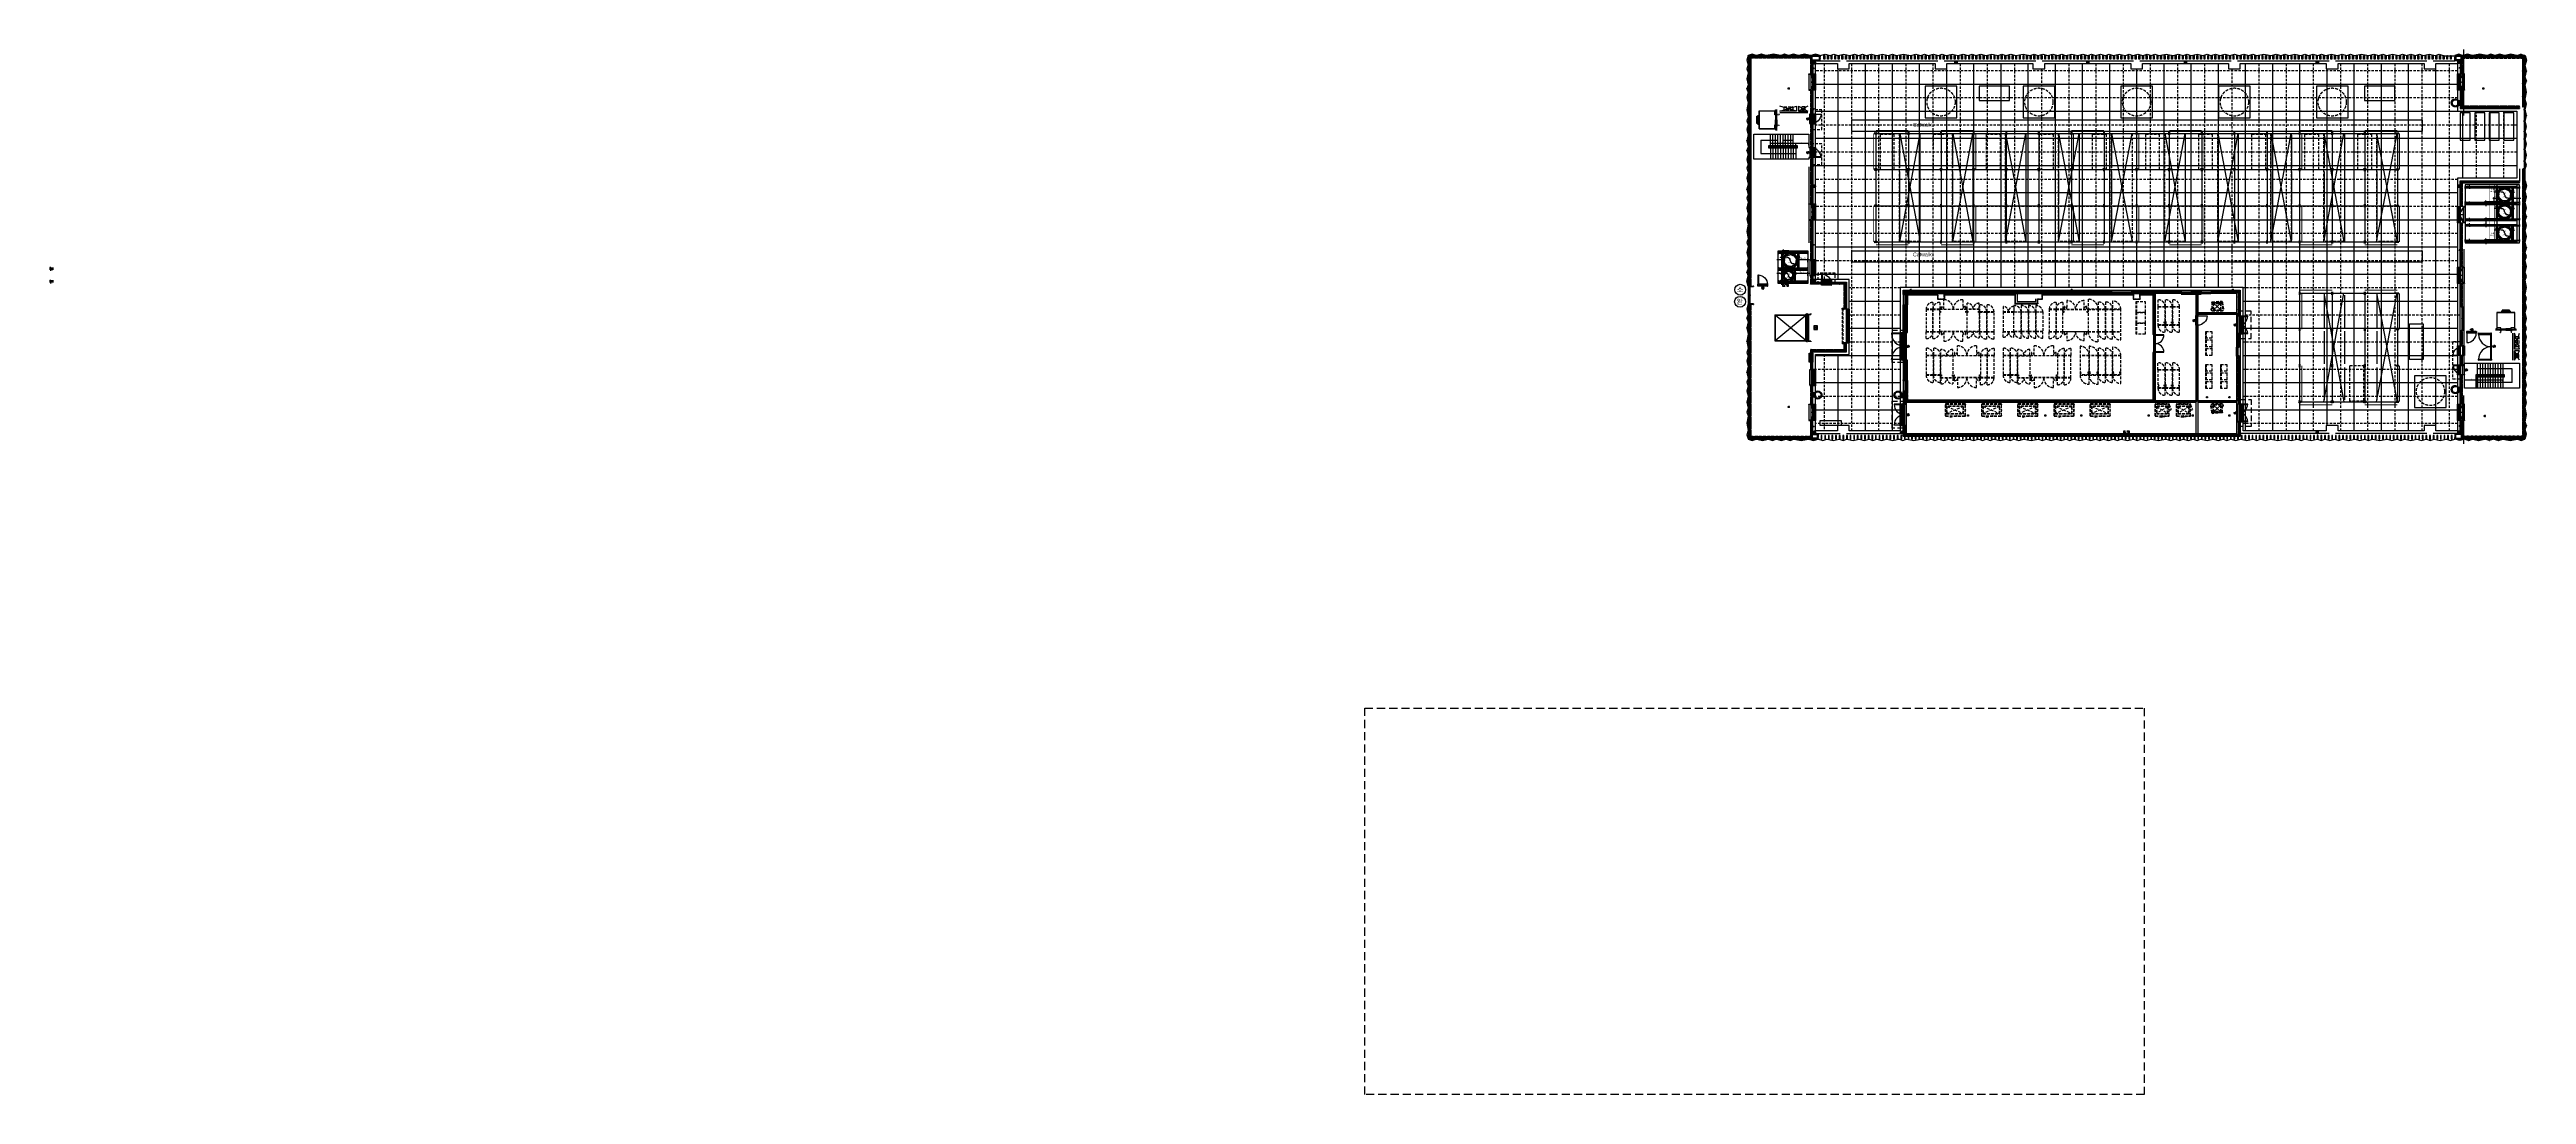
# Model space of a CAD drawing. Header units: millimetres. Extents: x -95754 to 177808, y 34455 to 149960.
import ezdxf
from ezdxf.enums import TextEntityAlignment as Align

# ---------------------------------------------------------------- set-up
doc = ezdxf.new("R2010")
doc.units = ezdxf.units.MM
doc.header["$LTSCALE"] = 300
for name, pattern in [('CEN', [62, 60, -1, 0, -1]), ('CENTER', [2, 1.25, -0.25, 0.25, -0.25]), ('CENTERX2', [4, 2.5, -0.5, 0.5, -0.5]), ('CONTINOUS', [0]), ('ghid', [3, 2, -1]), ('H1', [1.5, 1, -0.5]), ('HID', [2.8, 1.8, -1]), ('HIDDEN', [0.375, 0.25, -0.125]), ('PASUN2', [3, 2, -1]), ('X-6F-PLAN$0$CONTINOUS', [0]), ('X-6F-PLAN$0$H1', [1.5, 1, -0.5]), ('X-6F-PLAN$0$HID', [2.8, 1.8, -1]), ('xs-1f_plan$0$HID', [4, 3, -1])]:
    doc.linetypes.add(name, pattern=pattern)
doc.layers.get('Defpoints').update_dxf_attribs({"color": 151})
for name, color, linetype in [('------00 Switch Gear', 8, 'Continuous'), ('0-Sheet', 7, 'Continuous'), ('6FIN', 6, 'Continuous'), ('8', 8, 'Continuous'), ('A-CEN', 1, 'Continuous'), ('A-CON', 2, 'Continuous'), ('A-CORE-ELEV', 5, 'Continuous'), ('A-CORE-STR', 9, 'Continuous'), ('A-CORE-난간', 8, 'Continuous'), ('A-DIM', 7, 'Continuous'), ('A-DOOR', 4, 'Continuous'), ('A-DOOR-1', 1, 'Continuous'), ('A-DOOR-8', 8, 'Continuous'), ('A-ELE', 7, 'Continuous'), ('A-ELE-8', 8, 'Continuous'), ('A-ELE-방수턱', 5, 'Continuous'), ('A-ETC-LADDER', 8, 'Continuous'), ('A-ETC-기계', 253, 'H1'), ('A-ETC-소방', 8, 'H1'), ('A-ETC-전기', 253, 'H1'), ('A-FIN', 6, 'Continuous'), ('A-FIN(EX)', 6, 'Continuous'), ('A-HIDDEN', 7, 'H1'), ('A-LOUVER', 6, 'Continuous'), ('A-OPEN', 1, 'Continuous'), ('A-OPEN-HID', 1, 'H1'), ('A-SYM', 7, 'Continuous'), ('A-SYM-fd', 4, 'Continuous'), ('A-TERNCH', 8, 'Continuous'), ('A-WALL-D', 7, 'Continuous'), ('A-WIN', 4, 'Continuous'), ('A-WIN-9', 9, 'Continuous'), ('A-갑종방화문', 7, 'Continuous'), ('A-그릴', 4, 'Continuous'), ('A-방화문표기', 6, 'ghid'), ('A-지붕바닥', 251, 'Continuous'), ('A-하지철물', 55, 'Continuous'), ('alucobond', 4, 'Continuous'), ('B-AR', 4, 'Continuous'), ('BOUNDARY_추후 증축', 7, 'H1'), ('CEN', 1, 'CEN'), ('GLASS', 4, 'Continuous'), ('H형강', 2, 'Continuous'), ('INSUL', 8, 'Continuous'), ('ISL', 251, 'Continuous'), ('loco_SCR', 1, 'Continuous'), ('mold', 4, 'Continuous'), ('RIVET', 6, 'Continuous'), ('S-STEEL', 7, 'Continuous'), ('S-WALL', 2, 'Continuous'), ('SCREW', 6, 'Continuous'), ('SEALANT', 90, 'Continuous'), ('SHEET', 6, 'Continuous'), ('X-6F-PLAN$0$6FIN', 6, 'Continuous'), ('X-6F-PLAN$0$A-DOOR-SHT', 4, 'X-6F-PLAN$0$CONTINOUS'), ('X-6F-PLAN$0$A-ELE-8', 8, 'Continuous'), ('X-6F-PLAN$0$A-하지철물', 55, 'Continuous'), ('X-6F-PLAN$0$ISL', 251, 'Continuous'), ('X-6F-PLAN$0$SHEET', 6, 'Continuous'), ('X-6F-PLAN$0$보(girder)', 7, 'X-6F-PLAN$0$HID'), ('X-6F-PLAN$0$복합판넬', 6, 'Continuous'), ('X-PLAN-4_R$0$A-WIN-GRILL-ELE', 9, 'Continuous'), ('xs-1f_plan$0$8', 8, 'Continuous'), ('xs-1f_plan$0$xref', 7, 'Continuous'), ('도면층1', 3, 'Continuous'), ('보(girder)', 7, 'HID'), ('복합판넬', 6, 'Continuous'), ('우수계획', 7, 'Continuous'), ('장비패드', 7, 'Continuous'), ('창호-창', 4, 'Continuous'), ('코킹', 191, 'Continuous'), ('트랜치', 8, 'Continuous'), ('피난기구', 1, 'Continuous')]:
    doc.layers.add(name, color=color, linetype=linetype)
for name, color, linetype, plot in [('A-ETC-AREA', 21, 'Continuous', False), ('A-ETC-전기 NOPLOT', 163, 'Continuous', False), ('NOPLOT-DIM', 191, 'Continuous', False)]:
    doc.layers.add(name, color=color, linetype=linetype, plot=plot)
doc.layers.add('A-WIN-ELE', color=8, linetype='Continuous', lineweight=9)
doc.layers.add('PIPE', color=3, linetype='Continuous', lineweight=5)
doc.styles.add('Arial_10_2', font='arial.ttf', dxfattribs={"height": 120})
doc.styles.add('Gdim', font='')
doc.styles.add('Gtx', font='')
doc.styles.add('X-PLAN$0$Gtx', font='')
doc.styles.add('xs-1f_plan$0$Gdim', font='malgun.ttf')
doc.styles.get('Gdim').set_extended_font_data('DotumChe')
doc.styles.get('Gtx').set_extended_font_data('Dotum')
doc.styles.get('X-PLAN$0$Gtx').set_extended_font_data('Dotum')
doc.dimstyles.new('Gdim30(INT)', dxfattribs={"dimscale": 24, "dimtxt": 3, "dimasz": 1, "dimexe": 1.5, "dimexo": 2, "dimgap": 1, "dimtad": 1, "dimdec": 0, "dimzin": 0, "dimdsep": 46, "dimlunit": 6, "dimtxsty": 'Gdim', "dimblk": 'ToneDOT', "dimcen": 1.5, "dimdle": 1.5, "dimclrd": 1, "dimclre": 1, "dimclrt": 256, "dimadec": 1, "dimazin": 0, "dimtfac": 1, "dimtdec": 0, "dimtix": 1, "dimtmove": 2, "dimatfit": 3, "dimldrblk": 'DOT', "dimfxl": 1, "dimtolj": 1, "dimtzin": 0, "dimlwd": -1, "dimlwe": -1, "dimarcsym": 0})
doc.dimstyles.new('Gdim300', dxfattribs={"dimscale": 300, "dimtxt": 3, "dimasz": 6, "dimexe": 1.5, "dimexo": 2, "dimgap": 1, "dimtad": 1, "dimdec": 0, "dimzin": 0, "dimdsep": 46, "dimlunit": 6, "dimtxsty": 'Gtx', "dimblk": 'DOTSMALL', "dimblk1": 'DOTSMALL', "dimblk2": 'DOTSMALL', "dimcen": 1.5, "dimdle": 1.5, "dimclrd": 1, "dimclre": 1, "dimclrt": 256, "dimazin": 0, "dimtfac": 1, "dimtdec": 0, "dimtix": 1, "dimtmove": 2, "dimatfit": 3, "dimldrblk": 'DOTSMALL', "dimfxl": 1, "dimtolj": 1, "dimtzin": 0, "dimlwd": -1, "dimlwe": -1, "dimarcsym": 0})
doc.dimstyles.new('xs-1f_plan$0$Gdim200', dxfattribs={"dimscale": 200, "dimtxt": 3, "dimasz": 1.2, "dimexe": 2, "dimexo": 3, "dimgap": 1, "dimtad": 1, "dimdsep": 46, "dimlunit": 6, "dimtxsty": 'xs-1f_plan$0$Gdim', "dimblk1": 'xs-1f_plan$0$_CIDOT', "dimblk2": 'xs-1f_plan$0$_CIDOT', "dimsah": 1, "dimcen": 2.5, "dimdle": 2, "dimclrd": 1, "dimclre": 1, "dimclrt": 3, "dimazin": 2, "dimtfac": 1, "dimtix": 1, "dimtmove": 2, "dimatfit": 3, "dimldrblk": 'xs-1f_plan$0$_CIDOT', "dimfxl": 2, "dimtolj": 1, "dimtzin": 0, "dimarcsym": 0})

# ---------------------------------------------------------------- blocks, each defined once
blk = doc.blocks.new('ELEV_24')
at = {"layer": 'A-CORE-ELEV', "linetype": 'Continuous'}
for p, q in [((-230, -655), (-230, -685)), ((-230, -655), (-200, -655)), ((33, -725), (-230, -685)), ((33, -1825), (-230, -1865)), ((-230, -1895), (-230, -1865)), ((-230, -1895), (-200, -1895)), ((85, -170), (0, -170)), ((33, -655), (0, -575)), ((33, -1895), (0, -1975)), ((85, -2380), (0, -2380)), ((23, -655), (33, -655)), ((23, -1895), (33, -1895)), ((31, -655), (33, -655)), ((33, -655), (31, -655)), ((31, -1895), (33, -1895)), ((33, -1895), (31, -1895)), ((33, -655), (33, -725)), ((33, -1895), (33, -1825)), ((85, -2380), (85, -170)), ((190, -173), (115, -173)), ((115, -173), (115, -2377)), ((190, -2377), (115, -2377)), ((190, -275), (190, -173)), ((190, -275), (2000, -275)), ((272, -725), (190, -725)), ((190, -1825), (272, -1825)), ((2000, -2275), (190, -2275)), ((190, -2275), (190, -2377)), ((1972, -303), (272, -303)), ((272, -303), (272, -725)), ((272, -1825), (272, -2247)), ((272, -2247), (1972, -2247)), ((1972, -2247), (1972, -303)), ((2000, -275), (2000, -2275)), ((2146, -1781), (2146, -732))]:
    blk.add_line(p, q, dxfattribs=at)
for points in [[(66, -715), (66, -1265), (34, -1265), (34, -715)], [(66, -1835), (66, -1285), (34, -1285), (34, -1835)], [(186, -715), (186, -1265), (154, -1265), (154, -715)], [(186, -1835), (186, -1285), (154, -1285), (154, -1835)], [(2051, -1689), (2051, -861), (2240, -861), (2240, -1689)]]:
    blk.add_lwpolyline(points, close=True, dxfattribs=at)
blk = doc.blocks.new('FDD-2')
at = {"layer": 'A-DOOR', "linetype": 'Continuous'}
for points in [[(-900, 200), (-870, 200), (-870, 160), (-855, 160), (-855, 0), (-900, 0)], [(-870, 200), (-117, 635), (-97, 600), (-850, 165)], [(870, 200), (117, 635), (97, 600), (850, 165)], [(900, 200), (870, 200), (870, 160), (855, 160), (855, 0), (900, 0)]]:
    blk.add_lwpolyline(points, close=True, dxfattribs=at)
at = {"layer": 'A-DOOR-1', "linetype": 'Continuous'}
for centre, start, end in [((-870, 200), 0, 30), ((870, 200), 150, 180)]:
    blk.add_arc(centre, 870, start, end, dxfattribs=at)
at = {"layer": 'A-DOOR-8', "linetype": 'Continuous'}
for p, q in [((-870, 200), (870, 200)), ((-855, 0), (855, 0))]:
    blk.add_line(p, q, dxfattribs=at)
blk = doc.blocks.new('FSD-1')
at = {"layer": 'A-DOOR'}
for points in [[(190359, 600587), (190359, 600557), (190319, 600557), (190319, 600542), (190199, 600542), (190159, 600557), (190159, 600587)], [(190359, 599487), (190359, 599517), (190319, 599517), (190319, 599532), (190199, 599532), (190159, 599517), (190159, 599487)], [(190359, 599517), (191399, 599517), (191399, 599557), (190359, 599557)]]:
    blk.add_lwpolyline(points, close=True, dxfattribs=at)
at = {"layer": 'A-DOOR-1'}
blk.add_arc((190323, 599480), 1078, 1.96142, 88.03858, dxfattribs=at)
at = {"layer": 'A-DOOR-8'}
for p, q in [((190159, 600557), (190159, 599517)), ((190319, 600557), (190319, 599517)), ((190359, 600557), (190359, 599517))]:
    blk.add_line(p, q, dxfattribs=at)
blk = doc.blocks.new('LADDER')
at = {"color": 0}
for p, q in [((291, 500), (0, 500)), ((282, 490), (0, 490)), ((267, 472), (0, 472)), ((271, 462), (0, 462)), ((271, 38), (0, 38)), ((267, 28), (0, 28)), ((282, 10), (0, 10)), ((291, 0), (0, 0)), ((51, 462), (51, 38)), ((175, 462), (175, 38)), ((200, 462), (200, 38))]:
    blk.add_line(p, q, dxfattribs=at)
for radius, start, end in [(450, 213.74899, 146.25101), (440, 214.62354, 145.37646), (360, 218.05291, 141.94709), (350, 217.25969, 142.74031)]:
    blk.add_arc((550, 250), radius, start, end, dxfattribs=at)
blk = doc.blocks.new('A$C0A522034')
at = {"layer": 'A-DOOR', "color": 8, "linetype": 'Continuous'}
for p, q in [((-870, 200), (870, 200)), ((-855, 0), (855, 0))]:
    blk.add_line(p, q, dxfattribs=at)
at = {"layer": 'A-DOOR', "linetype": 'Continuous'}
for points in [[(-900, 200), (-870, 200), (-870, 160), (-855, 160), (-855, 0), (-900, 0)], [(-870, 200), (-117, 635), (-97, 600), (-850, 165)], [(870, 200), (117, 635), (97, 600), (850, 165)], [(900, 200), (870, 200), (870, 160), (855, 160), (855, 0), (900, 0)]]:
    blk.add_lwpolyline(points, close=True, dxfattribs=at)
at = {"layer": 'A-DOOR', "color": 1, "linetype": 'Continuous'}
for centre, start, end in [((-870, 200), 0, 30), ((870, 200), 150, 180)]:
    blk.add_arc(centre, 870, start, end, dxfattribs=at)
blk = doc.blocks.new('FSD-5')
at = {"layer": 'A-DOOR'}
for p, q in [((0, 0), (0, 200)), ((2000, 0), (2000, 200))]:
    blk.add_line(p, q, dxfattribs=at)
for points in [[(0, 190), (10, 190), (10, 200), (35, 200), (35, 150), (50, 150), (50, 50), (35, 50), (35, 0), (10, 0), (10, 10), (0, 10)], [(2000, 190), (1990, 190), (1990, 200), (1965, 200), (1965, 150), (1950, 150), (1950, 50), (1965, 50), (1965, 0), (1990, 0), (1990, 10), (2000, 10)]]:
    blk.add_lwpolyline(points, dxfattribs=at)
for points in [[(35, 200), (80, 200), (80, 1165), (35, 1165)], [(1920, 200), (1965, 200), (1965, 1165), (1920, 1165)]]:
    blk.add_lwpolyline(points, close=True, dxfattribs=at)
at = {"layer": 'A-DOOR-1'}
for centre, start, end in [((35, 200), 0, 90), ((1965, 200), 90, 180)]:
    blk.add_arc(centre, 965, start, end, dxfattribs=at)
at = {"layer": 'A-DOOR-8'}
for p, q in [((35, 200), (1965, 200)), ((35, 0), (1965, 0))]:
    blk.add_line(p, q, dxfattribs=at)
blk = doc.blocks.new('FSD-6')
at = {"layer": 'A-DOOR'}
for points in [[(-200, 2370), (-1330, 2370), (-1330, 2330), (-200, 2330)], [(-200, 30), (-1330, 30), (-1330, 70), (-200, 70)], [(-200, 2400), (-200, 2370), (-160, 2370), (-160, 2355), (-40, 2355), (-40, 2370), (0, 2370), (0, 2400)], [(-200, 0), (-200, 30), (-160, 30), (-160, 45), (-40, 45), (-40, 30), (0, 30), (0, 0)]]:
    blk.add_lwpolyline(points, close=True, dxfattribs=at)
at = {"layer": 'A-DOOR-1'}
for centre, start, end in [((-200, 2330), 180, 270), ((-200, 70), 90, 180)]:
    blk.add_arc(centre, 1130, start, end, dxfattribs=at)
at = {"layer": 'A-DOOR-8'}
for p, q in [((-200, 30), (-200, 2370)), ((0, 30), (0, 2370))]:
    blk.add_line(p, q, dxfattribs=at)
blk = doc.blocks.new('FSD-7')
at = {"layer": 'A-DOOR'}
for points in [[(0, 200), (30, 200), (30, 160), (45, 160), (45, 40), (30, 40), (30, 0), (0, 0)], [(0, 200), (30, 200), (30, 160), (45, 160), (45, 40), (30, 40), (30, 0), (0, 0)], [(30, 200), (30, 1630), (70, 1630), (70, 200)], [(2970, 200), (2970, 1630), (2930, 1630), (2930, 200)], [(3000, 200), (2970, 200), (2970, 160), (2955, 160), (2955, 40), (2970, 40), (2970, 0), (3000, 0)]]:
    blk.add_lwpolyline(points, close=True, dxfattribs=at)
at = {"layer": 'A-DOOR-1'}
for centre, start, end in [((70, 200), 0, 90), ((2930, 200), 90, 180)]:
    blk.add_arc(centre, 1430, start, end, dxfattribs=at)
at = {"layer": 'A-DOOR-8'}
for p, q in [((2970, 200), (30, 200)), ((2970, 0), (30, 0))]:
    blk.add_line(p, q, dxfattribs=at)
blk = doc.blocks.new('ELEV_화물용')
at = {"layer": 'A-CORE-ELEV'}
for p, q in [((297, 3777), (297, 3759)), ((297, 3759), (300, 3759)), ((300, 3759), (300, 3777)), ((390, 3784), (304, 3784)), ((304, 3781), (390, 3781)), ((350, 3427), (347, 3427)), ((347, 3427), (347, 3413)), ((347, 3304), (347, 3317)), ((350, 3304), (347, 3304)), ((347, 3205), (347, 3219)), ((347, 3219), (350, 3219)), ((350, 3413), (350, 3427)), ((350, 3317), (350, 3304)), ((350, 3219), (350, 3205)), ((390, 3410), (354, 3410)), ((354, 3407), (390, 3407)), ((354, 3324), (390, 3324)), ((390, 3320), (354, 3320)), ((354, 3202), (390, 3202)), ((390, 3199), (354, 3199)), ((394, 3777), (394, 3413)), ((394, 3205), (394, 3317)), ((397, 3413), (397, 3777)), ((427, 3487), (397, 3487)), ((397, 3487), (397, 3424)), ((397, 3424), (427, 3424)), ((397, 3317), (397, 3205)), ((397, 3307), (427, 3307)), ((397, 3254), (397, 3307)), ((427, 3254), (397, 3254)), ((400, 3427), (400, 3484)), ((400, 3484), (427, 3484)), ((427, 3427), (400, 3427)), ((427, 3304), (400, 3304)), ((400, 3304), (400, 3257)), ((400, 3257), (427, 3257)), ((450, 3498), (415, 3498)), ((415, 3488), (415, 3498)), ((447, 3495), (415, 3495)), ((432, 3488), (415, 3488)), ((432, 3483), (415, 3483)), ((415, 3473), (415, 3483)), ((415, 3476), (447, 3476)), ((415, 3473), (450, 3473)), ((450, 3438), (415, 3438)), ((415, 3428), (415, 3438)), ((447, 3435), (415, 3435)), ((432, 3428), (415, 3428)), ((432, 3423), (415, 3423)), ((415, 3413), (415, 3423)), ((415, 3416), (447, 3416)), ((415, 3413), (450, 3413)), ((415, 3318), (450, 3318)), ((415, 3318), (415, 3308)), ((415, 3315), (447, 3315)), ((432, 3308), (415, 3308)), ((415, 3303), (415, 3293)), ((432, 3303), (415, 3303)), ((447, 3296), (415, 3296)), ((450, 3293), (415, 3293)), ((415, 3268), (450, 3268)), ((415, 3268), (415, 3258)), ((415, 3265), (447, 3265)), ((432, 3258), (415, 3258)), ((415, 3253), (415, 3243)), ((432, 3253), (415, 3253)), ((447, 3246), (415, 3246)), ((450, 3243), (415, 3243)), ((427, 3484), (427, 3487)), ((427, 3424), (427, 3427)), ((427, 3307), (427, 3304)), ((427, 3257), (427, 3254)), ((432, 3483), (432, 3488)), ((432, 3423), (432, 3428)), ((432, 3308), (432, 3303)), ((432, 3258), (432, 3253)), ((3300, 3520), (440, 3520)), ((440, 3498), (440, 3520)), ((440, 3438), (440, 3473)), ((440, 3380), (440, 3413)), ((3300, 3380), (440, 3380)), ((3300, 3350), (440, 3350)), ((440, 3350), (440, 3318)), ((440, 3293), (440, 3268)), ((440, 3230), (440, 3243)), ((440, -200), (440, 3230)), ((3300, 3230), (440, 3230)), ((447, 3476), (447, 3495)), ((447, 3416), (447, 3435)), ((447, 3315), (447, 3296)), ((447, 3265), (447, 3246)), ((450, 3455), (450, 3515)), ((450, 3515), (3290, 3515)), ((450, 3473), (450, 3498)), ((3290, 3455), (450, 3455)), ((450, 3405), (450, 3445)), ((450, 3445), (3290, 3445)), ((450, 3413), (450, 3438)), ((3290, 3405), (450, 3405)), ((3290, 3325), (450, 3325)), ((450, 3325), (450, 3285)), ((450, 3318), (450, 3293)), ((450, 3285), (3290, 3285)), ((3290, 3275), (450, 3275)), ((450, 3275), (450, 3235)), ((450, 3268), (450, 3243)), ((450, 3235), (3290, 3235)), ((470, -170), (470, 3230)), ((3270, -170), (470, 3230)), ((3270, 3230), (470, -170)), ((3270, -170), (3270, 3230)), ((3290, 3515), (3290, 3455)), ((3290, 3473), (3290, 3498)), ((3290, 3498), (3325, 3498)), ((3325, 3473), (3290, 3473)), ((3290, 3445), (3290, 3405)), ((3290, 3413), (3290, 3438)), ((3290, 3438), (3325, 3438)), ((3325, 3413), (3290, 3413)), ((3290, 3285), (3290, 3325)), ((3290, 3318), (3290, 3293)), ((3325, 3318), (3290, 3318)), ((3290, 3293), (3325, 3293)), ((3290, 3235), (3290, 3275)), ((3290, 3268), (3290, 3243)), ((3325, 3268), (3290, 3268)), ((3290, 3243), (3325, 3243)), ((3293, 3476), (3293, 3495)), ((3293, 3495), (3325, 3495)), ((3325, 3476), (3293, 3476)), ((3293, 3416), (3293, 3435)), ((3293, 3435), (3325, 3435)), ((3325, 3416), (3293, 3416)), ((3325, 3315), (3293, 3315)), ((3293, 3315), (3293, 3296)), ((3293, 3296), (3325, 3296)), ((3325, 3265), (3293, 3265)), ((3293, 3265), (3293, 3246)), ((3293, 3246), (3325, 3246)), ((3300, 3520), (3300, 3498)), ((3300, 3473), (3300, 3438)), ((3300, 3413), (3300, 3380)), ((3300, 3318), (3300, 3350)), ((3300, 3268), (3300, 3293)), ((3300, 3230), (3300, 3243)), ((3300, -200), (3300, 3230)), ((3308, 3483), (3308, 3488)), ((3308, 3488), (3325, 3488)), ((3308, 3483), (3325, 3483)), ((3308, 3423), (3308, 3428)), ((3308, 3428), (3325, 3428)), ((3308, 3423), (3325, 3423)), ((3308, 3308), (3308, 3303)), ((3308, 3308), (3325, 3308)), ((3308, 3303), (3325, 3303)), ((3308, 3258), (3308, 3253)), ((3308, 3258), (3325, 3258)), ((3308, 3253), (3325, 3253)), ((3313, 3484), (3313, 3487)), ((3313, 3487), (3343, 3487)), ((3340, 3484), (3313, 3484)), ((3313, 3424), (3313, 3427)), ((3313, 3427), (3340, 3427)), ((3343, 3424), (3313, 3424)), ((3343, 3307), (3313, 3307)), ((3313, 3307), (3313, 3304)), ((3313, 3304), (3340, 3304)), ((3340, 3257), (3313, 3257)), ((3313, 3257), (3313, 3254)), ((3313, 3254), (3343, 3254)), ((3325, 3488), (3325, 3498)), ((3325, 3473), (3325, 3483)), ((3325, 3428), (3325, 3438)), ((3325, 3413), (3325, 3423)), ((3325, 3318), (3325, 3308)), ((3325, 3303), (3325, 3293)), ((3325, 3268), (3325, 3258)), ((3325, 3253), (3325, 3243)), ((3340, 3427), (3340, 3484)), ((3340, 3304), (3340, 3257)), ((3343, 3397), (3343, 3781)), ((3343, 3487), (3343, 3424)), ((3343, 3318), (3343, 3205)), ((3343, 3254), (3343, 3307)), ((3346, 3784), (3440, 3784)), ((3346, 3780), (3346, 3399)), ((3390, 3394), (3346, 3394)), ((3346, 3205), (3346, 3318)), ((3439, 3781), (3348, 3781)), ((3348, 3397), (3389, 3397)), ((3387, 3324), (3349, 3324)), ((3349, 3321), (3387, 3321)), ((3387, 3202), (3349, 3202)), ((3349, 3199), (3387, 3199)), ((3390, 3419), (3393, 3419)), ((3390, 3399), (3390, 3419)), ((3390, 3419), (3393, 3419)), ((3390, 3318), (3390, 3304)), ((3390, 3304), (3393, 3304)), ((3390, 3219), (3390, 3205)), ((3393, 3219), (3390, 3219)), ((3393, 3419), (3393, 3397)), ((3393, 3304), (3393, 3318)), ((3393, 3205), (3393, 3219)), ((3440, 3759), (3440, 3780)), ((3443, 3759), (3440, 3759)), ((3443, 3781), (3443, 3759)), ((440, -170), (3300, -170)), ((440, -200), (3300, -200))]:
    blk.add_line(p, q, dxfattribs=at)
for centre, radius, start, end in [((304, 3777), 6.7, 90, 180), ((304, 3777), 3.5, 90, 180), ((354, 3413), 6.7, 180, 270), ((354, 3317), 6.7, 90, 180), ((354, 3205), 6.7, 180, 270), ((354, 3413), 3.5, 180, 270), ((354, 3317), 3.5, 90, 180), ((354, 3205), 3.5, 180, 270), ((390, 3777), 6.7, 0, 90), ((390, 3777), 3.5, 0, 90), ((390, 3413), 3.5, 270, 0), ((390, 3413), 6.7, 270, 0), ((390, 3317), 6.7, 0, 90), ((390, 3317), 3.5, 0, 90), ((390, 3205), 6.7, 270, 0), ((390, 3205), 3.5, 270, 0), ((3346, 3781), 3, 90, 180), ((3346, 3397), 3, 180, 270), ((3349, 3318), 6, 90, 180), ((3349, 3205), 6, 180, 270), ((3348, 3780), 1.5, 90, 180), ((3348, 3399), 1.5, 180, 270), ((3349, 3318), 3, 90, 180), ((3349, 3205), 3, 180, 270), ((3387, 3318), 6, 0, 90), ((3387, 3318), 3, 0, 90), ((3387, 3205), 3, 270, 0), ((3387, 3205), 6, 270, 0), ((3389, 3399), 1.5, 270, 0), ((3390, 3397), 3, 270, 0), ((3439, 3780), 1.5, 0, 90), ((3440, 3781), 3, 0, 90)]:
    blk.add_arc(centre, radius, start, end, dxfattribs=at)
blk = doc.blocks.new('251127-전산동A 외장-6층')
at = {"layer": 'A-FIN(EX)', "elevation": 0}
for points in [[(-286596, 1014805), (-286296, 1014805)], [(-286596, 1012805), (-286296, 1012805)]]:
    blk.add_lwpolyline(points, dxfattribs=at)
blk = doc.blocks.new('*U2290')
at = {"layer": '6FIN'}
blk.add_lwpolyline([(25, 50), (-25, 50), (-25, 0), (25, 0)], close=True, dxfattribs=at)
at = {"layer": 'SHEET', "color": 8}
for p, q in [((-22, 3), (23, 47)), ((23, 3), (-22, 47))]:
    blk.add_line(p, q, dxfattribs=at)
blk.add_lwpolyline([(22, 2), (-22, 2, -0.4142136), (-22, 3), (-22, 47, -0.4142136), (-22, 48), (22, 48, -0.4142136), (23, 47), (23, 3, -0.4142136)], format="xyb", close=True, dxfattribs=at)
blk = doc.blocks.new('screw-2')
at = {"layer": 'loco_SCR', "linetype": 'CENTERX2'}
blk.add_line((-9, 0), (20, 0), dxfattribs=at)
at = {"layer": 'loco_SCR'}
for p, q in [((-2, 2), (-2, 3)), ((-1, 0), (-2, 1)), ((0, 4), (0, -4)), ((0, 2), (13, 2)), ((4, 2), (2, -3)), ((6, 2), (4, -3)), ((8, 2), (6, -3)), ((9, 2), (8, -3)), ((11, 2), (10, 1)), ((16, 0), (11, 1)), ((16, 0), (12, -2)), ((16, 0), (13, 2)), ((-1, 0), (-2, -1)), ((-2, -2), (-2, -3)), ((0, -2), (12, -2)), ((10, -1), (9, -3))]:
    blk.add_line(p, q, dxfattribs=at)
for centre, radius, start, end in [((0, 0), 4, 90, 270), ((-2, 1), 0.5, 135, 249.90676), ((-2, 3), 0.393, 352.90945, 75.28993), ((-1, 0), 0.262, 273.80758, 86.54792), ((11, -1), 1.4, 70.8182, 270.52942), ((-2, -1), 0.5, 109.98259, 225), ((-2, -3), 0.393, 261.9149, 3.48676)]:
    blk.add_arc(centre, radius, start, end, dxfattribs=at)
blk = doc.blocks.new('A$Caf999d5d')
at = {"layer": 'A-FIN'}
for p, q in [((-1, 15), (25, 15)), ((3, 19), (29, 19)), ((25, 7), (25, 15)), ((28, 7), (25, 7)), ((29, 7), (25, 7)), ((29, 7), (29, 19))]:
    blk.add_line(p, q, dxfattribs=at)
at = {"layer": '코킹', "color": 1}
blk.add_circle((15, 8), 7.5, dxfattribs=at)
at = {"layer": '코킹', "color": 1, "extrusion": (0, 0, -1)}
blk.add_ellipse((-1, 8), major_axis=(0, 7.5), ratio=0.3687056, start_param=0, end_param=3.1416035, dxfattribs=at)
at = {"layer": 'SCREW', "xscale": 0.700000000000001, "yscale": 0.700000000000001, "zscale": 0.700000000000001, "rotation": 359.9997454971837}
blk.add_blockref('screw-2', (25, 11), dxfattribs=at)
blk = doc.blocks.new('*U2294')
at = {"layer": 'A-하지철물'}
for points in [[(-570, -220), (-570, 0), (1970, 0), (1970, -220)], [(-520, -220), (-520, -50), (1920, -50), (1920, -220)]]:
    blk.add_lwpolyline(points, dxfattribs=at)
at = {"layer": '복합판넬'}
for points in [[(-600, -205), (-600, 30), (2000, 30), (2000, -205)], [(-596, -201), (-596, 26), (1996, 26), (1996, -201)]]:
    blk.add_lwpolyline(points, dxfattribs=at)
at = {"layer": 'A-FIN'}
blk.add_blockref('A$Caf999d5d', (-599, -220), dxfattribs=at)
at = {"layer": 'A-FIN', "xscale": -1}
blk.add_blockref('A$Caf999d5d', (1999, -220), dxfattribs=at)
at = {"layer": '보(girder)', "xscale": -1, "rotation": 180}
for p in [(-545, 0), (1945, 0)]:
    blk.add_blockref('*U2290', p, dxfattribs=at)
blk = doc.blocks.new('*U2295')
at = {"layer": 'A-하지철물'}
for points in [[(-555, -220), (-555, 0), (1975, 0), (1975, -220)], [(-505, -220), (-505, -50), (1925, -50), (1925, -220)]]:
    blk.add_lwpolyline(points, dxfattribs=at)
at = {"layer": '복합판넬'}
for points in [[(-585, -205), (-585, 30), (2005, 30), (2005, -205)], [(-581, -201), (-581, 26), (2001, 26), (2001, -201)]]:
    blk.add_lwpolyline(points, dxfattribs=at)
at = {"layer": 'A-FIN'}
blk.add_blockref('A$Caf999d5d', (-584, -220), dxfattribs=at)
at = {"layer": 'A-FIN', "xscale": -1}
blk.add_blockref('A$Caf999d5d', (2004, -220), dxfattribs=at)
at = {"layer": '보(girder)', "xscale": -1, "rotation": 180}
for p in [(-530, 0), (1950, 0)]:
    blk.add_blockref('*U2290', p, dxfattribs=at)
blk = doc.blocks.new('*U2296')
at = {"layer": 'A-하지철물'}
for points in [[(-555, -220), (-555, 0), (4485, 0), (4485, -220)], [(-505, -220), (-505, -50), (4435, -50), (4435, -220)]]:
    blk.add_lwpolyline(points, dxfattribs=at)
at = {"layer": '복합판넬'}
for points in [[(-585, -205), (-585, 30), (4515, 30), (4515, -205)], [(-581, -201), (-581, 26), (4511, 26), (4511, -201)]]:
    blk.add_lwpolyline(points, dxfattribs=at)
at = {"layer": 'A-FIN'}
blk.add_blockref('A$Caf999d5d', (-584, -220), dxfattribs=at)
at = {"layer": 'A-FIN', "xscale": -1}
blk.add_blockref('A$Caf999d5d', (4514, -220), dxfattribs=at)
at = {"layer": '보(girder)', "xscale": -1, "rotation": 180}
for p in [(-530, 0), (4460, 0)]:
    blk.add_blockref('*U2290', p, dxfattribs=at)
blk = doc.blocks.new('*U2297')
at = {"layer": 'A-하지철물'}
for points in [[(-570, -220), (-570, 0), (3720, 0), (3720, -220)], [(-520, -220), (-520, -50), (3670, -50), (3670, -220)]]:
    blk.add_lwpolyline(points, dxfattribs=at)
at = {"layer": '복합판넬'}
for points in [[(-600, -205), (-600, 30), (3750, 30), (3750, -205)], [(-596, -201), (-596, 26), (3746, 26), (3746, -201)]]:
    blk.add_lwpolyline(points, dxfattribs=at)
at = {"layer": 'A-FIN'}
blk.add_blockref('A$Caf999d5d', (-599, -220), dxfattribs=at)
at = {"layer": 'A-FIN', "xscale": -1}
blk.add_blockref('A$Caf999d5d', (3749, -220), dxfattribs=at)
at = {"layer": '보(girder)', "xscale": -1, "rotation": 180}
for p in [(-545, 0), (3695, 0)]:
    blk.add_blockref('*U2290', p, dxfattribs=at)
blk = doc.blocks.new('*U2298')
at = {"layer": 'A-하지철물'}
for points in [[(-287, -220), (-287, 0), (438, 0), (438, -220)], [(-237, -220), (-237, -50), (388, -50), (388, -220)]]:
    blk.add_lwpolyline(points, dxfattribs=at)
at = {"layer": '복합판넬'}
for points in [[(-317, -205), (-317, 30), (468, 30), (468, -205)], [(-313, -201), (-313, 26), (464, 26), (464, -201)]]:
    blk.add_lwpolyline(points, dxfattribs=at)
at = {"layer": 'A-FIN'}
blk.add_blockref('A$Caf999d5d', (-316, -220), dxfattribs=at)
at = {"layer": 'A-FIN', "xscale": -1}
blk.add_blockref('A$Caf999d5d', (467, -220), dxfattribs=at)
at = {"layer": '보(girder)', "xscale": -1, "rotation": 180}
for p in [(-263, 0), (412, 0)]:
    blk.add_blockref('*U2290', p, dxfattribs=at)
blk = doc.blocks.new('*U2299')
at = {"layer": 'A-하지철물'}
for points in [[(-1552, -220), (-1552, 0), (423, 0), (423, -220)], [(-1502, -220), (-1502, -50), (373, -50), (373, -220)]]:
    blk.add_lwpolyline(points, dxfattribs=at)
at = {"layer": '복합판넬'}
for points in [[(-1582, -205), (-1582, 30), (453, 30), (453, -205)], [(-1578, -201), (-1578, 26), (449, 26), (449, -201)]]:
    blk.add_lwpolyline(points, dxfattribs=at)
at = {"layer": 'A-FIN'}
blk.add_blockref('A$Caf999d5d', (-1581, -220), dxfattribs=at)
at = {"layer": 'A-FIN', "xscale": -1}
blk.add_blockref('A$Caf999d5d', (452, -220), dxfattribs=at)
at = {"layer": '보(girder)', "xscale": -1, "rotation": 180}
for p in [(-1528, 0), (397, 0)]:
    blk.add_blockref('*U2290', p, dxfattribs=at)
blk = doc.blocks.new('*U2300')
at = {"layer": 'A-하지철물'}
for points in [[(-8028, -220), (-8028, 0), (-3203, 0), (-3203, -220)], [(-7978, -220), (-7978, -50), (-3253, -50), (-3253, -220)]]:
    blk.add_lwpolyline(points, dxfattribs=at)
at = {"layer": '복합판넬'}
for points in [[(-8058, -205), (-8058, 30), (-3173, 30), (-3173, -205)], [(-8054, -201), (-8054, 26), (-3177, 26), (-3177, -201)]]:
    blk.add_lwpolyline(points, dxfattribs=at)
at = {"layer": 'A-FIN'}
blk.add_blockref('A$Caf999d5d', (-8057, -220), dxfattribs=at)
at = {"layer": 'A-FIN', "xscale": -1}
blk.add_blockref('A$Caf999d5d', (-3174, -220), dxfattribs=at)
at = {"layer": '보(girder)', "xscale": -1, "rotation": 180}
for p in [(-8004, 0), (-3229, 0)]:
    blk.add_blockref('*U2290', p, dxfattribs=at)
blk = doc.blocks.new('*U2301')
at = {"layer": 'A-하지철물'}
for points in [[(-8028, -220), (-8028, 0), (-5488, 0), (-5488, -220)], [(-7978, -220), (-7978, -50), (-5538, -50), (-5538, -220)]]:
    blk.add_lwpolyline(points, dxfattribs=at)
at = {"layer": '복합판넬'}
for points in [[(-8058, -205), (-8058, 30), (-5458, 30), (-5458, -205)], [(-8054, -201), (-8054, 26), (-5462, 26), (-5462, -201)]]:
    blk.add_lwpolyline(points, dxfattribs=at)
at = {"layer": 'A-FIN'}
blk.add_blockref('A$Caf999d5d', (-8057, -220), dxfattribs=at)
at = {"layer": 'A-FIN', "xscale": -1}
blk.add_blockref('A$Caf999d5d', (-5459, -220), dxfattribs=at)
at = {"layer": '보(girder)', "xscale": -1, "rotation": 180}
for p in [(-8004, 0), (-5514, 0)]:
    blk.add_blockref('*U2290', p, dxfattribs=at)
blk = doc.blocks.new('*U2302')
at = {"layer": 'A-하지철물'}
for points in [[(-7113, -220), (-7113, 0), (-5488, 0), (-5488, -220)], [(-7063, -220), (-7063, -50), (-5538, -50), (-5538, -220)]]:
    blk.add_lwpolyline(points, dxfattribs=at)
at = {"layer": '복합판넬'}
for points in [[(-7143, -205), (-7143, 30), (-5458, 30), (-5458, -205)], [(-7139, -201), (-7139, 26), (-5462, 26), (-5462, -201)]]:
    blk.add_lwpolyline(points, dxfattribs=at)
at = {"layer": 'A-FIN'}
blk.add_blockref('A$Caf999d5d', (-7142, -220), dxfattribs=at)
at = {"layer": 'A-FIN', "xscale": -1}
blk.add_blockref('A$Caf999d5d', (-5459, -220), dxfattribs=at)
at = {"layer": '보(girder)', "xscale": -1, "rotation": 180}
for p in [(-7089, 0), (-5514, 0)]:
    blk.add_blockref('*U2290', p, dxfattribs=at)
blk = doc.blocks.new('*U2303')
at = {"layer": 'A-하지철물'}
for points in [[(-6458, -220), (-6458, 0), (-5488, 0), (-5488, -220)], [(-6408, -220), (-6408, -50), (-5538, -50), (-5538, -220)]]:
    blk.add_lwpolyline(points, dxfattribs=at)
at = {"layer": '복합판넬'}
for points in [[(-6488, -205), (-6488, 30), (-5458, 30), (-5458, -205)], [(-6484, -201), (-6484, 26), (-5462, 26), (-5462, -201)]]:
    blk.add_lwpolyline(points, dxfattribs=at)
at = {"layer": 'A-FIN'}
blk.add_blockref('A$Caf999d5d', (-6487, -220), dxfattribs=at)
at = {"layer": 'A-FIN', "xscale": -1}
blk.add_blockref('A$Caf999d5d', (-5459, -220), dxfattribs=at)
at = {"layer": '보(girder)', "xscale": -1, "rotation": 180}
for p in [(-6434, 0), (-5514, 0)]:
    blk.add_blockref('*U2290', p, dxfattribs=at)
blk = doc.blocks.new('*U2304')
at = {"layer": 'A-하지철물'}
for points in [[(-8663, -220), (-8663, 0), (-5488, 0), (-5488, -220)], [(-8613, -220), (-8613, -50), (-5538, -50), (-5538, -220)]]:
    blk.add_lwpolyline(points, dxfattribs=at)
at = {"layer": '복합판넬'}
for points in [[(-8693, -205), (-8693, 30), (-5458, 30), (-5458, -205)], [(-8689, -201), (-8689, 26), (-5462, 26), (-5462, -201)]]:
    blk.add_lwpolyline(points, dxfattribs=at)
at = {"layer": 'A-FIN'}
blk.add_blockref('A$Caf999d5d', (-8692, -220), dxfattribs=at)
at = {"layer": 'A-FIN', "xscale": -1}
blk.add_blockref('A$Caf999d5d', (-5459, -220), dxfattribs=at)
at = {"layer": '보(girder)', "xscale": -1, "rotation": 180}
for p in [(-8639, 0), (-5514, 0)]:
    blk.add_blockref('*U2290', p, dxfattribs=at)
blk = doc.blocks.new('*U2306')
at = {"layer": '8'}
blk.add_line((0, 0), (0, -205), dxfattribs=at)
at = {"layer": '창호-창'}
for p, q in [((-460, -49), (-500, -49)), ((-500, -49), (-500, -149)), ((-500, -149), (-460, -149)), ((-480, -149), (-480, -49)), ((-460, -99), (-480, -99)), ((460, -49), (500, -49)), ((480, -99), (460, -99)), ((500, -149), (460, -149)), ((480, -149), (480, -49)), ((500, -49), (500, -149))]:
    blk.add_line(p, q, dxfattribs=at)
at = {"layer": '창호-창', "color": 8}
for p, q in [((-20, -96), (-470, -96)), ((-460, -49), (460, -49)), ((460, -149), (-460, -149)), ((-20, -66), (-430, -66)), ((-20, -77), (-430, -77)), ((-20, -85), (-430, -85)), ((430, -132), (-20, -132)), ((430, -102), (20, -102)), ((430, -113), (20, -113)), ((430, -121), (20, -121))]:
    blk.add_line(p, q, dxfattribs=at)
at = {"layer": '창호-창'}
for points in [[(-430, -66), (-470, -66), (-470, -96), (-430, -96)], [(20, -66), (-20, -66), (-20, -96), (20, -96)], [(20, -102), (-20, -102), (-20, -132), (20, -132)], [(470, -102), (430, -102), (430, -132), (470, -132)]]:
    blk.add_lwpolyline(points, close=True, dxfattribs=at)
blk = doc.blocks.new('*U2310')
at = {"layer": 'A-그릴', "color": 8, "ltscale": 4}
for p, q in [((-463, 170), (437, 170)), ((-463, 0), (437, 0))]:
    blk.add_line(p, q, dxfattribs=at)
at = {"layer": 'A-그릴', "color": 8}
for p, q in [((-447, 170), (423, 170)), ((423, 73), (-447, 73))]:
    blk.add_line(p, q, dxfattribs=at)
at = {"layer": 'A-그릴', "color": 7, "ltscale": 4}
blk.add_line((437, 0), (437, 170), dxfattribs=at)
at = {"layer": 'A-그릴', "ltscale": 4}
for points in [[(-463, 0), (-463, 170), (-512, 170), (-512, 0), (-463, 0)], [(488, 0), (488, 170), (437, 170), (437, 0), (488, 0)]]:
    blk.add_lwpolyline(points, dxfattribs=at)
for points in [[(-464, 1), (-464, 169), (-511, 169), (-511, 1)], [(-447, 170), (-463, 170), (-463, 168), (-461, 168), (-461, 169), (-457, 169), (-457, 74), (-461, 74), (-461, 75), (-463, 75), (-463, 73), (-447, 73), (-447, 77), (-449, 77), (-449, 74), (-455, 74), (-455, 169), (-449, 169), (-449, 166), (-447, 166)], [(423, 170), (437, 170), (437, 168), (436, 168), (436, 169), (432, 169), (432, 74), (436, 74), (436, 75), (437, 75), (437, 73), (423, 73), (423, 77), (424, 77), (424, 74), (431, 74), (431, 169), (424, 169), (424, 166), (423, 166)], [(486, 1), (486, 169), (439, 169), (439, 1)]]:
    blk.add_lwpolyline(points, close=True, dxfattribs=at)
blk = doc.blocks.new('ToneDOT')
at = {"layer": 'A-DIM', "color": 1, "linetype": 'ByBlock'}
blk.add_line((1.5, 0), (-1.5, 0), dxfattribs=at)
at = {"layer": 'A-DIM', "color": 1, "linetype": 'ByBlock', "const_width": 3}
blk.add_lwpolyline([(0.375, 0, 1), (-0.375, 0, 1)], format="xyb", close=True, dxfattribs=at)
blk = doc.blocks.new('*D2314')
at = {"layer": 'Defpoints', "color": 0, "transparency": 16777216}
for p in [(97104, 139578), (97104, 139354), (98554, 139354)]:
    blk.add_point(p, dxfattribs=at)
at = {"layer": 'NOPLOT-DIM', "color": 1, "transparency": 16777216}
for p, q in [((97104, 139402), (97104, 139614)), ((98530, 139578), (97128, 139578)), ((98554, 139402), (98554, 139614))]:
    blk.add_line(p, q, dxfattribs=at)
at = {"layer": 'NOPLOT-DIM', "color": 1, "transparency": 16777216, "xscale": 24, "yscale": 24, "zscale": 24, "rotation": 180}
blk.add_blockref('ToneDOT', (97104, 139578), dxfattribs=at)
at = {"layer": 'NOPLOT-DIM', "color": 1, "transparency": 16777216, "xscale": 24, "yscale": 24, "zscale": 24}
blk.add_blockref('ToneDOT', (98554, 139578), dxfattribs=at)
at = {"layer": 'NOPLOT-DIM', "transparency": 16777216, "insert": (97829, 139645), "char_height": 72, "attachment_point": 5, "style": 'Gdim'}
blk.add_mtext('\\A1;1,450', dxfattribs=at)
blk = doc.blocks.new('_Dot')
at = {"color": 0, "linetype": 'ByBlock', "lineweight": -2}
blk.add_line((-0.5, 0), (-1, 0), dxfattribs=at)
at = {"color": 0, "linetype": 'ByBlock', "const_width": 0.5}
blk.add_lwpolyline([(-0.25, 0, 1), (0.25, 0, 1)], format="xyb", close=True, dxfattribs=at)
blk = doc.blocks.new('*D2315')
at = {"layer": 'Defpoints', "color": 0, "transparency": 16777216}
for p in [(94304, 139578), (94304, 139354), (97104, 139354)]:
    blk.add_point(p, dxfattribs=at)
at = {"layer": 'NOPLOT-DIM', "color": 1, "transparency": 16777216}
for p, q in [((94304, 139402), (94304, 139614)), ((97080, 139578), (94328, 139578)), ((97104, 139402), (97104, 139614))]:
    blk.add_line(p, q, dxfattribs=at)
at = {"layer": 'NOPLOT-DIM', "color": 1, "transparency": 16777216, "xscale": 24, "yscale": 24, "zscale": 24, "rotation": 180}
blk.add_blockref('ToneDOT', (94304, 139578), dxfattribs=at)
at = {"layer": 'NOPLOT-DIM', "color": 1, "transparency": 16777216, "xscale": 24, "yscale": 24, "zscale": 24}
blk.add_blockref('ToneDOT', (97104, 139578), dxfattribs=at)
at = {"layer": 'NOPLOT-DIM', "transparency": 16777216, "insert": (95704, 139645), "char_height": 72, "attachment_point": 5, "style": 'Gdim'}
blk.add_mtext('\\A1;2,800', dxfattribs=at)
blk = doc.blocks.new('*D2317')
at = {"layer": 'Defpoints', "color": 0, "transparency": 16777216}
for p in [(170954, 113240), (172404, 113464), (172404, 113240)]:
    blk.add_point(p, dxfattribs=at)
at = {"layer": 'NOPLOT-DIM', "color": 1, "transparency": 16777216}
for p, q in [((170954, 113288), (170954, 113500)), ((170978, 113464), (172380, 113464)), ((172404, 113288), (172404, 113500))]:
    blk.add_line(p, q, dxfattribs=at)
at = {"layer": 'NOPLOT-DIM', "color": 1, "transparency": 16777216, "xscale": 24, "yscale": 24, "zscale": 24, "rotation": 180}
blk.add_blockref('ToneDOT', (170954, 113464), dxfattribs=at)
at = {"layer": 'NOPLOT-DIM', "color": 1, "transparency": 16777216, "xscale": 24, "yscale": 24, "zscale": 24}
blk.add_blockref('ToneDOT', (172404, 113464), dxfattribs=at)
at = {"layer": 'NOPLOT-DIM', "transparency": 16777216, "insert": (171679, 113531), "char_height": 72, "attachment_point": 5, "style": 'Gdim'}
blk.add_mtext('\\A1;1,450', dxfattribs=at)
blk = doc.blocks.new('*D2316')
at = {"layer": 'Defpoints', "color": 0, "transparency": 16777216}
for p in [(172404, 113240), (175204, 113464), (175204, 113240)]:
    blk.add_point(p, dxfattribs=at)
at = {"layer": 'NOPLOT-DIM', "color": 1, "transparency": 16777216}
for p, q in [((172404, 113288), (172404, 113500)), ((172428, 113464), (175180, 113464)), ((175204, 113288), (175204, 113500))]:
    blk.add_line(p, q, dxfattribs=at)
at = {"layer": 'NOPLOT-DIM', "color": 1, "transparency": 16777216, "xscale": 24, "yscale": 24, "zscale": 24, "rotation": 180}
blk.add_blockref('ToneDOT', (172404, 113464), dxfattribs=at)
at = {"layer": 'NOPLOT-DIM', "color": 1, "transparency": 16777216, "xscale": 24, "yscale": 24, "zscale": 24}
blk.add_blockref('ToneDOT', (175204, 113464), dxfattribs=at)
at = {"layer": 'NOPLOT-DIM', "transparency": 16777216, "insert": (173804, 113531), "char_height": 72, "attachment_point": 5, "style": 'Gdim'}
blk.add_mtext('\\A1;2,800', dxfattribs=at)
blk = doc.blocks.new('EX-1100')
at = {"layer": '6FIN', "elevation": 0}
for points in [[(3, 204), (47, 204, 0.4142136), (50, 207), (50, 251, 0.4142136), (47, 254), (3, 254, 0.4142136), (0, 251), (0, 207, 0.4142136)], [(1147, 204), (1103, 204, -0.4142136), (1100, 207), (1100, 251, -0.4142136), (1103, 254), (1147, 254, -0.4142136), (1150, 251), (1150, 207, -0.4142136)]]:
    blk.add_lwpolyline(points, format="xyb", close=True, dxfattribs=at)
at = {"layer": 'A-하지철물'}
for p, q in [((1100, 254), (50, 254)), ((923, 204), (227, 204)), ((575, 56), (575, 108))]:
    blk.add_line(p, q, dxfattribs=at)
at = {"layer": 'A-하지철물', "elevation": 0}
blk.add_lwpolyline([(1100, 201), (1100, 253), (575, 108), (50, 253), (50, 201), (575, 56)], close=True, dxfattribs=at)
at = {"layer": 'A-하지철물'}
blk.add_circle((575, 4), 4.07, dxfattribs=at)
at = {"layer": 'alucobond', "color": 251, "linetype": 'HID', "ltscale": 10}
for p, q in [((30, 185), (42, 185)), ((31, 182), (31, 188)), ((31, 187), (39, 187)), ((31, 184), (39, 184)), ((32, 181), (32, 189)), ((32, 189), (32, 189)), ((32, 181), (32, 181)), ((38, 183), (38, 187)), ((39, 183), (39, 187)), ((1120, 185), (1108, 185)), ((1111, 183), (1111, 187)), ((1119, 187), (1111, 187)), ((1119, 184), (1111, 184)), ((1112, 183), (1112, 187)), ((1118, 181), (1118, 189)), ((1118, 189), (1118, 189)), ((1118, 181), (1118, 181)), ((1119, 182), (1119, 188))]:
    blk.add_line(p, q, dxfattribs=at)
at = {"layer": 'alucobond'}
for p, q in [((32, 195), (37, 195)), ((1118, 195), (1114, 195))]:
    blk.add_line(p, q, dxfattribs=at)
at = {"layer": 'alucobond', "color": 251, "linetype": 'HID', "ltscale": 10, "elevation": 0}
for points in [[(32, 189), (31, 188)], [(32, 181), (31, 182)], [(37, 194), (575, 46), (1114, 194)], [(1118, 189), (1119, 188)], [(1118, 181), (1119, 182)]]:
    blk.add_lwpolyline(points, dxfattribs=at)
at = {"layer": 'alucobond', "elevation": 0}
for points in [[(32, 195), (32, 154), (575, 4), (1118, 154), (1118, 195)], [(37, 195), (37, 157), (575, 8), (1114, 157), (1114, 195)], [(1114, 195), (1114, 157)]]:
    blk.add_lwpolyline(points, dxfattribs=at)
at = {"layer": 'alucobond', "color": 251, "linetype": 'HID', "ltscale": 10, "elevation": 0}
for points in [[(39, 187, -0.6666667), (39, 184, -1.5)], [(1111, 187, 0.6666667), (1111, 184, 1.5)]]:
    blk.add_lwpolyline(points, format="xyb", dxfattribs=at)
at = {"layer": 'alucobond', "color": 251, "linetype": 'HID', "ltscale": 10}
for centre, start, end in [((39, 187), 0, 180), ((39, 183), 180, 0), ((1111, 187), 0, 180), ((1111, 183), 180, 0)]:
    blk.add_arc(centre, 0.75, start, end, dxfattribs=at)
at = {"layer": 'mold', "color": 4, "elevation": 0}
for points in [[(25, 204), (25, 203)], [(1125, 204), (1125, 203)]]:
    blk.add_lwpolyline(points, dxfattribs=at)
at = {"layer": 'SHEET', "color": 8}
for p, q in [((47, 251), (3, 207)), ((3, 251), (47, 207)), ((1103, 251), (1147, 207)), ((1147, 251), (1103, 207))]:
    blk.add_line(p, q, dxfattribs=at)
at = {"layer": 'SHEET', "color": 8, "elevation": 0}
for points in [[(3, 207), (47, 207), (47, 251), (3, 251)], [(1147, 207), (1103, 207), (1103, 251), (1147, 251)]]:
    blk.add_lwpolyline(points, close=True, dxfattribs=at)
blk = doc.blocks.new('EX-1600')
at = {"layer": '6FIN', "elevation": 0}
for points in [[(3, 204), (47, 204, 0.4142136), (50, 207), (50, 251, 0.4142136), (47, 254), (3, 254, 0.4142136), (0, 251), (0, 207, 0.4142136)], [(1647, 204), (1603, 204, -0.4142136), (1600, 207), (1600, 251, -0.4142136), (1603, 254), (1647, 254, -0.4142136), (1650, 251), (1650, 207, -0.4142136)]]:
    blk.add_lwpolyline(points, format="xyb", close=True, dxfattribs=at)
at = {"layer": 'A-하지철물'}
for p, q in [((1600, 254), (50, 254)), ((1344, 204), (306, 204))]:
    blk.add_line(p, q, dxfattribs=at)
at = {"layer": 'A-하지철물', "elevation": 0}
for points in [[(42, 254), (825, 106), (1608, 254)], [(50, 204), (50, 202), (825, 55), (1600, 202), (1600, 204)]]:
    blk.add_lwpolyline(points, dxfattribs=at)
at = {"layer": 'A-하지철물'}
blk.add_circle((825, 4), 4.07, dxfattribs=at)
at = {"layer": 'alucobond', "color": 251, "linetype": 'HID', "ltscale": 10}
for p, q in [((30, 185), (42, 185)), ((31, 182), (31, 188)), ((31, 187), (39, 187)), ((31, 184), (39, 184)), ((32, 181), (32, 189)), ((32, 189), (32, 189)), ((32, 181), (32, 181)), ((38, 183), (38, 187)), ((39, 183), (39, 187)), ((1620, 185), (1608, 185)), ((1611, 183), (1611, 187)), ((1619, 187), (1611, 187)), ((1619, 184), (1611, 184)), ((1612, 183), (1612, 187)), ((1617, 181), (1617, 189)), ((1618, 189), (1617, 189)), ((1618, 181), (1617, 181)), ((1619, 182), (1619, 188))]:
    blk.add_line(p, q, dxfattribs=at)
at = {"layer": 'alucobond'}
for p, q in [((32, 195), (37, 195)), ((1617, 195), (1613, 195))]:
    blk.add_line(p, q, dxfattribs=at)
at = {"layer": 'alucobond', "color": 251, "linetype": 'HID', "ltscale": 10}
for points in [[(32, 189), (31, 188)], [(32, 181), (31, 182)]]:
    blk.add_lwpolyline(points, dxfattribs=at)
at = {"layer": 'alucobond', "elevation": 0}
for points in [[(32, 195), (32, 154), (825, 4), (1617, 154), (1617, 195)], [(37, 195), (37, 157), (825, 8), (1613, 157), (1613, 195)]]:
    blk.add_lwpolyline(points, dxfattribs=at)
at = {"layer": 'alucobond', "color": 251, "linetype": 'HID', "ltscale": 10, "elevation": 0}
for points in [[(37, 194), (825, 45), (1613, 194)], [(1618, 189), (1619, 188)], [(1618, 181), (1619, 182)]]:
    blk.add_lwpolyline(points, dxfattribs=at)
at = {"layer": 'alucobond', "color": 251, "linetype": 'HID', "ltscale": 10}
blk.add_lwpolyline([(39, 187, -0.6666667), (39, 184, -1.5)], format="xyb", dxfattribs=at)
at = {"layer": 'alucobond', "color": 251, "linetype": 'HID', "ltscale": 10, "elevation": 0}
blk.add_lwpolyline([(1611, 187, 0.6666667), (1611, 184, 1.5)], format="xyb", dxfattribs=at)
at = {"layer": 'alucobond', "color": 251, "linetype": 'HID', "ltscale": 10}
for centre, start, end in [((39, 187), 0, 180), ((39, 183), 180, 0), ((1611, 187), 0, 180), ((1611, 183), 180, 0)]:
    blk.add_arc(centre, 0.75, start, end, dxfattribs=at)
at = {"layer": 'mold', "color": 4}
blk.add_lwpolyline([(25, 204), (25, 203)], dxfattribs=at)
at = {"layer": 'mold', "color": 4, "elevation": 0}
blk.add_lwpolyline([(1625, 204), (1625, 203)], dxfattribs=at)
at = {"layer": 'SHEET', "color": 8}
for p, q in [((47, 251), (3, 207)), ((3, 251), (47, 207)), ((1603, 251), (1647, 207)), ((1647, 251), (1603, 207))]:
    blk.add_line(p, q, dxfattribs=at)
at = {"layer": 'SHEET', "color": 8, "elevation": 0}
for points in [[(3, 207), (47, 207), (47, 251), (3, 251)], [(1647, 207), (1603, 207), (1603, 251), (1647, 251)]]:
    blk.add_lwpolyline(points, close=True, dxfattribs=at)
blk = doc.blocks.new('EX-850-1')
at = {"layer": '6FIN', "elevation": 0}
for points in [[(3, 204), (47, 204, 0.4142136), (50, 207), (50, 251, 0.4142136), (47, 254), (3, 254, 0.4142136), (0, 251), (0, 207, 0.4142136)], [(897, 204), (853, 204, -0.4142136), (850, 207), (850, 251, -0.4142136), (853, 254), (897, 254, -0.4142136), (900, 251), (900, 207, -0.4142136)]]:
    blk.add_lwpolyline(points, format="xyb", close=True, dxfattribs=at)
at = {"layer": 'A-하지철물'}
for p, q in [((850, 254), (50, 254)), ((711, 204), (189, 204))]:
    blk.add_line(p, q, dxfattribs=at)
at = {"layer": 'A-하지철물', "elevation": 0}
for points in [[(50, 254), (450, 110), (850, 254)], [(50, 204), (50, 201), (450, 57), (850, 201), (850, 204)]]:
    blk.add_lwpolyline(points, dxfattribs=at)
at = {"layer": 'A-하지철물'}
blk.add_circle((450, 4), 4.07, dxfattribs=at)
at = {"layer": 'alucobond', "color": 251, "linetype": 'HID', "ltscale": 10}
for p, q in [((30, 185), (42, 185)), ((31, 182), (31, 188)), ((31, 187), (39, 187)), ((31, 184), (39, 184)), ((32, 181), (32, 189)), ((32, 189), (32, 189)), ((32, 181), (32, 181)), ((38, 183), (38, 187)), ((39, 183), (39, 187)), ((870, 185), (858, 185)), ((861, 183), (861, 187)), ((869, 187), (861, 187)), ((869, 184), (861, 184)), ((862, 183), (862, 187)), ((867, 181), (867, 189)), ((868, 189), (867, 189)), ((868, 181), (867, 181)), ((869, 182), (869, 188))]:
    blk.add_line(p, q, dxfattribs=at)
at = {"layer": 'alucobond'}
for p, q in [((32, 195), (37, 195)), ((867, 195), (863, 195))]:
    blk.add_line(p, q, dxfattribs=at)
at = {"layer": 'alucobond', "color": 251, "linetype": 'HID', "ltscale": 10}
for points in [[(32, 189), (31, 188)], [(32, 181), (31, 182)], [(868, 189), (869, 188)], [(868, 181), (869, 182)]]:
    blk.add_lwpolyline(points, dxfattribs=at)
at = {"layer": 'alucobond', "elevation": 0}
for points in [[(32, 195), (32, 154), (450, 4), (867, 154), (867, 195)], [(37, 195), (37, 157), (450, 8), (863, 157), (863, 195)]]:
    blk.add_lwpolyline(points, dxfattribs=at)
at = {"layer": 'alucobond', "color": 251, "linetype": 'HID', "ltscale": 10, "elevation": 0}
blk.add_lwpolyline([(37, 195), (450, 47), (863, 195)], dxfattribs=at)
at = {"layer": 'alucobond', "color": 251, "linetype": 'HID', "ltscale": 10}
for points in [[(39, 187, -0.6666667), (39, 184, -1.5)], [(861, 187, 0.6666667), (861, 184, 1.5)]]:
    blk.add_lwpolyline(points, format="xyb", dxfattribs=at)
for centre, start, end in [((39, 187), 0, 180), ((39, 183), 180, 0), ((861, 187), 0, 180), ((861, 183), 180, 0)]:
    blk.add_arc(centre, 0.75, start, end, dxfattribs=at)
at = {"layer": 'mold', "color": 4}
for points in [[(25, 204), (25, 203)], [(875, 204), (875, 203)]]:
    blk.add_lwpolyline(points, dxfattribs=at)
at = {"layer": 'SHEET', "color": 8}
for p, q in [((47, 251), (3, 207)), ((3, 251), (47, 207)), ((853, 251), (897, 207)), ((897, 251), (853, 207))]:
    blk.add_line(p, q, dxfattribs=at)
at = {"layer": 'SHEET', "color": 8, "elevation": 0}
for points in [[(3, 207), (47, 207), (47, 251), (3, 251)], [(897, 207), (853, 207), (853, 251), (897, 251)]]:
    blk.add_lwpolyline(points, close=True, dxfattribs=at)
blk = doc.blocks.new('EX-1350')
at = {"layer": '6FIN', "elevation": 0}
for points in [[(3, 204), (47, 204, 0.4142136), (50, 207), (50, 251, 0.4142136), (47, 254), (3, 254, 0.4142136), (0, 251), (0, 207, 0.4142136)], [(1397, 204), (1353, 204, -0.4142136), (1350, 207), (1350, 251, -0.4142136), (1353, 254), (1397, 254, -0.4142136), (1400, 251), (1400, 207, -0.4142136)]]:
    blk.add_lwpolyline(points, format="xyb", close=True, dxfattribs=at)
at = {"layer": 'A-하지철물'}
for p, q in [((1350, 254), (50, 254)), ((1134, 204), (266, 204))]:
    blk.add_line(p, q, dxfattribs=at)
at = {"layer": 'A-하지철물', "elevation": 0}
for points in [[(50, 254), (50, 201), (700, 55), (1350, 201), (1350, 254)], [(50, 253), (700, 107), (1350, 253)]]:
    blk.add_lwpolyline(points, dxfattribs=at)
at = {"layer": 'A-하지철물'}
blk.add_circle((700, 4), 4.07, dxfattribs=at)
at = {"layer": 'alucobond', "color": 251, "linetype": 'HID', "ltscale": 10}
for p, q in [((30, 185), (42, 185)), ((31, 182), (31, 188)), ((31, 187), (39, 187)), ((31, 184), (39, 184)), ((32, 181), (32, 189)), ((32, 189), (32, 189)), ((32, 181), (32, 181)), ((38, 183), (38, 187)), ((39, 183), (39, 187)), ((1370, 185), (1358, 185)), ((1361, 183), (1361, 187)), ((1369, 187), (1361, 187)), ((1369, 184), (1361, 184)), ((1362, 183), (1362, 187)), ((1367, 181), (1367, 189)), ((1368, 189), (1367, 189)), ((1368, 181), (1367, 181)), ((1369, 182), (1369, 188))]:
    blk.add_line(p, q, dxfattribs=at)
at = {"layer": 'alucobond'}
for p, q in [((32, 195), (37, 195)), ((1367, 195), (1363, 195))]:
    blk.add_line(p, q, dxfattribs=at)
at = {"layer": 'alucobond', "color": 251, "linetype": 'HID', "ltscale": 10, "elevation": 0}
for points in [[(32, 189), (31, 188)], [(32, 181), (31, 182)], [(37, 194), (700, 45), (1363, 194)], [(1368, 189), (1369, 188)], [(1368, 181), (1369, 182)]]:
    blk.add_lwpolyline(points, dxfattribs=at)
at = {"layer": 'alucobond', "elevation": 0}
for points in [[(32, 195), (32, 154), (700, 4), (1367, 154), (1367, 195)], [(37, 195), (37, 157), (700, 8), (1363, 157), (1363, 195)]]:
    blk.add_lwpolyline(points, dxfattribs=at)
at = {"layer": 'alucobond', "color": 251, "linetype": 'HID', "ltscale": 10, "elevation": 0}
for points in [[(39, 187, -0.6666667), (39, 184, -1.5)], [(1361, 187, 0.6666667), (1361, 184, 1.5)]]:
    blk.add_lwpolyline(points, format="xyb", dxfattribs=at)
at = {"layer": 'alucobond', "color": 251, "linetype": 'HID', "ltscale": 10}
for centre, start, end in [((39, 187), 0, 180), ((39, 183), 180, 0), ((1361, 187), 0, 180), ((1361, 183), 180, 0)]:
    blk.add_arc(centre, 0.75, start, end, dxfattribs=at)
at = {"layer": 'mold', "color": 4, "elevation": 0}
for points in [[(25, 204), (25, 203)], [(1375, 204), (1375, 203)]]:
    blk.add_lwpolyline(points, dxfattribs=at)
at = {"layer": 'SHEET', "color": 8}
for p, q in [((47, 251), (3, 207)), ((3, 251), (47, 207)), ((1353, 251), (1397, 207)), ((1397, 251), (1353, 207))]:
    blk.add_line(p, q, dxfattribs=at)
at = {"layer": 'SHEET', "color": 8, "elevation": 0}
for points in [[(3, 207), (47, 207), (47, 251), (3, 251)], [(1397, 207), (1353, 207), (1353, 251), (1397, 251)]]:
    blk.add_lwpolyline(points, close=True, dxfattribs=at)
blk = doc.blocks.new('A$C604a228c')
at = {"layer": '6FIN', "elevation": 0}
for points in [[(187, 1011), (218, 1042, -0.4142136), (222, 1042), (288, 976, -0.4142136), (288, 972), (258, 941, -0.4142136), (253, 941), (187, 1007, -0.4142136)], [(204, 3), (204, 47, -0.4142136), (207, 50), (251, 50, -0.4142136), (254, 47), (254, 3, -0.4142136), (251, 0), (207, 0, -0.4142136)], [(1076, 1025), (1032, 1025, 0.4142136), (1029, 1022), (1029, 978, 0.4142136), (1032, 975), (1076, 975, 0.4142136), (1079, 978), (1079, 1022, 0.4142136)]]:
    blk.add_lwpolyline(points, format="xyb", close=True, dxfattribs=at)
at = {"layer": 'A-하지철물'}
for p, q in [((204, 219), (204, 881)), ((254, 50), (254, 940)), ((289, 975), (1029, 975)), ((326, 1025), (883, 1025))]:
    blk.add_line(p, q, dxfattribs=at)
at = {"layer": 'A-하지철물', "elevation": 0}
for points in [[(188, 1006), (56, 550), (204, 39)], [(229, 965), (108, 550), (254, 47)], [(1029, 1025), (1029, 1028), (604, 1172), (222, 1043)], [(1022, 978), (604, 1119), (261, 1003)]]:
    blk.add_lwpolyline(points, dxfattribs=at)
at = {"layer": 'A-하지철물'}
for centre in [(4, 550), (604, 1225)]:
    blk.add_circle(centre, 4.07, dxfattribs=at)
at = {"layer": 'alucobond', "color": 251, "linetype": 'HID', "ltscale": 10}
for p, q in [((159, 1044), (171, 1044)), ((161, 1048), (162, 1048)), ((161, 1047), (161, 1041)), ((161, 1046), (169, 1046)), ((161, 1043), (169, 1043)), ((161, 1040), (162, 1040)), ((162, 1048), (162, 1040)), ((167, 1046), (167, 1042)), ((169, 1046), (169, 1042)), ((185, 1037), (177, 1029)), ((183, 1037), (177, 1031)), ((177, 1032), (180, 1028)), ((178, 1033), (181, 1029)), ((185, 1035), (180, 1029)), ((181, 1068), (189, 1068)), ((181, 1068), (181, 1068)), ((181, 1038), (186, 1032)), ((181, 1038), (181, 1038)), ((181, 32), (189, 32)), ((181, 32), (181, 32)), ((182, 1069), (188, 1069)), ((182, 1038), (186, 1034)), ((182, 31), (188, 31)), ((183, 1062), (187, 1062)), ((183, 1061), (187, 1061)), ((183, 39), (187, 39)), ((183, 38), (187, 38)), ((184, 1069), (184, 1061)), ((184, 31), (184, 39)), ((185, 1070), (185, 1058)), ((185, 30), (185, 42)), ((187, 1032), (186, 1032)), ((187, 1069), (187, 1061)), ((187, 31), (187, 39)), ((189, 1068), (189, 1068)), ((189, 32), (189, 32)), ((191, 1049), (197, 1043)), ((191, 1048), (191, 1049)), ((191, 1047), (195, 1043)), ((192, 1044), (200, 1052)), ((192, 1046), (198, 1052)), ((194, 1044), (200, 1049)), ((196, 1051), (200, 1048)), ((197, 1052), (201, 1049)), ((197, 1042), (197, 1043)), ((1049, 1044), (1038, 1044)), ((1040, 1046), (1040, 1042)), ((1048, 1046), (1040, 1046)), ((1048, 1043), (1040, 1043)), ((1041, 1046), (1041, 1042)), ((1047, 1048), (1047, 1040)), ((1047, 1048), (1047, 1048)), ((1047, 1040), (1047, 1040)), ((1048, 1047), (1048, 1041))]:
    blk.add_line(p, q, dxfattribs=at)
at = {"layer": 'alucobond'}
for p, q in [((190, 1028), (188, 1025)), ((195, 32), (195, 36)), ((202, 1039), (204, 1041)), ((1047, 1034), (1043, 1034))]:
    blk.add_line(p, q, dxfattribs=at)
at = {"layer": 'alucobond', "elevation": 0}
for points in [[(191, 1028), (153, 1065), (4, 550), (154, 32), (195, 32)], [(188, 1025), (155, 1057), (8, 550), (157, 36), (195, 36)], [(1047, 1034), (1047, 1075), (604, 1225), (164, 1076), (201, 1038)], [(1043, 1034), (1043, 1072), (604, 1221), (171, 1074), (204, 1041)]]:
    blk.add_lwpolyline(points, dxfattribs=at)
at = {"layer": 'alucobond', "color": 251, "linetype": 'HID', "ltscale": 10, "elevation": 0}
for points in [[(184, 1027), (46, 550), (195, 36)], [(161, 1048), (161, 1047)], [(161, 1040), (161, 1041)], [(181, 1068), (182, 1069)], [(181, 1038), (182, 1038)], [(181, 32), (182, 31)], [(187, 1032), (186, 1034)], [(189, 1068), (188, 1069)], [(189, 32), (188, 31)], [(191, 1048), (191, 1047)], [(197, 1042), (195, 1043)], [(1043, 1034), (604, 1183), (201, 1046)], [(1047, 1048), (1048, 1047)], [(1047, 1040), (1048, 1041)]]:
    blk.add_lwpolyline(points, dxfattribs=at)
at = {"layer": 'alucobond', "elevation": 0}
for points in [[(202, 1027), (201, 1028), (193, 1020), (161, 1052), (153, 1049), (154, 1047), (160, 1050), (193, 1018)], [(202, 1027), (201, 1028), (209, 1036), (177, 1068), (181, 1076), (182, 1076), (179, 1069), (211, 1036)]]:
    blk.add_lwpolyline(points, close=True, dxfattribs=at)
at = {"layer": 'alucobond', "color": 251, "linetype": 'HID', "ltscale": 10, "elevation": 0}
for points in [[(169, 1043, 0.6666667), (169, 1046, 1.5)], [(180, 1029, -0.6666667), (177, 1031, -1.5)], [(187, 1061, -0.6666667), (184, 1061, -1.5)], [(187, 39, 0.6666667), (184, 39, 1.5)], [(200, 1049, 0.6666667), (198, 1052, 1.5)], [(1040, 1043, -0.6666667), (1040, 1046, -1.5)]]:
    blk.add_lwpolyline(points, format="xyb", dxfattribs=at)
at = {"layer": 'alucobond', "color": 251, "linetype": 'HID', "ltscale": 10}
for centre, start, end in [((168, 1046), 0, 180), ((168, 1042), 180, 0), ((177, 1032), 45, 225), ((181, 1029), 225, 45), ((183, 1061), 90, 270), ((183, 39), 90, 270), ((187, 1061), 270, 90), ((187, 39), 270, 90), ((197, 1052), 45, 225), ((200, 1048), 225, 45), ((1040, 1046), 0, 180), ((1040, 1042), 180, 0)]:
    blk.add_arc(centre, 0.75, start, end, dxfattribs=at)
at = {"layer": 'mold', "color": 4, "elevation": 0}
for points in [[(204, 25), (203, 25)], [(1054, 1025), (1054, 1027)]]:
    blk.add_lwpolyline(points, dxfattribs=at)
at = {"layer": 'PIPE', "color": 1}
for p, q in [((286, 974), (189, 1009)), ((286, 974), (189, 1009)), ((218, 1042), (220, 1045)), ((222, 1042), (220, 1045)), ((255, 943), (220, 1040)), ((255, 943), (220, 1040))]:
    blk.add_line(p, q, dxfattribs=at)
at = {"layer": 'PIPE', "elevation": 0}
blk.add_lwpolyline([(218, 1042), (187, 1011, 0.4142136), (187, 1007), (253, 941, 0.4142136), (258, 941), (288, 972, 0.4142136), (288, 976), (222, 1042, 0.4142136)], format="xyb", close=True, dxfattribs=at)
blk.add_lwpolyline([(220, 1040), (189, 1009), (255, 943), (286, 974)], close=True, dxfattribs=at)
at = {"layer": 'SHEET', "color": 8}
for p, q in [((251, 47), (207, 3)), ((251, 3), (207, 47)), ((1032, 978), (1076, 1022)), ((1076, 978), (1032, 1022))]:
    blk.add_line(p, q, dxfattribs=at)
at = {"layer": 'SHEET', "color": 8, "elevation": 0}
for points in [[(189, 1009), (220, 1040), (286, 974), (255, 943)], [(207, 3), (207, 47), (251, 47), (251, 3)], [(1076, 1022), (1032, 1022), (1032, 978), (1076, 978)]]:
    blk.add_lwpolyline(points, close=True, dxfattribs=at)
blk = doc.blocks.new('A$C3e56fbfe')
at = {"layer": '6FIN', "elevation": 0}
for points in [[(187, 218), (218, 187, 0.4142136), (222, 187), (288, 253, 0.4142136), (288, 258), (258, 288, 0.4142136), (253, 288), (187, 222, 0.4142136)], [(204, 1126), (204, 1082, 0.4142136), (207, 1079), (251, 1079, 0.4142136), (254, 1082), (254, 1126, 0.4142136), (251, 1129), (207, 1129, 0.4142136)], [(1076, 204), (1032, 204, -0.4142136), (1029, 207), (1029, 251, -0.4142136), (1032, 254), (1076, 254, -0.4142136), (1079, 251), (1079, 207, -0.4142136)]]:
    blk.add_lwpolyline(points, format="xyb", close=True, dxfattribs=at)
at = {"layer": 'A-하지철물'}
for p, q in [((204, 333), (204, 925)), ((254, 289), (254, 1079)), ((1029, 254), (289, 254)), ((883, 204), (326, 204))]:
    blk.add_line(p, q, dxfattribs=at)
at = {"layer": 'A-하지철물', "elevation": 0}
for points in [[(204, 1079), (201, 1079), (57, 629), (191, 210)], [(254, 1081), (109, 629), (227, 262)], [(209, 191), (604, 57), (1029, 201), (1029, 204)], [(261, 226), (604, 110), (1022, 251)]]:
    blk.add_lwpolyline(points, dxfattribs=at)
at = {"layer": 'A-하지철물'}
for centre in [(4, 629), (604, 4)]:
    blk.add_circle(centre, 4.07, dxfattribs=at)
at = {"layer": 'alucobond', "color": 251, "linetype": 'HID', "ltscale": 10}
for p, q in [((177, 197), (180, 201)), ((185, 192), (177, 200)), ((183, 192), (177, 198)), ((178, 196), (181, 200)), ((185, 194), (180, 200)), ((181, 1097), (189, 1097)), ((181, 1097), (181, 1097)), ((181, 191), (186, 197)), ((181, 191), (181, 191)), ((182, 1098), (188, 1098)), ((182, 191), (186, 195)), ((183, 1091), (187, 1091)), ((183, 1090), (187, 1090)), ((184, 1098), (184, 1090)), ((185, 1099), (185, 1088)), ((187, 197), (186, 197)), ((187, 1098), (187, 1090)), ((189, 1097), (189, 1097)), ((191, 181), (197, 186)), ((191, 182), (195, 186)), ((191, 181), (191, 181)), ((192, 185), (200, 177)), ((192, 183), (198, 177)), ((194, 185), (200, 180)), ((196, 178), (200, 181)), ((197, 187), (197, 186)), ((197, 177), (201, 180)), ((1049, 185), (1038, 185)), ((1040, 183), (1040, 187)), ((1048, 187), (1040, 187)), ((1048, 184), (1040, 184)), ((1041, 183), (1041, 187)), ((1047, 181), (1047, 189)), ((1047, 189), (1047, 189)), ((1047, 181), (1047, 181)), ((1048, 182), (1048, 188))]:
    blk.add_line(p, q, dxfattribs=at)
at = {"layer": 'alucobond'}
for p, q in [((190, 202), (188, 204)), ((195, 1097), (195, 1093)), ((202, 190), (204, 188)), ((1047, 195), (1043, 195))]:
    blk.add_line(p, q, dxfattribs=at)
at = {"layer": 'alucobond', "elevation": 0}
for points in [[(195, 1097), (154, 1097), (4, 629), (153, 164), (191, 201)], [(195, 1093), (157, 1093), (8, 629), (155, 171), (188, 204)], [(201, 191), (164, 153), (604, 4), (1047, 154), (1047, 195)], [(204, 188), (171, 155), (604, 8), (1043, 157), (1043, 195)]]:
    blk.add_lwpolyline(points, dxfattribs=at)
at = {"layer": 'alucobond', "color": 251, "linetype": 'HID', "ltscale": 10, "elevation": 0}
for points in [[(195, 1093), (46, 629), (183, 202)], [(181, 1097), (182, 1098)], [(181, 191), (182, 191)], [(187, 197), (186, 195)], [(189, 1097), (188, 1098)], [(191, 181), (191, 182)], [(197, 187), (195, 186)], [(201, 183), (604, 46), (1043, 195)], [(1047, 189), (1048, 188)], [(1047, 181), (1048, 182)]]:
    blk.add_lwpolyline(points, dxfattribs=at)
at = {"layer": 'alucobond', "elevation": 0}
for points in [[(202, 202), (201, 201), (193, 209), (161, 177), (153, 181), (154, 182), (160, 179), (193, 211)], [(202, 202), (201, 201), (209, 193), (177, 161), (181, 153), (182, 153), (179, 160), (211, 193)]]:
    blk.add_lwpolyline(points, close=True, dxfattribs=at)
at = {"layer": 'alucobond', "color": 251, "linetype": 'HID', "ltscale": 10, "elevation": 0}
for points in [[(180, 200, 0.6666667), (177, 198, 1.5)], [(187, 1090, -0.6666667), (184, 1090, -1.5)], [(200, 180, -0.6666667), (198, 177, -1.5)], [(1040, 187, 0.6666667), (1040, 184, 1.5)]]:
    blk.add_lwpolyline(points, format="xyb", dxfattribs=at)
at = {"layer": 'alucobond', "color": 251, "linetype": 'HID', "ltscale": 10}
for centre, start, end in [((177, 197), 135, 315), ((181, 200), 315, 135), ((183, 1090), 90, 270), ((187, 1090), 270, 90), ((197, 177), 135, 315), ((200, 181), 315, 135), ((1040, 187), 0, 180), ((1040, 183), 180, 0)]:
    blk.add_arc(centre, 0.75, start, end, dxfattribs=at)
at = {"layer": 'mold', "color": 4, "elevation": 0}
for points in [[(154, 204), (154, 203)], [(204, 1104), (203, 1104)], [(204, 154), (203, 154)], [(1054, 204), (1054, 203)]]:
    blk.add_lwpolyline(points, dxfattribs=at)
at = {"layer": 'PIPE', "color": 1}
for p, q in [((286, 255), (189, 220)), ((286, 255), (189, 220)), ((218, 187), (220, 185)), ((255, 286), (220, 189)), ((255, 286), (220, 189)), ((222, 187), (220, 185))]:
    blk.add_line(p, q, dxfattribs=at)
at = {"layer": 'PIPE', "elevation": 0}
blk.add_lwpolyline([(218, 187), (187, 218, -0.4142136), (187, 222), (253, 288, -0.4142136), (258, 288), (288, 258, -0.4142136), (288, 253), (222, 187, -0.4142136)], format="xyb", close=True, dxfattribs=at)
blk.add_lwpolyline([(220, 189), (189, 220), (255, 286), (286, 255)], close=True, dxfattribs=at)
at = {"layer": 'SHEET', "color": 8}
for p, q in [((251, 1082), (207, 1126)), ((251, 1126), (207, 1082)), ((1032, 251), (1076, 207)), ((1076, 251), (1032, 207))]:
    blk.add_line(p, q, dxfattribs=at)
at = {"layer": 'SHEET', "color": 8, "elevation": 0}
for points in [[(189, 220), (220, 189), (286, 255), (255, 286)], [(207, 1126), (207, 1082), (251, 1082), (251, 1126)], [(1076, 207), (1032, 207), (1032, 251), (1076, 251)]]:
    blk.add_lwpolyline(points, close=True, dxfattribs=at)
blk = doc.blocks.new('A$C826ebeea')
at = {"layer": '6FIN', "elevation": 0}
for points in [[(3, 204), (47, 204, 0.4142136), (50, 207), (50, 251, 0.4142136), (47, 254), (3, 254, 0.4142136), (0, 251), (0, 207, 0.4142136)], [(842, 218), (811, 187, -0.4142136), (807, 187), (741, 253, -0.4142136), (741, 258), (772, 288, -0.4142136), (776, 288), (842, 222, -0.4142136)], [(825, 1226), (825, 1182, -0.4142136), (822, 1179), (778, 1179, -0.4142136), (775, 1182), (775, 1226, -0.4142136), (778, 1229), (822, 1229, -0.4142136)]]:
    blk.add_lwpolyline(points, format="xyb", close=True, dxfattribs=at)
at = {"layer": 'A-하지철물'}
for p, q in [((740, 254), (50, 254)), ((711, 204), (189, 204)), ((775, 1179), (775, 289)), ((825, 1010), (825, 348))]:
    blk.add_line(p, q, dxfattribs=at)
at = {"layer": 'A-하지철물', "elevation": 0}
for points in [[(50, 254), (450, 110), (769, 225)], [(50, 204), (50, 201), (450, 57), (808, 186)], [(801, 264), (921, 679), (775, 1182)], [(841, 224), (973, 679), (825, 1190)]]:
    blk.add_lwpolyline(points, dxfattribs=at)
at = {"layer": 'A-하지철물'}
for centre in [(450, 4), (1025, 679)]:
    blk.add_circle(centre, 4.07, dxfattribs=at)
at = {"layer": 'alucobond', "color": 251, "linetype": 'HID', "ltscale": 10}
for p, q in [((30, 185), (42, 185)), ((31, 182), (31, 188)), ((31, 187), (39, 187)), ((31, 184), (39, 184)), ((32, 181), (32, 189)), ((32, 189), (32, 189)), ((32, 181), (32, 181)), ((38, 183), (38, 187)), ((39, 183), (39, 187)), ((832, 177), (828, 180)), ((837, 185), (829, 177)), ((835, 185), (829, 180)), ((833, 178), (829, 181)), ((837, 183), (831, 177)), ((832, 187), (832, 186)), ((838, 181), (832, 186)), ((838, 182), (834, 186)), ((838, 181), (838, 181)), ((848, 1197), (840, 1197)), ((840, 1197), (840, 1197)), ((847, 1198), (841, 1198)), ((846, 1191), (842, 1191)), ((846, 1190), (842, 1190)), ((842, 197), (843, 197)), ((843, 1198), (843, 1190)), ((849, 191), (843, 197)), ((847, 191), (843, 195)), ((844, 1199), (844, 1188)), ((844, 192), (852, 200)), ((844, 194), (849, 200)), ((846, 1198), (846, 1190)), ((846, 192), (852, 198)), ((848, 1197), (848, 1197)), ((851, 196), (848, 200)), ((848, 191), (849, 191)), ((852, 197), (849, 201))]:
    blk.add_line(p, q, dxfattribs=at)
at = {"layer": 'alucobond'}
for p, q in [((32, 195), (37, 195)), ((834, 1197), (834, 1193))]:
    blk.add_line(p, q, dxfattribs=at)
at = {"layer": 'alucobond', "color": 251, "linetype": 'HID', "ltscale": 10, "elevation": 0}
for points in [[(32, 189), (31, 188)], [(32, 181), (31, 182)], [(37, 195), (450, 47), (828, 182)], [(832, 187), (834, 186)], [(845, 202), (983, 679), (835, 1193)], [(838, 181), (838, 182)], [(840, 1197), (841, 1198)], [(842, 197), (843, 195)], [(848, 1197), (847, 1198)], [(848, 191), (847, 191)]]:
    blk.add_lwpolyline(points, dxfattribs=at)
at = {"layer": 'alucobond', "elevation": 0}
for points in [[(32, 195), (32, 154), (450, 4), (865, 153), (828, 191), (825, 188)], [(37, 195), (37, 157), (450, 8), (858, 155), (825, 188)], [(841, 204), (838, 201), (876, 164), (1025, 679), (875, 1197), (834, 1197)], [(841, 204), (874, 172), (1021, 679), (872, 1193), (834, 1193)]]:
    blk.add_lwpolyline(points, dxfattribs=at)
at = {"layer": 'alucobond', "color": 251, "linetype": 'HID', "ltscale": 10, "elevation": 0}
for points in [[(39, 187, -0.6666667), (39, 184, -1.5)], [(829, 180, 0.6666667), (831, 177, 1.5)], [(843, 1190, 0.6666667), (846, 1190, 1.5)], [(849, 200, -0.6666667), (852, 198, -1.5)]]:
    blk.add_lwpolyline(points, format="xyb", dxfattribs=at)
at = {"layer": 'alucobond', "elevation": 0}
for points in [[(827, 202), (828, 201), (820, 193), (852, 161), (847, 150), (846, 151), (850, 160), (818, 193)], [(827, 202), (828, 201), (836, 209), (868, 177), (879, 182), (879, 183), (869, 179), (836, 211)]]:
    blk.add_lwpolyline(points, close=True, dxfattribs=at)
at = {"layer": 'alucobond', "color": 251, "linetype": 'HID', "ltscale": 10}
for centre, start, end in [((39, 187), 0, 180), ((39, 183), 180, 0), ((829, 181), 45, 225), ((832, 177), 225, 45), ((842, 1190), 90, 270), ((846, 1190), 270, 90), ((848, 200), 45, 225), ((852, 197), 225, 45)]:
    blk.add_arc(centre, 0.75, start, end, dxfattribs=at)
at = {"layer": 'mold', "color": 4, "elevation": 0}
for points in [[(25, 204), (25, 203)], [(825, 1204), (826, 1204)]]:
    blk.add_lwpolyline(points, dxfattribs=at)
at = {"layer": 'PIPE', "color": 1}
for p, q in [((743, 255), (840, 220)), ((743, 255), (840, 220)), ((774, 286), (809, 189)), ((774, 286), (809, 189)), ((807, 187), (809, 185)), ((811, 187), (809, 185))]:
    blk.add_line(p, q, dxfattribs=at)
at = {"layer": 'PIPE', "elevation": 0}
blk.add_lwpolyline([(811, 187), (842, 218, 0.4142136), (842, 222), (776, 288, 0.4142136), (772, 288), (741, 258, 0.4142136), (741, 253), (807, 187, 0.4142136)], format="xyb", close=True, dxfattribs=at)
blk.add_lwpolyline([(809, 189), (840, 220), (774, 286), (743, 255)], close=True, dxfattribs=at)
at = {"layer": 'SHEET', "color": 8}
for p, q in [((47, 251), (3, 207)), ((3, 251), (47, 207)), ((778, 1182), (822, 1226)), ((778, 1226), (822, 1182))]:
    blk.add_line(p, q, dxfattribs=at)
at = {"layer": 'SHEET', "color": 8, "elevation": 0}
for points in [[(3, 207), (47, 207), (47, 251), (3, 251)], [(840, 220), (809, 189), (743, 255), (774, 286)], [(822, 1226), (822, 1182), (778, 1182), (778, 1226)]]:
    blk.add_lwpolyline(points, close=True, dxfattribs=at)
blk = doc.blocks.new('EX-1000')
at = {"layer": '6FIN', "elevation": 0}
for points in [[(3, 204), (47, 204, 0.4142136), (50, 207), (50, 251, 0.4142136), (47, 254), (3, 254, 0.4142136), (0, 251), (0, 207, 0.4142136)], [(1047, 204), (1003, 204, -0.4142136), (1000, 207), (1000, 251, -0.4142136), (1003, 254), (1047, 254, -0.4142136), (1050, 251), (1050, 207, -0.4142136)]]:
    blk.add_lwpolyline(points, format="xyb", close=True, dxfattribs=at)
at = {"layer": 'A-하지철물'}
for p, q in [((1000, 254), (50, 254)), ((838, 204), (212, 204))]:
    blk.add_line(p, q, dxfattribs=at)
at = {"layer": 'A-하지철물', "elevation": 0}
for points in [[(47, 254), (525, 109), (1003, 254)], [(50, 204), (50, 201), (525, 56), (1000, 201), (1000, 204)]]:
    blk.add_lwpolyline(points, dxfattribs=at)
at = {"layer": 'A-하지철물'}
blk.add_circle((525, 4), 4.07, dxfattribs=at)
at = {"layer": 'alucobond', "color": 251, "linetype": 'HID', "ltscale": 10}
for p, q in [((30, 185), (42, 185)), ((31, 182), (31, 188)), ((31, 187), (39, 187)), ((31, 184), (39, 184)), ((32, 181), (32, 189)), ((32, 189), (32, 189)), ((32, 181), (32, 181)), ((38, 183), (38, 187)), ((39, 183), (39, 187)), ((1020, 185), (1008, 185)), ((1011, 183), (1011, 187)), ((1019, 187), (1011, 187)), ((1019, 184), (1011, 184)), ((1012, 183), (1012, 187)), ((1018, 181), (1018, 189)), ((1018, 189), (1018, 189)), ((1018, 181), (1018, 181)), ((1019, 182), (1019, 188))]:
    blk.add_line(p, q, dxfattribs=at)
at = {"layer": 'alucobond'}
for p, q in [((32, 195), (37, 195)), ((1018, 195), (1014, 195))]:
    blk.add_line(p, q, dxfattribs=at)
at = {"layer": 'alucobond', "color": 251, "linetype": 'HID', "ltscale": 10, "elevation": 0}
for points in [[(32, 189), (31, 188)], [(32, 181), (31, 182)], [(37, 195), (525, 46), (1014, 195)], [(1018, 189), (1019, 188)], [(1018, 181), (1019, 182)]]:
    blk.add_lwpolyline(points, dxfattribs=at)
at = {"layer": 'alucobond', "elevation": 0}
for points in [[(32, 195), (32, 154), (525, 4), (1018, 154), (1018, 195)], [(37, 195), (37, 157), (525, 8), (1014, 157), (1014, 195)], [(1014, 195), (1014, 157)]]:
    blk.add_lwpolyline(points, dxfattribs=at)
at = {"layer": 'alucobond', "color": 251, "linetype": 'HID', "ltscale": 10, "elevation": 0}
for points in [[(39, 187, -0.6666667), (39, 184, -1.5)], [(1011, 187, 0.6666667), (1011, 184, 1.5)]]:
    blk.add_lwpolyline(points, format="xyb", dxfattribs=at)
at = {"layer": 'alucobond', "color": 251, "linetype": 'HID', "ltscale": 10}
for centre, start, end in [((39, 187), 0, 180), ((39, 183), 180, 0), ((1011, 187), 0, 180), ((1011, 183), 180, 0)]:
    blk.add_arc(centre, 0.75, start, end, dxfattribs=at)
at = {"layer": 'mold', "color": 4, "elevation": 0}
for points in [[(25, 204), (25, 203)], [(1025, 204), (1025, 203)]]:
    blk.add_lwpolyline(points, dxfattribs=at)
at = {"layer": 'SHEET', "color": 8}
for p, q in [((47, 251), (3, 207)), ((3, 251), (47, 207)), ((1003, 251), (1047, 207)), ((1047, 251), (1003, 207))]:
    blk.add_line(p, q, dxfattribs=at)
at = {"layer": 'SHEET', "color": 8, "elevation": 0}
for points in [[(3, 207), (47, 207), (47, 251), (3, 251)], [(1047, 207), (1003, 207), (1003, 251), (1047, 251)]]:
    blk.add_lwpolyline(points, close=True, dxfattribs=at)
blk = doc.blocks.new('A$Ca5773e7c')
at = {"layer": '6FIN', "elevation": 0}
blk.add_lwpolyline([(0, 75), (45, 75), (45, 0), (0, 0)], close=True, dxfattribs=at)
at = {"layer": 'SHEET', "color": 8}
for p, q in [((42, 3), (3, 72)), ((3, 3), (42, 72))]:
    blk.add_line(p, q, dxfattribs=at)
at = {"layer": 'SHEET', "color": 8, "elevation": 0}
blk.add_lwpolyline([(3, 72), (42, 72), (42, 3), (3, 3)], close=True, dxfattribs=at)
blk = doc.blocks.new('EX-1100-1')
at = {"layer": '6FIN', "elevation": 0}
blk.add_lwpolyline([(50, 1122), (50, 1078, -0.4142136), (47, 1075), (3, 1075, -0.4142136), (0, 1078), (0, 1122, -0.4142136), (3, 1125), (47, 1125, -0.4142136)], format="xyb", close=True, dxfattribs=at)
at = {"layer": 'A-하지철물'}
for p, q in [((0, 1075), (0, 60)), ((50, 898), (50, 202)), ((198, 550), (146, 550))]:
    blk.add_line(p, q, dxfattribs=at)
at = {"layer": 'A-하지철물', "elevation": 0}
blk.add_lwpolyline([(75, 105), (198, 550), (53, 1075), (1, 1075), (146, 550), (23, 105)], dxfattribs=at)
at = {"layer": 'A-하지철물'}
blk.add_circle((250, 550), 4.07, dxfattribs=at)
at = {"layer": 'alucobond'}
for p, q in [((59, 1093), (59, 1089)), ((59, 7), (59, 12))]:
    blk.add_line(p, q, dxfattribs=at)
at = {"layer": 'alucobond', "color": 251, "linetype": 'HID', "ltscale": 10}
for p, q in [((73, 1093), (65, 1093)), ((65, 1093), (65, 1093)), ((73, 7), (65, 7)), ((65, 7), (65, 7)), ((72, 1094), (66, 1094)), ((72, 6), (66, 6)), ((71, 1087), (67, 1087)), ((71, 1086), (67, 1086)), ((71, 14), (67, 14)), ((71, 13), (67, 13)), ((68, 1094), (68, 1086)), ((68, 6), (68, 14)), ((69, 1095), (69, 1083)), ((69, 5), (69, 17)), ((71, 1094), (71, 1086)), ((71, 6), (71, 14)), ((73, 1093), (73, 1093)), ((73, 7), (73, 7))]:
    blk.add_line(p, q, dxfattribs=at)
at = {"layer": 'alucobond', "elevation": 0}
for points in [[(59, 7), (100, 7), (250, 550), (100, 1093), (59, 1093)], [(59, 12), (97, 12), (246, 550), (97, 1089), (59, 1089)], [(59, 1089), (97, 1089)]]:
    blk.add_lwpolyline(points, dxfattribs=at)
at = {"layer": 'alucobond', "color": 251, "linetype": 'HID', "ltscale": 10, "elevation": 0}
for points in [[(60, 12), (208, 550), (60, 1089)], [(65, 1093), (66, 1094)], [(65, 7), (66, 6)], [(73, 1093), (72, 1094)], [(73, 7), (72, 6)]]:
    blk.add_lwpolyline(points, dxfattribs=at)
for points in [[(68, 1086, 0.6666667), (71, 1086, 1.5)], [(68, 14, -0.6666667), (71, 14, -1.5)]]:
    blk.add_lwpolyline(points, format="xyb", dxfattribs=at)
at = {"layer": 'alucobond', "color": 251, "linetype": 'HID', "ltscale": 10}
for centre, start, end in [((67, 1086), 90, 270), ((67, 14), 90, 270), ((71, 1086), 270, 90), ((71, 14), 270, 90)]:
    blk.add_arc(centre, 0.75, start, end, dxfattribs=at)
at = {"layer": 'mold', "color": 4, "elevation": 0}
blk.add_lwpolyline([(41, 0), (42, 0), (42, 12), (97, 12), (100, 23), (99, 24), (96, 13), (41, 13)], close=True, dxfattribs=at)
blk.add_lwpolyline([(50, 1100), (52, 1100)], dxfattribs=at)
at = {"layer": 'SHEET', "color": 8}
for p, q in [((3, 1078), (47, 1122)), ((3, 1122), (47, 1078))]:
    blk.add_line(p, q, dxfattribs=at)
at = {"layer": 'SHEET', "color": 8, "elevation": 0}
blk.add_lwpolyline([(47, 1122), (47, 1078), (3, 1078), (3, 1122)], close=True, dxfattribs=at)
at = {"layer": 'A-ELE', "rotation": 270}
blk.add_blockref('A$Ca5773e7c', (0, 105), dxfattribs=at)
blk = doc.blocks.new('EX-850-2')
at = {"layer": '6FIN', "elevation": 0}
blk.add_lwpolyline([(3, 50), (47, 50, -0.4142136), (50, 47), (50, 3, -0.4142136), (47, 0), (3, 0, -0.4142136), (0, 3), (0, 47, -0.4142136)], format="xyb", close=True, dxfattribs=at)
at = {"layer": 'A-하지철물'}
for p, q in [((50, 0), (789, 0)), ((189, 50), (711, 50))]:
    blk.add_line(p, q, dxfattribs=at)
at = {"layer": 'A-하지철물', "elevation": 0}
for points in [[(789, 75), (450, 197), (50, 53), (50, 50)], [(789, 22), (450, 144), (50, 0)]]:
    blk.add_lwpolyline(points, dxfattribs=at)
at = {"layer": 'A-하지철물'}
blk.add_circle((450, 250), 4.07, dxfattribs=at)
at = {"layer": 'alucobond', "color": 251, "linetype": 'HID', "ltscale": 10}
for p, q in [((30, 69), (42, 69)), ((31, 72), (31, 66)), ((31, 71), (39, 71)), ((31, 68), (39, 68)), ((32, 73), (32, 65)), ((32, 73), (32, 73)), ((32, 65), (32, 65)), ((38, 71), (38, 67)), ((39, 71), (39, 67)), ((870, 69), (858, 69)), ((861, 71), (861, 67)), ((869, 71), (861, 71)), ((869, 68), (861, 68)), ((862, 71), (862, 67)), ((867, 73), (867, 65)), ((868, 73), (867, 73)), ((868, 65), (867, 65)), ((869, 72), (869, 66))]:
    blk.add_line(p, q, dxfattribs=at)
at = {"layer": 'alucobond'}
for p, q in [((32, 59), (36, 59)), ((867, 59), (863, 59))]:
    blk.add_line(p, q, dxfattribs=at)
at = {"layer": 'alucobond', "color": 251, "linetype": 'HID', "ltscale": 10, "elevation": 0}
for points in [[(32, 73), (31, 72)], [(32, 65), (31, 66)], [(863, 59), (450, 207), (36, 59)], [(868, 73), (869, 72)], [(868, 65), (869, 66)]]:
    blk.add_lwpolyline(points, dxfattribs=at)
at = {"layer": 'alucobond', "elevation": 0}
for points in [[(867, 59), (867, 100), (450, 250), (32, 100), (32, 59)], [(863, 59), (863, 97), (450, 246), (36, 97), (36, 59)]]:
    blk.add_lwpolyline(points, dxfattribs=at)
at = {"layer": 'alucobond', "color": 251, "linetype": 'HID', "ltscale": 10, "elevation": 0}
for points in [[(39, 68, 0.6666667), (39, 71, 1.5)], [(861, 68, -0.6666667), (861, 71, -1.5)]]:
    blk.add_lwpolyline(points, format="xyb", dxfattribs=at)
at = {"layer": 'alucobond', "color": 251, "linetype": 'HID', "ltscale": 10}
for centre, start, end in [((39, 71), 0, 180), ((39, 67), 180, 0), ((861, 71), 0, 180), ((861, 67), 180, 0)]:
    blk.add_arc(centre, 0.75, start, end, dxfattribs=at)
at = {"layer": 'mold', "color": 4, "elevation": 0}
for points in [[(25, 50), (25, 52)], [(875, 50), (875, 52)]]:
    blk.add_lwpolyline(points, dxfattribs=at)
blk.add_lwpolyline([(875, 41), (875, 42), (863, 42), (863, 97), (852, 101), (852, 100), (862, 96), (862, 41)], close=True, dxfattribs=at)
at = {"layer": 'SHEET', "color": 8}
for p, q in [((47, 3), (3, 47)), ((3, 3), (47, 47))]:
    blk.add_line(p, q, dxfattribs=at)
at = {"layer": 'SHEET', "color": 8, "elevation": 0}
blk.add_lwpolyline([(3, 47), (47, 47), (47, 3), (3, 3)], close=True, dxfattribs=at)
at = {"layer": 'A-ELE'}
blk.add_blockref('A$Ca5773e7c', (789, 0), dxfattribs=at)
blk = doc.blocks.new('A$C88f6889a')
at = {"layer": 'B-AR', "elevation": 0}
for points in [[(12, 55, -0.4142136), (11, 56), (11, 62, -0.4142136), (12, 63), (50, 63, -0.4142136), (51, 62), (51, 56, -0.4142136), (50, 55), (36, 55, 0.4142136), (35, 55), (35, 52, 0.4142136), (36, 52), (61, 52), (61, 220), (1, 220), (1, 52), (26, 52, 0.4142136), (26, 52), (26, 55, 0.4142136), (26, 55)], [(59, 89), (59, 55, -0.4142136), (58, 54), (54, 54, -0.4142136), (53, 55), (53, 64, 0.4142136), (53, 65), (9, 65, 0.4142136), (9, 64), (9, 55, -0.4142136), (8, 54), (4, 54, -0.4142136), (3, 55), (3, 89), (4, 90), (4, 99), (3, 100), (3, 182), (4, 183), (4, 192), (3, 193), (3, 217, -0.4142136), (4, 218), (58, 218, -0.4142136), (59, 217), (59, 193), (58, 192), (58, 183), (59, 182), (59, 100), (58, 99), (58, 90)], [(34, 56, -0.4142136), (35, 57), (36, 57, 0.2982166), (36, 57, 0.2982166), (37, 57), (47, 57, 0.2982166), (48, 57, 0.4142136), (48, 58), (48, 60, 0.4142136), (48, 60, 0.236068), (47, 60), (31, 60, 0.236068), (31, 60, 0.236068), (31, 60), (15, 60, 0.236068), (14, 60, 0.4142136), (14, 60), (14, 58, 0.4142136), (14, 57, 0.2982166), (15, 57), (25, 57, 0.2982166), (26, 57, 0.2982166), (26, 57), (27, 57, -0.4142136), (28, 56), (28, 52, 0.1989124), (28, 52), (29, 51, -0.1989115), (29, 50), (29, 24, 0.4142136), (31, 23, 0.4142136), (33, 24), (33, 50, -0.1989124), (33, 51), (33, 52, 0.1989124), (34, 52)]]:
    blk.add_lwpolyline(points, format="xyb", close=True, dxfattribs=at)
blk.add_lwpolyline([(49, 60), (31, 60), (49, 60), (49, 57), (34, 57), (34, 56), (34, 54), (35, 54), (35, 54), (35, 55), (37, 55), (38, 55), (48, 55), (48, 55), (50, 55), (51, 55), (51, 62), (50, 62), (48, 62), (48, 62), (37, 62), (37, 62), (33, 62), (33, 62), (29, 62), (29, 62), (25, 62), (25, 62), (14, 62), (14, 62), (12, 62), (11, 62), (11, 55), (12, 55), (14, 55), (14, 55), (24, 55), (25, 55), (27, 55), (27, 54), (27, 54), (28, 54), (28, 56), (28, 57), (13, 57), (13, 60), (31, 60)], dxfattribs=at)
at = {"layer": 'CEN', "ltscale": 0.005}
blk.add_line((31, 240), (31, 0), dxfattribs=at)
at = {"layer": 'GLASS', "color": 8, "elevation": 0}
blk.add_lwpolyline([(23, 20, -0.0467805), (39, 20)], format="xyb", dxfattribs=at)
at = {"layer": 'SEALANT', "color": 4, "elevation": 0}
for points in [[(1, 52, -0.0327517), (0, 44)], [(61, 52, 0.0327517), (62, 44)]]:
    blk.add_lwpolyline(points, format="xyb", dxfattribs=at)
for points in [[(16, 52), (16, 44), (26, 44), (26, 52)], [(45, 52), (45, 44), (35, 44), (35, 52)]]:
    blk.add_lwpolyline(points, close=True, dxfattribs=at)
at = {"layer": 'SEALANT', "color": 8}
for centre, start, end in [((26, 41), 76.77836, 89.22451), ((36, 41), 90.77549, 103.22164)]:
    blk.add_arc(centre, 11.4, start, end, dxfattribs=at)
blk = doc.blocks.new('*U2323')
at = {"layer": 'B-AR', "color": 8}
for p, q in [((-60, -71, 0), (-35, -68)), ((2000, -71, 0), (1975, -68))]:
    blk.add_line(p, q, dxfattribs=at)
at = {"layer": 'B-AR'}
for points in [[(-49, -65, -0.4142136), (-50, -64), (-50, -58, -0.4142136), (-49, -58), (-10, -58, -0.4142136), (-10, -58), (-10, -64, -0.4142136), (-11, -65), (-25, -65, 0.4142136), (-25, -66), (-25, -68, 0.4142136), (-25, -68), (0, -68), (0, 100), (-60, 100), (-60, -68), (-35, -68, 0.4142136), (-34, -68), (-34, -66, 0.4142136), (-35, -65)], [(-2, -31), (-2, -65, -0.4142136), (-2, -66), (-7, -66, -0.4142136), (-8, -65), (-8, -56, 0.4142136), (-8, -55), (-52, -55, 0.4142136), (-52, -56), (-52, -65, -0.4142136), (-53, -66), (-58, -66, -0.4142136), (-58, -65), (-58, -31), (-58, -30), (-58, -21), (-58, -20), (-58, 62), (-58, 63), (-58, 72), (-58, 73), (-58, 97, -0.4142136), (-58, 98), (-2, 98, -0.4142136), (-2, 97), (-2, 73), (-2, 72), (-2, 63), (-2, 62), (-2, -20), (-2, -21), (-2, -30)], [(1989, -65, 0.4142136), (1990, -64), (1990, -58, 0.4142136), (1989, -58), (1950, -58, 0.4142136), (1950, -58), (1950, -64, 0.4142136), (1951, -65), (1965, -65, -0.4142136), (1965, -66), (1965, -68, -0.4142136), (1965, -68), (1940, -68), (1940, 100), (2000, 100), (2000, -68), (1975, -68, -0.4142136), (1974, -68), (1974, -66, -0.4142136), (1975, -65)], [(1942, -31), (1942, -65, 0.4142136), (1942, -66), (1947, -66, 0.4142136), (1948, -65), (1948, -56, -0.4142136), (1948, -55), (1992, -55, -0.4142136), (1992, -56), (1992, -65, 0.4142136), (1993, -66), (1997, -66, 0.4142136), (1998, -65), (1998, -31), (1997, -30), (1997, -21), (1998, -20), (1998, 62), (1997, 63), (1997, 72), (1998, 73), (1998, 97, 0.4142136), (1997, 98), (1942, 98, 0.4142136), (1942, 97), (1942, 73), (1942, 72), (1942, 63), (1942, 62), (1942, -20), (1942, -21), (1942, -30)], [(-27, -64, -0.4142136), (-26, -63), (-25, -63, 0.2982166), (-25, -63, 0.2982166), (-24, -63), (-14, -63, 0.2982166), (-13, -63, 0.4142136), (-13, -62), (-13, -60, 0.4142136), (-13, -60, 0.236068), (-14, -60), (-30, -60, 0.236068), (-30, -60, 0.236068), (-30, -60), (-46, -60, 0.236068), (-47, -60, 0.4142136), (-47, -60), (-47, -62, 0.4142136), (-47, -63, 0.2982166), (-46, -63), (-36, -63, 0.2982166), (-35, -63, 0.2982166), (-35, -63), (-34, -63, -0.4142136), (-33, -64), (-33, -68, 0.1989124), (-33, -68), (-32, -69, -0.1989115), (-32, -70), (-32, -96, 0.4142136), (-30, -97, 0.4142136), (-28, -96), (-28, -70, -0.1989124), (-28, -69), (-28, -68, 0.1989124), (-27, -68)], [(1967, -64, 0.4142136), (1966, -63), (1965, -63, -0.2982166), (1965, -63, -0.2982166), (1964, -63), (1954, -63, -0.2982166), (1953, -63, -0.4142136), (1953, -62), (1953, -60, -0.4142136), (1953, -60, -0.236068), (1954, -60), (1970, -60, -0.236068), (1970, -60, -0.236068), (1970, -60), (1986, -60, -0.236068), (1987, -60, -0.4142136), (1987, -60), (1987, -62, -0.4142136), (1987, -63, -0.2982166), (1986, -63), (1976, -63, -0.2982166), (1975, -63, -0.2982166), (1975, -63), (1974, -63, 0.4142136), (1973, -64), (1973, -68, -0.1989124), (1973, -68), (1972, -69, 0.1989115), (1971, -70), (1971, -96, -0.4142136), (1970, -97, -0.4142136), (1968, -96), (1968, -70, 0.1989124), (1968, -69), (1968, -68, -0.1989124), (1967, -68)]]:
    blk.add_lwpolyline(points, format="xyb", close=True, dxfattribs=at)
at = {"layer": 'B-AR', "color": 8, "elevation": 0}
for points in [[(-35, -71), (-60, -71), (-60, -68), (-35, -68)], [(1975, -71), (2000, -71), (2000, -68), (1975, -68)]]:
    blk.add_lwpolyline(points, close=True, dxfattribs=at)
at = {"layer": 'B-AR'}
for points in [[(-12, -60), (-30, -60), (-12, -60), (-12, -63), (-27, -63), (-27, -64), (-27, -66), (-26, -66), (-26, -66), (-26, -65), (-24, -65), (-23, -65), (-13, -65), (-13, -65), (-11, -65), (-10, -65), (-10, -58), (-11, -58), (-13, -58), (-13, -58), (-24, -58), (-24, -58), (-28, -58), (-28, -58), (-32, -58), (-32, -58), (-36, -58), (-36, -58), (-47, -58), (-47, -58), (-49, -58), (-50, -58), (-50, -65), (-49, -65), (-47, -65), (-47, -65), (-37, -65), (-36, -65), (-34, -65), (-34, -66), (-34, -66), (-33, -66), (-33, -64), (-33, -63), (-48, -63), (-48, -60), (-30, -60)], [(1952, -60), (1970, -60), (1952, -60), (1952, -63), (1967, -63), (1967, -64), (1967, -66), (1966, -66), (1966, -66), (1966, -65), (1964, -65), (1963, -65), (1953, -65), (1953, -65), (1951, -65), (1950, -65), (1950, -58), (1951, -58), (1953, -58), (1953, -58), (1964, -58), (1964, -58), (1968, -58), (1968, -58), (1972, -58), (1972, -58), (1976, -58), (1976, -58), (1987, -58), (1987, -58), (1989, -58), (1990, -58), (1990, -65), (1989, -65), (1987, -65), (1987, -65), (1977, -65), (1976, -65), (1974, -65), (1974, -66), (1974, -66), (1973, -66), (1973, -64), (1973, -63), (1988, -63), (1988, -60), (1970, -60)]]:
    blk.add_lwpolyline(points, dxfattribs=at)
at = {"layer": 'CEN', "ltscale": 0.005}
for p, q in [((-30, 120), (-30, -120)), ((1970, 120), (1970, -120))]:
    blk.add_line(p, q, dxfattribs=at)
at = {"layer": 'GLASS', "color": 8}
for p, q in [((1940, 100), (0, 100)), ((-14, -83, 0), (-7, -83, 0)), ((-14, -93, 0), (-7, -93, 0)), ((0, -68), (1940, -68)), ((1954, -83, 0), (1947, -83, 0)), ((1954, -93, 0), (1947, -93, 0))]:
    blk.add_line(p, q, dxfattribs=at)
at = {"layer": 'GLASS', "color": 8, "elevation": 0}
for points in [[(215, -82), (1961, -82, 0.4142136), (1962, -81), (1962, -77, 0.4142136), (1961, -76), (215, -76), (-21, -76, 0.4142136), (-22, -77), (-22, -81, 0.4142136), (-21, -82)], [(-21, -82, -0.1989124), (-22, -82, -0.1123659), (-22, -94, -0.1989124), (-21, -94), (-14, -94), (-14, -93), (-14, -93, -0.4142136), (-14, -92), (-14, -84, -0.4140347), (-14, -83), (-14, -83), (-14, -82)], [(215, -100), (1961, -100, 0.4142136), (1962, -99), (1962, -95, 0.4142136), (1961, -94), (215, -94), (-21, -94, 0.4142136), (-22, -95), (-22, -99, 0.4142136), (-21, -100)], [(1961, -82, 0.1989124), (1962, -82, 0.1123659), (1962, -94, 0.1989124), (1961, -94), (1954, -94), (1954, -93), (1954, -93, 0.4142136), (1954, -92), (1954, -84, 0.4140347), (1954, -83), (1954, -83), (1954, -82)]]:
    blk.add_lwpolyline(points, format="xyb", close=True, dxfattribs=at)
for points in [[(-14, -83), (-7, -83), (-7, -82), (-14, -82)], [(-14, -93), (-7, -93), (-7, -94), (-14, -94)], [(1954, -83), (1947, -83), (1947, -82), (1954, -82)], [(1954, -93), (1947, -93), (1947, -94), (1954, -94)]]:
    blk.add_lwpolyline(points, close=True, dxfattribs=at)
for points in [[(-14, -83, 0.4142136), (-14, -84), (-14, -92, 0.4142136), (-14, -93), (-8, -93, 0.4142136), (-7, -92), (-7, -89), (-8, -88), (-7, -88), (-7, -84, 0.4142136), (-8, -83), (-14, -83)], [(-14, -84), (-8, -84, -0.4142136), (-8, -84), (-8, -92, -0.4142136), (-8, -92), (-14, -92, -0.4142136), (-14, -92), (-14, -84, -0.4142136), (-14, -84)], [(1954, -83, -0.4142136), (1954, -84), (1954, -92, -0.4142136), (1954, -93), (1948, -93, -0.4142136), (1947, -92), (1947, -89), (1948, -88), (1947, -88), (1947, -84, -0.4142136), (1948, -83), (1954, -83)], [(1954, -84), (1948, -84, 0.4142136), (1948, -84), (1948, -92, 0.4142136), (1948, -92), (1954, -92, 0.4142136), (1954, -92), (1954, -84, 0.4142136), (1954, -84)]]:
    blk.add_lwpolyline(points, format="xyb", dxfattribs=at)
at = {"layer": 'SEALANT', "color": 4}
for points in [[(-15, -68), (-15, -76), (-25, -76), (-25, -68)], [(1955, -68), (1955, -76), (1965, -76), (1965, -68)]]:
    blk.add_lwpolyline(points, close=True, dxfattribs=at)
for points in [[(0, -68, 0.0327517), (1, -76)], [(1940, -68, -0.0327517), (1939, -76)]]:
    blk.add_lwpolyline(points, format="xyb", dxfattribs=at)
at = {"layer": 'SEALANT', "color": 8}
for centre, start, end in [((-35, -79), 76.77836, 89.22451), ((-25, -79), 90.77549, 103.22164), ((1965, -79), 76.77836, 89.22451), ((1975, -79), 90.77549, 103.22164)]:
    blk.add_arc(centre, 11.4, start, end, dxfattribs=at)
blk = doc.blocks.new('*U2311')
at = {"layer": 'B-AR', "color": 8}
for p, q in [((-55, -71, 0), (-30, -68)), ((1305, -71, 0), (1280, -68))]:
    blk.add_line(p, q, dxfattribs=at)
at = {"layer": 'B-AR'}
for points in [[(-44, -65, -0.4142136), (-45, -64), (-45, -58, -0.4142136), (-44, -58), (-5, -58, -0.4142136), (-5, -58), (-5, -64, -0.4142136), (-6, -65), (-20, -65, 0.4142136), (-20, -66), (-20, -68, 0.4142136), (-20, -68), (5, -68), (5, 100), (-55, 100), (-55, -68), (-30, -68, 0.4142136), (-29, -68), (-29, -66, 0.4142136), (-30, -65)], [(3, -31), (3, -65, -0.4142136), (3, -66), (-2, -66, -0.4142136), (-3, -65), (-3, -56, 0.4142136), (-3, -55), (-47, -55, 0.4142136), (-47, -56), (-47, -65, -0.4142136), (-48, -66), (-52, -66, -0.4142136), (-53, -65), (-53, -31), (-52, -30), (-52, -21), (-53, -20), (-53, 62), (-52, 63), (-52, 72), (-53, 73), (-53, 97, -0.4142136), (-52, 98), (3, 98, -0.4142136), (3, 97), (3, 73), (3, 72), (3, 63), (3, 62), (3, -20), (3, -21), (3, -30)], [(1294, -65, 0.4142136), (1295, -64), (1295, -58, 0.4142136), (1295, -58), (1256, -58, 0.4142136), (1255, -58), (1255, -64, 0.4142136), (1256, -65), (1270, -65, -0.4142136), (1271, -66), (1271, -68, -0.4142136), (1270, -68), (1245, -68), (1245, 100), (1305, 100), (1305, -68), (1280, -68, -0.4142136), (1280, -68), (1280, -66, -0.4142136), (1280, -65)], [(1247, -31), (1247, -65, 0.4142136), (1248, -66), (1252, -66, 0.4142136), (1253, -65), (1253, -56, -0.4142136), (1253, -55), (1297, -55, -0.4142136), (1297, -56), (1297, -65, 0.4142136), (1298, -66), (1303, -66, 0.4142136), (1303, -65), (1303, -31), (1303, -30), (1303, -21), (1303, -20), (1303, 62), (1303, 63), (1303, 72), (1303, 73), (1303, 97, 0.4142136), (1303, 98), (1248, 98, 0.4142136), (1247, 97), (1247, 73), (1248, 72), (1248, 63), (1247, 62), (1247, -20), (1248, -21), (1248, -30)], [(-22, -64, -0.4142136), (-21, -63), (-20, -63, 0.2982166), (-20, -63, 0.2982166), (-19, -63), (-9, -63, 0.2982166), (-8, -63, 0.4142136), (-8, -62), (-8, -60, 0.4142136), (-8, -60, 0.236068), (-9, -60), (-25, -60, 0.236068), (-25, -60, 0.236068), (-25, -60), (-41, -60, 0.236068), (-42, -60, 0.4142136), (-42, -60), (-42, -62, 0.4142136), (-42, -63, 0.2982166), (-41, -63), (-31, -63, 0.2982166), (-30, -63, 0.2982166), (-30, -63), (-29, -63, -0.4142136), (-28, -64), (-28, -68, 0.1989124), (-28, -68), (-27, -69, -0.1989115), (-27, -70), (-27, -96, 0.4142136), (-25, -97, 0.4142136), (-23, -96), (-23, -70, -0.1989124), (-23, -69), (-23, -68, 0.1989124), (-22, -68)], [(1272, -64, 0.4142136), (1271, -63), (1270, -63, -0.2982166), (1270, -63, -0.2982166), (1269, -63), (1259, -63, -0.2982166), (1258, -63, -0.4142136), (1258, -62), (1258, -60, -0.4142136), (1258, -60, -0.236068), (1259, -60), (1275, -60, -0.236068), (1275, -60, -0.236068), (1275, -60), (1291, -60, -0.236068), (1292, -60, -0.4142136), (1292, -60), (1292, -62, -0.4142136), (1292, -63, -0.2982166), (1291, -63), (1281, -63, -0.2982166), (1280, -63, -0.2982166), (1280, -63), (1279, -63, 0.4142136), (1278, -64), (1278, -68, -0.1989124), (1278, -68), (1277, -69, 0.1989115), (1276, -70), (1276, -96, -0.4142136), (1275, -97, -0.4142136), (1273, -96), (1273, -70, 0.1989124), (1273, -69), (1273, -68, -0.1989124), (1272, -68)]]:
    blk.add_lwpolyline(points, format="xyb", close=True, dxfattribs=at)
at = {"layer": 'B-AR', "color": 8, "elevation": 0}
for points in [[(-30, -71), (-55, -71), (-55, -68), (-30, -68)], [(1280, -71), (1305, -71), (1305, -68), (1280, -68)]]:
    blk.add_lwpolyline(points, close=True, dxfattribs=at)
at = {"layer": 'B-AR'}
for points in [[(-7, -60), (-25, -60), (-7, -60), (-7, -63), (-22, -63), (-22, -64), (-22, -66), (-21, -66), (-21, -66), (-21, -65), (-19, -65), (-18, -65), (-8, -65), (-8, -65), (-6, -65), (-5, -65), (-5, -58), (-6, -58), (-8, -58), (-8, -58), (-19, -58), (-19, -58), (-23, -58), (-23, -58), (-27, -58), (-27, -58), (-31, -58), (-31, -58), (-42, -58), (-42, -58), (-44, -58), (-45, -58), (-45, -65), (-44, -65), (-42, -65), (-42, -65), (-32, -65), (-31, -65), (-29, -65), (-29, -66), (-29, -66), (-28, -66), (-28, -64), (-28, -63), (-43, -63), (-43, -60), (-25, -60)], [(1257, -60), (1275, -60), (1257, -60), (1257, -63), (1272, -63), (1272, -64), (1272, -66), (1271, -66), (1271, -66), (1271, -65), (1269, -65), (1268, -65), (1258, -65), (1258, -65), (1256, -65), (1255, -65), (1255, -58), (1256, -58), (1258, -58), (1258, -58), (1269, -58), (1269, -58), (1273, -58), (1273, -58), (1277, -58), (1277, -58), (1281, -58), (1281, -58), (1292, -58), (1292, -58), (1294, -58), (1295, -58), (1295, -65), (1294, -65), (1292, -65), (1292, -65), (1282, -65), (1281, -65), (1279, -65), (1279, -66), (1279, -66), (1278, -66), (1278, -64), (1278, -63), (1293, -63), (1293, -60), (1275, -60)]]:
    blk.add_lwpolyline(points, dxfattribs=at)
at = {"layer": 'CEN', "ltscale": 0.005}
for p, q in [((-25, 120), (-25, -120)), ((1275, 120), (1275, -120))]:
    blk.add_line(p, q, dxfattribs=at)
at = {"layer": 'GLASS', "color": 8}
for p, q in [((1245, 100), (5, 100)), ((-9, -83, 0), (-2, -83, 0)), ((-9, -93, 0), (-2, -93, 0)), ((5, -68), (1245, -68)), ((1260, -83, 0), (1253, -83, 0)), ((1260, -93, 0), (1253, -93, 0))]:
    blk.add_line(p, q, dxfattribs=at)
at = {"layer": 'GLASS', "color": 8, "elevation": 0}
for points in [[(215, -82), (1267, -82, 0.4142136), (1268, -81), (1268, -77, 0.4142136), (1267, -76), (215, -76), (-16, -76, 0.4142136), (-17, -77), (-17, -81, 0.4142136), (-16, -82)], [(-16, -82, -0.1989124), (-17, -82, -0.1123659), (-17, -94, -0.1989124), (-16, -94), (-9, -94), (-9, -93), (-9, -93, -0.4142136), (-9, -92), (-9, -84, -0.4140347), (-9, -83), (-9, -83), (-9, -82)], [(215, -100), (1267, -100, 0.4142136), (1268, -99), (1268, -95, 0.4142136), (1267, -94), (215, -94), (-16, -94, 0.4142136), (-17, -95), (-17, -99, 0.4142136), (-16, -100)], [(1267, -82, 0.1989124), (1267, -82, 0.1123659), (1267, -94, 0.1989124), (1267, -94), (1260, -94), (1260, -93), (1259, -93, 0.4142136), (1260, -92), (1260, -84, 0.4140347), (1259, -83), (1260, -83), (1260, -82)]]:
    blk.add_lwpolyline(points, format="xyb", close=True, dxfattribs=at)
for points in [[(-9, -83), (-2, -83), (-2, -82), (-9, -82)], [(-9, -93), (-2, -93), (-2, -94), (-9, -94)], [(1260, -83), (1253, -83), (1253, -82), (1260, -82)], [(1260, -93), (1253, -93), (1253, -94), (1260, -94)]]:
    blk.add_lwpolyline(points, close=True, dxfattribs=at)
for points in [[(-9, -83, 0.4142136), (-9, -84), (-9, -92, 0.4142136), (-9, -93), (-3, -93, 0.4142136), (-2, -92), (-2, -89), (-3, -88), (-2, -88), (-2, -84, 0.4142136), (-3, -83), (-9, -83)], [(-9, -84), (-3, -84, -0.4142136), (-3, -84), (-3, -92, -0.4142136), (-3, -92), (-9, -92, -0.4142136), (-9, -92), (-9, -84, -0.4142136), (-9, -84)], [(1259, -83, -0.4142136), (1260, -84), (1260, -92, -0.4142136), (1259, -93), (1253, -93, -0.4142136), (1253, -92), (1253, -89), (1253, -88), (1253, -88), (1253, -84, -0.4142136), (1253, -83), (1259, -83)], [(1259, -84), (1253, -84, 0.4142136), (1253, -84), (1253, -92, 0.4142136), (1253, -92), (1259, -92, 0.4142136), (1259, -92), (1259, -84, 0.4142136), (1259, -84)]]:
    blk.add_lwpolyline(points, format="xyb", dxfattribs=at)
at = {"layer": 'SEALANT', "color": 4}
for points in [[(-10, -68), (-10, -76), (-20, -76), (-20, -68)], [(1261, -68), (1261, -76), (1271, -76), (1271, -68)]]:
    blk.add_lwpolyline(points, close=True, dxfattribs=at)
for points in [[(5, -68, 0.0327517), (6, -76)], [(1245, -68, -0.0327517), (1244, -76)]]:
    blk.add_lwpolyline(points, format="xyb", dxfattribs=at)
at = {"layer": 'SEALANT', "color": 8}
for centre, start, end in [((-30, -79), 76.77836, 89.22451), ((-20, -79), 90.77549, 103.22164), ((1270, -79), 76.77836, 89.22451), ((1280, -79), 90.77549, 103.22164)]:
    blk.add_arc(centre, 11.4, start, end, dxfattribs=at)
blk = doc.blocks.new('revit')
at = {"layer": 'RIVET'}
for p, q in [((-4, 1), (-4, 0)), ((4, 0), (-4, 0)), ((3, 1), (-3, 1)), ((-2, 1), (-2, -7)), ((1, 1), (1, -7)), ((4, 1), (4, 0)), ((2, -5), (-2, -5)), ((2, -7), (-2, -7))]:
    blk.add_line(p, q, dxfattribs=at)
at = {"layer": 'RIVET', "color": 1, "linetype": 'CENTER'}
blk.add_line((0, 2), (0, -9), dxfattribs=at)
at = {"layer": 'RIVET'}
for points in [[(-4, 1), (-3, 1)], [(4, 1), (3, 1)]]:
    blk.add_lwpolyline(points, dxfattribs=at)
blk.add_lwpolyline([(-2, -7, 0.6666667), (1, -7, 1.5)], format="xyb", dxfattribs=at)
for centre, start, end in [((-2, -6), 90, 270), ((2, -6), 270, 90)]:
    blk.add_arc(centre, 0.75, start, end, dxfattribs=at)
blk = doc.blocks.new('A$C6799d5af')
at = {"layer": '6FIN', "elevation": 0}
for points in [[(61, 550), (104, 550, -0.4142136), (108, 547), (108, 503, -0.4142136), (104, 500), (61, 500, -0.4142136), (58, 503), (58, 547, -0.4142136)], [(104, 100), (61, 100, 0.4142136), (58, 97), (58, 53, 0.4142136), (61, 50), (104, 50, 0.4142136), (108, 53), (108, 97, 0.4142136)], [(847, 100), (803, 100, 0.4142136), (800, 97), (800, 53, 0.4142136), (803, 50), (847, 50, 0.4142136), (850, 53), (850, 97, 0.4142136)], [(872, 550), (828, 550, 0.4142136), (825, 547), (825, 503, 0.4142136), (828, 500), (872, 500, 0.4142136), (875, 503), (875, 547, 0.4142136)]]:
    blk.add_lwpolyline(points, format="xyb", close=True, dxfattribs=at)
at = {"layer": 'A-하지철물'}
for p, q in [((58, 500), (825, 500)), ((108, 550), (686, 550))]:
    blk.add_line(p, q, dxfattribs=at)
at = {"layer": 'A-하지철물', "elevation": 0}
for points in [[(825, 550), (825, 553), (425, 697), (58, 565), (58, 550)], [(825, 500), (425, 644), (164, 550)]]:
    blk.add_lwpolyline(points, dxfattribs=at)
for points in [[(108, 500), (108, 50), (58, 50), (58, 500)], [(108, 50), (800, 50), (800, 100), (108, 100)], [(750, 500), (750, 100), (700, 100), (700, 500)]]:
    blk.add_lwpolyline(points, close=True, dxfattribs=at)
at = {"layer": 'A-하지철물'}
blk.add_circle((425, 750, 0), 4.07, dxfattribs=at)
at = {"layer": 'alucobond', "color": 251, "linetype": 'HID', "ltscale": 10}
for p, q in [((5, 569), (17, 569)), ((6, 572), (6, 566)), ((6, 571), (14, 571)), ((6, 568), (14, 568)), ((7, 573), (7, 565)), ((7, 573), (7, 573)), ((7, 565), (7, 565)), ((13, 571), (13, 567)), ((14, 571), (14, 567)), ((845, 569), (833, 569)), ((836, 571), (836, 567)), ((844, 571), (836, 571)), ((844, 568), (836, 568)), ((837, 571), (837, 567)), ((842, 573), (842, 565)), ((843, 573), (842, 573)), ((843, 565), (842, 565)), ((844, 572), (844, 566))]:
    blk.add_line(p, q, dxfattribs=at)
at = {"layer": 'alucobond'}
for p, q in [((68, 0, 0), (7, 0, 0)), ((64, 4, 0), (12, 4, 0)), ((48, 533, 0), (48, 537, 0)), ((48, 518, 0), (48, 514, 0)), ((68, 40, 0), (64, 40, 0)), ((64, 40, 0), (64, 4, 0)), ((68, 40, 0), (68, 0, 0)), ((83, 40, 0), (83, 0, 0)), ((83, 40, 0), (87, 40, 0)), ((835, 0, 0), (83, 0, 0)), ((87, 40, 0), (87, 4, 0)), ((831, 4, 0), (87, 4, 0)), ((835, 40, 0), (831, 40, 0)), ((831, 40, 0), (831, 4, 0)), ((835, 40, 0), (835, 0, 0)), ((842, 559), (838, 559))]:
    blk.add_line(p, q, dxfattribs=at)
at = {"layer": 'alucobond', "color": 8}
for p, q in [((48, 512, 0), (48, 425, 0)), ((48, 40, 0), (48, 425)), ((830, 40, 0), (48, 40, 0))]:
    blk.add_line(p, q, dxfattribs=at)
at = {"layer": 'alucobond', "color": 251, "linetype": 'HID', "ltscale": 10, "elevation": 0}
for points in [[(7, 573), (6, 572)], [(7, 565), (6, 566)], [(838, 559), (425, 707), (12, 559)], [(843, 573), (844, 572)], [(843, 565), (844, 566)]]:
    blk.add_lwpolyline(points, dxfattribs=at)
at = {"layer": 'alucobond', "elevation": 0}
for points in [[(842, 559), (842, 600), (425, 750), (7, 600), (7, 533), (48, 533)], [(48, 518), (7, 518), (7, 425)], [(7, 0), (7, 425)], [(838, 559), (838, 597), (425, 746), (12, 597), (12, 550)], [(48, 514), (12, 514), (12, 425)], [(12, 4), (12, 425)]]:
    blk.add_lwpolyline(points, dxfattribs=at)
at = {"layer": 'alucobond', "color": 251, "linetype": 'HID', "ltscale": 10, "elevation": 0}
for points in [[(14, 568, 0.6666667), (14, 571, 1.5)], [(836, 568, -0.6666667), (836, 571, -1.5)]]:
    blk.add_lwpolyline(points, format="xyb", dxfattribs=at)
at = {"layer": 'alucobond', "color": 251, "linetype": 'HID', "ltscale": 10}
for centre, start, end in [((14, 571), 0, 180), ((14, 567), 180, 0), ((836, 571), 0, 180), ((836, 567), 180, 0)]:
    blk.add_arc(centre, 0.75, start, end, dxfattribs=at)
at = {"layer": 'mold', "color": 4, "elevation": 0}
for points in [[(13, 538), (58, 538), (58, 525), (56, 525), (56, 537), (12, 537), (12, 550), (13, 550), (13, 538)], [(13, 512), (58, 512), (58, 525), (56, 525), (56, 514), (12, 514), (12, 501), (13, 501), (13, 512)], [(62, 6), (62, 50), (75, 50), (75, 48), (64, 48), (64, 4), (51, 4), (51, 6), (62, 6)], [(88, 6), (88, 50), (75, 50), (75, 48), (87, 48), (87, 4), (100, 4), (100, 6), (88, 6)], [(830, 6), (830, 50), (842, 50), (842, 48), (831, 48), (831, 4), (818, 4), (818, 6), (830, 6)], [(850, 550), (850, 552)]]:
    blk.add_lwpolyline(points, dxfattribs=at)
at = {"layer": 'SHEET', "color": 8}
for p, q in [((104, 503), (61, 547)), ((61, 503), (104, 547)), ((61, 53), (104, 97)), ((104, 53), (61, 97)), ((803, 53, 0), (847, 97, 0)), ((847, 53, 0), (803, 97, 0)), ((828, 503), (872, 547)), ((872, 503), (828, 547))]:
    blk.add_line(p, q, dxfattribs=at)
at = {"layer": 'SHEET', "color": 8, "elevation": 0}
for points in [[(61, 547), (104, 547), (104, 503), (61, 503)], [(104, 97), (61, 97), (61, 53), (104, 53)], [(847, 97), (803, 97), (803, 53), (847, 53)], [(872, 547), (828, 547), (828, 503), (872, 503)]]:
    blk.add_lwpolyline(points, close=True, dxfattribs=at)
at = {"layer": 'alucobond', "rotation": 270}
for p in [(68, 30, 0), (835, 30, 0)]:
    blk.add_blockref('revit', p, dxfattribs=at)
at = {"layer": 'alucobond', "xscale": -1, "rotation": 90}
blk.add_blockref('revit', (83, 30, 0), dxfattribs=at)
blk = doc.blocks.new('A$Ce891b95f')
at = {"layer": '6FIN', "elevation": 0}
for points in [[(3, 550), (47, 550, -0.4142136), (50, 547), (50, 503, -0.4142136), (47, 500), (3, 500, -0.4142136), (0, 503), (0, 547, -0.4142136)], [(28, 100), (72, 100, -0.4142136), (75, 97), (75, 53, -0.4142136), (72, 50), (28, 50, -0.4142136), (25, 53), (25, 97, -0.4142136)], [(1014, 550), (971, 550, 0.4142136), (967, 547), (967, 503, 0.4142136), (971, 500), (1014, 500, 0.4142136), (1017, 503), (1017, 547, 0.4142136)], [(971, 100), (1014, 100, -0.4142136), (1017, 97), (1017, 53, -0.4142136), (1014, 50), (971, 50, -0.4142136), (967, 53), (967, 97, -0.4142136)]]:
    blk.add_lwpolyline(points, format="xyb", close=True, dxfattribs=at)
at = {"layer": 'A-하지철물'}
for p, q in [((50, 500), (1017, 500)), ((219, 550), (1017, 550))]:
    blk.add_line(p, q, dxfattribs=at)
at = {"layer": 'A-하지철물', "elevation": 0}
for points in [[(1017, 550), (1017, 562), (550, 698), (39, 550)], [(881, 550), (550, 646), (47, 500)]]:
    blk.add_lwpolyline(points, dxfattribs=at)
for points in [[(967, 50), (75, 50), (75, 100), (967, 100)], [(125, 500), (125, 100), (175, 100), (175, 500)], [(967, 500), (967, 50), (1017, 50), (1017, 500)]]:
    blk.add_lwpolyline(points, close=True, dxfattribs=at)
at = {"layer": 'A-하지철물'}
blk.add_circle((550, 750), 4.07, dxfattribs=at)
at = {"layer": 'alucobond', "color": 251, "linetype": 'HID', "ltscale": 10}
for p, q in [((30, 569), (42, 569)), ((31, 572), (31, 566)), ((31, 571), (39, 571)), ((31, 568), (39, 568)), ((32, 573), (32, 565)), ((32, 573), (32, 573)), ((32, 565), (32, 565)), ((38, 571), (38, 567)), ((39, 571), (39, 567)), ((1070, 569), (1058, 569)), ((1061, 571), (1061, 567)), ((1069, 571), (1061, 571)), ((1069, 568), (1061, 568)), ((1062, 571), (1062, 567)), ((1067, 573), (1067, 565)), ((1068, 573), (1067, 573)), ((1068, 565), (1067, 565)), ((1069, 572), (1069, 566))]:
    blk.add_line(p, q, dxfattribs=at)
at = {"layer": 'alucobond'}
for p, q in [((32, 559), (36, 559)), ((40, 40), (40, 0)), ((40, 40), (44, 40)), ((40, 0), (992, 0)), ((44, 40), (44, 4)), ((44, 4), (988, 4)), ((992, 40), (988, 40)), ((988, 40), (988, 4)), ((992, 40), (992, 0)), ((1007, 40), (1007, 0)), ((1007, 40), (1011, 40)), ((1007, 0), (1067, 0)), ((1011, 40), (1011, 4)), ((1011, 4), (1063, 4)), ((1027, 533), (1027, 537)), ((1027, 518), (1027, 514))]:
    blk.add_line(p, q, dxfattribs=at)
at = {"layer": 'alucobond', "color": 8}
for p, q in [((45, 40), (1027, 40)), ((1027, 512), (1027, 425)), ((1027, 40), (1027, 425, 0))]:
    blk.add_line(p, q, dxfattribs=at)
at = {"layer": 'alucobond', "color": 251, "linetype": 'HID', "ltscale": 10, "elevation": 0}
for points in [[(32, 573), (31, 572)], [(32, 565), (31, 566)], [(1063, 560), (550, 708), (36, 560)], [(1068, 573), (1069, 572)], [(1068, 565), (1069, 566)]]:
    blk.add_lwpolyline(points, dxfattribs=at)
at = {"layer": 'alucobond', "elevation": 0}
for points in [[(1027, 533), (1067, 533), (1067, 600), (550, 750), (32, 600), (32, 559)], [(1063, 550), (1063, 597), (550, 746), (36, 597), (36, 559)], [(1027, 518), (1067, 518), (1067, 425)], [(1027, 514), (1063, 514), (1063, 425)], [(1063, 4), (1063, 425)], [(1067, 0), (1067, 425)]]:
    blk.add_lwpolyline(points, dxfattribs=at)
at = {"layer": 'alucobond', "color": 251, "linetype": 'HID', "ltscale": 10, "elevation": 0}
for points in [[(39, 568, 0.6666667), (39, 571, 1.5)], [(1061, 568, -0.6666667), (1061, 571, -1.5)]]:
    blk.add_lwpolyline(points, format="xyb", dxfattribs=at)
at = {"layer": 'alucobond', "color": 251, "linetype": 'HID', "ltscale": 10}
for centre, start, end in [((39, 571), 0, 180), ((39, 567), 180, 0), ((1061, 571), 0, 180), ((1061, 567), 180, 0)]:
    blk.add_arc(centre, 0.75, start, end, dxfattribs=at)
at = {"layer": 'mold', "color": 4, "elevation": 0}
for points in [[(25, 550), (25, 551)], [(45, 6), (45, 50), (32, 50), (32, 48), (44, 48), (44, 4), (57, 4), (57, 6), (45, 6)], [(987, 6), (987, 50), (1000, 50), (1000, 48), (988, 48), (988, 4), (975, 4), (975, 6), (987, 6)], [(1013, 6), (1013, 50), (1000, 50), (1000, 48), (1011, 48), (1011, 4), (1024, 4), (1024, 6), (1013, 6)], [(1062, 538), (1017, 538), (1017, 525), (1019, 525), (1019, 537), (1063, 537), (1063, 550), (1062, 550), (1062, 538)], [(1062, 512), (1017, 512), (1017, 525), (1019, 525), (1019, 514), (1063, 514), (1063, 501), (1062, 501), (1062, 512)], [(1075, 550), (1075, 551)]]:
    blk.add_lwpolyline(points, dxfattribs=at)
at = {"layer": 'SHEET', "color": 8}
for p, q in [((47, 503), (3, 547)), ((3, 503), (47, 547)), ((72, 53), (28, 97)), ((28, 53), (72, 97)), ((971, 503), (1014, 547)), ((1014, 503), (971, 547)), ((1014, 53, 0), (971, 97, 0)), ((971, 53, 0), (1014, 97, 0))]:
    blk.add_line(p, q, dxfattribs=at)
at = {"layer": 'SHEET', "color": 8, "elevation": 0}
for points in [[(3, 547), (47, 547), (47, 503), (3, 503)], [(28, 97), (72, 97), (72, 53), (28, 53)], [(1014, 547), (971, 547), (971, 503), (1014, 503)], [(971, 97), (1014, 97), (1014, 53), (971, 53)]]:
    blk.add_lwpolyline(points, close=True, dxfattribs=at)
at = {"layer": 'alucobond', "xscale": -1, "rotation": 90}
for p in [(40, 30), (1007, 30)]:
    blk.add_blockref('revit', p, dxfattribs=at)
at = {"layer": 'alucobond', "rotation": 270}
blk.add_blockref('revit', (992, 30), dxfattribs=at)
blk = doc.blocks.new('CONC-PIN')
at = {"layer": '8', "color": 1, "linetype": 'CENTER'}
blk.add_line((-7, 0), (29, 0), dxfattribs=at)
at = {"layer": '8', "color": 8}
for p, q in [((-1, -3), (-1, 3)), ((0, 3), (0, 3)), ((0, -3), (0, 3)), ((0, 2), (24, 2)), ((26, 0), (24, 2)), ((26, 0), (24, -2)), ((0, -2), (24, -2)), ((0, -3), (0, -3))]:
    blk.add_line(p, q, dxfattribs=at)
for centre, start, end in [((0, 3), 90, 180), ((0, -3), 180, 270)]:
    blk.add_arc(centre, 0.5, start, end, dxfattribs=at)
blk = doc.blocks.new('A$Ca3e3bad8')
at = {"layer": '0-Sheet'}
blk.add_lwpolyline([(-368, -2), (-12, -2), (-12, -28, 0.4142136), (-10, -30), (-3, -30), (-3, -28), (-10, -28), (-10, -2, 0.4142136), (-12, 0), (-368, 0, 0.4142136), (-370, -2), (-370, -28, 0.4142136), (-368, -30), (-347, -30), (-347, -37), (-345, -37), (-345, -30, 0.4142136), (-347, -28), (-368, -28), (-368, -2)], format="xyb", dxfattribs=at)
blk.add_lwpolyline([(-345, -40), (-325, -40), (-325, -38), (-343, -38), (-343, -20), (-345, -20)], close=True, dxfattribs=at)
at = {"layer": '0-Sheet', "elevation": 0}
blk.add_lwpolyline([(0, -30), (0, -50), (-2, -50), (-2, -32), (-20, -32), (-20, -30)], close=True, dxfattribs=at)
at = {"layer": 'INSUL'}
blk.add_lwpolyline([(-12, -2), (-12, -28), (-368, -28), (-368, -2)], close=True, dxfattribs=at)
at = {"rotation": 270}
blk.add_blockref('CONC-PIN', (-335, -38), dxfattribs=at)
blk = doc.blocks.new('A$Cf5e0634e')
at = {"layer": '6FIN', "elevation": 0}
for points in [[(3, 204), (47, 204, 0.4142136), (50, 207), (50, 251, 0.4142136), (47, 254), (3, 254, 0.4142136), (0, 251), (0, 207, 0.4142136)], [(278, 654), (322, 654, 0.4142136), (325, 657), (325, 701, 0.4142136), (322, 704), (278, 704, 0.4142136), (275, 701), (275, 657, 0.4142136)], [(1021, 654), (1064, 654, 0.4142136), (1068, 657), (1068, 701, 0.4142136), (1064, 704), (1021, 704, 0.4142136), (1018, 701), (1018, 657, 0.4142136)], [(1064, 204), (1021, 204, -0.4142136), (1018, 207), (1018, 251, -0.4142136), (1021, 254), (1064, 254, -0.4142136), (1068, 251), (1068, 207, -0.4142136)]]:
    blk.add_lwpolyline(points, format="xyb", close=True, dxfattribs=at)
at = {"layer": 'A-하지철물'}
for p, q in [((1100, 254, 0), (50, 254)), ((1018, 204, 0), (227, 204)), ((575, 56), (575, 108))]:
    blk.add_line(p, q, dxfattribs=at)
at = {"layer": 'A-하지철물', "elevation": 0}
blk.add_lwpolyline([(923, 204), (575, 108), (50, 253), (50, 201), (575, 56), (1068, 192), (1068, 204)], dxfattribs=at)
for points in [[(1018, 704), (325, 704), (325, 654), (1018, 654)], [(1018, 254), (1018, 704), (1068, 704), (1068, 254)]]:
    blk.add_lwpolyline(points, close=True, dxfattribs=at)
at = {"layer": 'A-하지철물'}
blk.add_lwpolyline([(375, 254), (375, 654), (425, 654), (425, 254)], close=True, dxfattribs=at)
blk.add_circle((575, 4), 4.07, dxfattribs=at)
at = {"layer": 'alucobond', "color": 251, "linetype": 'HID', "ltscale": 10}
for p, q in [((30, 185), (42, 185)), ((31, 182), (31, 188)), ((31, 187), (39, 187)), ((31, 184), (39, 184)), ((32, 181), (32, 189)), ((32, 189), (32, 189)), ((32, 181), (32, 181)), ((38, 183), (38, 187)), ((39, 183), (39, 187)), ((1120, 185), (1108, 185)), ((1111, 183), (1111, 187)), ((1119, 187), (1111, 187)), ((1119, 184), (1111, 184)), ((1112, 183), (1112, 187)), ((1118, 181), (1118, 189)), ((1118, 189), (1118, 189)), ((1118, 181), (1118, 181)), ((1119, 182), (1119, 188))]:
    blk.add_line(p, q, dxfattribs=at)
at = {"layer": 'alucobond'}
for p, q in [((32, 195), (37, 195)), ((290, 714), (290, 754)), ((290, 754), (1043, 754)), ((290, 714), (294, 714)), ((294, 714), (294, 750)), ((294, 750), (1039, 750)), ((1039, 714), (1039, 750)), ((1043, 714), (1039, 714)), ((1043, 714), (1043, 754)), ((1058, 754), (1118, 754)), ((1058, 714), (1058, 754)), ((1058, 714), (1062, 714)), ((1062, 750), (1114, 750)), ((1062, 714), (1062, 750)), ((1078, 237), (1078, 241)), ((1078, 222), (1078, 218)), ((1118, 195), (1114, 195))]:
    blk.add_line(p, q, dxfattribs=at)
at = {"layer": 'alucobond', "color": 8}
for p, q in [((295, 714), (1078, 714)), ((1078, 714), (1078, 329)), ((1078, 242), (1078, 329))]:
    blk.add_line(p, q, dxfattribs=at)
at = {"layer": 'alucobond', "color": 251, "linetype": 'HID', "ltscale": 10, "elevation": 0}
for points in [[(32, 189), (31, 188)], [(32, 181), (31, 182)], [(37, 194), (575, 46), (1114, 194)], [(1118, 189), (1119, 188)], [(1118, 181), (1119, 182)]]:
    blk.add_lwpolyline(points, dxfattribs=at)
at = {"layer": 'alucobond', "elevation": 0}
for points in [[(32, 195), (32, 154), (575, 4), (1118, 154), (1118, 222), (1078, 222)], [(37, 195), (37, 157), (575, 8), (1114, 157), (1114, 195)], [(1078, 237), (1118, 237), (1118, 329)], [(1078, 241), (1114, 241), (1114, 329)], [(1114, 750), (1114, 329)], [(1114, 205), (1114, 157)], [(1118, 754), (1118, 329)]]:
    blk.add_lwpolyline(points, dxfattribs=at)
at = {"layer": 'alucobond', "color": 251, "linetype": 'HID', "ltscale": 10, "elevation": 0}
for points in [[(39, 187, -0.6666667), (39, 184, -1.5)], [(1111, 187, 0.6666667), (1111, 184, 1.5)]]:
    blk.add_lwpolyline(points, format="xyb", dxfattribs=at)
at = {"layer": 'alucobond', "color": 251, "linetype": 'HID', "ltscale": 10}
for centre, start, end in [((39, 187), 0, 180), ((39, 183), 180, 0), ((1111, 187), 0, 180), ((1111, 183), 180, 0)]:
    blk.add_arc(centre, 0.75, start, end, dxfattribs=at)
at = {"layer": 'mold', "color": 4, "elevation": 0}
for points in [[(25, 204), (25, 203)], [(295, 749), (295, 704), (282, 704), (282, 706), (294, 706), (294, 750), (307, 750), (307, 749), (295, 749)], [(1037, 749), (1037, 704), (1050, 704), (1050, 706), (1039, 706), (1039, 750), (1026, 750), (1026, 749), (1037, 749)], [(1063, 749), (1063, 704), (1050, 704), (1050, 706), (1062, 706), (1062, 750), (1075, 750), (1075, 749), (1063, 749)], [(1112, 242), (1068, 242), (1068, 229), (1069, 229), (1069, 241), (1114, 241), (1114, 254), (1112, 254), (1112, 242)], [(1112, 216), (1068, 216), (1068, 229), (1069, 229), (1069, 218), (1114, 218), (1114, 205), (1112, 205), (1112, 216)]]:
    blk.add_lwpolyline(points, dxfattribs=at)
at = {"layer": 'SHEET', "color": 8}
for p, q in [((47, 251), (3, 207)), ((3, 251), (47, 207)), ((322, 701), (278, 657)), ((278, 701), (322, 657)), ((1064, 701, 0), (1021, 657, 0)), ((1021, 701, 0), (1064, 657, 0)), ((1021, 251), (1064, 207)), ((1064, 251), (1021, 207))]:
    blk.add_line(p, q, dxfattribs=at)
at = {"layer": 'SHEET', "color": 8, "elevation": 0}
for points in [[(3, 207), (47, 207), (47, 251), (3, 251)], [(278, 657), (322, 657), (322, 701), (278, 701)], [(1021, 657), (1064, 657), (1064, 701), (1021, 701)], [(1064, 207), (1021, 207), (1021, 251), (1064, 251)]]:
    blk.add_lwpolyline(points, close=True, dxfattribs=at)
at = {"layer": 'alucobond', "rotation": 90}
for p in [(290, 724), (1058, 724)]:
    blk.add_blockref('revit', p, dxfattribs=at)
at = {"layer": 'alucobond', "xscale": -1, "rotation": 270}
blk.add_blockref('revit', (1043, 724), dxfattribs=at)
blk = doc.blocks.new('SYM-갑종방화문')
at = {"layer": 'A-방화문표기'}
blk.add_hatch(color=251, dxfattribs=at).paths.add_polyline_path([(-600, 0, 1), (600, 0, 1)])
at = {"layer": 'A-방화문표기', "color": 251}
blk.add_circle((0, 0), 600, dxfattribs=at)
blk = doc.blocks.new('A$C1B410CB1')
at = {"layer": 'A-갑종방화문', "xscale": 0.1666666666666667, "yscale": 0.1666666666666667, "zscale": 0.1666666666666667}
blk.add_blockref('SYM-갑종방화문', (100, 100), dxfattribs=at)
blk = doc.blocks.new('A$C1BF26791')
at = {"layer": 'A-SYM-fd'}
h = blk.add_hatch(color=251, dxfattribs=at)
h.dxf.hatch_style = 1
edge = h.paths.add_edge_path()
edge.add_arc((1.4, 1.4), 0.833, 0, 360)
at = {"layer": 'A-SYM-fd', "color": 6}
blk.add_lwpolyline([(0, 0), (2.8, 0), (2.8, 2.8), (0, 2.8)], close=True, dxfattribs=at)
at = {"layer": 'A-SYM-fd', "color": 251}
blk.add_circle((1.4, 1.4), 0.833, dxfattribs=at)
blk = doc.blocks.new('A$C20680A29')
at = {"layer": 'A-ELE-8', "xscale": 75, "yscale": 75, "zscale": 75}
blk.add_blockref('A$C1BF26791', (287, 0), dxfattribs=at)
blk = doc.blocks.new('X-PLAN$0$A$C049d522f')
blk.add_circle((600, 600), 600)
at = {"style": 'X-PLAN$0$Gtx'}
blk.add_text('완', height=562, dxfattribs=at).set_placement((204, 319))
blk = doc.blocks.new('X-PLAN$0$A$Cbf3197a7')
blk.add_circle((600, 600), 600)
at = {"style": 'X-PLAN$0$Gtx'}
blk.add_text('소', height=562, dxfattribs=at).set_placement((220, 319))
blk = doc.blocks.new('A$Cacae0627')
at = {"layer": '우수계획', "color": 1}
for p, q in [((-528, 0), (528, 0)), ((0, 528), (0, -528))]:
    blk.add_line(p, q, dxfattribs=at)
at = {"layer": '우수계획', "color": 6, "lineweight": -3}
blk.add_lwpolyline([(-250, 250), (250, 250), (250, -250), (-250, -250)], close=True, dxfattribs=at)
blk.add_circle((0, 0), 167, dxfattribs=at)
blk = doc.blocks.new('A$C2f499a12')
at = {"layer": 'A-SYM', "xscale": 0.3749999999999939, "yscale": 0.3749999999999939, "zscale": 0.3749999999999939}
blk.add_blockref('A$Cacae0627', (308, 198), dxfattribs=at)
blk = doc.blocks.new('A$Cfdea7a82')
at = {"layer": 'A-SYM', "xscale": 0.2249999999999964, "yscale": 0.2249999999999964, "zscale": 0.2249999999999964}
blk.add_blockref('A$Cacae0627', (204, 119, 0), dxfattribs=at)
blk = doc.blocks.new('A$C4ff37237')
at = {"layer": '우수계획', "color": 1}
for p, q in [((0, 79, 0), (158, 79, 0)), ((79, 158, 0), (79, 0, 0))]:
    blk.add_line(p, q, dxfattribs=at)
at = {"layer": '우수계획', "color": 6, "lineweight": -3}
blk.add_circle((79, 79, 0), 37.5, dxfattribs=at)
blk = doc.blocks.new('*U2337')
at = {"layer": '트랜치'}
for p, q in [((50, 300), (50, 0)), ((100, 300), (100, 0)), ((150, 300), (150, 0)), ((200, 300), (200, 0)), ((250, 300), (250, 0)), ((300, 300), (300, 0)), ((350, 300), (350, 0)), ((400, 300), (400, 0)), ((450, 300), (450, 0)), ((500, 300), (500, 0)), ((550, 300), (550, 0)), ((600, 300), (600, 0)), ((650, 300), (650, 0)), ((700, 300), (700, 0)), ((750, 300), (750, 0)), ((800, 300), (800, 0)), ((850, 300), (850, 0)), ((900, 300), (900, 0)), ((950, 300), (950, 0)), ((1000, 300), (1000, 0)), ((1050, 300), (1050, 0)), ((1100, 300), (1100, 0)), ((1150, 300), (1150, 0)), ((1200, 300), (1200, 0)), ((1250, 300), (1250, 0)), ((1300, 300), (1300, 0)), ((1350, 300), (1350, 0)), ((1400, 300), (1400, 0)), ((1450, 300), (1450, 0)), ((1500, 300), (1500, 0)), ((1550, 300), (1550, 0)), ((1600, 300), (1600, 0)), ((1650, 300), (1650, 0)), ((1700, 300), (1700, 0)), ((1750, 300), (1750, 0)), ((1800, 300), (1800, 0))]:
    blk.add_line(p, q, dxfattribs=at)
at = {"layer": '트랜치', "color": 0}
blk.add_lwpolyline([(0, 300), (1800, 300), (1800, 0), (0, 0)], close=True, dxfattribs=at)
blk = doc.blocks.new('*U2338')
at = {"layer": '트랜치'}
for p, q in [((50, 300), (50, 0)), ((100, 300), (100, 0)), ((150, 300), (150, 0)), ((200, 300), (200, 0)), ((250, 300), (250, 0)), ((300, 300), (300, 0)), ((350, 300), (350, 0)), ((400, 300), (400, 0)), ((450, 300), (450, 0)), ((500, 300), (500, 0)), ((550, 300), (550, 0)), ((600, 300), (600, 0)), ((650, 300), (650, 0)), ((700, 300), (700, 0)), ((750, 300), (750, 0)), ((800, 300), (800, 0)), ((850, 300), (850, 0)), ((900, 300), (900, 0)), ((950, 300), (950, 0)), ((1000, 300), (1000, 0)), ((1050, 300), (1050, 0)), ((1100, 300), (1100, 0)), ((1150, 300), (1150, 0)), ((1200, 300), (1200, 0)), ((1250, 300), (1250, 0)), ((1300, 300), (1300, 0)), ((1350, 300), (1350, 0)), ((1400, 300), (1400, 0)), ((1450, 300), (1450, 0)), ((1500, 300), (1500, 0)), ((1550, 300), (1550, 0)), ((1600, 300), (1600, 0)), ((1650, 300), (1650, 0)), ((1700, 300), (1700, 0)), ((1750, 300), (1750, 0)), ((1800, 300), (1800, 0))]:
    blk.add_line(p, q, dxfattribs=at)
at = {"layer": '트랜치', "color": 0}
blk.add_lwpolyline([(0, 300), (1830, 300), (1830, 0), (0, 0)], close=True, dxfattribs=at)
blk = doc.blocks.new('*U2339')
at = {"layer": '트랜치'}
for p, q in [((50, 300), (50, 0)), ((100, 300), (100, 0)), ((150, 300), (150, 0)), ((200, 300), (200, 0)), ((250, 300), (250, 0)), ((300, 300), (300, 0)), ((350, 300), (350, 0)), ((400, 300), (400, 0)), ((450, 300), (450, 0)), ((500, 300), (500, 0)), ((550, 300), (550, 0)), ((600, 300), (600, 0)), ((650, 300), (650, 0)), ((700, 300), (700, 0)), ((750, 300), (750, 0)), ((800, 300), (800, 0)), ((850, 300), (850, 0)), ((900, 300), (900, 0)), ((950, 300), (950, 0)), ((1000, 300), (1000, 0)), ((1050, 300), (1050, 0)), ((1100, 300), (1100, 0))]:
    blk.add_line(p, q, dxfattribs=at)
at = {"layer": '트랜치', "color": 0}
blk.add_lwpolyline([(0, 300), (1100, 300), (1100, 0), (0, 0)], close=True, dxfattribs=at)
blk = doc.blocks.new('*U2340')
at = {"layer": '트랜치'}
for p, q in [((50, 300), (50, 0)), ((100, 300), (100, 0)), ((150, 300), (150, 0)), ((200, 300), (200, 0)), ((250, 300), (250, 0)), ((300, 300), (300, 0)), ((350, 300), (350, 0)), ((400, 300), (400, 0)), ((450, 300), (450, 0)), ((500, 300), (500, 0)), ((550, 300), (550, 0)), ((600, 300), (600, 0)), ((650, 300), (650, 0)), ((700, 300), (700, 0)), ((750, 300), (750, 0)), ((800, 300), (800, 0)), ((850, 300), (850, 0)), ((900, 300), (900, 0)), ((950, 300), (950, 0)), ((1000, 300), (1000, 0)), ((1050, 300), (1050, 0)), ((1100, 300), (1100, 0)), ((1150, 300), (1150, 0)), ((1200, 300), (1200, 0)), ((1250, 300), (1250, 0)), ((1300, 300), (1300, 0)), ((1350, 300), (1350, 0)), ((1400, 300), (1400, 0)), ((1450, 300), (1450, 0)), ((1500, 300), (1500, 0)), ((1550, 300), (1550, 0)), ((1600, 300), (1600, 0)), ((1650, 300), (1650, 0)), ((1700, 300), (1700, 0)), ((1750, 300), (1750, 0)), ((1800, 300), (1800, 0)), ((1850, 300), (1850, 0)), ((1900, 300), (1900, 0)), ((1950, 300), (1950, 0)), ((2000, 300), (2000, 0))]:
    blk.add_line(p, q, dxfattribs=at)
at = {"layer": '트랜치', "color": 0}
blk.add_lwpolyline([(0, 300), (2030, 300), (2030, 0), (0, 0)], close=True, dxfattribs=at)
blk = doc.blocks.new('*U2341')
at = {"layer": '트랜치'}
for p, q in [((50, 300), (50, 0)), ((100, 300), (100, 0)), ((150, 300), (150, 0)), ((200, 300), (200, 0)), ((250, 300), (250, 0)), ((300, 300), (300, 0)), ((350, 300), (350, 0)), ((400, 300), (400, 0)), ((450, 300), (450, 0)), ((500, 300), (500, 0)), ((550, 300), (550, 0)), ((600, 300), (600, 0)), ((650, 300), (650, 0)), ((700, 300), (700, 0)), ((750, 300), (750, 0)), ((800, 300), (800, 0)), ((850, 300), (850, 0)), ((900, 300), (900, 0)), ((950, 300), (950, 0)), ((1000, 300), (1000, 0)), ((1050, 300), (1050, 0)), ((1100, 300), (1100, 0)), ((1150, 300), (1150, 0)), ((1200, 300), (1200, 0)), ((1250, 300), (1250, 0)), ((1300, 300), (1300, 0)), ((1350, 300), (1350, 0)), ((1400, 300), (1400, 0)), ((1450, 300), (1450, 0)), ((1500, 300), (1500, 0)), ((1550, 300), (1550, 0)), ((1600, 300), (1600, 0)), ((1650, 300), (1650, 0)), ((1700, 300), (1700, 0)), ((1750, 300), (1750, 0)), ((1800, 300), (1800, 0)), ((1850, 300), (1850, 0)), ((1900, 300), (1900, 0)), ((1950, 300), (1950, 0)), ((2000, 300), (2000, 0)), ((2050, 300), (2050, 0)), ((2100, 300), (2100, 0)), ((2150, 300), (2150, 0)), ((2200, 300), (2200, 0)), ((2250, 300), (2250, 0)), ((2300, 300), (2300, 0)), ((2350, 300), (2350, 0)), ((2400, 300), (2400, 0)), ((2450, 300), (2450, 0)), ((2500, 300), (2500, 0)), ((2550, 300), (2550, 0)), ((2600, 300), (2600, 0)), ((2650, 300), (2650, 0)), ((2700, 300), (2700, 0)), ((2750, 300), (2750, 0)), ((2800, 300), (2800, 0)), ((2850, 300), (2850, 0)), ((2900, 300), (2900, 0)), ((2950, 300), (2950, 0)), ((3000, 300), (3000, 0))]:
    blk.add_line(p, q, dxfattribs=at)
at = {"layer": '트랜치', "color": 0}
blk.add_lwpolyline([(0, 300), (3030, 300), (3030, 0), (0, 0)], close=True, dxfattribs=at)
blk = doc.blocks.new('*U2342')
at = {"layer": '트랜치'}
for p, q in [((50, 300), (50, 0)), ((100, 300), (100, 0)), ((150, 300), (150, 0)), ((200, 300), (200, 0)), ((250, 300), (250, 0)), ((300, 300), (300, 0)), ((350, 300), (350, 0)), ((400, 300), (400, 0)), ((450, 300), (450, 0)), ((500, 300), (500, 0)), ((550, 300), (550, 0)), ((600, 300), (600, 0)), ((650, 300), (650, 0)), ((700, 300), (700, 0)), ((750, 300), (750, 0)), ((800, 300), (800, 0)), ((850, 300), (850, 0)), ((900, 300), (900, 0)), ((950, 300), (950, 0)), ((1000, 300), (1000, 0)), ((1050, 300), (1050, 0)), ((1100, 300), (1100, 0)), ((1150, 300), (1150, 0)), ((1200, 300), (1200, 0)), ((1250, 300), (1250, 0)), ((1300, 300), (1300, 0)), ((1350, 300), (1350, 0)), ((1400, 300), (1400, 0)), ((1450, 300), (1450, 0)), ((1500, 300), (1500, 0)), ((1550, 300), (1550, 0)), ((1600, 300), (1600, 0)), ((1650, 300), (1650, 0)), ((1700, 300), (1700, 0)), ((1750, 300), (1750, 0)), ((1800, 300), (1800, 0)), ((1850, 300), (1850, 0)), ((1900, 300), (1900, 0)), ((1950, 300), (1950, 0)), ((2000, 300), (2000, 0)), ((2050, 300), (2050, 0)), ((2100, 300), (2100, 0)), ((2150, 300), (2150, 0)), ((2200, 300), (2200, 0)), ((2250, 300), (2250, 0)), ((2300, 300), (2300, 0)), ((2350, 300), (2350, 0)), ((2400, 300), (2400, 0))]:
    blk.add_line(p, q, dxfattribs=at)
at = {"layer": '트랜치', "color": 0}
blk.add_lwpolyline([(0, 300), (2415, 300), (2415, 0), (0, 0)], close=True, dxfattribs=at)
blk = doc.blocks.new('*U2343')
at = {"layer": '트랜치'}
for p, q in [((50, 300), (50, 0)), ((100, 300), (100, 0)), ((150, 300), (150, 0)), ((200, 300), (200, 0)), ((250, 300), (250, 0)), ((300, 300), (300, 0)), ((350, 300), (350, 0)), ((400, 300), (400, 0)), ((450, 300), (450, 0)), ((500, 300), (500, 0)), ((550, 300), (550, 0)), ((600, 300), (600, 0)), ((650, 300), (650, 0)), ((700, 300), (700, 0)), ((750, 300), (750, 0)), ((800, 300), (800, 0)), ((850, 300), (850, 0)), ((900, 300), (900, 0)), ((950, 300), (950, 0)), ((1000, 300), (1000, 0)), ((1050, 300), (1050, 0)), ((1100, 300), (1100, 0)), ((1150, 300), (1150, 0)), ((1200, 300), (1200, 0)), ((1250, 300), (1250, 0)), ((1300, 300), (1300, 0)), ((1350, 300), (1350, 0)), ((1400, 300), (1400, 0)), ((1450, 300), (1450, 0)), ((1500, 300), (1500, 0)), ((1550, 300), (1550, 0)), ((1600, 300), (1600, 0)), ((1650, 300), (1650, 0)), ((1700, 300), (1700, 0)), ((1750, 300), (1750, 0)), ((1800, 300), (1800, 0)), ((1850, 300), (1850, 0)), ((1900, 300), (1900, 0)), ((1950, 300), (1950, 0)), ((2000, 300), (2000, 0)), ((2050, 300), (2050, 0)), ((2100, 300), (2100, 0)), ((2150, 300), (2150, 0)), ((2200, 300), (2200, 0)), ((2250, 300), (2250, 0)), ((2300, 300), (2300, 0)), ((2350, 300), (2350, 0)), ((2400, 300), (2400, 0)), ((2450, 300), (2450, 0)), ((2500, 300), (2500, 0)), ((2550, 300), (2550, 0)), ((2600, 300), (2600, 0)), ((2650, 300), (2650, 0)), ((2700, 300), (2700, 0)), ((2750, 300), (2750, 0)), ((2800, 300), (2800, 0)), ((2850, 300), (2850, 0)), ((2900, 300), (2900, 0)), ((2950, 300), (2950, 0)), ((3000, 300), (3000, 0)), ((3050, 300), (3050, 0)), ((3100, 300), (3100, 0)), ((3150, 300), (3150, 0)), ((3200, 300), (3200, 0)), ((3250, 300), (3250, 0)), ((3300, 300), (3300, 0)), ((3350, 300), (3350, 0)), ((3400, 300), (3400, 0)), ((3450, 300), (3450, 0)), ((3500, 300), (3500, 0)), ((3550, 300), (3550, 0)), ((3600, 300), (3600, 0)), ((3650, 300), (3650, 0)), ((3700, 300), (3700, 0))]:
    blk.add_line(p, q, dxfattribs=at)
at = {"layer": '트랜치', "color": 0}
blk.add_lwpolyline([(0, 300), (3700, 300), (3700, 0), (0, 0)], close=True, dxfattribs=at)
blk = doc.blocks.new('*U2344')
at = {"layer": '트랜치'}
for p, q in [((50, 300), (50, 0)), ((100, 300), (100, 0)), ((150, 300), (150, 0)), ((200, 300), (200, 0)), ((250, 300), (250, 0)), ((300, 300), (300, 0)), ((350, 300), (350, 0)), ((400, 300), (400, 0)), ((450, 300), (450, 0)), ((500, 300), (500, 0)), ((550, 300), (550, 0)), ((600, 300), (600, 0)), ((650, 300), (650, 0)), ((700, 300), (700, 0)), ((750, 300), (750, 0)), ((800, 300), (800, 0)), ((850, 300), (850, 0)), ((900, 300), (900, 0)), ((950, 300), (950, 0)), ((1000, 300), (1000, 0)), ((1050, 300), (1050, 0)), ((1100, 300), (1100, 0))]:
    blk.add_line(p, q, dxfattribs=at)
at = {"layer": '트랜치', "color": 0}
blk.add_lwpolyline([(0, 300), (1130, 300), (1130, 0), (0, 0)], close=True, dxfattribs=at)
blk = doc.blocks.new('제연급기 950X350')
for p, q in [((-475, 175), (475, -175)), ((475, 175), (-475, -175))]:
    blk.add_line(p, q)
at = {"elevation": 0}
blk.add_lwpolyline([(-475, 175), (475, 175), (475, -175), (-475, -175)], close=True, dxfattribs=at)
at = {"style": 'X-PLAN$0$Gtx', "width": 0.9}
for s, p in [('제연 급기', (0, 44)), ('950x350', (0, -56))]:
    blk.add_text(s, height=50, dxfattribs=at).set_placement(p, align=Align.MIDDLE_CENTER)
blk = doc.blocks.new('제연배기 400X350')
for p, q in [((200, -175), (-200, 175)), ((-200, -175), (200, 175))]:
    blk.add_line(p, q)
blk.add_lwpolyline([(200, 175), (-200, 175), (-200, -175), (200, -175)], close=True)
at = {"style": 'X-PLAN$0$Gtx', "width": 0.9}
for s, p in [('제연 배기', (0, 44)), ('400x350', (0, -56))]:
    blk.add_text(s, height=50, dxfattribs=at).set_placement(p, align=Align.MIDDLE_CENTER)
blk = doc.blocks.new('제연급기 1150X350')
for p, q in [((175, 575), (-175, -575)), ((175, -575), (-175, 575))]:
    blk.add_line(p, q)
blk.add_lwpolyline([(175, 575), (175, -575), (-175, -575), (-175, 575)], close=True)
at = {"style": 'X-PLAN$0$Gtx', "width": 0.9}
for s, p in [('1150x350', (-56, 0)), ('제연 급기', (44, 0))]:
    blk.add_text(s, height=50, rotation=270, dxfattribs=at).set_placement(p, align=Align.MIDDLE_CENTER)
blk = doc.blocks.new('*U2347')
at = {"layer": 'X-6F-PLAN$0$6FIN'}
blk.add_lwpolyline([(25, 50), (-25, 50), (-25, 0), (25, 0)], close=True, dxfattribs=at)
at = {"layer": 'X-6F-PLAN$0$SHEET', "color": 8}
for p, q in [((-22, 3), (23, 47)), ((23, 3), (-22, 47))]:
    blk.add_line(p, q, dxfattribs=at)
blk.add_lwpolyline([(22, 2), (-22, 2, -0.4142136), (-22, 3), (-22, 47, -0.4142136), (-22, 48), (22, 48, -0.4142136), (23, 47), (23, 3, -0.4142136)], format="xyb", close=True, dxfattribs=at)
blk = doc.blocks.new('X-6F-PLAN$0$A$C67621ab2')
for p, q in [((0, 125), (75, 0)), ((75, 125), (0, 0))]:
    blk.add_line(p, q)
blk.add_lwpolyline([(0, 125), (0, 0), (75, 0), (75, 125)], close=True)
blk = doc.blocks.new('X-6F-PLAN$0$셔터 가이드레일 100(W)x137(D)')
for p, q in [((114, 132), (140, 132)), ((114, 94), (140, 94)), ((140, 133), (115, 133)), ((115, 130), (140, 130)), ((115, 96), (140, 96)), ((140, 93), (115, 93)), ((140, 93), (115, 93)), ((116, 135), (142, 135)), ((140, 133), (116, 133)), ((116, 129), (142, 129)), ((116, 97), (142, 97)), ((116, 96), (140, 96)), ((116, 91), (142, 91)), ((140, 130), (140, 133)), ((140, 96), (140, 93)), ((140, 96), (140, 93)), ((175, 121), (142, 135)), ((142, 129), (175, 121)), ((142, 97), (174, 101)), ((174, 101), (142, 91))]:
    blk.add_line(p, q)
at = {"color": 0}
for p, q in [((116, 133), (116, 135)), ((116, 130), (116, 129)), ((116, 97), (116, 96)), ((116, 91), (116, 93))]:
    blk.add_line(p, q, dxfattribs=at)
at = {"elevation": 0}
blk.add_lwpolyline([(95, 195), (35, 195), (35, 96), (115, 96), (115, 72), (15, 72), (15, 209), (115, 209), (115, 130), (95, 130), (95, 195)], dxfattribs=at)
for points in [[(96, 196), (34, 196), (34, 95), (114, 95), (114, 73), (16, 73), (16, 208), (114, 208), (114, 131), (96, 131)], [(63, 130), (63, 100), (55, 100), (55, 130)]]:
    blk.add_lwpolyline(points, close=True, dxfattribs=at)
blk = doc.blocks.new('옥내소화전함(650X185)')
at = {"layer": 'A-ETC-소방'}
blk.add_lwpolyline([(185, 0), (185, 650), (0, 650), (0, 0)], close=True, dxfattribs=at)
for points in [[(185, 650), (0, 0)], [(0, 650), (185, 0)]]:
    blk.add_lwpolyline(points, dxfattribs=at)
blk = doc.blocks.new('*U2390')
at = {"layer": 'A-그릴', "color": 8, "ltscale": 4}
for p, q in [((-1298, 170), (-438, 170)), ((-1298, 0), (-438, 0))]:
    blk.add_line(p, q, dxfattribs=at)
at = {"layer": 'A-그릴', "color": 8}
for p, q in [((-1283, 170), (-453, 170)), ((-453, 73), (-1283, 73))]:
    blk.add_line(p, q, dxfattribs=at)
at = {"layer": 'A-그릴', "color": 7, "ltscale": 4}
blk.add_line((-438, 0), (-438, 170), dxfattribs=at)
at = {"layer": 'A-그릴', "ltscale": 4}
for points in [[(-1298, 0), (-1298, 170), (-1348, 170), (-1348, 0), (-1298, 0)], [(-388, 0), (-388, 170), (-438, 170), (-438, 0), (-388, 0)]]:
    blk.add_lwpolyline(points, dxfattribs=at)
for points in [[(-1299, 1), (-1299, 169), (-1347, 169), (-1347, 1)], [(-1283, 170), (-1298, 170), (-1298, 168), (-1297, 168), (-1297, 169), (-1292, 169), (-1292, 74), (-1297, 74), (-1297, 75), (-1298, 75), (-1298, 73), (-1283, 73), (-1283, 77), (-1284, 77), (-1284, 74), (-1291, 74), (-1291, 169), (-1284, 169), (-1284, 166), (-1283, 166)], [(-453, 170), (-438, 170), (-438, 168), (-440, 168), (-440, 169), (-444, 169), (-444, 74), (-440, 74), (-440, 75), (-438, 75), (-438, 73), (-453, 73), (-453, 77), (-452, 77), (-452, 74), (-445, 74), (-445, 169), (-452, 169), (-452, 166), (-453, 166)], [(-389, 1), (-389, 169), (-437, 169), (-437, 1)]]:
    blk.add_lwpolyline(points, close=True, dxfattribs=at)
blk = doc.blocks.new('*U2392')
at = {"layer": 'A-그릴', "color": 8, "ltscale": 4}
for p, q in [((-1438, 170), (-438, 170)), ((-1438, 0), (-438, 0))]:
    blk.add_line(p, q, dxfattribs=at)
at = {"layer": 'A-그릴', "color": 8}
for p, q in [((-1423, 170), (-453, 170)), ((-453, 73), (-1423, 73))]:
    blk.add_line(p, q, dxfattribs=at)
at = {"layer": 'A-그릴', "color": 7, "ltscale": 4}
blk.add_line((-438, 0), (-438, 170), dxfattribs=at)
at = {"layer": 'A-그릴', "ltscale": 4}
for points in [[(-1438, 0), (-1438, 170), (-1488, 170), (-1488, 0), (-1438, 0)], [(-388, 0), (-388, 170), (-438, 170), (-438, 0), (-388, 0)]]:
    blk.add_lwpolyline(points, dxfattribs=at)
for points in [[(-1439, 1), (-1439, 169), (-1487, 169), (-1487, 1)], [(-1423, 170), (-1438, 170), (-1438, 168), (-1437, 168), (-1437, 169), (-1432, 169), (-1432, 74), (-1437, 74), (-1437, 75), (-1438, 75), (-1438, 73), (-1423, 73), (-1423, 77), (-1424, 77), (-1424, 74), (-1431, 74), (-1431, 169), (-1424, 169), (-1424, 166), (-1423, 166)], [(-453, 170), (-438, 170), (-438, 168), (-440, 168), (-440, 169), (-444, 169), (-444, 74), (-440, 74), (-440, 75), (-438, 75), (-438, 73), (-453, 73), (-453, 77), (-452, 77), (-452, 74), (-445, 74), (-445, 169), (-452, 169), (-452, 166), (-453, 166)], [(-389, 1), (-389, 169), (-437, 169), (-437, 1)]]:
    blk.add_lwpolyline(points, close=True, dxfattribs=at)
blk = doc.blocks.new('A$C23e6e1ad')
at = {"layer": 'A-하지철물'}
for p, q in [((170, -30), (0, -30)), ((170, -80), (0, -80))]:
    blk.add_line(p, q, dxfattribs=at)
at = {"layer": '복합판넬'}
for p, q in [((250, 0), (15, 0)), ((246, -4), (19, -4))]:
    blk.add_line(p, q, dxfattribs=at)
at = {"layer": 'A-FIN', "rotation": 270}
blk.add_blockref('A$Caf999d5d', (0, -1), dxfattribs=at)
at = {"layer": '보(girder)', "rotation": 90}
blk.add_blockref('*U2290', (220, -55), dxfattribs=at)
blk = doc.blocks.new('냉동기 하부 철골 구조물')
at = {"layer": 'H형강', "elevation": 0}
for points in [[(13300, -8016), (13300, -7816), (13312, -7816), (13312, -7899, 0.4142136), (13325, -7912), (13475, -7912, 0.4142136), (13488, -7899), (13488, -7816), (13500, -7816), (13500, -8016), (13488, -8016), (13488, -7933, 0.4142136), (13475, -7920), (13325, -7920, 0.4142136), (13312, -7933), (13312, -8016), (13300, -8016)], [(17100, -8016), (16900, -8016), (16900, -8004), (16983, -8004, 0.4142136), (16996, -7991), (16996, -7841, 0.4142136), (16983, -7828), (16900, -7828), (16900, -7816), (17100, -7816), (17100, -7828), (17017, -7828, 0.4142136), (17004, -7841), (17004, -7991, 0.4142136), (17017, -8004), (17100, -8004), (17100, -8016)], [(20700, -8016), (20500, -8016), (20500, -8004), (20583, -8004, 0.4142136), (20596, -7991), (20596, -7841, 0.4142136), (20583, -7828), (20500, -7828), (20500, -7816), (20700, -7816), (20700, -7828), (20617, -7828, 0.4142136), (20604, -7841), (20604, -7991, 0.4142136), (20617, -8004), (20700, -8004), (20700, -8016)], [(24300, -8016), (24100, -8016), (24100, -8004), (24183, -8004, 0.4142136), (24196, -7991), (24196, -7841, 0.4142136), (24183, -7828), (24100, -7828), (24100, -7816), (24300, -7816), (24300, -7828), (24217, -7828, 0.4142136), (24204, -7841), (24204, -7991, 0.4142136), (24217, -8004), (24300, -8004), (24300, -8016)], [(27900, -8016), (27700, -8016), (27700, -8004), (27783, -8004, 0.4142136), (27796, -7991), (27796, -7841, 0.4142136), (27783, -7828), (27700, -7828), (27700, -7816), (27900, -7816), (27900, -7828), (27817, -7828, 0.4142136), (27804, -7841), (27804, -7991, 0.4142136), (27817, -8004), (27900, -8004), (27900, -8016)], [(31500, -8016), (31300, -8016), (31300, -8004), (31383, -8004, 0.4142136), (31396, -7991), (31396, -7841, 0.4142136), (31383, -7828), (31300, -7828), (31300, -7816), (31500, -7816), (31500, -7828), (31417, -7828, 0.4142136), (31404, -7841), (31404, -7991, 0.4142136), (31417, -8004), (31500, -8004), (31500, -8016)], [(35100, -8016), (34900, -8016), (34900, -8004), (34983, -8004, 0.4142136), (34996, -7991), (34996, -7841, 0.4142136), (34983, -7828), (34900, -7828), (34900, -7816), (35100, -7816), (35100, -7828), (35017, -7828, 0.4142136), (35004, -7841), (35004, -7991, 0.4142136), (35017, -8004), (35100, -8004), (35100, -8016)], [(38700, -8016), (38500, -8016), (38500, -8004), (38583, -8004, 0.4142136), (38596, -7991), (38596, -7841, 0.4142136), (38583, -7828), (38500, -7828), (38500, -7816), (38700, -7816), (38700, -7828), (38617, -7828, 0.4142136), (38604, -7841), (38604, -7991, 0.4142136), (38617, -8004), (38700, -8004), (38700, -8016)], [(42300, -8016), (42100, -8016), (42100, -8004), (42183, -8004, 0.4142136), (42196, -7991), (42196, -7841, 0.4142136), (42183, -7828), (42100, -7828), (42100, -7816), (42300, -7816), (42300, -7828), (42217, -7828, 0.4142136), (42204, -7841), (42204, -7991, 0.4142136), (42217, -8004), (42300, -8004), (42300, -8016)], [(45900, -8016), (45700, -8016), (45700, -8004), (45783, -8004, 0.4142136), (45796, -7991), (45796, -7841, 0.4142136), (45783, -7828), (45700, -7828), (45700, -7816), (45900, -7816), (45900, -7828), (45817, -7828, 0.4142136), (45804, -7841), (45804, -7991, 0.4142136), (45817, -8004), (45900, -8004), (45900, -8016)], [(49500, -8016), (49300, -8016), (49300, -8004), (49383, -8004, 0.4142136), (49396, -7991), (49396, -7841, 0.4142136), (49383, -7828), (49300, -7828), (49300, -7816), (49500, -7816), (49500, -7828), (49417, -7828, 0.4142136), (49404, -7841), (49404, -7991, 0.4142136), (49417, -8004), (49500, -8004), (49500, -8016)], [(53100, -8016), (52900, -8016), (52900, -8004), (52983, -8004, 0.4142136), (52996, -7991), (52996, -7841, 0.4142136), (52983, -7828), (52900, -7828), (52900, -7816), (53100, -7816), (53100, -7828), (53017, -7828, 0.4142136), (53004, -7841), (53004, -7991, 0.4142136), (53017, -8004), (53100, -8004), (53100, -8016)], [(56700, -8016), (56500, -8016), (56500, -8004), (56583, -8004, 0.4142136), (56596, -7991), (56596, -7841, 0.4142136), (56583, -7828), (56500, -7828), (56500, -7816), (56700, -7816), (56700, -7828), (56617, -7828, 0.4142136), (56604, -7841), (56604, -7991, 0.4142136), (56617, -8004), (56700, -8004), (56700, -8016)], [(60300, -8016), (60100, -8016), (60100, -8004), (60183, -8004, 0.4142136), (60196, -7991), (60196, -7841, 0.4142136), (60183, -7828), (60100, -7828), (60100, -7816), (60300, -7816), (60300, -7828), (60217, -7828, 0.4142136), (60204, -7841), (60204, -7991, 0.4142136), (60217, -8004), (60300, -8004), (60300, -8016)], [(63900, -8016), (63700, -8016), (63700, -8004), (63783, -8004, 0.4142136), (63796, -7991), (63796, -7841, 0.4142136), (63783, -7828), (63700, -7828), (63700, -7816), (63900, -7816), (63900, -7828), (63817, -7828, 0.4142136), (63804, -7841), (63804, -7991, 0.4142136), (63817, -8004), (63900, -8004), (63900, -8016)], [(67500, -8016), (67300, -8016), (67300, -8004), (67383, -8004, 0.4142136), (67396, -7991), (67396, -7841, 0.4142136), (67383, -7828), (67300, -7828), (67300, -7816), (67500, -7816), (67500, -7828), (67417, -7828, 0.4142136), (67404, -7841), (67404, -7991, 0.4142136), (67417, -8004), (67500, -8004), (67500, -8016)], [(71100, -8016), (71100, -7816), (71088, -7816), (71088, -7899, -0.4142136), (71075, -7912), (70925, -7912, -0.4142136), (70912, -7899), (70912, -7816), (70900, -7816), (70900, -8016), (70912, -8016), (70912, -7933, -0.4142136), (70925, -7920), (71075, -7920, -0.4142136), (71088, -7933), (71088, -8016), (71100, -8016)], [(13300, -12016), (13300, -11816), (13312, -11816), (13312, -11899, 0.4142136), (13325, -11912), (13475, -11912, 0.4142136), (13488, -11899), (13488, -11816), (13500, -11816), (13500, -12016), (13488, -12016), (13488, -11933, 0.4142136), (13475, -11920), (13325, -11920, 0.4142136), (13312, -11933), (13312, -12016), (13300, -12016)], [(17100, -12016), (16900, -12016), (16900, -12004), (16983, -12004, 0.4142136), (16996, -11991), (16996, -11841, 0.4142136), (16983, -11828), (16900, -11828), (16900, -11816), (17100, -11816), (17100, -11828), (17017, -11828, 0.4142136), (17004, -11841), (17004, -11991, 0.4142136), (17017, -12004), (17100, -12004), (17100, -12016)], [(20700, -12016), (20500, -12016), (20500, -12004), (20583, -12004, 0.4142136), (20596, -11991), (20596, -11841, 0.4142136), (20583, -11828), (20500, -11828), (20500, -11816), (20700, -11816), (20700, -11828), (20617, -11828, 0.4142136), (20604, -11841), (20604, -11991, 0.4142136), (20617, -12004), (20700, -12004), (20700, -12016)], [(24300, -12016), (24100, -12016), (24100, -12004), (24183, -12004, 0.4142136), (24196, -11991), (24196, -11841, 0.4142136), (24183, -11828), (24100, -11828), (24100, -11816), (24300, -11816), (24300, -11828), (24217, -11828, 0.4142136), (24204, -11841), (24204, -11991, 0.4142136), (24217, -12004), (24300, -12004), (24300, -12016)], [(27900, -12016), (27700, -12016), (27700, -12004), (27783, -12004, 0.4142136), (27796, -11991), (27796, -11841, 0.4142136), (27783, -11828), (27700, -11828), (27700, -11816), (27900, -11816), (27900, -11828), (27817, -11828, 0.4142136), (27804, -11841), (27804, -11991, 0.4142136), (27817, -12004), (27900, -12004), (27900, -12016)], [(31500, -12016), (31300, -12016), (31300, -12004), (31383, -12004, 0.4142136), (31396, -11991), (31396, -11841, 0.4142136), (31383, -11828), (31300, -11828), (31300, -11816), (31500, -11816), (31500, -11828), (31417, -11828, 0.4142136), (31404, -11841), (31404, -11991, 0.4142136), (31417, -12004), (31500, -12004), (31500, -12016)], [(35100, -12016), (34900, -12016), (34900, -12004), (34983, -12004, 0.4142136), (34996, -11991), (34996, -11841, 0.4142136), (34983, -11828), (34900, -11828), (34900, -11816), (35100, -11816), (35100, -11828), (35017, -11828, 0.4142136), (35004, -11841), (35004, -11991, 0.4142136), (35017, -12004), (35100, -12004), (35100, -12016)], [(38700, -12016), (38500, -12016), (38500, -12004), (38583, -12004, 0.4142136), (38596, -11991), (38596, -11841, 0.4142136), (38583, -11828), (38500, -11828), (38500, -11816), (38700, -11816), (38700, -11828), (38617, -11828, 0.4142136), (38604, -11841), (38604, -11991, 0.4142136), (38617, -12004), (38700, -12004), (38700, -12016)], [(42300, -12016), (42100, -12016), (42100, -12004), (42183, -12004, 0.4142136), (42196, -11991), (42196, -11841, 0.4142136), (42183, -11828), (42100, -11828), (42100, -11816), (42300, -11816), (42300, -11828), (42217, -11828, 0.4142136), (42204, -11841), (42204, -11991, 0.4142136), (42217, -12004), (42300, -12004), (42300, -12016)], [(45900, -12016), (45700, -12016), (45700, -12004), (45783, -12004, 0.4142136), (45796, -11991), (45796, -11841, 0.4142136), (45783, -11828), (45700, -11828), (45700, -11816), (45900, -11816), (45900, -11828), (45817, -11828, 0.4142136), (45804, -11841), (45804, -11991, 0.4142136), (45817, -12004), (45900, -12004), (45900, -12016)], [(49500, -12016), (49300, -12016), (49300, -12004), (49383, -12004, 0.4142136), (49396, -11991), (49396, -11841, 0.4142136), (49383, -11828), (49300, -11828), (49300, -11816), (49500, -11816), (49500, -11828), (49417, -11828, 0.4142136), (49404, -11841), (49404, -11991, 0.4142136), (49417, -12004), (49500, -12004), (49500, -12016)], [(53100, -12016), (52900, -12016), (52900, -12004), (52983, -12004, 0.4142136), (52996, -11991), (52996, -11841, 0.4142136), (52983, -11828), (52900, -11828), (52900, -11816), (53100, -11816), (53100, -11828), (53017, -11828, 0.4142136), (53004, -11841), (53004, -11991, 0.4142136), (53017, -12004), (53100, -12004), (53100, -12016)], [(56700, -12016), (56500, -12016), (56500, -12004), (56583, -12004, 0.4142136), (56596, -11991), (56596, -11841, 0.4142136), (56583, -11828), (56500, -11828), (56500, -11816), (56700, -11816), (56700, -11828), (56617, -11828, 0.4142136), (56604, -11841), (56604, -11991, 0.4142136), (56617, -12004), (56700, -12004), (56700, -12016)], [(60300, -12016), (60100, -12016), (60100, -12004), (60183, -12004, 0.4142136), (60196, -11991), (60196, -11841, 0.4142136), (60183, -11828), (60100, -11828), (60100, -11816), (60300, -11816), (60300, -11828), (60217, -11828, 0.4142136), (60204, -11841), (60204, -11991, 0.4142136), (60217, -12004), (60300, -12004), (60300, -12016)], [(63900, -12016), (63700, -12016), (63700, -12004), (63783, -12004, 0.4142136), (63796, -11991), (63796, -11841, 0.4142136), (63783, -11828), (63700, -11828), (63700, -11816), (63900, -11816), (63900, -11828), (63817, -11828, 0.4142136), (63804, -11841), (63804, -11991, 0.4142136), (63817, -12004), (63900, -12004), (63900, -12016)], [(67500, -12016), (67300, -12016), (67300, -12004), (67383, -12004, 0.4142136), (67396, -11991), (67396, -11841, 0.4142136), (67383, -11828), (67300, -11828), (67300, -11816), (67500, -11816), (67500, -11828), (67417, -11828, 0.4142136), (67404, -11841), (67404, -11991, 0.4142136), (67417, -12004), (67500, -12004), (67500, -12016)], [(71100, -12016), (71100, -11816), (71088, -11816), (71088, -11899, -0.4142136), (71075, -11912), (70925, -11912, -0.4142136), (70912, -11899), (70912, -11816), (70900, -11816), (70900, -12016), (70912, -12016), (70912, -11933, -0.4142136), (70925, -11920), (71075, -11920, -0.4142136), (71088, -11933), (71088, -12016), (71100, -12016)], [(13300, -16016), (13300, -15816), (13312, -15816), (13312, -15899, 0.4142136), (13325, -15912), (13475, -15912, 0.4142136), (13488, -15899), (13488, -15816), (13500, -15816), (13500, -16016), (13488, -16016), (13488, -15933, 0.4142136), (13475, -15920), (13325, -15920, 0.4142136), (13312, -15933), (13312, -16016), (13300, -16016)], [(17100, -16016), (16900, -16016), (16900, -16004), (16983, -16004, 0.4142136), (16996, -15991), (16996, -15841, 0.4142136), (16983, -15828), (16900, -15828), (16900, -15816), (17100, -15816), (17100, -15828), (17017, -15828, 0.4142136), (17004, -15841), (17004, -15991, 0.4142136), (17017, -16004), (17100, -16004), (17100, -16016)], [(20700, -16016), (20500, -16016), (20500, -16004), (20583, -16004, 0.4142136), (20596, -15991), (20596, -15841, 0.4142136), (20583, -15828), (20500, -15828), (20500, -15816), (20700, -15816), (20700, -15828), (20617, -15828, 0.4142136), (20604, -15841), (20604, -15991, 0.4142136), (20617, -16004), (20700, -16004), (20700, -16016)], [(24300, -16016), (24100, -16016), (24100, -16004), (24183, -16004, 0.4142136), (24196, -15991), (24196, -15841, 0.4142136), (24183, -15828), (24100, -15828), (24100, -15816), (24300, -15816), (24300, -15828), (24217, -15828, 0.4142136), (24204, -15841), (24204, -15991, 0.4142136), (24217, -16004), (24300, -16004), (24300, -16016)], [(27900, -16016), (27700, -16016), (27700, -16004), (27783, -16004, 0.4142136), (27796, -15991), (27796, -15841, 0.4142136), (27783, -15828), (27700, -15828), (27700, -15816), (27900, -15816), (27900, -15828), (27817, -15828, 0.4142136), (27804, -15841), (27804, -15991, 0.4142136), (27817, -16004), (27900, -16004), (27900, -16016)], [(31500, -16016), (31300, -16016), (31300, -16004), (31383, -16004, 0.4142136), (31396, -15991), (31396, -15841, 0.4142136), (31383, -15828), (31300, -15828), (31300, -15816), (31500, -15816), (31500, -15828), (31417, -15828, 0.4142136), (31404, -15841), (31404, -15991, 0.4142136), (31417, -16004), (31500, -16004), (31500, -16016)], [(35100, -16016), (34900, -16016), (34900, -16004), (34983, -16004, 0.4142136), (34996, -15991), (34996, -15841, 0.4142136), (34983, -15828), (34900, -15828), (34900, -15816), (35100, -15816), (35100, -15828), (35017, -15828, 0.4142136), (35004, -15841), (35004, -15991, 0.4142136), (35017, -16004), (35100, -16004), (35100, -16016)], [(38700, -16016), (38500, -16016), (38500, -16004), (38583, -16004, 0.4142136), (38596, -15991), (38596, -15841, 0.4142136), (38583, -15828), (38500, -15828), (38500, -15816), (38700, -15816), (38700, -15828), (38617, -15828, 0.4142136), (38604, -15841), (38604, -15991, 0.4142136), (38617, -16004), (38700, -16004), (38700, -16016)], [(42300, -16016), (42100, -16016), (42100, -16004), (42183, -16004, 0.4142136), (42196, -15991), (42196, -15841, 0.4142136), (42183, -15828), (42100, -15828), (42100, -15816), (42300, -15816), (42300, -15828), (42217, -15828, 0.4142136), (42204, -15841), (42204, -15991, 0.4142136), (42217, -16004), (42300, -16004), (42300, -16016)], [(45900, -16016), (45700, -16016), (45700, -16004), (45783, -16004, 0.4142136), (45796, -15991), (45796, -15841, 0.4142136), (45783, -15828), (45700, -15828), (45700, -15816), (45900, -15816), (45900, -15828), (45817, -15828, 0.4142136), (45804, -15841), (45804, -15991, 0.4142136), (45817, -16004), (45900, -16004), (45900, -16016)], [(49500, -16016), (49300, -16016), (49300, -16004), (49383, -16004, 0.4142136), (49396, -15991), (49396, -15841, 0.4142136), (49383, -15828), (49300, -15828), (49300, -15816), (49500, -15816), (49500, -15828), (49417, -15828, 0.4142136), (49404, -15841), (49404, -15991, 0.4142136), (49417, -16004), (49500, -16004), (49500, -16016)], [(53100, -16016), (52900, -16016), (52900, -16004), (52983, -16004, 0.4142136), (52996, -15991), (52996, -15841, 0.4142136), (52983, -15828), (52900, -15828), (52900, -15816), (53100, -15816), (53100, -15828), (53017, -15828, 0.4142136), (53004, -15841), (53004, -15991, 0.4142136), (53017, -16004), (53100, -16004), (53100, -16016)], [(56700, -16016), (56500, -16016), (56500, -16004), (56583, -16004, 0.4142136), (56596, -15991), (56596, -15841, 0.4142136), (56583, -15828), (56500, -15828), (56500, -15816), (56700, -15816), (56700, -15828), (56617, -15828, 0.4142136), (56604, -15841), (56604, -15991, 0.4142136), (56617, -16004), (56700, -16004), (56700, -16016)], [(60300, -16016), (60100, -16016), (60100, -16004), (60183, -16004, 0.4142136), (60196, -15991), (60196, -15841, 0.4142136), (60183, -15828), (60100, -15828), (60100, -15816), (60300, -15816), (60300, -15828), (60217, -15828, 0.4142136), (60204, -15841), (60204, -15991, 0.4142136), (60217, -16004), (60300, -16004), (60300, -16016)], [(63900, -16016), (63700, -16016), (63700, -16004), (63783, -16004, 0.4142136), (63796, -15991), (63796, -15841, 0.4142136), (63783, -15828), (63700, -15828), (63700, -15816), (63900, -15816), (63900, -15828), (63817, -15828, 0.4142136), (63804, -15841), (63804, -15991, 0.4142136), (63817, -16004), (63900, -16004), (63900, -16016)], [(67500, -16016), (67300, -16016), (67300, -16004), (67383, -16004, 0.4142136), (67396, -15991), (67396, -15841, 0.4142136), (67383, -15828), (67300, -15828), (67300, -15816), (67500, -15816), (67500, -15828), (67417, -15828, 0.4142136), (67404, -15841), (67404, -15991, 0.4142136), (67417, -16004), (67500, -16004), (67500, -16016)], [(71100, -16016), (71100, -15816), (71088, -15816), (71088, -15899, -0.4142136), (71075, -15912), (70925, -15912, -0.4142136), (70912, -15899), (70912, -15816), (70900, -15816), (70900, -16016), (70912, -16016), (70912, -15933, -0.4142136), (70925, -15920), (71075, -15920, -0.4142136), (71088, -15933), (71088, -16016), (71100, -16016)], [(13500, -19816), (13500, -20016), (13488, -20016), (13488, -19933, 0.4142136), (13475, -19920), (13325, -19920, 0.4142136), (13312, -19933), (13312, -20016), (13300, -20016), (13300, -19816), (13312, -19816), (13312, -19899, 0.4142136), (13325, -19912), (13475, -19912, 0.4142136), (13488, -19899), (13488, -19816), (13500, -19816)], [(16900, -19816), (17100, -19816), (17100, -19828), (17017, -19828, 0.4142136), (17004, -19841), (17004, -19991, 0.4142136), (17017, -20004), (17100, -20004), (17100, -20016), (16900, -20016), (16900, -20004), (16983, -20004, 0.4142136), (16996, -19991), (16996, -19841, 0.4142136), (16983, -19828), (16900, -19828), (16900, -19816)], [(20500, -19816), (20700, -19816), (20700, -19828), (20617, -19828, 0.4142136), (20604, -19841), (20604, -19991, 0.4142136), (20617, -20004), (20700, -20004), (20700, -20016), (20500, -20016), (20500, -20004), (20583, -20004, 0.4142136), (20596, -19991), (20596, -19841, 0.4142136), (20583, -19828), (20500, -19828), (20500, -19816)], [(24100, -19816), (24300, -19816), (24300, -19828), (24217, -19828, 0.4142136), (24204, -19841), (24204, -19991, 0.4142136), (24217, -20004), (24300, -20004), (24300, -20016), (24100, -20016), (24100, -20004), (24183, -20004, 0.4142136), (24196, -19991), (24196, -19841, 0.4142136), (24183, -19828), (24100, -19828), (24100, -19816)], [(27700, -19816), (27900, -19816), (27900, -19828), (27817, -19828, 0.4142136), (27804, -19841), (27804, -19991, 0.4142136), (27817, -20004), (27900, -20004), (27900, -20016), (27700, -20016), (27700, -20004), (27783, -20004, 0.4142136), (27796, -19991), (27796, -19841, 0.4142136), (27783, -19828), (27700, -19828), (27700, -19816)], [(31300, -19816), (31500, -19816), (31500, -19828), (31417, -19828, 0.4142136), (31404, -19841), (31404, -19991, 0.4142136), (31417, -20004), (31500, -20004), (31500, -20016), (31300, -20016), (31300, -20004), (31383, -20004, 0.4142136), (31396, -19991), (31396, -19841, 0.4142136), (31383, -19828), (31300, -19828), (31300, -19816)], [(34900, -19816), (35100, -19816), (35100, -19828), (35017, -19828, 0.4142136), (35004, -19841), (35004, -19991, 0.4142136), (35017, -20004), (35100, -20004), (35100, -20016), (34900, -20016), (34900, -20004), (34983, -20004, 0.4142136), (34996, -19991), (34996, -19841, 0.4142136), (34983, -19828), (34900, -19828), (34900, -19816)], [(38500, -19816), (38700, -19816), (38700, -19828), (38617, -19828, 0.4142136), (38604, -19841), (38604, -19991, 0.4142136), (38617, -20004), (38700, -20004), (38700, -20016), (38500, -20016), (38500, -20004), (38583, -20004, 0.4142136), (38596, -19991), (38596, -19841, 0.4142136), (38583, -19828), (38500, -19828), (38500, -19816)], [(42100, -19816), (42300, -19816), (42300, -19828), (42217, -19828, 0.4142136), (42204, -19841), (42204, -19991, 0.4142136), (42217, -20004), (42300, -20004), (42300, -20016), (42100, -20016), (42100, -20004), (42183, -20004, 0.4142136), (42196, -19991), (42196, -19841, 0.4142136), (42183, -19828), (42100, -19828), (42100, -19816)], [(45700, -19816), (45900, -19816), (45900, -19828), (45817, -19828, 0.4142136), (45804, -19841), (45804, -19991, 0.4142136), (45817, -20004), (45900, -20004), (45900, -20016), (45700, -20016), (45700, -20004), (45783, -20004, 0.4142136), (45796, -19991), (45796, -19841, 0.4142136), (45783, -19828), (45700, -19828), (45700, -19816)], [(49300, -19816), (49500, -19816), (49500, -19828), (49417, -19828, 0.4142136), (49404, -19841), (49404, -19991, 0.4142136), (49417, -20004), (49500, -20004), (49500, -20016), (49300, -20016), (49300, -20004), (49383, -20004, 0.4142136), (49396, -19991), (49396, -19841, 0.4142136), (49383, -19828), (49300, -19828), (49300, -19816)], [(52900, -19816), (53100, -19816), (53100, -19828), (53017, -19828, 0.4142136), (53004, -19841), (53004, -19991, 0.4142136), (53017, -20004), (53100, -20004), (53100, -20016), (52900, -20016), (52900, -20004), (52983, -20004, 0.4142136), (52996, -19991), (52996, -19841, 0.4142136), (52983, -19828), (52900, -19828), (52900, -19816)], [(56500, -19816), (56700, -19816), (56700, -19828), (56617, -19828, 0.4142136), (56604, -19841), (56604, -19991, 0.4142136), (56617, -20004), (56700, -20004), (56700, -20016), (56500, -20016), (56500, -20004), (56583, -20004, 0.4142136), (56596, -19991), (56596, -19841, 0.4142136), (56583, -19828), (56500, -19828), (56500, -19816)], [(60100, -19816), (60300, -19816), (60300, -19828), (60217, -19828, 0.4142136), (60204, -19841), (60204, -19991, 0.4142136), (60217, -20004), (60300, -20004), (60300, -20016), (60100, -20016), (60100, -20004), (60183, -20004, 0.4142136), (60196, -19991), (60196, -19841, 0.4142136), (60183, -19828), (60100, -19828), (60100, -19816)], [(63700, -19816), (63900, -19816), (63900, -19828), (63817, -19828, 0.4142136), (63804, -19841), (63804, -19991, 0.4142136), (63817, -20004), (63900, -20004), (63900, -20016), (63700, -20016), (63700, -20004), (63783, -20004, 0.4142136), (63796, -19991), (63796, -19841, 0.4142136), (63783, -19828), (63700, -19828), (63700, -19816)], [(67300, -19816), (67500, -19816), (67500, -19828), (67417, -19828, 0.4142136), (67404, -19841), (67404, -19991, 0.4142136), (67417, -20004), (67500, -20004), (67500, -20016), (67300, -20016), (67300, -20004), (67383, -20004, 0.4142136), (67396, -19991), (67396, -19841, 0.4142136), (67383, -19828), (67300, -19828), (67300, -19816)], [(70900, -19816), (70900, -20016), (70912, -20016), (70912, -19933, -0.4142136), (70925, -19920), (71075, -19920, -0.4142136), (71088, -19933), (71088, -20016), (71100, -20016), (71100, -19816), (71088, -19816), (71088, -19899, -0.4142136), (71075, -19912), (70925, -19912, -0.4142136), (70912, -19899), (70912, -19816), (70900, -19816)], [(60300, -25686), (60100, -25686), (60100, -25674), (60183, -25674, 0.4142136), (60196, -25661), (60196, -25511, 0.4142136), (60183, -25498), (60100, -25498), (60100, -25486), (60300, -25486), (60300, -25498), (60217, -25498, 0.4142136), (60204, -25511), (60204, -25661, 0.4142136), (60217, -25674), (60300, -25674), (60300, -25686)], [(63900, -25686), (63700, -25686), (63700, -25674), (63783, -25674, 0.4142136), (63796, -25661), (63796, -25511, 0.4142136), (63783, -25498), (63700, -25498), (63700, -25486), (63900, -25486), (63900, -25498), (63817, -25498, 0.4142136), (63804, -25511), (63804, -25661, 0.4142136), (63817, -25674), (63900, -25674), (63900, -25686)], [(67500, -25686), (67300, -25686), (67300, -25674), (67383, -25674, 0.4142136), (67396, -25661), (67396, -25511, 0.4142136), (67383, -25498), (67300, -25498), (67300, -25486), (67500, -25486), (67500, -25498), (67417, -25498, 0.4142136), (67404, -25511), (67404, -25661, 0.4142136), (67417, -25674), (67500, -25674), (67500, -25686)], [(71100, -25686), (71100, -25486), (71088, -25486), (71088, -25569, -0.4142136), (71075, -25582), (70925, -25582, -0.4142136), (70912, -25569), (70912, -25486), (70900, -25486), (70900, -25686), (70912, -25686), (70912, -25603, -0.4142136), (70925, -25590), (71075, -25590, -0.4142136), (71088, -25603), (71088, -25686), (71100, -25686)], [(60300, -29686), (60100, -29686), (60100, -29674), (60183, -29674, 0.4142136), (60196, -29661), (60196, -29511, 0.4142136), (60183, -29498), (60100, -29498), (60100, -29486), (60300, -29486), (60300, -29498), (60217, -29498, 0.4142136), (60204, -29511), (60204, -29661, 0.4142136), (60217, -29674), (60300, -29674), (60300, -29686)], [(63900, -29686), (63700, -29686), (63700, -29674), (63783, -29674, 0.4142136), (63796, -29661), (63796, -29511, 0.4142136), (63783, -29498), (63700, -29498), (63700, -29486), (63900, -29486), (63900, -29498), (63817, -29498, 0.4142136), (63804, -29511), (63804, -29661, 0.4142136), (63817, -29674), (63900, -29674), (63900, -29686)], [(67500, -29686), (67300, -29686), (67300, -29674), (67383, -29674, 0.4142136), (67396, -29661), (67396, -29511, 0.4142136), (67383, -29498), (67300, -29498), (67300, -29486), (67500, -29486), (67500, -29498), (67417, -29498, 0.4142136), (67404, -29511), (67404, -29661, 0.4142136), (67417, -29674), (67500, -29674), (67500, -29686)], [(71100, -29686), (71100, -29486), (71088, -29486), (71088, -29569, -0.4142136), (71075, -29582), (70925, -29582, -0.4142136), (70912, -29569), (70912, -29486), (70900, -29486), (70900, -29686), (70912, -29686), (70912, -29603, -0.4142136), (70925, -29590), (71075, -29590, -0.4142136), (71088, -29603), (71088, -29686), (71100, -29686)], [(60300, -33686), (60100, -33686), (60100, -33674), (60183, -33674, 0.4142136), (60196, -33661), (60196, -33511, 0.4142136), (60183, -33498), (60100, -33498), (60100, -33486), (60300, -33486), (60300, -33498), (60217, -33498, 0.4142136), (60204, -33511), (60204, -33661, 0.4142136), (60217, -33674), (60300, -33674), (60300, -33686)], [(63900, -33686), (63700, -33686), (63700, -33674), (63783, -33674, 0.4142136), (63796, -33661), (63796, -33511, 0.4142136), (63783, -33498), (63700, -33498), (63700, -33486), (63900, -33486), (63900, -33498), (63817, -33498, 0.4142136), (63804, -33511), (63804, -33661, 0.4142136), (63817, -33674), (63900, -33674), (63900, -33686)], [(67500, -33686), (67300, -33686), (67300, -33674), (67383, -33674, 0.4142136), (67396, -33661), (67396, -33511, 0.4142136), (67383, -33498), (67300, -33498), (67300, -33486), (67500, -33486), (67500, -33498), (67417, -33498, 0.4142136), (67404, -33511), (67404, -33661, 0.4142136), (67417, -33674), (67500, -33674), (67500, -33686)], [(71100, -33686), (71100, -33486), (71088, -33486), (71088, -33569, -0.4142136), (71075, -33582), (70925, -33582, -0.4142136), (70912, -33569), (70912, -33486), (70900, -33486), (70900, -33686), (70912, -33686), (70912, -33603, -0.4142136), (70925, -33590), (71075, -33590, -0.4142136), (71088, -33603), (71088, -33686), (71100, -33686)], [(60100, -37486), (60300, -37486), (60300, -37498), (60217, -37498, 0.4142136), (60204, -37511), (60204, -37661, 0.4142136), (60217, -37674), (60300, -37674), (60300, -37686), (60100, -37686), (60100, -37674), (60183, -37674, 0.4142136), (60196, -37661), (60196, -37511, 0.4142136), (60183, -37498), (60100, -37498), (60100, -37486)], [(63700, -37486), (63900, -37486), (63900, -37498), (63817, -37498, 0.4142136), (63804, -37511), (63804, -37661, 0.4142136), (63817, -37674), (63900, -37674), (63900, -37686), (63700, -37686), (63700, -37674), (63783, -37674, 0.4142136), (63796, -37661), (63796, -37511, 0.4142136), (63783, -37498), (63700, -37498), (63700, -37486)], [(67300, -37486), (67500, -37486), (67500, -37498), (67417, -37498, 0.4142136), (67404, -37511), (67404, -37661, 0.4142136), (67417, -37674), (67500, -37674), (67500, -37686), (67300, -37686), (67300, -37674), (67383, -37674, 0.4142136), (67396, -37661), (67396, -37511, 0.4142136), (67383, -37498), (67300, -37498), (67300, -37486)], [(70900, -37486), (70900, -37686), (70912, -37686), (70912, -37603, -0.4142136), (70925, -37590), (71075, -37590, -0.4142136), (71088, -37603), (71088, -37686), (71100, -37686), (71100, -37486), (71088, -37486), (71088, -37569, -0.4142136), (71075, -37582), (70925, -37582, -0.4142136), (70912, -37569), (70912, -37486), (70900, -37486)]]:
    blk.add_lwpolyline(points, format="xyb", dxfattribs=at)
at = {"layer": 'S-STEEL'}
for p, q in [((13400, -7916), (71000, -7916, 0)), ((13400, -7916, 0), (13400, -19916, 0)), ((17000, -7916, 0), (17000, -19916, 0)), ((20600, -7916, 0), (20600, -19916, 0)), ((24200, -7916, 0), (24200, -19916, 0)), ((27800, -7916, 0), (27800, -19916, 0)), ((31400, -7916, 0), (31400, -19916, 0)), ((35000, -7916, 0), (35000, -19916, 0)), ((38600, -7916, 0), (38600, -19916, 0)), ((42200, -7916, 0), (42200, -19916, 0)), ((45800, -7916, 0), (45800, -19916, 0)), ((49400, -7916, 0), (49400, -19916, 0)), ((53000, -7916, 0), (53000, -19916, 0)), ((56600, -7916, 0), (56600, -19916, 0)), ((60200, -7916, 0), (60200, -19916, 0)), ((63800, -7916), (63800, -19916, 0)), ((67400, -7916), (67400, -19916, 0)), ((71000, -7916, 0), (71000, -19916, 0)), ((13400, -11916), (71000, -11916, 0)), ((13400, -15916), (71000, -15916)), ((13400, -19916), (71000, -19916)), ((60200, -25586), (71000, -25586)), ((60200, -25586), (60200, -37586)), ((63800, -25586), (63800, -37586)), ((67400, -25586), (67400, -37586)), ((71000, -25586), (71000, -37586)), ((60200, -37586), (71000, -37586))]:
    blk.add_line(p, q, dxfattribs=at)
at = {"layer": 'S-STEEL', "color": 3}
for p, q in [((16000, -8116), (16000, -11716)), ((18260, -8116), (18260, -11716)), ((21860, -8116), (21860, -11716)), ((24120, -8116), (24120, -11716)), ((27720, -8116), (27720, -11716)), ((29980, -8116), (29980, -11716)), ((33580, -8116), (33580, -11716)), ((35840, -8116), (35840, -11716)), ((39440, -8116), (39440, -11716)), ((47560, -8116), (47560, -11716)), ((51160, -8116), (51160, -11716)), ((53420, -8116), (53420, -11716)), ((57020, -8116), (57020, -11716)), ((59299, -8119), (59299, -11719)), ((62901, -8116), (62901, -11716)), ((65140, -8116), (65140, -11716)), ((68740, -8116), (68740, -11716)), ((71000, -8116), (71000, -11716)), ((16000, -12116), (16000, -15716)), ((18260, -12116), (18260, -15716)), ((21860, -12116), (21860, -15716)), ((24120, -12116), (24120, -15716)), ((27720, -12116), (27720, -15716)), ((29980, -12116), (29980, -15716)), ((33580, -12116), (33580, -15716)), ((35840, -12116), (35840, -15716)), ((39440, -12116), (39440, -15716)), ((47560, -12116), (47560, -15716)), ((51160, -12116), (51160, -15716)), ((53420, -12116), (53420, -15716)), ((57020, -12116), (57020, -15716)), ((59299, -12119), (59299, -15719)), ((62901, -12116), (62901, -15716)), ((65140, -12116), (65140, -15716)), ((68740, -12116), (68740, -15716)), ((71000, -12116), (71000, -15716)), ((16000, -16116), (16000, -19716)), ((18260, -16116), (18260, -19716)), ((21860, -16116), (21860, -19716)), ((24120, -16116), (24120, -19716)), ((27720, -16116), (27720, -19716)), ((29980, -16116), (29980, -19716)), ((33580, -16116), (33580, -19716)), ((35840, -16116), (35840, -19716)), ((39440, -16116), (39440, -19716)), ((47560, -16116), (47560, -19716)), ((51160, -16116), (51160, -19716)), ((53420, -16116), (53420, -19716)), ((57020, -16116), (57020, -19716)), ((59299, -16119), (59299, -19719)), ((62901, -16116), (62901, -19716)), ((65140, -16116), (65140, -19716)), ((68740, -16116), (68740, -19716)), ((71000, -16116), (71000, -19716)), ((62901, -25786, 0), (62901, -29386, 0)), ((65140, -25786, 0), (65140, -29386)), ((68740, -25786, 0), (68740, -29386)), ((71000, -25786, 0), (71000, -29386)), ((62901, -29786, 0), (62901, -33386, 0)), ((65140, -29786), (65140, -33386)), ((68740, -29786), (68740, -33386)), ((71000, -29786), (71000, -33386)), ((62901, -33786, 0), (62901, -37386)), ((65140, -33786), (65140, -37386)), ((68740, -33786), (68740, -37386)), ((71000, -33786), (71000, -37386))]:
    blk.add_line(p, q, dxfattribs=at)
at = {"layer": 'S-STEEL', "color": 6, "linetype": 'HIDDEN', "ltscale": 3, "const_width": 100, "elevation": 0}
for points in [[(13162, -7916), (13162, -11916)], [(13400, -7585), (17000, -7585)], [(20600, -7585), (24200, -7585)], [(24438, -7916), (24438, -11916)], [(35000, -7585), (38600, -7585)], [(35238, -7916), (35238, -11916)], [(42438, -7916), (42438, -11916)], [(45800, -7585), (49400, -7585)], [(49638, -7916), (49638, -11916)], [(63800, -7585), (60200, -7585)], [(60438, -7916), (60438, -11916)], [(71000, -7585), (67400, -7585)], [(71238, -7916), (71238, -11916)], [(13162, -19916), (13162, -15916)], [(24438, -19916), (24438, -15916)], [(35238, -19916), (35238, -15916)], [(42438, -19916), (42438, -15916)], [(49638, -19916), (49638, -15916)], [(60438, -19916), (60438, -15916)], [(71238, -19916), (71238, -15916)], [(13400, -20246), (17000, -20246)], [(20600, -20246), (24200, -20246)], [(35000, -20246), (38600, -20246)], [(45800, -20246), (49400, -20246)], [(63800, -20246), (60200, -20246)], [(71000, -20246), (67400, -20246)], [(63800, -25255), (60200, -25255)], [(60438, -25586), (60438, -29586)], [(71000, -25255), (67400, -25255)], [(71238, -25586), (71238, -29586)], [(60438, -37586), (60438, -33586)], [(71238, -37586), (71238, -33586)], [(63800, -37916), (60200, -37916)], [(71000, -37916), (67400, -37916)]]:
    blk.add_lwpolyline(points, dxfattribs=at)
at = {"layer": 'S-WALL', "color": 252}
for p, q in [((16040, -7916), (18300, -19916)), ((16040, -19916), (18300, -7916)), ((21900, -7916), (24120, -19916)), ((21900, -19916), (24120, -7916)), ((27720, -7916), (29980, -19916)), ((27720, -19916), (29980, -7916)), ((33580, -7916), (35840, -19916)), ((33580, -19916), (35840, -7916)), ((39440, -7916, 0), (41700, -19916)), ((39440, -19916, 0), (41700, -7916, 0)), ((45300, -7916, 0), (47560, -19916)), ((45300, -19916, 0), (47560, -7916, 0)), ((51160, -7916, 0), (53420, -19916)), ((51160, -19916, 0), (53420, -7916, 0)), ((57020, -7916, 0), (59280, -19916)), ((57020, -19916, 0), (59280, -7916, 0)), ((62881, -7908), (65100, -19916)), ((62881, -19916), (65100, -7916)), ((68700, -7916), (70960, -19916)), ((68700, -19916), (70960, -7916)), ((62881, -25578, 0), (65100, -37586, 0)), ((62881, -37586, 0), (65100, -25586, 0)), ((68700, -25586, 0), (70960, -37586, 0)), ((68700, -37586, 0), (70960, -25586, 0))]:
    blk.add_line(p, q, dxfattribs=at)
blk = doc.blocks.new('A$C202914f3')
at = {"elevation": 0}
for points in [[(10721, -7659), (73767, -7659), (73767, -6459), (10721, -6459)], [(73767, -20929), (10721, -20929), (10721, -22129), (73767, -22129)]]:
    blk.add_lwpolyline(points, close=True, dxfattribs=at)
at = {"layer": 'A-ELE', "linetype": 'H1', "elevation": 0}
for points in [[(15400, -8000), (15400, -11930), (13900, -11930), (13900, -8000)], [(16000, -19871), (16000, -7941), (18260, -7941), (18260, -19871)], [(21260, -8000), (21260, -11930), (19760, -11930), (19760, -8000)], [(21860, -19871), (21860, -7941), (24120, -7941), (24120, -19871)], [(27120, -8000), (27120, -11930), (25620, -11930), (25620, -8000)], [(27720, -19871), (27720, -7941), (29980, -7941), (29980, -19871)], [(32980, -8000), (32980, -11930), (31480, -11930), (31480, -8000)], [(33580, -19871), (33580, -7941), (35840, -7941), (35840, -19871)], [(38840, -8000), (38840, -11930), (37340, -11930), (37340, -8000)], [(39440, -19871), (39440, -7941), (41700, -7941), (41700, -19871)], [(44700, -8000), (44700, -11930), (43200, -11930), (43200, -8000)], [(45300, -19871), (45300, -7941), (47560, -7941), (47560, -19871)], [(50560, -8000), (50560, -11930), (49060, -11930), (49060, -8000)], [(51160, -19871), (51160, -7941), (53420, -7941), (53420, -19871)], [(56420, -8000), (56420, -11930), (54920, -11930), (54920, -8000)], [(57020, -19871), (57020, -7941), (59280, -7941), (59280, -19871)], [(62280, -8000), (62280, -11930), (60780, -11930), (60780, -8000)], [(62880, -19871), (62880, -7941), (65140, -7941), (65140, -19871)], [(68140, -8000), (68140, -11930), (66640, -11930), (66640, -8000)], [(68740, -19871), (68740, -7941), (71000, -7941), (71000, -19871)], [(65740, -37501), (65740, -33571), (67240, -33571), (67240, -37501)]]:
    blk.add_lwpolyline(points, close=True, dxfattribs=at)
at = {"layer": 'A-ELE', "linetype": 'H1'}
for centre in [(20600, -4450), (31400, -4450), (42200, -4450), (53000, -4450), (63800, -4450), (74650, -36450)]:
    blk.add_circle(centre, 1551, dxfattribs=at)
blk.add_blockref('냉동기 하부 철골 구조물', (0, 0))
at = {"layer": 'Defpoints', "style": 'Gtx'}
for p in [(19559, -6973), (19559, -21297)]:
    blk.add_text('Catwalk', height=420, dxfattribs=at).set_placement(p, align=Align.MIDDLE_RIGHT)
blk = doc.blocks.new('A$C7EEB4B3A')
for p, q in [((36, 25), (0, 25)), ((0, 25), (0, 24)), ((35, 24), (0, 24)), ((35, 0), (35, 24)), ((35, 0), (70, 0)), ((36, 1), (36, 25)), ((36, 1), (69, 1)), ((69, 1), (69, 25)), ((69, 25), (105, 25)), ((70, 0), (70, 24)), ((70, 24), (105, 24)), ((105, 25), (105, 24))]:
    blk.add_line(p, q)
blk = doc.blocks.new('G$C50708EB4')
for p, q in [((-1078, 0), (1003, 0)), ((-1075, 0), (-1065, 0)), ((-1065, 0), (-1065, -25)), ((-1065, 0), (1065, 0)), ((-1040, 70), (1040, 70)), ((-1000, 0), (-1000, 70)), ((1000, 70), (1000, 0)), ((1075, 0), (1065, 0)), ((1065, 0), (1065, -25)), ((-1100, -25), (-1100, -60)), ((-1100, -60), (-1075, -60)), ((-1100, -1290), (-1100, -60)), ((-1100, -1325), (-1100, -1290)), ((-1100, -1290), (-1075, -1290)), ((-1098, -25), (-1098, -58)), ((-1098, -58), (-1073, -58)), ((-1098, -1325), (-1098, -1292)), ((-1098, -1292), (-1073, -1292)), ((-1075, -2), (-1067, -2)), ((-1075, -1325), (-1075, -25)), ((-1075, -25), (1075, -25)), ((-1075, -60), (-1075, -80)), ((-1073, -80), (-1075, -80)), ((-1075, -1290), (-1075, -1270)), ((-1073, -1270), (-1075, -1270)), ((-1075, -1325), (1075, -1325)), ((-1075, -1348), (-1067, -1348)), ((-1075, -1350), (-1065, -1350)), ((-1073, -58), (-1073, -27)), ((-1067, -27), (-1073, -27)), ((-1073, -58), (-1073, -80)), ((-1073, -1292), (-1073, -1270)), ((-1073, -1292), (-1073, -1323)), ((-1067, -1323), (-1073, -1323)), ((-1067, -2), (-1067, -27)), ((-1067, -27), (-1045, -27)), ((-1067, -1348), (-1067, -1323)), ((-1067, -1323), (-1045, -1323)), ((-1065, -25), (-1045, -25)), ((-1065, -1350), (-1065, -1325)), ((-1065, -1325), (-1045, -1325)), ((-1065, -1350), (1065, -1350)), ((-1065, -1350), (-479, -1475)), ((-1045, -27), (-1045, -25)), ((-1045, -27), (1045, -27)), ((-1045, -1323), (-1045, -1325)), ((-978, -262), (-978, -1092)), ((902, -262), (-978, -262)), ((-978, -1092), (902, -1092)), ((-938, -302), (-938, -1052)), ((-938, -302), (862, -1052)), ((862, -302), (-938, -1052)), ((862, -302), (-938, -302)), ((-938, -1052), (862, -1052)), ((132, -1350), (-454, -1475)), ((862, -1052), (862, -302)), ((902, -1092), (902, -262)), ((1065, -25), (1045, -25)), ((1045, -27), (1045, -25)), ((1067, -27), (1045, -27)), ((1067, -1323), (1045, -1323)), ((1045, -1323), (1045, -1325)), ((1065, -1325), (1045, -1325)), ((1065, -1350), (1065, -1325)), ((1075, -1350), (1065, -1350)), ((1075, -2), (1067, -2)), ((1067, -2), (1067, -27)), ((1067, -27), (1073, -27)), ((1067, -1348), (1067, -1323)), ((1067, -1323), (1073, -1323)), ((1075, -1348), (1067, -1348)), ((1073, -58), (1073, -27)), ((1098, -58), (1073, -58)), ((1073, -58), (1073, -80)), ((1073, -80), (1075, -80)), ((1073, -1292), (1073, -1270)), ((1073, -1270), (1075, -1270)), ((1098, -1292), (1073, -1292)), ((1073, -1292), (1073, -1323)), ((1075, -1325), (1075, -25)), ((1100, -60), (1075, -60)), ((1075, -60), (1075, -80)), ((1075, -1290), (1075, -1270)), ((1100, -1290), (1075, -1290)), ((1098, -25), (1098, -58)), ((1098, -1325), (1098, -1292)), ((1100, -25), (1100, -60)), ((1100, -1290), (1100, -60)), ((1100, -1325), (1100, -1290))]:
    blk.add_line(p, q)
for centre, radius, start, end in [((-1075, -25), 25, 90, 180), ((1075, -25), 25, 0, 90), ((-1075, -1325), 25, 180, 270), ((-1075, -25), 23.4, 90, 180.00287), ((-1075, -1325), 23.4, 179.99713, 270), ((-1108, -1350), 642, 348.75274, 0.00458), ((176, -1350), 642, 179.99542, 191.24726), ((1075, -25), 23.4, 359.99713, 90), ((1075, -1325), 25, 270, 0), ((1075, -1325), 23.4, 270, 0.00287)]:
    blk.add_arc(centre, radius, start, end)
at = {"xscale": -1}
blk.add_blockref('A$C7EEB4B3A', (202, -1350), dxfattribs=at)
at = {"xscale": -1, "rotation": 89.99999999999997}
blk.add_blockref('A$C7EEB4B3A', (1100, -640), dxfattribs=at)
blk = doc.blocks.new('A$C86700e7d')
blk.add_line((0, 0), (-563, -206))
blk.add_arc((0, 0), 600, 180, 200.0852)
blk = doc.blocks.new('G$CF23F1454')
for p, q in [((-750, 0), (-740, 0)), ((-740, 0), (-740, -25)), ((-740, 0), (740, 0)), ((-515, 70), (515, 70)), ((-515, 0), (515, 0)), ((-475, 0), (-475, 70)), ((475, 70), (475, 0)), ((750, 0), (740, 0)), ((740, 0), (740, -25)), ((-775, -25), (-775, -60)), ((-775, -60), (-750, -60)), ((-775, -1290), (-775, -60)), ((-775, -1325), (-775, -1290)), ((-775, -1290), (-750, -1290)), ((-773, -25), (-773, -58)), ((-773, -58), (-748, -58)), ((-773, -1325), (-773, -1292)), ((-773, -1292), (-748, -1292)), ((-750, -2), (-742, -2)), ((-750, -1325), (-750, -25)), ((-750, -25), (750, -25)), ((-750, -60), (-750, -80)), ((-748, -80), (-750, -80)), ((-750, -1290), (-750, -1270)), ((-748, -1270), (-750, -1270)), ((-750, -1325), (750, -1325)), ((-750, -1348), (-742, -1348)), ((-750, -1350), (-740, -1350)), ((-748, -58), (-748, -27)), ((-742, -27), (-748, -27)), ((-748, -58), (-748, -80)), ((-748, -1292), (-748, -1270)), ((-748, -1292), (-748, -1323)), ((-742, -1323), (-748, -1323)), ((-742, -2), (-742, -27)), ((-742, -27), (-720, -27)), ((-742, -1348), (-742, -1323)), ((-742, -1323), (-720, -1323)), ((-740, -25), (-720, -25)), ((-740, -1350), (-740, -1325)), ((-740, -1325), (-720, -1325)), ((-740, -1350), (740, -1350)), ((-740, -1350), (-29, -1475)), ((-720, -27), (-720, -25)), ((-720, -27), (720, -27)), ((-720, -1323), (-720, -1325)), ((-640, -262), (-640, -1092)), ((640, -262), (-640, -262)), ((-640, -1092), (640, -1092)), ((-600, -302), (-600, -1052)), ((-600, -302), (600, -1052)), ((600, -302), (-600, -1052)), ((600, -302), (-600, -302)), ((-600, -1052), (600, -1052)), ((740, -1350), (30, -1475)), ((600, -1052), (600, -302)), ((640, -1092), (640, -262)), ((740, -25), (720, -25)), ((720, -27), (720, -25)), ((742, -27), (720, -27)), ((742, -1323), (720, -1323)), ((720, -1323), (720, -1325)), ((740, -1325), (720, -1325)), ((740, -1350), (740, -1325)), ((750, -1350), (740, -1350)), ((750, -2), (742, -2)), ((742, -2), (742, -27)), ((742, -27), (748, -27)), ((742, -1348), (742, -1323)), ((742, -1323), (748, -1323)), ((750, -1348), (742, -1348)), ((748, -58), (748, -27)), ((773, -58), (748, -58)), ((748, -58), (748, -80)), ((748, -80), (750, -80)), ((748, -1292), (748, -1270)), ((748, -1270), (750, -1270)), ((773, -1292), (748, -1292)), ((748, -1292), (748, -1323)), ((750, -1325), (750, -25)), ((775, -60), (750, -60)), ((750, -60), (750, -80)), ((750, -1290), (750, -1270)), ((775, -1290), (750, -1290)), ((773, -25), (773, -58)), ((773, -1325), (773, -1292)), ((775, -25), (775, -60)), ((775, -1290), (775, -60)), ((775, -1325), (775, -1290))]:
    blk.add_line(p, q)
for centre, radius, start, end in [((-750, -25), 25, 90, 180), ((750, -25), 25, 0, 90), ((-750, -1325), 25, 180, 270), ((-750, -25), 23.4, 90, 180.00287), ((-750, -1325), 23.4, 179.99713, 270), ((-659, -1350), 642, 348.75274, 0.00458), ((660, -1350), 642, 179.99542, 191.24726), ((750, -25), 23.4, 359.99713, 90), ((750, -1325), 25, 270, 0), ((750, -1325), 23.4, 270, 0.00287)]:
    blk.add_arc(centre, radius, start, end)
at = {"xscale": -1}
blk.add_blockref('A$C7EEB4B3A', (53, -1350), dxfattribs=at)
at = {"xscale": -1, "rotation": 89.99999999999997}
blk.add_blockref('A$C7EEB4B3A', (775, -640), dxfattribs=at)
at = {"rotation": 90.00000000000001}
blk.add_blockref('A$C86700e7d', (775, -76), dxfattribs=at)
blk = doc.blocks.new('A$C35CD71CB')
for p, q in [((0, 0), (39, 68)), ((5, 6), (36, 61)), ((8, 4), (39, 59)), ((8, 4), (71, 4)), ((8, 1), (71, 1)), ((38, 41), (29, 24)), ((29, 24), (41, 27)), ((36, 17), (33, 21)), ((33, 21), (34, 7)), ((34, 7), (44, 19)), ((44, 42), (35, 28)), ((35, 28), (46, 31)), ((41, 27), (36, 17)), ((44, 42), (38, 41)), ((46, 31), (38, 17)), ((44, 19), (38, 17)), ((78, 0), (39, 68)), ((71, 4), (39, 59)), ((73, 6), (42, 61)), ((0, 0), (78, 0))]:
    blk.add_line(p, q)
for centre, start, end in [((8, 4), 150, 270), ((39, 59), 30, 150), ((71, 4), 270, 30)]:
    blk.add_arc(centre, 3.15, start, end)
blk = doc.blocks.new('G$CF031C10E')
for p, q in [((-575, 0), (-565, 0)), ((-565, 0), (-565, -25)), ((565, 0), (-565, 0)), ((575, 0), (565, 0)), ((565, 0), (565, -25)), ((-600, -940), (-700, -83)), ((-600, -25), (-600, -60)), ((-600, -60), (-575, -60)), ((-600, -940), (-600, -60)), ((-600, -975), (-600, -940)), ((-600, -940), (-575, -940)), ((-598, -25), (-598, -58)), ((-598, -58), (-573, -58)), ((-598, -975), (-598, -942)), ((-598, -942), (-573, -942)), ((-575, -2), (-567, -2)), ((-575, -975), (-575, -25)), ((575, -25), (-575, -25)), ((-575, -60), (-575, -80)), ((-573, -80), (-575, -80)), ((-575, -940), (-575, -920)), ((-573, -920), (-575, -920)), ((575, -975), (-575, -975)), ((-575, -998), (-567, -998)), ((-575, -1000), (-565, -1000)), ((-573, -58), (-573, -27)), ((-567, -27), (-573, -27)), ((-573, -58), (-573, -80)), ((-573, -942), (-573, -920)), ((-573, -942), (-573, -973)), ((-567, -973), (-573, -973)), ((-567, -2), (-567, -27)), ((-567, -27), (-545, -27)), ((-567, -998), (-567, -973)), ((-567, -973), (-545, -973)), ((-565, -25), (-545, -25)), ((-565, -1000), (-565, -975)), ((-565, -975), (-545, -975)), ((565, -1000), (-565, -1000)), ((-545, -27), (-545, -25)), ((-545, -975), (-545, -825)), ((545, -975), (-545, -825)), ((-545, -975), (545, -825)), ((545, -825), (-545, -825)), ((-545, -973), (-545, -975)), ((-545, -973), (-545, -975)), ((545, -975), (-545, -975)), ((565, -1000), (-542, -1100)), ((565, -25), (545, -25)), ((545, -27), (545, -25)), ((567, -27), (545, -27)), ((545, -825), (545, -975)), ((567, -973), (545, -973)), ((545, -973), (545, -975)), ((545, -973), (545, -975)), ((565, -975), (545, -975)), ((565, -1000), (565, -975)), ((575, -1000), (565, -1000)), ((575, -2), (567, -2)), ((567, -2), (567, -27)), ((567, -27), (573, -27)), ((567, -998), (567, -973)), ((567, -973), (573, -973)), ((575, -998), (567, -998)), ((573, -58), (573, -27)), ((598, -58), (573, -58)), ((573, -58), (573, -80)), ((573, -80), (575, -80)), ((573, -942), (573, -920)), ((573, -920), (575, -920)), ((598, -942), (573, -942)), ((573, -942), (573, -973)), ((575, -975), (575, -25)), ((600, -60), (575, -60)), ((575, -60), (575, -80)), ((575, -940), (575, -920)), ((600, -940), (575, -940)), ((598, -25), (598, -58)), ((598, -975), (598, -942)), ((600, -25), (600, -60)), ((600, -940), (600, -60)), ((600, -116), (671, -116)), ((600, -132), (696, -132)), ((600, -148), (671, -148)), ((600, -190), (671, -190)), ((600, -206), (696, -206)), ((600, -222), (671, -222)), ((600, -975), (600, -940)), ((671, -99), (671, -163)), ((671, -172), (671, -237))]:
    blk.add_line(p, q)
at = {"ltscale": 1000}
for p, q in [((400, -125), (-400, -875)), ((-400, -125), (400, -875))]:
    blk.add_line(p, q, dxfattribs=at)
for points in [[(-440, -915), (440, -915), (440, -85), (-440, -85)], [(-400, -875), (400, -875), (400, -125), (-400, -125)]]:
    blk.add_lwpolyline(points, close=True)
for centre, radius, start, end in [((-575, -25), 25, 90, 180), ((575, -25), 25, 0, 90), ((-600, -290), 230, 90, 115.96752), ((-575, -975), 25, 180, 270), ((-575, -25), 23.4, 90, 180.00287), ((-575, -975), 23.4, 179.99713, 270), ((-336, -1000), 230, 180, 205.96752), ((575, -25), 23.4, 359.99713, 90), ((575, -975), 25, 270, 0), ((575, -975), 23.4, 270, 0.00287), ((680, -124), 12.1, 138.58179, 221.41821), ((680, -140), 12.1, 138.58179, 221.41821), ((680, -198), 12.1, 138.58179, 221.41821), ((680, -214), 12.1, 138.58179, 221.41821), ((662, -124), 12.1, 318.58179, 41.41821), ((662, -198), 12.1, 318.58179, 41.41821)]:
    blk.add_arc(centre, radius, start, end)
at = {"xscale": 1.19999999999709, "yscale": 1.19999999999709, "zscale": 1.19999999999709}
blk.add_blockref('A$C35CD71CB', (-44, -932), dxfattribs=at)
blk = doc.blocks.new('6F_기계장비')
at = {"layer": 'A-ETC-기계', "rotation": 180}
blk.add_blockref('G$CF031C10E', (51096, -27547), dxfattribs=at)
at = {"layer": 'A-ETC-기계'}
for name, p in [('G$C50708EB4', (22186, -37815)), ('G$C50708EB4', (26186, -37815)), ('G$C50708EB4', (30186, -37815)), ('G$C50708EB4', (34186, -37815)), ('G$C50708EB4', (38186, -37815)), ('G$CF23F1454', (45025, -37811)), ('G$CF23F1454', (47375, -37811)), ('G$CF031C10E', (51100, -37815))]:
    blk.add_blockref(name, p, dxfattribs=at)
blk = doc.blocks.new('A$C2e8f9a8b')
at = {"color": 0}
blk.add_line((30, 750), (30, 0), dxfattribs=at)
blk.add_lwpolyline([(650, 0), (0, 0), (0, 750), (650, 750)], close=True, dxfattribs=at)
blk = doc.blocks.new('750X2500')
at = {"layer": 'A-ETC-전기'}
for p, q in [((-3250, 750), (-2458, 750)), ((-2460, 750), (-2460, 0)), ((750, 0), (-42, 0)), ((-40, 750), (-40, 0))]:
    blk.add_line(p, q, dxfattribs=at)
blk.add_lwpolyline([(-2500, 750), (-2500, 0), (0, 0), (0, 750)], close=True, dxfattribs=at)
for centre, start, end in [((-2500, 750), 180, 270), ((0, 0), 0, 90)]:
    blk.add_arc(centre, 750, start, end, dxfattribs=at)
blk = doc.blocks.new('1400X2500')
at = {"layer": 'A-ETC-전기'}
for p, q in [((-2500, 1360, 0), (-3160, 1360, 0)), ((-2500, 40, 0), (-3160, 40, 0)), ((-2458, 0, 0), (-2458, 1400, 0)), ((-360, 1350, 0), (-210, 1300, 0)), ((-360, 1300, 0), (-210, 1350, 0)), ((-360, 100, 0), (-210, 50, 0)), ((-360, 50, 0), (-210, 100, 0)), ((-40, 0), (-40, 1400)), ((0, 1360, 0), (660, 1360, 0)), ((0, 40, 0), (660, 40, 0))]:
    blk.add_line(p, q, dxfattribs=at)
for points in [[(0, 0), (0, 1400), (-2500, 1400), (-2500, 0)], [(-210, 1350), (-210, 1300), (-360, 1300), (-360, 1350)], [(-210, 100), (-210, 50), (-360, 50), (-360, 100)]]:
    blk.add_lwpolyline(points, close=True, dxfattribs=at)
for centre, start, end in [((-2500, 1360, 0), 180, 270), ((-2500, 40, 0), 90, 180), ((0, 1360, 0), 270, 0), ((0, 40, 0), 0, 90)]:
    blk.add_arc(centre, 660, start, end, dxfattribs=at)
blk = doc.blocks.new('UPS 600kV')
at = {"layer": 'A-ETC-전기'}
blk.add_line((800, 850), (-402, 850), dxfattribs=at)
blk.add_lwpolyline([(798, -100), (-402, -100), (-402, 900), (798, 900)], close=True, dxfattribs=at)
blk = doc.blocks.new('900X2500')
at = {"layer": 'A-ETC-전기'}
for p, q in [((-3400, 0), (-2458, 0)), ((-2460, 900), (-2460, 0)), ((900, 900), (-42, 900)), ((-40, 900), (-40, 0))]:
    blk.add_line(p, q, dxfattribs=at)
at = {"layer": 'A-ETC-전기', "elevation": 0}
blk.add_lwpolyline([(-2500, 900), (-2500, 0), (0, 0), (0, 900)], close=True, dxfattribs=at)
at = {"layer": 'A-ETC-전기'}
for centre, start, end in [((-2500, 0), 90, 180), ((0, 900), 270, 0)]:
    blk.add_arc(centre, 900, start, end, dxfattribs=at)
blk = doc.blocks.new('800X2500')
at = {"layer": 'A-ETC-전기'}
for p, q in [((-3300, 0), (-2458, 0)), ((-2460, 800), (-2460, 0)), ((800, 800), (-42, 800)), ((-40, 800), (-40, 0))]:
    blk.add_line(p, q, dxfattribs=at)
blk.add_lwpolyline([(-2500, 800), (-2500, 0), (0, 0), (0, 800)], close=True, dxfattribs=at)
for centre, start, end in [((-2500, 0), 90, 180), ((0, 800), 270, 0)]:
    blk.add_arc(centre, 800, start, end, dxfattribs=at)
blk = doc.blocks.new('1100X2500')
at = {"layer": 'A-ETC-전기'}
for p, q in [((-3600, 0), (-2458, 0)), ((-2460, 1100), (-2460, 0)), ((1100, 1100), (-42, 1100)), ((-40, 1100), (-40, 0))]:
    blk.add_line(p, q, dxfattribs=at)
at = {"layer": 'A-ETC-전기', "elevation": 0}
blk.add_lwpolyline([(-2500, 1100), (-2500, 0), (0, 0), (0, 1100)], close=True, dxfattribs=at)
at = {"layer": 'A-ETC-전기'}
for centre, start, end in [((-2500, 0), 90, 180), ((0, 1100), 270, 0)]:
    blk.add_arc(centre, 1100, start, end, dxfattribs=at)
blk = doc.blocks.new('800x2200')
at = {"layer": 'A-ETC-전기'}
for p, q in [((-3000, 0), (-2158, 0)), ((-2160, 0), (-2160, 800)), ((800, 800), (-42, 800)), ((-40, 0), (-40, 800))]:
    blk.add_line(p, q, dxfattribs=at)
blk.add_lwpolyline([(0, 0), (0, 800), (-2200, 800), (-2200, 0)], close=True, dxfattribs=at)
for centre, start, end in [((-2200, 0), 90, 180), ((0, 800), 270, 0)]:
    blk.add_arc(centre, 800, start, end, dxfattribs=at)
blk = doc.blocks.new('900x2200')
at = {"layer": 'A-ETC-전기'}
for p, q in [((-3100, 0), (-2158, 0)), ((-2160, 900), (-2160, 0)), ((-210, 850), (-360, 800)), ((-360, 850), (-210, 800)), ((-210, 50), (-360, 100)), ((-360, 50), (-210, 100)), ((900, 900), (-42, 900)), ((-40, 900), (-40, 0))]:
    blk.add_line(p, q, dxfattribs=at)
for points in [[(-2200, 900), (-2200, 0), (0, 0), (0, 900)], [(-360, 850), (-210, 850), (-210, 800), (-360, 800)], [(-360, 50), (-210, 50), (-210, 100), (-360, 100)]]:
    blk.add_lwpolyline(points, close=True, dxfattribs=at)
for centre, start, end in [((-2200, 0), 90, 180), ((0, 900), 270, 0)]:
    blk.add_arc(centre, 900, start, end, dxfattribs=at)
blk = doc.blocks.new('1200X2200')
at = {"layer": 'A-ETC-전기'}
for p, q in [((-2800, 1200), (-2158, 1200)), ((-2800, 0), (-2158, 0)), ((-2160, 0), (-2160, 1200)), ((600, 1200), (-42, 1200)), ((600, 0), (-42, 0)), ((-40, 0), (-40, 1200))]:
    blk.add_line(p, q, dxfattribs=at)
blk.add_lwpolyline([(0, 0), (0, 1200), (-2200, 1200), (-2200, 0)], close=True, dxfattribs=at)
for centre, start, end in [((-2200, 1200), 180, 270), ((-2200, 0), 90, 180), ((0, 1200), 270, 0), ((0, 0), 0, 90)]:
    blk.add_arc(centre, 600, start, end, dxfattribs=at)
blk = doc.blocks.new('1000X2200')
at = {"layer": 'A-ETC-전기'}
for p, q in [((-3200, 0), (-2158, 0)), ((-2160, 1000), (-2160, 0)), ((-210, 950), (-360, 900)), ((-360, 950), (-210, 900)), ((-210, 50), (-360, 100)), ((-360, 50), (-210, 100)), ((1000, 1000), (-42, 1000)), ((-40, 1000), (-40, 0))]:
    blk.add_line(p, q, dxfattribs=at)
for points in [[(-2200, 1000), (-2200, 0), (0, 0), (0, 1000)], [(-360, 950), (-210, 950), (-210, 900), (-360, 900)], [(-360, 50), (-210, 50), (-210, 100), (-360, 100)]]:
    blk.add_lwpolyline(points, close=True, dxfattribs=at)
for centre, start, end in [((-2200, 0), 90, 180), ((0, 1000), 270, 0)]:
    blk.add_arc(centre, 1000, start, end, dxfattribs=at)
blk = doc.blocks.new('*U2411')
at = {"layer": 'A-그릴', "color": 8, "ltscale": 4}
for p, q in [((-1423, 170), (-438, 170)), ((-1423, 0), (-438, 0))]:
    blk.add_line(p, q, dxfattribs=at)
at = {"layer": 'A-그릴', "color": 8}
for p, q in [((-1408, 170), (-453, 170)), ((-453, 73), (-1408, 73))]:
    blk.add_line(p, q, dxfattribs=at)
at = {"layer": 'A-그릴', "color": 7, "ltscale": 4}
blk.add_line((-438, 0), (-438, 170), dxfattribs=at)
at = {"layer": 'A-그릴', "ltscale": 4}
for points in [[(-1423, 0), (-1423, 170), (-1473, 170), (-1473, 0), (-1423, 0)], [(-388, 0), (-388, 170), (-438, 170), (-438, 0), (-388, 0)]]:
    blk.add_lwpolyline(points, dxfattribs=at)
for points in [[(-1424, 1), (-1424, 169), (-1472, 169), (-1472, 1)], [(-1408, 170), (-1423, 170), (-1423, 168), (-1422, 168), (-1422, 169), (-1417, 169), (-1417, 74), (-1422, 74), (-1422, 75), (-1423, 75), (-1423, 73), (-1408, 73), (-1408, 77), (-1409, 77), (-1409, 74), (-1416, 74), (-1416, 169), (-1409, 169), (-1409, 166), (-1408, 166)], [(-453, 170), (-438, 170), (-438, 168), (-440, 168), (-440, 169), (-444, 169), (-444, 74), (-440, 74), (-440, 75), (-438, 75), (-438, 73), (-453, 73), (-453, 77), (-452, 77), (-452, 74), (-445, 74), (-445, 169), (-452, 169), (-452, 166), (-453, 166)], [(-389, 1), (-389, 169), (-437, 169), (-437, 1)]]:
    blk.add_lwpolyline(points, close=True, dxfattribs=at)
blk = doc.blocks.new('*U2412')
at = {"layer": 'A-그릴', "color": 8, "ltscale": 4}
for p, q in [((-1473, 170), (-438, 170)), ((-1473, 0), (-438, 0))]:
    blk.add_line(p, q, dxfattribs=at)
at = {"layer": 'A-그릴', "color": 8}
for p, q in [((-1458, 170), (-453, 170)), ((-453, 73), (-1458, 73))]:
    blk.add_line(p, q, dxfattribs=at)
at = {"layer": 'A-그릴', "color": 7, "ltscale": 4}
blk.add_line((-438, 0), (-438, 170), dxfattribs=at)
at = {"layer": 'A-그릴', "ltscale": 4}
for points in [[(-1473, 0), (-1473, 170), (-1523, 170), (-1523, 0), (-1473, 0)], [(-388, 0), (-388, 170), (-438, 170), (-438, 0), (-388, 0)]]:
    blk.add_lwpolyline(points, dxfattribs=at)
for points in [[(-1474, 1), (-1474, 169), (-1522, 169), (-1522, 1)], [(-1458, 170), (-1473, 170), (-1473, 168), (-1472, 168), (-1472, 169), (-1467, 169), (-1467, 74), (-1472, 74), (-1472, 75), (-1473, 75), (-1473, 73), (-1458, 73), (-1458, 77), (-1459, 77), (-1459, 74), (-1466, 74), (-1466, 169), (-1459, 169), (-1459, 166), (-1458, 166)], [(-453, 170), (-438, 170), (-438, 168), (-440, 168), (-440, 169), (-444, 169), (-444, 74), (-440, 74), (-440, 75), (-438, 75), (-438, 73), (-453, 73), (-453, 77), (-452, 77), (-452, 74), (-445, 74), (-445, 169), (-452, 169), (-452, 166), (-453, 166)], [(-389, 1), (-389, 169), (-437, 169), (-437, 1)]]:
    blk.add_lwpolyline(points, close=True, dxfattribs=at)
blk = doc.blocks.new('*U2413')
at = {"layer": 'A-그릴', "color": 8, "ltscale": 4}
for p, q in [((-1408, 170), (-438, 170)), ((-1408, 0), (-438, 0))]:
    blk.add_line(p, q, dxfattribs=at)
at = {"layer": 'A-그릴', "color": 8}
for p, q in [((-1393, 170), (-453, 170)), ((-453, 73), (-1393, 73))]:
    blk.add_line(p, q, dxfattribs=at)
at = {"layer": 'A-그릴', "color": 7, "ltscale": 4}
blk.add_line((-438, 0), (-438, 170), dxfattribs=at)
at = {"layer": 'A-그릴', "ltscale": 4}
for points in [[(-1408, 0), (-1408, 170), (-1458, 170), (-1458, 0), (-1408, 0)], [(-388, 0), (-388, 170), (-438, 170), (-438, 0), (-388, 0)]]:
    blk.add_lwpolyline(points, dxfattribs=at)
for points in [[(-1409, 1), (-1409, 169), (-1457, 169), (-1457, 1)], [(-1393, 170), (-1408, 170), (-1408, 168), (-1407, 168), (-1407, 169), (-1402, 169), (-1402, 74), (-1407, 74), (-1407, 75), (-1408, 75), (-1408, 73), (-1393, 73), (-1393, 77), (-1394, 77), (-1394, 74), (-1401, 74), (-1401, 169), (-1394, 169), (-1394, 166), (-1393, 166)], [(-453, 170), (-438, 170), (-438, 168), (-440, 168), (-440, 169), (-444, 169), (-444, 74), (-440, 74), (-440, 75), (-438, 75), (-438, 73), (-453, 73), (-453, 77), (-452, 77), (-452, 74), (-445, 74), (-445, 169), (-452, 169), (-452, 166), (-453, 166)], [(-389, 1), (-389, 169), (-437, 169), (-437, 1)]]:
    blk.add_lwpolyline(points, close=True, dxfattribs=at)
blk = doc.blocks.new('FSD-9')
at = {"layer": 'A-DOOR', "ltscale": 2}
for points in [[(110, 3000), (110, 2985), (55, 2985), (55, 2915), (65, 2915), (65, 2865), (15, 2865), (15, 3000), (110, 3000)], [(1473, 3000), (1473, 2865), (1443, 2865), (1443, 2985), (1423, 2985), (1423, 3000), (1473, 3000)], [(110, 0), (110, 15), (55, 15), (55, 85), (65, 85), (65, 135), (15, 135), (15, 0), (110, 0)], [(1473, 0), (1473, 135), (1443, 135), (1443, 15), (1423, 15), (1423, 0), (1473, 0)]]:
    blk.add_lwpolyline(points, dxfattribs=at)
at = {"layer": 'A-DOOR'}
for points in [[(15, 2864), (15, 29)], [(75, 2865), (75, 135)]]:
    blk.add_lwpolyline(points, dxfattribs=at)
at = {"layer": 'A-DOOR', "ltscale": 2}
for points in [[(70, 2935), (70, 2975), (1440, 2975), (1440, 2935)], [(70, 2865), (70, 2905), (1440, 2905), (1440, 2865)], [(70, 135), (70, 95), (1440, 95), (1440, 135)], [(70, 65), (70, 25), (1440, 25), (1440, 65)]]:
    blk.add_lwpolyline(points, close=True, dxfattribs=at)
at = {"layer": 'A-DOOR-1'}
for centre, start, end in [((75, 2865), 270, 0), ((75, 135), 0, 90)]:
    blk.add_arc(centre, 1365, start, end, dxfattribs=at)
blk = doc.blocks.new('_DotSmall')
at = {"color": 0, "linetype": 'ByBlock', "const_width": 0.5}
blk.add_lwpolyline([(-0.0625, 0, 1), (0.0625, 0, 1)], format="xyb", close=True, dxfattribs=at)
blk = doc.blocks.new('*D2640')
at = {"layer": 'A-ETC-전기 NOPLOT', "color": 1, "transparency": 16777216}
for p, q in [((1209533, -85814), (1207459, -85814)), ((1209533, -86114), (1207459, -86114)), ((1207609, -85814), (1207609, -85664)), ((1207609, -86114), (1207609, -85814)), ((1207609, -86114), (1207609, -86264))]:
    blk.add_line(p, q, dxfattribs=at)
at = {"layer": 'Defpoints', "color": 0, "transparency": 16777216}
for p in [(1207609, -85814), (1209683, -85814), (1209683, -86114)]:
    blk.add_point(p, dxfattribs=at)
at = {"layer": 'A-ETC-전기 NOPLOT', "color": 1, "transparency": 16777216, "xscale": 150, "yscale": 150, "zscale": 150}
for p, rotation in [((1207609, -85814), 270), ((1207609, -86114), 90)]:
    blk.add_blockref('_DotSmall', p, dxfattribs=dict(at, rotation=rotation))
at = {"layer": 'A-ETC-전기 NOPLOT', "transparency": 16777216, "insert": (1207459, -85964), "char_height": 150, "attachment_point": 5, "rotation": 90, "style": 'Gtx'}
blk.add_mtext('\\A1;300', dxfattribs=at)
blk = doc.blocks.new('*D2641')
at = {"layer": 'A-ETC-전기 NOPLOT', "color": 1, "transparency": 16777216}
for p, q in [((1209533, -81614), (1207459, -81614)), ((1209533, -81914), (1207459, -81914)), ((1207609, -81614), (1207609, -81464)), ((1207609, -81614), (1207609, -81914)), ((1207609, -81914), (1207609, -82064))]:
    blk.add_line(p, q, dxfattribs=at)
at = {"layer": 'Defpoints', "color": 0, "transparency": 16777216}
for p in [(1207609, -81914), (1209683, -81614), (1209683, -81914)]:
    blk.add_point(p, dxfattribs=at)
at = {"layer": 'A-ETC-전기 NOPLOT', "color": 1, "transparency": 16777216, "xscale": 150, "yscale": 150, "zscale": 150}
for p, rotation in [((1207609, -81614), 270), ((1207609, -81914), 90)]:
    blk.add_blockref('_DotSmall', p, dxfattribs=dict(at, rotation=rotation))
at = {"layer": 'A-ETC-전기 NOPLOT', "transparency": 16777216, "insert": (1207459, -81764), "char_height": 150, "attachment_point": 5, "rotation": 90, "style": 'Gtx'}
blk.add_mtext('\\A1;300', dxfattribs=at)
blk = doc.blocks.new('*D2642')
at = {"layer": 'A-ETC-전기 NOPLOT', "color": 1, "transparency": 16777216}
for p, q in [((1209533, -83464), (1207459, -83464)), ((1209533, -84264), (1207459, -84264)), ((1207609, -83314), (1207609, -84414))]:
    blk.add_line(p, q, dxfattribs=at)
at = {"layer": 'Defpoints', "color": 0, "transparency": 16777216}
for p in [(1207609, -84264), (1209683, -83464), (1209683, -84264)]:
    blk.add_point(p, dxfattribs=at)
at = {"layer": 'A-ETC-전기 NOPLOT', "color": 1, "transparency": 16777216, "xscale": 150, "yscale": 150, "zscale": 150}
for p, rotation in [((1207609, -83464), 90), ((1207609, -84264), 270)]:
    blk.add_blockref('_DotSmall', p, dxfattribs=dict(at, rotation=rotation))
at = {"layer": 'A-ETC-전기 NOPLOT', "transparency": 16777216, "insert": (1207459, -83864), "char_height": 150, "attachment_point": 5, "rotation": 90, "style": 'Gtx'}
blk.add_mtext('\\A1;800', dxfattribs=at)
blk = doc.blocks.new('*D2643')
at = {"layer": 'A-ETC-전기 NOPLOT', "color": 1, "transparency": 16777216}
for p, q in [((1211488, -81229), (1210378, -81229)), ((1210528, -81494), (1210528, -81079)), ((1211338, -81494), (1211338, -81079))]:
    blk.add_line(p, q, dxfattribs=at)
at = {"layer": 'Defpoints', "color": 0, "transparency": 16777216}
for p in [(1210528, -81229), (1210528, -81644), (1211338, -81644)]:
    blk.add_point(p, dxfattribs=at)
at = {"layer": 'A-ETC-전기 NOPLOT', "color": 1, "transparency": 16777216, "xscale": 150, "yscale": 150, "zscale": 150, "rotation": 180}
blk.add_blockref('_DotSmall', (1210528, -81229), dxfattribs=at)
at = {"layer": 'A-ETC-전기 NOPLOT', "color": 1, "transparency": 16777216, "xscale": 150, "yscale": 150, "zscale": 150}
blk.add_blockref('_DotSmall', (1211338, -81229), dxfattribs=at)
at = {"layer": 'A-ETC-전기 NOPLOT', "transparency": 16777216, "insert": (1210933, -81079), "char_height": 150, "attachment_point": 5, "style": 'Gtx'}
blk.add_mtext('\\A1;810', dxfattribs=at)
blk = doc.blocks.new('*D2644')
at = {"layer": 'A-ETC-전기 NOPLOT', "color": 1, "transparency": 16777216}
for p, q in [((1208538, -81229), (1208388, -81229)), ((1208538, -81494), (1208538, -81079)), ((1208838, -81229), (1208538, -81229)), ((1208838, -81494), (1208838, -81079)), ((1208838, -81229), (1208988, -81229))]:
    blk.add_line(p, q, dxfattribs=at)
at = {"layer": 'Defpoints', "color": 0, "transparency": 16777216}
for p in [(1208538, -81229), (1208538, -81644), (1208838, -81644)]:
    blk.add_point(p, dxfattribs=at)
at = {"layer": 'A-ETC-전기 NOPLOT', "color": 1, "transparency": 16777216, "xscale": 150, "yscale": 150, "zscale": 150}
blk.add_blockref('_DotSmall', (1208538, -81229), dxfattribs=at)
at = {"layer": 'A-ETC-전기 NOPLOT', "color": 1, "transparency": 16777216, "xscale": 150, "yscale": 150, "zscale": 150, "rotation": 180}
blk.add_blockref('_DotSmall', (1208838, -81229), dxfattribs=at)
at = {"layer": 'A-ETC-전기 NOPLOT', "transparency": 16777216, "insert": (1208688, -81079), "char_height": 150, "attachment_point": 5, "style": 'Gtx'}
blk.add_mtext('\\A1;300', dxfattribs=at)
blk = doc.blocks.new('xs-1f_plan$0$_CIDOT')
at = {"color": 0, "linetype": 'ByBlock'}
blk.add_line((2, 0), (-1, 0), dxfattribs=at)
at = {"color": 0, "linetype": 'ByBlock', "const_width": 0.5}
blk.add_lwpolyline([(-0.25, 0, 1), (0.25, 0, 1)], format="xyb", close=True, dxfattribs=at)
blk = doc.blocks.new('*D2655')
at = {"layer": 'Defpoints', "color": 155, "lineweight": -2, "transparency": 16777216}
for p, q in [((1205518, -79884), (1205938, -79884)), ((1205518, -80034), (1205938, -80034)), ((1205818, -79812), (1205818, -79740)), ((1205818, -80034), (1205818, -79884)), ((1205818, -80106), (1205818, -80178))]:
    blk.add_line(p, q, dxfattribs=at)
at = {"layer": 'Defpoints', "color": 0, "transparency": 16777216}
for p in [(1205338, -79884), (1205338, -80034), (1205818, -79884)]:
    blk.add_point(p, dxfattribs=at)
at = {"layer": 'Defpoints', "color": 155, "lineweight": -2, "transparency": 16777216, "xscale": 71.99999999999994, "yscale": 71.99999999999994, "zscale": 71.99999999999994}
for p, rotation in [((1205818, -79884), 270), ((1205818, -80034), 90)]:
    blk.add_blockref('xs-1f_plan$0$_CIDOT', p, dxfattribs=dict(at, rotation=rotation))
at = {"layer": 'Defpoints', "color": 155, "transparency": 16777216, "insert": (1205665, -79959), "char_height": 180, "attachment_point": 5, "rotation": 90, "style": 'xs-1f_plan$0$Gdim'}
blk.add_mtext('\\A1;150', dxfattribs=at)
blk = doc.blocks.new('*D2656')
at = {"layer": 'Defpoints', "color": 155, "lineweight": -2, "transparency": 16777216}
for p, q in [((1205518, -85844), (1205938, -85844)), ((1205518, -85994), (1205938, -85994)), ((1205818, -85772), (1205818, -85700)), ((1205818, -85994), (1205818, -85844)), ((1205818, -86066), (1205818, -86138))]:
    blk.add_line(p, q, dxfattribs=at)
at = {"layer": 'Defpoints', "color": 0, "transparency": 16777216}
for p in [(1205338, -85844), (1205338, -85994), (1205818, -85844)]:
    blk.add_point(p, dxfattribs=at)
at = {"layer": 'Defpoints', "color": 155, "lineweight": -2, "transparency": 16777216, "xscale": 71.99999999999994, "yscale": 71.99999999999994, "zscale": 71.99999999999994}
for p, rotation in [((1205818, -85844), 270), ((1205818, -85994), 90)]:
    blk.add_blockref('xs-1f_plan$0$_CIDOT', p, dxfattribs=dict(at, rotation=rotation))
at = {"layer": 'Defpoints', "color": 155, "transparency": 16777216, "insert": (1205665, -85919), "char_height": 180, "attachment_point": 5, "rotation": 90, "style": 'xs-1f_plan$0$Gdim'}
blk.add_mtext('\\A1;150', dxfattribs=at)
blk = doc.blocks.new('*D2654')
at = {"layer": 'Defpoints', "color": 155, "lineweight": -2, "transparency": 16777216}
for p, q in [((1205518, -81689), (1205938, -81689)), ((1205518, -81839), (1205938, -81839)), ((1205818, -81617), (1205818, -81545)), ((1205818, -81839), (1205818, -81689)), ((1205818, -81911), (1205818, -81983))]:
    blk.add_line(p, q, dxfattribs=at)
at = {"layer": 'Defpoints', "color": 0, "transparency": 16777216}
for p in [(1205338, -81689), (1205338, -81839), (1205818, -81689)]:
    blk.add_point(p, dxfattribs=at)
at = {"layer": 'Defpoints', "color": 155, "lineweight": -2, "transparency": 16777216, "xscale": 71.99999999999994, "yscale": 71.99999999999994, "zscale": 71.99999999999994}
for p, rotation in [((1205818, -81689), 270), ((1205818, -81839), 90)]:
    blk.add_blockref('xs-1f_plan$0$_CIDOT', p, dxfattribs=dict(at, rotation=rotation))
at = {"layer": 'Defpoints', "color": 155, "transparency": 16777216, "insert": (1205665, -81764), "char_height": 180, "attachment_point": 5, "rotation": 90, "style": 'xs-1f_plan$0$Gdim'}
blk.add_mtext('\\A1;150', dxfattribs=at)
blk = doc.blocks.new('*D2652')
at = {"layer": 'Defpoints', "color": 155, "lineweight": -2, "transparency": 16777216}
for p, q in [((1205518, -83494), (1205938, -83494)), ((1205518, -83644), (1205938, -83644)), ((1205818, -83422), (1205818, -83350)), ((1205818, -83644), (1205818, -83494)), ((1205818, -83716), (1205818, -83788))]:
    blk.add_line(p, q, dxfattribs=at)
at = {"layer": 'Defpoints', "color": 0, "transparency": 16777216}
for p in [(1205338, -83494), (1205338, -83644), (1205818, -83494)]:
    blk.add_point(p, dxfattribs=at)
at = {"layer": 'Defpoints', "color": 155, "lineweight": -2, "transparency": 16777216, "xscale": 71.99999999999994, "yscale": 71.99999999999994, "zscale": 71.99999999999994}
for p, rotation in [((1205818, -83494), 270), ((1205818, -83644), 90)]:
    blk.add_blockref('xs-1f_plan$0$_CIDOT', p, dxfattribs=dict(at, rotation=rotation))
at = {"layer": 'Defpoints', "color": 155, "transparency": 16777216, "insert": (1205665, -83569), "char_height": 180, "attachment_point": 5, "rotation": 90, "style": 'xs-1f_plan$0$Gdim'}
blk.add_mtext('\\A1;150', dxfattribs=at)
blk = doc.blocks.new('*D2653')
at = {"layer": 'Defpoints', "color": 155, "lineweight": -2, "transparency": 16777216}
for p, q in [((1205518, -84084), (1205938, -84084)), ((1205518, -84234), (1205938, -84234)), ((1205818, -84012), (1205818, -83940)), ((1205818, -84234), (1205818, -84084)), ((1205818, -84306), (1205818, -84378))]:
    blk.add_line(p, q, dxfattribs=at)
at = {"layer": 'Defpoints', "color": 0, "transparency": 16777216}
for p in [(1205338, -84084), (1205338, -84234), (1205818, -84084)]:
    blk.add_point(p, dxfattribs=at)
at = {"layer": 'Defpoints', "color": 155, "lineweight": -2, "transparency": 16777216, "xscale": 71.99999999999994, "yscale": 71.99999999999994, "zscale": 71.99999999999994}
for p, rotation in [((1205818, -84084), 270), ((1205818, -84234), 90)]:
    blk.add_blockref('xs-1f_plan$0$_CIDOT', p, dxfattribs=dict(at, rotation=rotation))
at = {"layer": 'Defpoints', "color": 155, "transparency": 16777216, "insert": (1205665, -84159), "char_height": 180, "attachment_point": 5, "rotation": 90, "style": 'xs-1f_plan$0$Gdim'}
blk.add_mtext('\\A1;150', dxfattribs=at)
blk = doc.blocks.new('*D2357')
at = {"layer": 'Defpoints', "color": 155, "lineweight": -2, "transparency": 16777216}
for p, q in [((-2839, 225), (-2419, 225)), ((-2839, 75), (-2419, 75)), ((-2539, 297), (-2539, 369)), ((-2539, 75), (-2539, 225)), ((-2539, 3), (-2539, -69))]:
    blk.add_line(p, q, dxfattribs=at)
at = {"layer": 'Defpoints', "color": 0, "transparency": 16777216}
for p in [(-3019, 225), (-3019, 75), (-2539, 225)]:
    blk.add_point(p, dxfattribs=at)
at = {"layer": 'Defpoints', "color": 155, "lineweight": -2, "transparency": 16777216, "xscale": 71.99999999999994, "yscale": 71.99999999999994, "zscale": 71.99999999999994}
for p, rotation in [((-2539, 225), 270), ((-2539, 75), 90)]:
    blk.add_blockref('xs-1f_plan$0$_CIDOT', p, dxfattribs=dict(at, rotation=rotation))
at = {"layer": 'Defpoints', "color": 155, "transparency": 16777216, "insert": (-2692, 150), "char_height": 180, "attachment_point": 5, "rotation": 90, "style": 'xs-1f_plan$0$Gdim'}
blk.add_mtext('\\A1;150', dxfattribs=at)
blk = doc.blocks.new('*D2366')
at = {"layer": 'Defpoints', "color": 155, "lineweight": -2, "transparency": 16777216}
for p, q in [((-2839, 225), (-2419, 225)), ((-2839, 75), (-2419, 75)), ((-2539, 297), (-2539, 369)), ((-2539, 75), (-2539, 225)), ((-2539, 3), (-2539, -69))]:
    blk.add_line(p, q, dxfattribs=at)
at = {"layer": 'Defpoints', "color": 0, "transparency": 16777216}
for p in [(-3019, 225), (-3019, 75), (-2539, 225)]:
    blk.add_point(p, dxfattribs=at)
at = {"layer": 'Defpoints', "color": 155, "lineweight": -2, "transparency": 16777216, "xscale": 71.99999999999994, "yscale": 71.99999999999994, "zscale": 71.99999999999994}
for p, rotation in [((-2539, 225), 270), ((-2539, 75), 90)]:
    blk.add_blockref('xs-1f_plan$0$_CIDOT', p, dxfattribs=dict(at, rotation=rotation))
at = {"layer": 'Defpoints', "color": 155, "transparency": 16777216, "insert": (-2692, 150), "char_height": 180, "attachment_point": 5, "rotation": 90, "style": 'xs-1f_plan$0$Gdim'}
blk.add_mtext('\\A1;150', dxfattribs=at)
blk = doc.blocks.new('*D2651')
at = {"layer": 'A-ETC-전기 NOPLOT', "color": 1, "transparency": 16777216}
for p, q in [((1130633, -88864), (1129873, -88864)), ((1130938, -89164), (1129873, -89164)), ((1130023, -88864), (1130023, -88714)), ((1130023, -88864), (1130023, -89164)), ((1130023, -89164), (1130023, -89314))]:
    blk.add_line(p, q, dxfattribs=at)
at = {"layer": 'Defpoints', "color": 0, "transparency": 16777216}
for p in [(1130023, -89164), (1130783, -88864), (1131088, -89164)]:
    blk.add_point(p, dxfattribs=at)
at = {"layer": 'A-ETC-전기 NOPLOT', "color": 1, "transparency": 16777216, "xscale": 150, "yscale": 150, "zscale": 150}
for p, rotation in [((1130023, -88864), 270), ((1130023, -89164), 90)]:
    blk.add_blockref('_DotSmall', p, dxfattribs=dict(at, rotation=rotation))
at = {"layer": 'A-ETC-전기 NOPLOT', "transparency": 16777216, "insert": (1129873, -89014), "char_height": 150, "attachment_point": 5, "rotation": 90, "style": 'Gtx'}
blk.add_mtext('\\A1;300', dxfattribs=at)
blk = doc.blocks.new('*D2646')
at = {"layer": 'A-ETC-전기 NOPLOT', "color": 1, "transparency": 16777216}
for p, q in [((1130633, -87014), (1129873, -87014)), ((1130633, -87314), (1129873, -87314)), ((1130023, -87014), (1130023, -86864)), ((1130023, -87014), (1130023, -87314)), ((1130023, -87314), (1130023, -87464))]:
    blk.add_line(p, q, dxfattribs=at)
at = {"layer": 'Defpoints', "color": 0, "transparency": 16777216}
for p in [(1130023, -87314), (1130783, -87014), (1130783, -87314)]:
    blk.add_point(p, dxfattribs=at)
at = {"layer": 'A-ETC-전기 NOPLOT', "color": 1, "transparency": 16777216, "xscale": 150, "yscale": 150, "zscale": 150}
for p, rotation in [((1130023, -87014), 270), ((1130023, -87314), 90)]:
    blk.add_blockref('_DotSmall', p, dxfattribs=dict(at, rotation=rotation))
at = {"layer": 'A-ETC-전기 NOPLOT', "transparency": 16777216, "insert": (1129873, -87164), "char_height": 150, "attachment_point": 5, "rotation": 90, "style": 'Gtx'}
blk.add_mtext('\\A1;300', dxfattribs=at)
blk = doc.blocks.new('*D2645')
at = {"layer": 'A-ETC-전기 NOPLOT', "color": 1, "transparency": 16777216}
for p, q in [((1129823, -90314), (1129823, -90164)), ((1130433, -90314), (1129673, -90314)), ((1130433, -90614), (1129673, -90614)), ((1129823, -90614), (1129823, -90314)), ((1129823, -90614), (1129823, -90764))]:
    blk.add_line(p, q, dxfattribs=at)
at = {"layer": 'Defpoints', "color": 0, "transparency": 16777216}
for p in [(1129823, -90314), (1130583, -90314), (1130583, -90614)]:
    blk.add_point(p, dxfattribs=at)
at = {"layer": 'A-ETC-전기 NOPLOT', "color": 1, "transparency": 16777216, "xscale": 150, "yscale": 150, "zscale": 150}
for p, rotation in [((1129823, -90314), 270), ((1129823, -90614), 90)]:
    blk.add_blockref('_DotSmall', p, dxfattribs=dict(at, rotation=rotation))
at = {"layer": 'A-ETC-전기 NOPLOT', "transparency": 16777216, "insert": (1129673, -90464), "char_height": 150, "attachment_point": 5, "rotation": 90, "style": 'Gtx'}
blk.add_mtext('\\A1;300', dxfattribs=at)
blk = doc.blocks.new('*D2647')
at = {"layer": 'A-ETC-전기 NOPLOT', "color": 1, "transparency": 16777216}
for p, q in [((1130088, -88003), (1129288, -88003)), ((1129438, -88268), (1129438, -87853)), ((1129938, -88268), (1129938, -87853))]:
    blk.add_line(p, q, dxfattribs=at)
at = {"layer": 'Defpoints', "color": 0, "transparency": 16777216}
for p in [(1129438, -88003), (1129438, -88418), (1129938, -88418)]:
    blk.add_point(p, dxfattribs=at)
at = {"layer": 'A-ETC-전기 NOPLOT', "color": 1, "transparency": 16777216, "xscale": 150, "yscale": 150, "zscale": 150, "rotation": 180}
blk.add_blockref('_DotSmall', (1129438, -88003), dxfattribs=at)
at = {"layer": 'A-ETC-전기 NOPLOT', "color": 1, "transparency": 16777216, "xscale": 150, "yscale": 150, "zscale": 150}
blk.add_blockref('_DotSmall', (1129938, -88003), dxfattribs=at)
at = {"layer": 'A-ETC-전기 NOPLOT', "transparency": 16777216, "insert": (1129688, -87853), "char_height": 150, "attachment_point": 5, "style": 'Gtx'}
blk.add_mtext('\\A1;500', dxfattribs=at)
blk = doc.blocks.new('*D2648')
at = {"layer": 'A-ETC-전기 NOPLOT', "color": 1, "transparency": 16777216}
for p, q in [((1132888, -88003), (1131478, -88003)), ((1131628, -88268), (1131628, -87853)), ((1132738, -88268), (1132738, -87853))]:
    blk.add_line(p, q, dxfattribs=at)
at = {"layer": 'Defpoints', "color": 0, "transparency": 16777216}
for p in [(1131628, -88003), (1131628, -88418), (1132738, -88418)]:
    blk.add_point(p, dxfattribs=at)
at = {"layer": 'A-ETC-전기 NOPLOT', "color": 1, "transparency": 16777216, "xscale": 150, "yscale": 150, "zscale": 150, "rotation": 180}
blk.add_blockref('_DotSmall', (1131628, -88003), dxfattribs=at)
at = {"layer": 'A-ETC-전기 NOPLOT', "color": 1, "transparency": 16777216, "xscale": 150, "yscale": 150, "zscale": 150}
blk.add_blockref('_DotSmall', (1132738, -88003), dxfattribs=at)
at = {"layer": 'A-ETC-전기 NOPLOT', "transparency": 16777216, "insert": (1132183, -87838), "char_height": 150, "attachment_point": 5, "style": 'Gtx'}
blk.add_mtext('\\A1;1,110', dxfattribs=at)
blk = doc.blocks.new('*D2649')
at = {"layer": 'A-ETC-전기 NOPLOT', "color": 1, "transparency": 16777216}
for p, q in [((1130088, -89528), (1129288, -89528)), ((1129438, -89793), (1129438, -89378)), ((1129938, -89793), (1129938, -89378))]:
    blk.add_line(p, q, dxfattribs=at)
at = {"layer": 'Defpoints', "color": 0, "transparency": 16777216}
for p in [(1129438, -89528), (1129438, -89943), (1129938, -89943)]:
    blk.add_point(p, dxfattribs=at)
at = {"layer": 'A-ETC-전기 NOPLOT', "color": 1, "transparency": 16777216, "xscale": 150, "yscale": 150, "zscale": 150, "rotation": 180}
blk.add_blockref('_DotSmall', (1129438, -89528), dxfattribs=at)
at = {"layer": 'A-ETC-전기 NOPLOT', "color": 1, "transparency": 16777216, "xscale": 150, "yscale": 150, "zscale": 150}
blk.add_blockref('_DotSmall', (1129938, -89528), dxfattribs=at)
at = {"layer": 'A-ETC-전기 NOPLOT', "transparency": 16777216, "insert": (1129688, -89378), "char_height": 150, "attachment_point": 5, "style": 'Gtx'}
blk.add_mtext('\\A1;500', dxfattribs=at)
blk = doc.blocks.new('*D2650')
at = {"layer": 'A-ETC-전기 NOPLOT', "color": 1, "transparency": 16777216}
for p, q in [((1132888, -89528), (1131078, -89528)), ((1131228, -89793), (1131228, -89378)), ((1132738, -89793), (1132738, -89378))]:
    blk.add_line(p, q, dxfattribs=at)
at = {"layer": 'Defpoints', "color": 0, "transparency": 16777216}
for p in [(1131228, -89528), (1131228, -89943), (1132738, -89943)]:
    blk.add_point(p, dxfattribs=at)
at = {"layer": 'A-ETC-전기 NOPLOT', "color": 1, "transparency": 16777216, "xscale": 150, "yscale": 150, "zscale": 150, "rotation": 180}
blk.add_blockref('_DotSmall', (1131228, -89528), dxfattribs=at)
at = {"layer": 'A-ETC-전기 NOPLOT', "color": 1, "transparency": 16777216, "xscale": 150, "yscale": 150, "zscale": 150}
blk.add_blockref('_DotSmall', (1132738, -89528), dxfattribs=at)
at = {"layer": 'A-ETC-전기 NOPLOT', "transparency": 16777216, "insert": (1131983, -89364), "char_height": 150, "attachment_point": 5, "style": 'Gtx'}
blk.add_mtext('\\A1;1,510', dxfattribs=at)
blk = doc.blocks.new('*D2659')
at = {"layer": 'Defpoints', "color": 155, "lineweight": -2, "transparency": 16777216}
for p, q in [((-2839, 225), (-2419, 225)), ((-2839, 75), (-2419, 75)), ((-2539, 297), (-2539, 369)), ((-2539, 75), (-2539, 225)), ((-2539, 3), (-2539, -69))]:
    blk.add_line(p, q, dxfattribs=at)
at = {"layer": 'Defpoints', "color": 0, "transparency": 16777216}
for p in [(-3019, 225), (-3019, 75), (-2539, 225)]:
    blk.add_point(p, dxfattribs=at)
at = {"layer": 'Defpoints', "color": 155, "lineweight": -2, "transparency": 16777216, "xscale": 71.99999999999994, "yscale": 71.99999999999994, "zscale": 71.99999999999994}
for p, rotation in [((-2539, 225), 270), ((-2539, 75), 90)]:
    blk.add_blockref('xs-1f_plan$0$_CIDOT', p, dxfattribs=dict(at, rotation=rotation))
at = {"layer": 'Defpoints', "color": 155, "transparency": 16777216, "insert": (-2692, 150), "char_height": 180, "attachment_point": 5, "rotation": 90, "style": 'xs-1f_plan$0$Gdim'}
blk.add_mtext('\\A1;150', dxfattribs=at)
blk = doc.blocks.new('*D2661')
at = {"layer": 'Defpoints', "color": 155, "lineweight": -2, "transparency": 16777216}
for p, q in [((-2839, 225), (-2419, 225)), ((-2839, 75), (-2419, 75)), ((-2539, 297), (-2539, 369)), ((-2539, 75), (-2539, 225)), ((-2539, 3), (-2539, -69))]:
    blk.add_line(p, q, dxfattribs=at)
at = {"layer": 'Defpoints', "color": 0, "transparency": 16777216}
for p in [(-3019, 225), (-3019, 75), (-2539, 225)]:
    blk.add_point(p, dxfattribs=at)
at = {"layer": 'Defpoints', "color": 155, "lineweight": -2, "transparency": 16777216, "xscale": 71.99999999999994, "yscale": 71.99999999999994, "zscale": 71.99999999999994}
for p, rotation in [((-2539, 225), 270), ((-2539, 75), 90)]:
    blk.add_blockref('xs-1f_plan$0$_CIDOT', p, dxfattribs=dict(at, rotation=rotation))
at = {"layer": 'Defpoints', "color": 155, "transparency": 16777216, "insert": (-2692, 150), "char_height": 180, "attachment_point": 5, "rotation": 90, "style": 'xs-1f_plan$0$Gdim'}
blk.add_mtext('\\A1;150', dxfattribs=at)
blk = doc.blocks.new('*D2663')
at = {"layer": 'Defpoints', "color": 155, "lineweight": -2, "transparency": 16777216}
for p, q in [((-2839, 225), (-2419, 225)), ((-2839, 75), (-2419, 75)), ((-2539, 297), (-2539, 369)), ((-2539, 75), (-2539, 225)), ((-2539, 3), (-2539, -69))]:
    blk.add_line(p, q, dxfattribs=at)
at = {"layer": 'Defpoints', "color": 0, "transparency": 16777216}
for p in [(-3019, 225), (-3019, 75), (-2539, 225)]:
    blk.add_point(p, dxfattribs=at)
at = {"layer": 'Defpoints', "color": 155, "lineweight": -2, "transparency": 16777216, "xscale": 71.99999999999994, "yscale": 71.99999999999994, "zscale": 71.99999999999994}
for p, rotation in [((-2539, 225), 270), ((-2539, 75), 90)]:
    blk.add_blockref('xs-1f_plan$0$_CIDOT', p, dxfattribs=dict(at, rotation=rotation))
at = {"layer": 'Defpoints', "color": 155, "transparency": 16777216, "insert": (-2692, 150), "char_height": 180, "attachment_point": 5, "rotation": 90, "style": 'xs-1f_plan$0$Gdim'}
blk.add_mtext('\\A1;150', dxfattribs=at)
blk = doc.blocks.new('*D2667')
at = {"layer": 'Defpoints', "color": 155, "lineweight": -2, "transparency": 16777216}
for p, q in [((-2839, 225), (-2419, 225)), ((-2839, 75), (-2419, 75)), ((-2539, 297), (-2539, 369)), ((-2539, 75), (-2539, 225)), ((-2539, 3), (-2539, -69))]:
    blk.add_line(p, q, dxfattribs=at)
at = {"layer": 'Defpoints', "color": 0, "transparency": 16777216}
for p in [(-3019, 225), (-3019, 75), (-2539, 225)]:
    blk.add_point(p, dxfattribs=at)
at = {"layer": 'Defpoints', "color": 155, "lineweight": -2, "transparency": 16777216, "xscale": 71.99999999999994, "yscale": 71.99999999999994, "zscale": 71.99999999999994}
for p, rotation in [((-2539, 225), 270), ((-2539, 75), 90)]:
    blk.add_blockref('xs-1f_plan$0$_CIDOT', p, dxfattribs=dict(at, rotation=rotation))
at = {"layer": 'Defpoints', "color": 155, "transparency": 16777216, "insert": (-2692, 150), "char_height": 180, "attachment_point": 5, "rotation": 90, "style": 'xs-1f_plan$0$Gdim'}
blk.add_mtext('\\A1;150', dxfattribs=at)
blk = doc.blocks.new('*D2669')
at = {"layer": 'Defpoints', "color": 155, "lineweight": -2, "transparency": 16777216}
for p, q in [((-2839, 225), (-2419, 225)), ((-2839, 75), (-2419, 75)), ((-2539, 297), (-2539, 369)), ((-2539, 75), (-2539, 225)), ((-2539, 3), (-2539, -69))]:
    blk.add_line(p, q, dxfattribs=at)
at = {"layer": 'Defpoints', "color": 0, "transparency": 16777216}
for p in [(-3019, 225), (-3019, 75), (-2539, 225)]:
    blk.add_point(p, dxfattribs=at)
at = {"layer": 'Defpoints', "color": 155, "lineweight": -2, "transparency": 16777216, "xscale": 71.99999999999994, "yscale": 71.99999999999994, "zscale": 71.99999999999994}
for p, rotation in [((-2539, 225), 270), ((-2539, 75), 90)]:
    blk.add_blockref('xs-1f_plan$0$_CIDOT', p, dxfattribs=dict(at, rotation=rotation))
at = {"layer": 'Defpoints', "color": 155, "transparency": 16777216, "insert": (-2692, 150), "char_height": 180, "attachment_point": 5, "rotation": 90, "style": 'xs-1f_plan$0$Gdim'}
blk.add_mtext('\\A1;150', dxfattribs=at)
blk = doc.blocks.new('*U2356')
at = {"layer": 'Defpoints', "ltscale": 4}
for p, q in [((-3018.848, 225), (-3018.848, 75)), ((-1363.848, 225), (-1363.848, 75))]:
    blk.add_line(p, q, dxfattribs=at)
at = {"layer": 'xs-1f_plan$0$8', "color": 4, "ltscale": 4}
for p, q in [((-3008.848, 225), (-1373.848, 225)), ((-3008.848, 75), (-1373.848, 75))]:
    blk.add_line(p, q, dxfattribs=at)
at = {"layer": 'xs-1f_plan$0$8', "ltscale": 4}
for p, q in [((-3008.848, 225), (-3008.848, 75)), ((-1373.848, 225), (-1373.848, 75))]:
    blk.add_line(p, q, dxfattribs=at)
at = {"layer": 'xs-1f_plan$0$8', "linetype": 'xs-1f_plan$0$HID'}
blk.add_line((-3008.848, 150), (-1373.848, 150), dxfattribs=at)
at = {"layer": 'Defpoints'}
dim = blk.add_linear_dim(base=(-2538.848, 225), p1=(-3018.848, 75), p2=(-3018.848, 225), angle=90, dimstyle='xs-1f_plan$0$Gdim200', override={"dimscale": 60, "dimzin": 8, "dimclrd": 155, "dimclre": 155, "dimclrt": 155}, dxfattribs=at)
dim.commit()
dim.dimension.update_dxf_attribs({"geometry": '*D2357', "text_midpoint": (-2692.334, 150)})
blk = doc.blocks.new('*U2365')
at = {"layer": 'Defpoints', "ltscale": 4}
for p, q in [((-3018.848, 225), (-3018.848, 75)), ((-1408.848, 225), (-1408.848, 75))]:
    blk.add_line(p, q, dxfattribs=at)
at = {"layer": 'xs-1f_plan$0$8', "color": 4, "ltscale": 4}
for p, q in [((-3008.848, 225), (-1418.848, 225)), ((-3008.848, 75), (-1418.848, 75))]:
    blk.add_line(p, q, dxfattribs=at)
at = {"layer": 'xs-1f_plan$0$8', "ltscale": 4}
for p, q in [((-3008.848, 225), (-3008.848, 75)), ((-1418.848, 225), (-1418.848, 75))]:
    blk.add_line(p, q, dxfattribs=at)
at = {"layer": 'xs-1f_plan$0$8', "linetype": 'xs-1f_plan$0$HID'}
blk.add_line((-3008.848, 150), (-1418.848, 150), dxfattribs=at)
at = {"layer": 'Defpoints'}
dim = blk.add_linear_dim(base=(-2538.848, 225), p1=(-3018.848, 75), p2=(-3018.848, 225), angle=90, dimstyle='xs-1f_plan$0$Gdim200', override={"dimscale": 60, "dimzin": 8, "dimclrd": 155, "dimclre": 155, "dimclrt": 155}, dxfattribs=at)
dim.commit()
dim.dimension.update_dxf_attribs({"geometry": '*D2366', "text_midpoint": (-2692.334, 150)})
blk = doc.blocks.new('*U2658')
at = {"layer": 'Defpoints', "ltscale": 4}
for p, q in [((-3018.848, 225), (-3018.848, 75)), ((281.152, 225), (281.152, 75))]:
    blk.add_line(p, q, dxfattribs=at)
at = {"layer": 'xs-1f_plan$0$8', "color": 4, "ltscale": 4}
for p, q in [((-3008.848, 225), (271.152, 225)), ((-3008.848, 75), (271.152, 75))]:
    blk.add_line(p, q, dxfattribs=at)
at = {"layer": 'xs-1f_plan$0$8', "ltscale": 4}
for p, q in [((-3008.848, 225), (-3008.848, 75)), ((271.152, 225), (271.152, 75))]:
    blk.add_line(p, q, dxfattribs=at)
at = {"layer": 'xs-1f_plan$0$8', "linetype": 'xs-1f_plan$0$HID'}
blk.add_line((-3008.848, 150), (271.152, 150), dxfattribs=at)
at = {"layer": 'Defpoints'}
dim = blk.add_linear_dim(base=(-2538.848, 225), p1=(-3018.848, 75), p2=(-3018.848, 225), angle=90, dimstyle='xs-1f_plan$0$Gdim200', override={"dimscale": 60, "dimzin": 8, "dimclrd": 155, "dimclre": 155, "dimclrt": 155}, dxfattribs=at)
dim.commit()
dim.dimension.update_dxf_attribs({"geometry": '*D2659', "text_midpoint": (-2692.334, 150)})
blk = doc.blocks.new('*U2660')
at = {"layer": 'Defpoints', "ltscale": 4}
for p, q in [((-3018.848, 225), (-3018.848, 75)), ((281.152, 225), (281.152, 75))]:
    blk.add_line(p, q, dxfattribs=at)
at = {"layer": 'xs-1f_plan$0$8', "color": 4, "ltscale": 4}
for p, q in [((-3008.848, 225), (271.152, 225)), ((-3008.848, 75), (271.152, 75))]:
    blk.add_line(p, q, dxfattribs=at)
at = {"layer": 'xs-1f_plan$0$8', "ltscale": 4}
for p, q in [((-3008.848, 225), (-3008.848, 75)), ((271.152, 225), (271.152, 75))]:
    blk.add_line(p, q, dxfattribs=at)
at = {"layer": 'xs-1f_plan$0$8', "linetype": 'xs-1f_plan$0$HID'}
blk.add_line((-3008.848, 150), (271.152, 150), dxfattribs=at)
at = {"layer": 'Defpoints'}
dim = blk.add_linear_dim(base=(-2538.848, 225), p1=(-3018.848, 75), p2=(-3018.848, 225), angle=90, dimstyle='xs-1f_plan$0$Gdim200', override={"dimscale": 60, "dimzin": 8, "dimclrd": 155, "dimclre": 155, "dimclrt": 155}, dxfattribs=at)
dim.commit()
dim.dimension.update_dxf_attribs({"geometry": '*D2661', "text_midpoint": (-2692.334, 150)})
blk = doc.blocks.new('*U2662')
at = {"layer": 'Defpoints', "ltscale": 4}
for p, q in [((-3018.848, 225), (-3018.848, 75)), ((281.152, 225), (281.152, 75))]:
    blk.add_line(p, q, dxfattribs=at)
at = {"layer": 'xs-1f_plan$0$8', "color": 4, "ltscale": 4}
for p, q in [((-3008.848, 225), (271.152, 225)), ((-3008.848, 75), (271.152, 75))]:
    blk.add_line(p, q, dxfattribs=at)
at = {"layer": 'xs-1f_plan$0$8', "ltscale": 4}
for p, q in [((-3008.848, 225), (-3008.848, 75)), ((271.152, 225), (271.152, 75))]:
    blk.add_line(p, q, dxfattribs=at)
at = {"layer": 'xs-1f_plan$0$8', "linetype": 'xs-1f_plan$0$HID'}
blk.add_line((-3008.848, 150), (271.152, 150), dxfattribs=at)
at = {"layer": 'Defpoints'}
dim = blk.add_linear_dim(base=(-2538.848, 225), p1=(-3018.848, 75), p2=(-3018.848, 225), angle=90, dimstyle='xs-1f_plan$0$Gdim200', override={"dimscale": 60, "dimzin": 8, "dimclrd": 155, "dimclre": 155, "dimclrt": 155}, dxfattribs=at)
dim.commit()
dim.dimension.update_dxf_attribs({"geometry": '*D2663', "text_midpoint": (-2692.334, 150)})
blk = doc.blocks.new('*U2666')
at = {"layer": 'Defpoints', "ltscale": 4}
for p, q in [((-3018.848, 225), (-3018.848, 75)), ((-1763.848, 225), (-1763.848, 75))]:
    blk.add_line(p, q, dxfattribs=at)
at = {"layer": 'xs-1f_plan$0$8', "color": 4, "ltscale": 4}
for p, q in [((-3008.848, 225), (-1773.848, 225)), ((-3008.848, 75), (-1773.848, 75))]:
    blk.add_line(p, q, dxfattribs=at)
at = {"layer": 'xs-1f_plan$0$8', "ltscale": 4}
for p, q in [((-3008.848, 225), (-3008.848, 75)), ((-1773.848, 225), (-1773.848, 75))]:
    blk.add_line(p, q, dxfattribs=at)
at = {"layer": 'xs-1f_plan$0$8', "linetype": 'xs-1f_plan$0$HID'}
blk.add_line((-3008.848, 150), (-1773.848, 150), dxfattribs=at)
at = {"layer": 'Defpoints'}
dim = blk.add_linear_dim(base=(-2538.848, 225), p1=(-3018.848, 75), p2=(-3018.848, 225), angle=90, dimstyle='xs-1f_plan$0$Gdim200', override={"dimscale": 60, "dimzin": 8, "dimclrd": 155, "dimclre": 155, "dimclrt": 155}, dxfattribs=at)
dim.commit()
dim.dimension.update_dxf_attribs({"geometry": '*D2667', "text_midpoint": (-2692.334, 150)})
blk = doc.blocks.new('*U2668')
at = {"layer": 'Defpoints', "ltscale": 4}
for p, q in [((-3018.848, 225), (-3018.848, 75)), ((-1763.848, 225), (-1763.848, 75))]:
    blk.add_line(p, q, dxfattribs=at)
at = {"layer": 'xs-1f_plan$0$8', "color": 4, "ltscale": 4}
for p, q in [((-3008.848, 225), (-1773.848, 225)), ((-3008.848, 75), (-1773.848, 75))]:
    blk.add_line(p, q, dxfattribs=at)
at = {"layer": 'xs-1f_plan$0$8', "ltscale": 4}
for p, q in [((-3008.848, 225), (-3008.848, 75)), ((-1773.848, 225), (-1773.848, 75))]:
    blk.add_line(p, q, dxfattribs=at)
at = {"layer": 'xs-1f_plan$0$8', "linetype": 'xs-1f_plan$0$HID'}
blk.add_line((-3008.848, 150), (-1773.848, 150), dxfattribs=at)
at = {"layer": 'Defpoints'}
dim = blk.add_linear_dim(base=(-2538.848, 225), p1=(-3018.848, 75), p2=(-3018.848, 225), angle=90, dimstyle='xs-1f_plan$0$Gdim200', override={"dimscale": 60, "dimzin": 8, "dimclrd": 155, "dimclre": 155, "dimclrt": 155}, dxfattribs=at)
dim.commit()
dim.dimension.update_dxf_attribs({"geometry": '*D2669', "text_midpoint": (-2692.334, 150)})
blk = doc.blocks.new('연도01')
at = {"layer": 'A-ETC-전기 NOPLOT', "lineweight": 5}
h = blk.add_hatch(color=256, dxfattribs=at)
edge = h.paths.add_edge_path()
edge.add_arc((1208858.083, -80838.916), 15, 0, 360, ccw=False)
h = blk.add_hatch(color=256, dxfattribs=at)
edge = h.paths.add_edge_path()
edge.add_arc((1208858.961, -80808.568), 15, 0, 360, ccw=False)
h = blk.add_hatch(color=256, dxfattribs=at)
edge = h.paths.add_edge_path()
edge.add_arc((1208858.961, -80869.263), 15, 0, 360)
h = blk.add_hatch(color=256, dxfattribs=at)
edge = h.paths.add_edge_path()
edge.add_arc((1208861.529, -80778.859), 15, 0, 360, ccw=False)
h = blk.add_hatch(color=256, dxfattribs=at)
edge = h.paths.add_edge_path()
edge.add_arc((1208861.529, -80898.972), 15, 0, 360)
h = blk.add_hatch(color=256, dxfattribs=at)
edge = h.paths.add_edge_path()
edge.add_arc((1209623.027, -80017.362), 15, 270, 630)
h = blk.add_hatch(color=256, dxfattribs=at)
edge = h.paths.add_edge_path()
edge.add_arc((1209623.027, -81660.469), 15, -270, 90, ccw=False)
h = blk.add_hatch(color=256, dxfattribs=at)
edge = h.paths.add_edge_path()
edge.add_arc((1209623.027, -81867.362), 15, 270, 630)
h = blk.add_hatch(color=256, dxfattribs=at)
edge = h.paths.add_edge_path()
edge.add_arc((1209652.735, -80014.793), 15, 270, 630)
h = blk.add_hatch(color=256, dxfattribs=at)
edge = h.paths.add_edge_path()
edge.add_arc((1209652.735, -81663.038), 15, -270, 90, ccw=False)
h = blk.add_hatch(color=256, dxfattribs=at)
edge = h.paths.add_edge_path()
edge.add_arc((1209652.735, -81864.793), 15, 270, 630)
h = blk.add_hatch(color=256, dxfattribs=at)
edge = h.paths.add_edge_path()
edge.add_arc((1209683.083, -80013.916), 15, 270, 630)
h = blk.add_hatch(color=256, dxfattribs=at)
edge = h.paths.add_edge_path()
edge.add_arc((1209683.083, -81663.916), 15, -270, 90, ccw=False)
h = blk.add_hatch(color=256, dxfattribs=at)
edge = h.paths.add_edge_path()
edge.add_arc((1209683.083, -81863.916), 15, 270, 630)
h = blk.add_hatch(color=256, dxfattribs=at)
edge = h.paths.add_edge_path()
edge.add_arc((1209713.431, -80014.793), 15, -90, 270, ccw=False)
h = blk.add_hatch(color=256, dxfattribs=at)
edge = h.paths.add_edge_path()
edge.add_arc((1209713.431, -81663.038), 15, 90, 450)
h = blk.add_hatch(color=256, dxfattribs=at)
edge = h.paths.add_edge_path()
edge.add_arc((1209713.431, -81864.793), 15, -90, 270, ccw=False)
h = blk.add_hatch(color=256, dxfattribs=at)
edge = h.paths.add_edge_path()
edge.add_arc((1209743.139, -80017.362), 15, -90, 270, ccw=False)
h = blk.add_hatch(color=256, dxfattribs=at)
edge = h.paths.add_edge_path()
edge.add_arc((1209743.139, -81660.469), 15, 90, 450)
h = blk.add_hatch(color=256, dxfattribs=at)
edge = h.paths.add_edge_path()
edge.add_arc((1209743.139, -81867.362), 15, -90, 270, ccw=False)
h = blk.add_hatch(color=256, dxfattribs=at)
edge = h.paths.add_edge_path()
edge.add_arc((1210504.637, -80778.859), 15, 180, 540)
h = blk.add_hatch(color=256, dxfattribs=at)
edge = h.paths.add_edge_path()
edge.add_arc((1210504.637, -80898.972), 15, -180, 180, ccw=False)
h = blk.add_hatch(color=256, dxfattribs=at)
edge = h.paths.add_edge_path()
edge.add_arc((1210507.205, -80808.568), 15, 180, 540)
h = blk.add_hatch(color=256, dxfattribs=at)
edge = h.paths.add_edge_path()
edge.add_arc((1210507.205, -80869.263), 15, -180, 180, ccw=False)
h = blk.add_hatch(color=256, dxfattribs=at)
edge = h.paths.add_edge_path()
edge.add_arc((1210508.083, -80838.916), 15, 180, 540)
h = blk.add_hatch(color=256, dxfattribs=at)
edge = h.paths.add_edge_path()
edge.add_arc((1208858.083, -82688.916), 15, 0, 360, ccw=False)
h = blk.add_hatch(color=256, dxfattribs=at)
edge = h.paths.add_edge_path()
edge.add_arc((1208858.961, -82658.568), 15, 0, 360, ccw=False)
h = blk.add_hatch(color=256, dxfattribs=at)
edge = h.paths.add_edge_path()
edge.add_arc((1208858.961, -82719.263), 15, 0, 360)
h = blk.add_hatch(color=256, dxfattribs=at)
edge = h.paths.add_edge_path()
edge.add_arc((1208861.529, -82628.859), 15, 0, 360, ccw=False)
h = blk.add_hatch(color=256, dxfattribs=at)
edge = h.paths.add_edge_path()
edge.add_arc((1208861.529, -82748.972), 15, 0, 360)
h = blk.add_hatch(color=256, dxfattribs=at)
edge = h.paths.add_edge_path()
edge.add_arc((1209623.027, -83510.469), 15, -270, 90, ccw=False)
h = blk.add_hatch(color=256, dxfattribs=at)
edge = h.paths.add_edge_path()
edge.add_arc((1209623.027, -84217.362), 15, 270, 630)
h = blk.add_hatch(color=256, dxfattribs=at)
edge = h.paths.add_edge_path()
edge.add_arc((1209652.735, -83513.038), 15, -270, 90, ccw=False)
h = blk.add_hatch(color=256, dxfattribs=at)
edge = h.paths.add_edge_path()
edge.add_arc((1209652.735, -84214.794), 15, 270, 630)
h = blk.add_hatch(color=256, dxfattribs=at)
edge = h.paths.add_edge_path()
edge.add_arc((1209683.083, -83513.916), 15, -270, 90, ccw=False)
h = blk.add_hatch(color=256, dxfattribs=at)
edge = h.paths.add_edge_path()
edge.add_arc((1209683.083, -84213.916), 15, 270, 630)
h = blk.add_hatch(color=256, dxfattribs=at)
edge = h.paths.add_edge_path()
edge.add_arc((1209713.431, -83513.038), 15, 90, 450)
h = blk.add_hatch(color=256, dxfattribs=at)
edge = h.paths.add_edge_path()
edge.add_arc((1209713.431, -84214.794), 15, -90, 270, ccw=False)
h = blk.add_hatch(color=256, dxfattribs=at)
edge = h.paths.add_edge_path()
edge.add_arc((1209743.139, -83510.469), 15, 90, 450)
h = blk.add_hatch(color=256, dxfattribs=at)
edge = h.paths.add_edge_path()
edge.add_arc((1209743.139, -84217.362), 15, -90, 270, ccw=False)
h = blk.add_hatch(color=256, dxfattribs=at)
edge = h.paths.add_edge_path()
edge.add_arc((1210504.637, -82628.859), 15, 180, 540)
h = blk.add_hatch(color=256, dxfattribs=at)
edge = h.paths.add_edge_path()
edge.add_arc((1210504.637, -82748.972), 15, -180, 180, ccw=False)
h = blk.add_hatch(color=256, dxfattribs=at)
edge = h.paths.add_edge_path()
edge.add_arc((1210507.205, -82658.568), 15, 180, 540)
h = blk.add_hatch(color=256, dxfattribs=at)
edge = h.paths.add_edge_path()
edge.add_arc((1210507.205, -82719.263), 15, -180, 180, ccw=False)
h = blk.add_hatch(color=256, dxfattribs=at)
edge = h.paths.add_edge_path()
edge.add_arc((1210508.083, -82688.916), 15, 180, 540)
h = blk.add_hatch(color=256, dxfattribs=at)
edge = h.paths.add_edge_path()
edge.add_arc((1130723.027, -87267.362), 15, 270, 630)
h = blk.add_hatch(color=256, dxfattribs=at)
edge = h.paths.add_edge_path()
edge.add_arc((1130752.735, -87264.793), 15, 270, 630)
h = blk.add_hatch(color=256, dxfattribs=at)
edge = h.paths.add_edge_path()
edge.add_arc((1130783.083, -87263.916), 15, 270, 630)
h = blk.add_hatch(color=256, dxfattribs=at)
edge = h.paths.add_edge_path()
edge.add_arc((1130813.431, -87264.793), 15, -90, 270, ccw=False)
h = blk.add_hatch(color=256, dxfattribs=at)
edge = h.paths.add_edge_path()
edge.add_arc((1130843.139, -87267.362), 15, -90, 270, ccw=False)
h = blk.add_hatch(color=256, dxfattribs=at)
edge = h.paths.add_edge_path()
edge.add_arc((1208858.083, -85038.916), 15, 0, 360)
h = blk.add_hatch(color=256, dxfattribs=at)
edge = h.paths.add_edge_path()
edge.add_arc((1208858.961, -85008.568), 15, 0, 360, ccw=False)
h = blk.add_hatch(color=256, dxfattribs=at)
edge = h.paths.add_edge_path()
edge.add_arc((1208858.961, -85069.264), 15, 0, 360)
h = blk.add_hatch(color=256, dxfattribs=at)
edge = h.paths.add_edge_path()
edge.add_arc((1208861.529, -84978.86), 15, 0, 360, ccw=False)
h = blk.add_hatch(color=256, dxfattribs=at)
edge = h.paths.add_edge_path()
edge.add_arc((1208861.529, -85098.973), 15, 0, 360)
h = blk.add_hatch(color=256, dxfattribs=at)
edge = h.paths.add_edge_path()
edge.add_arc((1209623.027, -85860.47), 15, -270, 90, ccw=False)
h = blk.add_hatch(color=256, dxfattribs=at)
edge = h.paths.add_edge_path()
edge.add_arc((1209652.735, -85863.038), 15, -270, 90, ccw=False)
h = blk.add_hatch(color=256, dxfattribs=at)
edge = h.paths.add_edge_path()
edge.add_arc((1209683.083, -85863.916), 15, -270, 90, ccw=False)
h = blk.add_hatch(color=256, dxfattribs=at)
edge = h.paths.add_edge_path()
edge.add_arc((1209713.431, -85863.038), 15, 90, 450)
h = blk.add_hatch(color=256, dxfattribs=at)
edge = h.paths.add_edge_path()
edge.add_arc((1209743.139, -85860.47), 15, 90, 450)
h = blk.add_hatch(color=256, dxfattribs=at)
edge = h.paths.add_edge_path()
edge.add_arc((1210504.637, -84978.86), 15, 180, 540)
h = blk.add_hatch(color=256, dxfattribs=at)
edge = h.paths.add_edge_path()
edge.add_arc((1210504.637, -85098.973), 15, -180, 180, ccw=False)
h = blk.add_hatch(color=256, dxfattribs=at)
edge = h.paths.add_edge_path()
edge.add_arc((1210507.205, -85008.568), 15, 180, 540)
h = blk.add_hatch(color=256, dxfattribs=at)
edge = h.paths.add_edge_path()
edge.add_arc((1210507.205, -85069.264), 15, -180, 180, ccw=False)
h = blk.add_hatch(color=256, dxfattribs=at)
edge = h.paths.add_edge_path()
edge.add_arc((1210508.083, -85038.916), 15, -180, 180, ccw=False)
h = blk.add_hatch(color=256, dxfattribs=at)
edge = h.paths.add_edge_path()
edge.add_arc((1129958.083, -88088.916), 15, 0, 360, ccw=False)
h = blk.add_hatch(color=256, dxfattribs=at)
edge = h.paths.add_edge_path()
edge.add_arc((1129958.083, -89738.916), 15, 0, 360, ccw=False)
h = blk.add_hatch(color=256, dxfattribs=at)
edge = h.paths.add_edge_path()
edge.add_arc((1129958.961, -88058.568), 15, 0, 360, ccw=False)
h = blk.add_hatch(color=256, dxfattribs=at)
edge = h.paths.add_edge_path()
edge.add_arc((1129958.961, -88119.263), 15, 0, 360)
h = blk.add_hatch(color=256, dxfattribs=at)
edge = h.paths.add_edge_path()
edge.add_arc((1129958.961, -89708.568), 15, 0, 360, ccw=False)
h = blk.add_hatch(color=256, dxfattribs=at)
edge = h.paths.add_edge_path()
edge.add_arc((1129958.961, -89769.263), 15, 0, 360)
h = blk.add_hatch(color=256, dxfattribs=at)
edge = h.paths.add_edge_path()
edge.add_arc((1129961.529, -88028.859), 15, 0, 360, ccw=False)
h = blk.add_hatch(color=256, dxfattribs=at)
edge = h.paths.add_edge_path()
edge.add_arc((1129961.529, -88148.972), 15, 0, 360)
h = blk.add_hatch(color=256, dxfattribs=at)
edge = h.paths.add_edge_path()
edge.add_arc((1129961.529, -89678.859), 15, 0, 360, ccw=False)
h = blk.add_hatch(color=256, dxfattribs=at)
edge = h.paths.add_edge_path()
edge.add_arc((1129961.529, -89798.972), 15, 0, 360)
h = blk.add_hatch(color=256, dxfattribs=at)
edge = h.paths.add_edge_path()
edge.add_arc((1130523.027, -89117.362), 15, 270, 630)
h = blk.add_hatch(color=256, dxfattribs=at)
edge = h.paths.add_edge_path()
edge.add_arc((1130552.735, -89114.793), 15, 270, 630)
h = blk.add_hatch(color=256, dxfattribs=at)
edge = h.paths.add_edge_path()
edge.add_arc((1130583.083, -89113.916), 15, 270, 630)
h = blk.add_hatch(color=256, dxfattribs=at)
edge = h.paths.add_edge_path()
edge.add_arc((1130613.431, -89114.793), 15, -90, 270, ccw=False)
h = blk.add_hatch(color=256, dxfattribs=at)
edge = h.paths.add_edge_path()
edge.add_arc((1130643.139, -89117.362), 15, -90, 270, ccw=False)
h = blk.add_hatch(color=256, dxfattribs=at)
edge = h.paths.add_edge_path()
edge.add_arc((1130723.027, -88910.469), 15, -270, 90, ccw=False)
h = blk.add_hatch(color=256, dxfattribs=at)
edge = h.paths.add_edge_path()
edge.add_arc((1130752.735, -88913.038), 15, -270, 90, ccw=False)
h = blk.add_hatch(color=256, dxfattribs=at)
edge = h.paths.add_edge_path()
edge.add_arc((1130783.083, -88913.916), 15, -270, 90, ccw=False)
h = blk.add_hatch(color=256, dxfattribs=at)
edge = h.paths.add_edge_path()
edge.add_arc((1130813.431, -88913.038), 15, 90, 450)
h = blk.add_hatch(color=256, dxfattribs=at)
edge = h.paths.add_edge_path()
edge.add_arc((1130843.139, -88910.469), 15, 90, 450)
h = blk.add_hatch(color=256, dxfattribs=at)
edge = h.paths.add_edge_path()
edge.add_arc((1131204.637, -89678.859), 15, 180, 540)
h = blk.add_hatch(color=256, dxfattribs=at)
edge = h.paths.add_edge_path()
edge.add_arc((1131204.637, -89798.972), 15, -180, 180, ccw=False)
h = blk.add_hatch(color=256, dxfattribs=at)
edge = h.paths.add_edge_path()
edge.add_arc((1131207.205, -89708.568), 15, 180, 540)
h = blk.add_hatch(color=256, dxfattribs=at)
edge = h.paths.add_edge_path()
edge.add_arc((1131207.205, -89769.263), 15, -180, 180, ccw=False)
h = blk.add_hatch(color=256, dxfattribs=at)
edge = h.paths.add_edge_path()
edge.add_arc((1131208.083, -89738.916), 15, 180, 540)
h = blk.add_hatch(color=256, dxfattribs=at)
edge = h.paths.add_edge_path()
edge.add_arc((1131604.637, -88028.859), 15, 180, 540)
h = blk.add_hatch(color=256, dxfattribs=at)
edge = h.paths.add_edge_path()
edge.add_arc((1131604.637, -88148.972), 15, -180, 180, ccw=False)
h = blk.add_hatch(color=256, dxfattribs=at)
edge = h.paths.add_edge_path()
edge.add_arc((1131607.205, -88058.568), 15, 180, 540)
h = blk.add_hatch(color=256, dxfattribs=at)
edge = h.paths.add_edge_path()
edge.add_arc((1131607.205, -88119.263), 15, -180, 180, ccw=False)
h = blk.add_hatch(color=256, dxfattribs=at)
edge = h.paths.add_edge_path()
edge.add_arc((1131608.083, -88088.916), 15, 180, 540)
h = blk.add_hatch(color=256, dxfattribs=at)
edge = h.paths.add_edge_path()
edge.add_arc((1130523.027, -90360.469), 15, -270, 90, ccw=False)
h = blk.add_hatch(color=256, dxfattribs=at)
edge = h.paths.add_edge_path()
edge.add_arc((1130552.735, -90363.038), 15, -270, 90, ccw=False)
h = blk.add_hatch(color=256, dxfattribs=at)
edge = h.paths.add_edge_path()
edge.add_arc((1130583.083, -90363.916), 15, -270, 90, ccw=False)
h = blk.add_hatch(color=256, dxfattribs=at)
edge = h.paths.add_edge_path()
edge.add_arc((1130613.431, -90363.038), 15, 90, 450)
h = blk.add_hatch(color=256, dxfattribs=at)
edge = h.paths.add_edge_path()
edge.add_arc((1130643.139, -90360.469), 15, 90, 450)
at = {"layer": 'A-ELE', "elevation": 0}
blk.add_lwpolyline([(1211038.083, -79713.916), (1211038.083, -86113.916)], dxfattribs=at)
at = {"layer": 'A-ETC-전기'}
for centre, radius in [((1209683.083, -80838.916), 775), ((1209683.083, -82688.916), 775), ((1209683.083, -80838.916), 650), ((1209683.083, -82688.916), 650), ((1209683.083, -85038.916), 775), ((1209683.083, -85038.916), 650), ((1130783.083, -88088.916), 775), ((1130783.083, -88088.916), 650), ((1130583.083, -89738.916), 575), ((1130583.083, -89738.916), 450)]:
    blk.add_circle(centre, radius, dxfattribs=at)
at = {"layer": 'A-ETC-전기 NOPLOT'}
for p, q in [((1205338.082, -79993.916), (1211338.083, -79993.916)), ((1205338.082, -80033.916), (1211338.083, -80033.916)), ((1205338.082, -81643.916), (1211338.083, -81643.916)), ((1205338.082, -81683.916), (1211338.083, -81683.916)), ((1205338.082, -81843.916), (1211338.083, -81843.916)), ((1205338.082, -81883.916), (1211338.083, -81883.916)), ((1208838.083, -79713.916), (1208838.083, -86113.916)), ((1208838.083, -80033.916), (1208838.083, -81643.916)), ((1208838.083, -81883.916), (1208838.083, -83493.916)), ((1208878.083, -80033.916), (1208878.083, -81643.916)), ((1208878.083, -80505.474), (1209349.641, -80033.916)), ((1208878.083, -80448.905), (1209293.073, -80033.916)), ((1208878.083, -81172.357), (1209349.641, -81643.916)), ((1208878.083, -81228.926), (1209293.073, -81643.916)), ((1208878.083, -81883.916), (1208878.083, -83493.916)), ((1208878.083, -82355.474), (1209349.641, -81883.916)), ((1208878.083, -82298.905), (1209293.073, -81883.916)), ((1209128.05, -80298.024), (1209092.649, -80262.623)), ((1209128.05, -80298.024), (1209092.649, -80262.623)), ((1209097.248, -80286.314), (1209094.595, -80288.967)), ((1209097.955, -80287.021), (1209094.595, -80290.381)), ((1209094.595, -80288.967), (1209094.595, -80290.381)), ((1209094.595, -80288.967), (1209101.666, -80296.038)), ((1209094.595, -80290.381), (1209100.252, -80296.038)), ((1209095.374, -80283.026), (1209100.324, -80278.077)), ((1209096.196, -80285.263), (1209105.371, -80294.437)), ((1209133.178, -80257.455), (1209097.777, -80292.856)), ((1209098.432, -80286.085), (1209103.382, -80281.135)), ((1209103.612, -80292.678), (1209100.252, -80296.038)), ((1209100.252, -80296.038), (1209101.666, -80296.038)), ((1209100.324, -80278.077), (1209112.557, -80290.309)), ((1209101.666, -80296.038), (1209104.319, -80293.385)), ((1209103.965, -80279.597), (1209102.905, -80280.657)), ((1209104.549, -80292.201), (1209109.498, -80287.251)), ((1209142.192, -80283.882), (1209106.791, -80248.481)), ((1209142.192, -80283.882), (1209106.791, -80248.481)), ((1209120.936, -80262.626), (1209106.794, -80276.768)), ((1209112.557, -80290.309), (1209107.607, -80295.259)), ((1209109.976, -80287.729), (1209111.036, -80286.668)), ((1209113.865, -80283.839), (1209128.007, -80269.697)), ((1209126.266, -80252.135), (1209122.244, -80256.156)), ((1209122.244, -80256.156), (1209134.477, -80268.389)), ((1209124.825, -80258.737), (1209123.764, -80259.798)), ((1209125.302, -80259.214), (1209129.324, -80255.193)), ((1209128.369, -80253.089), (1209137.544, -80262.264)), ((1209130.835, -80266.869), (1209131.896, -80265.808)), ((1209131.419, -80265.331), (1209135.44, -80261.309)), ((1209134.477, -80268.389), (1209138.499, -80264.368)), ((1210488.083, -80505.474), (1210016.525, -80033.916)), ((1210488.083, -81172.357), (1210016.525, -81643.916)), ((1210488.083, -82355.474), (1210016.525, -81883.916)), ((1210488.083, -80448.905), (1210073.093, -80033.916)), ((1210488.083, -81228.926), (1210073.093, -81643.916)), ((1210488.083, -82298.905), (1210073.093, -81883.916)), ((1210259.375, -81429.35), (1210223.974, -81393.949)), ((1210228.573, -81417.64), (1210225.92, -81420.292)), ((1210229.28, -81418.347), (1210225.92, -81421.707)), ((1210225.92, -81420.292), (1210225.92, -81421.707)), ((1210225.92, -81420.292), (1210232.991, -81427.364)), ((1210225.92, -81421.707), (1210231.577, -81427.364)), ((1210226.699, -81414.352), (1210231.649, -81409.402)), ((1210227.521, -81416.588), (1210236.696, -81425.762)), ((1210264.503, -81388.78), (1210229.102, -81424.182)), ((1210229.757, -81417.41), (1210234.707, -81412.46)), ((1210234.937, -81424.004), (1210231.577, -81427.364)), ((1210231.577, -81427.364), (1210232.991, -81427.364)), ((1210231.649, -81409.402), (1210243.882, -81421.635)), ((1210232.991, -81427.364), (1210235.644, -81424.711)), ((1210235.291, -81410.922), (1210234.23, -81411.983)), ((1210235.874, -81423.526), (1210240.824, -81418.576)), ((1210273.517, -81415.208), (1210238.116, -81379.807)), ((1210252.261, -81393.951), (1210238.119, -81408.094)), ((1210243.882, -81421.635), (1210238.932, -81426.584)), ((1210241.301, -81419.054), (1210242.362, -81417.993)), ((1210245.19, -81415.165), (1210259.332, -81401.023)), ((1210257.591, -81383.46), (1210253.569, -81387.481)), ((1210253.569, -81387.481), (1210265.802, -81399.714)), ((1210256.15, -81390.062), (1210255.09, -81391.123)), ((1210256.627, -81390.54), (1210260.649, -81386.518)), ((1210259.695, -81384.414), (1210268.869, -81393.589)), ((1210262.161, -81398.194), (1210263.221, -81397.133)), ((1210262.744, -81396.656), (1210266.766, -81392.635)), ((1210265.802, -81399.714), (1210269.824, -81395.693)), ((1210488.083, -80033.916), (1210488.083, -81643.916)), ((1210488.083, -81883.916), (1210488.083, -83493.916)), ((1210528.083, -80033.916), (1210528.083, -81643.916)), ((1210528.083, -81883.916), (1210528.083, -83493.916)), ((1205338.082, -83493.916), (1211338.083, -83493.916)), ((1205338.082, -83533.916), (1211338.083, -83533.916)), ((1205338.083, -84193.916), (1211338.083, -84193.916)), ((1205338.083, -84233.916), (1211338.083, -84233.916)), ((1208838.083, -85843.916), (1208838.083, -84233.916)), ((1208878.083, -83022.357), (1209349.641, -83493.916)), ((1208878.083, -83078.926), (1209293.073, -83493.916)), ((1208878.083, -85843.916), (1208878.083, -84233.916)), ((1208878.083, -84705.474), (1209349.641, -84233.916)), ((1208878.083, -84648.906), (1209293.073, -84233.916)), ((1209128.05, -82148.024), (1209092.649, -82112.623)), ((1209128.05, -82148.024), (1209092.649, -82112.623)), ((1209097.248, -82136.314), (1209094.595, -82138.967)), ((1209097.955, -82137.021), (1209094.595, -82140.381)), ((1209094.595, -82138.967), (1209094.595, -82140.381)), ((1209094.595, -82138.967), (1209101.666, -82146.038)), ((1209094.595, -82140.381), (1209100.252, -82146.038)), ((1209095.374, -82133.026), (1209100.324, -82128.077)), ((1209096.196, -82135.263), (1209105.371, -82144.437)), ((1209133.178, -82107.455), (1209097.777, -82142.856)), ((1209098.432, -82136.085), (1209103.382, -82131.135)), ((1209103.612, -82142.678), (1209100.252, -82146.038)), ((1209100.252, -82146.038), (1209101.666, -82146.038)), ((1209100.324, -82128.077), (1209112.557, -82140.309)), ((1209101.666, -82146.038), (1209104.319, -82143.385)), ((1209103.965, -82129.597), (1209102.905, -82130.657)), ((1209104.549, -82142.201), (1209109.498, -82137.251)), ((1209142.192, -82133.882), (1209106.791, -82098.481)), ((1209142.192, -82133.882), (1209106.791, -82098.481)), ((1209120.936, -82112.626), (1209106.794, -82126.768)), ((1209112.557, -82140.309), (1209107.607, -82145.259)), ((1209109.976, -82137.729), (1209111.036, -82136.668)), ((1209113.865, -82133.839), (1209128.007, -82119.697)), ((1209126.266, -82102.135), (1209122.244, -82106.156)), ((1209122.244, -82106.156), (1209134.477, -82118.389)), ((1209124.825, -82108.737), (1209123.764, -82109.798)), ((1209125.302, -82109.214), (1209129.324, -82105.193)), ((1209128.369, -82103.089), (1209137.544, -82112.264)), ((1209130.835, -82116.869), (1209131.896, -82115.808)), ((1209131.419, -82115.331), (1209135.44, -82111.309)), ((1209134.477, -82118.389), (1209138.499, -82114.368)), ((1210488.083, -83022.357), (1210016.525, -83493.916)), ((1210488.083, -84705.474), (1210016.525, -84233.916)), ((1210488.083, -83078.926), (1210073.093, -83493.916)), ((1210488.083, -84648.906), (1210073.093, -84233.916)), ((1210259.375, -83279.35), (1210223.974, -83243.949)), ((1210259.375, -84448.482), (1210223.974, -84483.883)), ((1210228.573, -83267.64), (1210225.92, -83270.292)), ((1210229.28, -83268.347), (1210225.92, -83271.707)), ((1210225.92, -83270.292), (1210225.92, -83271.707)), ((1210225.92, -83270.292), (1210232.991, -83277.364)), ((1210225.92, -83271.707), (1210231.577, -83277.364)), ((1210225.92, -84456.125), (1210231.577, -84450.468)), ((1210225.92, -84457.539), (1210232.991, -84450.468)), ((1210225.92, -84457.539), (1210225.92, -84456.125)), ((1210229.28, -84459.485), (1210225.92, -84456.125)), ((1210228.573, -84460.192), (1210225.92, -84457.539)), ((1210226.699, -83264.352), (1210231.649, -83259.402)), ((1210226.699, -84463.48), (1210231.649, -84468.43)), ((1210227.521, -83266.588), (1210236.696, -83275.762)), ((1210227.521, -84461.244), (1210236.696, -84452.069)), ((1210264.503, -83238.78), (1210229.102, -83274.182)), ((1210264.503, -84489.052), (1210229.102, -84453.65)), ((1210229.757, -83267.41), (1210234.707, -83262.46)), ((1210229.757, -84460.422), (1210234.707, -84465.372)), ((1210234.937, -83274.004), (1210231.577, -83277.364)), ((1210231.577, -83277.364), (1210232.991, -83277.364)), ((1210231.577, -84450.468), (1210232.991, -84450.468)), ((1210234.937, -84453.828), (1210231.577, -84450.468)), ((1210231.649, -83259.402), (1210243.882, -83271.635)), ((1210231.649, -84468.43), (1210243.882, -84456.197)), ((1210232.991, -83277.364), (1210235.644, -83274.711)), ((1210232.991, -84450.468), (1210235.644, -84453.121)), ((1210235.291, -83260.922), (1210234.23, -83261.983)), ((1210235.291, -84466.91), (1210234.23, -84465.849)), ((1210235.874, -83273.526), (1210240.824, -83268.576)), ((1210235.874, -84454.305), (1210240.824, -84459.255)), ((1210273.517, -83265.208), (1210238.116, -83229.807)), ((1210273.517, -84462.624), (1210238.116, -84498.025)), ((1210252.261, -83243.951), (1210238.119, -83258.094)), ((1210252.261, -84483.88), (1210238.119, -84469.738)), ((1210243.882, -83271.635), (1210238.932, -83276.584)), ((1210243.882, -84456.197), (1210238.932, -84451.247)), ((1210241.301, -83269.054), (1210242.362, -83267.993)), ((1210241.301, -84458.778), (1210242.362, -84459.839)), ((1210245.19, -83265.165), (1210259.332, -83251.023)), ((1210245.19, -84462.667), (1210259.332, -84476.809)), ((1210257.591, -83233.46), (1210253.569, -83237.481)), ((1210253.569, -83237.481), (1210265.802, -83249.714)), ((1210253.569, -84490.35), (1210265.802, -84478.117)), ((1210257.591, -84494.372), (1210253.569, -84490.35)), ((1210256.15, -83240.062), (1210255.09, -83241.123)), ((1210256.15, -84487.769), (1210255.09, -84486.709)), ((1210256.627, -83240.54), (1210260.649, -83236.518)), ((1210256.627, -84487.292), (1210260.649, -84491.314)), ((1210259.695, -83234.414), (1210268.869, -83243.589)), ((1210259.695, -84493.417), (1210268.869, -84484.243)), ((1210262.161, -83248.194), (1210263.221, -83247.133)), ((1210262.161, -84479.638), (1210263.221, -84480.698)), ((1210262.744, -83246.656), (1210266.766, -83242.635)), ((1210262.744, -84481.176), (1210266.766, -84485.197)), ((1210265.802, -83249.714), (1210269.824, -83245.693)), ((1210265.802, -84478.117), (1210269.824, -84482.139)), ((1210488.083, -85843.916), (1210488.083, -84233.916)), ((1210528.083, -85843.916), (1210528.083, -84233.916)), ((1129438.083, -87243.916), (1132738.083, -87243.916)), ((1129438.083, -87283.916), (1132738.083, -87283.916)), ((1129938.083, -87283.916), (1129938.083, -88893.916)), ((1129978.083, -87283.916), (1129978.083, -88893.916)), ((1129978.083, -87755.474), (1130449.641, -87283.916)), ((1129978.083, -87698.905), (1130393.073, -87283.916)), ((1130228.05, -87548.024), (1130192.649, -87512.623)), ((1130228.05, -87548.024), (1130192.649, -87512.623)), ((1130197.248, -87536.314), (1130194.595, -87538.967)), ((1130197.955, -87537.021), (1130194.595, -87540.381)), ((1130194.595, -87538.967), (1130194.595, -87540.381)), ((1130194.595, -87538.967), (1130201.666, -87546.038)), ((1130195.374, -87533.026), (1130200.324, -87528.077)), ((1130196.196, -87535.263), (1130205.371, -87544.437)), ((1130233.178, -87507.455), (1130197.777, -87542.856)), ((1130198.432, -87536.085), (1130203.382, -87531.135)), ((1130200.324, -87528.077), (1130212.557, -87540.309)), ((1130203.965, -87529.597), (1130202.905, -87530.657)), ((1130204.549, -87542.201), (1130209.498, -87537.251)), ((1130242.192, -87533.882), (1130206.791, -87498.481)), ((1130242.192, -87533.882), (1130206.791, -87498.481)), ((1130220.936, -87512.626), (1130206.794, -87526.768)), ((1130209.976, -87537.729), (1130211.036, -87536.668)), ((1130213.865, -87533.839), (1130228.007, -87519.697)), ((1130226.266, -87502.135), (1130222.244, -87506.156)), ((1130222.244, -87506.156), (1130234.477, -87518.389)), ((1130224.825, -87508.737), (1130223.764, -87509.798)), ((1130225.302, -87509.214), (1130229.324, -87505.193)), ((1130228.369, -87503.089), (1130237.544, -87512.264)), ((1130230.835, -87516.869), (1130231.896, -87515.808)), ((1130231.419, -87515.331), (1130235.44, -87511.309)), ((1130234.477, -87518.389), (1130238.499, -87514.368)), ((1131588.083, -87755.474), (1131116.525, -87283.916)), ((1131588.083, -87698.905), (1131173.093, -87283.916)), ((1131588.083, -87283.916), (1131588.083, -88893.916)), ((1131628.083, -87283.916), (1131628.083, -88893.916)), ((1205338.083, -85843.916), (1211338.083, -85843.916)), ((1205338.083, -85883.916), (1211338.083, -85883.916)), ((1208878.083, -85372.358), (1209349.641, -85843.916)), ((1208878.083, -85428.927), (1209293.073, -85843.916)), ((1209128.05, -85579.807), (1209092.649, -85615.208)), ((1209128.05, -85579.807), (1209092.649, -85615.208)), ((1209094.595, -85587.45), (1209100.252, -85581.793)), ((1209094.595, -85588.864), (1209101.666, -85581.793)), ((1209094.595, -85588.864), (1209094.595, -85587.45)), ((1209097.955, -85590.81), (1209094.595, -85587.45)), ((1209097.248, -85591.517), (1209094.595, -85588.864)), ((1209095.374, -85594.805), (1209100.324, -85599.755)), ((1209096.196, -85592.569), (1209105.371, -85583.394)), ((1209133.178, -85620.377), (1209097.777, -85584.975)), ((1209098.432, -85591.747), (1209103.382, -85596.697)), ((1209100.252, -85581.793), (1209101.666, -85581.793)), ((1209103.612, -85585.153), (1209100.252, -85581.793)), ((1209100.324, -85599.755), (1209112.557, -85587.522)), ((1209101.666, -85581.793), (1209104.319, -85584.446)), ((1209103.965, -85598.235), (1209102.905, -85597.174)), ((1209104.549, -85585.631), (1209109.498, -85590.58)), ((1209142.192, -85593.949), (1209106.791, -85629.35)), ((1209142.192, -85593.949), (1209106.791, -85629.35)), ((1209120.936, -85615.205), (1209106.794, -85601.063)), ((1209112.557, -85587.522), (1209107.607, -85582.572)), ((1209109.976, -85590.103), (1209111.036, -85591.164)), ((1209113.865, -85593.992), (1209128.007, -85608.134)), ((1209122.244, -85621.675), (1209134.477, -85609.443)), ((1209126.266, -85625.697), (1209122.244, -85621.675)), ((1209124.825, -85619.095), (1209123.764, -85618.034)), ((1209125.302, -85618.617), (1209129.324, -85622.639)), ((1209128.369, -85624.743), (1209137.544, -85615.568)), ((1209130.835, -85610.963), (1209131.896, -85612.023)), ((1209131.419, -85612.501), (1209135.44, -85616.522)), ((1209134.477, -85609.443), (1209138.499, -85613.464)), ((1210488.083, -85372.358), (1210016.525, -85843.916)), ((1210488.083, -85428.927), (1210073.093, -85843.916)), ((1129438.083, -88893.916), (1132738.083, -88893.916)), ((1129438.083, -88933.916), (1132738.083, -88933.916)), ((1129438.083, -89093.916), (1132738.083, -89093.916)), ((1129438.083, -89133.916), (1132738.083, -89133.916)), ((1129938.083, -89133.916), (1129938.083, -90343.916)), ((1129978.083, -88422.357), (1130449.641, -88893.916)), ((1129978.083, -88478.926), (1130393.073, -88893.916)), ((1129978.083, -89133.916), (1129978.083, -90343.916)), ((1130134.127, -89304.101), (1130166.658, -89336.633)), ((1130169.528, -89339.502), (1130134.127, -89304.101)), ((1130138.726, -89327.792), (1130136.073, -89330.445)), ((1130139.433, -89328.499), (1130136.073, -89331.859)), ((1130136.073, -89330.445), (1130136.073, -89331.859)), ((1130136.073, -89330.445), (1130143.144, -89337.516)), ((1130136.073, -89331.859), (1130141.73, -89337.516)), ((1130136.852, -89324.504), (1130141.802, -89319.554)), ((1130136.953, -89306.928), (1130169.485, -89339.46)), ((1130137.674, -89326.74), (1130146.849, -89335.915)), ((1130174.656, -89298.933), (1130139.255, -89334.334)), ((1130139.91, -89327.562), (1130144.86, -89322.613)), ((1130145.09, -89334.156), (1130141.73, -89337.516)), ((1130141.73, -89337.516), (1130143.144, -89337.516)), ((1130141.802, -89319.554), (1130154.035, -89331.787)), ((1130143.144, -89337.516), (1130145.797, -89334.863)), ((1130145.443, -89321.075), (1130144.383, -89322.135)), ((1130146.027, -89333.679), (1130150.976, -89328.729)), ((1130148.269, -89289.959), (1130180.8, -89322.491)), ((1130183.67, -89325.36), (1130148.269, -89289.959)), ((1130162.414, -89304.104), (1130148.272, -89318.246)), ((1130154.035, -89331.787), (1130149.085, -89336.737)), ((1130151.096, -89292.786), (1130183.627, -89325.317)), ((1130151.454, -89329.206), (1130152.514, -89328.146)), ((1130155.343, -89325.317), (1130169.485, -89311.175)), ((1130167.744, -89293.612), (1130163.722, -89297.634)), ((1130163.722, -89297.634), (1130175.955, -89309.867)), ((1130166.303, -89300.215), (1130165.242, -89301.276)), ((1130166.78, -89300.692), (1130170.802, -89296.671)), ((1130169.847, -89294.567), (1130179.022, -89303.742)), ((1130172.313, -89308.347), (1130173.374, -89307.286)), ((1130172.897, -89306.809), (1130176.918, -89302.787)), ((1130175.955, -89309.867), (1130179.977, -89305.845)), ((1130194.595, -87540.381), (1130200.252, -87546.038)), ((1130203.612, -87542.678), (1130200.252, -87546.038)), ((1130200.252, -87546.038), (1130201.666, -87546.038)), ((1130201.666, -87546.038), (1130204.319, -87543.385)), ((1130212.557, -87540.309), (1130207.607, -87545.259)), ((1131017.94, -90187.915), (1130982.539, -90152.514)), ((1130987.138, -90176.204), (1130984.485, -90178.857)), ((1130987.845, -90176.912), (1130984.485, -90180.272)), ((1130984.485, -90178.857), (1130984.485, -90180.272)), ((1130984.485, -90178.857), (1130991.556, -90185.928)), ((1130984.485, -90180.272), (1130990.142, -90185.928)), ((1130985.264, -90172.916), (1130990.214, -90167.967)), ((1130985.366, -90155.34), (1131017.897, -90187.872)), ((1130986.086, -90175.153), (1130995.261, -90184.327)), ((1131023.068, -90147.345), (1130987.667, -90182.746)), ((1130988.322, -90175.975), (1130993.272, -90171.025)), ((1130993.502, -90182.568), (1130990.142, -90185.928)), ((1130990.142, -90185.928), (1130991.556, -90185.928)), ((1130990.214, -90167.967), (1131002.447, -90180.2)), ((1130991.556, -90185.928), (1130994.209, -90183.276)), ((1130993.855, -90169.487), (1130992.795, -90170.548)), ((1130994.439, -90182.091), (1130999.389, -90177.141)), ((1131032.082, -90173.772), (1130996.681, -90138.372)), ((1131010.826, -90152.516), (1130996.684, -90166.659)), ((1131002.447, -90180.2), (1130997.497, -90185.149)), ((1130999.508, -90141.198), (1131032.039, -90173.73)), ((1130999.866, -90177.619), (1131000.927, -90176.558)), ((1131003.755, -90173.73), (1131017.897, -90159.587)), ((1131016.156, -90142.025), (1131012.134, -90146.046)), ((1131012.134, -90146.046), (1131024.367, -90158.279)), ((1131014.715, -90148.627), (1131013.654, -90149.688)), ((1131015.192, -90149.105), (1131019.214, -90145.083)), ((1131018.259, -90142.979), (1131027.434, -90152.154)), ((1131020.726, -90156.759), (1131021.786, -90155.698)), ((1131021.309, -90155.221), (1131025.331, -90151.199)), ((1131024.367, -90158.279), (1131028.389, -90154.258)), ((1131588.083, -88422.357), (1131116.525, -88893.916)), ((1131588.083, -88478.926), (1131173.093, -88893.916)), ((1131188.083, -89133.916), (1131188.083, -90343.916)), ((1131228.083, -89133.916), (1131228.083, -90343.916)), ((1131359.375, -88679.35), (1131323.974, -88643.949)), ((1131328.573, -88667.64), (1131325.92, -88670.292)), ((1131329.28, -88668.347), (1131325.92, -88671.707)), ((1131325.92, -88670.292), (1131325.92, -88671.707)), ((1131325.92, -88670.292), (1131332.991, -88677.364)), ((1131325.92, -88671.707), (1131331.577, -88677.364)), ((1131326.699, -88664.352), (1131331.649, -88659.402)), ((1131327.521, -88666.588), (1131336.696, -88675.762)), ((1131364.503, -88638.78), (1131329.102, -88674.182)), ((1131329.757, -88667.41), (1131334.707, -88662.46)), ((1131334.937, -88674.004), (1131331.577, -88677.364)), ((1131331.577, -88677.364), (1131332.991, -88677.364)), ((1131331.649, -88659.402), (1131343.882, -88671.635)), ((1131332.991, -88677.364), (1131335.644, -88674.711)), ((1131335.291, -88660.922), (1131334.23, -88661.983)), ((1131335.874, -88673.526), (1131340.824, -88668.576)), ((1131373.517, -88665.208), (1131338.116, -88629.807)), ((1131352.261, -88643.951), (1131338.119, -88658.094)), ((1131343.882, -88671.635), (1131338.932, -88676.584)), ((1131341.301, -88669.054), (1131342.362, -88667.993)), ((1131345.19, -88665.165), (1131359.332, -88651.023)), ((1131357.591, -88633.46), (1131353.569, -88637.481)), ((1131353.569, -88637.481), (1131365.802, -88649.714)), ((1131356.15, -88640.062), (1131355.09, -88641.123)), ((1131356.627, -88640.54), (1131360.649, -88636.518)), ((1131359.695, -88634.414), (1131368.869, -88643.589)), ((1131362.161, -88648.194), (1131363.221, -88647.133)), ((1131362.744, -88646.656), (1131366.766, -88642.635)), ((1131365.802, -88649.714), (1131369.824, -88645.693)), ((1129438.083, -90343.916), (1132738.083, -90343.916)), ((1129438.083, -90383.916), (1132738.083, -90383.916))]:
    blk.add_line(p, q, dxfattribs=at)
at = {"layer": 'A-ETC-전기 NOPLOT', "linetype": 'ByBlock'}
for p, q in [((1209125.178, -80300.81), (1209089.823, -80265.455)), ((1209128.007, -80297.982), (1209092.59, -80262.565)), ((1209142.149, -80283.839), (1209106.794, -80248.484)), ((1209144.977, -80281.011), (1209109.622, -80245.656)), ((1210256.504, -81432.135), (1210221.148, -81396.78)), ((1210259.332, -81429.307), (1210223.915, -81393.89)), ((1210273.474, -81415.165), (1210238.119, -81379.809)), ((1210276.303, -81412.336), (1210240.947, -81376.981)), ((1209125.178, -82150.81), (1209089.823, -82115.455)), ((1209128.007, -82147.982), (1209092.59, -82112.565)), ((1209142.149, -82133.839), (1209106.794, -82098.484)), ((1209144.977, -82131.011), (1209109.622, -82095.656)), ((1210256.504, -83282.135), (1210221.148, -83246.78)), ((1210256.504, -84445.696), (1210221.148, -84481.052)), ((1210259.332, -83279.307), (1210223.915, -83243.89)), ((1210259.332, -84448.525), (1210223.915, -84483.942)), ((1210273.474, -83265.165), (1210238.119, -83229.809)), ((1210273.474, -84462.667), (1210238.119, -84498.022)), ((1210276.303, -83262.336), (1210240.947, -83226.981)), ((1210276.303, -84465.495), (1210240.947, -84500.851)), ((1130225.178, -87550.81), (1130189.823, -87515.455)), ((1130228.007, -87547.982), (1130192.59, -87512.565)), ((1130242.149, -87533.839), (1130206.794, -87498.484)), ((1130244.977, -87531.011), (1130209.622, -87495.656)), ((1209125.178, -85577.022), (1209089.823, -85612.377)), ((1209128.007, -85579.85), (1209092.59, -85615.267)), ((1209142.149, -85593.992), (1209106.794, -85629.348)), ((1209144.977, -85596.821), (1209109.622, -85632.176)), ((1130166.656, -89342.288), (1130131.301, -89306.933)), ((1130169.485, -89339.46), (1130134.068, -89304.043)), ((1130183.627, -89325.317), (1130148.272, -89289.962)), ((1130186.455, -89322.489), (1130151.1, -89287.134)), ((1131015.069, -90190.7), (1130979.713, -90155.345)), ((1131017.897, -90187.872), (1130982.48, -90152.455)), ((1131032.039, -90173.73), (1130996.684, -90138.374)), ((1131034.868, -90170.901), (1130999.512, -90135.546)), ((1131356.504, -88682.135), (1131321.148, -88646.78)), ((1131359.332, -88679.307), (1131323.915, -88643.89)), ((1131373.474, -88665.165), (1131338.119, -88629.809)), ((1131376.303, -88662.336), (1131340.947, -88626.981))]:
    blk.add_line(p, q, dxfattribs=at)
at = {"layer": 'A-ETC-전기 NOPLOT'}
for points in [[(1205338.082, -79913.916), (1205344.082, -79913.916), (1205344.082, -80113.916), (1205338.082, -80113.916)], [(1205338.082, -81563.916), (1205344.082, -81563.916), (1205344.082, -81763.916), (1205338.082, -81763.916)], [(1205338.082, -81763.916), (1205344.082, -81763.916), (1205344.082, -81963.916), (1205338.082, -81963.916)], [(1211332.083, -79913.916), (1211338.083, -79913.916), (1211338.083, -80113.916), (1211332.083, -80113.916)], [(1211332.083, -81563.916), (1211338.083, -81563.916), (1211338.083, -81763.916), (1211332.083, -81763.916)], [(1211332.083, -81763.916), (1211338.083, -81763.916), (1211338.083, -81963.916), (1211332.083, -81963.916)], [(1205338.082, -83413.916), (1205344.082, -83413.916), (1205344.082, -83613.916), (1205338.082, -83613.916)], [(1205338.083, -84313.916), (1205344.083, -84313.916), (1205344.083, -84113.916), (1205338.083, -84113.916)], [(1211332.083, -83413.916), (1211338.083, -83413.916), (1211338.083, -83613.916), (1211332.083, -83613.916)], [(1211332.083, -84313.916), (1211338.083, -84313.916), (1211338.083, -84113.916), (1211332.083, -84113.916)], [(1205338.083, -85763.916), (1205344.083, -85763.916), (1205344.083, -85963.916), (1205338.083, -85963.916)], [(1211332.083, -85763.916), (1211338.083, -85763.916), (1211338.083, -85963.916), (1211332.083, -85963.916)]]:
    blk.add_lwpolyline(points, close=True, dxfattribs=at)
at = {"layer": 'A-ETC-전기 NOPLOT', "elevation": 0}
for points in [[(1205338.083, -79713.916), (1205338.083, -86113.916), (1211338.083, -86113.916), (1211338.083, -79713.916)], [(1129438.083, -90613.916), (1129438.083, -87013.916), (1132738.083, -87013.916), (1132738.083, -90613.916)], [(1129438.083, -87163.916), (1129444.083, -87163.916), (1129444.083, -87363.916), (1129438.083, -87363.916)], [(1132732.083, -87163.916), (1132738.083, -87163.916), (1132738.083, -87363.916), (1132732.083, -87363.916)], [(1129438.083, -88813.916), (1129444.083, -88813.916), (1129444.083, -89003.916), (1129438.083, -89003.916)], [(1129438.083, -89213.916), (1129444.083, -89213.916), (1129444.083, -88963.916), (1129438.083, -88963.916)], [(1129438.083, -90263.916), (1129444.083, -90263.916), (1129444.083, -90463.916), (1129438.083, -90463.916)], [(1132732.083, -88813.916), (1132738.083, -88813.916), (1132738.083, -89003.916), (1132732.083, -89003.916)], [(1132732.083, -89213.916), (1132738.083, -89213.916), (1132738.083, -88963.916), (1132732.083, -88963.916)], [(1132732.083, -90263.916), (1132738.083, -90263.916), (1132738.083, -90463.916), (1132732.083, -90463.916)]]:
    blk.add_lwpolyline(points, close=True, dxfattribs=at)
at = {"layer": 'A-ETC-전기 NOPLOT', "const_width": 50, "elevation": 0, "flags": 128}
for points in [[(1208038.083, -79713.916), (1208038.083, -86113.916)], [(1208538.083, -79713.916), (1208538.083, -86113.916)]]:
    blk.add_lwpolyline(points, dxfattribs=at)
at = {"layer": 'A-ETC-전기 NOPLOT', "lineweight": 5}
for centre in [(1208858.083, -80838.916), (1208858.961, -80808.568), (1208858.961, -80869.263), (1208861.529, -80778.859), (1208861.529, -80898.972), (1209623.027, -80017.362), (1209623.027, -81660.469), (1209623.027, -81867.362), (1209652.735, -80014.793), (1209652.735, -81663.038), (1209652.735, -81864.793), (1209683.083, -80013.916), (1209683.083, -81663.916), (1209683.083, -81863.916), (1209713.431, -80014.793), (1209713.431, -81663.038), (1209713.431, -81864.793), (1209743.139, -80017.362), (1209743.139, -81660.469), (1209743.139, -81867.362), (1210504.637, -80778.859), (1210504.637, -80898.972), (1210507.205, -80808.568), (1210507.205, -80869.263), (1210508.083, -80838.916), (1208858.083, -82688.916), (1208858.961, -82658.568), (1208858.961, -82719.263), (1208861.529, -82628.859), (1208861.529, -82748.972), (1209623.027, -83510.469), (1209623.027, -84217.362), (1209652.735, -83513.038), (1209652.735, -84214.794), (1209683.083, -83513.916), (1209683.083, -84213.916), (1209713.431, -83513.038), (1209713.431, -84214.794), (1209743.139, -83510.469), (1209743.139, -84217.362), (1210504.637, -82628.859), (1210504.637, -82748.972), (1210507.205, -82658.568), (1210507.205, -82719.263), (1210508.083, -82688.916), (1130723.027, -87267.362), (1130752.735, -87264.793), (1130783.083, -87263.916), (1130813.431, -87264.793), (1130843.139, -87267.362), (1208858.083, -85038.916), (1208858.961, -85008.568), (1208858.961, -85069.264), (1208861.529, -84978.86), (1208861.529, -85098.973), (1209623.027, -85860.47), (1209652.735, -85863.038), (1209683.083, -85863.916), (1209713.431, -85863.038), (1209743.139, -85860.47), (1210504.637, -84978.86), (1210504.637, -85098.973), (1210507.205, -85008.568), (1210507.205, -85069.264), (1210508.083, -85038.916), (1129958.083, -88088.916), (1129958.083, -89738.916), (1129958.961, -88058.568), (1129958.961, -88119.263), (1129958.961, -89708.568), (1129958.961, -89769.263), (1129961.529, -88028.859), (1129961.529, -88148.972), (1129961.529, -89678.859), (1129961.529, -89798.972), (1130523.027, -89117.362), (1130552.735, -89114.793), (1130583.083, -89113.916), (1130613.431, -89114.793), (1130643.139, -89117.362), (1130723.027, -88910.469), (1130752.735, -88913.038), (1130783.083, -88913.916), (1130813.431, -88913.038), (1130843.139, -88910.469), (1131204.637, -89678.859), (1131204.637, -89798.972), (1131207.205, -89708.568), (1131207.205, -89769.263), (1131208.083, -89738.916), (1131604.637, -88028.859), (1131604.637, -88148.972), (1131607.205, -88058.568), (1131607.205, -88119.263), (1131608.083, -88088.916), (1130523.027, -90360.469), (1130552.735, -90363.038), (1130583.083, -90363.916), (1130613.431, -90363.038), (1130643.139, -90360.469)]:
    blk.add_circle(centre, 15, dxfattribs=at)
at = {"layer": 'A-ETC-전기 NOPLOT'}
for centre, radius in [((1209683.083, -82688.916), 775), ((1209683.083, -80838.916), 675), ((1209683.083, -82688.916), 675), ((1209683.083, -82688.916), 675), ((1209683.083, -82688.916), 650), ((1209683.083, -85038.916), 675), ((1130783.083, -88088.916), 675), ((1130583.083, -89738.916), 475)]:
    blk.add_circle(centre, radius, dxfattribs=at)
for centre, radius, start, end in [((1209683.083, -80838.916), 825, 135.6945113, 314.3054887), ((1209683.083, -80838.916), 779, 135.73552443, 314.26447557), ((1209098.203, -80283.256), 2.838, 175.36573825, 274.63426175), ((1209107.75, -80282.883), 9.853, 198.96239514, 251.03760485), ((1209107.378, -80292.43), 2.838, 175.36573825, 274.63426174), ((1209683.083, -80838.916), 825, 315.6945113, 134.3054887), ((1209683.083, -82688.916), 825, 315.6945113, 134.3054887), ((1209126.047, -80255.411), 3.284, 3.81533734, 86.18466266), ((1209124.53, -80266.103), 11.917, 23.72069937, 66.27930062), ((1209135.222, -80264.586), 3.284, 3.81533734, 86.18466266), ((1209683.083, -80838.916), 779, 315.73552443, 134.26447557), ((1209683.083, -82688.916), 779, 315.73552443, 134.26447557), ((1210229.528, -81414.581), 2.838, 175.36573826, 274.63426174), ((1210239.076, -81414.208), 9.853, 198.96239514, 251.03760486), ((1210238.703, -81423.756), 2.838, 175.36573825, 274.63426175), ((1210257.372, -81386.737), 3.284, 3.81533734, 86.18466268), ((1210255.855, -81397.429), 11.917, 23.72069937, 66.27930062), ((1210266.547, -81395.911), 3.284, 3.81533734, 86.18466266), ((1209683.083, -82688.916), 825, 135.6945113, 314.3054887), ((1209683.083, -85038.916), 825, 45.6945113, 224.3054887), ((1209683.083, -82688.916), 779, 135.73552443, 314.26447557), ((1209683.083, -85038.916), 779, 45.73552443, 224.26447557), ((1209098.203, -82133.256), 2.838, 175.36573825, 274.63426175), ((1209107.75, -82132.883), 9.853, 198.96239514, 251.03760485), ((1209107.378, -82142.43), 2.838, 175.36573825, 274.63426174), ((1209683.083, -85038.916), 825, 225.6945113, 44.3054887), ((1209126.047, -82105.411), 3.284, 3.81533734, 86.18466266), ((1209124.53, -82116.103), 11.917, 23.72069937, 66.27930062), ((1209135.222, -82114.586), 3.284, 3.81533734, 86.18466266), ((1209683.083, -85038.916), 779, 225.73552443, 44.26447557), ((1210229.528, -83264.581), 2.838, 175.36573826, 274.63426174), ((1210229.528, -84463.251), 2.838, 85.36573826, 184.63426175), ((1210239.076, -83264.208), 9.853, 198.96239514, 251.03760486), ((1210239.076, -84463.624), 9.853, 108.96239514, 161.03760486), ((1210238.703, -83273.756), 2.838, 175.36573825, 274.63426175), ((1210238.703, -84454.076), 2.838, 85.36573826, 184.63426175), ((1210257.372, -83236.737), 3.284, 3.81533734, 86.18466268), ((1210257.372, -84491.095), 3.284, 273.81533734, 356.18466266), ((1210255.855, -83247.429), 11.917, 23.72069937, 66.27930062), ((1210255.855, -84480.403), 11.917, 293.72069938, 336.27930063), ((1210266.547, -83245.911), 3.284, 3.81533734, 86.18466266), ((1210266.547, -84481.92), 3.284, 273.81533734, 356.18466266), ((1130783.083, -88088.916), 825, 135.6945113, 314.3054887), ((1130198.203, -87533.256), 2.838, 175.36573825, 274.63426174), ((1130207.75, -87532.883), 9.853, 198.96239513, 251.03760486), ((1130783.083, -88088.916), 825, 315.6945113, 134.3054887), ((1130226.047, -87505.411), 3.284, 3.81533734, 86.18466266), ((1130224.53, -87516.103), 11.917, 23.72069937, 66.27930062), ((1130235.222, -87514.586), 3.284, 3.81533734, 86.18466266), ((1130783.083, -88088.916), 779, 315.73552443, 134.26447557), ((1209098.203, -85594.576), 2.838, 85.36573826, 184.63426175), ((1209107.75, -85594.949), 9.853, 108.96239514, 161.03760486), ((1209107.378, -85585.401), 2.838, 85.36573826, 184.63426175), ((1209126.047, -85622.42), 3.284, 273.81533734, 356.18466266), ((1209124.53, -85611.728), 11.917, 293.72069938, 336.27930063), ((1209135.222, -85613.246), 3.284, 273.81533734, 356.18466266), ((1130583.083, -89738.916), 625, 135.91677159, 314.08322841), ((1130783.083, -88088.916), 779, 135.73552443, 314.26447557), ((1130583.083, -89738.916), 579, 135.98961361, 314.01038639), ((1130139.681, -89324.734), 2.838, 175.36573825, 274.63426174), ((1130149.228, -89324.361), 9.853, 198.96239513, 251.03760486), ((1130148.856, -89333.908), 2.838, 175.36573825, 274.63426174), ((1130583.083, -89738.916), 625, 315.91677159, 134.08322841), ((1130167.525, -89296.889), 3.284, 3.81533734, 86.18466266), ((1130166.008, -89307.581), 11.917, 23.72069937, 66.27930062), ((1130176.7, -89306.064), 3.284, 3.81533734, 86.18466266), ((1130583.083, -89738.916), 579, 315.98961361, 134.01038639), ((1130207.378, -87542.43), 2.838, 175.36573825, 274.63426174), ((1130988.093, -90173.146), 2.838, 175.36573825, 274.63426174), ((1130997.64, -90172.773), 9.853, 198.96239513, 251.03760486), ((1130997.268, -90182.32), 2.838, 175.36573825, 274.63426174), ((1131015.937, -90145.301), 3.284, 3.81533734, 86.18466266), ((1131014.42, -90155.994), 11.917, 23.72069937, 66.27930062), ((1131025.112, -90154.476), 3.284, 3.81533734, 86.18466266), ((1131329.528, -88664.581), 2.838, 175.36573825, 274.63426174), ((1131339.076, -88664.208), 9.853, 198.96239513, 251.03760486), ((1131338.703, -88673.756), 2.838, 175.36573825, 274.63426174), ((1131357.372, -88636.737), 3.284, 3.81533734, 86.18466266), ((1131355.855, -88647.429), 11.917, 23.72069937, 66.27930062), ((1131366.547, -88645.911), 3.284, 3.81533734, 86.18466266)]:
    blk.add_arc(centre, radius, start, end, dxfattribs=at)
at = {"layer": 'A-ETC-전기 NOPLOT', "linetype": 'PASUN2'}
for centre, radius, start, end in [((1209358.083, -80838.916), 325, 0, 180), ((1210008.083, -80838.916), 325, 180, 0), ((1209358.083, -82688.916), 325, 0, 180), ((1209358.083, -85038.916), 325, 0, 180), ((1210008.083, -82688.916), 325, 180, 0), ((1210008.083, -85038.916), 325, 180, 0), ((1130458.083, -88088.916), 325, 0, 180), ((1130358.083, -89738.916), 225, 0, 180), ((1130808.083, -89738.916), 225, 180, 0), ((1131108.083, -88088.916), 325, 180, 0)]:
    blk.add_arc(centre, radius, start, end, dxfattribs=at)
at = {"layer": 'S-STEEL', "color": 253, "ltscale": 4}
for p, q in [((1205338.082, -79883.916), (1205338.082, -80033.916)), ((1205338.082, -81688.916), (1205338.082, -81838.916)), ((1211038.083, -79883.916), (1211038.083, -80033.916)), ((1211038.083, -81688.916), (1211038.083, -81838.916)), ((1205338.082, -83493.916), (1205338.082, -83643.916)), ((1205338.082, -84083.916), (1205338.082, -84233.916)), ((1211038.083, -83493.916), (1211038.083, -83643.916)), ((1211038.083, -84083.916), (1211038.083, -84233.916)), ((1205338.082, -85843.916), (1205338.082, -85993.916)), ((1211038.083, -85843.916), (1211038.083, -85993.916))]:
    blk.add_line(p, q, dxfattribs=at)
at = {"layer": 'S-STEEL', "ltscale": 4}
for p, q in [((1205348.082, -79883.916), (1211028.083, -79883.916)), ((1205348.082, -79883.916), (1205348.082, -80033.916)), ((1205348.082, -80033.916), (1211028.083, -80033.916)), ((1205348.082, -81688.916), (1211028.083, -81688.916)), ((1205348.082, -81688.916), (1205348.082, -81838.916)), ((1205348.082, -81838.916), (1211028.083, -81838.916)), ((1211028.083, -79883.916), (1211028.083, -80033.916)), ((1211028.083, -81688.916), (1211028.083, -81838.916)), ((1205348.082, -83493.916), (1211028.083, -83493.916)), ((1205348.082, -83493.916), (1205348.082, -83643.916)), ((1205348.082, -83643.916), (1211028.083, -83643.916)), ((1205348.082, -84083.916), (1211028.083, -84083.916)), ((1205348.082, -84083.916), (1205348.082, -84233.916)), ((1205348.082, -84233.916), (1211028.083, -84233.916)), ((1211028.083, -83493.916), (1211028.083, -83643.916)), ((1211028.083, -84083.916), (1211028.083, -84233.916)), ((1205348.082, -85843.916), (1211028.083, -85843.916)), ((1205348.082, -85843.916), (1205348.082, -85993.916)), ((1205348.082, -85993.916), (1211028.083, -85993.916)), ((1211028.083, -85843.916), (1211028.083, -85993.916))]:
    blk.add_line(p, q, dxfattribs=at)
at = {"layer": 'S-STEEL', "color": 253, "linetype": 'xs-1f_plan$0$HID'}
for p, q in [((1205348.082, -79958.916), (1211028.083, -79958.916)), ((1205348.082, -81763.916), (1211028.083, -81763.916)), ((1205348.082, -83568.916), (1211028.083, -83568.916)), ((1205348.082, -84158.916), (1211028.083, -84158.916)), ((1205348.082, -85918.916), (1211028.083, -85918.916))]:
    blk.add_line(p, q, dxfattribs=at)
at = {"layer": 'S-STEEL'}
blk.add_blockref('*U2658', (1132456.931, -87358.916), dxfattribs=at)
at = {"layer": 'S-STEEL', "rotation": 270}
for name, p in [('*U2356', (1129753.083, -90302.764)), ('*U2356', (1131513.083, -90302.764)), ('*U2666', (1129753.083, -92107.764)), ('*U2668', (1131113.083, -92107.764))]:
    blk.add_blockref(name, p, dxfattribs=at)
at = {"layer": 'S-STEEL', "xscale": -1, "rotation": 180}
for name, p in [('*U2662', (1132456.931, -88863.916)), ('*U2660', (1132456.931, -90268.916))]:
    blk.add_blockref(name, p, dxfattribs=at)
at = {"layer": 'xs-1f_plan$0$xref', "rotation": 270}
for name, p in [('*U2356', (1208653.083, -83052.764)), ('*U2356', (1208653.083, -84857.764)), ('*U2356', (1210413.083, -83052.764)), ('*U2356', (1210413.083, -84857.764)), ('*U2365', (1208653.083, -87252.765)), ('*U2365', (1210413.083, -87252.765))]:
    blk.add_blockref(name, p, dxfattribs=at)
at = {"layer": 'A-ETC-전기 NOPLOT', "style": 'Gtx', "width": 0.7}
for s, p in [('구조 보', (1208292.489, -80292.047)), ('(500)', (1208292.489, -80509.218)), ('구조 보', (1208292.489, -85148.719)), ('(500)', (1208292.489, -85359.55))]:
    blk.add_text(s, height=150, dxfattribs=at).set_placement(p, align=Align.CENTER)
at = {"layer": 'A-ETC-전기 NOPLOT', "char_height": 60, "attachment_point": 5, "style": 'Arial_10_2'}
for s, insert in [('\\A1;({\\fGulim|c129|p50;보온} {\\fGulim|c129|p50;후} {\\fGulim|c129|p50;외경})', (1209686.94, -81065.533)), ('\\A1;({\\f굴림|c129|p50;연도 내경})', (1209686.94, -80673.09)), ('\\A1;%%c1300', (1209686.94, -80581.057)), ('\\A1;%%c1550', (1209686.94, -80973.5)), ('\\A1;({\\fGulim|c129|p50;보온} {\\fGulim|c129|p50;후} {\\fGulim|c129|p50;외경})', (1209686.94, -82915.533)), ('\\A1;({\\f굴림|c129|p50;연도 내경})', (1209686.94, -82523.09)), ('\\A1;%%c1300', (1209686.94, -82431.057)), ('\\A1;%%c1550', (1209686.94, -82823.5)), ('\\A1;%%c1300', (1209686.94, -84781.058)), ('\\A1;({\\fGulim|c129|p50;보온} {\\fGulim|c129|p50;후} {\\fGulim|c129|p50;외경})', (1209686.94, -85265.533)), ('\\A1;({\\f굴림|c129|p50;연도 내경})', (1209686.94, -84873.091)), ('\\A1;%%c1550', (1209686.94, -85173.501)), ('\\A1;({\\fGulim|c129|p50;보온} {\\fGulim|c129|p50;후} {\\fGulim|c129|p50;외경})', (1130586.94, -89965.533)), ('\\A1;({\\f굴림|c129|p50;연도 내경})', (1130586.94, -89573.09)), ('\\A1;%%c1150', (1130586.94, -89873.5)), ('\\A1;%%c900', (1130586.94, -89481.057)), ('\\A1;({\\fGulim|c129|p50;보온} {\\fGulim|c129|p50;후} {\\fGulim|c129|p50;외경})', (1130786.94, -88315.533)), ('\\A1;({\\f굴림|c129|p50;연도 내경})', (1130786.94, -87923.09)), ('\\A1;%%c1300', (1130786.94, -87831.057)), ('\\A1;%%c1550', (1130786.94, -88223.5))]:
    blk.add_mtext(s, dxfattribs=dict(at, insert=insert))
at = {"layer": 'A-ETC-전기 NOPLOT'}
for base, p1, p2, angle, override, picture, middle in [((1207609.429, -81913.916), (1209683.083, -81613.916), (1209683.083, -81913.916), 90, {"dimtxt": 0.5, "dimasz": 0.5, "dimexe": 0.5, "dimexo": 0.5, "dimgap": 0.25, "dimdle": 0.5}, '*D2641', (1207459.327, -81763.916)), ((1207609.429, -84263.916), (1209683.083, -83463.916), (1209683.083, -84263.916), 90, {"dimtxt": 0.5, "dimasz": 0.5, "dimexe": 0.5, "dimexo": 0.5, "dimgap": 0.25, "dimdle": 0.5}, '*D2642', (1207459.327, -83863.916)), ((1130023.002, -87313.916), (1130783.083, -87013.916), (1130783.083, -87313.916), 90, {"dimtxt": 0.5, "dimasz": 0.5, "dimexe": 0.5, "dimexo": 0.5, "dimgap": 0.25, "dimdle": 0.5, "dimtfill": 0}, '*D2646', (1129872.901, -87163.916)), ((1207609.429, -85813.916), (1209683.083, -86113.916), (1209683.083, -85813.916), 270, {"dimtxt": 0.5, "dimasz": 0.5, "dimexe": 0.5, "dimexo": 0.5, "dimgap": 0.25, "dimdle": 0.5}, '*D2640', (1207459.327, -85963.916)), ((1129823.002, -90313.916), (1130583.083, -90613.916), (1130583.083, -90313.916), 270, {"dimtxt": 0.5, "dimasz": 0.5, "dimexe": 0.5, "dimexo": 0.5, "dimgap": 0.25, "dimdle": 0.5, "dimtfill": 0}, '*D2645', (1129672.901, -90463.916)), ((1130023.002, -89163.916), (1130783.083, -88863.916), (1131088.083, -89163.916), 90, {"dimtxt": 0.5, "dimasz": 0.5, "dimexe": 0.5, "dimexo": 0.5, "dimgap": 0.25, "dimdle": 0.5, "dimtfill": 0}, '*D2651', (1129872.901, -89013.916))]:
    dim = blk.add_linear_dim(base=base, p1=p1, p2=p2, angle=angle, dimstyle='Gdim300', override=override, dxfattribs=at)
    dim.commit()
    dim.dimension.update_dxf_attribs({"geometry": picture, "text_midpoint": middle})
for base, p1, p2, picture, middle in [((1208538.083, -81228.895), (1208838.083, -81643.916), (1208538.083, -81643.916), '*D2644', (1208688.083, -81078.794)), ((1210528.083, -81228.895), (1211338.083, -81643.916), (1210528.083, -81643.916), '*D2643', (1210933.083, -81078.794)), ((1129438.083, -88002.773), (1129938.083, -88417.793), (1129438.083, -88417.793), '*D2647', (1129688.083, -87852.671)), ((1129438.083, -89528.325), (1129938.083, -89943.345), (1129438.083, -89943.345), '*D2649', (1129688.083, -89378.223)), ((1131228.083, -89528.325), (1132738.083, -89943.345), (1131228.083, -89943.345), '*D2650', (1131983.083, -89363.773)), ((1131628.083, -88002.773), (1132738.083, -88417.793), (1131628.083, -88417.793), '*D2648', (1132183.083, -87838.22))]:
    dim = blk.add_linear_dim(base=base, p1=p1, p2=p2, dimstyle='Gdim300', override={"dimtxt": 0.5, "dimasz": 0.5, "dimexe": 0.5, "dimexo": 0.5, "dimgap": 0.25, "dimdle": 0.5}, dxfattribs=at)
    dim.commit()
    dim.dimension.update_dxf_attribs({"geometry": picture, "text_midpoint": middle})
at = {"layer": 'Defpoints'}
for base, p1, p2, picture, middle in [((1205818.082, -79883.916), (1205338.082, -80033.916), (1205338.082, -79883.916), '*D2655', (1205664.597, -79958.916)), ((1205818.082, -81688.916), (1205338.082, -81838.916), (1205338.082, -81688.916), '*D2654', (1205664.597, -81763.916)), ((1205818.082, -83493.916), (1205338.082, -83643.916), (1205338.082, -83493.916), '*D2652', (1205664.597, -83568.916)), ((1205818.082, -84083.916), (1205338.082, -84233.916), (1205338.082, -84083.916), '*D2653', (1205664.597, -84158.916)), ((1205818.082, -85843.916), (1205338.082, -85993.916), (1205338.082, -85843.916), '*D2656', (1205664.597, -85918.916))]:
    dim = blk.add_linear_dim(base=base, p1=p1, p2=p2, angle=90, dimstyle='xs-1f_plan$0$Gdim200', override={"dimscale": 60, "dimzin": 8, "dimclrd": 155, "dimclre": 155, "dimclrt": 155}, dxfattribs=at)
    dim.commit()
    dim.dimension.update_dxf_attribs({"geometry": picture, "text_midpoint": middle})

msp = doc.modelspace()

# ---------------------------------------------------------------- linework, layer by layer
at = {"layer": 'A-CEN'}
for p, q in [((170903.6, 142652.6), (170903.6, 149959.7)), ((98603.6, 128605), (98603.6, 137005)), ((170903.6, 127905), (170903.6, 115176.1)), ((170853.6, 111705), (170853.6, 106382.5))]:
    msp.add_line(p, q, dxfattribs=at)
at = {"layer": 'A-CON', "linetype": 'H1', "ltscale": 0.5, "elevation": 0}
msp.add_lwpolyline([(96303.6, 123805), (96303.6, 123990), (95653.6, 123990), (95653.6, 123805)], dxfattribs=at)
at = {"layer": 'A-CORE-STR'}
for p, q in [((94303.6, 139315), (94303.6, 140585)), ((94583.6, 139315), (94583.6, 140585)), ((94863.6, 139315), (94863.6, 140585)), ((95143.6, 139315), (95143.6, 140585)), ((95423.6, 139315), (95423.6, 140585)), ((95703.6, 139315), (95703.6, 140585)), ((95983.6, 139315), (95983.6, 140585)), ((96263.6, 139315), (96263.6, 140585)), ((96543.6, 139315), (96543.6, 140585)), ((96823.6, 139315), (96823.6, 140585)), ((94303.6, 139145), (94303.6, 139265)), ((94303.6, 139240), (94303.6, 139265)), ((97103.6, 139240), (94303.6, 139240)), ((97103.6, 139170), (94303.6, 139170)), ((94303.6, 139170), (94303.6, 139145)), ((94303.6, 139095), (94303.6, 137825)), ((94583.6, 139240), (94583.6, 139265)), ((94583.6, 139170), (94583.6, 139145)), ((94583.6, 139095), (94583.6, 137825)), ((94863.6, 139240), (94863.6, 139265)), ((94863.6, 139170), (94863.6, 139145)), ((94863.6, 139095), (94863.6, 137825)), ((95143.6, 139240), (95143.6, 139265)), ((95143.6, 139170), (95143.6, 139145)), ((95143.6, 139095), (95143.6, 137825)), ((95423.6, 139240), (95423.6, 139265)), ((95423.6, 139170), (95423.6, 139145)), ((95423.6, 139095), (95423.6, 137825)), ((95703.6, 139240), (95703.6, 139265)), ((95703.6, 139170), (95703.6, 139145)), ((95703.6, 139095), (95703.6, 137825)), ((95983.6, 139240), (95983.6, 139265)), ((95983.6, 139170), (95983.6, 139145)), ((95983.6, 139095), (95983.6, 137825)), ((96263.6, 139240), (96263.6, 139265)), ((96263.6, 139170), (96263.6, 139145)), ((96263.6, 139095), (96263.6, 137825)), ((96543.6, 139240), (96543.6, 139265)), ((96543.6, 139170), (96543.6, 139145)), ((96543.6, 139095), (96543.6, 137825)), ((96823.6, 139240), (96823.6, 139265)), ((96823.6, 139170), (96823.6, 139145)), ((96823.6, 139095), (96823.6, 137825)), ((97103.6, 139145), (97103.6, 139265)), ((97103.6, 139095), (97103.6, 137825)), ((172403.6, 114015), (172403.6, 115285)), ((172683.6, 115285), (172683.6, 114015)), ((172963.6, 115285), (172963.6, 114015)), ((173243.6, 115285), (173243.6, 114015)), ((173523.6, 115285), (173523.6, 114015)), ((173803.6, 115285), (173803.6, 114015)), ((174083.6, 115285), (174083.6, 114015)), ((174363.6, 115285), (174363.6, 114015)), ((174643.6, 115285), (174643.6, 114015)), ((174923.6, 115285), (174923.6, 114015)), ((175203.6, 115285), (175203.6, 114015)), ((172403.6, 113965), (172403.6, 112525)), ((172403.6, 113940), (175203.6, 113940)), ((172403.6, 113870), (175203.6, 113870)), ((172683.6, 113965), (172683.6, 113940)), ((172683.6, 113870), (172683.6, 113845)), ((172683.6, 113795), (172683.6, 112525)), ((172963.6, 113965), (172963.6, 113940)), ((172963.6, 113870), (172963.6, 113845)), ((172963.6, 113795), (172963.6, 112525)), ((173243.6, 113965), (173243.6, 113940)), ((173243.6, 113870), (173243.6, 113845)), ((173243.6, 113795), (173243.6, 112525)), ((173523.6, 113965), (173523.6, 113940)), ((173523.6, 113870), (173523.6, 113845)), ((173523.6, 113795), (173523.6, 112525)), ((173803.6, 113965), (173803.6, 113940)), ((173803.6, 113870), (173803.6, 113845)), ((173803.6, 113795), (173803.6, 112525)), ((174083.6, 113965), (174083.6, 113940)), ((174083.6, 113870), (174083.6, 113845)), ((174083.6, 113795), (174083.6, 112525)), ((174363.6, 113965), (174363.6, 113940)), ((174363.6, 113870), (174363.6, 113845)), ((174363.6, 113795), (174363.6, 112525)), ((174643.6, 113965), (174643.6, 113940)), ((174643.6, 113870), (174643.6, 113845)), ((174643.6, 113795), (174643.6, 112525)), ((174923.6, 113965), (174923.6, 113940)), ((174923.6, 113870), (174923.6, 113845)), ((174923.6, 113795), (174923.6, 112525)), ((175203.6, 113965), (175203.6, 113845)), ((175203.6, 113965), (175203.6, 113940)), ((175203.6, 113965), (175203.6, 113940)), ((175203.6, 113870), (175203.6, 113845)), ((175203.6, 113870), (175203.6, 113845)), ((175203.6, 113795), (175203.6, 112525))]:
    msp.add_line(p, q, dxfattribs=at)
at = {"layer": 'A-CORE-난간'}
for p, q in [((175393.6, 114015), (172213.6, 114015)), ((172213.6, 114015), (172213.6, 112575)), ((175343.6, 113965), (172263.6, 113965)), ((172263.6, 113965), (172263.6, 112575)), ((172403.6, 113845), (175343.6, 113845)), ((172403.6, 113795), (175393.6, 113795)), ((175343.6, 113845), (175343.6, 113965)), ((175393.6, 113795), (175393.6, 114015))]:
    msp.add_line(p, q, dxfattribs=at)
at = {"layer": 'A-CORE-난간', "elevation": 0}
for points in [[(94113.6, 139095), (97293.6, 139095), (97293.6, 139315), (94113.6, 139315)], [(94163.6, 139145), (97243.6, 139145), (97243.6, 139265), (94163.6, 139265)]]:
    msp.add_lwpolyline(points, close=True, dxfattribs=at)
at = {"layer": 'A-ELE-8'}
for p, q in [((99803.6, 148705), (102003.6, 148705)), ((102703.6, 148705), (112803.6, 148705)), ((113503.6, 148705), (123603.6, 148705)), ((124303.6, 148705), (134403.6, 148705)), ((135103.6, 148705), (145203.6, 148705)), ((145903.6, 148705), (156003.6, 148705)), ((156703.6, 148705), (166803.6, 148705)), ((167503.6, 148705), (169903.6, 148705)), ((177053.6, 136755), (177053.6, 135455)), ((177353.6, 136755), (177353.6, 135455)), ((131978.6, 123355), (134178.6, 123355)), ((139678.6, 123355), (140778.6, 123355)), ((141878.6, 123355), (142978.6, 123355)), ((108953.6, 122870), (108953.6, 121740)), ((109453.6, 122820), (109453.6, 121790)), ((131978.6, 122905), (131978.6, 122905)), ((134178.6, 122905), (134193.4, 122905)), ((139678.6, 122905), (141893.4, 122905)), ((170503.6, 118905), (170503.6, 121505)), ((145753.6, 117070), (145753.6, 116065.2)), ((146203.6, 117070), (146203.6, 116080)), ((108953.6, 113360), (108953.6, 112230)), ((109453.6, 113310), (109453.6, 112280)), ((99603.6, 107505), (102003.6, 107505)), ((102703.6, 107505), (108953.6, 107505))]:
    msp.add_line(p, q, dxfattribs=at)
at = {"layer": 'A-ELE-8', "elevation": 0}
for points in [[(99811.1, 149264), (99811.1, 149305), (100353.6, 149455), (100896.1, 149305), (100896.1, 149305), (100911.1, 149305), (100911.1, 149305), (101328.6, 149455), (101746.1, 149305), (101746.1, 149305), (101761.1, 149305), (101761.1, 149305), (102428.6, 149455), (103096.1, 149305), (103096.1, 149305), (103111.1, 149305), (103111.1, 149305), (103578.6, 149455), (104046.1, 149305), (104046.1, 149305), (104061.1, 149305), (104061.1, 149305), (104478.6, 149455), (104896.1, 149305), (104896.1, 149305), (104911.1, 149305), (104911.1, 149305), (105453.6, 149455), (105996.1, 149305), (105996.1, 149305), (106011.1, 149305), (106011.1, 149305), (106678.6, 149455), (107346.1, 149305), (107346.1, 149305), (107361.1, 149305), (107361.1, 149305), (107778.6, 149455), (108196.1, 149305), (108196.1, 149305), (108211.1, 149305), (108211.1, 149305), (109003.6, 149455), (109796.1, 149305), (109796.1, 149305), (109811.1, 149305), (109811.1, 149305), (110353.6, 149455), (110896.1, 149305), (110896.1, 149305), (110911.1, 149305), (110911.1, 149305), (111328.6, 149455), (111746.1, 149305), (111746.1, 149305), (111761.1, 149305), (111761.1, 149305), (112303.6, 149455), (112846.1, 149305), (112846.1, 149305), (112861.1, 149305), (112861.1, 149305), (113278.6, 149455), (113696.1, 149305), (113696.1, 149305), (113711.1, 149305), (113711.1, 149305), (114378.6, 149455), (115046.1, 149305), (115046.1, 149305), (115061.1, 149305), (115061.1, 149305), (115603.6, 149455), (116146.1, 149305), (116146.1, 149305), (116161.1, 149305), (116161.1, 149305), (116578.6, 149455), (116996.1, 149305), (116996.1, 149305), (117011.1, 149305), (117011.1, 149305), (117553.6, 149455), (118096.1, 149305), (118096.1, 149305), (118111.1, 149305), (118111.1, 149305), (118778.6, 149455), (119446.1, 149305), (119446.1, 149305), (119461.1, 149305), (119461.1, 149305), (119878.6, 149455), (120296.1, 149305), (120296.1, 149305), (120311.1, 149305), (120311.1, 149305), (120853.6, 149455), (121396.1, 149305), (121396.1, 149305), (121411.1, 149305), (121411.1, 149305), (122203.6, 149455), (122996.1, 149305), (122996.1, 149305), (123011.1, 149305), (123011.1, 149305), (123428.6, 149455), (123846.1, 149305), (123846.1, 149305), (123861.1, 149305), (123861.1, 149305), (124403.6, 149455), (124946.1, 149305), (124946.1, 149305), (124961.1, 149305), (124961.1, 149305), (125503.6, 149455), (126046.1, 149305), (126046.1, 149305), (126061.1, 149305), (126061.1, 149305), (126478.6, 149455), (126896.1, 149305), (126896.1, 149305), (126911.1, 149305), (126911.1, 149305), (127578.6, 149455), (128246.1, 149305), (128246.1, 149305), (128261.1, 149305), (128261.1, 149305), (128803.6, 149455), (129346.1, 149305), (129346.1, 149305), (129361.1, 149305), (129361.1, 149305), (129778.6, 149455), (130196.1, 149305), (130196.1, 149305), (130211.1, 149305), (130211.1, 149305), (130753.6, 149455), (131296.1, 149305), (131296.1, 149305), (131311.1, 149305), (131311.1, 149305), (131728.6, 149455), (132146.1, 149305), (132146.1, 149305), (132161.1, 149305), (132161.1, 149305), (132828.6, 149455), (133496.1, 149305), (133496.1, 149305), (133511.1, 149305), (133511.1, 149305), (133928.6, 149455), (134346.1, 149305), (134346.1, 149305), (134361.1, 149305), (134361.1, 149305), (134903.6, 149455), (135446.1, 149305), (135446.1, 149305), (135461.1, 149305), (135461.1, 149305), (135903.6, 149455), (136346.1, 149305), (136346.1, 149305), (136361.1, 149305), (136361.1, 149305), (136778.6, 149455), (137196.1, 149305), (137196.1, 149305), (137211.1, 149305), (137211.1, 149305), (138003.6, 149455), (138796.1, 149305), (138796.1, 149305), (138811.1, 149305), (138811.1, 149305), (139353.6, 149455), (139896.1, 149305), (139896.1, 149305), (139911.1, 149305), (139911.1, 149305), (140328.6, 149455), (140746.1, 149305), (140746.1, 149305), (140761.1, 149305), (140761.1, 149305), (141428.6, 149455), (142096.1, 149305), (142096.1, 149305), (142111.1, 149305), (142111.1, 149305), (142528.6, 149455), (142946.1, 149305), (142946.1, 149305), (142961.1, 149305), (142961.1, 149305), (143453.6, 149455), (143946.1, 149305), (143946.1, 149305), (143961.1, 149305), (143961.1, 149305), (144503.6, 149455), (145046.1, 149305), (145046.1, 149305), (145061.1, 149305), (145061.1, 149305), (145553.6, 149455), (146046.1, 149305), (146046.1, 149305), (146061.1, 149305), (146061.1, 149305), (146603.6, 149455), (147146.1, 149305), (147146.1, 149305), (147161.1, 149305), (147161.1, 149305), (147578.6, 149455), (147996.1, 149305), (147996.1, 149305), (148011.1, 149305), (148011.1, 149305), (148803.6, 149455), (149596.1, 149305), (149596.1, 149305), (149611.1, 149305), (149611.1, 149305), (150153.6, 149455), (150696.1, 149305), (150696.1, 149305), (150711.1, 149305), (150711.1, 149305), (151128.6, 149455), (151546.1, 149305), (151546.1, 149305), (151561.1, 149305), (151561.1, 149305), (152228.6, 149455), (152896.1, 149305), (152896.1, 149305), (152911.1, 149305), (152911.1, 149305), (153328.6, 149455), (153746.1, 149305), (153746.1, 149305), (153761.1, 149305), (153761.1, 149305), (154253.6, 149455), (154746.1, 149305), (154746.1, 149305), (154761.1, 149305), (154761.1, 149305), (155178.6, 149455), (155596.1, 149305), (155596.1, 149305), (155611.1, 149305), (155611.1, 149305), (156278.6, 149455), (156946.1, 149305), (156946.1, 149305), (156961.1, 149305), (156961.1, 149305), (157453.6, 149455), (157946.1, 149305), (157946.1, 149305), (157961.1, 149305), (157961.1, 149305), (158378.6, 149455), (158796.1, 149305), (158796.1, 149305), (158811.1, 149305), (158811.1, 149305), (159603.6, 149455), (160396.1, 149305), (160396.1, 149305), (160411.1, 149305), (160411.1, 149305), (160953.6, 149455), (161496.1, 149305), (161496.1, 149305), (161511.1, 149305), (161511.1, 149305), (161928.6, 149455), (162346.1, 149305), (162346.1, 149305), (162361.1, 149305), (162361.1, 149305), (163028.6, 149455), (163696.1, 149305), (163696.1, 149305), (163711.1, 149305), (163711.1, 149305), (164128.6, 149455), (164546.1, 149305), (164546.1, 149305), (164561.1, 149305), (164561.1, 149305), (165053.6, 149455), (165546.1, 149305), (165546.1, 149305), (165561.1, 149305), (165561.1, 149305), (165978.6, 149455), (166396.1, 149305), (166396.1, 149305), (166411.1, 149305), (166411.1, 149305), (167078.6, 149455), (167746.1, 149305), (167746.1, 149305), (167761.1, 149305), (167761.1, 149305), (168178.6, 149455), (168596.1, 149305), (168596.1, 149255), (169903.6, 149255)], [(99003.6, 116405), (99003.6, 115405)], [(99611.1, 106946.1), (99611.1, 106905), (100078.6, 106755), (100546.1, 106905), (100546.1, 106905), (100561.1, 106905), (100561.1, 106905), (101228.6, 106755), (101896.1, 106905), (101896.1, 106905), (101911.1, 106905), (101911.1, 106905), (102328.6, 106755), (102746.1, 106905), (102746.1, 106905), (102761.1, 106905), (102761.1, 106905), (103428.6, 106755), (104096.1, 106905), (104096.1, 106905), (104111.1, 106905), (104111.1, 106905), (104653.6, 106755), (105196.1, 106905), (105196.1, 106905), (105211.1, 106905), (105211.1, 106905), (105628.6, 106755), (106046.1, 106905), (106046.1, 106905), (106061.1, 106905), (106061.1, 106905), (106603.6, 106755), (107146.1, 106905), (107146.1, 106905), (107161.1, 106905), (107161.1, 106905), (107828.6, 106755), (108496.1, 106905), (108496.1, 106905), (108511.1, 106905), (108511.1, 106905), (108928.6, 106755), (109346.1, 106905), (109346.1, 106905), (109361.1, 106905), (109361.1, 106905), (110153.6, 106755), (110946.1, 106905), (110946.1, 106905), (110961.1, 106905), (110961.1, 106905), (111503.6, 106755), (112046.1, 106905), (112046.1, 106905), (112061.1, 106905), (112061.1, 106905), (112478.6, 106755), (112896.1, 106905), (112896.1, 106905), (112911.1, 106905), (112911.1, 106905), (113453.6, 106755), (113996.1, 106905), (113996.1, 106905), (114011.1, 106905), (114011.1, 106905), (114428.6, 106755), (114846.1, 106905), (114846.1, 106905), (114861.1, 106905), (114861.1, 106905), (115528.6, 106755), (116196.1, 106905), (116196.1, 106905), (116211.1, 106905), (116211.1, 106905), (116753.6, 106755), (117296.1, 106905), (117296.1, 106905), (117311.1, 106905), (117311.1, 106905), (117728.6, 106755), (118146.1, 106905), (118146.1, 106905), (118161.1, 106905), (118161.1, 106905), (118578.6, 106755), (118996.1, 106905), (118996.1, 106905), (119011.1, 106905), (119011.1, 106905), (119678.6, 106755), (120346.1, 106905), (120346.1, 106905), (120361.1, 106905), (120361.1, 106905), (120778.6, 106755), (121196.1, 106905), (121196.1, 106905), (121211.1, 106905), (121211.1, 106905), (121753.6, 106755), (122296.1, 106905), (122296.1, 106905), (122311.1, 106905), (122311.1, 106905), (123103.6, 106755), (123896.1, 106905), (123896.1, 106905), (123911.1, 106905), (123911.1, 106905), (124328.6, 106755), (124746.1, 106905), (124746.1, 106905), (124761.1, 106905), (124761.1, 106905), (125303.6, 106755), (125846.1, 106905), (125846.1, 106905), (125861.1, 106905), (125861.1, 106905), (126403.6, 106755), (126946.1, 106905), (126946.1, 106905), (126961.1, 106905), (126961.1, 106905), (127378.6, 106755), (127796.1, 106905), (127796.1, 106905), (127811.1, 106905), (127811.1, 106905), (128478.6, 106755), (129146.1, 106905), (129146.1, 106905), (129161.1, 106905), (129161.1, 106905), (129703.6, 106755), (130246.1, 106905), (130246.1, 106905), (130261.1, 106905), (130261.1, 106905), (130678.6, 106755), (131096.1, 106905), (131096.1, 106905), (131111.1, 106905), (131111.1, 106905), (131653.6, 106755), (132196.1, 106905), (132196.1, 106905), (132211.1, 106905), (132211.1, 106905), (132628.6, 106755), (133046.1, 106905), (133046.1, 106905), (133061.1, 106905), (133061.1, 106905), (133728.6, 106755), (134396.1, 106905), (134396.1, 106905), (134411.1, 106905), (134411.1, 106905), (134828.6, 106755), (135246.1, 106905), (135246.1, 106905), (135261.1, 106905), (135261.1, 106905), (135803.6, 106755), (136346.1, 106905), (136346.1, 106905), (136361.1, 106905), (136361.1, 106905), (137153.6, 106755), (137946.1, 106905), (137946.1, 106905), (137961.1, 106905), (137961.1, 106905), (138503.6, 106755), (139046.1, 106905), (139046.1, 106905), (139061.1, 106905), (139061.1, 106905), (139478.6, 106755), (139896.1, 106905), (139896.1, 106905), (139911.1, 106905), (139911.1, 106905), (140453.6, 106755), (140996.1, 106905), (140996.1, 106905), (141011.1, 106905), (141011.1, 106905), (141428.6, 106755), (141846.1, 106905), (141846.1, 106905), (141861.1, 106905), (141861.1, 106905), (142528.6, 106755), (143196.1, 106905), (143196.1, 106905), (143211.1, 106905), (143211.1, 106905), (143753.6, 106755), (144296.1, 106905), (144296.1, 106905), (144311.1, 106905), (144311.1, 106905), (144728.6, 106755), (145146.1, 106905), (145146.1, 106905), (145161.1, 106905), (145161.1, 106905), (145703.6, 106755), (146246.1, 106905), (146246.1, 106905), (146261.1, 106905), (146261.1, 106905), (146928.6, 106755), (147596.1, 106905), (147596.1, 106905), (147611.1, 106905), (147611.1, 106905), (148028.6, 106755), (148446.1, 106905), (148446.1, 106905), (148461.1, 106905), (148461.1, 106905), (149003.6, 106755), (149546.1, 106905), (149546.1, 106905), (149561.1, 106905), (149561.1, 106905), (150353.6, 106755), (151146.1, 106905), (151146.1, 106905), (151161.1, 106905), (151161.1, 106905), (151828.6, 106755), (152496.1, 106905), (152496.1, 106905), (152511.1, 106905), (152511.1, 106905), (152928.6, 106755), (153346.1, 106905), (153346.1, 106905), (153361.1, 106905), (153361.1, 106905), (154028.6, 106755), (154696.1, 106905), (154696.1, 106905), (154711.1, 106905), (154711.1, 106905), (155128.6, 106755), (155546.1, 106905), (155546.1, 106905), (155561.1, 106905), (155561.1, 106905), (156103.6, 106755), (156646.1, 106905), (156646.1, 106905), (156661.1, 106905), (156661.1, 106905), (157078.6, 106755), (157496.1, 106905), (157496.1, 106905), (157511.1, 106905), (157511.1, 106905), (158178.6, 106755), (158846.1, 106905), (158846.1, 106905), (158861.1, 106905), (158861.1, 106905), (159403.6, 106755), (159946.1, 106905), (159946.1, 106905), (159961.1, 106905), (159961.1, 106905), (160378.6, 106755), (160796.1, 106905), (160796.1, 106905), (160811.1, 106905), (160811.1, 106905), (161603.6, 106755), (162396.1, 106905), (162396.1, 106905), (162411.1, 106905), (162411.1, 106905), (162953.6, 106755), (163496.1, 106905), (163496.1, 106905), (163511.1, 106905), (163511.1, 106905), (163928.6, 106755), (164346.1, 106905), (164346.1, 106905), (164361.1, 106905), (164361.1, 106905), (165028.6, 106755), (165696.1, 106905), (165696.1, 106905), (165711.1, 106905), (165711.1, 106905), (166228.6, 106755), (166746.1, 106905), (166746.1, 106905), (166761.1, 106905), (166761.1, 106905), (167178.6, 106755), (167596.1, 106905), (167596.1, 106905), (167611.1, 106905), (167611.1, 106905), (168278.6, 106755), (168946.1, 106905), (168946.1, 106905), (168961.1, 106905), (168961.1, 106905), (169428.6, 106755), (169896.1, 106905), (169896.1, 106946.1), (169911.1, 106946.1), (169911.1, 106905)], [(156003.6, 107505), (146203.6, 107505)], [(166803.6, 107505), (156703.6, 107505)], [(169903.6, 107505), (167503.6, 107505)]]:
    msp.add_lwpolyline(points, dxfattribs=at)
at = {"layer": 'A-ELE-방수턱'}
for p, q in [((141503.6, 120900), (145753.6, 120915)), ((141503.6, 120700), (145753.6, 120715)), ((145753.6, 111140), (141503.6, 111140)), ((145753.6, 110940), (141503.6, 110940))]:
    msp.add_line(p, q, dxfattribs=at)
at = {"layer": 'A-ETC-AREA'}
for points in [[(109303.6, 107505), (145803.6, 107505), (145803.6, 123005), (109303.6, 123005)], [(109303.6, 123005), (136703.6, 123005), (136703.6, 111105), (109303.6, 111105)], [(136703.6, 111105), (141403.6, 111105), (141403.6, 123005), (136703.6, 123005)], [(141403.6, 120805), (145803.6, 120820), (145803.6, 111105), (141403.6, 111105)]]:
    msp.add_lwpolyline(points, close=True, dxfattribs=at)
at = {"layer": 'A-ETC-소방'}
for p, q in [((96778.6, 143605), (95828.6, 143255)), ((95828.6, 143605), (96778.6, 143255))]:
    msp.add_line(p, q, dxfattribs=at)
at = {"layer": 'A-ETC-전기'}
for p, q in [((116003.6, 121215), (113003.6, 121215)), ((113053.6, 120895), (113103.6, 121045)), ((113103.6, 120895), (113053.6, 121045)), ((113153.6, 121555), (113153.6, 121255)), ((113453.6, 121255), (113453.6, 122305)), ((115553.6, 122305), (115553.6, 121255)), ((115853.6, 121255), (115853.6, 121555)), ((115853.6, 121555), (115853.6, 121255)), ((115903.6, 120895), (115953.6, 121045)), ((115953.6, 120895), (115903.6, 121045)), ((122003.6, 120915.2), (121203.6, 120915.2)), ((122803.6, 120915.2), (122003.6, 120915.2)), ((123603.6, 120915.2), (122803.6, 120915.2)), ((124403.6, 120915.2), (123603.6, 120915.2)), ((126603.6, 121214.8), (129403.6, 121214.8)), ((126653.6, 120894.8), (126703.6, 121044.8)), ((126703.6, 120894.8), (126653.6, 121044.8)), ((129303.6, 120894.8), (129353.6, 121044.8)), ((129353.6, 120894.8), (129303.6, 121044.8)), ((137103.6, 122305, 0), (137103.6, 121463, 0)), ((137903.6, 121465), (137103.6, 121465)), ((137903.6, 122305, 0), (137903.6, 121463, 0)), ((138703.6, 121465), (137903.6, 121465)), ((138703.6, 122305, 0), (138703.6, 121463, 0)), ((139503.6, 121465), (138703.6, 121465)), ((116003.6, 118795), (113003.6, 118795)), ((113153.6, 118755), (113153.6, 118455)), ((113453.6, 118755), (113453.6, 117705)), ((115553.6, 117705), (115553.6, 118755)), ((115853.6, 118755), (115853.6, 118455)), ((122003.6, 118795.2), (121203.6, 118795.2)), ((122803.6, 118795.2), (122003.6, 118795.2)), ((123603.6, 118795.2), (122803.6, 118795.2)), ((124403.6, 118795.2), (123603.6, 118795.2)), ((126603.6, 118794.8), (129403.6, 118794.8)), ((137903.6, 119545), (137103.6, 119545)), ((137853.6, 119715), (137803.6, 119865)), ((137853.6, 119865), (137803.6, 119715)), ((137903.6, 118705, 0), (137903.6, 119547, 0)), ((138703.6, 119545), (137903.6, 119545)), ((137953.6, 119715), (138003.6, 119865)), ((137953.6, 119865), (138003.6, 119715)), ((138653.6, 119715), (138603.6, 119865)), ((138653.6, 119865), (138603.6, 119715)), ((138703.6, 118705, 0), (138703.6, 119547, 0)), ((139503.6, 119545), (138703.6, 119545)), ((138753.6, 119715), (138803.6, 119865)), ((138753.6, 119865), (138803.6, 119715)), ((139453.6, 119715), (139403.6, 119865)), ((139453.6, 119865), (139403.6, 119715)), ((139503.6, 118705, 0), (139503.6, 119547, 0)), ((117503.6, 116115), (114503.6, 116115)), ((114653.6, 116455), (114653.6, 116155)), ((114953.6, 116155), (114953.6, 117205)), ((117053.6, 117205), (117053.6, 116155)), ((117353.6, 116155), (117353.6, 116455)), ((126003.6, 116115), (123003.6, 116115)), ((123153.6, 116455), (123153.6, 116155)), ((123453.6, 116155), (123453.6, 117205)), ((125553.6, 117205), (125553.6, 116155)), ((125853.6, 116155), (125853.6, 116455)), ((137103.6, 114540), (137103.6, 115340)), ((137903.6, 115340, 0), (137903.6, 114498, 0)), ((138703.6, 115340, 0), (138703.6, 114498, 0)), ((117503.6, 113695), (114503.6, 113695)), ((114603.6, 114015), (114553.6, 113865)), ((114553.6, 114015), (114603.6, 113865)), ((114653.6, 113355), (114653.6, 113655)), ((114953.6, 113655), (114953.6, 112605)), ((117053.6, 112605), (117053.6, 113655)), ((117353.6, 113655), (117353.6, 113355)), ((117453.6, 114015), (117403.6, 113865)), ((117403.6, 114015), (117453.6, 113865)), ((126003.6, 113695), (123003.6, 113695)), ((123103.6, 114015), (123053.6, 113865)), ((123053.6, 114015), (123103.6, 113865)), ((123153.6, 113355), (123153.6, 113655)), ((123453.6, 113655), (123453.6, 112605)), ((125553.6, 112605), (125553.6, 113655)), ((125853.6, 113655), (125853.6, 113355)), ((125953.6, 114015), (125903.6, 113865)), ((125903.6, 114015), (125953.6, 113865)), ((137903.6, 114500), (137103.6, 114500)), ((137903.6, 112580), (137103.6, 112580)), ((137153.6, 112750), (137203.6, 112900)), ((137153.6, 112900), (137203.6, 112750)), ((137853.6, 112750), (137803.6, 112900)), ((137853.6, 112900), (137803.6, 112750)), ((138703.6, 114500), (137903.6, 114500)), ((137903.6, 111740, 0), (137903.6, 112582, 0)), ((138703.6, 112580), (137903.6, 112580)), ((137953.6, 112750), (138003.6, 112900)), ((137953.6, 112900), (138003.6, 112750)), ((138653.6, 112750), (138603.6, 112900)), ((138653.6, 112900), (138603.6, 112750)), ((139503.6, 114500), (138703.6, 114500)), ((138703.6, 111740, 0), (138703.6, 112582, 0)), ((139503.6, 112580), (138703.6, 112580)), ((138753.6, 112750), (138803.6, 112900)), ((138753.6, 112900), (138803.6, 112750)), ((139453.6, 112750), (139403.6, 112900)), ((139453.6, 112900), (139403.6, 112750)), ((139503.6, 111740, 0), (139503.6, 112582, 0))]:
    msp.add_line(p, q, dxfattribs=at)
at = {"layer": 'A-ETC-전기', "elevation": 0}
for points in [[(116003.6, 118755), (113003.6, 118755), (113003.6, 121255), (116003.6, 121255)], [(113053.6, 121045), (113103.6, 121045), (113103.6, 120895), (113053.6, 120895)], [(115903.6, 121045), (115953.6, 121045), (115953.6, 120895), (115903.6, 120895)], [(122003.6, 118755.2), (121203.6, 118755.2), (121203.6, 120955.2), (122003.6, 120955.2)], [(122803.6, 118755.2), (122003.6, 118755.2), (122003.6, 120955.2), (122803.6, 120955.2)], [(123603.6, 118755.2), (122803.6, 118755.2), (122803.6, 120955.2), (123603.6, 120955.2)], [(124403.6, 118755.2), (123603.6, 118755.2), (123603.6, 120955.2), (124403.6, 120955.2)], [(126603.6, 121254.8), (129403.6, 121254.8), (129403.6, 118754.8), (126603.6, 118754.8)], [(126653.6, 121044.8), (126703.6, 121044.8), (126703.6, 120894.8), (126653.6, 120894.8)], [(129303.6, 121044.8), (129353.6, 121044.8), (129353.6, 120894.8), (129303.6, 120894.8)], [(137903.6, 121505), (137103.6, 121505), (137103.6, 119505), (137903.6, 119505)], [(138703.6, 121505), (137903.6, 121505), (137903.6, 119505), (138703.6, 119505)], [(139503.6, 121505), (138703.6, 121505), (138703.6, 119505), (139503.6, 119505)], [(137853.6, 119865), (137853.6, 119715), (137803.6, 119715), (137803.6, 119865)], [(137953.6, 119865), (137953.6, 119715), (138003.6, 119715), (138003.6, 119865)], [(138653.6, 119865), (138653.6, 119715), (138603.6, 119715), (138603.6, 119865)], [(138753.6, 119865), (138753.6, 119715), (138803.6, 119715), (138803.6, 119865)], [(139453.6, 119865), (139453.6, 119715), (139403.6, 119715), (139403.6, 119865)], [(143053.6, 116155), (142403.6, 116155), (142403.6, 118805), (143053.6, 118805)], [(117503.6, 113655), (114503.6, 113655), (114503.6, 116155), (117503.6, 116155)], [(126003.6, 113655), (123003.6, 113655), (123003.6, 116155), (126003.6, 116155)], [(143053.6, 112505), (142403.6, 112505), (142403.6, 115155), (143053.6, 115155)], [(144703.6, 112505), (144053.6, 112505), (144053.6, 115155), (144703.6, 115155)], [(114603.6, 113865), (114553.6, 113865), (114553.6, 114015), (114603.6, 114015)], [(117453.6, 113865), (117403.6, 113865), (117403.6, 114015), (117453.6, 114015)], [(123103.6, 113865), (123053.6, 113865), (123053.6, 114015), (123103.6, 114015)], [(125953.6, 113865), (125903.6, 113865), (125903.6, 114015), (125953.6, 114015)], [(137903.6, 114540), (137103.6, 114540), (137103.6, 112540), (137903.6, 112540)], [(137153.6, 112900), (137153.6, 112750), (137203.6, 112750), (137203.6, 112900)], [(137853.6, 112900), (137853.6, 112750), (137803.6, 112750), (137803.6, 112900)], [(138703.6, 114540), (137903.6, 114540), (137903.6, 112540), (138703.6, 112540)], [(137953.6, 112900), (137953.6, 112750), (138003.6, 112750), (138003.6, 112900)], [(138653.6, 112900), (138653.6, 112750), (138603.6, 112750), (138603.6, 112900)], [(139503.6, 114540), (138703.6, 114540), (138703.6, 112540), (139503.6, 112540)], [(138753.6, 112900), (138753.6, 112750), (138803.6, 112750), (138803.6, 112900)], [(139453.6, 112900), (139453.6, 112750), (139403.6, 112750), (139403.6, 112900)]]:
    msp.add_lwpolyline(points, close=True, dxfattribs=at)
for points in [[(122003.6, 120955.2, 0.38574307), (121203.6, 121655.2), (121203.6, 120955.2)], [(122803.6, 120955.2, 0.38574307), (122003.6, 121655.2), (122003.6, 120955.2)], [(123603.6, 120955.2, 0.38574307), (122803.6, 121655.2), (122803.6, 120955.2)], [(124403.6, 120955.2, 0.38574307), (123603.6, 121655.2), (123603.6, 120955.2)], [(129253.6, 121254.8), (129253.6, 121554.8, 0.41421356), (128953.6, 121254.8), (128953.6, 122204.8, 0.41421356), (128003.6, 121254.8, 0.41421356), (127053.6, 122204.8), (127053.6, 121254.8, 0.41421356), (126753.6, 121554.8), (126753.6, 121254.8)], [(121203.6, 118755.2, 0.38574307), (122003.6, 118055.2), (122003.6, 118755.2)], [(122003.6, 118755.2, 0.38574307), (122803.6, 118055.2), (122803.6, 118755.2)], [(122803.6, 118755.2, 0.38574307), (123603.6, 118055.2), (123603.6, 118755.2)], [(126753.6, 118754.8), (126753.6, 118454.8, 0.41421356), (127053.6, 118754.8), (127053.6, 117804.8, 0.41421356), (128003.6, 118754.8, 0.41421356), (128953.6, 117804.8), (128953.6, 118754.8, 0.41421356), (129253.6, 118454.8), (129253.6, 118754.8)]]:
    msp.add_lwpolyline(points, format="xyb", dxfattribs=at)
at = {"layer": 'A-ETC-전기'}
msp.add_lwpolyline([(123603.6, 118755.2, 0.38574307), (124403.6, 118055.2), (124403.6, 118755.2)], format="xyb", dxfattribs=at)
for centre, radius, start, end in [((113153.6, 121255), 300, 0, 90), ((113453.6, 121255), 1050, 0, 90), ((115553.6, 121255), 1050, 90, 180), ((115853.6, 121255), 300, 90, 180), ((137103.6, 121505), 800, 0, 90), ((137903.6, 121505), 800, 0, 90), ((138703.6, 121505), 800, 0, 90), ((113153.6, 118755), 300, 270, 0), ((113453.6, 118755), 1050, 270, 0), ((115553.6, 118755), 1050, 180, 270), ((115853.6, 118755), 300, 180, 270), ((137903.6, 119505), 800, 180, 270), ((138703.6, 119505), 800, 180, 270), ((139503.6, 119505), 800, 180, 270), ((114653.6, 116155), 300, 0, 90), ((114953.6, 116155), 1050, 0, 90), ((117053.6, 116155), 1050, 90, 180), ((117353.6, 116155), 300, 90, 180), ((123153.6, 116155), 300, 0, 90), ((123453.6, 116155), 1050, 0, 90), ((125553.6, 116155), 1050, 90, 180), ((125853.6, 116155), 300, 90, 180), ((137103.6, 114540), 800, 0, 90), ((137903.6, 114540), 800, 0, 90), ((138703.6, 114540), 800, 0, 90), ((114653.6, 113655), 300, 270, 0), ((114953.6, 113655), 1050, 270, 0), ((117053.6, 113655), 1050, 180, 270), ((117353.6, 113655), 300, 180, 270), ((123153.6, 113655), 300, 270, 0), ((123453.6, 113655), 1050, 270, 0), ((125553.6, 113655), 1050, 180, 270), ((125853.6, 113655), 300, 180, 270), ((137903.6, 112540), 800, 180, 270), ((138703.6, 112540), 800, 180, 270), ((139503.6, 112540), 800, 180, 270)]:
    msp.add_arc(centre, radius, start, end, dxfattribs=at)
at = {"layer": 'A-ETC-전기 NOPLOT', "elevation": 0}
for points in [[(171053.6, 135005), (171053.6, 128605), (177053.6, 128605), (177053.6, 135005)], [(95153.6, 124105), (95153.6, 127705), (98453.6, 127705), (98453.6, 124105)], [(95153.6, 127555), (95159.6, 127555), (95159.6, 127355), (95153.6, 127355)], [(95153.6, 125905), (95159.6, 125905), (95159.6, 125715), (95153.6, 125715)], [(98447.6, 127555), (98453.6, 127555), (98453.6, 127355), (98447.6, 127355)], [(95153.6, 125505), (95159.6, 125505), (95159.6, 125755), (95153.6, 125755)], [(95153.6, 124455), (95159.6, 124455), (95159.6, 124255), (95153.6, 124255)], [(98447.6, 124455), (98453.6, 124455), (98453.6, 124255), (98447.6, 124255)]]:
    msp.add_lwpolyline(points, close=True, dxfattribs=at)
at = {"layer": 'A-ETC-전기 NOPLOT'}
for points in [[(171053.6, 134805), (171059.6, 134805), (171059.6, 134605), (171053.6, 134605)], [(177047.6, 134805), (177053.6, 134805), (177053.6, 134605), (177047.6, 134605)], [(171053.6, 133155), (171059.6, 133155), (171059.6, 132955), (171053.6, 132955)], [(171053.6, 132955), (171059.6, 132955), (171059.6, 132755), (171053.6, 132755)], [(177047.6, 133155), (177053.6, 133155), (177053.6, 132955), (177047.6, 132955)], [(177047.6, 132955), (177053.6, 132955), (177053.6, 132755), (177047.6, 132755)], [(171053.6, 131305), (171059.6, 131305), (171059.6, 131105), (171053.6, 131105)], [(171053.6, 130405), (171059.6, 130405), (171059.6, 130605), (171053.6, 130605)], [(171053.6, 128955), (171059.6, 128955), (171059.6, 128755), (171053.6, 128755)], [(177047.6, 131305), (177053.6, 131305), (177053.6, 131105), (177047.6, 131105)], [(177047.6, 130405), (177053.6, 130405), (177053.6, 130605), (177047.6, 130605)], [(177047.6, 128955), (177053.6, 128955), (177053.6, 128755), (177047.6, 128755)]]:
    msp.add_lwpolyline(points, close=True, dxfattribs=at)
at = {"layer": 'A-FIN', "elevation": 0}
for points in [[(98653.6, 138020), (98533.6, 138020), (98533.6, 137825), (92473.6, 137825), (92473.6, 140585), (98533.6, 140585), (98533.6, 139120), (98653.6, 139120)], [(99003.6, 135955), (98853.6, 135955), (98853.6, 135305), (99003.6, 135305)], [(170503.6, 130040), (170653.6, 130040), (170653.6, 129390), (170503.6, 129390)], [(170953.6, 115090), (170973.6, 115090), (170973.6, 115285), (177033.6, 115285), (177033.6, 112525), (170973.6, 112525), (170973.6, 113990), (170953.6, 113990)]]:
    msp.add_lwpolyline(points, dxfattribs=at)
at = {"layer": 'A-FIN'}
msp.add_lwpolyline([(170853.6, 115090), (170973.6, 115090), (170973.6, 115285), (177033.6, 115285), (177033.6, 112525), (170973.6, 112525), (170973.6, 113990), (170853.6, 113990)], dxfattribs=at)
at = {"layer": 'A-HIDDEN', "elevation": 0}
for points in [[(99003.6, 141105), (100003.6, 141105), (100003.6, 143305), (99003.6, 143305)], [(99003.6, 137255), (100003.6, 137255), (100003.6, 139535), (99003.6, 139535)], [(101468.6, 124255), (101468.6, 125255), (99538.6, 125255), (99538.6, 124255)]]:
    msp.add_lwpolyline(points, close=True, dxfattribs=at)
at = {"layer": 'A-HIDDEN', "ltscale": 2, "elevation": 0}
for points in [[(146203.6, 118020), (147403.6, 118020), (147403.6, 121020), (146203.6, 121020)], [(107753.6, 118950), (108953.6, 118950), (108953.6, 115350), (107753.6, 115350)], [(107753.6, 111090), (108953.6, 111090), (108953.6, 108090), (107753.6, 108090)], [(146203.6, 111290), (147403.6, 111290), (147403.6, 108290), (146203.6, 108290)]]:
    msp.add_lwpolyline(points, close=True, dxfattribs=at)
at = {"layer": 'A-HIDDEN', "elevation": 0}
msp.add_lwpolyline([(170503.6, 117635), (169653.6, 117635), (169653.6, 113575), (170503.6, 113575)], dxfattribs=at)
at = {"layer": 'A-LOUVER', "elevation": 0}
for points in [[(100203.6, 149305), (100303.6, 149305), (100303.6, 148905), (100203.6, 148905)], [(100603.6, 149305), (100703.6, 149305), (100703.6, 148905), (100603.6, 148905)], [(101003.6, 149305), (101103.6, 149305), (101103.6, 148905), (101003.6, 148905)], [(101403.6, 149305), (101503.6, 149305), (101503.6, 148905), (101403.6, 148905)], [(101803.6, 149305), (101903.6, 149305), (101903.6, 148905), (101803.6, 148905)], [(102203.6, 149305), (102303.6, 149305), (102303.6, 148905), (102203.6, 148905)], [(102603.6, 149305), (102703.6, 149305), (102703.6, 148905), (102603.6, 148905)], [(103003.6, 149305), (103103.6, 149305), (103103.6, 148905), (103003.6, 148905)], [(103403.6, 149305), (103503.6, 149305), (103503.6, 148905), (103403.6, 148905)], [(103803.6, 149305), (103903.6, 149305), (103903.6, 148905), (103803.6, 148905)], [(104203.6, 149305), (104303.6, 149305), (104303.6, 148905), (104203.6, 148905)], [(104603.6, 149305), (104703.6, 149305), (104703.6, 148905), (104603.6, 148905)], [(105003.6, 149305), (105103.6, 149305), (105103.6, 148905), (105003.6, 148905)], [(105403.6, 149305), (105503.6, 149305), (105503.6, 148905), (105403.6, 148905)], [(105803.6, 149305), (105903.6, 149305), (105903.6, 148905), (105803.6, 148905)], [(106203.6, 149305), (106303.6, 149305), (106303.6, 148905), (106203.6, 148905)], [(106603.6, 149305), (106703.6, 149305), (106703.6, 148905), (106603.6, 148905)], [(107003.6, 149305), (107103.6, 149305), (107103.6, 148905), (107003.6, 148905)], [(107403.6, 149305), (107503.6, 149305), (107503.6, 148905), (107403.6, 148905)], [(107803.6, 149305), (107903.6, 149305), (107903.6, 148905), (107803.6, 148905)], [(108203.6, 149305), (108303.6, 149305), (108303.6, 148905), (108203.6, 148905)], [(108603.6, 149305), (108703.6, 149305), (108703.6, 148905), (108603.6, 148905)], [(109003.6, 149305), (109103.6, 149305), (109103.6, 148905), (109003.6, 148905)], [(109403.6, 149305), (109503.6, 149305), (109503.6, 148905), (109403.6, 148905)], [(109803.6, 149305), (109903.6, 149305), (109903.6, 148905), (109803.6, 148905)], [(110203.6, 149305), (110303.6, 149305), (110303.6, 148905), (110203.6, 148905)], [(110603.6, 149305), (110703.6, 149305), (110703.6, 148905), (110603.6, 148905)], [(111003.6, 149305), (111103.6, 149305), (111103.6, 148905), (111003.6, 148905)], [(111403.6, 149305), (111503.6, 149305), (111503.6, 148905), (111403.6, 148905)], [(111803.6, 149305), (111903.6, 149305), (111903.6, 148905), (111803.6, 148905)], [(112203.6, 149305), (112303.6, 149305), (112303.6, 148905), (112203.6, 148905)], [(112603.6, 149305), (112703.6, 149305), (112703.6, 148905), (112603.6, 148905)], [(113003.6, 149305), (113103.6, 149305), (113103.6, 148905), (113003.6, 148905)], [(113403.6, 149305), (113503.6, 149305), (113503.6, 148905), (113403.6, 148905)], [(113803.6, 149305), (113903.6, 149305), (113903.6, 148905), (113803.6, 148905)], [(114203.6, 149305), (114303.6, 149305), (114303.6, 148905), (114203.6, 148905)], [(114603.6, 149305), (114703.6, 149305), (114703.6, 148905), (114603.6, 148905)], [(115003.6, 149305), (115103.6, 149305), (115103.6, 148905), (115003.6, 148905)], [(115403.6, 149305), (115503.6, 149305), (115503.6, 148905), (115403.6, 148905)], [(115803.6, 149305), (115903.6, 149305), (115903.6, 148905), (115803.6, 148905)], [(116203.6, 149305), (116303.6, 149305), (116303.6, 148905), (116203.6, 148905)], [(116603.6, 149305), (116703.6, 149305), (116703.6, 148905), (116603.6, 148905)], [(117003.6, 149305), (117103.6, 149305), (117103.6, 148905), (117003.6, 148905)], [(117403.6, 149305), (117503.6, 149305), (117503.6, 148905), (117403.6, 148905)], [(117803.6, 149305), (117903.6, 149305), (117903.6, 148905), (117803.6, 148905)], [(118203.6, 149305), (118303.6, 149305), (118303.6, 148905), (118203.6, 148905)], [(118603.6, 149305), (118703.6, 149305), (118703.6, 148905), (118603.6, 148905)], [(119003.6, 149305), (119103.6, 149305), (119103.6, 148905), (119003.6, 148905)], [(119403.6, 149305), (119503.6, 149305), (119503.6, 148905), (119403.6, 148905)], [(119803.6, 149305), (119903.6, 149305), (119903.6, 148905), (119803.6, 148905)], [(120203.6, 149305), (120303.6, 149305), (120303.6, 148905), (120203.6, 148905)], [(120603.6, 149305), (120703.6, 149305), (120703.6, 148905), (120603.6, 148905)], [(121003.6, 149305), (121103.6, 149305), (121103.6, 148905), (121003.6, 148905)], [(121403.6, 149305), (121503.6, 149305), (121503.6, 148905), (121403.6, 148905)], [(121803.6, 149305), (121903.6, 149305), (121903.6, 148905), (121803.6, 148905)], [(122203.6, 149305), (122303.6, 149305), (122303.6, 148905), (122203.6, 148905)], [(122603.6, 149305), (122703.6, 149305), (122703.6, 148905), (122603.6, 148905)], [(123003.6, 149305), (123103.6, 149305), (123103.6, 148905), (123003.6, 148905)], [(123403.6, 149305), (123503.6, 149305), (123503.6, 148905), (123403.6, 148905)], [(123803.6, 149305), (123903.6, 149305), (123903.6, 148905), (123803.6, 148905)], [(124203.6, 149305), (124303.6, 149305), (124303.6, 148905), (124203.6, 148905)], [(124603.6, 149305), (124703.6, 149305), (124703.6, 148905), (124603.6, 148905)], [(125003.6, 149305), (125103.6, 149305), (125103.6, 148905), (125003.6, 148905)], [(125403.6, 149305), (125503.6, 149305), (125503.6, 148905), (125403.6, 148905)], [(125803.6, 149305), (125903.6, 149305), (125903.6, 148905), (125803.6, 148905)], [(126203.6, 149305), (126303.6, 149305), (126303.6, 148905), (126203.6, 148905)], [(126603.6, 149305), (126703.6, 149305), (126703.6, 148905), (126603.6, 148905)], [(127003.6, 149305), (127103.6, 149305), (127103.6, 148905), (127003.6, 148905)], [(127403.6, 149305), (127503.6, 149305), (127503.6, 148905), (127403.6, 148905)], [(127803.6, 149305), (127903.6, 149305), (127903.6, 148905), (127803.6, 148905)], [(128203.6, 149305), (128303.6, 149305), (128303.6, 148905), (128203.6, 148905)], [(128603.6, 149305), (128703.6, 149305), (128703.6, 148905), (128603.6, 148905)], [(129003.6, 149305), (129103.6, 149305), (129103.6, 148905), (129003.6, 148905)], [(129403.6, 149305), (129503.6, 149305), (129503.6, 148905), (129403.6, 148905)], [(129803.6, 149305), (129903.6, 149305), (129903.6, 148905), (129803.6, 148905)], [(130203.6, 149305), (130303.6, 149305), (130303.6, 148905), (130203.6, 148905)], [(130603.6, 149305), (130703.6, 149305), (130703.6, 148905), (130603.6, 148905)], [(131003.6, 149305), (131103.6, 149305), (131103.6, 148905), (131003.6, 148905)], [(131403.6, 149305), (131503.6, 149305), (131503.6, 148905), (131403.6, 148905)], [(131803.6, 149305), (131903.6, 149305), (131903.6, 148905), (131803.6, 148905)], [(132203.6, 149305), (132303.6, 149305), (132303.6, 148905), (132203.6, 148905)], [(132603.6, 149305), (132703.6, 149305), (132703.6, 148905), (132603.6, 148905)], [(133003.6, 149305), (133103.6, 149305), (133103.6, 148905), (133003.6, 148905)], [(133403.6, 149305), (133503.6, 149305), (133503.6, 148905), (133403.6, 148905)], [(133803.6, 149305), (133903.6, 149305), (133903.6, 148905), (133803.6, 148905)], [(134203.6, 149305), (134303.6, 149305), (134303.6, 148905), (134203.6, 148905)], [(134603.6, 149305), (134703.6, 149305), (134703.6, 148905), (134603.6, 148905)], [(135003.6, 149305), (135103.6, 149305), (135103.6, 148905), (135003.6, 148905)], [(135403.6, 149305), (135503.6, 149305), (135503.6, 148905), (135403.6, 148905)], [(135803.6, 149305), (135903.6, 149305), (135903.6, 148905), (135803.6, 148905)], [(136203.6, 149305), (136303.6, 149305), (136303.6, 148905), (136203.6, 148905)], [(136603.6, 149305), (136703.6, 149305), (136703.6, 148905), (136603.6, 148905)], [(137003.6, 149305), (137103.6, 149305), (137103.6, 148905), (137003.6, 148905)], [(137403.6, 149305), (137503.6, 149305), (137503.6, 148905), (137403.6, 148905)], [(137803.6, 149305), (137903.6, 149305), (137903.6, 148905), (137803.6, 148905)], [(138203.6, 149305), (138303.6, 149305), (138303.6, 148905), (138203.6, 148905)], [(138603.6, 149305), (138703.6, 149305), (138703.6, 148905), (138603.6, 148905)], [(139003.6, 149305), (139103.6, 149305), (139103.6, 148905), (139003.6, 148905)], [(139403.6, 149305), (139503.6, 149305), (139503.6, 148905), (139403.6, 148905)], [(139803.6, 149305), (139903.6, 149305), (139903.6, 148905), (139803.6, 148905)], [(140203.6, 149305), (140303.6, 149305), (140303.6, 148905), (140203.6, 148905)], [(140603.6, 149305), (140703.6, 149305), (140703.6, 148905), (140603.6, 148905)], [(141003.6, 149305), (141103.6, 149305), (141103.6, 148905), (141003.6, 148905)], [(141403.6, 149305), (141503.6, 149305), (141503.6, 148905), (141403.6, 148905)], [(141803.6, 149305), (141903.6, 149305), (141903.6, 148905), (141803.6, 148905)], [(142203.6, 149305), (142303.6, 149305), (142303.6, 148905), (142203.6, 148905)], [(142603.6, 149305), (142703.6, 149305), (142703.6, 148905), (142603.6, 148905)], [(143003.6, 149305), (143103.6, 149305), (143103.6, 148905), (143003.6, 148905)], [(143403.6, 149305), (143503.6, 149305), (143503.6, 148905), (143403.6, 148905)], [(143803.6, 149305), (143903.6, 149305), (143903.6, 148905), (143803.6, 148905)], [(144203.6, 149305), (144303.6, 149305), (144303.6, 148905), (144203.6, 148905)], [(144603.6, 149305), (144703.6, 149305), (144703.6, 148905), (144603.6, 148905)], [(145003.6, 149305), (145103.6, 149305), (145103.6, 148905), (145003.6, 148905)], [(145403.6, 149305), (145503.6, 149305), (145503.6, 148905), (145403.6, 148905)], [(145803.6, 149305), (145903.6, 149305), (145903.6, 148905), (145803.6, 148905)], [(146203.6, 149305), (146303.6, 149305), (146303.6, 148905), (146203.6, 148905)], [(146603.6, 149305), (146703.6, 149305), (146703.6, 148905), (146603.6, 148905)], [(147003.6, 149305), (147103.6, 149305), (147103.6, 148905), (147003.6, 148905)], [(147403.6, 149305), (147503.6, 149305), (147503.6, 148905), (147403.6, 148905)], [(147803.6, 149305), (147903.6, 149305), (147903.6, 148905), (147803.6, 148905)], [(148203.6, 149305), (148303.6, 149305), (148303.6, 148905), (148203.6, 148905)], [(148603.6, 149305), (148703.6, 149305), (148703.6, 148905), (148603.6, 148905)], [(149003.6, 149305), (149103.6, 149305), (149103.6, 148905), (149003.6, 148905)], [(149403.6, 149305), (149503.6, 149305), (149503.6, 148905), (149403.6, 148905)], [(149803.6, 149305), (149903.6, 149305), (149903.6, 148905), (149803.6, 148905)], [(150203.6, 149305), (150303.6, 149305), (150303.6, 148905), (150203.6, 148905)], [(150603.6, 149305), (150703.6, 149305), (150703.6, 148905), (150603.6, 148905)], [(151003.6, 149305), (151103.6, 149305), (151103.6, 148905), (151003.6, 148905)], [(151403.6, 149305), (151503.6, 149305), (151503.6, 148905), (151403.6, 148905)], [(151803.6, 149305), (151903.6, 149305), (151903.6, 148905), (151803.6, 148905)], [(152203.6, 149305), (152303.6, 149305), (152303.6, 148905), (152203.6, 148905)], [(152603.6, 149305), (152703.6, 149305), (152703.6, 148905), (152603.6, 148905)], [(153003.6, 149305), (153103.6, 149305), (153103.6, 148905), (153003.6, 148905)], [(153403.6, 149305), (153503.6, 149305), (153503.6, 148905), (153403.6, 148905)], [(153803.6, 149305), (153903.6, 149305), (153903.6, 148905), (153803.6, 148905)], [(154203.6, 149305), (154303.6, 149305), (154303.6, 148905), (154203.6, 148905)], [(154603.6, 149305), (154703.6, 149305), (154703.6, 148905), (154603.6, 148905)], [(155003.6, 149305), (155103.6, 149305), (155103.6, 148905), (155003.6, 148905)], [(155403.6, 149305), (155503.6, 149305), (155503.6, 148905), (155403.6, 148905)], [(155803.6, 149305), (155903.6, 149305), (155903.6, 148905), (155803.6, 148905)], [(156203.6, 149305), (156303.6, 149305), (156303.6, 148905), (156203.6, 148905)], [(156603.6, 149305), (156703.6, 149305), (156703.6, 148905), (156603.6, 148905)], [(157003.6, 149305), (157103.6, 149305), (157103.6, 148905), (157003.6, 148905)], [(157403.6, 149305), (157503.6, 149305), (157503.6, 148905), (157403.6, 148905)], [(157803.6, 149305), (157903.6, 149305), (157903.6, 148905), (157803.6, 148905)], [(158203.6, 149305), (158303.6, 149305), (158303.6, 148905), (158203.6, 148905)], [(158603.6, 149305), (158703.6, 149305), (158703.6, 148905), (158603.6, 148905)], [(159003.6, 149305), (159103.6, 149305), (159103.6, 148905), (159003.6, 148905)], [(159403.6, 149305), (159503.6, 149305), (159503.6, 148905), (159403.6, 148905)], [(159803.6, 149305), (159903.6, 149305), (159903.6, 148905), (159803.6, 148905)], [(160203.6, 149305), (160303.6, 149305), (160303.6, 148905), (160203.6, 148905)], [(160603.6, 149305), (160703.6, 149305), (160703.6, 148905), (160603.6, 148905)], [(161003.6, 149305), (161103.6, 149305), (161103.6, 148905), (161003.6, 148905)], [(161403.6, 149305), (161503.6, 149305), (161503.6, 148905), (161403.6, 148905)], [(161803.6, 149305), (161903.6, 149305), (161903.6, 148905), (161803.6, 148905)], [(162203.6, 149305), (162303.6, 149305), (162303.6, 148905), (162203.6, 148905)], [(162603.6, 149305), (162703.6, 149305), (162703.6, 148905), (162603.6, 148905)], [(163003.6, 149305), (163103.6, 149305), (163103.6, 148905), (163003.6, 148905)], [(163403.6, 149305), (163503.6, 149305), (163503.6, 148905), (163403.6, 148905)], [(163803.6, 149305), (163903.6, 149305), (163903.6, 148905), (163803.6, 148905)], [(164203.6, 149305), (164303.6, 149305), (164303.6, 148905), (164203.6, 148905)], [(164603.6, 149305), (164703.6, 149305), (164703.6, 148905), (164603.6, 148905)], [(165003.6, 149305), (165103.6, 149305), (165103.6, 148905), (165003.6, 148905)], [(165403.6, 149305), (165503.6, 149305), (165503.6, 148905), (165403.6, 148905)], [(165803.6, 149305), (165903.6, 149305), (165903.6, 148905), (165803.6, 148905)], [(166203.6, 149305), (166303.6, 149305), (166303.6, 148905), (166203.6, 148905)], [(166603.6, 149305), (166703.6, 149305), (166703.6, 148905), (166603.6, 148905)], [(167003.6, 149305), (167103.6, 149305), (167103.6, 148905), (167003.6, 148905)], [(167403.6, 149305), (167503.6, 149305), (167503.6, 148905), (167403.6, 148905)], [(167803.6, 149305), (167903.6, 149305), (167903.6, 148905), (167803.6, 148905)], [(168203.6, 149305), (168303.6, 149305), (168303.6, 148905), (168203.6, 148905)], [(168603.6, 149305), (168703.6, 149305), (168703.6, 148905), (168603.6, 148905)], [(169003.6, 149305), (169103.6, 149305), (169103.6, 148905), (169003.6, 148905)], [(169403.6, 149305), (169503.6, 149305), (169503.6, 148905), (169403.6, 148905)], [(99903.6, 106905), (100003.6, 106905), (100003.6, 107305), (99903.6, 107305)], [(100303.6, 106905), (100403.6, 106905), (100403.6, 107305), (100303.6, 107305)], [(100703.6, 106905), (100803.6, 106905), (100803.6, 107305), (100703.6, 107305)], [(101103.6, 106905), (101203.6, 106905), (101203.6, 107305), (101103.6, 107305)], [(101503.6, 106905), (101603.6, 106905), (101603.6, 107305), (101503.6, 107305)], [(101903.6, 106905), (102003.6, 106905), (102003.6, 107305), (101903.6, 107305)], [(102303.6, 106905), (102403.6, 106905), (102403.6, 107305), (102303.6, 107305)], [(102703.6, 106905), (102803.6, 106905), (102803.6, 107305), (102703.6, 107305)], [(103103.6, 106905), (103203.6, 106905), (103203.6, 107305), (103103.6, 107305)], [(103503.6, 106905), (103603.6, 106905), (103603.6, 107305), (103503.6, 107305)], [(103903.6, 106905), (104003.6, 106905), (104003.6, 107305), (103903.6, 107305)], [(104303.6, 106905), (104403.6, 106905), (104403.6, 107305), (104303.6, 107305)], [(104703.6, 106905), (104803.6, 106905), (104803.6, 107305), (104703.6, 107305)], [(105103.6, 106905), (105203.6, 106905), (105203.6, 107305), (105103.6, 107305)], [(105503.6, 106905), (105603.6, 106905), (105603.6, 107305), (105503.6, 107305)], [(105903.6, 106905), (106003.6, 106905), (106003.6, 107305), (105903.6, 107305)], [(106303.6, 106905), (106403.6, 106905), (106403.6, 107305), (106303.6, 107305)], [(106703.6, 106905), (106803.6, 106905), (106803.6, 107305), (106703.6, 107305)], [(107103.6, 106905), (107203.6, 106905), (107203.6, 107305), (107103.6, 107305)], [(107503.6, 106905), (107603.6, 106905), (107603.6, 107305), (107503.6, 107305)], [(107903.6, 106905), (108003.6, 106905), (108003.6, 107305), (107903.6, 107305)], [(108303.6, 106905), (108403.6, 106905), (108403.6, 107305), (108303.6, 107305)], [(108703.6, 106905), (108803.6, 106905), (108803.6, 107305), (108703.6, 107305)], [(109103.6, 106905), (109203.6, 106905), (109203.6, 107105), (109103.6, 107105)], [(109503.6, 106905), (109603.6, 106905), (109603.6, 107105), (109503.6, 107105)], [(109903.6, 106905), (110003.6, 106905), (110003.6, 107105), (109903.6, 107105)], [(110303.6, 106905), (110403.6, 106905), (110403.6, 107105), (110303.6, 107105)], [(110703.6, 106905), (110803.6, 106905), (110803.6, 107105), (110703.6, 107105)], [(111103.6, 106905), (111203.6, 106905), (111203.6, 107105), (111103.6, 107105)], [(111503.6, 106905), (111603.6, 106905), (111603.6, 107105), (111503.6, 107105)], [(111903.6, 106905), (112003.6, 106905), (112003.6, 107105), (111903.6, 107105)], [(112303.6, 106905), (112403.6, 106905), (112403.6, 107105), (112303.6, 107105)], [(112703.6, 106905), (112803.6, 106905), (112803.6, 107105), (112703.6, 107105)], [(123103.6, 106905), (123203.6, 106905), (123203.6, 107105), (123103.6, 107105)], [(123503.6, 106905), (123603.6, 106905), (123603.6, 107105), (123503.6, 107105)], [(123903.6, 106905), (124003.6, 106905), (124003.6, 107105), (123903.6, 107105)], [(124303.6, 106905), (124403.6, 106905), (124403.6, 107105), (124303.6, 107105)], [(124703.6, 106905), (124803.6, 106905), (124803.6, 107105), (124703.6, 107105)], [(125103.6, 106905), (125203.6, 106905), (125203.6, 107105), (125103.6, 107105)], [(125503.6, 106905), (125603.6, 106905), (125603.6, 107105), (125503.6, 107105)], [(125903.6, 106905), (126003.6, 106905), (126003.6, 107105), (125903.6, 107105)], [(126303.6, 106905), (126403.6, 106905), (126403.6, 107105), (126303.6, 107105)], [(126703.6, 106905), (126803.6, 106905), (126803.6, 107105), (126703.6, 107105)], [(127103.6, 106905), (127203.6, 106905), (127203.6, 107105), (127103.6, 107105)], [(127503.6, 106905), (127603.6, 106905), (127603.6, 107105), (127503.6, 107105)], [(127903.6, 106905), (128003.6, 106905), (128003.6, 107105), (127903.6, 107105)], [(128303.6, 106905), (128403.6, 106905), (128403.6, 107105), (128303.6, 107105)], [(128703.6, 106905), (128803.6, 106905), (128803.6, 107105), (128703.6, 107105)], [(129103.6, 106905), (129203.6, 106905), (129203.6, 107105), (129103.6, 107105)], [(129503.6, 106905), (129603.6, 106905), (129603.6, 107105), (129503.6, 107105)], [(129903.6, 106905), (130003.6, 106905), (130003.6, 107105), (129903.6, 107105)], [(130303.6, 106905), (130403.6, 106905), (130403.6, 107105), (130303.6, 107105)], [(130703.6, 106905), (130803.6, 106905), (130803.6, 107105), (130703.6, 107105)], [(131103.6, 106905), (131203.6, 106905), (131203.6, 107105), (131103.6, 107105)], [(131503.6, 106905), (131603.6, 106905), (131603.6, 107105), (131503.6, 107105)], [(131903.6, 106905), (132003.6, 106905), (132003.6, 107105), (131903.6, 107105)], [(132303.6, 106905), (132403.6, 106905), (132403.6, 107105), (132303.6, 107105)], [(132703.6, 106905), (132803.6, 106905), (132803.6, 107105), (132703.6, 107105)], [(133103.6, 106905), (133203.6, 106905), (133203.6, 107105), (133103.6, 107105)], [(133503.6, 106905), (133603.6, 106905), (133603.6, 107105), (133503.6, 107105)], [(133903.6, 106905), (134003.6, 106905), (134003.6, 107105), (133903.6, 107105)], [(134303.6, 106905), (134403.6, 106905), (134403.6, 107105), (134303.6, 107105)], [(134703.6, 106905), (134803.6, 106905), (134803.6, 107105), (134703.6, 107105)], [(135103.6, 106905), (135203.6, 106905), (135203.6, 107105), (135103.6, 107105)], [(135503.6, 106905), (135603.6, 106905), (135603.6, 107105), (135503.6, 107105)], [(135903.6, 106905), (136003.6, 106905), (136003.6, 107105), (135903.6, 107105)], [(136303.6, 106905), (136403.6, 106905), (136403.6, 107105), (136303.6, 107105)], [(136703.6, 106905), (136803.6, 106905), (136803.6, 107105), (136703.6, 107105)], [(137103.6, 106905), (137203.6, 106905), (137203.6, 107105), (137103.6, 107105)], [(137503.6, 106905), (137603.6, 106905), (137603.6, 107105), (137503.6, 107105)], [(137903.6, 106905), (138003.6, 106905), (138003.6, 107105), (137903.6, 107105)], [(138303.6, 106905), (138403.6, 106905), (138403.6, 107105), (138303.6, 107105)], [(138703.6, 106905), (138803.6, 106905), (138803.6, 107105), (138703.6, 107105)], [(139103.6, 106905), (139203.6, 106905), (139203.6, 107105), (139103.6, 107105)], [(139503.6, 106905), (139603.6, 106905), (139603.6, 107105), (139503.6, 107105)], [(139903.6, 106905), (140003.6, 106905), (140003.6, 107105), (139903.6, 107105)], [(140303.6, 106905), (140403.6, 106905), (140403.6, 107105), (140303.6, 107105)], [(140703.6, 106905), (140803.6, 106905), (140803.6, 107105), (140703.6, 107105)], [(141103.6, 106905), (141203.6, 106905), (141203.6, 107105), (141103.6, 107105)], [(141503.6, 106905), (141603.6, 106905), (141603.6, 107105), (141503.6, 107105)], [(141903.6, 106905), (142003.6, 106905), (142003.6, 107105), (141903.6, 107105)], [(142303.6, 106905), (142403.6, 106905), (142403.6, 107105), (142303.6, 107105)], [(142703.6, 106905), (142803.6, 106905), (142803.6, 107105), (142703.6, 107105)], [(143103.6, 106905), (143203.6, 106905), (143203.6, 107105), (143103.6, 107105)], [(143503.6, 106905), (143603.6, 106905), (143603.6, 107105), (143503.6, 107105)], [(143903.6, 106905), (144003.6, 106905), (144003.6, 107105), (143903.6, 107105)], [(144303.6, 106905), (144403.6, 106905), (144403.6, 107105), (144303.6, 107105)], [(144703.6, 106905), (144803.6, 106905), (144803.6, 107105), (144703.6, 107105)], [(145103.6, 106905), (145203.6, 106905), (145203.6, 107105), (145103.6, 107105)], [(145503.6, 106905), (145603.6, 106905), (145603.6, 107105), (145503.6, 107105)], [(145903.6, 106905), (146003.6, 106905), (146003.6, 107105), (145903.6, 107105)], [(146303.6, 106905), (146403.6, 106905), (146403.6, 107305), (146303.6, 107305)], [(146703.6, 106905), (146803.6, 106905), (146803.6, 107305), (146703.6, 107305)], [(147103.6, 106905), (147203.6, 106905), (147203.6, 107305), (147103.6, 107305)], [(147503.6, 106905), (147603.6, 106905), (147603.6, 107305), (147503.6, 107305)], [(147903.6, 106905), (148003.6, 106905), (148003.6, 107305), (147903.6, 107305)], [(148303.6, 106905), (148403.6, 106905), (148403.6, 107305), (148303.6, 107305)], [(148703.6, 106905), (148803.6, 106905), (148803.6, 107305), (148703.6, 107305)], [(149103.6, 106905), (149203.6, 106905), (149203.6, 107305), (149103.6, 107305)], [(149503.6, 106905), (149603.6, 106905), (149603.6, 107305), (149503.6, 107305)], [(149903.6, 106905), (150003.6, 106905), (150003.6, 107305), (149903.6, 107305)], [(150303.6, 106905), (150403.6, 106905), (150403.6, 107305), (150303.6, 107305)], [(150703.6, 106905), (150803.6, 106905), (150803.6, 107305), (150703.6, 107305)], [(151103.6, 106905), (151203.6, 106905), (151203.6, 107305), (151103.6, 107305)], [(151503.6, 106905), (151603.6, 106905), (151603.6, 107305), (151503.6, 107305)], [(151903.6, 106905), (152003.6, 106905), (152003.6, 107305), (151903.6, 107305)], [(152303.6, 106905), (152403.6, 106905), (152403.6, 107305), (152303.6, 107305)], [(152703.6, 106905), (152803.6, 106905), (152803.6, 107305), (152703.6, 107305)], [(153103.6, 106905), (153203.6, 106905), (153203.6, 107305), (153103.6, 107305)], [(153503.6, 106905), (153603.6, 106905), (153603.6, 107305), (153503.6, 107305)], [(153903.6, 106905), (154003.6, 106905), (154003.6, 107305), (153903.6, 107305)], [(154303.6, 106905), (154403.6, 106905), (154403.6, 107305), (154303.6, 107305)], [(154703.6, 106905), (154803.6, 106905), (154803.6, 107305), (154703.6, 107305)], [(155103.6, 106905), (155203.6, 106905), (155203.6, 107305), (155103.6, 107305)], [(155503.6, 106905), (155603.6, 106905), (155603.6, 107305), (155503.6, 107305)], [(155903.6, 106905), (156003.6, 106905), (156003.6, 107305), (155903.6, 107305)], [(156303.6, 106905), (156403.6, 106905), (156403.6, 107305), (156303.6, 107305)], [(156703.6, 106905), (156803.6, 106905), (156803.6, 107305), (156703.6, 107305)], [(157103.6, 106905), (157203.6, 106905), (157203.6, 107305), (157103.6, 107305)], [(157503.6, 106905), (157603.6, 106905), (157603.6, 107305), (157503.6, 107305)], [(157903.6, 106905), (158003.6, 106905), (158003.6, 107305), (157903.6, 107305)], [(158303.6, 106905), (158403.6, 106905), (158403.6, 107305), (158303.6, 107305)], [(158703.6, 106905), (158803.6, 106905), (158803.6, 107305), (158703.6, 107305)], [(159103.6, 106905), (159203.6, 106905), (159203.6, 107305), (159103.6, 107305)], [(159503.6, 106905), (159603.6, 106905), (159603.6, 107305), (159503.6, 107305)], [(159903.6, 106905), (160003.6, 106905), (160003.6, 107305), (159903.6, 107305)], [(160303.6, 106905), (160403.6, 106905), (160403.6, 107305), (160303.6, 107305)], [(160703.6, 106905), (160803.6, 106905), (160803.6, 107305), (160703.6, 107305)], [(161103.6, 106905), (161203.6, 106905), (161203.6, 107305), (161103.6, 107305)], [(161503.6, 106905), (161603.6, 106905), (161603.6, 107305), (161503.6, 107305)], [(161903.6, 106905), (162003.6, 106905), (162003.6, 107305), (161903.6, 107305)], [(162303.6, 106905), (162403.6, 106905), (162403.6, 107305), (162303.6, 107305)], [(162703.6, 106905), (162803.6, 106905), (162803.6, 107305), (162703.6, 107305)], [(163103.6, 106905), (163203.6, 106905), (163203.6, 107305), (163103.6, 107305)], [(163503.6, 106905), (163603.6, 106905), (163603.6, 107305), (163503.6, 107305)], [(163903.6, 106905), (164003.6, 106905), (164003.6, 107305), (163903.6, 107305)], [(164303.6, 106905), (164403.6, 106905), (164403.6, 107305), (164303.6, 107305)], [(164703.6, 106905), (164803.6, 106905), (164803.6, 107305), (164703.6, 107305)], [(165103.6, 106905), (165203.6, 106905), (165203.6, 107305), (165103.6, 107305)], [(165503.6, 106905), (165603.6, 106905), (165603.6, 107305), (165503.6, 107305)], [(165903.6, 106905), (166003.6, 106905), (166003.6, 107305), (165903.6, 107305)], [(166303.6, 106905), (166403.6, 106905), (166403.6, 107305), (166303.6, 107305)], [(166703.6, 106905), (166803.6, 106905), (166803.6, 107305), (166703.6, 107305)], [(167103.6, 106905), (167203.6, 106905), (167203.6, 107305), (167103.6, 107305)], [(167503.6, 106905), (167603.6, 106905), (167603.6, 107305), (167503.6, 107305)], [(167903.6, 106905), (168003.6, 106905), (168003.6, 107305), (167903.6, 107305)], [(168303.6, 106905), (168403.6, 106905), (168403.6, 107305), (168303.6, 107305)], [(168703.6, 106905), (168803.6, 106905), (168803.6, 107305), (168703.6, 107305)], [(169103.6, 106905), (169203.6, 106905), (169203.6, 107305), (169103.6, 107305)], [(169503.6, 106905), (169603.6, 106905), (169603.6, 107305), (169503.6, 107305)]]:
    msp.add_lwpolyline(points, close=True, dxfattribs=at)
at = {"layer": 'A-LOUVER'}
for points in [[(113103.6, 106905), (113203.6, 106905), (113203.6, 107105), (113103.6, 107105)], [(113503.6, 106905), (113603.6, 106905), (113603.6, 107105), (113503.6, 107105)], [(113903.6, 106905), (114003.6, 106905), (114003.6, 107105), (113903.6, 107105)], [(114303.6, 106905), (114403.6, 106905), (114403.6, 107105), (114303.6, 107105)], [(114703.6, 106905), (114803.6, 106905), (114803.6, 107105), (114703.6, 107105)], [(115103.6, 106905), (115203.6, 106905), (115203.6, 107105), (115103.6, 107105)], [(115503.6, 106905), (115603.6, 106905), (115603.6, 107105), (115503.6, 107105)], [(115903.6, 106905), (116003.6, 106905), (116003.6, 107105), (115903.6, 107105)], [(116303.6, 106905), (116403.6, 106905), (116403.6, 107105), (116303.6, 107105)], [(116703.6, 106905), (116803.6, 106905), (116803.6, 107105), (116703.6, 107105)], [(117103.6, 106905), (117203.6, 106905), (117203.6, 107105), (117103.6, 107105)], [(117503.6, 106905), (117603.6, 106905), (117603.6, 107105), (117503.6, 107105)], [(117903.6, 106905), (118003.6, 106905), (118003.6, 107105), (117903.6, 107105)], [(118303.6, 106905), (118403.6, 106905), (118403.6, 107105), (118303.6, 107105)], [(118703.6, 106905), (118803.6, 106905), (118803.6, 107105), (118703.6, 107105)], [(119103.6, 106905), (119203.6, 106905), (119203.6, 107105), (119103.6, 107105)], [(119503.6, 106905), (119603.6, 106905), (119603.6, 107105), (119503.6, 107105)], [(119903.6, 106905), (120003.6, 106905), (120003.6, 107105), (119903.6, 107105)], [(120303.6, 106905), (120403.6, 106905), (120403.6, 107105), (120303.6, 107105)], [(120703.6, 106905), (120803.6, 106905), (120803.6, 107105), (120703.6, 107105)], [(121103.6, 106905), (121203.6, 106905), (121203.6, 107105), (121103.6, 107105)], [(121503.6, 106905), (121603.6, 106905), (121603.6, 107105), (121503.6, 107105)], [(121903.6, 106905), (122003.6, 106905), (122003.6, 107105), (121903.6, 107105)], [(122303.6, 106905), (122403.6, 106905), (122403.6, 107105), (122303.6, 107105)], [(122703.6, 106905), (122803.6, 106905), (122803.6, 107105), (122703.6, 107105)]]:
    msp.add_lwpolyline(points, close=True, dxfattribs=at)
at = {"layer": 'A-OPEN'}
for p, q in [((95353.6, 143155), (97203.6, 143705)), ((97203.6, 143155), (95353.6, 143705)), ((97403.6, 143705), (98453.6, 143155)), ((98453.6, 143705), (97403.6, 143155))]:
    msp.add_line(p, q, dxfattribs=at)
at = {"layer": 'A-OPEN-HID', "linetype": 'CONTINOUS'}
for p, q in [((176503.6, 116855), (177053.6, 118605)), ((177053.6, 116855), (176503.6, 118605)), ((177053.6, 115605), (176503.6, 116655)), ((176503.6, 115605), (177053.6, 116655))]:
    msp.add_line(p, q, dxfattribs=at)
at = {"layer": 'A-SYM'}
for p, q in [((93263.6, 139950), (93263.6, 138460)), ((93263.6, 139950), (95143.6, 139950)), ((95703.6, 139950), (96823.6, 139950)), ((93263.6, 138460), (97103.6, 138460)), ((176243.6, 114650), (172403.6, 114650)), ((176243.6, 113160), (172403.6, 113160)), ((176243.6, 113160), (176243.6, 114650))]:
    msp.add_line(p, q, dxfattribs=at)
at = {"layer": 'A-TERNCH', "elevation": 0}
for points in [[(99303.6, 148405), (101703.6, 148405), (101703.6, 147805), (103003.6, 147805), (103003.6, 148405), (112503.6, 148405), (112503.6, 147805), (113803.6, 147805), (113803.6, 148405), (123303.6, 148405), (123303.6, 147805), (124603.6, 147805), (124603.6, 148405), (134103.6, 148405), (134103.6, 147805), (135403.6, 147805), (135403.6, 148405), (144903.6, 148405), (144903.6, 147805), (146203.6, 147805), (146203.6, 148405), (155703.6, 148405), (155703.6, 147805), (157003.6, 147805), (157003.6, 148405), (166503.6, 148405), (166503.6, 147805), (167803.6, 147805), (167803.6, 148405), (170203.6, 148405), (170203.6, 143155), (176753.6, 143155), (176753.6, 135755), (170203.6, 135755), (170203.6, 107805), (167803.6, 107805), (167803.6, 108405), (166503.6, 108405), (166503.6, 107805), (157003.6, 107805), (157003.6, 108405), (155703.6, 108405), (155703.6, 107805), (146503.6, 107805), (146503.6, 123655), (108653.6, 123655), (108653.6, 107805), (103003.6, 107805), (103003.6, 108405), (101703.6, 108405), (101703.6, 107805), (99303.6, 107805), (99303.6, 116255), (103003.6, 116255), (103003.6, 124555), (99303.6, 124555)], [(99003.6, 145455), (99003.6, 147255), (99303.6, 147255), (99303.6, 145455)], [(170203.6, 145455), (170203.6, 147255), (170503.6, 147255), (170503.6, 145455)], [(99003.6, 141725), (99003.6, 142855), (99303.6, 142855), (99303.6, 141725)], [(99003.6, 138005), (99003.6, 139135), (99303.6, 139135), (99303.6, 138005)], [(170203.6, 130790), (170203.6, 132620), (170503.6, 132620), (170503.6, 130790)], [(101068.6, 124255), (99938.6, 124255), (99938.6, 124555), (101068.6, 124555)], [(103003.6, 117555), (103003.6, 121255), (102703.6, 121255), (102703.6, 117555)], [(146203.6, 118505), (146203.6, 120535), (146503.6, 120535), (146503.6, 118505)], [(108653.6, 115635), (108653.6, 118665), (108953.6, 118665), (108953.6, 115635)], [(170203.6, 116120), (170203.6, 117220), (170503.6, 117220), (170503.6, 116120)], [(170203.6, 113990), (170203.6, 115090), (170503.6, 115090), (170503.6, 113990)], [(99003.6, 112790), (99003.6, 114620), (99303.6, 114620), (99303.6, 112790)], [(99003.6, 108955), (99003.6, 110755), (99303.6, 110755), (99303.6, 108955)], [(108653.6, 108375), (108653.6, 110790), (108953.6, 110790), (108953.6, 108375)], [(146203.6, 108775), (146203.6, 110805), (146503.6, 110805), (146503.6, 108775)], [(170203.6, 108955), (170203.6, 110755), (170503.6, 110755), (170503.6, 108955)]]:
    msp.add_lwpolyline(points, close=True, dxfattribs=at)
at = {"layer": 'A-TERNCH'}
for points in [[(99003.6, 131105), (99003.6, 132905), (99303.6, 132905), (99303.6, 131105)], [(99003.6, 124925), (99003.6, 126755), (99303.6, 126755), (99303.6, 124925)], [(170203.6, 124105), (170203.6, 125905), (170503.6, 125905), (170503.6, 124105)]]:
    msp.add_lwpolyline(points, close=True, dxfattribs=at)
at = {"layer": 'A-WALL-D'}
for p, q in [((98453.6, 142955), (95353.6, 142955)), ((136603.6, 122905), (136603.6, 118455)), ((136803.6, 122905), (136803.6, 118455)), ((141303.6, 122905), (141303.6, 120550)), ((141503.6, 122905), (141503.6, 120550)), ((141303.6, 119450), (141303.6, 107605)), ((141503.6, 119450), (141503.6, 107605)), ((176303.6, 115605), (176303.6, 118605)), ((176503.6, 116855), (176503.6, 118605)), ((136603.6, 116455), (136603.6, 111140)), ((136803.6, 116455), (136803.6, 111140)), ((177053.6, 116855), (176503.6, 116855)), ((177053.6, 116655), (176503.6, 116655)), ((176503.6, 115605), (176503.6, 116655)), ((141303.6, 111140), (109403.6, 111140)), ((141303.6, 110940), (109403.6, 110940))]:
    msp.add_line(p, q, dxfattribs=at)
at = {"layer": 'A-WALL-D', "elevation": 0}
for points in [[(97203.6, 143705), (97203.6, 143155), (95353.6, 143155)], [(97403.6, 143705), (97403.6, 143155), (98453.6, 143155)], [(121353.6, 122905), (121353.6, 121905), (123803.6, 121905), (123803.6, 122405)], [(121553.6, 122905), (121553.6, 122105), (123603.6, 122105), (123603.6, 122405)]]:
    msp.add_lwpolyline(points, dxfattribs=at)
at = {"layer": 'A-WIN-9'}
for p, q in [((170653.6, 121445), (170653.6, 118965)), ((170753.6, 121445), (170753.6, 120235)), ((170853.6, 121445), (170853.6, 118965)), ((170753.6, 120175), (170753.6, 118965))]:
    msp.add_line(p, q, dxfattribs=at)
at = {"layer": 'A-WIN-9', "elevation": 0}
for points in [[(170853.6, 121505), (170853.6, 121445), (170653.6, 121445), (170653.6, 121505)], [(170853.6, 120235), (170853.6, 120175), (170653.6, 120175), (170653.6, 120235)], [(170853.6, 118965), (170853.6, 118905), (170653.6, 118905), (170653.6, 118965)]]:
    msp.add_lwpolyline(points, close=True, dxfattribs=at)
at = {"layer": 'A-WIN-ELE', "elevation": 0}
for points in [[(170503.6, 148690), (170503.6, 143455), (177038.6, 143455)], [(177038.6, 135455), (170503.6, 135455), (170503.6, 107520)]]:
    msp.add_lwpolyline(points, dxfattribs=at)
at = {"layer": 'A-지붕바닥', "linetype": 'HID', "ltscale": 0.5}
for p, q in [((100253.6, 148405), (100253.6, 124555)), ((103253.6, 148405), (103253.6, 107805)), ((106253.6, 148405), (106253.6, 107805)), ((109253.6, 148405), (109253.6, 123655)), ((112253.6, 148405), (112253.6, 123655)), ((115253.6, 148405), (115253.6, 123655)), ((118253.6, 148405), (118253.6, 123655)), ((121253.6, 148405), (121253.6, 123655)), ((124253.6, 147805), (124253.6, 123655)), ((127253.6, 148405), (127253.6, 123655)), ((130253.6, 148405), (130253.6, 123655)), ((133253.6, 148405), (133253.6, 123655)), ((136253.6, 148405), (136253.6, 123655)), ((139253.6, 148405), (139253.6, 123655)), ((142253.6, 148405), (142253.6, 123655)), ((145253.6, 147805), (145253.6, 123655)), ((148253.6, 148405), (148253.6, 107805)), ((151253.6, 148405), (151253.6, 107805)), ((154253.6, 148405), (154253.6, 107805)), ((157253.6, 148405), (157253.6, 107805)), ((160253.6, 148405), (160253.6, 107805)), ((163253.6, 148405), (163253.6, 107805)), ((166253.6, 148405), (166253.6, 107805)), ((169253.6, 148405), (169253.6, 107805)), ((170203.6, 147605), (99303.6, 147605)), ((170203.6, 144605), (99303.6, 144605)), ((172253.6, 143155), (172253.6, 135755)), ((175253.6, 143155), (175253.6, 135755)), ((176753.6, 141605), (99303.6, 141605)), ((176753.6, 138605), (99303.6, 138605)), ((170203.6, 135605), (99303.6, 135605)), ((170203.6, 132605), (99303.6, 132605)), ((170203.6, 129605), (99303.6, 129605)), ((170203.6, 126605), (99303.6, 126605)), ((108653.6, 123605), (103003.6, 123605)), ((170203.6, 123605), (146503.6, 123605)), ((108653.6, 120605), (103003.6, 120605)), ((170503.6, 120605), (146503.6, 120605)), ((100253.6, 116255), (100253.6, 107805)), ((108653.6, 117605), (103003.6, 117605)), ((170203.6, 117605), (146503.6, 117605)), ((108653.6, 114605), (99303.6, 114605)), ((170203.6, 114605), (146503.6, 114605)), ((108653.6, 111605), (99303.6, 111605)), ((170203.6, 111605), (146503.6, 111605)), ((108653.6, 108605), (99303.6, 108605)), ((170203.6, 108605), (146503.6, 108605))]:
    msp.add_line(p, q, dxfattribs=at)
at = {"layer": 'A-지붕바닥'}
for p, q in [((101753.6, 147805), (101753.6, 124555)), ((104753.6, 148405), (104753.6, 107805)), ((107753.6, 148405), (107753.6, 107805)), ((110753.6, 148405), (110753.6, 123655)), ((113753.6, 147805), (113753.6, 123655)), ((116753.6, 148405), (116753.6, 123655)), ((119753.6, 148405), (119753.6, 123655)), ((122753.6, 148405), (122753.6, 123655)), ((125753.6, 148405), (125753.6, 123655)), ((128753.6, 148405), (128753.6, 123655)), ((131753.6, 148405), (131753.6, 123655)), ((134753.6, 147805), (134753.6, 123655)), ((137753.6, 148405), (137753.6, 123655)), ((140753.6, 148405), (140753.6, 123655)), ((143753.6, 148405), (143753.6, 123655)), ((146753.6, 148405), (146753.6, 107805)), ((149753.6, 148405), (149753.6, 107805)), ((152753.6, 148405), (152753.6, 107805)), ((155753.6, 147805), (155753.6, 108405)), ((158753.6, 148405), (158753.6, 107805)), ((161753.6, 148405), (161753.6, 107805)), ((164753.6, 148405), (164753.6, 107805)), ((167753.6, 147805), (167753.6, 108405)), ((170203.6, 146105), (99303.6, 146105)), ((176753.6, 143105), (99303.6, 143105)), ((170753.6, 143155), (170753.6, 135755)), ((173753.6, 143155), (173753.6, 135755)), ((176753.6, 140105), (99303.6, 140105)), ((176753.6, 137105), (99303.6, 137105)), ((170203.6, 134105), (99303.6, 134105)), ((170203.6, 131105), (99303.6, 131105)), ((170203.6, 128105), (99303.6, 128105)), ((170203.6, 125105), (99303.6, 125105)), ((108653.6, 122105), (103003.6, 122105)), ((170203.6, 122105), (146503.6, 122105)), ((108653.6, 119105), (103003.6, 119105)), ((170203.6, 119105), (146503.6, 119105)), ((108653.6, 116105), (99303.6, 116105)), ((101753.6, 116255), (101753.6, 108405)), ((170203.6, 116105), (146503.6, 116105)), ((108653.6, 113105), (99303.6, 113105)), ((170203.6, 113105), (146503.6, 113105)), ((108653.6, 110105), (99303.6, 110105)), ((170203.6, 110105), (146503.6, 110105))]:
    msp.add_line(p, q, dxfattribs=at)
at = {"layer": 'A-하지철물'}
for p, q in [((146173.6, 123325), (146173.6, 120565)), ((146173.6, 120565), (145953.6, 120565)), ((109203.6, 115605), (108983.6, 115605)), ((108983.6, 115555), (108983.6, 113440)), ((109203.6, 115555), (109033.6, 115555)), ((109033.6, 115555), (109033.6, 113440)), ((108983.6, 112150), (108983.6, 110835)), ((108983.6, 110835), (109203.6, 110835)), ((109033.6, 112150), (109033.6, 110885)), ((109033.6, 110885), (109203.6, 110885))]:
    msp.add_line(p, q, dxfattribs=at)
at = {"layer": 'A-하지철물', "elevation": 0}
for points in [[(98973.6, 148705), (98973.6, 147285), (98753.6, 147285)], [(98923.6, 148705), (98923.6, 147335), (98753.6, 147335)], [(170533.6, 148705), (170533.6, 147285), (170753.6, 147285)], [(170583.6, 148705), (170583.6, 147335), (170753.6, 147335)], [(170753.6, 145425), (170533.6, 145425), (170533.6, 143485), (177053.6, 143485)], [(177053.6, 143535), (170583.6, 143535), (170583.6, 145375), (170753.6, 145375)], [(98753.6, 124895), (98973.6, 124895), (98973.6, 124225), (99908.6, 124225), (99908.6, 124005)], [(98753.6, 124845), (98923.6, 124845), (98923.6, 124175), (99858.6, 124175), (99858.6, 124005)], [(101098.6, 124005), (101098.6, 124225), (102673.6, 124225), (102673.6, 121285)], [(101148.6, 124005), (101148.6, 124175), (102623.6, 124175), (102623.6, 121335)], [(98753.6, 116435), (98973.6, 116435), (98973.6, 116585), (102673.6, 116585), (102673.6, 117525)], [(98753.6, 116485), (98923.6, 116485), (98923.6, 116635), (102623.6, 116635), (102623.6, 117475)], [(98923.6, 107505), (98923.6, 108875), (98753.6, 108875)], [(145953.6, 108745), (146173.6, 108745), (146173.6, 107235), (108983.6, 107235), (108983.6, 108345), (109203.6, 108345)], [(145953.6, 108695), (146123.6, 108695), (146123.6, 107285), (109033.6, 107285), (109033.6, 108310), (109203.6, 108310)], [(170533.6, 107505), (170533.6, 108925), (170753.6, 108925)], [(170583.6, 107505), (170583.6, 108875), (170753.6, 108875)]]:
    msp.add_lwpolyline(points, dxfattribs=at)
at = {"layer": 'A-하지철물'}
for points in [[(170753.6, 132650), (170533.6, 132650), (170533.6, 135425), (177053.6, 135425)], [(170753.6, 132700), (170583.6, 132700), (170583.6, 135375), (177053.6, 135375)], [(108983.6, 122950), (108983.6, 123325), (131898.6, 123325)], [(109033.6, 122950), (109033.6, 123275), (131898.6, 123275)], [(134258.6, 123325), (139598.6, 123325)], [(134258.6, 123275), (139598.6, 123275)], [(140858.6, 123325), (141848.6, 123325)], [(140858.6, 123275), (141848.6, 123275)], [(143008.6, 123325), (146173.6, 123325)], [(143008.6, 123275), (146123.6, 123275), (146123.6, 120615), (145953.6, 120615)], [(109203.6, 118695), (108983.6, 118695), (108983.6, 121660)], [(109203.6, 118745), (109033.6, 118745), (109033.6, 121660)], [(145953.6, 118475), (146173.6, 118475), (146173.6, 117150)], [(145953.6, 118425), (146123.6, 118425), (146123.6, 117150)], [(146173.6, 116000), (146173.6, 110835), (145953.6, 110835)], [(146123.6, 116000), (146123.6, 110885), (145953.6, 110885)], [(98973.6, 107505), (98973.6, 108925), (98753.6, 108925)]]:
    msp.add_lwpolyline(points, dxfattribs=at)
at = {"layer": 'BOUNDARY_추후 증축', "ltscale": 3, "elevation": 0}
msp.add_lwpolyline([(135603.6, 77155), (135603.6, 34455), (49503.6, 34455), (49503.6, 77155)], close=True, dxfattribs=at)
at = {"layer": 'ISL'}
for p, q in [((98853.6, 148805), (98853.6, 149105)), ((98853.6, 147285), (98853.6, 148705)), ((170653.6, 148705), (170653.6, 147285)), ((177053.6, 135305), (170653.6, 135305)), ((170653.6, 135305), (170653.6, 132650)), ((170653.6, 125935), (170653.6, 130760)), ((92053.6, 123835), (92153.6, 123835)), ((109103.6, 122900), (109103.6, 123205)), ((170653.6, 121535), (170653.6, 124075)), ((92053.6, 121775), (92153.6, 121775)), ((109103.6, 118695), (109103.6, 121710)), ((109353.6, 122820), (109453.6, 122820)), ((109453.6, 121790), (109353.6, 121790)), ((131978.6, 122905), (131978.6, 122855)), ((134178.6, 122905), (134178.6, 122855)), ((109403.6, 118665), (109453.6, 118665)), ((136603.6, 119155), (136553.6, 119155)), ((136603.6, 118455), (136553.6, 118455)), ((170653.6, 117220), (170653.6, 118875)), ((98853.6, 114650), (98853.6, 115405)), ((109403.6, 115635), (109453.6, 115635)), ((109453.6, 113310), (109453.6, 115635)), ((136553.6, 116455), (136553.6, 111190)), ((136603.6, 116455), (136553.6, 116455)), ((170653.6, 115090), (170653.6, 116120)), ((98853.6, 110785), (98853.6, 112760)), ((109353.6, 113310), (109453.6, 113310)), ((109453.6, 112280), (109353.6, 112280)), ((109453.6, 111190), (109453.6, 112280)), ((170653.6, 110785), (170653.6, 113960)), ((136553.6, 111190), (109453.6, 111190)), ((98853.6, 107505), (98853.6, 108925)), ((170653.6, 107105), (170653.6, 108925))]:
    msp.add_line(p, q, dxfattribs=at)
at = {"layer": 'ISL', "elevation": 0}
for points in [[(98853.6, 149105), (92053.6, 149105), (92053.6, 123835)], [(177453.6, 143605), (177453.6, 149105), (170653.6, 149105)], [(177353.6, 143605), (177453.6, 143605), (177453.6, 149105), (170653.6, 149105), (170653.6, 148805)], [(98853.6, 142885), (98853.6, 145425)], [(170653.6, 145425), (170653.6, 143605), (177053.6, 143605)], [(98853.6, 141695), (98853.6, 139165)], [(98853.6, 137975), (98853.6, 132935)], [(170653.6, 107105), (177453.6, 107105), (177453.6, 135425), (177353.6, 135425)], [(99908.6, 124105), (98853.6, 124105), (98853.6, 124895)], [(101098.6, 124105), (102553.6, 124105), (102553.6, 121355)], [(131948.6, 123205), (109103.6, 123205)], [(139648.6, 123205), (134208.6, 123205)], [(141848.6, 123205), (140808.6, 123205)], [(146053.6, 120565), (146053.6, 123205), (143008.6, 123205)], [(92053.6, 121775), (92053.6, 107105), (98853.6, 107105), (98853.6, 107405)], [(109453.6, 118665), (109453.6, 122855), (112753.6, 122855), (112753.6, 122355), (113553.6, 122355), (113553.6, 122855), (121303.6, 122855), (121303.6, 121855), (123853.6, 121855), (123853.6, 122355), (124353.6, 122355), (124353.6, 122855), (134353.6, 122855), (134353.6, 122355), (135153.6, 122355), (135153.6, 122855), (136553.6, 122855), (136553.6, 118455)], [(146053.6, 117100), (146053.6, 118475)], [(98853.6, 116435), (98853.6, 116705), (102553.6, 116705), (102553.6, 117455)], [(109103.6, 115605), (109103.6, 113390)], [(146053.6, 110835), (146053.6, 116050)], [(109103.6, 112200), (109103.6, 110835)]]:
    msp.add_lwpolyline(points, dxfattribs=at)
for points in [[(98753.6, 149005, -0.50926677), (98735.9, 149029.3), (98751.2, 149080.8, 1.37259343), (98715.9, 149080.8), (98731.2, 149029.3, -0.50926677), (98713.6, 149005, -0.50926677), (98695.9, 149029.3), (98711.2, 149080.8, 1.37259343), (98675.9, 149080.8), (98691.2, 149029.3, -0.50926677), (98673.6, 149005, -0.50926677), (98655.9, 149029.3), (98671.2, 149080.8, 1.37259343), (98635.9, 149080.8), (98651.2, 149029.3, -0.50926677), (98633.6, 149005, -0.50926677), (98615.9, 149029.3), (98631.2, 149080.8, 1.37259343), (98595.9, 149080.8), (98611.2, 149029.3, -0.50926677), (98593.6, 149005, -0.50926677), (98575.9, 149029.3), (98591.2, 149080.8, 1.37259343), (98555.9, 149080.8), (98571.2, 149029.3, -0.50926677), (98553.6, 149005, -0.50926677), (98535.9, 149029.3), (98551.2, 149080.8, 1.37259343), (98515.9, 149080.8), (98531.2, 149029.3, -0.50926677), (98513.6, 149005, -0.50926677), (98495.9, 149029.3), (98511.2, 149080.8, 1.37259343), (98475.9, 149080.8), (98491.2, 149029.3, -0.50926677), (98473.6, 149005, -0.50926677), (98455.9, 149029.3), (98471.2, 149080.8, 1.37259343), (98435.9, 149080.8), (98451.2, 149029.3, -0.50926677), (98433.6, 149005, -0.50926677), (98415.9, 149029.3), (98431.2, 149080.8, 1.37259343), (98395.9, 149080.8), (98411.2, 149029.3, -0.50926677), (98393.6, 149005, -0.50926677), (98375.9, 149029.3), (98391.2, 149080.8, 1.37259343), (98355.9, 149080.8), (98371.2, 149029.3, -0.50926677), (98353.6, 149005, -0.50926677), (98335.9, 149029.3), (98351.2, 149080.8, 1.37259343), (98315.9, 149080.8), (98331.2, 149029.3, -0.50926677), (98313.6, 149005, -0.50926677), (98295.9, 149029.3), (98311.2, 149080.8, 1.37259343), (98275.9, 149080.8), (98291.2, 149029.3, -0.50926677), (98273.6, 149005, -0.50926677), (98255.9, 149029.3), (98271.2, 149080.8, 1.37259343), (98235.9, 149080.8), (98251.2, 149029.3, -0.50926677), (98233.6, 149005, -0.50926677), (98215.9, 149029.3), (98231.2, 149080.8, 1.37259343), (98195.9, 149080.8), (98211.2, 149029.3, -0.50926677), (98193.6, 149005, -0.50926677), (98175.9, 149029.3), (98191.2, 149080.8, 1.37259343), (98155.9, 149080.8), (98171.2, 149029.3, -0.50926677), (98153.6, 149005, -0.50926677), (98135.9, 149029.3), (98151.2, 149080.8, 1.37259343), (98115.9, 149080.8), (98131.2, 149029.3, -0.50926677), (98113.6, 149005, -0.50926677), (98095.9, 149029.3), (98111.2, 149080.8, 1.37259343), (98075.9, 149080.8), (98091.2, 149029.3, -0.50926677), (98073.6, 149005, -0.50926677), (98055.9, 149029.3), (98071.2, 149080.8, 1.37259343), (98035.9, 149080.8), (98051.2, 149029.3, -0.50926677), (98033.6, 149005, -0.50926677), (98015.9, 149029.3), (98031.2, 149080.8, 1.37259343), (97995.9, 149080.8), (98011.2, 149029.3, -0.50926677), (97993.6, 149005, -0.50926677), (97975.9, 149029.3), (97991.2, 149080.8, 1.37259343), (97955.9, 149080.8), (97971.2, 149029.3, -0.50926677), (97953.6, 149005, -0.50926677), (97935.9, 149029.3), (97951.2, 149080.8, 1.37259343), (97915.9, 149080.8), (97931.2, 149029.3, -0.50926677), (97913.6, 149005, -0.50926677), (97895.9, 149029.3), (97911.2, 149080.8, 1.37259343), (97875.9, 149080.8), (97891.2, 149029.3, -0.50926677), (97873.6, 149005, -0.50926677), (97855.9, 149029.3), (97871.2, 149080.8, 1.37259343), (97835.9, 149080.8), (97851.2, 149029.3, -0.50926677), (97833.6, 149005, -0.50926677), (97815.9, 149029.3), (97831.2, 149080.8, 1.37259343), (97795.9, 149080.8), (97811.2, 149029.3, -0.50926677), (97793.6, 149005, -0.50926677), (97775.9, 149029.3), (97791.2, 149080.8, 1.37259343), (97755.9, 149080.8), (97771.2, 149029.3, -0.50926677), (97753.6, 149005, -0.50926677), (97735.9, 149029.3), (97751.2, 149080.8, 1.37259343), (97715.9, 149080.8), (97731.2, 149029.3, -0.50926677), (97713.6, 149005, -0.50926677), (97695.9, 149029.3), (97711.2, 149080.8, 1.37259343), (97675.9, 149080.8), (97691.2, 149029.3, -0.50926677), (97673.6, 149005, -0.50926677), (97655.9, 149029.3), (97671.2, 149080.8, 1.37259343), (97635.9, 149080.8), (97651.2, 149029.3, -0.50926677), (97633.6, 149005, -0.50926677), (97615.9, 149029.3), (97631.2, 149080.8, 1.37259343), (97595.9, 149080.8), (97611.2, 149029.3, -0.50926677), (97593.6, 149005, -0.50926677), (97575.9, 149029.3), (97591.2, 149080.8, 1.37259343), (97555.9, 149080.8), (97571.2, 149029.3, -0.50926677), (97553.6, 149005, -0.50926677), (97535.9, 149029.3), (97551.2, 149080.8, 1.37259343), (97515.9, 149080.8), (97531.2, 149029.3, -0.50926677), (97513.6, 149005, -0.50926677), (97495.9, 149029.3), (97511.2, 149080.8, 1.37259343), (97475.9, 149080.8), (97491.2, 149029.3, -0.50926677), (97473.6, 149005, -0.50926677), (97455.9, 149029.3), (97471.2, 149080.8, 1.37259343), (97435.9, 149080.8), (97451.2, 149029.3, -0.50926677), (97433.6, 149005, -0.50926677), (97415.9, 149029.3), (97431.2, 149080.8, 1.37259343), (97395.9, 149080.8), (97411.2, 149029.3, -0.50926677), (97393.6, 149005, -0.50926677), (97375.9, 149029.3), (97391.2, 149080.8, 1.37259343), (97355.9, 149080.8), (97371.2, 149029.3, -0.50926677), (97353.6, 149005, -0.50926677), (97335.9, 149029.3), (97351.2, 149080.8, 1.37259343), (97315.9, 149080.8), (97331.2, 149029.3, -0.50926677), (97313.6, 149005, -0.50926677), (97295.9, 149029.3), (97311.2, 149080.8, 1.37259343), (97275.9, 149080.8), (97291.2, 149029.3, -0.50926677), (97273.6, 149005, -0.50926677), (97255.9, 149029.3), (97271.2, 149080.8, 1.37259343), (97235.9, 149080.8), (97251.2, 149029.3, -0.50926677), (97233.6, 149005, -0.50926677), (97215.9, 149029.3), (97231.2, 149080.8, 1.37259343), (97195.9, 149080.8), (97211.2, 149029.3, -0.50926677), (97193.6, 149005, -0.50926677), (97175.9, 149029.3), (97191.2, 149080.8, 1.37259343), (97155.9, 149080.8), (97171.2, 149029.3, -0.50926677), (97153.6, 149005, -0.50926677), (97135.9, 149029.3), (97151.2, 149080.8, 1.37259343), (97115.9, 149080.8), (97131.2, 149029.3, -0.50926677), (97113.6, 149005, -0.50926677), (97095.9, 149029.3), (97111.2, 149080.8, 1.37259343), (97075.9, 149080.8), (97091.2, 149029.3, -0.50926677), (97073.6, 149005, -0.50926677), (97055.9, 149029.3), (97071.2, 149080.8, 1.37259343), (97035.9, 149080.8), (97051.2, 149029.3, -0.50926677), (97033.6, 149005, -0.50926677), (97015.9, 149029.3), (97031.2, 149080.8, 1.37259343), (96995.9, 149080.8), (97011.2, 149029.3, -0.50926677), (96993.6, 149005, -0.50926677), (96975.9, 149029.3), (96991.2, 149080.8, 1.37259343), (96955.9, 149080.8), (96971.2, 149029.3, -0.50926677), (96953.6, 149005, -0.50926677), (96935.9, 149029.3), (96951.2, 149080.8, 1.37259343), (96915.9, 149080.8), (96931.2, 149029.3, -0.50926677), (96913.6, 149005, -0.50926677), (96895.9, 149029.3), (96911.2, 149080.8, 1.37259343), (96875.9, 149080.8), (96891.2, 149029.3, -0.50926677), (96873.6, 149005, -0.50926677), (96855.9, 149029.3), (96871.2, 149080.8, 1.37259343), (96835.9, 149080.8), (96851.2, 149029.3, -0.50926677), (96833.6, 149005, -0.50926677), (96815.9, 149029.3), (96831.2, 149080.8, 1.37259343), (96795.9, 149080.8), (96811.2, 149029.3, -0.50926677), (96793.6, 149005, -0.50926677), (96775.9, 149029.3), (96791.2, 149080.8, 1.37259343), (96755.9, 149080.8), (96771.2, 149029.3, -0.50926677), (96753.6, 149005, -0.50926677), (96735.9, 149029.3), (96751.2, 149080.8, 1.37259343), (96715.9, 149080.8), (96731.2, 149029.3, -0.50926677), (96713.6, 149005, -0.50926677), (96695.9, 149029.3), (96711.2, 149080.8, 1.37259343), (96675.9, 149080.8), (96691.2, 149029.3, -0.50926677), (96673.6, 149005, -0.50926677), (96655.9, 149029.3), (96671.2, 149080.8, 1.37259343), (96635.9, 149080.8), (96651.2, 149029.3, -0.50926677), (96633.6, 149005, -0.50926677), (96615.9, 149029.3), (96631.2, 149080.8, 1.37259343), (96595.9, 149080.8), (96611.2, 149029.3, -0.50926677), (96593.6, 149005, -0.50926677), (96575.9, 149029.3), (96591.2, 149080.8, 1.37259343), (96555.9, 149080.8), (96571.2, 149029.3, -0.50926677), (96553.6, 149005, -0.50926677), (96535.9, 149029.3), (96551.2, 149080.8, 1.37259343), (96515.9, 149080.8), (96531.2, 149029.3, -0.50926677), (96513.6, 149005, -0.50926677), (96495.9, 149029.3), (96511.2, 149080.8, 1.37259343), (96475.9, 149080.8), (96491.2, 149029.3, -0.50926677), (96473.6, 149005, -0.50926677), (96455.9, 149029.3), (96471.2, 149080.8, 1.37259343), (96435.9, 149080.8), (96451.2, 149029.3, -0.50926677), (96433.6, 149005, -0.50926677), (96415.9, 149029.3), (96431.2, 149080.8, 1.37259343), (96395.9, 149080.8), (96411.2, 149029.3, -0.50926677), (96393.6, 149005, -0.50926677), (96375.9, 149029.3), (96391.2, 149080.8, 1.37259343), (96355.9, 149080.8), (96371.2, 149029.3, -0.50926677), (96353.6, 149005, -0.50926677), (96335.9, 149029.3), (96351.2, 149080.8, 1.37259343), (96315.9, 149080.8), (96331.2, 149029.3, -0.50926677), (96313.6, 149005, -0.50926677), (96295.9, 149029.3), (96311.2, 149080.8, 1.37259343), (96275.9, 149080.8), (96291.2, 149029.3, -0.50926677), (96273.6, 149005, -0.50926677), (96255.9, 149029.3), (96271.2, 149080.8, 1.37259343), (96235.9, 149080.8), (96251.2, 149029.3, -0.50926677), (96233.6, 149005, -0.50926677), (96215.9, 149029.3), (96231.2, 149080.8, 1.37259343), (96195.9, 149080.8), (96211.2, 149029.3, -0.50926677), (96193.6, 149005, -0.50926677), (96175.9, 149029.3), (96191.2, 149080.8, 1.37259343), (96155.9, 149080.8), (96171.2, 149029.3, -0.50926677), (96153.6, 149005, -0.50926677), (96135.9, 149029.3), (96151.2, 149080.8, 1.37259343), (96115.9, 149080.8), (96131.2, 149029.3, -0.50926677), (96113.6, 149005, -0.50926677), (96095.9, 149029.3), (96111.2, 149080.8, 1.37259343), (96075.9, 149080.8), (96091.2, 149029.3, -0.50926677), (96073.6, 149005, -0.50926677), (96055.9, 149029.3), (96071.2, 149080.8, 1.37259343), (96035.9, 149080.8), (96051.2, 149029.3, -0.50926677), (96033.6, 149005, -0.50926677), (96015.9, 149029.3), (96031.2, 149080.8, 1.37259343), (95995.9, 149080.8), (96011.2, 149029.3, -0.50926677), (95993.6, 149005, -0.50926677), (95975.9, 149029.3), (95991.2, 149080.8, 1.37259343), (95955.9, 149080.8), (95971.2, 149029.3, -0.50926677), (95953.6, 149005, -0.50926677), (95935.9, 149029.3), (95951.2, 149080.8, 1.37259343), (95915.9, 149080.8), (95931.2, 149029.3, -0.50926677), (95913.6, 149005, -0.50926677), (95895.9, 149029.3), (95911.2, 149080.8, 1.37259343), (95875.9, 149080.8), (95891.2, 149029.3, -0.50926677), (95873.6, 149005, -0.50926677), (95855.9, 149029.3), (95871.2, 149080.8, 1.37259343), (95835.9, 149080.8), (95851.2, 149029.3, -0.50926677), (95833.6, 149005, -0.50926677), (95815.9, 149029.3), (95831.2, 149080.8, 1.37259343), (95795.9, 149080.8), (95811.2, 149029.3, -0.50926677), (95793.6, 149005, -0.50926677), (95775.9, 149029.3), (95791.2, 149080.8, 1.37259343), (95755.9, 149080.8), (95771.2, 149029.3, -0.50926677), (95753.6, 149005, -0.50926677), (95735.9, 149029.3), (95751.2, 149080.8, 1.37259343), (95715.9, 149080.8), (95731.2, 149029.3, -0.50926677), (95713.6, 149005, -0.50926677), (95695.9, 149029.3), (95711.2, 149080.8, 1.37259343), (95675.9, 149080.8), (95691.2, 149029.3, -0.50926677), (95673.6, 149005, -0.50926677), (95655.9, 149029.3), (95671.2, 149080.8, 1.37259343), (95635.9, 149080.8), (95651.2, 149029.3, -0.50926677), (95633.6, 149005, -0.50926677), (95615.9, 149029.3), (95631.2, 149080.8, 1.37259343), (95595.9, 149080.8), (95611.2, 149029.3, -0.50926677), (95593.6, 149005, -0.50926677), (95575.9, 149029.3), (95591.2, 149080.8, 1.37259343), (95555.9, 149080.8), (95571.2, 149029.3, -0.50926677), (95553.6, 149005, -0.50926677), (95535.9, 149029.3), (95551.2, 149080.8, 1.37259343), (95515.9, 149080.8), (95531.2, 149029.3, -0.50926677), (95513.6, 149005, -0.50926677), (95495.9, 149029.3), (95511.2, 149080.8, 1.37259343), (95475.9, 149080.8), (95491.2, 149029.3, -0.50926677), (95473.6, 149005, -0.50926677), (95455.9, 149029.3), (95471.2, 149080.8, 1.37259343), (95435.9, 149080.8), (95451.2, 149029.3, -0.50926677), (95433.6, 149005, -0.50926677), (95415.9, 149029.3), (95431.2, 149080.8, 1.37259343), (95395.9, 149080.8), (95411.2, 149029.3, -0.50926677), (95393.6, 149005, -0.50926677), (95375.9, 149029.3), (95391.2, 149080.8, 1.37259343), (95355.9, 149080.8), (95371.2, 149029.3, -0.50926677), (95353.6, 149005, -0.50926677), (95335.9, 149029.3), (95351.2, 149080.8, 1.37259343), (95315.9, 149080.8), (95331.2, 149029.3, -0.50926677), (95313.6, 149005, -0.50926677), (95295.9, 149029.3), (95311.2, 149080.8, 1.37259343), (95275.9, 149080.8), (95291.2, 149029.3, -0.50926677), (95273.6, 149005, -0.50926677), (95255.9, 149029.3), (95271.2, 149080.8, 1.37259343), (95235.9, 149080.8), (95251.2, 149029.3, -0.50926677), (95233.6, 149005, -0.50926677), (95215.9, 149029.3), (95231.2, 149080.8, 1.37259343), (95195.9, 149080.8), (95211.2, 149029.3, -0.50926677), (95193.6, 149005, -0.50926677), (95175.9, 149029.3), (95191.2, 149080.8, 1.37259343), (95155.9, 149080.8), (95171.2, 149029.3, -0.50926677), (95153.6, 149005, -0.50926677), (95135.9, 149029.3), (95151.2, 149080.8, 1.37259343), (95115.9, 149080.8), (95131.2, 149029.3, -0.50926677), (95113.6, 149005, -0.50926677), (95095.9, 149029.3), (95111.2, 149080.8, 1.37259343), (95075.9, 149080.8), (95091.2, 149029.3, -0.50926677), (95073.6, 149005, -0.50926677), (95055.9, 149029.3), (95071.2, 149080.8, 1.37259343), (95035.9, 149080.8), (95051.2, 149029.3, -0.50926677), (95033.6, 149005, -0.50926677), (95015.9, 149029.3), (95031.2, 149080.8, 1.37259343), (94995.9, 149080.8), (95011.2, 149029.3, -0.50926677), (94993.6, 149005, -0.50926677), (94975.9, 149029.3), (94991.2, 149080.8, 1.37259343), (94955.9, 149080.8), (94971.2, 149029.3, -0.50926677), (94953.6, 149005, -0.50926677), (94935.9, 149029.3), (94951.2, 149080.8, 1.37259343), (94915.9, 149080.8), (94931.2, 149029.3, -0.50926677), (94913.6, 149005, -0.50926677), (94895.9, 149029.3), (94911.2, 149080.8, 1.37259343), (94875.9, 149080.8), (94891.2, 149029.3, -0.50926677), (94873.6, 149005, -0.50926677), (94855.9, 149029.3), (94871.2, 149080.8, 1.37259343), (94835.9, 149080.8), (94851.2, 149029.3, -0.50926677), (94833.6, 149005, -0.50926677), (94815.9, 149029.3), (94831.2, 149080.8, 1.37259343), (94795.9, 149080.8), (94811.2, 149029.3, -0.50926677), (94793.6, 149005, -0.50926677), (94775.9, 149029.3), (94791.2, 149080.8, 1.37259343), (94755.9, 149080.8), (94771.2, 149029.3, -0.50926677), (94753.6, 149005, -0.50926677), (94735.9, 149029.3), (94751.2, 149080.8, 1.37259343), (94715.9, 149080.8), (94731.2, 149029.3, -0.50926677), (94713.6, 149005, -0.50926677), (94695.9, 149029.3), (94711.2, 149080.8, 1.37259343), (94675.9, 149080.8), (94691.2, 149029.3, -0.50926677), (94673.6, 149005, -0.50926677), (94655.9, 149029.3), (94671.2, 149080.8, 1.37259343), (94635.9, 149080.8), (94651.2, 149029.3, -0.50926677), (94633.6, 149005, -0.50926677), (94615.9, 149029.3), (94631.2, 149080.8, 1.37259343), (94595.9, 149080.8), (94611.2, 149029.3, -0.50926677), (94593.6, 149005, -0.50926677), (94575.9, 149029.3), (94591.2, 149080.8, 1.37259343), (94555.9, 149080.8), (94571.2, 149029.3, -0.50926677), (94553.6, 149005, -0.50926677), (94535.9, 149029.3), (94551.2, 149080.8, 1.37259343), (94515.9, 149080.8), (94531.2, 149029.3, -0.50926677), (94513.6, 149005, -0.50926677), (94495.9, 149029.3), (94511.2, 149080.8, 1.37259343), (94475.9, 149080.8), (94491.2, 149029.3, -0.50926677), (94473.6, 149005, -0.50926677), (94455.9, 149029.3), (94471.2, 149080.8, 1.37259343), (94435.9, 149080.8), (94451.2, 149029.3, -0.50926677), (94433.6, 149005, -0.50926677), (94415.9, 149029.3), (94431.2, 149080.8, 1.37259343), (94395.9, 149080.8), (94411.2, 149029.3, -0.50926677), (94393.6, 149005, -0.50926677), (94375.9, 149029.3), (94391.2, 149080.8, 1.37259343), (94355.9, 149080.8), (94371.2, 149029.3, -0.50926677), (94353.6, 149005, -0.50926677), (94335.9, 149029.3), (94351.2, 149080.8, 1.37259343), (94315.9, 149080.8), (94331.2, 149029.3, -0.50926677), (94313.6, 149005, -0.50926677), (94295.9, 149029.3), (94311.2, 149080.8, 1.37259343), (94275.9, 149080.8), (94291.2, 149029.3, -0.50926677), (94273.6, 149005, -0.50926677), (94255.9, 149029.3), (94271.2, 149080.8, 1.37259343), (94235.9, 149080.8), (94251.2, 149029.3, -0.50926677), (94233.6, 149005, -0.50926677), (94215.9, 149029.3), (94231.2, 149080.8, 1.37259343), (94195.9, 149080.8), (94211.2, 149029.3, -0.50926677), (94193.6, 149005, -0.50926677), (94175.9, 149029.3), (94191.2, 149080.8, 1.37259343), (94155.9, 149080.8), (94171.2, 149029.3, -0.50926677), (94153.6, 149005, -0.50926677), (94135.9, 149029.3), (94151.2, 149080.8, 1.37259343), (94115.9, 149080.8), (94131.2, 149029.3, -0.50926677), (94113.6, 149005, -0.50926677), (94095.9, 149029.3), (94111.2, 149080.8, 1.37259343), (94075.9, 149080.8), (94091.2, 149029.3, -0.50926677), (94073.6, 149005, -0.50926677), (94055.9, 149029.3), (94071.2, 149080.8, 1.37259343), (94035.9, 149080.8), (94051.2, 149029.3, -0.50926677), (94033.6, 149005, -0.50926677), (94015.9, 149029.3), (94031.2, 149080.8, 1.37259343), (93995.9, 149080.8), (94011.2, 149029.3, -0.50926677), (93993.6, 149005, -0.50926677), (93975.9, 149029.3), (93991.2, 149080.8, 1.37259343), (93955.9, 149080.8), (93971.2, 149029.3, -0.50926677), (93953.6, 149005, -0.50926677), (93935.9, 149029.3), (93951.2, 149080.8, 1.37259343), (93915.9, 149080.8), (93931.2, 149029.3, -0.50926677), (93913.6, 149005, -0.50926677), (93895.9, 149029.3), (93911.2, 149080.8, 1.37259343), (93875.9, 149080.8), (93891.2, 149029.3, -0.50926677), (93873.6, 149005, -0.50926677), (93855.9, 149029.3), (93871.2, 149080.8, 1.37259343), (93835.9, 149080.8), (93851.2, 149029.3, -0.50926677), (93833.6, 149005, -0.50926677), (93815.9, 149029.3), (93831.2, 149080.8, 1.37259343), (93795.9, 149080.8), (93811.2, 149029.3, -0.50926677), (93793.6, 149005, -0.50926677), (93775.9, 149029.3), (93791.2, 149080.8, 1.37259343), (93755.9, 149080.8), (93771.2, 149029.3, -0.50926677), (93753.6, 149005, -0.50926677), (93735.9, 149029.3), (93751.2, 149080.8, 1.37259343), (93715.9, 149080.8), (93731.2, 149029.3, -0.50926677), (93713.6, 149005, -0.50926677), (93695.9, 149029.3), (93711.2, 149080.8, 1.37259343), (93675.9, 149080.8), (93691.2, 149029.3, -0.50926677), (93673.6, 149005, -0.50926677), (93655.9, 149029.3), (93671.2, 149080.8, 1.37259343), (93635.9, 149080.8), (93651.2, 149029.3, -0.50926677), (93633.6, 149005, -0.50926677), (93615.9, 149029.3), (93631.2, 149080.8, 1.37259343), (93595.9, 149080.8), (93611.2, 149029.3, -0.50926677), (93593.6, 149005, -0.50926677), (93575.9, 149029.3), (93591.2, 149080.8, 1.37259343), (93555.9, 149080.8), (93571.2, 149029.3, -0.50926677), (93553.6, 149005, -0.50926677), (93535.9, 149029.3), (93551.2, 149080.8, 1.37259343), (93515.9, 149080.8), (93531.2, 149029.3, -0.50926677), (93513.6, 149005, -0.50926677), (93495.9, 149029.3), (93511.2, 149080.8, 1.37259343), (93475.9, 149080.8), (93491.2, 149029.3, -0.50926677), (93473.6, 149005, -0.50926677), (93455.9, 149029.3), (93471.2, 149080.8, 1.37259343), (93435.9, 149080.8), (93451.2, 149029.3, -0.50926677), (93433.6, 149005, -0.50926677), (93415.9, 149029.3), (93431.2, 149080.8, 1.37259343), (93395.9, 149080.8), (93411.2, 149029.3, -0.50926677), (93393.6, 149005, -0.50926677), (93375.9, 149029.3), (93391.2, 149080.8, 1.37259343), (93355.9, 149080.8), (93371.2, 149029.3, -0.50926677), (93353.6, 149005, -0.50926677), (93335.9, 149029.3), (93351.2, 149080.8, 1.37259343), (93315.9, 149080.8), (93331.2, 149029.3, -0.50926677), (93313.6, 149005, -0.50926677), (93295.9, 149029.3), (93311.2, 149080.8, 1.37259343), (93275.9, 149080.8), (93291.2, 149029.3, -0.50926677), (93273.6, 149005, -0.50926677), (93255.9, 149029.3), (93271.2, 149080.8, 1.37259343), (93235.9, 149080.8), (93251.2, 149029.3, -0.50926677), (93233.6, 149005, -0.50926677), (93215.9, 149029.3), (93231.2, 149080.8, 1.37259343), (93195.9, 149080.8), (93211.2, 149029.3, -0.50926677), (93193.6, 149005, -0.50926677), (93175.9, 149029.3), (93191.2, 149080.8, 1.37259343), (93155.9, 149080.8), (93171.2, 149029.3, -0.50926677), (93153.6, 149005, -0.50926677), (93135.9, 149029.3), (93151.2, 149080.8, 1.37259343), (93115.9, 149080.8), (93131.2, 149029.3, -0.50926677), (93113.6, 149005, -0.50926677), (93095.9, 149029.3), (93111.2, 149080.8, 1.37259343), (93075.9, 149080.8), (93091.2, 149029.3, -0.50926677), (93073.6, 149005, -0.50926677), (93055.9, 149029.3), (93071.2, 149080.8, 1.37259343), (93035.9, 149080.8), (93051.2, 149029.3, -0.50926677), (93033.6, 149005, -0.50926677), (93015.9, 149029.3), (93031.2, 149080.8, 1.37259343), (92995.9, 149080.8), (93011.2, 149029.3, -0.50926677), (92993.6, 149005, -0.50926677), (92975.9, 149029.3), (92991.2, 149080.8, 1.37259343), (92955.9, 149080.8), (92971.2, 149029.3, -0.50926677), (92953.6, 149005, -0.50926677), (92935.9, 149029.3), (92951.2, 149080.8, 1.37259343), (92915.9, 149080.8), (92931.2, 149029.3, -0.50926677), (92913.6, 149005, -0.50926677), (92895.9, 149029.3), (92911.2, 149080.8, 1.37259343), (92875.9, 149080.8), (92891.2, 149029.3, -0.50926677), (92873.6, 149005, -0.50926677), (92855.9, 149029.3), (92871.2, 149080.8, 1.37259343), (92835.9, 149080.8), (92851.2, 149029.3, -0.50926677), (92833.6, 149005, -0.50926677), (92815.9, 149029.3), (92831.2, 149080.8, 1.37259343), (92795.9, 149080.8), (92811.2, 149029.3, -0.50926677), (92793.6, 149005, -0.50926677), (92775.9, 149029.3), (92791.2, 149080.8, 1.37259343), (92755.9, 149080.8), (92771.2, 149029.3, -0.50926677), (92753.6, 149005, -0.50926677), (92735.9, 149029.3), (92751.2, 149080.8, 1.37259343), (92715.9, 149080.8), (92731.2, 149029.3, -0.50926677), (92713.6, 149005, -0.50926677), (92695.9, 149029.3), (92711.2, 149080.8, 1.37259343), (92675.9, 149080.8), (92691.2, 149029.3, -0.50926677), (92673.6, 149005, -0.50926677), (92655.9, 149029.3), (92671.2, 149080.8, 1.37259343), (92635.9, 149080.8), (92651.2, 149029.3, -0.50926677), (92633.6, 149005, -0.50926677), (92615.9, 149029.3), (92631.2, 149080.8, 1.37259343), (92595.9, 149080.8), (92611.2, 149029.3, -0.50926677), (92593.6, 149005, -0.50926677), (92575.9, 149029.3), (92591.2, 149080.8, 1.37259343), (92555.9, 149080.8), (92571.2, 149029.3, -0.50926677), (92553.6, 149005, -0.50926677), (92535.9, 149029.3), (92551.2, 149080.8, 1.37259343), (92515.9, 149080.8), (92531.2, 149029.3, -0.50926677), (92513.6, 149005, -0.50926677), (92495.9, 149029.3), (92511.2, 149080.8, 1.37259343), (92475.9, 149080.8), (92491.2, 149029.3, -0.50926677), (92473.6, 149005, -0.50926677), (92455.9, 149029.3), (92471.2, 149080.8, 1.37259343), (92435.9, 149080.8), (92451.2, 149029.3, -0.50926677), (92433.6, 149005, -0.50926677), (92415.9, 149029.3), (92431.2, 149080.8, 1.37259343), (92395.9, 149080.8), (92411.2, 149029.3, -0.50926677), (92393.6, 149005, -0.50926677), (92375.9, 149029.3), (92391.2, 149080.8, 1.37259343), (92355.9, 149080.8), (92371.2, 149029.3, -0.50926677), (92353.6, 149005, -0.50926677), (92335.9, 149029.3), (92351.2, 149080.8, 1.37259343), (92315.9, 149080.8), (92331.2, 149029.3, -0.50926677), (92313.6, 149005, -0.50926677), (92295.9, 149029.3), (92311.2, 149080.8, 1.37259343), (92275.9, 149080.8), (92291.2, 149029.3, -0.50926677), (92273.6, 149005, -0.50926677), (92255.9, 149029.3), (92271.2, 149080.8, 1.37259343), (92235.9, 149080.8), (92251.2, 149029.3, -0.50926677), (92233.6, 149005, -0.50926677), (92215.9, 149029.3), (92231.2, 149080.8, 1.37259343), (92195.9, 149080.8), (92211.2, 149029.3, -0.50926677), (92193.6, 149005, -0.50926677), (92175.9, 149029.3), (92191.2, 149080.8, 1.37259343), (92155.9, 149080.8), (92171.2, 149029.3, -0.50926677), (92153.6, 149005, -0.50926677), (92135.9, 149029.3), (92151.2, 149080.8, 1.37259343), (92115.9, 149080.8), (92131.2, 149029.3, -0.50926677), (92113.6, 149005, -0.50926677), (92095.9, 149029.3), (92111.2, 149080.8, 1.37259343), (92075.9, 149080.8), (92091.2, 149029.3, -0.50926677), (92073.6, 149005, -0.50926677), (92055.9, 149029.3), (92071.2, 149080.8, 0.5083607), (92053.6, 149105, 0.5083607)], [(92153.6, 149005, -0.50926677), (92129.3, 148987.3), (92077.8, 149002.7, 1.37259343), (92077.8, 148967.3), (92129.3, 148982.7, -0.50926677), (92153.6, 148965, -0.50926677), (92129.3, 148947.3), (92077.8, 148962.7, 1.37259343), (92077.8, 148927.3), (92129.3, 148942.7, -0.50926677), (92153.6, 148925, -0.50926677), (92129.3, 148907.3), (92077.8, 148922.7, 1.37259343), (92077.8, 148887.3), (92129.3, 148902.7, -0.50926677), (92153.6, 148885, -0.50926677), (92129.3, 148867.3), (92077.8, 148882.7, 1.37259343), (92077.8, 148847.3), (92129.3, 148862.7, -0.50926677), (92153.6, 148845, -0.50926677), (92129.3, 148827.3), (92077.8, 148842.7, 1.37259343), (92077.8, 148807.3), (92129.3, 148822.7, -0.50926677), (92153.6, 148805, -0.50926677), (92129.3, 148787.3), (92077.8, 148802.7, 1.37259343), (92077.8, 148767.3), (92129.3, 148782.7, -0.50926677), (92153.6, 148765, -0.50926677), (92129.3, 148747.3), (92077.8, 148762.7, 1.37259343), (92077.8, 148727.3), (92129.3, 148742.7, -0.50926677), (92153.6, 148725, -0.50926677), (92129.3, 148707.3), (92077.8, 148722.7, 1.37259343), (92077.8, 148687.3), (92129.3, 148702.7, -0.50926677), (92153.6, 148685, -0.50926677), (92129.3, 148667.3), (92077.8, 148682.7, 1.37259343), (92077.8, 148647.3), (92129.3, 148662.7, -0.50926677), (92153.6, 148645, -0.50926677), (92129.3, 148627.3), (92077.8, 148642.7, 1.37259343), (92077.8, 148607.3), (92129.3, 148622.7, -0.50926677), (92153.6, 148605, -0.50926677), (92129.3, 148587.3), (92077.8, 148602.7, 1.37259343), (92077.8, 148567.3), (92129.3, 148582.7, -0.50926677), (92153.6, 148565, -0.50926677), (92129.3, 148547.3), (92077.8, 148562.7, 1.37259343), (92077.8, 148527.3), (92129.3, 148542.7, -0.50926677), (92153.6, 148525, -0.50926677), (92129.3, 148507.3), (92077.8, 148522.7, 1.37259343), (92077.8, 148487.3), (92129.3, 148502.7, -0.50926677), (92153.6, 148485, -0.50926677), (92129.3, 148467.3), (92077.8, 148482.7, 1.37259343), (92077.8, 148447.3), (92129.3, 148462.7, -0.50926677), (92153.6, 148445, -0.50926677), (92129.3, 148427.3), (92077.8, 148442.7, 1.37259343), (92077.8, 148407.3), (92129.3, 148422.7, -0.50926677), (92153.6, 148405, -0.50926677), (92129.3, 148387.3), (92077.8, 148402.7, 1.37259343), (92077.8, 148367.3), (92129.3, 148382.7, -0.50926677), (92153.6, 148365, -0.50926677), (92129.3, 148347.3), (92077.8, 148362.7, 1.37259343), (92077.8, 148327.3), (92129.3, 148342.7, -0.50926677), (92153.6, 148325, -0.50926677), (92129.3, 148307.3), (92077.8, 148322.7, 1.37259343), (92077.8, 148287.3), (92129.3, 148302.7, -0.50926677), (92153.6, 148285, -0.50926677), (92129.3, 148267.3), (92077.8, 148282.7, 1.37259343), (92077.8, 148247.3), (92129.3, 148262.7, -0.50926677), (92153.6, 148245, -0.50926677), (92129.3, 148227.3), (92077.8, 148242.7, 1.37259343), (92077.8, 148207.3), (92129.3, 148222.7, -0.50926677), (92153.6, 148205, -0.50926677), (92129.3, 148187.3), (92077.8, 148202.7, 1.37259343), (92077.8, 148167.3), (92129.3, 148182.7, -0.50926677), (92153.6, 148165, -0.50926677), (92129.3, 148147.3), (92077.8, 148162.7, 1.37259343), (92077.8, 148127.3), (92129.3, 148142.7, -0.50926677), (92153.6, 148125, -0.50926677), (92129.3, 148107.3), (92077.8, 148122.7, 1.37259343), (92077.8, 148087.3), (92129.3, 148102.7, -0.50926677), (92153.6, 148085, -0.50926677), (92129.3, 148067.3), (92077.8, 148082.7, 1.37259343), (92077.8, 148047.3), (92129.3, 148062.7, -0.50926677), (92153.6, 148045, -0.50926677), (92129.3, 148027.3), (92077.8, 148042.7, 1.37259343), (92077.8, 148007.3), (92129.3, 148022.7, -0.50926677), (92153.6, 148005, -0.50926677), (92129.3, 147987.3), (92077.8, 148002.7, 1.37259343), (92077.8, 147967.3), (92129.3, 147982.7, -0.50926677), (92153.6, 147965, -0.50926677), (92129.3, 147947.3), (92077.8, 147962.7, 1.37259343), (92077.8, 147927.3), (92129.3, 147942.7, -0.50926677), (92153.6, 147925, -0.50926677), (92129.3, 147907.3), (92077.8, 147922.7, 1.37259343), (92077.8, 147887.3), (92129.3, 147902.7, -0.50926677), (92153.6, 147885, -0.50926677), (92129.3, 147867.3), (92077.8, 147882.7, 1.37259343), (92077.8, 147847.3), (92129.3, 147862.7, -0.50926677), (92153.6, 147845, -0.50926677), (92129.3, 147827.3), (92077.8, 147842.7, 1.37259343), (92077.8, 147807.3), (92129.3, 147822.7, -0.50926677), (92153.6, 147805, -0.50926677), (92129.3, 147787.3), (92077.8, 147802.7, 1.37259343), (92077.8, 147767.3), (92129.3, 147782.7, -0.50926677), (92153.6, 147765, -0.50926677), (92129.3, 147747.3), (92077.8, 147762.7, 1.37259343), (92077.8, 147727.3), (92129.3, 147742.7, -0.50926677), (92153.6, 147725, -0.50926677), (92129.3, 147707.3), (92077.8, 147722.7, 1.37259343), (92077.8, 147687.3), (92129.3, 147702.7, -0.50926677), (92153.6, 147685, -0.50926677), (92129.3, 147667.3), (92077.8, 147682.7, 1.37259343), (92077.8, 147647.3), (92129.3, 147662.7, -0.50926677), (92153.6, 147645, -0.50926677), (92129.3, 147627.3), (92077.8, 147642.7, 1.37259343), (92077.8, 147607.3), (92129.3, 147622.7, -0.50926677), (92153.6, 147605, -0.50926677), (92129.3, 147587.3), (92077.8, 147602.7, 1.37259343), (92077.8, 147567.3), (92129.3, 147582.7, -0.50926677), (92153.6, 147565, -0.50926677), (92129.3, 147547.3), (92077.8, 147562.7, 1.37259343), (92077.8, 147527.3), (92129.3, 147542.7, -0.50926677), (92153.6, 147525, -0.50926677), (92129.3, 147507.3), (92077.8, 147522.7, 1.37259343), (92077.8, 147487.3), (92129.3, 147502.7, -0.50926677), (92153.6, 147485, -0.50926677), (92129.3, 147467.3), (92077.8, 147482.7, 1.37259343), (92077.8, 147447.3), (92129.3, 147462.7, -0.50926677), (92153.6, 147445, -0.50926677), (92129.3, 147427.3), (92077.8, 147442.7, 1.37259343), (92077.8, 147407.3), (92129.3, 147422.7, -0.50926677), (92153.6, 147405, -0.50926677), (92129.3, 147387.3), (92077.8, 147402.7, 1.37259343), (92077.8, 147367.3), (92129.3, 147382.7, -0.50926677), (92153.6, 147365, -0.50926677), (92129.3, 147347.3), (92077.8, 147362.7, 1.37259343), (92077.8, 147327.3), (92129.3, 147342.7, -0.50926677), (92153.6, 147325, -0.50926677), (92129.3, 147307.3), (92077.8, 147322.7, 1.37259343), (92077.8, 147287.3), (92129.3, 147302.7, -0.50926677), (92153.6, 147285, -0.50926677), (92129.3, 147267.3), (92077.8, 147282.7, 1.37259343), (92077.8, 147247.3), (92129.3, 147262.7, -0.50926677), (92153.6, 147245, -0.50926677), (92129.3, 147227.3), (92077.8, 147242.7, 1.37259343), (92077.8, 147207.3), (92129.3, 147222.7, -0.50926677), (92153.6, 147205, -0.50926677), (92129.3, 147187.3), (92077.8, 147202.7, 1.37259343), (92077.8, 147167.3), (92129.3, 147182.7, -0.50926677), (92153.6, 147165, -0.50926677), (92129.3, 147147.3), (92077.8, 147162.7, 1.37259343), (92077.8, 147127.3), (92129.3, 147142.7, -0.50926677), (92153.6, 147125, -0.50926677), (92129.3, 147107.3), (92077.8, 147122.7, 1.37259343), (92077.8, 147087.3), (92129.3, 147102.7, -0.50926677), (92153.6, 147085, -0.50926677), (92129.3, 147067.3), (92077.8, 147082.7, 1.37259343), (92077.8, 147047.3), (92129.3, 147062.7, -0.50926677), (92153.6, 147045, -0.50926677), (92129.3, 147027.3), (92077.8, 147042.7, 1.37259343), (92077.8, 147007.3), (92129.3, 147022.7, -0.50926677), (92153.6, 147005, -0.50926677), (92129.3, 146987.3), (92077.8, 147002.7, 1.37259343), (92077.8, 146967.3), (92129.3, 146982.7, -0.50926677), (92153.6, 146965, -0.50926677), (92129.3, 146947.3), (92077.8, 146962.7, 1.37259343), (92077.8, 146927.3), (92129.3, 146942.7, -0.50926677), (92153.6, 146925, -0.50926677), (92129.3, 146907.3), (92077.8, 146922.7, 1.37259343), (92077.8, 146887.3), (92129.3, 146902.7, -0.50926677), (92153.6, 146885, -0.50926677), (92129.3, 146867.3), (92077.8, 146882.7, 1.37259343), (92077.8, 146847.3), (92129.3, 146862.7, -0.50926677), (92153.6, 146845, -0.50926677), (92129.3, 146827.3), (92077.8, 146842.7, 1.37259343), (92077.8, 146807.3), (92129.3, 146822.7, -0.50926677), (92153.6, 146805, -0.50926677), (92129.3, 146787.3), (92077.8, 146802.7, 1.37259343), (92077.8, 146767.3), (92129.3, 146782.7, -0.50926677), (92153.6, 146765, -0.50926677), (92129.3, 146747.3), (92077.8, 146762.7, 1.37259343), (92077.8, 146727.3), (92129.3, 146742.7, -0.50926677), (92153.6, 146725, -0.50926677), (92129.3, 146707.3), (92077.8, 146722.7, 1.37259343), (92077.8, 146687.3), (92129.3, 146702.7, -0.50926677), (92153.6, 146685, -0.50926677), (92129.3, 146667.3), (92077.8, 146682.7, 1.37259343), (92077.8, 146647.3), (92129.3, 146662.7, -0.50926677), (92153.6, 146645, -0.50926677), (92129.3, 146627.3), (92077.8, 146642.7, 1.37259343), (92077.8, 146607.3), (92129.3, 146622.7, -0.50926677), (92153.6, 146605, -0.50926677), (92129.3, 146587.3), (92077.8, 146602.7, 1.37259343), (92077.8, 146567.3), (92129.3, 146582.7, -0.50926677), (92153.6, 146565, -0.50926677), (92129.3, 146547.3), (92077.8, 146562.7, 1.37259343), (92077.8, 146527.3), (92129.3, 146542.7, -0.50926677), (92153.6, 146525, -0.50926677), (92129.3, 146507.3), (92077.8, 146522.7, 1.37259343), (92077.8, 146487.3), (92129.3, 146502.7, -0.50926677), (92153.6, 146485, -0.50926677), (92129.3, 146467.3), (92077.8, 146482.7, 1.37259343), (92077.8, 146447.3), (92129.3, 146462.7, -0.50926677), (92153.6, 146445, -0.50926677), (92129.3, 146427.3), (92077.8, 146442.7, 1.37259343), (92077.8, 146407.3), (92129.3, 146422.7, -0.50926677), (92153.6, 146405, -0.50926677), (92129.3, 146387.3), (92077.8, 146402.7, 1.37259343), (92077.8, 146367.3), (92129.3, 146382.7, -0.50926677), (92153.6, 146365, -0.50926677), (92129.3, 146347.3), (92077.8, 146362.7, 1.37259343), (92077.8, 146327.3), (92129.3, 146342.7, -0.50926677), (92153.6, 146325, -0.50926677), (92129.3, 146307.3), (92077.8, 146322.7, 1.37259343), (92077.8, 146287.3), (92129.3, 146302.7, -0.50926677), (92153.6, 146285, -0.50926677), (92129.3, 146267.3), (92077.8, 146282.7, 1.37259343), (92077.8, 146247.3), (92129.3, 146262.7, -0.50926677), (92153.6, 146245, -0.50926677), (92129.3, 146227.3), (92077.8, 146242.7, 1.37259343), (92077.8, 146207.3), (92129.3, 146222.7, -0.50926677), (92153.6, 146205, -0.50926677), (92129.3, 146187.3), (92077.8, 146202.7, 1.37259343), (92077.8, 146167.3), (92129.3, 146182.7, -0.50926677), (92153.6, 146165, -0.50926677), (92129.3, 146147.3), (92077.8, 146162.7, 1.37259343), (92077.8, 146127.3), (92129.3, 146142.7, -0.50926677), (92153.6, 146125, -0.50926677), (92129.3, 146107.3), (92077.8, 146122.7, 1.37259343), (92077.8, 146087.3), (92129.3, 146102.7, -0.50926677), (92153.6, 146085, -0.50926677), (92129.3, 146067.3), (92077.8, 146082.7, 1.37259343), (92077.8, 146047.3), (92129.3, 146062.7, -0.50926677), (92153.6, 146045, -0.50926677), (92129.3, 146027.3), (92077.8, 146042.7, 1.37259343), (92077.8, 146007.3), (92129.3, 146022.7, -0.50926677), (92153.6, 146005, -0.50926677), (92129.3, 145987.3), (92077.8, 146002.7, 1.37259343), (92077.8, 145967.3), (92129.3, 145982.7, -0.50926677), (92153.6, 145965, -0.50926677), (92129.3, 145947.3), (92077.8, 145962.7, 1.37259343), (92077.8, 145927.3), (92129.3, 145942.7, -0.50926677), (92153.6, 145925, -0.50926677), (92129.3, 145907.3), (92077.8, 145922.7, 1.37259343), (92077.8, 145887.3), (92129.3, 145902.7, -0.50926677), (92153.6, 145885, -0.50926677), (92129.3, 145867.3), (92077.8, 145882.7, 1.37259343), (92077.8, 145847.3), (92129.3, 145862.7, -0.50926677), (92153.6, 145845, -0.50926677), (92129.3, 145827.3), (92077.8, 145842.7, 1.37259343), (92077.8, 145807.3), (92129.3, 145822.7, -0.50926677), (92153.6, 145805, -0.50926677), (92129.3, 145787.3), (92077.8, 145802.7, 1.37259343), (92077.8, 145767.3), (92129.3, 145782.7, -0.50926677), (92153.6, 145765, -0.50926677), (92129.3, 145747.3), (92077.8, 145762.7, 1.37259343), (92077.8, 145727.3), (92129.3, 145742.7, -0.50926677), (92153.6, 145725, -0.50926677), (92129.3, 145707.3), (92077.8, 145722.7, 1.37259343), (92077.8, 145687.3), (92129.3, 145702.7, -0.50926677), (92153.6, 145685, -0.50926677), (92129.3, 145667.3), (92077.8, 145682.7, 1.37259343), (92077.8, 145647.3), (92129.3, 145662.7, -0.50926677), (92153.6, 145645, -0.50926677), (92129.3, 145627.3), (92077.8, 145642.7, 1.37259343), (92077.8, 145607.3), (92129.3, 145622.7, -0.50926677), (92153.6, 145605, -0.50926677), (92129.3, 145587.3), (92077.8, 145602.7, 1.37259343), (92077.8, 145567.3), (92129.3, 145582.7, -0.50926677), (92153.6, 145565, -0.50926677), (92129.3, 145547.3), (92077.8, 145562.7, 1.37259343), (92077.8, 145527.3), (92129.3, 145542.7, -0.50926677), (92153.6, 145525, -0.50926677), (92129.3, 145507.3), (92077.8, 145522.7, 1.37259343), (92077.8, 145487.3), (92129.3, 145502.7, -0.50926677), (92153.6, 145485, -0.50926677), (92129.3, 145467.3), (92077.8, 145482.7, 1.37259343), (92077.8, 145447.3), (92129.3, 145462.7, -0.50926677), (92153.6, 145445, -0.50926677), (92129.3, 145427.3), (92077.8, 145442.7, 1.37259343), (92077.8, 145407.3), (92129.3, 145422.7, -0.50926677), (92153.6, 145405, -0.50926677), (92129.3, 145387.3), (92077.8, 145402.7, 1.37259343), (92077.8, 145367.3), (92129.3, 145382.7, -0.50926677), (92153.6, 145365, -0.50926677), (92129.3, 145347.3), (92077.8, 145362.7, 1.37259343), (92077.8, 145327.3), (92129.3, 145342.7, -0.50926677), (92153.6, 145325, -0.50926677), (92129.3, 145307.3), (92077.8, 145322.7, 1.37259343), (92077.8, 145287.3), (92129.3, 145302.7, -0.50926677), (92153.6, 145285, -0.50926677), (92129.3, 145267.3), (92077.8, 145282.7, 1.37259343), (92077.8, 145247.3), (92129.3, 145262.7, -0.50926677), (92153.6, 145245, -0.50926677), (92129.3, 145227.3), (92077.8, 145242.7, 1.37259343), (92077.8, 145207.3), (92129.3, 145222.7, -0.50926677), (92153.6, 145205, -0.50926677), (92129.3, 145187.3), (92077.8, 145202.7, 1.37259343), (92077.8, 145167.3), (92129.3, 145182.7, -0.50926677), (92153.6, 145165, -0.50926677), (92129.3, 145147.3), (92077.8, 145162.7, 1.37259343), (92077.8, 145127.3), (92129.3, 145142.7, -0.50926677), (92153.6, 145125, -0.50926677), (92129.3, 145107.3), (92077.8, 145122.7, 1.37259343), (92077.8, 145087.3), (92129.3, 145102.7, -0.50926677), (92153.6, 145085, -0.50926677), (92129.3, 145067.3), (92077.8, 145082.7, 1.37259343), (92077.8, 145047.3), (92129.3, 145062.7, -0.50926677), (92153.6, 145045, -0.50926677), (92129.3, 145027.3), (92077.8, 145042.7, 1.37259343), (92077.8, 145007.3), (92129.3, 145022.7, -0.50926677), (92153.6, 145005, -0.50926677), (92129.3, 144987.3), (92077.8, 145002.7, 1.37259343), (92077.8, 144967.3), (92129.3, 144982.7, -0.50926677), (92153.6, 144965, -0.50926677), (92129.3, 144947.3), (92077.8, 144962.7, 1.37259343), (92077.8, 144927.3), (92129.3, 144942.7, -0.50926677), (92153.6, 144925, -0.50926677), (92129.3, 144907.3), (92077.8, 144922.7, 1.37259343), (92077.8, 144887.3), (92129.3, 144902.7, -0.50926677), (92153.6, 144885, -0.50926677), (92129.3, 144867.3), (92077.8, 144882.7, 1.37259343), (92077.8, 144847.3), (92129.3, 144862.7, -0.50926677), (92153.6, 144845, -0.50926677), (92129.3, 144827.3), (92077.8, 144842.7, 1.37259343), (92077.8, 144807.3), (92129.3, 144822.7, -0.50926677), (92153.6, 144805, -0.50926677), (92129.3, 144787.3), (92077.8, 144802.7, 1.37259343), (92077.8, 144767.3), (92129.3, 144782.7, -0.50926677), (92153.6, 144765, -0.50926677), (92129.3, 144747.3), (92077.8, 144762.7, 1.37259343), (92077.8, 144727.3), (92129.3, 144742.7, -0.50926677), (92153.6, 144725, -0.50926677), (92129.3, 144707.3), (92077.8, 144722.7, 1.37259343), (92077.8, 144687.3), (92129.3, 144702.7, -0.50926677), (92153.6, 144685, -0.50926677), (92129.3, 144667.3), (92077.8, 144682.7, 1.37259343), (92077.8, 144647.3), (92129.3, 144662.7, -0.50926677), (92153.6, 144645, -0.50926677), (92129.3, 144627.3), (92077.8, 144642.7, 1.37259343), (92077.8, 144607.3), (92129.3, 144622.7, -0.50926677), (92153.6, 144605, -0.50926677), (92129.3, 144587.3), (92077.8, 144602.7, 1.37259343), (92077.8, 144567.3), (92129.3, 144582.7, -0.50926677), (92153.6, 144565, -0.50926677), (92129.3, 144547.3), (92077.8, 144562.7, 1.37259343), (92077.8, 144527.3), (92129.3, 144542.7, -0.50926677), (92153.6, 144525, -0.50926677), (92129.3, 144507.3), (92077.8, 144522.7, 1.37259343), (92077.8, 144487.3), (92129.3, 144502.7, -0.50926677), (92153.6, 144485, -0.50926677), (92129.3, 144467.3), (92077.8, 144482.7, 1.37259343), (92077.8, 144447.3), (92129.3, 144462.7, -0.50926677), (92153.6, 144445, -0.50926677), (92129.3, 144427.3), (92077.8, 144442.7, 1.37259343), (92077.8, 144407.3), (92129.3, 144422.7, -0.50926677), (92153.6, 144405, -0.50926677), (92129.3, 144387.3), (92077.8, 144402.7, 1.37259343), (92077.8, 144367.3), (92129.3, 144382.7, -0.50926677), (92153.6, 144365, -0.50926677), (92129.3, 144347.3), (92077.8, 144362.7, 1.37259343), (92077.8, 144327.3), (92129.3, 144342.7, -0.50926677), (92153.6, 144325, -0.50926677), (92129.3, 144307.3), (92077.8, 144322.7, 1.37259343), (92077.8, 144287.3), (92129.3, 144302.7, -0.50926677), (92153.6, 144285, -0.50926677), (92129.3, 144267.3), (92077.8, 144282.7, 1.37259343), (92077.8, 144247.3), (92129.3, 144262.7, -0.50926677), (92153.6, 144245, -0.50926677), (92129.3, 144227.3), (92077.8, 144242.7, 1.37259343), (92077.8, 144207.3), (92129.3, 144222.7, -0.50926677), (92153.6, 144205, -0.50926677), (92129.3, 144187.3), (92077.8, 144202.7, 1.37259343), (92077.8, 144167.3), (92129.3, 144182.7, -0.50926677), (92153.6, 144165, -0.50926677), (92129.3, 144147.3), (92077.8, 144162.7, 1.37259343), (92077.8, 144127.3), (92129.3, 144142.7, -0.50926677), (92153.6, 144125, -0.50926677), (92129.3, 144107.3), (92077.8, 144122.7, 1.37259343), (92077.8, 144087.3), (92129.3, 144102.7, -0.50926677), (92153.6, 144085, -0.50926677), (92129.3, 144067.3), (92077.8, 144082.7, 1.37259343), (92077.8, 144047.3), (92129.3, 144062.7, -0.50926677), (92153.6, 144045, -0.50926677), (92129.3, 144027.3), (92077.8, 144042.7, 1.37259343), (92077.8, 144007.3), (92129.3, 144022.7, -0.50926677), (92153.6, 144005, -0.50926677), (92129.3, 143987.3), (92077.8, 144002.7, 1.37259343), (92077.8, 143967.3), (92129.3, 143982.7, -0.50926677), (92153.6, 143965, -0.50926677), (92129.3, 143947.3), (92077.8, 143962.7, 1.37259343), (92077.8, 143927.3), (92129.3, 143942.7, -0.50926677), (92153.6, 143925, -0.50926677), (92129.3, 143907.3), (92077.8, 143922.7, 1.37259343), (92077.8, 143887.3), (92129.3, 143902.7, -0.50926677), (92153.6, 143885, -0.50926677), (92129.3, 143867.3), (92077.8, 143882.7, 1.37259343), (92077.8, 143847.3), (92129.3, 143862.7, -0.50926677), (92153.6, 143845, -0.50926677), (92129.3, 143827.3), (92077.8, 143842.7, 1.37259343), (92077.8, 143807.3), (92129.3, 143822.7, -0.50926677), (92153.6, 143805, -0.50926677), (92129.3, 143787.3), (92077.8, 143802.7, 1.37259343), (92077.8, 143767.3), (92129.3, 143782.7, -0.50926677), (92153.6, 143765, -0.50926677), (92129.3, 143747.3), (92077.8, 143762.7, 1.37259343), (92077.8, 143727.3), (92129.3, 143742.7, -0.50926677), (92153.6, 143725, -0.50926677), (92129.3, 143707.3), (92077.8, 143722.7, 1.37259343), (92077.8, 143687.3), (92129.3, 143702.7, -0.50926677), (92153.6, 143685, -0.50926677), (92129.3, 143667.3), (92077.8, 143682.7, 1.37259343), (92077.8, 143647.3), (92129.3, 143662.7, -0.50926677), (92153.6, 143645, -0.50926677), (92129.3, 143627.3), (92077.8, 143642.7, 1.37259343), (92077.8, 143607.3), (92129.3, 143622.7, -0.50926677), (92153.6, 143605, -0.50926677), (92129.3, 143587.3), (92077.8, 143602.7, 1.37259343), (92077.8, 143567.3), (92129.3, 143582.7, -0.50926677), (92153.6, 143565, -0.50926677), (92129.3, 143547.3), (92077.8, 143562.7, 1.37259343), (92077.8, 143527.3), (92129.3, 143542.7, -0.50926677), (92153.6, 143525, -0.50926677), (92129.3, 143507.3), (92077.8, 143522.7, 1.37259343), (92077.8, 143487.3), (92129.3, 143502.7, -0.50926677), (92153.6, 143485, -0.50926677), (92129.3, 143467.3), (92077.8, 143482.7, 1.37259343), (92077.8, 143447.3), (92129.3, 143462.7, -0.50926677), (92153.6, 143445, -0.50926677), (92129.3, 143427.3), (92077.8, 143442.7, 1.37259343), (92077.8, 143407.3), (92129.3, 143422.7, -0.50926677), (92153.6, 143405, -0.50926677), (92129.3, 143387.3), (92077.8, 143402.7, 1.37259343), (92077.8, 143367.3), (92129.3, 143382.7, -0.50926677), (92153.6, 143365, -0.50926677), (92129.3, 143347.3), (92077.8, 143362.7, 1.37259343), (92077.8, 143327.3), (92129.3, 143342.7, -0.50926677), (92153.6, 143325, -0.50926677), (92129.3, 143307.3), (92077.8, 143322.7, 1.37259343), (92077.8, 143287.3), (92129.3, 143302.7, -0.50926677), (92153.6, 143285, -0.50926677), (92129.3, 143267.3), (92077.8, 143282.7, 1.37259343), (92077.8, 143247.3), (92129.3, 143262.7, -0.50926677), (92153.6, 143245, -0.50926677), (92129.3, 143227.3), (92077.8, 143242.7, 1.37259343), (92077.8, 143207.3), (92129.3, 143222.7, -0.50926677), (92153.6, 143205, -0.50926677), (92129.3, 143187.3), (92077.8, 143202.7, 1.37259343), (92077.8, 143167.3), (92129.3, 143182.7, -0.50926677), (92153.6, 143165, -0.50926677), (92129.3, 143147.3), (92077.8, 143162.7, 1.37259343), (92077.8, 143127.3), (92129.3, 143142.7, -0.50926677), (92153.6, 143125, -0.50926677), (92129.3, 143107.3), (92077.8, 143122.7, 1.37259343), (92077.8, 143087.3), (92129.3, 143102.7, -0.50926677), (92153.6, 143085, -0.50926677), (92129.3, 143067.3), (92077.8, 143082.7, 1.37259343), (92077.8, 143047.3), (92129.3, 143062.7, -0.50926677), (92153.6, 143045, -0.50926677), (92129.3, 143027.3), (92077.8, 143042.7, 1.37259343), (92077.8, 143007.3), (92129.3, 143022.7, -0.50926677), (92153.6, 143005, -0.50926677), (92129.3, 142987.3), (92077.8, 143002.7, 1.37259343), (92077.8, 142967.3), (92129.3, 142982.7, -0.50926677), (92153.6, 142965, -0.50926677), (92129.3, 142947.3), (92077.8, 142962.7, 1.37259343), (92077.8, 142927.3), (92129.3, 142942.7, -0.50926677), (92153.6, 142925, -0.50926677), (92129.3, 142907.3), (92077.8, 142922.7, 1.37259343), (92077.8, 142887.3), (92129.3, 142902.7, -0.50926677), (92153.6, 142885, -0.50926677), (92129.3, 142867.3), (92077.8, 142882.7, 1.37259343), (92077.8, 142847.3), (92129.3, 142862.7, -0.50926677), (92153.6, 142845, -0.50926677), (92129.3, 142827.3), (92077.8, 142842.7, 1.37259343), (92077.8, 142807.3), (92129.3, 142822.7, -0.50926677), (92153.6, 142805, -0.50926677), (92129.3, 142787.3), (92077.8, 142802.7, 1.37259343), (92077.8, 142767.3), (92129.3, 142782.7, -0.50926677), (92153.6, 142765, -0.50926677), (92129.3, 142747.3), (92077.8, 142762.7, 1.37259343), (92077.8, 142727.3), (92129.3, 142742.7, -0.50926677), (92153.6, 142725, -0.50926677), (92129.3, 142707.3), (92077.8, 142722.7, 1.37259343), (92077.8, 142687.3), (92129.3, 142702.7, -0.50926677), (92153.6, 142685, -0.50926677), (92129.3, 142667.3), (92077.8, 142682.7, 1.37259343), (92077.8, 142647.3), (92129.3, 142662.7, -0.50926677), (92153.6, 142645, -0.50926677), (92129.3, 142627.3), (92077.8, 142642.7, 1.37259343), (92077.8, 142607.3), (92129.3, 142622.7, -0.50926677), (92153.6, 142605, -0.50926677), (92129.3, 142587.3), (92077.8, 142602.7, 1.37259343), (92077.8, 142567.3), (92129.3, 142582.7, -0.50926677), (92153.6, 142565, -0.50926677), (92129.3, 142547.3), (92077.8, 142562.7, 1.37259343), (92077.8, 142527.3), (92129.3, 142542.7, -0.50926677), (92153.6, 142525, -0.50926677), (92129.3, 142507.3), (92077.8, 142522.7, 1.37259343), (92077.8, 142487.3), (92129.3, 142502.7, -0.50926677), (92153.6, 142485, -0.50926677), (92129.3, 142467.3), (92077.8, 142482.7, 1.37259343), (92077.8, 142447.3), (92129.3, 142462.7, -0.50926677), (92153.6, 142445, -0.50926677), (92129.3, 142427.3), (92077.8, 142442.7, 1.37259343), (92077.8, 142407.3), (92129.3, 142422.7, -0.50926677), (92153.6, 142405, -0.50926677), (92129.3, 142387.3), (92077.8, 142402.7, 1.37259343), (92077.8, 142367.3), (92129.3, 142382.7, -0.50926677), (92153.6, 142365, -0.50926677), (92129.3, 142347.3), (92077.8, 142362.7, 1.37259343), (92077.8, 142327.3), (92129.3, 142342.7, -0.50926677), (92153.6, 142325, -0.50926677), (92129.3, 142307.3), (92077.8, 142322.7, 1.37259343), (92077.8, 142287.3), (92129.3, 142302.7, -0.50926677), (92153.6, 142285, -0.50926677), (92129.3, 142267.3), (92077.8, 142282.7, 1.37259343), (92077.8, 142247.3), (92129.3, 142262.7, -0.50926677), (92153.6, 142245, -0.50926677), (92129.3, 142227.3), (92077.8, 142242.7, 1.37259343), (92077.8, 142207.3), (92129.3, 142222.7, -0.50926677), (92153.6, 142205, -0.50926677), (92129.3, 142187.3), (92077.8, 142202.7, 1.37259343), (92077.8, 142167.3), (92129.3, 142182.7, -0.50926677), (92153.6, 142165, -0.50926677), (92129.3, 142147.3), (92077.8, 142162.7, 1.37259343), (92077.8, 142127.3), (92129.3, 142142.7, -0.50926677), (92153.6, 142125, -0.50926677), (92129.3, 142107.3), (92077.8, 142122.7, 1.37259343), (92077.8, 142087.3), (92129.3, 142102.7, -0.50926677), (92153.6, 142085, -0.50926677), (92129.3, 142067.3), (92077.8, 142082.7, 1.37259343), (92077.8, 142047.3), (92129.3, 142062.7, -0.50926677), (92153.6, 142045, -0.50926677), (92129.3, 142027.3), (92077.8, 142042.7, 1.37259343), (92077.8, 142007.3), (92129.3, 142022.7, -0.50926677), (92153.6, 142005, -0.50926677), (92129.3, 141987.3), (92077.8, 142002.7, 1.37259343), (92077.8, 141967.3), (92129.3, 141982.7, -0.50926677), (92153.6, 141965, -0.50926677), (92129.3, 141947.3), (92077.8, 141962.7, 1.37259343), (92077.8, 141927.3), (92129.3, 141942.7, -0.50926677), (92153.6, 141925, -0.50926677), (92129.3, 141907.3), (92077.8, 141922.7, 1.37259343), (92077.8, 141887.3), (92129.3, 141902.7, -0.50926677), (92153.6, 141885, -0.50926677), (92129.3, 141867.3), (92077.8, 141882.7, 1.37259343), (92077.8, 141847.3), (92129.3, 141862.7, -0.50926677), (92153.6, 141845, -0.50926677), (92129.3, 141827.3), (92077.8, 141842.7, 1.37259343), (92077.8, 141807.3), (92129.3, 141822.7, -0.50926677), (92153.6, 141805, -0.50926677), (92129.3, 141787.3), (92077.8, 141802.7, 1.37259343), (92077.8, 141767.3), (92129.3, 141782.7, -0.50926677), (92153.6, 141765, -0.50926677), (92129.3, 141747.3), (92077.8, 141762.7, 1.37259343), (92077.8, 141727.3), (92129.3, 141742.7, -0.50926677), (92153.6, 141725, -0.50926677), (92129.3, 141707.3), (92077.8, 141722.7, 1.37259343), (92077.8, 141687.3), (92129.3, 141702.7, -0.50926677), (92153.6, 141685, -0.50926677), (92129.3, 141667.3), (92077.8, 141682.7, 1.37259343), (92077.8, 141647.3), (92129.3, 141662.7, -0.50926677), (92153.6, 141645, -0.50926677), (92129.3, 141627.3), (92077.8, 141642.7, 1.37259343), (92077.8, 141607.3), (92129.3, 141622.7, -0.50926677), (92153.6, 141605, -0.50926677), (92129.3, 141587.3), (92077.8, 141602.7, 1.37259343), (92077.8, 141567.3), (92129.3, 141582.7, -0.50926677), (92153.6, 141565, -0.50926677), (92129.3, 141547.3), (92077.8, 141562.7, 1.37259343), (92077.8, 141527.3), (92129.3, 141542.7, -0.50926677), (92153.6, 141525, -0.50926677), (92129.3, 141507.3), (92077.8, 141522.7, 1.37259343), (92077.8, 141487.3), (92129.3, 141502.7, -0.50926677), (92153.6, 141485, -0.50926677), (92129.3, 141467.3), (92077.8, 141482.7, 1.37259343), (92077.8, 141447.3), (92129.3, 141462.7, -0.50926677), (92153.6, 141445, -0.50926677), (92129.3, 141427.3), (92077.8, 141442.7, 1.37259343), (92077.8, 141407.3), (92129.3, 141422.7, -0.50926677), (92153.6, 141405, -0.50926677), (92129.3, 141387.3), (92077.8, 141402.7, 1.37259343), (92077.8, 141367.3), (92129.3, 141382.7, -0.50926677), (92153.6, 141365, -0.50926677), (92129.3, 141347.3), (92077.8, 141362.7, 1.37259343), (92077.8, 141327.3), (92129.3, 141342.7, -0.50926677), (92153.6, 141325, -0.50926677), (92129.3, 141307.3), (92077.8, 141322.7, 1.37259343), (92077.8, 141287.3), (92129.3, 141302.7, -0.50926677), (92153.6, 141285, -0.50926677), (92129.3, 141267.3), (92077.8, 141282.7, 1.37259343), (92077.8, 141247.3), (92129.3, 141262.7, -0.50926677), (92153.6, 141245, -0.50926677), (92129.3, 141227.3), (92077.8, 141242.7, 1.37259343), (92077.8, 141207.3), (92129.3, 141222.7, -0.50926677), (92153.6, 141205, -0.50926677), (92129.3, 141187.3), (92077.8, 141202.7, 1.37259343), (92077.8, 141167.3), (92129.3, 141182.7, -0.50926677), (92153.6, 141165, -0.50926677), (92129.3, 141147.3), (92077.8, 141162.7, 1.37259343), (92077.8, 141127.3), (92129.3, 141142.7, -0.50926677), (92153.6, 141125, -0.50926677), (92129.3, 141107.3), (92077.8, 141122.7, 1.37259343), (92077.8, 141087.3), (92129.3, 141102.7, -0.50926677), (92153.6, 141085, -0.50926677), (92129.3, 141067.3), (92077.8, 141082.7, 1.37259343), (92077.8, 141047.3), (92129.3, 141062.7, -0.50926677), (92153.6, 141045, -0.50926677), (92129.3, 141027.3), (92077.8, 141042.7, 1.37259343), (92077.8, 141007.3), (92129.3, 141022.7, -0.50926677), (92153.6, 141005, -0.50926677), (92129.3, 140987.3), (92077.8, 141002.7, 1.37259343), (92077.8, 140967.3), (92129.3, 140982.7, -0.50926677), (92153.6, 140965, -0.50926677), (92129.3, 140947.3), (92077.8, 140962.7, 1.37259343), (92077.8, 140927.3), (92129.3, 140942.7, -0.50926677), (92153.6, 140925, -0.50926677), (92129.3, 140907.3), (92077.8, 140922.7, 1.37259343), (92077.8, 140887.3), (92129.3, 140902.7, -0.50926677), (92153.6, 140885, -0.50926677), (92129.3, 140867.3), (92077.8, 140882.7, 1.37259343), (92077.8, 140847.3), (92129.3, 140862.7, -0.50926677), (92153.6, 140845, -0.50926677), (92129.3, 140827.3), (92077.8, 140842.7, 1.37259343), (92077.8, 140807.3), (92129.3, 140822.7, -0.50926677), (92153.6, 140805, -0.50926677), (92129.3, 140787.3), (92077.8, 140802.7, 1.37259343), (92077.8, 140767.3), (92129.3, 140782.7, -0.50926677), (92153.6, 140765, -0.50926677), (92129.3, 140747.3), (92077.8, 140762.7, 1.37259343), (92077.8, 140727.3), (92129.3, 140742.7, -0.50926677), (92153.6, 140725, -0.50926677), (92129.3, 140707.3), (92077.8, 140722.7, 1.37259343), (92077.8, 140687.3), (92129.3, 140702.7, -0.50926677), (92153.6, 140685, -0.50926677), (92129.3, 140667.3), (92077.8, 140682.7, 1.37259343), (92077.8, 140647.3), (92129.3, 140662.7, -0.50926677), (92153.6, 140645, -0.50926677), (92129.3, 140627.3), (92077.8, 140642.7, 1.37259343), (92077.8, 140607.3), (92129.3, 140622.7, -0.50926677), (92153.6, 140605, -0.50926677), (92129.3, 140587.3), (92077.8, 140602.7, 1.37259343), (92077.8, 140567.3), (92129.3, 140582.7, -0.50926677), (92153.6, 140565, -0.50926677), (92129.3, 140547.3), (92077.8, 140562.7, 1.37259343), (92077.8, 140527.3), (92129.3, 140542.7, -0.50926677), (92153.6, 140525, -0.50926677), (92129.3, 140507.3), (92077.8, 140522.7, 1.37259343), (92077.8, 140487.3), (92129.3, 140502.7, -0.50926677), (92153.6, 140485, -0.50926677), (92129.3, 140467.3), (92077.8, 140482.7, 1.37259343), (92077.8, 140447.3), (92129.3, 140462.7, -0.50926677), (92153.6, 140445, -0.50926677), (92129.3, 140427.3), (92077.8, 140442.7, 1.37259343), (92077.8, 140407.3), (92129.3, 140422.7, -0.50926677), (92153.6, 140405, -0.50926677), (92129.3, 140387.3), (92077.8, 140402.7, 1.37259343), (92077.8, 140367.3), (92129.3, 140382.7, -0.50926677), (92153.6, 140365, -0.50926677), (92129.3, 140347.3), (92077.8, 140362.7, 1.37259343), (92077.8, 140327.3), (92129.3, 140342.7, -0.50926677), (92153.6, 140325, -0.50926677), (92129.3, 140307.3), (92077.8, 140322.7, 1.37259343), (92077.8, 140287.3), (92129.3, 140302.7, -0.50926677), (92153.6, 140285, -0.50926677), (92129.3, 140267.3), (92077.8, 140282.7, 1.37259343), (92077.8, 140247.3), (92129.3, 140262.7, -0.50926677), (92153.6, 140245, -0.50926677), (92129.3, 140227.3), (92077.8, 140242.7, 1.37259343), (92077.8, 140207.3), (92129.3, 140222.7, -0.50926677), (92153.6, 140205, -0.50926677), (92129.3, 140187.3), (92077.8, 140202.7, 1.37259343), (92077.8, 140167.3), (92129.3, 140182.7, -0.50926677), (92153.6, 140165, -0.50926677), (92129.3, 140147.3), (92077.8, 140162.7, 1.37259343), (92077.8, 140127.3), (92129.3, 140142.7, -0.50926677), (92153.6, 140125, -0.50926677), (92129.3, 140107.3), (92077.8, 140122.7, 1.37259343), (92077.8, 140087.3), (92129.3, 140102.7, -0.50926677), (92153.6, 140085, -0.50926677), (92129.3, 140067.3), (92077.8, 140082.7, 1.37259343), (92077.8, 140047.3), (92129.3, 140062.7, -0.50926677), (92153.6, 140045, -0.50926677), (92129.3, 140027.3), (92077.8, 140042.7, 1.37259343), (92077.8, 140007.3), (92129.3, 140022.7, -0.50926677), (92153.6, 140005, -0.50926677), (92129.3, 139987.3), (92077.8, 140002.7, 1.37259343), (92077.8, 139967.3), (92129.3, 139982.7, -0.50926677), (92153.6, 139965, -0.50926677), (92129.3, 139947.3), (92077.8, 139962.7, 1.37259343), (92077.8, 139927.3), (92129.3, 139942.7, -0.50926677), (92153.6, 139925, -0.50926677), (92129.3, 139907.3), (92077.8, 139922.7, 1.37259343), (92077.8, 139887.3), (92129.3, 139902.7, -0.50926677), (92153.6, 139885, -0.50926677), (92129.3, 139867.3), (92077.8, 139882.7, 1.37259343), (92077.8, 139847.3), (92129.3, 139862.7, -0.50926677), (92153.6, 139845, -0.50926677), (92129.3, 139827.3), (92077.8, 139842.7, 1.37259343), (92077.8, 139807.3), (92129.3, 139822.7, -0.50926677), (92153.6, 139805, -0.50926677), (92129.3, 139787.3), (92077.8, 139802.7, 1.37259343), (92077.8, 139767.3), (92129.3, 139782.7, -0.50926677), (92153.6, 139765, -0.50926677), (92129.3, 139747.3), (92077.8, 139762.7, 1.37259343), (92077.8, 139727.3), (92129.3, 139742.7, -0.50926677), (92153.6, 139725, -0.50926677), (92129.3, 139707.3), (92077.8, 139722.7, 1.37259343), (92077.8, 139687.3), (92129.3, 139702.7, -0.50926677), (92153.6, 139685, -0.50926677), (92129.3, 139667.3), (92077.8, 139682.7, 1.37259343), (92077.8, 139647.3), (92129.3, 139662.7, -0.50926677), (92153.6, 139645, -0.50926677), (92129.3, 139627.3), (92077.8, 139642.7, 1.37259343), (92077.8, 139607.3), (92129.3, 139622.7, -0.50926677), (92153.6, 139605, -0.50926677), (92129.3, 139587.3), (92077.8, 139602.7, 1.37259343), (92077.8, 139567.3), (92129.3, 139582.7, -0.50926677), (92153.6, 139565, -0.50926677), (92129.3, 139547.3), (92077.8, 139562.7, 1.37259343), (92077.8, 139527.3), (92129.3, 139542.7, -0.50926677), (92153.6, 139525, -0.50926677), (92129.3, 139507.3), (92077.8, 139522.7, 1.37259343), (92077.8, 139487.3), (92129.3, 139502.7, -0.50926677), (92153.6, 139485, -0.50926677), (92129.3, 139467.3), (92077.8, 139482.7, 1.37259343), (92077.8, 139447.3), (92129.3, 139462.7, -0.50926677), (92153.6, 139445, -0.50926677), (92129.3, 139427.3), (92077.8, 139442.7, 1.37259343), (92077.8, 139407.3), (92129.3, 139422.7, -0.50926677), (92153.6, 139405, -0.50926677), (92129.3, 139387.3), (92077.8, 139402.7, 1.37259343), (92077.8, 139367.3), (92129.3, 139382.7, -0.50926677), (92153.6, 139365, -0.50926677), (92129.3, 139347.3), (92077.8, 139362.7, 1.37259343), (92077.8, 139327.3), (92129.3, 139342.7, -0.50926677), (92153.6, 139325, -0.50926677), (92129.3, 139307.3), (92077.8, 139322.7, 1.37259343), (92077.8, 139287.3), (92129.3, 139302.7, -0.50926677), (92153.6, 139285, -0.50926677), (92129.3, 139267.3), (92077.8, 139282.7, 1.37259343), (92077.8, 139247.3), (92129.3, 139262.7, -0.50926677), (92153.6, 139245, -0.50926677), (92129.3, 139227.3), (92077.8, 139242.7, 1.37259343), (92077.8, 139207.3), (92129.3, 139222.7, -0.50926677), (92153.6, 139205, -0.50926677), (92129.3, 139187.3), (92077.8, 139202.7, 1.37259343), (92077.8, 139167.3), (92129.3, 139182.7, -0.50926677), (92153.6, 139165, -0.50926677), (92129.3, 139147.3), (92077.8, 139162.7, 1.37259343), (92077.8, 139127.3), (92129.3, 139142.7, -0.50926677), (92153.6, 139125, -0.50926677), (92129.3, 139107.3), (92077.8, 139122.7, 1.37259343), (92077.8, 139087.3), (92129.3, 139102.7, -0.50926677), (92153.6, 139085, -0.50926677), (92129.3, 139067.3), (92077.8, 139082.7, 1.37259343), (92077.8, 139047.3), (92129.3, 139062.7, -0.50926677), (92153.6, 139045, -0.50926677), (92129.3, 139027.3), (92077.8, 139042.7, 1.37259343), (92077.8, 139007.3), (92129.3, 139022.7, -0.50926677), (92153.6, 139005, -0.50926677), (92129.3, 138987.3), (92077.8, 139002.7, 1.37259343), (92077.8, 138967.3), (92129.3, 138982.7, -0.50926677), (92153.6, 138965, -0.50926677), (92129.3, 138947.3), (92077.8, 138962.7, 1.37259343), (92077.8, 138927.3), (92129.3, 138942.7, -0.50926677), (92153.6, 138925, -0.50926677), (92129.3, 138907.3), (92077.8, 138922.7, 1.37259343), (92077.8, 138887.3), (92129.3, 138902.7, -0.50926677), (92153.6, 138885, -0.50926677), (92129.3, 138867.3), (92077.8, 138882.7, 1.37259343), (92077.8, 138847.3), (92129.3, 138862.7, -0.50926677), (92153.6, 138845, -0.50926677), (92129.3, 138827.3), (92077.8, 138842.7, 1.37259343), (92077.8, 138807.3), (92129.3, 138822.7, -0.50926677), (92153.6, 138805, -0.50926677), (92129.3, 138787.3), (92077.8, 138802.7, 1.37259343), (92077.8, 138767.3), (92129.3, 138782.7, -0.50926677), (92153.6, 138765, -0.50926677), (92129.3, 138747.3), (92077.8, 138762.7, 1.37259343), (92077.8, 138727.3), (92129.3, 138742.7, -0.50926677), (92153.6, 138725, -0.50926677), (92129.3, 138707.3), (92077.8, 138722.7, 1.37259343), (92077.8, 138687.3), (92129.3, 138702.7, -0.50926677), (92153.6, 138685, -0.50926677), (92129.3, 138667.3), (92077.8, 138682.7, 1.37259343), (92077.8, 138647.3), (92129.3, 138662.7, -0.50926677), (92153.6, 138645, -0.50926677), (92129.3, 138627.3), (92077.8, 138642.7, 1.37259343), (92077.8, 138607.3), (92129.3, 138622.7, -0.50926677), (92153.6, 138605, -0.50926677), (92129.3, 138587.3), (92077.8, 138602.7, 1.37259343), (92077.8, 138567.3), (92129.3, 138582.7, -0.50926677), (92153.6, 138565, -0.50926677), (92129.3, 138547.3), (92077.8, 138562.7, 1.37259343), (92077.8, 138527.3), (92129.3, 138542.7, -0.50926677), (92153.6, 138525, -0.50926677), (92129.3, 138507.3), (92077.8, 138522.7, 1.37259343), (92077.8, 138487.3), (92129.3, 138502.7, -0.50926677), (92153.6, 138485, -0.50926677), (92129.3, 138467.3), (92077.8, 138482.7, 1.37259343), (92077.8, 138447.3), (92129.3, 138462.7, -0.50926677), (92153.6, 138445, -0.50926677), (92129.3, 138427.3), (92077.8, 138442.7, 1.37259343), (92077.8, 138407.3), (92129.3, 138422.7, -0.50926677), (92153.6, 138405, -0.50926677), (92129.3, 138387.3), (92077.8, 138402.7, 1.37259343), (92077.8, 138367.3), (92129.3, 138382.7, -0.50926677), (92153.6, 138365, -0.50926677), (92129.3, 138347.3), (92077.8, 138362.7, 1.37259343), (92077.8, 138327.3), (92129.3, 138342.7, -0.50926677), (92153.6, 138325, -0.50926677), (92129.3, 138307.3), (92077.8, 138322.7, 1.37259343), (92077.8, 138287.3), (92129.3, 138302.7, -0.50926677), (92153.6, 138285, -0.50926677), (92129.3, 138267.3), (92077.8, 138282.7, 1.37259343), (92077.8, 138247.3), (92129.3, 138262.7, -0.50926677), (92153.6, 138245, -0.50926677), (92129.3, 138227.3), (92077.8, 138242.7, 1.37259343), (92077.8, 138207.3), (92129.3, 138222.7, -0.50926677), (92153.6, 138205, -0.50926677), (92129.3, 138187.3), (92077.8, 138202.7, 1.37259343), (92077.8, 138167.3), (92129.3, 138182.7, -0.50926677), (92153.6, 138165, -0.50926677), (92129.3, 138147.3), (92077.8, 138162.7, 1.37259343), (92077.8, 138127.3), (92129.3, 138142.7, -0.50926677), (92153.6, 138125, -0.50926677), (92129.3, 138107.3), (92077.8, 138122.7, 1.37259343), (92077.8, 138087.3), (92129.3, 138102.7, -0.50926677), (92153.6, 138085, -0.50926677), (92129.3, 138067.3), (92077.8, 138082.7, 1.37259343), (92077.8, 138047.3), (92129.3, 138062.7, -0.50926677), (92153.6, 138045, -0.50926677), (92129.3, 138027.3), (92077.8, 138042.7, 1.37259343), (92077.8, 138007.3), (92129.3, 138022.7, -0.50926677), (92153.6, 138005, -0.50926677), (92129.3, 137987.3), (92077.8, 138002.7, 1.37259343), (92077.8, 137967.3), (92129.3, 137982.7, -0.50926677), (92153.6, 137965, -0.50926677), (92129.3, 137947.3), (92077.8, 137962.7, 1.37259343), (92077.8, 137927.3), (92129.3, 137942.7, -0.50926677), (92153.6, 137925, -0.50926677), (92129.3, 137907.3), (92077.8, 137922.7, 1.37259343), (92077.8, 137887.3), (92129.3, 137902.7, -0.50926677), (92153.6, 137885, -0.50926677), (92129.3, 137867.3), (92077.8, 137882.7, 1.37259343), (92077.8, 137847.3), (92129.3, 137862.7, -0.50926677), (92153.6, 137845, -0.50926677), (92129.3, 137827.3), (92077.8, 137842.7, 1.37259343), (92077.8, 137807.3), (92129.3, 137822.7, -0.50926677), (92153.6, 137805, -0.50926677), (92129.3, 137787.3), (92077.8, 137802.7, 1.37259343), (92077.8, 137767.3), (92129.3, 137782.7, -0.50926677), (92153.6, 137765, -0.50926677), (92129.3, 137747.3), (92077.8, 137762.7, 1.37259343), (92077.8, 137727.3), (92129.3, 137742.7, -0.50926677), (92153.6, 137725, -0.50926677), (92129.3, 137707.3), (92077.8, 137722.7, 1.37259343), (92077.8, 137687.3), (92129.3, 137702.7, -0.50926677), (92153.6, 137685, -0.50926677), (92129.3, 137667.3), (92077.8, 137682.7, 1.37259343), (92077.8, 137647.3), (92129.3, 137662.7, -0.50926677), (92153.6, 137645, -0.50926677), (92129.3, 137627.3), (92077.8, 137642.7, 1.37259343), (92077.8, 137607.3), (92129.3, 137622.7, -0.50926677), (92153.6, 137605, -0.50926677), (92129.3, 137587.3), (92077.8, 137602.7, 1.37259343), (92077.8, 137567.3), (92129.3, 137582.7, -0.50926677), (92153.6, 137565, -0.50926677), (92129.3, 137547.3), (92077.8, 137562.7, 1.37259343), (92077.8, 137527.3), (92129.3, 137542.7, -0.50926677), (92153.6, 137525, -0.50926677), (92129.3, 137507.3), (92077.8, 137522.7, 1.37259343), (92077.8, 137487.3), (92129.3, 137502.7, -0.50926677), (92153.6, 137485, -0.50926677), (92129.3, 137467.3), (92077.8, 137482.7, 1.37259343), (92077.8, 137447.3), (92129.3, 137462.7, -0.50926677), (92153.6, 137445, -0.50926677), (92129.3, 137427.3), (92077.8, 137442.7, 1.37259343), (92077.8, 137407.3), (92129.3, 137422.7, -0.50926677), (92153.6, 137405, -0.50926677), (92129.3, 137387.3), (92077.8, 137402.7, 1.37259343), (92077.8, 137367.3), (92129.3, 137382.7, -0.50926677), (92153.6, 137365, -0.50926677), (92129.3, 137347.3), (92077.8, 137362.7, 1.37259343), (92077.8, 137327.3), (92129.3, 137342.7, -0.50926677), (92153.6, 137325, -0.50926677), (92129.3, 137307.3), (92077.8, 137322.7, 1.37259343), (92077.8, 137287.3), (92129.3, 137302.7, -0.50926677), (92153.6, 137285, -0.50926677), (92129.3, 137267.3), (92077.8, 137282.7, 1.37259343), (92077.8, 137247.3), (92129.3, 137262.7, -0.50926677), (92153.6, 137245, -0.50926677), (92129.3, 137227.3), (92077.8, 137242.7, 1.37259343), (92077.8, 137207.3), (92129.3, 137222.7, -0.50926677), (92153.6, 137205, -0.50926677), (92129.3, 137187.3), (92077.8, 137202.7, 1.37259343), (92077.8, 137167.3), (92129.3, 137182.7, -0.50926677), (92153.6, 137165, -0.50926677), (92129.3, 137147.3), (92077.8, 137162.7, 1.37259343), (92077.8, 137127.3), (92129.3, 137142.7, -0.50926677), (92153.6, 137125, -0.50926677), (92129.3, 137107.3), (92077.8, 137122.7, 1.37259343), (92077.8, 137087.3), (92129.3, 137102.7, -0.50926677), (92153.6, 137085, -0.50926677), (92129.3, 137067.3), (92077.8, 137082.7, 1.37259343), (92077.8, 137047.3), (92129.3, 137062.7, -0.50926677), (92153.6, 137045, -0.50926677), (92129.3, 137027.3), (92077.8, 137042.7, 1.37259343), (92077.8, 137007.3), (92129.3, 137022.7, -0.50926677), (92153.6, 137005, -0.50926677), (92129.3, 136987.3), (92077.8, 137002.7, 1.37259343), (92077.8, 136967.3), (92129.3, 136982.7, -0.50926677), (92153.6, 136965, -0.50926677), (92129.3, 136947.3), (92077.8, 136962.7, 1.37259343), (92077.8, 136927.3), (92129.3, 136942.7, -0.50926677), (92153.6, 136925, -0.50926677), (92129.3, 136907.3), (92077.8, 136922.7, 1.37259343), (92077.8, 136887.3), (92129.3, 136902.7, -0.50926677), (92153.6, 136885, -0.50926677), (92129.3, 136867.3), (92077.8, 136882.7, 1.37259343), (92077.8, 136847.3), (92129.3, 136862.7, -0.50926677), (92153.6, 136845, -0.50926677), (92129.3, 136827.3), (92077.8, 136842.7, 1.37259343), (92077.8, 136807.3), (92129.3, 136822.7, -0.50926677), (92153.6, 136805, -0.50926677), (92129.3, 136787.3), (92077.8, 136802.7, 1.37259343), (92077.8, 136767.3), (92129.3, 136782.7, -0.50926677), (92153.6, 136765, -0.50926677), (92129.3, 136747.3), (92077.8, 136762.7, 1.37259343), (92077.8, 136727.3), (92129.3, 136742.7, -0.50926677), (92153.6, 136725, -0.50926677), (92129.3, 136707.3), (92077.8, 136722.7, 1.37259343), (92077.8, 136687.3), (92129.3, 136702.7, -0.50926677), (92153.6, 136685, -0.50926677), (92129.3, 136667.3), (92077.8, 136682.7, 1.37259343), (92077.8, 136647.3), (92129.3, 136662.7, -0.50926677), (92153.6, 136645, -0.50926677), (92129.3, 136627.3), (92077.8, 136642.7, 1.37259343), (92077.8, 136607.3), (92129.3, 136622.7, -0.50926677), (92153.6, 136605, -0.50926677), (92129.3, 136587.3), (92077.8, 136602.7, 1.37259343), (92077.8, 136567.3), (92129.3, 136582.7, -0.50926677), (92153.6, 136565, -0.50926677), (92129.3, 136547.3), (92077.8, 136562.7, 1.37259343), (92077.8, 136527.3), (92129.3, 136542.7, -0.50926677), (92153.6, 136525, -0.50926677), (92129.3, 136507.3), (92077.8, 136522.7, 1.37259343), (92077.8, 136487.3), (92129.3, 136502.7, -0.50926677), (92153.6, 136485, -0.50926677), (92129.3, 136467.3), (92077.8, 136482.7, 1.37259343), (92077.8, 136447.3), (92129.3, 136462.7, -0.50926677), (92153.6, 136445, -0.50926677), (92129.3, 136427.3), (92077.8, 136442.7, 1.37259343), (92077.8, 136407.3), (92129.3, 136422.7, -0.50926677), (92153.6, 136405, -0.50926677), (92129.3, 136387.3), (92077.8, 136402.7, 1.37259343), (92077.8, 136367.3), (92129.3, 136382.7, -0.50926677), (92153.6, 136365, -0.50926677), (92129.3, 136347.3), (92077.8, 136362.7, 1.37259343), (92077.8, 136327.3), (92129.3, 136342.7, -0.50926677), (92153.6, 136325, -0.50926677), (92129.3, 136307.3), (92077.8, 136322.7, 1.37259343), (92077.8, 136287.3), (92129.3, 136302.7, -0.50926677), (92153.6, 136285, -0.50926677), (92129.3, 136267.3), (92077.8, 136282.7, 1.37259343), (92077.8, 136247.3), (92129.3, 136262.7, -0.50926677), (92153.6, 136245, -0.50926677), (92129.3, 136227.3), (92077.8, 136242.7, 1.37259343), (92077.8, 136207.3), (92129.3, 136222.7, -0.50926677), (92153.6, 136205, -0.50926677), (92129.3, 136187.3), (92077.8, 136202.7, 1.37259343), (92077.8, 136167.3), (92129.3, 136182.7, -0.50926677), (92153.6, 136165, -0.50926677), (92129.3, 136147.3), (92077.8, 136162.7, 1.37259343), (92077.8, 136127.3), (92129.3, 136142.7, -0.50926677), (92153.6, 136125, -0.50926677), (92129.3, 136107.3), (92077.8, 136122.7, 1.37259343), (92077.8, 136087.3), (92129.3, 136102.7, -0.50926677), (92153.6, 136085, -0.50926677), (92129.3, 136067.3), (92077.8, 136082.7, 1.37259343), (92077.8, 136047.3), (92129.3, 136062.7, -0.50926677), (92153.6, 136045, -0.50926677), (92129.3, 136027.3), (92077.8, 136042.7, 1.37259343), (92077.8, 136007.3), (92129.3, 136022.7, -0.50926677), (92153.6, 136005, -0.50926677), (92129.3, 135987.3), (92077.8, 136002.7, 1.37259343), (92077.8, 135967.3), (92129.3, 135982.7, -0.50926677), (92153.6, 135965, -0.50926677), (92129.3, 135947.3), (92077.8, 135962.7, 1.37259343), (92077.8, 135927.3), (92129.3, 135942.7, -0.50926677), (92153.6, 135925, -0.50926677), (92129.3, 135907.3), (92077.8, 135922.7, 1.37259343), (92077.8, 135887.3), (92129.3, 135902.7, -0.50926677), (92153.6, 135885, -0.50926677), (92129.3, 135867.3), (92077.8, 135882.7, 1.37259343), (92077.8, 135847.3), (92129.3, 135862.7, -0.50926677), (92153.6, 135845, -0.50926677), (92129.3, 135827.3), (92077.8, 135842.7, 1.37259343), (92077.8, 135807.3), (92129.3, 135822.7, -0.50926677), (92153.6, 135805, -0.50926677), (92129.3, 135787.3), (92077.8, 135802.7, 1.37259343), (92077.8, 135767.3), (92129.3, 135782.7, -0.50926677), (92153.6, 135765, -0.50926677), (92129.3, 135747.3), (92077.8, 135762.7, 1.37259343), (92077.8, 135727.3), (92129.3, 135742.7, -0.50926677), (92153.6, 135725, -0.50926677), (92129.3, 135707.3), (92077.8, 135722.7, 1.37259343), (92077.8, 135687.3), (92129.3, 135702.7, -0.50926677), (92153.6, 135685, -0.50926677), (92129.3, 135667.3), (92077.8, 135682.7, 1.37259343), (92077.8, 135647.3), (92129.3, 135662.7, -0.50926677), (92153.6, 135645, -0.50926677), (92129.3, 135627.3), (92077.8, 135642.7, 1.37259343), (92077.8, 135607.3), (92129.3, 135622.7, -0.50926677), (92153.6, 135605, -0.50926677), (92129.3, 135587.3), (92077.8, 135602.7, 1.37259343), (92077.8, 135567.3), (92129.3, 135582.7, -0.50926677), (92153.6, 135565, -0.50926677), (92129.3, 135547.3), (92077.8, 135562.7, 1.37259343), (92077.8, 135527.3), (92129.3, 135542.7, -0.50926677), (92153.6, 135525, -0.50926677), (92129.3, 135507.3), (92077.8, 135522.7, 1.37259343), (92077.8, 135487.3), (92129.3, 135502.7, -0.50926677), (92153.6, 135485, -0.50926677), (92129.3, 135467.3), (92077.8, 135482.7, 1.37259343), (92077.8, 135447.3), (92129.3, 135462.7, -0.50926677), (92153.6, 135445, -0.50926677), (92129.3, 135427.3), (92077.8, 135442.7, 1.37259343), (92077.8, 135407.3), (92129.3, 135422.7, -0.50926677), (92153.6, 135405, -0.50926677), (92129.3, 135387.3), (92077.8, 135402.7, 1.37259343), (92077.8, 135367.3), (92129.3, 135382.7, -0.50926677), (92153.6, 135365, -0.50926677), (92129.3, 135347.3), (92077.8, 135362.7, 1.37259343), (92077.8, 135327.3), (92129.3, 135342.7, -0.50926677), (92153.6, 135325, -0.50926677), (92129.3, 135307.3), (92077.8, 135322.7, 1.37259343), (92077.8, 135287.3), (92129.3, 135302.7, -0.50926677), (92153.6, 135285, -0.50926677), (92129.3, 135267.3), (92077.8, 135282.7, 1.37259343), (92077.8, 135247.3), (92129.3, 135262.7, -0.50926677), (92153.6, 135245, -0.50926677), (92129.3, 135227.3), (92077.8, 135242.7, 1.37259343), (92077.8, 135207.3), (92129.3, 135222.7, -0.50926677), (92153.6, 135205, -0.50926677), (92129.3, 135187.3), (92077.8, 135202.7, 1.37259343), (92077.8, 135167.3), (92129.3, 135182.7, -0.50926677), (92153.6, 135165, -0.50926677), (92129.3, 135147.3), (92077.8, 135162.7, 1.37259343), (92077.8, 135127.3), (92129.3, 135142.7, -0.50926677), (92153.6, 135125, -0.50926677), (92129.3, 135107.3), (92077.8, 135122.7, 1.37259343), (92077.8, 135087.3), (92129.3, 135102.7, -0.50926677), (92153.6, 135085, -0.50926677), (92129.3, 135067.3), (92077.8, 135082.7, 1.37259343), (92077.8, 135047.3), (92129.3, 135062.7, -0.50926677), (92153.6, 135045, -0.50926677), (92129.3, 135027.3), (92077.8, 135042.7, 1.37259343), (92077.8, 135007.3), (92129.3, 135022.7, -0.50926677), (92153.6, 135005, -0.50926677), (92129.3, 134987.3), (92077.8, 135002.7, 1.37259343), (92077.8, 134967.3), (92129.3, 134982.7, -0.50926677), (92153.6, 134965, -0.50926677), (92129.3, 134947.3), (92077.8, 134962.7, 1.37259343), (92077.8, 134927.3), (92129.3, 134942.7, -0.50926677), (92153.6, 134925, -0.50926677), (92129.3, 134907.3), (92077.8, 134922.7, 1.37259343), (92077.8, 134887.3), (92129.3, 134902.7, -0.50926677), (92153.6, 134885, -0.50926677), (92129.3, 134867.3), (92077.8, 134882.7, 1.37259343), (92077.8, 134847.3), (92129.3, 134862.7, -0.50926677), (92153.6, 134845, -0.50926677), (92129.3, 134827.3), (92077.8, 134842.7, 1.37259343), (92077.8, 134807.3), (92129.3, 134822.7, -0.50926677), (92153.6, 134805, -0.50926677), (92129.3, 134787.3), (92077.8, 134802.7, 1.37259343), (92077.8, 134767.3), (92129.3, 134782.7, -0.50926677), (92153.6, 134765, -0.50926677), (92129.3, 134747.3), (92077.8, 134762.7, 1.37259343), (92077.8, 134727.3), (92129.3, 134742.7, -0.50926677), (92153.6, 134725, -0.50926677), (92129.3, 134707.3), (92077.8, 134722.7, 1.37259343), (92077.8, 134687.3), (92129.3, 134702.7, -0.50926677), (92153.6, 134685, -0.50926677), (92129.3, 134667.3), (92077.8, 134682.7, 1.37259343), (92077.8, 134647.3), (92129.3, 134662.7, -0.50926677), (92153.6, 134645, -0.50926677), (92129.3, 134627.3), (92077.8, 134642.7, 1.37259343), (92077.8, 134607.3), (92129.3, 134622.7, -0.50926677), (92153.6, 134605, -0.50926677), (92129.3, 134587.3), (92077.8, 134602.7, 1.37259343), (92077.8, 134567.3), (92129.3, 134582.7, -0.50926677), (92153.6, 134565, -0.50926677), (92129.3, 134547.3), (92077.8, 134562.7, 1.37259343), (92077.8, 134527.3), (92129.3, 134542.7, -0.50926677), (92153.6, 134525, -0.50926677), (92129.3, 134507.3), (92077.8, 134522.7, 1.37259343), (92077.8, 134487.3), (92129.3, 134502.7, -0.50926677), (92153.6, 134485, -0.50926677), (92129.3, 134467.3), (92077.8, 134482.7, 1.37259343), (92077.8, 134447.3), (92129.3, 134462.7, -0.50926677), (92153.6, 134445, -0.50926677), (92129.3, 134427.3), (92077.8, 134442.7, 1.37259343), (92077.8, 134407.3), (92129.3, 134422.7, -0.50926677), (92153.6, 134405, -0.50926677), (92129.3, 134387.3), (92077.8, 134402.7, 1.37259343), (92077.8, 134367.3), (92129.3, 134382.7, -0.50926677), (92153.6, 134365, -0.50926677), (92129.3, 134347.3), (92077.8, 134362.7, 1.37259343), (92077.8, 134327.3), (92129.3, 134342.7, -0.50926677), (92153.6, 134325, -0.50926677), (92129.3, 134307.3), (92077.8, 134322.7, 1.37259343), (92077.8, 134287.3), (92129.3, 134302.7, -0.50926677), (92153.6, 134285, -0.50926677), (92129.3, 134267.3), (92077.8, 134282.7, 1.37259343), (92077.8, 134247.3), (92129.3, 134262.7, -0.50926677), (92153.6, 134245, -0.50926677), (92129.3, 134227.3), (92077.8, 134242.7, 1.37259343), (92077.8, 134207.3), (92129.3, 134222.7, -0.50926677), (92153.6, 134205, -0.50926677), (92129.3, 134187.3), (92077.8, 134202.7, 1.37259343), (92077.8, 134167.3), (92129.3, 134182.7, -0.50926677), (92153.6, 134165, -0.50926677), (92129.3, 134147.3), (92077.8, 134162.7, 1.37259343), (92077.8, 134127.3), (92129.3, 134142.7, -0.50926677), (92153.6, 134125, -0.50926677), (92129.3, 134107.3), (92077.8, 134122.7, 1.37259343), (92077.8, 134087.3), (92129.3, 134102.7, -0.50926677), (92153.6, 134085, -0.50926677), (92129.3, 134067.3), (92077.8, 134082.7, 1.37259343), (92077.8, 134047.3), (92129.3, 134062.7, -0.50926677), (92153.6, 134045, -0.50926677), (92129.3, 134027.3), (92077.8, 134042.7, 1.37259343), (92077.8, 134007.3), (92129.3, 134022.7, -0.50926677), (92153.6, 134005, -0.50926677), (92129.3, 133987.3), (92077.8, 134002.7, 1.37259343), (92077.8, 133967.3), (92129.3, 133982.7, -0.50926677), (92153.6, 133965, -0.50926677), (92129.3, 133947.3), (92077.8, 133962.7, 1.37259343), (92077.8, 133927.3), (92129.3, 133942.7, -0.50926677), (92153.6, 133925, -0.50926677), (92129.3, 133907.3), (92077.8, 133922.7, 1.37259343), (92077.8, 133887.3), (92129.3, 133902.7, -0.50926677), (92153.6, 133885, -0.50926677), (92129.3, 133867.3), (92077.8, 133882.7, 1.37259343), (92077.8, 133847.3), (92129.3, 133862.7, -0.50926677), (92153.6, 133845, -0.50926677), (92129.3, 133827.3), (92077.8, 133842.7, 1.37259343), (92077.8, 133807.3), (92129.3, 133822.7, -0.50926677), (92153.6, 133805, -0.50926677), (92129.3, 133787.3), (92077.8, 133802.7, 1.37259343), (92077.8, 133767.3), (92129.3, 133782.7, -0.50926677), (92153.6, 133765, -0.50926677), (92129.3, 133747.3), (92077.8, 133762.7, 1.37259343), (92077.8, 133727.3), (92129.3, 133742.7, -0.50926677), (92153.6, 133725, -0.50926677), (92129.3, 133707.3), (92077.8, 133722.7, 1.37259343), (92077.8, 133687.3), (92129.3, 133702.7, -0.50926677), (92153.6, 133685, -0.50926677), (92129.3, 133667.3), (92077.8, 133682.7, 1.37259343), (92077.8, 133647.3), (92129.3, 133662.7, -0.50926677), (92153.6, 133645, -0.50926677), (92129.3, 133627.3), (92077.8, 133642.7, 1.37259343), (92077.8, 133607.3), (92129.3, 133622.7, -0.50926677), (92153.6, 133605, -0.50926677), (92129.3, 133587.3), (92077.8, 133602.7, 1.37259343), (92077.8, 133567.3), (92129.3, 133582.7, -0.50926677), (92153.6, 133565, -0.50926677), (92129.3, 133547.3), (92077.8, 133562.7, 1.37259343), (92077.8, 133527.3), (92129.3, 133542.7, -0.50926677), (92153.6, 133525, -0.50926677), (92129.3, 133507.3), (92077.8, 133522.7, 1.37259343), (92077.8, 133487.3), (92129.3, 133502.7, -0.50926677), (92153.6, 133485, -0.50926677), (92129.3, 133467.3), (92077.8, 133482.7, 1.37259343), (92077.8, 133447.3), (92129.3, 133462.7, -0.50926677), (92153.6, 133445, -0.50926677), (92129.3, 133427.3), (92077.8, 133442.7, 1.37259343), (92077.8, 133407.3), (92129.3, 133422.7, -0.50926677), (92153.6, 133405, -0.50926677), (92129.3, 133387.3), (92077.8, 133402.7, 1.37259343), (92077.8, 133367.3), (92129.3, 133382.7, -0.50926677), (92153.6, 133365, -0.50926677), (92129.3, 133347.3), (92077.8, 133362.7, 1.37259343), (92077.8, 133327.3), (92129.3, 133342.7, -0.50926677), (92153.6, 133325, -0.50926677), (92129.3, 133307.3), (92077.8, 133322.7, 1.37259343), (92077.8, 133287.3), (92129.3, 133302.7, -0.50926677), (92153.6, 133285, -0.50926677), (92129.3, 133267.3), (92077.8, 133282.7, 1.37259343), (92077.8, 133247.3), (92129.3, 133262.7, -0.50926677), (92153.6, 133245, -0.50926677), (92129.3, 133227.3), (92077.8, 133242.7, 1.37259343), (92077.8, 133207.3), (92129.3, 133222.7, -0.50926677), (92153.6, 133205, -0.50926677), (92129.3, 133187.3), (92077.8, 133202.7, 1.37259343), (92077.8, 133167.3), (92129.3, 133182.7, -0.50926677), (92153.6, 133165, -0.50926677), (92129.3, 133147.3), (92077.8, 133162.7, 1.37259343), (92077.8, 133127.3), (92129.3, 133142.7, -0.50926677), (92153.6, 133125, -0.50926677), (92129.3, 133107.3), (92077.8, 133122.7, 1.37259343), (92077.8, 133087.3), (92129.3, 133102.7, -0.50926677), (92153.6, 133085, -0.50926677), (92129.3, 133067.3), (92077.8, 133082.7, 1.37259343), (92077.8, 133047.3), (92129.3, 133062.7, -0.50926677), (92153.6, 133045, -0.50926677), (92129.3, 133027.3), (92077.8, 133042.7, 1.37259343), (92077.8, 133007.3), (92129.3, 133022.7, -0.50926677), (92153.6, 133005, -0.50926677), (92129.3, 132987.3), (92077.8, 133002.7, 1.37259343), (92077.8, 132967.3), (92129.3, 132982.7, -0.50926677), (92153.6, 132965, -0.50926677), (92129.3, 132947.3), (92077.8, 132962.7, 1.37259343), (92077.8, 132927.3), (92129.3, 132942.7, -0.50926677), (92153.6, 132925, -0.50926677), (92129.3, 132907.3), (92077.8, 132922.7, 1.37259343), (92077.8, 132887.3), (92129.3, 132902.7, -0.50926677), (92153.6, 132885, -0.50926677), (92129.3, 132867.3), (92077.8, 132882.7, 1.37259343), (92077.8, 132847.3), (92129.3, 132862.7, -0.50926677), (92153.6, 132845, -0.50926677), (92129.3, 132827.3), (92077.8, 132842.7, 1.37259343), (92077.8, 132807.3), (92129.3, 132822.7, -0.50926677), (92153.6, 132805, -0.50926677), (92129.3, 132787.3), (92077.8, 132802.7, 1.37259343), (92077.8, 132767.3), (92129.3, 132782.7, -0.50926677), (92153.6, 132765, -0.50926677), (92129.3, 132747.3), (92077.8, 132762.7, 1.37259343), (92077.8, 132727.3), (92129.3, 132742.7, -0.50926677), (92153.6, 132725, -0.50926677), (92129.3, 132707.3), (92077.8, 132722.7, 1.37259343), (92077.8, 132687.3), (92129.3, 132702.7, -0.50926677), (92153.6, 132685, -0.50926677), (92129.3, 132667.3), (92077.8, 132682.7, 1.37259343), (92077.8, 132647.3), (92129.3, 132662.7, -0.50926677), (92153.6, 132645, -0.50926677), (92129.3, 132627.3), (92077.8, 132642.7, 1.37259343), (92077.8, 132607.3), (92129.3, 132622.7, -0.50926677), (92153.6, 132605, -0.50926677), (92129.3, 132587.3), (92077.8, 132602.7, 1.37259343), (92077.8, 132567.3), (92129.3, 132582.7, -0.50926677), (92153.6, 132565, -0.50926677), (92129.3, 132547.3), (92077.8, 132562.7, 1.37259343), (92077.8, 132527.3), (92129.3, 132542.7, -0.50926677), (92153.6, 132525, -0.50926677), (92129.3, 132507.3), (92077.8, 132522.7, 1.37259343), (92077.8, 132487.3), (92129.3, 132502.7, -0.50926677), (92153.6, 132485, -0.50926677), (92129.3, 132467.3), (92077.8, 132482.7, 1.37259343), (92077.8, 132447.3), (92129.3, 132462.7, -0.50926677), (92153.6, 132445, -0.50926677), (92129.3, 132427.3), (92077.8, 132442.7, 1.37259343), (92077.8, 132407.3), (92129.3, 132422.7, -0.50926677), (92153.6, 132405, -0.50926677), (92129.3, 132387.3), (92077.8, 132402.7, 1.37259343), (92077.8, 132367.3), (92129.3, 132382.7, -0.50926677), (92153.6, 132365, -0.50926677), (92129.3, 132347.3), (92077.8, 132362.7, 1.37259343), (92077.8, 132327.3), (92129.3, 132342.7, -0.50926677), (92153.6, 132325, -0.50926677), (92129.3, 132307.3), (92077.8, 132322.7, 1.37259343), (92077.8, 132287.3), (92129.3, 132302.7, -0.50926677), (92153.6, 132285, -0.50926677), (92129.3, 132267.3), (92077.8, 132282.7, 1.37259343), (92077.8, 132247.3), (92129.3, 132262.7, -0.50926677), (92153.6, 132245, -0.50926677), (92129.3, 132227.3), (92077.8, 132242.7, 1.37259343), (92077.8, 132207.3), (92129.3, 132222.7, -0.50926677), (92153.6, 132205, -0.50926677), (92129.3, 132187.3), (92077.8, 132202.7, 1.37259343), (92077.8, 132167.3), (92129.3, 132182.7, -0.50926677), (92153.6, 132165, -0.50926677), (92129.3, 132147.3), (92077.8, 132162.7, 1.37259343), (92077.8, 132127.3), (92129.3, 132142.7, -0.50926677), (92153.6, 132125, -0.50926677), (92129.3, 132107.3), (92077.8, 132122.7, 1.37259343), (92077.8, 132087.3), (92129.3, 132102.7, -0.50926677), (92153.6, 132085, -0.50926677), (92129.3, 132067.3), (92077.8, 132082.7, 1.37259343), (92077.8, 132047.3), (92129.3, 132062.7, -0.50926677), (92153.6, 132045, -0.50926677), (92129.3, 132027.3), (92077.8, 132042.7, 1.37259343), (92077.8, 132007.3), (92129.3, 132022.7, -0.50926677), (92153.6, 132005, -0.50926677), (92129.3, 131987.3), (92077.8, 132002.7, 1.37259343), (92077.8, 131967.3), (92129.3, 131982.7, -0.50926677), (92153.6, 131965, -0.50926677), (92129.3, 131947.3), (92077.8, 131962.7, 1.37259343), (92077.8, 131927.3), (92129.3, 131942.7, -0.50926677), (92153.6, 131925, -0.50926677), (92129.3, 131907.3), (92077.8, 131922.7, 1.37259343), (92077.8, 131887.3), (92129.3, 131902.7, -0.50926677), (92153.6, 131885, -0.50926677), (92129.3, 131867.3), (92077.8, 131882.7, 1.37259343), (92077.8, 131847.3), (92129.3, 131862.7, -0.50926677), (92153.6, 131845, -0.50926677), (92129.3, 131827.3), (92077.8, 131842.7, 1.37259343), (92077.8, 131807.3), (92129.3, 131822.7, -0.50926677), (92153.6, 131805, -0.50926677), (92129.3, 131787.3), (92077.8, 131802.7, 1.37259343), (92077.8, 131767.3), (92129.3, 131782.7, -0.50926677), (92153.6, 131765, -0.50926677), (92129.3, 131747.3), (92077.8, 131762.7, 1.37259343), (92077.8, 131727.3), (92129.3, 131742.7, -0.50926677), (92153.6, 131725, -0.50926677), (92129.3, 131707.3), (92077.8, 131722.7, 1.37259343), (92077.8, 131687.3), (92129.3, 131702.7, -0.50926677), (92153.6, 131685, -0.50926677), (92129.3, 131667.3), (92077.8, 131682.7, 1.37259343), (92077.8, 131647.3), (92129.3, 131662.7, -0.50926677), (92153.6, 131645, -0.50926677), (92129.3, 131627.3), (92077.8, 131642.7, 1.37259343), (92077.8, 131607.3), (92129.3, 131622.7, -0.50926677), (92153.6, 131605, -0.50926677), (92129.3, 131587.3), (92077.8, 131602.7, 1.37259343), (92077.8, 131567.3), (92129.3, 131582.7, -0.50926677), (92153.6, 131565, -0.50926677), (92129.3, 131547.3), (92077.8, 131562.7, 1.37259343), (92077.8, 131527.3), (92129.3, 131542.7, -0.50926677), (92153.6, 131525, -0.50926677), (92129.3, 131507.3), (92077.8, 131522.7, 1.37259343), (92077.8, 131487.3), (92129.3, 131502.7, -0.50926677), (92153.6, 131485, -0.50926677), (92129.3, 131467.3), (92077.8, 131482.7, 1.37259343), (92077.8, 131447.3), (92129.3, 131462.7, -0.50926677), (92153.6, 131445, -0.50926677), (92129.3, 131427.3), (92077.8, 131442.7, 1.37259343), (92077.8, 131407.3), (92129.3, 131422.7, -0.50926677), (92153.6, 131405, -0.50926677), (92129.3, 131387.3), (92077.8, 131402.7, 1.37259343), (92077.8, 131367.3), (92129.3, 131382.7, -0.50926677), (92153.6, 131365, -0.50926677), (92129.3, 131347.3), (92077.8, 131362.7, 1.37259343), (92077.8, 131327.3), (92129.3, 131342.7, -0.50926677), (92153.6, 131325, -0.50926677), (92129.3, 131307.3), (92077.8, 131322.7, 1.37259343), (92077.8, 131287.3), (92129.3, 131302.7, -0.50926677), (92153.6, 131285, -0.50926677), (92129.3, 131267.3), (92077.8, 131282.7, 1.37259343), (92077.8, 131247.3), (92129.3, 131262.7, -0.50926677), (92153.6, 131245, -0.50926677), (92129.3, 131227.3), (92077.8, 131242.7, 1.37259343), (92077.8, 131207.3), (92129.3, 131222.7, -0.50926677), (92153.6, 131205, -0.50926677), (92129.3, 131187.3), (92077.8, 131202.7, 1.37259343), (92077.8, 131167.3), (92129.3, 131182.7, -0.50926677), (92153.6, 131165, -0.50926677), (92129.3, 131147.3), (92077.8, 131162.7, 1.37259343), (92077.8, 131127.3), (92129.3, 131142.7, -0.50926677), (92153.6, 131125, -0.50926677), (92129.3, 131107.3), (92077.8, 131122.7, 1.37259343), (92077.8, 131087.3), (92129.3, 131102.7, -0.50926677), (92153.6, 131085, -0.50926677), (92129.3, 131067.3), (92077.8, 131082.7, 1.37259343), (92077.8, 131047.3), (92129.3, 131062.7, -0.50926677), (92153.6, 131045, -0.50926677), (92129.3, 131027.3), (92077.8, 131042.7, 1.37259343), (92077.8, 131007.3), (92129.3, 131022.7, -0.50926677), (92153.6, 131005, -0.50926677), (92129.3, 130987.3), (92077.8, 131002.7, 1.37259343), (92077.8, 130967.3), (92129.3, 130982.7, -0.50926677), (92153.6, 130965, -0.50926677), (92129.3, 130947.3), (92077.8, 130962.7, 1.37259343), (92077.8, 130927.3), (92129.3, 130942.7, -0.50926677), (92153.6, 130925, -0.50926677), (92129.3, 130907.3), (92077.8, 130922.7, 1.37259343), (92077.8, 130887.3), (92129.3, 130902.7, -0.50926677), (92153.6, 130885, -0.50926677), (92129.3, 130867.3), (92077.8, 130882.7, 1.37259343), (92077.8, 130847.3), (92129.3, 130862.7, -0.50926677), (92153.6, 130845, -0.50926677), (92129.3, 130827.3), (92077.8, 130842.7, 1.37259343), (92077.8, 130807.3), (92129.3, 130822.7, -0.50926677), (92153.6, 130805, -0.50926677), (92129.3, 130787.3), (92077.8, 130802.7, 1.37259343), (92077.8, 130767.3), (92129.3, 130782.7, -0.50926677), (92153.6, 130765, -0.50926677), (92129.3, 130747.3), (92077.8, 130762.7, 1.37259343), (92077.8, 130727.3), (92129.3, 130742.7, -0.50926677), (92153.6, 130725, -0.50926677), (92129.3, 130707.3), (92077.8, 130722.7, 1.37259343), (92077.8, 130687.3), (92129.3, 130702.7, -0.50926677), (92153.6, 130685, -0.50926677), (92129.3, 130667.3), (92077.8, 130682.7, 1.37259343), (92077.8, 130647.3), (92129.3, 130662.7, -0.50926677), (92153.6, 130645, -0.50926677), (92129.3, 130627.3), (92077.8, 130642.7, 1.37259343), (92077.8, 130607.3), (92129.3, 130622.7, -0.50926677), (92153.6, 130605, -0.50926677), (92129.3, 130587.3), (92077.8, 130602.7, 1.37259343), (92077.8, 130567.3), (92129.3, 130582.7, -0.50926677), (92153.6, 130565, -0.50926677), (92129.3, 130547.3), (92077.8, 130562.7, 1.37259343), (92077.8, 130527.3), (92129.3, 130542.7, -0.50926677), (92153.6, 130525, -0.50926677), (92129.3, 130507.3), (92077.8, 130522.7, 1.37259343), (92077.8, 130487.3), (92129.3, 130502.7, -0.50926677), (92153.6, 130485, -0.50926677), (92129.3, 130467.3), (92077.8, 130482.7, 1.37259343), (92077.8, 130447.3), (92129.3, 130462.7, -0.50926677), (92153.6, 130445, -0.50926677), (92129.3, 130427.3), (92077.8, 130442.7, 1.37259343), (92077.8, 130407.3), (92129.3, 130422.7, -0.50926677), (92153.6, 130405, -0.50926677), (92129.3, 130387.3), (92077.8, 130402.7, 1.37259343), (92077.8, 130367.3), (92129.3, 130382.7, -0.50926677), (92153.6, 130365, -0.50926677), (92129.3, 130347.3), (92077.8, 130362.7, 1.37259343), (92077.8, 130327.3), (92129.3, 130342.7, -0.50926677), (92153.6, 130325, -0.50926677), (92129.3, 130307.3), (92077.8, 130322.7, 1.37259343), (92077.8, 130287.3), (92129.3, 130302.7, -0.50926677), (92153.6, 130285, -0.50926677), (92129.3, 130267.3), (92077.8, 130282.7, 1.37259343), (92077.8, 130247.3), (92129.3, 130262.7, -0.50926677), (92153.6, 130245, -0.50926677), (92129.3, 130227.3), (92077.8, 130242.7, 1.37259343), (92077.8, 130207.3), (92129.3, 130222.7, -0.50926677), (92153.6, 130205, -0.50926677), (92129.3, 130187.3), (92077.8, 130202.7, 1.37259343), (92077.8, 130167.3), (92129.3, 130182.7, -0.50926677), (92153.6, 130165, -0.50926677), (92129.3, 130147.3), (92077.8, 130162.7, 1.37259343), (92077.8, 130127.3), (92129.3, 130142.7, -0.50926677), (92153.6, 130125, -0.50926677), (92129.3, 130107.3), (92077.8, 130122.7, 1.37259343), (92077.8, 130087.3), (92129.3, 130102.7, -0.50926677), (92153.6, 130085, -0.50926677), (92129.3, 130067.3), (92077.8, 130082.7, 1.37259343), (92077.8, 130047.3), (92129.3, 130062.7, -0.50926677), (92153.6, 130045, -0.50926677), (92129.3, 130027.3), (92077.8, 130042.7, 1.37259343), (92077.8, 130007.3), (92129.3, 130022.7, -0.50926677), (92153.6, 130005, -0.50926677), (92129.3, 129987.3), (92077.8, 130002.7, 1.37259343), (92077.8, 129967.3), (92129.3, 129982.7, -0.50926677), (92153.6, 129965, -0.50926677), (92129.3, 129947.3), (92077.8, 129962.7, 1.37259343), (92077.8, 129927.3), (92129.3, 129942.7, -0.50926677), (92153.6, 129925, -0.50926677), (92129.3, 129907.3), (92077.8, 129922.7, 1.37259343), (92077.8, 129887.3), (92129.3, 129902.7, -0.50926677), (92153.6, 129885, -0.50926677), (92129.3, 129867.3), (92077.8, 129882.7, 1.37259343), (92077.8, 129847.3), (92129.3, 129862.7, -0.50926677), (92153.6, 129845, -0.50926677), (92129.3, 129827.3), (92077.8, 129842.7, 1.37259343), (92077.8, 129807.3), (92129.3, 129822.7, -0.50926677), (92153.6, 129805, -0.50926677), (92129.3, 129787.3), (92077.8, 129802.7, 1.37259343), (92077.8, 129767.3), (92129.3, 129782.7, -0.50926677), (92153.6, 129765, -0.50926677), (92129.3, 129747.3), (92077.8, 129762.7, 1.37259343), (92077.8, 129727.3), (92129.3, 129742.7, -0.50926677), (92153.6, 129725, -0.50926677), (92129.3, 129707.3), (92077.8, 129722.7, 1.37259343), (92077.8, 129687.3), (92129.3, 129702.7, -0.50926677), (92153.6, 129685, -0.50926677), (92129.3, 129667.3), (92077.8, 129682.7, 1.37259343), (92077.8, 129647.3), (92129.3, 129662.7, -0.50926677), (92153.6, 129645, -0.50926677), (92129.3, 129627.3), (92077.8, 129642.7, 1.37259343), (92077.8, 129607.3), (92129.3, 129622.7, -0.50926677), (92153.6, 129605, -0.50926677), (92129.3, 129587.3), (92077.8, 129602.7, 1.37259343), (92077.8, 129567.3), (92129.3, 129582.7, -0.50926677), (92153.6, 129565, -0.50926677), (92129.3, 129547.3), (92077.8, 129562.7, 1.37259343), (92077.8, 129527.3), (92129.3, 129542.7, -0.50926677), (92153.6, 129525, -0.50926677), (92129.3, 129507.3), (92077.8, 129522.7, 1.37259343), (92077.8, 129487.3), (92129.3, 129502.7, -0.50926677), (92153.6, 129485, -0.50926677), (92129.3, 129467.3), (92077.8, 129482.7, 1.37259343), (92077.8, 129447.3), (92129.3, 129462.7, -0.50926677), (92153.6, 129445, -0.50926677), (92129.3, 129427.3), (92077.8, 129442.7, 1.37259343), (92077.8, 129407.3), (92129.3, 129422.7, -0.50926677), (92153.6, 129405, -0.50926677), (92129.3, 129387.3), (92077.8, 129402.7, 1.37259343), (92077.8, 129367.3), (92129.3, 129382.7, -0.50926677), (92153.6, 129365, -0.50926677), (92129.3, 129347.3), (92077.8, 129362.7, 1.37259343), (92077.8, 129327.3), (92129.3, 129342.7, -0.50926677), (92153.6, 129325, -0.50926677), (92129.3, 129307.3), (92077.8, 129322.7, 1.37259343), (92077.8, 129287.3), (92129.3, 129302.7, -0.50926677), (92153.6, 129285, -0.50926677), (92129.3, 129267.3), (92077.8, 129282.7, 1.37259343), (92077.8, 129247.3), (92129.3, 129262.7, -0.50926677), (92153.6, 129245, -0.50926677), (92129.3, 129227.3), (92077.8, 129242.7, 1.37259343), (92077.8, 129207.3), (92129.3, 129222.7, -0.50926677), (92153.6, 129205, -0.50926677), (92129.3, 129187.3), (92077.8, 129202.7, 1.37259343), (92077.8, 129167.3), (92129.3, 129182.7, -0.50926677), (92153.6, 129165, -0.50926677), (92129.3, 129147.3), (92077.8, 129162.7, 1.37259343), (92077.8, 129127.3), (92129.3, 129142.7, -0.50926677), (92153.6, 129125, -0.50926677), (92129.3, 129107.3), (92077.8, 129122.7, 1.37259343), (92077.8, 129087.3), (92129.3, 129102.7, -0.50926677), (92153.6, 129085, -0.50926677), (92129.3, 129067.3), (92077.8, 129082.7, 1.37259343), (92077.8, 129047.3), (92129.3, 129062.7, -0.50926677), (92153.6, 129045, -0.50926677), (92129.3, 129027.3), (92077.8, 129042.7, 1.37259343), (92077.8, 129007.3), (92129.3, 129022.7, -0.50926677), (92153.6, 129005, -0.50926677), (92129.3, 128987.3), (92077.8, 129002.7, 1.37259343), (92077.8, 128967.3), (92129.3, 128982.7, -0.50926677), (92153.6, 128965, -0.50926677), (92129.3, 128947.3), (92077.8, 128962.7, 1.37259343), (92077.8, 128927.3), (92129.3, 128942.7, -0.50926677), (92153.6, 128925, -0.50926677), (92129.3, 128907.3), (92077.8, 128922.7, 1.37259343), (92077.8, 128887.3), (92129.3, 128902.7, -0.50926677), (92153.6, 128885, -0.50926677), (92129.3, 128867.3), (92077.8, 128882.7, 1.37259343), (92077.8, 128847.3), (92129.3, 128862.7, -0.50926677), (92153.6, 128845, -0.50926677), (92129.3, 128827.3), (92077.8, 128842.7, 1.37259343), (92077.8, 128807.3), (92129.3, 128822.7, -0.50926677), (92153.6, 128805, -0.50926677), (92129.3, 128787.3), (92077.8, 128802.7, 1.37259343), (92077.8, 128767.3), (92129.3, 128782.7, -0.50926677), (92153.6, 128765, -0.50926677), (92129.3, 128747.3), (92077.8, 128762.7, 1.37259343), (92077.8, 128727.3), (92129.3, 128742.7, -0.50926677), (92153.6, 128725, -0.50926677), (92129.3, 128707.3), (92077.8, 128722.7, 1.37259343), (92077.8, 128687.3), (92129.3, 128702.7, -0.50926677), (92153.6, 128685, -0.50926677), (92129.3, 128667.3), (92077.8, 128682.7, 1.37259343), (92077.8, 128647.3), (92129.3, 128662.7, -0.50926677), (92153.6, 128645, -0.50926677), (92129.3, 128627.3), (92077.8, 128642.7, 1.37259343), (92077.8, 128607.3), (92129.3, 128622.7, -0.50926677), (92153.6, 128605, -0.50926677), (92129.3, 128587.3), (92077.8, 128602.7, 1.37259343), (92077.8, 128567.3), (92129.3, 128582.7, -0.50926677), (92153.6, 128565, -0.50926677), (92129.3, 128547.3), (92077.8, 128562.7, 1.37259343), (92077.8, 128527.3), (92129.3, 128542.7, -0.50926677), (92153.6, 128525, -0.50926677), (92129.3, 128507.3), (92077.8, 128522.7, 1.37259343), (92077.8, 128487.3), (92129.3, 128502.7, -0.50926677), (92153.6, 128485, -0.50926677), (92129.3, 128467.3), (92077.8, 128482.7, 1.37259343), (92077.8, 128447.3), (92129.3, 128462.7, -0.50926677), (92153.6, 128445, -0.50926677), (92129.3, 128427.3), (92077.8, 128442.7, 1.37259343), (92077.8, 128407.3), (92129.3, 128422.7, -0.50926677), (92153.6, 128405, -0.50926677), (92129.3, 128387.3), (92077.8, 128402.7, 1.37259343), (92077.8, 128367.3), (92129.3, 128382.7, -0.50926677), (92153.6, 128365, -0.50926677), (92129.3, 128347.3), (92077.8, 128362.7, 1.37259343), (92077.8, 128327.3), (92129.3, 128342.7, -0.50926677), (92153.6, 128325, -0.50926677), (92129.3, 128307.3), (92077.8, 128322.7, 1.37259343), (92077.8, 128287.3), (92129.3, 128302.7, -0.50926677), (92153.6, 128285, -0.50926677), (92129.3, 128267.3), (92077.8, 128282.7, 1.37259343), (92077.8, 128247.3), (92129.3, 128262.7, -0.50926677), (92153.6, 128245, -0.50926677), (92129.3, 128227.3), (92077.8, 128242.7, 1.37259343), (92077.8, 128207.3), (92129.3, 128222.7, -0.50926677), (92153.6, 128205, -0.50926677), (92129.3, 128187.3), (92077.8, 128202.7, 1.37259343), (92077.8, 128167.3), (92129.3, 128182.7, -0.50926677), (92153.6, 128165, -0.50926677), (92129.3, 128147.3), (92077.8, 128162.7, 1.37259343), (92077.8, 128127.3), (92129.3, 128142.7, -0.50926677), (92153.6, 128125, -0.50926677), (92129.3, 128107.3), (92077.8, 128122.7, 1.37259343), (92077.8, 128087.3), (92129.3, 128102.7, -0.50926677), (92153.6, 128085, -0.50926677), (92129.3, 128067.3), (92077.8, 128082.7, 1.37259343), (92077.8, 128047.3), (92129.3, 128062.7, -0.50926677), (92153.6, 128045, -0.50926677), (92129.3, 128027.3), (92077.8, 128042.7, 1.37259343), (92077.8, 128007.3), (92129.3, 128022.7, -0.50926677), (92153.6, 128005, -0.50926677), (92129.3, 127987.3), (92077.8, 128002.7, 1.37259343), (92077.8, 127967.3), (92129.3, 127982.7, -0.50926677), (92153.6, 127965, -0.50926677), (92129.3, 127947.3), (92077.8, 127962.7, 1.37259343), (92077.8, 127927.3), (92129.3, 127942.7, -0.50926677), (92153.6, 127925, -0.50926677), (92129.3, 127907.3), (92077.8, 127922.7, 1.37259343), (92077.8, 127887.3), (92129.3, 127902.7, -0.50926677), (92153.6, 127885, -0.50926677), (92129.3, 127867.3), (92077.8, 127882.7, 1.37259343), (92077.8, 127847.3), (92129.3, 127862.7, -0.50926677), (92153.6, 127845, -0.50926677), (92129.3, 127827.3), (92077.8, 127842.7, 1.37259343), (92077.8, 127807.3), (92129.3, 127822.7, -0.50926677), (92153.6, 127805, -0.50926677), (92129.3, 127787.3), (92077.8, 127802.7, 1.37259343), (92077.8, 127767.3), (92129.3, 127782.7, -0.50926677), (92153.6, 127765, -0.50926677), (92129.3, 127747.3), (92077.8, 127762.7, 1.37259343), (92077.8, 127727.3), (92129.3, 127742.7, -0.50926677), (92153.6, 127725, -0.50926677), (92129.3, 127707.3), (92077.8, 127722.7, 1.37259343), (92077.8, 127687.3), (92129.3, 127702.7, -0.50926677), (92153.6, 127685, -0.50926677), (92129.3, 127667.3), (92077.8, 127682.7, 1.37259343), (92077.8, 127647.3), (92129.3, 127662.7, -0.50926677), (92153.6, 127645, -0.50926677), (92129.3, 127627.3), (92077.8, 127642.7, 1.37259343), (92077.8, 127607.3), (92129.3, 127622.7, -0.50926677), (92153.6, 127605, -0.50926677), (92129.3, 127587.3), (92077.8, 127602.7, 1.37259343), (92077.8, 127567.3), (92129.3, 127582.7, -0.50926677), (92153.6, 127565, -0.50926677), (92129.3, 127547.3), (92077.8, 127562.7, 1.37259343), (92077.8, 127527.3), (92129.3, 127542.7, -0.50926677), (92153.6, 127525, -0.50926677), (92129.3, 127507.3), (92077.8, 127522.7, 1.37259343), (92077.8, 127487.3), (92129.3, 127502.7, -0.50926677), (92153.6, 127485, -0.50926677), (92129.3, 127467.3), (92077.8, 127482.7, 1.37259343), (92077.8, 127447.3), (92129.3, 127462.7, -0.50926677), (92153.6, 127445, -0.50926677), (92129.3, 127427.3), (92077.8, 127442.7, 1.37259343), (92077.8, 127407.3), (92129.3, 127422.7, -0.50926677), (92153.6, 127405, -0.50926677), (92129.3, 127387.3), (92077.8, 127402.7, 1.37259343), (92077.8, 127367.3), (92129.3, 127382.7, -0.50926677), (92153.6, 127365, -0.50926677), (92129.3, 127347.3), (92077.8, 127362.7, 1.37259343), (92077.8, 127327.3), (92129.3, 127342.7, -0.50926677), (92153.6, 127325, -0.50926677), (92129.3, 127307.3), (92077.8, 127322.7, 1.37259343), (92077.8, 127287.3), (92129.3, 127302.7, -0.50926677), (92153.6, 127285, -0.50926677), (92129.3, 127267.3), (92077.8, 127282.7, 1.37259343), (92077.8, 127247.3), (92129.3, 127262.7, -0.50926677), (92153.6, 127245, -0.50926677), (92129.3, 127227.3), (92077.8, 127242.7, 1.37259343), (92077.8, 127207.3), (92129.3, 127222.7, -0.50926677), (92153.6, 127205, -0.50926677), (92129.3, 127187.3), (92077.8, 127202.7, 1.37259343), (92077.8, 127167.3), (92129.3, 127182.7, -0.50926677), (92153.6, 127165, -0.50926677), (92129.3, 127147.3), (92077.8, 127162.7, 1.37259343), (92077.8, 127127.3), (92129.3, 127142.7, -0.50926677), (92153.6, 127125, -0.50926677), (92129.3, 127107.3), (92077.8, 127122.7, 1.37259343), (92077.8, 127087.3), (92129.3, 127102.7, -0.50926677), (92153.6, 127085, -0.50926677), (92129.3, 127067.3), (92077.8, 127082.7, 1.37259343), (92077.8, 127047.3), (92129.3, 127062.7, -0.50926677), (92153.6, 127045, -0.50926677), (92129.3, 127027.3), (92077.8, 127042.7, 1.37259343), (92077.8, 127007.3), (92129.3, 127022.7, -0.50926677), (92153.6, 127005, -0.50926677), (92129.3, 126987.3), (92077.8, 127002.7, 1.37259343), (92077.8, 126967.3), (92129.3, 126982.7, -0.50926677), (92153.6, 126965, -0.50926677), (92129.3, 126947.3), (92077.8, 126962.7, 1.37259343), (92077.8, 126927.3), (92129.3, 126942.7, -0.50926677), (92153.6, 126925, -0.50926677), (92129.3, 126907.3), (92077.8, 126922.7, 1.37259343), (92077.8, 126887.3), (92129.3, 126902.7, -0.50926677), (92153.6, 126885, -0.50926677), (92129.3, 126867.3), (92077.8, 126882.7, 1.37259343), (92077.8, 126847.3), (92129.3, 126862.7, -0.50926677), (92153.6, 126845, -0.50926677), (92129.3, 126827.3), (92077.8, 126842.7, 1.37259343), (92077.8, 126807.3), (92129.3, 126822.7, -0.50926677), (92153.6, 126805, -0.50926677), (92129.3, 126787.3), (92077.8, 126802.7, 1.37259343), (92077.8, 126767.3), (92129.3, 126782.7, -0.50926677), (92153.6, 126765, -0.50926677), (92129.3, 126747.3), (92077.8, 126762.7, 1.37259343), (92077.8, 126727.3), (92129.3, 126742.7, -0.50926677), (92153.6, 126725, -0.50926677), (92129.3, 126707.3), (92077.8, 126722.7, 1.37259343), (92077.8, 126687.3), (92129.3, 126702.7, -0.50926677), (92153.6, 126685, -0.50926677), (92129.3, 126667.3), (92077.8, 126682.7, 1.37259343), (92077.8, 126647.3), (92129.3, 126662.7, -0.50926677), (92153.6, 126645, -0.50926677), (92129.3, 126627.3), (92077.8, 126642.7, 1.37259343), (92077.8, 126607.3), (92129.3, 126622.7, -0.50926677), (92153.6, 126605, -0.50926677), (92129.3, 126587.3), (92077.8, 126602.7, 1.37259343), (92077.8, 126567.3), (92129.3, 126582.7, -0.50926677), (92153.6, 126565, -0.50926677), (92129.3, 126547.3), (92077.8, 126562.7, 1.37259343), (92077.8, 126527.3), (92129.3, 126542.7, -0.50926677), (92153.6, 126525, -0.50926677), (92129.3, 126507.3), (92077.8, 126522.7, 1.37259343), (92077.8, 126487.3), (92129.3, 126502.7, -0.50926677), (92153.6, 126485, -0.50926677), (92129.3, 126467.3), (92077.8, 126482.7, 1.37259343), (92077.8, 126447.3), (92129.3, 126462.7, -0.50926677), (92153.6, 126445, -0.50926677), (92129.3, 126427.3), (92077.8, 126442.7, 1.37259343), (92077.8, 126407.3), (92129.3, 126422.7, -0.50926677), (92153.6, 126405, -0.50926677), (92129.3, 126387.3), (92077.8, 126402.7, 1.37259343), (92077.8, 126367.3), (92129.3, 126382.7, -0.50926677), (92153.6, 126365, -0.50926677), (92129.3, 126347.3), (92077.8, 126362.7, 1.37259343), (92077.8, 126327.3), (92129.3, 126342.7, -0.50926677), (92153.6, 126325, -0.50926677), (92129.3, 126307.3), (92077.8, 126322.7, 1.37259343), (92077.8, 126287.3), (92129.3, 126302.7, -0.50926677), (92153.6, 126285, -0.50926677), (92129.3, 126267.3), (92077.8, 126282.7, 1.37259343), (92077.8, 126247.3), (92129.3, 126262.7, -0.50926677), (92153.6, 126245, -0.50926677), (92129.3, 126227.3), (92077.8, 126242.7, 1.37259343), (92077.8, 126207.3), (92129.3, 126222.7, -0.50926677), (92153.6, 126205, -0.50926677), (92129.3, 126187.3), (92077.8, 126202.7, 1.37259343), (92077.8, 126167.3), (92129.3, 126182.7, -0.50926677), (92153.6, 126165, -0.50926677), (92129.3, 126147.3), (92077.8, 126162.7, 1.37259343), (92077.8, 126127.3), (92129.3, 126142.7, -0.50926677), (92153.6, 126125, -0.50926677), (92129.3, 126107.3), (92077.8, 126122.7, 1.37259343), (92077.8, 126087.3), (92129.3, 126102.7, -0.50926677), (92153.6, 126085, -0.50926677), (92129.3, 126067.3), (92077.8, 126082.7, 1.37259343), (92077.8, 126047.3), (92129.3, 126062.7, -0.50926677), (92153.6, 126045, -0.50926677), (92129.3, 126027.3), (92077.8, 126042.7, 1.37259343), (92077.8, 126007.3), (92129.3, 126022.7, -0.50926677), (92153.6, 126005, -0.50926677), (92129.3, 125987.3), (92077.8, 126002.7, 1.37259343), (92077.8, 125967.3), (92129.3, 125982.7, -0.50926677), (92153.6, 125965, -0.50926677), (92129.3, 125947.3), (92077.8, 125962.7, 1.37259343), (92077.8, 125927.3), (92129.3, 125942.7, -0.50926677), (92153.6, 125925, -0.50926677), (92129.3, 125907.3), (92077.8, 125922.7, 1.37259343), (92077.8, 125887.3), (92129.3, 125902.7, -0.50926677), (92153.6, 125885, -0.50926677), (92129.3, 125867.3), (92077.8, 125882.7, 1.37259343), (92077.8, 125847.3), (92129.3, 125862.7, -0.50926677), (92153.6, 125845, -0.50926677), (92129.3, 125827.3), (92077.8, 125842.7, 1.37259343), (92077.8, 125807.3), (92129.3, 125822.7, -0.50926677), (92153.6, 125805, -0.50926677), (92129.3, 125787.3), (92077.8, 125802.7, 1.37259343), (92077.8, 125767.3), (92129.3, 125782.7, -0.50926677), (92153.6, 125765, -0.50926677), (92129.3, 125747.3), (92077.8, 125762.7, 1.37259343), (92077.8, 125727.3), (92129.3, 125742.7, -0.50926677), (92153.6, 125725, -0.50926677), (92129.3, 125707.3), (92077.8, 125722.7, 1.37259343), (92077.8, 125687.3), (92129.3, 125702.7, -0.50926677), (92153.6, 125685, -0.50926677), (92129.3, 125667.3), (92077.8, 125682.7, 1.37259343), (92077.8, 125647.3), (92129.3, 125662.7, -0.50926677), (92153.6, 125645, -0.50926677), (92129.3, 125627.3), (92077.8, 125642.7, 1.37259343), (92077.8, 125607.3), (92129.3, 125622.7, -0.50926677), (92153.6, 125605, -0.50926677), (92129.3, 125587.3), (92077.8, 125602.7, 1.37259343), (92077.8, 125567.3), (92129.3, 125582.7, -0.50926677), (92153.6, 125565, -0.50926677), (92129.3, 125547.3), (92077.8, 125562.7, 1.37259343), (92077.8, 125527.3), (92129.3, 125542.7, -0.50926677), (92153.6, 125525, -0.50926677), (92129.3, 125507.3), (92077.8, 125522.7, 1.37259343), (92077.8, 125487.3), (92129.3, 125502.7, -0.50926677), (92153.6, 125485, -0.50926677), (92129.3, 125467.3), (92077.8, 125482.7, 1.37259343), (92077.8, 125447.3), (92129.3, 125462.7, -0.50926677), (92153.6, 125445, -0.50926677), (92129.3, 125427.3), (92077.8, 125442.7, 1.37259343), (92077.8, 125407.3), (92129.3, 125422.7, -0.50926677), (92153.6, 125405, -0.50926677), (92129.3, 125387.3), (92077.8, 125402.7, 1.37259343), (92077.8, 125367.3), (92129.3, 125382.7, -0.50926677), (92153.6, 125365, -0.50926677), (92129.3, 125347.3), (92077.8, 125362.7, 1.37259343), (92077.8, 125327.3), (92129.3, 125342.7, -0.50926677), (92153.6, 125325, -0.50926677), (92129.3, 125307.3), (92077.8, 125322.7, 1.37259343), (92077.8, 125287.3), (92129.3, 125302.7, -0.50926677), (92153.6, 125285, -0.50926677), (92129.3, 125267.3), (92077.8, 125282.7, 1.37259343), (92077.8, 125247.3), (92129.3, 125262.7, -0.50926677), (92153.6, 125245, -0.50926677), (92129.3, 125227.3), (92077.8, 125242.7, 1.37259343), (92077.8, 125207.3), (92129.3, 125222.7, -0.50926677), (92153.6, 125205, -0.50926677), (92129.3, 125187.3), (92077.8, 125202.7, 1.37259343), (92077.8, 125167.3), (92129.3, 125182.7, -0.50926677), (92153.6, 125165, -0.50926677), (92129.3, 125147.3), (92077.8, 125162.7, 1.37259343), (92077.8, 125127.3), (92129.3, 125142.7, -0.50926677), (92153.6, 125125, -0.50926677), (92129.3, 125107.3), (92077.8, 125122.7, 1.37259343), (92077.8, 125087.3), (92129.3, 125102.7, -0.50926677), (92153.6, 125085, -0.50926677), (92129.3, 125067.3), (92077.8, 125082.7, 1.37259343), (92077.8, 125047.3), (92129.3, 125062.7, -0.50926677), (92153.6, 125045, -0.50926677), (92129.3, 125027.3), (92077.8, 125042.7, 1.37259343), (92077.8, 125007.3), (92129.3, 125022.7, -0.50926677), (92153.6, 125005, -0.50926677), (92129.3, 124987.3), (92077.8, 125002.7, 1.37259343), (92077.8, 124967.3), (92129.3, 124982.7, -0.50926677), (92153.6, 124965, -0.50926677), (92129.3, 124947.3), (92077.8, 124962.7, 1.37259343), (92077.8, 124927.3), (92129.3, 124942.7, -0.50926677), (92153.6, 124925, -0.50926677), (92129.3, 124907.3), (92077.8, 124922.7, 1.37259343), (92077.8, 124887.3), (92129.3, 124902.7, -0.50926677), (92153.6, 124885, -0.50926677), (92129.3, 124867.3), (92077.8, 124882.7, 1.37259343), (92077.8, 124847.3), (92129.3, 124862.7, -0.50926677), (92153.6, 124845, -0.50926677), (92129.3, 124827.3), (92077.8, 124842.7, 1.37259343), (92077.8, 124807.3), (92129.3, 124822.7, -0.50926677), (92153.6, 124805, -0.50926677), (92129.3, 124787.3), (92077.8, 124802.7, 1.37259343), (92077.8, 124767.3), (92129.3, 124782.7, -0.50926677), (92153.6, 124765, -0.50926677), (92129.3, 124747.3), (92077.8, 124762.7, 1.37259343), (92077.8, 124727.3), (92129.3, 124742.7, -0.50926677), (92153.6, 124725, -0.50926677), (92129.3, 124707.3), (92077.8, 124722.7, 1.37259343), (92077.8, 124687.3), (92129.3, 124702.7, -0.50926677), (92153.6, 124685, -0.50926677), (92129.3, 124667.3), (92077.8, 124682.7, 1.37259343), (92077.8, 124647.3), (92129.3, 124662.7, -0.50926677), (92153.6, 124645, -0.50926677), (92129.3, 124627.3), (92077.8, 124642.7, 1.37259343), (92077.8, 124607.3), (92129.3, 124622.7, -0.50926677), (92153.6, 124605, -0.50926677), (92129.3, 124587.3), (92077.8, 124602.7, 1.37259343), (92077.8, 124567.3), (92129.3, 124582.7, -0.50926677), (92153.6, 124565, -0.50926677), (92129.3, 124547.3), (92077.8, 124562.7, 1.37259343), (92077.8, 124527.3), (92129.3, 124542.7, -0.50926677), (92153.6, 124525, -0.50926677), (92129.3, 124507.3), (92077.8, 124522.7, 1.37259343), (92077.8, 124487.3), (92129.3, 124502.7, -0.50926677), (92153.6, 124485, -0.50926677), (92129.3, 124467.3), (92077.8, 124482.7, 1.37259343), (92077.8, 124447.3), (92129.3, 124462.7, -0.50926677), (92153.6, 124445, -0.50926677), (92129.3, 124427.3), (92077.8, 124442.7, 1.37259343), (92077.8, 124407.3), (92129.3, 124422.7, -0.50926677), (92153.6, 124405, -0.50926677), (92129.3, 124387.3), (92077.8, 124402.7, 1.37259343), (92077.8, 124367.3), (92129.3, 124382.7, -0.50926677), (92153.6, 124365, -0.50926677), (92129.3, 124347.3), (92077.8, 124362.7, 1.37259343), (92077.8, 124327.3), (92129.3, 124342.7, -0.50926677), (92153.6, 124325, -0.50926677), (92129.3, 124307.3), (92077.8, 124322.7, 1.37259343), (92077.8, 124287.3), (92129.3, 124302.7, -0.50926677), (92153.6, 124285, -0.50926677), (92129.3, 124267.3), (92077.8, 124282.7, 1.37259343), (92077.8, 124247.3), (92129.3, 124262.7, -0.50926677), (92153.6, 124245, -0.50926677), (92129.3, 124227.3), (92077.8, 124242.7, 1.37259343), (92077.8, 124207.3), (92129.3, 124222.7, -0.50926677), (92153.6, 124205, -0.50926677), (92129.3, 124187.3), (92077.8, 124202.7, 1.37259343), (92077.8, 124167.3), (92129.3, 124182.7, -0.50926677), (92153.6, 124165, -0.50926677), (92129.3, 124147.3), (92077.8, 124162.7, 1.37259343), (92077.8, 124127.3), (92129.3, 124142.7, -0.50926677), (92153.6, 124125, -0.50926677), (92129.3, 124107.3), (92077.8, 124122.7, 1.37259343), (92077.8, 124087.3), (92129.3, 124102.7, -0.50926677), (92153.6, 124085, -0.50926677), (92129.3, 124067.3), (92077.8, 124082.7, 1.37259343), (92077.8, 124047.3), (92129.3, 124062.7, -0.50926677), (92153.6, 124045, -0.50926677), (92129.3, 124027.3), (92077.8, 124042.7, 1.37259343), (92077.8, 124007.3), (92129.3, 124022.7, -0.50926677), (92153.6, 124005, -0.50926677), (92129.3, 123987.3), (92077.8, 124002.7, 1.37259343), (92077.8, 123967.3), (92129.3, 123982.7, -0.50926677), (92153.6, 123965, -0.50926677), (92129.3, 123947.3), (92077.8, 123962.7, 1.37259343), (92077.8, 123927.3), (92129.3, 123942.7, -0.50926677), (92153.6, 123925, -0.50926677), (92129.3, 123907.3), (92077.8, 123922.7, 1.37259343), (92077.8, 123887.3), (92129.3, 123902.7, -0.50926677), (92153.6, 123885, -0.50926677), (92129.3, 123867.3), (92077.8, 123882.7, 1.37259343), (92077.8, 123847.3), (92129.3, 123862.7, -0.50926677), (92153.6, 123845, -0.14301678), (92150.7, 123835, -0.14301678)], [(98853.6, 147285, 0.50926677), (98829.3, 147302.7), (98777.8, 147287.4, -1.37259343), (98777.8, 147322.7), (98829.3, 147307.4, 0.50926677), (98853.6, 147325, 0.50926677), (98829.3, 147342.7), (98777.8, 147327.4, -1.37259343), (98777.8, 147362.7), (98829.3, 147347.4, 0.50926677), (98853.6, 147365, 0.50926677), (98829.3, 147382.7), (98777.8, 147367.4, -1.37259343), (98777.8, 147402.7), (98829.3, 147387.4, 0.50926677), (98853.6, 147405, 0.50926677), (98829.3, 147422.7), (98777.8, 147407.4, -1.37259343), (98777.8, 147442.7), (98829.3, 147427.4, 0.50926677), (98853.6, 147445, 0.50926677), (98829.3, 147462.7), (98777.8, 147447.4, -1.37259343), (98777.8, 147482.7), (98829.3, 147467.4, 0.50926677), (98853.6, 147485, 0.50926677), (98829.3, 147502.7), (98777.8, 147487.4, -1.37259343), (98777.8, 147522.7), (98829.3, 147507.4, 0.50926677), (98853.6, 147525, 0.50926677), (98829.3, 147542.7), (98777.8, 147527.4, -1.37259343), (98777.8, 147562.7), (98829.3, 147547.4, 0.50926677), (98853.6, 147565, 0.50926677), (98829.3, 147582.7), (98777.8, 147567.4, -1.37259343), (98777.8, 147602.7), (98829.3, 147587.4, 0.50926677), (98853.6, 147605, 0.50926677), (98829.3, 147622.7), (98777.8, 147607.4, -1.37259343), (98777.8, 147642.7), (98829.3, 147627.4, 0.50926677), (98853.6, 147645, 0.50926677), (98829.3, 147662.7), (98777.8, 147647.4, -1.37259343), (98777.8, 147682.7), (98829.3, 147667.4, 0.50926677), (98853.6, 147685, 0.50926677), (98829.3, 147702.7), (98777.8, 147687.4, -1.37259343), (98777.8, 147722.7), (98829.3, 147707.4, 0.50926677), (98853.6, 147725, 0.50926677), (98829.3, 147742.7), (98777.8, 147727.4, -1.37259343), (98777.8, 147762.7), (98829.3, 147747.4, 0.50926677), (98853.6, 147765, 0.50926677), (98829.3, 147782.7), (98777.8, 147767.4, -1.37259343), (98777.8, 147802.7), (98829.3, 147787.4, 0.50926677), (98853.6, 147805, 0.50926677), (98829.3, 147822.7), (98777.8, 147807.4, -1.37259343), (98777.8, 147842.7), (98829.3, 147827.4, 0.50926677), (98853.6, 147845, 0.50926677), (98829.3, 147862.7), (98777.8, 147847.4, -1.37259343), (98777.8, 147882.7), (98829.3, 147867.4, 0.50926677), (98853.6, 147885, 0.50926677), (98829.3, 147902.7), (98777.8, 147887.4, -1.37259343), (98777.8, 147922.7), (98829.3, 147907.4, 0.50926677), (98853.6, 147925, 0.50926677), (98829.3, 147942.7), (98777.8, 147927.4, -1.37259343), (98777.8, 147962.7), (98829.3, 147947.4, 0.50926677), (98853.6, 147965, 0.50926677), (98829.3, 147982.7), (98777.8, 147967.4, -1.37259343), (98777.8, 148002.7), (98829.3, 147987.4, 0.50926677), (98853.6, 148005, 0.50926677), (98829.3, 148022.7), (98777.8, 148007.4, -1.37259343), (98777.8, 148042.7), (98829.3, 148027.4, 0.50926677), (98853.6, 148045, 0.50926677), (98829.3, 148062.7), (98777.8, 148047.4, -1.37259343), (98777.8, 148082.7), (98829.3, 148067.4, 0.50926677), (98853.6, 148085, 0.50926677), (98829.3, 148102.7), (98777.8, 148087.4, -1.37259343), (98777.8, 148122.7), (98829.3, 148107.4, 0.50926677), (98853.6, 148125, 0.50926677), (98829.3, 148142.7), (98777.8, 148127.4, -1.37259343), (98777.8, 148162.7), (98829.3, 148147.4, 0.50926677), (98853.6, 148165, 0.50926677), (98829.3, 148182.7), (98777.8, 148167.4, -1.37259343), (98777.8, 148202.7), (98829.3, 148187.4, 0.50926677), (98853.6, 148205, 0.50926677), (98829.3, 148222.7), (98777.8, 148207.4, -1.37259343), (98777.8, 148242.7), (98829.3, 148227.4, 0.50926677), (98853.6, 148245, 0.50926677), (98829.3, 148262.7), (98777.8, 148247.4, -1.37259343), (98777.8, 148282.7), (98829.3, 148267.4, 0.50926677), (98853.6, 148285, 0.50926677), (98829.3, 148302.7), (98777.8, 148287.4, -1.37259343), (98777.8, 148322.7), (98829.3, 148307.4, 0.50926677), (98853.6, 148325, 0.50926677), (98829.3, 148342.7), (98777.8, 148327.4, -1.37259343), (98777.8, 148362.7), (98829.3, 148347.4, 0.50926677), (98853.6, 148365, 0.50926677), (98829.3, 148382.7), (98777.8, 148367.4, -1.37259343), (98777.8, 148402.7), (98829.3, 148387.4, 0.50926677), (98853.6, 148405, 0.50926677), (98829.3, 148422.7), (98777.8, 148407.4, -1.37259343), (98777.8, 148442.7), (98829.3, 148427.4, 0.50926677), (98853.6, 148445, 0.50926677), (98829.3, 148462.7), (98777.8, 148447.4, -1.37259343), (98777.8, 148482.7), (98829.3, 148467.4, 0.50926677), (98853.6, 148485, 0.50926677), (98829.3, 148502.7), (98777.8, 148487.4, -1.37259343), (98777.8, 148522.7), (98829.3, 148507.4, 0.50926677), (98853.6, 148525, 0.50926677), (98829.3, 148542.7), (98777.8, 148527.4, -1.37259343), (98777.8, 148562.7), (98829.3, 148547.4, 0.50926677), (98853.6, 148565, 0.50926677), (98829.3, 148582.7), (98777.8, 148567.4, -1.37259343), (98777.8, 148602.7), (98829.3, 148587.4, 0.50926677), (98853.6, 148605, 0.50926677), (98829.3, 148622.7), (98777.8, 148607.4, -1.37259343), (98777.8, 148642.7), (98829.3, 148627.4, 0.50926677), (98853.6, 148645, 0.50926677), (98829.3, 148662.7), (98777.8, 148647.4, -1.37259343), (98777.8, 148682.7), (98829.3, 148667.4, 0.50926677), (98853.6, 148685, 0.50926677), (98829.3, 148702.7), (98777.8, 148687.4, -1.37259343), (98777.8, 148722.7), (98829.3, 148707.4, 0.50926677), (98853.6, 148725, 0.50926677), (98829.3, 148742.7), (98777.8, 148727.4, -1.37259343), (98777.8, 148762.7), (98829.3, 148747.4, 0.50926677), (98853.6, 148765, 0.50926677), (98829.3, 148782.7), (98777.8, 148767.4, -1.37259343), (98777.8, 148802.7), (98829.3, 148787.4, 0.50926677), (98853.6, 148805, 0.50926677), (98829.3, 148822.7), (98777.8, 148807.4, -1.37259343), (98777.8, 148842.7), (98829.3, 148827.4, 0.50926677), (98853.6, 148845, 0.50926677), (98829.3, 148862.7), (98777.8, 148847.4, -1.37259343), (98777.8, 148882.7), (98829.3, 148867.4, 0.50926677), (98853.6, 148885, 0.50926677), (98829.3, 148902.7), (98777.8, 148887.4, -1.37259343), (98777.8, 148922.7), (98829.3, 148907.4, 0.50926677), (98853.6, 148925, 0.50926677), (98829.3, 148942.7), (98777.8, 148927.4, -1.37259343), (98777.8, 148962.7), (98829.3, 148947.4, 0.50926677), (98853.6, 148965, 0.50926677), (98829.3, 148982.7), (98777.8, 148967.4, -1.37259343), (98777.8, 149002.7), (98829.3, 148987.4, 0.50926677), (98853.6, 149005, 0.50926677), (98829.3, 149022.7), (98777.8, 149007.4, -1.37259343), (98777.8, 149042.7), (98829.3, 149027.4, 0.50926677), (98853.6, 149045, 0.50926677), (98829.3, 149062.7), (98777.8, 149047.4, -1.37259343), (98777.8, 149082.7), (98829.3, 149067.4, 0.50926677), (98853.6, 149085, 0.50926677), (98829.3, 149102.7), (98777.8, 149087.4, -0.5083607), (98753.6, 149105, -0.5083607)], [(170653.6, 147285, -0.50926677), (170677.8, 147302.7), (170729.3, 147287.4, 1.37259343), (170729.3, 147322.7), (170677.8, 147307.4, -0.50926677), (170653.6, 147325, -0.50926677), (170677.8, 147342.7), (170729.3, 147327.4, 1.37259343), (170729.3, 147362.7), (170677.8, 147347.4, -0.50926677), (170653.6, 147365, -0.50926677), (170677.8, 147382.7), (170729.3, 147367.4, 1.37259343), (170729.3, 147402.7), (170677.8, 147387.4, -0.50926677), (170653.6, 147405, -0.50926677), (170677.8, 147422.7), (170729.3, 147407.4, 1.37259343), (170729.3, 147442.7), (170677.8, 147427.4, -0.50926677), (170653.6, 147445, -0.50926677), (170677.8, 147462.7), (170729.3, 147447.4, 1.37259343), (170729.3, 147482.7), (170677.8, 147467.4, -0.50926677), (170653.6, 147485, -0.50926677), (170677.8, 147502.7), (170729.3, 147487.4, 1.37259343), (170729.3, 147522.7), (170677.8, 147507.4, -0.50926677), (170653.6, 147525, -0.50926677), (170677.8, 147542.7), (170729.3, 147527.4, 1.37259343), (170729.3, 147562.7), (170677.8, 147547.4, -0.50926677), (170653.6, 147565, -0.50926677), (170677.8, 147582.7), (170729.3, 147567.4, 1.37259343), (170729.3, 147602.7), (170677.8, 147587.4, -0.50926677), (170653.6, 147605, -0.50926677), (170677.8, 147622.7), (170729.3, 147607.4, 1.37259343), (170729.3, 147642.7), (170677.8, 147627.4, -0.50926677), (170653.6, 147645, -0.50926677), (170677.8, 147662.7), (170729.3, 147647.4, 1.37259343), (170729.3, 147682.7), (170677.8, 147667.4, -0.50926677), (170653.6, 147685, -0.50926677), (170677.8, 147702.7), (170729.3, 147687.4, 1.37259343), (170729.3, 147722.7), (170677.8, 147707.4, -0.50926677), (170653.6, 147725, -0.50926677), (170677.8, 147742.7), (170729.3, 147727.4, 1.37259343), (170729.3, 147762.7), (170677.8, 147747.4, -0.50926677), (170653.6, 147765, -0.50926677), (170677.8, 147782.7), (170729.3, 147767.4, 1.37259343), (170729.3, 147802.7), (170677.8, 147787.4, -0.50926677), (170653.6, 147805, -0.50926677), (170677.8, 147822.7), (170729.3, 147807.4, 1.37259343), (170729.3, 147842.7), (170677.8, 147827.4, -0.50926677), (170653.6, 147845, -0.50926677), (170677.8, 147862.7), (170729.3, 147847.4, 1.37259343), (170729.3, 147882.7), (170677.8, 147867.4, -0.50926677), (170653.6, 147885, -0.50926677), (170677.8, 147902.7), (170729.3, 147887.4, 1.37259343), (170729.3, 147922.7), (170677.8, 147907.4, -0.50926677), (170653.6, 147925, -0.50926677), (170677.8, 147942.7), (170729.3, 147927.4, 1.37259343), (170729.3, 147962.7), (170677.8, 147947.4, -0.50926677), (170653.6, 147965, -0.50926677), (170677.8, 147982.7), (170729.3, 147967.4, 1.37259343), (170729.3, 148002.7), (170677.8, 147987.4, -0.50926677), (170653.6, 148005, -0.50926677), (170677.8, 148022.7), (170729.3, 148007.4, 1.37259343), (170729.3, 148042.7), (170677.8, 148027.4, -0.50926677), (170653.6, 148045, -0.50926677), (170677.8, 148062.7), (170729.3, 148047.4, 1.37259343), (170729.3, 148082.7), (170677.8, 148067.4, -0.50926677), (170653.6, 148085, -0.50926677), (170677.8, 148102.7), (170729.3, 148087.4, 1.37259343), (170729.3, 148122.7), (170677.8, 148107.4, -0.50926677), (170653.6, 148125, -0.50926677), (170677.8, 148142.7), (170729.3, 148127.4, 1.37259343), (170729.3, 148162.7), (170677.8, 148147.4, -0.50926677), (170653.6, 148165, -0.50926677), (170677.8, 148182.7), (170729.3, 148167.4, 1.37259343), (170729.3, 148202.7), (170677.8, 148187.4, -0.50926677), (170653.6, 148205, -0.50926677), (170677.8, 148222.7), (170729.3, 148207.4, 1.37259343), (170729.3, 148242.7), (170677.8, 148227.4, -0.50926677), (170653.6, 148245, -0.50926677), (170677.8, 148262.7), (170729.3, 148247.4, 1.37259343), (170729.3, 148282.7), (170677.8, 148267.4, -0.50926677), (170653.6, 148285, -0.50926677), (170677.8, 148302.7), (170729.3, 148287.4, 1.37259343), (170729.3, 148322.7), (170677.8, 148307.4, -0.50926677), (170653.6, 148325, -0.50926677), (170677.8, 148342.7), (170729.3, 148327.4, 1.37259343), (170729.3, 148362.7), (170677.8, 148347.4, -0.50926677), (170653.6, 148365, -0.50926677), (170677.8, 148382.7), (170729.3, 148367.4, 1.37259343), (170729.3, 148402.7), (170677.8, 148387.4, -0.50926677), (170653.6, 148405, -0.50926677), (170677.8, 148422.7), (170729.3, 148407.4, 1.37259343), (170729.3, 148442.7), (170677.8, 148427.4, -0.50926677), (170653.6, 148445, -0.50926677), (170677.8, 148462.7), (170729.3, 148447.4, 1.37259343), (170729.3, 148482.7), (170677.8, 148467.4, -0.50926677), (170653.6, 148485, -0.50926677), (170677.8, 148502.7), (170729.3, 148487.4, 1.37259343), (170729.3, 148522.7), (170677.8, 148507.4, -0.50926677), (170653.6, 148525, -0.50926677), (170677.8, 148542.7), (170729.3, 148527.4, 1.37259343), (170729.3, 148562.7), (170677.8, 148547.4, -0.50926677), (170653.6, 148565, -0.50926677), (170677.8, 148582.7), (170729.3, 148567.4, 1.37259343), (170729.3, 148602.7), (170677.8, 148587.4, -0.50926677), (170653.6, 148605, -0.50926677), (170677.8, 148622.7), (170729.3, 148607.4, 1.37259343), (170729.3, 148642.7), (170677.8, 148627.4, -0.50926677), (170653.6, 148645, -0.50926677), (170677.8, 148662.7), (170729.3, 148647.4, 1.37259343), (170729.3, 148682.7), (170677.8, 148667.4, -0.50926677), (170653.6, 148685, -0.50926677), (170677.8, 148702.7), (170729.3, 148687.4, 1.37259343), (170729.3, 148722.7), (170677.8, 148707.4, -0.50926677), (170653.6, 148725, -0.50926677), (170677.8, 148742.7), (170729.3, 148727.4, 1.37259343), (170729.3, 148762.7), (170677.8, 148747.4, -0.50926677), (170653.6, 148765, -0.50926677), (170677.8, 148782.7), (170729.3, 148767.4, 1.37259343), (170729.3, 148802.7), (170677.8, 148787.4, -0.50926677), (170653.6, 148805, -0.50926677), (170677.8, 148822.7), (170729.3, 148807.4, 1.37259343), (170729.3, 148842.7), (170677.8, 148827.4, -0.50926677), (170653.6, 148845, -0.50926677), (170677.8, 148862.7), (170729.3, 148847.4, 1.37259343), (170729.3, 148882.7), (170677.8, 148867.4, -0.50926677), (170653.6, 148885, -0.50926677), (170677.8, 148902.7), (170729.3, 148887.4, 1.37259343), (170729.3, 148922.7), (170677.8, 148907.4, -0.50926677), (170653.6, 148925, -0.50926677), (170677.8, 148942.7), (170729.3, 148927.4, 1.37259343), (170729.3, 148962.7), (170677.8, 148947.4, -0.50926677), (170653.6, 148965, -0.50926677), (170677.8, 148982.7), (170729.3, 148967.4, 1.37259343), (170729.3, 149002.7), (170677.8, 148987.4, -0.50926677), (170653.6, 149005, -0.50926677), (170677.8, 149022.7), (170729.3, 149007.4, 1.37259343), (170729.3, 149042.7), (170677.8, 149027.4, -0.50926677), (170653.6, 149045, -0.50926677), (170677.8, 149062.7), (170729.3, 149047.4, 1.37259343), (170729.3, 149082.7), (170677.8, 149067.4, -0.50926677), (170653.6, 149085, -0.50926677), (170677.8, 149102.7), (170729.3, 149087.4, 0.5083607), (170753.6, 149105, 0.5083607)], [(170753.6, 149005, 0.50926677), (170771.3, 149029.3), (170755.9, 149080.8, -1.37259343), (170791.3, 149080.8), (170775.9, 149029.3, 0.50926677), (170793.6, 149005, 0.50926677), (170811.3, 149029.3), (170795.9, 149080.8, -1.37259343), (170831.3, 149080.8), (170815.9, 149029.3, 0.50926677), (170833.6, 149005, 0.50926677), (170851.3, 149029.3), (170835.9, 149080.8, -1.37259343), (170871.3, 149080.8), (170855.9, 149029.3, 0.50926677), (170873.6, 149005, 0.50926677), (170891.3, 149029.3), (170875.9, 149080.8, -1.37259343), (170911.3, 149080.8), (170895.9, 149029.3, 0.50926677), (170913.6, 149005, 0.50926677), (170931.3, 149029.3), (170915.9, 149080.8, -1.37259343), (170951.3, 149080.8), (170935.9, 149029.3, 0.50926677), (170953.6, 149005, 0.50926677), (170971.3, 149029.3), (170955.9, 149080.8, -1.37259343), (170991.3, 149080.8), (170975.9, 149029.3, 0.50926677), (170993.6, 149005, 0.50926677), (171011.3, 149029.3), (170995.9, 149080.8, -1.37259343), (171031.3, 149080.8), (171015.9, 149029.3, 0.50926677), (171033.6, 149005, 0.50926677), (171051.3, 149029.3), (171035.9, 149080.8, -1.37259343), (171071.3, 149080.8), (171055.9, 149029.3, 0.50926677), (171073.6, 149005, 0.50926677), (171091.3, 149029.3), (171075.9, 149080.8, -1.37259343), (171111.3, 149080.8), (171095.9, 149029.3, 0.50926677), (171113.6, 149005, 0.50926677), (171131.3, 149029.3), (171115.9, 149080.8, -1.37259343), (171151.3, 149080.8), (171135.9, 149029.3, 0.50926677), (171153.6, 149005, 0.50926677), (171171.3, 149029.3), (171155.9, 149080.8, -1.37259343), (171191.3, 149080.8), (171175.9, 149029.3, 0.50926677), (171193.6, 149005, 0.50926677), (171211.3, 149029.3), (171195.9, 149080.8, -1.37259343), (171231.3, 149080.8), (171215.9, 149029.3, 0.50926677), (171233.6, 149005, 0.50926677), (171251.3, 149029.3), (171235.9, 149080.8, -1.37259343), (171271.3, 149080.8), (171255.9, 149029.3, 0.50926677), (171273.6, 149005, 0.50926677), (171291.3, 149029.3), (171275.9, 149080.8, -1.37259343), (171311.3, 149080.8), (171295.9, 149029.3, 0.50926677), (171313.6, 149005, 0.50926677), (171331.3, 149029.3), (171315.9, 149080.8, -1.37259343), (171351.3, 149080.8), (171335.9, 149029.3, 0.50926677), (171353.6, 149005, 0.50926677), (171371.3, 149029.3), (171355.9, 149080.8, -1.37259343), (171391.3, 149080.8), (171375.9, 149029.3, 0.50926677), (171393.6, 149005, 0.50926677), (171411.3, 149029.3), (171395.9, 149080.8, -1.37259343), (171431.3, 149080.8), (171415.9, 149029.3, 0.50926677), (171433.6, 149005, 0.50926677), (171451.3, 149029.3), (171435.9, 149080.8, -1.37259343), (171471.3, 149080.8), (171455.9, 149029.3, 0.50926677), (171473.6, 149005, 0.50926677), (171491.3, 149029.3), (171475.9, 149080.8, -1.37259343), (171511.3, 149080.8), (171495.9, 149029.3, 0.50926677), (171513.6, 149005, 0.50926677), (171531.3, 149029.3), (171515.9, 149080.8, -1.37259343), (171551.3, 149080.8), (171535.9, 149029.3, 0.50926677), (171553.6, 149005, 0.50926677), (171571.3, 149029.3), (171555.9, 149080.8, -1.37259343), (171591.3, 149080.8), (171575.9, 149029.3, 0.50926677), (171593.6, 149005, 0.50926677), (171611.3, 149029.3), (171595.9, 149080.8, -1.37259343), (171631.3, 149080.8), (171615.9, 149029.3, 0.50926677), (171633.6, 149005, 0.50926677), (171651.3, 149029.3), (171635.9, 149080.8, -1.37259343), (171671.3, 149080.8), (171655.9, 149029.3, 0.50926677), (171673.6, 149005, 0.50926677), (171691.3, 149029.3), (171675.9, 149080.8, -1.37259343), (171711.3, 149080.8), (171695.9, 149029.3, 0.50926677), (171713.6, 149005, 0.50926677), (171731.3, 149029.3), (171715.9, 149080.8, -1.37259343), (171751.3, 149080.8), (171735.9, 149029.3, 0.50926677), (171753.6, 149005, 0.50926677), (171771.3, 149029.3), (171755.9, 149080.8, -1.37259343), (171791.3, 149080.8), (171775.9, 149029.3, 0.50926677), (171793.6, 149005, 0.50926677), (171811.3, 149029.3), (171795.9, 149080.8, -1.37259343), (171831.3, 149080.8), (171815.9, 149029.3, 0.50926677), (171833.6, 149005, 0.50926677), (171851.3, 149029.3), (171835.9, 149080.8, -1.37259343), (171871.3, 149080.8), (171855.9, 149029.3, 0.50926677), (171873.6, 149005, 0.50926677), (171891.3, 149029.3), (171875.9, 149080.8, -1.37259343), (171911.3, 149080.8), (171895.9, 149029.3, 0.50926677), (171913.6, 149005, 0.50926677), (171931.3, 149029.3), (171915.9, 149080.8, -1.37259343), (171951.3, 149080.8), (171935.9, 149029.3, 0.50926677), (171953.6, 149005, 0.50926677), (171971.3, 149029.3), (171955.9, 149080.8, -1.37259343), (171991.3, 149080.8), (171975.9, 149029.3, 0.50926677), (171993.6, 149005, 0.50926677), (172011.3, 149029.3), (171995.9, 149080.8, -1.37259343), (172031.3, 149080.8), (172015.9, 149029.3, 0.50926677), (172033.6, 149005, 0.50926677), (172051.3, 149029.3), (172035.9, 149080.8, -1.37259343), (172071.3, 149080.8), (172055.9, 149029.3, 0.50926677), (172073.6, 149005, 0.50926677), (172091.3, 149029.3), (172075.9, 149080.8, -1.37259343), (172111.3, 149080.8), (172095.9, 149029.3, 0.50926677), (172113.6, 149005, 0.50926677), (172131.3, 149029.3), (172115.9, 149080.8, -1.37259343), (172151.3, 149080.8), (172135.9, 149029.3, 0.50926677), (172153.6, 149005, 0.50926677), (172171.3, 149029.3), (172155.9, 149080.8, -1.37259343), (172191.3, 149080.8), (172175.9, 149029.3, 0.50926677), (172193.6, 149005, 0.50926677), (172211.3, 149029.3), (172195.9, 149080.8, -1.37259343), (172231.3, 149080.8), (172215.9, 149029.3, 0.50926677), (172233.6, 149005, 0.50926677), (172251.3, 149029.3), (172235.9, 149080.8, -1.37259343), (172271.3, 149080.8), (172255.9, 149029.3, 0.50926677), (172273.6, 149005, 0.50926677), (172291.3, 149029.3), (172275.9, 149080.8, -1.37259343), (172311.3, 149080.8), (172295.9, 149029.3, 0.50926677), (172313.6, 149005, 0.50926677), (172331.3, 149029.3), (172315.9, 149080.8, -1.37259343), (172351.3, 149080.8), (172335.9, 149029.3, 0.50926677), (172353.6, 149005, 0.50926677), (172371.3, 149029.3), (172355.9, 149080.8, -1.37259343), (172391.3, 149080.8), (172375.9, 149029.3, 0.50926677), (172393.6, 149005, 0.50926677), (172411.3, 149029.3), (172395.9, 149080.8, -1.37259343), (172431.3, 149080.8), (172415.9, 149029.3, 0.50926677), (172433.6, 149005, 0.50926677), (172451.3, 149029.3), (172435.9, 149080.8, -1.37259343), (172471.3, 149080.8), (172455.9, 149029.3, 0.50926677), (172473.6, 149005, 0.50926677), (172491.3, 149029.3), (172475.9, 149080.8, -1.37259343), (172511.3, 149080.8), (172495.9, 149029.3, 0.50926677), (172513.6, 149005, 0.50926677), (172531.3, 149029.3), (172515.9, 149080.8, -1.37259343), (172551.3, 149080.8), (172535.9, 149029.3, 0.50926677), (172553.6, 149005, 0.50926677), (172571.3, 149029.3), (172555.9, 149080.8, -1.37259343), (172591.3, 149080.8), (172575.9, 149029.3, 0.50926677), (172593.6, 149005, 0.50926677), (172611.3, 149029.3), (172595.9, 149080.8, -1.37259343), (172631.3, 149080.8), (172615.9, 149029.3, 0.50926677), (172633.6, 149005, 0.50926677), (172651.3, 149029.3), (172635.9, 149080.8, -1.37259343), (172671.3, 149080.8), (172655.9, 149029.3, 0.50926677), (172673.6, 149005, 0.50926677), (172691.3, 149029.3), (172675.9, 149080.8, -1.37259343), (172711.3, 149080.8), (172695.9, 149029.3, 0.50926677), (172713.6, 149005, 0.50926677), (172731.3, 149029.3), (172715.9, 149080.8, -1.37259343), (172751.3, 149080.8), (172735.9, 149029.3, 0.50926677), (172753.6, 149005, 0.50926677), (172771.3, 149029.3), (172755.9, 149080.8, -1.37259343), (172791.3, 149080.8), (172775.9, 149029.3, 0.50926677), (172793.6, 149005, 0.50926677), (172811.3, 149029.3), (172795.9, 149080.8, -1.37259343), (172831.3, 149080.8), (172815.9, 149029.3, 0.50926677), (172833.6, 149005, 0.50926677), (172851.3, 149029.3), (172835.9, 149080.8, -1.37259343), (172871.3, 149080.8), (172855.9, 149029.3, 0.50926677), (172873.6, 149005, 0.50926677), (172891.3, 149029.3), (172875.9, 149080.8, -1.37259343), (172911.3, 149080.8), (172895.9, 149029.3, 0.50926677), (172913.6, 149005, 0.50926677), (172931.3, 149029.3), (172915.9, 149080.8, -1.37259343), (172951.3, 149080.8), (172935.9, 149029.3, 0.50926677), (172953.6, 149005, 0.50926677), (172971.3, 149029.3), (172955.9, 149080.8, -1.37259343), (172991.3, 149080.8), (172975.9, 149029.3, 0.50926677), (172993.6, 149005, 0.50926677), (173011.3, 149029.3), (172995.9, 149080.8, -1.37259343), (173031.3, 149080.8), (173015.9, 149029.3, 0.50926677), (173033.6, 149005, 0.50926677), (173051.3, 149029.3), (173035.9, 149080.8, -1.37259343), (173071.3, 149080.8), (173055.9, 149029.3, 0.50926677), (173073.6, 149005, 0.50926677), (173091.3, 149029.3), (173075.9, 149080.8, -1.37259343), (173111.3, 149080.8), (173095.9, 149029.3, 0.50926677), (173113.6, 149005, 0.50926677), (173131.3, 149029.3), (173115.9, 149080.8, -1.37259343), (173151.3, 149080.8), (173135.9, 149029.3, 0.50926677), (173153.6, 149005, 0.50926677), (173171.3, 149029.3), (173155.9, 149080.8, -1.37259343), (173191.3, 149080.8), (173175.9, 149029.3, 0.50926677), (173193.6, 149005, 0.50926677), (173211.3, 149029.3), (173195.9, 149080.8, -1.37259343), (173231.3, 149080.8), (173215.9, 149029.3, 0.50926677), (173233.6, 149005, 0.50926677), (173251.3, 149029.3), (173235.9, 149080.8, -1.37259343), (173271.3, 149080.8), (173255.9, 149029.3, 0.50926677), (173273.6, 149005, 0.50926677), (173291.3, 149029.3), (173275.9, 149080.8, -1.37259343), (173311.3, 149080.8), (173295.9, 149029.3, 0.50926677), (173313.6, 149005, 0.50926677), (173331.3, 149029.3), (173315.9, 149080.8, -1.37259343), (173351.3, 149080.8), (173335.9, 149029.3, 0.50926677), (173353.6, 149005, 0.50926677), (173371.3, 149029.3), (173355.9, 149080.8, -1.37259343), (173391.3, 149080.8), (173375.9, 149029.3, 0.50926677), (173393.6, 149005, 0.50926677), (173411.3, 149029.3), (173395.9, 149080.8, -1.37259343), (173431.3, 149080.8), (173415.9, 149029.3, 0.50926677), (173433.6, 149005, 0.50926677), (173451.3, 149029.3), (173435.9, 149080.8, -1.37259343), (173471.3, 149080.8), (173455.9, 149029.3, 0.50926677), (173473.6, 149005, 0.50926677), (173491.3, 149029.3), (173475.9, 149080.8, -1.37259343), (173511.3, 149080.8), (173495.9, 149029.3, 0.50926677), (173513.6, 149005, 0.50926677), (173531.3, 149029.3), (173515.9, 149080.8, -1.37259343), (173551.3, 149080.8), (173535.9, 149029.3, 0.50926677), (173553.6, 149005, 0.50926677), (173571.3, 149029.3), (173555.9, 149080.8, -1.37259343), (173591.3, 149080.8), (173575.9, 149029.3, 0.50926677), (173593.6, 149005, 0.50926677), (173611.3, 149029.3), (173595.9, 149080.8, -1.37259343), (173631.3, 149080.8), (173615.9, 149029.3, 0.50926677), (173633.6, 149005, 0.50926677), (173651.3, 149029.3), (173635.9, 149080.8, -1.37259343), (173671.3, 149080.8), (173655.9, 149029.3, 0.50926677), (173673.6, 149005, 0.50926677), (173691.3, 149029.3), (173675.9, 149080.8, -1.37259343), (173711.3, 149080.8), (173695.9, 149029.3, 0.50926677), (173713.6, 149005, 0.50926677), (173731.3, 149029.3), (173715.9, 149080.8, -1.37259343), (173751.3, 149080.8), (173735.9, 149029.3, 0.50926677), (173753.6, 149005, 0.50926677), (173771.3, 149029.3), (173755.9, 149080.8, -1.37259343), (173791.3, 149080.8), (173775.9, 149029.3, 0.50926677), (173793.6, 149005, 0.50926677), (173811.3, 149029.3), (173795.9, 149080.8, -1.37259343), (173831.3, 149080.8), (173815.9, 149029.3, 0.50926677), (173833.6, 149005, 0.50926677), (173851.3, 149029.3), (173835.9, 149080.8, -1.37259343), (173871.3, 149080.8), (173855.9, 149029.3, 0.50926677), (173873.6, 149005, 0.50926677), (173891.3, 149029.3), (173875.9, 149080.8, -1.37259343), (173911.3, 149080.8), (173895.9, 149029.3, 0.50926677), (173913.6, 149005, 0.50926677), (173931.3, 149029.3), (173915.9, 149080.8, -1.37259343), (173951.3, 149080.8), (173935.9, 149029.3, 0.50926677), (173953.6, 149005, 0.50926677), (173971.3, 149029.3), (173955.9, 149080.8, -1.37259343), (173991.3, 149080.8), (173975.9, 149029.3, 0.50926677), (173993.6, 149005, 0.50926677), (174011.3, 149029.3), (173995.9, 149080.8, -1.37259343), (174031.3, 149080.8), (174015.9, 149029.3, 0.50926677), (174033.6, 149005, 0.50926677), (174051.3, 149029.3), (174035.9, 149080.8, -1.37259343), (174071.3, 149080.8), (174055.9, 149029.3, 0.50926677), (174073.6, 149005, 0.50926677), (174091.3, 149029.3), (174075.9, 149080.8, -1.37259343), (174111.3, 149080.8), (174095.9, 149029.3, 0.50926677), (174113.6, 149005, 0.50926677), (174131.3, 149029.3), (174115.9, 149080.8, -1.37259343), (174151.3, 149080.8), (174135.9, 149029.3, 0.50926677), (174153.6, 149005, 0.50926677), (174171.3, 149029.3), (174155.9, 149080.8, -1.37259343), (174191.3, 149080.8), (174175.9, 149029.3, 0.50926677), (174193.6, 149005, 0.50926677), (174211.3, 149029.3), (174195.9, 149080.8, -1.37259343), (174231.3, 149080.8), (174215.9, 149029.3, 0.50926677), (174233.6, 149005, 0.50926677), (174251.3, 149029.3), (174235.9, 149080.8, -1.37259343), (174271.3, 149080.8), (174255.9, 149029.3, 0.50926677), (174273.6, 149005, 0.50926677), (174291.3, 149029.3), (174275.9, 149080.8, -1.37259343), (174311.3, 149080.8), (174295.9, 149029.3, 0.50926677), (174313.6, 149005, 0.50926677), (174331.3, 149029.3), (174315.9, 149080.8, -1.37259343), (174351.3, 149080.8), (174335.9, 149029.3, 0.50926677), (174353.6, 149005, 0.50926677), (174371.3, 149029.3), (174355.9, 149080.8, -1.37259343), (174391.3, 149080.8), (174375.9, 149029.3, 0.50926677), (174393.6, 149005, 0.50926677), (174411.3, 149029.3), (174395.9, 149080.8, -1.37259343), (174431.3, 149080.8), (174415.9, 149029.3, 0.50926677), (174433.6, 149005, 0.50926677), (174451.3, 149029.3), (174435.9, 149080.8, -1.37259343), (174471.3, 149080.8), (174455.9, 149029.3, 0.50926677), (174473.6, 149005, 0.50926677), (174491.3, 149029.3), (174475.9, 149080.8, -1.37259343), (174511.3, 149080.8), (174495.9, 149029.3, 0.50926677), (174513.6, 149005, 0.50926677), (174531.3, 149029.3), (174515.9, 149080.8, -1.37259343), (174551.3, 149080.8), (174535.9, 149029.3, 0.50926677), (174553.6, 149005, 0.50926677), (174571.3, 149029.3), (174555.9, 149080.8, -1.37259343), (174591.3, 149080.8), (174575.9, 149029.3, 0.50926677), (174593.6, 149005, 0.50926677), (174611.3, 149029.3), (174595.9, 149080.8, -1.37259343), (174631.3, 149080.8), (174615.9, 149029.3, 0.50926677), (174633.6, 149005, 0.50926677), (174651.3, 149029.3), (174635.9, 149080.8, -1.37259343), (174671.3, 149080.8), (174655.9, 149029.3, 0.50926677), (174673.6, 149005, 0.50926677), (174691.3, 149029.3), (174675.9, 149080.8, -1.37259343), (174711.3, 149080.8), (174695.9, 149029.3, 0.50926677), (174713.6, 149005, 0.50926677), (174731.3, 149029.3), (174715.9, 149080.8, -1.37259343), (174751.3, 149080.8), (174735.9, 149029.3, 0.50926677), (174753.6, 149005, 0.50926677), (174771.3, 149029.3), (174755.9, 149080.8, -1.37259343), (174791.3, 149080.8), (174775.9, 149029.3, 0.50926677), (174793.6, 149005, 0.50926677), (174811.3, 149029.3), (174795.9, 149080.8, -1.37259343), (174831.3, 149080.8), (174815.9, 149029.3, 0.50926677), (174833.6, 149005, 0.50926677), (174851.3, 149029.3), (174835.9, 149080.8, -1.37259343), (174871.3, 149080.8), (174855.9, 149029.3, 0.50926677), (174873.6, 149005, 0.50926677), (174891.3, 149029.3), (174875.9, 149080.8, -1.37259343), (174911.3, 149080.8), (174895.9, 149029.3, 0.50926677), (174913.6, 149005, 0.50926677), (174931.3, 149029.3), (174915.9, 149080.8, -1.37259343), (174951.3, 149080.8), (174935.9, 149029.3, 0.50926677), (174953.6, 149005, 0.50926677), (174971.3, 149029.3), (174955.9, 149080.8, -1.37259343), (174991.3, 149080.8), (174975.9, 149029.3, 0.50926677), (174993.6, 149005, 0.50926677), (175011.3, 149029.3), (174995.9, 149080.8, -1.37259343), (175031.3, 149080.8), (175015.9, 149029.3, 0.50926677), (175033.6, 149005, 0.50926677), (175051.3, 149029.3), (175035.9, 149080.8, -1.37259343), (175071.3, 149080.8), (175055.9, 149029.3, 0.50926677), (175073.6, 149005, 0.50926677), (175091.3, 149029.3), (175075.9, 149080.8, -1.37259343), (175111.3, 149080.8), (175095.9, 149029.3, 0.50926677), (175113.6, 149005, 0.50926677), (175131.3, 149029.3), (175115.9, 149080.8, -1.37259343), (175151.3, 149080.8), (175135.9, 149029.3, 0.50926677), (175153.6, 149005, 0.50926677), (175171.3, 149029.3), (175155.9, 149080.8, -1.37259343), (175191.3, 149080.8), (175175.9, 149029.3, 0.50926677), (175193.6, 149005, 0.50926677), (175211.3, 149029.3), (175195.9, 149080.8, -1.37259343), (175231.3, 149080.8), (175215.9, 149029.3, 0.50926677), (175233.6, 149005, 0.50926677), (175251.3, 149029.3), (175235.9, 149080.8, -1.37259343), (175271.3, 149080.8), (175255.9, 149029.3, 0.50926677), (175273.6, 149005, 0.50926677), (175291.3, 149029.3), (175275.9, 149080.8, -1.37259343), (175311.3, 149080.8), (175295.9, 149029.3, 0.50926677), (175313.6, 149005, 0.50926677), (175331.3, 149029.3), (175315.9, 149080.8, -1.37259343), (175351.3, 149080.8), (175335.9, 149029.3, 0.50926677), (175353.6, 149005, 0.50926677), (175371.3, 149029.3), (175355.9, 149080.8, -1.37259343), (175391.3, 149080.8), (175375.9, 149029.3, 0.50926677), (175393.6, 149005, 0.50926677), (175411.3, 149029.3), (175395.9, 149080.8, -1.37259343), (175431.3, 149080.8), (175415.9, 149029.3, 0.50926677), (175433.6, 149005, 0.50926677), (175451.3, 149029.3), (175435.9, 149080.8, -1.37259343), (175471.3, 149080.8), (175455.9, 149029.3, 0.50926677), (175473.6, 149005, 0.50926677), (175491.3, 149029.3), (175475.9, 149080.8, -1.37259343), (175511.3, 149080.8), (175495.9, 149029.3, 0.50926677), (175513.6, 149005, 0.50926677), (175531.3, 149029.3), (175515.9, 149080.8, -1.37259343), (175551.3, 149080.8), (175535.9, 149029.3, 0.50926677), (175553.6, 149005, 0.50926677), (175571.3, 149029.3), (175555.9, 149080.8, -1.37259343), (175591.3, 149080.8), (175575.9, 149029.3, 0.50926677), (175593.6, 149005, 0.50926677), (175611.3, 149029.3), (175595.9, 149080.8, -1.37259343), (175631.3, 149080.8), (175615.9, 149029.3, 0.50926677), (175633.6, 149005, 0.50926677), (175651.3, 149029.3), (175635.9, 149080.8, -1.37259343), (175671.3, 149080.8), (175655.9, 149029.3, 0.50926677), (175673.6, 149005, 0.50926677), (175691.3, 149029.3), (175675.9, 149080.8, -1.37259343), (175711.3, 149080.8), (175695.9, 149029.3, 0.50926677), (175713.6, 149005, 0.50926677), (175731.3, 149029.3), (175715.9, 149080.8, -1.37259343), (175751.3, 149080.8), (175735.9, 149029.3, 0.50926677), (175753.6, 149005, 0.50926677), (175771.3, 149029.3), (175755.9, 149080.8, -1.37259343), (175791.3, 149080.8), (175775.9, 149029.3, 0.50926677), (175793.6, 149005, 0.50926677), (175811.3, 149029.3), (175795.9, 149080.8, -1.37259343), (175831.3, 149080.8), (175815.9, 149029.3, 0.50926677), (175833.6, 149005, 0.50926677), (175851.3, 149029.3), (175835.9, 149080.8, -1.37259343), (175871.3, 149080.8), (175855.9, 149029.3, 0.50926677), (175873.6, 149005, 0.50926677), (175891.3, 149029.3), (175875.9, 149080.8, -1.37259343), (175911.3, 149080.8), (175895.9, 149029.3, 0.50926677), (175913.6, 149005, 0.50926677), (175931.3, 149029.3), (175915.9, 149080.8, -1.37259343), (175951.3, 149080.8), (175935.9, 149029.3, 0.50926677), (175953.6, 149005, 0.50926677), (175971.3, 149029.3), (175955.9, 149080.8, -1.37259343), (175991.3, 149080.8), (175975.9, 149029.3, 0.50926677), (175993.6, 149005, 0.50926677), (176011.3, 149029.3), (175995.9, 149080.8, -1.37259343), (176031.3, 149080.8), (176015.9, 149029.3, 0.50926677), (176033.6, 149005, 0.50926677), (176051.3, 149029.3), (176035.9, 149080.8, -1.37259343), (176071.3, 149080.8), (176055.9, 149029.3, 0.50926677), (176073.6, 149005, 0.50926677), (176091.3, 149029.3), (176075.9, 149080.8, -1.37259343), (176111.3, 149080.8), (176095.9, 149029.3, 0.50926677), (176113.6, 149005, 0.50926677), (176131.3, 149029.3), (176115.9, 149080.8, -1.37259343), (176151.3, 149080.8), (176135.9, 149029.3, 0.50926677), (176153.6, 149005, 0.50926677), (176171.3, 149029.3), (176155.9, 149080.8, -1.37259343), (176191.3, 149080.8), (176175.9, 149029.3, 0.50926677), (176193.6, 149005, 0.50926677), (176211.3, 149029.3), (176195.9, 149080.8, -1.37259343), (176231.3, 149080.8), (176215.9, 149029.3, 0.50926677), (176233.6, 149005, 0.50926677), (176251.3, 149029.3), (176235.9, 149080.8, -1.37259343), (176271.3, 149080.8), (176255.9, 149029.3, 0.50926677), (176273.6, 149005, 0.50926677), (176291.3, 149029.3), (176275.9, 149080.8, -1.37259343), (176311.3, 149080.8), (176295.9, 149029.3, 0.50926677), (176313.6, 149005, 0.50926677), (176331.3, 149029.3), (176315.9, 149080.8, -1.37259343), (176351.3, 149080.8), (176335.9, 149029.3, 0.50926677), (176353.6, 149005, 0.50926677), (176371.3, 149029.3), (176355.9, 149080.8, -1.37259343), (176391.3, 149080.8), (176375.9, 149029.3, 0.50926677), (176393.6, 149005, 0.50926677), (176411.3, 149029.3), (176395.9, 149080.8, -1.37259343), (176431.3, 149080.8), (176415.9, 149029.3, 0.50926677), (176433.6, 149005, 0.50926677), (176451.3, 149029.3), (176435.9, 149080.8, -1.37259343), (176471.3, 149080.8), (176455.9, 149029.3, 0.50926677), (176473.6, 149005, 0.50926677), (176491.3, 149029.3), (176475.9, 149080.8, -1.37259343), (176511.3, 149080.8), (176495.9, 149029.3, 0.50926677), (176513.6, 149005, 0.50926677), (176531.3, 149029.3), (176515.9, 149080.8, -1.37259343), (176551.3, 149080.8), (176535.9, 149029.3, 0.50926677), (176553.6, 149005, 0.50926677), (176571.3, 149029.3), (176555.9, 149080.8, -1.37259343), (176591.3, 149080.8), (176575.9, 149029.3, 0.50926677), (176593.6, 149005, 0.50926677), (176611.3, 149029.3), (176595.9, 149080.8, -1.37259343), (176631.3, 149080.8), (176615.9, 149029.3, 0.50926677), (176633.6, 149005, 0.50926677), (176651.3, 149029.3), (176635.9, 149080.8, -1.37259343), (176671.3, 149080.8), (176655.9, 149029.3, 0.50926677), (176673.6, 149005, 0.50926677), (176691.3, 149029.3), (176675.9, 149080.8, -1.37259343), (176711.3, 149080.8), (176695.9, 149029.3, 0.50926677), (176713.6, 149005, 0.50926677), (176731.3, 149029.3), (176715.9, 149080.8, -1.37259343), (176751.3, 149080.8), (176735.9, 149029.3, 0.50926677), (176753.6, 149005, 0.50926677), (176771.3, 149029.3), (176755.9, 149080.8, -1.37259343), (176791.3, 149080.8), (176775.9, 149029.3, 0.50926677), (176793.6, 149005, 0.50926677), (176811.3, 149029.3), (176795.9, 149080.8, -1.37259343), (176831.3, 149080.8), (176815.9, 149029.3, 0.50926677), (176833.6, 149005, 0.50926677), (176851.3, 149029.3), (176835.9, 149080.8, -1.37259343), (176871.3, 149080.8), (176855.9, 149029.3, 0.50926677), (176873.6, 149005, 0.50926677), (176891.3, 149029.3), (176875.9, 149080.8, -1.37259343), (176911.3, 149080.8), (176895.9, 149029.3, 0.50926677), (176913.6, 149005, 0.50926677), (176931.3, 149029.3), (176915.9, 149080.8, -1.37259343), (176951.3, 149080.8), (176935.9, 149029.3, 0.50926677), (176953.6, 149005, 0.50926677), (176971.3, 149029.3), (176955.9, 149080.8, -1.37259343), (176991.3, 149080.8), (176975.9, 149029.3, 0.50926677), (176993.6, 149005, 0.50926677), (177011.3, 149029.3), (176995.9, 149080.8, -1.37259343), (177031.3, 149080.8), (177015.9, 149029.3, 0.50926677), (177033.6, 149005, 0.50926677), (177051.3, 149029.3), (177035.9, 149080.8, -1.37259343), (177071.3, 149080.8), (177055.9, 149029.3, 0.50926677), (177073.6, 149005, 0.50926677), (177091.3, 149029.3), (177075.9, 149080.8, -1.37259343), (177111.3, 149080.8), (177095.9, 149029.3, 0.50926677), (177113.6, 149005, 0.50926677), (177131.3, 149029.3), (177115.9, 149080.8, -1.37259343), (177151.3, 149080.8), (177135.9, 149029.3, 0.50926677), (177153.6, 149005, 0.50926677), (177171.3, 149029.3), (177155.9, 149080.8, -1.37259343), (177191.3, 149080.8), (177175.9, 149029.3, 0.50926677), (177193.6, 149005, 0.50926677), (177211.3, 149029.3), (177195.9, 149080.8, -1.37259343), (177231.3, 149080.8), (177215.9, 149029.3, 0.50926677), (177233.6, 149005, 0.50926677), (177251.3, 149029.3), (177235.9, 149080.8, -1.37259343), (177271.3, 149080.8), (177255.9, 149029.3, 0.50926677), (177273.6, 149005, 0.50926677), (177291.3, 149029.3), (177275.9, 149080.8, -1.37259343), (177311.3, 149080.8), (177295.9, 149029.3, 0.50926677), (177313.6, 149005, 0.50926677), (177331.3, 149029.3), (177315.9, 149080.8, -1.37259343), (177351.3, 149080.8), (177335.9, 149029.3, 0.50926677), (177353.6, 149005, 0.50926677), (177371.3, 149029.3), (177355.9, 149080.8, -1.37259343), (177391.3, 149080.8), (177375.9, 149029.3, 0.50926677), (177393.6, 149005, 0.50926677), (177411.3, 149029.3), (177395.9, 149080.8, -1.37259343), (177431.3, 149080.8), (177415.9, 149029.3, 0.50926677), (177433.6, 149005, 0.50926677), (177451.3, 149029.3), (177435.9, 149080.8, -0.5083607), (177453.6, 149105, -0.5083607)], [(177353.6, 149005, 0.50926677), (177377.8, 148987.3), (177429.3, 149002.7, -1.37259343), (177429.3, 148967.3), (177377.8, 148982.7, 0.50926677), (177353.6, 148965, 0.50926677), (177377.8, 148947.3), (177429.3, 148962.7, -1.37259343), (177429.3, 148927.3), (177377.8, 148942.7, 0.50926677), (177353.6, 148925, 0.50926677), (177377.8, 148907.3), (177429.3, 148922.7, -1.37259343), (177429.3, 148887.3), (177377.8, 148902.7, 0.50926677), (177353.6, 148885, 0.50926677), (177377.8, 148867.3), (177429.3, 148882.7, -1.37259343), (177429.3, 148847.3), (177377.8, 148862.7, 0.50926677), (177353.6, 148845, 0.50926677), (177377.8, 148827.3), (177429.3, 148842.7, -1.37259343), (177429.3, 148807.3), (177377.8, 148822.7, 0.50926677), (177353.6, 148805, 0.50926677), (177377.8, 148787.3), (177429.3, 148802.7, -1.37259343), (177429.3, 148767.3), (177377.8, 148782.7, 0.50926677), (177353.6, 148765, 0.50926677), (177377.8, 148747.3), (177429.3, 148762.7, -1.37259343), (177429.3, 148727.3), (177377.8, 148742.7, 0.50926677), (177353.6, 148725, 0.50926677), (177377.8, 148707.3), (177429.3, 148722.7, -1.37259343), (177429.3, 148687.3), (177377.8, 148702.7, 0.50926677), (177353.6, 148685, 0.50926677), (177377.8, 148667.3), (177429.3, 148682.7, -1.37259343), (177429.3, 148647.3), (177377.8, 148662.7, 0.50926677), (177353.6, 148645, 0.50926677), (177377.8, 148627.3), (177429.3, 148642.7, -1.37259343), (177429.3, 148607.3), (177377.8, 148622.7, 0.50926677), (177353.6, 148605, 0.50926677), (177377.8, 148587.3), (177429.3, 148602.7, -1.37259343), (177429.3, 148567.3), (177377.8, 148582.7, 0.50926677), (177353.6, 148565, 0.50926677), (177377.8, 148547.3), (177429.3, 148562.7, -1.37259343), (177429.3, 148527.3), (177377.8, 148542.7, 0.50926677), (177353.6, 148525, 0.50926677), (177377.8, 148507.3), (177429.3, 148522.7, -1.37259343), (177429.3, 148487.3), (177377.8, 148502.7, 0.50926677), (177353.6, 148485, 0.50926677), (177377.8, 148467.3), (177429.3, 148482.7, -1.37259343), (177429.3, 148447.3), (177377.8, 148462.7, 0.50926677), (177353.6, 148445, 0.50926677), (177377.8, 148427.3), (177429.3, 148442.7, -1.37259343), (177429.3, 148407.3), (177377.8, 148422.7, 0.50926677), (177353.6, 148405, 0.50926677), (177377.8, 148387.3), (177429.3, 148402.7, -1.37259343), (177429.3, 148367.3), (177377.8, 148382.7, 0.50926677), (177353.6, 148365, 0.50926677), (177377.8, 148347.3), (177429.3, 148362.7, -1.37259343), (177429.3, 148327.3), (177377.8, 148342.7, 0.50926677), (177353.6, 148325, 0.50926677), (177377.8, 148307.3), (177429.3, 148322.7, -1.37259343), (177429.3, 148287.3), (177377.8, 148302.7, 0.50926677), (177353.6, 148285, 0.50926677), (177377.8, 148267.3), (177429.3, 148282.7, -1.37259343), (177429.3, 148247.3), (177377.8, 148262.7, 0.50926677), (177353.6, 148245, 0.50926677), (177377.8, 148227.3), (177429.3, 148242.7, -1.37259343), (177429.3, 148207.3), (177377.8, 148222.7, 0.50926677), (177353.6, 148205, 0.50926677), (177377.8, 148187.3), (177429.3, 148202.7, -1.37259343), (177429.3, 148167.3), (177377.8, 148182.7, 0.50926677), (177353.6, 148165, 0.50926677), (177377.8, 148147.3), (177429.3, 148162.7, -1.37259343), (177429.3, 148127.3), (177377.8, 148142.7, 0.50926677), (177353.6, 148125, 0.50926677), (177377.8, 148107.3), (177429.3, 148122.7, -1.37259343), (177429.3, 148087.3), (177377.8, 148102.7, 0.50926677), (177353.6, 148085, 0.50926677), (177377.8, 148067.3), (177429.3, 148082.7, -1.37259343), (177429.3, 148047.3), (177377.8, 148062.7, 0.50926677), (177353.6, 148045, 0.50926677), (177377.8, 148027.3), (177429.3, 148042.7, -1.37259343), (177429.3, 148007.3), (177377.8, 148022.7, 0.50926677), (177353.6, 148005, 0.50926677), (177377.8, 147987.3), (177429.3, 148002.7, -1.37259343), (177429.3, 147967.3), (177377.8, 147982.7, 0.50926677), (177353.6, 147965, 0.50926677), (177377.8, 147947.3), (177429.3, 147962.7, -1.37259343), (177429.3, 147927.3), (177377.8, 147942.7, 0.50926677), (177353.6, 147925, 0.50926677), (177377.8, 147907.3), (177429.3, 147922.7, -1.37259343), (177429.3, 147887.3), (177377.8, 147902.7, 0.50926677), (177353.6, 147885, 0.50926677), (177377.8, 147867.3), (177429.3, 147882.7, -1.37259343), (177429.3, 147847.3), (177377.8, 147862.7, 0.50926677), (177353.6, 147845, 0.50926677), (177377.8, 147827.3), (177429.3, 147842.7, -1.37259343), (177429.3, 147807.3), (177377.8, 147822.7, 0.50926677), (177353.6, 147805, 0.50926677), (177377.8, 147787.3), (177429.3, 147802.7, -1.37259343), (177429.3, 147767.3), (177377.8, 147782.7, 0.50926677), (177353.6, 147765, 0.50926677), (177377.8, 147747.3), (177429.3, 147762.7, -1.37259343), (177429.3, 147727.3), (177377.8, 147742.7, 0.50926677), (177353.6, 147725, 0.50926677), (177377.8, 147707.3), (177429.3, 147722.7, -1.37259343), (177429.3, 147687.3), (177377.8, 147702.7, 0.50926677), (177353.6, 147685, 0.50926677), (177377.8, 147667.3), (177429.3, 147682.7, -1.37259343), (177429.3, 147647.3), (177377.8, 147662.7, 0.50926677), (177353.6, 147645, 0.50926677), (177377.8, 147627.3), (177429.3, 147642.7, -1.37259343), (177429.3, 147607.3), (177377.8, 147622.7, 0.50926677), (177353.6, 147605, 0.50926677), (177377.8, 147587.3), (177429.3, 147602.7, -1.37259343), (177429.3, 147567.3), (177377.8, 147582.7, 0.50926677), (177353.6, 147565, 0.50926677), (177377.8, 147547.3), (177429.3, 147562.7, -1.37259343), (177429.3, 147527.3), (177377.8, 147542.7, 0.50926677), (177353.6, 147525, 0.50926677), (177377.8, 147507.3), (177429.3, 147522.7, -1.37259343), (177429.3, 147487.3), (177377.8, 147502.7, 0.50926677), (177353.6, 147485, 0.50926677), (177377.8, 147467.3), (177429.3, 147482.7, -1.37259343), (177429.3, 147447.3), (177377.8, 147462.7, 0.50926677), (177353.6, 147445, 0.50926677), (177377.8, 147427.3), (177429.3, 147442.7, -1.37259343), (177429.3, 147407.3), (177377.8, 147422.7, 0.50926677), (177353.6, 147405, 0.50926677), (177377.8, 147387.3), (177429.3, 147402.7, -1.37259343), (177429.3, 147367.3), (177377.8, 147382.7, 0.50926677), (177353.6, 147365, 0.50926677), (177377.8, 147347.3), (177429.3, 147362.7, -1.37259343), (177429.3, 147327.3), (177377.8, 147342.7, 0.50926677), (177353.6, 147325, 0.50926677), (177377.8, 147307.3), (177429.3, 147322.7, -1.37259343), (177429.3, 147287.3), (177377.8, 147302.7, 0.50926677), (177353.6, 147285, 0.50926677), (177377.8, 147267.3), (177429.3, 147282.7, -1.37259343), (177429.3, 147247.3), (177377.8, 147262.7, 0.50926677), (177353.6, 147245, 0.50926677), (177377.8, 147227.3), (177429.3, 147242.7, -1.37259343), (177429.3, 147207.3), (177377.8, 147222.7, 0.50926677), (177353.6, 147205, 0.50926677), (177377.8, 147187.3), (177429.3, 147202.7, -1.37259343), (177429.3, 147167.3), (177377.8, 147182.7, 0.50926677), (177353.6, 147165, 0.50926677), (177377.8, 147147.3), (177429.3, 147162.7, -1.37259343), (177429.3, 147127.3), (177377.8, 147142.7, 0.50926677), (177353.6, 147125, 0.50926677), (177377.8, 147107.3), (177429.3, 147122.7, -1.37259343), (177429.3, 147087.3), (177377.8, 147102.7, 0.50926677), (177353.6, 147085, 0.50926677), (177377.8, 147067.3), (177429.3, 147082.7, -1.37259343), (177429.3, 147047.3), (177377.8, 147062.7, 0.50926677), (177353.6, 147045, 0.50926677), (177377.8, 147027.3), (177429.3, 147042.7, -1.37259343), (177429.3, 147007.3), (177377.8, 147022.7, 0.50926677), (177353.6, 147005, 0.50926677), (177377.8, 146987.3), (177429.3, 147002.7, -1.37259343), (177429.3, 146967.3), (177377.8, 146982.7, 0.50926677), (177353.6, 146965, 0.50926677), (177377.8, 146947.3), (177429.3, 146962.7, -1.37259343), (177429.3, 146927.3), (177377.8, 146942.7, 0.50926677), (177353.6, 146925, 0.50926677), (177377.8, 146907.3), (177429.3, 146922.7, -1.37259343), (177429.3, 146887.3), (177377.8, 146902.7, 0.50926677), (177353.6, 146885, 0.50926677), (177377.8, 146867.3), (177429.3, 146882.7, -1.37259343), (177429.3, 146847.3), (177377.8, 146862.7, 0.50926677), (177353.6, 146845, 0.50926677), (177377.8, 146827.3), (177429.3, 146842.7, -1.37259343), (177429.3, 146807.3), (177377.8, 146822.7, 0.50926677), (177353.6, 146805, 0.50926677), (177377.8, 146787.3), (177429.3, 146802.7, -1.37259343), (177429.3, 146767.3), (177377.8, 146782.7, 0.50926677), (177353.6, 146765, 0.50926677), (177377.8, 146747.3), (177429.3, 146762.7, -1.37259343), (177429.3, 146727.3), (177377.8, 146742.7, 0.50926677), (177353.6, 146725, 0.50926677), (177377.8, 146707.3), (177429.3, 146722.7, -1.37259343), (177429.3, 146687.3), (177377.8, 146702.7, 0.50926677), (177353.6, 146685, 0.50926677), (177377.8, 146667.3), (177429.3, 146682.7, -1.37259343), (177429.3, 146647.3), (177377.8, 146662.7, 0.50926677), (177353.6, 146645, 0.50926677), (177377.8, 146627.3), (177429.3, 146642.7, -1.37259343), (177429.3, 146607.3), (177377.8, 146622.7, 0.50926677), (177353.6, 146605, 0.50926677), (177377.8, 146587.3), (177429.3, 146602.7, -1.37259343), (177429.3, 146567.3), (177377.8, 146582.7, 0.50926677), (177353.6, 146565, 0.50926677), (177377.8, 146547.3), (177429.3, 146562.7, -1.37259343), (177429.3, 146527.3), (177377.8, 146542.7, 0.50926677), (177353.6, 146525, 0.50926677), (177377.8, 146507.3), (177429.3, 146522.7, -1.37259343), (177429.3, 146487.3), (177377.8, 146502.7, 0.50926677), (177353.6, 146485, 0.50926677), (177377.8, 146467.3), (177429.3, 146482.7, -1.37259343), (177429.3, 146447.3), (177377.8, 146462.7, 0.50926677), (177353.6, 146445, 0.50926677), (177377.8, 146427.3), (177429.3, 146442.7, -1.37259343), (177429.3, 146407.3), (177377.8, 146422.7, 0.50926677), (177353.6, 146405, 0.50926677), (177377.8, 146387.3), (177429.3, 146402.7, -1.37259343), (177429.3, 146367.3), (177377.8, 146382.7, 0.50926677), (177353.6, 146365, 0.50926677), (177377.8, 146347.3), (177429.3, 146362.7, -1.37259343), (177429.3, 146327.3), (177377.8, 146342.7, 0.50926677), (177353.6, 146325, 0.50926677), (177377.8, 146307.3), (177429.3, 146322.7, -1.37259343), (177429.3, 146287.3), (177377.8, 146302.7, 0.50926677), (177353.6, 146285, 0.50926677), (177377.8, 146267.3), (177429.3, 146282.7, -1.37259343), (177429.3, 146247.3), (177377.8, 146262.7, 0.50926677), (177353.6, 146245, 0.50926677), (177377.8, 146227.3), (177429.3, 146242.7, -1.37259343), (177429.3, 146207.3), (177377.8, 146222.7, 0.50926677), (177353.6, 146205, 0.50926677), (177377.8, 146187.3), (177429.3, 146202.7, -1.37259343), (177429.3, 146167.3), (177377.8, 146182.7, 0.50926677), (177353.6, 146165, 0.50926677), (177377.8, 146147.3), (177429.3, 146162.7, -1.37259343), (177429.3, 146127.3), (177377.8, 146142.7, 0.50926677), (177353.6, 146125, 0.50926677), (177377.8, 146107.3), (177429.3, 146122.7, -1.37259343), (177429.3, 146087.3), (177377.8, 146102.7, 0.50926677), (177353.6, 146085, 0.50926677), (177377.8, 146067.3), (177429.3, 146082.7, -1.37259343), (177429.3, 146047.3), (177377.8, 146062.7, 0.50926677), (177353.6, 146045, 0.50926677), (177377.8, 146027.3), (177429.3, 146042.7, -1.37259343), (177429.3, 146007.3), (177377.8, 146022.7, 0.50926677), (177353.6, 146005, 0.50926677), (177377.8, 145987.3), (177429.3, 146002.7, -1.37259343), (177429.3, 145967.3), (177377.8, 145982.7, 0.50926677), (177353.6, 145965, 0.50926677), (177377.8, 145947.3), (177429.3, 145962.7, -1.37259343), (177429.3, 145927.3), (177377.8, 145942.7, 0.50926677), (177353.6, 145925, 0.50926677), (177377.8, 145907.3), (177429.3, 145922.7, -1.37259343), (177429.3, 145887.3), (177377.8, 145902.7, 0.50926677), (177353.6, 145885, 0.50926677), (177377.8, 145867.3), (177429.3, 145882.7, -1.37259343), (177429.3, 145847.3), (177377.8, 145862.7, 0.50926677), (177353.6, 145845, 0.50926677), (177377.8, 145827.3), (177429.3, 145842.7, -1.37259343), (177429.3, 145807.3), (177377.8, 145822.7, 0.50926677), (177353.6, 145805, 0.50926677), (177377.8, 145787.3), (177429.3, 145802.7, -1.37259343), (177429.3, 145767.3), (177377.8, 145782.7, 0.50926677), (177353.6, 145765, 0.50926677), (177377.8, 145747.3), (177429.3, 145762.7, -1.37259343), (177429.3, 145727.3), (177377.8, 145742.7, 0.50926677), (177353.6, 145725, 0.50926677), (177377.8, 145707.3), (177429.3, 145722.7, -1.37259343), (177429.3, 145687.3), (177377.8, 145702.7, 0.50926677), (177353.6, 145685, 0.50926677), (177377.8, 145667.3), (177429.3, 145682.7, -1.37259343), (177429.3, 145647.3), (177377.8, 145662.7, 0.50926677), (177353.6, 145645, 0.50926677), (177377.8, 145627.3), (177429.3, 145642.7, -1.37259343), (177429.3, 145607.3), (177377.8, 145622.7, 0.50926677), (177353.6, 145605, 0.50926677), (177377.8, 145587.3), (177429.3, 145602.7, -1.37259343), (177429.3, 145567.3), (177377.8, 145582.7, 0.50926677), (177353.6, 145565, 0.50926677), (177377.8, 145547.3), (177429.3, 145562.7, -1.37259343), (177429.3, 145527.3), (177377.8, 145542.7, 0.50926677), (177353.6, 145525, 0.50926677), (177377.8, 145507.3), (177429.3, 145522.7, -1.37259343), (177429.3, 145487.3), (177377.8, 145502.7, 0.50926677), (177353.6, 145485, 0.50926677), (177377.8, 145467.3), (177429.3, 145482.7, -1.37259343), (177429.3, 145447.3), (177377.8, 145462.7, 0.50926677), (177353.6, 145445, 0.50926677), (177377.8, 145427.3), (177429.3, 145442.7, -1.37259343), (177429.3, 145407.3), (177377.8, 145422.7, 0.50926677), (177353.6, 145405, 0.50926677), (177377.8, 145387.3), (177429.3, 145402.7, -1.37259343), (177429.3, 145367.3), (177377.8, 145382.7, 0.50926677), (177353.6, 145365, 0.50926677), (177377.8, 145347.3), (177429.3, 145362.7, -1.37259343), (177429.3, 145327.3), (177377.8, 145342.7, 0.50926677), (177353.6, 145325, 0.50926677), (177377.8, 145307.3), (177429.3, 145322.7, -1.37259343), (177429.3, 145287.3), (177377.8, 145302.7, 0.50926677), (177353.6, 145285, 0.50926677), (177377.8, 145267.3), (177429.3, 145282.7, -1.37259343), (177429.3, 145247.3), (177377.8, 145262.7, 0.50926677), (177353.6, 145245, 0.50926677), (177377.8, 145227.3), (177429.3, 145242.7, -1.37259343), (177429.3, 145207.3), (177377.8, 145222.7, 0.50926677), (177353.6, 145205, 0.50926677), (177377.8, 145187.3), (177429.3, 145202.7, -1.37259343), (177429.3, 145167.3), (177377.8, 145182.7, 0.50926677), (177353.6, 145165, 0.50926677), (177377.8, 145147.3), (177429.3, 145162.7, -1.37259343), (177429.3, 145127.3), (177377.8, 145142.7, 0.50926677), (177353.6, 145125, 0.50926677), (177377.8, 145107.3), (177429.3, 145122.7, -1.37259343), (177429.3, 145087.3), (177377.8, 145102.7, 0.50926677), (177353.6, 145085, 0.50926677), (177377.8, 145067.3), (177429.3, 145082.7, -1.37259343), (177429.3, 145047.3), (177377.8, 145062.7, 0.50926677), (177353.6, 145045, 0.50926677), (177377.8, 145027.3), (177429.3, 145042.7, -1.37259343), (177429.3, 145007.3), (177377.8, 145022.7, 0.50926677), (177353.6, 145005, 0.50926677), (177377.8, 144987.3), (177429.3, 145002.7, -1.37259343), (177429.3, 144967.3), (177377.8, 144982.7, 0.50926677), (177353.6, 144965, 0.50926677), (177377.8, 144947.3), (177429.3, 144962.7, -1.37259343), (177429.3, 144927.3), (177377.8, 144942.7, 0.50926677), (177353.6, 144925, 0.50926677), (177377.8, 144907.3), (177429.3, 144922.7, -1.37259343), (177429.3, 144887.3), (177377.8, 144902.7, 0.50926677), (177353.6, 144885, 0.50926677), (177377.8, 144867.3), (177429.3, 144882.7, -1.37259343), (177429.3, 144847.3), (177377.8, 144862.7, 0.50926677), (177353.6, 144845, 0.50926677), (177377.8, 144827.3), (177429.3, 144842.7, -1.37259343), (177429.3, 144807.3), (177377.8, 144822.7, 0.50926677), (177353.6, 144805, 0.50926677), (177377.8, 144787.3), (177429.3, 144802.7, -1.37259343), (177429.3, 144767.3), (177377.8, 144782.7, 0.50926677), (177353.6, 144765, 0.50926677), (177377.8, 144747.3), (177429.3, 144762.7, -1.37259343), (177429.3, 144727.3), (177377.8, 144742.7, 0.50926677), (177353.6, 144725, 0.50926677), (177377.8, 144707.3), (177429.3, 144722.7, -1.37259343), (177429.3, 144687.3), (177377.8, 144702.7, 0.50926677), (177353.6, 144685, 0.50926677), (177377.8, 144667.3), (177429.3, 144682.7, -1.37259343), (177429.3, 144647.3), (177377.8, 144662.7, 0.50926677), (177353.6, 144645, 0.50926677), (177377.8, 144627.3), (177429.3, 144642.7, -1.37259343), (177429.3, 144607.3), (177377.8, 144622.7, 0.50926677), (177353.6, 144605, 0.50926677), (177377.8, 144587.3), (177429.3, 144602.7, -1.37259343), (177429.3, 144567.3), (177377.8, 144582.7, 0.50926677), (177353.6, 144565, 0.50926677), (177377.8, 144547.3), (177429.3, 144562.7, -1.37259343), (177429.3, 144527.3), (177377.8, 144542.7, 0.50926677), (177353.6, 144525, 0.50926677), (177377.8, 144507.3), (177429.3, 144522.7, -1.37259343), (177429.3, 144487.3), (177377.8, 144502.7, 0.50926677), (177353.6, 144485, 0.50926677), (177377.8, 144467.3), (177429.3, 144482.7, -1.37259343), (177429.3, 144447.3), (177377.8, 144462.7, 0.50926677), (177353.6, 144445, 0.50926677), (177377.8, 144427.3), (177429.3, 144442.7, -1.37259343), (177429.3, 144407.3), (177377.8, 144422.7, 0.50926677), (177353.6, 144405, 0.50926677), (177377.8, 144387.3), (177429.3, 144402.7, -1.37259343), (177429.3, 144367.3), (177377.8, 144382.7, 0.50926677), (177353.6, 144365, 0.50926677), (177377.8, 144347.3), (177429.3, 144362.7, -1.37259343), (177429.3, 144327.3), (177377.8, 144342.7, 0.50926677), (177353.6, 144325, 0.50926677), (177377.8, 144307.3), (177429.3, 144322.7, -1.37259343), (177429.3, 144287.3), (177377.8, 144302.7, 0.50926677), (177353.6, 144285, 0.50926677), (177377.8, 144267.3), (177429.3, 144282.7, -1.37259343), (177429.3, 144247.3), (177377.8, 144262.7, 0.50926677), (177353.6, 144245, 0.50926677), (177377.8, 144227.3), (177429.3, 144242.7, -1.37259343), (177429.3, 144207.3), (177377.8, 144222.7, 0.50926677), (177353.6, 144205, 0.50926677), (177377.8, 144187.3), (177429.3, 144202.7, -1.37259343), (177429.3, 144167.3), (177377.8, 144182.7, 0.50926677), (177353.6, 144165, 0.50926677), (177377.8, 144147.3), (177429.3, 144162.7, -1.37259343), (177429.3, 144127.3), (177377.8, 144142.7, 0.50926677), (177353.6, 144125, 0.50926677), (177377.8, 144107.3), (177429.3, 144122.7, -1.37259343), (177429.3, 144087.3), (177377.8, 144102.7, 0.50926677), (177353.6, 144085, 0.50926677), (177377.8, 144067.3), (177429.3, 144082.7, -1.37259343), (177429.3, 144047.3), (177377.8, 144062.7, 0.50926677), (177353.6, 144045, 0.50926677), (177377.8, 144027.3), (177429.3, 144042.7, -1.37259343), (177429.3, 144007.3), (177377.8, 144022.7, 0.50926677), (177353.6, 144005, 0.50926677), (177377.8, 143987.3), (177429.3, 144002.7, -1.37259343), (177429.3, 143967.3), (177377.8, 143982.7, 0.50926677), (177353.6, 143965, 0.50926677), (177377.8, 143947.3), (177429.3, 143962.7, -1.37259343), (177429.3, 143927.3), (177377.8, 143942.7, 0.50926677), (177353.6, 143925, 0.50926677), (177377.8, 143907.3), (177429.3, 143922.7, -1.37259343), (177429.3, 143887.3), (177377.8, 143902.7, 0.50926677), (177353.6, 143885, 0.50926677), (177377.8, 143867.3), (177429.3, 143882.7, -1.37259343), (177429.3, 143847.3), (177377.8, 143862.7, 0.50926677), (177353.6, 143845, 0.50926677), (177377.8, 143827.3), (177429.3, 143842.7, -1.37259343), (177429.3, 143807.3), (177377.8, 143822.7, 0.50926677), (177353.6, 143805, 0.50926677), (177377.8, 143787.3), (177429.3, 143802.7, -1.37259343), (177429.3, 143767.3), (177377.8, 143782.7, 0.50926677), (177353.6, 143765, 0.50926677), (177377.8, 143747.3), (177429.3, 143762.7, -1.37259343), (177429.3, 143727.3), (177377.8, 143742.7, 0.50926677), (177353.6, 143725, 0.50926677), (177377.8, 143707.3), (177429.3, 143722.7, -1.37259343), (177429.3, 143687.3), (177377.8, 143702.7, 0.50926677), (177353.6, 143685, 0.50926677), (177377.8, 143667.3), (177429.3, 143682.7, -1.37259343), (177429.3, 143647.3), (177377.8, 143662.7, 0.50926677), (177353.6, 143645, 0.50926677), (177377.8, 143627.3), (177429.3, 143642.7, -1.37259343), (177429.3, 143607.3), (177377.8, 143622.7, 0.5089272), (177353.6, 143605, 0.5089272)], [(98853.6, 142885, 0.50926677), (98829.3, 142902.7), (98777.8, 142887.4, -1.37259343), (98777.8, 142922.7), (98829.3, 142907.4, 0.50926677), (98853.6, 142925, 0.50926677), (98829.3, 142942.7), (98777.8, 142927.4, -1.37259343), (98777.8, 142962.7), (98829.3, 142947.4, 0.50926677), (98853.6, 142965, 0.50926677), (98829.3, 142982.7), (98777.8, 142967.4, -1.37259343), (98777.8, 143002.7), (98829.3, 142987.4, 0.50926677), (98853.6, 143005, 0.50926677), (98829.3, 143022.7), (98777.8, 143007.4, -1.37259343), (98777.8, 143042.7), (98829.3, 143027.4, 0.50926677), (98853.6, 143045, 0.50926677), (98829.3, 143062.7), (98777.8, 143047.4, -1.37259343), (98777.8, 143082.7), (98829.3, 143067.4, 0.50926677), (98853.6, 143085, 0.50926677), (98829.3, 143102.7), (98777.8, 143087.4, -1.37259343), (98777.8, 143122.7), (98829.3, 143107.4, 0.50926677), (98853.6, 143125, 0.50926677), (98829.3, 143142.7), (98777.8, 143127.4, -1.37259343), (98777.8, 143162.7), (98829.3, 143147.4, 0.50926677), (98853.6, 143165, 0.50926677), (98829.3, 143182.7), (98777.8, 143167.4, -1.37259343), (98777.8, 143202.7), (98829.3, 143187.4, 0.50926677), (98853.6, 143205, 0.50926677), (98829.3, 143222.7), (98777.8, 143207.4, -1.37259343), (98777.8, 143242.7), (98829.3, 143227.4, 0.50926677), (98853.6, 143245, 0.50926677), (98829.3, 143262.7), (98777.8, 143247.4, -1.37259343), (98777.8, 143282.7), (98829.3, 143267.4, 0.50926677), (98853.6, 143285, 0.50926677), (98829.3, 143302.7), (98777.8, 143287.4, -1.37259343), (98777.8, 143322.7), (98829.3, 143307.4, 0.50926677), (98853.6, 143325, 0.50926677), (98829.3, 143342.7), (98777.8, 143327.4, -1.37259343), (98777.8, 143362.7), (98829.3, 143347.4, 0.50926677), (98853.6, 143365, 0.50926677), (98829.3, 143382.7), (98777.8, 143367.4, -1.37259343), (98777.8, 143402.7), (98829.3, 143387.4, 0.50926677), (98853.6, 143405, 0.50926677), (98829.3, 143422.7), (98777.8, 143407.4, -1.37259343), (98777.8, 143442.7), (98829.3, 143427.4, 0.50926677), (98853.6, 143445, 0.50926677), (98829.3, 143462.7), (98777.8, 143447.4, -1.37259343), (98777.8, 143482.7), (98829.3, 143467.4, 0.50926677), (98853.6, 143485, 0.50926677), (98829.3, 143502.7), (98777.8, 143487.4, -1.37259343), (98777.8, 143522.7), (98829.3, 143507.4, 0.50926677), (98853.6, 143525, 0.50926677), (98829.3, 143542.7), (98777.8, 143527.4, -1.37259343), (98777.8, 143562.7), (98829.3, 143547.4, 0.50926677), (98853.6, 143565, 0.50926677), (98829.3, 143582.7), (98777.8, 143567.4, -1.37259343), (98777.8, 143602.7), (98829.3, 143587.4, 0.50926677), (98853.6, 143605, 0.50926677), (98829.3, 143622.7), (98777.8, 143607.4, -1.37259343), (98777.8, 143642.7), (98829.3, 143627.4, 0.50926677), (98853.6, 143645, 0.50926677), (98829.3, 143662.7), (98777.8, 143647.4, -1.37259343), (98777.8, 143682.7), (98829.3, 143667.4, 0.50926677), (98853.6, 143685, 0.50926677), (98829.3, 143702.7), (98777.8, 143687.4, -1.37259343), (98777.8, 143722.7), (98829.3, 143707.4, 0.50926677), (98853.6, 143725, 0.50926677), (98829.3, 143742.7), (98777.8, 143727.4, -1.37259343), (98777.8, 143762.7), (98829.3, 143747.4, 0.50926677), (98853.6, 143765, 0.50926677), (98829.3, 143782.7), (98777.8, 143767.4, -1.37259343), (98777.8, 143802.7), (98829.3, 143787.4, 0.50926677), (98853.6, 143805, 0.50926677), (98829.3, 143822.7), (98777.8, 143807.4, -1.37259343), (98777.8, 143842.7), (98829.3, 143827.4, 0.50926677), (98853.6, 143845, 0.50926677), (98829.3, 143862.7), (98777.8, 143847.4, -1.37259343), (98777.8, 143882.7), (98829.3, 143867.4, 0.50926677), (98853.6, 143885, 0.50926677), (98829.3, 143902.7), (98777.8, 143887.4, -1.37259343), (98777.8, 143922.7), (98829.3, 143907.4, 0.50926677), (98853.6, 143925, 0.50926677), (98829.3, 143942.7), (98777.8, 143927.4, -1.37259343), (98777.8, 143962.7), (98829.3, 143947.4, 0.50926677), (98853.6, 143965, 0.50926677), (98829.3, 143982.7), (98777.8, 143967.4, -1.37259343), (98777.8, 144002.7), (98829.3, 143987.4, 0.50926677), (98853.6, 144005, 0.50926677), (98829.3, 144022.7), (98777.8, 144007.4, -1.37259343), (98777.8, 144042.7), (98829.3, 144027.4, 0.50926677), (98853.6, 144045, 0.50926677), (98829.3, 144062.7), (98777.8, 144047.4, -1.37259343), (98777.8, 144082.7), (98829.3, 144067.4, 0.50926677), (98853.6, 144085, 0.50926677), (98829.3, 144102.7), (98777.8, 144087.4, -1.37259343), (98777.8, 144122.7), (98829.3, 144107.4, 0.50926677), (98853.6, 144125, 0.50926677), (98829.3, 144142.7), (98777.8, 144127.4, -1.37259343), (98777.8, 144162.7), (98829.3, 144147.4, 0.50926677), (98853.6, 144165, 0.50926677), (98829.3, 144182.7), (98777.8, 144167.4, -1.37259343), (98777.8, 144202.7), (98829.3, 144187.4, 0.50926677), (98853.6, 144205, 0.50926677), (98829.3, 144222.7), (98777.8, 144207.4, -1.37259343), (98777.8, 144242.7), (98829.3, 144227.4, 0.50926677), (98853.6, 144245, 0.50926677), (98829.3, 144262.7), (98777.8, 144247.4, -1.37259343), (98777.8, 144282.7), (98829.3, 144267.4, 0.50926677), (98853.6, 144285, 0.50926677), (98829.3, 144302.7), (98777.8, 144287.4, -1.37259343), (98777.8, 144322.7), (98829.3, 144307.4, 0.50926677), (98853.6, 144325, 0.50926677), (98829.3, 144342.7), (98777.8, 144327.4, -1.37259343), (98777.8, 144362.7), (98829.3, 144347.4, 0.50926677), (98853.6, 144365, 0.50926677), (98829.3, 144382.7), (98777.8, 144367.4, -1.37259343), (98777.8, 144402.7), (98829.3, 144387.4, 0.50926677), (98853.6, 144405, 0.50926677), (98829.3, 144422.7), (98777.8, 144407.4, -1.37259343), (98777.8, 144442.7), (98829.3, 144427.4, 0.50926677), (98853.6, 144445, 0.50926677), (98829.3, 144462.7), (98777.8, 144447.4, -1.37259343), (98777.8, 144482.7), (98829.3, 144467.4, 0.50926677), (98853.6, 144485, 0.50926677), (98829.3, 144502.7), (98777.8, 144487.4, -1.37259343), (98777.8, 144522.7), (98829.3, 144507.4, 0.50926677), (98853.6, 144525, 0.50926677), (98829.3, 144542.7), (98777.8, 144527.4, -1.37259343), (98777.8, 144562.7), (98829.3, 144547.4, 0.50926677), (98853.6, 144565, 0.50926677), (98829.3, 144582.7), (98777.8, 144567.4, -1.37259343), (98777.8, 144602.7), (98829.3, 144587.4, 0.50926677), (98853.6, 144605, 0.50926677), (98829.3, 144622.7), (98777.8, 144607.4, -1.37259343), (98777.8, 144642.7), (98829.3, 144627.4, 0.50926677), (98853.6, 144645, 0.50926677), (98829.3, 144662.7), (98777.8, 144647.4, -1.37259343), (98777.8, 144682.7), (98829.3, 144667.4, 0.50926677), (98853.6, 144685, 0.50926677), (98829.3, 144702.7), (98777.8, 144687.4, -1.37259343), (98777.8, 144722.7), (98829.3, 144707.4, 0.50926677), (98853.6, 144725, 0.50926677), (98829.3, 144742.7), (98777.8, 144727.4, -1.37259343), (98777.8, 144762.7), (98829.3, 144747.4, 0.50926677), (98853.6, 144765, 0.50926677), (98829.3, 144782.7), (98777.8, 144767.4, -1.37259343), (98777.8, 144802.7), (98829.3, 144787.4, 0.50926677), (98853.6, 144805, 0.50926677), (98829.3, 144822.7), (98777.8, 144807.4, -1.37259343), (98777.8, 144842.7), (98829.3, 144827.4, 0.50926677), (98853.6, 144845, 0.50926677), (98829.3, 144862.7), (98777.8, 144847.4, -1.37259343), (98777.8, 144882.7), (98829.3, 144867.4, 0.50926677), (98853.6, 144885, 0.50926677), (98829.3, 144902.7), (98777.8, 144887.4, -1.37259343), (98777.8, 144922.7), (98829.3, 144907.4, 0.50926677), (98853.6, 144925, 0.50926677), (98829.3, 144942.7), (98777.8, 144927.4, -1.37259343), (98777.8, 144962.7), (98829.3, 144947.4, 0.50926677), (98853.6, 144965, 0.50926677), (98829.3, 144982.7), (98777.8, 144967.4, -1.37259343), (98777.8, 145002.7), (98829.3, 144987.4, 0.50926677), (98853.6, 145005, 0.50926677), (98829.3, 145022.7), (98777.8, 145007.4, -1.37259343), (98777.8, 145042.7), (98829.3, 145027.4, 0.50926677), (98853.6, 145045, 0.50926677), (98829.3, 145062.7), (98777.8, 145047.4, -1.37259343), (98777.8, 145082.7), (98829.3, 145067.4, 0.50926677), (98853.6, 145085, 0.50926677), (98829.3, 145102.7), (98777.8, 145087.4, -1.37259343), (98777.8, 145122.7), (98829.3, 145107.4, 0.50926677), (98853.6, 145125, 0.50926677), (98829.3, 145142.7), (98777.8, 145127.4, -1.37259343), (98777.8, 145162.7), (98829.3, 145147.4, 0.50926677), (98853.6, 145165, 0.50926677), (98829.3, 145182.7), (98777.8, 145167.4, -1.37259343), (98777.8, 145202.7), (98829.3, 145187.4, 0.50926677), (98853.6, 145205, 0.50926677), (98829.3, 145222.7), (98777.8, 145207.4, -1.37259343), (98777.8, 145242.7), (98829.3, 145227.4, 0.50926677), (98853.6, 145245, 0.50926677), (98829.3, 145262.7), (98777.8, 145247.4, -1.37259343), (98777.8, 145282.7), (98829.3, 145267.4, 0.50926677), (98853.6, 145285, 0.50926677), (98829.3, 145302.7), (98777.8, 145287.4, -1.37259343), (98777.8, 145322.7), (98829.3, 145307.4, 0.50926677), (98853.6, 145325, 0.50926677), (98829.3, 145342.7), (98777.8, 145327.4, -1.37259343), (98777.8, 145362.7), (98829.3, 145347.4, 0.50926677), (98853.6, 145365, 0.50926677), (98829.3, 145382.7), (98777.8, 145367.4, -1.37259343), (98777.8, 145402.7), (98829.3, 145387.4, 0.50926677), (98853.6, 145405)], [(170753.6, 143705, 0.50926677), (170729.3, 143722.7), (170677.8, 143707.4, -1.37259343), (170677.8, 143742.7), (170729.3, 143727.4, 0.50926677), (170753.6, 143745, 0.50926677), (170729.3, 143762.7), (170677.8, 143747.4, -1.37259343), (170677.8, 143782.7), (170729.3, 143767.4, 0.50926677), (170753.6, 143785, 0.50926677), (170729.3, 143802.7), (170677.8, 143787.4, -1.37259343), (170677.8, 143822.7), (170729.3, 143807.4, 0.50926677), (170753.6, 143825, 0.50926677), (170729.3, 143842.7), (170677.8, 143827.4, -1.37259343), (170677.8, 143862.7), (170729.3, 143847.4, 0.50926677), (170753.6, 143865, 0.50926677), (170729.3, 143882.7), (170677.8, 143867.4, -1.37259343), (170677.8, 143902.7), (170729.3, 143887.4, 0.50926677), (170753.6, 143905, 0.50926677), (170729.3, 143922.7), (170677.8, 143907.4, -1.37259343), (170677.8, 143942.7), (170729.3, 143927.4, 0.50926677), (170753.6, 143945, 0.50926677), (170729.3, 143962.7), (170677.8, 143947.4, -1.37259343), (170677.8, 143982.7), (170729.3, 143967.4, 0.50926677), (170753.6, 143985, 0.50926677), (170729.3, 144002.7), (170677.8, 143987.4, -1.37259343), (170677.8, 144022.7), (170729.3, 144007.4, 0.50926677), (170753.6, 144025, 0.50926677), (170729.3, 144042.7), (170677.8, 144027.4, -1.37259343), (170677.8, 144062.7), (170729.3, 144047.4, 0.50926677), (170753.6, 144065, 0.50926677), (170729.3, 144082.7), (170677.8, 144067.4, -1.37259343), (170677.8, 144102.7), (170729.3, 144087.4, 0.50926677), (170753.6, 144105, 0.50926677), (170729.3, 144122.7), (170677.8, 144107.4, -1.37259343), (170677.8, 144142.7), (170729.3, 144127.4, 0.50926677), (170753.6, 144145, 0.50926677), (170729.3, 144162.7), (170677.8, 144147.4, -1.37259343), (170677.8, 144182.7), (170729.3, 144167.4, 0.50926677), (170753.6, 144185, 0.50926677), (170729.3, 144202.7), (170677.8, 144187.4, -1.37259343), (170677.8, 144222.7), (170729.3, 144207.4, 0.50926677), (170753.6, 144225, 0.50926677), (170729.3, 144242.7), (170677.8, 144227.4, -1.37259343), (170677.8, 144262.7), (170729.3, 144247.4, 0.50926677), (170753.6, 144265, 0.50926677), (170729.3, 144282.7), (170677.8, 144267.4, -1.37259343), (170677.8, 144302.7), (170729.3, 144287.4, 0.50926677), (170753.6, 144305, 0.50926677), (170729.3, 144322.7), (170677.8, 144307.4, -1.37259343), (170677.8, 144342.7), (170729.3, 144327.4, 0.50926677), (170753.6, 144345, 0.50926677), (170729.3, 144362.7), (170677.8, 144347.4, -1.37259343), (170677.8, 144382.7), (170729.3, 144367.4, 0.50926677), (170753.6, 144385, 0.50926677), (170729.3, 144402.7), (170677.8, 144387.4, -1.37259343), (170677.8, 144422.7), (170729.3, 144407.4, 0.50926677), (170753.6, 144425, 0.50926677), (170729.3, 144442.7), (170677.8, 144427.4, -1.37259343), (170677.8, 144462.7), (170729.3, 144447.4, 0.50926677), (170753.6, 144465, 0.50926677), (170729.3, 144482.7), (170677.8, 144467.4, -1.37259343), (170677.8, 144502.7), (170729.3, 144487.4, 0.50926677), (170753.6, 144505, 0.50926677), (170729.3, 144522.7), (170677.8, 144507.4, -1.37259343), (170677.8, 144542.7), (170729.3, 144527.4, 0.50926677), (170753.6, 144545, 0.50926677), (170729.3, 144562.7), (170677.8, 144547.4, -1.37259343), (170677.8, 144582.7), (170729.3, 144567.4, 0.50926677), (170753.6, 144585, 0.50926677), (170729.3, 144602.7), (170677.8, 144587.4, -1.37259343), (170677.8, 144622.7), (170729.3, 144607.4, 0.50926677), (170753.6, 144625, 0.50926677), (170729.3, 144642.7), (170677.8, 144627.4, -1.37259343), (170677.8, 144662.7), (170729.3, 144647.4, 0.50926677), (170753.6, 144665, 0.50926677), (170729.3, 144682.7), (170677.8, 144667.4, -1.37259343), (170677.8, 144702.7), (170729.3, 144687.4, 0.50926677), (170753.6, 144705, 0.50926677), (170729.3, 144722.7), (170677.8, 144707.4, -1.37259343), (170677.8, 144742.7), (170729.3, 144727.4, 0.50926677), (170753.6, 144745, 0.50926677), (170729.3, 144762.7), (170677.8, 144747.4, -1.37259343), (170677.8, 144782.7), (170729.3, 144767.4, 0.50926677), (170753.6, 144785, 0.50926677), (170729.3, 144802.7), (170677.8, 144787.4, -1.37259343), (170677.8, 144822.7), (170729.3, 144807.4, 0.50926677), (170753.6, 144825, 0.50926677), (170729.3, 144842.7), (170677.8, 144827.4, -1.37259343), (170677.8, 144862.7), (170729.3, 144847.4, 0.50926677), (170753.6, 144865, 0.50926677), (170729.3, 144882.7), (170677.8, 144867.4, -1.37259343), (170677.8, 144902.7), (170729.3, 144887.4, 0.50926677), (170753.6, 144905, 0.50926677), (170729.3, 144922.7), (170677.8, 144907.4, -1.37259343), (170677.8, 144942.7), (170729.3, 144927.4, 0.50926677), (170753.6, 144945, 0.50926677), (170729.3, 144962.7), (170677.8, 144947.4, -1.37259343), (170677.8, 144982.7), (170729.3, 144967.4, 0.50926677), (170753.6, 144985, 0.50926677), (170729.3, 145002.7), (170677.8, 144987.4, -1.37259343), (170677.8, 145022.7), (170729.3, 145007.4, 0.50926677), (170753.6, 145025, 0.50926677), (170729.3, 145042.7), (170677.8, 145027.4, -1.37259343), (170677.8, 145062.7), (170729.3, 145047.4, 0.50926677), (170753.6, 145065, 0.50926677), (170729.3, 145082.7), (170677.8, 145067.4, -1.37259343), (170677.8, 145102.7), (170729.3, 145087.4, 0.50926677), (170753.6, 145105, 0.50926677), (170729.3, 145122.7), (170677.8, 145107.4, -1.37259343), (170677.8, 145142.7), (170729.3, 145127.4, 0.50926677), (170753.6, 145145, 0.50926677), (170729.3, 145162.7), (170677.8, 145147.4, -1.37259343), (170677.8, 145182.7), (170729.3, 145167.4, 0.50926677), (170753.6, 145185, 0.50926677), (170729.3, 145202.7), (170677.8, 145187.4, -1.37259343), (170677.8, 145222.7), (170729.3, 145207.4, 0.50926677), (170753.6, 145225, 0.50926677), (170729.3, 145242.7), (170677.8, 145227.4, -1.37259343), (170677.8, 145262.7), (170729.3, 145247.4, 0.50926677), (170753.6, 145265, 0.50926677), (170729.3, 145282.7), (170677.8, 145267.4, -1.37259343), (170677.8, 145302.7), (170729.3, 145287.4, 0.50926677), (170753.6, 145305, 0.50926677), (170729.3, 145322.7), (170677.8, 145307.4, -1.37259343), (170677.8, 145342.7), (170729.3, 145327.4, 0.50926677), (170753.6, 145345, 0.50926677), (170729.3, 145362.7), (170677.8, 145347.4, -1.37259343), (170677.8, 145382.7), (170729.3, 145367.4, 0.50926677), (170753.6, 145385)], [(177053.6, 143605, -0.50926677), (177035.9, 143629.3), (177051.2, 143680.8, 1.37259343), (177015.9, 143680.8), (177031.2, 143629.3, -0.50926677), (177013.6, 143605, -0.50926677), (176995.9, 143629.3), (177011.2, 143680.8, 1.37259343), (176975.9, 143680.8), (176991.2, 143629.3, -0.50926677), (176973.6, 143605, -0.50926677), (176955.9, 143629.3), (176971.2, 143680.8, 1.37259343), (176935.9, 143680.8), (176951.2, 143629.3, -0.50926677), (176933.6, 143605, -0.50926677), (176915.9, 143629.3), (176931.2, 143680.8, 1.37259343), (176895.9, 143680.8), (176911.2, 143629.3, -0.50926677), (176893.6, 143605, -0.50926677), (176875.9, 143629.3), (176891.2, 143680.8, 1.37259343), (176855.9, 143680.8), (176871.2, 143629.3, -0.50926677), (176853.6, 143605, -0.50926677), (176835.9, 143629.3), (176851.2, 143680.8, 1.37259343), (176815.9, 143680.8), (176831.2, 143629.3, -0.50926677), (176813.6, 143605, -0.50926677), (176795.9, 143629.3), (176811.2, 143680.8, 1.37259343), (176775.9, 143680.8), (176791.2, 143629.3, -0.50926677), (176773.6, 143605, -0.50926677), (176755.9, 143629.3), (176771.2, 143680.8, 1.37259343), (176735.9, 143680.8), (176751.2, 143629.3, -0.50926677), (176733.6, 143605, -0.50926677), (176715.9, 143629.3), (176731.2, 143680.8, 1.37259343), (176695.9, 143680.8), (176711.2, 143629.3, -0.50926677), (176693.6, 143605, -0.50926677), (176675.9, 143629.3), (176691.2, 143680.8, 1.37259343), (176655.9, 143680.8), (176671.2, 143629.3, -0.50926677), (176653.6, 143605, -0.50926677), (176635.9, 143629.3), (176651.2, 143680.8, 1.37259343), (176615.9, 143680.8), (176631.2, 143629.3, -0.50926677), (176613.6, 143605, -0.50926677), (176595.9, 143629.3), (176611.2, 143680.8, 1.37259343), (176575.9, 143680.8), (176591.2, 143629.3, -0.50926677), (176573.6, 143605, -0.50926677), (176555.9, 143629.3), (176571.2, 143680.8, 1.37259343), (176535.9, 143680.8), (176551.2, 143629.3, -0.50926677), (176533.6, 143605, -0.50926677), (176515.9, 143629.3), (176531.2, 143680.8, 1.37259343), (176495.9, 143680.8), (176511.2, 143629.3, -0.50926677), (176493.6, 143605, -0.50926677), (176475.9, 143629.3), (176491.2, 143680.8, 1.37259343), (176455.9, 143680.8), (176471.2, 143629.3, -0.50926677), (176453.6, 143605, -0.50926677), (176435.9, 143629.3), (176451.2, 143680.8, 1.37259343), (176415.9, 143680.8), (176431.2, 143629.3, -0.50926677), (176413.6, 143605, -0.50926677), (176395.9, 143629.3), (176411.2, 143680.8, 1.37259343), (176375.9, 143680.8), (176391.2, 143629.3, -0.50926677), (176373.6, 143605, -0.50926677), (176355.9, 143629.3), (176371.2, 143680.8, 1.37259343), (176335.9, 143680.8), (176351.2, 143629.3, -0.50926677), (176333.6, 143605, -0.50926677), (176315.9, 143629.3), (176331.2, 143680.8, 1.37259343), (176295.9, 143680.8), (176311.2, 143629.3, -0.50926677), (176293.6, 143605, -0.50926677), (176275.9, 143629.3), (176291.2, 143680.8, 1.37259343), (176255.9, 143680.8), (176271.2, 143629.3, -0.50926677), (176253.6, 143605, -0.50926677), (176235.9, 143629.3), (176251.2, 143680.8, 1.37259343), (176215.9, 143680.8), (176231.2, 143629.3, -0.50926677), (176213.6, 143605, -0.50926677), (176195.9, 143629.3), (176211.2, 143680.8, 1.37259343), (176175.9, 143680.8), (176191.2, 143629.3, -0.50926677), (176173.6, 143605, -0.50926677), (176155.9, 143629.3), (176171.2, 143680.8, 1.37259343), (176135.9, 143680.8), (176151.2, 143629.3, -0.50926677), (176133.6, 143605, -0.50926677), (176115.9, 143629.3), (176131.2, 143680.8, 1.37259343), (176095.9, 143680.8), (176111.2, 143629.3, -0.50926677), (176093.6, 143605, -0.50926677), (176075.9, 143629.3), (176091.2, 143680.8, 1.37259343), (176055.9, 143680.8), (176071.2, 143629.3, -0.50926677), (176053.6, 143605, -0.50926677), (176035.9, 143629.3), (176051.2, 143680.8, 1.37259343), (176015.9, 143680.8), (176031.2, 143629.3, -0.50926677), (176013.6, 143605, -0.50926677), (175995.9, 143629.3), (176011.2, 143680.8, 1.37259343), (175975.9, 143680.8), (175991.2, 143629.3, -0.50926677), (175973.6, 143605, -0.50926677), (175955.9, 143629.3), (175971.2, 143680.8, 1.37259343), (175935.9, 143680.8), (175951.2, 143629.3, -0.50926677), (175933.6, 143605, -0.50926677), (175915.9, 143629.3), (175931.2, 143680.8, 1.37259343), (175895.9, 143680.8), (175911.2, 143629.3, -0.50926677), (175893.6, 143605, -0.50926677), (175875.9, 143629.3), (175891.2, 143680.8, 1.37259343), (175855.9, 143680.8), (175871.2, 143629.3, -0.50926677), (175853.6, 143605, -0.50926677), (175835.9, 143629.3), (175851.2, 143680.8, 1.37259343), (175815.9, 143680.8), (175831.2, 143629.3, -0.50926677), (175813.6, 143605, -0.50926677), (175795.9, 143629.3), (175811.2, 143680.8, 1.37259343), (175775.9, 143680.8), (175791.2, 143629.3, -0.50926677), (175773.6, 143605, -0.50926677), (175755.9, 143629.3), (175771.2, 143680.8, 1.37259343), (175735.9, 143680.8), (175751.2, 143629.3, -0.50926677), (175733.6, 143605, -0.50926677), (175715.9, 143629.3), (175731.2, 143680.8, 1.37259343), (175695.9, 143680.8), (175711.2, 143629.3, -0.50926677), (175693.6, 143605, -0.50926677), (175675.9, 143629.3), (175691.2, 143680.8, 1.37259343), (175655.9, 143680.8), (175671.2, 143629.3, -0.50926677), (175653.6, 143605, -0.50926677), (175635.9, 143629.3), (175651.2, 143680.8, 1.37259343), (175615.9, 143680.8), (175631.2, 143629.3, -0.50926677), (175613.6, 143605, -0.50926677), (175595.9, 143629.3), (175611.2, 143680.8, 1.37259343), (175575.9, 143680.8), (175591.2, 143629.3, -0.50926677), (175573.6, 143605, -0.50926677), (175555.9, 143629.3), (175571.2, 143680.8, 1.37259343), (175535.9, 143680.8), (175551.2, 143629.3, -0.50926677), (175533.6, 143605, -0.50926677), (175515.9, 143629.3), (175531.2, 143680.8, 1.37259343), (175495.9, 143680.8), (175511.2, 143629.3, -0.50926677), (175493.6, 143605, -0.50926677), (175475.9, 143629.3), (175491.2, 143680.8, 1.37259343), (175455.9, 143680.8), (175471.2, 143629.3, -0.50926677), (175453.6, 143605, -0.50926677), (175435.9, 143629.3), (175451.2, 143680.8, 1.37259343), (175415.9, 143680.8), (175431.2, 143629.3, -0.50926677), (175413.6, 143605, -0.50926677), (175395.9, 143629.3), (175411.2, 143680.8, 1.37259343), (175375.9, 143680.8), (175391.2, 143629.3, -0.50926677), (175373.6, 143605, -0.50926677), (175355.9, 143629.3), (175371.2, 143680.8, 1.37259343), (175335.9, 143680.8), (175351.2, 143629.3, -0.50926677), (175333.6, 143605, -0.50926677), (175315.9, 143629.3), (175331.2, 143680.8, 1.37259343), (175295.9, 143680.8), (175311.2, 143629.3, -0.50926677), (175293.6, 143605, -0.50926677), (175275.9, 143629.3), (175291.2, 143680.8, 1.37259343), (175255.9, 143680.8), (175271.2, 143629.3, -0.50926677), (175253.6, 143605, -0.50926677), (175235.9, 143629.3), (175251.2, 143680.8, 1.37259343), (175215.9, 143680.8), (175231.2, 143629.3, -0.50926677), (175213.6, 143605, -0.50926677), (175195.9, 143629.3), (175211.2, 143680.8, 1.37259343), (175175.9, 143680.8), (175191.2, 143629.3, -0.50926677), (175173.6, 143605, -0.50926677), (175155.9, 143629.3), (175171.2, 143680.8, 1.37259343), (175135.9, 143680.8), (175151.2, 143629.3, -0.50926677), (175133.6, 143605, -0.50926677), (175115.9, 143629.3), (175131.2, 143680.8, 1.37259343), (175095.9, 143680.8), (175111.2, 143629.3, -0.50926677), (175093.6, 143605, -0.50926677), (175075.9, 143629.3), (175091.2, 143680.8, 1.37259343), (175055.9, 143680.8), (175071.2, 143629.3, -0.50926677), (175053.6, 143605, -0.50926677), (175035.9, 143629.3), (175051.2, 143680.8, 1.37259343), (175015.9, 143680.8), (175031.2, 143629.3, -0.50926677), (175013.6, 143605, -0.50926677), (174995.9, 143629.3), (175011.2, 143680.8, 1.37259343), (174975.9, 143680.8), (174991.2, 143629.3, -0.50926677), (174973.6, 143605, -0.50926677), (174955.9, 143629.3), (174971.2, 143680.8, 1.37259343), (174935.9, 143680.8), (174951.2, 143629.3, -0.50926677), (174933.6, 143605, -0.50926677), (174915.9, 143629.3), (174931.2, 143680.8, 1.37259343), (174895.9, 143680.8), (174911.2, 143629.3, -0.50926677), (174893.6, 143605, -0.50926677), (174875.9, 143629.3), (174891.2, 143680.8, 1.37259343), (174855.9, 143680.8), (174871.2, 143629.3, -0.50926677), (174853.6, 143605, -0.50926677), (174835.9, 143629.3), (174851.2, 143680.8, 1.37259343), (174815.9, 143680.8), (174831.2, 143629.3, -0.50926677), (174813.6, 143605, -0.50926677), (174795.9, 143629.3), (174811.2, 143680.8, 1.37259343), (174775.9, 143680.8), (174791.2, 143629.3, -0.50926677), (174773.6, 143605, -0.50926677), (174755.9, 143629.3), (174771.2, 143680.8, 1.37259343), (174735.9, 143680.8), (174751.2, 143629.3, -0.50926677), (174733.6, 143605, -0.50926677), (174715.9, 143629.3), (174731.2, 143680.8, 1.37259343), (174695.9, 143680.8), (174711.2, 143629.3, -0.50926677), (174693.6, 143605, -0.50926677), (174675.9, 143629.3), (174691.2, 143680.8, 1.37259343), (174655.9, 143680.8), (174671.2, 143629.3, -0.50926677), (174653.6, 143605, -0.50926677), (174635.9, 143629.3), (174651.2, 143680.8, 1.37259343), (174615.9, 143680.8), (174631.2, 143629.3, -0.50926677), (174613.6, 143605, -0.50926677), (174595.9, 143629.3), (174611.2, 143680.8, 1.37259343), (174575.9, 143680.8), (174591.2, 143629.3, -0.50926677), (174573.6, 143605, -0.50926677), (174555.9, 143629.3), (174571.2, 143680.8, 1.37259343), (174535.9, 143680.8), (174551.2, 143629.3, -0.50926677), (174533.6, 143605, -0.50926677), (174515.9, 143629.3), (174531.2, 143680.8, 1.37259343), (174495.9, 143680.8), (174511.2, 143629.3, -0.50926677), (174493.6, 143605, -0.50926677), (174475.9, 143629.3), (174491.2, 143680.8, 1.37259343), (174455.9, 143680.8), (174471.2, 143629.3, -0.50926677), (174453.6, 143605, -0.50926677), (174435.9, 143629.3), (174451.2, 143680.8, 1.37259343), (174415.9, 143680.8), (174431.2, 143629.3, -0.50926677), (174413.6, 143605, -0.50926677), (174395.9, 143629.3), (174411.2, 143680.8, 1.37259343), (174375.9, 143680.8), (174391.2, 143629.3, -0.50926677), (174373.6, 143605, -0.50926677), (174355.9, 143629.3), (174371.2, 143680.8, 1.37259343), (174335.9, 143680.8), (174351.2, 143629.3, -0.50926677), (174333.6, 143605, -0.50926677), (174315.9, 143629.3), (174331.2, 143680.8, 1.37259343), (174295.9, 143680.8), (174311.2, 143629.3, -0.50926677), (174293.6, 143605, -0.50926677), (174275.9, 143629.3), (174291.2, 143680.8, 1.37259343), (174255.9, 143680.8), (174271.2, 143629.3, -0.50926677), (174253.6, 143605, -0.50926677), (174235.9, 143629.3), (174251.2, 143680.8, 1.37259343), (174215.9, 143680.8), (174231.2, 143629.3, -0.50926677), (174213.6, 143605, -0.50926677), (174195.9, 143629.3), (174211.2, 143680.8, 1.37259343), (174175.9, 143680.8), (174191.2, 143629.3, -0.50926677), (174173.6, 143605, -0.50926677), (174155.9, 143629.3), (174171.2, 143680.8, 1.37259343), (174135.9, 143680.8), (174151.2, 143629.3, -0.50926677), (174133.6, 143605, -0.50926677), (174115.9, 143629.3), (174131.2, 143680.8, 1.37259343), (174095.9, 143680.8), (174111.2, 143629.3, -0.50926677), (174093.6, 143605, -0.50926677), (174075.9, 143629.3), (174091.2, 143680.8, 1.37259343), (174055.9, 143680.8), (174071.2, 143629.3, -0.50926677), (174053.6, 143605, -0.50926677), (174035.9, 143629.3), (174051.2, 143680.8, 1.37259343), (174015.9, 143680.8), (174031.2, 143629.3, -0.50926677), (174013.6, 143605, -0.50926677), (173995.9, 143629.3), (174011.2, 143680.8, 1.37259343), (173975.9, 143680.8), (173991.2, 143629.3, -0.50926677), (173973.6, 143605, -0.50926677), (173955.9, 143629.3), (173971.2, 143680.8, 1.37259343), (173935.9, 143680.8), (173951.2, 143629.3, -0.50926677), (173933.6, 143605, -0.50926677), (173915.9, 143629.3), (173931.2, 143680.8, 1.37259343), (173895.9, 143680.8), (173911.2, 143629.3, -0.50926677), (173893.6, 143605, -0.50926677), (173875.9, 143629.3), (173891.2, 143680.8, 1.37259343), (173855.9, 143680.8), (173871.2, 143629.3, -0.50926677), (173853.6, 143605, -0.50926677), (173835.9, 143629.3), (173851.2, 143680.8, 1.37259343), (173815.9, 143680.8), (173831.2, 143629.3, -0.50926677), (173813.6, 143605, -0.50926677), (173795.9, 143629.3), (173811.2, 143680.8, 1.37259343), (173775.9, 143680.8), (173791.2, 143629.3, -0.50926677), (173773.6, 143605, -0.50926677), (173755.9, 143629.3), (173771.2, 143680.8, 1.37259343), (173735.9, 143680.8), (173751.2, 143629.3, -0.50926677), (173733.6, 143605, -0.50926677), (173715.9, 143629.3), (173731.2, 143680.8, 1.37259343), (173695.9, 143680.8), (173711.2, 143629.3, -0.50926677), (173693.6, 143605, -0.50926677), (173675.9, 143629.3), (173691.2, 143680.8, 1.37259343), (173655.9, 143680.8), (173671.2, 143629.3, -0.50926677), (173653.6, 143605, -0.50926677), (173635.9, 143629.3), (173651.2, 143680.8, 1.37259343), (173615.9, 143680.8), (173631.2, 143629.3, -0.50926677), (173613.6, 143605, -0.50926677), (173595.9, 143629.3), (173611.2, 143680.8, 1.37259343), (173575.9, 143680.8), (173591.2, 143629.3, -0.50926677), (173573.6, 143605, -0.50926677), (173555.9, 143629.3), (173571.2, 143680.8, 1.37259343), (173535.9, 143680.8), (173551.2, 143629.3, -0.50926677), (173533.6, 143605, -0.50926677), (173515.9, 143629.3), (173531.2, 143680.8, 1.37259343), (173495.9, 143680.8), (173511.2, 143629.3, -0.50926677), (173493.6, 143605, -0.50926677), (173475.9, 143629.3), (173491.2, 143680.8, 1.37259343), (173455.9, 143680.8), (173471.2, 143629.3, -0.50926677), (173453.6, 143605, -0.50926677), (173435.9, 143629.3), (173451.2, 143680.8, 1.37259343), (173415.9, 143680.8), (173431.2, 143629.3, -0.50926677), (173413.6, 143605, -0.50926677), (173395.9, 143629.3), (173411.2, 143680.8, 1.37259343), (173375.9, 143680.8), (173391.2, 143629.3, -0.50926677), (173373.6, 143605, -0.50926677), (173355.9, 143629.3), (173371.2, 143680.8, 1.37259343), (173335.9, 143680.8), (173351.2, 143629.3, -0.50926677), (173333.6, 143605, -0.50926677), (173315.9, 143629.3), (173331.2, 143680.8, 1.37259343), (173295.9, 143680.8), (173311.2, 143629.3, -0.50926677), (173293.6, 143605, -0.50926677), (173275.9, 143629.3), (173291.2, 143680.8, 1.37259343), (173255.9, 143680.8), (173271.2, 143629.3, -0.50926677), (173253.6, 143605, -0.50926677), (173235.9, 143629.3), (173251.2, 143680.8, 1.37259343), (173215.9, 143680.8), (173231.2, 143629.3, -0.50926677), (173213.6, 143605, -0.50926677), (173195.9, 143629.3), (173211.2, 143680.8, 1.37259343), (173175.9, 143680.8), (173191.2, 143629.3, -0.50926677), (173173.6, 143605, -0.50926677), (173155.9, 143629.3), (173171.2, 143680.8, 1.37259343), (173135.9, 143680.8), (173151.2, 143629.3, -0.50926677), (173133.6, 143605, -0.50926677), (173115.9, 143629.3), (173131.2, 143680.8, 1.37259343), (173095.9, 143680.8), (173111.2, 143629.3, -0.50926677), (173093.6, 143605, -0.50926677), (173075.9, 143629.3), (173091.2, 143680.8, 1.37259343), (173055.9, 143680.8), (173071.2, 143629.3, -0.50926677), (173053.6, 143605, -0.50926677), (173035.9, 143629.3), (173051.2, 143680.8, 1.37259343), (173015.9, 143680.8), (173031.2, 143629.3, -0.50926677), (173013.6, 143605, -0.50926677), (172995.9, 143629.3), (173011.2, 143680.8, 1.37259343), (172975.9, 143680.8), (172991.2, 143629.3, -0.50926677), (172973.6, 143605, -0.50926677), (172955.9, 143629.3), (172971.2, 143680.8, 1.37259343), (172935.9, 143680.8), (172951.2, 143629.3, -0.50926677), (172933.6, 143605, -0.50926677), (172915.9, 143629.3), (172931.2, 143680.8, 1.37259343), (172895.9, 143680.8), (172911.2, 143629.3, -0.50926677), (172893.6, 143605, -0.50926677), (172875.9, 143629.3), (172891.2, 143680.8, 1.37259343), (172855.9, 143680.8), (172871.2, 143629.3, -0.50926677), (172853.6, 143605, -0.50926677), (172835.9, 143629.3), (172851.2, 143680.8, 1.37259343), (172815.9, 143680.8), (172831.2, 143629.3, -0.50926677), (172813.6, 143605, -0.50926677), (172795.9, 143629.3), (172811.2, 143680.8, 1.37259343), (172775.9, 143680.8), (172791.2, 143629.3, -0.50926677), (172773.6, 143605, -0.50926677), (172755.9, 143629.3), (172771.2, 143680.8, 1.37259343), (172735.9, 143680.8), (172751.2, 143629.3, -0.50926677), (172733.6, 143605, -0.50926677), (172715.9, 143629.3), (172731.2, 143680.8, 1.37259343), (172695.9, 143680.8), (172711.2, 143629.3, -0.50926677), (172693.6, 143605, -0.50926677), (172675.9, 143629.3), (172691.2, 143680.8, 1.37259343), (172655.9, 143680.8), (172671.2, 143629.3, -0.50926677), (172653.6, 143605, -0.50926677), (172635.9, 143629.3), (172651.2, 143680.8, 1.37259343), (172615.9, 143680.8), (172631.2, 143629.3, -0.50926677), (172613.6, 143605, -0.50926677), (172595.9, 143629.3), (172611.2, 143680.8, 1.37259343), (172575.9, 143680.8), (172591.2, 143629.3, -0.50926677), (172573.6, 143605, -0.50926677), (172555.9, 143629.3), (172571.2, 143680.8, 1.37259343), (172535.9, 143680.8), (172551.2, 143629.3, -0.50926677), (172533.6, 143605, -0.50926677), (172515.9, 143629.3), (172531.2, 143680.8, 1.37259343), (172495.9, 143680.8), (172511.2, 143629.3, -0.50926677), (172493.6, 143605, -0.50926677), (172475.9, 143629.3), (172491.2, 143680.8, 1.37259343), (172455.9, 143680.8), (172471.2, 143629.3, -0.50926677), (172453.6, 143605, -0.50926677), (172435.9, 143629.3), (172451.2, 143680.8, 1.37259343), (172415.9, 143680.8), (172431.2, 143629.3, -0.50926677), (172413.6, 143605, -0.50926677), (172395.9, 143629.3), (172411.2, 143680.8, 1.37259343), (172375.9, 143680.8), (172391.2, 143629.3, -0.50926677), (172373.6, 143605, -0.50926677), (172355.9, 143629.3), (172371.2, 143680.8, 1.37259343), (172335.9, 143680.8), (172351.2, 143629.3, -0.50926677), (172333.6, 143605, -0.50926677), (172315.9, 143629.3), (172331.2, 143680.8, 1.37259343), (172295.9, 143680.8), (172311.2, 143629.3, -0.50926677), (172293.6, 143605, -0.50926677), (172275.9, 143629.3), (172291.2, 143680.8, 1.37259343), (172255.9, 143680.8), (172271.2, 143629.3, -0.50926677), (172253.6, 143605, -0.50926677), (172235.9, 143629.3), (172251.2, 143680.8, 1.37259343), (172215.9, 143680.8), (172231.2, 143629.3, -0.50926677), (172213.6, 143605, -0.50926677), (172195.9, 143629.3), (172211.2, 143680.8, 1.37259343), (172175.9, 143680.8), (172191.2, 143629.3, -0.50926677), (172173.6, 143605, -0.50926677), (172155.9, 143629.3), (172171.2, 143680.8, 1.37259343), (172135.9, 143680.8), (172151.2, 143629.3, -0.50926677), (172133.6, 143605, -0.50926677), (172115.9, 143629.3), (172131.2, 143680.8, 1.37259343), (172095.9, 143680.8), (172111.2, 143629.3, -0.50926677), (172093.6, 143605, -0.50926677), (172075.9, 143629.3), (172091.2, 143680.8, 1.37259343), (172055.9, 143680.8), (172071.2, 143629.3, -0.50926677), (172053.6, 143605, -0.50926677), (172035.9, 143629.3), (172051.2, 143680.8, 1.37259343), (172015.9, 143680.8), (172031.2, 143629.3, -0.50926677), (172013.6, 143605, -0.50926677), (171995.9, 143629.3), (172011.2, 143680.8, 1.37259343), (171975.9, 143680.8), (171991.2, 143629.3, -0.50926677), (171973.6, 143605, -0.50926677), (171955.9, 143629.3), (171971.2, 143680.8, 1.37259343), (171935.9, 143680.8), (171951.2, 143629.3, -0.50926677), (171933.6, 143605, -0.50926677), (171915.9, 143629.3), (171931.2, 143680.8, 1.37259343), (171895.9, 143680.8), (171911.2, 143629.3, -0.50926677), (171893.6, 143605, -0.50926677), (171875.9, 143629.3), (171891.2, 143680.8, 1.37259343), (171855.9, 143680.8), (171871.2, 143629.3, -0.50926677), (171853.6, 143605, -0.50926677), (171835.9, 143629.3), (171851.2, 143680.8, 1.37259343), (171815.9, 143680.8), (171831.2, 143629.3, -0.50926677), (171813.6, 143605, -0.50926677), (171795.9, 143629.3), (171811.2, 143680.8, 1.37259343), (171775.9, 143680.8), (171791.2, 143629.3, -0.50926677), (171773.6, 143605, -0.50926677), (171755.9, 143629.3), (171771.2, 143680.8, 1.37259343), (171735.9, 143680.8), (171751.2, 143629.3, -0.50926677), (171733.6, 143605, -0.50926677), (171715.9, 143629.3), (171731.2, 143680.8, 1.37259343), (171695.9, 143680.8), (171711.2, 143629.3, -0.50926677), (171693.6, 143605, -0.50926677), (171675.9, 143629.3), (171691.2, 143680.8, 1.37259343), (171655.9, 143680.8), (171671.2, 143629.3, -0.50926677), (171653.6, 143605, -0.50926677), (171635.9, 143629.3), (171651.2, 143680.8, 1.37259343), (171615.9, 143680.8), (171631.2, 143629.3, -0.50926677), (171613.6, 143605, -0.50926677), (171595.9, 143629.3), (171611.2, 143680.8, 1.37259343), (171575.9, 143680.8), (171591.2, 143629.3, -0.50926677), (171573.6, 143605, -0.50926677), (171555.9, 143629.3), (171571.2, 143680.8, 1.37259343), (171535.9, 143680.8), (171551.2, 143629.3, -0.50926677), (171533.6, 143605, -0.50926677), (171515.9, 143629.3), (171531.2, 143680.8, 1.37259343), (171495.9, 143680.8), (171511.2, 143629.3, -0.50926677), (171493.6, 143605, -0.50926677), (171475.9, 143629.3), (171491.2, 143680.8, 1.37259343), (171455.9, 143680.8), (171471.2, 143629.3, -0.50926677), (171453.6, 143605, -0.50926677), (171435.9, 143629.3), (171451.2, 143680.8, 1.37259343), (171415.9, 143680.8), (171431.2, 143629.3, -0.50926677), (171413.6, 143605, -0.50926677), (171395.9, 143629.3), (171411.2, 143680.8, 1.37259343), (171375.9, 143680.8), (171391.2, 143629.3, -0.50926677), (171373.6, 143605, -0.50926677), (171355.9, 143629.3), (171371.2, 143680.8, 1.37259343), (171335.9, 143680.8), (171351.2, 143629.3, -0.50926677), (171333.6, 143605, -0.50926677), (171315.9, 143629.3), (171331.2, 143680.8, 1.37259343), (171295.9, 143680.8), (171311.2, 143629.3, -0.50926677), (171293.6, 143605, -0.50926677), (171275.9, 143629.3), (171291.2, 143680.8, 1.37259343), (171255.9, 143680.8), (171271.2, 143629.3, -0.50926677), (171253.6, 143605, -0.50926677), (171235.9, 143629.3), (171251.2, 143680.8, 1.37259343), (171215.9, 143680.8), (171231.2, 143629.3, -0.50926677), (171213.6, 143605, -0.50926677), (171195.9, 143629.3), (171211.2, 143680.8, 1.37259343), (171175.9, 143680.8), (171191.2, 143629.3, -0.50926677), (171173.6, 143605, -0.50926677), (171155.9, 143629.3), (171171.2, 143680.8, 1.37259343), (171135.9, 143680.8), (171151.2, 143629.3, -0.50926677), (171133.6, 143605, -0.50926677), (171115.9, 143629.3), (171131.2, 143680.8, 1.37259343), (171095.9, 143680.8), (171111.2, 143629.3, -0.50926677), (171093.6, 143605, -0.50926677), (171075.9, 143629.3), (171091.2, 143680.8, 1.37259343), (171055.9, 143680.8), (171071.2, 143629.3, -0.50926677), (171053.6, 143605, -0.50926677), (171035.9, 143629.3), (171051.2, 143680.8, 1.37259343), (171015.9, 143680.8), (171031.2, 143629.3, -0.50926677), (171013.6, 143605, -0.50926677), (170995.9, 143629.3), (171011.2, 143680.8, 1.37259343), (170975.9, 143680.8), (170991.2, 143629.3, -0.50926677), (170973.6, 143605, -0.50926677), (170955.9, 143629.3), (170971.2, 143680.8, 1.37259343), (170935.9, 143680.8), (170951.2, 143629.3, -0.50926677), (170933.6, 143605, -0.50926677), (170915.9, 143629.3), (170931.2, 143680.8, 1.37259343), (170895.9, 143680.8), (170911.2, 143629.3, -0.50926677), (170893.6, 143605, -0.50926677), (170875.9, 143629.3), (170891.2, 143680.8, 1.37259343), (170855.9, 143680.8), (170871.2, 143629.3, -0.50926677), (170853.6, 143605, -0.50926677), (170835.9, 143629.3), (170851.2, 143680.8, 1.37259343), (170815.9, 143680.8), (170831.2, 143629.3, -0.50926677), (170813.6, 143605, -0.50926677), (170795.9, 143629.3), (170811.2, 143680.8, 1.37259343), (170775.9, 143680.8), (170791.2, 143629.3, -0.50926677), (170773.6, 143605, -0.50926677), (170755.9, 143629.3), (170771.2, 143680.8, 1.37259343), (170735.9, 143680.8), (170751.2, 143629.3, -0.50926677), (170733.6, 143605, -0.50926677), (170715.9, 143629.3), (170731.2, 143680.8, 1.37259343), (170695.9, 143680.8), (170711.2, 143629.3, -0.50926677), (170693.6, 143605, -0.50926677), (170675.9, 143629.3), (170691.2, 143680.8, 1.37259343), (170655.9, 143680.8), (170671.2, 143629.3, -0.50869989), (170653.6, 143605, -0.50869989)], [(98794.3, 141695), (98780.7, 141691.3, -0.52493262), (98753.6, 141710)], [(98853.6, 139165, 0.50926677), (98829.3, 139182.7), (98777.8, 139167.4, -1.37259343), (98777.8, 139202.7), (98829.3, 139187.4, 0.50926677), (98853.6, 139205, 0.50926677), (98829.3, 139222.7), (98777.8, 139207.4, -1.37259343), (98777.8, 139242.7), (98829.3, 139227.4, 0.50926677), (98853.6, 139245, 0.50926677), (98829.3, 139262.7), (98777.8, 139247.4, -1.37259343), (98777.8, 139282.7), (98829.3, 139267.4, 0.50926677), (98853.6, 139285, 0.50926677), (98829.3, 139302.7), (98777.8, 139287.4, -1.37259343), (98777.8, 139322.7), (98829.3, 139307.4, 0.50926677), (98853.6, 139325, 0.50926677), (98829.3, 139342.7), (98777.8, 139327.4, -1.37259343), (98777.8, 139362.7), (98829.3, 139347.4, 0.50926677), (98853.6, 139365, 0.50926677), (98829.3, 139382.7), (98777.8, 139367.4, -1.37259343), (98777.8, 139402.7), (98829.3, 139387.4, 0.50926677), (98853.6, 139405, 0.50926677), (98829.3, 139422.7), (98777.8, 139407.4, -1.37259343), (98777.8, 139442.7), (98829.3, 139427.4, 0.50926677), (98853.6, 139445, 0.50926677), (98829.3, 139462.7), (98777.8, 139447.4, -1.37259343), (98777.8, 139482.7), (98829.3, 139467.4, 0.50926677), (98853.6, 139485, 0.50926677), (98829.3, 139502.7), (98777.8, 139487.4, -1.37259343), (98777.8, 139522.7), (98829.3, 139507.4, 0.50926677), (98853.6, 139525, 0.50926677), (98829.3, 139542.7), (98777.8, 139527.4, -1.37259343), (98777.8, 139562.7), (98829.3, 139547.4, 0.50926677), (98853.6, 139565, 0.50926677), (98829.3, 139582.7), (98777.8, 139567.4, -1.37259343), (98777.8, 139602.7), (98829.3, 139587.4, 0.50926677), (98853.6, 139605, 0.50926677), (98829.3, 139622.7), (98777.8, 139607.4, -1.37259343), (98777.8, 139642.7), (98829.3, 139627.4, 0.50926677), (98853.6, 139645, 0.50926677), (98829.3, 139662.7), (98777.8, 139647.4, -1.37259343), (98777.8, 139682.7), (98829.3, 139667.4, 0.50926677), (98853.6, 139685, 0.50926677), (98829.3, 139702.7), (98777.8, 139687.4, -1.37259343), (98777.8, 139722.7), (98829.3, 139707.4, 0.50926677), (98853.6, 139725, 0.50926677), (98829.3, 139742.7), (98777.8, 139727.4, -1.37259343), (98777.8, 139762.7), (98829.3, 139747.4, 0.50926677), (98853.6, 139765, 0.50926677), (98829.3, 139782.7), (98777.8, 139767.4, -1.37259343), (98777.8, 139802.7), (98829.3, 139787.4, 0.50926677), (98853.6, 139805, 0.50926677), (98829.3, 139822.7), (98777.8, 139807.4, -1.37259343), (98777.8, 139842.7), (98829.3, 139827.4, 0.50926677), (98853.6, 139845, 0.50926677), (98829.3, 139862.7), (98777.8, 139847.4, -1.37259343), (98777.8, 139882.7), (98829.3, 139867.4, 0.50926677), (98853.6, 139885, 0.50926677), (98829.3, 139902.7), (98777.8, 139887.4, -1.37259343), (98777.8, 139922.7), (98829.3, 139907.4, 0.50926677), (98853.6, 139925, 0.50926677), (98829.3, 139942.7), (98777.8, 139927.4, -1.37259343), (98777.8, 139962.7), (98829.3, 139947.4, 0.50926677), (98853.6, 139965, 0.50926677), (98829.3, 139982.7), (98777.8, 139967.4, -1.37259343), (98777.8, 140002.7), (98829.3, 139987.4, 0.50926677), (98853.6, 140005, 0.50926677), (98829.3, 140022.7), (98777.8, 140007.4, -1.37259343), (98777.8, 140042.7), (98829.3, 140027.4, 0.50926677), (98853.6, 140045, 0.50926677), (98829.3, 140062.7), (98777.8, 140047.4, -1.37259343), (98777.8, 140082.7), (98829.3, 140067.4, 0.50926677), (98853.6, 140085, 0.50926677), (98829.3, 140102.7), (98777.8, 140087.4, -1.37259343), (98777.8, 140122.7), (98829.3, 140107.4, 0.50926677), (98853.6, 140125, 0.50926677), (98829.3, 140142.7), (98777.8, 140127.4, -1.37259343), (98777.8, 140162.7), (98829.3, 140147.4, 0.50926677), (98853.6, 140165, 0.50926677), (98829.3, 140182.7), (98777.8, 140167.4, -1.37259343), (98777.8, 140202.7), (98829.3, 140187.4, 0.50926677), (98853.6, 140205, 0.50926677), (98829.3, 140222.7), (98777.8, 140207.4, -1.37259343), (98777.8, 140242.7), (98829.3, 140227.4, 0.50926677), (98853.6, 140245, 0.50926677), (98829.3, 140262.7), (98777.8, 140247.4, -1.37259343), (98777.8, 140282.7), (98829.3, 140267.4, 0.50926677), (98853.6, 140285, 0.50926677), (98829.3, 140302.7), (98777.8, 140287.4, -1.37259343), (98777.8, 140322.7), (98829.3, 140307.4, 0.50926677), (98853.6, 140325, 0.50926677), (98829.3, 140342.7), (98777.8, 140327.4, -1.37259343), (98777.8, 140362.7), (98829.3, 140347.4, 0.50926677), (98853.6, 140365, 0.50926677), (98829.3, 140382.7), (98777.8, 140367.4, -1.37259343), (98777.8, 140402.7), (98829.3, 140387.4, 0.50926677), (98853.6, 140405, 0.50926677), (98829.3, 140422.7), (98777.8, 140407.4, -1.37259343), (98777.8, 140442.7), (98829.3, 140427.4, 0.50926677), (98853.6, 140445, 0.50926677), (98829.3, 140462.7), (98777.8, 140447.4, -1.37259343), (98777.8, 140482.7), (98829.3, 140467.4, 0.50926677), (98853.6, 140485, 0.50926677), (98829.3, 140502.7), (98777.8, 140487.4, -1.37259343), (98777.8, 140522.7), (98829.3, 140507.4, 0.50926677), (98853.6, 140525, 0.50926677), (98829.3, 140542.7), (98777.8, 140527.4, -1.37259343), (98777.8, 140562.7), (98829.3, 140547.4, 0.50926677), (98853.6, 140565, 0.50926677), (98829.3, 140582.7), (98777.8, 140567.4, -1.37259343), (98777.8, 140602.7), (98829.3, 140587.4, 0.50926677), (98853.6, 140605, 0.50926677), (98829.3, 140622.7), (98777.8, 140607.4, -1.37259343), (98777.8, 140642.7), (98829.3, 140627.4, 0.50926677), (98853.6, 140645, 0.50926677), (98829.3, 140662.7), (98777.8, 140647.4, -1.37259343), (98777.8, 140682.7), (98829.3, 140667.4, 0.50926677), (98853.6, 140685, 0.50926677), (98829.3, 140702.7), (98777.8, 140687.4, -1.37259343), (98777.8, 140722.7), (98829.3, 140707.4, 0.50926677), (98853.6, 140725, 0.50926677), (98829.3, 140742.7), (98777.8, 140727.4, -1.37259343), (98777.8, 140762.7), (98829.3, 140747.4, 0.50926677), (98853.6, 140765, 0.50926677), (98829.3, 140782.7), (98777.8, 140767.4, -1.37259343), (98777.8, 140802.7), (98829.3, 140787.4, 0.50926677), (98853.6, 140805, 0.50926677), (98829.3, 140822.7), (98777.8, 140807.4, -1.37259343), (98777.8, 140842.7), (98829.3, 140827.4, 0.50926677), (98853.6, 140845, 0.50926677), (98829.3, 140862.7), (98777.8, 140847.4, -1.37259343), (98777.8, 140882.7), (98829.3, 140867.4, 0.50926677), (98853.6, 140885, 0.50926677), (98829.3, 140902.7), (98777.8, 140887.4, -1.37259343), (98777.8, 140922.7), (98829.3, 140907.4, 0.50926677), (98853.6, 140925, 0.50926677), (98829.3, 140942.7), (98777.8, 140927.4, -1.37259343), (98777.8, 140962.7), (98829.3, 140947.4, 0.50926677), (98853.6, 140965, 0.50926677), (98829.3, 140982.7), (98777.8, 140967.4, -1.37259343), (98777.8, 141002.7), (98829.3, 140987.4, 0.50926677), (98853.6, 141005, 0.50926677), (98829.3, 141022.7), (98777.8, 141007.4, -1.37259343), (98777.8, 141042.7), (98829.3, 141027.4, 0.50926677), (98853.6, 141045, 0.50926677), (98829.3, 141062.7), (98777.8, 141047.4, -1.37259343), (98777.8, 141082.7), (98829.3, 141067.4, 0.50926677), (98853.6, 141085, 0.50926677), (98829.3, 141102.7), (98777.8, 141087.4, -1.37259343), (98777.8, 141122.7), (98829.3, 141107.4, 0.50926677), (98853.6, 141125, 0.50926677), (98829.3, 141142.7), (98777.8, 141127.4, -1.37259343), (98777.8, 141162.7), (98829.3, 141147.4, 0.50926677), (98853.6, 141165, 0.50926677), (98829.3, 141182.7), (98777.8, 141167.4, -1.37259343), (98777.8, 141202.7), (98829.3, 141187.4, 0.50926677), (98853.6, 141205, 0.50926677), (98829.3, 141222.7), (98777.8, 141207.4, -1.37259343), (98777.8, 141242.7), (98829.3, 141227.4, 0.50926677), (98853.6, 141245, 0.50926677), (98829.3, 141262.7), (98777.8, 141247.4, -1.37259343), (98777.8, 141282.7), (98829.3, 141267.4, 0.50926677), (98853.6, 141285, 0.50926677), (98829.3, 141302.7), (98777.8, 141287.4, -1.37259343), (98777.8, 141322.7), (98829.3, 141307.4, 0.50926677), (98853.6, 141325, 0.50926677), (98829.3, 141342.7), (98777.8, 141327.4, -1.37259343), (98777.8, 141362.7), (98829.3, 141347.4, 0.50926677), (98853.6, 141365, 0.50926677), (98829.3, 141382.7), (98777.8, 141367.4, -1.37259343), (98777.8, 141402.7), (98829.3, 141387.4, 0.50926677), (98853.6, 141405, 0.50926677), (98829.3, 141422.7), (98777.8, 141407.4, -1.37259343), (98777.8, 141442.7), (98829.3, 141427.4, 0.50926677), (98853.6, 141445, 0.50926677), (98829.3, 141462.7), (98777.8, 141447.4, -1.37259343), (98777.8, 141482.7), (98829.3, 141467.4, 0.50926677), (98853.6, 141485, 0.50926677), (98829.3, 141502.7), (98777.8, 141487.4, -1.37259343), (98777.8, 141522.7), (98829.3, 141507.4, 0.50926677), (98853.6, 141525, 0.50926677), (98829.3, 141542.7), (98777.8, 141527.4, -1.37259343), (98777.8, 141562.7), (98829.3, 141547.4, 0.50926677), (98853.6, 141565, 0.50926677), (98829.3, 141582.7), (98777.8, 141567.4, -1.37259343), (98777.8, 141602.7), (98829.3, 141587.4, 0.50926677), (98853.6, 141605, 0.50926677), (98829.3, 141622.7), (98777.8, 141607.4, -1.37259343), (98777.8, 141642.7), (98829.3, 141627.4, 0.50926677), (98853.6, 141645, 0.50926677), (98829.3, 141662.7), (98777.8, 141647.4, -1.37259343), (98777.8, 141682.7), (98829.3, 141667.4, 0.50926677), (98853.6, 141685)], [(98853.6, 132935, 0.50926677), (98829.3, 132952.7), (98777.8, 132937.4, -1.37259343), (98777.8, 132972.7), (98829.3, 132957.4, 0.50926677), (98853.6, 132975, 0.50926677), (98829.3, 132992.7), (98777.8, 132977.4, -1.37259343), (98777.8, 133012.7), (98829.3, 132997.4, 0.50926677), (98853.6, 133015, 0.50926677), (98829.3, 133032.7), (98777.8, 133017.4, -1.37259343), (98777.8, 133052.7), (98829.3, 133037.4, 0.50926677), (98853.6, 133055, 0.50926677), (98829.3, 133072.7), (98777.8, 133057.4, -1.37259343), (98777.8, 133092.7), (98829.3, 133077.4, 0.50926677), (98853.6, 133095, 0.50926677), (98829.3, 133112.7), (98777.8, 133097.4, -1.37259343), (98777.8, 133132.7), (98829.3, 133117.4, 0.50926677), (98853.6, 133135, 0.50926677), (98829.3, 133152.7), (98777.8, 133137.4, -1.37259343), (98777.8, 133172.7), (98829.3, 133157.4, 0.50926677), (98853.6, 133175, 0.50926677), (98829.3, 133192.7), (98777.8, 133177.4, -1.37259343), (98777.8, 133212.7), (98829.3, 133197.4, 0.50926677), (98853.6, 133215, 0.50926677), (98829.3, 133232.7), (98777.8, 133217.4, -1.37259343), (98777.8, 133252.7), (98829.3, 133237.4, 0.50926677), (98853.6, 133255, 0.50926677), (98829.3, 133272.7), (98777.8, 133257.4, -1.37259343), (98777.8, 133292.7), (98829.3, 133277.4, 0.50926677), (98853.6, 133295, 0.50926677), (98829.3, 133312.7), (98777.8, 133297.4, -1.37259343), (98777.8, 133332.7), (98829.3, 133317.4, 0.50926677), (98853.6, 133335, 0.50926677), (98829.3, 133352.7), (98777.8, 133337.4, -1.37259343), (98777.8, 133372.7), (98829.3, 133357.4, 0.50926677), (98853.6, 133375, 0.50926677), (98829.3, 133392.7), (98777.8, 133377.4, -1.37259343), (98777.8, 133412.7), (98829.3, 133397.4, 0.50926677), (98853.6, 133415, 0.50926677), (98829.3, 133432.7), (98777.8, 133417.4, -1.37259343), (98777.8, 133452.7), (98829.3, 133437.4, 0.50926677), (98853.6, 133455, 0.50926677), (98829.3, 133472.7), (98777.8, 133457.4, -1.37259343), (98777.8, 133492.7), (98829.3, 133477.4, 0.50926677), (98853.6, 133495, 0.50926677), (98829.3, 133512.7), (98777.8, 133497.4, -1.37259343), (98777.8, 133532.7), (98829.3, 133517.4, 0.50926677), (98853.6, 133535, 0.50926677), (98829.3, 133552.7), (98777.8, 133537.4, -1.37259343), (98777.8, 133572.7), (98829.3, 133557.4, 0.50926677), (98853.6, 133575, 0.50926677), (98829.3, 133592.7), (98777.8, 133577.4, -1.37259343), (98777.8, 133612.7), (98829.3, 133597.4, 0.50926677), (98853.6, 133615, 0.50926677), (98829.3, 133632.7), (98777.8, 133617.4, -1.37259343), (98777.8, 133652.7), (98829.3, 133637.4, 0.50926677), (98853.6, 133655, 0.50926677), (98829.3, 133672.7), (98777.8, 133657.4, -1.37259343), (98777.8, 133692.7), (98829.3, 133677.4, 0.50926677), (98853.6, 133695, 0.50926677), (98829.3, 133712.7), (98777.8, 133697.4, -1.37259343), (98777.8, 133732.7), (98829.3, 133717.4, 0.50926677), (98853.6, 133735, 0.50926677), (98829.3, 133752.7), (98777.8, 133737.4, -1.37259343), (98777.8, 133772.7), (98829.3, 133757.4, 0.50926677), (98853.6, 133775, 0.50926677), (98829.3, 133792.7), (98777.8, 133777.4, -1.37259343), (98777.8, 133812.7), (98829.3, 133797.4, 0.50926677), (98853.6, 133815, 0.50926677), (98829.3, 133832.7), (98777.8, 133817.4, -1.37259343), (98777.8, 133852.7), (98829.3, 133837.4, 0.50926677), (98853.6, 133855, 0.50926677), (98829.3, 133872.7), (98777.8, 133857.4, -1.37259343), (98777.8, 133892.7), (98829.3, 133877.4, 0.50926677), (98853.6, 133895, 0.50926677), (98829.3, 133912.7), (98777.8, 133897.4, -1.37259343), (98777.8, 133932.7), (98829.3, 133917.4, 0.50926677), (98853.6, 133935, 0.50926677), (98829.3, 133952.7), (98777.8, 133937.4, -1.37259343), (98777.8, 133972.7), (98829.3, 133957.4, 0.50926677), (98853.6, 133975, 0.50926677), (98829.3, 133992.7), (98777.8, 133977.4, -1.37259343), (98777.8, 134012.7), (98829.3, 133997.4, 0.50926677), (98853.6, 134015, 0.50926677), (98829.3, 134032.7), (98777.8, 134017.4, -1.37259343), (98777.8, 134052.7), (98829.3, 134037.4, 0.50926677), (98853.6, 134055, 0.50926677), (98829.3, 134072.7), (98777.8, 134057.4, -1.37259343), (98777.8, 134092.7), (98829.3, 134077.4, 0.50926677), (98853.6, 134095, 0.50926677), (98829.3, 134112.7), (98777.8, 134097.4, -1.37259343), (98777.8, 134132.7), (98829.3, 134117.4, 0.50926677), (98853.6, 134135, 0.50926677), (98829.3, 134152.7), (98777.8, 134137.4, -1.37259343), (98777.8, 134172.7), (98829.3, 134157.4, 0.50926677), (98853.6, 134175, 0.50926677), (98829.3, 134192.7), (98777.8, 134177.4, -1.37259343), (98777.8, 134212.7), (98829.3, 134197.4, 0.50926677), (98853.6, 134215, 0.50926677), (98829.3, 134232.7), (98777.8, 134217.4, -1.37259343), (98777.8, 134252.7), (98829.3, 134237.4, 0.50926677), (98853.6, 134255, 0.50926677), (98829.3, 134272.7), (98777.8, 134257.4, -1.37259343), (98777.8, 134292.7), (98829.3, 134277.4, 0.50926677), (98853.6, 134295, 0.50926677), (98829.3, 134312.7), (98777.8, 134297.4, -1.37259343), (98777.8, 134332.7), (98829.3, 134317.4, 0.50926677), (98853.6, 134335, 0.50926677), (98829.3, 134352.7), (98777.8, 134337.4, -1.37259343), (98777.8, 134372.7), (98829.3, 134357.4, 0.50926677), (98853.6, 134375, 0.50926677), (98829.3, 134392.7), (98777.8, 134377.4, -1.37259343), (98777.8, 134412.7), (98829.3, 134397.4, 0.50926677), (98853.6, 134415, 0.50926677), (98829.3, 134432.7), (98777.8, 134417.4, -1.37259343), (98777.8, 134452.7), (98829.3, 134437.4, 0.50926677), (98853.6, 134455, 0.50926677), (98829.3, 134472.7), (98777.8, 134457.4, -1.37259343), (98777.8, 134492.7), (98829.3, 134477.4, 0.50926677), (98853.6, 134495, 0.50926677), (98829.3, 134512.7), (98777.8, 134497.4, -1.37259343), (98777.8, 134532.7), (98829.3, 134517.4, 0.50926677), (98853.6, 134535, 0.50926677), (98829.3, 134552.7), (98777.8, 134537.4, -1.37259343), (98777.8, 134572.7), (98829.3, 134557.4, 0.50926677), (98853.6, 134575, 0.50926677), (98829.3, 134592.7), (98777.8, 134577.4, -1.37259343), (98777.8, 134612.7), (98829.3, 134597.4, 0.50926677), (98853.6, 134615, 0.50926677), (98829.3, 134632.7), (98777.8, 134617.4, -1.37259343), (98777.8, 134652.7), (98829.3, 134637.4, 0.50926677), (98853.6, 134655, 0.50926677), (98829.3, 134672.7), (98777.8, 134657.4, -1.37259343), (98777.8, 134692.7), (98829.3, 134677.4, 0.50926677), (98853.6, 134695, 0.50926677), (98829.3, 134712.7), (98777.8, 134697.4, -1.37259343), (98777.8, 134732.7), (98829.3, 134717.4, 0.50926677), (98853.6, 134735, 0.50926677), (98829.3, 134752.7), (98777.8, 134737.4, -1.37259343), (98777.8, 134772.7), (98829.3, 134757.4, 0.50926677), (98853.6, 134775, 0.50926677), (98829.3, 134792.7), (98777.8, 134777.4, -1.37259343), (98777.8, 134812.7), (98829.3, 134797.4, 0.50926677), (98853.6, 134815, 0.50926677), (98829.3, 134832.7), (98777.8, 134817.4, -1.37259343), (98777.8, 134852.7), (98829.3, 134837.4, 0.50926677), (98853.6, 134855, 0.50926677), (98829.3, 134872.7), (98777.8, 134857.4, -1.37259343), (98777.8, 134892.7), (98829.3, 134877.4, 0.50926677), (98853.6, 134895, 0.50926677), (98829.3, 134912.7), (98777.8, 134897.4, -1.37259343), (98777.8, 134932.7), (98829.3, 134917.4, 0.50926677), (98853.6, 134935, 0.50926677), (98829.3, 134952.7), (98777.8, 134937.4, -1.37259343), (98777.8, 134972.7), (98829.3, 134957.4, 0.50926677), (98853.6, 134975, 0.50926677), (98829.3, 134992.7), (98777.8, 134977.4, -1.37259343), (98777.8, 135012.7), (98829.3, 134997.4, 0.50926677), (98853.6, 135015, 0.50926677), (98829.3, 135032.7), (98777.8, 135017.4, -1.37259343), (98777.8, 135052.7), (98829.3, 135037.4, 0.50926677), (98853.6, 135055, 0.50926677), (98829.3, 135072.7), (98777.8, 135057.4, -1.37259343), (98777.8, 135092.7), (98829.3, 135077.4, 0.50926677), (98853.6, 135095, 0.50926677), (98829.3, 135112.7), (98777.8, 135097.4, -1.37259343), (98777.8, 135132.7), (98829.3, 135117.4, 0.50926677), (98853.6, 135135, 0.50926677), (98829.3, 135152.7), (98777.8, 135137.4, -1.37259343), (98777.8, 135172.7), (98829.3, 135157.4, 0.50926677), (98853.6, 135175, 0.50926677), (98829.3, 135192.7), (98777.8, 135177.4, -1.37259343), (98777.8, 135212.7), (98829.3, 135197.4, 0.50926677), (98853.6, 135215, 0.50926677), (98829.3, 135232.7), (98777.8, 135217.4, -1.37259343), (98777.8, 135252.7), (98829.3, 135237.4, 0.50926677), (98853.6, 135255, 0.50926677), (98829.3, 135272.7), (98777.8, 135257.4, -1.37259343), (98777.8, 135292.7), (98829.3, 135277.4, 0.50926677), (98853.6, 135295, 0.50926677), (98829.3, 135312.7), (98777.8, 135297.4, -1.37259343), (98777.8, 135332.7), (98829.3, 135317.4, 0.50926677), (98853.6, 135335, 0.50926677), (98829.3, 135352.7), (98777.8, 135337.4, -1.37259343), (98777.8, 135372.7), (98829.3, 135357.4, 0.50926677), (98853.6, 135375, 0.50926677), (98829.3, 135392.7), (98777.8, 135377.4, -1.37259343), (98777.8, 135412.7), (98829.3, 135397.4, 0.50926677), (98853.6, 135415, 0.50926677), (98829.3, 135432.7), (98777.8, 135417.4, -1.37259343), (98777.8, 135452.7), (98829.3, 135437.4, 0.50926677), (98853.6, 135455, 0.50926677), (98829.3, 135472.7), (98777.8, 135457.4, -1.37259343), (98777.8, 135492.7), (98829.3, 135477.4, 0.50926677), (98853.6, 135495, 0.50926677), (98829.3, 135512.7), (98777.8, 135497.4, -1.37259343), (98777.8, 135532.7), (98829.3, 135517.4, 0.50926677), (98853.6, 135535, 0.50926677), (98829.3, 135552.7), (98777.8, 135537.4, -1.37259343), (98777.8, 135572.7), (98829.3, 135557.4, 0.50926677), (98853.6, 135575, 0.50926677), (98829.3, 135592.7), (98777.8, 135577.4, -1.37259343), (98777.8, 135612.7), (98829.3, 135597.4, 0.50926677), (98853.6, 135615, 0.50926677), (98829.3, 135632.7), (98777.8, 135617.4, -1.37259343), (98777.8, 135652.7), (98829.3, 135637.4, 0.50926677), (98853.6, 135655, 0.50926677), (98829.3, 135672.7), (98777.8, 135657.4, -1.37259343), (98777.8, 135692.7), (98829.3, 135677.4, 0.50926677), (98853.6, 135695, 0.50926677), (98829.3, 135712.7), (98777.8, 135697.4, -1.37259343), (98777.8, 135732.7), (98829.3, 135717.4, 0.50926677), (98853.6, 135735, 0.50926677), (98829.3, 135752.7), (98777.8, 135737.4, -1.37259343), (98777.8, 135772.7), (98829.3, 135757.4, 0.50926677), (98853.6, 135775, 0.50926677), (98829.3, 135792.7), (98777.8, 135777.4, -1.37259343), (98777.8, 135812.7), (98829.3, 135797.4, 0.50926677), (98853.6, 135815, 0.50926677), (98829.3, 135832.7), (98777.8, 135817.4, -1.37259343), (98777.8, 135852.7), (98829.3, 135837.4, 0.50926677), (98853.6, 135855, 0.50926677), (98829.3, 135872.7), (98777.8, 135857.4, -1.37259343), (98777.8, 135892.7), (98829.3, 135877.4, 0.50926677), (98853.6, 135895, 0.50926677), (98829.3, 135912.7), (98777.8, 135897.4, -1.37259343), (98777.8, 135932.7), (98829.3, 135917.4, 0.50926677), (98853.6, 135935, 0.50926677), (98829.3, 135952.7), (98777.8, 135937.4, -1.37259343), (98777.8, 135972.7), (98829.3, 135957.4, 0.50926677), (98853.6, 135975, 0.50926677), (98829.3, 135992.7), (98777.8, 135977.4, -1.37259343), (98777.8, 136012.7), (98829.3, 135997.4, 0.50926677), (98853.6, 136015, 0.50926677), (98829.3, 136032.7), (98777.8, 136017.4, -1.37259343), (98777.8, 136052.7), (98829.3, 136037.4, 0.50926677), (98853.6, 136055, 0.50926677), (98829.3, 136072.7), (98777.8, 136057.4, -1.37259343), (98777.8, 136092.7), (98829.3, 136077.4, 0.50926677), (98853.6, 136095, 0.50926677), (98829.3, 136112.7), (98777.8, 136097.4, -1.37259343), (98777.8, 136132.7), (98829.3, 136117.4, 0.50926677), (98853.6, 136135, 0.50926677), (98829.3, 136152.7), (98777.8, 136137.4, -1.37259343), (98777.8, 136172.7), (98829.3, 136157.4, 0.50926677), (98853.6, 136175, 0.50926677), (98829.3, 136192.7), (98777.8, 136177.4, -1.37259343), (98777.8, 136212.7), (98829.3, 136197.4, 0.50926677), (98853.6, 136215, 0.50926677), (98829.3, 136232.7), (98777.8, 136217.4, -1.37259343), (98777.8, 136252.7), (98829.3, 136237.4, 0.50926677), (98853.6, 136255, 0.50926677), (98829.3, 136272.7), (98777.8, 136257.4, -1.37259343), (98777.8, 136292.7), (98829.3, 136277.4, 0.50926677), (98853.6, 136295, 0.50926677), (98829.3, 136312.7), (98777.8, 136297.4, -1.37259343), (98777.8, 136332.7), (98829.3, 136317.4, 0.50926677), (98853.6, 136335, 0.50926677), (98829.3, 136352.7), (98777.8, 136337.4, -1.37259343), (98777.8, 136372.7), (98829.3, 136357.4, 0.50926677), (98853.6, 136375, 0.50926677), (98829.3, 136392.7), (98777.8, 136377.4, -1.37259343), (98777.8, 136412.7), (98829.3, 136397.4, 0.50926677), (98853.6, 136415, 0.50926677), (98829.3, 136432.7), (98777.8, 136417.4, -1.37259343), (98777.8, 136452.7), (98829.3, 136437.4, 0.50926677), (98853.6, 136455, 0.50926677), (98829.3, 136472.7), (98777.8, 136457.4, -1.37259343), (98777.8, 136492.7), (98829.3, 136477.4, 0.50926677), (98853.6, 136495, 0.50926677), (98829.3, 136512.7), (98777.8, 136497.4, -1.37259343), (98777.8, 136532.7), (98829.3, 136517.4, 0.50926677), (98853.6, 136535, 0.50926677), (98829.3, 136552.7), (98777.8, 136537.4, -1.37259343), (98777.8, 136572.7), (98829.3, 136557.4, 0.50926677), (98853.6, 136575, 0.50926677), (98829.3, 136592.7), (98777.8, 136577.4, -1.37259343), (98777.8, 136612.7), (98829.3, 136597.4, 0.50926677), (98853.6, 136615, 0.50926677), (98829.3, 136632.7), (98777.8, 136617.4, -1.37259343), (98777.8, 136652.7), (98829.3, 136637.4, 0.50926677), (98853.6, 136655, 0.50926677), (98829.3, 136672.7), (98777.8, 136657.4, -1.37259343), (98777.8, 136692.7), (98829.3, 136677.4, 0.50926677), (98853.6, 136695, 0.50926677), (98829.3, 136712.7), (98777.8, 136697.4, -1.37259343), (98777.8, 136732.7), (98829.3, 136717.4, 0.50926677), (98853.6, 136735, 0.50926677), (98829.3, 136752.7), (98777.8, 136737.4, -1.37259343), (98777.8, 136772.7), (98829.3, 136757.4, 0.50926677), (98853.6, 136775, 0.50926677), (98829.3, 136792.7), (98777.8, 136777.4, -1.37259343), (98777.8, 136812.7), (98829.3, 136797.4, 0.50926677), (98853.6, 136815, 0.50926677), (98829.3, 136832.7), (98777.8, 136817.4, -1.37259343), (98777.8, 136852.7), (98829.3, 136837.4, 0.50926677), (98853.6, 136855, 0.50926677), (98829.3, 136872.7), (98777.8, 136857.4, -1.37259343), (98777.8, 136892.7), (98829.3, 136877.4, 0.50926677), (98853.6, 136895, 0.50926677), (98829.3, 136912.7), (98777.8, 136897.4, -1.37259343), (98777.8, 136932.7), (98829.3, 136917.4, 0.50926677), (98853.6, 136935, 0.50926677), (98829.3, 136952.7), (98777.8, 136937.4, -1.37259343), (98777.8, 136972.7), (98829.3, 136957.4, 0.50926677), (98853.6, 136975, 0.50926677), (98829.3, 136992.7), (98777.8, 136977.4, -1.37259343), (98777.8, 137012.7), (98829.3, 136997.4, 0.50926677), (98853.6, 137015, 0.50926677), (98829.3, 137032.7), (98777.8, 137017.4, -1.37259343), (98777.8, 137052.7), (98829.3, 137037.4, 0.50926677), (98853.6, 137055, 0.50926677), (98829.3, 137072.7), (98777.8, 137057.4, -1.37259343), (98777.8, 137092.7), (98829.3, 137077.4, 0.50926677), (98853.6, 137095, 0.50926677), (98829.3, 137112.7), (98777.8, 137097.4, -1.37259343), (98777.8, 137132.7), (98829.3, 137117.4, 0.50926677), (98853.6, 137135, 0.50926677), (98829.3, 137152.7), (98777.8, 137137.4, -1.37259343), (98777.8, 137172.7), (98829.3, 137157.4, 0.50926677), (98853.6, 137175, 0.50926677), (98829.3, 137192.7), (98777.8, 137177.4, -1.37259343), (98777.8, 137212.7), (98829.3, 137197.4, 0.50926677), (98853.6, 137215, 0.50926677), (98829.3, 137232.7), (98777.8, 137217.4, -1.37259343), (98777.8, 137252.7), (98829.3, 137237.4, 0.50926677), (98853.6, 137255, 0.50926677), (98829.3, 137272.7), (98777.8, 137257.4, -1.37259343), (98777.8, 137292.7), (98829.3, 137277.4, 0.50926677), (98853.6, 137295, 0.50926677), (98829.3, 137312.7), (98777.8, 137297.4, -1.37259343), (98777.8, 137332.7), (98829.3, 137317.4, 0.50926677), (98853.6, 137335, 0.50926677), (98829.3, 137352.7), (98777.8, 137337.4, -1.37259343), (98777.8, 137372.7), (98829.3, 137357.4, 0.50926677), (98853.6, 137375, 0.50926677), (98829.3, 137392.7), (98777.8, 137377.4, -1.37259343), (98777.8, 137412.7), (98829.3, 137397.4, 0.50926677), (98853.6, 137415, 0.50926677), (98829.3, 137432.7), (98777.8, 137417.4, -1.37259343), (98777.8, 137452.7), (98829.3, 137437.4, 0.50926677), (98853.6, 137455, 0.50926677), (98829.3, 137472.7), (98777.8, 137457.4, -1.37259343), (98777.8, 137492.7), (98829.3, 137477.4, 0.50926677), (98853.6, 137495, 0.50926677), (98829.3, 137512.7), (98777.8, 137497.4, -1.37259343), (98777.8, 137532.7), (98829.3, 137517.4, 0.50926677), (98853.6, 137535, 0.50926677), (98829.3, 137552.7), (98777.8, 137537.4, -1.37259343), (98777.8, 137572.7), (98829.3, 137557.4, 0.50926677), (98853.6, 137575, 0.50926677), (98829.3, 137592.7), (98777.8, 137577.4, -1.37259343), (98777.8, 137612.7), (98829.3, 137597.4, 0.50926677), (98853.6, 137615, 0.50926677), (98829.3, 137632.7), (98777.8, 137617.4, -1.37259343), (98777.8, 137652.7), (98829.3, 137637.4, 0.50926677), (98853.6, 137655, 0.50926677), (98829.3, 137672.7), (98777.8, 137657.4, -1.37259343), (98777.8, 137692.7), (98829.3, 137677.4, 0.50926677), (98853.6, 137695, 0.50926677), (98829.3, 137712.7), (98777.8, 137697.4, -1.37259343), (98777.8, 137732.7), (98829.3, 137717.4, 0.50926677), (98853.6, 137735, 0.50926677), (98829.3, 137752.7), (98777.8, 137737.4, -1.37259343), (98777.8, 137772.7), (98829.3, 137757.4, 0.50926677), (98853.6, 137775, 0.50926677), (98829.3, 137792.7), (98777.8, 137777.4, -1.37259343), (98777.8, 137812.7), (98829.3, 137797.4, 0.50926677), (98853.6, 137815, 0.50926677), (98829.3, 137832.7), (98777.8, 137817.4, -1.37259343), (98777.8, 137852.7), (98829.3, 137837.4, 0.50926677), (98853.6, 137855, 0.50926677), (98829.3, 137872.7), (98777.8, 137857.4, -1.37259343), (98777.8, 137892.7), (98829.3, 137877.4, 0.50926677), (98853.6, 137895, 0.50926677), (98829.3, 137912.7), (98777.8, 137897.4, -1.37259343), (98777.8, 137932.7), (98829.3, 137917.4, 0.50926677), (98853.6, 137935, 0.50926677), (98829.3, 137952.7), (98777.8, 137937.4, -1.37259343), (98777.8, 137972.7), (98829.3, 137957.4, 0.50926677), (98853.6, 137975)], [(170653.6, 132650, -0.50926677), (170677.8, 132667.7), (170729.3, 132652.4, 1.37259343), (170729.3, 132687.7), (170677.8, 132672.4, -0.50926677), (170653.6, 132690, -0.50926677), (170677.8, 132707.7), (170729.3, 132692.4, 1.37259343), (170729.3, 132727.7), (170677.8, 132712.4, -0.50926677), (170653.6, 132730, -0.50926677), (170677.8, 132747.7), (170729.3, 132732.4, 1.37259343), (170729.3, 132767.7), (170677.8, 132752.4, -0.50926677), (170653.6, 132770, -0.50926677), (170677.8, 132787.7), (170729.3, 132772.4, 1.37259343), (170729.3, 132807.7), (170677.8, 132792.4, -0.50926677), (170653.6, 132810, -0.50926677), (170677.8, 132827.7), (170729.3, 132812.4, 1.37259343), (170729.3, 132847.7), (170677.8, 132832.4, -0.50926677), (170653.6, 132850, -0.50926677), (170677.8, 132867.7), (170729.3, 132852.4, 1.37259343), (170729.3, 132887.7), (170677.8, 132872.4, -0.50926677), (170653.6, 132890, -0.50926677), (170677.8, 132907.7), (170729.3, 132892.4, 1.37259343), (170729.3, 132927.7), (170677.8, 132912.4, -0.50926677), (170653.6, 132930, -0.50926677), (170677.8, 132947.7), (170729.3, 132932.4, 1.37259343), (170729.3, 132967.7), (170677.8, 132952.4, -0.50926677), (170653.6, 132970, -0.50926677), (170677.8, 132987.7), (170729.3, 132972.4, 1.37259343), (170729.3, 133007.7), (170677.8, 132992.4, -0.50926677), (170653.6, 133010, -0.50926677), (170677.8, 133027.7), (170729.3, 133012.4, 1.37259343), (170729.3, 133047.7), (170677.8, 133032.4, -0.50926677), (170653.6, 133050, -0.50926677), (170677.8, 133067.7), (170729.3, 133052.4, 1.37259343), (170729.3, 133087.7), (170677.8, 133072.4, -0.50926677), (170653.6, 133090, -0.50926677), (170677.8, 133107.7), (170729.3, 133092.4, 1.37259343), (170729.3, 133127.7), (170677.8, 133112.4, -0.50926677), (170653.6, 133130, -0.50926677), (170677.8, 133147.7), (170729.3, 133132.4, 1.37259343), (170729.3, 133167.7), (170677.8, 133152.4, -0.50926677), (170653.6, 133170, -0.50926677), (170677.8, 133187.7), (170729.3, 133172.4, 1.37259343), (170729.3, 133207.7), (170677.8, 133192.4, -0.50926677), (170653.6, 133210, -0.50926677), (170677.8, 133227.7), (170729.3, 133212.4, 1.37259343), (170729.3, 133247.7), (170677.8, 133232.4, -0.50926677), (170653.6, 133250, -0.50926677), (170677.8, 133267.7), (170729.3, 133252.4, 1.37259343), (170729.3, 133287.7), (170677.8, 133272.4, -0.50926677), (170653.6, 133290, -0.50926677), (170677.8, 133307.7), (170729.3, 133292.4, 1.37259343), (170729.3, 133327.7), (170677.8, 133312.4, -0.50926677), (170653.6, 133330, -0.50926677), (170677.8, 133347.7), (170729.3, 133332.4, 1.37259343), (170729.3, 133367.7), (170677.8, 133352.4, -0.50926677), (170653.6, 133370, -0.50926677), (170677.8, 133387.7), (170729.3, 133372.4, 1.37259343), (170729.3, 133407.7), (170677.8, 133392.4, -0.50926677), (170653.6, 133410, -0.50926677), (170677.8, 133427.7), (170729.3, 133412.4, 1.37259343), (170729.3, 133447.7), (170677.8, 133432.4, -0.50926677), (170653.6, 133450, -0.50926677), (170677.8, 133467.7), (170729.3, 133452.4, 1.37259343), (170729.3, 133487.7), (170677.8, 133472.4, -0.50926677), (170653.6, 133490, -0.50926677), (170677.8, 133507.7), (170729.3, 133492.4, 1.37259343), (170729.3, 133527.7), (170677.8, 133512.4, -0.50926677), (170653.6, 133530, -0.50926677), (170677.8, 133547.7), (170729.3, 133532.4, 1.37259343), (170729.3, 133567.7), (170677.8, 133552.4, -0.50926677), (170653.6, 133570, -0.50926677), (170677.8, 133587.7), (170729.3, 133572.4, 1.37259343), (170729.3, 133607.7), (170677.8, 133592.4, -0.50926677), (170653.6, 133610, -0.50926677), (170677.8, 133627.7), (170729.3, 133612.4, 1.37259343), (170729.3, 133647.7), (170677.8, 133632.4, -0.50926677), (170653.6, 133650, -0.50926677), (170677.8, 133667.7), (170729.3, 133652.4, 1.37259343), (170729.3, 133687.7), (170677.8, 133672.4, -0.50926677), (170653.6, 133690, -0.50926677), (170677.8, 133707.7), (170729.3, 133692.4, 1.37259343), (170729.3, 133727.7), (170677.8, 133712.4, -0.50926677), (170653.6, 133730, -0.50926677), (170677.8, 133747.7), (170729.3, 133732.4, 1.37259343), (170729.3, 133767.7), (170677.8, 133752.4, -0.50926677), (170653.6, 133770, -0.50926677), (170677.8, 133787.7), (170729.3, 133772.4, 1.37259343), (170729.3, 133807.7), (170677.8, 133792.4, -0.50926677), (170653.6, 133810, -0.50926677), (170677.8, 133827.7), (170729.3, 133812.4, 1.37259343), (170729.3, 133847.7), (170677.8, 133832.4, -0.50926677), (170653.6, 133850, -0.50926677), (170677.8, 133867.7), (170729.3, 133852.4, 1.37259343), (170729.3, 133887.7), (170677.8, 133872.4, -0.50926677), (170653.6, 133890, -0.50926677), (170677.8, 133907.7), (170729.3, 133892.4, 1.37259343), (170729.3, 133927.7), (170677.8, 133912.4, -0.50926677), (170653.6, 133930, -0.50926677), (170677.8, 133947.7), (170729.3, 133932.4, 1.37259343), (170729.3, 133967.7), (170677.8, 133952.4, -0.50926677), (170653.6, 133970, -0.50926677), (170677.8, 133987.7), (170729.3, 133972.4, 1.37259343), (170729.3, 134007.7), (170677.8, 133992.4, -0.50926677), (170653.6, 134010, -0.50926677), (170677.8, 134027.7), (170729.3, 134012.4, 1.37259343), (170729.3, 134047.7), (170677.8, 134032.4, -0.50926677), (170653.6, 134050, -0.50926677), (170677.8, 134067.7), (170729.3, 134052.4, 1.37259343), (170729.3, 134087.7), (170677.8, 134072.4, -0.50926677), (170653.6, 134090, -0.50926677), (170677.8, 134107.7), (170729.3, 134092.4, 1.37259343), (170729.3, 134127.7), (170677.8, 134112.4, -0.50926677), (170653.6, 134130, -0.50926677), (170677.8, 134147.7), (170729.3, 134132.4, 1.37259343), (170729.3, 134167.7), (170677.8, 134152.4, -0.50926677), (170653.6, 134170, -0.50926677), (170677.8, 134187.7), (170729.3, 134172.4, 1.37259343), (170729.3, 134207.7), (170677.8, 134192.4, -0.50926677), (170653.6, 134210, -0.50926677), (170677.8, 134227.7), (170729.3, 134212.4, 1.37259343), (170729.3, 134247.7), (170677.8, 134232.4, -0.50926677), (170653.6, 134250, -0.50926677), (170677.8, 134267.7), (170729.3, 134252.4, 1.37259343), (170729.3, 134287.7), (170677.8, 134272.4, -0.50926677), (170653.6, 134290, -0.50926677), (170677.8, 134307.7), (170729.3, 134292.4, 1.37259343), (170729.3, 134327.7), (170677.8, 134312.4, -0.50926677), (170653.6, 134330, -0.50926677), (170677.8, 134347.7), (170729.3, 134332.4, 1.37259343), (170729.3, 134367.7), (170677.8, 134352.4, -0.50926677), (170653.6, 134370, -0.50926677), (170677.8, 134387.7), (170729.3, 134372.4, 1.37259343), (170729.3, 134407.7), (170677.8, 134392.4, -0.50926677), (170653.6, 134410, -0.50926677), (170677.8, 134427.7), (170729.3, 134412.4, 1.37259343), (170729.3, 134447.7), (170677.8, 134432.4, -0.50926677), (170653.6, 134450, -0.50926677), (170677.8, 134467.7), (170729.3, 134452.4, 1.37259343), (170729.3, 134487.7), (170677.8, 134472.4, -0.50926677), (170653.6, 134490, -0.50926677), (170677.8, 134507.7), (170729.3, 134492.4, 1.37259343), (170729.3, 134527.7), (170677.8, 134512.4, -0.50926677), (170653.6, 134530, -0.50926677), (170677.8, 134547.7), (170729.3, 134532.4, 1.37259343), (170729.3, 134567.7), (170677.8, 134552.4, -0.50926677), (170653.6, 134570, -0.50926677), (170677.8, 134587.7), (170729.3, 134572.4, 1.37259343), (170729.3, 134607.7), (170677.8, 134592.4, -0.50926677), (170653.6, 134610, -0.50926677), (170677.8, 134627.7), (170729.3, 134612.4, 1.37259343), (170729.3, 134647.7), (170677.8, 134632.4, -0.50926677), (170653.6, 134650, -0.50926677), (170677.8, 134667.7), (170729.3, 134652.4, 1.37259343), (170729.3, 134687.7), (170677.8, 134672.4, -0.50926677), (170653.6, 134690, -0.50926677), (170677.8, 134707.7), (170729.3, 134692.4, 1.37259343), (170729.3, 134727.7), (170677.8, 134712.4, -0.50926677), (170653.6, 134730, -0.50926677), (170677.8, 134747.7), (170729.3, 134732.4, 1.37259343), (170729.3, 134767.7), (170677.8, 134752.4, -0.50926677), (170653.6, 134770, -0.50926677), (170677.8, 134787.7), (170729.3, 134772.4, 1.37259343), (170729.3, 134807.7), (170677.8, 134792.4, -0.50926677), (170653.6, 134810, -0.50926677), (170677.8, 134827.7), (170729.3, 134812.4, 1.37259343), (170729.3, 134847.7), (170677.8, 134832.4, -0.50926677), (170653.6, 134850, -0.50926677), (170677.8, 134867.7), (170729.3, 134852.4, 1.37259343), (170729.3, 134887.7), (170677.8, 134872.4, -0.50926677), (170653.6, 134890, -0.50926677), (170677.8, 134907.7), (170729.3, 134892.4, 1.37259343), (170729.3, 134927.7), (170677.8, 134912.4, -0.50926677), (170653.6, 134930, -0.50926677), (170677.8, 134947.7), (170729.3, 134932.4, 1.37259343), (170729.3, 134967.7), (170677.8, 134952.4, -0.50926677), (170653.6, 134970, -0.50926677), (170677.8, 134987.7), (170729.3, 134972.4, 1.37259343), (170729.3, 135007.7), (170677.8, 134992.4, -0.50926677), (170653.6, 135010, -0.50926677), (170677.8, 135027.7), (170729.3, 135012.4, 1.37259343), (170729.3, 135047.7), (170677.8, 135032.4, -0.50926677), (170653.6, 135050, -0.50926677), (170677.8, 135067.7), (170729.3, 135052.4, 1.37259343), (170729.3, 135087.7), (170677.8, 135072.4, -0.50926677), (170653.6, 135090, -0.50926677), (170677.8, 135107.7), (170729.3, 135092.4, 1.37259343), (170729.3, 135127.7), (170677.8, 135112.4, -0.50926677), (170653.6, 135130, -0.50926677), (170677.8, 135147.7), (170729.3, 135132.4, 1.37259343), (170729.3, 135167.7), (170677.8, 135152.4, -0.50926677), (170653.6, 135170, -0.50926677), (170677.8, 135187.7), (170729.3, 135172.4, 1.37259343), (170729.3, 135207.7), (170677.8, 135192.4, -0.50926677), (170653.6, 135210, -0.50926677), (170677.8, 135227.7), (170729.3, 135212.4, 1.37259343), (170729.3, 135247.7), (170677.8, 135232.4, -0.50926677), (170653.6, 135250, -0.50926677), (170677.8, 135267.7), (170729.3, 135252.4, 1.37259343), (170729.3, 135287.7), (170677.8, 135272.4, -0.50926677), (170653.6, 135290, -0.50926677), (170677.8, 135307.7), (170729.3, 135292.4, 0.42525391), (170752.9, 135305, 0.42525391)], [(170753.6, 135205, 0.50926677), (170771.3, 135229.3), (170755.9, 135280.8, -1.37259343), (170791.3, 135280.8), (170775.9, 135229.3, 0.50926677), (170793.6, 135205, 0.50926677), (170811.3, 135229.3), (170795.9, 135280.8, -1.37259343), (170831.3, 135280.8), (170815.9, 135229.3, 0.50926677), (170833.6, 135205, 0.50926677), (170851.3, 135229.3), (170835.9, 135280.8, -1.37259343), (170871.3, 135280.8), (170855.9, 135229.3, 0.50926677), (170873.6, 135205, 0.50926677), (170891.3, 135229.3), (170875.9, 135280.8, -1.37259343), (170911.3, 135280.8), (170895.9, 135229.3, 0.50926677), (170913.6, 135205, 0.50926677), (170931.3, 135229.3), (170915.9, 135280.8, -1.37259343), (170951.3, 135280.8), (170935.9, 135229.3, 0.50926677), (170953.6, 135205, 0.50926677), (170971.3, 135229.3), (170955.9, 135280.8, -1.37259343), (170991.3, 135280.8), (170975.9, 135229.3, 0.50926677), (170993.6, 135205, 0.50926677), (171011.3, 135229.3), (170995.9, 135280.8, -1.37259343), (171031.3, 135280.8), (171015.9, 135229.3, 0.50926677), (171033.6, 135205, 0.50926677), (171051.3, 135229.3), (171035.9, 135280.8, -1.37259343), (171071.3, 135280.8), (171055.9, 135229.3, 0.50926677), (171073.6, 135205, 0.50926677), (171091.3, 135229.3), (171075.9, 135280.8, -1.37259343), (171111.3, 135280.8), (171095.9, 135229.3, 0.50926677), (171113.6, 135205, 0.50926677), (171131.3, 135229.3), (171115.9, 135280.8, -1.37259343), (171151.3, 135280.8), (171135.9, 135229.3, 0.50926677), (171153.6, 135205, 0.50926677), (171171.3, 135229.3), (171155.9, 135280.8, -1.37259343), (171191.3, 135280.8), (171175.9, 135229.3, 0.50926677), (171193.6, 135205, 0.50926677), (171211.3, 135229.3), (171195.9, 135280.8, -1.37259343), (171231.3, 135280.8), (171215.9, 135229.3, 0.50926677), (171233.6, 135205, 0.50926677), (171251.3, 135229.3), (171235.9, 135280.8, -1.37259343), (171271.3, 135280.8), (171255.9, 135229.3, 0.50926677), (171273.6, 135205, 0.50926677), (171291.3, 135229.3), (171275.9, 135280.8, -1.37259343), (171311.3, 135280.8), (171295.9, 135229.3, 0.50926677), (171313.6, 135205, 0.50926677), (171331.3, 135229.3), (171315.9, 135280.8, -1.37259343), (171351.3, 135280.8), (171335.9, 135229.3, 0.50926677), (171353.6, 135205, 0.50926677), (171371.3, 135229.3), (171355.9, 135280.8, -1.37259343), (171391.3, 135280.8), (171375.9, 135229.3, 0.50926677), (171393.6, 135205, 0.50926677), (171411.3, 135229.3), (171395.9, 135280.8, -1.37259343), (171431.3, 135280.8), (171415.9, 135229.3, 0.50926677), (171433.6, 135205, 0.50926677), (171451.3, 135229.3), (171435.9, 135280.8, -1.37259343), (171471.3, 135280.8), (171455.9, 135229.3, 0.50926677), (171473.6, 135205, 0.50926677), (171491.3, 135229.3), (171475.9, 135280.8, -1.37259343), (171511.3, 135280.8), (171495.9, 135229.3, 0.50926677), (171513.6, 135205, 0.50926677), (171531.3, 135229.3), (171515.9, 135280.8, -1.37259343), (171551.3, 135280.8), (171535.9, 135229.3, 0.50926677), (171553.6, 135205, 0.50926677), (171571.3, 135229.3), (171555.9, 135280.8, -1.37259343), (171591.3, 135280.8), (171575.9, 135229.3, 0.50926677), (171593.6, 135205, 0.50926677), (171611.3, 135229.3), (171595.9, 135280.8, -1.37259343), (171631.3, 135280.8), (171615.9, 135229.3, 0.50926677), (171633.6, 135205, 0.50926677), (171651.3, 135229.3), (171635.9, 135280.8, -1.37259343), (171671.3, 135280.8), (171655.9, 135229.3, 0.50926677), (171673.6, 135205, 0.50926677), (171691.3, 135229.3), (171675.9, 135280.8, -1.37259343), (171711.3, 135280.8), (171695.9, 135229.3, 0.50926677), (171713.6, 135205, 0.50926677), (171731.3, 135229.3), (171715.9, 135280.8, -1.37259343), (171751.3, 135280.8), (171735.9, 135229.3, 0.50926677), (171753.6, 135205, 0.50926677), (171771.3, 135229.3), (171755.9, 135280.8, -1.37259343), (171791.3, 135280.8), (171775.9, 135229.3, 0.50926677), (171793.6, 135205, 0.50926677), (171811.3, 135229.3), (171795.9, 135280.8, -1.37259343), (171831.3, 135280.8), (171815.9, 135229.3, 0.50926677), (171833.6, 135205, 0.50926677), (171851.3, 135229.3), (171835.9, 135280.8, -1.37259343), (171871.3, 135280.8), (171855.9, 135229.3, 0.50926677), (171873.6, 135205, 0.50926677), (171891.3, 135229.3), (171875.9, 135280.8, -1.37259343), (171911.3, 135280.8), (171895.9, 135229.3, 0.50926677), (171913.6, 135205, 0.50926677), (171931.3, 135229.3), (171915.9, 135280.8, -1.37259343), (171951.3, 135280.8), (171935.9, 135229.3, 0.50926677), (171953.6, 135205, 0.50926677), (171971.3, 135229.3), (171955.9, 135280.8, -1.37259343), (171991.3, 135280.8), (171975.9, 135229.3, 0.50926677), (171993.6, 135205, 0.50926677), (172011.3, 135229.3), (171995.9, 135280.8, -1.37259343), (172031.3, 135280.8), (172015.9, 135229.3, 0.50926677), (172033.6, 135205, 0.50926677), (172051.3, 135229.3), (172035.9, 135280.8, -1.37259343), (172071.3, 135280.8), (172055.9, 135229.3, 0.50926677), (172073.6, 135205, 0.50926677), (172091.3, 135229.3), (172075.9, 135280.8, -1.37259343), (172111.3, 135280.8), (172095.9, 135229.3, 0.50926677), (172113.6, 135205, 0.50926677), (172131.3, 135229.3), (172115.9, 135280.8, -1.37259343), (172151.3, 135280.8), (172135.9, 135229.3, 0.50926677), (172153.6, 135205, 0.50926677), (172171.3, 135229.3), (172155.9, 135280.8, -1.37259343), (172191.3, 135280.8), (172175.9, 135229.3, 0.50926677), (172193.6, 135205, 0.50926677), (172211.3, 135229.3), (172195.9, 135280.8, -1.37259343), (172231.3, 135280.8), (172215.9, 135229.3, 0.50926677), (172233.6, 135205, 0.50926677), (172251.3, 135229.3), (172235.9, 135280.8, -1.37259343), (172271.3, 135280.8), (172255.9, 135229.3, 0.50926677), (172273.6, 135205, 0.50926677), (172291.3, 135229.3), (172275.9, 135280.8, -1.37259343), (172311.3, 135280.8), (172295.9, 135229.3, 0.50926677), (172313.6, 135205, 0.50926677), (172331.3, 135229.3), (172315.9, 135280.8, -1.37259343), (172351.3, 135280.8), (172335.9, 135229.3, 0.50926677), (172353.6, 135205, 0.50926677), (172371.3, 135229.3), (172355.9, 135280.8, -1.37259343), (172391.3, 135280.8), (172375.9, 135229.3, 0.50926677), (172393.6, 135205, 0.50926677), (172411.3, 135229.3), (172395.9, 135280.8, -1.37259343), (172431.3, 135280.8), (172415.9, 135229.3, 0.50926677), (172433.6, 135205, 0.50926677), (172451.3, 135229.3), (172435.9, 135280.8, -1.37259343), (172471.3, 135280.8), (172455.9, 135229.3, 0.50926677), (172473.6, 135205, 0.50926677), (172491.3, 135229.3), (172475.9, 135280.8, -1.37259343), (172511.3, 135280.8), (172495.9, 135229.3, 0.50926677), (172513.6, 135205, 0.50926677), (172531.3, 135229.3), (172515.9, 135280.8, -1.37259343), (172551.3, 135280.8), (172535.9, 135229.3, 0.50926677), (172553.6, 135205, 0.50926677), (172571.3, 135229.3), (172555.9, 135280.8, -1.37259343), (172591.3, 135280.8), (172575.9, 135229.3, 0.50926677), (172593.6, 135205, 0.50926677), (172611.3, 135229.3), (172595.9, 135280.8, -1.37259343), (172631.3, 135280.8), (172615.9, 135229.3, 0.50926677), (172633.6, 135205, 0.50926677), (172651.3, 135229.3), (172635.9, 135280.8, -1.37259343), (172671.3, 135280.8), (172655.9, 135229.3, 0.50926677), (172673.6, 135205, 0.50926677), (172691.3, 135229.3), (172675.9, 135280.8, -1.37259343), (172711.3, 135280.8), (172695.9, 135229.3, 0.50926677), (172713.6, 135205, 0.50926677), (172731.3, 135229.3), (172715.9, 135280.8, -1.37259343), (172751.3, 135280.8), (172735.9, 135229.3, 0.50926677), (172753.6, 135205, 0.50926677), (172771.3, 135229.3), (172755.9, 135280.8, -1.37259343), (172791.3, 135280.8), (172775.9, 135229.3, 0.50926677), (172793.6, 135205, 0.50926677), (172811.3, 135229.3), (172795.9, 135280.8, -1.37259343), (172831.3, 135280.8), (172815.9, 135229.3, 0.50926677), (172833.6, 135205, 0.50926677), (172851.3, 135229.3), (172835.9, 135280.8, -1.37259343), (172871.3, 135280.8), (172855.9, 135229.3, 0.50926677), (172873.6, 135205, 0.50926677), (172891.3, 135229.3), (172875.9, 135280.8, -1.37259343), (172911.3, 135280.8), (172895.9, 135229.3, 0.50926677), (172913.6, 135205, 0.50926677), (172931.3, 135229.3), (172915.9, 135280.8, -1.37259343), (172951.3, 135280.8), (172935.9, 135229.3, 0.50926677), (172953.6, 135205, 0.50926677), (172971.3, 135229.3), (172955.9, 135280.8, -1.37259343), (172991.3, 135280.8), (172975.9, 135229.3, 0.50926677), (172993.6, 135205, 0.50926677), (173011.3, 135229.3), (172995.9, 135280.8, -1.37259343), (173031.3, 135280.8), (173015.9, 135229.3, 0.50926677), (173033.6, 135205, 0.50926677), (173051.3, 135229.3), (173035.9, 135280.8, -1.37259343), (173071.3, 135280.8), (173055.9, 135229.3, 0.50926677), (173073.6, 135205, 0.50926677), (173091.3, 135229.3), (173075.9, 135280.8, -1.37259343), (173111.3, 135280.8), (173095.9, 135229.3, 0.50926677), (173113.6, 135205, 0.50926677), (173131.3, 135229.3), (173115.9, 135280.8, -1.37259343), (173151.3, 135280.8), (173135.9, 135229.3, 0.50926677), (173153.6, 135205, 0.50926677), (173171.3, 135229.3), (173155.9, 135280.8, -1.37259343), (173191.3, 135280.8), (173175.9, 135229.3, 0.50926677), (173193.6, 135205, 0.50926677), (173211.3, 135229.3), (173195.9, 135280.8, -1.37259343), (173231.3, 135280.8), (173215.9, 135229.3, 0.50926677), (173233.6, 135205, 0.50926677), (173251.3, 135229.3), (173235.9, 135280.8, -1.37259343), (173271.3, 135280.8), (173255.9, 135229.3, 0.50926677), (173273.6, 135205, 0.50926677), (173291.3, 135229.3), (173275.9, 135280.8, -1.37259343), (173311.3, 135280.8), (173295.9, 135229.3, 0.50926677), (173313.6, 135205, 0.50926677), (173331.3, 135229.3), (173315.9, 135280.8, -1.37259343), (173351.3, 135280.8), (173335.9, 135229.3, 0.50926677), (173353.6, 135205, 0.50926677), (173371.3, 135229.3), (173355.9, 135280.8, -1.37259343), (173391.3, 135280.8), (173375.9, 135229.3, 0.50926677), (173393.6, 135205, 0.50926677), (173411.3, 135229.3), (173395.9, 135280.8, -1.37259343), (173431.3, 135280.8), (173415.9, 135229.3, 0.50926677), (173433.6, 135205, 0.50926677), (173451.3, 135229.3), (173435.9, 135280.8, -1.37259343), (173471.3, 135280.8), (173455.9, 135229.3, 0.50926677), (173473.6, 135205, 0.50926677), (173491.3, 135229.3), (173475.9, 135280.8, -1.37259343), (173511.3, 135280.8), (173495.9, 135229.3, 0.50926677), (173513.6, 135205, 0.50926677), (173531.3, 135229.3), (173515.9, 135280.8, -1.37259343), (173551.3, 135280.8), (173535.9, 135229.3, 0.50926677), (173553.6, 135205, 0.50926677), (173571.3, 135229.3), (173555.9, 135280.8, -1.37259343), (173591.3, 135280.8), (173575.9, 135229.3, 0.50926677), (173593.6, 135205, 0.50926677), (173611.3, 135229.3), (173595.9, 135280.8, -1.37259343), (173631.3, 135280.8), (173615.9, 135229.3, 0.50926677), (173633.6, 135205, 0.50926677), (173651.3, 135229.3), (173635.9, 135280.8, -1.37259343), (173671.3, 135280.8), (173655.9, 135229.3, 0.50926677), (173673.6, 135205, 0.50926677), (173691.3, 135229.3), (173675.9, 135280.8, -1.37259343), (173711.3, 135280.8), (173695.9, 135229.3, 0.50926677), (173713.6, 135205, 0.50926677), (173731.3, 135229.3), (173715.9, 135280.8, -1.37259343), (173751.3, 135280.8), (173735.9, 135229.3, 0.50926677), (173753.6, 135205, 0.50926677), (173771.3, 135229.3), (173755.9, 135280.8, -1.37259343), (173791.3, 135280.8), (173775.9, 135229.3, 0.50926677), (173793.6, 135205, 0.50926677), (173811.3, 135229.3), (173795.9, 135280.8, -1.37259343), (173831.3, 135280.8), (173815.9, 135229.3, 0.50926677), (173833.6, 135205, 0.50926677), (173851.3, 135229.3), (173835.9, 135280.8, -1.37259343), (173871.3, 135280.8), (173855.9, 135229.3, 0.50926677), (173873.6, 135205, 0.50926677), (173891.3, 135229.3), (173875.9, 135280.8, -1.37259343), (173911.3, 135280.8), (173895.9, 135229.3, 0.50926677), (173913.6, 135205, 0.50926677), (173931.3, 135229.3), (173915.9, 135280.8, -1.37259343), (173951.3, 135280.8), (173935.9, 135229.3, 0.50926677), (173953.6, 135205, 0.50926677), (173971.3, 135229.3), (173955.9, 135280.8, -1.37259343), (173991.3, 135280.8), (173975.9, 135229.3, 0.50926677), (173993.6, 135205, 0.50926677), (174011.3, 135229.3), (173995.9, 135280.8, -1.37259343), (174031.3, 135280.8), (174015.9, 135229.3, 0.50926677), (174033.6, 135205, 0.50926677), (174051.3, 135229.3), (174035.9, 135280.8, -1.37259343), (174071.3, 135280.8), (174055.9, 135229.3, 0.50926677), (174073.6, 135205, 0.50926677), (174091.3, 135229.3), (174075.9, 135280.8, -1.37259343), (174111.3, 135280.8), (174095.9, 135229.3, 0.50926677), (174113.6, 135205, 0.50926677), (174131.3, 135229.3), (174115.9, 135280.8, -1.37259343), (174151.3, 135280.8), (174135.9, 135229.3, 0.50926677), (174153.6, 135205, 0.50926677), (174171.3, 135229.3), (174155.9, 135280.8, -1.37259343), (174191.3, 135280.8), (174175.9, 135229.3, 0.50926677), (174193.6, 135205, 0.50926677), (174211.3, 135229.3), (174195.9, 135280.8, -1.37259343), (174231.3, 135280.8), (174215.9, 135229.3, 0.50926677), (174233.6, 135205, 0.50926677), (174251.3, 135229.3), (174235.9, 135280.8, -1.37259343), (174271.3, 135280.8), (174255.9, 135229.3, 0.50926677), (174273.6, 135205, 0.50926677), (174291.3, 135229.3), (174275.9, 135280.8, -1.37259343), (174311.3, 135280.8), (174295.9, 135229.3, 0.50926677), (174313.6, 135205, 0.50926677), (174331.3, 135229.3), (174315.9, 135280.8, -1.37259343), (174351.3, 135280.8), (174335.9, 135229.3, 0.50926677), (174353.6, 135205, 0.50926677), (174371.3, 135229.3), (174355.9, 135280.8, -1.37259343), (174391.3, 135280.8), (174375.9, 135229.3, 0.50926677), (174393.6, 135205, 0.50926677), (174411.3, 135229.3), (174395.9, 135280.8, -1.37259343), (174431.3, 135280.8), (174415.9, 135229.3, 0.50926677), (174433.6, 135205, 0.50926677), (174451.3, 135229.3), (174435.9, 135280.8, -1.37259343), (174471.3, 135280.8), (174455.9, 135229.3, 0.50926677), (174473.6, 135205, 0.50926677), (174491.3, 135229.3), (174475.9, 135280.8, -1.37259343), (174511.3, 135280.8), (174495.9, 135229.3, 0.50926677), (174513.6, 135205, 0.50926677), (174531.3, 135229.3), (174515.9, 135280.8, -1.37259343), (174551.3, 135280.8), (174535.9, 135229.3, 0.50926677), (174553.6, 135205, 0.50926677), (174571.3, 135229.3), (174555.9, 135280.8, -1.37259343), (174591.3, 135280.8), (174575.9, 135229.3, 0.50926677), (174593.6, 135205, 0.50926677), (174611.3, 135229.3), (174595.9, 135280.8, -1.37259343), (174631.3, 135280.8), (174615.9, 135229.3, 0.50926677), (174633.6, 135205, 0.50926677), (174651.3, 135229.3), (174635.9, 135280.8, -1.37259343), (174671.3, 135280.8), (174655.9, 135229.3, 0.50926677), (174673.6, 135205, 0.50926677), (174691.3, 135229.3), (174675.9, 135280.8, -1.37259343), (174711.3, 135280.8), (174695.9, 135229.3, 0.50926677), (174713.6, 135205, 0.50926677), (174731.3, 135229.3), (174715.9, 135280.8, -1.37259343), (174751.3, 135280.8), (174735.9, 135229.3, 0.50926677), (174753.6, 135205, 0.50926677), (174771.3, 135229.3), (174755.9, 135280.8, -1.37259343), (174791.3, 135280.8), (174775.9, 135229.3, 0.50926677), (174793.6, 135205, 0.50926677), (174811.3, 135229.3), (174795.9, 135280.8, -1.37259343), (174831.3, 135280.8), (174815.9, 135229.3, 0.50926677), (174833.6, 135205, 0.50926677), (174851.3, 135229.3), (174835.9, 135280.8, -1.37259343), (174871.3, 135280.8), (174855.9, 135229.3, 0.50926677), (174873.6, 135205, 0.50926677), (174891.3, 135229.3), (174875.9, 135280.8, -1.37259343), (174911.3, 135280.8), (174895.9, 135229.3, 0.50926677), (174913.6, 135205, 0.50926677), (174931.3, 135229.3), (174915.9, 135280.8, -1.37259343), (174951.3, 135280.8), (174935.9, 135229.3, 0.50926677), (174953.6, 135205, 0.50926677), (174971.3, 135229.3), (174955.9, 135280.8, -1.37259343), (174991.3, 135280.8), (174975.9, 135229.3, 0.50926677), (174993.6, 135205, 0.50926677), (175011.3, 135229.3), (174995.9, 135280.8, -1.37259343), (175031.3, 135280.8), (175015.9, 135229.3, 0.50926677), (175033.6, 135205, 0.50926677), (175051.3, 135229.3), (175035.9, 135280.8, -1.37259343), (175071.3, 135280.8), (175055.9, 135229.3, 0.50926677), (175073.6, 135205, 0.50926677), (175091.3, 135229.3), (175075.9, 135280.8, -1.37259343), (175111.3, 135280.8), (175095.9, 135229.3, 0.50926677), (175113.6, 135205, 0.50926677), (175131.3, 135229.3), (175115.9, 135280.8, -1.37259343), (175151.3, 135280.8), (175135.9, 135229.3, 0.50926677), (175153.6, 135205, 0.50926677), (175171.3, 135229.3), (175155.9, 135280.8, -1.37259343), (175191.3, 135280.8), (175175.9, 135229.3, 0.50926677), (175193.6, 135205, 0.50926677), (175211.3, 135229.3), (175195.9, 135280.8, -1.37259343), (175231.3, 135280.8), (175215.9, 135229.3, 0.50926677), (175233.6, 135205, 0.50926677), (175251.3, 135229.3), (175235.9, 135280.8, -1.37259343), (175271.3, 135280.8), (175255.9, 135229.3, 0.50926677), (175273.6, 135205, 0.50926677), (175291.3, 135229.3), (175275.9, 135280.8, -1.37259343), (175311.3, 135280.8), (175295.9, 135229.3, 0.50926677), (175313.6, 135205, 0.50926677), (175331.3, 135229.3), (175315.9, 135280.8, -1.37259343), (175351.3, 135280.8), (175335.9, 135229.3, 0.50926677), (175353.6, 135205, 0.50926677), (175371.3, 135229.3), (175355.9, 135280.8, -1.37259343), (175391.3, 135280.8), (175375.9, 135229.3, 0.50926677), (175393.6, 135205, 0.50926677), (175411.3, 135229.3), (175395.9, 135280.8, -1.37259343), (175431.3, 135280.8), (175415.9, 135229.3, 0.50926677), (175433.6, 135205, 0.50926677), (175451.3, 135229.3), (175435.9, 135280.8, -1.37259343), (175471.3, 135280.8), (175455.9, 135229.3, 0.50926677), (175473.6, 135205, 0.50926677), (175491.3, 135229.3), (175475.9, 135280.8, -1.37259343), (175511.3, 135280.8), (175495.9, 135229.3, 0.50926677), (175513.6, 135205, 0.50926677), (175531.3, 135229.3), (175515.9, 135280.8, -1.37259343), (175551.3, 135280.8), (175535.9, 135229.3, 0.50926677), (175553.6, 135205, 0.50926677), (175571.3, 135229.3), (175555.9, 135280.8, -1.37259343), (175591.3, 135280.8), (175575.9, 135229.3, 0.50926677), (175593.6, 135205, 0.50926677), (175611.3, 135229.3), (175595.9, 135280.8, -1.37259343), (175631.3, 135280.8), (175615.9, 135229.3, 0.50926677), (175633.6, 135205, 0.50926677), (175651.3, 135229.3), (175635.9, 135280.8, -1.37259343), (175671.3, 135280.8), (175655.9, 135229.3, 0.50926677), (175673.6, 135205, 0.50926677), (175691.3, 135229.3), (175675.9, 135280.8, -1.37259343), (175711.3, 135280.8), (175695.9, 135229.3, 0.50926677), (175713.6, 135205, 0.50926677), (175731.3, 135229.3), (175715.9, 135280.8, -1.37259343), (175751.3, 135280.8), (175735.9, 135229.3, 0.50926677), (175753.6, 135205, 0.50926677), (175771.3, 135229.3), (175755.9, 135280.8, -1.37259343), (175791.3, 135280.8), (175775.9, 135229.3, 0.50926677), (175793.6, 135205, 0.50926677), (175811.3, 135229.3), (175795.9, 135280.8, -1.37259343), (175831.3, 135280.8), (175815.9, 135229.3, 0.50926677), (175833.6, 135205, 0.50926677), (175851.3, 135229.3), (175835.9, 135280.8, -1.37259343), (175871.3, 135280.8), (175855.9, 135229.3, 0.50926677), (175873.6, 135205, 0.50926677), (175891.3, 135229.3), (175875.9, 135280.8, -1.37259343), (175911.3, 135280.8), (175895.9, 135229.3, 0.50926677), (175913.6, 135205, 0.50926677), (175931.3, 135229.3), (175915.9, 135280.8, -1.37259343), (175951.3, 135280.8), (175935.9, 135229.3, 0.50926677), (175953.6, 135205, 0.50926677), (175971.3, 135229.3), (175955.9, 135280.8, -1.37259343), (175991.3, 135280.8), (175975.9, 135229.3, 0.50926677), (175993.6, 135205, 0.50926677), (176011.3, 135229.3), (175995.9, 135280.8, -1.37259343), (176031.3, 135280.8), (176015.9, 135229.3, 0.50926677), (176033.6, 135205, 0.50926677), (176051.3, 135229.3), (176035.9, 135280.8, -1.37259343), (176071.3, 135280.8), (176055.9, 135229.3, 0.50926677), (176073.6, 135205, 0.50926677), (176091.3, 135229.3), (176075.9, 135280.8, -1.37259343), (176111.3, 135280.8), (176095.9, 135229.3, 0.50926677), (176113.6, 135205, 0.50926677), (176131.3, 135229.3), (176115.9, 135280.8, -1.37259343), (176151.3, 135280.8), (176135.9, 135229.3, 0.50926677), (176153.6, 135205, 0.50926677), (176171.3, 135229.3), (176155.9, 135280.8, -1.37259343), (176191.3, 135280.8), (176175.9, 135229.3, 0.50926677), (176193.6, 135205, 0.50926677), (176211.3, 135229.3), (176195.9, 135280.8, -1.37259343), (176231.3, 135280.8), (176215.9, 135229.3, 0.50926677), (176233.6, 135205, 0.50926677), (176251.3, 135229.3), (176235.9, 135280.8, -1.37259343), (176271.3, 135280.8), (176255.9, 135229.3, 0.50926677), (176273.6, 135205, 0.50926677), (176291.3, 135229.3), (176275.9, 135280.8, -1.37259343), (176311.3, 135280.8), (176295.9, 135229.3, 0.50926677), (176313.6, 135205, 0.50926677), (176331.3, 135229.3), (176315.9, 135280.8, -1.37259343), (176351.3, 135280.8), (176335.9, 135229.3, 0.50926677), (176353.6, 135205, 0.50926677), (176371.3, 135229.3), (176355.9, 135280.8, -1.37259343), (176391.3, 135280.8), (176375.9, 135229.3, 0.50926677), (176393.6, 135205, 0.50926677), (176411.3, 135229.3), (176395.9, 135280.8, -1.37259343), (176431.3, 135280.8), (176415.9, 135229.3, 0.50926677), (176433.6, 135205, 0.50926677), (176451.3, 135229.3), (176435.9, 135280.8, -1.37259343), (176471.3, 135280.8), (176455.9, 135229.3, 0.50926677), (176473.6, 135205, 0.50926677), (176491.3, 135229.3), (176475.9, 135280.8, -1.37259343), (176511.3, 135280.8), (176495.9, 135229.3, 0.50926677), (176513.6, 135205, 0.50926677), (176531.3, 135229.3), (176515.9, 135280.8, -1.37259343), (176551.3, 135280.8), (176535.9, 135229.3, 0.50926677), (176553.6, 135205, 0.50926677), (176571.3, 135229.3), (176555.9, 135280.8, -1.37259343), (176591.3, 135280.8), (176575.9, 135229.3, 0.50926677), (176593.6, 135205, 0.50926677), (176611.3, 135229.3), (176595.9, 135280.8, -1.37259343), (176631.3, 135280.8), (176615.9, 135229.3, 0.50926677), (176633.6, 135205, 0.50926677), (176651.3, 135229.3), (176635.9, 135280.8, -1.37259343), (176671.3, 135280.8), (176655.9, 135229.3, 0.50926677), (176673.6, 135205, 0.50926677), (176691.3, 135229.3), (176675.9, 135280.8, -1.37259343), (176711.3, 135280.8), (176695.9, 135229.3, 0.50926677), (176713.6, 135205, 0.50926677), (176731.3, 135229.3), (176715.9, 135280.8, -1.37259343), (176751.3, 135280.8), (176735.9, 135229.3, 0.50926677), (176753.6, 135205, 0.50926677), (176771.3, 135229.3), (176755.9, 135280.8, -1.37259343), (176791.3, 135280.8), (176775.9, 135229.3, 0.50926677), (176793.6, 135205, 0.50926677), (176811.3, 135229.3), (176795.9, 135280.8, -1.37259343), (176831.3, 135280.8), (176815.9, 135229.3, 0.50926677), (176833.6, 135205, 0.50926677), (176851.3, 135229.3), (176835.9, 135280.8, -1.37259343), (176871.3, 135280.8), (176855.9, 135229.3, 0.50926677), (176873.6, 135205, 0.50926677), (176891.3, 135229.3), (176875.9, 135280.8, -1.37259343), (176911.3, 135280.8), (176895.9, 135229.3, 0.50926677), (176913.6, 135205, 0.50926677), (176931.3, 135229.3), (176915.9, 135280.8, -1.37259343), (176951.3, 135280.8), (176935.9, 135229.3, 0.50926677), (176953.6, 135205, 0.50926677), (176971.3, 135229.3), (176955.9, 135280.8, -1.37259343), (176991.3, 135280.8), (176975.9, 135229.3, 0.50926677), (176993.6, 135205, 0.50926677), (177011.3, 135229.3), (176995.9, 135280.8, -1.37259343), (177031.3, 135280.8), (177015.9, 135229.3, 0.50926677), (177033.6, 135205, 0.50926677), (177051.3, 135229.3), (177035.9, 135280.8, -0.5083607), (177053.6, 135305, -0.5083607)], [(177453.6, 135425, -0.50926677), (177429.3, 135407.3), (177377.8, 135422.7, 1.37259343), (177377.8, 135387.3), (177429.3, 135402.7, -0.50926677), (177453.6, 135385, -0.50926677), (177429.3, 135367.3), (177377.8, 135382.7, 1.37259343), (177377.8, 135347.3), (177429.3, 135362.7, -0.50926677), (177453.6, 135345, -0.50926677), (177429.3, 135327.3), (177377.8, 135342.7, 1.37259343), (177377.8, 135307.3), (177429.3, 135322.7, -0.50926677), (177453.6, 135305, -0.50926677), (177429.3, 135287.3), (177377.8, 135302.7, 1.37259343), (177377.8, 135267.3), (177429.3, 135282.7, -0.50926677), (177453.6, 135265, -0.50926677), (177429.3, 135247.3), (177377.8, 135262.7, 1.37259343), (177377.8, 135227.3), (177429.3, 135242.7, -0.50926677), (177453.6, 135225, -0.50926677), (177429.3, 135207.3), (177377.8, 135222.7, 1.37259343), (177377.8, 135187.3), (177429.3, 135202.7, -0.50926677), (177453.6, 135185, -0.50926677), (177429.3, 135167.3), (177377.8, 135182.7, 1.37259343), (177377.8, 135147.3), (177429.3, 135162.7, -0.50926677), (177453.6, 135145, -0.50926677), (177429.3, 135127.3), (177377.8, 135142.7, 1.37259343), (177377.8, 135107.3), (177429.3, 135122.7, -0.50926677), (177453.6, 135105, -0.50926677), (177429.3, 135087.3), (177377.8, 135102.7, 1.37259343), (177377.8, 135067.3), (177429.3, 135082.7, -0.50926677), (177453.6, 135065, -0.50926677), (177429.3, 135047.3), (177377.8, 135062.7, 1.37259343), (177377.8, 135027.3), (177429.3, 135042.7, -0.50926677), (177453.6, 135025, -0.50926677), (177429.3, 135007.3), (177377.8, 135022.7, 1.37259343), (177377.8, 134987.3), (177429.3, 135002.7, -0.50926677), (177453.6, 134985, -0.50926677), (177429.3, 134967.3), (177377.8, 134982.7, 1.37259343), (177377.8, 134947.3), (177429.3, 134962.7, -0.50926677), (177453.6, 134945, -0.50926677), (177429.3, 134927.3), (177377.8, 134942.7, 1.37259343), (177377.8, 134907.3), (177429.3, 134922.7, -0.50926677), (177453.6, 134905, -0.50926677), (177429.3, 134887.3), (177377.8, 134902.7, 1.37259343), (177377.8, 134867.3), (177429.3, 134882.7, -0.50926677), (177453.6, 134865, -0.50926677), (177429.3, 134847.3), (177377.8, 134862.7, 1.37259343), (177377.8, 134827.3), (177429.3, 134842.7, -0.50926677), (177453.6, 134825, -0.50926677), (177429.3, 134807.3), (177377.8, 134822.7, 1.37259343), (177377.8, 134787.3), (177429.3, 134802.7, -0.50926677), (177453.6, 134785, -0.50926677), (177429.3, 134767.3), (177377.8, 134782.7, 1.37259343), (177377.8, 134747.3), (177429.3, 134762.7, -0.50926677), (177453.6, 134745, -0.50926677), (177429.3, 134727.3), (177377.8, 134742.7, 1.37259343), (177377.8, 134707.3), (177429.3, 134722.7, -0.50926677), (177453.6, 134705, -0.50926677), (177429.3, 134687.3), (177377.8, 134702.7, 1.37259343), (177377.8, 134667.3), (177429.3, 134682.7, -0.50926677), (177453.6, 134665, -0.50926677), (177429.3, 134647.3), (177377.8, 134662.7, 1.37259343), (177377.8, 134627.3), (177429.3, 134642.7, -0.50926677), (177453.6, 134625, -0.50926677), (177429.3, 134607.3), (177377.8, 134622.7, 1.37259343), (177377.8, 134587.3), (177429.3, 134602.7, -0.50926677), (177453.6, 134585, -0.50926677), (177429.3, 134567.3), (177377.8, 134582.7, 1.37259343), (177377.8, 134547.3), (177429.3, 134562.7, -0.50926677), (177453.6, 134545, -0.50926677), (177429.3, 134527.3), (177377.8, 134542.7, 1.37259343), (177377.8, 134507.3), (177429.3, 134522.7, -0.50926677), (177453.6, 134505, -0.50926677), (177429.3, 134487.3), (177377.8, 134502.7, 1.37259343), (177377.8, 134467.3), (177429.3, 134482.7, -0.50926677), (177453.6, 134465, -0.50926677), (177429.3, 134447.3), (177377.8, 134462.7, 1.37259343), (177377.8, 134427.3), (177429.3, 134442.7, -0.50926677), (177453.6, 134425, -0.50926677), (177429.3, 134407.3), (177377.8, 134422.7, 1.37259343), (177377.8, 134387.3), (177429.3, 134402.7, -0.50926677), (177453.6, 134385, -0.50926677), (177429.3, 134367.3), (177377.8, 134382.7, 1.37259343), (177377.8, 134347.3), (177429.3, 134362.7, -0.50926677), (177453.6, 134345, -0.50926677), (177429.3, 134327.3), (177377.8, 134342.7, 1.37259343), (177377.8, 134307.3), (177429.3, 134322.7, -0.50926677), (177453.6, 134305, -0.50926677), (177429.3, 134287.3), (177377.8, 134302.7, 1.37259343), (177377.8, 134267.3), (177429.3, 134282.7, -0.50926677), (177453.6, 134265, -0.50926677), (177429.3, 134247.3), (177377.8, 134262.7, 1.37259343), (177377.8, 134227.3), (177429.3, 134242.7, -0.50926677), (177453.6, 134225, -0.50926677), (177429.3, 134207.3), (177377.8, 134222.7, 1.37259343), (177377.8, 134187.3), (177429.3, 134202.7, -0.50926677), (177453.6, 134185, -0.50926677), (177429.3, 134167.3), (177377.8, 134182.7, 1.37259343), (177377.8, 134147.3), (177429.3, 134162.7, -0.50926677), (177453.6, 134145, -0.50926677), (177429.3, 134127.3), (177377.8, 134142.7, 1.37259343), (177377.8, 134107.3), (177429.3, 134122.7, -0.50926677), (177453.6, 134105, -0.50926677), (177429.3, 134087.3), (177377.8, 134102.7, 1.37259343), (177377.8, 134067.3), (177429.3, 134082.7, -0.50926677), (177453.6, 134065, -0.50926677), (177429.3, 134047.3), (177377.8, 134062.7, 1.37259343), (177377.8, 134027.3), (177429.3, 134042.7, -0.50926677), (177453.6, 134025, -0.50926677), (177429.3, 134007.3), (177377.8, 134022.7, 1.37259343), (177377.8, 133987.3), (177429.3, 134002.7, -0.50926677), (177453.6, 133985, -0.50926677), (177429.3, 133967.3), (177377.8, 133982.7, 1.37259343), (177377.8, 133947.3), (177429.3, 133962.7, -0.50926677), (177453.6, 133945, -0.50926677), (177429.3, 133927.3), (177377.8, 133942.7, 1.37259343), (177377.8, 133907.3), (177429.3, 133922.7, -0.50926677), (177453.6, 133905, -0.50926677), (177429.3, 133887.3), (177377.8, 133902.7, 1.37259343), (177377.8, 133867.3), (177429.3, 133882.7, -0.50926677), (177453.6, 133865, -0.50926677), (177429.3, 133847.3), (177377.8, 133862.7, 1.37259343), (177377.8, 133827.3), (177429.3, 133842.7, -0.50926677), (177453.6, 133825, -0.50926677), (177429.3, 133807.3), (177377.8, 133822.7, 1.37259343), (177377.8, 133787.3), (177429.3, 133802.7, -0.50926677), (177453.6, 133785, -0.50926677), (177429.3, 133767.3), (177377.8, 133782.7, 1.37259343), (177377.8, 133747.3), (177429.3, 133762.7, -0.50926677), (177453.6, 133745, -0.50926677), (177429.3, 133727.3), (177377.8, 133742.7, 1.37259343), (177377.8, 133707.3), (177429.3, 133722.7, -0.50926677), (177453.6, 133705, -0.50926677), (177429.3, 133687.3), (177377.8, 133702.7, 1.37259343), (177377.8, 133667.3), (177429.3, 133682.7, -0.50926677), (177453.6, 133665, -0.50926677), (177429.3, 133647.3), (177377.8, 133662.7, 1.37259343), (177377.8, 133627.3), (177429.3, 133642.7, -0.50926677), (177453.6, 133625, -0.50926677), (177429.3, 133607.3), (177377.8, 133622.7, 1.37259343), (177377.8, 133587.3), (177429.3, 133602.7, -0.50926677), (177453.6, 133585, -0.50926677), (177429.3, 133567.3), (177377.8, 133582.7, 1.37259343), (177377.8, 133547.3), (177429.3, 133562.7, -0.50926677), (177453.6, 133545, -0.50926677), (177429.3, 133527.3), (177377.8, 133542.7, 1.37259343), (177377.8, 133507.3), (177429.3, 133522.7, -0.50926677), (177453.6, 133505, -0.50926677), (177429.3, 133487.3), (177377.8, 133502.7, 1.37259343), (177377.8, 133467.3), (177429.3, 133482.7, -0.50926677), (177453.6, 133465, -0.50926677), (177429.3, 133447.3), (177377.8, 133462.7, 1.37259343), (177377.8, 133427.3), (177429.3, 133442.7, -0.50926677), (177453.6, 133425, -0.50926677), (177429.3, 133407.3), (177377.8, 133422.7, 1.37259343), (177377.8, 133387.3), (177429.3, 133402.7, -0.50926677), (177453.6, 133385, -0.50926677), (177429.3, 133367.3), (177377.8, 133382.7, 1.37259343), (177377.8, 133347.3), (177429.3, 133362.7, -0.50926677), (177453.6, 133345, -0.50926677), (177429.3, 133327.3), (177377.8, 133342.7, 1.37259343), (177377.8, 133307.3), (177429.3, 133322.7, -0.50926677), (177453.6, 133305, -0.50926677), (177429.3, 133287.3), (177377.8, 133302.7, 1.37259343), (177377.8, 133267.3), (177429.3, 133282.7, -0.50926677), (177453.6, 133265, -0.50926677), (177429.3, 133247.3), (177377.8, 133262.7, 1.37259343), (177377.8, 133227.3), (177429.3, 133242.7, -0.50926677), (177453.6, 133225, -0.50926677), (177429.3, 133207.3), (177377.8, 133222.7, 1.37259343), (177377.8, 133187.3), (177429.3, 133202.7, -0.50926677), (177453.6, 133185, -0.50926677), (177429.3, 133167.3), (177377.8, 133182.7, 1.37259343), (177377.8, 133147.3), (177429.3, 133162.7, -0.50926677), (177453.6, 133145, -0.50926677), (177429.3, 133127.3), (177377.8, 133142.7, 1.37259343), (177377.8, 133107.3), (177429.3, 133122.7, -0.50926677), (177453.6, 133105, -0.50926677), (177429.3, 133087.3), (177377.8, 133102.7, 1.37259343), (177377.8, 133067.3), (177429.3, 133082.7, -0.50926677), (177453.6, 133065, -0.50926677), (177429.3, 133047.3), (177377.8, 133062.7, 1.37259343), (177377.8, 133027.3), (177429.3, 133042.7, -0.50926677), (177453.6, 133025, -0.50926677), (177429.3, 133007.3), (177377.8, 133022.7, 1.37259343), (177377.8, 132987.3), (177429.3, 133002.7, -0.50926677), (177453.6, 132985, -0.50926677), (177429.3, 132967.3), (177377.8, 132982.7, 1.37259343), (177377.8, 132947.3), (177429.3, 132962.7, -0.50926677), (177453.6, 132945, -0.50926677), (177429.3, 132927.3), (177377.8, 132942.7, 1.37259343), (177377.8, 132907.3), (177429.3, 132922.7, -0.50926677), (177453.6, 132905, -0.50926677), (177429.3, 132887.3), (177377.8, 132902.7, 1.37259343), (177377.8, 132867.3), (177429.3, 132882.7, -0.50926677), (177453.6, 132865, -0.50926677), (177429.3, 132847.3), (177377.8, 132862.7, 1.37259343), (177377.8, 132827.3), (177429.3, 132842.7, -0.50926677), (177453.6, 132825, -0.50926677), (177429.3, 132807.3), (177377.8, 132822.7, 1.37259343), (177377.8, 132787.3), (177429.3, 132802.7, -0.50926677), (177453.6, 132785, -0.50926677), (177429.3, 132767.3), (177377.8, 132782.7, 1.37259343), (177377.8, 132747.3), (177429.3, 132762.7, -0.50926677), (177453.6, 132745, -0.50926677), (177429.3, 132727.3), (177377.8, 132742.7, 1.37259343), (177377.8, 132707.3), (177429.3, 132722.7, -0.50926677), (177453.6, 132705, -0.50926677), (177429.3, 132687.3), (177377.8, 132702.7, 1.37259343), (177377.8, 132667.3), (177429.3, 132682.7, -0.50926677), (177453.6, 132665, -0.50926677), (177429.3, 132647.3), (177377.8, 132662.7, 1.37259343), (177377.8, 132627.3), (177429.3, 132642.7, -0.50926677), (177453.6, 132625, -0.50926677), (177429.3, 132607.3), (177377.8, 132622.7, 1.37259343), (177377.8, 132587.3), (177429.3, 132602.7, -0.50926677), (177453.6, 132585, -0.50926677), (177429.3, 132567.3), (177377.8, 132582.7, 1.37259343), (177377.8, 132547.3), (177429.3, 132562.7, -0.50926677), (177453.6, 132545, -0.50926677), (177429.3, 132527.3), (177377.8, 132542.7, 1.37259343), (177377.8, 132507.3), (177429.3, 132522.7, -0.50926677), (177453.6, 132505, -0.50926677), (177429.3, 132487.3), (177377.8, 132502.7, 1.37259343), (177377.8, 132467.3), (177429.3, 132482.7, -0.50926677), (177453.6, 132465, -0.50926677), (177429.3, 132447.3), (177377.8, 132462.7, 1.37259343), (177377.8, 132427.3), (177429.3, 132442.7, -0.50926677), (177453.6, 132425, -0.50926677), (177429.3, 132407.3), (177377.8, 132422.7, 1.37259343), (177377.8, 132387.3), (177429.3, 132402.7, -0.50926677), (177453.6, 132385, -0.50926677), (177429.3, 132367.3), (177377.8, 132382.7, 1.37259343), (177377.8, 132347.3), (177429.3, 132362.7, -0.50926677), (177453.6, 132345, -0.50926677), (177429.3, 132327.3), (177377.8, 132342.7, 1.37259343), (177377.8, 132307.3), (177429.3, 132322.7, -0.50926677), (177453.6, 132305, -0.50926677), (177429.3, 132287.3), (177377.8, 132302.7, 1.37259343), (177377.8, 132267.3), (177429.3, 132282.7, -0.50926677), (177453.6, 132265, -0.50926677), (177429.3, 132247.3), (177377.8, 132262.7, 1.37259343), (177377.8, 132227.3), (177429.3, 132242.7, -0.50926677), (177453.6, 132225, -0.50926677), (177429.3, 132207.3), (177377.8, 132222.7, 1.37259343), (177377.8, 132187.3), (177429.3, 132202.7, -0.50926677), (177453.6, 132185, -0.50926677), (177429.3, 132167.3), (177377.8, 132182.7, 1.37259343), (177377.8, 132147.3), (177429.3, 132162.7, -0.50926677), (177453.6, 132145, -0.50926677), (177429.3, 132127.3), (177377.8, 132142.7, 1.37259343), (177377.8, 132107.3), (177429.3, 132122.7, -0.50926677), (177453.6, 132105, -0.50926677), (177429.3, 132087.3), (177377.8, 132102.7, 1.37259343), (177377.8, 132067.3), (177429.3, 132082.7, -0.50926677), (177453.6, 132065, -0.50926677), (177429.3, 132047.3), (177377.8, 132062.7, 1.37259343), (177377.8, 132027.3), (177429.3, 132042.7, -0.50926677), (177453.6, 132025, -0.50926677), (177429.3, 132007.3), (177377.8, 132022.7, 1.37259343), (177377.8, 131987.3), (177429.3, 132002.7, -0.50926677), (177453.6, 131985, -0.50926677), (177429.3, 131967.3), (177377.8, 131982.7, 1.37259343), (177377.8, 131947.3), (177429.3, 131962.7, -0.50926677), (177453.6, 131945, -0.50926677), (177429.3, 131927.3), (177377.8, 131942.7, 1.37259343), (177377.8, 131907.3), (177429.3, 131922.7, -0.50926677), (177453.6, 131905, -0.50926677), (177429.3, 131887.3), (177377.8, 131902.7, 1.37259343), (177377.8, 131867.3), (177429.3, 131882.7, -0.50926677), (177453.6, 131865, -0.50926677), (177429.3, 131847.3), (177377.8, 131862.7, 1.37259343), (177377.8, 131827.3), (177429.3, 131842.7, -0.50926677), (177453.6, 131825, -0.50926677), (177429.3, 131807.3), (177377.8, 131822.7, 1.37259343), (177377.8, 131787.3), (177429.3, 131802.7, -0.50926677), (177453.6, 131785, -0.50926677), (177429.3, 131767.3), (177377.8, 131782.7, 1.37259343), (177377.8, 131747.3), (177429.3, 131762.7, -0.50926677), (177453.6, 131745, -0.50926677), (177429.3, 131727.3), (177377.8, 131742.7, 1.37259343), (177377.8, 131707.3), (177429.3, 131722.7, -0.50926677), (177453.6, 131705, -0.50926677), (177429.3, 131687.3), (177377.8, 131702.7, 1.37259343), (177377.8, 131667.3), (177429.3, 131682.7, -0.50926677), (177453.6, 131665, -0.50926677), (177429.3, 131647.3), (177377.8, 131662.7, 1.37259343), (177377.8, 131627.3), (177429.3, 131642.7, -0.50926677), (177453.6, 131625, -0.50926677), (177429.3, 131607.3), (177377.8, 131622.7, 1.37259343), (177377.8, 131587.3), (177429.3, 131602.7, -0.50926677), (177453.6, 131585, -0.50926677), (177429.3, 131567.3), (177377.8, 131582.7, 1.37259343), (177377.8, 131547.3), (177429.3, 131562.7, -0.50926677), (177453.6, 131545, -0.50926677), (177429.3, 131527.3), (177377.8, 131542.7, 1.37259343), (177377.8, 131507.3), (177429.3, 131522.7, -0.50926677), (177453.6, 131505, -0.50926677), (177429.3, 131487.3), (177377.8, 131502.7, 1.37259343), (177377.8, 131467.3), (177429.3, 131482.7, -0.50926677), (177453.6, 131465, -0.50926677), (177429.3, 131447.3), (177377.8, 131462.7, 1.37259343), (177377.8, 131427.3), (177429.3, 131442.7, -0.50926677), (177453.6, 131425, -0.50926677), (177429.3, 131407.3), (177377.8, 131422.7, 1.37259343), (177377.8, 131387.3), (177429.3, 131402.7, -0.50926677), (177453.6, 131385, -0.50926677), (177429.3, 131367.3), (177377.8, 131382.7, 1.37259343), (177377.8, 131347.3), (177429.3, 131362.7, -0.50926677), (177453.6, 131345, -0.50926677), (177429.3, 131327.3), (177377.8, 131342.7, 1.37259343), (177377.8, 131307.3), (177429.3, 131322.7, -0.50926677), (177453.6, 131305, -0.50926677), (177429.3, 131287.3), (177377.8, 131302.7, 1.37259343), (177377.8, 131267.3), (177429.3, 131282.7, -0.50926677), (177453.6, 131265, -0.50926677), (177429.3, 131247.3), (177377.8, 131262.7, 1.37259343), (177377.8, 131227.3), (177429.3, 131242.7, -0.50926677), (177453.6, 131225, -0.50926677), (177429.3, 131207.3), (177377.8, 131222.7, 1.37259343), (177377.8, 131187.3), (177429.3, 131202.7, -0.50926677), (177453.6, 131185, -0.50926677), (177429.3, 131167.3), (177377.8, 131182.7, 1.37259343), (177377.8, 131147.3), (177429.3, 131162.7, -0.50926677), (177453.6, 131145, -0.50926677), (177429.3, 131127.3), (177377.8, 131142.7, 1.37259343), (177377.8, 131107.3), (177429.3, 131122.7, -0.50926677), (177453.6, 131105, -0.50926677), (177429.3, 131087.3), (177377.8, 131102.7, 1.37259343), (177377.8, 131067.3), (177429.3, 131082.7, -0.50926677), (177453.6, 131065, -0.50926677), (177429.3, 131047.3), (177377.8, 131062.7, 1.37259343), (177377.8, 131027.3), (177429.3, 131042.7, -0.50926677), (177453.6, 131025, -0.50926677), (177429.3, 131007.3), (177377.8, 131022.7, 1.37259343), (177377.8, 130987.3), (177429.3, 131002.7, -0.50926677), (177453.6, 130985, -0.50926677), (177429.3, 130967.3), (177377.8, 130982.7, 1.37259343), (177377.8, 130947.3), (177429.3, 130962.7, -0.50926677), (177453.6, 130945, -0.50926677), (177429.3, 130927.3), (177377.8, 130942.7, 1.37259343), (177377.8, 130907.3), (177429.3, 130922.7, -0.50926677), (177453.6, 130905, -0.50926677), (177429.3, 130887.3), (177377.8, 130902.7, 1.37259343), (177377.8, 130867.3), (177429.3, 130882.7, -0.50926677), (177453.6, 130865, -0.50926677), (177429.3, 130847.3), (177377.8, 130862.7, 1.37259343), (177377.8, 130827.3), (177429.3, 130842.7, -0.50926677), (177453.6, 130825, -0.50926677), (177429.3, 130807.3), (177377.8, 130822.7, 1.37259343), (177377.8, 130787.3), (177429.3, 130802.7, -0.50926677), (177453.6, 130785, -0.50926677), (177429.3, 130767.3), (177377.8, 130782.7, 1.37259343), (177377.8, 130747.3), (177429.3, 130762.7, -0.50926677), (177453.6, 130745, -0.50926677), (177429.3, 130727.3), (177377.8, 130742.7, 1.37259343), (177377.8, 130707.3), (177429.3, 130722.7, -0.50926677), (177453.6, 130705, -0.50926677), (177429.3, 130687.3), (177377.8, 130702.7, 1.37259343), (177377.8, 130667.3), (177429.3, 130682.7, -0.50926677), (177453.6, 130665, -0.50926677), (177429.3, 130647.3), (177377.8, 130662.7, 1.37259343), (177377.8, 130627.3), (177429.3, 130642.7, -0.50926677), (177453.6, 130625, -0.50926677), (177429.3, 130607.3), (177377.8, 130622.7, 1.37259343), (177377.8, 130587.3), (177429.3, 130602.7, -0.50926677), (177453.6, 130585, -0.50926677), (177429.3, 130567.3), (177377.8, 130582.7, 1.37259343), (177377.8, 130547.3), (177429.3, 130562.7, -0.50926677), (177453.6, 130545, -0.50926677), (177429.3, 130527.3), (177377.8, 130542.7, 1.37259343), (177377.8, 130507.3), (177429.3, 130522.7, -0.50926677), (177453.6, 130505, -0.50926677), (177429.3, 130487.3), (177377.8, 130502.7, 1.37259343), (177377.8, 130467.3), (177429.3, 130482.7, -0.50926677), (177453.6, 130465, -0.50926677), (177429.3, 130447.3), (177377.8, 130462.7, 1.37259343), (177377.8, 130427.3), (177429.3, 130442.7, -0.50926677), (177453.6, 130425, -0.50926677), (177429.3, 130407.3), (177377.8, 130422.7, 1.37259343), (177377.8, 130387.3), (177429.3, 130402.7, -0.50926677), (177453.6, 130385, -0.50926677), (177429.3, 130367.3), (177377.8, 130382.7, 1.37259343), (177377.8, 130347.3), (177429.3, 130362.7, -0.50926677), (177453.6, 130345, -0.50926677), (177429.3, 130327.3), (177377.8, 130342.7, 1.37259343), (177377.8, 130307.3), (177429.3, 130322.7, -0.50926677), (177453.6, 130305, -0.50926677), (177429.3, 130287.3), (177377.8, 130302.7, 1.37259343), (177377.8, 130267.3), (177429.3, 130282.7, -0.50926677), (177453.6, 130265, -0.50926677), (177429.3, 130247.3), (177377.8, 130262.7, 1.37259343), (177377.8, 130227.3), (177429.3, 130242.7, -0.50926677), (177453.6, 130225, -0.50926677), (177429.3, 130207.3), (177377.8, 130222.7, 1.37259343), (177377.8, 130187.3), (177429.3, 130202.7, -0.50926677), (177453.6, 130185, -0.50926677), (177429.3, 130167.3), (177377.8, 130182.7, 1.37259343), (177377.8, 130147.3), (177429.3, 130162.7, -0.50926677), (177453.6, 130145, -0.50926677), (177429.3, 130127.3), (177377.8, 130142.7, 1.37259343), (177377.8, 130107.3), (177429.3, 130122.7, -0.50926677), (177453.6, 130105, -0.50926677), (177429.3, 130087.3), (177377.8, 130102.7, 1.37259343), (177377.8, 130067.3), (177429.3, 130082.7, -0.50926677), (177453.6, 130065, -0.50926677), (177429.3, 130047.3), (177377.8, 130062.7, 1.37259343), (177377.8, 130027.3), (177429.3, 130042.7, -0.50926677), (177453.6, 130025, -0.50926677), (177429.3, 130007.3), (177377.8, 130022.7, 1.37259343), (177377.8, 129987.3), (177429.3, 130002.7, -0.50926677), (177453.6, 129985, -0.50926677), (177429.3, 129967.3), (177377.8, 129982.7, 1.37259343), (177377.8, 129947.3), (177429.3, 129962.7, -0.50926677), (177453.6, 129945, -0.50926677), (177429.3, 129927.3), (177377.8, 129942.7, 1.37259343), (177377.8, 129907.3), (177429.3, 129922.7, -0.50926677), (177453.6, 129905, -0.50926677), (177429.3, 129887.3), (177377.8, 129902.7, 1.37259343), (177377.8, 129867.3), (177429.3, 129882.7, -0.50926677), (177453.6, 129865, -0.50926677), (177429.3, 129847.3), (177377.8, 129862.7, 1.37259343), (177377.8, 129827.3), (177429.3, 129842.7, -0.50926677), (177453.6, 129825, -0.50926677), (177429.3, 129807.3), (177377.8, 129822.7, 1.37259343), (177377.8, 129787.3), (177429.3, 129802.7, -0.50926677), (177453.6, 129785, -0.50926677), (177429.3, 129767.3), (177377.8, 129782.7, 1.37259343), (177377.8, 129747.3), (177429.3, 129762.7, -0.50926677), (177453.6, 129745, -0.50926677), (177429.3, 129727.3), (177377.8, 129742.7, 1.37259343), (177377.8, 129707.3), (177429.3, 129722.7, -0.50926677), (177453.6, 129705, -0.50926677), (177429.3, 129687.3), (177377.8, 129702.7, 1.37259343), (177377.8, 129667.3), (177429.3, 129682.7, -0.50926677), (177453.6, 129665, -0.50926677), (177429.3, 129647.3), (177377.8, 129662.7, 1.37259343), (177377.8, 129627.3), (177429.3, 129642.7, -0.50926677), (177453.6, 129625, -0.50926677), (177429.3, 129607.3), (177377.8, 129622.7, 1.37259343), (177377.8, 129587.3), (177429.3, 129602.7, -0.50926677), (177453.6, 129585, -0.50926677), (177429.3, 129567.3), (177377.8, 129582.7, 1.37259343), (177377.8, 129547.3), (177429.3, 129562.7, -0.50926677), (177453.6, 129545, -0.50926677), (177429.3, 129527.3), (177377.8, 129542.7, 1.37259343), (177377.8, 129507.3), (177429.3, 129522.7, -0.50926677), (177453.6, 129505, -0.50926677), (177429.3, 129487.3), (177377.8, 129502.7, 1.37259343), (177377.8, 129467.3), (177429.3, 129482.7, -0.50926677), (177453.6, 129465, -0.50926677), (177429.3, 129447.3), (177377.8, 129462.7, 1.37259343), (177377.8, 129427.3), (177429.3, 129442.7, -0.50926677), (177453.6, 129425, -0.50926677), (177429.3, 129407.3), (177377.8, 129422.7, 1.37259343), (177377.8, 129387.3), (177429.3, 129402.7, -0.50926677), (177453.6, 129385, -0.50926677), (177429.3, 129367.3), (177377.8, 129382.7, 1.37259343), (177377.8, 129347.3), (177429.3, 129362.7, -0.50926677), (177453.6, 129345, -0.50926677), (177429.3, 129327.3), (177377.8, 129342.7, 1.37259343), (177377.8, 129307.3), (177429.3, 129322.7, -0.50926677), (177453.6, 129305, -0.50926677), (177429.3, 129287.3), (177377.8, 129302.7, 1.37259343), (177377.8, 129267.3), (177429.3, 129282.7, -0.50926677), (177453.6, 129265, -0.50926677), (177429.3, 129247.3), (177377.8, 129262.7, 1.37259343), (177377.8, 129227.3), (177429.3, 129242.7, -0.50926677), (177453.6, 129225, -0.50926677), (177429.3, 129207.3), (177377.8, 129222.7, 1.37259343), (177377.8, 129187.3), (177429.3, 129202.7, -0.50926677), (177453.6, 129185, -0.50926677), (177429.3, 129167.3), (177377.8, 129182.7, 1.37259343), (177377.8, 129147.3), (177429.3, 129162.7, -0.50926677), (177453.6, 129145, -0.50926677), (177429.3, 129127.3), (177377.8, 129142.7, 1.37259343), (177377.8, 129107.3), (177429.3, 129122.7, -0.50926677), (177453.6, 129105, -0.50926677), (177429.3, 129087.3), (177377.8, 129102.7, 1.37259343), (177377.8, 129067.3), (177429.3, 129082.7, -0.50926677), (177453.6, 129065, -0.50926677), (177429.3, 129047.3), (177377.8, 129062.7, 1.37259343), (177377.8, 129027.3), (177429.3, 129042.7, -0.50926677), (177453.6, 129025, -0.50926677), (177429.3, 129007.3), (177377.8, 129022.7, 1.37259343), (177377.8, 128987.3), (177429.3, 129002.7, -0.50926677), (177453.6, 128985, -0.50926677), (177429.3, 128967.3), (177377.8, 128982.7, 1.37259343), (177377.8, 128947.3), (177429.3, 128962.7, -0.50926677), (177453.6, 128945, -0.50926677), (177429.3, 128927.3), (177377.8, 128942.7, 1.37259343), (177377.8, 128907.3), (177429.3, 128922.7, -0.50926677), (177453.6, 128905, -0.50926677), (177429.3, 128887.3), (177377.8, 128902.7, 1.37259343), (177377.8, 128867.3), (177429.3, 128882.7, -0.50926677), (177453.6, 128865, -0.50926677), (177429.3, 128847.3), (177377.8, 128862.7, 1.37259343), (177377.8, 128827.3), (177429.3, 128842.7, -0.50926677), (177453.6, 128825, -0.50926677), (177429.3, 128807.3), (177377.8, 128822.7, 1.37259343), (177377.8, 128787.3), (177429.3, 128802.7, -0.50926677), (177453.6, 128785, -0.50926677), (177429.3, 128767.3), (177377.8, 128782.7, 1.37259343), (177377.8, 128747.3), (177429.3, 128762.7, -0.50926677), (177453.6, 128745, -0.50926677), (177429.3, 128727.3), (177377.8, 128742.7, 1.37259343), (177377.8, 128707.3), (177429.3, 128722.7, -0.50926677), (177453.6, 128705, -0.50926677), (177429.3, 128687.3), (177377.8, 128702.7, 1.37259343), (177377.8, 128667.3), (177429.3, 128682.7, -0.50926677), (177453.6, 128665, -0.50926677), (177429.3, 128647.3), (177377.8, 128662.7, 1.37259343), (177377.8, 128627.3), (177429.3, 128642.7, -0.50926677), (177453.6, 128625, -0.50926677), (177429.3, 128607.3), (177377.8, 128622.7, 1.37259343), (177377.8, 128587.3), (177429.3, 128602.7, -0.50926677), (177453.6, 128585, -0.50926677), (177429.3, 128567.3), (177377.8, 128582.7, 1.37259343), (177377.8, 128547.3), (177429.3, 128562.7, -0.50926677), (177453.6, 128545, -0.50926677), (177429.3, 128527.3), (177377.8, 128542.7, 1.37259343), (177377.8, 128507.3), (177429.3, 128522.7, -0.50926677), (177453.6, 128505, -0.50926677), (177429.3, 128487.3), (177377.8, 128502.7, 1.37259343), (177377.8, 128467.3), (177429.3, 128482.7, -0.50926677), (177453.6, 128465, -0.50926677), (177429.3, 128447.3), (177377.8, 128462.7, 1.37259343), (177377.8, 128427.3), (177429.3, 128442.7, -0.50926677), (177453.6, 128425, -0.50926677), (177429.3, 128407.3), (177377.8, 128422.7, 1.37259343), (177377.8, 128387.3), (177429.3, 128402.7, -0.50926677), (177453.6, 128385, -0.50926677), (177429.3, 128367.3), (177377.8, 128382.7, 1.37259343), (177377.8, 128347.3), (177429.3, 128362.7, -0.50926677), (177453.6, 128345, -0.50926677), (177429.3, 128327.3), (177377.8, 128342.7, 1.37259343), (177377.8, 128307.3), (177429.3, 128322.7, -0.50926677), (177453.6, 128305, -0.50926677), (177429.3, 128287.3), (177377.8, 128302.7, 1.37259343), (177377.8, 128267.3), (177429.3, 128282.7, -0.50926677), (177453.6, 128265, -0.50926677), (177429.3, 128247.3), (177377.8, 128262.7, 1.37259343), (177377.8, 128227.3), (177429.3, 128242.7, -0.50926677), (177453.6, 128225, -0.50926677), (177429.3, 128207.3), (177377.8, 128222.7, 1.37259343), (177377.8, 128187.3), (177429.3, 128202.7, -0.50926677), (177453.6, 128185, -0.50926677), (177429.3, 128167.3), (177377.8, 128182.7, 1.37259343), (177377.8, 128147.3), (177429.3, 128162.7, -0.50926677), (177453.6, 128145, -0.50926677), (177429.3, 128127.3), (177377.8, 128142.7, 1.37259343), (177377.8, 128107.3), (177429.3, 128122.7, -0.50926677), (177453.6, 128105, -0.50926677), (177429.3, 128087.3), (177377.8, 128102.7, 1.37259343), (177377.8, 128067.3), (177429.3, 128082.7, -0.50926677), (177453.6, 128065, -0.50926677), (177429.3, 128047.3), (177377.8, 128062.7, 1.37259343), (177377.8, 128027.3), (177429.3, 128042.7, -0.50926677), (177453.6, 128025, -0.50926677), (177429.3, 128007.3), (177377.8, 128022.7, 1.37259343), (177377.8, 127987.3), (177429.3, 128002.7, -0.50926677), (177453.6, 127985, -0.50926677), (177429.3, 127967.3), (177377.8, 127982.7, 1.37259343), (177377.8, 127947.3), (177429.3, 127962.7, -0.50926677), (177453.6, 127945, -0.50926677), (177429.3, 127927.3), (177377.8, 127942.7, 1.37259343), (177377.8, 127907.3), (177429.3, 127922.7, -0.50926677), (177453.6, 127905, -0.50926677), (177429.3, 127887.3), (177377.8, 127902.7, 1.37259343), (177377.8, 127867.3), (177429.3, 127882.7, -0.50926677), (177453.6, 127865, -0.50926677), (177429.3, 127847.3), (177377.8, 127862.7, 1.37259343), (177377.8, 127827.3), (177429.3, 127842.7, -0.50926677), (177453.6, 127825, -0.50926677), (177429.3, 127807.3), (177377.8, 127822.7, 1.37259343), (177377.8, 127787.3), (177429.3, 127802.7, -0.50926677), (177453.6, 127785, -0.50926677), (177429.3, 127767.3), (177377.8, 127782.7, 1.37259343), (177377.8, 127747.3), (177429.3, 127762.7, -0.50926677), (177453.6, 127745, -0.50926677), (177429.3, 127727.3), (177377.8, 127742.7, 1.37259343), (177377.8, 127707.3), (177429.3, 127722.7, -0.50926677), (177453.6, 127705, -0.50926677), (177429.3, 127687.3), (177377.8, 127702.7, 1.37259343), (177377.8, 127667.3), (177429.3, 127682.7, -0.50926677), (177453.6, 127665, -0.50926677), (177429.3, 127647.3), (177377.8, 127662.7, 1.37259343), (177377.8, 127627.3), (177429.3, 127642.7, -0.50926677), (177453.6, 127625, -0.50926677), (177429.3, 127607.3), (177377.8, 127622.7, 1.37259343), (177377.8, 127587.3), (177429.3, 127602.7, -0.50926677), (177453.6, 127585, -0.50926677), (177429.3, 127567.3), (177377.8, 127582.7, 1.37259343), (177377.8, 127547.3), (177429.3, 127562.7, -0.50926677), (177453.6, 127545, -0.50926677), (177429.3, 127527.3), (177377.8, 127542.7, 1.37259343), (177377.8, 127507.3), (177429.3, 127522.7, -0.50926677), (177453.6, 127505, -0.50926677), (177429.3, 127487.3), (177377.8, 127502.7, 1.37259343), (177377.8, 127467.3), (177429.3, 127482.7, -0.50926677), (177453.6, 127465, -0.50926677), (177429.3, 127447.3), (177377.8, 127462.7, 1.37259343), (177377.8, 127427.3), (177429.3, 127442.7, -0.50926677), (177453.6, 127425, -0.50926677), (177429.3, 127407.3), (177377.8, 127422.7, 1.37259343), (177377.8, 127387.3), (177429.3, 127402.7, -0.50926677), (177453.6, 127385, -0.50926677), (177429.3, 127367.3), (177377.8, 127382.7, 1.37259343), (177377.8, 127347.3), (177429.3, 127362.7, -0.50926677), (177453.6, 127345, -0.50926677), (177429.3, 127327.3), (177377.8, 127342.7, 1.37259343), (177377.8, 127307.3), (177429.3, 127322.7, -0.50926677), (177453.6, 127305, -0.50926677), (177429.3, 127287.3), (177377.8, 127302.7, 1.37259343), (177377.8, 127267.3), (177429.3, 127282.7, -0.50926677), (177453.6, 127265, -0.50926677), (177429.3, 127247.3), (177377.8, 127262.7, 1.37259343), (177377.8, 127227.3), (177429.3, 127242.7, -0.50926677), (177453.6, 127225, -0.50926677), (177429.3, 127207.3), (177377.8, 127222.7, 1.37259343), (177377.8, 127187.3), (177429.3, 127202.7, -0.50926677), (177453.6, 127185, -0.50926677), (177429.3, 127167.3), (177377.8, 127182.7, 1.37259343), (177377.8, 127147.3), (177429.3, 127162.7, -0.50926677), (177453.6, 127145, -0.50926677), (177429.3, 127127.3), (177377.8, 127142.7, 1.37259343), (177377.8, 127107.3), (177429.3, 127122.7, -0.50926677), (177453.6, 127105, -0.50926677), (177429.3, 127087.3), (177377.8, 127102.7, 1.37259343), (177377.8, 127067.3), (177429.3, 127082.7, -0.50926677), (177453.6, 127065, -0.50926677), (177429.3, 127047.3), (177377.8, 127062.7, 1.37259343), (177377.8, 127027.3), (177429.3, 127042.7, -0.50926677), (177453.6, 127025, -0.50926677), (177429.3, 127007.3), (177377.8, 127022.7, 1.37259343), (177377.8, 126987.3), (177429.3, 127002.7, -0.50926677), (177453.6, 126985, -0.50926677), (177429.3, 126967.3), (177377.8, 126982.7, 1.37259343), (177377.8, 126947.3), (177429.3, 126962.7, -0.50926677), (177453.6, 126945, -0.50926677), (177429.3, 126927.3), (177377.8, 126942.7, 1.37259343), (177377.8, 126907.3), (177429.3, 126922.7, -0.50926677), (177453.6, 126905, -0.50926677), (177429.3, 126887.3), (177377.8, 126902.7, 1.37259343), (177377.8, 126867.3), (177429.3, 126882.7, -0.50926677), (177453.6, 126865, -0.50926677), (177429.3, 126847.3), (177377.8, 126862.7, 1.37259343), (177377.8, 126827.3), (177429.3, 126842.7, -0.50926677), (177453.6, 126825, -0.50926677), (177429.3, 126807.3), (177377.8, 126822.7, 1.37259343), (177377.8, 126787.3), (177429.3, 126802.7, -0.50926677), (177453.6, 126785, -0.50926677), (177429.3, 126767.3), (177377.8, 126782.7, 1.37259343), (177377.8, 126747.3), (177429.3, 126762.7, -0.50926677), (177453.6, 126745, -0.50926677), (177429.3, 126727.3), (177377.8, 126742.7, 1.37259343), (177377.8, 126707.3), (177429.3, 126722.7, -0.50926677), (177453.6, 126705, -0.50926677), (177429.3, 126687.3), (177377.8, 126702.7, 1.37259343), (177377.8, 126667.3), (177429.3, 126682.7, -0.50926677), (177453.6, 126665, -0.50926677), (177429.3, 126647.3), (177377.8, 126662.7, 1.37259343), (177377.8, 126627.3), (177429.3, 126642.7, -0.50926677), (177453.6, 126625, -0.50926677), (177429.3, 126607.3), (177377.8, 126622.7, 1.37259343), (177377.8, 126587.3), (177429.3, 126602.7, -0.50926677), (177453.6, 126585, -0.50926677), (177429.3, 126567.3), (177377.8, 126582.7, 1.37259343), (177377.8, 126547.3), (177429.3, 126562.7, -0.50926677), (177453.6, 126545, -0.50926677), (177429.3, 126527.3), (177377.8, 126542.7, 1.37259343), (177377.8, 126507.3), (177429.3, 126522.7, -0.50926677), (177453.6, 126505, -0.50926677), (177429.3, 126487.3), (177377.8, 126502.7, 1.37259343), (177377.8, 126467.3), (177429.3, 126482.7, -0.50926677), (177453.6, 126465, -0.50926677), (177429.3, 126447.3), (177377.8, 126462.7, 1.37259343), (177377.8, 126427.3), (177429.3, 126442.7, -0.50926677), (177453.6, 126425, -0.50926677), (177429.3, 126407.3), (177377.8, 126422.7, 1.37259343), (177377.8, 126387.3), (177429.3, 126402.7, -0.50926677), (177453.6, 126385, -0.50926677), (177429.3, 126367.3), (177377.8, 126382.7, 1.37259343), (177377.8, 126347.3), (177429.3, 126362.7, -0.50926677), (177453.6, 126345, -0.50926677), (177429.3, 126327.3), (177377.8, 126342.7, 1.37259343), (177377.8, 126307.3), (177429.3, 126322.7, -0.50926677), (177453.6, 126305, -0.50926677), (177429.3, 126287.3), (177377.8, 126302.7, 1.37259343), (177377.8, 126267.3), (177429.3, 126282.7, -0.50926677), (177453.6, 126265, -0.50926677), (177429.3, 126247.3), (177377.8, 126262.7, 1.37259343), (177377.8, 126227.3), (177429.3, 126242.7, -0.50926677), (177453.6, 126225, -0.50926677), (177429.3, 126207.3), (177377.8, 126222.7, 1.37259343), (177377.8, 126187.3), (177429.3, 126202.7, -0.50926677), (177453.6, 126185, -0.50926677), (177429.3, 126167.3), (177377.8, 126182.7, 1.37259343), (177377.8, 126147.3), (177429.3, 126162.7, -0.50926677), (177453.6, 126145, -0.50926677), (177429.3, 126127.3), (177377.8, 126142.7, 1.37259343), (177377.8, 126107.3), (177429.3, 126122.7, -0.50926677), (177453.6, 126105, -0.50926677), (177429.3, 126087.3), (177377.8, 126102.7, 1.37259343), (177377.8, 126067.3), (177429.3, 126082.7, -0.50926677), (177453.6, 126065, -0.50926677), (177429.3, 126047.3), (177377.8, 126062.7, 1.37259343), (177377.8, 126027.3), (177429.3, 126042.7, -0.50926677), (177453.6, 126025, -0.50926677), (177429.3, 126007.3), (177377.8, 126022.7, 1.37259343), (177377.8, 125987.3), (177429.3, 126002.7, -0.50926677), (177453.6, 125985, -0.50926677), (177429.3, 125967.3), (177377.8, 125982.7, 1.37259343), (177377.8, 125947.3), (177429.3, 125962.7, -0.50926677), (177453.6, 125945, -0.50926677), (177429.3, 125927.3), (177377.8, 125942.7, 1.37259343), (177377.8, 125907.3), (177429.3, 125922.7, -0.50926677), (177453.6, 125905, -0.50926677), (177429.3, 125887.3), (177377.8, 125902.7, 1.37259343), (177377.8, 125867.3), (177429.3, 125882.7, -0.50926677), (177453.6, 125865, -0.50926677), (177429.3, 125847.3), (177377.8, 125862.7, 1.37259343), (177377.8, 125827.3), (177429.3, 125842.7, -0.50926677), (177453.6, 125825, -0.50926677), (177429.3, 125807.3), (177377.8, 125822.7, 1.37259343), (177377.8, 125787.3), (177429.3, 125802.7, -0.50926677), (177453.6, 125785, -0.50926677), (177429.3, 125767.3), (177377.8, 125782.7, 1.37259343), (177377.8, 125747.3), (177429.3, 125762.7, -0.50926677), (177453.6, 125745, -0.50926677), (177429.3, 125727.3), (177377.8, 125742.7, 1.37259343), (177377.8, 125707.3), (177429.3, 125722.7, -0.50926677), (177453.6, 125705, -0.50926677), (177429.3, 125687.3), (177377.8, 125702.7, 1.37259343), (177377.8, 125667.3), (177429.3, 125682.7, -0.50926677), (177453.6, 125665, -0.50926677), (177429.3, 125647.3), (177377.8, 125662.7, 1.37259343), (177377.8, 125627.3), (177429.3, 125642.7, -0.50926677), (177453.6, 125625, -0.50926677), (177429.3, 125607.3), (177377.8, 125622.7, 1.37259343), (177377.8, 125587.3), (177429.3, 125602.7, -0.50926677), (177453.6, 125585, -0.50926677), (177429.3, 125567.3), (177377.8, 125582.7, 1.37259343), (177377.8, 125547.3), (177429.3, 125562.7, -0.50926677), (177453.6, 125545, -0.50926677), (177429.3, 125527.3), (177377.8, 125542.7, 1.37259343), (177377.8, 125507.3), (177429.3, 125522.7, -0.50926677), (177453.6, 125505, -0.50926677), (177429.3, 125487.3), (177377.8, 125502.7, 1.37259343), (177377.8, 125467.3), (177429.3, 125482.7, -0.50926677), (177453.6, 125465, -0.50926677), (177429.3, 125447.3), (177377.8, 125462.7, 1.37259343), (177377.8, 125427.3), (177429.3, 125442.7, -0.50926677), (177453.6, 125425, -0.50926677), (177429.3, 125407.3), (177377.8, 125422.7, 1.37259343), (177377.8, 125387.3), (177429.3, 125402.7, -0.50926677), (177453.6, 125385, -0.50926677), (177429.3, 125367.3), (177377.8, 125382.7, 1.37259343), (177377.8, 125347.3), (177429.3, 125362.7, -0.50926677), (177453.6, 125345, -0.50926677), (177429.3, 125327.3), (177377.8, 125342.7, 1.37259343), (177377.8, 125307.3), (177429.3, 125322.7, -0.50926677), (177453.6, 125305, -0.50926677), (177429.3, 125287.3), (177377.8, 125302.7, 1.37259343), (177377.8, 125267.3), (177429.3, 125282.7, -0.50926677), (177453.6, 125265, -0.50926677), (177429.3, 125247.3), (177377.8, 125262.7, 1.37259343), (177377.8, 125227.3), (177429.3, 125242.7, -0.50926677), (177453.6, 125225, -0.50926677), (177429.3, 125207.3), (177377.8, 125222.7, 1.37259343), (177377.8, 125187.3), (177429.3, 125202.7, -0.50926677), (177453.6, 125185, -0.50926677), (177429.3, 125167.3), (177377.8, 125182.7, 1.37259343), (177377.8, 125147.3), (177429.3, 125162.7, -0.50926677), (177453.6, 125145, -0.50926677), (177429.3, 125127.3), (177377.8, 125142.7, 1.37259343), (177377.8, 125107.3), (177429.3, 125122.7, -0.50926677), (177453.6, 125105, -0.50926677), (177429.3, 125087.3), (177377.8, 125102.7, 1.37259343), (177377.8, 125067.3), (177429.3, 125082.7, -0.50926677), (177453.6, 125065, -0.50926677), (177429.3, 125047.3), (177377.8, 125062.7, 1.37259343), (177377.8, 125027.3), (177429.3, 125042.7, -0.50926677), (177453.6, 125025, -0.50926677), (177429.3, 125007.3), (177377.8, 125022.7, 1.37259343), (177377.8, 124987.3), (177429.3, 125002.7, -0.50926677), (177453.6, 124985, -0.50926677), (177429.3, 124967.3), (177377.8, 124982.7, 1.37259343), (177377.8, 124947.3), (177429.3, 124962.7, -0.50926677), (177453.6, 124945, -0.50926677), (177429.3, 124927.3), (177377.8, 124942.7, 1.37259343), (177377.8, 124907.3), (177429.3, 124922.7, -0.50926677), (177453.6, 124905, -0.50926677), (177429.3, 124887.3), (177377.8, 124902.7, 1.37259343), (177377.8, 124867.3), (177429.3, 124882.7, -0.50926677), (177453.6, 124865, -0.50926677), (177429.3, 124847.3), (177377.8, 124862.7, 1.37259343), (177377.8, 124827.3), (177429.3, 124842.7, -0.50926677), (177453.6, 124825, -0.50926677), (177429.3, 124807.3), (177377.8, 124822.7, 1.37259343), (177377.8, 124787.3), (177429.3, 124802.7, -0.50926677), (177453.6, 124785, -0.50926677), (177429.3, 124767.3), (177377.8, 124782.7, 1.37259343), (177377.8, 124747.3), (177429.3, 124762.7, -0.50926677), (177453.6, 124745, -0.50926677), (177429.3, 124727.3), (177377.8, 124742.7, 1.37259343), (177377.8, 124707.3), (177429.3, 124722.7, -0.50926677), (177453.6, 124705, -0.50926677), (177429.3, 124687.3), (177377.8, 124702.7, 1.37259343), (177377.8, 124667.3), (177429.3, 124682.7, -0.50926677), (177453.6, 124665, -0.50926677), (177429.3, 124647.3), (177377.8, 124662.7, 1.37259343), (177377.8, 124627.3), (177429.3, 124642.7, -0.50926677), (177453.6, 124625, -0.50926677), (177429.3, 124607.3), (177377.8, 124622.7, 1.37259343), (177377.8, 124587.3), (177429.3, 124602.7, -0.50926677), (177453.6, 124585, -0.50926677), (177429.3, 124567.3), (177377.8, 124582.7, 1.37259343), (177377.8, 124547.3), (177429.3, 124562.7, -0.50926677), (177453.6, 124545, -0.50926677), (177429.3, 124527.3), (177377.8, 124542.7, 1.37259343), (177377.8, 124507.3), (177429.3, 124522.7, -0.50926677), (177453.6, 124505, -0.50926677), (177429.3, 124487.3), (177377.8, 124502.7, 1.37259343), (177377.8, 124467.3), (177429.3, 124482.7, -0.50926677), (177453.6, 124465, -0.50926677), (177429.3, 124447.3), (177377.8, 124462.7, 1.37259343), (177377.8, 124427.3), (177429.3, 124442.7, -0.50926677), (177453.6, 124425, -0.50926677), (177429.3, 124407.3), (177377.8, 124422.7, 1.37259343), (177377.8, 124387.3), (177429.3, 124402.7, -0.50926677), (177453.6, 124385, -0.50926677), (177429.3, 124367.3), (177377.8, 124382.7, 1.37259343), (177377.8, 124347.3), (177429.3, 124362.7, -0.50926677), (177453.6, 124345, -0.50926677), (177429.3, 124327.3), (177377.8, 124342.7, 1.37259343), (177377.8, 124307.3), (177429.3, 124322.7, -0.50926677), (177453.6, 124305, -0.50926677), (177429.3, 124287.3), (177377.8, 124302.7, 1.37259343), (177377.8, 124267.3), (177429.3, 124282.7, -0.50926677), (177453.6, 124265, -0.50926677), (177429.3, 124247.3), (177377.8, 124262.7, 1.37259343), (177377.8, 124227.3), (177429.3, 124242.7, -0.50926677), (177453.6, 124225, -0.50926677), (177429.3, 124207.3), (177377.8, 124222.7, 1.37259343), (177377.8, 124187.3), (177429.3, 124202.7, -0.50926677), (177453.6, 124185, -0.50926677), (177429.3, 124167.3), (177377.8, 124182.7, 1.37259343), (177377.8, 124147.3), (177429.3, 124162.7, -0.50926677), (177453.6, 124145, -0.50926677), (177429.3, 124127.3), (177377.8, 124142.7, 1.37259343), (177377.8, 124107.3), (177429.3, 124122.7, -0.50926677), (177453.6, 124105, -0.50926677), (177429.3, 124087.3), (177377.8, 124102.7, 1.37259343), (177377.8, 124067.3), (177429.3, 124082.7, -0.50926677), (177453.6, 124065, -0.50926677), (177429.3, 124047.3), (177377.8, 124062.7, 1.37259343), (177377.8, 124027.3), (177429.3, 124042.7, -0.50926677), (177453.6, 124025, -0.50926677), (177429.3, 124007.3), (177377.8, 124022.7, 1.37259343), (177377.8, 123987.3), (177429.3, 124002.7, -0.50926677), (177453.6, 123985, -0.50926677), (177429.3, 123967.3), (177377.8, 123982.7, 1.37259343), (177377.8, 123947.3), (177429.3, 123962.7, -0.50926677), (177453.6, 123945, -0.50926677), (177429.3, 123927.3), (177377.8, 123942.7, 1.37259343), (177377.8, 123907.3), (177429.3, 123922.7, -0.50926677), (177453.6, 123905, -0.50926677), (177429.3, 123887.3), (177377.8, 123902.7, 1.37259343), (177377.8, 123867.3), (177429.3, 123882.7, -0.50926677), (177453.6, 123865, -0.50926677), (177429.3, 123847.3), (177377.8, 123862.7, 1.37259343), (177377.8, 123827.3), (177429.3, 123842.7, -0.50926677), (177453.6, 123825, -0.50926677), (177429.3, 123807.3), (177377.8, 123822.7, 1.37259343), (177377.8, 123787.3), (177429.3, 123802.7, -0.50926677), (177453.6, 123785, -0.50926677), (177429.3, 123767.3), (177377.8, 123782.7, 1.37259343), (177377.8, 123747.3), (177429.3, 123762.7, -0.50926677), (177453.6, 123745, -0.50926677), (177429.3, 123727.3), (177377.8, 123742.7, 1.37259343), (177377.8, 123707.3), (177429.3, 123722.7, -0.50926677), (177453.6, 123705, -0.50926677), (177429.3, 123687.3), (177377.8, 123702.7, 1.37259343), (177377.8, 123667.3), (177429.3, 123682.7, -0.50926677), (177453.6, 123665, -0.50926677), (177429.3, 123647.3), (177377.8, 123662.7, 1.37259343), (177377.8, 123627.3), (177429.3, 123642.7, -0.50926677), (177453.6, 123625, -0.50926677), (177429.3, 123607.3), (177377.8, 123622.7, 1.37259343), (177377.8, 123587.3), (177429.3, 123602.7, -0.50926677), (177453.6, 123585, -0.50926677), (177429.3, 123567.3), (177377.8, 123582.7, 1.37259343), (177377.8, 123547.3), (177429.3, 123562.7, -0.50926677), (177453.6, 123545, -0.50926677), (177429.3, 123527.3), (177377.8, 123542.7, 1.37259343), (177377.8, 123507.3), (177429.3, 123522.7, -0.50926677), (177453.6, 123505, -0.50926677), (177429.3, 123487.3), (177377.8, 123502.7, 1.37259343), (177377.8, 123467.3), (177429.3, 123482.7, -0.50926677), (177453.6, 123465, -0.50926677), (177429.3, 123447.3), (177377.8, 123462.7, 1.37259343), (177377.8, 123427.3), (177429.3, 123442.7, -0.50926677), (177453.6, 123425, -0.50926677), (177429.3, 123407.3), (177377.8, 123422.7, 1.37259343), (177377.8, 123387.3), (177429.3, 123402.7, -0.50926677), (177453.6, 123385, -0.50926677), (177429.3, 123367.3), (177377.8, 123382.7, 1.37259343), (177377.8, 123347.3), (177429.3, 123362.7, -0.50926677), (177453.6, 123345, -0.50926677), (177429.3, 123327.3), (177377.8, 123342.7, 1.37259343), (177377.8, 123307.3), (177429.3, 123322.7, -0.50926677), (177453.6, 123305, -0.50926677), (177429.3, 123287.3), (177377.8, 123302.7, 1.37259343), (177377.8, 123267.3), (177429.3, 123282.7, -0.50926677), (177453.6, 123265, -0.50926677), (177429.3, 123247.3), (177377.8, 123262.7, 1.37259343), (177377.8, 123227.3), (177429.3, 123242.7, -0.50926677), (177453.6, 123225, -0.50926677), (177429.3, 123207.3), (177377.8, 123222.7, 1.37259343), (177377.8, 123187.3), (177429.3, 123202.7, -0.50926677), (177453.6, 123185, -0.50926677), (177429.3, 123167.3), (177377.8, 123182.7, 1.37259343), (177377.8, 123147.3), (177429.3, 123162.7, -0.50926677), (177453.6, 123145, -0.50926677), (177429.3, 123127.3), (177377.8, 123142.7, 1.37259343), (177377.8, 123107.3), (177429.3, 123122.7, -0.50926677), (177453.6, 123105, -0.50926677), (177429.3, 123087.3), (177377.8, 123102.7, 1.37259343), (177377.8, 123067.3), (177429.3, 123082.7, -0.50926677), (177453.6, 123065, -0.50926677), (177429.3, 123047.3), (177377.8, 123062.7, 1.37259343), (177377.8, 123027.3), (177429.3, 123042.7, -0.50926677), (177453.6, 123025, -0.50926677), (177429.3, 123007.3), (177377.8, 123022.7, 1.37259343), (177377.8, 122987.3), (177429.3, 123002.7, -0.50926677), (177453.6, 122985, -0.50926677), (177429.3, 122967.3), (177377.8, 122982.7, 1.37259343), (177377.8, 122947.3), (177429.3, 122962.7, -0.50926677), (177453.6, 122945, -0.50926677), (177429.3, 122927.3), (177377.8, 122942.7, 1.37259343), (177377.8, 122907.3), (177429.3, 122922.7, -0.50926677), (177453.6, 122905, -0.50926677), (177429.3, 122887.3), (177377.8, 122902.7, 1.37259343), (177377.8, 122867.3), (177429.3, 122882.7, -0.50926677), (177453.6, 122865, -0.50926677), (177429.3, 122847.3), (177377.8, 122862.7, 1.37259343), (177377.8, 122827.3), (177429.3, 122842.7, -0.50926677), (177453.6, 122825, -0.50926677), (177429.3, 122807.3), (177377.8, 122822.7, 1.37259343), (177377.8, 122787.3), (177429.3, 122802.7, -0.50926677), (177453.6, 122785, -0.50926677), (177429.3, 122767.3), (177377.8, 122782.7, 1.37259343), (177377.8, 122747.3), (177429.3, 122762.7, -0.50926677), (177453.6, 122745, -0.50926677), (177429.3, 122727.3), (177377.8, 122742.7, 1.37259343), (177377.8, 122707.3), (177429.3, 122722.7, -0.50926677), (177453.6, 122705, -0.50926677), (177429.3, 122687.3), (177377.8, 122702.7, 1.37259343), (177377.8, 122667.3), (177429.3, 122682.7, -0.50926677), (177453.6, 122665, -0.50926677), (177429.3, 122647.3), (177377.8, 122662.7, 1.37259343), (177377.8, 122627.3), (177429.3, 122642.7, -0.50926677), (177453.6, 122625, -0.50926677), (177429.3, 122607.3), (177377.8, 122622.7, 1.37259343), (177377.8, 122587.3), (177429.3, 122602.7, -0.50926677), (177453.6, 122585, -0.50926677), (177429.3, 122567.3), (177377.8, 122582.7, 1.37259343), (177377.8, 122547.3), (177429.3, 122562.7, -0.50926677), (177453.6, 122545, -0.50926677), (177429.3, 122527.3), (177377.8, 122542.7, 1.37259343), (177377.8, 122507.3), (177429.3, 122522.7, -0.50926677), (177453.6, 122505, -0.50926677), (177429.3, 122487.3), (177377.8, 122502.7, 1.37259343), (177377.8, 122467.3), (177429.3, 122482.7, -0.50926677), (177453.6, 122465, -0.50926677), (177429.3, 122447.3), (177377.8, 122462.7, 1.37259343), (177377.8, 122427.3), (177429.3, 122442.7, -0.50926677), (177453.6, 122425, -0.50926677), (177429.3, 122407.3), (177377.8, 122422.7, 1.37259343), (177377.8, 122387.3), (177429.3, 122402.7, -0.50926677), (177453.6, 122385, -0.50926677), (177429.3, 122367.3), (177377.8, 122382.7, 1.37259343), (177377.8, 122347.3), (177429.3, 122362.7, -0.50926677), (177453.6, 122345, -0.50926677), (177429.3, 122327.3), (177377.8, 122342.7, 1.37259343), (177377.8, 122307.3), (177429.3, 122322.7, -0.50926677), (177453.6, 122305, -0.50926677), (177429.3, 122287.3), (177377.8, 122302.7, 1.37259343), (177377.8, 122267.3), (177429.3, 122282.7, -0.50926677), (177453.6, 122265, -0.50926677), (177429.3, 122247.3), (177377.8, 122262.7, 1.37259343), (177377.8, 122227.3), (177429.3, 122242.7, -0.50926677), (177453.6, 122225, -0.50926677), (177429.3, 122207.3), (177377.8, 122222.7, 1.37259343), (177377.8, 122187.3), (177429.3, 122202.7, -0.50926677), (177453.6, 122185, -0.50926677), (177429.3, 122167.3), (177377.8, 122182.7, 1.37259343), (177377.8, 122147.3), (177429.3, 122162.7, -0.50926677), (177453.6, 122145, -0.50926677), (177429.3, 122127.3), (177377.8, 122142.7, 1.37259343), (177377.8, 122107.3), (177429.3, 122122.7, -0.50926677), (177453.6, 122105, -0.50926677), (177429.3, 122087.3), (177377.8, 122102.7, 1.37259343), (177377.8, 122067.3), (177429.3, 122082.7, -0.50926677), (177453.6, 122065, -0.50926677), (177429.3, 122047.3), (177377.8, 122062.7, 1.37259343), (177377.8, 122027.3), (177429.3, 122042.7, -0.50926677), (177453.6, 122025, -0.50926677), (177429.3, 122007.3), (177377.8, 122022.7, 1.37259343), (177377.8, 121987.3), (177429.3, 122002.7, -0.50926677), (177453.6, 121985, -0.50926677), (177429.3, 121967.3), (177377.8, 121982.7, 1.37259343), (177377.8, 121947.3), (177429.3, 121962.7, -0.50926677), (177453.6, 121945, -0.50926677), (177429.3, 121927.3), (177377.8, 121942.7, 1.37259343), (177377.8, 121907.3), (177429.3, 121922.7, -0.50926677), (177453.6, 121905, -0.50926677), (177429.3, 121887.3), (177377.8, 121902.7, 1.37259343), (177377.8, 121867.3), (177429.3, 121882.7, -0.50926677), (177453.6, 121865, -0.50926677), (177429.3, 121847.3), (177377.8, 121862.7, 1.37259343), (177377.8, 121827.3), (177429.3, 121842.7, -0.50926677), (177453.6, 121825, -0.50926677), (177429.3, 121807.3), (177377.8, 121822.7, 1.37259343), (177377.8, 121787.3), (177429.3, 121802.7, -0.50926677), (177453.6, 121785, -0.50926677), (177429.3, 121767.3), (177377.8, 121782.7, 1.37259343), (177377.8, 121747.3), (177429.3, 121762.7, -0.50926677), (177453.6, 121745, -0.50926677), (177429.3, 121727.3), (177377.8, 121742.7, 1.37259343), (177377.8, 121707.3), (177429.3, 121722.7, -0.50926677), (177453.6, 121705, -0.50926677), (177429.3, 121687.3), (177377.8, 121702.7, 1.37259343), (177377.8, 121667.3), (177429.3, 121682.7, -0.50926677), (177453.6, 121665, -0.50926677), (177429.3, 121647.3), (177377.8, 121662.7, 1.37259343), (177377.8, 121627.3), (177429.3, 121642.7, -0.50926677), (177453.6, 121625, -0.50926677), (177429.3, 121607.3), (177377.8, 121622.7, 1.37259343), (177377.8, 121587.3), (177429.3, 121602.7, -0.50926677), (177453.6, 121585, -0.50926677), (177429.3, 121567.3), (177377.8, 121582.7, 1.37259343), (177377.8, 121547.3), (177429.3, 121562.7, -0.50926677), (177453.6, 121545, -0.50926677), (177429.3, 121527.3), (177377.8, 121542.7, 1.37259343), (177377.8, 121507.3), (177429.3, 121522.7, -0.50926677), (177453.6, 121505, -0.50926677), (177429.3, 121487.3), (177377.8, 121502.7, 1.37259343), (177377.8, 121467.3), (177429.3, 121482.7, -0.50926677), (177453.6, 121465, -0.50926677), (177429.3, 121447.3), (177377.8, 121462.7, 1.37259343), (177377.8, 121427.3), (177429.3, 121442.7, -0.50926677), (177453.6, 121425, -0.50926677), (177429.3, 121407.3), (177377.8, 121422.7, 1.37259343), (177377.8, 121387.3), (177429.3, 121402.7, -0.50926677), (177453.6, 121385, -0.50926677), (177429.3, 121367.3), (177377.8, 121382.7, 1.37259343), (177377.8, 121347.3), (177429.3, 121362.7, -0.50926677), (177453.6, 121345, -0.50926677), (177429.3, 121327.3), (177377.8, 121342.7, 1.37259343), (177377.8, 121307.3), (177429.3, 121322.7, -0.50926677), (177453.6, 121305, -0.50926677), (177429.3, 121287.3), (177377.8, 121302.7, 1.37259343), (177377.8, 121267.3), (177429.3, 121282.7, -0.50926677), (177453.6, 121265, -0.50926677), (177429.3, 121247.3), (177377.8, 121262.7, 1.37259343), (177377.8, 121227.3), (177429.3, 121242.7, -0.50926677), (177453.6, 121225, -0.50926677), (177429.3, 121207.3), (177377.8, 121222.7, 1.37259343), (177377.8, 121187.3), (177429.3, 121202.7, -0.50926677), (177453.6, 121185, -0.50926677), (177429.3, 121167.3), (177377.8, 121182.7, 1.37259343), (177377.8, 121147.3), (177429.3, 121162.7, -0.50926677), (177453.6, 121145, -0.50926677), (177429.3, 121127.3), (177377.8, 121142.7, 1.37259343), (177377.8, 121107.3), (177429.3, 121122.7, -0.50926677), (177453.6, 121105, -0.50926677), (177429.3, 121087.3), (177377.8, 121102.7, 1.37259343), (177377.8, 121067.3), (177429.3, 121082.7, -0.50926677), (177453.6, 121065, -0.50926677), (177429.3, 121047.3), (177377.8, 121062.7, 1.37259343), (177377.8, 121027.3), (177429.3, 121042.7, -0.50926677), (177453.6, 121025, -0.50926677), (177429.3, 121007.3), (177377.8, 121022.7, 1.37259343), (177377.8, 120987.3), (177429.3, 121002.7, -0.50926677), (177453.6, 120985, -0.50926677), (177429.3, 120967.3), (177377.8, 120982.7, 1.37259343), (177377.8, 120947.3), (177429.3, 120962.7, -0.50926677), (177453.6, 120945, -0.50926677), (177429.3, 120927.3), (177377.8, 120942.7, 1.37259343), (177377.8, 120907.3), (177429.3, 120922.7, -0.50926677), (177453.6, 120905, -0.50926677), (177429.3, 120887.3), (177377.8, 120902.7, 1.37259343), (177377.8, 120867.3), (177429.3, 120882.7, -0.50926677), (177453.6, 120865, -0.50926677), (177429.3, 120847.3), (177377.8, 120862.7, 1.37259343), (177377.8, 120827.3), (177429.3, 120842.7, -0.50926677), (177453.6, 120825, -0.50926677), (177429.3, 120807.3), (177377.8, 120822.7, 1.37259343), (177377.8, 120787.3), (177429.3, 120802.7, -0.50926677), (177453.6, 120785, -0.50926677), (177429.3, 120767.3), (177377.8, 120782.7, 1.37259343), (177377.8, 120747.3), (177429.3, 120762.7, -0.50926677), (177453.6, 120745, -0.50926677), (177429.3, 120727.3), (177377.8, 120742.7, 1.37259343), (177377.8, 120707.3), (177429.3, 120722.7, -0.50926677), (177453.6, 120705, -0.50926677), (177429.3, 120687.3), (177377.8, 120702.7, 1.37259343), (177377.8, 120667.3), (177429.3, 120682.7, -0.50926677), (177453.6, 120665, -0.50926677), (177429.3, 120647.3), (177377.8, 120662.7, 1.37259343), (177377.8, 120627.3), (177429.3, 120642.7, -0.50926677), (177453.6, 120625, -0.50926677), (177429.3, 120607.3), (177377.8, 120622.7, 1.37259343), (177377.8, 120587.3), (177429.3, 120602.7, -0.50926677), (177453.6, 120585, -0.50926677), (177429.3, 120567.3), (177377.8, 120582.7, 1.37259343), (177377.8, 120547.3), (177429.3, 120562.7, -0.50926677), (177453.6, 120545, -0.50926677), (177429.3, 120527.3), (177377.8, 120542.7, 1.37259343), (177377.8, 120507.3), (177429.3, 120522.7, -0.50926677), (177453.6, 120505, -0.50926677), (177429.3, 120487.3), (177377.8, 120502.7, 1.37259343), (177377.8, 120467.3), (177429.3, 120482.7, -0.50926677), (177453.6, 120465, -0.50926677), (177429.3, 120447.3), (177377.8, 120462.7, 1.37259343), (177377.8, 120427.3), (177429.3, 120442.7, -0.50926677), (177453.6, 120425, -0.50926677), (177429.3, 120407.3), (177377.8, 120422.7, 1.37259343), (177377.8, 120387.3), (177429.3, 120402.7, -0.50926677), (177453.6, 120385, -0.50926677), (177429.3, 120367.3), (177377.8, 120382.7, 1.37259343), (177377.8, 120347.3), (177429.3, 120362.7, -0.50926677), (177453.6, 120345, -0.50926677), (177429.3, 120327.3), (177377.8, 120342.7, 1.37259343), (177377.8, 120307.3), (177429.3, 120322.7, -0.50926677), (177453.6, 120305, -0.50926677), (177429.3, 120287.3), (177377.8, 120302.7, 1.37259343), (177377.8, 120267.3), (177429.3, 120282.7, -0.50926677), (177453.6, 120265, -0.50926677), (177429.3, 120247.3), (177377.8, 120262.7, 1.37259343), (177377.8, 120227.3), (177429.3, 120242.7, -0.50926677), (177453.6, 120225, -0.50926677), (177429.3, 120207.3), (177377.8, 120222.7, 1.37259343), (177377.8, 120187.3), (177429.3, 120202.7, -0.50926677), (177453.6, 120185, -0.50926677), (177429.3, 120167.3), (177377.8, 120182.7, 1.37259343), (177377.8, 120147.3), (177429.3, 120162.7, -0.50926677), (177453.6, 120145, -0.50926677), (177429.3, 120127.3), (177377.8, 120142.7, 1.37259343), (177377.8, 120107.3), (177429.3, 120122.7, -0.50926677), (177453.6, 120105, -0.50926677), (177429.3, 120087.3), (177377.8, 120102.7, 1.37259343), (177377.8, 120067.3), (177429.3, 120082.7, -0.50926677), (177453.6, 120065, -0.50926677), (177429.3, 120047.3), (177377.8, 120062.7, 1.37259343), (177377.8, 120027.3), (177429.3, 120042.7, -0.50926677), (177453.6, 120025, -0.50926677), (177429.3, 120007.3), (177377.8, 120022.7, 1.37259343), (177377.8, 119987.3), (177429.3, 120002.7, -0.50926677), (177453.6, 119985, -0.50926677), (177429.3, 119967.3), (177377.8, 119982.7, 1.37259343), (177377.8, 119947.3), (177429.3, 119962.7, -0.50926677), (177453.6, 119945, -0.50926677), (177429.3, 119927.3), (177377.8, 119942.7, 1.37259343), (177377.8, 119907.3), (177429.3, 119922.7, -0.50926677), (177453.6, 119905, -0.50926677), (177429.3, 119887.3), (177377.8, 119902.7, 1.37259343), (177377.8, 119867.3), (177429.3, 119882.7, -0.50926677), (177453.6, 119865, -0.50926677), (177429.3, 119847.3), (177377.8, 119862.7, 1.37259343), (177377.8, 119827.3), (177429.3, 119842.7, -0.50926677), (177453.6, 119825, -0.50926677), (177429.3, 119807.3), (177377.8, 119822.7, 1.37259343), (177377.8, 119787.3), (177429.3, 119802.7, -0.50926677), (177453.6, 119785, -0.50926677), (177429.3, 119767.3), (177377.8, 119782.7, 1.37259343), (177377.8, 119747.3), (177429.3, 119762.7, -0.50926677), (177453.6, 119745, -0.50926677), (177429.3, 119727.3), (177377.8, 119742.7, 1.37259343), (177377.8, 119707.3), (177429.3, 119722.7, -0.50926677), (177453.6, 119705, -0.50926677), (177429.3, 119687.3), (177377.8, 119702.7, 1.37259343), (177377.8, 119667.3), (177429.3, 119682.7, -0.50926677), (177453.6, 119665, -0.50926677), (177429.3, 119647.3), (177377.8, 119662.7, 1.37259343), (177377.8, 119627.3), (177429.3, 119642.7, -0.50926677), (177453.6, 119625, -0.50926677), (177429.3, 119607.3), (177377.8, 119622.7, 1.37259343), (177377.8, 119587.3), (177429.3, 119602.7, -0.50926677), (177453.6, 119585, -0.50926677), (177429.3, 119567.3), (177377.8, 119582.7, 1.37259343), (177377.8, 119547.3), (177429.3, 119562.7, -0.50926677), (177453.6, 119545, -0.50926677), (177429.3, 119527.3), (177377.8, 119542.7, 1.37259343), (177377.8, 119507.3), (177429.3, 119522.7, -0.50926677), (177453.6, 119505, -0.50926677), (177429.3, 119487.3), (177377.8, 119502.7, 1.37259343), (177377.8, 119467.3), (177429.3, 119482.7, -0.50926677), (177453.6, 119465, -0.50926677), (177429.3, 119447.3), (177377.8, 119462.7, 1.37259343), (177377.8, 119427.3), (177429.3, 119442.7, -0.50926677), (177453.6, 119425, -0.50926677), (177429.3, 119407.3), (177377.8, 119422.7, 1.37259343), (177377.8, 119387.3), (177429.3, 119402.7, -0.50926677), (177453.6, 119385, -0.50926677), (177429.3, 119367.3), (177377.8, 119382.7, 1.37259343), (177377.8, 119347.3), (177429.3, 119362.7, -0.50926677), (177453.6, 119345, -0.50926677), (177429.3, 119327.3), (177377.8, 119342.7, 1.37259343), (177377.8, 119307.3), (177429.3, 119322.7, -0.50926677), (177453.6, 119305, -0.50926677), (177429.3, 119287.3), (177377.8, 119302.7, 1.37259343), (177377.8, 119267.3), (177429.3, 119282.7, -0.50926677), (177453.6, 119265, -0.50926677), (177429.3, 119247.3), (177377.8, 119262.7, 1.37259343), (177377.8, 119227.3), (177429.3, 119242.7, -0.50926677), (177453.6, 119225, -0.50926677), (177429.3, 119207.3), (177377.8, 119222.7, 1.37259343), (177377.8, 119187.3), (177429.3, 119202.7, -0.50926677), (177453.6, 119185, -0.50926677), (177429.3, 119167.3), (177377.8, 119182.7, 1.37259343), (177377.8, 119147.3), (177429.3, 119162.7, -0.50926677), (177453.6, 119145, -0.50926677), (177429.3, 119127.3), (177377.8, 119142.7, 1.37259343), (177377.8, 119107.3), (177429.3, 119122.7, -0.50926677), (177453.6, 119105, -0.50926677), (177429.3, 119087.3), (177377.8, 119102.7, 1.37259343), (177377.8, 119067.3), (177429.3, 119082.7, -0.50926677), (177453.6, 119065, -0.50926677), (177429.3, 119047.3), (177377.8, 119062.7, 1.37259343), (177377.8, 119027.3), (177429.3, 119042.7, -0.50926677), (177453.6, 119025, -0.50926677), (177429.3, 119007.3), (177377.8, 119022.7, 1.37259343), (177377.8, 118987.3), (177429.3, 119002.7, -0.50926677), (177453.6, 118985, -0.50926677), (177429.3, 118967.3), (177377.8, 118982.7, 1.37259343), (177377.8, 118947.3), (177429.3, 118962.7, -0.50926677), (177453.6, 118945, -0.50926677), (177429.3, 118927.3), (177377.8, 118942.7, 1.37259343), (177377.8, 118907.3), (177429.3, 118922.7, -0.50926677), (177453.6, 118905, -0.50926677), (177429.3, 118887.3), (177377.8, 118902.7, 1.37259343), (177377.8, 118867.3), (177429.3, 118882.7, -0.50926677), (177453.6, 118865, -0.50926677), (177429.3, 118847.3), (177377.8, 118862.7, 1.37259343), (177377.8, 118827.3), (177429.3, 118842.7, -0.50926677), (177453.6, 118825, -0.50926677), (177429.3, 118807.3), (177377.8, 118822.7, 1.37259343), (177377.8, 118787.3), (177429.3, 118802.7, -0.50926677), (177453.6, 118785, -0.50926677), (177429.3, 118767.3), (177377.8, 118782.7, 1.37259343), (177377.8, 118747.3), (177429.3, 118762.7, -0.50926677), (177453.6, 118745, -0.50926677), (177429.3, 118727.3), (177377.8, 118742.7, 1.37259343), (177377.8, 118707.3), (177429.3, 118722.7, -0.50926677), (177453.6, 118705, -0.50926677), (177429.3, 118687.3), (177377.8, 118702.7, 1.37259343), (177377.8, 118667.3), (177429.3, 118682.7, -0.50926677), (177453.6, 118665, -0.50926677), (177429.3, 118647.3), (177377.8, 118662.7, 1.37259343), (177377.8, 118627.3), (177429.3, 118642.7, -0.50926677), (177453.6, 118625, -0.50926677), (177429.3, 118607.3), (177377.8, 118622.7, 1.37259343), (177377.8, 118587.3), (177429.3, 118602.7, -0.50926677), (177453.6, 118585, -0.50926677), (177429.3, 118567.3), (177377.8, 118582.7, 1.37259343), (177377.8, 118547.3), (177429.3, 118562.7, -0.50926677), (177453.6, 118545, -0.50926677), (177429.3, 118527.3), (177377.8, 118542.7, 1.37259343), (177377.8, 118507.3), (177429.3, 118522.7, -0.50926677), (177453.6, 118505, -0.50926677), (177429.3, 118487.3), (177377.8, 118502.7, 1.37259343), (177377.8, 118467.3), (177429.3, 118482.7, -0.50926677), (177453.6, 118465, -0.50926677), (177429.3, 118447.3), (177377.8, 118462.7, 1.37259343), (177377.8, 118427.3), (177429.3, 118442.7, -0.50926677), (177453.6, 118425, -0.50926677), (177429.3, 118407.3), (177377.8, 118422.7, 1.37259343), (177377.8, 118387.3), (177429.3, 118402.7, -0.50926677), (177453.6, 118385, -0.50926677), (177429.3, 118367.3), (177377.8, 118382.7, 1.37259343), (177377.8, 118347.3), (177429.3, 118362.7, -0.50926677), (177453.6, 118345, -0.50926677), (177429.3, 118327.3), (177377.8, 118342.7, 1.37259343), (177377.8, 118307.3), (177429.3, 118322.7, -0.50926677), (177453.6, 118305, -0.50926677), (177429.3, 118287.3), (177377.8, 118302.7, 1.37259343), (177377.8, 118267.3), (177429.3, 118282.7, -0.50926677), (177453.6, 118265, -0.50926677), (177429.3, 118247.3), (177377.8, 118262.7, 1.37259343), (177377.8, 118227.3), (177429.3, 118242.7, -0.50926677), (177453.6, 118225, -0.50926677), (177429.3, 118207.3), (177377.8, 118222.7, 1.37259343), (177377.8, 118187.3), (177429.3, 118202.7, -0.50926677), (177453.6, 118185, -0.50926677), (177429.3, 118167.3), (177377.8, 118182.7, 1.37259343), (177377.8, 118147.3), (177429.3, 118162.7, -0.50926677), (177453.6, 118145, -0.50926677), (177429.3, 118127.3), (177377.8, 118142.7, 1.37259343), (177377.8, 118107.3), (177429.3, 118122.7, -0.50926677), (177453.6, 118105, -0.50926677), (177429.3, 118087.3), (177377.8, 118102.7, 1.37259343), (177377.8, 118067.3), (177429.3, 118082.7, -0.50926677), (177453.6, 118065, -0.50926677), (177429.3, 118047.3), (177377.8, 118062.7, 1.37259343), (177377.8, 118027.3), (177429.3, 118042.7, -0.50926677), (177453.6, 118025, -0.50926677), (177429.3, 118007.3), (177377.8, 118022.7, 1.37259343), (177377.8, 117987.3), (177429.3, 118002.7, -0.50926677), (177453.6, 117985, -0.50926677), (177429.3, 117967.3), (177377.8, 117982.7, 1.37259343), (177377.8, 117947.3), (177429.3, 117962.7, -0.50926677), (177453.6, 117945, -0.50926677), (177429.3, 117927.3), (177377.8, 117942.7, 1.37259343), (177377.8, 117907.3), (177429.3, 117922.7, -0.50926677), (177453.6, 117905, -0.50926677), (177429.3, 117887.3), (177377.8, 117902.7, 1.37259343), (177377.8, 117867.3), (177429.3, 117882.7, -0.50926677), (177453.6, 117865, -0.50926677), (177429.3, 117847.3), (177377.8, 117862.7, 1.37259343), (177377.8, 117827.3), (177429.3, 117842.7, -0.50926677), (177453.6, 117825, -0.50926677), (177429.3, 117807.3), (177377.8, 117822.7, 1.37259343), (177377.8, 117787.3), (177429.3, 117802.7, -0.50926677), (177453.6, 117785, -0.50926677), (177429.3, 117767.3), (177377.8, 117782.7, 1.37259343), (177377.8, 117747.3), (177429.3, 117762.7, -0.50926677), (177453.6, 117745, -0.50926677), (177429.3, 117727.3), (177377.8, 117742.7, 1.37259343), (177377.8, 117707.3), (177429.3, 117722.7, -0.50926677), (177453.6, 117705, -0.50926677), (177429.3, 117687.3), (177377.8, 117702.7, 1.37259343), (177377.8, 117667.3), (177429.3, 117682.7, -0.50926677), (177453.6, 117665, -0.50926677), (177429.3, 117647.3), (177377.8, 117662.7, 1.37259343), (177377.8, 117627.3), (177429.3, 117642.7, -0.50926677), (177453.6, 117625, -0.50926677), (177429.3, 117607.3), (177377.8, 117622.7, 1.37259343), (177377.8, 117587.3), (177429.3, 117602.7, -0.50926677), (177453.6, 117585, -0.50926677), (177429.3, 117567.3), (177377.8, 117582.7, 1.37259343), (177377.8, 117547.3), (177429.3, 117562.7, -0.50926677), (177453.6, 117545, -0.50926677), (177429.3, 117527.3), (177377.8, 117542.7, 1.37259343), (177377.8, 117507.3), (177429.3, 117522.7, -0.50926677), (177453.6, 117505, -0.50926677), (177429.3, 117487.3), (177377.8, 117502.7, 1.37259343), (177377.8, 117467.3), (177429.3, 117482.7, -0.50926677), (177453.6, 117465, -0.50926677), (177429.3, 117447.3), (177377.8, 117462.7, 1.37259343), (177377.8, 117427.3), (177429.3, 117442.7, -0.50926677), (177453.6, 117425, -0.50926677), (177429.3, 117407.3), (177377.8, 117422.7, 1.37259343), (177377.8, 117387.3), (177429.3, 117402.7, -0.50926677), (177453.6, 117385, -0.50926677), (177429.3, 117367.3), (177377.8, 117382.7, 1.37259343), (177377.8, 117347.3), (177429.3, 117362.7, -0.50926677), (177453.6, 117345, -0.50926677), (177429.3, 117327.3), (177377.8, 117342.7, 1.37259343), (177377.8, 117307.3), (177429.3, 117322.7, -0.50926677), (177453.6, 117305, -0.50926677), (177429.3, 117287.3), (177377.8, 117302.7, 1.37259343), (177377.8, 117267.3), (177429.3, 117282.7, -0.50926677), (177453.6, 117265, -0.50926677), (177429.3, 117247.3), (177377.8, 117262.7, 1.37259343), (177377.8, 117227.3), (177429.3, 117242.7, -0.50926677), (177453.6, 117225, -0.50926677), (177429.3, 117207.3), (177377.8, 117222.7, 1.37259343), (177377.8, 117187.3), (177429.3, 117202.7, -0.50926677), (177453.6, 117185, -0.50926677), (177429.3, 117167.3), (177377.8, 117182.7, 1.37259343), (177377.8, 117147.3), (177429.3, 117162.7, -0.50926677), (177453.6, 117145, -0.50926677), (177429.3, 117127.3), (177377.8, 117142.7, 1.37259343), (177377.8, 117107.3), (177429.3, 117122.7, -0.50926677), (177453.6, 117105, -0.50926677), (177429.3, 117087.3), (177377.8, 117102.7, 1.37259343), (177377.8, 117067.3), (177429.3, 117082.7, -0.50926677), (177453.6, 117065, -0.50926677), (177429.3, 117047.3), (177377.8, 117062.7, 1.37259343), (177377.8, 117027.3), (177429.3, 117042.7, -0.50926677), (177453.6, 117025, -0.50926677), (177429.3, 117007.3), (177377.8, 117022.7, 1.37259343), (177377.8, 116987.3), (177429.3, 117002.7, -0.50926677), (177453.6, 116985, -0.50926677), (177429.3, 116967.3), (177377.8, 116982.7, 1.37259343), (177377.8, 116947.3), (177429.3, 116962.7, -0.50926677), (177453.6, 116945, -0.50926677), (177429.3, 116927.3), (177377.8, 116942.7, 1.37259343), (177377.8, 116907.3), (177429.3, 116922.7, -0.50926677), (177453.6, 116905, -0.50926677), (177429.3, 116887.3), (177377.8, 116902.7, 1.37259343), (177377.8, 116867.3), (177429.3, 116882.7, -0.50926677), (177453.6, 116865, -0.50926677), (177429.3, 116847.3), (177377.8, 116862.7, 1.37259343), (177377.8, 116827.3), (177429.3, 116842.7, -0.50926677), (177453.6, 116825, -0.50926677), (177429.3, 116807.3), (177377.8, 116822.7, 1.37259343), (177377.8, 116787.3), (177429.3, 116802.7, -0.50926677), (177453.6, 116785, -0.50926677), (177429.3, 116767.3), (177377.8, 116782.7, 1.37259343), (177377.8, 116747.3), (177429.3, 116762.7, -0.50926677), (177453.6, 116745, -0.50926677), (177429.3, 116727.3), (177377.8, 116742.7, 1.37259343), (177377.8, 116707.3), (177429.3, 116722.7, -0.50926677), (177453.6, 116705, -0.50926677), (177429.3, 116687.3), (177377.8, 116702.7, 1.37259343), (177377.8, 116667.3), (177429.3, 116682.7, -0.50926677), (177453.6, 116665, -0.50926677), (177429.3, 116647.3), (177377.8, 116662.7, 1.37259343), (177377.8, 116627.3), (177429.3, 116642.7, -0.50926677), (177453.6, 116625, -0.50926677), (177429.3, 116607.3), (177377.8, 116622.7, 1.37259343), (177377.8, 116587.3), (177429.3, 116602.7, -0.50926677), (177453.6, 116585, -0.50926677), (177429.3, 116567.3), (177377.8, 116582.7, 1.37259343), (177377.8, 116547.3), (177429.3, 116562.7, -0.50926677), (177453.6, 116545, -0.50926677), (177429.3, 116527.3), (177377.8, 116542.7, 1.37259343), (177377.8, 116507.3), (177429.3, 116522.7, -0.50926677), (177453.6, 116505, -0.50926677), (177429.3, 116487.3), (177377.8, 116502.7, 1.37259343), (177377.8, 116467.3), (177429.3, 116482.7, -0.50926677), (177453.6, 116465, -0.50926677), (177429.3, 116447.3), (177377.8, 116462.7, 1.37259343), (177377.8, 116427.3), (177429.3, 116442.7, -0.50926677), (177453.6, 116425, -0.50926677), (177429.3, 116407.3), (177377.8, 116422.7, 1.37259343), (177377.8, 116387.3), (177429.3, 116402.7, -0.50926677), (177453.6, 116385, -0.50926677), (177429.3, 116367.3), (177377.8, 116382.7, 1.37259343), (177377.8, 116347.3), (177429.3, 116362.7, -0.50926677), (177453.6, 116345, -0.50926677), (177429.3, 116327.3), (177377.8, 116342.7, 1.37259343), (177377.8, 116307.3), (177429.3, 116322.7, -0.50926677), (177453.6, 116305, -0.50926677), (177429.3, 116287.3), (177377.8, 116302.7, 1.37259343), (177377.8, 116267.3), (177429.3, 116282.7, -0.50926677), (177453.6, 116265, -0.50926677), (177429.3, 116247.3), (177377.8, 116262.7, 1.37259343), (177377.8, 116227.3), (177429.3, 116242.7, -0.50926677), (177453.6, 116225, -0.50926677), (177429.3, 116207.3), (177377.8, 116222.7, 1.37259343), (177377.8, 116187.3), (177429.3, 116202.7, -0.50926677), (177453.6, 116185, -0.50926677), (177429.3, 116167.3), (177377.8, 116182.7, 1.37259343), (177377.8, 116147.3), (177429.3, 116162.7, -0.50926677), (177453.6, 116145, -0.50926677), (177429.3, 116127.3), (177377.8, 116142.7, 1.37259343), (177377.8, 116107.3), (177429.3, 116122.7, -0.50926677), (177453.6, 116105, -0.50926677), (177429.3, 116087.3), (177377.8, 116102.7, 1.37259343), (177377.8, 116067.3), (177429.3, 116082.7, -0.50926677), (177453.6, 116065, -0.50926677), (177429.3, 116047.3), (177377.8, 116062.7, 1.37259343), (177377.8, 116027.3), (177429.3, 116042.7, -0.50926677), (177453.6, 116025, -0.50926677), (177429.3, 116007.3), (177377.8, 116022.7, 1.37259343), (177377.8, 115987.3), (177429.3, 116002.7, -0.50926677), (177453.6, 115985, -0.50926677), (177429.3, 115967.3), (177377.8, 115982.7, 1.37259343), (177377.8, 115947.3), (177429.3, 115962.7, -0.50926677), (177453.6, 115945, -0.50926677), (177429.3, 115927.3), (177377.8, 115942.7, 1.37259343), (177377.8, 115907.3), (177429.3, 115922.7, -0.50926677), (177453.6, 115905, -0.50926677), (177429.3, 115887.3), (177377.8, 115902.7, 1.37259343), (177377.8, 115867.3), (177429.3, 115882.7, -0.50926677), (177453.6, 115865, -0.50926677), (177429.3, 115847.3), (177377.8, 115862.7, 1.37259343), (177377.8, 115827.3), (177429.3, 115842.7, -0.50926677), (177453.6, 115825, -0.50926677), (177429.3, 115807.3), (177377.8, 115822.7, 1.37259343), (177377.8, 115787.3), (177429.3, 115802.7, -0.50926677), (177453.6, 115785, -0.50926677), (177429.3, 115767.3), (177377.8, 115782.7, 1.37259343), (177377.8, 115747.3), (177429.3, 115762.7, -0.50926677), (177453.6, 115745, -0.50926677), (177429.3, 115727.3), (177377.8, 115742.7, 1.37259343), (177377.8, 115707.3), (177429.3, 115722.7, -0.50926677), (177453.6, 115705, -0.50926677), (177429.3, 115687.3), (177377.8, 115702.7, 1.37259343), (177377.8, 115667.3), (177429.3, 115682.7, -0.50926677), (177453.6, 115665, -0.50926677), (177429.3, 115647.3), (177377.8, 115662.7, 1.37259343), (177377.8, 115627.3), (177429.3, 115642.7, -0.50926677), (177453.6, 115625, -0.50926677), (177429.3, 115607.3), (177377.8, 115622.7, 1.37259343), (177377.8, 115587.3), (177429.3, 115602.7, -0.50926677), (177453.6, 115585, -0.50926677), (177429.3, 115567.3), (177377.8, 115582.7, 1.37259343), (177377.8, 115547.3), (177429.3, 115562.7, -0.50926677), (177453.6, 115545, -0.50926677), (177429.3, 115527.3), (177377.8, 115542.7, 1.37259343), (177377.8, 115507.3), (177429.3, 115522.7, -0.50926677), (177453.6, 115505, -0.50926677), (177429.3, 115487.3), (177377.8, 115502.7, 1.37259343), (177377.8, 115467.3), (177429.3, 115482.7, -0.50926677), (177453.6, 115465, -0.50926677), (177429.3, 115447.3), (177377.8, 115462.7, 1.37259343), (177377.8, 115427.3), (177429.3, 115442.7, -0.50926677), (177453.6, 115425, -0.50926677), (177429.3, 115407.3), (177377.8, 115422.7, 1.37259343), (177377.8, 115387.3), (177429.3, 115402.7, -0.50926677), (177453.6, 115385, -0.50926677), (177429.3, 115367.3), (177377.8, 115382.7, 1.37259343), (177377.8, 115347.3), (177429.3, 115362.7, -0.50926677), (177453.6, 115345, -0.50926677), (177429.3, 115327.3), (177377.8, 115342.7, 1.37259343), (177377.8, 115307.3), (177429.3, 115322.7, -0.50926677), (177453.6, 115305, -0.50926677), (177429.3, 115287.3), (177377.8, 115302.7, 1.37259343), (177377.8, 115267.3), (177429.3, 115282.7, -0.50926677), (177453.6, 115265, -0.50926677), (177429.3, 115247.3), (177377.8, 115262.7, 1.37259343), (177377.8, 115227.3), (177429.3, 115242.7, -0.50926677), (177453.6, 115225, -0.50926677), (177429.3, 115207.3), (177377.8, 115222.7, 1.37259343), (177377.8, 115187.3), (177429.3, 115202.7, -0.50926677), (177453.6, 115185, -0.50926677), (177429.3, 115167.3), (177377.8, 115182.7, 1.37259343), (177377.8, 115147.3), (177429.3, 115162.7, -0.50926677), (177453.6, 115145, -0.50926677), (177429.3, 115127.3), (177377.8, 115142.7, 1.37259343), (177377.8, 115107.3), (177429.3, 115122.7, -0.50926677), (177453.6, 115105, -0.50926677), (177429.3, 115087.3), (177377.8, 115102.7, 1.37259343), (177377.8, 115067.3), (177429.3, 115082.7, -0.50926677), (177453.6, 115065, -0.50926677), (177429.3, 115047.3), (177377.8, 115062.7, 1.37259343), (177377.8, 115027.3), (177429.3, 115042.7, -0.50926677), (177453.6, 115025, -0.50926677), (177429.3, 115007.3), (177377.8, 115022.7, 1.37259343), (177377.8, 114987.3), (177429.3, 115002.7, -0.50926677), (177453.6, 114985, -0.50926677), (177429.3, 114967.3), (177377.8, 114982.7, 1.37259343), (177377.8, 114947.3), (177429.3, 114962.7, -0.50926677), (177453.6, 114945, -0.50926677), (177429.3, 114927.3), (177377.8, 114942.7, 1.37259343), (177377.8, 114907.3), (177429.3, 114922.7, -0.50926677), (177453.6, 114905, -0.50926677), (177429.3, 114887.3), (177377.8, 114902.7, 1.37259343), (177377.8, 114867.3), (177429.3, 114882.7, -0.50926677), (177453.6, 114865, -0.50926677), (177429.3, 114847.3), (177377.8, 114862.7, 1.37259343), (177377.8, 114827.3), (177429.3, 114842.7, -0.50926677), (177453.6, 114825, -0.50926677), (177429.3, 114807.3), (177377.8, 114822.7, 1.37259343), (177377.8, 114787.3), (177429.3, 114802.7, -0.50926677), (177453.6, 114785, -0.50926677), (177429.3, 114767.3), (177377.8, 114782.7, 1.37259343), (177377.8, 114747.3), (177429.3, 114762.7, -0.50926677), (177453.6, 114745, -0.50926677), (177429.3, 114727.3), (177377.8, 114742.7, 1.37259343), (177377.8, 114707.3), (177429.3, 114722.7, -0.50926677), (177453.6, 114705, -0.50926677), (177429.3, 114687.3), (177377.8, 114702.7, 1.37259343), (177377.8, 114667.3), (177429.3, 114682.7, -0.50926677), (177453.6, 114665, -0.50926677), (177429.3, 114647.3), (177377.8, 114662.7, 1.37259343), (177377.8, 114627.3), (177429.3, 114642.7, -0.50926677), (177453.6, 114625, -0.50926677), (177429.3, 114607.3), (177377.8, 114622.7, 1.37259343), (177377.8, 114587.3), (177429.3, 114602.7, -0.50926677), (177453.6, 114585, -0.50926677), (177429.3, 114567.3), (177377.8, 114582.7, 1.37259343), (177377.8, 114547.3), (177429.3, 114562.7, -0.50926677), (177453.6, 114545, -0.50926677), (177429.3, 114527.3), (177377.8, 114542.7, 1.37259343), (177377.8, 114507.3), (177429.3, 114522.7, -0.50926677), (177453.6, 114505, -0.50926677), (177429.3, 114487.3), (177377.8, 114502.7, 1.37259343), (177377.8, 114467.3), (177429.3, 114482.7, -0.50926677), (177453.6, 114465, -0.50926677), (177429.3, 114447.3), (177377.8, 114462.7, 1.37259343), (177377.8, 114427.3), (177429.3, 114442.7, -0.50926677), (177453.6, 114425, -0.50926677), (177429.3, 114407.3), (177377.8, 114422.7, 1.37259343), (177377.8, 114387.3), (177429.3, 114402.7, -0.50926677), (177453.6, 114385, -0.50926677), (177429.3, 114367.3), (177377.8, 114382.7, 1.37259343), (177377.8, 114347.3), (177429.3, 114362.7, -0.50926677), (177453.6, 114345, -0.50926677), (177429.3, 114327.3), (177377.8, 114342.7, 1.37259343), (177377.8, 114307.3), (177429.3, 114322.7, -0.50926677), (177453.6, 114305, -0.50926677), (177429.3, 114287.3), (177377.8, 114302.7, 1.37259343), (177377.8, 114267.3), (177429.3, 114282.7, -0.50926677), (177453.6, 114265, -0.50926677), (177429.3, 114247.3), (177377.8, 114262.7, 1.37259343), (177377.8, 114227.3), (177429.3, 114242.7, -0.50926677), (177453.6, 114225, -0.50926677), (177429.3, 114207.3), (177377.8, 114222.7, 1.37259343), (177377.8, 114187.3), (177429.3, 114202.7, -0.50926677), (177453.6, 114185, -0.50926677), (177429.3, 114167.3), (177377.8, 114182.7, 1.37259343), (177377.8, 114147.3), (177429.3, 114162.7, -0.50926677), (177453.6, 114145, -0.50926677), (177429.3, 114127.3), (177377.8, 114142.7, 1.37259343), (177377.8, 114107.3), (177429.3, 114122.7, -0.50926677), (177453.6, 114105, -0.50926677), (177429.3, 114087.3), (177377.8, 114102.7, 1.37259343), (177377.8, 114067.3), (177429.3, 114082.7, -0.50926677), (177453.6, 114065, -0.50926677), (177429.3, 114047.3), (177377.8, 114062.7, 1.37259343), (177377.8, 114027.3), (177429.3, 114042.7, -0.50926677), (177453.6, 114025, -0.50926677), (177429.3, 114007.3), (177377.8, 114022.7, 1.37259343), (177377.8, 113987.3), (177429.3, 114002.7, -0.50926677), (177453.6, 113985, -0.50926677), (177429.3, 113967.3), (177377.8, 113982.7, 1.37259343), (177377.8, 113947.3), (177429.3, 113962.7, -0.50926677), (177453.6, 113945, -0.50926677), (177429.3, 113927.3), (177377.8, 113942.7, 1.37259343), (177377.8, 113907.3), (177429.3, 113922.7, -0.50926677), (177453.6, 113905, -0.50926677), (177429.3, 113887.3), (177377.8, 113902.7, 1.37259343), (177377.8, 113867.3), (177429.3, 113882.7, -0.50926677), (177453.6, 113865, -0.50926677), (177429.3, 113847.3), (177377.8, 113862.7, 1.37259343), (177377.8, 113827.3), (177429.3, 113842.7, -0.50926677), (177453.6, 113825, -0.50926677), (177429.3, 113807.3), (177377.8, 113822.7, 1.37259343), (177377.8, 113787.3), (177429.3, 113802.7, -0.50926677), (177453.6, 113785, -0.50926677), (177429.3, 113767.3), (177377.8, 113782.7, 1.37259343), (177377.8, 113747.3), (177429.3, 113762.7, -0.50926677), (177453.6, 113745, -0.50926677), (177429.3, 113727.3), (177377.8, 113742.7, 1.37259343), (177377.8, 113707.3), (177429.3, 113722.7, -0.50926677), (177453.6, 113705, -0.50926677), (177429.3, 113687.3), (177377.8, 113702.7, 1.37259343), (177377.8, 113667.3), (177429.3, 113682.7, -0.50926677), (177453.6, 113665, -0.50926677), (177429.3, 113647.3), (177377.8, 113662.7, 1.37259343), (177377.8, 113627.3), (177429.3, 113642.7, -0.50926677), (177453.6, 113625, -0.50926677), (177429.3, 113607.3), (177377.8, 113622.7, 1.37259343), (177377.8, 113587.3), (177429.3, 113602.7, -0.50926677), (177453.6, 113585, -0.50926677), (177429.3, 113567.3), (177377.8, 113582.7, 1.37259343), (177377.8, 113547.3), (177429.3, 113562.7, -0.50926677), (177453.6, 113545, -0.50926677), (177429.3, 113527.3), (177377.8, 113542.7, 1.37259343), (177377.8, 113507.3), (177429.3, 113522.7, -0.50926677), (177453.6, 113505, -0.50926677), (177429.3, 113487.3), (177377.8, 113502.7, 1.37259343), (177377.8, 113467.3), (177429.3, 113482.7, -0.50926677), (177453.6, 113465, -0.50926677), (177429.3, 113447.3), (177377.8, 113462.7, 1.37259343), (177377.8, 113427.3), (177429.3, 113442.7, -0.50926677), (177453.6, 113425, -0.50926677), (177429.3, 113407.3), (177377.8, 113422.7, 1.37259343), (177377.8, 113387.3), (177429.3, 113402.7, -0.50926677), (177453.6, 113385, -0.50926677), (177429.3, 113367.3), (177377.8, 113382.7, 1.37259343), (177377.8, 113347.3), (177429.3, 113362.7, -0.50926677), (177453.6, 113345, -0.50926677), (177429.3, 113327.3), (177377.8, 113342.7, 1.37259343), (177377.8, 113307.3), (177429.3, 113322.7, -0.50926677), (177453.6, 113305, -0.50926677), (177429.3, 113287.3), (177377.8, 113302.7, 1.37259343), (177377.8, 113267.3), (177429.3, 113282.7, -0.50926677), (177453.6, 113265, -0.50926677), (177429.3, 113247.3), (177377.8, 113262.7, 1.37259343), (177377.8, 113227.3), (177429.3, 113242.7, -0.50926677), (177453.6, 113225, -0.50926677), (177429.3, 113207.3), (177377.8, 113222.7, 1.37259343), (177377.8, 113187.3), (177429.3, 113202.7, -0.50926677), (177453.6, 113185, -0.50926677), (177429.3, 113167.3), (177377.8, 113182.7, 1.37259343), (177377.8, 113147.3), (177429.3, 113162.7, -0.50926677), (177453.6, 113145, -0.50926677), (177429.3, 113127.3), (177377.8, 113142.7, 1.37259343), (177377.8, 113107.3), (177429.3, 113122.7, -0.50926677), (177453.6, 113105, -0.50926677), (177429.3, 113087.3), (177377.8, 113102.7, 1.37259343), (177377.8, 113067.3), (177429.3, 113082.7, -0.50926677), (177453.6, 113065, -0.50926677), (177429.3, 113047.3), (177377.8, 113062.7, 1.37259343), (177377.8, 113027.3), (177429.3, 113042.7, -0.50926677), (177453.6, 113025, -0.50926677), (177429.3, 113007.3), (177377.8, 113022.7, 1.37259343), (177377.8, 112987.3), (177429.3, 113002.7, -0.50926677), (177453.6, 112985, -0.50926677), (177429.3, 112967.3), (177377.8, 112982.7, 1.37259343), (177377.8, 112947.3), (177429.3, 112962.7, -0.50926677), (177453.6, 112945, -0.50926677), (177429.3, 112927.3), (177377.8, 112942.7, 1.37259343), (177377.8, 112907.3), (177429.3, 112922.7, -0.50926677), (177453.6, 112905, -0.50926677), (177429.3, 112887.3), (177377.8, 112902.7, 1.37259343), (177377.8, 112867.3), (177429.3, 112882.7, -0.50926677), (177453.6, 112865, -0.50926677), (177429.3, 112847.3), (177377.8, 112862.7, 1.37259343), (177377.8, 112827.3), (177429.3, 112842.7, -0.50926677), (177453.6, 112825, -0.50926677), (177429.3, 112807.3), (177377.8, 112822.7, 1.37259343), (177377.8, 112787.3), (177429.3, 112802.7, -0.50926677), (177453.6, 112785, -0.50926677), (177429.3, 112767.3), (177377.8, 112782.7, 1.37259343), (177377.8, 112747.3), (177429.3, 112762.7, -0.50926677), (177453.6, 112745, -0.50926677), (177429.3, 112727.3), (177377.8, 112742.7, 1.37259343), (177377.8, 112707.3), (177429.3, 112722.7, -0.50926677), (177453.6, 112705, -0.50926677), (177429.3, 112687.3), (177377.8, 112702.7, 1.37259343), (177377.8, 112667.3), (177429.3, 112682.7, -0.50926677), (177453.6, 112665, -0.50926677), (177429.3, 112647.3), (177377.8, 112662.7, 1.37259343), (177377.8, 112627.3), (177429.3, 112642.7, -0.50926677), (177453.6, 112625, -0.50926677), (177429.3, 112607.3), (177377.8, 112622.7, 1.37259343), (177377.8, 112587.3), (177429.3, 112602.7, -0.50926677), (177453.6, 112585, -0.50926677), (177429.3, 112567.3), (177377.8, 112582.7, 1.37259343), (177377.8, 112547.3), (177429.3, 112562.7, -0.50926677), (177453.6, 112545, -0.50926677), (177429.3, 112527.3), (177377.8, 112542.7, 1.37259343), (177377.8, 112507.3), (177429.3, 112522.7, -0.50926677), (177453.6, 112505, -0.50926677), (177429.3, 112487.3), (177377.8, 112502.7, 1.37259343), (177377.8, 112467.3), (177429.3, 112482.7, -0.50926677), (177453.6, 112465, -0.50926677), (177429.3, 112447.3), (177377.8, 112462.7, 1.37259343), (177377.8, 112427.3), (177429.3, 112442.7, -0.50926677), (177453.6, 112425, -0.50926677), (177429.3, 112407.3), (177377.8, 112422.7, 1.37259343), (177377.8, 112387.3), (177429.3, 112402.7, -0.50926677), (177453.6, 112385, -0.50926677), (177429.3, 112367.3), (177377.8, 112382.7, 1.37259343), (177377.8, 112347.3), (177429.3, 112362.7, -0.50926677), (177453.6, 112345, -0.50926677), (177429.3, 112327.3), (177377.8, 112342.7, 1.37259343), (177377.8, 112307.3), (177429.3, 112322.7, -0.50926677), (177453.6, 112305, -0.50926677), (177429.3, 112287.3), (177377.8, 112302.7, 1.37259343), (177377.8, 112267.3), (177429.3, 112282.7, -0.50926677), (177453.6, 112265, -0.50926677), (177429.3, 112247.3), (177377.8, 112262.7, 1.37259343), (177377.8, 112227.3), (177429.3, 112242.7, -0.50926677), (177453.6, 112225, -0.50926677), (177429.3, 112207.3), (177377.8, 112222.7, 1.37259343), (177377.8, 112187.3), (177429.3, 112202.7, -0.50926677), (177453.6, 112185, -0.50926677), (177429.3, 112167.3), (177377.8, 112182.7, 1.37259343), (177377.8, 112147.3), (177429.3, 112162.7, -0.50926677), (177453.6, 112145, -0.50926677), (177429.3, 112127.3), (177377.8, 112142.7, 1.37259343), (177377.8, 112107.3), (177429.3, 112122.7, -0.50926677), (177453.6, 112105, -0.50926677), (177429.3, 112087.3), (177377.8, 112102.7, 1.37259343), (177377.8, 112067.3), (177429.3, 112082.7, -0.50926677), (177453.6, 112065, -0.50926677), (177429.3, 112047.3), (177377.8, 112062.7, 1.37259343), (177377.8, 112027.3), (177429.3, 112042.7, -0.50926677), (177453.6, 112025, -0.50926677), (177429.3, 112007.3), (177377.8, 112022.7, 1.37259343), (177377.8, 111987.3), (177429.3, 112002.7, -0.50926677), (177453.6, 111985, -0.50926677), (177429.3, 111967.3), (177377.8, 111982.7, 1.37259343), (177377.8, 111947.3), (177429.3, 111962.7, -0.50926677), (177453.6, 111945, -0.50926677), (177429.3, 111927.3), (177377.8, 111942.7, 1.37259343), (177377.8, 111907.3), (177429.3, 111922.7, -0.50926677), (177453.6, 111905, -0.50926677), (177429.3, 111887.3), (177377.8, 111902.7, 1.37259343), (177377.8, 111867.3), (177429.3, 111882.7, -0.50926677), (177453.6, 111865, -0.50926677), (177429.3, 111847.3), (177377.8, 111862.7, 1.37259343), (177377.8, 111827.3), (177429.3, 111842.7, -0.50926677), (177453.6, 111825, -0.50926677), (177429.3, 111807.3), (177377.8, 111822.7, 1.37259343), (177377.8, 111787.3), (177429.3, 111802.7, -0.50926677), (177453.6, 111785, -0.50926677), (177429.3, 111767.3), (177377.8, 111782.7, 1.37259343), (177377.8, 111747.3), (177429.3, 111762.7, -0.50926677), (177453.6, 111745, -0.50926677), (177429.3, 111727.3), (177377.8, 111742.7, 1.37259343), (177377.8, 111707.3), (177429.3, 111722.7, -0.50926677), (177453.6, 111705, -0.50926677), (177429.3, 111687.3), (177377.8, 111702.7, 1.37259343), (177377.8, 111667.3), (177429.3, 111682.7, -0.50926677), (177453.6, 111665, -0.50926677), (177429.3, 111647.3), (177377.8, 111662.7, 1.37259343), (177377.8, 111627.3), (177429.3, 111642.7, -0.50926677), (177453.6, 111625, -0.50926677), (177429.3, 111607.3), (177377.8, 111622.7, 1.37259343), (177377.8, 111587.3), (177429.3, 111602.7, -0.50926677), (177453.6, 111585, -0.50926677), (177429.3, 111567.3), (177377.8, 111582.7, 1.37259343), (177377.8, 111547.3), (177429.3, 111562.7, -0.50926677), (177453.6, 111545, -0.50926677), (177429.3, 111527.3), (177377.8, 111542.7, 1.37259343), (177377.8, 111507.3), (177429.3, 111522.7, -0.50926677), (177453.6, 111505, -0.50926677), (177429.3, 111487.3), (177377.8, 111502.7, 1.37259343), (177377.8, 111467.3), (177429.3, 111482.7, -0.50926677), (177453.6, 111465, -0.50926677), (177429.3, 111447.3), (177377.8, 111462.7, 1.37259343), (177377.8, 111427.3), (177429.3, 111442.7, -0.50926677), (177453.6, 111425, -0.50926677), (177429.3, 111407.3), (177377.8, 111422.7, 1.37259343), (177377.8, 111387.3), (177429.3, 111402.7, -0.50926677), (177453.6, 111385, -0.50926677), (177429.3, 111367.3), (177377.8, 111382.7, 1.37259343), (177377.8, 111347.3), (177429.3, 111362.7, -0.50926677), (177453.6, 111345, -0.50926677), (177429.3, 111327.3), (177377.8, 111342.7, 1.37259343), (177377.8, 111307.3), (177429.3, 111322.7, -0.50926677), (177453.6, 111305, -0.50926677), (177429.3, 111287.3), (177377.8, 111302.7, 1.37259343), (177377.8, 111267.3), (177429.3, 111282.7, -0.50926677), (177453.6, 111265, -0.50926677), (177429.3, 111247.3), (177377.8, 111262.7, 1.37259343), (177377.8, 111227.3), (177429.3, 111242.7, -0.50926677), (177453.6, 111225, -0.50926677), (177429.3, 111207.3), (177377.8, 111222.7, 1.37259343), (177377.8, 111187.3), (177429.3, 111202.7, -0.50926677), (177453.6, 111185, -0.50926677), (177429.3, 111167.3), (177377.8, 111182.7, 1.37259343), (177377.8, 111147.3), (177429.3, 111162.7, -0.50926677), (177453.6, 111145, -0.50926677), (177429.3, 111127.3), (177377.8, 111142.7, 1.37259343), (177377.8, 111107.3), (177429.3, 111122.7, -0.50926677), (177453.6, 111105, -0.50926677), (177429.3, 111087.3), (177377.8, 111102.7, 1.37259343), (177377.8, 111067.3), (177429.3, 111082.7, -0.50926677), (177453.6, 111065, -0.50926677), (177429.3, 111047.3), (177377.8, 111062.7, 1.37259343), (177377.8, 111027.3), (177429.3, 111042.7, -0.50926677), (177453.6, 111025, -0.50926677), (177429.3, 111007.3), (177377.8, 111022.7, 1.37259343), (177377.8, 110987.3), (177429.3, 111002.7, -0.50926677), (177453.6, 110985, -0.50926677), (177429.3, 110967.3), (177377.8, 110982.7, 1.37259343), (177377.8, 110947.3), (177429.3, 110962.7, -0.50926677), (177453.6, 110945, -0.50926677), (177429.3, 110927.3), (177377.8, 110942.7, 1.37259343), (177377.8, 110907.3), (177429.3, 110922.7, -0.50926677), (177453.6, 110905, -0.50926677), (177429.3, 110887.3), (177377.8, 110902.7, 1.37259343), (177377.8, 110867.3), (177429.3, 110882.7, -0.50926677), (177453.6, 110865, -0.50926677), (177429.3, 110847.3), (177377.8, 110862.7, 1.37259343), (177377.8, 110827.3), (177429.3, 110842.7, -0.50926677), (177453.6, 110825, -0.50926677), (177429.3, 110807.3), (177377.8, 110822.7, 1.37259343), (177377.8, 110787.3), (177429.3, 110802.7, -0.50926677), (177453.6, 110785, -0.50926677), (177429.3, 110767.3), (177377.8, 110782.7, 1.37259343), (177377.8, 110747.3), (177429.3, 110762.7, -0.50926677), (177453.6, 110745, -0.50926677), (177429.3, 110727.3), (177377.8, 110742.7, 1.37259343), (177377.8, 110707.3), (177429.3, 110722.7, -0.50926677), (177453.6, 110705, -0.50926677), (177429.3, 110687.3), (177377.8, 110702.7, 1.37259343), (177377.8, 110667.3), (177429.3, 110682.7, -0.50926677), (177453.6, 110665, -0.50926677), (177429.3, 110647.3), (177377.8, 110662.7, 1.37259343), (177377.8, 110627.3), (177429.3, 110642.7, -0.50926677), (177453.6, 110625, -0.50926677), (177429.3, 110607.3), (177377.8, 110622.7, 1.37259343), (177377.8, 110587.3), (177429.3, 110602.7, -0.50926677), (177453.6, 110585, -0.50926677), (177429.3, 110567.3), (177377.8, 110582.7, 1.37259343), (177377.8, 110547.3), (177429.3, 110562.7, -0.50926677), (177453.6, 110545, -0.50926677), (177429.3, 110527.3), (177377.8, 110542.7, 1.37259343), (177377.8, 110507.3), (177429.3, 110522.7, -0.50926677), (177453.6, 110505, -0.50926677), (177429.3, 110487.3), (177377.8, 110502.7, 1.37259343), (177377.8, 110467.3), (177429.3, 110482.7, -0.50926677), (177453.6, 110465, -0.50926677), (177429.3, 110447.3), (177377.8, 110462.7, 1.37259343), (177377.8, 110427.3), (177429.3, 110442.7, -0.50926677), (177453.6, 110425, -0.50926677), (177429.3, 110407.3), (177377.8, 110422.7, 1.37259343), (177377.8, 110387.3), (177429.3, 110402.7, -0.50926677), (177453.6, 110385, -0.50926677), (177429.3, 110367.3), (177377.8, 110382.7, 1.37259343), (177377.8, 110347.3), (177429.3, 110362.7, -0.50926677), (177453.6, 110345, -0.50926677), (177429.3, 110327.3), (177377.8, 110342.7, 1.37259343), (177377.8, 110307.3), (177429.3, 110322.7, -0.50926677), (177453.6, 110305, -0.50926677), (177429.3, 110287.3), (177377.8, 110302.7, 1.37259343), (177377.8, 110267.3), (177429.3, 110282.7, -0.50926677), (177453.6, 110265, -0.50926677), (177429.3, 110247.3), (177377.8, 110262.7, 1.37259343), (177377.8, 110227.3), (177429.3, 110242.7, -0.50926677), (177453.6, 110225, -0.50926677), (177429.3, 110207.3), (177377.8, 110222.7, 1.37259343), (177377.8, 110187.3), (177429.3, 110202.7, -0.50926677), (177453.6, 110185, -0.50926677), (177429.3, 110167.3), (177377.8, 110182.7, 1.37259343), (177377.8, 110147.3), (177429.3, 110162.7, -0.50926677), (177453.6, 110145, -0.50926677), (177429.3, 110127.3), (177377.8, 110142.7, 1.37259343), (177377.8, 110107.3), (177429.3, 110122.7, -0.50926677), (177453.6, 110105, -0.50926677), (177429.3, 110087.3), (177377.8, 110102.7, 1.37259343), (177377.8, 110067.3), (177429.3, 110082.7, -0.50926677), (177453.6, 110065, -0.50926677), (177429.3, 110047.3), (177377.8, 110062.7, 1.37259343), (177377.8, 110027.3), (177429.3, 110042.7, -0.50926677), (177453.6, 110025, -0.50926677), (177429.3, 110007.3), (177377.8, 110022.7, 1.37259343), (177377.8, 109987.3), (177429.3, 110002.7, -0.50926677), (177453.6, 109985, -0.50926677), (177429.3, 109967.3), (177377.8, 109982.7, 1.37259343), (177377.8, 109947.3), (177429.3, 109962.7, -0.50926677), (177453.6, 109945, -0.50926677), (177429.3, 109927.3), (177377.8, 109942.7, 1.37259343), (177377.8, 109907.3), (177429.3, 109922.7, -0.50926677), (177453.6, 109905, -0.50926677), (177429.3, 109887.3), (177377.8, 109902.7, 1.37259343), (177377.8, 109867.3), (177429.3, 109882.7, -0.50926677), (177453.6, 109865, -0.50926677), (177429.3, 109847.3), (177377.8, 109862.7, 1.37259343), (177377.8, 109827.3), (177429.3, 109842.7, -0.50926677), (177453.6, 109825, -0.50926677), (177429.3, 109807.3), (177377.8, 109822.7, 1.37259343), (177377.8, 109787.3), (177429.3, 109802.7, -0.50926677), (177453.6, 109785, -0.50926677), (177429.3, 109767.3), (177377.8, 109782.7, 1.37259343), (177377.8, 109747.3), (177429.3, 109762.7, -0.50926677), (177453.6, 109745, -0.50926677), (177429.3, 109727.3), (177377.8, 109742.7, 1.37259343), (177377.8, 109707.3), (177429.3, 109722.7, -0.50926677), (177453.6, 109705, -0.50926677), (177429.3, 109687.3), (177377.8, 109702.7, 1.37259343), (177377.8, 109667.3), (177429.3, 109682.7, -0.50926677), (177453.6, 109665, -0.50926677), (177429.3, 109647.3), (177377.8, 109662.7, 1.37259343), (177377.8, 109627.3), (177429.3, 109642.7, -0.50926677), (177453.6, 109625, -0.50926677), (177429.3, 109607.3), (177377.8, 109622.7, 1.37259343), (177377.8, 109587.3), (177429.3, 109602.7, -0.50926677), (177453.6, 109585, -0.50926677), (177429.3, 109567.3), (177377.8, 109582.7, 1.37259343), (177377.8, 109547.3), (177429.3, 109562.7, -0.50926677), (177453.6, 109545, -0.50926677), (177429.3, 109527.3), (177377.8, 109542.7, 1.37259343), (177377.8, 109507.3), (177429.3, 109522.7, -0.50926677), (177453.6, 109505, -0.50926677), (177429.3, 109487.3), (177377.8, 109502.7, 1.37259343), (177377.8, 109467.3), (177429.3, 109482.7, -0.50926677), (177453.6, 109465, -0.50926677), (177429.3, 109447.3), (177377.8, 109462.7, 1.37259343), (177377.8, 109427.3), (177429.3, 109442.7, -0.50926677), (177453.6, 109425, -0.50926677), (177429.3, 109407.3), (177377.8, 109422.7, 1.37259343), (177377.8, 109387.3), (177429.3, 109402.7, -0.50926677), (177453.6, 109385, -0.50926677), (177429.3, 109367.3), (177377.8, 109382.7, 1.37259343), (177377.8, 109347.3), (177429.3, 109362.7, -0.50926677), (177453.6, 109345, -0.50926677), (177429.3, 109327.3), (177377.8, 109342.7, 1.37259343), (177377.8, 109307.3), (177429.3, 109322.7, -0.50926677), (177453.6, 109305, -0.50926677), (177429.3, 109287.3), (177377.8, 109302.7, 1.37259343), (177377.8, 109267.3), (177429.3, 109282.7, -0.50926677), (177453.6, 109265, -0.50926677), (177429.3, 109247.3), (177377.8, 109262.7, 1.37259343), (177377.8, 109227.3), (177429.3, 109242.7, -0.50926677), (177453.6, 109225, -0.50926677), (177429.3, 109207.3), (177377.8, 109222.7, 1.37259343), (177377.8, 109187.3), (177429.3, 109202.7, -0.50926677), (177453.6, 109185, -0.50926677), (177429.3, 109167.3), (177377.8, 109182.7, 1.37259343), (177377.8, 109147.3), (177429.3, 109162.7, -0.50926677), (177453.6, 109145, -0.50926677), (177429.3, 109127.3), (177377.8, 109142.7, 1.37259343), (177377.8, 109107.3), (177429.3, 109122.7, -0.50926677), (177453.6, 109105, -0.50926677), (177429.3, 109087.3), (177377.8, 109102.7, 1.37259343), (177377.8, 109067.3), (177429.3, 109082.7, -0.50926677), (177453.6, 109065, -0.50926677), (177429.3, 109047.3), (177377.8, 109062.7, 1.37259343), (177377.8, 109027.3), (177429.3, 109042.7, -0.50926677), (177453.6, 109025, -0.50926677), (177429.3, 109007.3), (177377.8, 109022.7, 1.37259343), (177377.8, 108987.3), (177429.3, 109002.7, -0.50926677), (177453.6, 108985, -0.50926677), (177429.3, 108967.3), (177377.8, 108982.7, 1.37259343), (177377.8, 108947.3), (177429.3, 108962.7, -0.50926677), (177453.6, 108945, -0.50926677), (177429.3, 108927.3), (177377.8, 108942.7, 1.37259343), (177377.8, 108907.3), (177429.3, 108922.7, -0.50926677), (177453.6, 108905, -0.50926677), (177429.3, 108887.3), (177377.8, 108902.7, 1.37259343), (177377.8, 108867.3), (177429.3, 108882.7, -0.50926677), (177453.6, 108865, -0.50926677), (177429.3, 108847.3), (177377.8, 108862.7, 1.37259343), (177377.8, 108827.3), (177429.3, 108842.7, -0.50926677), (177453.6, 108825, -0.50926677), (177429.3, 108807.3), (177377.8, 108822.7, 1.37259343), (177377.8, 108787.3), (177429.3, 108802.7, -0.50926677), (177453.6, 108785, -0.50926677), (177429.3, 108767.3), (177377.8, 108782.7, 1.37259343), (177377.8, 108747.3), (177429.3, 108762.7, -0.50926677), (177453.6, 108745, -0.50926677), (177429.3, 108727.3), (177377.8, 108742.7, 1.37259343), (177377.8, 108707.3), (177429.3, 108722.7, -0.50926677), (177453.6, 108705, -0.50926677), (177429.3, 108687.3), (177377.8, 108702.7, 1.37259343), (177377.8, 108667.3), (177429.3, 108682.7, -0.50926677), (177453.6, 108665, -0.50926677), (177429.3, 108647.3), (177377.8, 108662.7, 1.37259343), (177377.8, 108627.3), (177429.3, 108642.7, -0.50926677), (177453.6, 108625, -0.50926677), (177429.3, 108607.3), (177377.8, 108622.7, 1.37259343), (177377.8, 108587.3), (177429.3, 108602.7, -0.50926677), (177453.6, 108585, -0.50926677), (177429.3, 108567.3), (177377.8, 108582.7, 1.37259343), (177377.8, 108547.3), (177429.3, 108562.7, -0.50926677), (177453.6, 108545, -0.50926677), (177429.3, 108527.3), (177377.8, 108542.7, 1.37259343), (177377.8, 108507.3), (177429.3, 108522.7, -0.50926677), (177453.6, 108505, -0.50926677), (177429.3, 108487.3), (177377.8, 108502.7, 1.37259343), (177377.8, 108467.3), (177429.3, 108482.7, -0.50926677), (177453.6, 108465, -0.50926677), (177429.3, 108447.3), (177377.8, 108462.7, 1.37259343), (177377.8, 108427.3), (177429.3, 108442.7, -0.50926677), (177453.6, 108425, -0.50926677), (177429.3, 108407.3), (177377.8, 108422.7, 1.37259343), (177377.8, 108387.3), (177429.3, 108402.7, -0.50926677), (177453.6, 108385, -0.50926677), (177429.3, 108367.3), (177377.8, 108382.7, 1.37259343), (177377.8, 108347.3), (177429.3, 108362.7, -0.50926677), (177453.6, 108345, -0.50926677), (177429.3, 108327.3), (177377.8, 108342.7, 1.37259343), (177377.8, 108307.3), (177429.3, 108322.7, -0.50926677), (177453.6, 108305, -0.50926677), (177429.3, 108287.3), (177377.8, 108302.7, 1.37259343), (177377.8, 108267.3), (177429.3, 108282.7, -0.50926677), (177453.6, 108265, -0.50926677), (177429.3, 108247.3), (177377.8, 108262.7, 1.37259343), (177377.8, 108227.3), (177429.3, 108242.7, -0.50926677), (177453.6, 108225, -0.50926677), (177429.3, 108207.3), (177377.8, 108222.7, 1.37259343), (177377.8, 108187.3), (177429.3, 108202.7, -0.50926677), (177453.6, 108185, -0.50926677), (177429.3, 108167.3), (177377.8, 108182.7, 1.37259343), (177377.8, 108147.3), (177429.3, 108162.7, -0.50926677), (177453.6, 108145, -0.50926677), (177429.3, 108127.3), (177377.8, 108142.7, 1.37259343), (177377.8, 108107.3), (177429.3, 108122.7, -0.50926677), (177453.6, 108105, -0.50926677), (177429.3, 108087.3), (177377.8, 108102.7, 1.37259343), (177377.8, 108067.3), (177429.3, 108082.7, -0.50926677), (177453.6, 108065, -0.50926677), (177429.3, 108047.3), (177377.8, 108062.7, 1.37259343), (177377.8, 108027.3), (177429.3, 108042.7, -0.50926677), (177453.6, 108025, -0.50926677), (177429.3, 108007.3), (177377.8, 108022.7, 1.37259343), (177377.8, 107987.3), (177429.3, 108002.7, -0.50926677), (177453.6, 107985, -0.50926677), (177429.3, 107967.3), (177377.8, 107982.7, 1.37259343), (177377.8, 107947.3), (177429.3, 107962.7, -0.50926677), (177453.6, 107945, -0.50926677), (177429.3, 107927.3), (177377.8, 107942.7, 1.37259343), (177377.8, 107907.3), (177429.3, 107922.7, -0.50926677), (177453.6, 107905, -0.50926677), (177429.3, 107887.3), (177377.8, 107902.7, 1.37259343), (177377.8, 107867.3), (177429.3, 107882.7, -0.50926677), (177453.6, 107865, -0.50926677), (177429.3, 107847.3), (177377.8, 107862.7, 1.37259343), (177377.8, 107827.3), (177429.3, 107842.7, -0.50926677), (177453.6, 107825, -0.50926677), (177429.3, 107807.3), (177377.8, 107822.7, 1.37259343), (177377.8, 107787.3), (177429.3, 107802.7, -0.50926677), (177453.6, 107785, -0.50926677), (177429.3, 107767.3), (177377.8, 107782.7, 1.37259343), (177377.8, 107747.3), (177429.3, 107762.7, -0.50926677), (177453.6, 107745, -0.50926677), (177429.3, 107727.3), (177377.8, 107742.7, 1.37259343), (177377.8, 107707.3), (177429.3, 107722.7, -0.50926677), (177453.6, 107705, -0.50926677), (177429.3, 107687.3), (177377.8, 107702.7, 1.37259343), (177377.8, 107667.3), (177429.3, 107682.7, -0.50926677), (177453.6, 107665, -0.50926677), (177429.3, 107647.3), (177377.8, 107662.7, 1.37259343), (177377.8, 107627.3), (177429.3, 107642.7, -0.50926677), (177453.6, 107625, -0.50926677), (177429.3, 107607.3), (177377.8, 107622.7, 1.37259343), (177377.8, 107587.3), (177429.3, 107602.7, -0.50926677), (177453.6, 107585, -0.50926677), (177429.3, 107567.3), (177377.8, 107582.7, 1.37259343), (177377.8, 107547.3), (177429.3, 107562.7, -0.50926677), (177453.6, 107545, -0.50926677), (177429.3, 107527.3), (177377.8, 107542.7, 1.37259343), (177377.8, 107507.3), (177429.3, 107522.7, -0.50926677), (177453.6, 107505, -0.50926677), (177429.3, 107487.3), (177377.8, 107502.7, 1.37259343), (177377.8, 107467.3), (177429.3, 107482.7, -0.50926677), (177453.6, 107465, -0.50926677), (177429.3, 107447.3), (177377.8, 107462.7, 1.37259343), (177377.8, 107427.3), (177429.3, 107442.7, -0.50926677), (177453.6, 107425, -0.50926677), (177429.3, 107407.3), (177377.8, 107422.7, 1.37259343), (177377.8, 107387.3), (177429.3, 107402.7, -0.50926677), (177453.6, 107385, -0.50926677), (177429.3, 107367.3), (177377.8, 107382.7, 1.37259343), (177377.8, 107347.3), (177429.3, 107362.7, -0.50926677), (177453.6, 107345, -0.50926677), (177429.3, 107327.3), (177377.8, 107342.7, 1.37259343), (177377.8, 107307.3), (177429.3, 107322.7, -0.50926677), (177453.6, 107305, -0.50926677), (177429.3, 107287.3), (177377.8, 107302.7, 1.37259343), (177377.8, 107267.3), (177429.3, 107282.7, -0.50926677), (177453.6, 107265, -0.50926677), (177429.3, 107247.3), (177377.8, 107262.7, 1.37259343), (177377.8, 107227.3), (177429.3, 107242.7, -0.50926677), (177453.6, 107225, -0.50926677), (177429.3, 107207.3), (177377.8, 107222.7, 1.37259343), (177377.8, 107187.3), (177429.3, 107202.7, -0.50926677), (177453.6, 107185, -0.50926677), (177429.3, 107167.3), (177377.8, 107182.7, 1.37259343), (177377.8, 107147.3), (177429.3, 107162.7, -0.50926677), (177453.6, 107145, -0.50926677), (177429.3, 107127.3), (177377.8, 107142.7, 1.37259343), (177377.8, 107107.3), (177429.3, 107122.7, -0.50869989), (177453.6, 107105, -0.50869989)], [(170673.3, 132650, -0.00679121), (170673.8, 132650)], [(170653.6, 125935, -0.50926677), (170677.8, 125952.7), (170729.3, 125937.4, 1.37259343), (170729.3, 125972.7), (170677.8, 125957.4, -0.50926677), (170653.6, 125975, -0.50926677), (170677.8, 125992.7), (170729.3, 125977.4, 1.37259343), (170729.3, 126012.7), (170677.8, 125997.4, -0.50926677), (170653.6, 126015, -0.50926677), (170677.8, 126032.7), (170729.3, 126017.4, 1.37259343), (170729.3, 126052.7), (170677.8, 126037.4, -0.50926677), (170653.6, 126055, -0.50926677), (170677.8, 126072.7), (170729.3, 126057.4, 1.37259343), (170729.3, 126092.7), (170677.8, 126077.4, -0.50926677), (170653.6, 126095, -0.50926677), (170677.8, 126112.7), (170729.3, 126097.4, 1.37259343), (170729.3, 126132.7), (170677.8, 126117.4, -0.50926677), (170653.6, 126135, -0.50926677), (170677.8, 126152.7), (170729.3, 126137.4, 1.37259343), (170729.3, 126172.7), (170677.8, 126157.4, -0.50926677), (170653.6, 126175, -0.50926677), (170677.8, 126192.7), (170729.3, 126177.4, 1.37259343), (170729.3, 126212.7), (170677.8, 126197.4, -0.50926677), (170653.6, 126215, -0.50926677), (170677.8, 126232.7), (170729.3, 126217.4, 1.37259343), (170729.3, 126252.7), (170677.8, 126237.4, -0.50926677), (170653.6, 126255, -0.50926677), (170677.8, 126272.7), (170729.3, 126257.4, 1.37259343), (170729.3, 126292.7), (170677.8, 126277.4, -0.50926677), (170653.6, 126295, -0.50926677), (170677.8, 126312.7), (170729.3, 126297.4, 1.37259343), (170729.3, 126332.7), (170677.8, 126317.4, -0.50926677), (170653.6, 126335, -0.50926677), (170677.8, 126352.7), (170729.3, 126337.4, 1.37259343), (170729.3, 126372.7), (170677.8, 126357.4, -0.50926677), (170653.6, 126375, -0.50926677), (170677.8, 126392.7), (170729.3, 126377.4, 1.37259343), (170729.3, 126412.7), (170677.8, 126397.4, -0.50926677), (170653.6, 126415, -0.50926677), (170677.8, 126432.7), (170729.3, 126417.4, 1.37259343), (170729.3, 126452.7), (170677.8, 126437.4, -0.50926677), (170653.6, 126455, -0.50926677), (170677.8, 126472.7), (170729.3, 126457.4, 1.37259343), (170729.3, 126492.7), (170677.8, 126477.4, -0.50926677), (170653.6, 126495, -0.50926677), (170677.8, 126512.7), (170729.3, 126497.4, 1.37259343), (170729.3, 126532.7), (170677.8, 126517.4, -0.50926677), (170653.6, 126535, -0.50926677), (170677.8, 126552.7), (170729.3, 126537.4, 1.37259343), (170729.3, 126572.7), (170677.8, 126557.4, -0.50926677), (170653.6, 126575, -0.50926677), (170677.8, 126592.7), (170729.3, 126577.4, 1.37259343), (170729.3, 126612.7), (170677.8, 126597.4, -0.50926677), (170653.6, 126615, -0.50926677), (170677.8, 126632.7), (170729.3, 126617.4, 1.37259343), (170729.3, 126652.7), (170677.8, 126637.4, -0.50926677), (170653.6, 126655, -0.50926677), (170677.8, 126672.7), (170729.3, 126657.4, 1.37259343), (170729.3, 126692.7), (170677.8, 126677.4, -0.50926677), (170653.6, 126695, -0.50926677), (170677.8, 126712.7), (170729.3, 126697.4, 1.37259343), (170729.3, 126732.7), (170677.8, 126717.4, -0.50926677), (170653.6, 126735, -0.50926677), (170677.8, 126752.7), (170729.3, 126737.4, 1.37259343), (170729.3, 126772.7), (170677.8, 126757.4, -0.50926677), (170653.6, 126775, -0.50926677), (170677.8, 126792.7), (170729.3, 126777.4, 1.37259343), (170729.3, 126812.7), (170677.8, 126797.4, -0.50926677), (170653.6, 126815, -0.50926677), (170677.8, 126832.7), (170729.3, 126817.4, 1.37259343), (170729.3, 126852.7), (170677.8, 126837.4, -0.50926677), (170653.6, 126855, -0.50926677), (170677.8, 126872.7), (170729.3, 126857.4, 1.37259343), (170729.3, 126892.7), (170677.8, 126877.4, -0.50926677), (170653.6, 126895, -0.50926677), (170677.8, 126912.7), (170729.3, 126897.4, 1.37259343), (170729.3, 126932.7), (170677.8, 126917.4, -0.50926677), (170653.6, 126935, -0.50926677), (170677.8, 126952.7), (170729.3, 126937.4, 1.37259343), (170729.3, 126972.7), (170677.8, 126957.4, -0.50926677), (170653.6, 126975, -0.50926677), (170677.8, 126992.7), (170729.3, 126977.4, 1.37259343), (170729.3, 127012.7), (170677.8, 126997.4, -0.50926677), (170653.6, 127015, -0.50926677), (170677.8, 127032.7), (170729.3, 127017.4, 1.37259343), (170729.3, 127052.7), (170677.8, 127037.4, -0.50926677), (170653.6, 127055, -0.50926677), (170677.8, 127072.7), (170729.3, 127057.4, 1.37259343), (170729.3, 127092.7), (170677.8, 127077.4, -0.50926677), (170653.6, 127095, -0.50926677), (170677.8, 127112.7), (170729.3, 127097.4, 1.37259343), (170729.3, 127132.7), (170677.8, 127117.4, -0.50926677), (170653.6, 127135, -0.50926677), (170677.8, 127152.7), (170729.3, 127137.4, 1.37259343), (170729.3, 127172.7), (170677.8, 127157.4, -0.50926677), (170653.6, 127175, -0.50926677), (170677.8, 127192.7), (170729.3, 127177.4, 1.37259343), (170729.3, 127212.7), (170677.8, 127197.4, -0.50926677), (170653.6, 127215, -0.50926677), (170677.8, 127232.7), (170729.3, 127217.4, 1.37259343), (170729.3, 127252.7), (170677.8, 127237.4, -0.50926677), (170653.6, 127255, -0.50926677), (170677.8, 127272.7), (170729.3, 127257.4, 1.37259343), (170729.3, 127292.7), (170677.8, 127277.4, -0.50926677), (170653.6, 127295, -0.50926677), (170677.8, 127312.7), (170729.3, 127297.4, 1.37259343), (170729.3, 127332.7), (170677.8, 127317.4, -0.50926677), (170653.6, 127335, -0.50926677), (170677.8, 127352.7), (170729.3, 127337.4, 1.37259343), (170729.3, 127372.7), (170677.8, 127357.4, -0.50926677), (170653.6, 127375, -0.50926677), (170677.8, 127392.7), (170729.3, 127377.4, 1.37259343), (170729.3, 127412.7), (170677.8, 127397.4, -0.50926677), (170653.6, 127415, -0.50926677), (170677.8, 127432.7), (170729.3, 127417.4, 1.37259343), (170729.3, 127452.7), (170677.8, 127437.4, -0.50926677), (170653.6, 127455, -0.50926677), (170677.8, 127472.7), (170729.3, 127457.4, 1.37259343), (170729.3, 127492.7), (170677.8, 127477.4, -0.50926677), (170653.6, 127495, -0.50926677), (170677.8, 127512.7), (170729.3, 127497.4, 1.37259343), (170729.3, 127532.7), (170677.8, 127517.4, -0.50926677), (170653.6, 127535, -0.50926677), (170677.8, 127552.7), (170729.3, 127537.4, 1.37259343), (170729.3, 127572.7), (170677.8, 127557.4, -0.50926677), (170653.6, 127575, -0.50926677), (170677.8, 127592.7), (170729.3, 127577.4, 1.37259343), (170729.3, 127612.7), (170677.8, 127597.4, -0.50926677), (170653.6, 127615, -0.50926677), (170677.8, 127632.7), (170729.3, 127617.4, 1.37259343), (170729.3, 127652.7), (170677.8, 127637.4, -0.50926677), (170653.6, 127655, -0.50926677), (170677.8, 127672.7), (170729.3, 127657.4, 1.37259343), (170729.3, 127692.7), (170677.8, 127677.4, -0.50926677), (170653.6, 127695, -0.50926677), (170677.8, 127712.7), (170729.3, 127697.4, 1.37259343), (170729.3, 127732.7), (170677.8, 127717.4, -0.50926677), (170653.6, 127735, -0.50926677), (170677.8, 127752.7), (170729.3, 127737.4, 1.37259343), (170729.3, 127772.7), (170677.8, 127757.4, -0.50926677), (170653.6, 127775, -0.50926677), (170677.8, 127792.7), (170729.3, 127777.4, 1.37259343), (170729.3, 127812.7), (170677.8, 127797.4, -0.50926677), (170653.6, 127815, -0.50926677), (170677.8, 127832.7), (170729.3, 127817.4, 1.37259343), (170729.3, 127852.7), (170677.8, 127837.4, -0.50926677), (170653.6, 127855, -0.50926677), (170677.8, 127872.7), (170729.3, 127857.4, 1.37259343), (170729.3, 127892.7), (170677.8, 127877.4, -0.50926677), (170653.6, 127895, -0.50926677), (170677.8, 127912.7), (170729.3, 127897.4, 1.37259343), (170729.3, 127932.7), (170677.8, 127917.4, -0.50926677), (170653.6, 127935, -0.50926677), (170677.8, 127952.7), (170729.3, 127937.4, 1.37259343), (170729.3, 127972.7), (170677.8, 127957.4, -0.50926677), (170653.6, 127975, -0.50926677), (170677.8, 127992.7), (170729.3, 127977.4, 1.37259343), (170729.3, 128012.7), (170677.8, 127997.4, -0.50926677), (170653.6, 128015, -0.50926677), (170677.8, 128032.7), (170729.3, 128017.4, 1.37259343), (170729.3, 128052.7), (170677.8, 128037.4, -0.50926677), (170653.6, 128055, -0.50926677), (170677.8, 128072.7), (170729.3, 128057.4, 1.37259343), (170729.3, 128092.7), (170677.8, 128077.4, -0.50926677), (170653.6, 128095, -0.50926677), (170677.8, 128112.7), (170729.3, 128097.4, 1.37259343), (170729.3, 128132.7), (170677.8, 128117.4, -0.50926677), (170653.6, 128135, -0.50926677), (170677.8, 128152.7), (170729.3, 128137.4, 1.37259343), (170729.3, 128172.7), (170677.8, 128157.4, -0.50926677), (170653.6, 128175, -0.50926677), (170677.8, 128192.7), (170729.3, 128177.4, 1.37259343), (170729.3, 128212.7), (170677.8, 128197.4, -0.50926677), (170653.6, 128215, -0.50926677), (170677.8, 128232.7), (170729.3, 128217.4, 1.37259343), (170729.3, 128252.7), (170677.8, 128237.4, -0.50926677), (170653.6, 128255, -0.50926677), (170677.8, 128272.7), (170729.3, 128257.4, 1.37259343), (170729.3, 128292.7), (170677.8, 128277.4, -0.50926677), (170653.6, 128295, -0.50926677), (170677.8, 128312.7), (170729.3, 128297.4, 1.37259343), (170729.3, 128332.7), (170677.8, 128317.4, -0.50926677), (170653.6, 128335, -0.50926677), (170677.8, 128352.7), (170729.3, 128337.4, 1.37259343), (170729.3, 128372.7), (170677.8, 128357.4, -0.50926677), (170653.6, 128375, -0.50926677), (170677.8, 128392.7), (170729.3, 128377.4, 1.37259343), (170729.3, 128412.7), (170677.8, 128397.4, -0.50926677), (170653.6, 128415, -0.50926677), (170677.8, 128432.7), (170729.3, 128417.4, 1.37259343), (170729.3, 128452.7), (170677.8, 128437.4, -0.50926677), (170653.6, 128455, -0.50926677), (170677.8, 128472.7), (170729.3, 128457.4, 1.37259343), (170729.3, 128492.7), (170677.8, 128477.4, -0.50926677), (170653.6, 128495, -0.50926677), (170677.8, 128512.7), (170729.3, 128497.4, 1.37259343), (170729.3, 128532.7), (170677.8, 128517.4, -0.50926677), (170653.6, 128535, -0.50926677), (170677.8, 128552.7), (170729.3, 128537.4, 1.37259343), (170729.3, 128572.7), (170677.8, 128557.4, -0.50926677), (170653.6, 128575, -0.50926677), (170677.8, 128592.7), (170729.3, 128577.4, 1.37259343), (170729.3, 128612.7), (170677.8, 128597.4, -0.50926677), (170653.6, 128615, -0.50926677), (170677.8, 128632.7), (170729.3, 128617.4, 1.37259343), (170729.3, 128652.7), (170677.8, 128637.4, -0.50926677), (170653.6, 128655, -0.50926677), (170677.8, 128672.7), (170729.3, 128657.4, 1.37259343), (170729.3, 128692.7), (170677.8, 128677.4, -0.50926677), (170653.6, 128695, -0.50926677), (170677.8, 128712.7), (170729.3, 128697.4, 1.37259343), (170729.3, 128732.7), (170677.8, 128717.4, -0.50926677), (170653.6, 128735, -0.50926677), (170677.8, 128752.7), (170729.3, 128737.4, 1.37259343), (170729.3, 128772.7), (170677.8, 128757.4, -0.50926677), (170653.6, 128775, -0.50926677), (170677.8, 128792.7), (170729.3, 128777.4, 1.37259343), (170729.3, 128812.7), (170677.8, 128797.4, -0.50926677), (170653.6, 128815, -0.50926677), (170677.8, 128832.7), (170729.3, 128817.4, 1.37259343), (170729.3, 128852.7), (170677.8, 128837.4, -0.50926677), (170653.6, 128855, -0.50926677), (170677.8, 128872.7), (170729.3, 128857.4, 1.37259343), (170729.3, 128892.7), (170677.8, 128877.4, -0.50926677), (170653.6, 128895, -0.50926677), (170677.8, 128912.7), (170729.3, 128897.4, 1.37259343), (170729.3, 128932.7), (170677.8, 128917.4, -0.50926677), (170653.6, 128935, -0.50926677), (170677.8, 128952.7), (170729.3, 128937.4, 1.37259343), (170729.3, 128972.7), (170677.8, 128957.4, -0.50926677), (170653.6, 128975, -0.50926677), (170677.8, 128992.7), (170729.3, 128977.4, 1.37259343), (170729.3, 129012.7), (170677.8, 128997.4, -0.50926677), (170653.6, 129015, -0.50926677), (170677.8, 129032.7), (170729.3, 129017.4, 1.37259343), (170729.3, 129052.7), (170677.8, 129037.4, -0.50926677), (170653.6, 129055, -0.50926677), (170677.8, 129072.7), (170729.3, 129057.4, 1.37259343), (170729.3, 129092.7), (170677.8, 129077.4, -0.50926677), (170653.6, 129095, -0.50926677), (170677.8, 129112.7), (170729.3, 129097.4, 1.37259343), (170729.3, 129132.7), (170677.8, 129117.4, -0.50926677), (170653.6, 129135, -0.50926677), (170677.8, 129152.7), (170729.3, 129137.4, 1.37259343), (170729.3, 129172.7), (170677.8, 129157.4, -0.50926677), (170653.6, 129175, -0.50926677), (170677.8, 129192.7), (170729.3, 129177.4, 1.37259343), (170729.3, 129212.7), (170677.8, 129197.4, -0.50926677), (170653.6, 129215, -0.50926677), (170677.8, 129232.7), (170729.3, 129217.4, 1.37259343), (170729.3, 129252.7), (170677.8, 129237.4, -0.50926677), (170653.6, 129255, -0.50926677), (170677.8, 129272.7), (170729.3, 129257.4, 1.37259343), (170729.3, 129292.7), (170677.8, 129277.4, -0.50926677), (170653.6, 129295, -0.50926677), (170677.8, 129312.7), (170729.3, 129297.4, 1.37259343), (170729.3, 129332.7), (170677.8, 129317.4, -0.50926677), (170653.6, 129335, -0.50926677), (170677.8, 129352.7), (170729.3, 129337.4, 1.37259343), (170729.3, 129372.7), (170677.8, 129357.4, -0.50926677), (170653.6, 129375, -0.50926677), (170677.8, 129392.7), (170729.3, 129377.4, 1.37259343), (170729.3, 129412.7), (170677.8, 129397.4, -0.50926677), (170653.6, 129415, -0.50926677), (170677.8, 129432.7), (170729.3, 129417.4, 1.37259343), (170729.3, 129452.7), (170677.8, 129437.4, -0.50926677), (170653.6, 129455, -0.50926677), (170677.8, 129472.7), (170729.3, 129457.4, 1.37259343), (170729.3, 129492.7), (170677.8, 129477.4, -0.50926677), (170653.6, 129495, -0.50926677), (170677.8, 129512.7), (170729.3, 129497.4, 1.37259343), (170729.3, 129532.7), (170677.8, 129517.4, -0.50926677), (170653.6, 129535, -0.50926677), (170677.8, 129552.7), (170729.3, 129537.4, 1.37259343), (170729.3, 129572.7), (170677.8, 129557.4, -0.50926677), (170653.6, 129575, -0.50926677), (170677.8, 129592.7), (170729.3, 129577.4, 1.37259343), (170729.3, 129612.7), (170677.8, 129597.4, -0.50926677), (170653.6, 129615, -0.50926677), (170677.8, 129632.7), (170729.3, 129617.4, 1.37259343), (170729.3, 129652.7), (170677.8, 129637.4, -0.50926677), (170653.6, 129655, -0.50926677), (170677.8, 129672.7), (170729.3, 129657.4, 1.37259343), (170729.3, 129692.7), (170677.8, 129677.4, -0.50926677), (170653.6, 129695, -0.50926677), (170677.8, 129712.7), (170729.3, 129697.4, 1.37259343), (170729.3, 129732.7), (170677.8, 129717.4, -0.50926677), (170653.6, 129735, -0.50926677), (170677.8, 129752.7), (170729.3, 129737.4, 1.37259343), (170729.3, 129772.7), (170677.8, 129757.4, -0.50926677), (170653.6, 129775, -0.50926677), (170677.8, 129792.7), (170729.3, 129777.4, 1.37259343), (170729.3, 129812.7), (170677.8, 129797.4, -0.50926677), (170653.6, 129815, -0.50926677), (170677.8, 129832.7), (170729.3, 129817.4, 1.37259343), (170729.3, 129852.7), (170677.8, 129837.4, -0.50926677), (170653.6, 129855, -0.50926677), (170677.8, 129872.7), (170729.3, 129857.4, 1.37259343), (170729.3, 129892.7), (170677.8, 129877.4, -0.50926677), (170653.6, 129895, -0.50926677), (170677.8, 129912.7), (170729.3, 129897.4, 1.37259343), (170729.3, 129932.7), (170677.8, 129917.4, -0.50926677), (170653.6, 129935, -0.50926677), (170677.8, 129952.7), (170729.3, 129937.4, 1.37259343), (170729.3, 129972.7), (170677.8, 129957.4, -0.50926677), (170653.6, 129975, -0.50926677), (170677.8, 129992.7), (170729.3, 129977.4, 1.37259343), (170729.3, 130012.7), (170677.8, 129997.4, -0.50926677), (170653.6, 130015, -0.50926677), (170677.8, 130032.7), (170729.3, 130017.4, 1.37259343), (170729.3, 130052.7), (170677.8, 130037.4, -0.50926677), (170653.6, 130055, -0.50926677), (170677.8, 130072.7), (170729.3, 130057.4, 1.37259343), (170729.3, 130092.7), (170677.8, 130077.4, -0.50926677), (170653.6, 130095, -0.50926677), (170677.8, 130112.7), (170729.3, 130097.4, 1.37259343), (170729.3, 130132.7), (170677.8, 130117.4, -0.50926677), (170653.6, 130135, -0.50926677), (170677.8, 130152.7), (170729.3, 130137.4, 1.37259343), (170729.3, 130172.7), (170677.8, 130157.4, -0.50926677), (170653.6, 130175, -0.50926677), (170677.8, 130192.7), (170729.3, 130177.4, 1.37259343), (170729.3, 130212.7), (170677.8, 130197.4, -0.50926677), (170653.6, 130215, -0.50926677), (170677.8, 130232.7), (170729.3, 130217.4, 1.37259343), (170729.3, 130252.7), (170677.8, 130237.4, -0.50926677), (170653.6, 130255, -0.50926677), (170677.8, 130272.7), (170729.3, 130257.4, 1.37259343), (170729.3, 130292.7), (170677.8, 130277.4, -0.50926677), (170653.6, 130295, -0.50926677), (170677.8, 130312.7), (170729.3, 130297.4, 1.37259343), (170729.3, 130332.7), (170677.8, 130317.4, -0.50926677), (170653.6, 130335, -0.50926677), (170677.8, 130352.7), (170729.3, 130337.4, 1.37259343), (170729.3, 130372.7), (170677.8, 130357.4, -0.50926677), (170653.6, 130375, -0.50926677), (170677.8, 130392.7), (170729.3, 130377.4, 1.37259343), (170729.3, 130412.7), (170677.8, 130397.4, -0.50926677), (170653.6, 130415, -0.50926677), (170677.8, 130432.7), (170729.3, 130417.4, 1.37259343), (170729.3, 130452.7), (170677.8, 130437.4, -0.50926677), (170653.6, 130455, -0.50926677), (170677.8, 130472.7), (170729.3, 130457.4, 1.37259343), (170729.3, 130492.7), (170677.8, 130477.4, -0.50926677), (170653.6, 130495, -0.50926677), (170677.8, 130512.7), (170729.3, 130497.4, 1.37259343), (170729.3, 130532.7), (170677.8, 130517.4, -0.50926677), (170653.6, 130535, -0.50926677), (170677.8, 130552.7), (170729.3, 130537.4, 1.37259343), (170729.3, 130572.7), (170677.8, 130557.4, -0.50926677), (170653.6, 130575, -0.50926677), (170677.8, 130592.7), (170729.3, 130577.4, 1.37259343), (170729.3, 130612.7), (170677.8, 130597.4, -0.50926677), (170653.6, 130615, -0.50926677), (170677.8, 130632.7), (170729.3, 130617.4, 1.37259343), (170729.3, 130652.7), (170677.8, 130637.4, -0.50926677), (170653.6, 130655, -0.50926677), (170677.8, 130672.7), (170729.3, 130657.4, 1.37259343), (170729.3, 130692.7), (170677.8, 130677.4, -0.50926677), (170653.6, 130695, -0.50926677), (170677.8, 130712.7), (170729.3, 130697.4, 1.37259343), (170729.3, 130732.7), (170677.8, 130717.4, -0.50926677), (170653.6, 130735)], [(92103.5, 123835), (92077.8, 123842.7, 0.34023883), (92056.5, 123835)], [(99908.6, 124105, 0.50926677), (99890.9, 124080.8), (99906.2, 124029.3, -1.37259343), (99870.9, 124029.3), (99886.2, 124080.8, 0.50926677), (99868.6, 124105, 0.50926677), (99850.9, 124080.8), (99866.2, 124029.3, -1.37259343), (99830.9, 124029.3), (99846.2, 124080.8, 0.50926677), (99828.6, 124105, 0.50926677), (99810.9, 124080.8), (99826.2, 124029.3, -1.37259343), (99790.9, 124029.3), (99806.2, 124080.8, 0.50926677), (99788.6, 124105, 0.50926677), (99770.9, 124080.8), (99786.2, 124029.3, -1.37259343), (99750.9, 124029.3), (99766.2, 124080.8, 0.50926677), (99748.6, 124105, 0.50926677), (99730.9, 124080.8), (99746.2, 124029.3, -1.37259343), (99710.9, 124029.3), (99726.2, 124080.8, 0.50926677), (99708.6, 124105, 0.50926677), (99690.9, 124080.8), (99706.2, 124029.3, -1.37259343), (99670.9, 124029.3), (99686.2, 124080.8, 0.50926677), (99668.6, 124105, 0.50926677), (99650.9, 124080.8), (99666.2, 124029.3, -1.37259343), (99630.9, 124029.3), (99646.2, 124080.8, 0.50926677), (99628.6, 124105, 0.50926677), (99610.9, 124080.8), (99626.2, 124029.3, -1.37259343), (99590.9, 124029.3), (99606.2, 124080.8, 0.50926677), (99588.6, 124105, 0.50926677), (99570.9, 124080.8), (99586.2, 124029.3, -1.37259343), (99550.9, 124029.3), (99566.2, 124080.8, 0.50926677), (99548.6, 124105, 0.50926677), (99530.9, 124080.8), (99546.2, 124029.3, -1.37259343), (99510.9, 124029.3), (99526.2, 124080.8, 0.50926677), (99508.6, 124105, 0.50926677), (99490.9, 124080.8), (99506.2, 124029.3, -1.37259343), (99470.9, 124029.3), (99486.2, 124080.8, 0.50926677), (99468.6, 124105, 0.50926677), (99450.9, 124080.8), (99466.2, 124029.3, -1.37259343), (99430.9, 124029.3), (99446.2, 124080.8, 0.50926677), (99428.6, 124105, 0.50926677), (99410.9, 124080.8), (99426.2, 124029.3, -1.37259343), (99390.9, 124029.3), (99406.2, 124080.8, 0.50926677), (99388.6, 124105, 0.50926677), (99370.9, 124080.8), (99386.2, 124029.3, -1.37259343), (99350.9, 124029.3), (99366.2, 124080.8, 0.50926677), (99348.6, 124105, 0.50926677), (99330.9, 124080.8), (99346.2, 124029.3, -1.37259343), (99310.9, 124029.3), (99326.2, 124080.8, 0.50926677), (99308.6, 124105, 0.50926677), (99290.9, 124080.8), (99306.2, 124029.3, -1.37259343), (99270.9, 124029.3), (99286.2, 124080.8, 0.50926677), (99268.6, 124105, 0.50926677), (99250.9, 124080.8), (99266.2, 124029.3, -1.37259343), (99230.9, 124029.3), (99246.2, 124080.8, 0.50926677), (99228.6, 124105, 0.50926677), (99210.9, 124080.8), (99226.2, 124029.3, -1.37259343), (99190.9, 124029.3), (99206.2, 124080.8, 0.50926677), (99188.6, 124105, 0.50926677), (99170.9, 124080.8), (99186.2, 124029.3, -1.37259343), (99150.9, 124029.3), (99166.2, 124080.8, 0.50926677), (99148.6, 124105, 0.50926677), (99130.9, 124080.8), (99146.2, 124029.3, -1.37259343), (99110.9, 124029.3), (99126.2, 124080.8, 0.50926677), (99108.6, 124105, 0.50926677), (99090.9, 124080.8), (99106.2, 124029.3, -1.37259343), (99070.9, 124029.3), (99086.2, 124080.8, 0.50926677), (99068.6, 124105, 0.50926677), (99050.9, 124080.8), (99066.2, 124029.3, -1.37259343), (99030.9, 124029.3), (99046.2, 124080.8, 0.50926677), (99028.6, 124105, 0.50926677), (99010.9, 124080.8), (99026.2, 124029.3, -1.37259343), (98990.9, 124029.3), (99006.2, 124080.8, 0.50926677), (98988.6, 124105, 0.50926677), (98970.9, 124080.8), (98986.2, 124029.3, -1.37259343), (98950.9, 124029.3), (98966.2, 124080.8, 0.50926677), (98948.6, 124105, 0.50926677), (98930.9, 124080.8), (98946.2, 124029.3, -1.37259343), (98910.9, 124029.3), (98926.2, 124080.8, 0.50926677), (98908.6, 124105, 0.50926677), (98890.9, 124080.8), (98906.2, 124029.3, -1.37259343), (98870.9, 124029.3), (98886.2, 124080.8, 0.50926677), (98868.6, 124105, 0.50926677), (98850.9, 124080.8), (98866.2, 124029.3, -1.37259343), (98830.9, 124029.3), (98846.2, 124080.8, 0.50926677), (98828.6, 124105, 0.50926677), (98810.9, 124080.8), (98826.2, 124029.3, -1.37259343), (98790.9, 124029.3), (98806.2, 124080.8, 0.50926677), (98788.6, 124105, 0.50926677), (98770.9, 124080.8), (98786.2, 124029.3, -1.37259343), (98750.9, 124029.3), (98766.2, 124080.8, 0.42574154), (98753.6, 124104.3, 0.42574154)], [(98853.6, 124105, 0.50926677), (98829.3, 124122.7), (98777.8, 124107.4, -1.37259343), (98777.8, 124142.7), (98829.3, 124127.4, 0.50926677), (98853.6, 124145, 0.50926677), (98829.3, 124162.7), (98777.8, 124147.4, -1.37259343), (98777.8, 124182.7), (98829.3, 124167.4, 0.50926677), (98853.6, 124185, 0.50926677), (98829.3, 124202.7), (98777.8, 124187.4, -1.37259343), (98777.8, 124222.7), (98829.3, 124207.4, 0.50926677), (98853.6, 124225, 0.50926677), (98829.3, 124242.7), (98777.8, 124227.4, -1.37259343), (98777.8, 124262.7), (98829.3, 124247.4, 0.50926677), (98853.6, 124265, 0.50926677), (98829.3, 124282.7), (98777.8, 124267.4, -1.37259343), (98777.8, 124302.7), (98829.3, 124287.4, 0.50926677), (98853.6, 124305, 0.50926677), (98829.3, 124322.7), (98777.8, 124307.4, -1.37259343), (98777.8, 124342.7), (98829.3, 124327.4, 0.50926677), (98853.6, 124345, 0.50926677), (98829.3, 124362.7), (98777.8, 124347.4, -1.37259343), (98777.8, 124382.7), (98829.3, 124367.4, 0.50926677), (98853.6, 124385, 0.50926677), (98829.3, 124402.7), (98777.8, 124387.4, -1.37259343), (98777.8, 124422.7), (98829.3, 124407.4, 0.50926677), (98853.6, 124425, 0.50926677), (98829.3, 124442.7), (98777.8, 124427.4, -1.37259343), (98777.8, 124462.7), (98829.3, 124447.4, 0.50926677), (98853.6, 124465, 0.50926677), (98829.3, 124482.7), (98777.8, 124467.4, -1.37259343), (98777.8, 124502.7), (98829.3, 124487.4, 0.50926677), (98853.6, 124505, 0.50926677), (98829.3, 124522.7), (98777.8, 124507.4, -1.37259343), (98777.8, 124542.7), (98829.3, 124527.4, 0.50926677), (98853.6, 124545, 0.50926677), (98829.3, 124562.7), (98777.8, 124547.4, -1.37259343), (98777.8, 124582.7), (98829.3, 124567.4, 0.50926677), (98853.6, 124585, 0.50926677), (98829.3, 124602.7), (98777.8, 124587.4, -1.37259343), (98777.8, 124622.7), (98829.3, 124607.4, 0.50926677), (98853.6, 124625, 0.50926677), (98829.3, 124642.7), (98777.8, 124627.4, -1.37259343), (98777.8, 124662.7), (98829.3, 124647.4, 0.50926677), (98853.6, 124665, 0.50926677), (98829.3, 124682.7), (98777.8, 124667.4, -1.37259343), (98777.8, 124702.7), (98829.3, 124687.4, 0.50926677), (98853.6, 124705, 0.50926677), (98829.3, 124722.7), (98777.8, 124707.4, -1.37259343), (98777.8, 124742.7), (98829.3, 124727.4, 0.50926677), (98853.6, 124745, 0.50926677), (98829.3, 124762.7), (98777.8, 124747.4, -1.37259343), (98777.8, 124782.7), (98829.3, 124767.4, 0.50926677), (98853.6, 124785, 0.50926677), (98829.3, 124802.7), (98777.8, 124787.4, -1.37259343), (98777.8, 124822.7), (98829.3, 124807.4, 0.50926677), (98853.6, 124825, 0.50926677), (98829.3, 124842.7), (98777.8, 124827.4, -1.37259343), (98777.8, 124862.7), (98829.3, 124847.4, 0.50926677), (98853.6, 124865)], [(98833.8, 124895, -0.00679147), (98833.3, 124895, -0.00679147)], [(102453.6, 124005, -0.50926677), (102435.9, 124029.3), (102451.2, 124080.8, 1.37259343), (102415.9, 124080.8), (102431.2, 124029.3, -0.50926677), (102413.6, 124005, -0.50926677), (102395.9, 124029.3), (102411.2, 124080.8, 1.37259343), (102375.9, 124080.8), (102391.2, 124029.3, -0.50926677), (102373.6, 124005, -0.50926677), (102355.9, 124029.3), (102371.2, 124080.8, 1.37259343), (102335.9, 124080.8), (102351.2, 124029.3, -0.50926677), (102333.6, 124005, -0.50926677), (102315.9, 124029.3), (102331.2, 124080.8, 1.37259343), (102295.9, 124080.8), (102311.2, 124029.3, -0.50926677), (102293.6, 124005, -0.50926677), (102275.9, 124029.3), (102291.2, 124080.8, 1.37259343), (102255.9, 124080.8), (102271.2, 124029.3, -0.50926677), (102253.6, 124005, -0.50926677), (102235.9, 124029.3), (102251.2, 124080.8, 1.37259343), (102215.9, 124080.8), (102231.2, 124029.3, -0.50926677), (102213.6, 124005, -0.50926677), (102195.9, 124029.3), (102211.2, 124080.8, 1.37259343), (102175.9, 124080.8), (102191.2, 124029.3, -0.50926677), (102173.6, 124005, -0.50926677), (102155.9, 124029.3), (102171.2, 124080.8, 1.37259343), (102135.9, 124080.8), (102151.2, 124029.3, -0.50926677), (102133.6, 124005, -0.50926677), (102115.9, 124029.3), (102131.2, 124080.8, 1.37259343), (102095.9, 124080.8), (102111.2, 124029.3, -0.50926677), (102093.6, 124005, -0.50926677), (102075.9, 124029.3), (102091.2, 124080.8, 1.37259343), (102055.9, 124080.8), (102071.2, 124029.3, -0.50926677), (102053.6, 124005, -0.50926677), (102035.9, 124029.3), (102051.2, 124080.8, 1.37259343), (102015.9, 124080.8), (102031.2, 124029.3, -0.50926677), (102013.6, 124005, -0.50926677), (101995.9, 124029.3), (102011.2, 124080.8, 1.37259343), (101975.9, 124080.8), (101991.2, 124029.3, -0.50926677), (101973.6, 124005, -0.50926677), (101955.9, 124029.3), (101971.2, 124080.8, 1.37259343), (101935.9, 124080.8), (101951.2, 124029.3, -0.50926677), (101933.6, 124005, -0.50926677), (101915.9, 124029.3), (101931.2, 124080.8, 1.37259343), (101895.9, 124080.8), (101911.2, 124029.3, -0.50926677), (101893.6, 124005, -0.50926677), (101875.9, 124029.3), (101891.2, 124080.8, 1.37259343), (101855.9, 124080.8), (101871.2, 124029.3, -0.50926677), (101853.6, 124005, -0.50926677), (101835.9, 124029.3), (101851.2, 124080.8, 1.37259343), (101815.9, 124080.8), (101831.2, 124029.3, -0.50926677), (101813.6, 124005, -0.50926677), (101795.9, 124029.3), (101811.2, 124080.8, 1.37259343), (101775.9, 124080.8), (101791.2, 124029.3, -0.50926677), (101773.6, 124005, -0.50926677), (101755.9, 124029.3), (101771.2, 124080.8, 1.37259343), (101735.9, 124080.8), (101751.2, 124029.3, -0.50926677), (101733.6, 124005, -0.50926677), (101715.9, 124029.3), (101731.2, 124080.8, 1.37259343), (101695.9, 124080.8), (101711.2, 124029.3, -0.50926677), (101693.6, 124005, -0.50926677), (101675.9, 124029.3), (101691.2, 124080.8, 1.37259343), (101655.9, 124080.8), (101671.2, 124029.3, -0.50926677), (101653.6, 124005, -0.50926677), (101635.9, 124029.3), (101651.2, 124080.8, 1.37259343), (101615.9, 124080.8), (101631.2, 124029.3, -0.50926677), (101613.6, 124005, -0.50926677), (101595.9, 124029.3), (101611.2, 124080.8, 1.37259343), (101575.9, 124080.8), (101591.2, 124029.3, -0.50926677), (101573.6, 124005, -0.50926677), (101555.9, 124029.3), (101571.2, 124080.8, 1.37259343), (101535.9, 124080.8), (101551.2, 124029.3, -0.50926677), (101533.6, 124005, -0.50926677), (101515.9, 124029.3), (101531.2, 124080.8, 1.37259343), (101495.9, 124080.8), (101511.2, 124029.3, -0.50926677), (101493.6, 124005, -0.50926677), (101475.9, 124029.3), (101491.2, 124080.8, 1.37259343), (101455.9, 124080.8), (101471.2, 124029.3, -0.50926677), (101453.6, 124005, -0.50926677), (101435.9, 124029.3), (101451.2, 124080.8, 1.37259343), (101415.9, 124080.8), (101431.2, 124029.3, -0.50926677), (101413.6, 124005, -0.50926677), (101395.9, 124029.3), (101411.2, 124080.8, 1.37259343), (101375.9, 124080.8), (101391.2, 124029.3, -0.50926677), (101373.6, 124005, -0.50926677), (101355.9, 124029.3), (101371.2, 124080.8, 1.37259343), (101335.9, 124080.8), (101351.2, 124029.3, -0.50926677), (101333.6, 124005, -0.50926677), (101315.9, 124029.3), (101331.2, 124080.8, 1.37259343), (101295.9, 124080.8), (101311.2, 124029.3, -0.50926677), (101293.6, 124005, -0.50926677), (101275.9, 124029.3), (101291.2, 124080.8, 1.37259343), (101255.9, 124080.8), (101271.2, 124029.3, -0.50926677), (101253.6, 124005, -0.50926677), (101235.9, 124029.3), (101251.2, 124080.8, 1.37259343), (101215.9, 124080.8), (101231.2, 124029.3, -0.50926677), (101213.6, 124005, -0.50926677), (101195.9, 124029.3), (101211.2, 124080.8, 1.37259343), (101175.9, 124080.8), (101191.2, 124029.3, -0.50926677), (101173.6, 124005, -0.50926677), (101155.9, 124029.3), (101171.2, 124080.8, 1.37259343), (101135.9, 124080.8), (101151.2, 124029.3, -0.50926677), (101133.6, 124005, -0.50926677), (101115.9, 124029.3), (101131.2, 124080.8, 1.37259343), (101095.9, 124080.8), (101111.2, 124029.3, -0.50926677), (101093.6, 124005)], [(102553.6, 121355, 0.50926677), (102529.3, 121372.7), (102477.8, 121357.4, -1.37259343), (102477.8, 121392.7), (102529.3, 121377.4, 0.50926677), (102553.6, 121395, 0.50926677), (102529.3, 121412.7), (102477.8, 121397.4, -1.37259343), (102477.8, 121432.7), (102529.3, 121417.4, 0.50926677), (102553.6, 121435, 0.50926677), (102529.3, 121452.7), (102477.8, 121437.4, -1.37259343), (102477.8, 121472.7), (102529.3, 121457.4, 0.50926677), (102553.6, 121475, 0.50926677), (102529.3, 121492.7), (102477.8, 121477.4, -1.37259343), (102477.8, 121512.7), (102529.3, 121497.4, 0.50926677), (102553.6, 121515, 0.50926677), (102529.3, 121532.7), (102477.8, 121517.4, -1.37259343), (102477.8, 121552.7), (102529.3, 121537.4, 0.50926677), (102553.6, 121555, 0.50926677), (102529.3, 121572.7), (102477.8, 121557.4, -1.37259343), (102477.8, 121592.7), (102529.3, 121577.4, 0.50926677), (102553.6, 121595, 0.50926677), (102529.3, 121612.7), (102477.8, 121597.4, -1.37259343), (102477.8, 121632.7), (102529.3, 121617.4, 0.50926677), (102553.6, 121635, 0.50926677), (102529.3, 121652.7), (102477.8, 121637.4, -1.37259343), (102477.8, 121672.7), (102529.3, 121657.4, 0.50926677), (102553.6, 121675, 0.50926677), (102529.3, 121692.7), (102477.8, 121677.4, -1.37259343), (102477.8, 121712.7), (102529.3, 121697.4, 0.50926677), (102553.6, 121715, 0.50926677), (102529.3, 121732.7), (102477.8, 121717.4, -1.37259343), (102477.8, 121752.7), (102529.3, 121737.4, 0.50926677), (102553.6, 121755, 0.50926677), (102529.3, 121772.7), (102477.8, 121757.4, -1.37259343), (102477.8, 121792.7), (102529.3, 121777.4, 0.50926677), (102553.6, 121795, 0.50926677), (102529.3, 121812.7), (102477.8, 121797.4, -1.37259343), (102477.8, 121832.7), (102529.3, 121817.4, 0.50926677), (102553.6, 121835, 0.50926677), (102529.3, 121852.7), (102477.8, 121837.4, -1.37259343), (102477.8, 121872.7), (102529.3, 121857.4, 0.50926677), (102553.6, 121875, 0.50926677), (102529.3, 121892.7), (102477.8, 121877.4, -1.37259343), (102477.8, 121912.7), (102529.3, 121897.4, 0.50926677), (102553.6, 121915, 0.50926677), (102529.3, 121932.7), (102477.8, 121917.4, -1.37259343), (102477.8, 121952.7), (102529.3, 121937.4, 0.50926677), (102553.6, 121955, 0.50926677), (102529.3, 121972.7), (102477.8, 121957.4, -1.37259343), (102477.8, 121992.7), (102529.3, 121977.4, 0.50926677), (102553.6, 121995, 0.50926677), (102529.3, 122012.7), (102477.8, 121997.4, -1.37259343), (102477.8, 122032.7), (102529.3, 122017.4, 0.50926677), (102553.6, 122035, 0.50926677), (102529.3, 122052.7), (102477.8, 122037.4, -1.37259343), (102477.8, 122072.7), (102529.3, 122057.4, 0.50926677), (102553.6, 122075, 0.50926677), (102529.3, 122092.7), (102477.8, 122077.4, -1.37259343), (102477.8, 122112.7), (102529.3, 122097.4, 0.50926677), (102553.6, 122115, 0.50926677), (102529.3, 122132.7), (102477.8, 122117.4, -1.37259343), (102477.8, 122152.7), (102529.3, 122137.4, 0.50926677), (102553.6, 122155, 0.50926677), (102529.3, 122172.7), (102477.8, 122157.4, -1.37259343), (102477.8, 122192.7), (102529.3, 122177.4, 0.50926677), (102553.6, 122195, 0.50926677), (102529.3, 122212.7), (102477.8, 122197.4, -1.37259343), (102477.8, 122232.7), (102529.3, 122217.4, 0.50926677), (102553.6, 122235, 0.50926677), (102529.3, 122252.7), (102477.8, 122237.4, -1.37259343), (102477.8, 122272.7), (102529.3, 122257.4, 0.50926677), (102553.6, 122275, 0.50926677), (102529.3, 122292.7), (102477.8, 122277.4, -1.37259343), (102477.8, 122312.7), (102529.3, 122297.4, 0.50926677), (102553.6, 122315, 0.50926677), (102529.3, 122332.7), (102477.8, 122317.4, -1.37259343), (102477.8, 122352.7), (102529.3, 122337.4, 0.50926677), (102553.6, 122355, 0.50926677), (102529.3, 122372.7), (102477.8, 122357.4, -1.37259343), (102477.8, 122392.7), (102529.3, 122377.4, 0.50926677), (102553.6, 122395, 0.50926677), (102529.3, 122412.7), (102477.8, 122397.4, -1.37259343), (102477.8, 122432.7), (102529.3, 122417.4, 0.50926677), (102553.6, 122435, 0.50926677), (102529.3, 122452.7), (102477.8, 122437.4, -1.37259343), (102477.8, 122472.7), (102529.3, 122457.4, 0.50926677), (102553.6, 122475, 0.50926677), (102529.3, 122492.7), (102477.8, 122477.4, -1.37259343), (102477.8, 122512.7), (102529.3, 122497.4, 0.50926677), (102553.6, 122515, 0.50926677), (102529.3, 122532.7), (102477.8, 122517.4, -1.37259343), (102477.8, 122552.7), (102529.3, 122537.4, 0.50926677), (102553.6, 122555, 0.50926677), (102529.3, 122572.7), (102477.8, 122557.4, -1.37259343), (102477.8, 122592.7), (102529.3, 122577.4, 0.50926677), (102553.6, 122595, 0.50926677), (102529.3, 122612.7), (102477.8, 122597.4, -1.37259343), (102477.8, 122632.7), (102529.3, 122617.4, 0.50926677), (102553.6, 122635, 0.50926677), (102529.3, 122652.7), (102477.8, 122637.4, -1.37259343), (102477.8, 122672.7), (102529.3, 122657.4, 0.50926677), (102553.6, 122675, 0.50926677), (102529.3, 122692.7), (102477.8, 122677.4, -1.37259343), (102477.8, 122712.7), (102529.3, 122697.4, 0.50926677), (102553.6, 122715, 0.50926677), (102529.3, 122732.7), (102477.8, 122717.4, -1.37259343), (102477.8, 122752.7), (102529.3, 122737.4, 0.50926677), (102553.6, 122755, 0.50926677), (102529.3, 122772.7), (102477.8, 122757.4, -1.37259343), (102477.8, 122792.7), (102529.3, 122777.4, 0.50926677), (102553.6, 122795, 0.50926677), (102529.3, 122812.7), (102477.8, 122797.4, -1.37259343), (102477.8, 122832.7), (102529.3, 122817.4, 0.50926677), (102553.6, 122835, 0.50926677), (102529.3, 122852.7), (102477.8, 122837.4, -1.37259343), (102477.8, 122872.7), (102529.3, 122857.4, 0.50926677), (102553.6, 122875, 0.50926677), (102529.3, 122892.7), (102477.8, 122877.4, -1.37259343), (102477.8, 122912.7), (102529.3, 122897.4, 0.50926677), (102553.6, 122915, 0.50926677), (102529.3, 122932.7), (102477.8, 122917.4, -1.37259343), (102477.8, 122952.7), (102529.3, 122937.4, 0.50926677), (102553.6, 122955, 0.50926677), (102529.3, 122972.7), (102477.8, 122957.4, -1.37259343), (102477.8, 122992.7), (102529.3, 122977.4, 0.50926677), (102553.6, 122995, 0.50926677), (102529.3, 123012.7), (102477.8, 122997.4, -1.37259343), (102477.8, 123032.7), (102529.3, 123017.4, 0.50926677), (102553.6, 123035, 0.50926677), (102529.3, 123052.7), (102477.8, 123037.4, -1.37259343), (102477.8, 123072.7), (102529.3, 123057.4, 0.50926677), (102553.6, 123075, 0.50926677), (102529.3, 123092.7), (102477.8, 123077.4, -1.37259343), (102477.8, 123112.7), (102529.3, 123097.4, 0.50926677), (102553.6, 123115, 0.50926677), (102529.3, 123132.7), (102477.8, 123117.4, -1.37259343), (102477.8, 123152.7), (102529.3, 123137.4, 0.50926677), (102553.6, 123155, 0.50926677), (102529.3, 123172.7), (102477.8, 123157.4, -1.37259343), (102477.8, 123192.7), (102529.3, 123177.4, 0.50926677), (102553.6, 123195, 0.50926677), (102529.3, 123212.7), (102477.8, 123197.4, -1.37259343), (102477.8, 123232.7), (102529.3, 123217.4, 0.50926677), (102553.6, 123235, 0.50926677), (102529.3, 123252.7), (102477.8, 123237.4, -1.37259343), (102477.8, 123272.7), (102529.3, 123257.4, 0.50926677), (102553.6, 123275, 0.50926677), (102529.3, 123292.7), (102477.8, 123277.4, -1.37259343), (102477.8, 123312.7), (102529.3, 123297.4, 0.50926677), (102553.6, 123315, 0.50926677), (102529.3, 123332.7), (102477.8, 123317.4, -1.37259343), (102477.8, 123352.7), (102529.3, 123337.4, 0.50926677), (102553.6, 123355, 0.50926677), (102529.3, 123372.7), (102477.8, 123357.4, -1.37259343), (102477.8, 123392.7), (102529.3, 123377.4, 0.50926677), (102553.6, 123395, 0.50926677), (102529.3, 123412.7), (102477.8, 123397.4, -1.37259343), (102477.8, 123432.7), (102529.3, 123417.4, 0.50926677), (102553.6, 123435, 0.50926677), (102529.3, 123452.7), (102477.8, 123437.4, -1.37259343), (102477.8, 123472.7), (102529.3, 123457.4, 0.50926677), (102553.6, 123475, 0.50926677), (102529.3, 123492.7), (102477.8, 123477.4, -1.37259343), (102477.8, 123512.7), (102529.3, 123497.4, 0.50926677), (102553.6, 123515, 0.50926677), (102529.3, 123532.7), (102477.8, 123517.4, -1.37259343), (102477.8, 123552.7), (102529.3, 123537.4, 0.50926677), (102553.6, 123555, 0.50926677), (102529.3, 123572.7), (102477.8, 123557.4, -1.37259343), (102477.8, 123592.7), (102529.3, 123577.4, 0.50926677), (102553.6, 123595, 0.50926677), (102529.3, 123612.7), (102477.8, 123597.4, -1.37259343), (102477.8, 123632.7), (102529.3, 123617.4, 0.50926677), (102553.6, 123635, 0.50926677), (102529.3, 123652.7), (102477.8, 123637.4, -1.37259343), (102477.8, 123672.7), (102529.3, 123657.4, 0.50926677), (102553.6, 123675, 0.50926677), (102529.3, 123692.7), (102477.8, 123677.4, -1.37259343), (102477.8, 123712.7), (102529.3, 123697.4, 0.50926677), (102553.6, 123715, 0.50926677), (102529.3, 123732.7), (102477.8, 123717.4, -1.37259343), (102477.8, 123752.7), (102529.3, 123737.4, 0.50926677), (102553.6, 123755, 0.50926677), (102529.3, 123772.7), (102477.8, 123757.4, -1.37259343), (102477.8, 123792.7), (102529.3, 123777.4, 0.50926677), (102553.6, 123795, 0.50926677), (102529.3, 123812.7), (102477.8, 123797.4, -1.37259343), (102477.8, 123832.7), (102529.3, 123817.4, 0.50926677), (102553.6, 123835, 0.50926677), (102529.3, 123852.7), (102477.8, 123837.4, -1.37259343), (102477.8, 123872.7), (102529.3, 123857.4, 0.50926677), (102553.6, 123875, 0.50926677), (102529.3, 123892.7), (102477.8, 123877.4, -1.37259343), (102477.8, 123912.7), (102529.3, 123897.4, 0.50926677), (102553.6, 123915, 0.50926677), (102529.3, 123932.7), (102477.8, 123917.4, -1.37259343), (102477.8, 123952.7), (102529.3, 123937.4, 0.50926677), (102553.6, 123955, 0.50926677), (102529.3, 123972.7), (102477.8, 123957.4, -1.37259343), (102477.8, 123992.7), (102529.3, 123977.4, 0.50926677), (102553.6, 123995, 0.50926677), (102529.3, 124012.7), (102477.8, 123997.4, -1.37259343), (102477.8, 124032.7), (102529.3, 124017.4, 0.50926677), (102553.6, 124035, 0.50926677), (102529.3, 124052.7), (102477.8, 124037.4, -1.37259343), (102477.8, 124072.7), (102529.3, 124057.4, 0.50926677), (102553.6, 124075, 0.50926677), (102529.3, 124092.7), (102477.8, 124077.4, -0.70275725), (102456.5, 124105, -0.70275725)], [(102503.6, 124105), (102529.3, 124097.4, 0.34067112), (102550.6, 124105, 0.34067112)], [(109103.6, 122900, -0.50926677), (109127.8, 122917.7), (109179.3, 122902.4, 1.37259343), (109179.3, 122937.7), (109127.8, 122922.4, -0.50926677), (109103.6, 122940, -0.50926677), (109127.8, 122957.7), (109179.3, 122942.4, 1.37259343), (109179.3, 122977.7), (109127.8, 122962.4, -0.50926677), (109103.6, 122980, -0.50926677), (109127.8, 122997.7), (109179.3, 122982.4, 1.37259343), (109179.3, 123017.7), (109127.8, 123002.4, -0.50926677), (109103.6, 123020, -0.50926677), (109127.8, 123037.7), (109179.3, 123022.4, 1.37259343), (109179.3, 123057.7), (109127.8, 123042.4, -0.50926677), (109103.6, 123060, -0.50926677), (109127.8, 123077.7), (109179.3, 123062.4, 1.37259343), (109179.3, 123097.7), (109127.8, 123082.4, -0.50926677), (109103.6, 123100, -0.50926677), (109127.8, 123117.7), (109179.3, 123102.4, 1.37259343), (109179.3, 123137.7), (109127.8, 123122.4, -0.50926677), (109103.6, 123140, -0.50926677), (109127.8, 123157.7), (109179.3, 123142.4, 1.37259343), (109179.3, 123177.7), (109127.8, 123162.4, -0.50926677), (109103.6, 123180)], [(109203.6, 123105, 0.50926677), (109221.3, 123129.3), (109205.9, 123180.8, -1.37259343), (109241.3, 123180.8), (109225.9, 123129.3, 0.50926677), (109243.6, 123105, 0.50926677), (109261.3, 123129.3), (109245.9, 123180.8, -1.37259343), (109281.3, 123180.8), (109265.9, 123129.3, 0.50926677), (109283.6, 123105, 0.50926677), (109301.3, 123129.3), (109285.9, 123180.8, -1.37259343), (109321.3, 123180.8), (109305.9, 123129.3, 0.50926677), (109323.6, 123105, 0.50926677), (109341.3, 123129.3), (109325.9, 123180.8, -1.37259343), (109361.3, 123180.8), (109345.9, 123129.3, 0.50926677), (109363.6, 123105, 0.50926677), (109381.3, 123129.3), (109365.9, 123180.8, -1.37259343), (109401.3, 123180.8), (109385.9, 123129.3, 0.50926677), (109403.6, 123105, 0.50926677), (109421.3, 123129.3), (109405.9, 123180.8, -1.37259343), (109441.3, 123180.8), (109425.9, 123129.3, 0.50926677), (109443.6, 123105, 0.50926677), (109461.3, 123129.3), (109445.9, 123180.8, -1.37259343), (109481.3, 123180.8), (109465.9, 123129.3, 0.50926677), (109483.6, 123105, 0.50926677), (109501.3, 123129.3), (109485.9, 123180.8, -1.37259343), (109521.3, 123180.8), (109505.9, 123129.3, 0.50926677), (109523.6, 123105, 0.50926677), (109541.3, 123129.3), (109525.9, 123180.8, -1.37259343), (109561.3, 123180.8), (109545.9, 123129.3, 0.50926677), (109563.6, 123105, 0.50926677), (109581.3, 123129.3), (109565.9, 123180.8, -1.37259343), (109601.3, 123180.8), (109585.9, 123129.3, 0.50926677), (109603.6, 123105, 0.50926677), (109621.3, 123129.3), (109605.9, 123180.8, -1.37259343), (109641.3, 123180.8), (109625.9, 123129.3, 0.50926677), (109643.6, 123105, 0.50926677), (109661.3, 123129.3), (109645.9, 123180.8, -1.37259343), (109681.3, 123180.8), (109665.9, 123129.3, 0.50926677), (109683.6, 123105, 0.50926677), (109701.3, 123129.3), (109685.9, 123180.8, -1.37259343), (109721.3, 123180.8), (109705.9, 123129.3, 0.50926677), (109723.6, 123105, 0.50926677), (109741.3, 123129.3), (109725.9, 123180.8, -1.37259343), (109761.3, 123180.8), (109745.9, 123129.3, 0.50926677), (109763.6, 123105, 0.50926677), (109781.3, 123129.3), (109765.9, 123180.8, -1.37259343), (109801.3, 123180.8), (109785.9, 123129.3, 0.50926677), (109803.6, 123105, 0.50926677), (109821.3, 123129.3), (109805.9, 123180.8, -1.37259343), (109841.3, 123180.8), (109825.9, 123129.3, 0.50926677), (109843.6, 123105, 0.50926677), (109861.3, 123129.3), (109845.9, 123180.8, -1.37259343), (109881.3, 123180.8), (109865.9, 123129.3, 0.50926677), (109883.6, 123105, 0.50926677), (109901.3, 123129.3), (109885.9, 123180.8, -1.37259343), (109921.3, 123180.8), (109905.9, 123129.3, 0.50926677), (109923.6, 123105, 0.50926677), (109941.3, 123129.3), (109925.9, 123180.8, -1.37259343), (109961.3, 123180.8), (109945.9, 123129.3, 0.50926677), (109963.6, 123105, 0.50926677), (109981.3, 123129.3), (109965.9, 123180.8, -1.37259343), (110001.3, 123180.8), (109985.9, 123129.3, 0.50926677), (110003.6, 123105, 0.50926677), (110021.3, 123129.3), (110005.9, 123180.8, -1.37259343), (110041.3, 123180.8), (110025.9, 123129.3, 0.50926677), (110043.6, 123105, 0.50926677), (110061.3, 123129.3), (110045.9, 123180.8, -1.37259343), (110081.3, 123180.8), (110065.9, 123129.3, 0.50926677), (110083.6, 123105, 0.50926677), (110101.3, 123129.3), (110085.9, 123180.8, -1.37259343), (110121.3, 123180.8), (110105.9, 123129.3, 0.50926677), (110123.6, 123105, 0.50926677), (110141.3, 123129.3), (110125.9, 123180.8, -1.37259343), (110161.3, 123180.8), (110145.9, 123129.3, 0.50926677), (110163.6, 123105, 0.50926677), (110181.3, 123129.3), (110165.9, 123180.8, -1.37259343), (110201.3, 123180.8), (110185.9, 123129.3, 0.50926677), (110203.6, 123105, 0.50926677), (110221.3, 123129.3), (110205.9, 123180.8, -1.37259343), (110241.3, 123180.8), (110225.9, 123129.3, 0.50926677), (110243.6, 123105, 0.50926677), (110261.3, 123129.3), (110245.9, 123180.8, -1.37259343), (110281.3, 123180.8), (110265.9, 123129.3, 0.50926677), (110283.6, 123105, 0.50926677), (110301.3, 123129.3), (110285.9, 123180.8, -1.37259343), (110321.3, 123180.8), (110305.9, 123129.3, 0.50926677), (110323.6, 123105, 0.50926677), (110341.3, 123129.3), (110325.9, 123180.8, -1.37259343), (110361.3, 123180.8), (110345.9, 123129.3, 0.50926677), (110363.6, 123105, 0.50926677), (110381.3, 123129.3), (110365.9, 123180.8, -1.37259343), (110401.3, 123180.8), (110385.9, 123129.3, 0.50926677), (110403.6, 123105, 0.50926677), (110421.3, 123129.3), (110405.9, 123180.8, -1.37259343), (110441.3, 123180.8), (110425.9, 123129.3, 0.50926677), (110443.6, 123105, 0.50926677), (110461.3, 123129.3), (110445.9, 123180.8, -1.37259343), (110481.3, 123180.8), (110465.9, 123129.3, 0.50926677), (110483.6, 123105, 0.50926677), (110501.3, 123129.3), (110485.9, 123180.8, -1.37259343), (110521.3, 123180.8), (110505.9, 123129.3, 0.50926677), (110523.6, 123105, 0.50926677), (110541.3, 123129.3), (110525.9, 123180.8, -1.37259343), (110561.3, 123180.8), (110545.9, 123129.3, 0.50926677), (110563.6, 123105, 0.50926677), (110581.3, 123129.3), (110565.9, 123180.8, -1.37259343), (110601.3, 123180.8), (110585.9, 123129.3, 0.50926677), (110603.6, 123105, 0.50926677), (110621.3, 123129.3), (110605.9, 123180.8, -1.37259343), (110641.3, 123180.8), (110625.9, 123129.3, 0.50926677), (110643.6, 123105, 0.50926677), (110661.3, 123129.3), (110645.9, 123180.8, -1.37259343), (110681.3, 123180.8), (110665.9, 123129.3, 0.50926677), (110683.6, 123105, 0.50926677), (110701.3, 123129.3), (110685.9, 123180.8, -1.37259343), (110721.3, 123180.8), (110705.9, 123129.3, 0.50926677), (110723.6, 123105, 0.50926677), (110741.3, 123129.3), (110725.9, 123180.8, -1.37259343), (110761.3, 123180.8), (110745.9, 123129.3, 0.50926677), (110763.6, 123105, 0.50926677), (110781.3, 123129.3), (110765.9, 123180.8, -1.37259343), (110801.3, 123180.8), (110785.9, 123129.3, 0.50926677), (110803.6, 123105, 0.50926677), (110821.3, 123129.3), (110805.9, 123180.8, -1.37259343), (110841.3, 123180.8), (110825.9, 123129.3, 0.50926677), (110843.6, 123105, 0.50926677), (110861.3, 123129.3), (110845.9, 123180.8, -1.37259343), (110881.3, 123180.8), (110865.9, 123129.3, 0.50926677), (110883.6, 123105, 0.50926677), (110901.3, 123129.3), (110885.9, 123180.8, -1.37259343), (110921.3, 123180.8), (110905.9, 123129.3, 0.50926677), (110923.6, 123105, 0.50926677), (110941.3, 123129.3), (110925.9, 123180.8, -1.37259343), (110961.3, 123180.8), (110945.9, 123129.3, 0.50926677), (110963.6, 123105, 0.50926677), (110981.3, 123129.3), (110965.9, 123180.8, -1.37259343), (111001.3, 123180.8), (110985.9, 123129.3, 0.50926677), (111003.6, 123105, 0.50926677), (111021.3, 123129.3), (111005.9, 123180.8, -1.37259343), (111041.3, 123180.8), (111025.9, 123129.3, 0.50926677), (111043.6, 123105, 0.50926677), (111061.3, 123129.3), (111045.9, 123180.8, -1.37259343), (111081.3, 123180.8), (111065.9, 123129.3, 0.50926677), (111083.6, 123105, 0.50926677), (111101.3, 123129.3), (111085.9, 123180.8, -1.37259343), (111121.3, 123180.8), (111105.9, 123129.3, 0.50926677), (111123.6, 123105, 0.50926677), (111141.3, 123129.3), (111125.9, 123180.8, -1.37259343), (111161.3, 123180.8), (111145.9, 123129.3, 0.50926677), (111163.6, 123105, 0.50926677), (111181.3, 123129.3), (111165.9, 123180.8, -1.37259343), (111201.3, 123180.8), (111185.9, 123129.3, 0.50926677), (111203.6, 123105, 0.50926677), (111221.3, 123129.3), (111205.9, 123180.8, -1.37259343), (111241.3, 123180.8), (111225.9, 123129.3, 0.50926677), (111243.6, 123105, 0.50926677), (111261.3, 123129.3), (111245.9, 123180.8, -1.37259343), (111281.3, 123180.8), (111265.9, 123129.3, 0.50926677), (111283.6, 123105, 0.50926677), (111301.3, 123129.3), (111285.9, 123180.8, -1.37259343), (111321.3, 123180.8), (111305.9, 123129.3, 0.50926677), (111323.6, 123105, 0.50926677), (111341.3, 123129.3), (111325.9, 123180.8, -1.37259343), (111361.3, 123180.8), (111345.9, 123129.3, 0.50926677), (111363.6, 123105, 0.50926677), (111381.3, 123129.3), (111365.9, 123180.8, -1.37259343), (111401.3, 123180.8), (111385.9, 123129.3, 0.50926677), (111403.6, 123105, 0.50926677), (111421.3, 123129.3), (111405.9, 123180.8, -1.37259343), (111441.3, 123180.8), (111425.9, 123129.3, 0.50926677), (111443.6, 123105, 0.50926677), (111461.3, 123129.3), (111445.9, 123180.8, -1.37259343), (111481.3, 123180.8), (111465.9, 123129.3, 0.50926677), (111483.6, 123105, 0.50926677), (111501.3, 123129.3), (111485.9, 123180.8, -1.37259343), (111521.3, 123180.8), (111505.9, 123129.3, 0.50926677), (111523.6, 123105, 0.50926677), (111541.3, 123129.3), (111525.9, 123180.8, -1.37259343), (111561.3, 123180.8), (111545.9, 123129.3, 0.50926677), (111563.6, 123105, 0.50926677), (111581.3, 123129.3), (111565.9, 123180.8, -1.37259343), (111601.3, 123180.8), (111585.9, 123129.3, 0.50926677), (111603.6, 123105, 0.50926677), (111621.3, 123129.3), (111605.9, 123180.8, -1.37259343), (111641.3, 123180.8), (111625.9, 123129.3, 0.50926677), (111643.6, 123105, 0.50926677), (111661.3, 123129.3), (111645.9, 123180.8, -1.37259343), (111681.3, 123180.8), (111665.9, 123129.3, 0.50926677), (111683.6, 123105, 0.50926677), (111701.3, 123129.3), (111685.9, 123180.8, -1.37259343), (111721.3, 123180.8), (111705.9, 123129.3, 0.50926677), (111723.6, 123105, 0.50926677), (111741.3, 123129.3), (111725.9, 123180.8, -1.37259343), (111761.3, 123180.8), (111745.9, 123129.3, 0.50926677), (111763.6, 123105, 0.50926677), (111781.3, 123129.3), (111765.9, 123180.8, -1.37259343), (111801.3, 123180.8), (111785.9, 123129.3, 0.50926677), (111803.6, 123105, 0.50926677), (111821.3, 123129.3), (111805.9, 123180.8, -1.37259343), (111841.3, 123180.8), (111825.9, 123129.3, 0.50926677), (111843.6, 123105, 0.50926677), (111861.3, 123129.3), (111845.9, 123180.8, -1.37259343), (111881.3, 123180.8), (111865.9, 123129.3, 0.50926677), (111883.6, 123105, 0.50926677), (111901.3, 123129.3), (111885.9, 123180.8, -1.37259343), (111921.3, 123180.8), (111905.9, 123129.3, 0.50926677), (111923.6, 123105, 0.50926677), (111941.3, 123129.3), (111925.9, 123180.8, -1.37259343), (111961.3, 123180.8), (111945.9, 123129.3, 0.50926677), (111963.6, 123105, 0.50926677), (111981.3, 123129.3), (111965.9, 123180.8, -1.37259343), (112001.3, 123180.8), (111985.9, 123129.3, 0.50926677), (112003.6, 123105, 0.50926677), (112021.3, 123129.3), (112005.9, 123180.8, -1.37259343), (112041.3, 123180.8), (112025.9, 123129.3, 0.50926677), (112043.6, 123105, 0.50926677), (112061.3, 123129.3), (112045.9, 123180.8, -1.37259343), (112081.3, 123180.8), (112065.9, 123129.3, 0.50926677), (112083.6, 123105, 0.50926677), (112101.3, 123129.3), (112085.9, 123180.8, -1.37259343), (112121.3, 123180.8), (112105.9, 123129.3, 0.50926677), (112123.6, 123105, 0.50926677), (112141.3, 123129.3), (112125.9, 123180.8, -1.37259343), (112161.3, 123180.8), (112145.9, 123129.3, 0.50926677), (112163.6, 123105, 0.50926677), (112181.3, 123129.3), (112165.9, 123180.8, -1.37259343), (112201.3, 123180.8), (112185.9, 123129.3, 0.50926677), (112203.6, 123105, 0.50926677), (112221.3, 123129.3), (112205.9, 123180.8, -1.37259343), (112241.3, 123180.8), (112225.9, 123129.3, 0.50926677), (112243.6, 123105, 0.50926677), (112261.3, 123129.3), (112245.9, 123180.8, -1.37259343), (112281.3, 123180.8), (112265.9, 123129.3, 0.50926677), (112283.6, 123105, 0.50926677), (112301.3, 123129.3), (112285.9, 123180.8, -1.37259343), (112321.3, 123180.8), (112305.9, 123129.3, 0.50926677), (112323.6, 123105, 0.50926677), (112341.3, 123129.3), (112325.9, 123180.8, -1.37259343), (112361.3, 123180.8), (112345.9, 123129.3, 0.50926677), (112363.6, 123105, 0.50926677), (112381.3, 123129.3), (112365.9, 123180.8, -1.37259343), (112401.3, 123180.8), (112385.9, 123129.3, 0.50926677), (112403.6, 123105, 0.50926677), (112421.3, 123129.3), (112405.9, 123180.8, -1.37259343), (112441.3, 123180.8), (112425.9, 123129.3, 0.50926677), (112443.6, 123105, 0.50926677), (112461.3, 123129.3), (112445.9, 123180.8, -1.37259343), (112481.3, 123180.8), (112465.9, 123129.3, 0.50926677), (112483.6, 123105, 0.50926677), (112501.3, 123129.3), (112485.9, 123180.8, -1.37259343), (112521.3, 123180.8), (112505.9, 123129.3, 0.50926677), (112523.6, 123105, 0.50926677), (112541.3, 123129.3), (112525.9, 123180.8, -1.37259343), (112561.3, 123180.8), (112545.9, 123129.3, 0.50926677), (112563.6, 123105, 0.50926677), (112581.3, 123129.3), (112565.9, 123180.8, -1.37259343), (112601.3, 123180.8), (112585.9, 123129.3, 0.50926677), (112603.6, 123105, 0.50926677), (112621.3, 123129.3), (112605.9, 123180.8, -1.37259343), (112641.3, 123180.8), (112625.9, 123129.3, 0.50926677), (112643.6, 123105, 0.50926677), (112661.3, 123129.3), (112645.9, 123180.8, -1.37259343), (112681.3, 123180.8), (112665.9, 123129.3, 0.50926677), (112683.6, 123105, 0.50926677), (112701.3, 123129.3), (112685.9, 123180.8, -1.37259343), (112721.3, 123180.8), (112705.9, 123129.3, 0.50926677), (112723.6, 123105, 0.50926677), (112741.3, 123129.3), (112725.9, 123180.8, -1.37259343), (112761.3, 123180.8), (112745.9, 123129.3, 0.50926677), (112763.6, 123105, 0.50926677), (112781.3, 123129.3), (112765.9, 123180.8, -1.37259343), (112801.3, 123180.8), (112785.9, 123129.3, 0.50926677), (112803.6, 123105, 0.50926677), (112821.3, 123129.3), (112805.9, 123180.8, -1.37259343), (112841.3, 123180.8), (112825.9, 123129.3, 0.50926677), (112843.6, 123105, 0.50926677), (112861.3, 123129.3), (112845.9, 123180.8, -1.37259343), (112881.3, 123180.8), (112865.9, 123129.3, 0.50926677), (112883.6, 123105, 0.50926677), (112901.3, 123129.3), (112885.9, 123180.8, -1.37259343), (112921.3, 123180.8), (112905.9, 123129.3, 0.50926677), (112923.6, 123105, 0.50926677), (112941.3, 123129.3), (112925.9, 123180.8, -1.37259343), (112961.3, 123180.8), (112945.9, 123129.3, 0.50926677), (112963.6, 123105, 0.50926677), (112981.3, 123129.3), (112965.9, 123180.8, -1.37259343), (113001.3, 123180.8), (112985.9, 123129.3, 0.50926677), (113003.6, 123105, 0.50926677), (113021.3, 123129.3), (113005.9, 123180.8, -1.37259343), (113041.3, 123180.8), (113025.9, 123129.3, 0.50926677), (113043.6, 123105, 0.50926677), (113061.3, 123129.3), (113045.9, 123180.8, -1.37259343), (113081.3, 123180.8), (113065.9, 123129.3, 0.50926677), (113083.6, 123105, 0.50926677), (113101.3, 123129.3), (113085.9, 123180.8, -1.37259343), (113121.3, 123180.8), (113105.9, 123129.3, 0.50926677), (113123.6, 123105, 0.50926677), (113141.3, 123129.3), (113125.9, 123180.8, -1.37259343), (113161.3, 123180.8), (113145.9, 123129.3, 0.50926677), (113163.6, 123105, 0.50926677), (113181.3, 123129.3), (113165.9, 123180.8, -1.37259343), (113201.3, 123180.8), (113185.9, 123129.3, 0.50926677), (113203.6, 123105, 0.50926677), (113221.3, 123129.3), (113205.9, 123180.8, -1.37259343), (113241.3, 123180.8), (113225.9, 123129.3, 0.50926677), (113243.6, 123105, 0.50926677), (113261.3, 123129.3), (113245.9, 123180.8, -1.37259343), (113281.3, 123180.8), (113265.9, 123129.3, 0.50926677), (113283.6, 123105, 0.50926677), (113301.3, 123129.3), (113285.9, 123180.8, -1.37259343), (113321.3, 123180.8), (113305.9, 123129.3, 0.50926677), (113323.6, 123105, 0.50926677), (113341.3, 123129.3), (113325.9, 123180.8, -1.37259343), (113361.3, 123180.8), (113345.9, 123129.3, 0.50926677), (113363.6, 123105, 0.50926677), (113381.3, 123129.3), (113365.9, 123180.8, -1.37259343), (113401.3, 123180.8), (113385.9, 123129.3, 0.50926677), (113403.6, 123105, 0.50926677), (113421.3, 123129.3), (113405.9, 123180.8, -1.37259343), (113441.3, 123180.8), (113425.9, 123129.3, 0.50926677), (113443.6, 123105, 0.50926677), (113461.3, 123129.3), (113445.9, 123180.8, -1.37259343), (113481.3, 123180.8), (113465.9, 123129.3, 0.50926677), (113483.6, 123105, 0.50926677), (113501.3, 123129.3), (113485.9, 123180.8, -1.37259343), (113521.3, 123180.8), (113505.9, 123129.3, 0.50926677), (113523.6, 123105, 0.50926677), (113541.3, 123129.3), (113525.9, 123180.8, -1.37259343), (113561.3, 123180.8), (113545.9, 123129.3, 0.50926677), (113563.6, 123105, 0.50926677), (113581.3, 123129.3), (113565.9, 123180.8, -1.37259343), (113601.3, 123180.8), (113585.9, 123129.3, 0.50926677), (113603.6, 123105, 0.50926677), (113621.3, 123129.3), (113605.9, 123180.8, -1.37259343), (113641.3, 123180.8), (113625.9, 123129.3, 0.50926677), (113643.6, 123105, 0.50926677), (113661.3, 123129.3), (113645.9, 123180.8, -1.37259343), (113681.3, 123180.8), (113665.9, 123129.3, 0.50926677), (113683.6, 123105, 0.50926677), (113701.3, 123129.3), (113685.9, 123180.8, -1.37259343), (113721.3, 123180.8), (113705.9, 123129.3, 0.50926677), (113723.6, 123105, 0.50926677), (113741.3, 123129.3), (113725.9, 123180.8, -1.37259343), (113761.3, 123180.8), (113745.9, 123129.3, 0.50926677), (113763.6, 123105, 0.50926677), (113781.3, 123129.3), (113765.9, 123180.8, -1.37259343), (113801.3, 123180.8), (113785.9, 123129.3, 0.50926677), (113803.6, 123105, 0.50926677), (113821.3, 123129.3), (113805.9, 123180.8, -1.37259343), (113841.3, 123180.8), (113825.9, 123129.3, 0.50926677), (113843.6, 123105, 0.50926677), (113861.3, 123129.3), (113845.9, 123180.8, -1.37259343), (113881.3, 123180.8), (113865.9, 123129.3, 0.50926677), (113883.6, 123105, 0.50926677), (113901.3, 123129.3), (113885.9, 123180.8, -1.37259343), (113921.3, 123180.8), (113905.9, 123129.3, 0.50926677), (113923.6, 123105, 0.50926677), (113941.3, 123129.3), (113925.9, 123180.8, -1.37259343), (113961.3, 123180.8), (113945.9, 123129.3, 0.50926677), (113963.6, 123105, 0.50926677), (113981.3, 123129.3), (113965.9, 123180.8, -1.37259343), (114001.3, 123180.8), (113985.9, 123129.3, 0.50926677), (114003.6, 123105, 0.50926677), (114021.3, 123129.3), (114005.9, 123180.8, -1.37259343), (114041.3, 123180.8), (114025.9, 123129.3, 0.50926677), (114043.6, 123105, 0.50926677), (114061.3, 123129.3), (114045.9, 123180.8, -1.37259343), (114081.3, 123180.8), (114065.9, 123129.3, 0.50926677), (114083.6, 123105, 0.50926677), (114101.3, 123129.3), (114085.9, 123180.8, -1.37259343), (114121.3, 123180.8), (114105.9, 123129.3, 0.50926677), (114123.6, 123105, 0.50926677), (114141.3, 123129.3), (114125.9, 123180.8, -1.37259343), (114161.3, 123180.8), (114145.9, 123129.3, 0.50926677), (114163.6, 123105, 0.50926677), (114181.3, 123129.3), (114165.9, 123180.8, -1.37259343), (114201.3, 123180.8), (114185.9, 123129.3, 0.50926677), (114203.6, 123105, 0.50926677), (114221.3, 123129.3), (114205.9, 123180.8, -1.37259343), (114241.3, 123180.8), (114225.9, 123129.3, 0.50926677), (114243.6, 123105, 0.50926677), (114261.3, 123129.3), (114245.9, 123180.8, -1.37259343), (114281.3, 123180.8), (114265.9, 123129.3, 0.50926677), (114283.6, 123105, 0.50926677), (114301.3, 123129.3), (114285.9, 123180.8, -1.37259343), (114321.3, 123180.8), (114305.9, 123129.3, 0.50926677), (114323.6, 123105, 0.50926677), (114341.3, 123129.3), (114325.9, 123180.8, -1.37259343), (114361.3, 123180.8), (114345.9, 123129.3, 0.50926677), (114363.6, 123105, 0.50926677), (114381.3, 123129.3), (114365.9, 123180.8, -1.37259343), (114401.3, 123180.8), (114385.9, 123129.3, 0.50926677), (114403.6, 123105, 0.50926677), (114421.3, 123129.3), (114405.9, 123180.8, -1.37259343), (114441.3, 123180.8), (114425.9, 123129.3, 0.50926677), (114443.6, 123105, 0.50926677), (114461.3, 123129.3), (114445.9, 123180.8, -1.37259343), (114481.3, 123180.8), (114465.9, 123129.3, 0.50926677), (114483.6, 123105, 0.50926677), (114501.3, 123129.3), (114485.9, 123180.8, -1.37259343), (114521.3, 123180.8), (114505.9, 123129.3, 0.50926677), (114523.6, 123105, 0.50926677), (114541.3, 123129.3), (114525.9, 123180.8, -1.37259343), (114561.3, 123180.8), (114545.9, 123129.3, 0.50926677), (114563.6, 123105, 0.50926677), (114581.3, 123129.3), (114565.9, 123180.8, -1.37259343), (114601.3, 123180.8), (114585.9, 123129.3, 0.50926677), (114603.6, 123105, 0.50926677), (114621.3, 123129.3), (114605.9, 123180.8, -1.37259343), (114641.3, 123180.8), (114625.9, 123129.3, 0.50926677), (114643.6, 123105, 0.50926677), (114661.3, 123129.3), (114645.9, 123180.8, -1.37259343), (114681.3, 123180.8), (114665.9, 123129.3, 0.50926677), (114683.6, 123105, 0.50926677), (114701.3, 123129.3), (114685.9, 123180.8, -1.37259343), (114721.3, 123180.8), (114705.9, 123129.3, 0.50926677), (114723.6, 123105, 0.50926677), (114741.3, 123129.3), (114725.9, 123180.8, -1.37259343), (114761.3, 123180.8), (114745.9, 123129.3, 0.50926677), (114763.6, 123105, 0.50926677), (114781.3, 123129.3), (114765.9, 123180.8, -1.37259343), (114801.3, 123180.8), (114785.9, 123129.3, 0.50926677), (114803.6, 123105, 0.50926677), (114821.3, 123129.3), (114805.9, 123180.8, -1.37259343), (114841.3, 123180.8), (114825.9, 123129.3, 0.50926677), (114843.6, 123105, 0.50926677), (114861.3, 123129.3), (114845.9, 123180.8, -1.37259343), (114881.3, 123180.8), (114865.9, 123129.3, 0.50926677), (114883.6, 123105, 0.50926677), (114901.3, 123129.3), (114885.9, 123180.8, -1.37259343), (114921.3, 123180.8), (114905.9, 123129.3, 0.50926677), (114923.6, 123105, 0.50926677), (114941.3, 123129.3), (114925.9, 123180.8, -1.37259343), (114961.3, 123180.8), (114945.9, 123129.3, 0.50926677), (114963.6, 123105, 0.50926677), (114981.3, 123129.3), (114965.9, 123180.8, -1.37259343), (115001.3, 123180.8), (114985.9, 123129.3, 0.50926677), (115003.6, 123105, 0.50926677), (115021.3, 123129.3), (115005.9, 123180.8, -1.37259343), (115041.3, 123180.8), (115025.9, 123129.3, 0.50926677), (115043.6, 123105, 0.50926677), (115061.3, 123129.3), (115045.9, 123180.8, -1.37259343), (115081.3, 123180.8), (115065.9, 123129.3, 0.50926677), (115083.6, 123105, 0.50926677), (115101.3, 123129.3), (115085.9, 123180.8, -1.37259343), (115121.3, 123180.8), (115105.9, 123129.3, 0.50926677), (115123.6, 123105, 0.50926677), (115141.3, 123129.3), (115125.9, 123180.8, -1.37259343), (115161.3, 123180.8), (115145.9, 123129.3, 0.50926677), (115163.6, 123105, 0.50926677), (115181.3, 123129.3), (115165.9, 123180.8, -1.37259343), (115201.3, 123180.8), (115185.9, 123129.3, 0.50926677), (115203.6, 123105, 0.50926677), (115221.3, 123129.3), (115205.9, 123180.8, -1.37259343), (115241.3, 123180.8), (115225.9, 123129.3, 0.50926677), (115243.6, 123105, 0.50926677), (115261.3, 123129.3), (115245.9, 123180.8, -1.37259343), (115281.3, 123180.8), (115265.9, 123129.3, 0.50926677), (115283.6, 123105, 0.50926677), (115301.3, 123129.3), (115285.9, 123180.8, -1.37259343), (115321.3, 123180.8), (115305.9, 123129.3, 0.50926677), (115323.6, 123105, 0.50926677), (115341.3, 123129.3), (115325.9, 123180.8, -1.37259343), (115361.3, 123180.8), (115345.9, 123129.3, 0.50926677), (115363.6, 123105, 0.50926677), (115381.3, 123129.3), (115365.9, 123180.8, -1.37259343), (115401.3, 123180.8), (115385.9, 123129.3, 0.50926677), (115403.6, 123105, 0.50926677), (115421.3, 123129.3), (115405.9, 123180.8, -1.37259343), (115441.3, 123180.8), (115425.9, 123129.3, 0.50926677), (115443.6, 123105, 0.50926677), (115461.3, 123129.3), (115445.9, 123180.8, -1.37259343), (115481.3, 123180.8), (115465.9, 123129.3, 0.50926677), (115483.6, 123105, 0.50926677), (115501.3, 123129.3), (115485.9, 123180.8, -1.37259343), (115521.3, 123180.8), (115505.9, 123129.3, 0.50926677), (115523.6, 123105, 0.50926677), (115541.3, 123129.3), (115525.9, 123180.8, -1.37259343), (115561.3, 123180.8), (115545.9, 123129.3, 0.50926677), (115563.6, 123105, 0.50926677), (115581.3, 123129.3), (115565.9, 123180.8, -1.37259343), (115601.3, 123180.8), (115585.9, 123129.3, 0.50926677), (115603.6, 123105, 0.50926677), (115621.3, 123129.3), (115605.9, 123180.8, -1.37259343), (115641.3, 123180.8), (115625.9, 123129.3, 0.50926677), (115643.6, 123105, 0.50926677), (115661.3, 123129.3), (115645.9, 123180.8, -1.37259343), (115681.3, 123180.8), (115665.9, 123129.3, 0.50926677), (115683.6, 123105, 0.50926677), (115701.3, 123129.3), (115685.9, 123180.8, -1.37259343), (115721.3, 123180.8), (115705.9, 123129.3, 0.50926677), (115723.6, 123105, 0.50926677), (115741.3, 123129.3), (115725.9, 123180.8, -1.37259343), (115761.3, 123180.8), (115745.9, 123129.3, 0.50926677), (115763.6, 123105, 0.50926677), (115781.3, 123129.3), (115765.9, 123180.8, -1.37259343), (115801.3, 123180.8), (115785.9, 123129.3, 0.50926677), (115803.6, 123105, 0.50926677), (115821.3, 123129.3), (115805.9, 123180.8, -1.37259343), (115841.3, 123180.8), (115825.9, 123129.3, 0.50926677), (115843.6, 123105, 0.50926677), (115861.3, 123129.3), (115845.9, 123180.8, -1.37259343), (115881.3, 123180.8), (115865.9, 123129.3, 0.50926677), (115883.6, 123105, 0.50926677), (115901.3, 123129.3), (115885.9, 123180.8, -1.37259343), (115921.3, 123180.8), (115905.9, 123129.3, 0.50926677), (115923.6, 123105, 0.50926677), (115941.3, 123129.3), (115925.9, 123180.8, -1.37259343), (115961.3, 123180.8), (115945.9, 123129.3, 0.50926677), (115963.6, 123105, 0.50926677), (115981.3, 123129.3), (115965.9, 123180.8, -1.37259343), (116001.3, 123180.8), (115985.9, 123129.3, 0.50926677), (116003.6, 123105, 0.50926677), (116021.3, 123129.3), (116005.9, 123180.8, -1.37259343), (116041.3, 123180.8), (116025.9, 123129.3, 0.50926677), (116043.6, 123105, 0.50926677), (116061.3, 123129.3), (116045.9, 123180.8, -1.37259343), (116081.3, 123180.8), (116065.9, 123129.3, 0.50926677), (116083.6, 123105, 0.50926677), (116101.3, 123129.3), (116085.9, 123180.8, -1.37259343), (116121.3, 123180.8), (116105.9, 123129.3, 0.50926677), (116123.6, 123105, 0.50926677), (116141.3, 123129.3), (116125.9, 123180.8, -1.37259343), (116161.3, 123180.8), (116145.9, 123129.3, 0.50926677), (116163.6, 123105, 0.50926677), (116181.3, 123129.3), (116165.9, 123180.8, -1.37259343), (116201.3, 123180.8), (116185.9, 123129.3, 0.50926677), (116203.6, 123105, 0.50926677), (116221.3, 123129.3), (116205.9, 123180.8, -1.37259343), (116241.3, 123180.8), (116225.9, 123129.3, 0.50926677), (116243.6, 123105, 0.50926677), (116261.3, 123129.3), (116245.9, 123180.8, -1.37259343), (116281.3, 123180.8), (116265.9, 123129.3, 0.50926677), (116283.6, 123105, 0.50926677), (116301.3, 123129.3), (116285.9, 123180.8, -1.37259343), (116321.3, 123180.8), (116305.9, 123129.3, 0.50926677), (116323.6, 123105, 0.50926677), (116341.3, 123129.3), (116325.9, 123180.8, -1.37259343), (116361.3, 123180.8), (116345.9, 123129.3, 0.50926677), (116363.6, 123105, 0.50926677), (116381.3, 123129.3), (116365.9, 123180.8, -1.37259343), (116401.3, 123180.8), (116385.9, 123129.3, 0.50926677), (116403.6, 123105, 0.50926677), (116421.3, 123129.3), (116405.9, 123180.8, -1.37259343), (116441.3, 123180.8), (116425.9, 123129.3, 0.50926677), (116443.6, 123105, 0.50926677), (116461.3, 123129.3), (116445.9, 123180.8, -1.37259343), (116481.3, 123180.8), (116465.9, 123129.3, 0.50926677), (116483.6, 123105, 0.50926677), (116501.3, 123129.3), (116485.9, 123180.8, -1.37259343), (116521.3, 123180.8), (116505.9, 123129.3, 0.50926677), (116523.6, 123105, 0.50926677), (116541.3, 123129.3), (116525.9, 123180.8, -1.37259343), (116561.3, 123180.8), (116545.9, 123129.3, 0.50926677), (116563.6, 123105, 0.50926677), (116581.3, 123129.3), (116565.9, 123180.8, -1.37259343), (116601.3, 123180.8), (116585.9, 123129.3, 0.50926677), (116603.6, 123105, 0.50926677), (116621.3, 123129.3), (116605.9, 123180.8, -1.37259343), (116641.3, 123180.8), (116625.9, 123129.3, 0.50926677), (116643.6, 123105, 0.50926677), (116661.3, 123129.3), (116645.9, 123180.8, -1.37259343), (116681.3, 123180.8), (116665.9, 123129.3, 0.50926677), (116683.6, 123105, 0.50926677), (116701.3, 123129.3), (116685.9, 123180.8, -1.37259343), (116721.3, 123180.8), (116705.9, 123129.3, 0.50926677), (116723.6, 123105, 0.50926677), (116741.3, 123129.3), (116725.9, 123180.8, -1.37259343), (116761.3, 123180.8), (116745.9, 123129.3, 0.50926677), (116763.6, 123105, 0.50926677), (116781.3, 123129.3), (116765.9, 123180.8, -1.37259343), (116801.3, 123180.8), (116785.9, 123129.3, 0.50926677), (116803.6, 123105, 0.50926677), (116821.3, 123129.3), (116805.9, 123180.8, -1.37259343), (116841.3, 123180.8), (116825.9, 123129.3, 0.50926677), (116843.6, 123105, 0.50926677), (116861.3, 123129.3), (116845.9, 123180.8, -1.37259343), (116881.3, 123180.8), (116865.9, 123129.3, 0.50926677), (116883.6, 123105, 0.50926677), (116901.3, 123129.3), (116885.9, 123180.8, -1.37259343), (116921.3, 123180.8), (116905.9, 123129.3, 0.50926677), (116923.6, 123105, 0.50926677), (116941.3, 123129.3), (116925.9, 123180.8, -1.37259343), (116961.3, 123180.8), (116945.9, 123129.3, 0.50926677), (116963.6, 123105, 0.50926677), (116981.3, 123129.3), (116965.9, 123180.8, -1.37259343), (117001.3, 123180.8), (116985.9, 123129.3, 0.50926677), (117003.6, 123105, 0.50926677), (117021.3, 123129.3), (117005.9, 123180.8, -1.37259343), (117041.3, 123180.8), (117025.9, 123129.3, 0.50926677), (117043.6, 123105, 0.50926677), (117061.3, 123129.3), (117045.9, 123180.8, -1.37259343), (117081.3, 123180.8), (117065.9, 123129.3, 0.50926677), (117083.6, 123105, 0.50926677), (117101.3, 123129.3), (117085.9, 123180.8, -1.37259343), (117121.3, 123180.8), (117105.9, 123129.3, 0.50926677), (117123.6, 123105, 0.50926677), (117141.3, 123129.3), (117125.9, 123180.8, -1.37259343), (117161.3, 123180.8), (117145.9, 123129.3, 0.50926677), (117163.6, 123105, 0.50926677), (117181.3, 123129.3), (117165.9, 123180.8, -1.37259343), (117201.3, 123180.8), (117185.9, 123129.3, 0.50926677), (117203.6, 123105, 0.50926677), (117221.3, 123129.3), (117205.9, 123180.8, -1.37259343), (117241.3, 123180.8), (117225.9, 123129.3, 0.50926677), (117243.6, 123105, 0.50926677), (117261.3, 123129.3), (117245.9, 123180.8, -1.37259343), (117281.3, 123180.8), (117265.9, 123129.3, 0.50926677), (117283.6, 123105, 0.50926677), (117301.3, 123129.3), (117285.9, 123180.8, -1.37259343), (117321.3, 123180.8), (117305.9, 123129.3, 0.50926677), (117323.6, 123105, 0.50926677), (117341.3, 123129.3), (117325.9, 123180.8, -1.37259343), (117361.3, 123180.8), (117345.9, 123129.3, 0.50926677), (117363.6, 123105, 0.50926677), (117381.3, 123129.3), (117365.9, 123180.8, -1.37259343), (117401.3, 123180.8), (117385.9, 123129.3, 0.50926677), (117403.6, 123105, 0.50926677), (117421.3, 123129.3), (117405.9, 123180.8, -1.37259343), (117441.3, 123180.8), (117425.9, 123129.3, 0.50926677), (117443.6, 123105, 0.50926677), (117461.3, 123129.3), (117445.9, 123180.8, -1.37259343), (117481.3, 123180.8), (117465.9, 123129.3, 0.50926677), (117483.6, 123105, 0.50926677), (117501.3, 123129.3), (117485.9, 123180.8, -1.37259343), (117521.3, 123180.8), (117505.9, 123129.3, 0.50926677), (117523.6, 123105, 0.50926677), (117541.3, 123129.3), (117525.9, 123180.8, -1.37259343), (117561.3, 123180.8), (117545.9, 123129.3, 0.50926677), (117563.6, 123105, 0.50926677), (117581.3, 123129.3), (117565.9, 123180.8, -1.37259343), (117601.3, 123180.8), (117585.9, 123129.3, 0.50926677), (117603.6, 123105, 0.50926677), (117621.3, 123129.3), (117605.9, 123180.8, -1.37259343), (117641.3, 123180.8), (117625.9, 123129.3, 0.50926677), (117643.6, 123105, 0.50926677), (117661.3, 123129.3), (117645.9, 123180.8, -1.37259343), (117681.3, 123180.8), (117665.9, 123129.3, 0.50926677), (117683.6, 123105, 0.50926677), (117701.3, 123129.3), (117685.9, 123180.8, -1.37259343), (117721.3, 123180.8), (117705.9, 123129.3, 0.50926677), (117723.6, 123105, 0.50926677), (117741.3, 123129.3), (117725.9, 123180.8, -1.37259343), (117761.3, 123180.8), (117745.9, 123129.3, 0.50926677), (117763.6, 123105, 0.50926677), (117781.3, 123129.3), (117765.9, 123180.8, -1.37259343), (117801.3, 123180.8), (117785.9, 123129.3, 0.50926677), (117803.6, 123105, 0.50926677), (117821.3, 123129.3), (117805.9, 123180.8, -1.37259343), (117841.3, 123180.8), (117825.9, 123129.3, 0.50926677), (117843.6, 123105, 0.50926677), (117861.3, 123129.3), (117845.9, 123180.8, -1.37259343), (117881.3, 123180.8), (117865.9, 123129.3, 0.50926677), (117883.6, 123105, 0.50926677), (117901.3, 123129.3), (117885.9, 123180.8, -1.37259343), (117921.3, 123180.8), (117905.9, 123129.3, 0.50926677), (117923.6, 123105, 0.50926677), (117941.3, 123129.3), (117925.9, 123180.8, -1.37259343), (117961.3, 123180.8), (117945.9, 123129.3, 0.50926677), (117963.6, 123105, 0.50926677), (117981.3, 123129.3), (117965.9, 123180.8, -1.37259343), (118001.3, 123180.8), (117985.9, 123129.3, 0.50926677), (118003.6, 123105, 0.50926677), (118021.3, 123129.3), (118005.9, 123180.8, -1.37259343), (118041.3, 123180.8), (118025.9, 123129.3, 0.50926677), (118043.6, 123105, 0.50926677), (118061.3, 123129.3), (118045.9, 123180.8, -1.37259343), (118081.3, 123180.8), (118065.9, 123129.3, 0.50926677), (118083.6, 123105, 0.50926677), (118101.3, 123129.3), (118085.9, 123180.8, -1.37259343), (118121.3, 123180.8), (118105.9, 123129.3, 0.50926677), (118123.6, 123105, 0.50926677), (118141.3, 123129.3), (118125.9, 123180.8, -1.37259343), (118161.3, 123180.8), (118145.9, 123129.3, 0.50926677), (118163.6, 123105, 0.50926677), (118181.3, 123129.3), (118165.9, 123180.8, -1.37259343), (118201.3, 123180.8), (118185.9, 123129.3, 0.50926677), (118203.6, 123105, 0.50926677), (118221.3, 123129.3), (118205.9, 123180.8, -1.37259343), (118241.3, 123180.8), (118225.9, 123129.3, 0.50926677), (118243.6, 123105, 0.50926677), (118261.3, 123129.3), (118245.9, 123180.8, -1.37259343), (118281.3, 123180.8), (118265.9, 123129.3, 0.50926677), (118283.6, 123105, 0.50926677), (118301.3, 123129.3), (118285.9, 123180.8, -1.37259343), (118321.3, 123180.8), (118305.9, 123129.3, 0.50926677), (118323.6, 123105, 0.50926677), (118341.3, 123129.3), (118325.9, 123180.8, -1.37259343), (118361.3, 123180.8), (118345.9, 123129.3, 0.50926677), (118363.6, 123105, 0.50926677), (118381.3, 123129.3), (118365.9, 123180.8, -1.37259343), (118401.3, 123180.8), (118385.9, 123129.3, 0.50926677), (118403.6, 123105, 0.50926677), (118421.3, 123129.3), (118405.9, 123180.8, -1.37259343), (118441.3, 123180.8), (118425.9, 123129.3, 0.50926677), (118443.6, 123105, 0.50926677), (118461.3, 123129.3), (118445.9, 123180.8, -1.37259343), (118481.3, 123180.8), (118465.9, 123129.3, 0.50926677), (118483.6, 123105, 0.50926677), (118501.3, 123129.3), (118485.9, 123180.8, -1.37259343), (118521.3, 123180.8), (118505.9, 123129.3, 0.50926677), (118523.6, 123105, 0.50926677), (118541.3, 123129.3), (118525.9, 123180.8, -1.37259343), (118561.3, 123180.8), (118545.9, 123129.3, 0.50926677), (118563.6, 123105, 0.50926677), (118581.3, 123129.3), (118565.9, 123180.8, -1.37259343), (118601.3, 123180.8), (118585.9, 123129.3, 0.50926677), (118603.6, 123105, 0.50926677), (118621.3, 123129.3), (118605.9, 123180.8, -1.37259343), (118641.3, 123180.8), (118625.9, 123129.3, 0.50926677), (118643.6, 123105, 0.50926677), (118661.3, 123129.3), (118645.9, 123180.8, -1.37259343), (118681.3, 123180.8), (118665.9, 123129.3, 0.50926677), (118683.6, 123105, 0.50926677), (118701.3, 123129.3), (118685.9, 123180.8, -1.37259343), (118721.3, 123180.8), (118705.9, 123129.3, 0.50926677), (118723.6, 123105, 0.50926677), (118741.3, 123129.3), (118725.9, 123180.8, -1.37259343), (118761.3, 123180.8), (118745.9, 123129.3, 0.50926677), (118763.6, 123105, 0.50926677), (118781.3, 123129.3), (118765.9, 123180.8, -1.37259343), (118801.3, 123180.8), (118785.9, 123129.3, 0.50926677), (118803.6, 123105, 0.50926677), (118821.3, 123129.3), (118805.9, 123180.8, -1.37259343), (118841.3, 123180.8), (118825.9, 123129.3, 0.50926677), (118843.6, 123105, 0.50926677), (118861.3, 123129.3), (118845.9, 123180.8, -1.37259343), (118881.3, 123180.8), (118865.9, 123129.3, 0.50926677), (118883.6, 123105, 0.50926677), (118901.3, 123129.3), (118885.9, 123180.8, -1.37259343), (118921.3, 123180.8), (118905.9, 123129.3, 0.50926677), (118923.6, 123105, 0.50926677), (118941.3, 123129.3), (118925.9, 123180.8, -1.37259343), (118961.3, 123180.8), (118945.9, 123129.3, 0.50926677), (118963.6, 123105, 0.50926677), (118981.3, 123129.3), (118965.9, 123180.8, -1.37259343), (119001.3, 123180.8), (118985.9, 123129.3, 0.50926677), (119003.6, 123105, 0.50926677), (119021.3, 123129.3), (119005.9, 123180.8, -1.37259343), (119041.3, 123180.8), (119025.9, 123129.3, 0.50926677), (119043.6, 123105, 0.50926677), (119061.3, 123129.3), (119045.9, 123180.8, -1.37259343), (119081.3, 123180.8), (119065.9, 123129.3, 0.50926677), (119083.6, 123105, 0.50926677), (119101.3, 123129.3), (119085.9, 123180.8, -1.37259343), (119121.3, 123180.8), (119105.9, 123129.3, 0.50926677), (119123.6, 123105, 0.50926677), (119141.3, 123129.3), (119125.9, 123180.8, -1.37259343), (119161.3, 123180.8), (119145.9, 123129.3, 0.50926677), (119163.6, 123105, 0.50926677), (119181.3, 123129.3), (119165.9, 123180.8, -1.37259343), (119201.3, 123180.8), (119185.9, 123129.3, 0.50926677), (119203.6, 123105, 0.50926677), (119221.3, 123129.3), (119205.9, 123180.8, -1.37259343), (119241.3, 123180.8), (119225.9, 123129.3, 0.50926677), (119243.6, 123105, 0.50926677), (119261.3, 123129.3), (119245.9, 123180.8, -1.37259343), (119281.3, 123180.8), (119265.9, 123129.3, 0.50926677), (119283.6, 123105, 0.50926677), (119301.3, 123129.3), (119285.9, 123180.8, -1.37259343), (119321.3, 123180.8), (119305.9, 123129.3, 0.50926677), (119323.6, 123105, 0.50926677), (119341.3, 123129.3), (119325.9, 123180.8, -1.37259343), (119361.3, 123180.8), (119345.9, 123129.3, 0.50926677), (119363.6, 123105, 0.50926677), (119381.3, 123129.3), (119365.9, 123180.8, -1.37259343), (119401.3, 123180.8), (119385.9, 123129.3, 0.50926677), (119403.6, 123105, 0.50926677), (119421.3, 123129.3), (119405.9, 123180.8, -1.37259343), (119441.3, 123180.8), (119425.9, 123129.3, 0.50926677), (119443.6, 123105, 0.50926677), (119461.3, 123129.3), (119445.9, 123180.8, -1.37259343), (119481.3, 123180.8), (119465.9, 123129.3, 0.50926677), (119483.6, 123105, 0.50926677), (119501.3, 123129.3), (119485.9, 123180.8, -1.37259343), (119521.3, 123180.8), (119505.9, 123129.3, 0.50926677), (119523.6, 123105, 0.50926677), (119541.3, 123129.3), (119525.9, 123180.8, -1.37259343), (119561.3, 123180.8), (119545.9, 123129.3, 0.50926677), (119563.6, 123105, 0.50926677), (119581.3, 123129.3), (119565.9, 123180.8, -1.37259343), (119601.3, 123180.8), (119585.9, 123129.3, 0.50926677), (119603.6, 123105, 0.50926677), (119621.3, 123129.3), (119605.9, 123180.8, -1.37259343), (119641.3, 123180.8), (119625.9, 123129.3, 0.50926677), (119643.6, 123105, 0.50926677), (119661.3, 123129.3), (119645.9, 123180.8, -1.37259343), (119681.3, 123180.8), (119665.9, 123129.3, 0.50926677), (119683.6, 123105, 0.50926677), (119701.3, 123129.3), (119685.9, 123180.8, -1.37259343), (119721.3, 123180.8), (119705.9, 123129.3, 0.50926677), (119723.6, 123105, 0.50926677), (119741.3, 123129.3), (119725.9, 123180.8, -1.37259343), (119761.3, 123180.8), (119745.9, 123129.3, 0.50926677), (119763.6, 123105, 0.50926677), (119781.3, 123129.3), (119765.9, 123180.8, -1.37259343), (119801.3, 123180.8), (119785.9, 123129.3, 0.50926677), (119803.6, 123105, 0.50926677), (119821.3, 123129.3), (119805.9, 123180.8, -1.37259343), (119841.3, 123180.8), (119825.9, 123129.3, 0.50926677), (119843.6, 123105, 0.50926677), (119861.3, 123129.3), (119845.9, 123180.8, -1.37259343), (119881.3, 123180.8), (119865.9, 123129.3, 0.50926677), (119883.6, 123105, 0.50926677), (119901.3, 123129.3), (119885.9, 123180.8, -1.37259343), (119921.3, 123180.8), (119905.9, 123129.3, 0.50926677), (119923.6, 123105, 0.50926677), (119941.3, 123129.3), (119925.9, 123180.8, -1.37259343), (119961.3, 123180.8), (119945.9, 123129.3, 0.50926677), (119963.6, 123105, 0.50926677), (119981.3, 123129.3), (119965.9, 123180.8, -1.37259343), (120001.3, 123180.8), (119985.9, 123129.3, 0.50926677), (120003.6, 123105, 0.50926677), (120021.3, 123129.3), (120005.9, 123180.8, -1.37259343), (120041.3, 123180.8), (120025.9, 123129.3, 0.50926677), (120043.6, 123105, 0.50926677), (120061.3, 123129.3), (120045.9, 123180.8, -1.37259343), (120081.3, 123180.8), (120065.9, 123129.3, 0.50926677), (120083.6, 123105, 0.50926677), (120101.3, 123129.3), (120085.9, 123180.8, -1.37259343), (120121.3, 123180.8), (120105.9, 123129.3, 0.50926677), (120123.6, 123105, 0.50926677), (120141.3, 123129.3), (120125.9, 123180.8, -1.37259343), (120161.3, 123180.8), (120145.9, 123129.3, 0.50926677), (120163.6, 123105, 0.50926677), (120181.3, 123129.3), (120165.9, 123180.8, -1.37259343), (120201.3, 123180.8), (120185.9, 123129.3, 0.50926677), (120203.6, 123105, 0.50926677), (120221.3, 123129.3), (120205.9, 123180.8, -1.37259343), (120241.3, 123180.8), (120225.9, 123129.3, 0.50926677), (120243.6, 123105, 0.50926677), (120261.3, 123129.3), (120245.9, 123180.8, -1.37259343), (120281.3, 123180.8), (120265.9, 123129.3, 0.50926677), (120283.6, 123105, 0.50926677), (120301.3, 123129.3), (120285.9, 123180.8, -1.37259343), (120321.3, 123180.8), (120305.9, 123129.3, 0.50926677), (120323.6, 123105, 0.50926677), (120341.3, 123129.3), (120325.9, 123180.8, -1.37259343), (120361.3, 123180.8), (120345.9, 123129.3, 0.50926677), (120363.6, 123105, 0.50926677), (120381.3, 123129.3), (120365.9, 123180.8, -1.37259343), (120401.3, 123180.8), (120385.9, 123129.3, 0.50926677), (120403.6, 123105, 0.50926677), (120421.3, 123129.3), (120405.9, 123180.8, -1.37259343), (120441.3, 123180.8), (120425.9, 123129.3, 0.50926677), (120443.6, 123105, 0.50926677), (120461.3, 123129.3), (120445.9, 123180.8, -1.37259343), (120481.3, 123180.8), (120465.9, 123129.3, 0.50926677), (120483.6, 123105, 0.50926677), (120501.3, 123129.3), (120485.9, 123180.8, -1.37259343), (120521.3, 123180.8), (120505.9, 123129.3, 0.50926677), (120523.6, 123105, 0.50926677), (120541.3, 123129.3), (120525.9, 123180.8, -1.37259343), (120561.3, 123180.8), (120545.9, 123129.3, 0.50926677), (120563.6, 123105, 0.50926677), (120581.3, 123129.3), (120565.9, 123180.8, -1.37259343), (120601.3, 123180.8), (120585.9, 123129.3, 0.50926677), (120603.6, 123105, 0.50926677), (120621.3, 123129.3), (120605.9, 123180.8, -1.37259343), (120641.3, 123180.8), (120625.9, 123129.3, 0.50926677), (120643.6, 123105, 0.50926677), (120661.3, 123129.3), (120645.9, 123180.8, -1.37259343), (120681.3, 123180.8), (120665.9, 123129.3, 0.50926677), (120683.6, 123105, 0.50926677), (120701.3, 123129.3), (120685.9, 123180.8, -1.37259343), (120721.3, 123180.8), (120705.9, 123129.3, 0.50926677), (120723.6, 123105, 0.50926677), (120741.3, 123129.3), (120725.9, 123180.8, -1.37259343), (120761.3, 123180.8), (120745.9, 123129.3, 0.50926677), (120763.6, 123105, 0.50926677), (120781.3, 123129.3), (120765.9, 123180.8, -1.37259343), (120801.3, 123180.8), (120785.9, 123129.3, 0.50926677), (120803.6, 123105, 0.50926677), (120821.3, 123129.3), (120805.9, 123180.8, -1.37259343), (120841.3, 123180.8), (120825.9, 123129.3, 0.50926677), (120843.6, 123105, 0.50926677), (120861.3, 123129.3), (120845.9, 123180.8, -1.37259343), (120881.3, 123180.8), (120865.9, 123129.3, 0.50926677), (120883.6, 123105, 0.50926677), (120901.3, 123129.3), (120885.9, 123180.8, -1.37259343), (120921.3, 123180.8), (120905.9, 123129.3, 0.50926677), (120923.6, 123105, 0.50926677), (120941.3, 123129.3), (120925.9, 123180.8, -1.37259343), (120961.3, 123180.8), (120945.9, 123129.3, 0.50926677), (120963.6, 123105, 0.50926677), (120981.3, 123129.3), (120965.9, 123180.8, -1.37259343), (121001.3, 123180.8), (120985.9, 123129.3, 0.50926677), (121003.6, 123105, 0.50926677), (121021.3, 123129.3), (121005.9, 123180.8, -1.37259343), (121041.3, 123180.8), (121025.9, 123129.3, 0.50926677), (121043.6, 123105, 0.50926677), (121061.3, 123129.3), (121045.9, 123180.8, -1.37259343), (121081.3, 123180.8), (121065.9, 123129.3, 0.50926677), (121083.6, 123105, 0.50926677), (121101.3, 123129.3), (121085.9, 123180.8, -1.37259343), (121121.3, 123180.8), (121105.9, 123129.3, 0.50926677), (121123.6, 123105, 0.50926677), (121141.3, 123129.3), (121125.9, 123180.8, -1.37259343), (121161.3, 123180.8), (121145.9, 123129.3, 0.50926677), (121163.6, 123105, 0.50926677), (121181.3, 123129.3), (121165.9, 123180.8, -1.37259343), (121201.3, 123180.8), (121185.9, 123129.3, 0.50926677), (121203.6, 123105, 0.50926677), (121221.3, 123129.3), (121205.9, 123180.8, -1.37259343), (121241.3, 123180.8), (121225.9, 123129.3, 0.50926677), (121243.6, 123105, 0.50926677), (121261.3, 123129.3), (121245.9, 123180.8, -1.37259343), (121281.3, 123180.8), (121265.9, 123129.3, 0.50926677), (121283.6, 123105, 0.50926677), (121301.3, 123129.3), (121285.9, 123180.8, -1.37259343), (121321.3, 123180.8), (121305.9, 123129.3, 0.50926677), (121323.6, 123105, 0.50926677), (121341.3, 123129.3), (121325.9, 123180.8, -1.37259343), (121361.3, 123180.8), (121345.9, 123129.3, 0.50926677), (121363.6, 123105, 0.50926677), (121381.3, 123129.3), (121365.9, 123180.8, -1.37259343), (121401.3, 123180.8), (121385.9, 123129.3, 0.50926677), (121403.6, 123105, 0.50926677), (121421.3, 123129.3), (121405.9, 123180.8, -1.37259343), (121441.3, 123180.8), (121425.9, 123129.3, 0.50926677), (121443.6, 123105, 0.50926677), (121461.3, 123129.3), (121445.9, 123180.8, -1.37259343), (121481.3, 123180.8), (121465.9, 123129.3, 0.50926677), (121483.6, 123105, 0.50926677), (121501.3, 123129.3), (121485.9, 123180.8, -1.37259343), (121521.3, 123180.8), (121505.9, 123129.3, 0.50926677), (121523.6, 123105, 0.50926677), (121541.3, 123129.3), (121525.9, 123180.8, -1.37259343), (121561.3, 123180.8), (121545.9, 123129.3, 0.50926677), (121563.6, 123105, 0.50926677), (121581.3, 123129.3), (121565.9, 123180.8, -1.37259343), (121601.3, 123180.8), (121585.9, 123129.3, 0.50926677), (121603.6, 123105, 0.50926677), (121621.3, 123129.3), (121605.9, 123180.8, -1.37259343), (121641.3, 123180.8), (121625.9, 123129.3, 0.50926677), (121643.6, 123105, 0.50926677), (121661.3, 123129.3), (121645.9, 123180.8, -1.37259343), (121681.3, 123180.8), (121665.9, 123129.3, 0.50926677), (121683.6, 123105, 0.50926677), (121701.3, 123129.3), (121685.9, 123180.8, -1.37259343), (121721.3, 123180.8), (121705.9, 123129.3, 0.50926677), (121723.6, 123105, 0.50926677), (121741.3, 123129.3), (121725.9, 123180.8, -1.37259343), (121761.3, 123180.8), (121745.9, 123129.3, 0.50926677), (121763.6, 123105, 0.50926677), (121781.3, 123129.3), (121765.9, 123180.8, -1.37259343), (121801.3, 123180.8), (121785.9, 123129.3, 0.50926677), (121803.6, 123105, 0.50926677), (121821.3, 123129.3), (121805.9, 123180.8, -1.37259343), (121841.3, 123180.8), (121825.9, 123129.3, 0.50926677), (121843.6, 123105, 0.50926677), (121861.3, 123129.3), (121845.9, 123180.8, -1.37259343), (121881.3, 123180.8), (121865.9, 123129.3, 0.50926677), (121883.6, 123105, 0.50926677), (121901.3, 123129.3), (121885.9, 123180.8, -1.37259343), (121921.3, 123180.8), (121905.9, 123129.3, 0.50926677), (121923.6, 123105, 0.50926677), (121941.3, 123129.3), (121925.9, 123180.8, -1.37259343), (121961.3, 123180.8), (121945.9, 123129.3, 0.50926677), (121963.6, 123105, 0.50926677), (121981.3, 123129.3), (121965.9, 123180.8, -1.37259343), (122001.3, 123180.8), (121985.9, 123129.3, 0.50926677), (122003.6, 123105, 0.50926677), (122021.3, 123129.3), (122005.9, 123180.8, -1.37259343), (122041.3, 123180.8), (122025.9, 123129.3, 0.50926677), (122043.6, 123105, 0.50926677), (122061.3, 123129.3), (122045.9, 123180.8, -1.37259343), (122081.3, 123180.8), (122065.9, 123129.3, 0.50926677), (122083.6, 123105, 0.50926677), (122101.3, 123129.3), (122085.9, 123180.8, -1.37259343), (122121.3, 123180.8), (122105.9, 123129.3, 0.50926677), (122123.6, 123105, 0.50926677), (122141.3, 123129.3), (122125.9, 123180.8, -1.37259343), (122161.3, 123180.8), (122145.9, 123129.3, 0.50926677), (122163.6, 123105, 0.50926677), (122181.3, 123129.3), (122165.9, 123180.8, -1.37259343), (122201.3, 123180.8), (122185.9, 123129.3, 0.50926677), (122203.6, 123105, 0.50926677), (122221.3, 123129.3), (122205.9, 123180.8, -1.37259343), (122241.3, 123180.8), (122225.9, 123129.3, 0.50926677), (122243.6, 123105, 0.50926677), (122261.3, 123129.3), (122245.9, 123180.8, -1.37259343), (122281.3, 123180.8), (122265.9, 123129.3, 0.50926677), (122283.6, 123105, 0.50926677), (122301.3, 123129.3), (122285.9, 123180.8, -1.37259343), (122321.3, 123180.8), (122305.9, 123129.3, 0.50926677), (122323.6, 123105, 0.50926677), (122341.3, 123129.3), (122325.9, 123180.8, -1.37259343), (122361.3, 123180.8), (122345.9, 123129.3, 0.50926677), (122363.6, 123105, 0.50926677), (122381.3, 123129.3), (122365.9, 123180.8, -1.37259343), (122401.3, 123180.8), (122385.9, 123129.3, 0.50926677), (122403.6, 123105, 0.50926677), (122421.3, 123129.3), (122405.9, 123180.8, -1.37259343), (122441.3, 123180.8), (122425.9, 123129.3, 0.50926677), (122443.6, 123105, 0.50926677), (122461.3, 123129.3), (122445.9, 123180.8, -1.37259343), (122481.3, 123180.8), (122465.9, 123129.3, 0.50926677), (122483.6, 123105, 0.50926677), (122501.3, 123129.3), (122485.9, 123180.8, -1.37259343), (122521.3, 123180.8), (122505.9, 123129.3, 0.50926677), (122523.6, 123105, 0.50926677), (122541.3, 123129.3), (122525.9, 123180.8, -1.37259343), (122561.3, 123180.8), (122545.9, 123129.3, 0.50926677), (122563.6, 123105, 0.50926677), (122581.3, 123129.3), (122565.9, 123180.8, -1.37259343), (122601.3, 123180.8), (122585.9, 123129.3, 0.50926677), (122603.6, 123105, 0.50926677), (122621.3, 123129.3), (122605.9, 123180.8, -1.37259343), (122641.3, 123180.8), (122625.9, 123129.3, 0.50926677), (122643.6, 123105, 0.50926677), (122661.3, 123129.3), (122645.9, 123180.8, -1.37259343), (122681.3, 123180.8), (122665.9, 123129.3, 0.50926677), (122683.6, 123105, 0.50926677), (122701.3, 123129.3), (122685.9, 123180.8, -1.37259343), (122721.3, 123180.8), (122705.9, 123129.3, 0.50926677), (122723.6, 123105, 0.50926677), (122741.3, 123129.3), (122725.9, 123180.8, -1.37259343), (122761.3, 123180.8), (122745.9, 123129.3, 0.50926677), (122763.6, 123105, 0.50926677), (122781.3, 123129.3), (122765.9, 123180.8, -1.37259343), (122801.3, 123180.8), (122785.9, 123129.3, 0.50926677), (122803.6, 123105, 0.50926677), (122821.3, 123129.3), (122805.9, 123180.8, -1.37259343), (122841.3, 123180.8), (122825.9, 123129.3, 0.50926677), (122843.6, 123105, 0.50926677), (122861.3, 123129.3), (122845.9, 123180.8, -1.37259343), (122881.3, 123180.8), (122865.9, 123129.3, 0.50926677), (122883.6, 123105, 0.50926677), (122901.3, 123129.3), (122885.9, 123180.8, -1.37259343), (122921.3, 123180.8), (122905.9, 123129.3, 0.50926677), (122923.6, 123105, 0.50926677), (122941.3, 123129.3), (122925.9, 123180.8, -1.37259343), (122961.3, 123180.8), (122945.9, 123129.3, 0.50926677), (122963.6, 123105, 0.50926677), (122981.3, 123129.3), (122965.9, 123180.8, -1.37259343), (123001.3, 123180.8), (122985.9, 123129.3, 0.50926677), (123003.6, 123105, 0.50926677), (123021.3, 123129.3), (123005.9, 123180.8, -1.37259343), (123041.3, 123180.8), (123025.9, 123129.3, 0.50926677), (123043.6, 123105, 0.50926677), (123061.3, 123129.3), (123045.9, 123180.8, -1.37259343), (123081.3, 123180.8), (123065.9, 123129.3, 0.50926677), (123083.6, 123105, 0.50926677), (123101.3, 123129.3), (123085.9, 123180.8, -1.37259343), (123121.3, 123180.8), (123105.9, 123129.3, 0.50926677), (123123.6, 123105, 0.50926677), (123141.3, 123129.3), (123125.9, 123180.8, -1.37259343), (123161.3, 123180.8), (123145.9, 123129.3, 0.50926677), (123163.6, 123105, 0.50926677), (123181.3, 123129.3), (123165.9, 123180.8, -1.37259343), (123201.3, 123180.8), (123185.9, 123129.3, 0.50926677), (123203.6, 123105, 0.50926677), (123221.3, 123129.3), (123205.9, 123180.8, -1.37259343), (123241.3, 123180.8), (123225.9, 123129.3, 0.50926677), (123243.6, 123105, 0.50926677), (123261.3, 123129.3), (123245.9, 123180.8, -1.37259343), (123281.3, 123180.8), (123265.9, 123129.3, 0.50926677), (123283.6, 123105, 0.50926677), (123301.3, 123129.3), (123285.9, 123180.8, -1.37259343), (123321.3, 123180.8), (123305.9, 123129.3, 0.50926677), (123323.6, 123105, 0.50926677), (123341.3, 123129.3), (123325.9, 123180.8, -1.37259343), (123361.3, 123180.8), (123345.9, 123129.3, 0.50926677), (123363.6, 123105, 0.50926677), (123381.3, 123129.3), (123365.9, 123180.8, -1.37259343), (123401.3, 123180.8), (123385.9, 123129.3, 0.50926677), (123403.6, 123105, 0.50926677), (123421.3, 123129.3), (123405.9, 123180.8, -1.37259343), (123441.3, 123180.8), (123425.9, 123129.3, 0.50926677), (123443.6, 123105, 0.50926677), (123461.3, 123129.3), (123445.9, 123180.8, -1.37259343), (123481.3, 123180.8), (123465.9, 123129.3, 0.50926677), (123483.6, 123105, 0.50926677), (123501.3, 123129.3), (123485.9, 123180.8, -1.37259343), (123521.3, 123180.8), (123505.9, 123129.3, 0.50926677), (123523.6, 123105, 0.50926677), (123541.3, 123129.3), (123525.9, 123180.8, -1.37259343), (123561.3, 123180.8), (123545.9, 123129.3, 0.50926677), (123563.6, 123105, 0.50926677), (123581.3, 123129.3), (123565.9, 123180.8, -1.37259343), (123601.3, 123180.8), (123585.9, 123129.3, 0.50926677), (123603.6, 123105, 0.50926677), (123621.3, 123129.3), (123605.9, 123180.8, -1.37259343), (123641.3, 123180.8), (123625.9, 123129.3, 0.50926677), (123643.6, 123105, 0.50926677), (123661.3, 123129.3), (123645.9, 123180.8, -1.37259343), (123681.3, 123180.8), (123665.9, 123129.3, 0.50926677), (123683.6, 123105, 0.50926677), (123701.3, 123129.3), (123685.9, 123180.8, -1.37259343), (123721.3, 123180.8), (123705.9, 123129.3, 0.50926677), (123723.6, 123105, 0.50926677), (123741.3, 123129.3), (123725.9, 123180.8, -1.37259343), (123761.3, 123180.8), (123745.9, 123129.3, 0.50926677), (123763.6, 123105, 0.50926677), (123781.3, 123129.3), (123765.9, 123180.8, -1.37259343), (123801.3, 123180.8), (123785.9, 123129.3, 0.50926677), (123803.6, 123105, 0.50926677), (123821.3, 123129.3), (123805.9, 123180.8, -1.37259343), (123841.3, 123180.8), (123825.9, 123129.3, 0.50926677), (123843.6, 123105, 0.50926677), (123861.3, 123129.3), (123845.9, 123180.8, -1.37259343), (123881.3, 123180.8), (123865.9, 123129.3, 0.50926677), (123883.6, 123105, 0.50926677), (123901.3, 123129.3), (123885.9, 123180.8, -1.37259343), (123921.3, 123180.8), (123905.9, 123129.3, 0.50926677), (123923.6, 123105, 0.50926677), (123941.3, 123129.3), (123925.9, 123180.8, -1.37259343), (123961.3, 123180.8), (123945.9, 123129.3, 0.50926677), (123963.6, 123105, 0.50926677), (123981.3, 123129.3), (123965.9, 123180.8, -1.37259343), (124001.3, 123180.8), (123985.9, 123129.3, 0.50926677), (124003.6, 123105, 0.50926677), (124021.3, 123129.3), (124005.9, 123180.8, -1.37259343), (124041.3, 123180.8), (124025.9, 123129.3, 0.50926677), (124043.6, 123105, 0.50926677), (124061.3, 123129.3), (124045.9, 123180.8, -1.37259343), (124081.3, 123180.8), (124065.9, 123129.3, 0.50926677), (124083.6, 123105, 0.50926677), (124101.3, 123129.3), (124085.9, 123180.8, -1.37259343), (124121.3, 123180.8), (124105.9, 123129.3, 0.50926677), (124123.6, 123105, 0.50926677), (124141.3, 123129.3), (124125.9, 123180.8, -1.37259343), (124161.3, 123180.8), (124145.9, 123129.3, 0.50926677), (124163.6, 123105, 0.50926677), (124181.3, 123129.3), (124165.9, 123180.8, -1.37259343), (124201.3, 123180.8), (124185.9, 123129.3, 0.50926677), (124203.6, 123105, 0.50926677), (124221.3, 123129.3), (124205.9, 123180.8, -1.37259343), (124241.3, 123180.8), (124225.9, 123129.3, 0.50926677), (124243.6, 123105, 0.50926677), (124261.3, 123129.3), (124245.9, 123180.8, -1.37259343), (124281.3, 123180.8), (124265.9, 123129.3, 0.50926677), (124283.6, 123105, 0.50926677), (124301.3, 123129.3), (124285.9, 123180.8, -1.37259343), (124321.3, 123180.8), (124305.9, 123129.3, 0.50926677), (124323.6, 123105, 0.50926677), (124341.3, 123129.3), (124325.9, 123180.8, -1.37259343), (124361.3, 123180.8), (124345.9, 123129.3, 0.50926677), (124363.6, 123105, 0.50926677), (124381.3, 123129.3), (124365.9, 123180.8, -1.37259343), (124401.3, 123180.8), (124385.9, 123129.3, 0.50926677), (124403.6, 123105, 0.50926677), (124421.3, 123129.3), (124405.9, 123180.8, -1.37259343), (124441.3, 123180.8), (124425.9, 123129.3, 0.50926677), (124443.6, 123105, 0.50926677), (124461.3, 123129.3), (124445.9, 123180.8, -1.37259343), (124481.3, 123180.8), (124465.9, 123129.3, 0.50926677), (124483.6, 123105, 0.50926677), (124501.3, 123129.3), (124485.9, 123180.8, -1.37259343), (124521.3, 123180.8), (124505.9, 123129.3, 0.50926677), (124523.6, 123105, 0.50926677), (124541.3, 123129.3), (124525.9, 123180.8, -1.37259343), (124561.3, 123180.8), (124545.9, 123129.3, 0.50926677), (124563.6, 123105, 0.50926677), (124581.3, 123129.3), (124565.9, 123180.8, -1.37259343), (124601.3, 123180.8), (124585.9, 123129.3, 0.50926677), (124603.6, 123105, 0.50926677), (124621.3, 123129.3), (124605.9, 123180.8, -1.37259343), (124641.3, 123180.8), (124625.9, 123129.3, 0.50926677), (124643.6, 123105, 0.50926677), (124661.3, 123129.3), (124645.9, 123180.8, -1.37259343), (124681.3, 123180.8), (124665.9, 123129.3, 0.50926677), (124683.6, 123105, 0.50926677), (124701.3, 123129.3), (124685.9, 123180.8, -1.37259343), (124721.3, 123180.8), (124705.9, 123129.3, 0.50926677), (124723.6, 123105, 0.50926677), (124741.3, 123129.3), (124725.9, 123180.8, -1.37259343), (124761.3, 123180.8), (124745.9, 123129.3, 0.50926677), (124763.6, 123105, 0.50926677), (124781.3, 123129.3), (124765.9, 123180.8, -1.37259343), (124801.3, 123180.8), (124785.9, 123129.3, 0.50926677), (124803.6, 123105, 0.50926677), (124821.3, 123129.3), (124805.9, 123180.8, -1.37259343), (124841.3, 123180.8), (124825.9, 123129.3, 0.50926677), (124843.6, 123105, 0.50926677), (124861.3, 123129.3), (124845.9, 123180.8, -1.37259343), (124881.3, 123180.8), (124865.9, 123129.3, 0.50926677), (124883.6, 123105, 0.50926677), (124901.3, 123129.3), (124885.9, 123180.8, -1.37259343), (124921.3, 123180.8), (124905.9, 123129.3, 0.50926677), (124923.6, 123105, 0.50926677), (124941.3, 123129.3), (124925.9, 123180.8, -1.37259343), (124961.3, 123180.8), (124945.9, 123129.3, 0.50926677), (124963.6, 123105, 0.50926677), (124981.3, 123129.3), (124965.9, 123180.8, -1.37259343), (125001.3, 123180.8), (124985.9, 123129.3, 0.50926677), (125003.6, 123105, 0.50926677), (125021.3, 123129.3), (125005.9, 123180.8, -1.37259343), (125041.3, 123180.8), (125025.9, 123129.3, 0.50926677), (125043.6, 123105, 0.50926677), (125061.3, 123129.3), (125045.9, 123180.8, -1.37259343), (125081.3, 123180.8), (125065.9, 123129.3, 0.50926677), (125083.6, 123105, 0.50926677), (125101.3, 123129.3), (125085.9, 123180.8, -1.37259343), (125121.3, 123180.8), (125105.9, 123129.3, 0.50926677), (125123.6, 123105, 0.50926677), (125141.3, 123129.3), (125125.9, 123180.8, -1.37259343), (125161.3, 123180.8), (125145.9, 123129.3, 0.50926677), (125163.6, 123105, 0.50926677), (125181.3, 123129.3), (125165.9, 123180.8, -1.37259343), (125201.3, 123180.8), (125185.9, 123129.3, 0.50926677), (125203.6, 123105, 0.50926677), (125221.3, 123129.3), (125205.9, 123180.8, -1.37259343), (125241.3, 123180.8), (125225.9, 123129.3, 0.50926677), (125243.6, 123105, 0.50926677), (125261.3, 123129.3), (125245.9, 123180.8, -1.37259343), (125281.3, 123180.8), (125265.9, 123129.3, 0.50926677), (125283.6, 123105, 0.50926677), (125301.3, 123129.3), (125285.9, 123180.8, -1.37259343), (125321.3, 123180.8), (125305.9, 123129.3, 0.50926677), (125323.6, 123105, 0.50926677), (125341.3, 123129.3), (125325.9, 123180.8, -1.37259343), (125361.3, 123180.8), (125345.9, 123129.3, 0.50926677), (125363.6, 123105, 0.50926677), (125381.3, 123129.3), (125365.9, 123180.8, -1.37259343), (125401.3, 123180.8), (125385.9, 123129.3, 0.50926677), (125403.6, 123105, 0.50926677), (125421.3, 123129.3), (125405.9, 123180.8, -1.37259343), (125441.3, 123180.8), (125425.9, 123129.3, 0.50926677), (125443.6, 123105, 0.50926677), (125461.3, 123129.3), (125445.9, 123180.8, -1.37259343), (125481.3, 123180.8), (125465.9, 123129.3, 0.50926677), (125483.6, 123105, 0.50926677), (125501.3, 123129.3), (125485.9, 123180.8, -1.37259343), (125521.3, 123180.8), (125505.9, 123129.3, 0.50926677), (125523.6, 123105, 0.50926677), (125541.3, 123129.3), (125525.9, 123180.8, -1.37259343), (125561.3, 123180.8), (125545.9, 123129.3, 0.50926677), (125563.6, 123105, 0.50926677), (125581.3, 123129.3), (125565.9, 123180.8, -1.37259343), (125601.3, 123180.8), (125585.9, 123129.3, 0.50926677), (125603.6, 123105, 0.50926677), (125621.3, 123129.3), (125605.9, 123180.8, -1.37259343), (125641.3, 123180.8), (125625.9, 123129.3, 0.50926677), (125643.6, 123105, 0.50926677), (125661.3, 123129.3), (125645.9, 123180.8, -1.37259343), (125681.3, 123180.8), (125665.9, 123129.3, 0.50926677), (125683.6, 123105, 0.50926677), (125701.3, 123129.3), (125685.9, 123180.8, -1.37259343), (125721.3, 123180.8), (125705.9, 123129.3, 0.50926677), (125723.6, 123105, 0.50926677), (125741.3, 123129.3), (125725.9, 123180.8, -1.37259343), (125761.3, 123180.8), (125745.9, 123129.3, 0.50926677), (125763.6, 123105, 0.50926677), (125781.3, 123129.3), (125765.9, 123180.8, -1.37259343), (125801.3, 123180.8), (125785.9, 123129.3, 0.50926677), (125803.6, 123105, 0.50926677), (125821.3, 123129.3), (125805.9, 123180.8, -1.37259343), (125841.3, 123180.8), (125825.9, 123129.3, 0.50926677), (125843.6, 123105, 0.50926677), (125861.3, 123129.3), (125845.9, 123180.8, -1.37259343), (125881.3, 123180.8), (125865.9, 123129.3, 0.50926677), (125883.6, 123105, 0.50926677), (125901.3, 123129.3), (125885.9, 123180.8, -1.37259343), (125921.3, 123180.8), (125905.9, 123129.3, 0.50926677), (125923.6, 123105, 0.50926677), (125941.3, 123129.3), (125925.9, 123180.8, -1.37259343), (125961.3, 123180.8), (125945.9, 123129.3, 0.50926677), (125963.6, 123105, 0.50926677), (125981.3, 123129.3), (125965.9, 123180.8, -1.37259343), (126001.3, 123180.8), (125985.9, 123129.3, 0.50926677), (126003.6, 123105, 0.50926677), (126021.3, 123129.3), (126005.9, 123180.8, -1.37259343), (126041.3, 123180.8), (126025.9, 123129.3, 0.50926677), (126043.6, 123105, 0.50926677), (126061.3, 123129.3), (126045.9, 123180.8, -1.37259343), (126081.3, 123180.8), (126065.9, 123129.3, 0.50926677), (126083.6, 123105, 0.50926677), (126101.3, 123129.3), (126085.9, 123180.8, -1.37259343), (126121.3, 123180.8), (126105.9, 123129.3, 0.50926677), (126123.6, 123105, 0.50926677), (126141.3, 123129.3), (126125.9, 123180.8, -1.37259343), (126161.3, 123180.8), (126145.9, 123129.3, 0.50926677), (126163.6, 123105, 0.50926677), (126181.3, 123129.3), (126165.9, 123180.8, -1.37259343), (126201.3, 123180.8), (126185.9, 123129.3, 0.50926677), (126203.6, 123105, 0.50926677), (126221.3, 123129.3), (126205.9, 123180.8, -1.37259343), (126241.3, 123180.8), (126225.9, 123129.3, 0.50926677), (126243.6, 123105, 0.50926677), (126261.3, 123129.3), (126245.9, 123180.8, -1.37259343), (126281.3, 123180.8), (126265.9, 123129.3, 0.50926677), (126283.6, 123105, 0.50926677), (126301.3, 123129.3), (126285.9, 123180.8, -1.37259343), (126321.3, 123180.8), (126305.9, 123129.3, 0.50926677), (126323.6, 123105, 0.50926677), (126341.3, 123129.3), (126325.9, 123180.8, -1.37259343), (126361.3, 123180.8), (126345.9, 123129.3, 0.50926677), (126363.6, 123105, 0.50926677), (126381.3, 123129.3), (126365.9, 123180.8, -1.37259343), (126401.3, 123180.8), (126385.9, 123129.3, 0.50926677), (126403.6, 123105, 0.50926677), (126421.3, 123129.3), (126405.9, 123180.8, -1.37259343), (126441.3, 123180.8), (126425.9, 123129.3, 0.50926677), (126443.6, 123105, 0.50926677), (126461.3, 123129.3), (126445.9, 123180.8, -1.37259343), (126481.3, 123180.8), (126465.9, 123129.3, 0.50926677), (126483.6, 123105, 0.50926677), (126501.3, 123129.3), (126485.9, 123180.8, -1.37259343), (126521.3, 123180.8), (126505.9, 123129.3, 0.50926677), (126523.6, 123105, 0.50926677), (126541.3, 123129.3), (126525.9, 123180.8, -1.37259343), (126561.3, 123180.8), (126545.9, 123129.3, 0.50926677), (126563.6, 123105, 0.50926677), (126581.3, 123129.3), (126565.9, 123180.8, -1.37259343), (126601.3, 123180.8), (126585.9, 123129.3, 0.50926677), (126603.6, 123105, 0.50926677), (126621.3, 123129.3), (126605.9, 123180.8, -1.37259343), (126641.3, 123180.8), (126625.9, 123129.3, 0.50926677), (126643.6, 123105, 0.50926677), (126661.3, 123129.3), (126645.9, 123180.8, -1.37259343), (126681.3, 123180.8), (126665.9, 123129.3, 0.50926677), (126683.6, 123105, 0.50926677), (126701.3, 123129.3), (126685.9, 123180.8, -1.37259343), (126721.3, 123180.8), (126705.9, 123129.3, 0.50926677), (126723.6, 123105, 0.50926677), (126741.3, 123129.3), (126725.9, 123180.8, -1.37259343), (126761.3, 123180.8), (126745.9, 123129.3, 0.50926677), (126763.6, 123105, 0.50926677), (126781.3, 123129.3), (126765.9, 123180.8, -1.37259343), (126801.3, 123180.8), (126785.9, 123129.3, 0.50926677), (126803.6, 123105, 0.50926677), (126821.3, 123129.3), (126805.9, 123180.8, -1.37259343), (126841.3, 123180.8), (126825.9, 123129.3, 0.50926677), (126843.6, 123105, 0.50926677), (126861.3, 123129.3), (126845.9, 123180.8, -1.37259343), (126881.3, 123180.8), (126865.9, 123129.3, 0.50926677), (126883.6, 123105, 0.50926677), (126901.3, 123129.3), (126885.9, 123180.8, -1.37259343), (126921.3, 123180.8), (126905.9, 123129.3, 0.50926677), (126923.6, 123105, 0.50926677), (126941.3, 123129.3), (126925.9, 123180.8, -1.37259343), (126961.3, 123180.8), (126945.9, 123129.3, 0.50926677), (126963.6, 123105, 0.50926677), (126981.3, 123129.3), (126965.9, 123180.8, -1.37259343), (127001.3, 123180.8), (126985.9, 123129.3, 0.50926677), (127003.6, 123105, 0.50926677), (127021.3, 123129.3), (127005.9, 123180.8, -1.37259343), (127041.3, 123180.8), (127025.9, 123129.3, 0.50926677), (127043.6, 123105, 0.50926677), (127061.3, 123129.3), (127045.9, 123180.8, -1.37259343), (127081.3, 123180.8), (127065.9, 123129.3, 0.50926677), (127083.6, 123105, 0.50926677), (127101.3, 123129.3), (127085.9, 123180.8, -1.37259343), (127121.3, 123180.8), (127105.9, 123129.3, 0.50926677), (127123.6, 123105, 0.50926677), (127141.3, 123129.3), (127125.9, 123180.8, -1.37259343), (127161.3, 123180.8), (127145.9, 123129.3, 0.50926677), (127163.6, 123105, 0.50926677), (127181.3, 123129.3), (127165.9, 123180.8, -1.37259343), (127201.3, 123180.8), (127185.9, 123129.3, 0.50926677), (127203.6, 123105, 0.50926677), (127221.3, 123129.3), (127205.9, 123180.8, -1.37259343), (127241.3, 123180.8), (127225.9, 123129.3, 0.50926677), (127243.6, 123105, 0.50926677), (127261.3, 123129.3), (127245.9, 123180.8, -1.37259343), (127281.3, 123180.8), (127265.9, 123129.3, 0.50926677), (127283.6, 123105, 0.50926677), (127301.3, 123129.3), (127285.9, 123180.8, -1.37259343), (127321.3, 123180.8), (127305.9, 123129.3, 0.50926677), (127323.6, 123105, 0.50926677), (127341.3, 123129.3), (127325.9, 123180.8, -1.37259343), (127361.3, 123180.8), (127345.9, 123129.3, 0.50926677), (127363.6, 123105, 0.50926677), (127381.3, 123129.3), (127365.9, 123180.8, -1.37259343), (127401.3, 123180.8), (127385.9, 123129.3, 0.50926677), (127403.6, 123105, 0.50926677), (127421.3, 123129.3), (127405.9, 123180.8, -1.37259343), (127441.3, 123180.8), (127425.9, 123129.3, 0.50926677), (127443.6, 123105, 0.50926677), (127461.3, 123129.3), (127445.9, 123180.8, -1.37259343), (127481.3, 123180.8), (127465.9, 123129.3, 0.50926677), (127483.6, 123105, 0.50926677), (127501.3, 123129.3), (127485.9, 123180.8, -1.37259343), (127521.3, 123180.8), (127505.9, 123129.3, 0.50926677), (127523.6, 123105, 0.50926677), (127541.3, 123129.3), (127525.9, 123180.8, -1.37259343), (127561.3, 123180.8), (127545.9, 123129.3, 0.50926677), (127563.6, 123105, 0.50926677), (127581.3, 123129.3), (127565.9, 123180.8, -1.37259343), (127601.3, 123180.8), (127585.9, 123129.3, 0.50926677), (127603.6, 123105, 0.50926677), (127621.3, 123129.3), (127605.9, 123180.8, -1.37259343), (127641.3, 123180.8), (127625.9, 123129.3, 0.50926677), (127643.6, 123105, 0.50926677), (127661.3, 123129.3), (127645.9, 123180.8, -1.37259343), (127681.3, 123180.8), (127665.9, 123129.3, 0.50926677), (127683.6, 123105, 0.50926677), (127701.3, 123129.3), (127685.9, 123180.8, -1.37259343), (127721.3, 123180.8), (127705.9, 123129.3, 0.50926677), (127723.6, 123105, 0.50926677), (127741.3, 123129.3), (127725.9, 123180.8, -1.37259343), (127761.3, 123180.8), (127745.9, 123129.3, 0.50926677), (127763.6, 123105, 0.50926677), (127781.3, 123129.3), (127765.9, 123180.8, -1.37259343), (127801.3, 123180.8), (127785.9, 123129.3, 0.50926677), (127803.6, 123105, 0.50926677), (127821.3, 123129.3), (127805.9, 123180.8, -1.37259343), (127841.3, 123180.8), (127825.9, 123129.3, 0.50926677), (127843.6, 123105, 0.50926677), (127861.3, 123129.3), (127845.9, 123180.8, -1.37259343), (127881.3, 123180.8), (127865.9, 123129.3, 0.50926677), (127883.6, 123105, 0.50926677), (127901.3, 123129.3), (127885.9, 123180.8, -1.37259343), (127921.3, 123180.8), (127905.9, 123129.3, 0.50926677), (127923.6, 123105, 0.50926677), (127941.3, 123129.3), (127925.9, 123180.8, -1.37259343), (127961.3, 123180.8), (127945.9, 123129.3, 0.50926677), (127963.6, 123105, 0.50926677), (127981.3, 123129.3), (127965.9, 123180.8, -1.37259343), (128001.3, 123180.8), (127985.9, 123129.3, 0.50926677), (128003.6, 123105, 0.50926677), (128021.3, 123129.3), (128005.9, 123180.8, -1.37259343), (128041.3, 123180.8), (128025.9, 123129.3, 0.50926677), (128043.6, 123105, 0.50926677), (128061.3, 123129.3), (128045.9, 123180.8, -1.37259343), (128081.3, 123180.8), (128065.9, 123129.3, 0.50926677), (128083.6, 123105, 0.50926677), (128101.3, 123129.3), (128085.9, 123180.8, -1.37259343), (128121.3, 123180.8), (128105.9, 123129.3, 0.50926677), (128123.6, 123105, 0.50926677), (128141.3, 123129.3), (128125.9, 123180.8, -1.37259343), (128161.3, 123180.8), (128145.9, 123129.3, 0.50926677), (128163.6, 123105, 0.50926677), (128181.3, 123129.3), (128165.9, 123180.8, -1.37259343), (128201.3, 123180.8), (128185.9, 123129.3, 0.50926677), (128203.6, 123105, 0.50926677), (128221.3, 123129.3), (128205.9, 123180.8, -1.37259343), (128241.3, 123180.8), (128225.9, 123129.3, 0.50926677), (128243.6, 123105, 0.50926677), (128261.3, 123129.3), (128245.9, 123180.8, -1.37259343), (128281.3, 123180.8), (128265.9, 123129.3, 0.50926677), (128283.6, 123105, 0.50926677), (128301.3, 123129.3), (128285.9, 123180.8, -1.37259343), (128321.3, 123180.8), (128305.9, 123129.3, 0.50926677), (128323.6, 123105, 0.50926677), (128341.3, 123129.3), (128325.9, 123180.8, -1.37259343), (128361.3, 123180.8), (128345.9, 123129.3, 0.50926677), (128363.6, 123105, 0.50926677), (128381.3, 123129.3), (128365.9, 123180.8, -1.37259343), (128401.3, 123180.8), (128385.9, 123129.3, 0.50926677), (128403.6, 123105, 0.50926677), (128421.3, 123129.3), (128405.9, 123180.8, -1.37259343), (128441.3, 123180.8), (128425.9, 123129.3, 0.50926677), (128443.6, 123105, 0.50926677), (128461.3, 123129.3), (128445.9, 123180.8, -1.37259343), (128481.3, 123180.8), (128465.9, 123129.3, 0.50926677), (128483.6, 123105, 0.50926677), (128501.3, 123129.3), (128485.9, 123180.8, -1.37259343), (128521.3, 123180.8), (128505.9, 123129.3, 0.50926677), (128523.6, 123105, 0.50926677), (128541.3, 123129.3), (128525.9, 123180.8, -1.37259343), (128561.3, 123180.8), (128545.9, 123129.3, 0.50926677), (128563.6, 123105, 0.50926677), (128581.3, 123129.3), (128565.9, 123180.8, -1.37259343), (128601.3, 123180.8), (128585.9, 123129.3, 0.50926677), (128603.6, 123105, 0.50926677), (128621.3, 123129.3), (128605.9, 123180.8, -1.37259343), (128641.3, 123180.8), (128625.9, 123129.3, 0.50926677), (128643.6, 123105, 0.50926677), (128661.3, 123129.3), (128645.9, 123180.8, -1.37259343), (128681.3, 123180.8), (128665.9, 123129.3, 0.50926677), (128683.6, 123105, 0.50926677), (128701.3, 123129.3), (128685.9, 123180.8, -1.37259343), (128721.3, 123180.8), (128705.9, 123129.3, 0.50926677), (128723.6, 123105, 0.50926677), (128741.3, 123129.3), (128725.9, 123180.8, -1.37259343), (128761.3, 123180.8), (128745.9, 123129.3, 0.50926677), (128763.6, 123105, 0.50926677), (128781.3, 123129.3), (128765.9, 123180.8, -1.37259343), (128801.3, 123180.8), (128785.9, 123129.3, 0.50926677), (128803.6, 123105, 0.50926677), (128821.3, 123129.3), (128805.9, 123180.8, -1.37259343), (128841.3, 123180.8), (128825.9, 123129.3, 0.50926677), (128843.6, 123105, 0.50926677), (128861.3, 123129.3), (128845.9, 123180.8, -1.37259343), (128881.3, 123180.8), (128865.9, 123129.3, 0.50926677), (128883.6, 123105, 0.50926677), (128901.3, 123129.3), (128885.9, 123180.8, -1.37259343), (128921.3, 123180.8), (128905.9, 123129.3, 0.50926677), (128923.6, 123105, 0.50926677), (128941.3, 123129.3), (128925.9, 123180.8, -1.37259343), (128961.3, 123180.8), (128945.9, 123129.3, 0.50926677), (128963.6, 123105, 0.50926677), (128981.3, 123129.3), (128965.9, 123180.8, -1.37259343), (129001.3, 123180.8), (128985.9, 123129.3, 0.50926677), (129003.6, 123105, 0.50926677), (129021.3, 123129.3), (129005.9, 123180.8, -1.37259343), (129041.3, 123180.8), (129025.9, 123129.3, 0.50926677), (129043.6, 123105, 0.50926677), (129061.3, 123129.3), (129045.9, 123180.8, -1.37259343), (129081.3, 123180.8), (129065.9, 123129.3, 0.50926677), (129083.6, 123105, 0.50926677), (129101.3, 123129.3), (129085.9, 123180.8, -1.37259343), (129121.3, 123180.8), (129105.9, 123129.3, 0.50926677), (129123.6, 123105, 0.50926677), (129141.3, 123129.3), (129125.9, 123180.8, -1.37259343), (129161.3, 123180.8), (129145.9, 123129.3, 0.50926677), (129163.6, 123105, 0.50926677), (129181.3, 123129.3), (129165.9, 123180.8, -1.37259343), (129201.3, 123180.8), (129185.9, 123129.3, 0.50926677), (129203.6, 123105, 0.50926677), (129221.3, 123129.3), (129205.9, 123180.8, -1.37259343), (129241.3, 123180.8), (129225.9, 123129.3, 0.50926677), (129243.6, 123105, 0.50926677), (129261.3, 123129.3), (129245.9, 123180.8, -1.37259343), (129281.3, 123180.8), (129265.9, 123129.3, 0.50926677), (129283.6, 123105, 0.50926677), (129301.3, 123129.3), (129285.9, 123180.8, -1.37259343), (129321.3, 123180.8), (129305.9, 123129.3, 0.50926677), (129323.6, 123105, 0.50926677), (129341.3, 123129.3), (129325.9, 123180.8, -1.37259343), (129361.3, 123180.8), (129345.9, 123129.3, 0.50926677), (129363.6, 123105, 0.50926677), (129381.3, 123129.3), (129365.9, 123180.8, -1.37259343), (129401.3, 123180.8), (129385.9, 123129.3, 0.50926677), (129403.6, 123105, 0.50926677), (129421.3, 123129.3), (129405.9, 123180.8, -1.37259343), (129441.3, 123180.8), (129425.9, 123129.3, 0.50926677), (129443.6, 123105, 0.50926677), (129461.3, 123129.3), (129445.9, 123180.8, -1.37259343), (129481.3, 123180.8), (129465.9, 123129.3, 0.50926677), (129483.6, 123105, 0.50926677), (129501.3, 123129.3), (129485.9, 123180.8, -1.37259343), (129521.3, 123180.8), (129505.9, 123129.3, 0.50926677), (129523.6, 123105, 0.50926677), (129541.3, 123129.3), (129525.9, 123180.8, -1.37259343), (129561.3, 123180.8), (129545.9, 123129.3, 0.50926677), (129563.6, 123105, 0.50926677), (129581.3, 123129.3), (129565.9, 123180.8, -1.37259343), (129601.3, 123180.8), (129585.9, 123129.3, 0.50926677), (129603.6, 123105, 0.50926677), (129621.3, 123129.3), (129605.9, 123180.8, -1.37259343), (129641.3, 123180.8), (129625.9, 123129.3, 0.50926677), (129643.6, 123105, 0.50926677), (129661.3, 123129.3), (129645.9, 123180.8, -1.37259343), (129681.3, 123180.8), (129665.9, 123129.3, 0.50926677), (129683.6, 123105, 0.50926677), (129701.3, 123129.3), (129685.9, 123180.8, -1.37259343), (129721.3, 123180.8), (129705.9, 123129.3, 0.50926677), (129723.6, 123105, 0.50926677), (129741.3, 123129.3), (129725.9, 123180.8, -1.37259343), (129761.3, 123180.8), (129745.9, 123129.3, 0.50926677), (129763.6, 123105, 0.50926677), (129781.3, 123129.3), (129765.9, 123180.8, -1.37259343), (129801.3, 123180.8), (129785.9, 123129.3, 0.50926677), (129803.6, 123105, 0.50926677), (129821.3, 123129.3), (129805.9, 123180.8, -1.37259343), (129841.3, 123180.8), (129825.9, 123129.3, 0.50926677), (129843.6, 123105, 0.50926677), (129861.3, 123129.3), (129845.9, 123180.8, -1.37259343), (129881.3, 123180.8), (129865.9, 123129.3, 0.50926677), (129883.6, 123105, 0.50926677), (129901.3, 123129.3), (129885.9, 123180.8, -1.37259343), (129921.3, 123180.8), (129905.9, 123129.3, 0.50926677), (129923.6, 123105, 0.50926677), (129941.3, 123129.3), (129925.9, 123180.8, -1.37259343), (129961.3, 123180.8), (129945.9, 123129.3, 0.50926677), (129963.6, 123105, 0.50926677), (129981.3, 123129.3), (129965.9, 123180.8, -1.37259343), (130001.3, 123180.8), (129985.9, 123129.3, 0.50926677), (130003.6, 123105, 0.50926677), (130021.3, 123129.3), (130005.9, 123180.8, -1.37259343), (130041.3, 123180.8), (130025.9, 123129.3, 0.50926677), (130043.6, 123105, 0.50926677), (130061.3, 123129.3), (130045.9, 123180.8, -1.37259343), (130081.3, 123180.8), (130065.9, 123129.3, 0.50926677), (130083.6, 123105, 0.50926677), (130101.3, 123129.3), (130085.9, 123180.8, -1.37259343), (130121.3, 123180.8), (130105.9, 123129.3, 0.50926677), (130123.6, 123105, 0.50926677), (130141.3, 123129.3), (130125.9, 123180.8, -1.37259343), (130161.3, 123180.8), (130145.9, 123129.3, 0.50926677), (130163.6, 123105, 0.50926677), (130181.3, 123129.3), (130165.9, 123180.8, -1.37259343), (130201.3, 123180.8), (130185.9, 123129.3, 0.50926677), (130203.6, 123105, 0.50926677), (130221.3, 123129.3), (130205.9, 123180.8, -1.37259343), (130241.3, 123180.8), (130225.9, 123129.3, 0.50926677), (130243.6, 123105, 0.50926677), (130261.3, 123129.3), (130245.9, 123180.8, -1.37259343), (130281.3, 123180.8), (130265.9, 123129.3, 0.50926677), (130283.6, 123105, 0.50926677), (130301.3, 123129.3), (130285.9, 123180.8, -1.37259343), (130321.3, 123180.8), (130305.9, 123129.3, 0.50926677), (130323.6, 123105, 0.50926677), (130341.3, 123129.3), (130325.9, 123180.8, -1.37259343), (130361.3, 123180.8), (130345.9, 123129.3, 0.50926677), (130363.6, 123105, 0.50926677), (130381.3, 123129.3), (130365.9, 123180.8, -1.37259343), (130401.3, 123180.8), (130385.9, 123129.3, 0.50926677), (130403.6, 123105, 0.50926677), (130421.3, 123129.3), (130405.9, 123180.8, -1.37259343), (130441.3, 123180.8), (130425.9, 123129.3, 0.50926677), (130443.6, 123105, 0.50926677), (130461.3, 123129.3), (130445.9, 123180.8, -1.37259343), (130481.3, 123180.8), (130465.9, 123129.3, 0.50926677), (130483.6, 123105, 0.50926677), (130501.3, 123129.3), (130485.9, 123180.8, -1.37259343), (130521.3, 123180.8), (130505.9, 123129.3, 0.50926677), (130523.6, 123105, 0.50926677), (130541.3, 123129.3), (130525.9, 123180.8, -1.37259343), (130561.3, 123180.8), (130545.9, 123129.3, 0.50926677), (130563.6, 123105, 0.50926677), (130581.3, 123129.3), (130565.9, 123180.8, -1.37259343), (130601.3, 123180.8), (130585.9, 123129.3, 0.50926677), (130603.6, 123105, 0.50926677), (130621.3, 123129.3), (130605.9, 123180.8, -1.37259343), (130641.3, 123180.8), (130625.9, 123129.3, 0.50926677), (130643.6, 123105, 0.50926677), (130661.3, 123129.3), (130645.9, 123180.8, -1.37259343), (130681.3, 123180.8), (130665.9, 123129.3, 0.50926677), (130683.6, 123105, 0.50926677), (130701.3, 123129.3), (130685.9, 123180.8, -1.37259343), (130721.3, 123180.8), (130705.9, 123129.3, 0.50926677), (130723.6, 123105, 0.50926677), (130741.3, 123129.3), (130725.9, 123180.8, -1.37259343), (130761.3, 123180.8), (130745.9, 123129.3, 0.50926677), (130763.6, 123105, 0.50926677), (130781.3, 123129.3), (130765.9, 123180.8, -1.37259343), (130801.3, 123180.8), (130785.9, 123129.3, 0.50926677), (130803.6, 123105, 0.50926677), (130821.3, 123129.3), (130805.9, 123180.8, -1.37259343), (130841.3, 123180.8), (130825.9, 123129.3, 0.50926677), (130843.6, 123105, 0.50926677), (130861.3, 123129.3), (130845.9, 123180.8, -1.37259343), (130881.3, 123180.8), (130865.9, 123129.3, 0.50926677), (130883.6, 123105, 0.50926677), (130901.3, 123129.3), (130885.9, 123180.8, -1.37259343), (130921.3, 123180.8), (130905.9, 123129.3, 0.50926677), (130923.6, 123105, 0.50926677), (130941.3, 123129.3), (130925.9, 123180.8, -1.37259343), (130961.3, 123180.8), (130945.9, 123129.3, 0.50926677), (130963.6, 123105, 0.50926677), (130981.3, 123129.3), (130965.9, 123180.8, -1.37259343), (131001.3, 123180.8), (130985.9, 123129.3, 0.50926677), (131003.6, 123105, 0.50926677), (131021.3, 123129.3), (131005.9, 123180.8, -1.37259343), (131041.3, 123180.8), (131025.9, 123129.3, 0.50926677), (131043.6, 123105, 0.50926677), (131061.3, 123129.3), (131045.9, 123180.8, -1.37259343), (131081.3, 123180.8), (131065.9, 123129.3, 0.50926677), (131083.6, 123105, 0.50926677), (131101.3, 123129.3), (131085.9, 123180.8, -1.37259343), (131121.3, 123180.8), (131105.9, 123129.3, 0.50926677), (131123.6, 123105, 0.50926677), (131141.3, 123129.3), (131125.9, 123180.8, -1.37259343), (131161.3, 123180.8), (131145.9, 123129.3, 0.50926677), (131163.6, 123105, 0.50926677), (131181.3, 123129.3), (131165.9, 123180.8, -1.37259343), (131201.3, 123180.8), (131185.9, 123129.3, 0.50926677), (131203.6, 123105, 0.50926677), (131221.3, 123129.3), (131205.9, 123180.8, -1.37259343), (131241.3, 123180.8), (131225.9, 123129.3, 0.50926677), (131243.6, 123105, 0.50926677), (131261.3, 123129.3), (131245.9, 123180.8, -1.37259343), (131281.3, 123180.8), (131265.9, 123129.3, 0.50926677), (131283.6, 123105, 0.50926677), (131301.3, 123129.3), (131285.9, 123180.8, -1.37259343), (131321.3, 123180.8), (131305.9, 123129.3, 0.50926677), (131323.6, 123105, 0.50926677), (131341.3, 123129.3), (131325.9, 123180.8, -1.37259343), (131361.3, 123180.8), (131345.9, 123129.3, 0.50926677), (131363.6, 123105, 0.50926677), (131381.3, 123129.3), (131365.9, 123180.8, -1.37259343), (131401.3, 123180.8), (131385.9, 123129.3, 0.50926677), (131403.6, 123105, 0.50926677), (131421.3, 123129.3), (131405.9, 123180.8, -1.37259343), (131441.3, 123180.8), (131425.9, 123129.3, 0.50926677), (131443.6, 123105, 0.50926677), (131461.3, 123129.3), (131445.9, 123180.8, -1.37259343), (131481.3, 123180.8), (131465.9, 123129.3, 0.50926677), (131483.6, 123105, 0.50926677), (131501.3, 123129.3), (131485.9, 123180.8, -1.37259343), (131521.3, 123180.8), (131505.9, 123129.3, 0.50926677), (131523.6, 123105, 0.50926677), (131541.3, 123129.3), (131525.9, 123180.8, -1.37259343), (131561.3, 123180.8), (131545.9, 123129.3, 0.50926677), (131563.6, 123105, 0.50926677), (131581.3, 123129.3), (131565.9, 123180.8, -1.37259343), (131601.3, 123180.8), (131585.9, 123129.3, 0.50926677), (131603.6, 123105, 0.50926677), (131621.3, 123129.3), (131605.9, 123180.8, -1.37259343), (131641.3, 123180.8), (131625.9, 123129.3, 0.50926677), (131643.6, 123105, 0.50926677), (131661.3, 123129.3), (131645.9, 123180.8, -1.37259343), (131681.3, 123180.8), (131665.9, 123129.3, 0.50926677), (131683.6, 123105, 0.50926677), (131701.3, 123129.3), (131685.9, 123180.8, -1.37259343), (131721.3, 123180.8), (131705.9, 123129.3, 0.50926677), (131723.6, 123105, 0.50926677), (131741.3, 123129.3), (131725.9, 123180.8, -1.37259343), (131761.3, 123180.8), (131745.9, 123129.3, 0.50926677), (131763.6, 123105, 0.50926677), (131781.3, 123129.3), (131765.9, 123180.8, -1.37259343), (131801.3, 123180.8), (131785.9, 123129.3, 0.50926677), (131803.6, 123105, 0.50926677), (131821.3, 123129.3), (131805.9, 123180.8, -1.37259343), (131841.3, 123180.8), (131825.9, 123129.3, 0.50926677), (131843.6, 123105, 0.50926677), (131861.3, 123129.3), (131845.9, 123180.8, -1.37259343), (131881.3, 123180.8), (131865.9, 123129.3, 0.50926677), (131883.6, 123105, 0.50926677), (131901.3, 123129.3), (131885.9, 123180.8, -1.37259343), (131921.3, 123180.8), (131905.9, 123129.3, 0.50926677), (131923.6, 123105, 0.50926677), (131941.3, 123129.3), (131925.9, 123180.8, -1.37259343), (131961.3, 123180.8), (131945.9, 123129.3, 0.23954114), (131948.6, 123112.7, 0.23954114)], [(131948.6, 123171.8), (131935.9, 123129.3, 0.70287312), (131963.6, 123107.9)], [(134208.6, 123105.7, 0.42640333), (134221.3, 123129.3), (134205.9, 123180.8, -1.37259343), (134241.3, 123180.8), (134225.9, 123129.3, 0.50926677), (134243.6, 123105, 0.50926677), (134261.3, 123129.3), (134245.9, 123180.8, -1.37259343), (134281.3, 123180.8), (134265.9, 123129.3, 0.50926677), (134283.6, 123105, 0.50926677), (134301.3, 123129.3), (134285.9, 123180.8, -1.37259343), (134321.3, 123180.8), (134305.9, 123129.3, 0.50926677), (134323.6, 123105, 0.50926677), (134341.3, 123129.3), (134325.9, 123180.8, -1.37259343), (134361.3, 123180.8), (134345.9, 123129.3, 0.50926677), (134363.6, 123105, 0.50926677), (134381.3, 123129.3), (134365.9, 123180.8, -1.37259343), (134401.3, 123180.8), (134385.9, 123129.3, 0.50926677), (134403.6, 123105, 0.50926677), (134421.3, 123129.3), (134405.9, 123180.8, -1.37259343), (134441.3, 123180.8), (134425.9, 123129.3, 0.50926677), (134443.6, 123105, 0.50926677), (134461.3, 123129.3), (134445.9, 123180.8, -1.37259343), (134481.3, 123180.8), (134465.9, 123129.3, 0.50926677), (134483.6, 123105, 0.50926677), (134501.3, 123129.3), (134485.9, 123180.8, -1.37259343), (134521.3, 123180.8), (134505.9, 123129.3, 0.50926677), (134523.6, 123105, 0.50926677), (134541.3, 123129.3), (134525.9, 123180.8, -1.37259343), (134561.3, 123180.8), (134545.9, 123129.3, 0.50926677), (134563.6, 123105, 0.50926677), (134581.3, 123129.3), (134565.9, 123180.8, -1.37259343), (134601.3, 123180.8), (134585.9, 123129.3, 0.50926677), (134603.6, 123105, 0.50926677), (134621.3, 123129.3), (134605.9, 123180.8, -1.37259343), (134641.3, 123180.8), (134625.9, 123129.3, 0.50926677), (134643.6, 123105, 0.50926677), (134661.3, 123129.3), (134645.9, 123180.8, -1.37259343), (134681.3, 123180.8), (134665.9, 123129.3, 0.50926677), (134683.6, 123105, 0.50926677), (134701.3, 123129.3), (134685.9, 123180.8, -1.37259343), (134721.3, 123180.8), (134705.9, 123129.3, 0.50926677), (134723.6, 123105, 0.50926677), (134741.3, 123129.3), (134725.9, 123180.8, -1.37259343), (134761.3, 123180.8), (134745.9, 123129.3, 0.50926677), (134763.6, 123105, 0.50926677), (134781.3, 123129.3), (134765.9, 123180.8, -1.37259343), (134801.3, 123180.8), (134785.9, 123129.3, 0.50926677), (134803.6, 123105, 0.50926677), (134821.3, 123129.3), (134805.9, 123180.8, -1.37259343), (134841.3, 123180.8), (134825.9, 123129.3, 0.50926677), (134843.6, 123105, 0.50926677), (134861.3, 123129.3), (134845.9, 123180.8, -1.37259343), (134881.3, 123180.8), (134865.9, 123129.3, 0.50926677), (134883.6, 123105, 0.50926677), (134901.3, 123129.3), (134885.9, 123180.8, -1.37259343), (134921.3, 123180.8), (134905.9, 123129.3, 0.50926677), (134923.6, 123105, 0.50926677), (134941.3, 123129.3), (134925.9, 123180.8, -1.37259343), (134961.3, 123180.8), (134945.9, 123129.3, 0.50926677), (134963.6, 123105, 0.50926677), (134981.3, 123129.3), (134965.9, 123180.8, -1.37259343), (135001.3, 123180.8), (134985.9, 123129.3, 0.50926677), (135003.6, 123105, 0.50926677), (135021.3, 123129.3), (135005.9, 123180.8, -1.37259343), (135041.3, 123180.8), (135025.9, 123129.3, 0.50926677), (135043.6, 123105, 0.50926677), (135061.3, 123129.3), (135045.9, 123180.8, -1.37259343), (135081.3, 123180.8), (135065.9, 123129.3, 0.50926677), (135083.6, 123105, 0.50926677), (135101.3, 123129.3), (135085.9, 123180.8, -1.37259343), (135121.3, 123180.8), (135105.9, 123129.3, 0.50926677), (135123.6, 123105, 0.50926677), (135141.3, 123129.3), (135125.9, 123180.8, -1.37259343), (135161.3, 123180.8), (135145.9, 123129.3, 0.50926677), (135163.6, 123105, 0.50926677), (135181.3, 123129.3), (135165.9, 123180.8, -1.37259343), (135201.3, 123180.8), (135185.9, 123129.3, 0.50926677), (135203.6, 123105, 0.50926677), (135221.3, 123129.3), (135205.9, 123180.8, -1.37259343), (135241.3, 123180.8), (135225.9, 123129.3, 0.50926677), (135243.6, 123105, 0.50926677), (135261.3, 123129.3), (135245.9, 123180.8, -1.37259343), (135281.3, 123180.8), (135265.9, 123129.3, 0.50926677), (135283.6, 123105, 0.50926677), (135301.3, 123129.3), (135285.9, 123180.8, -1.37259343), (135321.3, 123180.8), (135305.9, 123129.3, 0.50926677), (135323.6, 123105, 0.50926677), (135341.3, 123129.3), (135325.9, 123180.8, -1.37259343), (135361.3, 123180.8), (135345.9, 123129.3, 0.50926677), (135363.6, 123105, 0.50926677), (135381.3, 123129.3), (135365.9, 123180.8, -1.37259343), (135401.3, 123180.8), (135385.9, 123129.3, 0.50926677), (135403.6, 123105, 0.50926677), (135421.3, 123129.3), (135405.9, 123180.8, -1.37259343), (135441.3, 123180.8), (135425.9, 123129.3, 0.50926677), (135443.6, 123105, 0.50926677), (135461.3, 123129.3), (135445.9, 123180.8, -1.37259343), (135481.3, 123180.8), (135465.9, 123129.3, 0.50926677), (135483.6, 123105, 0.50926677), (135501.3, 123129.3), (135485.9, 123180.8, -1.37259343), (135521.3, 123180.8), (135505.9, 123129.3, 0.50926677), (135523.6, 123105, 0.50926677), (135541.3, 123129.3), (135525.9, 123180.8, -1.37259343), (135561.3, 123180.8), (135545.9, 123129.3, 0.50926677), (135563.6, 123105, 0.50926677), (135581.3, 123129.3), (135565.9, 123180.8, -1.37259343), (135601.3, 123180.8), (135585.9, 123129.3, 0.50926677), (135603.6, 123105, 0.50926677), (135621.3, 123129.3), (135605.9, 123180.8, -1.37259343), (135641.3, 123180.8), (135625.9, 123129.3, 0.50926677), (135643.6, 123105, 0.50926677), (135661.3, 123129.3), (135645.9, 123180.8, -1.37259343), (135681.3, 123180.8), (135665.9, 123129.3, 0.50926677), (135683.6, 123105, 0.50926677), (135701.3, 123129.3), (135685.9, 123180.8, -1.37259343), (135721.3, 123180.8), (135705.9, 123129.3, 0.50926677), (135723.6, 123105, 0.50926677), (135741.3, 123129.3), (135725.9, 123180.8, -1.37259343), (135761.3, 123180.8), (135745.9, 123129.3, 0.50926677), (135763.6, 123105, 0.50926677), (135781.3, 123129.3), (135765.9, 123180.8, -1.37259343), (135801.3, 123180.8), (135785.9, 123129.3, 0.50926677), (135803.6, 123105, 0.50926677), (135821.3, 123129.3), (135805.9, 123180.8, -1.37259343), (135841.3, 123180.8), (135825.9, 123129.3, 0.50926677), (135843.6, 123105, 0.50926677), (135861.3, 123129.3), (135845.9, 123180.8, -1.37259343), (135881.3, 123180.8), (135865.9, 123129.3, 0.50926677), (135883.6, 123105, 0.50926677), (135901.3, 123129.3), (135885.9, 123180.8, -1.37259343), (135921.3, 123180.8), (135905.9, 123129.3, 0.50926677), (135923.6, 123105, 0.50926677), (135941.3, 123129.3), (135925.9, 123180.8, -1.37259343), (135961.3, 123180.8), (135945.9, 123129.3, 0.50926677), (135963.6, 123105, 0.50926677), (135981.3, 123129.3), (135965.9, 123180.8, -1.37259343), (136001.3, 123180.8), (135985.9, 123129.3, 0.50926677), (136003.6, 123105, 0.50926677), (136021.3, 123129.3), (136005.9, 123180.8, -1.37259343), (136041.3, 123180.8), (136025.9, 123129.3, 0.50926677), (136043.6, 123105, 0.50926677), (136061.3, 123129.3), (136045.9, 123180.8, -1.37259343), (136081.3, 123180.8), (136065.9, 123129.3, 0.50926677), (136083.6, 123105, 0.50926677), (136101.3, 123129.3), (136085.9, 123180.8, -1.37259343), (136121.3, 123180.8), (136105.9, 123129.3, 0.50926677), (136123.6, 123105, 0.50926677), (136141.3, 123129.3), (136125.9, 123180.8, -1.37259343), (136161.3, 123180.8), (136145.9, 123129.3, 0.50926677), (136163.6, 123105, 0.50926677), (136181.3, 123129.3), (136165.9, 123180.8, -1.37259343), (136201.3, 123180.8), (136185.9, 123129.3, 0.50926677), (136203.6, 123105, 0.50926677), (136221.3, 123129.3), (136205.9, 123180.8, -1.37259343), (136241.3, 123180.8), (136225.9, 123129.3, 0.50926677), (136243.6, 123105, 0.50926677), (136261.3, 123129.3), (136245.9, 123180.8, -1.37259343), (136281.3, 123180.8), (136265.9, 123129.3, 0.50926677), (136283.6, 123105, 0.50926677), (136301.3, 123129.3), (136285.9, 123180.8, -1.37259343), (136321.3, 123180.8), (136305.9, 123129.3, 0.50926677), (136323.6, 123105, 0.50926677), (136341.3, 123129.3), (136325.9, 123180.8, -1.37259343), (136361.3, 123180.8), (136345.9, 123129.3, 0.50926677), (136363.6, 123105, 0.50926677), (136381.3, 123129.3), (136365.9, 123180.8, -1.37259343), (136401.3, 123180.8), (136385.9, 123129.3, 0.50926677), (136403.6, 123105, 0.50926677), (136421.3, 123129.3), (136405.9, 123180.8, -1.37259343), (136441.3, 123180.8), (136425.9, 123129.3, 0.50926677), (136443.6, 123105, 0.50926677), (136461.3, 123129.3), (136445.9, 123180.8, -1.37259343), (136481.3, 123180.8), (136465.9, 123129.3, 0.50926677), (136483.6, 123105, 0.50926677), (136501.3, 123129.3), (136485.9, 123180.8, -1.37259343), (136521.3, 123180.8), (136505.9, 123129.3, 0.50926677), (136523.6, 123105, 0.50926677), (136541.3, 123129.3), (136525.9, 123180.8, -1.37259343), (136561.3, 123180.8), (136545.9, 123129.3, 0.50926677), (136563.6, 123105, 0.50926677), (136581.3, 123129.3), (136565.9, 123180.8, -1.37259343), (136601.3, 123180.8), (136585.9, 123129.3, 0.50926677), (136603.6, 123105, 0.50926677), (136621.3, 123129.3), (136605.9, 123180.8, -1.37259343), (136641.3, 123180.8), (136625.9, 123129.3, 0.50926677), (136643.6, 123105, 0.50926677), (136661.3, 123129.3), (136645.9, 123180.8, -1.37259343), (136681.3, 123180.8), (136665.9, 123129.3, 0.50926677), (136683.6, 123105, 0.50926677), (136701.3, 123129.3), (136685.9, 123180.8, -1.37259343), (136721.3, 123180.8), (136705.9, 123129.3, 0.50926677), (136723.6, 123105, 0.50926677), (136741.3, 123129.3), (136725.9, 123180.8, -1.37259343), (136761.3, 123180.8), (136745.9, 123129.3, 0.50926677), (136763.6, 123105, 0.50926677), (136781.3, 123129.3), (136765.9, 123180.8, -1.37259343), (136801.3, 123180.8), (136785.9, 123129.3, 0.50926677), (136803.6, 123105, 0.50926677), (136821.3, 123129.3), (136805.9, 123180.8, -1.37259343), (136841.3, 123180.8), (136825.9, 123129.3, 0.50926677), (136843.6, 123105, 0.50926677), (136861.3, 123129.3), (136845.9, 123180.8, -1.37259343), (136881.3, 123180.8), (136865.9, 123129.3, 0.50926677), (136883.6, 123105, 0.50926677), (136901.3, 123129.3), (136885.9, 123180.8, -1.37259343), (136921.3, 123180.8), (136905.9, 123129.3, 0.50926677), (136923.6, 123105, 0.50926677), (136941.3, 123129.3), (136925.9, 123180.8, -1.37259343), (136961.3, 123180.8), (136945.9, 123129.3, 0.50926677), (136963.6, 123105, 0.50926677), (136981.3, 123129.3), (136965.9, 123180.8, -1.37259343), (137001.3, 123180.8), (136985.9, 123129.3, 0.50926677), (137003.6, 123105, 0.50926677), (137021.3, 123129.3), (137005.9, 123180.8, -1.37259343), (137041.3, 123180.8), (137025.9, 123129.3, 0.50926677), (137043.6, 123105, 0.50926677), (137061.3, 123129.3), (137045.9, 123180.8, -1.37259343), (137081.3, 123180.8), (137065.9, 123129.3, 0.50926677), (137083.6, 123105, 0.50926677), (137101.3, 123129.3), (137085.9, 123180.8, -1.37259343), (137121.3, 123180.8), (137105.9, 123129.3, 0.50926677), (137123.6, 123105, 0.50926677), (137141.3, 123129.3), (137125.9, 123180.8, -1.37259343), (137161.3, 123180.8), (137145.9, 123129.3, 0.50926677), (137163.6, 123105, 0.50926677), (137181.3, 123129.3), (137165.9, 123180.8, -1.37259343), (137201.3, 123180.8), (137185.9, 123129.3, 0.50926677), (137203.6, 123105, 0.50926677), (137221.3, 123129.3), (137205.9, 123180.8, -1.37259343), (137241.3, 123180.8), (137225.9, 123129.3, 0.50926677), (137243.6, 123105, 0.50926677), (137261.3, 123129.3), (137245.9, 123180.8, -1.37259343), (137281.3, 123180.8), (137265.9, 123129.3, 0.50926677), (137283.6, 123105, 0.50926677), (137301.3, 123129.3), (137285.9, 123180.8, -1.37259343), (137321.3, 123180.8), (137305.9, 123129.3, 0.50926677), (137323.6, 123105, 0.50926677), (137341.3, 123129.3), (137325.9, 123180.8, -1.37259343), (137361.3, 123180.8), (137345.9, 123129.3, 0.50926677), (137363.6, 123105, 0.50926677), (137381.3, 123129.3), (137365.9, 123180.8, -1.37259343), (137401.3, 123180.8), (137385.9, 123129.3, 0.50926677), (137403.6, 123105, 0.50926677), (137421.3, 123129.3), (137405.9, 123180.8, -1.37259343), (137441.3, 123180.8), (137425.9, 123129.3, 0.50926677), (137443.6, 123105, 0.50926677), (137461.3, 123129.3), (137445.9, 123180.8, -1.37259343), (137481.3, 123180.8), (137465.9, 123129.3, 0.50926677), (137483.6, 123105, 0.50926677), (137501.3, 123129.3), (137485.9, 123180.8, -1.37259343), (137521.3, 123180.8), (137505.9, 123129.3, 0.50926677), (137523.6, 123105, 0.50926677), (137541.3, 123129.3), (137525.9, 123180.8, -1.37259343), (137561.3, 123180.8), (137545.9, 123129.3, 0.50926677), (137563.6, 123105, 0.50926677), (137581.3, 123129.3), (137565.9, 123180.8, -1.37259343), (137601.3, 123180.8), (137585.9, 123129.3, 0.50926677), (137603.6, 123105, 0.50926677), (137621.3, 123129.3), (137605.9, 123180.8, -1.37259343), (137641.3, 123180.8), (137625.9, 123129.3, 0.50926677), (137643.6, 123105, 0.50926677), (137661.3, 123129.3), (137645.9, 123180.8, -1.37259343), (137681.3, 123180.8), (137665.9, 123129.3, 0.50926677), (137683.6, 123105, 0.50926677), (137701.3, 123129.3), (137685.9, 123180.8, -1.37259343), (137721.3, 123180.8), (137705.9, 123129.3, 0.50926677), (137723.6, 123105, 0.50926677), (137741.3, 123129.3), (137725.9, 123180.8, -1.37259343), (137761.3, 123180.8), (137745.9, 123129.3, 0.50926677), (137763.6, 123105, 0.50926677), (137781.3, 123129.3), (137765.9, 123180.8, -1.37259343), (137801.3, 123180.8), (137785.9, 123129.3, 0.50926677), (137803.6, 123105, 0.50926677), (137821.3, 123129.3), (137805.9, 123180.8, -1.37259343), (137841.3, 123180.8), (137825.9, 123129.3, 0.50926677), (137843.6, 123105, 0.50926677), (137861.3, 123129.3), (137845.9, 123180.8, -1.37259343), (137881.3, 123180.8), (137865.9, 123129.3, 0.50926677), (137883.6, 123105, 0.50926677), (137901.3, 123129.3), (137885.9, 123180.8, -1.37259343), (137921.3, 123180.8), (137905.9, 123129.3, 0.50926677), (137923.6, 123105, 0.50926677), (137941.3, 123129.3), (137925.9, 123180.8, -1.37259343), (137961.3, 123180.8), (137945.9, 123129.3, 0.50926677), (137963.6, 123105, 0.50926677), (137981.3, 123129.3), (137965.9, 123180.8, -1.37259343), (138001.3, 123180.8), (137985.9, 123129.3, 0.50926677), (138003.6, 123105, 0.50926677), (138021.3, 123129.3), (138005.9, 123180.8, -1.37259343), (138041.3, 123180.8), (138025.9, 123129.3, 0.50926677), (138043.6, 123105, 0.50926677), (138061.3, 123129.3), (138045.9, 123180.8, -1.37259343), (138081.3, 123180.8), (138065.9, 123129.3, 0.50926677), (138083.6, 123105, 0.50926677), (138101.3, 123129.3), (138085.9, 123180.8, -1.37259343), (138121.3, 123180.8), (138105.9, 123129.3, 0.50926677), (138123.6, 123105, 0.50926677), (138141.3, 123129.3), (138125.9, 123180.8, -1.37259343), (138161.3, 123180.8), (138145.9, 123129.3, 0.50926677), (138163.6, 123105, 0.50926677), (138181.3, 123129.3), (138165.9, 123180.8, -1.37259343), (138201.3, 123180.8), (138185.9, 123129.3, 0.50926677), (138203.6, 123105, 0.50926677), (138221.3, 123129.3), (138205.9, 123180.8, -1.37259343), (138241.3, 123180.8), (138225.9, 123129.3, 0.50926677), (138243.6, 123105, 0.50926677), (138261.3, 123129.3), (138245.9, 123180.8, -1.37259343), (138281.3, 123180.8), (138265.9, 123129.3, 0.50926677), (138283.6, 123105, 0.50926677), (138301.3, 123129.3), (138285.9, 123180.8, -1.37259343), (138321.3, 123180.8), (138305.9, 123129.3, 0.50926677), (138323.6, 123105, 0.50926677), (138341.3, 123129.3), (138325.9, 123180.8, -1.37259343), (138361.3, 123180.8), (138345.9, 123129.3, 0.50926677), (138363.6, 123105, 0.50926677), (138381.3, 123129.3), (138365.9, 123180.8, -1.37259343), (138401.3, 123180.8), (138385.9, 123129.3, 0.50926677), (138403.6, 123105, 0.50926677), (138421.3, 123129.3), (138405.9, 123180.8, -1.37259343), (138441.3, 123180.8), (138425.9, 123129.3, 0.50926677), (138443.6, 123105, 0.50926677), (138461.3, 123129.3), (138445.9, 123180.8, -1.37259343), (138481.3, 123180.8), (138465.9, 123129.3, 0.50926677), (138483.6, 123105, 0.50926677), (138501.3, 123129.3), (138485.9, 123180.8, -1.37259343), (138521.3, 123180.8), (138505.9, 123129.3, 0.50926677), (138523.6, 123105, 0.50926677), (138541.3, 123129.3), (138525.9, 123180.8, -1.37259343), (138561.3, 123180.8), (138545.9, 123129.3, 0.50926677), (138563.6, 123105, 0.50926677), (138581.3, 123129.3), (138565.9, 123180.8, -1.37259343), (138601.3, 123180.8), (138585.9, 123129.3, 0.50926677), (138603.6, 123105, 0.50926677), (138621.3, 123129.3), (138605.9, 123180.8, -1.37259343), (138641.3, 123180.8), (138625.9, 123129.3, 0.50926677), (138643.6, 123105, 0.50926677), (138661.3, 123129.3), (138645.9, 123180.8, -1.37259343), (138681.3, 123180.8), (138665.9, 123129.3, 0.50926677), (138683.6, 123105, 0.50926677), (138701.3, 123129.3), (138685.9, 123180.8, -1.37259343), (138721.3, 123180.8), (138705.9, 123129.3, 0.50926677), (138723.6, 123105, 0.50926677), (138741.3, 123129.3), (138725.9, 123180.8, -1.37259343), (138761.3, 123180.8), (138745.9, 123129.3, 0.50926677), (138763.6, 123105, 0.50926677), (138781.3, 123129.3), (138765.9, 123180.8, -1.37259343), (138801.3, 123180.8), (138785.9, 123129.3, 0.50926677), (138803.6, 123105, 0.50926677), (138821.3, 123129.3), (138805.9, 123180.8, -1.37259343), (138841.3, 123180.8), (138825.9, 123129.3, 0.50926677), (138843.6, 123105, 0.50926677), (138861.3, 123129.3), (138845.9, 123180.8, -1.37259343), (138881.3, 123180.8), (138865.9, 123129.3, 0.50926677), (138883.6, 123105, 0.50926677), (138901.3, 123129.3), (138885.9, 123180.8, -1.37259343), (138921.3, 123180.8), (138905.9, 123129.3, 0.50926677), (138923.6, 123105, 0.50926677), (138941.3, 123129.3), (138925.9, 123180.8, -1.37259343), (138961.3, 123180.8), (138945.9, 123129.3, 0.50926677), (138963.6, 123105, 0.50926677), (138981.3, 123129.3), (138965.9, 123180.8, -1.37259343), (139001.3, 123180.8), (138985.9, 123129.3, 0.50926677), (139003.6, 123105, 0.50926677), (139021.3, 123129.3), (139005.9, 123180.8, -1.37259343), (139041.3, 123180.8), (139025.9, 123129.3, 0.50926677), (139043.6, 123105, 0.50926677), (139061.3, 123129.3), (139045.9, 123180.8, -1.37259343), (139081.3, 123180.8), (139065.9, 123129.3, 0.50926677), (139083.6, 123105, 0.50926677), (139101.3, 123129.3), (139085.9, 123180.8, -1.37259343), (139121.3, 123180.8), (139105.9, 123129.3, 0.50926677), (139123.6, 123105, 0.50926677), (139141.3, 123129.3), (139125.9, 123180.8, -1.37259343), (139161.3, 123180.8), (139145.9, 123129.3, 0.50926677), (139163.6, 123105, 0.50926677), (139181.3, 123129.3), (139165.9, 123180.8, -1.37259343), (139201.3, 123180.8), (139185.9, 123129.3, 0.50926677), (139203.6, 123105, 0.50926677), (139221.3, 123129.3), (139205.9, 123180.8, -1.37259343), (139241.3, 123180.8), (139225.9, 123129.3, 0.50926677), (139243.6, 123105, 0.50926677), (139261.3, 123129.3), (139245.9, 123180.8, -1.37259343), (139281.3, 123180.8), (139265.9, 123129.3, 0.50926677), (139283.6, 123105, 0.50926677), (139301.3, 123129.3), (139285.9, 123180.8, -1.37259343), (139321.3, 123180.8), (139305.9, 123129.3, 0.50926677), (139323.6, 123105, 0.50926677), (139341.3, 123129.3), (139325.9, 123180.8, -1.37259343), (139361.3, 123180.8), (139345.9, 123129.3, 0.50926677), (139363.6, 123105, 0.50926677), (139381.3, 123129.3), (139365.9, 123180.8, -1.37259343), (139401.3, 123180.8), (139385.9, 123129.3, 0.50926677), (139403.6, 123105, 0.50926677), (139421.3, 123129.3), (139405.9, 123180.8, -1.37259343), (139441.3, 123180.8), (139425.9, 123129.3, 0.50926677), (139443.6, 123105, 0.50926677), (139461.3, 123129.3), (139445.9, 123180.8, -1.37259343), (139481.3, 123180.8), (139465.9, 123129.3, 0.50926677), (139483.6, 123105, 0.50926677), (139501.3, 123129.3), (139485.9, 123180.8, -1.37259343), (139521.3, 123180.8), (139505.9, 123129.3, 0.50926677), (139523.6, 123105, 0.50926677), (139541.3, 123129.3), (139525.9, 123180.8, -1.37259343), (139561.3, 123180.8), (139545.9, 123129.3, 0.50926677), (139563.6, 123105, 0.50926677), (139581.3, 123129.3), (139565.9, 123180.8, -1.37259343), (139601.3, 123180.8), (139585.9, 123129.3, 0.50926677), (139603.6, 123105, 0.50926677), (139621.3, 123129.3), (139605.9, 123180.8, -1.37259343), (139641.3, 123180.8), (139625.9, 123129.3, 0.50926677), (139643.6, 123105, 0.50926677), (139661.3, 123129.3), (139645.9, 123180.8, -0.23913665), (139648.6, 123197.4, -0.23913665)], [(139648.6, 123171.8), (139635.9, 123129.3, 0.70287312), (139663.6, 123107.9)], [(140808.6, 123171.8), (140821.2, 123129.3, -0.70287312), (140793.6, 123107.9)], [(140808.6, 123105.7, 0.42640338), (140821.3, 123129.3), (140805.9, 123180.8, -1.37259343), (140841.3, 123180.8), (140825.9, 123129.3, 0.50926677), (140843.6, 123105, 0.50926677), (140861.3, 123129.3), (140845.9, 123180.8, -1.37259343), (140881.3, 123180.8), (140865.9, 123129.3, 0.50926677), (140883.6, 123105, 0.50926677), (140901.3, 123129.3), (140885.9, 123180.8, -1.37259343), (140921.3, 123180.8), (140905.9, 123129.3, 0.50926677), (140923.6, 123105, 0.50926677), (140941.3, 123129.3), (140925.9, 123180.8, -1.37259343), (140961.3, 123180.8), (140945.9, 123129.3, 0.50926677), (140963.6, 123105, 0.50926677), (140981.3, 123129.3), (140965.9, 123180.8, -1.37259343), (141001.3, 123180.8), (140985.9, 123129.3, 0.50926677), (141003.6, 123105, 0.50926677), (141021.3, 123129.3), (141005.9, 123180.8, -1.37259343), (141041.3, 123180.8), (141025.9, 123129.3, 0.50926677), (141043.6, 123105, 0.50926677), (141061.3, 123129.3), (141045.9, 123180.8, -1.37259343), (141081.3, 123180.8), (141065.9, 123129.3, 0.50926677), (141083.6, 123105, 0.50926677), (141101.3, 123129.3), (141085.9, 123180.8, -1.37259343), (141121.3, 123180.8), (141105.9, 123129.3, 0.50926677), (141123.6, 123105, 0.50926677), (141141.3, 123129.3), (141125.9, 123180.8, -1.37259343), (141161.3, 123180.8), (141145.9, 123129.3, 0.50926677), (141163.6, 123105, 0.50926677), (141181.3, 123129.3), (141165.9, 123180.8, -1.37259343), (141201.3, 123180.8), (141185.9, 123129.3, 0.50926677), (141203.6, 123105, 0.50926677), (141221.3, 123129.3), (141205.9, 123180.8, -1.37259343), (141241.3, 123180.8), (141225.9, 123129.3, 0.50926677), (141243.6, 123105, 0.50926677), (141261.3, 123129.3), (141245.9, 123180.8, -1.37259343), (141281.3, 123180.8), (141265.9, 123129.3, 0.50926677), (141283.6, 123105, 0.50926677), (141301.3, 123129.3), (141285.9, 123180.8, -1.37259343), (141321.3, 123180.8), (141305.9, 123129.3, 0.50926677), (141323.6, 123105, 0.50926677), (141341.3, 123129.3), (141325.9, 123180.8, -1.37259343), (141361.3, 123180.8), (141345.9, 123129.3, 0.50926677), (141363.6, 123105, 0.50926677), (141381.3, 123129.3), (141365.9, 123180.8, -1.37259343), (141401.3, 123180.8), (141385.9, 123129.3, 0.50926677), (141403.6, 123105, 0.50926677), (141421.3, 123129.3), (141405.9, 123180.8, -1.37259343), (141441.3, 123180.8), (141425.9, 123129.3, 0.50926677), (141443.6, 123105, 0.50926677), (141461.3, 123129.3), (141445.9, 123180.8, -1.37259343), (141481.3, 123180.8), (141465.9, 123129.3, 0.50926677), (141483.6, 123105, 0.50926677), (141501.3, 123129.3), (141485.9, 123180.8, -1.37259343), (141521.3, 123180.8), (141505.9, 123129.3, 0.50926677), (141523.6, 123105, 0.50926677), (141541.3, 123129.3), (141525.9, 123180.8, -1.37259343), (141561.3, 123180.8), (141545.9, 123129.3, 0.50926677), (141563.6, 123105, 0.50926677), (141581.3, 123129.3), (141565.9, 123180.8, -1.37259343), (141601.3, 123180.8), (141585.9, 123129.3, 0.50926677), (141603.6, 123105, 0.50926677), (141621.3, 123129.3), (141605.9, 123180.8, -1.37259343), (141641.3, 123180.8), (141625.9, 123129.3, 0.50926677), (141643.6, 123105, 0.50926677), (141661.3, 123129.3), (141645.9, 123180.8, -1.37259343), (141681.3, 123180.8), (141665.9, 123129.3, 0.50926677), (141683.6, 123105, 0.50926677), (141701.3, 123129.3), (141685.9, 123180.8, -1.37259343), (141721.3, 123180.8), (141705.9, 123129.3, 0.50926677), (141723.6, 123105, 0.50926677), (141741.3, 123129.3), (141725.9, 123180.8, -1.37259343), (141761.3, 123180.8), (141745.9, 123129.3, 0.50926677), (141763.6, 123105, 0.50926677), (141781.3, 123129.3), (141765.9, 123180.8, -1.37259343), (141801.3, 123180.8), (141785.9, 123129.3, 0.50926677), (141803.6, 123105, 0.50926677), (141821.3, 123129.3), (141805.9, 123180.8, -1.37259343), (141841.3, 123180.8), (141825.9, 123129.3, 0.50926677), (141843.6, 123105, 0.50926677), (141861.3, 123129.3), (141845.9, 123180.8, -0.23913662), (141848.6, 123197.4, -0.23913662)], [(141848.6, 123171.8), (141835.9, 123129.3, 0.70287312), (141863.6, 123107.9)], [(143008.6, 123171.8), (143021.2, 123129.3, -0.70287312), (142993.6, 123107.9)], [(143008.6, 123105.7, 0.42640339), (143021.3, 123129.3), (143005.9, 123180.8, -1.37259343), (143041.3, 123180.8), (143025.9, 123129.3, 0.50926677), (143043.6, 123105, 0.50926677), (143061.3, 123129.3), (143045.9, 123180.8, -1.37259343), (143081.3, 123180.8), (143065.9, 123129.3, 0.50926677), (143083.6, 123105, 0.50926677), (143101.3, 123129.3), (143085.9, 123180.8, -1.37259343), (143121.3, 123180.8), (143105.9, 123129.3, 0.50926677), (143123.6, 123105, 0.50926677), (143141.3, 123129.3), (143125.9, 123180.8, -1.37259343), (143161.3, 123180.8), (143145.9, 123129.3, 0.50926677), (143163.6, 123105, 0.50926677), (143181.3, 123129.3), (143165.9, 123180.8, -1.37259343), (143201.3, 123180.8), (143185.9, 123129.3, 0.50926677), (143203.6, 123105, 0.50926677), (143221.3, 123129.3), (143205.9, 123180.8, -1.37259343), (143241.3, 123180.8), (143225.9, 123129.3, 0.50926677), (143243.6, 123105, 0.50926677), (143261.3, 123129.3), (143245.9, 123180.8, -1.37259343), (143281.3, 123180.8), (143265.9, 123129.3, 0.50926677), (143283.6, 123105, 0.50926677), (143301.3, 123129.3), (143285.9, 123180.8, -1.37259343), (143321.3, 123180.8), (143305.9, 123129.3, 0.50926677), (143323.6, 123105, 0.50926677), (143341.3, 123129.3), (143325.9, 123180.8, -1.37259343), (143361.3, 123180.8), (143345.9, 123129.3, 0.50926677), (143363.6, 123105, 0.50926677), (143381.3, 123129.3), (143365.9, 123180.8, -1.37259343), (143401.3, 123180.8), (143385.9, 123129.3, 0.50926677), (143403.6, 123105, 0.50926677), (143421.3, 123129.3), (143405.9, 123180.8, -1.37259343), (143441.3, 123180.8), (143425.9, 123129.3, 0.50926677), (143443.6, 123105, 0.50926677), (143461.3, 123129.3), (143445.9, 123180.8, -1.37259343), (143481.3, 123180.8), (143465.9, 123129.3, 0.50926677), (143483.6, 123105, 0.50926677), (143501.3, 123129.3), (143485.9, 123180.8, -1.37259343), (143521.3, 123180.8), (143505.9, 123129.3, 0.50926677), (143523.6, 123105, 0.50926677), (143541.3, 123129.3), (143525.9, 123180.8, -1.37259343), (143561.3, 123180.8), (143545.9, 123129.3, 0.50926677), (143563.6, 123105, 0.50926677), (143581.3, 123129.3), (143565.9, 123180.8, -1.37259343), (143601.3, 123180.8), (143585.9, 123129.3, 0.50926677), (143603.6, 123105, 0.50926677), (143621.3, 123129.3), (143605.9, 123180.8, -1.37259343), (143641.3, 123180.8), (143625.9, 123129.3, 0.50926677), (143643.6, 123105, 0.50926677), (143661.3, 123129.3), (143645.9, 123180.8, -1.37259343), (143681.3, 123180.8), (143665.9, 123129.3, 0.50926677), (143683.6, 123105, 0.50926677), (143701.3, 123129.3), (143685.9, 123180.8, -1.37259343), (143721.3, 123180.8), (143705.9, 123129.3, 0.50926677), (143723.6, 123105, 0.50926677), (143741.3, 123129.3), (143725.9, 123180.8, -1.37259343), (143761.3, 123180.8), (143745.9, 123129.3, 0.50926677), (143763.6, 123105, 0.50926677), (143781.3, 123129.3), (143765.9, 123180.8, -1.37259343), (143801.3, 123180.8), (143785.9, 123129.3, 0.50926677), (143803.6, 123105, 0.50926677), (143821.3, 123129.3), (143805.9, 123180.8, -1.37259343), (143841.3, 123180.8), (143825.9, 123129.3, 0.50926677), (143843.6, 123105, 0.50926677), (143861.3, 123129.3), (143845.9, 123180.8, -1.37259343), (143881.3, 123180.8), (143865.9, 123129.3, 0.50926677), (143883.6, 123105, 0.50926677), (143901.3, 123129.3), (143885.9, 123180.8, -1.37259343), (143921.3, 123180.8), (143905.9, 123129.3, 0.50926677), (143923.6, 123105, 0.50926677), (143941.3, 123129.3), (143925.9, 123180.8, -1.37259343), (143961.3, 123180.8), (143945.9, 123129.3, 0.50926677), (143963.6, 123105, 0.50926677), (143981.3, 123129.3), (143965.9, 123180.8, -1.37259343), (144001.3, 123180.8), (143985.9, 123129.3, 0.50926677), (144003.6, 123105, 0.50926677), (144021.3, 123129.3), (144005.9, 123180.8, -1.37259343), (144041.3, 123180.8), (144025.9, 123129.3, 0.50926677), (144043.6, 123105, 0.50926677), (144061.3, 123129.3), (144045.9, 123180.8, -1.37259343), (144081.3, 123180.8), (144065.9, 123129.3, 0.50926677), (144083.6, 123105, 0.50926677), (144101.3, 123129.3), (144085.9, 123180.8, -1.37259343), (144121.3, 123180.8), (144105.9, 123129.3, 0.50926677), (144123.6, 123105, 0.50926677), (144141.3, 123129.3), (144125.9, 123180.8, -1.37259343), (144161.3, 123180.8), (144145.9, 123129.3, 0.50926677), (144163.6, 123105, 0.50926677), (144181.3, 123129.3), (144165.9, 123180.8, -1.37259343), (144201.3, 123180.8), (144185.9, 123129.3, 0.50926677), (144203.6, 123105, 0.50926677), (144221.3, 123129.3), (144205.9, 123180.8, -1.37259343), (144241.3, 123180.8), (144225.9, 123129.3, 0.50926677), (144243.6, 123105, 0.50926677), (144261.3, 123129.3), (144245.9, 123180.8, -1.37259343), (144281.3, 123180.8), (144265.9, 123129.3, 0.50926677), (144283.6, 123105, 0.50926677), (144301.3, 123129.3), (144285.9, 123180.8, -1.37259343), (144321.3, 123180.8), (144305.9, 123129.3, 0.50926677), (144323.6, 123105, 0.50926677), (144341.3, 123129.3), (144325.9, 123180.8, -1.37259343), (144361.3, 123180.8), (144345.9, 123129.3, 0.50926677), (144363.6, 123105, 0.50926677), (144381.3, 123129.3), (144365.9, 123180.8, -1.37259343), (144401.3, 123180.8), (144385.9, 123129.3, 0.50926677), (144403.6, 123105, 0.50926677), (144421.3, 123129.3), (144405.9, 123180.8, -1.37259343), (144441.3, 123180.8), (144425.9, 123129.3, 0.50926677), (144443.6, 123105, 0.50926677), (144461.3, 123129.3), (144445.9, 123180.8, -1.37259343), (144481.3, 123180.8), (144465.9, 123129.3, 0.50926677), (144483.6, 123105, 0.50926677), (144501.3, 123129.3), (144485.9, 123180.8, -1.37259343), (144521.3, 123180.8), (144505.9, 123129.3, 0.50926677), (144523.6, 123105, 0.50926677), (144541.3, 123129.3), (144525.9, 123180.8, -1.37259343), (144561.3, 123180.8), (144545.9, 123129.3, 0.50926677), (144563.6, 123105, 0.50926677), (144581.3, 123129.3), (144565.9, 123180.8, -1.37259343), (144601.3, 123180.8), (144585.9, 123129.3, 0.50926677), (144603.6, 123105, 0.50926677), (144621.3, 123129.3), (144605.9, 123180.8, -1.37259343), (144641.3, 123180.8), (144625.9, 123129.3, 0.50926677), (144643.6, 123105, 0.50926677), (144661.3, 123129.3), (144645.9, 123180.8, -1.37259343), (144681.3, 123180.8), (144665.9, 123129.3, 0.50926677), (144683.6, 123105, 0.50926677), (144701.3, 123129.3), (144685.9, 123180.8, -1.37259343), (144721.3, 123180.8), (144705.9, 123129.3, 0.50926677), (144723.6, 123105, 0.50926677), (144741.3, 123129.3), (144725.9, 123180.8, -1.37259343), (144761.3, 123180.8), (144745.9, 123129.3, 0.50926677), (144763.6, 123105, 0.50926677), (144781.3, 123129.3), (144765.9, 123180.8, -1.37259343), (144801.3, 123180.8), (144785.9, 123129.3, 0.50926677), (144803.6, 123105, 0.50926677), (144821.3, 123129.3), (144805.9, 123180.8, -1.37259343), (144841.3, 123180.8), (144825.9, 123129.3, 0.50926677), (144843.6, 123105, 0.50926677), (144861.3, 123129.3), (144845.9, 123180.8, -1.37259343), (144881.3, 123180.8), (144865.9, 123129.3, 0.50926677), (144883.6, 123105, 0.50926677), (144901.3, 123129.3), (144885.9, 123180.8, -1.37259343), (144921.3, 123180.8), (144905.9, 123129.3, 0.50926677), (144923.6, 123105, 0.50926677), (144941.3, 123129.3), (144925.9, 123180.8, -1.37259343), (144961.3, 123180.8), (144945.9, 123129.3, 0.50926677), (144963.6, 123105, 0.50926677), (144981.3, 123129.3), (144965.9, 123180.8, -1.37259343), (145001.3, 123180.8), (144985.9, 123129.3, 0.50926677), (145003.6, 123105, 0.50926677), (145021.3, 123129.3), (145005.9, 123180.8, -1.37259343), (145041.3, 123180.8), (145025.9, 123129.3, 0.50926677), (145043.6, 123105, 0.50926677), (145061.3, 123129.3), (145045.9, 123180.8, -1.37259343), (145081.3, 123180.8), (145065.9, 123129.3, 0.50926677), (145083.6, 123105, 0.50926677), (145101.3, 123129.3), (145085.9, 123180.8, -1.37259343), (145121.3, 123180.8), (145105.9, 123129.3, 0.50926677), (145123.6, 123105, 0.50926677), (145141.3, 123129.3), (145125.9, 123180.8, -1.37259343), (145161.3, 123180.8), (145145.9, 123129.3, 0.50926677), (145163.6, 123105, 0.50926677), (145181.3, 123129.3), (145165.9, 123180.8, -1.37259343), (145201.3, 123180.8), (145185.9, 123129.3, 0.50926677), (145203.6, 123105, 0.50926677), (145221.3, 123129.3), (145205.9, 123180.8, -1.37259343), (145241.3, 123180.8), (145225.9, 123129.3, 0.50926677), (145243.6, 123105, 0.50926677), (145261.3, 123129.3), (145245.9, 123180.8, -1.37259343), (145281.3, 123180.8), (145265.9, 123129.3, 0.50926677), (145283.6, 123105, 0.50926677), (145301.3, 123129.3), (145285.9, 123180.8, -1.37259343), (145321.3, 123180.8), (145305.9, 123129.3, 0.50926677), (145323.6, 123105, 0.50926677), (145341.3, 123129.3), (145325.9, 123180.8, -1.37259343), (145361.3, 123180.8), (145345.9, 123129.3, 0.50926677), (145363.6, 123105, 0.50926677), (145381.3, 123129.3), (145365.9, 123180.8, -1.37259343), (145401.3, 123180.8), (145385.9, 123129.3, 0.50926677), (145403.6, 123105, 0.50926677), (145421.3, 123129.3), (145405.9, 123180.8, -1.37259343), (145441.3, 123180.8), (145425.9, 123129.3, 0.50926677), (145443.6, 123105, 0.50926677), (145461.3, 123129.3), (145445.9, 123180.8, -1.37259343), (145481.3, 123180.8), (145465.9, 123129.3, 0.50926677), (145483.6, 123105, 0.50926677), (145501.3, 123129.3), (145485.9, 123180.8, -1.37259343), (145521.3, 123180.8), (145505.9, 123129.3, 0.50926677), (145523.6, 123105, 0.50926677), (145541.3, 123129.3), (145525.9, 123180.8, -1.37259343), (145561.3, 123180.8), (145545.9, 123129.3, 0.50926677), (145563.6, 123105, 0.50926677), (145581.3, 123129.3), (145565.9, 123180.8, -1.37259343), (145601.3, 123180.8), (145585.9, 123129.3, 0.50926677), (145603.6, 123105, 0.50926677), (145621.3, 123129.3), (145605.9, 123180.8, -1.37259343), (145641.3, 123180.8), (145625.9, 123129.3, 0.50926677), (145643.6, 123105, 0.50926677), (145661.3, 123129.3), (145645.9, 123180.8, -1.37259343), (145681.3, 123180.8), (145665.9, 123129.3, 0.50926677), (145683.6, 123105, 0.50926677), (145701.3, 123129.3), (145685.9, 123180.8, -1.37259343), (145721.3, 123180.8), (145705.9, 123129.3, 0.50926677), (145723.6, 123105, 0.50926677), (145741.3, 123129.3), (145725.9, 123180.8, -1.37259343), (145761.3, 123180.8), (145745.9, 123129.3, 0.50926677), (145763.6, 123105, 0.50926677), (145781.3, 123129.3), (145765.9, 123180.8, -1.37259343), (145801.3, 123180.8), (145785.9, 123129.3, 0.50926677), (145803.6, 123105, 0.50926677), (145821.3, 123129.3), (145805.9, 123180.8, -1.37259343), (145841.3, 123180.8), (145825.9, 123129.3, 0.50926677), (145843.6, 123105, 0.50926677), (145861.3, 123129.3), (145845.9, 123180.8, -1.37259343), (145881.3, 123180.8), (145865.9, 123129.3, 0.50926677), (145883.6, 123105, 0.50926677), (145901.3, 123129.3), (145885.9, 123180.8, -1.37259343), (145921.3, 123180.8), (145905.9, 123129.3, 0.50926677), (145923.6, 123105, 0.50926677), (145941.3, 123129.3), (145925.9, 123180.8, -1.37259343), (145961.3, 123180.8), (145945.9, 123129.3, 0.50926677), (145963.6, 123105, 0.50926677), (145981.3, 123129.3), (145965.9, 123180.8, -1.37259343), (146001.3, 123180.8), (145985.9, 123129.3, 0.50926677), (146003.6, 123105, 0.50926677), (146021.3, 123129.3), (146005.9, 123180.8, -1.37259343), (146041.3, 123180.8), (146025.9, 123129.3, 0.50926677), (146043.6, 123105, 0.50926677), (146061.3, 123129.3), (146045.9, 123180.8, -0.34023853), (146053.6, 123202.1)], [(145953.6, 123105, 0.50926677), (145977.8, 123087.3), (146029.3, 123102.7, -1.37259343), (146029.3, 123067.3), (145977.8, 123082.7, 0.50926677), (145953.6, 123065, 0.50926677), (145977.8, 123047.3), (146029.3, 123062.7, -1.37259343), (146029.3, 123027.3), (145977.8, 123042.7, 0.50926677), (145953.6, 123025, 0.50926677), (145977.8, 123007.3), (146029.3, 123022.7, -1.37259343), (146029.3, 122987.3), (145977.8, 123002.7, 0.50926677), (145953.6, 122985, 0.50926677), (145977.8, 122967.3), (146029.3, 122982.7, -1.37259343), (146029.3, 122947.3), (145977.8, 122962.7, 0.50926677), (145953.6, 122945, 0.50926677), (145977.8, 122927.3), (146029.3, 122942.7, -1.37259343), (146029.3, 122907.3), (145977.8, 122922.7, 0.50926677), (145953.6, 122905, 0.50926677), (145977.8, 122887.3), (146029.3, 122902.7, -1.37259343), (146029.3, 122867.3), (145977.8, 122882.7, 0.50926677), (145953.6, 122865, 0.50926677), (145977.8, 122847.3), (146029.3, 122862.7, -1.37259343), (146029.3, 122827.3), (145977.8, 122842.7, 0.50926677), (145953.6, 122825, 0.50926677), (145977.8, 122807.3), (146029.3, 122822.7, -1.37259343), (146029.3, 122787.3), (145977.8, 122802.7, 0.50926677), (145953.6, 122785, 0.50926677), (145977.8, 122767.3), (146029.3, 122782.7, -1.37259343), (146029.3, 122747.3), (145977.8, 122762.7, 0.50926677), (145953.6, 122745, 0.50926677), (145977.8, 122727.3), (146029.3, 122742.7, -1.37259343), (146029.3, 122707.3), (145977.8, 122722.7, 0.50926677), (145953.6, 122705, 0.50926677), (145977.8, 122687.3), (146029.3, 122702.7, -1.37259343), (146029.3, 122667.3), (145977.8, 122682.7, 0.50926677), (145953.6, 122665, 0.50926677), (145977.8, 122647.3), (146029.3, 122662.7, -1.37259343), (146029.3, 122627.3), (145977.8, 122642.7, 0.50926677), (145953.6, 122625, 0.50926677), (145977.8, 122607.3), (146029.3, 122622.7, -1.37259343), (146029.3, 122587.3), (145977.8, 122602.7, 0.50926677), (145953.6, 122585, 0.50926677), (145977.8, 122567.3), (146029.3, 122582.7, -1.37259343), (146029.3, 122547.3), (145977.8, 122562.7, 0.50926677), (145953.6, 122545, 0.50926677), (145977.8, 122527.3), (146029.3, 122542.7, -1.37259343), (146029.3, 122507.3), (145977.8, 122522.7, 0.50926677), (145953.6, 122505, 0.50926677), (145977.8, 122487.3), (146029.3, 122502.7, -1.37259343), (146029.3, 122467.3), (145977.8, 122482.7, 0.50926677), (145953.6, 122465, 0.50926677), (145977.8, 122447.3), (146029.3, 122462.7, -1.37259343), (146029.3, 122427.3), (145977.8, 122442.7, 0.50926677), (145953.6, 122425, 0.50926677), (145977.8, 122407.3), (146029.3, 122422.7, -1.37259343), (146029.3, 122387.3), (145977.8, 122402.7, 0.50926677), (145953.6, 122385, 0.50926677), (145977.8, 122367.3), (146029.3, 122382.7, -1.37259343), (146029.3, 122347.3), (145977.8, 122362.7, 0.50926677), (145953.6, 122345, 0.50926677), (145977.8, 122327.3), (146029.3, 122342.7, -1.37259343), (146029.3, 122307.3), (145977.8, 122322.7, 0.50926677), (145953.6, 122305, 0.50926677), (145977.8, 122287.3), (146029.3, 122302.7, -1.37259343), (146029.3, 122267.3), (145977.8, 122282.7, 0.50926677), (145953.6, 122265, 0.50926677), (145977.8, 122247.3), (146029.3, 122262.7, -1.37259343), (146029.3, 122227.3), (145977.8, 122242.7, 0.50926677), (145953.6, 122225, 0.50926677), (145977.8, 122207.3), (146029.3, 122222.7, -1.37259343), (146029.3, 122187.3), (145977.8, 122202.7, 0.50926677), (145953.6, 122185, 0.50926677), (145977.8, 122167.3), (146029.3, 122182.7, -1.37259343), (146029.3, 122147.3), (145977.8, 122162.7, 0.50926677), (145953.6, 122145, 0.50926677), (145977.8, 122127.3), (146029.3, 122142.7, -1.37259343), (146029.3, 122107.3), (145977.8, 122122.7, 0.50926677), (145953.6, 122105, 0.50926677), (145977.8, 122087.3), (146029.3, 122102.7, -1.37259343), (146029.3, 122067.3), (145977.8, 122082.7, 0.50926677), (145953.6, 122065, 0.50926677), (145977.8, 122047.3), (146029.3, 122062.7, -1.37259343), (146029.3, 122027.3), (145977.8, 122042.7, 0.50926677), (145953.6, 122025, 0.50926677), (145977.8, 122007.3), (146029.3, 122022.7, -1.37259343), (146029.3, 121987.3), (145977.8, 122002.7, 0.50926677), (145953.6, 121985, 0.50926677), (145977.8, 121967.3), (146029.3, 121982.7, -1.37259343), (146029.3, 121947.3), (145977.8, 121962.7, 0.50926677), (145953.6, 121945, 0.50926677), (145977.8, 121927.3), (146029.3, 121942.7, -1.37259343), (146029.3, 121907.3), (145977.8, 121922.7, 0.50926677), (145953.6, 121905, 0.50926677), (145977.8, 121887.3), (146029.3, 121902.7, -1.37259343), (146029.3, 121867.3), (145977.8, 121882.7, 0.50926677), (145953.6, 121865, 0.50926677), (145977.8, 121847.3), (146029.3, 121862.7, -1.37259343), (146029.3, 121827.3), (145977.8, 121842.7, 0.50926677), (145953.6, 121825, 0.50926677), (145977.8, 121807.3), (146029.3, 121822.7, -1.37259343), (146029.3, 121787.3), (145977.8, 121802.7, 0.50926677), (145953.6, 121785, 0.50926677), (145977.8, 121767.3), (146029.3, 121782.7, -1.37259343), (146029.3, 121747.3), (145977.8, 121762.7, 0.50926677), (145953.6, 121745, 0.50926677), (145977.8, 121727.3), (146029.3, 121742.7, -1.37259343), (146029.3, 121707.3), (145977.8, 121722.7, 0.50926677), (145953.6, 121705, 0.50926677), (145977.8, 121687.3), (146029.3, 121702.7, -1.37259343), (146029.3, 121667.3), (145977.8, 121682.7, 0.50926677), (145953.6, 121665, 0.50926677), (145977.8, 121647.3), (146029.3, 121662.7, -1.37259343), (146029.3, 121627.3), (145977.8, 121642.7, 0.50926677), (145953.6, 121625, 0.50926677), (145977.8, 121607.3), (146029.3, 121622.7, -1.37259343), (146029.3, 121587.3), (145977.8, 121602.7, 0.50926677), (145953.6, 121585, 0.50926677), (145977.8, 121567.3), (146029.3, 121582.7, -1.37259343), (146029.3, 121547.3), (145977.8, 121562.7, 0.50926677), (145953.6, 121545, 0.50926677), (145977.8, 121527.3), (146029.3, 121542.7, -1.37259343), (146029.3, 121507.3), (145977.8, 121522.7, 0.50926677), (145953.6, 121505, 0.50926677), (145977.8, 121487.3), (146029.3, 121502.7, -1.37259343), (146029.3, 121467.3), (145977.8, 121482.7, 0.50926677), (145953.6, 121465, 0.50926677), (145977.8, 121447.3), (146029.3, 121462.7, -1.37259343), (146029.3, 121427.3), (145977.8, 121442.7, 0.50926677), (145953.6, 121425, 0.50926677), (145977.8, 121407.3), (146029.3, 121422.7, -1.37259343), (146029.3, 121387.3), (145977.8, 121402.7, 0.50926677), (145953.6, 121385, 0.50926677), (145977.8, 121367.3), (146029.3, 121382.7, -1.37259343), (146029.3, 121347.3), (145977.8, 121362.7, 0.50926677), (145953.6, 121345, 0.50926677), (145977.8, 121327.3), (146029.3, 121342.7, -1.37259343), (146029.3, 121307.3), (145977.8, 121322.7, 0.50926677), (145953.6, 121305, 0.50926677), (145977.8, 121287.3), (146029.3, 121302.7, -1.37259343), (146029.3, 121267.3), (145977.8, 121282.7, 0.50926677), (145953.6, 121265, 0.50926677), (145977.8, 121247.3), (146029.3, 121262.7, -1.37259343), (146029.3, 121227.3), (145977.8, 121242.7, 0.50926677), (145953.6, 121225, 0.50926677), (145977.8, 121207.3), (146029.3, 121222.7, -1.37259343), (146029.3, 121187.3), (145977.8, 121202.7, 0.50926677), (145953.6, 121185, 0.50926677), (145977.8, 121167.3), (146029.3, 121182.7, -1.37259343), (146029.3, 121147.3), (145977.8, 121162.7, 0.50926677), (145953.6, 121145, 0.50926677), (145977.8, 121127.3), (146029.3, 121142.7, -1.37259343), (146029.3, 121107.3), (145977.8, 121122.7, 0.50926677), (145953.6, 121105, 0.50926677), (145977.8, 121087.3), (146029.3, 121102.7, -1.37259343), (146029.3, 121067.3), (145977.8, 121082.7, 0.50926677), (145953.6, 121065, 0.50926677), (145977.8, 121047.3), (146029.3, 121062.7, -1.37259343), (146029.3, 121027.3), (145977.8, 121042.7, 0.50926677), (145953.6, 121025, 0.50926677), (145977.8, 121007.3), (146029.3, 121022.7, -1.37259343), (146029.3, 120987.3), (145977.8, 121002.7, 0.50926677), (145953.6, 120985, 0.50926677), (145977.8, 120967.3), (146029.3, 120982.7, -1.37259343), (146029.3, 120947.3), (145977.8, 120962.7, 0.50926677), (145953.6, 120945, 0.50926677), (145977.8, 120927.3), (146029.3, 120942.7, -1.37259343), (146029.3, 120907.3), (145977.8, 120922.7, 0.50926677), (145953.6, 120905, 0.50926677), (145977.8, 120887.3), (146029.3, 120902.7, -1.37259343), (146029.3, 120867.3), (145977.8, 120882.7, 0.50926677), (145953.6, 120865, 0.50926677), (145977.8, 120847.3), (146029.3, 120862.7, -1.37259343), (146029.3, 120827.3), (145977.8, 120842.7, 0.50926677), (145953.6, 120825, 0.50926677), (145977.8, 120807.3), (146029.3, 120822.7, -1.37259343), (146029.3, 120787.3), (145977.8, 120802.7, 0.50926677), (145953.6, 120785, 0.50926677), (145977.8, 120767.3), (146029.3, 120782.7, -1.37259343), (146029.3, 120747.3), (145977.8, 120762.7, 0.50926677), (145953.6, 120745, 0.50926677), (145977.8, 120727.3), (146029.3, 120742.7, -1.37259343), (146029.3, 120707.3), (145977.8, 120722.7, 0.50926677), (145953.6, 120705, 0.50926677), (145977.8, 120687.3), (146029.3, 120702.7, -1.37259343), (146029.3, 120667.3), (145977.8, 120682.7, 0.50926677), (145953.6, 120665, 0.50926677), (145977.8, 120647.3), (146029.3, 120662.7, -1.37259343), (146029.3, 120627.3), (145977.8, 120642.7, 0.50926677), (145953.6, 120625, 0.50926677), (145977.8, 120607.3), (146029.3, 120622.7, -1.37259343), (146029.3, 120587.3), (145977.8, 120602.7, 0.50926677), (145953.6, 120585)], [(170653.6, 121535, -0.50926677), (170677.8, 121552.7), (170729.3, 121537.4, 1.37259343), (170729.3, 121572.7), (170677.8, 121557.4, -0.50926677), (170653.6, 121575, -0.50926677), (170677.8, 121592.7), (170729.3, 121577.4, 1.37259343), (170729.3, 121612.7), (170677.8, 121597.4, -0.50926677), (170653.6, 121615, -0.50926677), (170677.8, 121632.7), (170729.3, 121617.4, 1.37259343), (170729.3, 121652.7), (170677.8, 121637.4, -0.50926677), (170653.6, 121655, -0.50926677), (170677.8, 121672.7), (170729.3, 121657.4, 1.37259343), (170729.3, 121692.7), (170677.8, 121677.4, -0.50926677), (170653.6, 121695, -0.50926677), (170677.8, 121712.7), (170729.3, 121697.4, 1.37259343), (170729.3, 121732.7), (170677.8, 121717.4, -0.50926677), (170653.6, 121735, -0.50926677), (170677.8, 121752.7), (170729.3, 121737.4, 1.37259343), (170729.3, 121772.7), (170677.8, 121757.4, -0.50926677), (170653.6, 121775, -0.50926677), (170677.8, 121792.7), (170729.3, 121777.4, 1.37259343), (170729.3, 121812.7), (170677.8, 121797.4, -0.50926677), (170653.6, 121815, -0.50926677), (170677.8, 121832.7), (170729.3, 121817.4, 1.37259343), (170729.3, 121852.7), (170677.8, 121837.4, -0.50926677), (170653.6, 121855, -0.50926677), (170677.8, 121872.7), (170729.3, 121857.4, 1.37259343), (170729.3, 121892.7), (170677.8, 121877.4, -0.50926677), (170653.6, 121895, -0.50926677), (170677.8, 121912.7), (170729.3, 121897.4, 1.37259343), (170729.3, 121932.7), (170677.8, 121917.4, -0.50926677), (170653.6, 121935, -0.50926677), (170677.8, 121952.7), (170729.3, 121937.4, 1.37259343), (170729.3, 121972.7), (170677.8, 121957.4, -0.50926677), (170653.6, 121975, -0.50926677), (170677.8, 121992.7), (170729.3, 121977.4, 1.37259343), (170729.3, 122012.7), (170677.8, 121997.4, -0.50926677), (170653.6, 122015, -0.50926677), (170677.8, 122032.7), (170729.3, 122017.4, 1.37259343), (170729.3, 122052.7), (170677.8, 122037.4, -0.50926677), (170653.6, 122055, -0.50926677), (170677.8, 122072.7), (170729.3, 122057.4, 1.37259343), (170729.3, 122092.7), (170677.8, 122077.4, -0.50926677), (170653.6, 122095, -0.50926677), (170677.8, 122112.7), (170729.3, 122097.4, 1.37259343), (170729.3, 122132.7), (170677.8, 122117.4, -0.50926677), (170653.6, 122135, -0.50926677), (170677.8, 122152.7), (170729.3, 122137.4, 1.37259343), (170729.3, 122172.7), (170677.8, 122157.4, -0.50926677), (170653.6, 122175, -0.50926677), (170677.8, 122192.7), (170729.3, 122177.4, 1.37259343), (170729.3, 122212.7), (170677.8, 122197.4, -0.50926677), (170653.6, 122215, -0.50926677), (170677.8, 122232.7), (170729.3, 122217.4, 1.37259343), (170729.3, 122252.7), (170677.8, 122237.4, -0.50926677), (170653.6, 122255, -0.50926677), (170677.8, 122272.7), (170729.3, 122257.4, 1.37259343), (170729.3, 122292.7), (170677.8, 122277.4, -0.50926677), (170653.6, 122295, -0.50926677), (170677.8, 122312.7), (170729.3, 122297.4, 1.37259343), (170729.3, 122332.7), (170677.8, 122317.4, -0.50926677), (170653.6, 122335, -0.50926677), (170677.8, 122352.7), (170729.3, 122337.4, 1.37259343), (170729.3, 122372.7), (170677.8, 122357.4, -0.50926677), (170653.6, 122375, -0.50926677), (170677.8, 122392.7), (170729.3, 122377.4, 1.37259343), (170729.3, 122412.7), (170677.8, 122397.4, -0.50926677), (170653.6, 122415, -0.50926677), (170677.8, 122432.7), (170729.3, 122417.4, 1.37259343), (170729.3, 122452.7), (170677.8, 122437.4, -0.50926677), (170653.6, 122455, -0.50926677), (170677.8, 122472.7), (170729.3, 122457.4, 1.37259343), (170729.3, 122492.7), (170677.8, 122477.4, -0.50926677), (170653.6, 122495, -0.50926677), (170677.8, 122512.7), (170729.3, 122497.4, 1.37259343), (170729.3, 122532.7), (170677.8, 122517.4, -0.50926677), (170653.6, 122535, -0.50926677), (170677.8, 122552.7), (170729.3, 122537.4, 1.37259343), (170729.3, 122572.7), (170677.8, 122557.4, -0.50926677), (170653.6, 122575, -0.50926677), (170677.8, 122592.7), (170729.3, 122577.4, 1.37259343), (170729.3, 122612.7), (170677.8, 122597.4, -0.50926677), (170653.6, 122615, -0.50926677), (170677.8, 122632.7), (170729.3, 122617.4, 1.37259343), (170729.3, 122652.7), (170677.8, 122637.4, -0.50926677), (170653.6, 122655, -0.50926677), (170677.8, 122672.7), (170729.3, 122657.4, 1.37259343), (170729.3, 122692.7), (170677.8, 122677.4, -0.50926677), (170653.6, 122695, -0.50926677), (170677.8, 122712.7), (170729.3, 122697.4, 1.37259343), (170729.3, 122732.7), (170677.8, 122717.4, -0.50926677), (170653.6, 122735, -0.50926677), (170677.8, 122752.7), (170729.3, 122737.4, 1.37259343), (170729.3, 122772.7), (170677.8, 122757.4, -0.50926677), (170653.6, 122775, -0.50926677), (170677.8, 122792.7), (170729.3, 122777.4, 1.37259343), (170729.3, 122812.7), (170677.8, 122797.4, -0.50926677), (170653.6, 122815, -0.50926677), (170677.8, 122832.7), (170729.3, 122817.4, 1.37259343), (170729.3, 122852.7), (170677.8, 122837.4, -0.50926677), (170653.6, 122855, -0.50926677), (170677.8, 122872.7), (170729.3, 122857.4, 1.37259343), (170729.3, 122892.7), (170677.8, 122877.4, -0.50926677), (170653.6, 122895, -0.50926677), (170677.8, 122912.7), (170729.3, 122897.4, 1.37259343), (170729.3, 122932.7), (170677.8, 122917.4, -0.50926677), (170653.6, 122935, -0.50926677), (170677.8, 122952.7), (170729.3, 122937.4, 1.37259343), (170729.3, 122972.7), (170677.8, 122957.4, -0.50926677), (170653.6, 122975, -0.50926677), (170677.8, 122992.7), (170729.3, 122977.4, 1.37259343), (170729.3, 123012.7), (170677.8, 122997.4, -0.50926677), (170653.6, 123015, -0.50926677), (170677.8, 123032.7), (170729.3, 123017.4, 1.37259343), (170729.3, 123052.7), (170677.8, 123037.4, -0.50926677), (170653.6, 123055, -0.50926677), (170677.8, 123072.7), (170729.3, 123057.4, 1.37259343), (170729.3, 123092.7), (170677.8, 123077.4, -0.50926677), (170653.6, 123095, -0.50926677), (170677.8, 123112.7), (170729.3, 123097.4, 1.37259343), (170729.3, 123132.7), (170677.8, 123117.4, -0.50926677), (170653.6, 123135, -0.50926677), (170677.8, 123152.7), (170729.3, 123137.4, 1.37259343), (170729.3, 123172.7), (170677.8, 123157.4, -0.50926677), (170653.6, 123175, -0.50926677), (170677.8, 123192.7), (170729.3, 123177.4, 1.37259343), (170729.3, 123212.7), (170677.8, 123197.4, -0.50926677), (170653.6, 123215, -0.50926677), (170677.8, 123232.7), (170729.3, 123217.4, 1.37259343), (170729.3, 123252.7), (170677.8, 123237.4, -0.50926677), (170653.6, 123255, -0.50926677), (170677.8, 123272.7), (170729.3, 123257.4, 1.37259343), (170729.3, 123292.7), (170677.8, 123277.4, -0.50926677), (170653.6, 123295, -0.50926677), (170677.8, 123312.7), (170729.3, 123297.4, 1.37259343), (170729.3, 123332.7), (170677.8, 123317.4, -0.50926677), (170653.6, 123335, -0.50926677), (170677.8, 123352.7), (170729.3, 123337.4, 1.37259343), (170729.3, 123372.7), (170677.8, 123357.4, -0.50926677), (170653.6, 123375, -0.50926677), (170677.8, 123392.7), (170729.3, 123377.4, 1.37259343), (170729.3, 123412.7), (170677.8, 123397.4, -0.50926677), (170653.6, 123415, -0.50926677), (170677.8, 123432.7), (170729.3, 123417.4, 1.37259343), (170729.3, 123452.7), (170677.8, 123437.4, -0.50926677), (170653.6, 123455, -0.50926677), (170677.8, 123472.7), (170729.3, 123457.4, 1.37259343), (170729.3, 123492.7), (170677.8, 123477.4, -0.50926677), (170653.6, 123495, -0.50926677), (170677.8, 123512.7), (170729.3, 123497.4, 1.37259343), (170729.3, 123532.7), (170677.8, 123517.4, -0.50926677), (170653.6, 123535, -0.50926677), (170677.8, 123552.7), (170729.3, 123537.4, 1.37259343), (170729.3, 123572.7), (170677.8, 123557.4, -0.50926677), (170653.6, 123575, -0.50926677), (170677.8, 123592.7), (170729.3, 123577.4, 1.37259343), (170729.3, 123612.7), (170677.8, 123597.4, -0.50926677), (170653.6, 123615, -0.50926677), (170677.8, 123632.7), (170729.3, 123617.4, 1.37259343), (170729.3, 123652.7), (170677.8, 123637.4, -0.50926677), (170653.6, 123655, -0.50926677), (170677.8, 123672.7), (170729.3, 123657.4, 1.37259343), (170729.3, 123692.7), (170677.8, 123677.4, -0.50926677), (170653.6, 123695, -0.50926677), (170677.8, 123712.7), (170729.3, 123697.4, 1.37259343), (170729.3, 123732.7), (170677.8, 123717.4, -0.50926677), (170653.6, 123735, -0.50926677), (170677.8, 123752.7), (170729.3, 123737.4, 1.37259343), (170729.3, 123772.7), (170677.8, 123757.4, -0.50926677), (170653.6, 123775, -0.50926677), (170677.8, 123792.7), (170729.3, 123777.4, 1.37259343), (170729.3, 123812.7), (170677.8, 123797.4, -0.50926677), (170653.6, 123815, -0.50926677), (170677.8, 123832.7), (170729.3, 123817.4, 1.37259343), (170729.3, 123852.7), (170677.8, 123837.4, -0.50926677), (170653.6, 123855, -0.50926677), (170677.8, 123872.7), (170729.3, 123857.4, 1.37259343), (170729.3, 123892.7), (170677.8, 123877.4, -0.50926677), (170653.6, 123895, -0.50926677), (170677.8, 123912.7), (170729.3, 123897.4, 1.37259343), (170729.3, 123932.7), (170677.8, 123917.4, -0.50926677), (170653.6, 123935, -0.50926677), (170677.8, 123952.7), (170729.3, 123937.4, 1.37259343), (170729.3, 123972.7), (170677.8, 123957.4, -0.50926677), (170653.6, 123975, -0.50926677), (170677.8, 123992.7), (170729.3, 123977.4, 1.37259343), (170729.3, 124012.7), (170677.8, 123997.4, -0.50926677), (170653.6, 124015, -0.50926677), (170677.8, 124032.7), (170729.3, 124017.4, 1.37259343), (170729.3, 124052.7), (170677.8, 124037.4, -0.50926677), (170653.6, 124055)], [(92053.6, 121775, 0.50926677), (92077.8, 121757.3), (92129.3, 121772.7, -1.37259343), (92129.3, 121737.3), (92077.8, 121752.7, 0.50926677), (92053.6, 121735, 0.50926677), (92077.8, 121717.3), (92129.3, 121732.7, -1.37259343), (92129.3, 121697.3), (92077.8, 121712.7, 0.50926677), (92053.6, 121695, 0.50926677), (92077.8, 121677.3), (92129.3, 121692.7, -1.37259343), (92129.3, 121657.3), (92077.8, 121672.7, 0.50926677), (92053.6, 121655, 0.50926677), (92077.8, 121637.3), (92129.3, 121652.7, -1.37259343), (92129.3, 121617.3), (92077.8, 121632.7, 0.50926677), (92053.6, 121615, 0.50926677), (92077.8, 121597.3), (92129.3, 121612.7, -1.37259343), (92129.3, 121577.3), (92077.8, 121592.7, 0.50926677), (92053.6, 121575, 0.50926677), (92077.8, 121557.3), (92129.3, 121572.7, -1.37259343), (92129.3, 121537.3), (92077.8, 121552.7, 0.50926677), (92053.6, 121535, 0.50926677), (92077.8, 121517.3), (92129.3, 121532.7, -1.37259343), (92129.3, 121497.3), (92077.8, 121512.7, 0.50926677), (92053.6, 121495, 0.50926677), (92077.8, 121477.3), (92129.3, 121492.7, -1.37259343), (92129.3, 121457.3), (92077.8, 121472.7, 0.50926677), (92053.6, 121455, 0.50926677), (92077.8, 121437.3), (92129.3, 121452.7, -1.37259343), (92129.3, 121417.3), (92077.8, 121432.7, 0.50926677), (92053.6, 121415, 0.50926677), (92077.8, 121397.3), (92129.3, 121412.7, -1.37259343), (92129.3, 121377.3), (92077.8, 121392.7, 0.50926677), (92053.6, 121375, 0.50926677), (92077.8, 121357.3), (92129.3, 121372.7, -1.37259343), (92129.3, 121337.3), (92077.8, 121352.7, 0.50926677), (92053.6, 121335, 0.50926677), (92077.8, 121317.3), (92129.3, 121332.7, -1.37259343), (92129.3, 121297.3), (92077.8, 121312.7, 0.50926677), (92053.6, 121295, 0.50926677), (92077.8, 121277.3), (92129.3, 121292.7, -1.37259343), (92129.3, 121257.3), (92077.8, 121272.7, 0.50926677), (92053.6, 121255, 0.50926677), (92077.8, 121237.3), (92129.3, 121252.7, -1.37259343), (92129.3, 121217.3), (92077.8, 121232.7, 0.50926677), (92053.6, 121215, 0.50926677), (92077.8, 121197.3), (92129.3, 121212.7, -1.37259343), (92129.3, 121177.3), (92077.8, 121192.7, 0.50926677), (92053.6, 121175, 0.50926677), (92077.8, 121157.3), (92129.3, 121172.7, -1.37259343), (92129.3, 121137.3), (92077.8, 121152.7, 0.50926677), (92053.6, 121135, 0.50926677), (92077.8, 121117.3), (92129.3, 121132.7, -1.37259343), (92129.3, 121097.3), (92077.8, 121112.7, 0.50926677), (92053.6, 121095, 0.50926677), (92077.8, 121077.3), (92129.3, 121092.7, -1.37259343), (92129.3, 121057.3), (92077.8, 121072.7, 0.50926677), (92053.6, 121055, 0.50926677), (92077.8, 121037.3), (92129.3, 121052.7, -1.37259343), (92129.3, 121017.3), (92077.8, 121032.7, 0.50926677), (92053.6, 121015, 0.50926677), (92077.8, 120997.3), (92129.3, 121012.7, -1.37259343), (92129.3, 120977.3), (92077.8, 120992.7, 0.50926677), (92053.6, 120975, 0.50926677), (92077.8, 120957.3), (92129.3, 120972.7, -1.37259343), (92129.3, 120937.3), (92077.8, 120952.7, 0.50926677), (92053.6, 120935, 0.50926677), (92077.8, 120917.3), (92129.3, 120932.7, -1.37259343), (92129.3, 120897.3), (92077.8, 120912.7, 0.50926677), (92053.6, 120895, 0.50926677), (92077.8, 120877.3), (92129.3, 120892.7, -1.37259343), (92129.3, 120857.3), (92077.8, 120872.7, 0.50926677), (92053.6, 120855, 0.50926677), (92077.8, 120837.3), (92129.3, 120852.7, -1.37259343), (92129.3, 120817.3), (92077.8, 120832.7, 0.50926677), (92053.6, 120815, 0.50926677), (92077.8, 120797.3), (92129.3, 120812.7, -1.37259343), (92129.3, 120777.3), (92077.8, 120792.7, 0.50926677), (92053.6, 120775, 0.50926677), (92077.8, 120757.3), (92129.3, 120772.7, -1.37259343), (92129.3, 120737.3), (92077.8, 120752.7, 0.50926677), (92053.6, 120735, 0.50926677), (92077.8, 120717.3), (92129.3, 120732.7, -1.37259343), (92129.3, 120697.3), (92077.8, 120712.7, 0.50926677), (92053.6, 120695, 0.50926677), (92077.8, 120677.3), (92129.3, 120692.7, -1.37259343), (92129.3, 120657.3), (92077.8, 120672.7, 0.50926677), (92053.6, 120655, 0.50926677), (92077.8, 120637.3), (92129.3, 120652.7, -1.37259343), (92129.3, 120617.3), (92077.8, 120632.7, 0.50926677), (92053.6, 120615, 0.50926677), (92077.8, 120597.3), (92129.3, 120612.7, -1.37259343), (92129.3, 120577.3), (92077.8, 120592.7, 0.50926677), (92053.6, 120575, 0.50926677), (92077.8, 120557.3), (92129.3, 120572.7, -1.37259343), (92129.3, 120537.3), (92077.8, 120552.7, 0.50926677), (92053.6, 120535, 0.50926677), (92077.8, 120517.3), (92129.3, 120532.7, -1.37259343), (92129.3, 120497.3), (92077.8, 120512.7, 0.50926677), (92053.6, 120495, 0.50926677), (92077.8, 120477.3), (92129.3, 120492.7, -1.37259343), (92129.3, 120457.3), (92077.8, 120472.7, 0.50926677), (92053.6, 120455, 0.50926677), (92077.8, 120437.3), (92129.3, 120452.7, -1.37259343), (92129.3, 120417.3), (92077.8, 120432.7, 0.50926677), (92053.6, 120415, 0.50926677), (92077.8, 120397.3), (92129.3, 120412.7, -1.37259343), (92129.3, 120377.3), (92077.8, 120392.7, 0.50926677), (92053.6, 120375, 0.50926677), (92077.8, 120357.3), (92129.3, 120372.7, -1.37259343), (92129.3, 120337.3), (92077.8, 120352.7, 0.50926677), (92053.6, 120335, 0.50926677), (92077.8, 120317.3), (92129.3, 120332.7, -1.37259343), (92129.3, 120297.3), (92077.8, 120312.7, 0.50926677), (92053.6, 120295, 0.50926677), (92077.8, 120277.3), (92129.3, 120292.7, -1.37259343), (92129.3, 120257.3), (92077.8, 120272.7, 0.50926677), (92053.6, 120255, 0.50926677), (92077.8, 120237.3), (92129.3, 120252.7, -1.37259343), (92129.3, 120217.3), (92077.8, 120232.7, 0.50926677), (92053.6, 120215, 0.50926677), (92077.8, 120197.3), (92129.3, 120212.7, -1.37259343), (92129.3, 120177.3), (92077.8, 120192.7, 0.50926677), (92053.6, 120175, 0.50926677), (92077.8, 120157.3), (92129.3, 120172.7, -1.37259343), (92129.3, 120137.3), (92077.8, 120152.7, 0.50926677), (92053.6, 120135, 0.50926677), (92077.8, 120117.3), (92129.3, 120132.7, -1.37259343), (92129.3, 120097.3), (92077.8, 120112.7, 0.50926677), (92053.6, 120095, 0.50926677), (92077.8, 120077.3), (92129.3, 120092.7, -1.37259343), (92129.3, 120057.3), (92077.8, 120072.7, 0.50926677), (92053.6, 120055, 0.50926677), (92077.8, 120037.3), (92129.3, 120052.7, -1.37259343), (92129.3, 120017.3), (92077.8, 120032.7, 0.50926677), (92053.6, 120015, 0.50926677), (92077.8, 119997.3), (92129.3, 120012.7, -1.37259343), (92129.3, 119977.3), (92077.8, 119992.7, 0.50926677), (92053.6, 119975, 0.50926677), (92077.8, 119957.3), (92129.3, 119972.7, -1.37259343), (92129.3, 119937.3), (92077.8, 119952.7, 0.50926677), (92053.6, 119935, 0.50926677), (92077.8, 119917.3), (92129.3, 119932.7, -1.37259343), (92129.3, 119897.3), (92077.8, 119912.7, 0.50926677), (92053.6, 119895, 0.50926677), (92077.8, 119877.3), (92129.3, 119892.7, -1.37259343), (92129.3, 119857.3), (92077.8, 119872.7, 0.50926677), (92053.6, 119855, 0.50926677), (92077.8, 119837.3), (92129.3, 119852.7, -1.37259343), (92129.3, 119817.3), (92077.8, 119832.7, 0.50926677), (92053.6, 119815, 0.50926677), (92077.8, 119797.3), (92129.3, 119812.7, -1.37259343), (92129.3, 119777.3), (92077.8, 119792.7, 0.50926677), (92053.6, 119775, 0.50926677), (92077.8, 119757.3), (92129.3, 119772.7, -1.37259343), (92129.3, 119737.3), (92077.8, 119752.7, 0.50926677), (92053.6, 119735, 0.50926677), (92077.8, 119717.3), (92129.3, 119732.7, -1.37259343), (92129.3, 119697.3), (92077.8, 119712.7, 0.50926677), (92053.6, 119695, 0.50926677), (92077.8, 119677.3), (92129.3, 119692.7, -1.37259343), (92129.3, 119657.3), (92077.8, 119672.7, 0.50926677), (92053.6, 119655, 0.50926677), (92077.8, 119637.3), (92129.3, 119652.7, -1.37259343), (92129.3, 119617.3), (92077.8, 119632.7, 0.50926677), (92053.6, 119615, 0.50926677), (92077.8, 119597.3), (92129.3, 119612.7, -1.37259343), (92129.3, 119577.3), (92077.8, 119592.7, 0.50926677), (92053.6, 119575, 0.50926677), (92077.8, 119557.3), (92129.3, 119572.7, -1.37259343), (92129.3, 119537.3), (92077.8, 119552.7, 0.50926677), (92053.6, 119535, 0.50926677), (92077.8, 119517.3), (92129.3, 119532.7, -1.37259343), (92129.3, 119497.3), (92077.8, 119512.7, 0.50926677), (92053.6, 119495, 0.50926677), (92077.8, 119477.3), (92129.3, 119492.7, -1.37259343), (92129.3, 119457.3), (92077.8, 119472.7, 0.50926677), (92053.6, 119455, 0.50926677), (92077.8, 119437.3), (92129.3, 119452.7, -1.37259343), (92129.3, 119417.3), (92077.8, 119432.7, 0.50926677), (92053.6, 119415, 0.50926677), (92077.8, 119397.3), (92129.3, 119412.7, -1.37259343), (92129.3, 119377.3), (92077.8, 119392.7, 0.50926677), (92053.6, 119375, 0.50926677), (92077.8, 119357.3), (92129.3, 119372.7, -1.37259343), (92129.3, 119337.3), (92077.8, 119352.7, 0.50926677), (92053.6, 119335, 0.50926677), (92077.8, 119317.3), (92129.3, 119332.7, -1.37259343), (92129.3, 119297.3), (92077.8, 119312.7, 0.50926677), (92053.6, 119295, 0.50926677), (92077.8, 119277.3), (92129.3, 119292.7, -1.37259343), (92129.3, 119257.3), (92077.8, 119272.7, 0.50926677), (92053.6, 119255, 0.50926677), (92077.8, 119237.3), (92129.3, 119252.7, -1.37259343), (92129.3, 119217.3), (92077.8, 119232.7, 0.50926677), (92053.6, 119215, 0.50926677), (92077.8, 119197.3), (92129.3, 119212.7, -1.37259343), (92129.3, 119177.3), (92077.8, 119192.7, 0.50926677), (92053.6, 119175, 0.50926677), (92077.8, 119157.3), (92129.3, 119172.7, -1.37259343), (92129.3, 119137.3), (92077.8, 119152.7, 0.50926677), (92053.6, 119135, 0.50926677), (92077.8, 119117.3), (92129.3, 119132.7, -1.37259343), (92129.3, 119097.3), (92077.8, 119112.7, 0.50926677), (92053.6, 119095, 0.50926677), (92077.8, 119077.3), (92129.3, 119092.7, -1.37259343), (92129.3, 119057.3), (92077.8, 119072.7, 0.50926677), (92053.6, 119055, 0.50926677), (92077.8, 119037.3), (92129.3, 119052.7, -1.37259343), (92129.3, 119017.3), (92077.8, 119032.7, 0.50926677), (92053.6, 119015, 0.50926677), (92077.8, 118997.3), (92129.3, 119012.7, -1.37259343), (92129.3, 118977.3), (92077.8, 118992.7, 0.50926677), (92053.6, 118975, 0.50926677), (92077.8, 118957.3), (92129.3, 118972.7, -1.37259343), (92129.3, 118937.3), (92077.8, 118952.7, 0.50926677), (92053.6, 118935, 0.50926677), (92077.8, 118917.3), (92129.3, 118932.7, -1.37259343), (92129.3, 118897.3), (92077.8, 118912.7, 0.50926677), (92053.6, 118895, 0.50926677), (92077.8, 118877.3), (92129.3, 118892.7, -1.37259343), (92129.3, 118857.3), (92077.8, 118872.7, 0.50926677), (92053.6, 118855, 0.50926677), (92077.8, 118837.3), (92129.3, 118852.7, -1.37259343), (92129.3, 118817.3), (92077.8, 118832.7, 0.50926677), (92053.6, 118815, 0.50926677), (92077.8, 118797.3), (92129.3, 118812.7, -1.37259343), (92129.3, 118777.3), (92077.8, 118792.7, 0.50926677), (92053.6, 118775, 0.50926677), (92077.8, 118757.3), (92129.3, 118772.7, -1.37259343), (92129.3, 118737.3), (92077.8, 118752.7, 0.50926677), (92053.6, 118735, 0.50926677), (92077.8, 118717.3), (92129.3, 118732.7, -1.37259343), (92129.3, 118697.3), (92077.8, 118712.7, 0.50926677), (92053.6, 118695, 0.50926677), (92077.8, 118677.3), (92129.3, 118692.7, -1.37259343), (92129.3, 118657.3), (92077.8, 118672.7, 0.50926677), (92053.6, 118655, 0.50926677), (92077.8, 118637.3), (92129.3, 118652.7, -1.37259343), (92129.3, 118617.3), (92077.8, 118632.7, 0.50926677), (92053.6, 118615, 0.50926677), (92077.8, 118597.3), (92129.3, 118612.7, -1.37259343), (92129.3, 118577.3), (92077.8, 118592.7, 0.50926677), (92053.6, 118575, 0.50926677), (92077.8, 118557.3), (92129.3, 118572.7, -1.37259343), (92129.3, 118537.3), (92077.8, 118552.7, 0.50926677), (92053.6, 118535, 0.50926677), (92077.8, 118517.3), (92129.3, 118532.7, -1.37259343), (92129.3, 118497.3), (92077.8, 118512.7, 0.50926677), (92053.6, 118495, 0.50926677), (92077.8, 118477.3), (92129.3, 118492.7, -1.37259343), (92129.3, 118457.3), (92077.8, 118472.7, 0.50926677), (92053.6, 118455, 0.50926677), (92077.8, 118437.3), (92129.3, 118452.7, -1.37259343), (92129.3, 118417.3), (92077.8, 118432.7, 0.50926677), (92053.6, 118415, 0.50926677), (92077.8, 118397.3), (92129.3, 118412.7, -1.37259343), (92129.3, 118377.3), (92077.8, 118392.7, 0.50926677), (92053.6, 118375, 0.50926677), (92077.8, 118357.3), (92129.3, 118372.7, -1.37259343), (92129.3, 118337.3), (92077.8, 118352.7, 0.50926677), (92053.6, 118335, 0.50926677), (92077.8, 118317.3), (92129.3, 118332.7, -1.37259343), (92129.3, 118297.3), (92077.8, 118312.7, 0.50926677), (92053.6, 118295, 0.50926677), (92077.8, 118277.3), (92129.3, 118292.7, -1.37259343), (92129.3, 118257.3), (92077.8, 118272.7, 0.50926677), (92053.6, 118255, 0.50926677), (92077.8, 118237.3), (92129.3, 118252.7, -1.37259343), (92129.3, 118217.3), (92077.8, 118232.7, 0.50926677), (92053.6, 118215, 0.50926677), (92077.8, 118197.3), (92129.3, 118212.7, -1.37259343), (92129.3, 118177.3), (92077.8, 118192.7, 0.50926677), (92053.6, 118175, 0.50926677), (92077.8, 118157.3), (92129.3, 118172.7, -1.37259343), (92129.3, 118137.3), (92077.8, 118152.7, 0.50926677), (92053.6, 118135, 0.50926677), (92077.8, 118117.3), (92129.3, 118132.7, -1.37259343), (92129.3, 118097.3), (92077.8, 118112.7, 0.50926677), (92053.6, 118095, 0.50926677), (92077.8, 118077.3), (92129.3, 118092.7, -1.37259343), (92129.3, 118057.3), (92077.8, 118072.7, 0.50926677), (92053.6, 118055, 0.50926677), (92077.8, 118037.3), (92129.3, 118052.7, -1.37259343), (92129.3, 118017.3), (92077.8, 118032.7, 0.50926677), (92053.6, 118015, 0.50926677), (92077.8, 117997.3), (92129.3, 118012.7, -1.37259343), (92129.3, 117977.3), (92077.8, 117992.7, 0.50926677), (92053.6, 117975, 0.50926677), (92077.8, 117957.3), (92129.3, 117972.7, -1.37259343), (92129.3, 117937.3), (92077.8, 117952.7, 0.50926677), (92053.6, 117935, 0.50926677), (92077.8, 117917.3), (92129.3, 117932.7, -1.37259343), (92129.3, 117897.3), (92077.8, 117912.7, 0.50926677), (92053.6, 117895, 0.50926677), (92077.8, 117877.3), (92129.3, 117892.7, -1.37259343), (92129.3, 117857.3), (92077.8, 117872.7, 0.50926677), (92053.6, 117855, 0.50926677), (92077.8, 117837.3), (92129.3, 117852.7, -1.37259343), (92129.3, 117817.3), (92077.8, 117832.7, 0.50926677), (92053.6, 117815, 0.50926677), (92077.8, 117797.3), (92129.3, 117812.7, -1.37259343), (92129.3, 117777.3), (92077.8, 117792.7, 0.50926677), (92053.6, 117775, 0.50926677), (92077.8, 117757.3), (92129.3, 117772.7, -1.37259343), (92129.3, 117737.3), (92077.8, 117752.7, 0.50926677), (92053.6, 117735, 0.50926677), (92077.8, 117717.3), (92129.3, 117732.7, -1.37259343), (92129.3, 117697.3), (92077.8, 117712.7, 0.50926677), (92053.6, 117695, 0.50926677), (92077.8, 117677.3), (92129.3, 117692.7, -1.37259343), (92129.3, 117657.3), (92077.8, 117672.7, 0.50926677), (92053.6, 117655, 0.50926677), (92077.8, 117637.3), (92129.3, 117652.7, -1.37259343), (92129.3, 117617.3), (92077.8, 117632.7, 0.50926677), (92053.6, 117615, 0.50926677), (92077.8, 117597.3), (92129.3, 117612.7, -1.37259343), (92129.3, 117577.3), (92077.8, 117592.7, 0.50926677), (92053.6, 117575, 0.50926677), (92077.8, 117557.3), (92129.3, 117572.7, -1.37259343), (92129.3, 117537.3), (92077.8, 117552.7, 0.50926677), (92053.6, 117535, 0.50926677), (92077.8, 117517.3), (92129.3, 117532.7, -1.37259343), (92129.3, 117497.3), (92077.8, 117512.7, 0.50926677), (92053.6, 117495, 0.50926677), (92077.8, 117477.3), (92129.3, 117492.7, -1.37259343), (92129.3, 117457.3), (92077.8, 117472.7, 0.50926677), (92053.6, 117455, 0.50926677), (92077.8, 117437.3), (92129.3, 117452.7, -1.37259343), (92129.3, 117417.3), (92077.8, 117432.7, 0.50926677), (92053.6, 117415, 0.50926677), (92077.8, 117397.3), (92129.3, 117412.7, -1.37259343), (92129.3, 117377.3), (92077.8, 117392.7, 0.50926677), (92053.6, 117375, 0.50926677), (92077.8, 117357.3), (92129.3, 117372.7, -1.37259343), (92129.3, 117337.3), (92077.8, 117352.7, 0.50926677), (92053.6, 117335, 0.50926677), (92077.8, 117317.3), (92129.3, 117332.7, -1.37259343), (92129.3, 117297.3), (92077.8, 117312.7, 0.50926677), (92053.6, 117295, 0.50926677), (92077.8, 117277.3), (92129.3, 117292.7, -1.37259343), (92129.3, 117257.3), (92077.8, 117272.7, 0.50926677), (92053.6, 117255, 0.50926677), (92077.8, 117237.3), (92129.3, 117252.7, -1.37259343), (92129.3, 117217.3), (92077.8, 117232.7, 0.50926677), (92053.6, 117215, 0.50926677), (92077.8, 117197.3), (92129.3, 117212.7, -1.37259343), (92129.3, 117177.3), (92077.8, 117192.7, 0.50926677), (92053.6, 117175, 0.50926677), (92077.8, 117157.3), (92129.3, 117172.7, -1.37259343), (92129.3, 117137.3), (92077.8, 117152.7, 0.50926677), (92053.6, 117135, 0.50926677), (92077.8, 117117.3), (92129.3, 117132.7, -1.37259343), (92129.3, 117097.3), (92077.8, 117112.7, 0.50926677), (92053.6, 117095, 0.50926677), (92077.8, 117077.3), (92129.3, 117092.7, -1.37259343), (92129.3, 117057.3), (92077.8, 117072.7, 0.50926677), (92053.6, 117055, 0.50926677), (92077.8, 117037.3), (92129.3, 117052.7, -1.37259343), (92129.3, 117017.3), (92077.8, 117032.7, 0.50926677), (92053.6, 117015, 0.50926677), (92077.8, 116997.3), (92129.3, 117012.7, -1.37259343), (92129.3, 116977.3), (92077.8, 116992.7, 0.50926677), (92053.6, 116975, 0.50926677), (92077.8, 116957.3), (92129.3, 116972.7, -1.37259343), (92129.3, 116937.3), (92077.8, 116952.7, 0.50926677), (92053.6, 116935, 0.50926677), (92077.8, 116917.3), (92129.3, 116932.7, -1.37259343), (92129.3, 116897.3), (92077.8, 116912.7, 0.50926677), (92053.6, 116895, 0.50926677), (92077.8, 116877.3), (92129.3, 116892.7, -1.37259343), (92129.3, 116857.3), (92077.8, 116872.7, 0.50926677), (92053.6, 116855, 0.50926677), (92077.8, 116837.3), (92129.3, 116852.7, -1.37259343), (92129.3, 116817.3), (92077.8, 116832.7, 0.50926677), (92053.6, 116815, 0.50926677), (92077.8, 116797.3), (92129.3, 116812.7, -1.37259343), (92129.3, 116777.3), (92077.8, 116792.7, 0.50926677), (92053.6, 116775, 0.50926677), (92077.8, 116757.3), (92129.3, 116772.7, -1.37259343), (92129.3, 116737.3), (92077.8, 116752.7, 0.50926677), (92053.6, 116735, 0.50926677), (92077.8, 116717.3), (92129.3, 116732.7, -1.37259343), (92129.3, 116697.3), (92077.8, 116712.7, 0.50926677), (92053.6, 116695, 0.50926677), (92077.8, 116677.3), (92129.3, 116692.7, -1.37259343), (92129.3, 116657.3), (92077.8, 116672.7, 0.50926677), (92053.6, 116655, 0.50926677), (92077.8, 116637.3), (92129.3, 116652.7, -1.37259343), (92129.3, 116617.3), (92077.8, 116632.7, 0.50926677), (92053.6, 116615, 0.50926677), (92077.8, 116597.3), (92129.3, 116612.7, -1.37259343), (92129.3, 116577.3), (92077.8, 116592.7, 0.50926677), (92053.6, 116575, 0.50926677), (92077.8, 116557.3), (92129.3, 116572.7, -1.37259343), (92129.3, 116537.3), (92077.8, 116552.7, 0.50926677), (92053.6, 116535, 0.50926677), (92077.8, 116517.3), (92129.3, 116532.7, -1.37259343), (92129.3, 116497.3), (92077.8, 116512.7, 0.50926677), (92053.6, 116495, 0.50926677), (92077.8, 116477.3), (92129.3, 116492.7, -1.37259343), (92129.3, 116457.3), (92077.8, 116472.7, 0.50926677), (92053.6, 116455, 0.50926677), (92077.8, 116437.3), (92129.3, 116452.7, -1.37259343), (92129.3, 116417.3), (92077.8, 116432.7, 0.50926677), (92053.6, 116415, 0.50926677), (92077.8, 116397.3), (92129.3, 116412.7, -1.37259343), (92129.3, 116377.3), (92077.8, 116392.7, 0.50926677), (92053.6, 116375, 0.50926677), (92077.8, 116357.3), (92129.3, 116372.7, -1.37259343), (92129.3, 116337.3), (92077.8, 116352.7, 0.50926677), (92053.6, 116335, 0.50926677), (92077.8, 116317.3), (92129.3, 116332.7, -1.37259343), (92129.3, 116297.3), (92077.8, 116312.7, 0.50926677), (92053.6, 116295, 0.50926677), (92077.8, 116277.3), (92129.3, 116292.7, -1.37259343), (92129.3, 116257.3), (92077.8, 116272.7, 0.50926677), (92053.6, 116255, 0.50926677), (92077.8, 116237.3), (92129.3, 116252.7, -1.37259343), (92129.3, 116217.3), (92077.8, 116232.7, 0.50926677), (92053.6, 116215, 0.50926677), (92077.8, 116197.3), (92129.3, 116212.7, -1.37259343), (92129.3, 116177.3), (92077.8, 116192.7, 0.50926677), (92053.6, 116175, 0.50926677), (92077.8, 116157.3), (92129.3, 116172.7, -1.37259343), (92129.3, 116137.3), (92077.8, 116152.7, 0.50926677), (92053.6, 116135, 0.50926677), (92077.8, 116117.3), (92129.3, 116132.7, -1.37259343), (92129.3, 116097.3), (92077.8, 116112.7, 0.50926677), (92053.6, 116095, 0.50926677), (92077.8, 116077.3), (92129.3, 116092.7, -1.37259343), (92129.3, 116057.3), (92077.8, 116072.7, 0.50926677), (92053.6, 116055, 0.50926677), (92077.8, 116037.3), (92129.3, 116052.7, -1.37259343), (92129.3, 116017.3), (92077.8, 116032.7, 0.50926677), (92053.6, 116015, 0.50926677), (92077.8, 115997.3), (92129.3, 116012.7, -1.37259343), (92129.3, 115977.3), (92077.8, 115992.7, 0.50926677), (92053.6, 115975, 0.50926677), (92077.8, 115957.3), (92129.3, 115972.7, -1.37259343), (92129.3, 115937.3), (92077.8, 115952.7, 0.50926677), (92053.6, 115935, 0.50926677), (92077.8, 115917.3), (92129.3, 115932.7, -1.37259343), (92129.3, 115897.3), (92077.8, 115912.7, 0.50926677), (92053.6, 115895, 0.50926677), (92077.8, 115877.3), (92129.3, 115892.7, -1.37259343), (92129.3, 115857.3), (92077.8, 115872.7, 0.50926677), (92053.6, 115855, 0.50926677), (92077.8, 115837.3), (92129.3, 115852.7, -1.37259343), (92129.3, 115817.3), (92077.8, 115832.7, 0.50926677), (92053.6, 115815, 0.50926677), (92077.8, 115797.3), (92129.3, 115812.7, -1.37259343), (92129.3, 115777.3), (92077.8, 115792.7, 0.50926677), (92053.6, 115775, 0.50926677), (92077.8, 115757.3), (92129.3, 115772.7, -1.37259343), (92129.3, 115737.3), (92077.8, 115752.7, 0.50926677), (92053.6, 115735, 0.50926677), (92077.8, 115717.3), (92129.3, 115732.7, -1.37259343), (92129.3, 115697.3), (92077.8, 115712.7, 0.50926677), (92053.6, 115695, 0.50926677), (92077.8, 115677.3), (92129.3, 115692.7, -1.37259343), (92129.3, 115657.3), (92077.8, 115672.7, 0.50926677), (92053.6, 115655, 0.50926677), (92077.8, 115637.3), (92129.3, 115652.7, -1.37259343), (92129.3, 115617.3), (92077.8, 115632.7, 0.50926677), (92053.6, 115615, 0.50926677), (92077.8, 115597.3), (92129.3, 115612.7, -1.37259343), (92129.3, 115577.3), (92077.8, 115592.7, 0.50926677), (92053.6, 115575, 0.50926677), (92077.8, 115557.3), (92129.3, 115572.7, -1.37259343), (92129.3, 115537.3), (92077.8, 115552.7, 0.50926677), (92053.6, 115535, 0.50926677), (92077.8, 115517.3), (92129.3, 115532.7, -1.37259343), (92129.3, 115497.3), (92077.8, 115512.7, 0.50926677), (92053.6, 115495, 0.50926677), (92077.8, 115477.3), (92129.3, 115492.7, -1.37259343), (92129.3, 115457.3), (92077.8, 115472.7, 0.50926677), (92053.6, 115455, 0.50926677), (92077.8, 115437.3), (92129.3, 115452.7, -1.37259343), (92129.3, 115417.3), (92077.8, 115432.7, 0.50926677), (92053.6, 115415, 0.50926677), (92077.8, 115397.3), (92129.3, 115412.7, -1.37259343), (92129.3, 115377.3), (92077.8, 115392.7, 0.50926677), (92053.6, 115375, 0.50926677), (92077.8, 115357.3), (92129.3, 115372.7, -1.37259343), (92129.3, 115337.3), (92077.8, 115352.7, 0.50926677), (92053.6, 115335, 0.50926677), (92077.8, 115317.3), (92129.3, 115332.7, -1.37259343), (92129.3, 115297.3), (92077.8, 115312.7, 0.50926677), (92053.6, 115295, 0.50926677), (92077.8, 115277.3), (92129.3, 115292.7, -1.37259343), (92129.3, 115257.3), (92077.8, 115272.7, 0.50926677), (92053.6, 115255, 0.50926677), (92077.8, 115237.3), (92129.3, 115252.7, -1.37259343), (92129.3, 115217.3), (92077.8, 115232.7, 0.50926677), (92053.6, 115215, 0.50926677), (92077.8, 115197.3), (92129.3, 115212.7, -1.37259343), (92129.3, 115177.3), (92077.8, 115192.7, 0.50926677), (92053.6, 115175, 0.50926677), (92077.8, 115157.3), (92129.3, 115172.7, -1.37259343), (92129.3, 115137.3), (92077.8, 115152.7, 0.50926677), (92053.6, 115135, 0.50926677), (92077.8, 115117.3), (92129.3, 115132.7, -1.37259343), (92129.3, 115097.3), (92077.8, 115112.7, 0.50926677), (92053.6, 115095, 0.50926677), (92077.8, 115077.3), (92129.3, 115092.7, -1.37259343), (92129.3, 115057.3), (92077.8, 115072.7, 0.50926677), (92053.6, 115055, 0.50926677), (92077.8, 115037.3), (92129.3, 115052.7, -1.37259343), (92129.3, 115017.3), (92077.8, 115032.7, 0.50926677), (92053.6, 115015, 0.50926677), (92077.8, 114997.3), (92129.3, 115012.7, -1.37259343), (92129.3, 114977.3), (92077.8, 114992.7, 0.50926677), (92053.6, 114975, 0.50926677), (92077.8, 114957.3), (92129.3, 114972.7, -1.37259343), (92129.3, 114937.3), (92077.8, 114952.7, 0.50926677), (92053.6, 114935, 0.50926677), (92077.8, 114917.3), (92129.3, 114932.7, -1.37259343), (92129.3, 114897.3), (92077.8, 114912.7, 0.50926677), (92053.6, 114895, 0.50926677), (92077.8, 114877.3), (92129.3, 114892.7, -1.37259343), (92129.3, 114857.3), (92077.8, 114872.7, 0.50926677), (92053.6, 114855, 0.50926677), (92077.8, 114837.3), (92129.3, 114852.7, -1.37259343), (92129.3, 114817.3), (92077.8, 114832.7, 0.50926677), (92053.6, 114815, 0.50926677), (92077.8, 114797.3), (92129.3, 114812.7, -1.37259343), (92129.3, 114777.3), (92077.8, 114792.7, 0.50926677), (92053.6, 114775, 0.50926677), (92077.8, 114757.3), (92129.3, 114772.7, -1.37259343), (92129.3, 114737.3), (92077.8, 114752.7, 0.50926677), (92053.6, 114735, 0.50926677), (92077.8, 114717.3), (92129.3, 114732.7, -1.37259343), (92129.3, 114697.3), (92077.8, 114712.7, 0.50926677), (92053.6, 114695, 0.50926677), (92077.8, 114677.3), (92129.3, 114692.7, -1.37259343), (92129.3, 114657.3), (92077.8, 114672.7, 0.50926677), (92053.6, 114655, 0.50926677), (92077.8, 114637.3), (92129.3, 114652.7, -1.37259343), (92129.3, 114617.3), (92077.8, 114632.7, 0.50926677), (92053.6, 114615, 0.50926677), (92077.8, 114597.3), (92129.3, 114612.7, -1.37259343), (92129.3, 114577.3), (92077.8, 114592.7, 0.50926677), (92053.6, 114575, 0.50926677), (92077.8, 114557.3), (92129.3, 114572.7, -1.37259343), (92129.3, 114537.3), (92077.8, 114552.7, 0.50926677), (92053.6, 114535, 0.50926677), (92077.8, 114517.3), (92129.3, 114532.7, -1.37259343), (92129.3, 114497.3), (92077.8, 114512.7, 0.50926677), (92053.6, 114495, 0.50926677), (92077.8, 114477.3), (92129.3, 114492.7, -1.37259343), (92129.3, 114457.3), (92077.8, 114472.7, 0.50926677), (92053.6, 114455, 0.50926677), (92077.8, 114437.3), (92129.3, 114452.7, -1.37259343), (92129.3, 114417.3), (92077.8, 114432.7, 0.50926677), (92053.6, 114415, 0.50926677), (92077.8, 114397.3), (92129.3, 114412.7, -1.37259343), (92129.3, 114377.3), (92077.8, 114392.7, 0.50926677), (92053.6, 114375, 0.50926677), (92077.8, 114357.3), (92129.3, 114372.7, -1.37259343), (92129.3, 114337.3), (92077.8, 114352.7, 0.50926677), (92053.6, 114335, 0.50926677), (92077.8, 114317.3), (92129.3, 114332.7, -1.37259343), (92129.3, 114297.3), (92077.8, 114312.7, 0.50926677), (92053.6, 114295, 0.50926677), (92077.8, 114277.3), (92129.3, 114292.7, -1.37259343), (92129.3, 114257.3), (92077.8, 114272.7, 0.50926677), (92053.6, 114255, 0.50926677), (92077.8, 114237.3), (92129.3, 114252.7, -1.37259343), (92129.3, 114217.3), (92077.8, 114232.7, 0.50926677), (92053.6, 114215, 0.50926677), (92077.8, 114197.3), (92129.3, 114212.7, -1.37259343), (92129.3, 114177.3), (92077.8, 114192.7, 0.50926677), (92053.6, 114175, 0.50926677), (92077.8, 114157.3), (92129.3, 114172.7, -1.37259343), (92129.3, 114137.3), (92077.8, 114152.7, 0.50926677), (92053.6, 114135, 0.50926677), (92077.8, 114117.3), (92129.3, 114132.7, -1.37259343), (92129.3, 114097.3), (92077.8, 114112.7, 0.50926677), (92053.6, 114095, 0.50926677), (92077.8, 114077.3), (92129.3, 114092.7, -1.37259343), (92129.3, 114057.3), (92077.8, 114072.7, 0.50926677), (92053.6, 114055, 0.50926677), (92077.8, 114037.3), (92129.3, 114052.7, -1.37259343), (92129.3, 114017.3), (92077.8, 114032.7, 0.50926677), (92053.6, 114015, 0.50926677), (92077.8, 113997.3), (92129.3, 114012.7, -1.37259343), (92129.3, 113977.3), (92077.8, 113992.7, 0.50926677), (92053.6, 113975, 0.50926677), (92077.8, 113957.3), (92129.3, 113972.7, -1.37259343), (92129.3, 113937.3), (92077.8, 113952.7, 0.50926677), (92053.6, 113935, 0.50926677), (92077.8, 113917.3), (92129.3, 113932.7, -1.37259343), (92129.3, 113897.3), (92077.8, 113912.7, 0.50926677), (92053.6, 113895, 0.50926677), (92077.8, 113877.3), (92129.3, 113892.7, -1.37259343), (92129.3, 113857.3), (92077.8, 113872.7, 0.50926677), (92053.6, 113855, 0.50926677), (92077.8, 113837.3), (92129.3, 113852.7, -1.37259343), (92129.3, 113817.3), (92077.8, 113832.7, 0.50926677), (92053.6, 113815, 0.50926677), (92077.8, 113797.3), (92129.3, 113812.7, -1.37259343), (92129.3, 113777.3), (92077.8, 113792.7, 0.50926677), (92053.6, 113775, 0.50926677), (92077.8, 113757.3), (92129.3, 113772.7, -1.37259343), (92129.3, 113737.3), (92077.8, 113752.7, 0.50926677), (92053.6, 113735, 0.50926677), (92077.8, 113717.3), (92129.3, 113732.7, -1.37259343), (92129.3, 113697.3), (92077.8, 113712.7, 0.50926677), (92053.6, 113695, 0.50926677), (92077.8, 113677.3), (92129.3, 113692.7, -1.37259343), (92129.3, 113657.3), (92077.8, 113672.7, 0.50926677), (92053.6, 113655, 0.50926677), (92077.8, 113637.3), (92129.3, 113652.7, -1.37259343), (92129.3, 113617.3), (92077.8, 113632.7, 0.50926677), (92053.6, 113615, 0.50926677), (92077.8, 113597.3), (92129.3, 113612.7, -1.37259343), (92129.3, 113577.3), (92077.8, 113592.7, 0.50926677), (92053.6, 113575, 0.50926677), (92077.8, 113557.3), (92129.3, 113572.7, -1.37259343), (92129.3, 113537.3), (92077.8, 113552.7, 0.50926677), (92053.6, 113535, 0.50926677), (92077.8, 113517.3), (92129.3, 113532.7, -1.37259343), (92129.3, 113497.3), (92077.8, 113512.7, 0.50926677), (92053.6, 113495, 0.50926677), (92077.8, 113477.3), (92129.3, 113492.7, -1.37259343), (92129.3, 113457.3), (92077.8, 113472.7, 0.50926677), (92053.6, 113455, 0.50926677), (92077.8, 113437.3), (92129.3, 113452.7, -1.37259343), (92129.3, 113417.3), (92077.8, 113432.7, 0.50926677), (92053.6, 113415, 0.50926677), (92077.8, 113397.3), (92129.3, 113412.7, -1.37259343), (92129.3, 113377.3), (92077.8, 113392.7, 0.50926677), (92053.6, 113375, 0.50926677), (92077.8, 113357.3), (92129.3, 113372.7, -1.37259343), (92129.3, 113337.3), (92077.8, 113352.7, 0.50926677), (92053.6, 113335, 0.50926677), (92077.8, 113317.3), (92129.3, 113332.7, -1.37259343), (92129.3, 113297.3), (92077.8, 113312.7, 0.50926677), (92053.6, 113295, 0.50926677), (92077.8, 113277.3), (92129.3, 113292.7, -1.37259343), (92129.3, 113257.3), (92077.8, 113272.7, 0.50926677), (92053.6, 113255, 0.50926677), (92077.8, 113237.3), (92129.3, 113252.7, -1.37259343), (92129.3, 113217.3), (92077.8, 113232.7, 0.50926677), (92053.6, 113215, 0.50926677), (92077.8, 113197.3), (92129.3, 113212.7, -1.37259343), (92129.3, 113177.3), (92077.8, 113192.7, 0.50926677), (92053.6, 113175, 0.50926677), (92077.8, 113157.3), (92129.3, 113172.7, -1.37259343), (92129.3, 113137.3), (92077.8, 113152.7, 0.50926677), (92053.6, 113135, 0.50926677), (92077.8, 113117.3), (92129.3, 113132.7, -1.37259343), (92129.3, 113097.3), (92077.8, 113112.7, 0.50926677), (92053.6, 113095, 0.50926677), (92077.8, 113077.3), (92129.3, 113092.7, -1.37259343), (92129.3, 113057.3), (92077.8, 113072.7, 0.50926677), (92053.6, 113055, 0.50926677), (92077.8, 113037.3), (92129.3, 113052.7, -1.37259343), (92129.3, 113017.3), (92077.8, 113032.7, 0.50926677), (92053.6, 113015, 0.50926677), (92077.8, 112997.3), (92129.3, 113012.7, -1.37259343), (92129.3, 112977.3), (92077.8, 112992.7, 0.50926677), (92053.6, 112975, 0.50926677), (92077.8, 112957.3), (92129.3, 112972.7, -1.37259343), (92129.3, 112937.3), (92077.8, 112952.7, 0.50926677), (92053.6, 112935, 0.50926677), (92077.8, 112917.3), (92129.3, 112932.7, -1.37259343), (92129.3, 112897.3), (92077.8, 112912.7, 0.50926677), (92053.6, 112895, 0.50926677), (92077.8, 112877.3), (92129.3, 112892.7, -1.37259343), (92129.3, 112857.3), (92077.8, 112872.7, 0.50926677), (92053.6, 112855, 0.50926677), (92077.8, 112837.3), (92129.3, 112852.7, -1.37259343), (92129.3, 112817.3), (92077.8, 112832.7, 0.50926677), (92053.6, 112815, 0.50926677), (92077.8, 112797.3), (92129.3, 112812.7, -1.37259343), (92129.3, 112777.3), (92077.8, 112792.7, 0.50926677), (92053.6, 112775, 0.50926677), (92077.8, 112757.3), (92129.3, 112772.7, -1.37259343), (92129.3, 112737.3), (92077.8, 112752.7, 0.50926677), (92053.6, 112735, 0.50926677), (92077.8, 112717.3), (92129.3, 112732.7, -1.37259343), (92129.3, 112697.3), (92077.8, 112712.7, 0.50926677), (92053.6, 112695, 0.50926677), (92077.8, 112677.3), (92129.3, 112692.7, -1.37259343), (92129.3, 112657.3), (92077.8, 112672.7, 0.50926677), (92053.6, 112655, 0.50926677), (92077.8, 112637.3), (92129.3, 112652.7, -1.37259343), (92129.3, 112617.3), (92077.8, 112632.7, 0.50926677), (92053.6, 112615, 0.50926677), (92077.8, 112597.3), (92129.3, 112612.7, -1.37259343), (92129.3, 112577.3), (92077.8, 112592.7, 0.50926677), (92053.6, 112575, 0.50926677), (92077.8, 112557.3), (92129.3, 112572.7, -1.37259343), (92129.3, 112537.3), (92077.8, 112552.7, 0.50926677), (92053.6, 112535, 0.50926677), (92077.8, 112517.3), (92129.3, 112532.7, -1.37259343), (92129.3, 112497.3), (92077.8, 112512.7, 0.50926677), (92053.6, 112495, 0.50926677), (92077.8, 112477.3), (92129.3, 112492.7, -1.37259343), (92129.3, 112457.3), (92077.8, 112472.7, 0.50926677), (92053.6, 112455, 0.50926677), (92077.8, 112437.3), (92129.3, 112452.7, -1.37259343), (92129.3, 112417.3), (92077.8, 112432.7, 0.50926677), (92053.6, 112415, 0.50926677), (92077.8, 112397.3), (92129.3, 112412.7, -1.37259343), (92129.3, 112377.3), (92077.8, 112392.7, 0.50926677), (92053.6, 112375, 0.50926677), (92077.8, 112357.3), (92129.3, 112372.7, -1.37259343), (92129.3, 112337.3), (92077.8, 112352.7, 0.50926677), (92053.6, 112335, 0.50926677), (92077.8, 112317.3), (92129.3, 112332.7, -1.37259343), (92129.3, 112297.3), (92077.8, 112312.7, 0.50926677), (92053.6, 112295, 0.50926677), (92077.8, 112277.3), (92129.3, 112292.7, -1.37259343), (92129.3, 112257.3), (92077.8, 112272.7, 0.50926677), (92053.6, 112255, 0.50926677), (92077.8, 112237.3), (92129.3, 112252.7, -1.37259343), (92129.3, 112217.3), (92077.8, 112232.7, 0.50926677), (92053.6, 112215, 0.50926677), (92077.8, 112197.3), (92129.3, 112212.7, -1.37259343), (92129.3, 112177.3), (92077.8, 112192.7, 0.50926677), (92053.6, 112175, 0.50926677), (92077.8, 112157.3), (92129.3, 112172.7, -1.37259343), (92129.3, 112137.3), (92077.8, 112152.7, 0.50926677), (92053.6, 112135, 0.50926677), (92077.8, 112117.3), (92129.3, 112132.7, -1.37259343), (92129.3, 112097.3), (92077.8, 112112.7, 0.50926677), (92053.6, 112095, 0.50926677), (92077.8, 112077.3), (92129.3, 112092.7, -1.37259343), (92129.3, 112057.3), (92077.8, 112072.7, 0.50926677), (92053.6, 112055, 0.50926677), (92077.8, 112037.3), (92129.3, 112052.7, -1.37259343), (92129.3, 112017.3), (92077.8, 112032.7, 0.50926677), (92053.6, 112015, 0.50926677), (92077.8, 111997.3), (92129.3, 112012.7, -1.37259343), (92129.3, 111977.3), (92077.8, 111992.7, 0.50926677), (92053.6, 111975, 0.50926677), (92077.8, 111957.3), (92129.3, 111972.7, -1.37259343), (92129.3, 111937.3), (92077.8, 111952.7, 0.50926677), (92053.6, 111935, 0.50926677), (92077.8, 111917.3), (92129.3, 111932.7, -1.37259343), (92129.3, 111897.3), (92077.8, 111912.7, 0.50926677), (92053.6, 111895, 0.50926677), (92077.8, 111877.3), (92129.3, 111892.7, -1.37259343), (92129.3, 111857.3), (92077.8, 111872.7, 0.50926677), (92053.6, 111855, 0.50926677), (92077.8, 111837.3), (92129.3, 111852.7, -1.37259343), (92129.3, 111817.3), (92077.8, 111832.7, 0.50926677), (92053.6, 111815, 0.50926677), (92077.8, 111797.3), (92129.3, 111812.7, -1.37259343), (92129.3, 111777.3), (92077.8, 111792.7, 0.50926677), (92053.6, 111775, 0.50926677), (92077.8, 111757.3), (92129.3, 111772.7, -1.37259343), (92129.3, 111737.3), (92077.8, 111752.7, 0.50926677), (92053.6, 111735, 0.50926677), (92077.8, 111717.3), (92129.3, 111732.7, -1.37259343), (92129.3, 111697.3), (92077.8, 111712.7, 0.50926677), (92053.6, 111695, 0.50926677), (92077.8, 111677.3), (92129.3, 111692.7, -1.37259343), (92129.3, 111657.3), (92077.8, 111672.7, 0.50926677), (92053.6, 111655, 0.50926677), (92077.8, 111637.3), (92129.3, 111652.7, -1.37259343), (92129.3, 111617.3), (92077.8, 111632.7, 0.50926677), (92053.6, 111615, 0.50926677), (92077.8, 111597.3), (92129.3, 111612.7, -1.37259343), (92129.3, 111577.3), (92077.8, 111592.7, 0.50926677), (92053.6, 111575, 0.50926677), (92077.8, 111557.3), (92129.3, 111572.7, -1.37259343), (92129.3, 111537.3), (92077.8, 111552.7, 0.50926677), (92053.6, 111535, 0.50926677), (92077.8, 111517.3), (92129.3, 111532.7, -1.37259343), (92129.3, 111497.3), (92077.8, 111512.7, 0.50926677), (92053.6, 111495, 0.50926677), (92077.8, 111477.3), (92129.3, 111492.7, -1.37259343), (92129.3, 111457.3), (92077.8, 111472.7, 0.50926677), (92053.6, 111455, 0.50926677), (92077.8, 111437.3), (92129.3, 111452.7, -1.37259343), (92129.3, 111417.3), (92077.8, 111432.7, 0.50926677), (92053.6, 111415, 0.50926677), (92077.8, 111397.3), (92129.3, 111412.7, -1.37259343), (92129.3, 111377.3), (92077.8, 111392.7, 0.50926677), (92053.6, 111375, 0.50926677), (92077.8, 111357.3), (92129.3, 111372.7, -1.37259343), (92129.3, 111337.3), (92077.8, 111352.7, 0.50926677), (92053.6, 111335, 0.50926677), (92077.8, 111317.3), (92129.3, 111332.7, -1.37259343), (92129.3, 111297.3), (92077.8, 111312.7, 0.50926677), (92053.6, 111295, 0.50926677), (92077.8, 111277.3), (92129.3, 111292.7, -1.37259343), (92129.3, 111257.3), (92077.8, 111272.7, 0.50926677), (92053.6, 111255, 0.50926677), (92077.8, 111237.3), (92129.3, 111252.7, -1.37259343), (92129.3, 111217.3), (92077.8, 111232.7, 0.50926677), (92053.6, 111215, 0.50926677), (92077.8, 111197.3), (92129.3, 111212.7, -1.37259343), (92129.3, 111177.3), (92077.8, 111192.7, 0.50926677), (92053.6, 111175, 0.50926677), (92077.8, 111157.3), (92129.3, 111172.7, -1.37259343), (92129.3, 111137.3), (92077.8, 111152.7, 0.50926677), (92053.6, 111135, 0.50926677), (92077.8, 111117.3), (92129.3, 111132.7, -1.37259343), (92129.3, 111097.3), (92077.8, 111112.7, 0.50926677), (92053.6, 111095, 0.50926677), (92077.8, 111077.3), (92129.3, 111092.7, -1.37259343), (92129.3, 111057.3), (92077.8, 111072.7, 0.50926677), (92053.6, 111055, 0.50926677), (92077.8, 111037.3), (92129.3, 111052.7, -1.37259343), (92129.3, 111017.3), (92077.8, 111032.7, 0.50926677), (92053.6, 111015, 0.50926677), (92077.8, 110997.3), (92129.3, 111012.7, -1.37259343), (92129.3, 110977.3), (92077.8, 110992.7, 0.50926677), (92053.6, 110975, 0.50926677), (92077.8, 110957.3), (92129.3, 110972.7, -1.37259343), (92129.3, 110937.3), (92077.8, 110952.7, 0.50926677), (92053.6, 110935, 0.50926677), (92077.8, 110917.3), (92129.3, 110932.7, -1.37259343), (92129.3, 110897.3), (92077.8, 110912.7, 0.50926677), (92053.6, 110895, 0.50926677), (92077.8, 110877.3), (92129.3, 110892.7, -1.37259343), (92129.3, 110857.3), (92077.8, 110872.7, 0.50926677), (92053.6, 110855, 0.50926677), (92077.8, 110837.3), (92129.3, 110852.7, -1.37259343), (92129.3, 110817.3), (92077.8, 110832.7, 0.50926677), (92053.6, 110815, 0.50926677), (92077.8, 110797.3), (92129.3, 110812.7, -1.37259343), (92129.3, 110777.3), (92077.8, 110792.7, 0.50926677), (92053.6, 110775, 0.50926677), (92077.8, 110757.3), (92129.3, 110772.7, -1.37259343), (92129.3, 110737.3), (92077.8, 110752.7, 0.50926677), (92053.6, 110735, 0.50926677), (92077.8, 110717.3), (92129.3, 110732.7, -1.37259343), (92129.3, 110697.3), (92077.8, 110712.7, 0.50926677), (92053.6, 110695, 0.50926677), (92077.8, 110677.3), (92129.3, 110692.7, -1.37259343), (92129.3, 110657.3), (92077.8, 110672.7, 0.50926677), (92053.6, 110655, 0.50926677), (92077.8, 110637.3), (92129.3, 110652.7, -1.37259343), (92129.3, 110617.3), (92077.8, 110632.7, 0.50926677), (92053.6, 110615, 0.50926677), (92077.8, 110597.3), (92129.3, 110612.7, -1.37259343), (92129.3, 110577.3), (92077.8, 110592.7, 0.50926677), (92053.6, 110575, 0.50926677), (92077.8, 110557.3), (92129.3, 110572.7, -1.37259343), (92129.3, 110537.3), (92077.8, 110552.7, 0.50926677), (92053.6, 110535, 0.50926677), (92077.8, 110517.3), (92129.3, 110532.7, -1.37259343), (92129.3, 110497.3), (92077.8, 110512.7, 0.50926677), (92053.6, 110495, 0.50926677), (92077.8, 110477.3), (92129.3, 110492.7, -1.37259343), (92129.3, 110457.3), (92077.8, 110472.7, 0.50926677), (92053.6, 110455, 0.50926677), (92077.8, 110437.3), (92129.3, 110452.7, -1.37259343), (92129.3, 110417.3), (92077.8, 110432.7, 0.50926677), (92053.6, 110415, 0.50926677), (92077.8, 110397.3), (92129.3, 110412.7, -1.37259343), (92129.3, 110377.3), (92077.8, 110392.7, 0.50926677), (92053.6, 110375, 0.50926677), (92077.8, 110357.3), (92129.3, 110372.7, -1.37259343), (92129.3, 110337.3), (92077.8, 110352.7, 0.50926677), (92053.6, 110335, 0.50926677), (92077.8, 110317.3), (92129.3, 110332.7, -1.37259343), (92129.3, 110297.3), (92077.8, 110312.7, 0.50926677), (92053.6, 110295, 0.50926677), (92077.8, 110277.3), (92129.3, 110292.7, -1.37259343), (92129.3, 110257.3), (92077.8, 110272.7, 0.50926677), (92053.6, 110255, 0.50926677), (92077.8, 110237.3), (92129.3, 110252.7, -1.37259343), (92129.3, 110217.3), (92077.8, 110232.7, 0.50926677), (92053.6, 110215, 0.50926677), (92077.8, 110197.3), (92129.3, 110212.7, -1.37259343), (92129.3, 110177.3), (92077.8, 110192.7, 0.50926677), (92053.6, 110175, 0.50926677), (92077.8, 110157.3), (92129.3, 110172.7, -1.37259343), (92129.3, 110137.3), (92077.8, 110152.7, 0.50926677), (92053.6, 110135, 0.50926677), (92077.8, 110117.3), (92129.3, 110132.7, -1.37259343), (92129.3, 110097.3), (92077.8, 110112.7, 0.50926677), (92053.6, 110095, 0.50926677), (92077.8, 110077.3), (92129.3, 110092.7, -1.37259343), (92129.3, 110057.3), (92077.8, 110072.7, 0.50926677), (92053.6, 110055, 0.50926677), (92077.8, 110037.3), (92129.3, 110052.7, -1.37259343), (92129.3, 110017.3), (92077.8, 110032.7, 0.50926677), (92053.6, 110015, 0.50926677), (92077.8, 109997.3), (92129.3, 110012.7, -1.37259343), (92129.3, 109977.3), (92077.8, 109992.7, 0.50926677), (92053.6, 109975, 0.50926677), (92077.8, 109957.3), (92129.3, 109972.7, -1.37259343), (92129.3, 109937.3), (92077.8, 109952.7, 0.50926677), (92053.6, 109935, 0.50926677), (92077.8, 109917.3), (92129.3, 109932.7, -1.37259343), (92129.3, 109897.3), (92077.8, 109912.7, 0.50926677), (92053.6, 109895, 0.50926677), (92077.8, 109877.3), (92129.3, 109892.7, -1.37259343), (92129.3, 109857.3), (92077.8, 109872.7, 0.50926677), (92053.6, 109855, 0.50926677), (92077.8, 109837.3), (92129.3, 109852.7, -1.37259343), (92129.3, 109817.3), (92077.8, 109832.7, 0.50926677), (92053.6, 109815, 0.50926677), (92077.8, 109797.3), (92129.3, 109812.7, -1.37259343), (92129.3, 109777.3), (92077.8, 109792.7, 0.50926677), (92053.6, 109775, 0.50926677), (92077.8, 109757.3), (92129.3, 109772.7, -1.37259343), (92129.3, 109737.3), (92077.8, 109752.7, 0.50926677), (92053.6, 109735, 0.50926677), (92077.8, 109717.3), (92129.3, 109732.7, -1.37259343), (92129.3, 109697.3), (92077.8, 109712.7, 0.50926677), (92053.6, 109695, 0.50926677), (92077.8, 109677.3), (92129.3, 109692.7, -1.37259343), (92129.3, 109657.3), (92077.8, 109672.7, 0.50926677), (92053.6, 109655, 0.50926677), (92077.8, 109637.3), (92129.3, 109652.7, -1.37259343), (92129.3, 109617.3), (92077.8, 109632.7, 0.50926677), (92053.6, 109615, 0.50926677), (92077.8, 109597.3), (92129.3, 109612.7, -1.37259343), (92129.3, 109577.3), (92077.8, 109592.7, 0.50926677), (92053.6, 109575, 0.50926677), (92077.8, 109557.3), (92129.3, 109572.7, -1.37259343), (92129.3, 109537.3), (92077.8, 109552.7, 0.50926677), (92053.6, 109535, 0.50926677), (92077.8, 109517.3), (92129.3, 109532.7, -1.37259343), (92129.3, 109497.3), (92077.8, 109512.7, 0.50926677), (92053.6, 109495, 0.50926677), (92077.8, 109477.3), (92129.3, 109492.7, -1.37259343), (92129.3, 109457.3), (92077.8, 109472.7, 0.50926677), (92053.6, 109455, 0.50926677), (92077.8, 109437.3), (92129.3, 109452.7, -1.37259343), (92129.3, 109417.3), (92077.8, 109432.7, 0.50926677), (92053.6, 109415, 0.50926677), (92077.8, 109397.3), (92129.3, 109412.7, -1.37259343), (92129.3, 109377.3), (92077.8, 109392.7, 0.50926677), (92053.6, 109375, 0.50926677), (92077.8, 109357.3), (92129.3, 109372.7, -1.37259343), (92129.3, 109337.3), (92077.8, 109352.7, 0.50926677), (92053.6, 109335, 0.50926677), (92077.8, 109317.3), (92129.3, 109332.7, -1.37259343), (92129.3, 109297.3), (92077.8, 109312.7, 0.50926677), (92053.6, 109295, 0.50926677), (92077.8, 109277.3), (92129.3, 109292.7, -1.37259343), (92129.3, 109257.3), (92077.8, 109272.7, 0.50926677), (92053.6, 109255, 0.50926677), (92077.8, 109237.3), (92129.3, 109252.7, -1.37259343), (92129.3, 109217.3), (92077.8, 109232.7, 0.50926677), (92053.6, 109215, 0.50926677), (92077.8, 109197.3), (92129.3, 109212.7, -1.37259343), (92129.3, 109177.3), (92077.8, 109192.7, 0.50926677), (92053.6, 109175, 0.50926677), (92077.8, 109157.3), (92129.3, 109172.7, -1.37259343), (92129.3, 109137.3), (92077.8, 109152.7, 0.50926677), (92053.6, 109135, 0.50926677), (92077.8, 109117.3), (92129.3, 109132.7, -1.37259343), (92129.3, 109097.3), (92077.8, 109112.7, 0.50926677), (92053.6, 109095, 0.50926677), (92077.8, 109077.3), (92129.3, 109092.7, -1.37259343), (92129.3, 109057.3), (92077.8, 109072.7, 0.50926677), (92053.6, 109055, 0.50926677), (92077.8, 109037.3), (92129.3, 109052.7, -1.37259343), (92129.3, 109017.3), (92077.8, 109032.7, 0.50926677), (92053.6, 109015, 0.50926677), (92077.8, 108997.3), (92129.3, 109012.7, -1.37259343), (92129.3, 108977.3), (92077.8, 108992.7, 0.50926677), (92053.6, 108975, 0.50926677), (92077.8, 108957.3), (92129.3, 108972.7, -1.37259343), (92129.3, 108937.3), (92077.8, 108952.7, 0.50926677), (92053.6, 108935, 0.50926677), (92077.8, 108917.3), (92129.3, 108932.7, -1.37259343), (92129.3, 108897.3), (92077.8, 108912.7, 0.50926677), (92053.6, 108895, 0.50926677), (92077.8, 108877.3), (92129.3, 108892.7, -1.37259343), (92129.3, 108857.3), (92077.8, 108872.7, 0.50926677), (92053.6, 108855, 0.50926677), (92077.8, 108837.3), (92129.3, 108852.7, -1.37259343), (92129.3, 108817.3), (92077.8, 108832.7, 0.50926677), (92053.6, 108815, 0.50926677), (92077.8, 108797.3), (92129.3, 108812.7, -1.37259343), (92129.3, 108777.3), (92077.8, 108792.7, 0.50926677), (92053.6, 108775, 0.50926677), (92077.8, 108757.3), (92129.3, 108772.7, -1.37259343), (92129.3, 108737.3), (92077.8, 108752.7, 0.50926677), (92053.6, 108735, 0.50926677), (92077.8, 108717.3), (92129.3, 108732.7, -1.37259343), (92129.3, 108697.3), (92077.8, 108712.7, 0.50926677), (92053.6, 108695, 0.50926677), (92077.8, 108677.3), (92129.3, 108692.7, -1.37259343), (92129.3, 108657.3), (92077.8, 108672.7, 0.50926677), (92053.6, 108655, 0.50926677), (92077.8, 108637.3), (92129.3, 108652.7, -1.37259343), (92129.3, 108617.3), (92077.8, 108632.7, 0.50926677), (92053.6, 108615, 0.50926677), (92077.8, 108597.3), (92129.3, 108612.7, -1.37259343), (92129.3, 108577.3), (92077.8, 108592.7, 0.50926677), (92053.6, 108575, 0.50926677), (92077.8, 108557.3), (92129.3, 108572.7, -1.37259343), (92129.3, 108537.3), (92077.8, 108552.7, 0.50926677), (92053.6, 108535, 0.50926677), (92077.8, 108517.3), (92129.3, 108532.7, -1.37259343), (92129.3, 108497.3), (92077.8, 108512.7, 0.50926677), (92053.6, 108495, 0.50926677), (92077.8, 108477.3), (92129.3, 108492.7, -1.37259343), (92129.3, 108457.3), (92077.8, 108472.7, 0.50926677), (92053.6, 108455, 0.50926677), (92077.8, 108437.3), (92129.3, 108452.7, -1.37259343), (92129.3, 108417.3), (92077.8, 108432.7, 0.50926677), (92053.6, 108415, 0.50926677), (92077.8, 108397.3), (92129.3, 108412.7, -1.37259343), (92129.3, 108377.3), (92077.8, 108392.7, 0.50926677), (92053.6, 108375, 0.50926677), (92077.8, 108357.3), (92129.3, 108372.7, -1.37259343), (92129.3, 108337.3), (92077.8, 108352.7, 0.50926677), (92053.6, 108335, 0.50926677), (92077.8, 108317.3), (92129.3, 108332.7, -1.37259343), (92129.3, 108297.3), (92077.8, 108312.7, 0.50926677), (92053.6, 108295, 0.50926677), (92077.8, 108277.3), (92129.3, 108292.7, -1.37259343), (92129.3, 108257.3), (92077.8, 108272.7, 0.50926677), (92053.6, 108255, 0.50926677), (92077.8, 108237.3), (92129.3, 108252.7, -1.37259343), (92129.3, 108217.3), (92077.8, 108232.7, 0.50926677), (92053.6, 108215, 0.50926677), (92077.8, 108197.3), (92129.3, 108212.7, -1.37259343), (92129.3, 108177.3), (92077.8, 108192.7, 0.50926677), (92053.6, 108175, 0.50926677), (92077.8, 108157.3), (92129.3, 108172.7, -1.37259343), (92129.3, 108137.3), (92077.8, 108152.7, 0.50926677), (92053.6, 108135, 0.50926677), (92077.8, 108117.3), (92129.3, 108132.7, -1.37259343), (92129.3, 108097.3), (92077.8, 108112.7, 0.50926677), (92053.6, 108095, 0.50926677), (92077.8, 108077.3), (92129.3, 108092.7, -1.37259343), (92129.3, 108057.3), (92077.8, 108072.7, 0.50926677), (92053.6, 108055, 0.50926677), (92077.8, 108037.3), (92129.3, 108052.7, -1.37259343), (92129.3, 108017.3), (92077.8, 108032.7, 0.50926677), (92053.6, 108015, 0.50926677), (92077.8, 107997.3), (92129.3, 108012.7, -1.37259343), (92129.3, 107977.3), (92077.8, 107992.7, 0.50926677), (92053.6, 107975, 0.50926677), (92077.8, 107957.3), (92129.3, 107972.7, -1.37259343), (92129.3, 107937.3), (92077.8, 107952.7, 0.50926677), (92053.6, 107935, 0.50926677), (92077.8, 107917.3), (92129.3, 107932.7, -1.37259343), (92129.3, 107897.3), (92077.8, 107912.7, 0.50926677), (92053.6, 107895, 0.50926677), (92077.8, 107877.3), (92129.3, 107892.7, -1.37259343), (92129.3, 107857.3), (92077.8, 107872.7, 0.50926677), (92053.6, 107855, 0.50926677), (92077.8, 107837.3), (92129.3, 107852.7, -1.37259343), (92129.3, 107817.3), (92077.8, 107832.7, 0.50926677), (92053.6, 107815, 0.50926677), (92077.8, 107797.3), (92129.3, 107812.7, -1.37259343), (92129.3, 107777.3), (92077.8, 107792.7, 0.50926677), (92053.6, 107775, 0.50926677), (92077.8, 107757.3), (92129.3, 107772.7, -1.37259343), (92129.3, 107737.3), (92077.8, 107752.7, 0.50926677), (92053.6, 107735, 0.50926677), (92077.8, 107717.3), (92129.3, 107732.7, -1.37259343), (92129.3, 107697.3), (92077.8, 107712.7, 0.50926677), (92053.6, 107695, 0.50926677), (92077.8, 107677.3), (92129.3, 107692.7, -1.37259343), (92129.3, 107657.3), (92077.8, 107672.7, 0.50926677), (92053.6, 107655, 0.50926677), (92077.8, 107637.3), (92129.3, 107652.7, -1.37259343), (92129.3, 107617.3), (92077.8, 107632.7, 0.50926677), (92053.6, 107615, 0.50926677), (92077.8, 107597.3), (92129.3, 107612.7, -1.37259343), (92129.3, 107577.3), (92077.8, 107592.7, 0.50926677), (92053.6, 107575, 0.50926677), (92077.8, 107557.3), (92129.3, 107572.7, -1.37259343), (92129.3, 107537.3), (92077.8, 107552.7, 0.50926677), (92053.6, 107535, 0.50926677), (92077.8, 107517.3), (92129.3, 107532.7, -1.37259343), (92129.3, 107497.3), (92077.8, 107512.7, 0.50926677), (92053.6, 107495, 0.50926677), (92077.8, 107477.3), (92129.3, 107492.7, -1.37259343), (92129.3, 107457.3), (92077.8, 107472.7, 0.50926677), (92053.6, 107455, 0.50926677), (92077.8, 107437.3), (92129.3, 107452.7, -1.37259343), (92129.3, 107417.3), (92077.8, 107432.7, 0.50926677), (92053.6, 107415, 0.50926677), (92077.8, 107397.3), (92129.3, 107412.7, -1.37259343), (92129.3, 107377.3), (92077.8, 107392.7, 0.50926677), (92053.6, 107375, 0.50926677), (92077.8, 107357.3), (92129.3, 107372.7, -1.37259343), (92129.3, 107337.3), (92077.8, 107352.7, 0.50926677), (92053.6, 107335, 0.50926677), (92077.8, 107317.3), (92129.3, 107332.7, -1.37259343), (92129.3, 107297.3), (92077.8, 107312.7, 0.50926677), (92053.6, 107295, 0.50926677), (92077.8, 107277.3), (92129.3, 107292.7, -1.37259343), (92129.3, 107257.3), (92077.8, 107272.7, 0.50926677), (92053.6, 107255, 0.50926677), (92077.8, 107237.3), (92129.3, 107252.7, -1.37259343), (92129.3, 107217.3), (92077.8, 107232.7, 0.50926677), (92053.6, 107215, 0.50926677), (92077.8, 107197.3), (92129.3, 107212.7, -1.37259343), (92129.3, 107177.3), (92077.8, 107192.7, 0.50926677), (92053.6, 107175, 0.50926677), (92077.8, 107157.3), (92129.3, 107172.7, -1.37259343), (92129.3, 107137.3), (92077.8, 107152.7, 0.50926677), (92053.6, 107135, 0.50926677), (92077.8, 107117.3), (92129.3, 107132.7, -0.70275725), (92150.7, 107105, -0.70275725)], [(109103.6, 121710, 0.50926677), (109127.8, 121692.3), (109179.3, 121707.7, -1.37259343), (109179.3, 121672.3), (109127.8, 121687.7, 0.50926677), (109103.6, 121670, 0.50926677), (109127.8, 121652.3), (109179.3, 121667.7, -1.37259343), (109179.3, 121632.3), (109127.8, 121647.7, 0.50926677), (109103.6, 121630, 0.50926677), (109127.8, 121612.3), (109179.3, 121627.7, -1.37259343), (109179.3, 121592.3), (109127.8, 121607.7, 0.50926677), (109103.6, 121590, 0.50926677), (109127.8, 121572.3), (109179.3, 121587.7, -1.37259343), (109179.3, 121552.3), (109127.8, 121567.7, 0.50926677), (109103.6, 121550, 0.50926677), (109127.8, 121532.3), (109179.3, 121547.7, -1.37259343), (109179.3, 121512.3), (109127.8, 121527.7, 0.50926677), (109103.6, 121510, 0.50926677), (109127.8, 121492.3), (109179.3, 121507.7, -1.37259343), (109179.3, 121472.3), (109127.8, 121487.7, 0.50926677), (109103.6, 121470, 0.50926677), (109127.8, 121452.3), (109179.3, 121467.7, -1.37259343), (109179.3, 121432.3), (109127.8, 121447.7, 0.50926677), (109103.6, 121430, 0.50926677), (109127.8, 121412.3), (109179.3, 121427.7, -1.37259343), (109179.3, 121392.3), (109127.8, 121407.7, 0.50926677), (109103.6, 121390, 0.50926677), (109127.8, 121372.3), (109179.3, 121387.7, -1.37259343), (109179.3, 121352.3), (109127.8, 121367.7, 0.50926677), (109103.6, 121350, 0.50926677), (109127.8, 121332.3), (109179.3, 121347.7, -1.37259343), (109179.3, 121312.3), (109127.8, 121327.7, 0.50926677), (109103.6, 121310, 0.50926677), (109127.8, 121292.3), (109179.3, 121307.7, -1.37259343), (109179.3, 121272.3), (109127.8, 121287.7, 0.50926677), (109103.6, 121270, 0.50926677), (109127.8, 121252.3), (109179.3, 121267.7, -1.37259343), (109179.3, 121232.3), (109127.8, 121247.7, 0.50926677), (109103.6, 121230, 0.50926677), (109127.8, 121212.3), (109179.3, 121227.7, -1.37259343), (109179.3, 121192.3), (109127.8, 121207.7, 0.50926677), (109103.6, 121190, 0.50926677), (109127.8, 121172.3), (109179.3, 121187.7, -1.37259343), (109179.3, 121152.3), (109127.8, 121167.7, 0.50926677), (109103.6, 121150, 0.50926677), (109127.8, 121132.3), (109179.3, 121147.7, -1.37259343), (109179.3, 121112.3), (109127.8, 121127.7, 0.50926677), (109103.6, 121110, 0.50926677), (109127.8, 121092.3), (109179.3, 121107.7, -1.37259343), (109179.3, 121072.3), (109127.8, 121087.7, 0.50926677), (109103.6, 121070, 0.50926677), (109127.8, 121052.3), (109179.3, 121067.7, -1.37259343), (109179.3, 121032.3), (109127.8, 121047.7, 0.50926677), (109103.6, 121030, 0.50926677), (109127.8, 121012.3), (109179.3, 121027.7, -1.37259343), (109179.3, 120992.3), (109127.8, 121007.7, 0.50926677), (109103.6, 120990, 0.50926677), (109127.8, 120972.3), (109179.3, 120987.7, -1.37259343), (109179.3, 120952.3), (109127.8, 120967.7, 0.50926677), (109103.6, 120950, 0.50926677), (109127.8, 120932.3), (109179.3, 120947.7, -1.37259343), (109179.3, 120912.3), (109127.8, 120927.7, 0.50926677), (109103.6, 120910, 0.50926677), (109127.8, 120892.3), (109179.3, 120907.7, -1.37259343), (109179.3, 120872.3), (109127.8, 120887.7, 0.50926677), (109103.6, 120870, 0.50926677), (109127.8, 120852.3), (109179.3, 120867.7, -1.37259343), (109179.3, 120832.3), (109127.8, 120847.7, 0.50926677), (109103.6, 120830, 0.50926677), (109127.8, 120812.3), (109179.3, 120827.7, -1.37259343), (109179.3, 120792.3), (109127.8, 120807.7, 0.50926677), (109103.6, 120790, 0.50926677), (109127.8, 120772.3), (109179.3, 120787.7, -1.37259343), (109179.3, 120752.3), (109127.8, 120767.7, 0.50926677), (109103.6, 120750, 0.50926677), (109127.8, 120732.3), (109179.3, 120747.7, -1.37259343), (109179.3, 120712.3), (109127.8, 120727.7, 0.50926677), (109103.6, 120710, 0.50926677), (109127.8, 120692.3), (109179.3, 120707.7, -1.37259343), (109179.3, 120672.3), (109127.8, 120687.7, 0.50926677), (109103.6, 120670, 0.50926677), (109127.8, 120652.3), (109179.3, 120667.7, -1.37259343), (109179.3, 120632.3), (109127.8, 120647.7, 0.50926677), (109103.6, 120630, 0.50926677), (109127.8, 120612.3), (109179.3, 120627.7, -1.37259343), (109179.3, 120592.3), (109127.8, 120607.7, 0.50926677), (109103.6, 120590, 0.50926677), (109127.8, 120572.3), (109179.3, 120587.7, -1.37259343), (109179.3, 120552.3), (109127.8, 120567.7, 0.50926677), (109103.6, 120550, 0.50926677), (109127.8, 120532.3), (109179.3, 120547.7, -1.37259343), (109179.3, 120512.3), (109127.8, 120527.7, 0.50926677), (109103.6, 120510, 0.50926677), (109127.8, 120492.3), (109179.3, 120507.7, -1.37259343), (109179.3, 120472.3), (109127.8, 120487.7, 0.50926677), (109103.6, 120470, 0.50926677), (109127.8, 120452.3), (109179.3, 120467.7, -1.37259343), (109179.3, 120432.3), (109127.8, 120447.7, 0.50926677), (109103.6, 120430, 0.50926677), (109127.8, 120412.3), (109179.3, 120427.7, -1.37259343), (109179.3, 120392.3), (109127.8, 120407.7, 0.50926677), (109103.6, 120390, 0.50926677), (109127.8, 120372.3), (109179.3, 120387.7, -1.37259343), (109179.3, 120352.3), (109127.8, 120367.7, 0.50926677), (109103.6, 120350, 0.50926677), (109127.8, 120332.3), (109179.3, 120347.7, -1.37259343), (109179.3, 120312.3), (109127.8, 120327.7, 0.50926677), (109103.6, 120310, 0.50926677), (109127.8, 120292.3), (109179.3, 120307.7, -1.37259343), (109179.3, 120272.3), (109127.8, 120287.7, 0.50926677), (109103.6, 120270, 0.50926677), (109127.8, 120252.3), (109179.3, 120267.7, -1.37259343), (109179.3, 120232.3), (109127.8, 120247.7, 0.50926677), (109103.6, 120230, 0.50926677), (109127.8, 120212.3), (109179.3, 120227.7, -1.37259343), (109179.3, 120192.3), (109127.8, 120207.7, 0.50926677), (109103.6, 120190, 0.50926677), (109127.8, 120172.3), (109179.3, 120187.7, -1.37259343), (109179.3, 120152.3), (109127.8, 120167.7, 0.50926677), (109103.6, 120150, 0.50926677), (109127.8, 120132.3), (109179.3, 120147.7, -1.37259343), (109179.3, 120112.3), (109127.8, 120127.7, 0.50926677), (109103.6, 120110, 0.50926677), (109127.8, 120092.3), (109179.3, 120107.7, -1.37259343), (109179.3, 120072.3), (109127.8, 120087.7, 0.50926677), (109103.6, 120070, 0.50926677), (109127.8, 120052.3), (109179.3, 120067.7, -1.37259343), (109179.3, 120032.3), (109127.8, 120047.7, 0.50926677), (109103.6, 120030, 0.50926677), (109127.8, 120012.3), (109179.3, 120027.7, -1.37259343), (109179.3, 119992.3), (109127.8, 120007.7, 0.50926677), (109103.6, 119990, 0.50926677), (109127.8, 119972.3), (109179.3, 119987.7, -1.37259343), (109179.3, 119952.3), (109127.8, 119967.7, 0.50926677), (109103.6, 119950, 0.50926677), (109127.8, 119932.3), (109179.3, 119947.7, -1.37259343), (109179.3, 119912.3), (109127.8, 119927.7, 0.50926677), (109103.6, 119910, 0.50926677), (109127.8, 119892.3), (109179.3, 119907.7, -1.37259343), (109179.3, 119872.3), (109127.8, 119887.7, 0.50926677), (109103.6, 119870, 0.50926677), (109127.8, 119852.3), (109179.3, 119867.7, -1.37259343), (109179.3, 119832.3), (109127.8, 119847.7, 0.50926677), (109103.6, 119830, 0.50926677), (109127.8, 119812.3), (109179.3, 119827.7, -1.37259343), (109179.3, 119792.3), (109127.8, 119807.7, 0.50926677), (109103.6, 119790, 0.50926677), (109127.8, 119772.3), (109179.3, 119787.7, -1.37259343), (109179.3, 119752.3), (109127.8, 119767.7, 0.50926677), (109103.6, 119750, 0.50926677), (109127.8, 119732.3), (109179.3, 119747.7, -1.37259343), (109179.3, 119712.3), (109127.8, 119727.7, 0.50926677), (109103.6, 119710, 0.50926677), (109127.8, 119692.3), (109179.3, 119707.7, -1.37259343), (109179.3, 119672.3), (109127.8, 119687.7, 0.50926677), (109103.6, 119670, 0.50926677), (109127.8, 119652.3), (109179.3, 119667.7, -1.37259343), (109179.3, 119632.3), (109127.8, 119647.7, 0.50926677), (109103.6, 119630, 0.50926677), (109127.8, 119612.3), (109179.3, 119627.7, -1.37259343), (109179.3, 119592.3), (109127.8, 119607.7, 0.50926677), (109103.6, 119590, 0.50926677), (109127.8, 119572.3), (109179.3, 119587.7, -1.37259343), (109179.3, 119552.3), (109127.8, 119567.7, 0.50926677), (109103.6, 119550, 0.50926677), (109127.8, 119532.3), (109179.3, 119547.7, -1.37259343), (109179.3, 119512.3), (109127.8, 119527.7, 0.50926677), (109103.6, 119510, 0.50926677), (109127.8, 119492.3), (109179.3, 119507.7, -1.37259343), (109179.3, 119472.3), (109127.8, 119487.7, 0.50926677), (109103.6, 119470, 0.50926677), (109127.8, 119452.3), (109179.3, 119467.7, -1.37259343), (109179.3, 119432.3), (109127.8, 119447.7, 0.50926677), (109103.6, 119430, 0.50926677), (109127.8, 119412.3), (109179.3, 119427.7, -1.37259343), (109179.3, 119392.3), (109127.8, 119407.7, 0.50926677), (109103.6, 119390, 0.50926677), (109127.8, 119372.3), (109179.3, 119387.7, -1.37259343), (109179.3, 119352.3), (109127.8, 119367.7, 0.50926677), (109103.6, 119350, 0.50926677), (109127.8, 119332.3), (109179.3, 119347.7, -1.37259343), (109179.3, 119312.3), (109127.8, 119327.7, 0.50926677), (109103.6, 119310, 0.50926677), (109127.8, 119292.3), (109179.3, 119307.7, -1.37259343), (109179.3, 119272.3), (109127.8, 119287.7, 0.50926677), (109103.6, 119270, 0.50926677), (109127.8, 119252.3), (109179.3, 119267.7, -1.37259343), (109179.3, 119232.3), (109127.8, 119247.7, 0.50926677), (109103.6, 119230, 0.50926677), (109127.8, 119212.3), (109179.3, 119227.7, -1.37259343), (109179.3, 119192.3), (109127.8, 119207.7, 0.50926677), (109103.6, 119190, 0.50926677), (109127.8, 119172.3), (109179.3, 119187.7, -1.37259343), (109179.3, 119152.3), (109127.8, 119167.7, 0.50926677), (109103.6, 119150, 0.50926677), (109127.8, 119132.3), (109179.3, 119147.7, -1.37259343), (109179.3, 119112.3), (109127.8, 119127.7, 0.50926677), (109103.6, 119110, 0.50926677), (109127.8, 119092.3), (109179.3, 119107.7, -1.37259343), (109179.3, 119072.3), (109127.8, 119087.7, 0.50926677), (109103.6, 119070, 0.50926677), (109127.8, 119052.3), (109179.3, 119067.7, -1.37259343), (109179.3, 119032.3), (109127.8, 119047.7, 0.50926677), (109103.6, 119030, 0.50926677), (109127.8, 119012.3), (109179.3, 119027.7, -1.37259343), (109179.3, 118992.3), (109127.8, 119007.7, 0.50926677), (109103.6, 118990, 0.50926677), (109127.8, 118972.3), (109179.3, 118987.7, -1.37259343), (109179.3, 118952.3), (109127.8, 118967.7, 0.50926677), (109103.6, 118950, 0.50926677), (109127.8, 118932.3), (109179.3, 118947.7, -1.37259343), (109179.3, 118912.3), (109127.8, 118927.7, 0.50926677), (109103.6, 118910, 0.50926677), (109127.8, 118892.3), (109179.3, 118907.7, -1.37259343), (109179.3, 118872.3), (109127.8, 118887.7, 0.50926677), (109103.6, 118870, 0.50926677), (109127.8, 118852.3), (109179.3, 118867.7, -1.37259343), (109179.3, 118832.3), (109127.8, 118847.7, 0.50926677), (109103.6, 118830, 0.50926677), (109127.8, 118812.3), (109179.3, 118827.7, -1.37259343), (109179.3, 118792.3), (109127.8, 118807.7, 0.50926677), (109103.6, 118790, 0.50926677), (109127.8, 118772.3), (109179.3, 118787.7, -1.37259343), (109179.3, 118752.3), (109127.8, 118767.7, 0.50926677), (109103.6, 118750, 0.50926677), (109127.8, 118732.3), (109179.3, 118747.7, -1.37259343), (109179.3, 118712.3), (109127.8, 118727.7, 0.50926677), (109103.6, 118710)], [(109403.6, 118665, -0.44469006), (109413.6, 118674), (109443.6, 118671, 1.10888889), (109443.6, 118689), (109413.6, 118686, -0.44469006), (109403.6, 118695, -0.44469006), (109413.6, 118704), (109443.6, 118701, 1.10888889), (109443.6, 118719), (109413.6, 118716, -0.44469006), (109403.6, 118725, -0.44469006), (109413.6, 118734), (109443.6, 118731, 1.10888889), (109443.6, 118749), (109413.6, 118746, -0.44469006), (109403.6, 118755, -0.44469006), (109413.6, 118764), (109443.6, 118761, 1.10888889), (109443.6, 118779), (109413.6, 118776, -0.44469006), (109403.6, 118785, -0.44469006), (109413.6, 118794), (109443.6, 118791, 1.10888889), (109443.6, 118809), (109413.6, 118806, -0.44469006), (109403.6, 118815, -0.44469006), (109413.6, 118824), (109443.6, 118821, 1.10888889), (109443.6, 118839), (109413.6, 118836, -0.44469006), (109403.6, 118845, -0.44469006), (109413.6, 118854), (109443.6, 118851, 1.10888889), (109443.6, 118869), (109413.6, 118866, -0.44469006), (109403.6, 118875, -0.44469006), (109413.6, 118884), (109443.6, 118881, 1.10888889), (109443.6, 118899), (109413.6, 118896, -0.44469006), (109403.6, 118905, -0.44469006), (109413.6, 118914), (109443.6, 118911, 1.10888889), (109443.6, 118929), (109413.6, 118926, -0.44469006), (109403.6, 118935, -0.44469006), (109413.6, 118944), (109443.6, 118941, 1.10888889), (109443.6, 118959), (109413.6, 118956, -0.44469006), (109403.6, 118965, -0.44469006), (109413.6, 118974), (109443.6, 118971, 1.10888889), (109443.6, 118989), (109413.6, 118986, -0.44469006), (109403.6, 118995, -0.44469006), (109413.6, 119004), (109443.6, 119001, 1.10888889), (109443.6, 119019), (109413.6, 119016, -0.44469006), (109403.6, 119025, -0.44469006), (109413.6, 119034), (109443.6, 119031, 1.10888889), (109443.6, 119049), (109413.6, 119046, -0.44469006), (109403.6, 119055, -0.44469006), (109413.6, 119064), (109443.6, 119061, 1.10888889), (109443.6, 119079), (109413.6, 119076, -0.44469006), (109403.6, 119085, -0.44469006), (109413.6, 119094), (109443.6, 119091, 1.10888889), (109443.6, 119109), (109413.6, 119106, -0.44469006), (109403.6, 119115, -0.44469006), (109413.6, 119124), (109443.6, 119121, 1.10888889), (109443.6, 119139), (109413.6, 119136, -0.44469006), (109403.6, 119145, -0.44469006), (109413.6, 119154), (109443.6, 119151, 1.10888889), (109443.6, 119169), (109413.6, 119166, -0.44469006), (109403.6, 119175, -0.44469006), (109413.6, 119184), (109443.6, 119181, 1.10888889), (109443.6, 119199), (109413.6, 119196, -0.44469006), (109403.6, 119205, -0.44469006), (109413.6, 119214), (109443.6, 119211, 1.10888889), (109443.6, 119229), (109413.6, 119226, -0.44469006), (109403.6, 119235, -0.44469006), (109413.6, 119244), (109443.6, 119241, 1.10888889), (109443.6, 119259), (109413.6, 119256, -0.44469006), (109403.6, 119265, -0.44469006), (109413.6, 119274), (109443.6, 119271, 1.10888889), (109443.6, 119289), (109413.6, 119286, -0.44469006), (109403.6, 119295, -0.44469006), (109413.6, 119304), (109443.6, 119301, 1.10888889), (109443.6, 119319), (109413.6, 119316, -0.44469006), (109403.6, 119325, -0.44469006), (109413.6, 119334), (109443.6, 119331, 1.10888889), (109443.6, 119349), (109413.6, 119346, -0.44469006), (109403.6, 119355, -0.44469006), (109413.6, 119364), (109443.6, 119361, 1.10888889), (109443.6, 119379), (109413.6, 119376, -0.44469006), (109403.6, 119385, -0.44469006), (109413.6, 119394), (109443.6, 119391, 1.10888889), (109443.6, 119409), (109413.6, 119406, -0.44469006), (109403.6, 119415, -0.44469006), (109413.6, 119424), (109443.6, 119421, 1.10888889), (109443.6, 119439), (109413.6, 119436, -0.44469006), (109403.6, 119445, -0.44469006), (109413.6, 119454), (109443.6, 119451, 1.10888889), (109443.6, 119469), (109413.6, 119466, -0.44469006), (109403.6, 119475, -0.44469006), (109413.6, 119484), (109443.6, 119481, 1.10888889), (109443.6, 119499), (109413.6, 119496, -0.44469006), (109403.6, 119505, -0.44469006), (109413.6, 119514), (109443.6, 119511, 1.10888889), (109443.6, 119529), (109413.6, 119526, -0.44469006), (109403.6, 119535, -0.44469006), (109413.6, 119544), (109443.6, 119541, 1.10888889), (109443.6, 119559), (109413.6, 119556, -0.44469006), (109403.6, 119565, -0.44469006), (109413.6, 119574), (109443.6, 119571, 1.10888889), (109443.6, 119589), (109413.6, 119586, -0.44469006), (109403.6, 119595, -0.44469006), (109413.6, 119604), (109443.6, 119601, 1.10888889), (109443.6, 119619), (109413.6, 119616, -0.44469006), (109403.6, 119625, -0.44469006), (109413.6, 119634), (109443.6, 119631, 1.10888889), (109443.6, 119649), (109413.6, 119646, -0.44469006), (109403.6, 119655, -0.44469006), (109413.6, 119664), (109443.6, 119661, 1.10888889), (109443.6, 119679), (109413.6, 119676, -0.44469006), (109403.6, 119685, -0.44469006), (109413.6, 119694), (109443.6, 119691, 1.10888889), (109443.6, 119709), (109413.6, 119706, -0.44469006), (109403.6, 119715, -0.44469006), (109413.6, 119724), (109443.6, 119721, 1.10888889), (109443.6, 119739), (109413.6, 119736, -0.44469006), (109403.6, 119745, -0.44469006), (109413.6, 119754), (109443.6, 119751, 1.10888889), (109443.6, 119769), (109413.6, 119766, -0.44469006), (109403.6, 119775, -0.44469006), (109413.6, 119784), (109443.6, 119781, 1.10888889), (109443.6, 119799), (109413.6, 119796, -0.44469006), (109403.6, 119805, -0.44469006), (109413.6, 119814), (109443.6, 119811, 1.10888889), (109443.6, 119829), (109413.6, 119826, -0.44469006), (109403.6, 119835, -0.44469006), (109413.6, 119844), (109443.6, 119841, 1.10888889), (109443.6, 119859), (109413.6, 119856, -0.44469006), (109403.6, 119865, -0.44469006), (109413.6, 119874), (109443.6, 119871, 1.10888889), (109443.6, 119889), (109413.6, 119886, -0.44469006), (109403.6, 119895, -0.44469006), (109413.6, 119904), (109443.6, 119901, 1.10888889), (109443.6, 119919), (109413.6, 119916, -0.44469006), (109403.6, 119925, -0.44469006), (109413.6, 119934), (109443.6, 119931, 1.10888889), (109443.6, 119949), (109413.6, 119946, -0.44469006), (109403.6, 119955, -0.44469006), (109413.6, 119964), (109443.6, 119961, 1.10888889), (109443.6, 119979), (109413.6, 119976, -0.44469006), (109403.6, 119985, -0.44469006), (109413.6, 119994), (109443.6, 119991, 1.10888889), (109443.6, 120009), (109413.6, 120006, -0.44469006), (109403.6, 120015, -0.44469006), (109413.6, 120024), (109443.6, 120021, 1.10888889), (109443.6, 120039), (109413.6, 120036, -0.44469006), (109403.6, 120045, -0.44469006), (109413.6, 120054), (109443.6, 120051, 1.10888889), (109443.6, 120069), (109413.6, 120066, -0.44469006), (109403.6, 120075, -0.44469006), (109413.6, 120084), (109443.6, 120081, 1.10888889), (109443.6, 120099), (109413.6, 120096, -0.44469006), (109403.6, 120105, -0.44469006), (109413.6, 120114), (109443.6, 120111, 1.10888889), (109443.6, 120129), (109413.6, 120126, -0.44469006), (109403.6, 120135, -0.44469006), (109413.6, 120144), (109443.6, 120141, 1.10888889), (109443.6, 120159), (109413.6, 120156, -0.44469006), (109403.6, 120165, -0.44469006), (109413.6, 120174), (109443.6, 120171, 1.10888889), (109443.6, 120189), (109413.6, 120186, -0.44469006), (109403.6, 120195, -0.44469006), (109413.6, 120204), (109443.6, 120201, 1.10888889), (109443.6, 120219), (109413.6, 120216, -0.44469006), (109403.6, 120225, -0.44469006), (109413.6, 120234), (109443.6, 120231, 1.10888889), (109443.6, 120249), (109413.6, 120246, -0.44469006), (109403.6, 120255, -0.44469006), (109413.6, 120264), (109443.6, 120261, 1.10888889), (109443.6, 120279), (109413.6, 120276, -0.44469006), (109403.6, 120285, -0.44469006), (109413.6, 120294), (109443.6, 120291, 1.10888889), (109443.6, 120309), (109413.6, 120306, -0.44469006), (109403.6, 120315, -0.44469006), (109413.6, 120324), (109443.6, 120321, 1.10888889), (109443.6, 120339), (109413.6, 120336, -0.44469006), (109403.6, 120345, -0.44469006), (109413.6, 120354), (109443.6, 120351, 1.10888889), (109443.6, 120369), (109413.6, 120366, -0.44469006), (109403.6, 120375, -0.44469006), (109413.6, 120384), (109443.6, 120381, 1.10888889), (109443.6, 120399), (109413.6, 120396, -0.44469006), (109403.6, 120405, -0.44469006), (109413.6, 120414), (109443.6, 120411, 1.10888889), (109443.6, 120429), (109413.6, 120426, -0.44469006), (109403.6, 120435, -0.44469006), (109413.6, 120444), (109443.6, 120441, 1.10888889), (109443.6, 120459), (109413.6, 120456, -0.44469006), (109403.6, 120465, -0.44469006), (109413.6, 120474), (109443.6, 120471, 1.10888889), (109443.6, 120489), (109413.6, 120486, -0.44469006), (109403.6, 120495, -0.44469006), (109413.6, 120504), (109443.6, 120501, 1.10888889), (109443.6, 120519), (109413.6, 120516, -0.44469006), (109403.6, 120525, -0.44469006), (109413.6, 120534), (109443.6, 120531, 1.10888889), (109443.6, 120549), (109413.6, 120546, -0.44469006), (109403.6, 120555, -0.44469006), (109413.6, 120564), (109443.6, 120561, 1.10888889), (109443.6, 120579), (109413.6, 120576, -0.44469006), (109403.6, 120585, -0.44469006), (109413.6, 120594), (109443.6, 120591, 1.10888889), (109443.6, 120609), (109413.6, 120606, -0.44469006), (109403.6, 120615, -0.44469006), (109413.6, 120624), (109443.6, 120621, 1.10888889), (109443.6, 120639), (109413.6, 120636, -0.44469006), (109403.6, 120645, -0.44469006), (109413.6, 120654), (109443.6, 120651, 1.10888889), (109443.6, 120669), (109413.6, 120666, -0.44469006), (109403.6, 120675, -0.44469006), (109413.6, 120684), (109443.6, 120681, 1.10888889), (109443.6, 120699), (109413.6, 120696, -0.44469006), (109403.6, 120705, -0.44469006), (109413.6, 120714), (109443.6, 120711, 1.10888889), (109443.6, 120729), (109413.6, 120726, -0.44469006), (109403.6, 120735, -0.44469006), (109413.6, 120744), (109443.6, 120741, 1.10888889), (109443.6, 120759), (109413.6, 120756, -0.44469006), (109403.6, 120765, -0.44469006), (109413.6, 120774), (109443.6, 120771, 1.10888889), (109443.6, 120789), (109413.6, 120786, -0.44469006), (109403.6, 120795, -0.44469006), (109413.6, 120804), (109443.6, 120801, 1.10888889), (109443.6, 120819), (109413.6, 120816, -0.44469006), (109403.6, 120825, -0.44469006), (109413.6, 120834), (109443.6, 120831, 1.10888889), (109443.6, 120849), (109413.6, 120846, -0.44469006), (109403.6, 120855, -0.44469006), (109413.6, 120864), (109443.6, 120861, 1.10888889), (109443.6, 120879), (109413.6, 120876, -0.44469006), (109403.6, 120885, -0.44469006), (109413.6, 120894), (109443.6, 120891, 1.10888889), (109443.6, 120909), (109413.6, 120906, -0.44469006), (109403.6, 120915, -0.44469006), (109413.6, 120924), (109443.6, 120921, 1.10888889), (109443.6, 120939), (109413.6, 120936, -0.44469006), (109403.6, 120945, -0.44469006), (109413.6, 120954), (109443.6, 120951, 1.10888889), (109443.6, 120969), (109413.6, 120966, -0.44469006), (109403.6, 120975, -0.44469006), (109413.6, 120984), (109443.6, 120981, 1.10888889), (109443.6, 120999), (109413.6, 120996, -0.44469006), (109403.6, 121005, -0.44469006), (109413.6, 121014), (109443.6, 121011, 1.10888889), (109443.6, 121029), (109413.6, 121026, -0.44469006), (109403.6, 121035, -0.44469006), (109413.6, 121044), (109443.6, 121041, 1.10888889), (109443.6, 121059), (109413.6, 121056, -0.44469006), (109403.6, 121065, -0.44469006), (109413.6, 121074), (109443.6, 121071, 1.10888889), (109443.6, 121089), (109413.6, 121086, -0.44469006), (109403.6, 121095, -0.44469006), (109413.6, 121104), (109443.6, 121101, 1.10888889), (109443.6, 121119), (109413.6, 121116, -0.44469006), (109403.6, 121125, -0.44469006), (109413.6, 121134), (109443.6, 121131, 1.10888889), (109443.6, 121149), (109413.6, 121146, -0.44469006), (109403.6, 121155, -0.44469006), (109413.6, 121164), (109443.6, 121161, 1.10888889), (109443.6, 121179), (109413.6, 121176, -0.44469006), (109403.6, 121185, -0.44469006), (109413.6, 121194), (109443.6, 121191, 1.10888889), (109443.6, 121209), (109413.6, 121206, -0.44469006), (109403.6, 121215, -0.44469006), (109413.6, 121224), (109443.6, 121221, 1.10888889), (109443.6, 121239), (109413.6, 121236, -0.44469006), (109403.6, 121245, -0.44469006), (109413.6, 121254), (109443.6, 121251, 1.10888889), (109443.6, 121269), (109413.6, 121266, -0.44469006), (109403.6, 121275, -0.44469006), (109413.6, 121284), (109443.6, 121281, 1.10888889), (109443.6, 121299), (109413.6, 121296, -0.44469006), (109403.6, 121305, -0.44469006), (109413.6, 121314), (109443.6, 121311, 1.10888889), (109443.6, 121329), (109413.6, 121326, -0.44469006), (109403.6, 121335, -0.44469006), (109413.6, 121344), (109443.6, 121341, 1.10888889), (109443.6, 121359), (109413.6, 121356, -0.44469006), (109403.6, 121365, -0.44469006), (109413.6, 121374), (109443.6, 121371, 1.10888889), (109443.6, 121389), (109413.6, 121386, -0.44469006), (109403.6, 121395, -0.44469006), (109413.6, 121404), (109443.6, 121401, 1.10888889), (109443.6, 121419), (109413.6, 121416, -0.44469006), (109403.6, 121425, -0.44469006), (109413.6, 121434), (109443.6, 121431, 1.10888889), (109443.6, 121449), (109413.6, 121446, -0.44469006), (109403.6, 121455, -0.44469006), (109413.6, 121464), (109443.6, 121461, 1.10888889), (109443.6, 121479), (109413.6, 121476, -0.44469006), (109403.6, 121485, -0.44469006), (109413.6, 121494), (109443.6, 121491, 1.10888889), (109443.6, 121509), (109413.6, 121506, -0.44469006), (109403.6, 121515, -0.44469006), (109413.6, 121524), (109443.6, 121521, 1.10888889), (109443.6, 121539), (109413.6, 121536, -0.44469006), (109403.6, 121545, -0.44469006), (109413.6, 121554), (109443.6, 121551, 1.10888889), (109443.6, 121569), (109413.6, 121566, -0.44469006), (109403.6, 121575, -0.44469006), (109413.6, 121584), (109443.6, 121581, 1.10888889), (109443.6, 121599), (109413.6, 121596, -0.44469006), (109403.6, 121605, -0.44469006), (109413.6, 121614), (109443.6, 121611, 1.10888889), (109443.6, 121629), (109413.6, 121626, -0.44469006), (109403.6, 121635, -0.44469006), (109413.6, 121644), (109443.6, 121641, 1.10888889), (109443.6, 121659), (109413.6, 121656, -0.44469006), (109403.6, 121665, -0.44469006), (109413.6, 121674), (109443.6, 121671, 1.10888889), (109443.6, 121689), (109413.6, 121686, -0.44469006), (109403.6, 121695, -0.44469006), (109413.6, 121704), (109443.6, 121701, 1.10888889), (109443.6, 121719), (109413.6, 121716, -0.44469006), (109403.6, 121725)], [(109453.6, 122855, 0.44469006), (109462.6, 122865), (109459.6, 122895, -1.10888889), (109477.6, 122895), (109474.6, 122865, 0.44469006), (109483.6, 122855, 0.44469006), (109492.6, 122865), (109489.6, 122895, -1.10888889), (109507.6, 122895), (109504.6, 122865, 0.44469006), (109513.6, 122855, 0.44469006), (109522.6, 122865), (109519.6, 122895, -1.10888889), (109537.6, 122895), (109534.6, 122865, 0.44469006), (109543.6, 122855, 0.44469006), (109552.6, 122865), (109549.6, 122895, -1.10888889), (109567.6, 122895), (109564.6, 122865, 0.44469006), (109573.6, 122855, 0.44469006), (109582.6, 122865), (109579.6, 122895, -1.10888889), (109597.6, 122895), (109594.6, 122865, 0.44469006), (109603.6, 122855, 0.44469006), (109612.6, 122865), (109609.6, 122895, -1.10888889), (109627.6, 122895), (109624.6, 122865, 0.44469006), (109633.6, 122855, 0.44469006), (109642.6, 122865), (109639.6, 122895, -1.10888889), (109657.6, 122895), (109654.6, 122865, 0.44469006), (109663.6, 122855, 0.44469006), (109672.6, 122865), (109669.6, 122895, -1.10888889), (109687.6, 122895), (109684.6, 122865, 0.44469006), (109693.6, 122855, 0.44469006), (109702.6, 122865), (109699.6, 122895, -1.10888889), (109717.6, 122895), (109714.6, 122865, 0.44469006), (109723.6, 122855, 0.44469006), (109732.6, 122865), (109729.6, 122895, -1.10888889), (109747.6, 122895), (109744.6, 122865, 0.44469006), (109753.6, 122855, 0.44469006), (109762.6, 122865), (109759.6, 122895, -1.10888889), (109777.6, 122895), (109774.6, 122865, 0.44469006), (109783.6, 122855, 0.44469006), (109792.6, 122865), (109789.6, 122895, -1.10888889), (109807.6, 122895), (109804.6, 122865, 0.44469006), (109813.6, 122855, 0.44469006), (109822.6, 122865), (109819.6, 122895, -1.10888889), (109837.6, 122895), (109834.6, 122865, 0.44469006), (109843.6, 122855, 0.44469006), (109852.6, 122865), (109849.6, 122895, -1.10888889), (109867.6, 122895), (109864.6, 122865, 0.44469006), (109873.6, 122855, 0.44469006), (109882.6, 122865), (109879.6, 122895, -1.10888889), (109897.6, 122895), (109894.6, 122865, 0.44469006), (109903.6, 122855, 0.44469006), (109912.6, 122865), (109909.6, 122895, -1.10888889), (109927.6, 122895), (109924.6, 122865, 0.44469006), (109933.6, 122855, 0.44469006), (109942.6, 122865), (109939.6, 122895, -1.10888889), (109957.6, 122895), (109954.6, 122865, 0.44469006), (109963.6, 122855, 0.44469006), (109972.6, 122865), (109969.6, 122895, -1.10888889), (109987.6, 122895), (109984.6, 122865, 0.44469006), (109993.6, 122855, 0.44469006), (110002.6, 122865), (109999.6, 122895, -1.10888889), (110017.6, 122895), (110014.6, 122865, 0.44469006), (110023.6, 122855, 0.44469006), (110032.6, 122865), (110029.6, 122895, -1.10888889), (110047.6, 122895), (110044.6, 122865, 0.44469006), (110053.6, 122855, 0.44469006), (110062.6, 122865), (110059.6, 122895, -1.10888889), (110077.6, 122895), (110074.6, 122865, 0.44469006), (110083.6, 122855, 0.44469006), (110092.6, 122865), (110089.6, 122895, -1.10888889), (110107.6, 122895), (110104.6, 122865, 0.44469006), (110113.6, 122855, 0.44469006), (110122.6, 122865), (110119.6, 122895, -1.10888889), (110137.6, 122895), (110134.6, 122865, 0.44469006), (110143.6, 122855, 0.44469006), (110152.6, 122865), (110149.6, 122895, -1.10888889), (110167.6, 122895), (110164.6, 122865, 0.44469006), (110173.6, 122855, 0.44469006), (110182.6, 122865), (110179.6, 122895, -1.10888889), (110197.6, 122895), (110194.6, 122865, 0.44469006), (110203.6, 122855, 0.44469006), (110212.6, 122865), (110209.6, 122895, -1.10888889), (110227.6, 122895), (110224.6, 122865, 0.44469006), (110233.6, 122855, 0.44469006), (110242.6, 122865), (110239.6, 122895, -1.10888889), (110257.6, 122895), (110254.6, 122865, 0.44469006), (110263.6, 122855, 0.44469006), (110272.6, 122865), (110269.6, 122895, -1.10888889), (110287.6, 122895), (110284.6, 122865, 0.44469006), (110293.6, 122855, 0.44469006), (110302.6, 122865), (110299.6, 122895, -1.10888889), (110317.6, 122895), (110314.6, 122865, 0.44469006), (110323.6, 122855, 0.44469006), (110332.6, 122865), (110329.6, 122895, -1.10888889), (110347.6, 122895), (110344.6, 122865, 0.44469006), (110353.6, 122855, 0.44469006), (110362.6, 122865), (110359.6, 122895, -1.10888889), (110377.6, 122895), (110374.6, 122865, 0.44469006), (110383.6, 122855, 0.44469006), (110392.6, 122865), (110389.6, 122895, -1.10888889), (110407.6, 122895), (110404.6, 122865, 0.44469006), (110413.6, 122855, 0.44469006), (110422.6, 122865), (110419.6, 122895, -1.10888889), (110437.6, 122895), (110434.6, 122865, 0.44469006), (110443.6, 122855, 0.44469006), (110452.6, 122865), (110449.6, 122895, -1.10888889), (110467.6, 122895), (110464.6, 122865, 0.44469006), (110473.6, 122855, 0.44469006), (110482.6, 122865), (110479.6, 122895, -1.10888889), (110497.6, 122895), (110494.6, 122865, 0.44469006), (110503.6, 122855, 0.44469006), (110512.6, 122865), (110509.6, 122895, -1.10888889), (110527.6, 122895), (110524.6, 122865, 0.44469006), (110533.6, 122855, 0.44469006), (110542.6, 122865), (110539.6, 122895, -1.10888889), (110557.6, 122895), (110554.6, 122865, 0.44469006), (110563.6, 122855, 0.44469006), (110572.6, 122865), (110569.6, 122895, -1.10888889), (110587.6, 122895), (110584.6, 122865, 0.44469006), (110593.6, 122855, 0.44469006), (110602.6, 122865), (110599.6, 122895, -1.10888889), (110617.6, 122895), (110614.6, 122865, 0.44469006), (110623.6, 122855, 0.44469006), (110632.6, 122865), (110629.6, 122895, -1.10888889), (110647.6, 122895), (110644.6, 122865, 0.44469006), (110653.6, 122855, 0.44469006), (110662.6, 122865), (110659.6, 122895, -1.10888889), (110677.6, 122895), (110674.6, 122865, 0.44469006), (110683.6, 122855, 0.44469006), (110692.6, 122865), (110689.6, 122895, -1.10888889), (110707.6, 122895), (110704.6, 122865, 0.44469006), (110713.6, 122855, 0.44469006), (110722.6, 122865), (110719.6, 122895, -1.10888889), (110737.6, 122895), (110734.6, 122865, 0.44469006), (110743.6, 122855, 0.44469006), (110752.6, 122865), (110749.6, 122895, -1.10888889), (110767.6, 122895), (110764.6, 122865, 0.44469006), (110773.6, 122855, 0.44469006), (110782.6, 122865), (110779.6, 122895, -1.10888889), (110797.6, 122895), (110794.6, 122865, 0.44469006), (110803.6, 122855, 0.44469006), (110812.6, 122865), (110809.6, 122895, -1.10888889), (110827.6, 122895), (110824.6, 122865, 0.44469006), (110833.6, 122855, 0.44469006), (110842.6, 122865), (110839.6, 122895, -1.10888889), (110857.6, 122895), (110854.6, 122865, 0.44469006), (110863.6, 122855, 0.44469006), (110872.6, 122865), (110869.6, 122895, -1.10888889), (110887.6, 122895), (110884.6, 122865, 0.44469006), (110893.6, 122855, 0.44469006), (110902.6, 122865), (110899.6, 122895, -1.10888889), (110917.6, 122895), (110914.6, 122865, 0.44469006), (110923.6, 122855, 0.44469006), (110932.6, 122865), (110929.6, 122895, -1.10888889), (110947.6, 122895), (110944.6, 122865, 0.44469006), (110953.6, 122855, 0.44469006), (110962.6, 122865), (110959.6, 122895, -1.10888889), (110977.6, 122895), (110974.6, 122865, 0.44469006), (110983.6, 122855, 0.44469006), (110992.6, 122865), (110989.6, 122895, -1.10888889), (111007.6, 122895), (111004.6, 122865, 0.44469006), (111013.6, 122855, 0.44469006), (111022.6, 122865), (111019.6, 122895, -1.10888889), (111037.6, 122895), (111034.6, 122865, 0.44469006), (111043.6, 122855, 0.44469006), (111052.6, 122865), (111049.6, 122895, -1.10888889), (111067.6, 122895), (111064.6, 122865, 0.44469006), (111073.6, 122855, 0.44469006), (111082.6, 122865), (111079.6, 122895, -1.10888889), (111097.6, 122895), (111094.6, 122865, 0.44469006), (111103.6, 122855, 0.44469006), (111112.6, 122865), (111109.6, 122895, -1.10888889), (111127.6, 122895), (111124.6, 122865, 0.44469006), (111133.6, 122855, 0.44469006), (111142.6, 122865), (111139.6, 122895, -1.10888889), (111157.6, 122895), (111154.6, 122865, 0.44469006), (111163.6, 122855, 0.44469006), (111172.6, 122865), (111169.6, 122895, -1.10888889), (111187.6, 122895), (111184.6, 122865, 0.44469006), (111193.6, 122855, 0.44469006), (111202.6, 122865), (111199.6, 122895, -1.10888889), (111217.6, 122895), (111214.6, 122865, 0.44469006), (111223.6, 122855, 0.44469006), (111232.6, 122865), (111229.6, 122895, -1.10888889), (111247.6, 122895), (111244.6, 122865, 0.44469006), (111253.6, 122855, 0.44469006), (111262.6, 122865), (111259.6, 122895, -1.10888889), (111277.6, 122895), (111274.6, 122865, 0.44469006), (111283.6, 122855, 0.44469006), (111292.6, 122865), (111289.6, 122895, -1.10888889), (111307.6, 122895), (111304.6, 122865, 0.44469006), (111313.6, 122855, 0.44469006), (111322.6, 122865), (111319.6, 122895, -1.10888889), (111337.6, 122895), (111334.6, 122865, 0.44469006), (111343.6, 122855, 0.44469006), (111352.6, 122865), (111349.6, 122895, -1.10888889), (111367.6, 122895), (111364.6, 122865, 0.44469006), (111373.6, 122855, 0.44469006), (111382.6, 122865), (111379.6, 122895, -1.10888889), (111397.6, 122895), (111394.6, 122865, 0.44469006), (111403.6, 122855, 0.44469006), (111412.6, 122865), (111409.6, 122895, -1.10888889), (111427.6, 122895), (111424.6, 122865, 0.44469006), (111433.6, 122855, 0.44469006), (111442.6, 122865), (111439.6, 122895, -1.10888889), (111457.6, 122895), (111454.6, 122865, 0.44469006), (111463.6, 122855, 0.44469006), (111472.6, 122865), (111469.6, 122895, -1.10888889), (111487.6, 122895), (111484.6, 122865, 0.44469006), (111493.6, 122855, 0.44469006), (111502.6, 122865), (111499.6, 122895, -1.10888889), (111517.6, 122895), (111514.6, 122865, 0.44469006), (111523.6, 122855, 0.44469006), (111532.6, 122865), (111529.6, 122895, -1.10888889), (111547.6, 122895), (111544.6, 122865, 0.44469006), (111553.6, 122855, 0.44469006), (111562.6, 122865), (111559.6, 122895, -1.10888889), (111577.6, 122895), (111574.6, 122865, 0.44469006), (111583.6, 122855, 0.44469006), (111592.6, 122865), (111589.6, 122895, -1.10888889), (111607.6, 122895), (111604.6, 122865, 0.44469006), (111613.6, 122855, 0.44469006), (111622.6, 122865), (111619.6, 122895, -1.10888889), (111637.6, 122895), (111634.6, 122865, 0.44469006), (111643.6, 122855, 0.44469006), (111652.6, 122865), (111649.6, 122895, -1.10888889), (111667.6, 122895), (111664.6, 122865, 0.44469006), (111673.6, 122855, 0.44469006), (111682.6, 122865), (111679.6, 122895, -1.10888889), (111697.6, 122895), (111694.6, 122865, 0.44469006), (111703.6, 122855, 0.44469006), (111712.6, 122865), (111709.6, 122895, -1.10888889), (111727.6, 122895), (111724.6, 122865, 0.44469006), (111733.6, 122855, 0.44469006), (111742.6, 122865), (111739.6, 122895, -1.10888889), (111757.6, 122895), (111754.6, 122865, 0.44469006), (111763.6, 122855, 0.44469006), (111772.6, 122865), (111769.6, 122895, -1.10888889), (111787.6, 122895), (111784.6, 122865, 0.44469006), (111793.6, 122855, 0.44469006), (111802.6, 122865), (111799.6, 122895, -1.10888889), (111817.6, 122895), (111814.6, 122865, 0.44469006), (111823.6, 122855, 0.44469006), (111832.6, 122865), (111829.6, 122895, -1.10888889), (111847.6, 122895), (111844.6, 122865, 0.44469006), (111853.6, 122855, 0.44469006), (111862.6, 122865), (111859.6, 122895, -1.10888889), (111877.6, 122895), (111874.6, 122865, 0.44469006), (111883.6, 122855, 0.44469006), (111892.6, 122865), (111889.6, 122895, -1.10888889), (111907.6, 122895), (111904.6, 122865, 0.44469006), (111913.6, 122855, 0.44469006), (111922.6, 122865), (111919.6, 122895, -1.10888889), (111937.6, 122895), (111934.6, 122865, 0.44469006), (111943.6, 122855, 0.44469006), (111952.6, 122865), (111949.6, 122895, -1.10888889), (111967.6, 122895), (111964.6, 122865, 0.44469006), (111973.6, 122855, 0.44469006), (111982.6, 122865), (111979.6, 122895, -1.10888889), (111997.6, 122895), (111994.6, 122865, 0.44469006), (112003.6, 122855, 0.44469006), (112012.6, 122865), (112009.6, 122895, -1.10888889), (112027.6, 122895), (112024.6, 122865, 0.44469006), (112033.6, 122855, 0.44469006), (112042.6, 122865), (112039.6, 122895, -1.10888889), (112057.6, 122895), (112054.6, 122865, 0.44469006), (112063.6, 122855, 0.44469006), (112072.6, 122865), (112069.6, 122895, -1.10888889), (112087.6, 122895), (112084.6, 122865, 0.44469006), (112093.6, 122855, 0.44469006), (112102.6, 122865), (112099.6, 122895, -1.10888889), (112117.6, 122895), (112114.6, 122865, 0.44469006), (112123.6, 122855, 0.44469006), (112132.6, 122865), (112129.6, 122895, -1.10888889), (112147.6, 122895), (112144.6, 122865, 0.44469006), (112153.6, 122855, 0.44469006), (112162.6, 122865), (112159.6, 122895, -1.10888889), (112177.6, 122895), (112174.6, 122865, 0.44469006), (112183.6, 122855, 0.44469006), (112192.6, 122865), (112189.6, 122895, -1.10888889), (112207.6, 122895), (112204.6, 122865, 0.44469006), (112213.6, 122855, 0.44469006), (112222.6, 122865), (112219.6, 122895, -1.10888889), (112237.6, 122895), (112234.6, 122865, 0.44469006), (112243.6, 122855, 0.44469006), (112252.6, 122865), (112249.6, 122895, -1.10888889), (112267.6, 122895), (112264.6, 122865, 0.44469006), (112273.6, 122855, 0.44469006), (112282.6, 122865), (112279.6, 122895, -1.10888889), (112297.6, 122895), (112294.6, 122865, 0.44469006), (112303.6, 122855, 0.44469006), (112312.6, 122865), (112309.6, 122895, -1.10888889), (112327.6, 122895), (112324.6, 122865, 0.44469006), (112333.6, 122855, 0.44469006), (112342.6, 122865), (112339.6, 122895, -1.10888889), (112357.6, 122895), (112354.6, 122865, 0.44469006), (112363.6, 122855, 0.44469006), (112372.6, 122865), (112369.6, 122895, -1.10888889), (112387.6, 122895), (112384.6, 122865, 0.44469006), (112393.6, 122855, 0.44469006), (112402.6, 122865), (112399.6, 122895, -1.10888889), (112417.6, 122895), (112414.6, 122865, 0.44469006), (112423.6, 122855, 0.44469006), (112432.6, 122865), (112429.6, 122895, -1.10888889), (112447.6, 122895), (112444.6, 122865, 0.44469006), (112453.6, 122855, 0.44469006), (112462.6, 122865), (112459.6, 122895, -1.10888889), (112477.6, 122895), (112474.6, 122865, 0.44469006), (112483.6, 122855, 0.44469006), (112492.6, 122865), (112489.6, 122895, -1.10888889), (112507.6, 122895), (112504.6, 122865, 0.44469006), (112513.6, 122855, 0.44469006), (112522.6, 122865), (112519.6, 122895, -1.10888889), (112537.6, 122895), (112534.6, 122865, 0.44469006), (112543.6, 122855, 0.44469006), (112552.6, 122865), (112549.6, 122895, -1.10888889), (112567.6, 122895), (112564.6, 122865, 0.44469006), (112573.6, 122855, 0.44469006), (112582.6, 122865), (112579.6, 122895, -1.10888889), (112597.6, 122895), (112594.6, 122865, 0.44469006), (112603.6, 122855, 0.44469006), (112612.6, 122865), (112609.6, 122895, -1.10888889), (112627.6, 122895), (112624.6, 122865, 0.44469006), (112633.6, 122855, 0.44469006), (112642.6, 122865), (112639.6, 122895, -1.10888889), (112657.6, 122895), (112654.6, 122865, 0.44469006), (112663.6, 122855, 0.44469006), (112672.6, 122865), (112669.6, 122895, -1.10888889), (112687.6, 122895), (112684.6, 122865, 0.44469006), (112693.6, 122855, 0.44469006), (112702.6, 122865), (112699.6, 122895, -1.10888889), (112717.6, 122895), (112714.6, 122865, 0.44469006), (112723.6, 122855, 0.44469006), (112732.6, 122865), (112729.6, 122895, -1.10888889), (112747.6, 122895), (112744.6, 122865, 0.44469006), (112753.6, 122855, 0.44469006), (112762.6, 122865), (112759.6, 122895, -1.10888889), (112777.6, 122895), (112774.6, 122865, 0.44469006), (112783.6, 122855, 0.44469006), (112792.6, 122865), (112789.6, 122895, -0.6332809), (112803.6, 122903.5, -0.6332809)], [(112753.6, 122855, 0.44469006), (112763.6, 122846), (112793.6, 122849, -1.10888889), (112793.6, 122831), (112763.6, 122834, 0.44469006), (112753.6, 122825, 0.44469006), (112763.6, 122816), (112793.6, 122819, -1.10888889), (112793.6, 122801), (112763.6, 122804, 0.44469006), (112753.6, 122795, 0.44469006), (112763.6, 122786), (112793.6, 122789, -1.10888889), (112793.6, 122771), (112763.6, 122774, 0.44469006), (112753.6, 122765, 0.44469006), (112763.6, 122756), (112793.6, 122759, -1.10888889), (112793.6, 122741), (112763.6, 122744, 0.44469006), (112753.6, 122735, 0.44469006), (112763.6, 122726), (112793.6, 122729, -1.10888889), (112793.6, 122711), (112763.6, 122714, 0.44469006), (112753.6, 122705, 0.44469006), (112763.6, 122696), (112793.6, 122699, -1.10888889), (112793.6, 122681), (112763.6, 122684, 0.44469006), (112753.6, 122675, 0.44469006), (112763.6, 122666), (112793.6, 122669, -1.10888889), (112793.6, 122651), (112763.6, 122654, 0.44469006), (112753.6, 122645, 0.44469006), (112763.6, 122636), (112793.6, 122639, -1.10888889), (112793.6, 122621), (112763.6, 122624, 0.44469006), (112753.6, 122615, 0.44469006), (112763.6, 122606), (112793.6, 122609, -1.10888889), (112793.6, 122591), (112763.6, 122594, 0.44469006), (112753.6, 122585, 0.44469006), (112763.6, 122576), (112793.6, 122579, -1.10888889), (112793.6, 122561), (112763.6, 122564, 0.44469006), (112753.6, 122555, 0.44469006), (112763.6, 122546), (112793.6, 122549, -1.10888889), (112793.6, 122531), (112763.6, 122534, 0.44469006), (112753.6, 122525, 0.44469006), (112763.6, 122516), (112793.6, 122519, -1.10888889), (112793.6, 122501), (112763.6, 122504, 0.44469006), (112753.6, 122495, 0.44469006), (112763.6, 122486), (112793.6, 122489, -1.10888889), (112793.6, 122471), (112763.6, 122474, 0.44469006), (112753.6, 122465, 0.44469006), (112763.6, 122456), (112793.6, 122459, -1.10888889), (112793.6, 122441), (112763.6, 122444, 0.44469006), (112753.6, 122435, 0.44469006), (112763.6, 122426), (112793.6, 122429, -1.10888889), (112793.6, 122411), (112763.6, 122414, 0.44469006), (112753.6, 122405, 0.44469006), (112763.6, 122396), (112793.6, 122399, -1.10888889), (112793.6, 122381), (112763.6, 122384, 0.44469006), (112753.6, 122375, 0.44469006), (112763.6, 122366), (112793.6, 122369, -0.6332809), (112802.1, 122355, -0.6332809)], [(112803.6, 122405, -0.44469006), (112812.6, 122395), (112809.6, 122365, 1.10888889), (112827.6, 122365), (112824.6, 122395, -0.44469006), (112833.6, 122405, -0.44469006), (112842.6, 122395), (112839.6, 122365, 1.10888889), (112857.6, 122365), (112854.6, 122395, -0.44469006), (112863.6, 122405, -0.44469006), (112872.6, 122395), (112869.6, 122365, 1.10888889), (112887.6, 122365), (112884.6, 122395, -0.44469006), (112893.6, 122405, -0.44469006), (112902.6, 122395), (112899.6, 122365, 1.10888889), (112917.6, 122365), (112914.6, 122395, -0.44469006), (112923.6, 122405, -0.44469006), (112932.6, 122395), (112929.6, 122365, 1.10888889), (112947.6, 122365), (112944.6, 122395, -0.44469006), (112953.6, 122405, -0.44469006), (112962.6, 122395), (112959.6, 122365, 1.10888889), (112977.6, 122365), (112974.6, 122395, -0.44469006), (112983.6, 122405, -0.44469006), (112992.6, 122395), (112989.6, 122365, 1.10888889), (113007.6, 122365), (113004.6, 122395, -0.44469006), (113013.6, 122405, -0.44469006), (113022.6, 122395), (113019.6, 122365, 1.10888889), (113037.6, 122365), (113034.6, 122395, -0.44469006), (113043.6, 122405, -0.44469006), (113052.6, 122395), (113049.6, 122365, 1.10888889), (113067.6, 122365), (113064.6, 122395, -0.44469006), (113073.6, 122405, -0.44469006), (113082.6, 122395), (113079.6, 122365, 1.10888889), (113097.6, 122365), (113094.6, 122395, -0.44469006), (113103.6, 122405, -0.44469006), (113112.6, 122395), (113109.6, 122365, 1.10888889), (113127.6, 122365), (113124.6, 122395, -0.44469006), (113133.6, 122405, -0.44469006), (113142.6, 122395), (113139.6, 122365, 1.10888889), (113157.6, 122365), (113154.6, 122395, -0.44469006), (113163.6, 122405, -0.44469006), (113172.6, 122395), (113169.6, 122365, 1.10888889), (113187.6, 122365), (113184.6, 122395, -0.44469006), (113193.6, 122405, -0.44469006), (113202.6, 122395), (113199.6, 122365, 1.10888889), (113217.6, 122365), (113214.6, 122395, -0.44469006), (113223.6, 122405, -0.44469006), (113232.6, 122395), (113229.6, 122365, 1.10888889), (113247.6, 122365), (113244.6, 122395, -0.44469006), (113253.6, 122405, -0.44469006), (113262.6, 122395), (113259.6, 122365, 1.10888889), (113277.6, 122365), (113274.6, 122395, -0.44469006), (113283.6, 122405, -0.44469006), (113292.6, 122395), (113289.6, 122365, 1.10888889), (113307.6, 122365), (113304.6, 122395, -0.44469006), (113313.6, 122405, -0.44469006), (113322.6, 122395), (113319.6, 122365, 1.10888889), (113337.6, 122365), (113334.6, 122395, -0.44469006), (113343.6, 122405, -0.44469006), (113352.6, 122395), (113349.6, 122365, 1.10888889), (113367.6, 122365), (113364.6, 122395, -0.44469006), (113373.6, 122405, -0.44469006), (113382.6, 122395), (113379.6, 122365, 1.10888889), (113397.6, 122365), (113394.6, 122395, -0.44469006), (113403.6, 122405, -0.44469006), (113412.6, 122395), (113409.6, 122365, 1.10888889), (113427.6, 122365), (113424.6, 122395, -0.44469006), (113433.6, 122405, -0.44469006), (113442.6, 122395), (113439.6, 122365, 1.10888889), (113457.6, 122365), (113454.6, 122395, -0.44469006), (113463.6, 122405, -0.44469006), (113472.6, 122395), (113469.6, 122365, 1.10888889), (113487.6, 122365), (113484.6, 122395, -0.44469006), (113493.6, 122405, -0.44469006), (113502.6, 122395), (113499.6, 122365, 1.10888889), (113517.6, 122365), (113514.6, 122395, -0.44469006), (113523.6, 122405, -0.44469006), (113532.6, 122395), (113529.6, 122365, 1.10888889), (113547.6, 122365), (113544.6, 122395, -0.4443592), (113553.6, 122405, -0.4443592)], [(113503.6, 122405, -0.44469006), (113513.6, 122414), (113543.6, 122411, 1.10888889), (113543.6, 122429), (113513.6, 122426, -0.44469006), (113503.6, 122435, -0.44469006), (113513.6, 122444), (113543.6, 122441, 1.10888889), (113543.6, 122459), (113513.6, 122456, -0.44469006), (113503.6, 122465, -0.44469006), (113513.6, 122474), (113543.6, 122471, 1.10888889), (113543.6, 122489), (113513.6, 122486, -0.44469006), (113503.6, 122495, -0.44469006), (113513.6, 122504), (113543.6, 122501, 1.10888889), (113543.6, 122519), (113513.6, 122516, -0.44469006), (113503.6, 122525, -0.44469006), (113513.6, 122534), (113543.6, 122531, 1.10888889), (113543.6, 122549), (113513.6, 122546, -0.44469006), (113503.6, 122555, -0.44469006), (113513.6, 122564), (113543.6, 122561, 1.10888889), (113543.6, 122579), (113513.6, 122576, -0.44469006), (113503.6, 122585, -0.44469006), (113513.6, 122594), (113543.6, 122591, 1.10888889), (113543.6, 122609), (113513.6, 122606, -0.44469006), (113503.6, 122615, -0.44469006), (113513.6, 122624), (113543.6, 122621, 1.10888889), (113543.6, 122639), (113513.6, 122636, -0.44469006), (113503.6, 122645, -0.44469006), (113513.6, 122654), (113543.6, 122651, 1.10888889), (113543.6, 122669), (113513.6, 122666, -0.44469006), (113503.6, 122675, -0.44469006), (113513.6, 122684), (113543.6, 122681, 1.10888889), (113543.6, 122699), (113513.6, 122696, -0.44469006), (113503.6, 122705, -0.44469006), (113513.6, 122714), (113543.6, 122711, 1.10888889), (113543.6, 122729), (113513.6, 122726, -0.44469006), (113503.6, 122735, -0.44469006), (113513.6, 122744), (113543.6, 122741, 1.10888889), (113543.6, 122759), (113513.6, 122756, -0.44469006), (113503.6, 122765, -0.44469006), (113513.6, 122774), (113543.6, 122771, 1.10888889), (113543.6, 122789), (113513.6, 122786, -0.44469006), (113503.6, 122795, -0.44469006), (113513.6, 122804), (113543.6, 122801, 1.10888889), (113543.6, 122819), (113513.6, 122816, -0.44469006), (113503.6, 122825, -0.44469006), (113513.6, 122834), (113543.6, 122831, 1.10888889), (113543.6, 122849), (113513.6, 122846, -0.44469006), (113503.6, 122855, -0.44469006), (113513.6, 122864), (113543.6, 122861, 1.10888889), (113543.6, 122879), (113513.6, 122876, -0.44469006), (113503.6, 122885, -0.44469006), (113513.6, 122894), (113543.6, 122891, 0.6332809), (113552.1, 122905, 0.6332809)], [(113553.6, 122855, 0.44469006), (113562.6, 122865), (113559.6, 122895, -1.10888889), (113577.6, 122895), (113574.6, 122865, 0.44469006), (113583.6, 122855, 0.44469006), (113592.6, 122865), (113589.6, 122895, -1.10888889), (113607.6, 122895), (113604.6, 122865, 0.44469006), (113613.6, 122855, 0.44469006), (113622.6, 122865), (113619.6, 122895, -1.10888889), (113637.6, 122895), (113634.6, 122865, 0.44469006), (113643.6, 122855, 0.44469006), (113652.6, 122865), (113649.6, 122895, -1.10888889), (113667.6, 122895), (113664.6, 122865, 0.44469006), (113673.6, 122855, 0.44469006), (113682.6, 122865), (113679.6, 122895, -1.10888889), (113697.6, 122895), (113694.6, 122865, 0.44469006), (113703.6, 122855, 0.44469006), (113712.6, 122865), (113709.6, 122895, -1.10888889), (113727.6, 122895), (113724.6, 122865, 0.44469006), (113733.6, 122855, 0.44469006), (113742.6, 122865), (113739.6, 122895, -1.10888889), (113757.6, 122895), (113754.6, 122865, 0.44469006), (113763.6, 122855, 0.44469006), (113772.6, 122865), (113769.6, 122895, -1.10888889), (113787.6, 122895), (113784.6, 122865, 0.44469006), (113793.6, 122855, 0.44469006), (113802.6, 122865), (113799.6, 122895, -1.10888889), (113817.6, 122895), (113814.6, 122865, 0.44469006), (113823.6, 122855, 0.44469006), (113832.6, 122865), (113829.6, 122895, -1.10888889), (113847.6, 122895), (113844.6, 122865, 0.44469006), (113853.6, 122855, 0.44469006), (113862.6, 122865), (113859.6, 122895, -1.10888889), (113877.6, 122895), (113874.6, 122865, 0.44469006), (113883.6, 122855, 0.44469006), (113892.6, 122865), (113889.6, 122895, -1.10888889), (113907.6, 122895), (113904.6, 122865, 0.44469006), (113913.6, 122855, 0.44469006), (113922.6, 122865), (113919.6, 122895, -1.10888889), (113937.6, 122895), (113934.6, 122865, 0.44469006), (113943.6, 122855, 0.44469006), (113952.6, 122865), (113949.6, 122895, -1.10888889), (113967.6, 122895), (113964.6, 122865, 0.44469006), (113973.6, 122855, 0.44469006), (113982.6, 122865), (113979.6, 122895, -1.10888889), (113997.6, 122895), (113994.6, 122865, 0.44469006), (114003.6, 122855, 0.44469006), (114012.6, 122865), (114009.6, 122895, -1.10888889), (114027.6, 122895), (114024.6, 122865, 0.44469006), (114033.6, 122855, 0.44469006), (114042.6, 122865), (114039.6, 122895, -1.10888889), (114057.6, 122895), (114054.6, 122865, 0.44469006), (114063.6, 122855, 0.44469006), (114072.6, 122865), (114069.6, 122895, -1.10888889), (114087.6, 122895), (114084.6, 122865, 0.44469006), (114093.6, 122855, 0.44469006), (114102.6, 122865), (114099.6, 122895, -1.10888889), (114117.6, 122895), (114114.6, 122865, 0.44469006), (114123.6, 122855, 0.44469006), (114132.6, 122865), (114129.6, 122895, -1.10888889), (114147.6, 122895), (114144.6, 122865, 0.44469006), (114153.6, 122855, 0.44469006), (114162.6, 122865), (114159.6, 122895, -1.10888889), (114177.6, 122895), (114174.6, 122865, 0.44469006), (114183.6, 122855, 0.44469006), (114192.6, 122865), (114189.6, 122895, -1.10888889), (114207.6, 122895), (114204.6, 122865, 0.44469006), (114213.6, 122855, 0.44469006), (114222.6, 122865), (114219.6, 122895, -1.10888889), (114237.6, 122895), (114234.6, 122865, 0.44469006), (114243.6, 122855, 0.44469006), (114252.6, 122865), (114249.6, 122895, -1.10888889), (114267.6, 122895), (114264.6, 122865, 0.44469006), (114273.6, 122855, 0.44469006), (114282.6, 122865), (114279.6, 122895, -1.10888889), (114297.6, 122895), (114294.6, 122865, 0.44469006), (114303.6, 122855, 0.44469006), (114312.6, 122865), (114309.6, 122895, -1.10888889), (114327.6, 122895), (114324.6, 122865, 0.44469006), (114333.6, 122855, 0.44469006), (114342.6, 122865), (114339.6, 122895, -1.10888889), (114357.6, 122895), (114354.6, 122865, 0.44469006), (114363.6, 122855, 0.44469006), (114372.6, 122865), (114369.6, 122895, -1.10888889), (114387.6, 122895), (114384.6, 122865, 0.44469006), (114393.6, 122855, 0.44469006), (114402.6, 122865), (114399.6, 122895, -1.10888889), (114417.6, 122895), (114414.6, 122865, 0.44469006), (114423.6, 122855, 0.44469006), (114432.6, 122865), (114429.6, 122895, -1.10888889), (114447.6, 122895), (114444.6, 122865, 0.44469006), (114453.6, 122855, 0.44469006), (114462.6, 122865), (114459.6, 122895, -1.10888889), (114477.6, 122895), (114474.6, 122865, 0.44469006), (114483.6, 122855, 0.44469006), (114492.6, 122865), (114489.6, 122895, -1.10888889), (114507.6, 122895), (114504.6, 122865, 0.44469006), (114513.6, 122855, 0.44469006), (114522.6, 122865), (114519.6, 122895, -1.10888889), (114537.6, 122895), (114534.6, 122865, 0.44469006), (114543.6, 122855, 0.44469006), (114552.6, 122865), (114549.6, 122895, -1.10888889), (114567.6, 122895), (114564.6, 122865, 0.44469006), (114573.6, 122855, 0.44469006), (114582.6, 122865), (114579.6, 122895, -1.10888889), (114597.6, 122895), (114594.6, 122865, 0.44469006), (114603.6, 122855, 0.44469006), (114612.6, 122865), (114609.6, 122895, -1.10888889), (114627.6, 122895), (114624.6, 122865, 0.44469006), (114633.6, 122855, 0.44469006), (114642.6, 122865), (114639.6, 122895, -1.10888889), (114657.6, 122895), (114654.6, 122865, 0.44469006), (114663.6, 122855, 0.44469006), (114672.6, 122865), (114669.6, 122895, -1.10888889), (114687.6, 122895), (114684.6, 122865, 0.44469006), (114693.6, 122855, 0.44469006), (114702.6, 122865), (114699.6, 122895, -1.10888889), (114717.6, 122895), (114714.6, 122865, 0.44469006), (114723.6, 122855, 0.44469006), (114732.6, 122865), (114729.6, 122895, -1.10888889), (114747.6, 122895), (114744.6, 122865, 0.44469006), (114753.6, 122855, 0.44469006), (114762.6, 122865), (114759.6, 122895, -1.10888889), (114777.6, 122895), (114774.6, 122865, 0.44469006), (114783.6, 122855, 0.44469006), (114792.6, 122865), (114789.6, 122895, -1.10888889), (114807.6, 122895), (114804.6, 122865, 0.44469006), (114813.6, 122855, 0.44469006), (114822.6, 122865), (114819.6, 122895, -1.10888889), (114837.6, 122895), (114834.6, 122865, 0.44469006), (114843.6, 122855, 0.44469006), (114852.6, 122865), (114849.6, 122895, -1.10888889), (114867.6, 122895), (114864.6, 122865, 0.44469006), (114873.6, 122855, 0.44469006), (114882.6, 122865), (114879.6, 122895, -1.10888889), (114897.6, 122895), (114894.6, 122865, 0.44469006), (114903.6, 122855, 0.44469006), (114912.6, 122865), (114909.6, 122895, -1.10888889), (114927.6, 122895), (114924.6, 122865, 0.44469006), (114933.6, 122855, 0.44469006), (114942.6, 122865), (114939.6, 122895, -1.10888889), (114957.6, 122895), (114954.6, 122865, 0.44469006), (114963.6, 122855, 0.44469006), (114972.6, 122865), (114969.6, 122895, -1.10888889), (114987.6, 122895), (114984.6, 122865, 0.44469006), (114993.6, 122855, 0.44469006), (115002.6, 122865), (114999.6, 122895, -1.10888889), (115017.6, 122895), (115014.6, 122865, 0.44469006), (115023.6, 122855, 0.44469006), (115032.6, 122865), (115029.6, 122895, -1.10888889), (115047.6, 122895), (115044.6, 122865, 0.44469006), (115053.6, 122855, 0.44469006), (115062.6, 122865), (115059.6, 122895, -1.10888889), (115077.6, 122895), (115074.6, 122865, 0.44469006), (115083.6, 122855, 0.44469006), (115092.6, 122865), (115089.6, 122895, -1.10888889), (115107.6, 122895), (115104.6, 122865, 0.44469006), (115113.6, 122855, 0.44469006), (115122.6, 122865), (115119.6, 122895, -1.10888889), (115137.6, 122895), (115134.6, 122865, 0.44469006), (115143.6, 122855, 0.44469006), (115152.6, 122865), (115149.6, 122895, -1.10888889), (115167.6, 122895), (115164.6, 122865, 0.44469006), (115173.6, 122855, 0.44469006), (115182.6, 122865), (115179.6, 122895, -1.10888889), (115197.6, 122895), (115194.6, 122865, 0.44469006), (115203.6, 122855, 0.44469006), (115212.6, 122865), (115209.6, 122895, -1.10888889), (115227.6, 122895), (115224.6, 122865, 0.44469006), (115233.6, 122855, 0.44469006), (115242.6, 122865), (115239.6, 122895, -1.10888889), (115257.6, 122895), (115254.6, 122865, 0.44469006), (115263.6, 122855, 0.44469006), (115272.6, 122865), (115269.6, 122895, -1.10888889), (115287.6, 122895), (115284.6, 122865, 0.44469006), (115293.6, 122855, 0.44469006), (115302.6, 122865), (115299.6, 122895, -1.10888889), (115317.6, 122895), (115314.6, 122865, 0.44469006), (115323.6, 122855, 0.44469006), (115332.6, 122865), (115329.6, 122895, -1.10888889), (115347.6, 122895), (115344.6, 122865, 0.44469006), (115353.6, 122855, 0.44469006), (115362.6, 122865), (115359.6, 122895, -1.10888889), (115377.6, 122895), (115374.6, 122865, 0.44469006), (115383.6, 122855, 0.44469006), (115392.6, 122865), (115389.6, 122895, -1.10888889), (115407.6, 122895), (115404.6, 122865, 0.44469006), (115413.6, 122855, 0.44469006), (115422.6, 122865), (115419.6, 122895, -1.10888889), (115437.6, 122895), (115434.6, 122865, 0.44469006), (115443.6, 122855, 0.44469006), (115452.6, 122865), (115449.6, 122895, -1.10888889), (115467.6, 122895), (115464.6, 122865, 0.44469006), (115473.6, 122855, 0.44469006), (115482.6, 122865), (115479.6, 122895, -1.10888889), (115497.6, 122895), (115494.6, 122865, 0.44469006), (115503.6, 122855, 0.44469006), (115512.6, 122865), (115509.6, 122895, -1.10888889), (115527.6, 122895), (115524.6, 122865, 0.44469006), (115533.6, 122855, 0.44469006), (115542.6, 122865), (115539.6, 122895, -1.10888889), (115557.6, 122895), (115554.6, 122865, 0.44469006), (115563.6, 122855, 0.44469006), (115572.6, 122865), (115569.6, 122895, -1.10888889), (115587.6, 122895), (115584.6, 122865, 0.44469006), (115593.6, 122855, 0.44469006), (115602.6, 122865), (115599.6, 122895, -1.10888889), (115617.6, 122895), (115614.6, 122865, 0.44469006), (115623.6, 122855, 0.44469006), (115632.6, 122865), (115629.6, 122895, -1.10888889), (115647.6, 122895), (115644.6, 122865, 0.44469006), (115653.6, 122855, 0.44469006), (115662.6, 122865), (115659.6, 122895, -1.10888889), (115677.6, 122895), (115674.6, 122865, 0.44469006), (115683.6, 122855, 0.44469006), (115692.6, 122865), (115689.6, 122895, -1.10888889), (115707.6, 122895), (115704.6, 122865, 0.44469006), (115713.6, 122855, 0.44469006), (115722.6, 122865), (115719.6, 122895, -1.10888889), (115737.6, 122895), (115734.6, 122865, 0.44469006), (115743.6, 122855, 0.44469006), (115752.6, 122865), (115749.6, 122895, -1.10888889), (115767.6, 122895), (115764.6, 122865, 0.44469006), (115773.6, 122855, 0.44469006), (115782.6, 122865), (115779.6, 122895, -1.10888889), (115797.6, 122895), (115794.6, 122865, 0.44469006), (115803.6, 122855, 0.44469006), (115812.6, 122865), (115809.6, 122895, -1.10888889), (115827.6, 122895), (115824.6, 122865, 0.44469006), (115833.6, 122855, 0.44469006), (115842.6, 122865), (115839.6, 122895, -1.10888889), (115857.6, 122895), (115854.6, 122865, 0.44469006), (115863.6, 122855, 0.44469006), (115872.6, 122865), (115869.6, 122895, -1.10888889), (115887.6, 122895), (115884.6, 122865, 0.44469006), (115893.6, 122855, 0.44469006), (115902.6, 122865), (115899.6, 122895, -1.10888889), (115917.6, 122895), (115914.6, 122865, 0.44469006), (115923.6, 122855, 0.44469006), (115932.6, 122865), (115929.6, 122895, -1.10888889), (115947.6, 122895), (115944.6, 122865, 0.44469006), (115953.6, 122855, 0.44469006), (115962.6, 122865), (115959.6, 122895, -1.10888889), (115977.6, 122895), (115974.6, 122865, 0.44469006), (115983.6, 122855, 0.44469006), (115992.6, 122865), (115989.6, 122895, -1.10888889), (116007.6, 122895), (116004.6, 122865, 0.44469006), (116013.6, 122855, 0.44469006), (116022.6, 122865), (116019.6, 122895, -1.10888889), (116037.6, 122895), (116034.6, 122865, 0.44469006), (116043.6, 122855, 0.44469006), (116052.6, 122865), (116049.6, 122895, -1.10888889), (116067.6, 122895), (116064.6, 122865, 0.44469006), (116073.6, 122855, 0.44469006), (116082.6, 122865), (116079.6, 122895, -1.10888889), (116097.6, 122895), (116094.6, 122865, 0.44469006), (116103.6, 122855, 0.44469006), (116112.6, 122865), (116109.6, 122895, -1.10888889), (116127.6, 122895), (116124.6, 122865, 0.44469006), (116133.6, 122855, 0.44469006), (116142.6, 122865), (116139.6, 122895, -1.10888889), (116157.6, 122895), (116154.6, 122865, 0.44469006), (116163.6, 122855, 0.44469006), (116172.6, 122865), (116169.6, 122895, -1.10888889), (116187.6, 122895), (116184.6, 122865, 0.44469006), (116193.6, 122855, 0.44469006), (116202.6, 122865), (116199.6, 122895, -1.10888889), (116217.6, 122895), (116214.6, 122865, 0.44469006), (116223.6, 122855, 0.44469006), (116232.6, 122865), (116229.6, 122895, -1.10888889), (116247.6, 122895), (116244.6, 122865, 0.44469006), (116253.6, 122855, 0.44469006), (116262.6, 122865), (116259.6, 122895, -1.10888889), (116277.6, 122895), (116274.6, 122865, 0.44469006), (116283.6, 122855, 0.44469006), (116292.6, 122865), (116289.6, 122895, -1.10888889), (116307.6, 122895), (116304.6, 122865, 0.44469006), (116313.6, 122855, 0.44469006), (116322.6, 122865), (116319.6, 122895, -1.10888889), (116337.6, 122895), (116334.6, 122865, 0.44469006), (116343.6, 122855, 0.44469006), (116352.6, 122865), (116349.6, 122895, -1.10888889), (116367.6, 122895), (116364.6, 122865, 0.44469006), (116373.6, 122855, 0.44469006), (116382.6, 122865), (116379.6, 122895, -1.10888889), (116397.6, 122895), (116394.6, 122865, 0.44469006), (116403.6, 122855, 0.44469006), (116412.6, 122865), (116409.6, 122895, -1.10888889), (116427.6, 122895), (116424.6, 122865, 0.44469006), (116433.6, 122855, 0.44469006), (116442.6, 122865), (116439.6, 122895, -1.10888889), (116457.6, 122895), (116454.6, 122865, 0.44469006), (116463.6, 122855, 0.44469006), (116472.6, 122865), (116469.6, 122895, -1.10888889), (116487.6, 122895), (116484.6, 122865, 0.44469006), (116493.6, 122855, 0.44469006), (116502.6, 122865), (116499.6, 122895, -1.10888889), (116517.6, 122895), (116514.6, 122865, 0.44469006), (116523.6, 122855, 0.44469006), (116532.6, 122865), (116529.6, 122895, -1.10888889), (116547.6, 122895), (116544.6, 122865, 0.44469006), (116553.6, 122855, 0.44469006), (116562.6, 122865), (116559.6, 122895, -1.10888889), (116577.6, 122895), (116574.6, 122865, 0.44469006), (116583.6, 122855, 0.44469006), (116592.6, 122865), (116589.6, 122895, -1.10888889), (116607.6, 122895), (116604.6, 122865, 0.44469006), (116613.6, 122855, 0.44469006), (116622.6, 122865), (116619.6, 122895, -1.10888889), (116637.6, 122895), (116634.6, 122865, 0.44469006), (116643.6, 122855, 0.44469006), (116652.6, 122865), (116649.6, 122895, -1.10888889), (116667.6, 122895), (116664.6, 122865, 0.44469006), (116673.6, 122855, 0.44469006), (116682.6, 122865), (116679.6, 122895, -1.10888889), (116697.6, 122895), (116694.6, 122865, 0.44469006), (116703.6, 122855, 0.44469006), (116712.6, 122865), (116709.6, 122895, -1.10888889), (116727.6, 122895), (116724.6, 122865, 0.44469006), (116733.6, 122855, 0.44469006), (116742.6, 122865), (116739.6, 122895, -1.10888889), (116757.6, 122895), (116754.6, 122865, 0.44469006), (116763.6, 122855, 0.44469006), (116772.6, 122865), (116769.6, 122895, -1.10888889), (116787.6, 122895), (116784.6, 122865, 0.44469006), (116793.6, 122855, 0.44469006), (116802.6, 122865), (116799.6, 122895, -1.10888889), (116817.6, 122895), (116814.6, 122865, 0.44469006), (116823.6, 122855, 0.44469006), (116832.6, 122865), (116829.6, 122895, -1.10888889), (116847.6, 122895), (116844.6, 122865, 0.44469006), (116853.6, 122855, 0.44469006), (116862.6, 122865), (116859.6, 122895, -1.10888889), (116877.6, 122895), (116874.6, 122865, 0.44469006), (116883.6, 122855, 0.44469006), (116892.6, 122865), (116889.6, 122895, -1.10888889), (116907.6, 122895), (116904.6, 122865, 0.44469006), (116913.6, 122855, 0.44469006), (116922.6, 122865), (116919.6, 122895, -1.10888889), (116937.6, 122895), (116934.6, 122865, 0.44469006), (116943.6, 122855, 0.44469006), (116952.6, 122865), (116949.6, 122895, -1.10888889), (116967.6, 122895), (116964.6, 122865, 0.44469006), (116973.6, 122855, 0.44469006), (116982.6, 122865), (116979.6, 122895, -1.10888889), (116997.6, 122895), (116994.6, 122865, 0.44469006), (117003.6, 122855, 0.44469006), (117012.6, 122865), (117009.6, 122895, -1.10888889), (117027.6, 122895), (117024.6, 122865, 0.44469006), (117033.6, 122855, 0.44469006), (117042.6, 122865), (117039.6, 122895, -1.10888889), (117057.6, 122895), (117054.6, 122865, 0.44469006), (117063.6, 122855, 0.44469006), (117072.6, 122865), (117069.6, 122895, -1.10888889), (117087.6, 122895), (117084.6, 122865, 0.44469006), (117093.6, 122855, 0.44469006), (117102.6, 122865), (117099.6, 122895, -1.10888889), (117117.6, 122895), (117114.6, 122865, 0.44469006), (117123.6, 122855, 0.44469006), (117132.6, 122865), (117129.6, 122895, -1.10888889), (117147.6, 122895), (117144.6, 122865, 0.44469006), (117153.6, 122855, 0.44469006), (117162.6, 122865), (117159.6, 122895, -1.10888889), (117177.6, 122895), (117174.6, 122865, 0.44469006), (117183.6, 122855, 0.44469006), (117192.6, 122865), (117189.6, 122895, -1.10888889), (117207.6, 122895), (117204.6, 122865, 0.44469006), (117213.6, 122855, 0.44469006), (117222.6, 122865), (117219.6, 122895, -1.10888889), (117237.6, 122895), (117234.6, 122865, 0.44469006), (117243.6, 122855, 0.44469006), (117252.6, 122865), (117249.6, 122895, -1.10888889), (117267.6, 122895), (117264.6, 122865, 0.44469006), (117273.6, 122855, 0.44469006), (117282.6, 122865), (117279.6, 122895, -1.10888889), (117297.6, 122895), (117294.6, 122865, 0.44469006), (117303.6, 122855, 0.44469006), (117312.6, 122865), (117309.6, 122895, -1.10888889), (117327.6, 122895), (117324.6, 122865, 0.44469006), (117333.6, 122855, 0.44469006), (117342.6, 122865), (117339.6, 122895, -1.10888889), (117357.6, 122895), (117354.6, 122865, 0.44469006), (117363.6, 122855, 0.44469006), (117372.6, 122865), (117369.6, 122895, -1.10888889), (117387.6, 122895), (117384.6, 122865, 0.44469006), (117393.6, 122855, 0.44469006), (117402.6, 122865), (117399.6, 122895, -1.10888889), (117417.6, 122895), (117414.6, 122865, 0.44469006), (117423.6, 122855, 0.44469006), (117432.6, 122865), (117429.6, 122895, -1.10888889), (117447.6, 122895), (117444.6, 122865, 0.44469006), (117453.6, 122855, 0.44469006), (117462.6, 122865), (117459.6, 122895, -1.10888889), (117477.6, 122895), (117474.6, 122865, 0.44469006), (117483.6, 122855, 0.44469006), (117492.6, 122865), (117489.6, 122895, -1.10888889), (117507.6, 122895), (117504.6, 122865, 0.44469006), (117513.6, 122855, 0.44469006), (117522.6, 122865), (117519.6, 122895, -1.10888889), (117537.6, 122895), (117534.6, 122865, 0.44469006), (117543.6, 122855, 0.44469006), (117552.6, 122865), (117549.6, 122895, -1.10888889), (117567.6, 122895), (117564.6, 122865, 0.44469006), (117573.6, 122855, 0.44469006), (117582.6, 122865), (117579.6, 122895, -1.10888889), (117597.6, 122895), (117594.6, 122865, 0.44469006), (117603.6, 122855, 0.44469006), (117612.6, 122865), (117609.6, 122895, -1.10888889), (117627.6, 122895), (117624.6, 122865, 0.44469006), (117633.6, 122855, 0.44469006), (117642.6, 122865), (117639.6, 122895, -1.10888889), (117657.6, 122895), (117654.6, 122865, 0.44469006), (117663.6, 122855, 0.44469006), (117672.6, 122865), (117669.6, 122895, -1.10888889), (117687.6, 122895), (117684.6, 122865, 0.44469006), (117693.6, 122855, 0.44469006), (117702.6, 122865), (117699.6, 122895, -1.10888889), (117717.6, 122895), (117714.6, 122865, 0.44469006), (117723.6, 122855, 0.44469006), (117732.6, 122865), (117729.6, 122895, -1.10888889), (117747.6, 122895), (117744.6, 122865, 0.44469006), (117753.6, 122855, 0.44469006), (117762.6, 122865), (117759.6, 122895, -1.10888889), (117777.6, 122895), (117774.6, 122865, 0.44469006), (117783.6, 122855, 0.44469006), (117792.6, 122865), (117789.6, 122895, -1.10888889), (117807.6, 122895), (117804.6, 122865, 0.44469006), (117813.6, 122855, 0.44469006), (117822.6, 122865), (117819.6, 122895, -1.10888889), (117837.6, 122895), (117834.6, 122865, 0.44469006), (117843.6, 122855, 0.44469006), (117852.6, 122865), (117849.6, 122895, -1.10888889), (117867.6, 122895), (117864.6, 122865, 0.44469006), (117873.6, 122855, 0.44469006), (117882.6, 122865), (117879.6, 122895, -1.10888889), (117897.6, 122895), (117894.6, 122865, 0.44469006), (117903.6, 122855, 0.44469006), (117912.6, 122865), (117909.6, 122895, -1.10888889), (117927.6, 122895), (117924.6, 122865, 0.44469006), (117933.6, 122855, 0.44469006), (117942.6, 122865), (117939.6, 122895, -1.10888889), (117957.6, 122895), (117954.6, 122865, 0.44469006), (117963.6, 122855, 0.44469006), (117972.6, 122865), (117969.6, 122895, -1.10888889), (117987.6, 122895), (117984.6, 122865, 0.44469006), (117993.6, 122855, 0.44469006), (118002.6, 122865), (117999.6, 122895, -1.10888889), (118017.6, 122895), (118014.6, 122865, 0.44469006), (118023.6, 122855, 0.44469006), (118032.6, 122865), (118029.6, 122895, -1.10888889), (118047.6, 122895), (118044.6, 122865, 0.44469006), (118053.6, 122855, 0.44469006), (118062.6, 122865), (118059.6, 122895, -1.10888889), (118077.6, 122895), (118074.6, 122865, 0.44469006), (118083.6, 122855, 0.44469006), (118092.6, 122865), (118089.6, 122895, -1.10888889), (118107.6, 122895), (118104.6, 122865, 0.44469006), (118113.6, 122855, 0.44469006), (118122.6, 122865), (118119.6, 122895, -1.10888889), (118137.6, 122895), (118134.6, 122865, 0.44469006), (118143.6, 122855, 0.44469006), (118152.6, 122865), (118149.6, 122895, -1.10888889), (118167.6, 122895), (118164.6, 122865, 0.44469006), (118173.6, 122855, 0.44469006), (118182.6, 122865), (118179.6, 122895, -1.10888889), (118197.6, 122895), (118194.6, 122865, 0.44469006), (118203.6, 122855, 0.44469006), (118212.6, 122865), (118209.6, 122895, -1.10888889), (118227.6, 122895), (118224.6, 122865, 0.44469006), (118233.6, 122855, 0.44469006), (118242.6, 122865), (118239.6, 122895, -1.10888889), (118257.6, 122895), (118254.6, 122865, 0.44469006), (118263.6, 122855, 0.44469006), (118272.6, 122865), (118269.6, 122895, -1.10888889), (118287.6, 122895), (118284.6, 122865, 0.44469006), (118293.6, 122855, 0.44469006), (118302.6, 122865), (118299.6, 122895, -1.10888889), (118317.6, 122895), (118314.6, 122865, 0.44469006), (118323.6, 122855, 0.44469006), (118332.6, 122865), (118329.6, 122895, -1.10888889), (118347.6, 122895), (118344.6, 122865, 0.44469006), (118353.6, 122855, 0.44469006), (118362.6, 122865), (118359.6, 122895, -1.10888889), (118377.6, 122895), (118374.6, 122865, 0.44469006), (118383.6, 122855, 0.44469006), (118392.6, 122865), (118389.6, 122895, -1.10888889), (118407.6, 122895), (118404.6, 122865, 0.44469006), (118413.6, 122855, 0.44469006), (118422.6, 122865), (118419.6, 122895, -1.10888889), (118437.6, 122895), (118434.6, 122865, 0.44469006), (118443.6, 122855, 0.44469006), (118452.6, 122865), (118449.6, 122895, -1.10888889), (118467.6, 122895), (118464.6, 122865, 0.44469006), (118473.6, 122855, 0.44469006), (118482.6, 122865), (118479.6, 122895, -1.10888889), (118497.6, 122895), (118494.6, 122865, 0.44469006), (118503.6, 122855, 0.44469006), (118512.6, 122865), (118509.6, 122895, -1.10888889), (118527.6, 122895), (118524.6, 122865, 0.44469006), (118533.6, 122855, 0.44469006), (118542.6, 122865), (118539.6, 122895, -1.10888889), (118557.6, 122895), (118554.6, 122865, 0.44469006), (118563.6, 122855, 0.44469006), (118572.6, 122865), (118569.6, 122895, -1.10888889), (118587.6, 122895), (118584.6, 122865, 0.44469006), (118593.6, 122855, 0.44469006), (118602.6, 122865), (118599.6, 122895, -1.10888889), (118617.6, 122895), (118614.6, 122865, 0.44469006), (118623.6, 122855, 0.44469006), (118632.6, 122865), (118629.6, 122895, -1.10888889), (118647.6, 122895), (118644.6, 122865, 0.44469006), (118653.6, 122855, 0.44469006), (118662.6, 122865), (118659.6, 122895, -1.10888889), (118677.6, 122895), (118674.6, 122865, 0.44469006), (118683.6, 122855, 0.44469006), (118692.6, 122865), (118689.6, 122895, -1.10888889), (118707.6, 122895), (118704.6, 122865, 0.44469006), (118713.6, 122855, 0.44469006), (118722.6, 122865), (118719.6, 122895, -1.10888889), (118737.6, 122895), (118734.6, 122865, 0.44469006), (118743.6, 122855, 0.44469006), (118752.6, 122865), (118749.6, 122895, -1.10888889), (118767.6, 122895), (118764.6, 122865, 0.44469006), (118773.6, 122855, 0.44469006), (118782.6, 122865), (118779.6, 122895, -1.10888889), (118797.6, 122895), (118794.6, 122865, 0.44469006), (118803.6, 122855, 0.44469006), (118812.6, 122865), (118809.6, 122895, -1.10888889), (118827.6, 122895), (118824.6, 122865, 0.44469006), (118833.6, 122855, 0.44469006), (118842.6, 122865), (118839.6, 122895, -1.10888889), (118857.6, 122895), (118854.6, 122865, 0.44469006), (118863.6, 122855, 0.44469006), (118872.6, 122865), (118869.6, 122895, -1.10888889), (118887.6, 122895), (118884.6, 122865, 0.44469006), (118893.6, 122855, 0.44469006), (118902.6, 122865), (118899.6, 122895, -1.10888889), (118917.6, 122895), (118914.6, 122865, 0.44469006), (118923.6, 122855, 0.44469006), (118932.6, 122865), (118929.6, 122895, -1.10888889), (118947.6, 122895), (118944.6, 122865, 0.44469006), (118953.6, 122855, 0.44469006), (118962.6, 122865), (118959.6, 122895, -1.10888889), (118977.6, 122895), (118974.6, 122865, 0.44469006), (118983.6, 122855, 0.44469006), (118992.6, 122865), (118989.6, 122895, -1.10888889), (119007.6, 122895), (119004.6, 122865, 0.44469006), (119013.6, 122855, 0.44469006), (119022.6, 122865), (119019.6, 122895, -1.10888889), (119037.6, 122895), (119034.6, 122865, 0.44469006), (119043.6, 122855, 0.44469006), (119052.6, 122865), (119049.6, 122895, -1.10888889), (119067.6, 122895), (119064.6, 122865, 0.44469006), (119073.6, 122855, 0.44469006), (119082.6, 122865), (119079.6, 122895, -1.10888889), (119097.6, 122895), (119094.6, 122865, 0.44469006), (119103.6, 122855, 0.44469006), (119112.6, 122865), (119109.6, 122895, -1.10888889), (119127.6, 122895), (119124.6, 122865, 0.44469006), (119133.6, 122855, 0.44469006), (119142.6, 122865), (119139.6, 122895, -1.10888889), (119157.6, 122895), (119154.6, 122865, 0.44469006), (119163.6, 122855, 0.44469006), (119172.6, 122865), (119169.6, 122895, -1.10888889), (119187.6, 122895), (119184.6, 122865, 0.44469006), (119193.6, 122855, 0.44469006), (119202.6, 122865), (119199.6, 122895, -1.10888889), (119217.6, 122895), (119214.6, 122865, 0.44469006), (119223.6, 122855, 0.44469006), (119232.6, 122865), (119229.6, 122895, -1.10888889), (119247.6, 122895), (119244.6, 122865, 0.44469006), (119253.6, 122855, 0.44469006), (119262.6, 122865), (119259.6, 122895, -1.10888889), (119277.6, 122895), (119274.6, 122865, 0.44469006), (119283.6, 122855, 0.44469006), (119292.6, 122865), (119289.6, 122895, -1.10888889), (119307.6, 122895), (119304.6, 122865, 0.44469006), (119313.6, 122855, 0.44469006), (119322.6, 122865), (119319.6, 122895, -1.10888889), (119337.6, 122895), (119334.6, 122865, 0.44469006), (119343.6, 122855, 0.44469006), (119352.6, 122865), (119349.6, 122895, -1.10888889), (119367.6, 122895), (119364.6, 122865, 0.44469006), (119373.6, 122855, 0.44469006), (119382.6, 122865), (119379.6, 122895, -1.10888889), (119397.6, 122895), (119394.6, 122865, 0.44469006), (119403.6, 122855, 0.44469006), (119412.6, 122865), (119409.6, 122895, -1.10888889), (119427.6, 122895), (119424.6, 122865, 0.44469006), (119433.6, 122855, 0.44469006), (119442.6, 122865), (119439.6, 122895, -1.10888889), (119457.6, 122895), (119454.6, 122865, 0.44469006), (119463.6, 122855, 0.44469006), (119472.6, 122865), (119469.6, 122895, -1.10888889), (119487.6, 122895), (119484.6, 122865, 0.44469006), (119493.6, 122855, 0.44469006), (119502.6, 122865), (119499.6, 122895, -1.10888889), (119517.6, 122895), (119514.6, 122865, 0.44469006), (119523.6, 122855, 0.44469006), (119532.6, 122865), (119529.6, 122895, -1.10888889), (119547.6, 122895), (119544.6, 122865, 0.44469006), (119553.6, 122855, 0.44469006), (119562.6, 122865), (119559.6, 122895, -1.10888889), (119577.6, 122895), (119574.6, 122865, 0.44469006), (119583.6, 122855, 0.44469006), (119592.6, 122865), (119589.6, 122895, -1.10888889), (119607.6, 122895), (119604.6, 122865, 0.44469006), (119613.6, 122855, 0.44469006), (119622.6, 122865), (119619.6, 122895, -1.10888889), (119637.6, 122895), (119634.6, 122865, 0.44469006), (119643.6, 122855, 0.44469006), (119652.6, 122865), (119649.6, 122895, -1.10888889), (119667.6, 122895), (119664.6, 122865, 0.44469006), (119673.6, 122855, 0.44469006), (119682.6, 122865), (119679.6, 122895, -1.10888889), (119697.6, 122895), (119694.6, 122865, 0.44469006), (119703.6, 122855, 0.44469006), (119712.6, 122865), (119709.6, 122895, -1.10888889), (119727.6, 122895), (119724.6, 122865, 0.44469006), (119733.6, 122855, 0.44469006), (119742.6, 122865), (119739.6, 122895, -1.10888889), (119757.6, 122895), (119754.6, 122865, 0.44469006), (119763.6, 122855, 0.44469006), (119772.6, 122865), (119769.6, 122895, -1.10888889), (119787.6, 122895), (119784.6, 122865, 0.44469006), (119793.6, 122855, 0.44469006), (119802.6, 122865), (119799.6, 122895, -1.10888889), (119817.6, 122895), (119814.6, 122865, 0.44469006), (119823.6, 122855, 0.44469006), (119832.6, 122865), (119829.6, 122895, -1.10888889), (119847.6, 122895), (119844.6, 122865, 0.44469006), (119853.6, 122855, 0.44469006), (119862.6, 122865), (119859.6, 122895, -1.10888889), (119877.6, 122895), (119874.6, 122865, 0.44469006), (119883.6, 122855, 0.44469006), (119892.6, 122865), (119889.6, 122895, -1.10888889), (119907.6, 122895), (119904.6, 122865, 0.44469006), (119913.6, 122855, 0.44469006), (119922.6, 122865), (119919.6, 122895, -1.10888889), (119937.6, 122895), (119934.6, 122865, 0.44469006), (119943.6, 122855, 0.44469006), (119952.6, 122865), (119949.6, 122895, -1.10888889), (119967.6, 122895), (119964.6, 122865, 0.44469006), (119973.6, 122855, 0.44469006), (119982.6, 122865), (119979.6, 122895, -1.10888889), (119997.6, 122895), (119994.6, 122865, 0.44469006), (120003.6, 122855, 0.44469006), (120012.6, 122865), (120009.6, 122895, -1.10888889), (120027.6, 122895), (120024.6, 122865, 0.44469006), (120033.6, 122855, 0.44469006), (120042.6, 122865), (120039.6, 122895, -1.10888889), (120057.6, 122895), (120054.6, 122865, 0.44469006), (120063.6, 122855, 0.44469006), (120072.6, 122865), (120069.6, 122895, -1.10888889), (120087.6, 122895), (120084.6, 122865, 0.44469006), (120093.6, 122855, 0.44469006), (120102.6, 122865), (120099.6, 122895, -1.10888889), (120117.6, 122895), (120114.6, 122865, 0.44469006), (120123.6, 122855, 0.44469006), (120132.6, 122865), (120129.6, 122895, -1.10888889), (120147.6, 122895), (120144.6, 122865, 0.44469006), (120153.6, 122855, 0.44469006), (120162.6, 122865), (120159.6, 122895, -1.10888889), (120177.6, 122895), (120174.6, 122865, 0.44469006), (120183.6, 122855, 0.44469006), (120192.6, 122865), (120189.6, 122895, -1.10888889), (120207.6, 122895), (120204.6, 122865, 0.44469006), (120213.6, 122855, 0.44469006), (120222.6, 122865), (120219.6, 122895, -1.10888889), (120237.6, 122895), (120234.6, 122865, 0.44469006), (120243.6, 122855, 0.44469006), (120252.6, 122865), (120249.6, 122895, -1.10888889), (120267.6, 122895), (120264.6, 122865, 0.44469006), (120273.6, 122855, 0.44469006), (120282.6, 122865), (120279.6, 122895, -1.10888889), (120297.6, 122895), (120294.6, 122865, 0.44469006), (120303.6, 122855, 0.44469006), (120312.6, 122865), (120309.6, 122895, -1.10888889), (120327.6, 122895), (120324.6, 122865, 0.44469006), (120333.6, 122855, 0.44469006), (120342.6, 122865), (120339.6, 122895, -1.10888889), (120357.6, 122895), (120354.6, 122865, 0.44469006), (120363.6, 122855, 0.44469006), (120372.6, 122865), (120369.6, 122895, -1.10888889), (120387.6, 122895), (120384.6, 122865, 0.44469006), (120393.6, 122855, 0.44469006), (120402.6, 122865), (120399.6, 122895, -1.10888889), (120417.6, 122895), (120414.6, 122865, 0.44469006), (120423.6, 122855, 0.44469006), (120432.6, 122865), (120429.6, 122895, -1.10888889), (120447.6, 122895), (120444.6, 122865, 0.44469006), (120453.6, 122855, 0.44469006), (120462.6, 122865), (120459.6, 122895, -1.10888889), (120477.6, 122895), (120474.6, 122865, 0.44469006), (120483.6, 122855, 0.44469006), (120492.6, 122865), (120489.6, 122895, -1.10888889), (120507.6, 122895), (120504.6, 122865, 0.44469006), (120513.6, 122855, 0.44469006), (120522.6, 122865), (120519.6, 122895, -1.10888889), (120537.6, 122895), (120534.6, 122865, 0.44469006), (120543.6, 122855, 0.44469006), (120552.6, 122865), (120549.6, 122895, -1.10888889), (120567.6, 122895), (120564.6, 122865, 0.44469006), (120573.6, 122855, 0.44469006), (120582.6, 122865), (120579.6, 122895, -1.10888889), (120597.6, 122895), (120594.6, 122865, 0.44469006), (120603.6, 122855, 0.44469006), (120612.6, 122865), (120609.6, 122895, -1.10888889), (120627.6, 122895), (120624.6, 122865, 0.44469006), (120633.6, 122855, 0.44469006), (120642.6, 122865), (120639.6, 122895, -1.10888889), (120657.6, 122895), (120654.6, 122865, 0.44469006), (120663.6, 122855, 0.44469006), (120672.6, 122865), (120669.6, 122895, -1.10888889), (120687.6, 122895), (120684.6, 122865, 0.44469006), (120693.6, 122855, 0.44469006), (120702.6, 122865), (120699.6, 122895, -1.10888889), (120717.6, 122895), (120714.6, 122865, 0.44469006), (120723.6, 122855, 0.44469006), (120732.6, 122865), (120729.6, 122895, -1.10888889), (120747.6, 122895), (120744.6, 122865, 0.44469006), (120753.6, 122855, 0.44469006), (120762.6, 122865), (120759.6, 122895, -1.10888889), (120777.6, 122895), (120774.6, 122865, 0.44469006), (120783.6, 122855, 0.44469006), (120792.6, 122865), (120789.6, 122895, -1.10888889), (120807.6, 122895), (120804.6, 122865, 0.44469006), (120813.6, 122855, 0.44469006), (120822.6, 122865), (120819.6, 122895, -1.10888889), (120837.6, 122895), (120834.6, 122865, 0.44469006), (120843.6, 122855, 0.44469006), (120852.6, 122865), (120849.6, 122895, -1.10888889), (120867.6, 122895), (120864.6, 122865, 0.44469006), (120873.6, 122855, 0.44469006), (120882.6, 122865), (120879.6, 122895, -1.10888889), (120897.6, 122895), (120894.6, 122865, 0.44469006), (120903.6, 122855, 0.44469006), (120912.6, 122865), (120909.6, 122895, -1.10888889), (120927.6, 122895), (120924.6, 122865, 0.44469006), (120933.6, 122855, 0.44469006), (120942.6, 122865), (120939.6, 122895, -1.10888889), (120957.6, 122895), (120954.6, 122865, 0.44469006), (120963.6, 122855, 0.44469006), (120972.6, 122865), (120969.6, 122895, -1.10888889), (120987.6, 122895), (120984.6, 122865, 0.44469006), (120993.6, 122855, 0.44469006), (121002.6, 122865), (120999.6, 122895, -1.10888889), (121017.6, 122895), (121014.6, 122865, 0.44469006), (121023.6, 122855, 0.44469006), (121032.6, 122865), (121029.6, 122895, -1.10888889), (121047.6, 122895), (121044.6, 122865, 0.44469006), (121053.6, 122855, 0.44469006), (121062.6, 122865), (121059.6, 122895, -1.10888889), (121077.6, 122895), (121074.6, 122865, 0.44469006), (121083.6, 122855, 0.44469006), (121092.6, 122865), (121089.6, 122895, -1.10888889), (121107.6, 122895), (121104.6, 122865, 0.44469006), (121113.6, 122855, 0.44469006), (121122.6, 122865), (121119.6, 122895, -1.10888889), (121137.6, 122895), (121134.6, 122865, 0.44469006), (121143.6, 122855, 0.44469006), (121152.6, 122865), (121149.6, 122895, -1.10888889), (121167.6, 122895), (121164.6, 122865, 0.44469006), (121173.6, 122855, 0.44469006), (121182.6, 122865), (121179.6, 122895, -1.10888889), (121197.6, 122895), (121194.6, 122865, 0.44469006), (121203.6, 122855, 0.44469006), (121212.6, 122865), (121209.6, 122895, -1.10888889), (121227.6, 122895), (121224.6, 122865, 0.44469006), (121233.6, 122855, 0.44469006), (121242.6, 122865), (121239.6, 122895, -1.10888889), (121257.6, 122895), (121254.6, 122865, 0.44469006), (121263.6, 122855, 0.44469006), (121272.6, 122865), (121269.6, 122895, -1.10888889), (121287.6, 122895), (121284.6, 122865, 0.44469006), (121293.6, 122855, 0.44469006), (121302.6, 122865), (121299.6, 122895, -1.10888889), (121317.6, 122895), (121314.6, 122865, 0.44469006), (121323.6, 122855, 0.44469006), (121332.6, 122865), (121329.6, 122895, -1.10888889), (121347.6, 122895), (121344.6, 122865, 0.4443592), (121353.6, 122855, 0.4443592)], [(121303.6, 122855, 0.44469006), (121313.6, 122846), (121343.6, 122849, -1.10888889), (121343.6, 122831), (121313.6, 122834, 0.44469006), (121303.6, 122825, 0.44469006), (121313.6, 122816), (121343.6, 122819, -1.10888889), (121343.6, 122801), (121313.6, 122804, 0.44469006), (121303.6, 122795, 0.44469006), (121313.6, 122786), (121343.6, 122789, -1.10888889), (121343.6, 122771), (121313.6, 122774, 0.44469006), (121303.6, 122765, 0.44469006), (121313.6, 122756), (121343.6, 122759, -1.10888889), (121343.6, 122741), (121313.6, 122744, 0.44469006), (121303.6, 122735, 0.44469006), (121313.6, 122726), (121343.6, 122729, -1.10888889), (121343.6, 122711), (121313.6, 122714, 0.44469006), (121303.6, 122705, 0.44469006), (121313.6, 122696), (121343.6, 122699, -1.10888889), (121343.6, 122681), (121313.6, 122684, 0.44469006), (121303.6, 122675, 0.44469006), (121313.6, 122666), (121343.6, 122669, -1.10888889), (121343.6, 122651), (121313.6, 122654, 0.44469006), (121303.6, 122645, 0.44469006), (121313.6, 122636), (121343.6, 122639, -1.10888889), (121343.6, 122621), (121313.6, 122624, 0.44469006), (121303.6, 122615, 0.44469006), (121313.6, 122606), (121343.6, 122609, -1.10888889), (121343.6, 122591), (121313.6, 122594, 0.44469006), (121303.6, 122585, 0.44469006), (121313.6, 122576), (121343.6, 122579, -1.10888889), (121343.6, 122561), (121313.6, 122564, 0.44469006), (121303.6, 122555, 0.44469006), (121313.6, 122546), (121343.6, 122549, -1.10888889), (121343.6, 122531), (121313.6, 122534, 0.44469006), (121303.6, 122525, 0.44469006), (121313.6, 122516), (121343.6, 122519, -1.10888889), (121343.6, 122501), (121313.6, 122504, 0.44469006), (121303.6, 122495, 0.44469006), (121313.6, 122486), (121343.6, 122489, -1.10888889), (121343.6, 122471), (121313.6, 122474, 0.44469006), (121303.6, 122465, 0.44469006), (121313.6, 122456), (121343.6, 122459, -1.10888889), (121343.6, 122441), (121313.6, 122444, 0.44469006), (121303.6, 122435, 0.44469006), (121313.6, 122426), (121343.6, 122429, -1.10888889), (121343.6, 122411), (121313.6, 122414, 0.44469006), (121303.6, 122405, 0.44469006), (121313.6, 122396), (121343.6, 122399, -1.10888889), (121343.6, 122381), (121313.6, 122384, 0.44469006), (121303.6, 122375, 0.44469006), (121313.6, 122366), (121343.6, 122369, -1.10888889), (121343.6, 122351), (121313.6, 122354, 0.44469006), (121303.6, 122345, 0.44469006), (121313.6, 122336), (121343.6, 122339, -1.10888889), (121343.6, 122321), (121313.6, 122324, 0.44469006), (121303.6, 122315, 0.44469006), (121313.6, 122306), (121343.6, 122309, -1.10888889), (121343.6, 122291), (121313.6, 122294, 0.44469006), (121303.6, 122285, 0.44469006), (121313.6, 122276), (121343.6, 122279, -1.10888889), (121343.6, 122261), (121313.6, 122264, 0.44469006), (121303.6, 122255, 0.44469006), (121313.6, 122246), (121343.6, 122249, -1.10888889), (121343.6, 122231), (121313.6, 122234, 0.44469006), (121303.6, 122225, 0.44469006), (121313.6, 122216), (121343.6, 122219, -1.10888889), (121343.6, 122201), (121313.6, 122204, 0.44469006), (121303.6, 122195, 0.44469006), (121313.6, 122186), (121343.6, 122189, -1.10888889), (121343.6, 122171), (121313.6, 122174, 0.44469006), (121303.6, 122165, 0.44469006), (121313.6, 122156), (121343.6, 122159, -1.10888889), (121343.6, 122141), (121313.6, 122144, 0.44469006), (121303.6, 122135, 0.44469006), (121313.6, 122126), (121343.6, 122129, -1.10888889), (121343.6, 122111), (121313.6, 122114, 0.44469006), (121303.6, 122105, 0.44469006), (121313.6, 122096), (121343.6, 122099, -1.10888889), (121343.6, 122081), (121313.6, 122084, 0.44469006), (121303.6, 122075, 0.44469006), (121313.6, 122066), (121343.6, 122069, -1.10888889), (121343.6, 122051), (121313.6, 122054, 0.44469006), (121303.6, 122045, 0.44469006), (121313.6, 122036), (121343.6, 122039, -1.10888889), (121343.6, 122021), (121313.6, 122024, 0.44469006), (121303.6, 122015, 0.44469006), (121313.6, 122006), (121343.6, 122009, -1.10888889), (121343.6, 121991), (121313.6, 121994, 0.44469006), (121303.6, 121985, 0.44469006), (121313.6, 121976), (121343.6, 121979, -1.10888889), (121343.6, 121961), (121313.6, 121964, 0.44469006), (121303.6, 121955, 0.44469006), (121313.6, 121946), (121343.6, 121949, -1.10888889), (121343.6, 121931), (121313.6, 121934, 0.44469006), (121303.6, 121925, 0.44469006), (121313.6, 121916), (121343.6, 121919, -1.10888889), (121343.6, 121901), (121313.6, 121904, 0.44469006), (121303.6, 121895, 0.44469006), (121313.6, 121886), (121343.6, 121889, -1.10888889), (121343.6, 121871), (121313.6, 121874, 0.44469006), (121303.6, 121865, 0.44469006), (121313.6, 121856), (121343.6, 121859, -0.2786869), (121352.1, 121855, -0.2786869)], [(121353.6, 121905, -0.44469006), (121362.6, 121895), (121359.6, 121865, 1.10888889), (121377.6, 121865), (121374.6, 121895, -0.44469006), (121383.6, 121905, -0.44469006), (121392.6, 121895), (121389.6, 121865, 1.10888889), (121407.6, 121865), (121404.6, 121895, -0.44469006), (121413.6, 121905, -0.44469006), (121422.6, 121895), (121419.6, 121865, 1.10888889), (121437.6, 121865), (121434.6, 121895, -0.44469006), (121443.6, 121905, -0.44469006), (121452.6, 121895), (121449.6, 121865, 1.10888889), (121467.6, 121865), (121464.6, 121895, -0.44469006), (121473.6, 121905, -0.44469006), (121482.6, 121895), (121479.6, 121865, 1.10888889), (121497.6, 121865), (121494.6, 121895, -0.44469006), (121503.6, 121905, -0.44469006), (121512.6, 121895), (121509.6, 121865, 1.10888889), (121527.6, 121865), (121524.6, 121895, -0.44469006), (121533.6, 121905, -0.44469006), (121542.6, 121895), (121539.6, 121865, 1.10888889), (121557.6, 121865), (121554.6, 121895, -0.44469006), (121563.6, 121905, -0.44469006), (121572.6, 121895), (121569.6, 121865, 1.10888889), (121587.6, 121865), (121584.6, 121895, -0.44469006), (121593.6, 121905, -0.44469006), (121602.6, 121895), (121599.6, 121865, 1.10888889), (121617.6, 121865), (121614.6, 121895, -0.44469006), (121623.6, 121905, -0.44469006), (121632.6, 121895), (121629.6, 121865, 1.10888889), (121647.6, 121865), (121644.6, 121895, -0.44469006), (121653.6, 121905, -0.44469006), (121662.6, 121895), (121659.6, 121865, 1.10888889), (121677.6, 121865), (121674.6, 121895, -0.44469006), (121683.6, 121905, -0.44469006), (121692.6, 121895), (121689.6, 121865, 1.10888889), (121707.6, 121865), (121704.6, 121895, -0.44469006), (121713.6, 121905, -0.44469006), (121722.6, 121895), (121719.6, 121865, 1.10888889), (121737.6, 121865), (121734.6, 121895, -0.44469006), (121743.6, 121905, -0.44469006), (121752.6, 121895), (121749.6, 121865, 1.10888889), (121767.6, 121865), (121764.6, 121895, -0.44469006), (121773.6, 121905, -0.44469006), (121782.6, 121895), (121779.6, 121865, 1.10888889), (121797.6, 121865), (121794.6, 121895, -0.44469006), (121803.6, 121905, -0.44469006), (121812.6, 121895), (121809.6, 121865, 1.10888889), (121827.6, 121865), (121824.6, 121895, -0.44469006), (121833.6, 121905, -0.44469006), (121842.6, 121895), (121839.6, 121865, 1.10888889), (121857.6, 121865), (121854.6, 121895, -0.44469006), (121863.6, 121905, -0.44469006), (121872.6, 121895), (121869.6, 121865, 1.10888889), (121887.6, 121865), (121884.6, 121895, -0.44469006), (121893.6, 121905, -0.44469006), (121902.6, 121895), (121899.6, 121865, 1.10888889), (121917.6, 121865), (121914.6, 121895, -0.44469006), (121923.6, 121905, -0.44469006), (121932.6, 121895), (121929.6, 121865, 1.10888889), (121947.6, 121865), (121944.6, 121895, -0.44469006), (121953.6, 121905, -0.44469006), (121962.6, 121895), (121959.6, 121865, 1.10888889), (121977.6, 121865), (121974.6, 121895, -0.44469006), (121983.6, 121905, -0.44469006), (121992.6, 121895), (121989.6, 121865, 1.10888889), (122007.6, 121865), (122004.6, 121895, -0.44469006), (122013.6, 121905, -0.44469006), (122022.6, 121895), (122019.6, 121865, 1.10888889), (122037.6, 121865), (122034.6, 121895, -0.44469006), (122043.6, 121905, -0.44469006), (122052.6, 121895), (122049.6, 121865, 1.10888889), (122067.6, 121865), (122064.6, 121895, -0.44469006), (122073.6, 121905, -0.44469006), (122082.6, 121895), (122079.6, 121865, 1.10888889), (122097.6, 121865), (122094.6, 121895, -0.44469006), (122103.6, 121905, -0.44469006), (122112.6, 121895), (122109.6, 121865, 1.10888889), (122127.6, 121865), (122124.6, 121895, -0.44469006), (122133.6, 121905, -0.44469006), (122142.6, 121895), (122139.6, 121865, 1.10888889), (122157.6, 121865), (122154.6, 121895, -0.44469006), (122163.6, 121905, -0.44469006), (122172.6, 121895), (122169.6, 121865, 1.10888889), (122187.6, 121865), (122184.6, 121895, -0.44469006), (122193.6, 121905, -0.44469006), (122202.6, 121895), (122199.6, 121865, 1.10888889), (122217.6, 121865), (122214.6, 121895, -0.44469006), (122223.6, 121905, -0.44469006), (122232.6, 121895), (122229.6, 121865, 1.10888889), (122247.6, 121865), (122244.6, 121895, -0.44469006), (122253.6, 121905, -0.44469006), (122262.6, 121895), (122259.6, 121865, 1.10888889), (122277.6, 121865), (122274.6, 121895, -0.44469006), (122283.6, 121905, -0.44469006), (122292.6, 121895), (122289.6, 121865, 1.10888889), (122307.6, 121865), (122304.6, 121895, -0.44469006), (122313.6, 121905, -0.44469006), (122322.6, 121895), (122319.6, 121865, 1.10888889), (122337.6, 121865), (122334.6, 121895, -0.44469006), (122343.6, 121905, -0.44469006), (122352.6, 121895), (122349.6, 121865, 1.10888889), (122367.6, 121865), (122364.6, 121895, -0.44469006), (122373.6, 121905, -0.44469006), (122382.6, 121895), (122379.6, 121865, 1.10888889), (122397.6, 121865), (122394.6, 121895, -0.44469006), (122403.6, 121905, -0.44469006), (122412.6, 121895), (122409.6, 121865, 1.10888889), (122427.6, 121865), (122424.6, 121895, -0.44469006), (122433.6, 121905, -0.44469006), (122442.6, 121895), (122439.6, 121865, 1.10888889), (122457.6, 121865), (122454.6, 121895, -0.44469006), (122463.6, 121905, -0.44469006), (122472.6, 121895), (122469.6, 121865, 1.10888889), (122487.6, 121865), (122484.6, 121895, -0.44469006), (122493.6, 121905, -0.44469006), (122502.6, 121895), (122499.6, 121865, 1.10888889), (122517.6, 121865), (122514.6, 121895, -0.44469006), (122523.6, 121905, -0.44469006), (122532.6, 121895), (122529.6, 121865, 1.10888889), (122547.6, 121865), (122544.6, 121895, -0.44469006), (122553.6, 121905, -0.44469006), (122562.6, 121895), (122559.6, 121865, 1.10888889), (122577.6, 121865), (122574.6, 121895, -0.44469006), (122583.6, 121905, -0.44469006), (122592.6, 121895), (122589.6, 121865, 1.10888889), (122607.6, 121865), (122604.6, 121895, -0.44469006), (122613.6, 121905, -0.44469006), (122622.6, 121895), (122619.6, 121865, 1.10888889), (122637.6, 121865), (122634.6, 121895, -0.44469006), (122643.6, 121905, -0.44469006), (122652.6, 121895), (122649.6, 121865, 1.10888889), (122667.6, 121865), (122664.6, 121895, -0.44469006), (122673.6, 121905, -0.44469006), (122682.6, 121895), (122679.6, 121865, 1.10888889), (122697.6, 121865), (122694.6, 121895, -0.44469006), (122703.6, 121905, -0.44469006), (122712.6, 121895), (122709.6, 121865, 1.10888889), (122727.6, 121865), (122724.6, 121895, -0.44469006), (122733.6, 121905, -0.44469006), (122742.6, 121895), (122739.6, 121865, 1.10888889), (122757.6, 121865), (122754.6, 121895, -0.44469006), (122763.6, 121905, -0.44469006), (122772.6, 121895), (122769.6, 121865, 1.10888889), (122787.6, 121865), (122784.6, 121895, -0.44469006), (122793.6, 121905, -0.44469006), (122802.6, 121895), (122799.6, 121865, 1.10888889), (122817.6, 121865), (122814.6, 121895, -0.44469006), (122823.6, 121905, -0.44469006), (122832.6, 121895), (122829.6, 121865, 1.10888889), (122847.6, 121865), (122844.6, 121895, -0.44469006), (122853.6, 121905, -0.44469006), (122862.6, 121895), (122859.6, 121865, 1.10888889), (122877.6, 121865), (122874.6, 121895, -0.44469006), (122883.6, 121905, -0.44469006), (122892.6, 121895), (122889.6, 121865, 1.10888889), (122907.6, 121865), (122904.6, 121895, -0.44469006), (122913.6, 121905, -0.44469006), (122922.6, 121895), (122919.6, 121865, 1.10888889), (122937.6, 121865), (122934.6, 121895, -0.44469006), (122943.6, 121905, -0.44469006), (122952.6, 121895), (122949.6, 121865, 1.10888889), (122967.6, 121865), (122964.6, 121895, -0.44469006), (122973.6, 121905, -0.44469006), (122982.6, 121895), (122979.6, 121865, 1.10888889), (122997.6, 121865), (122994.6, 121895, -0.44469006), (123003.6, 121905, -0.44469006), (123012.6, 121895), (123009.6, 121865, 1.10888889), (123027.6, 121865), (123024.6, 121895, -0.44469006), (123033.6, 121905, -0.44469006), (123042.6, 121895), (123039.6, 121865, 1.10888889), (123057.6, 121865), (123054.6, 121895, -0.44469006), (123063.6, 121905, -0.44469006), (123072.6, 121895), (123069.6, 121865, 1.10888889), (123087.6, 121865), (123084.6, 121895, -0.44469006), (123093.6, 121905, -0.44469006), (123102.6, 121895), (123099.6, 121865, 1.10888889), (123117.6, 121865), (123114.6, 121895, -0.44469006), (123123.6, 121905, -0.44469006), (123132.6, 121895), (123129.6, 121865, 1.10888889), (123147.6, 121865), (123144.6, 121895, -0.44469006), (123153.6, 121905, -0.44469006), (123162.6, 121895), (123159.6, 121865, 1.10888889), (123177.6, 121865), (123174.6, 121895, -0.44469006), (123183.6, 121905, -0.44469006), (123192.6, 121895), (123189.6, 121865, 1.10888889), (123207.6, 121865), (123204.6, 121895, -0.44469006), (123213.6, 121905, -0.44469006), (123222.6, 121895), (123219.6, 121865, 1.10888889), (123237.6, 121865), (123234.6, 121895, -0.44469006), (123243.6, 121905, -0.44469006), (123252.6, 121895), (123249.6, 121865, 1.10888889), (123267.6, 121865), (123264.6, 121895, -0.44469006), (123273.6, 121905, -0.44469006), (123282.6, 121895), (123279.6, 121865, 1.10888889), (123297.6, 121865), (123294.6, 121895, -0.44469006), (123303.6, 121905, -0.44469006), (123312.6, 121895), (123309.6, 121865, 1.10888889), (123327.6, 121865), (123324.6, 121895, -0.44469006), (123333.6, 121905, -0.44469006), (123342.6, 121895), (123339.6, 121865, 1.10888889), (123357.6, 121865), (123354.6, 121895, -0.44469006), (123363.6, 121905, -0.44469006), (123372.6, 121895), (123369.6, 121865, 1.10888889), (123387.6, 121865), (123384.6, 121895, -0.44469006), (123393.6, 121905, -0.44469006), (123402.6, 121895), (123399.6, 121865, 1.10888889), (123417.6, 121865), (123414.6, 121895, -0.44469006), (123423.6, 121905, -0.44469006), (123432.6, 121895), (123429.6, 121865, 1.10888889), (123447.6, 121865), (123444.6, 121895, -0.44469006), (123453.6, 121905, -0.44469006), (123462.6, 121895), (123459.6, 121865, 1.10888889), (123477.6, 121865), (123474.6, 121895, -0.44469006), (123483.6, 121905, -0.44469006), (123492.6, 121895), (123489.6, 121865, 1.10888889), (123507.6, 121865), (123504.6, 121895, -0.44469006), (123513.6, 121905, -0.44469006), (123522.6, 121895), (123519.6, 121865, 1.10888889), (123537.6, 121865), (123534.6, 121895, -0.44469006), (123543.6, 121905, -0.44469006), (123552.6, 121895), (123549.6, 121865, 1.10888889), (123567.6, 121865), (123564.6, 121895, -0.44469006), (123573.6, 121905, -0.44469006), (123582.6, 121895), (123579.6, 121865, 1.10888889), (123597.6, 121865), (123594.6, 121895, -0.44469006), (123603.6, 121905, -0.44469006), (123612.6, 121895), (123609.6, 121865, 1.10888889), (123627.6, 121865), (123624.6, 121895, -0.44469006), (123633.6, 121905, -0.44469006), (123642.6, 121895), (123639.6, 121865, 1.10888889), (123657.6, 121865), (123654.6, 121895, -0.44469006), (123663.6, 121905, -0.44469006), (123672.6, 121895), (123669.6, 121865, 1.10888889), (123687.6, 121865), (123684.6, 121895, -0.44469006), (123693.6, 121905, -0.44469006), (123702.6, 121895), (123699.6, 121865, 1.10888889), (123717.6, 121865), (123714.6, 121895, -0.44469006), (123723.6, 121905, -0.44469006), (123732.6, 121895), (123729.6, 121865, 1.10888889), (123747.6, 121865), (123744.6, 121895, -0.44469006), (123753.6, 121905, -0.44469006), (123762.6, 121895), (123759.6, 121865, 1.10888889), (123777.6, 121865), (123774.6, 121895, -0.44469006), (123783.6, 121905, -0.44469006), (123792.6, 121895), (123789.6, 121865, 1.10888889), (123807.6, 121865), (123804.6, 121895, -0.44469006), (123813.6, 121905, -0.44469006), (123822.6, 121895), (123819.6, 121865, 1.10888889), (123837.6, 121865), (123834.6, 121895, -0.44469006), (123843.6, 121905, -0.44469006), (123852.6, 121895), (123849.6, 121865, 0.2786869), (123853.6, 121856.5, 0.2786869)], [(123803.6, 121905, -0.44469006), (123813.6, 121914), (123843.6, 121911, 1.10888889), (123843.6, 121929), (123813.6, 121926, -0.44469006), (123803.6, 121935, -0.44469006), (123813.6, 121944), (123843.6, 121941, 1.10888889), (123843.6, 121959), (123813.6, 121956, -0.44469006), (123803.6, 121965, -0.44469006), (123813.6, 121974), (123843.6, 121971, 1.10888889), (123843.6, 121989), (123813.6, 121986, -0.44469006), (123803.6, 121995, -0.44469006), (123813.6, 122004), (123843.6, 122001, 1.10888889), (123843.6, 122019), (123813.6, 122016, -0.44469006), (123803.6, 122025, -0.44469006), (123813.6, 122034), (123843.6, 122031, 1.10888889), (123843.6, 122049), (123813.6, 122046, -0.44469006), (123803.6, 122055, -0.44469006), (123813.6, 122064), (123843.6, 122061, 1.10888889), (123843.6, 122079), (123813.6, 122076, -0.44469006), (123803.6, 122085, -0.44469006), (123813.6, 122094), (123843.6, 122091, 1.10888889), (123843.6, 122109), (123813.6, 122106, -0.44469006), (123803.6, 122115, -0.44469006), (123813.6, 122124), (123843.6, 122121, 1.10888889), (123843.6, 122139), (123813.6, 122136, -0.44469006), (123803.6, 122145, -0.44469006), (123813.6, 122154), (123843.6, 122151, 1.10888889), (123843.6, 122169), (123813.6, 122166, -0.44469006), (123803.6, 122175, -0.44469006), (123813.6, 122184), (123843.6, 122181, 1.10888889), (123843.6, 122199), (123813.6, 122196, -0.44469006), (123803.6, 122205, -0.44469006), (123813.6, 122214), (123843.6, 122211, 1.10888889), (123843.6, 122229), (123813.6, 122226, -0.44469006), (123803.6, 122235, -0.44469006), (123813.6, 122244), (123843.6, 122241, 1.10888889), (123843.6, 122259), (123813.6, 122256, -0.44469006), (123803.6, 122265, -0.44469006), (123813.6, 122274), (123843.6, 122271, 1.10888889), (123843.6, 122289), (123813.6, 122286, -0.44469006), (123803.6, 122295, -0.44469006), (123813.6, 122304), (123843.6, 122301, 1.10888889), (123843.6, 122319), (123813.6, 122316, -0.44469006), (123803.6, 122325, -0.44469006), (123813.6, 122334), (123843.6, 122331, 1.10888889), (123843.6, 122349), (123813.6, 122346, -0.44469006), (123803.6, 122355, -0.44469006), (123813.6, 122364), (123843.6, 122361, 1.10888889), (123843.6, 122379), (123813.6, 122376, -0.44469006), (123803.6, 122385, -0.44469006), (123813.6, 122394), (123843.6, 122391, 0.6332809), (123852.1, 122405, 0.6332809)], [(123853.6, 122355, 0.44469006), (123862.6, 122365), (123859.6, 122395, -1.10888889), (123877.6, 122395), (123874.6, 122365, 0.44469006), (123883.6, 122355, 0.44469006), (123892.6, 122365), (123889.6, 122395, -1.10888889), (123907.6, 122395), (123904.6, 122365, 0.44469006), (123913.6, 122355, 0.44469006), (123922.6, 122365), (123919.6, 122395, -1.10888889), (123937.6, 122395), (123934.6, 122365, 0.44469006), (123943.6, 122355, 0.44469006), (123952.6, 122365), (123949.6, 122395, -1.10888889), (123967.6, 122395), (123964.6, 122365, 0.44469006), (123973.6, 122355, 0.44469006), (123982.6, 122365), (123979.6, 122395, -1.10888889), (123997.6, 122395), (123994.6, 122365, 0.44469006), (124003.6, 122355, 0.44469006), (124012.6, 122365), (124009.6, 122395, -1.10888889), (124027.6, 122395), (124024.6, 122365, 0.44469006), (124033.6, 122355, 0.44469006), (124042.6, 122365), (124039.6, 122395, -1.10888889), (124057.6, 122395), (124054.6, 122365, 0.44469006), (124063.6, 122355, 0.44469006), (124072.6, 122365), (124069.6, 122395, -1.10888889), (124087.6, 122395), (124084.6, 122365, 0.44469006), (124093.6, 122355, 0.44469006), (124102.6, 122365), (124099.6, 122395, -1.10888889), (124117.6, 122395), (124114.6, 122365, 0.44469006), (124123.6, 122355, 0.44469006), (124132.6, 122365), (124129.6, 122395, -1.10888889), (124147.6, 122395), (124144.6, 122365, 0.44469006), (124153.6, 122355, 0.44469006), (124162.6, 122365), (124159.6, 122395, -1.10888889), (124177.6, 122395), (124174.6, 122365, 0.44469006), (124183.6, 122355, 0.44469006), (124192.6, 122365), (124189.6, 122395, -1.10888889), (124207.6, 122395), (124204.6, 122365, 0.44469006), (124213.6, 122355, 0.44469006), (124222.6, 122365), (124219.6, 122395, -1.10888889), (124237.6, 122395), (124234.6, 122365, 0.44469006), (124243.6, 122355, 0.44469006), (124252.6, 122365), (124249.6, 122395, -1.10888889), (124267.6, 122395), (124264.6, 122365, 0.44469006), (124273.6, 122355, 0.44469006), (124282.6, 122365), (124279.6, 122395, -1.10888889), (124297.6, 122395), (124294.6, 122365, 0.44469006), (124303.6, 122355, 0.44469006), (124312.6, 122365), (124309.6, 122395, -1.10888889), (124327.6, 122395), (124324.6, 122365, 0.44469006), (124333.6, 122355, 0.44469006), (124342.6, 122365), (124339.6, 122395, -0.6332809), (124353.6, 122403.5, -0.6332809)], [(124303.6, 122405, -0.44469006), (124313.6, 122414), (124343.6, 122411, 1.10888889), (124343.6, 122429), (124313.6, 122426, -0.44469006), (124303.6, 122435, -0.44469006), (124313.6, 122444), (124343.6, 122441, 1.10888889), (124343.6, 122459), (124313.6, 122456, -0.44469006), (124303.6, 122465, -0.44469006), (124313.6, 122474), (124343.6, 122471, 1.10888889), (124343.6, 122489), (124313.6, 122486, -0.44469006), (124303.6, 122495, -0.44469006), (124313.6, 122504), (124343.6, 122501, 1.10888889), (124343.6, 122519), (124313.6, 122516, -0.44469006), (124303.6, 122525, -0.44469006), (124313.6, 122534), (124343.6, 122531, 1.10888889), (124343.6, 122549), (124313.6, 122546, -0.44469006), (124303.6, 122555, -0.44469006), (124313.6, 122564), (124343.6, 122561, 1.10888889), (124343.6, 122579), (124313.6, 122576, -0.44469006), (124303.6, 122585, -0.44469006), (124313.6, 122594), (124343.6, 122591, 1.10888889), (124343.6, 122609), (124313.6, 122606, -0.44469006), (124303.6, 122615, -0.44469006), (124313.6, 122624), (124343.6, 122621, 1.10888889), (124343.6, 122639), (124313.6, 122636, -0.44469006), (124303.6, 122645, -0.44469006), (124313.6, 122654), (124343.6, 122651, 1.10888889), (124343.6, 122669), (124313.6, 122666, -0.44469006), (124303.6, 122675, -0.44469006), (124313.6, 122684), (124343.6, 122681, 1.10888889), (124343.6, 122699), (124313.6, 122696, -0.44469006), (124303.6, 122705, -0.44469006), (124313.6, 122714), (124343.6, 122711, 1.10888889), (124343.6, 122729), (124313.6, 122726, -0.44469006), (124303.6, 122735, -0.44469006), (124313.6, 122744), (124343.6, 122741, 1.10888889), (124343.6, 122759), (124313.6, 122756, -0.44469006), (124303.6, 122765, -0.44469006), (124313.6, 122774), (124343.6, 122771, 1.10888889), (124343.6, 122789), (124313.6, 122786, -0.44469006), (124303.6, 122795, -0.44469006), (124313.6, 122804), (124343.6, 122801, 1.10888889), (124343.6, 122819), (124313.6, 122816, -0.44469006), (124303.6, 122825, -0.44469006), (124313.6, 122834), (124343.6, 122831, 1.10888889), (124343.6, 122849), (124313.6, 122846, -0.44469006), (124303.6, 122855, -0.44469006), (124313.6, 122864), (124343.6, 122861, 1.10888889), (124343.6, 122879), (124313.6, 122876, -0.44469006), (124303.6, 122885, -0.44469006), (124313.6, 122894), (124343.6, 122891, 0.6332809), (124352.1, 122905, 0.6332809)], [(124353.6, 122855, 0.44469006), (124362.6, 122865), (124359.6, 122895, -1.10888889), (124377.6, 122895), (124374.6, 122865, 0.44469006), (124383.6, 122855, 0.44469006), (124392.6, 122865), (124389.6, 122895, -1.10888889), (124407.6, 122895), (124404.6, 122865, 0.44469006), (124413.6, 122855, 0.44469006), (124422.6, 122865), (124419.6, 122895, -1.10888889), (124437.6, 122895), (124434.6, 122865, 0.44469006), (124443.6, 122855, 0.44469006), (124452.6, 122865), (124449.6, 122895, -1.10888889), (124467.6, 122895), (124464.6, 122865, 0.44469006), (124473.6, 122855, 0.44469006), (124482.6, 122865), (124479.6, 122895, -1.10888889), (124497.6, 122895), (124494.6, 122865, 0.44469006), (124503.6, 122855, 0.44469006), (124512.6, 122865), (124509.6, 122895, -1.10888889), (124527.6, 122895), (124524.6, 122865, 0.44469006), (124533.6, 122855, 0.44469006), (124542.6, 122865), (124539.6, 122895, -1.10888889), (124557.6, 122895), (124554.6, 122865, 0.44469006), (124563.6, 122855, 0.44469006), (124572.6, 122865), (124569.6, 122895, -1.10888889), (124587.6, 122895), (124584.6, 122865, 0.44469006), (124593.6, 122855, 0.44469006), (124602.6, 122865), (124599.6, 122895, -1.10888889), (124617.6, 122895), (124614.6, 122865, 0.44469006), (124623.6, 122855, 0.44469006), (124632.6, 122865), (124629.6, 122895, -1.10888889), (124647.6, 122895), (124644.6, 122865, 0.44469006), (124653.6, 122855, 0.44469006), (124662.6, 122865), (124659.6, 122895, -1.10888889), (124677.6, 122895), (124674.6, 122865, 0.44469006), (124683.6, 122855, 0.44469006), (124692.6, 122865), (124689.6, 122895, -1.10888889), (124707.6, 122895), (124704.6, 122865, 0.44469006), (124713.6, 122855, 0.44469006), (124722.6, 122865), (124719.6, 122895, -1.10888889), (124737.6, 122895), (124734.6, 122865, 0.44469006), (124743.6, 122855, 0.44469006), (124752.6, 122865), (124749.6, 122895, -1.10888889), (124767.6, 122895), (124764.6, 122865, 0.44469006), (124773.6, 122855, 0.44469006), (124782.6, 122865), (124779.6, 122895, -1.10888889), (124797.6, 122895), (124794.6, 122865, 0.44469006), (124803.6, 122855, 0.44469006), (124812.6, 122865), (124809.6, 122895, -1.10888889), (124827.6, 122895), (124824.6, 122865, 0.44469006), (124833.6, 122855, 0.44469006), (124842.6, 122865), (124839.6, 122895, -1.10888889), (124857.6, 122895), (124854.6, 122865, 0.44469006), (124863.6, 122855, 0.44469006), (124872.6, 122865), (124869.6, 122895, -1.10888889), (124887.6, 122895), (124884.6, 122865, 0.44469006), (124893.6, 122855, 0.44469006), (124902.6, 122865), (124899.6, 122895, -1.10888889), (124917.6, 122895), (124914.6, 122865, 0.44469006), (124923.6, 122855, 0.44469006), (124932.6, 122865), (124929.6, 122895, -1.10888889), (124947.6, 122895), (124944.6, 122865, 0.44469006), (124953.6, 122855, 0.44469006), (124962.6, 122865), (124959.6, 122895, -1.10888889), (124977.6, 122895), (124974.6, 122865, 0.44469006), (124983.6, 122855, 0.44469006), (124992.6, 122865), (124989.6, 122895, -1.10888889), (125007.6, 122895), (125004.6, 122865, 0.44469006), (125013.6, 122855, 0.44469006), (125022.6, 122865), (125019.6, 122895, -1.10888889), (125037.6, 122895), (125034.6, 122865, 0.44469006), (125043.6, 122855, 0.44469006), (125052.6, 122865), (125049.6, 122895, -1.10888889), (125067.6, 122895), (125064.6, 122865, 0.44469006), (125073.6, 122855, 0.44469006), (125082.6, 122865), (125079.6, 122895, -1.10888889), (125097.6, 122895), (125094.6, 122865, 0.44469006), (125103.6, 122855, 0.44469006), (125112.6, 122865), (125109.6, 122895, -1.10888889), (125127.6, 122895), (125124.6, 122865, 0.44469006), (125133.6, 122855, 0.44469006), (125142.6, 122865), (125139.6, 122895, -1.10888889), (125157.6, 122895), (125154.6, 122865, 0.44469006), (125163.6, 122855, 0.44469006), (125172.6, 122865), (125169.6, 122895, -1.10888889), (125187.6, 122895), (125184.6, 122865, 0.44469006), (125193.6, 122855, 0.44469006), (125202.6, 122865), (125199.6, 122895, -1.10888889), (125217.6, 122895), (125214.6, 122865, 0.44469006), (125223.6, 122855, 0.44469006), (125232.6, 122865), (125229.6, 122895, -1.10888889), (125247.6, 122895), (125244.6, 122865, 0.44469006), (125253.6, 122855, 0.44469006), (125262.6, 122865), (125259.6, 122895, -1.10888889), (125277.6, 122895), (125274.6, 122865, 0.44469006), (125283.6, 122855, 0.44469006), (125292.6, 122865), (125289.6, 122895, -1.10888889), (125307.6, 122895), (125304.6, 122865, 0.44469006), (125313.6, 122855, 0.44469006), (125322.6, 122865), (125319.6, 122895, -1.10888889), (125337.6, 122895), (125334.6, 122865, 0.44469006), (125343.6, 122855, 0.44469006), (125352.6, 122865), (125349.6, 122895, -1.10888889), (125367.6, 122895), (125364.6, 122865, 0.44469006), (125373.6, 122855, 0.44469006), (125382.6, 122865), (125379.6, 122895, -1.10888889), (125397.6, 122895), (125394.6, 122865, 0.44469006), (125403.6, 122855, 0.44469006), (125412.6, 122865), (125409.6, 122895, -1.10888889), (125427.6, 122895), (125424.6, 122865, 0.44469006), (125433.6, 122855, 0.44469006), (125442.6, 122865), (125439.6, 122895, -1.10888889), (125457.6, 122895), (125454.6, 122865, 0.44469006), (125463.6, 122855, 0.44469006), (125472.6, 122865), (125469.6, 122895, -1.10888889), (125487.6, 122895), (125484.6, 122865, 0.44469006), (125493.6, 122855, 0.44469006), (125502.6, 122865), (125499.6, 122895, -1.10888889), (125517.6, 122895), (125514.6, 122865, 0.44469006), (125523.6, 122855, 0.44469006), (125532.6, 122865), (125529.6, 122895, -1.10888889), (125547.6, 122895), (125544.6, 122865, 0.44469006), (125553.6, 122855, 0.44469006), (125562.6, 122865), (125559.6, 122895, -1.10888889), (125577.6, 122895), (125574.6, 122865, 0.44469006), (125583.6, 122855, 0.44469006), (125592.6, 122865), (125589.6, 122895, -1.10888889), (125607.6, 122895), (125604.6, 122865, 0.44469006), (125613.6, 122855, 0.44469006), (125622.6, 122865), (125619.6, 122895, -1.10888889), (125637.6, 122895), (125634.6, 122865, 0.44469006), (125643.6, 122855, 0.44469006), (125652.6, 122865), (125649.6, 122895, -1.10888889), (125667.6, 122895), (125664.6, 122865, 0.44469006), (125673.6, 122855, 0.44469006), (125682.6, 122865), (125679.6, 122895, -1.10888889), (125697.6, 122895), (125694.6, 122865, 0.44469006), (125703.6, 122855, 0.44469006), (125712.6, 122865), (125709.6, 122895, -1.10888889), (125727.6, 122895), (125724.6, 122865, 0.44469006), (125733.6, 122855, 0.44469006), (125742.6, 122865), (125739.6, 122895, -1.10888889), (125757.6, 122895), (125754.6, 122865, 0.44469006), (125763.6, 122855, 0.44469006), (125772.6, 122865), (125769.6, 122895, -1.10888889), (125787.6, 122895), (125784.6, 122865, 0.44469006), (125793.6, 122855, 0.44469006), (125802.6, 122865), (125799.6, 122895, -1.10888889), (125817.6, 122895), (125814.6, 122865, 0.44469006), (125823.6, 122855, 0.44469006), (125832.6, 122865), (125829.6, 122895, -1.10888889), (125847.6, 122895), (125844.6, 122865, 0.44469006), (125853.6, 122855, 0.44469006), (125862.6, 122865), (125859.6, 122895, -1.10888889), (125877.6, 122895), (125874.6, 122865, 0.44469006), (125883.6, 122855, 0.44469006), (125892.6, 122865), (125889.6, 122895, -1.10888889), (125907.6, 122895), (125904.6, 122865, 0.44469006), (125913.6, 122855, 0.44469006), (125922.6, 122865), (125919.6, 122895, -1.10888889), (125937.6, 122895), (125934.6, 122865, 0.44469006), (125943.6, 122855, 0.44469006), (125952.6, 122865), (125949.6, 122895, -1.10888889), (125967.6, 122895), (125964.6, 122865, 0.44469006), (125973.6, 122855, 0.44469006), (125982.6, 122865), (125979.6, 122895, -1.10888889), (125997.6, 122895), (125994.6, 122865, 0.44469006), (126003.6, 122855, 0.44469006), (126012.6, 122865), (126009.6, 122895, -1.10888889), (126027.6, 122895), (126024.6, 122865, 0.44469006), (126033.6, 122855, 0.44469006), (126042.6, 122865), (126039.6, 122895, -1.10888889), (126057.6, 122895), (126054.6, 122865, 0.44469006), (126063.6, 122855, 0.44469006), (126072.6, 122865), (126069.6, 122895, -1.10888889), (126087.6, 122895), (126084.6, 122865, 0.44469006), (126093.6, 122855, 0.44469006), (126102.6, 122865), (126099.6, 122895, -1.10888889), (126117.6, 122895), (126114.6, 122865, 0.44469006), (126123.6, 122855, 0.44469006), (126132.6, 122865), (126129.6, 122895, -1.10888889), (126147.6, 122895), (126144.6, 122865, 0.44469006), (126153.6, 122855, 0.44469006), (126162.6, 122865), (126159.6, 122895, -1.10888889), (126177.6, 122895), (126174.6, 122865, 0.44469006), (126183.6, 122855, 0.44469006), (126192.6, 122865), (126189.6, 122895, -1.10888889), (126207.6, 122895), (126204.6, 122865, 0.44469006), (126213.6, 122855, 0.44469006), (126222.6, 122865), (126219.6, 122895, -1.10888889), (126237.6, 122895), (126234.6, 122865, 0.44469006), (126243.6, 122855, 0.44469006), (126252.6, 122865), (126249.6, 122895, -1.10888889), (126267.6, 122895), (126264.6, 122865, 0.44469006), (126273.6, 122855, 0.44469006), (126282.6, 122865), (126279.6, 122895, -1.10888889), (126297.6, 122895), (126294.6, 122865, 0.44469006), (126303.6, 122855, 0.44469006), (126312.6, 122865), (126309.6, 122895, -1.10888889), (126327.6, 122895), (126324.6, 122865, 0.44469006), (126333.6, 122855, 0.44469006), (126342.6, 122865), (126339.6, 122895, -1.10888889), (126357.6, 122895), (126354.6, 122865, 0.44469006), (126363.6, 122855, 0.44469006), (126372.6, 122865), (126369.6, 122895, -1.10888889), (126387.6, 122895), (126384.6, 122865, 0.44469006), (126393.6, 122855, 0.44469006), (126402.6, 122865), (126399.6, 122895, -1.10888889), (126417.6, 122895), (126414.6, 122865, 0.44469006), (126423.6, 122855, 0.44469006), (126432.6, 122865), (126429.6, 122895, -1.10888889), (126447.6, 122895), (126444.6, 122865, 0.44469006), (126453.6, 122855, 0.44469006), (126462.6, 122865), (126459.6, 122895, -1.10888889), (126477.6, 122895), (126474.6, 122865, 0.44469006), (126483.6, 122855, 0.44469006), (126492.6, 122865), (126489.6, 122895, -1.10888889), (126507.6, 122895), (126504.6, 122865, 0.44469006), (126513.6, 122855, 0.44469006), (126522.6, 122865), (126519.6, 122895, -1.10888889), (126537.6, 122895), (126534.6, 122865, 0.44469006), (126543.6, 122855, 0.44469006), (126552.6, 122865), (126549.6, 122895, -1.10888889), (126567.6, 122895), (126564.6, 122865, 0.44469006), (126573.6, 122855, 0.44469006), (126582.6, 122865), (126579.6, 122895, -1.10888889), (126597.6, 122895), (126594.6, 122865, 0.44469006), (126603.6, 122855, 0.44469006), (126612.6, 122865), (126609.6, 122895, -1.10888889), (126627.6, 122895), (126624.6, 122865, 0.44469006), (126633.6, 122855, 0.44469006), (126642.6, 122865), (126639.6, 122895, -1.10888889), (126657.6, 122895), (126654.6, 122865, 0.44469006), (126663.6, 122855, 0.44469006), (126672.6, 122865), (126669.6, 122895, -1.10888889), (126687.6, 122895), (126684.6, 122865, 0.44469006), (126693.6, 122855, 0.44469006), (126702.6, 122865), (126699.6, 122895, -1.10888889), (126717.6, 122895), (126714.6, 122865, 0.44469006), (126723.6, 122855, 0.44469006), (126732.6, 122865), (126729.6, 122895, -1.10888889), (126747.6, 122895), (126744.6, 122865, 0.44469006), (126753.6, 122855, 0.44469006), (126762.6, 122865), (126759.6, 122895, -1.10888889), (126777.6, 122895), (126774.6, 122865, 0.44469006), (126783.6, 122855, 0.44469006), (126792.6, 122865), (126789.6, 122895, -1.10888889), (126807.6, 122895), (126804.6, 122865, 0.44469006), (126813.6, 122855, 0.44469006), (126822.6, 122865), (126819.6, 122895, -1.10888889), (126837.6, 122895), (126834.6, 122865, 0.44469006), (126843.6, 122855, 0.44469006), (126852.6, 122865), (126849.6, 122895, -1.10888889), (126867.6, 122895), (126864.6, 122865, 0.44469006), (126873.6, 122855, 0.44469006), (126882.6, 122865), (126879.6, 122895, -1.10888889), (126897.6, 122895), (126894.6, 122865, 0.44469006), (126903.6, 122855, 0.44469006), (126912.6, 122865), (126909.6, 122895, -1.10888889), (126927.6, 122895), (126924.6, 122865, 0.44469006), (126933.6, 122855, 0.44469006), (126942.6, 122865), (126939.6, 122895, -1.10888889), (126957.6, 122895), (126954.6, 122865, 0.44469006), (126963.6, 122855, 0.44469006), (126972.6, 122865), (126969.6, 122895, -1.10888889), (126987.6, 122895), (126984.6, 122865, 0.44469006), (126993.6, 122855, 0.44469006), (127002.6, 122865), (126999.6, 122895, -1.10888889), (127017.6, 122895), (127014.6, 122865, 0.44469006), (127023.6, 122855, 0.44469006), (127032.6, 122865), (127029.6, 122895, -1.10888889), (127047.6, 122895), (127044.6, 122865, 0.44469006), (127053.6, 122855, 0.44469006), (127062.6, 122865), (127059.6, 122895, -1.10888889), (127077.6, 122895), (127074.6, 122865, 0.44469006), (127083.6, 122855, 0.44469006), (127092.6, 122865), (127089.6, 122895, -1.10888889), (127107.6, 122895), (127104.6, 122865, 0.44469006), (127113.6, 122855, 0.44469006), (127122.6, 122865), (127119.6, 122895, -1.10888889), (127137.6, 122895), (127134.6, 122865, 0.44469006), (127143.6, 122855, 0.44469006), (127152.6, 122865), (127149.6, 122895, -1.10888889), (127167.6, 122895), (127164.6, 122865, 0.44469006), (127173.6, 122855, 0.44469006), (127182.6, 122865), (127179.6, 122895, -1.10888889), (127197.6, 122895), (127194.6, 122865, 0.44469006), (127203.6, 122855, 0.44469006), (127212.6, 122865), (127209.6, 122895, -1.10888889), (127227.6, 122895), (127224.6, 122865, 0.44469006), (127233.6, 122855, 0.44469006), (127242.6, 122865), (127239.6, 122895, -1.10888889), (127257.6, 122895), (127254.6, 122865, 0.44469006), (127263.6, 122855, 0.44469006), (127272.6, 122865), (127269.6, 122895, -1.10888889), (127287.6, 122895), (127284.6, 122865, 0.44469006), (127293.6, 122855, 0.44469006), (127302.6, 122865), (127299.6, 122895, -1.10888889), (127317.6, 122895), (127314.6, 122865, 0.44469006), (127323.6, 122855, 0.44469006), (127332.6, 122865), (127329.6, 122895, -1.10888889), (127347.6, 122895), (127344.6, 122865, 0.44469006), (127353.6, 122855, 0.44469006), (127362.6, 122865), (127359.6, 122895, -1.10888889), (127377.6, 122895), (127374.6, 122865, 0.44469006), (127383.6, 122855, 0.44469006), (127392.6, 122865), (127389.6, 122895, -1.10888889), (127407.6, 122895), (127404.6, 122865, 0.44469006), (127413.6, 122855, 0.44469006), (127422.6, 122865), (127419.6, 122895, -1.10888889), (127437.6, 122895), (127434.6, 122865, 0.44469006), (127443.6, 122855, 0.44469006), (127452.6, 122865), (127449.6, 122895, -1.10888889), (127467.6, 122895), (127464.6, 122865, 0.44469006), (127473.6, 122855, 0.44469006), (127482.6, 122865), (127479.6, 122895, -1.10888889), (127497.6, 122895), (127494.6, 122865, 0.44469006), (127503.6, 122855, 0.44469006), (127512.6, 122865), (127509.6, 122895, -1.10888889), (127527.6, 122895), (127524.6, 122865, 0.44469006), (127533.6, 122855, 0.44469006), (127542.6, 122865), (127539.6, 122895, -1.10888889), (127557.6, 122895), (127554.6, 122865, 0.44469006), (127563.6, 122855, 0.44469006), (127572.6, 122865), (127569.6, 122895, -1.10888889), (127587.6, 122895), (127584.6, 122865, 0.44469006), (127593.6, 122855, 0.44469006), (127602.6, 122865), (127599.6, 122895, -1.10888889), (127617.6, 122895), (127614.6, 122865, 0.44469006), (127623.6, 122855, 0.44469006), (127632.6, 122865), (127629.6, 122895, -1.10888889), (127647.6, 122895), (127644.6, 122865, 0.44469006), (127653.6, 122855, 0.44469006), (127662.6, 122865), (127659.6, 122895, -1.10888889), (127677.6, 122895), (127674.6, 122865, 0.44469006), (127683.6, 122855, 0.44469006), (127692.6, 122865), (127689.6, 122895, -1.10888889), (127707.6, 122895), (127704.6, 122865, 0.44469006), (127713.6, 122855, 0.44469006), (127722.6, 122865), (127719.6, 122895, -1.10888889), (127737.6, 122895), (127734.6, 122865, 0.44469006), (127743.6, 122855, 0.44469006), (127752.6, 122865), (127749.6, 122895, -1.10888889), (127767.6, 122895), (127764.6, 122865, 0.44469006), (127773.6, 122855, 0.44469006), (127782.6, 122865), (127779.6, 122895, -1.10888889), (127797.6, 122895), (127794.6, 122865, 0.44469006), (127803.6, 122855, 0.44469006), (127812.6, 122865), (127809.6, 122895, -1.10888889), (127827.6, 122895), (127824.6, 122865, 0.44469006), (127833.6, 122855, 0.44469006), (127842.6, 122865), (127839.6, 122895, -1.10888889), (127857.6, 122895), (127854.6, 122865, 0.44469006), (127863.6, 122855, 0.44469006), (127872.6, 122865), (127869.6, 122895, -1.10888889), (127887.6, 122895), (127884.6, 122865, 0.44469006), (127893.6, 122855, 0.44469006), (127902.6, 122865), (127899.6, 122895, -1.10888889), (127917.6, 122895), (127914.6, 122865, 0.44469006), (127923.6, 122855, 0.44469006), (127932.6, 122865), (127929.6, 122895, -1.10888889), (127947.6, 122895), (127944.6, 122865, 0.44469006), (127953.6, 122855, 0.44469006), (127962.6, 122865), (127959.6, 122895, -1.10888889), (127977.6, 122895), (127974.6, 122865, 0.44469006), (127983.6, 122855, 0.44469006), (127992.6, 122865), (127989.6, 122895, -1.10888889), (128007.6, 122895), (128004.6, 122865, 0.44469006), (128013.6, 122855, 0.44469006), (128022.6, 122865), (128019.6, 122895, -1.10888889), (128037.6, 122895), (128034.6, 122865, 0.44469006), (128043.6, 122855, 0.44469006), (128052.6, 122865), (128049.6, 122895, -1.10888889), (128067.6, 122895), (128064.6, 122865, 0.44469006), (128073.6, 122855, 0.44469006), (128082.6, 122865), (128079.6, 122895, -1.10888889), (128097.6, 122895), (128094.6, 122865, 0.44469006), (128103.6, 122855, 0.44469006), (128112.6, 122865), (128109.6, 122895, -1.10888889), (128127.6, 122895), (128124.6, 122865, 0.44469006), (128133.6, 122855, 0.44469006), (128142.6, 122865), (128139.6, 122895, -1.10888889), (128157.6, 122895), (128154.6, 122865, 0.44469006), (128163.6, 122855, 0.44469006), (128172.6, 122865), (128169.6, 122895, -1.10888889), (128187.6, 122895), (128184.6, 122865, 0.44469006), (128193.6, 122855, 0.44469006), (128202.6, 122865), (128199.6, 122895, -1.10888889), (128217.6, 122895), (128214.6, 122865, 0.44469006), (128223.6, 122855, 0.44469006), (128232.6, 122865), (128229.6, 122895, -1.10888889), (128247.6, 122895), (128244.6, 122865, 0.44469006), (128253.6, 122855, 0.44469006), (128262.6, 122865), (128259.6, 122895, -1.10888889), (128277.6, 122895), (128274.6, 122865, 0.44469006), (128283.6, 122855, 0.44469006), (128292.6, 122865), (128289.6, 122895, -1.10888889), (128307.6, 122895), (128304.6, 122865, 0.44469006), (128313.6, 122855, 0.44469006), (128322.6, 122865), (128319.6, 122895, -1.10888889), (128337.6, 122895), (128334.6, 122865, 0.44469006), (128343.6, 122855, 0.44469006), (128352.6, 122865), (128349.6, 122895, -1.10888889), (128367.6, 122895), (128364.6, 122865, 0.44469006), (128373.6, 122855, 0.44469006), (128382.6, 122865), (128379.6, 122895, -1.10888889), (128397.6, 122895), (128394.6, 122865, 0.44469006), (128403.6, 122855, 0.44469006), (128412.6, 122865), (128409.6, 122895, -1.10888889), (128427.6, 122895), (128424.6, 122865, 0.44469006), (128433.6, 122855, 0.44469006), (128442.6, 122865), (128439.6, 122895, -1.10888889), (128457.6, 122895), (128454.6, 122865, 0.44469006), (128463.6, 122855, 0.44469006), (128472.6, 122865), (128469.6, 122895, -1.10888889), (128487.6, 122895), (128484.6, 122865, 0.44469006), (128493.6, 122855, 0.44469006), (128502.6, 122865), (128499.6, 122895, -1.10888889), (128517.6, 122895), (128514.6, 122865, 0.44469006), (128523.6, 122855, 0.44469006), (128532.6, 122865), (128529.6, 122895, -1.10888889), (128547.6, 122895), (128544.6, 122865, 0.44469006), (128553.6, 122855, 0.44469006), (128562.6, 122865), (128559.6, 122895, -1.10888889), (128577.6, 122895), (128574.6, 122865, 0.44469006), (128583.6, 122855, 0.44469006), (128592.6, 122865), (128589.6, 122895, -1.10888889), (128607.6, 122895), (128604.6, 122865, 0.44469006), (128613.6, 122855, 0.44469006), (128622.6, 122865), (128619.6, 122895, -1.10888889), (128637.6, 122895), (128634.6, 122865, 0.44469006), (128643.6, 122855, 0.44469006), (128652.6, 122865), (128649.6, 122895, -1.10888889), (128667.6, 122895), (128664.6, 122865, 0.44469006), (128673.6, 122855, 0.44469006), (128682.6, 122865), (128679.6, 122895, -1.10888889), (128697.6, 122895), (128694.6, 122865, 0.44469006), (128703.6, 122855, 0.44469006), (128712.6, 122865), (128709.6, 122895, -1.10888889), (128727.6, 122895), (128724.6, 122865, 0.44469006), (128733.6, 122855, 0.44469006), (128742.6, 122865), (128739.6, 122895, -1.10888889), (128757.6, 122895), (128754.6, 122865, 0.44469006), (128763.6, 122855, 0.44469006), (128772.6, 122865), (128769.6, 122895, -1.10888889), (128787.6, 122895), (128784.6, 122865, 0.44469006), (128793.6, 122855, 0.44469006), (128802.6, 122865), (128799.6, 122895, -1.10888889), (128817.6, 122895), (128814.6, 122865, 0.44469006), (128823.6, 122855, 0.44469006), (128832.6, 122865), (128829.6, 122895, -1.10888889), (128847.6, 122895), (128844.6, 122865, 0.44469006), (128853.6, 122855, 0.44469006), (128862.6, 122865), (128859.6, 122895, -1.10888889), (128877.6, 122895), (128874.6, 122865, 0.44469006), (128883.6, 122855, 0.44469006), (128892.6, 122865), (128889.6, 122895, -1.10888889), (128907.6, 122895), (128904.6, 122865, 0.44469006), (128913.6, 122855, 0.44469006), (128922.6, 122865), (128919.6, 122895, -1.10888889), (128937.6, 122895), (128934.6, 122865, 0.44469006), (128943.6, 122855, 0.44469006), (128952.6, 122865), (128949.6, 122895, -1.10888889), (128967.6, 122895), (128964.6, 122865, 0.44469006), (128973.6, 122855, 0.44469006), (128982.6, 122865), (128979.6, 122895, -1.10888889), (128997.6, 122895), (128994.6, 122865, 0.44469006), (129003.6, 122855, 0.44469006), (129012.6, 122865), (129009.6, 122895, -1.10888889), (129027.6, 122895), (129024.6, 122865, 0.44469006), (129033.6, 122855, 0.44469006), (129042.6, 122865), (129039.6, 122895, -1.10888889), (129057.6, 122895), (129054.6, 122865, 0.44469006), (129063.6, 122855, 0.44469006), (129072.6, 122865), (129069.6, 122895, -1.10888889), (129087.6, 122895), (129084.6, 122865, 0.44469006), (129093.6, 122855, 0.44469006), (129102.6, 122865), (129099.6, 122895, -1.10888889), (129117.6, 122895), (129114.6, 122865, 0.44469006), (129123.6, 122855, 0.44469006), (129132.6, 122865), (129129.6, 122895, -1.10888889), (129147.6, 122895), (129144.6, 122865, 0.44469006), (129153.6, 122855, 0.44469006), (129162.6, 122865), (129159.6, 122895, -1.10888889), (129177.6, 122895), (129174.6, 122865, 0.44469006), (129183.6, 122855, 0.44469006), (129192.6, 122865), (129189.6, 122895, -1.10888889), (129207.6, 122895), (129204.6, 122865, 0.44469006), (129213.6, 122855, 0.44469006), (129222.6, 122865), (129219.6, 122895, -1.10888889), (129237.6, 122895), (129234.6, 122865, 0.44469006), (129243.6, 122855, 0.44469006), (129252.6, 122865), (129249.6, 122895, -1.10888889), (129267.6, 122895), (129264.6, 122865, 0.44469006), (129273.6, 122855, 0.44469006), (129282.6, 122865), (129279.6, 122895, -1.10888889), (129297.6, 122895), (129294.6, 122865, 0.44469006), (129303.6, 122855, 0.44469006), (129312.6, 122865), (129309.6, 122895, -1.10888889), (129327.6, 122895), (129324.6, 122865, 0.44469006), (129333.6, 122855, 0.44469006), (129342.6, 122865), (129339.6, 122895, -1.10888889), (129357.6, 122895), (129354.6, 122865, 0.44469006), (129363.6, 122855, 0.44469006), (129372.6, 122865), (129369.6, 122895, -1.10888889), (129387.6, 122895), (129384.6, 122865, 0.44469006), (129393.6, 122855, 0.44469006), (129402.6, 122865), (129399.6, 122895, -1.10888889), (129417.6, 122895), (129414.6, 122865, 0.44469006), (129423.6, 122855, 0.44469006), (129432.6, 122865), (129429.6, 122895, -1.10888889), (129447.6, 122895), (129444.6, 122865, 0.44469006), (129453.6, 122855, 0.44469006), (129462.6, 122865), (129459.6, 122895, -1.10888889), (129477.6, 122895), (129474.6, 122865, 0.44469006), (129483.6, 122855, 0.44469006), (129492.6, 122865), (129489.6, 122895, -1.10888889), (129507.6, 122895), (129504.6, 122865, 0.44469006), (129513.6, 122855, 0.44469006), (129522.6, 122865), (129519.6, 122895, -1.10888889), (129537.6, 122895), (129534.6, 122865, 0.44469006), (129543.6, 122855, 0.44469006), (129552.6, 122865), (129549.6, 122895, -1.10888889), (129567.6, 122895), (129564.6, 122865, 0.44469006), (129573.6, 122855, 0.44469006), (129582.6, 122865), (129579.6, 122895, -1.10888889), (129597.6, 122895), (129594.6, 122865, 0.44469006), (129603.6, 122855, 0.44469006), (129612.6, 122865), (129609.6, 122895, -1.10888889), (129627.6, 122895), (129624.6, 122865, 0.44469006), (129633.6, 122855, 0.44469006), (129642.6, 122865), (129639.6, 122895, -1.10888889), (129657.6, 122895), (129654.6, 122865, 0.44469006), (129663.6, 122855, 0.44469006), (129672.6, 122865), (129669.6, 122895, -1.10888889), (129687.6, 122895), (129684.6, 122865, 0.44469006), (129693.6, 122855, 0.44469006), (129702.6, 122865), (129699.6, 122895, -1.10888889), (129717.6, 122895), (129714.6, 122865, 0.44469006), (129723.6, 122855, 0.44469006), (129732.6, 122865), (129729.6, 122895, -1.10888889), (129747.6, 122895), (129744.6, 122865, 0.44469006), (129753.6, 122855, 0.44469006), (129762.6, 122865), (129759.6, 122895, -1.10888889), (129777.6, 122895), (129774.6, 122865, 0.44469006), (129783.6, 122855, 0.44469006), (129792.6, 122865), (129789.6, 122895, -1.10888889), (129807.6, 122895), (129804.6, 122865, 0.44469006), (129813.6, 122855, 0.44469006), (129822.6, 122865), (129819.6, 122895, -1.10888889), (129837.6, 122895), (129834.6, 122865, 0.44469006), (129843.6, 122855, 0.44469006), (129852.6, 122865), (129849.6, 122895, -1.10888889), (129867.6, 122895), (129864.6, 122865, 0.44469006), (129873.6, 122855, 0.44469006), (129882.6, 122865), (129879.6, 122895, -1.10888889), (129897.6, 122895), (129894.6, 122865, 0.44469006), (129903.6, 122855, 0.44469006), (129912.6, 122865), (129909.6, 122895, -1.10888889), (129927.6, 122895), (129924.6, 122865, 0.44469006), (129933.6, 122855, 0.44469006), (129942.6, 122865), (129939.6, 122895, -1.10888889), (129957.6, 122895), (129954.6, 122865, 0.44469006), (129963.6, 122855, 0.44469006), (129972.6, 122865), (129969.6, 122895, -1.10888889), (129987.6, 122895), (129984.6, 122865, 0.44469006), (129993.6, 122855, 0.44469006), (130002.6, 122865), (129999.6, 122895, -1.10888889), (130017.6, 122895), (130014.6, 122865, 0.44469006), (130023.6, 122855, 0.44469006), (130032.6, 122865), (130029.6, 122895, -1.10888889), (130047.6, 122895), (130044.6, 122865, 0.44469006), (130053.6, 122855, 0.44469006), (130062.6, 122865), (130059.6, 122895, -1.10888889), (130077.6, 122895), (130074.6, 122865, 0.44469006), (130083.6, 122855, 0.44469006), (130092.6, 122865), (130089.6, 122895, -1.10888889), (130107.6, 122895), (130104.6, 122865, 0.44469006), (130113.6, 122855, 0.44469006), (130122.6, 122865), (130119.6, 122895, -1.10888889), (130137.6, 122895), (130134.6, 122865, 0.44469006), (130143.6, 122855, 0.44469006), (130152.6, 122865), (130149.6, 122895, -1.10888889), (130167.6, 122895), (130164.6, 122865, 0.44469006), (130173.6, 122855, 0.44469006), (130182.6, 122865), (130179.6, 122895, -1.10888889), (130197.6, 122895), (130194.6, 122865, 0.44469006), (130203.6, 122855, 0.44469006), (130212.6, 122865), (130209.6, 122895, -1.10888889), (130227.6, 122895), (130224.6, 122865, 0.44469006), (130233.6, 122855, 0.44469006), (130242.6, 122865), (130239.6, 122895, -1.10888889), (130257.6, 122895), (130254.6, 122865, 0.44469006), (130263.6, 122855, 0.44469006), (130272.6, 122865), (130269.6, 122895, -1.10888889), (130287.6, 122895), (130284.6, 122865, 0.44469006), (130293.6, 122855, 0.44469006), (130302.6, 122865), (130299.6, 122895, -1.10888889), (130317.6, 122895), (130314.6, 122865, 0.44469006), (130323.6, 122855, 0.44469006), (130332.6, 122865), (130329.6, 122895, -1.10888889), (130347.6, 122895), (130344.6, 122865, 0.44469006), (130353.6, 122855, 0.44469006), (130362.6, 122865), (130359.6, 122895, -1.10888889), (130377.6, 122895), (130374.6, 122865, 0.44469006), (130383.6, 122855, 0.44469006), (130392.6, 122865), (130389.6, 122895, -1.10888889), (130407.6, 122895), (130404.6, 122865, 0.44469006), (130413.6, 122855, 0.44469006), (130422.6, 122865), (130419.6, 122895, -1.10888889), (130437.6, 122895), (130434.6, 122865, 0.44469006), (130443.6, 122855, 0.44469006), (130452.6, 122865), (130449.6, 122895, -1.10888889), (130467.6, 122895), (130464.6, 122865, 0.44469006), (130473.6, 122855, 0.44469006), (130482.6, 122865), (130479.6, 122895, -1.10888889), (130497.6, 122895), (130494.6, 122865, 0.44469006), (130503.6, 122855, 0.44469006), (130512.6, 122865), (130509.6, 122895, -1.10888889), (130527.6, 122895), (130524.6, 122865, 0.44469006), (130533.6, 122855, 0.44469006), (130542.6, 122865), (130539.6, 122895, -1.10888889), (130557.6, 122895), (130554.6, 122865, 0.44469006), (130563.6, 122855, 0.44469006), (130572.6, 122865), (130569.6, 122895, -1.10888889), (130587.6, 122895), (130584.6, 122865, 0.44469006), (130593.6, 122855, 0.44469006), (130602.6, 122865), (130599.6, 122895, -1.10888889), (130617.6, 122895), (130614.6, 122865, 0.44469006), (130623.6, 122855, 0.44469006), (130632.6, 122865), (130629.6, 122895, -1.10888889), (130647.6, 122895), (130644.6, 122865, 0.44469006), (130653.6, 122855, 0.44469006), (130662.6, 122865), (130659.6, 122895, -1.10888889), (130677.6, 122895), (130674.6, 122865, 0.44469006), (130683.6, 122855, 0.44469006), (130692.6, 122865), (130689.6, 122895, -1.10888889), (130707.6, 122895), (130704.6, 122865, 0.44469006), (130713.6, 122855, 0.44469006), (130722.6, 122865), (130719.6, 122895, -1.10888889), (130737.6, 122895), (130734.6, 122865, 0.44469006), (130743.6, 122855, 0.44469006), (130752.6, 122865), (130749.6, 122895, -1.10888889), (130767.6, 122895), (130764.6, 122865, 0.44469006), (130773.6, 122855, 0.44469006), (130782.6, 122865), (130779.6, 122895, -1.10888889), (130797.6, 122895), (130794.6, 122865, 0.44469006), (130803.6, 122855, 0.44469006), (130812.6, 122865), (130809.6, 122895, -1.10888889), (130827.6, 122895), (130824.6, 122865, 0.44469006), (130833.6, 122855, 0.44469006), (130842.6, 122865), (130839.6, 122895, -1.10888889), (130857.6, 122895), (130854.6, 122865, 0.44469006), (130863.6, 122855, 0.44469006), (130872.6, 122865), (130869.6, 122895, -1.10888889), (130887.6, 122895), (130884.6, 122865, 0.44469006), (130893.6, 122855, 0.44469006), (130902.6, 122865), (130899.6, 122895, -1.10888889), (130917.6, 122895), (130914.6, 122865, 0.44469006), (130923.6, 122855, 0.44469006), (130932.6, 122865), (130929.6, 122895, -1.10888889), (130947.6, 122895), (130944.6, 122865, 0.44469006), (130953.6, 122855, 0.44469006), (130962.6, 122865), (130959.6, 122895, -1.10888889), (130977.6, 122895), (130974.6, 122865, 0.44469006), (130983.6, 122855, 0.44469006), (130992.6, 122865), (130989.6, 122895, -1.10888889), (131007.6, 122895), (131004.6, 122865, 0.44469006), (131013.6, 122855, 0.44469006), (131022.6, 122865), (131019.6, 122895, -1.10888889), (131037.6, 122895), (131034.6, 122865, 0.44469006), (131043.6, 122855, 0.44469006), (131052.6, 122865), (131049.6, 122895, -1.10888889), (131067.6, 122895), (131064.6, 122865, 0.44469006), (131073.6, 122855, 0.44469006), (131082.6, 122865), (131079.6, 122895, -1.10888889), (131097.6, 122895), (131094.6, 122865, 0.44469006), (131103.6, 122855, 0.44469006), (131112.6, 122865), (131109.6, 122895, -1.10888889), (131127.6, 122895), (131124.6, 122865, 0.44469006), (131133.6, 122855, 0.44469006), (131142.6, 122865), (131139.6, 122895, -1.10888889), (131157.6, 122895), (131154.6, 122865, 0.44469006), (131163.6, 122855, 0.44469006), (131172.6, 122865), (131169.6, 122895, -1.10888889), (131187.6, 122895), (131184.6, 122865, 0.44469006), (131193.6, 122855, 0.44469006), (131202.6, 122865), (131199.6, 122895, -1.10888889), (131217.6, 122895), (131214.6, 122865, 0.44469006), (131223.6, 122855, 0.44469006), (131232.6, 122865), (131229.6, 122895, -1.10888889), (131247.6, 122895), (131244.6, 122865, 0.44469006), (131253.6, 122855, 0.44469006), (131262.6, 122865), (131259.6, 122895, -1.10888889), (131277.6, 122895), (131274.6, 122865, 0.44469006), (131283.6, 122855, 0.44469006), (131292.6, 122865), (131289.6, 122895, -1.10888889), (131307.6, 122895), (131304.6, 122865, 0.44469006), (131313.6, 122855, 0.44469006), (131322.6, 122865), (131319.6, 122895, -1.10888889), (131337.6, 122895), (131334.6, 122865, 0.44469006), (131343.6, 122855, 0.44469006), (131352.6, 122865), (131349.6, 122895, -1.10888889), (131367.6, 122895), (131364.6, 122865, 0.44469006), (131373.6, 122855, 0.44469006), (131382.6, 122865), (131379.6, 122895, -1.10888889), (131397.6, 122895), (131394.6, 122865, 0.44469006), (131403.6, 122855, 0.44469006), (131412.6, 122865), (131409.6, 122895, -1.10888889), (131427.6, 122895), (131424.6, 122865, 0.44469006), (131433.6, 122855, 0.44469006), (131442.6, 122865), (131439.6, 122895, -1.10888889), (131457.6, 122895), (131454.6, 122865, 0.44469006), (131463.6, 122855, 0.44469006), (131472.6, 122865), (131469.6, 122895, -1.10888889), (131487.6, 122895), (131484.6, 122865, 0.44469006), (131493.6, 122855, 0.44469006), (131502.6, 122865), (131499.6, 122895, -1.10888889), (131517.6, 122895), (131514.6, 122865, 0.44469006), (131523.6, 122855, 0.44469006), (131532.6, 122865), (131529.6, 122895, -1.10888889), (131547.6, 122895), (131544.6, 122865, 0.44469006), (131553.6, 122855, 0.44469006), (131562.6, 122865), (131559.6, 122895, -1.10888889), (131577.6, 122895), (131574.6, 122865, 0.44469006), (131583.6, 122855, 0.44469006), (131592.6, 122865), (131589.6, 122895, -1.10888889), (131607.6, 122895), (131604.6, 122865, 0.44469006), (131613.6, 122855, 0.44469006), (131622.6, 122865), (131619.6, 122895, -1.10888889), (131637.6, 122895), (131634.6, 122865, 0.44469006), (131643.6, 122855, 0.44469006), (131652.6, 122865), (131649.6, 122895, -1.10888889), (131667.6, 122895), (131664.6, 122865, 0.44469006), (131673.6, 122855, 0.44469006), (131682.6, 122865), (131679.6, 122895, -1.10888889), (131697.6, 122895), (131694.6, 122865, 0.44469006), (131703.6, 122855, 0.44469006), (131712.6, 122865), (131709.6, 122895, -1.10888889), (131727.6, 122895), (131724.6, 122865, 0.44469006), (131733.6, 122855, 0.44469006), (131742.6, 122865), (131739.6, 122895, -1.10888889), (131757.6, 122895), (131754.6, 122865, 0.44469006), (131763.6, 122855, 0.44469006), (131772.6, 122865), (131769.6, 122895, -1.10888889), (131787.6, 122895), (131784.6, 122865, 0.44469006), (131793.6, 122855, 0.44469006), (131802.6, 122865), (131799.6, 122895, -1.10888889), (131817.6, 122895), (131814.6, 122865, 0.44469006), (131823.6, 122855, 0.44469006), (131832.6, 122865), (131829.6, 122895, -1.10888889), (131847.6, 122895), (131844.6, 122865, 0.44469006), (131853.6, 122855, 0.44469006), (131862.6, 122865), (131859.6, 122895, -1.10888889), (131877.6, 122895), (131874.6, 122865, 0.44469006), (131883.6, 122855, 0.44469006), (131892.6, 122865), (131889.6, 122895, -1.10888889), (131907.6, 122895), (131904.6, 122865, 0.44469006), (131913.6, 122855, 0.44469006), (131922.6, 122865), (131919.6, 122895, -1.10888889), (131937.6, 122895), (131934.6, 122865, 0.44469006), (131943.6, 122855, 0.44469006), (131952.6, 122865), (131949.6, 122895, -1.10888889), (131967.6, 122895), (131964.6, 122865, 0.44469006), (131973.6, 122855, 0.14707342), (131978.6, 122856.5, 0.14707342)], [(134178.6, 122905, -0.44509701), (134187.6, 122895), (134184.6, 122865, 0.44469006), (134193.6, 122855, 0.44469006), (134202.6, 122865), (134199.6, 122895, -1.10888889), (134217.6, 122895), (134214.6, 122865, 0.44469006), (134223.6, 122855, 0.44469006), (134232.6, 122865), (134229.6, 122895, -1.10888889), (134247.6, 122895), (134244.6, 122865, 0.44469006), (134253.6, 122855, 0.44469006), (134262.6, 122865), (134259.6, 122895, -1.10888889), (134277.6, 122895), (134274.6, 122865, 0.44469006), (134283.6, 122855, 0.44469006), (134292.6, 122865), (134289.6, 122895, -1.10888889), (134307.6, 122895), (134304.6, 122865, 0.44469006), (134313.6, 122855, 0.44469006), (134322.6, 122865), (134319.6, 122895, -1.10888889), (134337.6, 122895), (134334.6, 122865, 0.44469006), (134343.6, 122855, 0.44469006), (134352.6, 122865), (134349.6, 122895, -1.10888889), (134367.6, 122895), (134364.6, 122865, 0.44469006), (134373.6, 122855, 0.44469006), (134382.6, 122865), (134379.6, 122895, -1.10888889), (134397.6, 122895), (134394.6, 122865, 0.4443592), (134403.6, 122855)], [(134353.6, 122855, 0.44469006), (134363.6, 122846), (134393.6, 122849, -1.10888889), (134393.6, 122831), (134363.6, 122834, 0.44469006), (134353.6, 122825, 0.44469006), (134363.6, 122816), (134393.6, 122819, -1.10888889), (134393.6, 122801), (134363.6, 122804, 0.44469006), (134353.6, 122795, 0.44469006), (134363.6, 122786), (134393.6, 122789, -1.10888889), (134393.6, 122771), (134363.6, 122774, 0.44469006), (134353.6, 122765, 0.44469006), (134363.6, 122756), (134393.6, 122759, -1.10888889), (134393.6, 122741), (134363.6, 122744, 0.44469006), (134353.6, 122735, 0.44469006), (134363.6, 122726), (134393.6, 122729, -1.10888889), (134393.6, 122711), (134363.6, 122714, 0.44469006), (134353.6, 122705, 0.44469006), (134363.6, 122696), (134393.6, 122699, -1.10888889), (134393.6, 122681), (134363.6, 122684, 0.44469006), (134353.6, 122675, 0.44469006), (134363.6, 122666), (134393.6, 122669, -1.10888889), (134393.6, 122651), (134363.6, 122654, 0.44469006), (134353.6, 122645, 0.44469006), (134363.6, 122636), (134393.6, 122639, -1.10888889), (134393.6, 122621), (134363.6, 122624, 0.44469006), (134353.6, 122615, 0.44469006), (134363.6, 122606), (134393.6, 122609, -1.10888889), (134393.6, 122591), (134363.6, 122594, 0.44469006), (134353.6, 122585, 0.44469006), (134363.6, 122576), (134393.6, 122579, -1.10888889), (134393.6, 122561), (134363.6, 122564, 0.44469006), (134353.6, 122555, 0.44469006), (134363.6, 122546), (134393.6, 122549, -1.10888889), (134393.6, 122531), (134363.6, 122534, 0.44469006), (134353.6, 122525, 0.44469006), (134363.6, 122516), (134393.6, 122519, -1.10888889), (134393.6, 122501), (134363.6, 122504, 0.44469006), (134353.6, 122495, 0.44469006), (134363.6, 122486), (134393.6, 122489, -1.10888889), (134393.6, 122471), (134363.6, 122474, 0.44469006), (134353.6, 122465, 0.44469006), (134363.6, 122456), (134393.6, 122459, -1.10888889), (134393.6, 122441), (134363.6, 122444, 0.44469006), (134353.6, 122435, 0.44469006), (134363.6, 122426), (134393.6, 122429, -1.10888889), (134393.6, 122411), (134363.6, 122414, 0.44469006), (134353.6, 122405, 0.44469006), (134363.6, 122396), (134393.6, 122399, -1.10888889), (134393.6, 122381), (134363.6, 122384, 0.44469006), (134353.6, 122375, 0.44469006), (134363.6, 122366), (134393.6, 122369, -0.6332809), (134402.1, 122355, -0.6332809)], [(134403.6, 122405, -0.44469006), (134412.6, 122395), (134409.6, 122365, 1.10888889), (134427.6, 122365), (134424.6, 122395, -0.44469006), (134433.6, 122405, -0.44469006), (134442.6, 122395), (134439.6, 122365, 1.10888889), (134457.6, 122365), (134454.6, 122395, -0.44469006), (134463.6, 122405, -0.44469006), (134472.6, 122395), (134469.6, 122365, 1.10888889), (134487.6, 122365), (134484.6, 122395, -0.44469006), (134493.6, 122405, -0.44469006), (134502.6, 122395), (134499.6, 122365, 1.10888889), (134517.6, 122365), (134514.6, 122395, -0.44469006), (134523.6, 122405, -0.44469006), (134532.6, 122395), (134529.6, 122365, 1.10888889), (134547.6, 122365), (134544.6, 122395, -0.44469006), (134553.6, 122405, -0.44469006), (134562.6, 122395), (134559.6, 122365, 1.10888889), (134577.6, 122365), (134574.6, 122395, -0.44469006), (134583.6, 122405, -0.44469006), (134592.6, 122395), (134589.6, 122365, 1.10888889), (134607.6, 122365), (134604.6, 122395, -0.44469006), (134613.6, 122405, -0.44469006), (134622.6, 122395), (134619.6, 122365, 1.10888889), (134637.6, 122365), (134634.6, 122395, -0.44469006), (134643.6, 122405, -0.44469006), (134652.6, 122395), (134649.6, 122365, 1.10888889), (134667.6, 122365), (134664.6, 122395, -0.44469006), (134673.6, 122405, -0.44469006), (134682.6, 122395), (134679.6, 122365, 1.10888889), (134697.6, 122365), (134694.6, 122395, -0.44469006), (134703.6, 122405, -0.44469006), (134712.6, 122395), (134709.6, 122365, 1.10888889), (134727.6, 122365), (134724.6, 122395, -0.44469006), (134733.6, 122405, -0.44469006), (134742.6, 122395), (134739.6, 122365, 1.10888889), (134757.6, 122365), (134754.6, 122395, -0.44469006), (134763.6, 122405, -0.44469006), (134772.6, 122395), (134769.6, 122365, 1.10888889), (134787.6, 122365), (134784.6, 122395, -0.44469006), (134793.6, 122405, -0.44469006), (134802.6, 122395), (134799.6, 122365, 1.10888889), (134817.6, 122365), (134814.6, 122395, -0.44469006), (134823.6, 122405, -0.44469006), (134832.6, 122395), (134829.6, 122365, 1.10888889), (134847.6, 122365), (134844.6, 122395, -0.44469006), (134853.6, 122405, -0.44469006), (134862.6, 122395), (134859.6, 122365, 1.10888889), (134877.6, 122365), (134874.6, 122395, -0.44469006), (134883.6, 122405, -0.44469006), (134892.6, 122395), (134889.6, 122365, 1.10888889), (134907.6, 122365), (134904.6, 122395, -0.44469006), (134913.6, 122405, -0.44469006), (134922.6, 122395), (134919.6, 122365, 1.10888889), (134937.6, 122365), (134934.6, 122395, -0.44469006), (134943.6, 122405, -0.44469006), (134952.6, 122395), (134949.6, 122365, 1.10888889), (134967.6, 122365), (134964.6, 122395, -0.44469006), (134973.6, 122405, -0.44469006), (134982.6, 122395), (134979.6, 122365, 1.10888889), (134997.6, 122365), (134994.6, 122395, -0.44469006), (135003.6, 122405, -0.44469006), (135012.6, 122395), (135009.6, 122365, 1.10888889), (135027.6, 122365), (135024.6, 122395, -0.44469006), (135033.6, 122405, -0.44469006), (135042.6, 122395), (135039.6, 122365, 1.10888889), (135057.6, 122365), (135054.6, 122395, -0.44469006), (135063.6, 122405, -0.44469006), (135072.6, 122395), (135069.6, 122365, 1.10888889), (135087.6, 122365), (135084.6, 122395, -0.44469006), (135093.6, 122405, -0.44469006), (135102.6, 122395), (135099.6, 122365, 1.10888889), (135117.6, 122365), (135114.6, 122395, -0.44469006), (135123.6, 122405, -0.44469006), (135132.6, 122395), (135129.6, 122365, 1.10888889), (135147.6, 122365), (135144.6, 122395, -0.4443592), (135153.6, 122405, -0.4443592)], [(135103.6, 122405, -0.44469006), (135113.6, 122414), (135143.6, 122411, 1.10888889), (135143.6, 122429), (135113.6, 122426, -0.44469006), (135103.6, 122435, -0.44469006), (135113.6, 122444), (135143.6, 122441, 1.10888889), (135143.6, 122459), (135113.6, 122456, -0.44469006), (135103.6, 122465, -0.44469006), (135113.6, 122474), (135143.6, 122471, 1.10888889), (135143.6, 122489), (135113.6, 122486, -0.44469006), (135103.6, 122495, -0.44469006), (135113.6, 122504), (135143.6, 122501, 1.10888889), (135143.6, 122519), (135113.6, 122516, -0.44469006), (135103.6, 122525, -0.44469006), (135113.6, 122534), (135143.6, 122531, 1.10888889), (135143.6, 122549), (135113.6, 122546, -0.44469006), (135103.6, 122555, -0.44469006), (135113.6, 122564), (135143.6, 122561, 1.10888889), (135143.6, 122579), (135113.6, 122576, -0.44469006), (135103.6, 122585, -0.44469006), (135113.6, 122594), (135143.6, 122591, 1.10888889), (135143.6, 122609), (135113.6, 122606, -0.44469006), (135103.6, 122615, -0.44469006), (135113.6, 122624), (135143.6, 122621, 1.10888889), (135143.6, 122639), (135113.6, 122636, -0.44469006), (135103.6, 122645, -0.44469006), (135113.6, 122654), (135143.6, 122651, 1.10888889), (135143.6, 122669), (135113.6, 122666, -0.44469006), (135103.6, 122675, -0.44469006), (135113.6, 122684), (135143.6, 122681, 1.10888889), (135143.6, 122699), (135113.6, 122696, -0.44469006), (135103.6, 122705, -0.44469006), (135113.6, 122714), (135143.6, 122711, 1.10888889), (135143.6, 122729), (135113.6, 122726, -0.44469006), (135103.6, 122735, -0.44469006), (135113.6, 122744), (135143.6, 122741, 1.10888889), (135143.6, 122759), (135113.6, 122756, -0.44469006), (135103.6, 122765, -0.44469006), (135113.6, 122774), (135143.6, 122771, 1.10888889), (135143.6, 122789), (135113.6, 122786, -0.44469006), (135103.6, 122795, -0.44469006), (135113.6, 122804), (135143.6, 122801, 1.10888889), (135143.6, 122819), (135113.6, 122816, -0.44469006), (135103.6, 122825, -0.44469006), (135113.6, 122834), (135143.6, 122831, 1.10888889), (135143.6, 122849), (135113.6, 122846, -0.44469006), (135103.6, 122855, -0.44469006), (135113.6, 122864), (135143.6, 122861, 1.10888889), (135143.6, 122879), (135113.6, 122876, -0.44469006), (135103.6, 122885, -0.44469006), (135113.6, 122894), (135143.6, 122891, 0.6332809), (135152.1, 122905, 0.6332809)], [(135153.6, 122855, 0.44469006), (135162.6, 122865), (135159.6, 122895, -1.10888889), (135177.6, 122895), (135174.6, 122865, 0.44469006), (135183.6, 122855, 0.44469006), (135192.6, 122865), (135189.6, 122895, -1.10888889), (135207.6, 122895), (135204.6, 122865, 0.44469006), (135213.6, 122855, 0.44469006), (135222.6, 122865), (135219.6, 122895, -1.10888889), (135237.6, 122895), (135234.6, 122865, 0.44469006), (135243.6, 122855, 0.44469006), (135252.6, 122865), (135249.6, 122895, -1.10888889), (135267.6, 122895), (135264.6, 122865, 0.44469006), (135273.6, 122855, 0.44469006), (135282.6, 122865), (135279.6, 122895, -1.10888889), (135297.6, 122895), (135294.6, 122865, 0.44469006), (135303.6, 122855, 0.44469006), (135312.6, 122865), (135309.6, 122895, -1.10888889), (135327.6, 122895), (135324.6, 122865, 0.44469006), (135333.6, 122855, 0.44469006), (135342.6, 122865), (135339.6, 122895, -1.10888889), (135357.6, 122895), (135354.6, 122865, 0.44469006), (135363.6, 122855, 0.44469006), (135372.6, 122865), (135369.6, 122895, -1.10888889), (135387.6, 122895), (135384.6, 122865, 0.44469006), (135393.6, 122855, 0.44469006), (135402.6, 122865), (135399.6, 122895, -1.10888889), (135417.6, 122895), (135414.6, 122865, 0.44469006), (135423.6, 122855, 0.44469006), (135432.6, 122865), (135429.6, 122895, -1.10888889), (135447.6, 122895), (135444.6, 122865, 0.44469006), (135453.6, 122855, 0.44469006), (135462.6, 122865), (135459.6, 122895, -1.10888889), (135477.6, 122895), (135474.6, 122865, 0.44469006), (135483.6, 122855, 0.44469006), (135492.6, 122865), (135489.6, 122895, -1.10888889), (135507.6, 122895), (135504.6, 122865, 0.44469006), (135513.6, 122855, 0.44469006), (135522.6, 122865), (135519.6, 122895, -1.10888889), (135537.6, 122895), (135534.6, 122865, 0.44469006), (135543.6, 122855, 0.44469006), (135552.6, 122865), (135549.6, 122895, -1.10888889), (135567.6, 122895), (135564.6, 122865, 0.44469006), (135573.6, 122855, 0.44469006), (135582.6, 122865), (135579.6, 122895, -1.10888889), (135597.6, 122895), (135594.6, 122865, 0.44469006), (135603.6, 122855, 0.44469006), (135612.6, 122865), (135609.6, 122895, -1.10888889), (135627.6, 122895), (135624.6, 122865, 0.44469006), (135633.6, 122855, 0.44469006), (135642.6, 122865), (135639.6, 122895, -1.10888889), (135657.6, 122895), (135654.6, 122865, 0.44469006), (135663.6, 122855, 0.44469006), (135672.6, 122865), (135669.6, 122895, -1.10888889), (135687.6, 122895), (135684.6, 122865, 0.44469006), (135693.6, 122855, 0.44469006), (135702.6, 122865), (135699.6, 122895, -1.10888889), (135717.6, 122895), (135714.6, 122865, 0.44469006), (135723.6, 122855, 0.44469006), (135732.6, 122865), (135729.6, 122895, -1.10888889), (135747.6, 122895), (135744.6, 122865, 0.44469006), (135753.6, 122855, 0.44469006), (135762.6, 122865), (135759.6, 122895, -1.10888889), (135777.6, 122895), (135774.6, 122865, 0.44469006), (135783.6, 122855, 0.44469006), (135792.6, 122865), (135789.6, 122895, -1.10888889), (135807.6, 122895), (135804.6, 122865, 0.44469006), (135813.6, 122855, 0.44469006), (135822.6, 122865), (135819.6, 122895, -1.10888889), (135837.6, 122895), (135834.6, 122865, 0.44469006), (135843.6, 122855, 0.44469006), (135852.6, 122865), (135849.6, 122895, -1.10888889), (135867.6, 122895), (135864.6, 122865, 0.44469006), (135873.6, 122855, 0.44469006), (135882.6, 122865), (135879.6, 122895, -1.10888889), (135897.6, 122895), (135894.6, 122865, 0.44469006), (135903.6, 122855, 0.44469006), (135912.6, 122865), (135909.6, 122895, -1.10888889), (135927.6, 122895), (135924.6, 122865, 0.44469006), (135933.6, 122855, 0.44469006), (135942.6, 122865), (135939.6, 122895, -1.10888889), (135957.6, 122895), (135954.6, 122865, 0.44469006), (135963.6, 122855, 0.44469006), (135972.6, 122865), (135969.6, 122895, -1.10888889), (135987.6, 122895), (135984.6, 122865, 0.44469006), (135993.6, 122855, 0.44469006), (136002.6, 122865), (135999.6, 122895, -1.10888889), (136017.6, 122895), (136014.6, 122865, 0.44469006), (136023.6, 122855, 0.44469006), (136032.6, 122865), (136029.6, 122895, -1.10888889), (136047.6, 122895), (136044.6, 122865, 0.44469006), (136053.6, 122855, 0.44469006), (136062.6, 122865), (136059.6, 122895, -1.10888889), (136077.6, 122895), (136074.6, 122865, 0.44469006), (136083.6, 122855, 0.44469006), (136092.6, 122865), (136089.6, 122895, -1.10888889), (136107.6, 122895), (136104.6, 122865, 0.44469006), (136113.6, 122855, 0.44469006), (136122.6, 122865), (136119.6, 122895, -1.10888889), (136137.6, 122895), (136134.6, 122865, 0.44469006), (136143.6, 122855, 0.44469006), (136152.6, 122865), (136149.6, 122895, -1.10888889), (136167.6, 122895), (136164.6, 122865, 0.44469006), (136173.6, 122855, 0.44469006), (136182.6, 122865), (136179.6, 122895, -1.10888889), (136197.6, 122895), (136194.6, 122865, 0.44469006), (136203.6, 122855, 0.44469006), (136212.6, 122865), (136209.6, 122895, -1.10888889), (136227.6, 122895), (136224.6, 122865, 0.44469006), (136233.6, 122855, 0.44469006), (136242.6, 122865), (136239.6, 122895, -1.10888889), (136257.6, 122895), (136254.6, 122865, 0.44469006), (136263.6, 122855, 0.44469006), (136272.6, 122865), (136269.6, 122895, -1.10888889), (136287.6, 122895), (136284.6, 122865, 0.44469006), (136293.6, 122855, 0.44469006), (136302.6, 122865), (136299.6, 122895, -1.10888889), (136317.6, 122895), (136314.6, 122865, 0.44469006), (136323.6, 122855, 0.44469006), (136332.6, 122865), (136329.6, 122895, -1.10888889), (136347.6, 122895), (136344.6, 122865, 0.44469006), (136353.6, 122855, 0.44469006), (136362.6, 122865), (136359.6, 122895, -1.10888889), (136377.6, 122895), (136374.6, 122865, 0.44469006), (136383.6, 122855, 0.44469006), (136392.6, 122865), (136389.6, 122895, -1.10888889), (136407.6, 122895), (136404.6, 122865, 0.44469006), (136413.6, 122855, 0.44469006), (136422.6, 122865), (136419.6, 122895, -1.10888889), (136437.6, 122895), (136434.6, 122865, 0.44469006), (136443.6, 122855, 0.44469006), (136452.6, 122865), (136449.6, 122895, -1.10888889), (136467.6, 122895), (136464.6, 122865, 0.44469006), (136473.6, 122855, 0.44469006), (136482.6, 122865), (136479.6, 122895, -1.10888889), (136497.6, 122895), (136494.6, 122865, 0.44469006), (136503.6, 122855, 0.44469006), (136512.6, 122865), (136509.6, 122895, -1.10888889), (136527.6, 122895), (136524.6, 122865, 0.44469006), (136533.6, 122855, 0.44469006), (136542.6, 122865), (136539.6, 122895, -1.10888889), (136557.6, 122895), (136554.6, 122865, 0.44469006), (136563.6, 122855, 0.44469006), (136572.6, 122865), (136569.6, 122895, -1.10888889), (136587.6, 122895), (136584.6, 122865, 0.44469006), (136593.6, 122855)], [(136553.6, 122855, 0.44469006), (136563.6, 122846), (136593.6, 122849, -1.10888889), (136593.6, 122831), (136563.6, 122834, 0.44469006), (136553.6, 122825, 0.44469006), (136563.6, 122816), (136593.6, 122819, -1.10888889), (136593.6, 122801), (136563.6, 122804, 0.44469006), (136553.6, 122795, 0.44469006), (136563.6, 122786), (136593.6, 122789, -1.10888889), (136593.6, 122771), (136563.6, 122774, 0.44469006), (136553.6, 122765, 0.44469006), (136563.6, 122756), (136593.6, 122759, -1.10888889), (136593.6, 122741), (136563.6, 122744, 0.44469006), (136553.6, 122735, 0.44469006), (136563.6, 122726), (136593.6, 122729, -1.10888889), (136593.6, 122711), (136563.6, 122714, 0.44469006), (136553.6, 122705, 0.44469006), (136563.6, 122696), (136593.6, 122699, -1.10888889), (136593.6, 122681), (136563.6, 122684, 0.44469006), (136553.6, 122675, 0.44469006), (136563.6, 122666), (136593.6, 122669, -1.10888889), (136593.6, 122651), (136563.6, 122654, 0.44469006), (136553.6, 122645, 0.44469006), (136563.6, 122636), (136593.6, 122639, -1.10888889), (136593.6, 122621), (136563.6, 122624, 0.44469006), (136553.6, 122615, 0.44469006), (136563.6, 122606), (136593.6, 122609, -1.10888889), (136593.6, 122591), (136563.6, 122594, 0.44469006), (136553.6, 122585, 0.44469006), (136563.6, 122576), (136593.6, 122579, -1.10888889), (136593.6, 122561), (136563.6, 122564, 0.44469006), (136553.6, 122555, 0.44469006), (136563.6, 122546), (136593.6, 122549, -1.10888889), (136593.6, 122531), (136563.6, 122534, 0.44469006), (136553.6, 122525, 0.44469006), (136563.6, 122516), (136593.6, 122519, -1.10888889), (136593.6, 122501), (136563.6, 122504, 0.44469006), (136553.6, 122495, 0.44469006), (136563.6, 122486), (136593.6, 122489, -1.10888889), (136593.6, 122471), (136563.6, 122474, 0.44469006), (136553.6, 122465, 0.44469006), (136563.6, 122456), (136593.6, 122459, -1.10888889), (136593.6, 122441), (136563.6, 122444, 0.44469006), (136553.6, 122435, 0.44469006), (136563.6, 122426), (136593.6, 122429, -1.10888889), (136593.6, 122411), (136563.6, 122414, 0.44469006), (136553.6, 122405, 0.44469006), (136563.6, 122396), (136593.6, 122399, -1.10888889), (136593.6, 122381), (136563.6, 122384, 0.44469006), (136553.6, 122375, 0.44469006), (136563.6, 122366), (136593.6, 122369, -1.10888889), (136593.6, 122351), (136563.6, 122354, 0.44469006), (136553.6, 122345, 0.44469006), (136563.6, 122336), (136593.6, 122339, -1.10888889), (136593.6, 122321), (136563.6, 122324, 0.44469006), (136553.6, 122315, 0.44469006), (136563.6, 122306), (136593.6, 122309, -1.10888889), (136593.6, 122291), (136563.6, 122294, 0.44469006), (136553.6, 122285, 0.44469006), (136563.6, 122276), (136593.6, 122279, -1.10888889), (136593.6, 122261), (136563.6, 122264, 0.44469006), (136553.6, 122255, 0.44469006), (136563.6, 122246), (136593.6, 122249, -1.10888889), (136593.6, 122231), (136563.6, 122234, 0.44469006), (136553.6, 122225, 0.44469006), (136563.6, 122216), (136593.6, 122219, -1.10888889), (136593.6, 122201), (136563.6, 122204, 0.44469006), (136553.6, 122195, 0.44469006), (136563.6, 122186), (136593.6, 122189, -1.10888889), (136593.6, 122171), (136563.6, 122174, 0.44469006), (136553.6, 122165, 0.44469006), (136563.6, 122156), (136593.6, 122159, -1.10888889), (136593.6, 122141), (136563.6, 122144, 0.44469006), (136553.6, 122135, 0.44469006), (136563.6, 122126), (136593.6, 122129, -1.10888889), (136593.6, 122111), (136563.6, 122114, 0.44469006), (136553.6, 122105, 0.44469006), (136563.6, 122096), (136593.6, 122099, -1.10888889), (136593.6, 122081), (136563.6, 122084, 0.44469006), (136553.6, 122075, 0.44469006), (136563.6, 122066), (136593.6, 122069, -1.10888889), (136593.6, 122051), (136563.6, 122054, 0.44469006), (136553.6, 122045, 0.44469006), (136563.6, 122036), (136593.6, 122039, -1.10888889), (136593.6, 122021), (136563.6, 122024, 0.44469006), (136553.6, 122015, 0.44469006), (136563.6, 122006), (136593.6, 122009, -1.10888889), (136593.6, 121991), (136563.6, 121994, 0.44469006), (136553.6, 121985, 0.44469006), (136563.6, 121976), (136593.6, 121979, -1.10888889), (136593.6, 121961), (136563.6, 121964, 0.44469006), (136553.6, 121955, 0.44469006), (136563.6, 121946), (136593.6, 121949, -1.10888889), (136593.6, 121931), (136563.6, 121934, 0.44469006), (136553.6, 121925, 0.44469006), (136563.6, 121916), (136593.6, 121919, -1.10888889), (136593.6, 121901), (136563.6, 121904, 0.44469006), (136553.6, 121895, 0.44469006), (136563.6, 121886), (136593.6, 121889, -1.10888889), (136593.6, 121871), (136563.6, 121874, 0.44469006), (136553.6, 121865, 0.44469006), (136563.6, 121856), (136593.6, 121859, -1.10888889), (136593.6, 121841), (136563.6, 121844, 0.44469006), (136553.6, 121835, 0.44469006), (136563.6, 121826), (136593.6, 121829, -1.10888889), (136593.6, 121811), (136563.6, 121814, 0.44469006), (136553.6, 121805, 0.44469006), (136563.6, 121796), (136593.6, 121799, -1.10888889), (136593.6, 121781), (136563.6, 121784, 0.44469006), (136553.6, 121775, 0.44469006), (136563.6, 121766), (136593.6, 121769, -1.10888889), (136593.6, 121751), (136563.6, 121754, 0.44469006), (136553.6, 121745, 0.44469006), (136563.6, 121736), (136593.6, 121739, -1.10888889), (136593.6, 121721), (136563.6, 121724, 0.44469006), (136553.6, 121715, 0.44469006), (136563.6, 121706), (136593.6, 121709, -1.10888889), (136593.6, 121691), (136563.6, 121694, 0.44469006), (136553.6, 121685, 0.44469006), (136563.6, 121676), (136593.6, 121679, -1.10888889), (136593.6, 121661), (136563.6, 121664, 0.44469006), (136553.6, 121655, 0.44469006), (136563.6, 121646), (136593.6, 121649, -1.10888889), (136593.6, 121631), (136563.6, 121634, 0.44469006), (136553.6, 121625, 0.44469006), (136563.6, 121616), (136593.6, 121619, -1.10888889), (136593.6, 121601), (136563.6, 121604, 0.44469006), (136553.6, 121595, 0.44469006), (136563.6, 121586), (136593.6, 121589, -1.10888889), (136593.6, 121571), (136563.6, 121574, 0.44469006), (136553.6, 121565, 0.44469006), (136563.6, 121556), (136593.6, 121559, -1.10888889), (136593.6, 121541), (136563.6, 121544, 0.44469006), (136553.6, 121535, 0.44469006), (136563.6, 121526), (136593.6, 121529, -1.10888889), (136593.6, 121511), (136563.6, 121514, 0.44469006), (136553.6, 121505, 0.44469006), (136563.6, 121496), (136593.6, 121499, -1.10888889), (136593.6, 121481), (136563.6, 121484, 0.44469006), (136553.6, 121475, 0.44469006), (136563.6, 121466), (136593.6, 121469, -1.10888889), (136593.6, 121451), (136563.6, 121454, 0.44469006), (136553.6, 121445, 0.44469006), (136563.6, 121436), (136593.6, 121439, -1.10888889), (136593.6, 121421), (136563.6, 121424, 0.44469006), (136553.6, 121415, 0.44469006), (136563.6, 121406), (136593.6, 121409, -1.10888889), (136593.6, 121391), (136563.6, 121394, 0.44469006), (136553.6, 121385, 0.44469006), (136563.6, 121376), (136593.6, 121379, -1.10888889), (136593.6, 121361), (136563.6, 121364, 0.44469006), (136553.6, 121355, 0.44469006), (136563.6, 121346), (136593.6, 121349, -1.10888889), (136593.6, 121331), (136563.6, 121334, 0.44469006), (136553.6, 121325, 0.44469006), (136563.6, 121316), (136593.6, 121319, -1.10888889), (136593.6, 121301), (136563.6, 121304, 0.44469006), (136553.6, 121295, 0.44469006), (136563.6, 121286), (136593.6, 121289, -1.10888889), (136593.6, 121271), (136563.6, 121274, 0.44469006), (136553.6, 121265, 0.44469006), (136563.6, 121256), (136593.6, 121259, -1.10888889), (136593.6, 121241), (136563.6, 121244, 0.44469006), (136553.6, 121235, 0.44469006), (136563.6, 121226), (136593.6, 121229, -1.10888889), (136593.6, 121211), (136563.6, 121214, 0.44469006), (136553.6, 121205, 0.44469006), (136563.6, 121196), (136593.6, 121199, -1.10888889), (136593.6, 121181), (136563.6, 121184, 0.44469006), (136553.6, 121175, 0.44469006), (136563.6, 121166), (136593.6, 121169, -1.10888889), (136593.6, 121151), (136563.6, 121154, 0.44469006), (136553.6, 121145, 0.44469006), (136563.6, 121136), (136593.6, 121139, -1.10888889), (136593.6, 121121), (136563.6, 121124, 0.44469006), (136553.6, 121115, 0.44469006), (136563.6, 121106), (136593.6, 121109, -1.10888889), (136593.6, 121091), (136563.6, 121094, 0.44469006), (136553.6, 121085, 0.44469006), (136563.6, 121076), (136593.6, 121079, -1.10888889), (136593.6, 121061), (136563.6, 121064, 0.44469006), (136553.6, 121055, 0.44469006), (136563.6, 121046), (136593.6, 121049, -1.10888889), (136593.6, 121031), (136563.6, 121034, 0.44469006), (136553.6, 121025, 0.44469006), (136563.6, 121016), (136593.6, 121019, -1.10888889), (136593.6, 121001), (136563.6, 121004, 0.44469006), (136553.6, 120995, 0.44469006), (136563.6, 120986), (136593.6, 120989, -1.10888889), (136593.6, 120971), (136563.6, 120974, 0.44469006), (136553.6, 120965, 0.44469006), (136563.6, 120956), (136593.6, 120959, -1.10888889), (136593.6, 120941), (136563.6, 120944, 0.44469006), (136553.6, 120935, 0.44469006), (136563.6, 120926), (136593.6, 120929, -1.10888889), (136593.6, 120911), (136563.6, 120914, 0.44469006), (136553.6, 120905, 0.44469006), (136563.6, 120896), (136593.6, 120899, -1.10888889), (136593.6, 120881), (136563.6, 120884, 0.44469006), (136553.6, 120875, 0.44469006), (136563.6, 120866), (136593.6, 120869, -1.10888889), (136593.6, 120851), (136563.6, 120854, 0.44469006), (136553.6, 120845, 0.44469006), (136563.6, 120836), (136593.6, 120839, -1.10888889), (136593.6, 120821), (136563.6, 120824, 0.44469006), (136553.6, 120815, 0.44469006), (136563.6, 120806), (136593.6, 120809, -1.10888889), (136593.6, 120791), (136563.6, 120794, 0.44469006), (136553.6, 120785, 0.44469006), (136563.6, 120776), (136593.6, 120779, -1.10888889), (136593.6, 120761), (136563.6, 120764, 0.44469006), (136553.6, 120755, 0.44469006), (136563.6, 120746), (136593.6, 120749, -1.10888889), (136593.6, 120731), (136563.6, 120734, 0.44469006), (136553.6, 120725, 0.44469006), (136563.6, 120716), (136593.6, 120719, -1.10888889), (136593.6, 120701), (136563.6, 120704, 0.44469006), (136553.6, 120695, 0.44469006), (136563.6, 120686), (136593.6, 120689, -1.10888889), (136593.6, 120671), (136563.6, 120674, 0.44469006), (136553.6, 120665, 0.44469006), (136563.6, 120656), (136593.6, 120659, -1.10888889), (136593.6, 120641), (136563.6, 120644, 0.44469006), (136553.6, 120635, 0.44469006), (136563.6, 120626), (136593.6, 120629, -1.10888889), (136593.6, 120611), (136563.6, 120614, 0.44469006), (136553.6, 120605, 0.44469006), (136563.6, 120596), (136593.6, 120599, -1.10888889), (136593.6, 120581), (136563.6, 120584, 0.44469006), (136553.6, 120575, 0.44469006), (136563.6, 120566), (136593.6, 120569, -1.10888889), (136593.6, 120551), (136563.6, 120554, 0.44469006), (136553.6, 120545, 0.44469006), (136563.6, 120536), (136593.6, 120539, -1.10888889), (136593.6, 120521), (136563.6, 120524, 0.44469006), (136553.6, 120515, 0.44469006), (136563.6, 120506), (136593.6, 120509, -1.10888889), (136593.6, 120491), (136563.6, 120494, 0.44469006), (136553.6, 120485, 0.44469006), (136563.6, 120476), (136593.6, 120479, -1.10888889), (136593.6, 120461), (136563.6, 120464, 0.44469006), (136553.6, 120455, 0.44469006), (136563.6, 120446), (136593.6, 120449, -1.10888889), (136593.6, 120431), (136563.6, 120434, 0.44469006), (136553.6, 120425, 0.44469006), (136563.6, 120416), (136593.6, 120419, -1.10888889), (136593.6, 120401), (136563.6, 120404, 0.44469006), (136553.6, 120395, 0.44469006), (136563.6, 120386), (136593.6, 120389, -1.10888889), (136593.6, 120371), (136563.6, 120374, 0.44469006), (136553.6, 120365, 0.44469006), (136563.6, 120356), (136593.6, 120359, -1.10888889), (136593.6, 120341), (136563.6, 120344, 0.44469006), (136553.6, 120335, 0.44469006), (136563.6, 120326), (136593.6, 120329, -1.10888889), (136593.6, 120311), (136563.6, 120314, 0.44469006), (136553.6, 120305, 0.44469006), (136563.6, 120296), (136593.6, 120299, -1.10888889), (136593.6, 120281), (136563.6, 120284, 0.44469006), (136553.6, 120275, 0.44469006), (136563.6, 120266), (136593.6, 120269, -1.10888889), (136593.6, 120251), (136563.6, 120254, 0.44469006), (136553.6, 120245, 0.44469006), (136563.6, 120236), (136593.6, 120239, -1.10888889), (136593.6, 120221), (136563.6, 120224, 0.44469006), (136553.6, 120215, 0.44469006), (136563.6, 120206), (136593.6, 120209, -1.10888889), (136593.6, 120191), (136563.6, 120194, 0.44469006), (136553.6, 120185, 0.44469006), (136563.6, 120176), (136593.6, 120179, -1.10888889), (136593.6, 120161), (136563.6, 120164, 0.44469006), (136553.6, 120155, 0.44469006), (136563.6, 120146), (136593.6, 120149, -1.10888889), (136593.6, 120131), (136563.6, 120134, 0.44469006), (136553.6, 120125, 0.44469006), (136563.6, 120116), (136593.6, 120119, -1.10888889), (136593.6, 120101), (136563.6, 120104, 0.44469006), (136553.6, 120095, 0.44469006), (136563.6, 120086), (136593.6, 120089, -1.10888889), (136593.6, 120071), (136563.6, 120074, 0.44469006), (136553.6, 120065, 0.44469006), (136563.6, 120056), (136593.6, 120059, -1.10888889), (136593.6, 120041), (136563.6, 120044, 0.44469006), (136553.6, 120035, 0.44469006), (136563.6, 120026), (136593.6, 120029, -1.10888889), (136593.6, 120011), (136563.6, 120014, 0.44469006), (136553.6, 120005, 0.44469006), (136563.6, 119996), (136593.6, 119999, -1.10888889), (136593.6, 119981), (136563.6, 119984, 0.44469006), (136553.6, 119975, 0.44469006), (136563.6, 119966), (136593.6, 119969, -1.10888889), (136593.6, 119951), (136563.6, 119954, 0.44469006), (136553.6, 119945, 0.44469006), (136563.6, 119936), (136593.6, 119939, -1.10888889), (136593.6, 119921), (136563.6, 119924, 0.44469006), (136553.6, 119915, 0.44469006), (136563.6, 119906), (136593.6, 119909, -1.10888889), (136593.6, 119891), (136563.6, 119894, 0.44469006), (136553.6, 119885, 0.44469006), (136563.6, 119876), (136593.6, 119879, -1.10888889), (136593.6, 119861), (136563.6, 119864, 0.44469006), (136553.6, 119855, 0.44469006), (136563.6, 119846), (136593.6, 119849, -1.10888889), (136593.6, 119831), (136563.6, 119834, 0.44469006), (136553.6, 119825, 0.44469006), (136563.6, 119816), (136593.6, 119819, -1.10888889), (136593.6, 119801), (136563.6, 119804, 0.44469006), (136553.6, 119795, 0.44469006), (136563.6, 119786), (136593.6, 119789, -1.10888889), (136593.6, 119771), (136563.6, 119774, 0.44469006), (136553.6, 119765, 0.44469006), (136563.6, 119756), (136593.6, 119759, -1.10888889), (136593.6, 119741), (136563.6, 119744, 0.44469006), (136553.6, 119735, 0.44469006), (136563.6, 119726), (136593.6, 119729, -1.10888889), (136593.6, 119711), (136563.6, 119714, 0.44469006), (136553.6, 119705, 0.44469006), (136563.6, 119696), (136593.6, 119699, -1.10888889), (136593.6, 119681), (136563.6, 119684, 0.44469006), (136553.6, 119675, 0.44469006), (136563.6, 119666), (136593.6, 119669, -1.10888889), (136593.6, 119651), (136563.6, 119654, 0.44469006), (136553.6, 119645, 0.44469006), (136563.6, 119636), (136593.6, 119639, -1.10888889), (136593.6, 119621), (136563.6, 119624, 0.44469006), (136553.6, 119615, 0.44469006), (136563.6, 119606), (136593.6, 119609, -1.10888889), (136593.6, 119591), (136563.6, 119594, 0.44469006), (136553.6, 119585, 0.44469006), (136563.6, 119576), (136593.6, 119579, -1.10888889), (136593.6, 119561), (136563.6, 119564, 0.44469006), (136553.6, 119555, 0.44469006), (136563.6, 119546), (136593.6, 119549, -1.10888889), (136593.6, 119531), (136563.6, 119534, 0.44469006), (136553.6, 119525, 0.44469006), (136563.6, 119516), (136593.6, 119519, -1.10888889), (136593.6, 119501), (136563.6, 119504, 0.44469006), (136553.6, 119495, 0.44469006), (136563.6, 119486), (136593.6, 119489, -1.10888889), (136593.6, 119471), (136563.6, 119474, 0.44469006), (136553.6, 119465, 0.44469006), (136563.6, 119456), (136593.6, 119459, -1.10888889), (136593.6, 119441), (136563.6, 119444, 0.44469006), (136553.6, 119435, 0.44469006), (136563.6, 119426), (136593.6, 119429, -1.10888889), (136593.6, 119411), (136563.6, 119414, 0.44469006), (136553.6, 119405, 0.44469006), (136563.6, 119396), (136593.6, 119399, -1.10888889), (136593.6, 119381), (136563.6, 119384, 0.44469006), (136553.6, 119375, 0.44469006), (136563.6, 119366), (136593.6, 119369, -1.10888889), (136593.6, 119351), (136563.6, 119354, 0.44469006), (136553.6, 119345, 0.44469006), (136563.6, 119336), (136593.6, 119339, -1.10888889), (136593.6, 119321), (136563.6, 119324, 0.44469006), (136553.6, 119315, 0.44469006), (136563.6, 119306), (136593.6, 119309, -1.10888889), (136593.6, 119291), (136563.6, 119294, 0.44469006), (136553.6, 119285, 0.44469006), (136563.6, 119276), (136593.6, 119279, -1.10888889), (136593.6, 119261), (136563.6, 119264, 0.44469006), (136553.6, 119255, 0.44469006), (136563.6, 119246), (136593.6, 119249, -1.10888889), (136593.6, 119231), (136563.6, 119234, 0.44469006), (136553.6, 119225, 0.44469006), (136563.6, 119216), (136593.6, 119219, -1.10888889), (136593.6, 119201), (136563.6, 119204, 0.44469006), (136553.6, 119195, 0.44469006), (136563.6, 119186), (136593.6, 119189, -1.10888889), (136593.6, 119171), (136563.6, 119174, 0.44469006), (136553.6, 119165, 0.44469006), (136563.6, 119156), (136593.6, 119159, -1.10888889), (136593.6, 119141), (136563.6, 119144, 0.44469006), (136553.6, 119135, 0.44469006), (136563.6, 119126), (136593.6, 119129, -1.10888889), (136593.6, 119111), (136563.6, 119114, 0.44469006), (136553.6, 119105, 0.44469006), (136563.6, 119096), (136593.6, 119099, -1.10888889), (136593.6, 119081), (136563.6, 119084, 0.44469006), (136553.6, 119075, 0.44469006), (136563.6, 119066), (136593.6, 119069, -1.10888889), (136593.6, 119051), (136563.6, 119054, 0.44469006), (136553.6, 119045, 0.44469006), (136563.6, 119036), (136593.6, 119039, -1.10888889), (136593.6, 119021), (136563.6, 119024, 0.44469006), (136553.6, 119015, 0.44469006), (136563.6, 119006), (136593.6, 119009, -1.10888889), (136593.6, 118991), (136563.6, 118994, 0.44469006), (136553.6, 118985, 0.44469006), (136563.6, 118976), (136593.6, 118979, -1.10888889), (136593.6, 118961), (136563.6, 118964, 0.44469006), (136553.6, 118955, 0.44469006), (136563.6, 118946), (136593.6, 118949, -1.10888889), (136593.6, 118931), (136563.6, 118934, 0.44469006), (136553.6, 118925, 0.44469006), (136563.6, 118916), (136593.6, 118919, -1.10888889), (136593.6, 118901), (136563.6, 118904, 0.44469006), (136553.6, 118895, 0.44469006), (136563.6, 118886), (136593.6, 118889, -1.10888889), (136593.6, 118871), (136563.6, 118874, 0.44469006), (136553.6, 118865, 0.44469006), (136563.6, 118856), (136593.6, 118859, -1.10888889), (136593.6, 118841), (136563.6, 118844, 0.44469006), (136553.6, 118835, 0.44469006), (136563.6, 118826), (136593.6, 118829, -1.10888889), (136593.6, 118811), (136563.6, 118814, 0.44469006), (136553.6, 118805, 0.44469006), (136563.6, 118796), (136593.6, 118799, -1.10888889), (136593.6, 118781), (136563.6, 118784, 0.44469006), (136553.6, 118775, 0.44469006), (136563.6, 118766), (136593.6, 118769, -1.10888889), (136593.6, 118751), (136563.6, 118754, 0.44469006), (136553.6, 118745, 0.44469006), (136563.6, 118736), (136593.6, 118739, -1.10888889), (136593.6, 118721), (136563.6, 118724, 0.44469006), (136553.6, 118715, 0.44469006), (136563.6, 118706), (136593.6, 118709, -1.10888889), (136593.6, 118691), (136563.6, 118694, 0.44469006), (136553.6, 118685, 0.44469006), (136563.6, 118676), (136593.6, 118679, -1.10888889), (136593.6, 118661), (136563.6, 118664, 0.44469006), (136553.6, 118655, 0.44469006), (136563.6, 118646), (136593.6, 118649, -1.10888889), (136593.6, 118631), (136563.6, 118634, 0.44469006), (136553.6, 118625, 0.44469006), (136563.6, 118616), (136593.6, 118619, -1.10888889), (136593.6, 118601), (136563.6, 118604, 0.44469006), (136553.6, 118595, 0.44469006), (136563.6, 118586), (136593.6, 118589, -1.10888889), (136593.6, 118571), (136563.6, 118574, 0.44469006), (136553.6, 118565, 0.44469006), (136563.6, 118556), (136593.6, 118559, -1.10888889), (136593.6, 118541), (136563.6, 118544, 0.44469006), (136553.6, 118535, 0.44469006), (136563.6, 118526), (136593.6, 118529, -1.10888889), (136593.6, 118511), (136563.6, 118514, 0.44469006), (136553.6, 118505, 0.44469006), (136563.6, 118496), (136593.6, 118499, -1.10888889), (136593.6, 118481), (136563.6, 118484, 0.44469006), (136553.6, 118475)], [(146053.6, 118475, -0.50926677), (146029.3, 118457.3), (145977.8, 118472.7, 1.37259343), (145977.8, 118437.3), (146029.3, 118452.7, -0.50926677), (146053.6, 118435, -0.50926677), (146029.3, 118417.3), (145977.8, 118432.7, 1.37259343), (145977.8, 118397.3), (146029.3, 118412.7, -0.50926677), (146053.6, 118395, -0.50926677), (146029.3, 118377.3), (145977.8, 118392.7, 1.37259343), (145977.8, 118357.3), (146029.3, 118372.7, -0.50926677), (146053.6, 118355, -0.50926677), (146029.3, 118337.3), (145977.8, 118352.7, 1.37259343), (145977.8, 118317.3), (146029.3, 118332.7, -0.50926677), (146053.6, 118315, -0.50926677), (146029.3, 118297.3), (145977.8, 118312.7, 1.37259343), (145977.8, 118277.3), (146029.3, 118292.7, -0.50926677), (146053.6, 118275, -0.50926677), (146029.3, 118257.3), (145977.8, 118272.7, 1.37259343), (145977.8, 118237.3), (146029.3, 118252.7, -0.50926677), (146053.6, 118235, -0.50926677), (146029.3, 118217.3), (145977.8, 118232.7, 1.37259343), (145977.8, 118197.3), (146029.3, 118212.7, -0.50926677), (146053.6, 118195, -0.50926677), (146029.3, 118177.3), (145977.8, 118192.7, 1.37259343), (145977.8, 118157.3), (146029.3, 118172.7, -0.50926677), (146053.6, 118155, -0.50926677), (146029.3, 118137.3), (145977.8, 118152.7, 1.37259343), (145977.8, 118117.3), (146029.3, 118132.7, -0.50926677), (146053.6, 118115, -0.50926677), (146029.3, 118097.3), (145977.8, 118112.7, 1.37259343), (145977.8, 118077.3), (146029.3, 118092.7, -0.50926677), (146053.6, 118075, -0.50926677), (146029.3, 118057.3), (145977.8, 118072.7, 1.37259343), (145977.8, 118037.3), (146029.3, 118052.7, -0.50926677), (146053.6, 118035, -0.50926677), (146029.3, 118017.3), (145977.8, 118032.7, 1.37259343), (145977.8, 117997.3), (146029.3, 118012.7, -0.50926677), (146053.6, 117995, -0.50926677), (146029.3, 117977.3), (145977.8, 117992.7, 1.37259343), (145977.8, 117957.3), (146029.3, 117972.7, -0.50926677), (146053.6, 117955, -0.50926677), (146029.3, 117937.3), (145977.8, 117952.7, 1.37259343), (145977.8, 117917.3), (146029.3, 117932.7, -0.50926677), (146053.6, 117915, -0.50926677), (146029.3, 117897.3), (145977.8, 117912.7, 1.37259343), (145977.8, 117877.3), (146029.3, 117892.7, -0.50926677), (146053.6, 117875, -0.50926677), (146029.3, 117857.3), (145977.8, 117872.7, 1.37259343), (145977.8, 117837.3), (146029.3, 117852.7, -0.50926677), (146053.6, 117835, -0.50926677), (146029.3, 117817.3), (145977.8, 117832.7, 1.37259343), (145977.8, 117797.3), (146029.3, 117812.7, -0.50926677), (146053.6, 117795, -0.50926677), (146029.3, 117777.3), (145977.8, 117792.7, 1.37259343), (145977.8, 117757.3), (146029.3, 117772.7, -0.50926677), (146053.6, 117755, -0.50926677), (146029.3, 117737.3), (145977.8, 117752.7, 1.37259343), (145977.8, 117717.3), (146029.3, 117732.7, -0.50926677), (146053.6, 117715, -0.50926677), (146029.3, 117697.3), (145977.8, 117712.7, 1.37259343), (145977.8, 117677.3), (146029.3, 117692.7, -0.50926677), (146053.6, 117675, -0.50926677), (146029.3, 117657.3), (145977.8, 117672.7, 1.37259343), (145977.8, 117637.3), (146029.3, 117652.7, -0.50926677), (146053.6, 117635, -0.50926677), (146029.3, 117617.3), (145977.8, 117632.7, 1.37259343), (145977.8, 117597.3), (146029.3, 117612.7, -0.50926677), (146053.6, 117595, -0.50926677), (146029.3, 117577.3), (145977.8, 117592.7, 1.37259343), (145977.8, 117557.3), (146029.3, 117572.7, -0.50926677), (146053.6, 117555, -0.50926677), (146029.3, 117537.3), (145977.8, 117552.7, 1.37259343), (145977.8, 117517.3), (146029.3, 117532.7, -0.50926677), (146053.6, 117515, -0.50926677), (146029.3, 117497.3), (145977.8, 117512.7, 1.37259343), (145977.8, 117477.3), (146029.3, 117492.7, -0.50926677), (146053.6, 117475, -0.50926677), (146029.3, 117457.3), (145977.8, 117472.7, 1.37259343), (145977.8, 117437.3), (146029.3, 117452.7, -0.50926677), (146053.6, 117435, -0.50926677), (146029.3, 117417.3), (145977.8, 117432.7, 1.37259343), (145977.8, 117397.3), (146029.3, 117412.7, -0.50926677), (146053.6, 117395, -0.50926677), (146029.3, 117377.3), (145977.8, 117392.7, 1.37259343), (145977.8, 117357.3), (146029.3, 117372.7, -0.50926677), (146053.6, 117355, -0.50926677), (146029.3, 117337.3), (145977.8, 117352.7, 1.37259343), (145977.8, 117317.3), (146029.3, 117332.7, -0.50926677), (146053.6, 117315, -0.50926677), (146029.3, 117297.3), (145977.8, 117312.7, 1.37259343), (145977.8, 117277.3), (146029.3, 117292.7, -0.50926677), (146053.6, 117275, -0.50926677), (146029.3, 117257.3), (145977.8, 117272.7, 1.37259343), (145977.8, 117237.3), (146029.3, 117252.7, -0.50926677), (146053.6, 117235, -0.50926677), (146029.3, 117217.3), (145977.8, 117232.7, 1.37259343), (145977.8, 117197.3), (146029.3, 117212.7, -0.50926677), (146053.6, 117195, -0.50926677), (146029.3, 117177.3), (145977.8, 117192.7, 1.37259343), (145977.8, 117157.3), (146029.3, 117172.7, -0.50926677), (146053.6, 117155, -0.50926677), (146029.3, 117137.3), (145977.8, 117152.7, 1.37259343), (145977.8, 117117.3), (146029.3, 117132.7, -0.50926677), (146053.6, 117115, -0.23954635), (146046, 117100, -0.23954635)], [(170653.6, 117250, -0.50926677), (170677.8, 117267.7), (170729.3, 117252.4, 1.37259343), (170729.3, 117287.7), (170677.8, 117272.4, -0.50926677), (170653.6, 117290, -0.50926677), (170677.8, 117307.7), (170729.3, 117292.4, 1.37259343), (170729.3, 117327.7), (170677.8, 117312.4, -0.50926677), (170653.6, 117330, -0.50926677), (170677.8, 117347.7), (170729.3, 117332.4, 1.37259343), (170729.3, 117367.7), (170677.8, 117352.4, -0.50926677), (170653.6, 117370, -0.50926677), (170677.8, 117387.7), (170729.3, 117372.4, 1.37259343), (170729.3, 117407.7), (170677.8, 117392.4, -0.50926677), (170653.6, 117410, -0.50926677), (170677.8, 117427.7), (170729.3, 117412.4, 1.37259343), (170729.3, 117447.7), (170677.8, 117432.4, -0.50926677), (170653.6, 117450, -0.50926677), (170677.8, 117467.7), (170729.3, 117452.4, 1.37259343), (170729.3, 117487.7), (170677.8, 117472.4, -0.50926677), (170653.6, 117490, -0.50926677), (170677.8, 117507.7), (170729.3, 117492.4, 1.37259343), (170729.3, 117527.7), (170677.8, 117512.4, -0.50926677), (170653.6, 117530, -0.50926677), (170677.8, 117547.7), (170729.3, 117532.4, 1.37259343), (170729.3, 117567.7), (170677.8, 117552.4, -0.50926677), (170653.6, 117570, -0.50926677), (170677.8, 117587.7), (170729.3, 117572.4, 1.37259343), (170729.3, 117607.7), (170677.8, 117592.4, -0.50926677), (170653.6, 117610, -0.50926677), (170677.8, 117627.7), (170729.3, 117612.4, 1.37259343), (170729.3, 117647.7), (170677.8, 117632.4, -0.50926677), (170653.6, 117650, -0.50926677), (170677.8, 117667.7), (170729.3, 117652.4, 1.37259343), (170729.3, 117687.7), (170677.8, 117672.4, -0.50926677), (170653.6, 117690, -0.50926677), (170677.8, 117707.7), (170729.3, 117692.4, 1.37259343), (170729.3, 117727.7), (170677.8, 117712.4, -0.50926677), (170653.6, 117730, -0.50926677), (170677.8, 117747.7), (170729.3, 117732.4, 1.37259343), (170729.3, 117767.7), (170677.8, 117752.4, -0.50926677), (170653.6, 117770, -0.50926677), (170677.8, 117787.7), (170729.3, 117772.4, 1.37259343), (170729.3, 117807.7), (170677.8, 117792.4, -0.50926677), (170653.6, 117810, -0.50926677), (170677.8, 117827.7), (170729.3, 117812.4, 1.37259343), (170729.3, 117847.7), (170677.8, 117832.4, -0.50926677), (170653.6, 117850, -0.50926677), (170677.8, 117867.7), (170729.3, 117852.4, 1.37259343), (170729.3, 117887.7), (170677.8, 117872.4, -0.50926677), (170653.6, 117890, -0.50926677), (170677.8, 117907.7), (170729.3, 117892.4, 1.37259343), (170729.3, 117927.7), (170677.8, 117912.4, -0.50926677), (170653.6, 117930, -0.50926677), (170677.8, 117947.7), (170729.3, 117932.4, 1.37259343), (170729.3, 117967.7), (170677.8, 117952.4, -0.50926677), (170653.6, 117970, -0.50926677), (170677.8, 117987.7), (170729.3, 117972.4, 1.37259343), (170729.3, 118007.7), (170677.8, 117992.4, -0.50926677), (170653.6, 118010, -0.50926677), (170677.8, 118027.7), (170729.3, 118012.4, 1.37259343), (170729.3, 118047.7), (170677.8, 118032.4, -0.50926677), (170653.6, 118050, -0.50926677), (170677.8, 118067.7), (170729.3, 118052.4, 1.37259343), (170729.3, 118087.7), (170677.8, 118072.4, -0.50926677), (170653.6, 118090, -0.50926677), (170677.8, 118107.7), (170729.3, 118092.4, 1.37259343), (170729.3, 118127.7), (170677.8, 118112.4, -0.50926677), (170653.6, 118130, -0.50926677), (170677.8, 118147.7), (170729.3, 118132.4, 1.37259343), (170729.3, 118167.7), (170677.8, 118152.4, -0.50926677), (170653.6, 118170, -0.50926677), (170677.8, 118187.7), (170729.3, 118172.4, 1.37259343), (170729.3, 118207.7), (170677.8, 118192.4, -0.50926677), (170653.6, 118210, -0.50926677), (170677.8, 118227.7), (170729.3, 118212.4, 1.37259343), (170729.3, 118247.7), (170677.8, 118232.4, -0.50926677), (170653.6, 118250, -0.50926677), (170677.8, 118267.7), (170729.3, 118252.4, 1.37259343), (170729.3, 118287.7), (170677.8, 118272.4, -0.50926677), (170653.6, 118290, -0.50926677), (170677.8, 118307.7), (170729.3, 118292.4, 1.37259343), (170729.3, 118327.7), (170677.8, 118312.4, -0.50926677), (170653.6, 118330, -0.50926677), (170677.8, 118347.7), (170729.3, 118332.4, 1.37259343), (170729.3, 118367.7), (170677.8, 118352.4, -0.50926677), (170653.6, 118370, -0.50926677), (170677.8, 118387.7), (170729.3, 118372.4, 1.37259343), (170729.3, 118407.7), (170677.8, 118392.4, -0.50926677), (170653.6, 118410, -0.50926677), (170677.8, 118427.7), (170729.3, 118412.4, 1.37259343), (170729.3, 118447.7), (170677.8, 118432.4, -0.50926677), (170653.6, 118450, -0.50926677), (170677.8, 118467.7), (170729.3, 118452.4, 1.37259343), (170729.3, 118487.7), (170677.8, 118472.4, -0.50926677), (170653.6, 118490, -0.50926677), (170677.8, 118507.7), (170729.3, 118492.4, 1.37259343), (170729.3, 118527.7), (170677.8, 118512.4, -0.50926677), (170653.6, 118530, -0.50926677), (170677.8, 118547.7), (170729.3, 118532.4, 1.37259343), (170729.3, 118567.7), (170677.8, 118552.4, -0.50926677), (170653.6, 118570, -0.50926677), (170677.8, 118587.7), (170729.3, 118572.4, 1.37259343), (170729.3, 118607.7), (170677.8, 118592.4, -0.50926677), (170653.6, 118610, -0.50926677), (170677.8, 118627.7), (170729.3, 118612.4, 1.37259343), (170729.3, 118647.7), (170677.8, 118632.4, -0.50926677), (170653.6, 118650, -0.50926677), (170677.8, 118667.7), (170729.3, 118652.4, 1.37259343), (170729.3, 118687.7), (170677.8, 118672.4, -0.50926677), (170653.6, 118690, -0.50926677), (170677.8, 118707.7), (170729.3, 118692.4, 1.37259343), (170729.3, 118727.7), (170677.8, 118712.4, -0.50926677), (170653.6, 118730, -0.50926677), (170677.8, 118747.7), (170729.3, 118732.4, 1.37259343), (170729.3, 118767.7), (170677.8, 118752.4, -0.50926677), (170653.6, 118770, -0.50926677), (170677.8, 118787.7), (170729.3, 118772.4, 1.37259343), (170729.3, 118807.7), (170677.8, 118792.4, -0.50926677), (170653.6, 118810, -0.50926677), (170677.8, 118827.7), (170729.3, 118812.4, 1.37259343), (170729.3, 118847.7), (170677.8, 118832.4, -0.50926677), (170653.6, 118850)], [(170673.8, 118875, -0.00679142), (170673.3, 118875)], [(98853.6, 116435, 0.50926677), (98829.3, 116452.7), (98777.8, 116437.4, -1.37259343), (98777.8, 116472.7), (98829.3, 116457.4, 0.50926677), (98853.6, 116475, 0.50926677), (98829.3, 116492.7), (98777.8, 116477.4, -1.37259343), (98777.8, 116512.7), (98829.3, 116497.4, 0.50926677), (98853.6, 116515, 0.50926677), (98829.3, 116532.7), (98777.8, 116517.4, -1.37259343), (98777.8, 116552.7), (98829.3, 116537.4, 0.50926677), (98853.6, 116555, 0.50926677), (98829.3, 116572.7), (98777.8, 116557.4, -1.37259343), (98777.8, 116592.7), (98829.3, 116577.4, 0.50926677), (98853.6, 116595, 0.50926677), (98829.3, 116612.7), (98777.8, 116597.4, -1.37259343), (98777.8, 116632.7), (98829.3, 116617.4, 0.50926677), (98853.6, 116635, 0.50926677), (98829.3, 116652.7), (98777.8, 116637.4, -1.37259343), (98777.8, 116672.7), (98829.3, 116657.4, 0.50926677), (98853.6, 116675, 0.50926677), (98829.3, 116692.7), (98777.8, 116677.4, -1.37259343), (98777.8, 116712.7), (98829.3, 116697.4, 0.50926677), (98853.6, 116715, 0.50926677), (98829.3, 116732.7), (98777.8, 116717.4, -1.37259343), (98777.8, 116752.7), (98829.3, 116737.4, 0.50926677), (98853.6, 116755, 0.50926677), (98829.3, 116772.7), (98777.8, 116757.4, -1.37259343), (98777.8, 116792.7), (98829.3, 116777.4, 0.50926677), (98853.6, 116795, 0.14301678), (98850.7, 116805, 0.14301678)], [(98853.6, 114650, 0.50926677), (98829.3, 114667.7), (98777.8, 114652.4, -1.37259343), (98777.8, 114687.7), (98829.3, 114672.4, 0.50926677), (98853.6, 114690, 0.50926677), (98829.3, 114707.7), (98777.8, 114692.4, -1.37259343), (98777.8, 114727.7), (98829.3, 114712.4, 0.50926677), (98853.6, 114730, 0.50926677), (98829.3, 114747.7), (98777.8, 114732.4, -1.37259343), (98777.8, 114767.7), (98829.3, 114752.4, 0.50926677), (98853.6, 114770, 0.50926677), (98829.3, 114787.7), (98777.8, 114772.4, -1.37259343), (98777.8, 114807.7), (98829.3, 114792.4, 0.50926677), (98853.6, 114810, 0.50926677), (98829.3, 114827.7), (98777.8, 114812.4, -1.37259343), (98777.8, 114847.7), (98829.3, 114832.4, 0.50926677), (98853.6, 114850, 0.50926677), (98829.3, 114867.7), (98777.8, 114852.4, -1.37259343), (98777.8, 114887.7), (98829.3, 114872.4, 0.50926677), (98853.6, 114890, 0.50926677), (98829.3, 114907.7), (98777.8, 114892.4, -1.37259343), (98777.8, 114927.7), (98829.3, 114912.4, 0.50926677), (98853.6, 114930, 0.50926677), (98829.3, 114947.7), (98777.8, 114932.4, -1.37259343), (98777.8, 114967.7), (98829.3, 114952.4, 0.50926677), (98853.6, 114970, 0.50926677), (98829.3, 114987.7), (98777.8, 114972.4, -1.37259343), (98777.8, 115007.7), (98829.3, 114992.4, 0.50926677), (98853.6, 115010, 0.50926677), (98829.3, 115027.7), (98777.8, 115012.4, -1.37259343), (98777.8, 115047.7), (98829.3, 115032.4, 0.50926677), (98853.6, 115050, 0.50926677), (98829.3, 115067.7), (98777.8, 115052.4, -1.37259343), (98777.8, 115087.7), (98829.3, 115072.4, 0.50926677), (98853.6, 115090, 0.50926677), (98829.3, 115107.7), (98777.8, 115092.4, -1.37259343), (98777.8, 115127.7), (98829.3, 115112.4, 0.50926677), (98853.6, 115130, 0.50926677), (98829.3, 115147.7), (98777.8, 115132.4, -1.37259343), (98777.8, 115167.7), (98829.3, 115152.4, 0.50926677), (98853.6, 115170, 0.50926677), (98829.3, 115187.7), (98777.8, 115172.4, -1.37259343), (98777.8, 115207.7), (98829.3, 115192.4, 0.50926677), (98853.6, 115210, 0.50926677), (98829.3, 115227.7), (98777.8, 115212.4, -1.37259343), (98777.8, 115247.7), (98829.3, 115232.4, 0.50926677), (98853.6, 115250, 0.50926677), (98829.3, 115267.7), (98777.8, 115252.4, -1.37259343), (98777.8, 115287.7), (98829.3, 115272.4, 0.50926677), (98853.6, 115290, 0.50926677), (98829.3, 115307.7), (98777.8, 115292.4, -1.37259343), (98777.8, 115327.7), (98829.3, 115312.4, 0.50926677), (98853.6, 115330, 0.50926677), (98829.3, 115347.7), (98777.8, 115332.4, -1.37259343), (98777.8, 115367.7), (98829.3, 115352.4, 0.50926677), (98853.6, 115370)], [(98803.5, 116805), (98777.8, 116797.4, -0.34023883), (98756.5, 116805, -0.34023883)], [(98853.6, 116705, 0.50926677), (98871.3, 116729.3), (98855.9, 116780.8, -1.37259343), (98891.3, 116780.8), (98875.9, 116729.3, 0.50926677), (98893.6, 116705, 0.50926677), (98911.3, 116729.3), (98895.9, 116780.8, -1.37259343), (98931.3, 116780.8), (98915.9, 116729.3, 0.50926677), (98933.6, 116705, 0.50926677), (98951.3, 116729.3), (98935.9, 116780.8, -1.37259343), (98971.3, 116780.8), (98955.9, 116729.3, 0.50926677), (98973.6, 116705, 0.50926677), (98991.3, 116729.3), (98975.9, 116780.8, -1.37259343), (99011.3, 116780.8), (98995.9, 116729.3, 0.50926677), (99013.6, 116705, 0.50926677), (99031.3, 116729.3), (99015.9, 116780.8, -1.37259343), (99051.3, 116780.8), (99035.9, 116729.3, 0.50926677), (99053.6, 116705, 0.50926677), (99071.3, 116729.3), (99055.9, 116780.8, -1.37259343), (99091.3, 116780.8), (99075.9, 116729.3, 0.50926677), (99093.6, 116705, 0.50926677), (99111.3, 116729.3), (99095.9, 116780.8, -1.37259343), (99131.3, 116780.8), (99115.9, 116729.3, 0.50926677), (99133.6, 116705, 0.50926677), (99151.3, 116729.3), (99135.9, 116780.8, -1.37259343), (99171.3, 116780.8), (99155.9, 116729.3, 0.50926677), (99173.6, 116705, 0.50926677), (99191.3, 116729.3), (99175.9, 116780.8, -1.37259343), (99211.3, 116780.8), (99195.9, 116729.3, 0.50926677), (99213.6, 116705, 0.50926677), (99231.3, 116729.3), (99215.9, 116780.8, -1.37259343), (99251.3, 116780.8), (99235.9, 116729.3, 0.50926677), (99253.6, 116705, 0.50926677), (99271.3, 116729.3), (99255.9, 116780.8, -1.37259343), (99291.3, 116780.8), (99275.9, 116729.3, 0.50926677), (99293.6, 116705, 0.50926677), (99311.3, 116729.3), (99295.9, 116780.8, -1.37259343), (99331.3, 116780.8), (99315.9, 116729.3, 0.50926677), (99333.6, 116705, 0.50926677), (99351.3, 116729.3), (99335.9, 116780.8, -1.37259343), (99371.3, 116780.8), (99355.9, 116729.3, 0.50926677), (99373.6, 116705, 0.50926677), (99391.3, 116729.3), (99375.9, 116780.8, -1.37259343), (99411.3, 116780.8), (99395.9, 116729.3, 0.50926677), (99413.6, 116705, 0.50926677), (99431.3, 116729.3), (99415.9, 116780.8, -1.37259343), (99451.3, 116780.8), (99435.9, 116729.3, 0.50926677), (99453.6, 116705, 0.50926677), (99471.3, 116729.3), (99455.9, 116780.8, -1.37259343), (99491.3, 116780.8), (99475.9, 116729.3, 0.50926677), (99493.6, 116705, 0.50926677), (99511.3, 116729.3), (99495.9, 116780.8, -1.37259343), (99531.3, 116780.8), (99515.9, 116729.3, 0.50926677), (99533.6, 116705, 0.50926677), (99551.3, 116729.3), (99535.9, 116780.8, -1.37259343), (99571.3, 116780.8), (99555.9, 116729.3, 0.50926677), (99573.6, 116705, 0.50926677), (99591.3, 116729.3), (99575.9, 116780.8, -1.37259343), (99611.3, 116780.8), (99595.9, 116729.3, 0.50926677), (99613.6, 116705, 0.50926677), (99631.3, 116729.3), (99615.9, 116780.8, -1.37259343), (99651.3, 116780.8), (99635.9, 116729.3, 0.50926677), (99653.6, 116705, 0.50926677), (99671.3, 116729.3), (99655.9, 116780.8, -1.37259343), (99691.3, 116780.8), (99675.9, 116729.3, 0.50926677), (99693.6, 116705, 0.50926677), (99711.3, 116729.3), (99695.9, 116780.8, -1.37259343), (99731.3, 116780.8), (99715.9, 116729.3, 0.50926677), (99733.6, 116705, 0.50926677), (99751.3, 116729.3), (99735.9, 116780.8, -1.37259343), (99771.3, 116780.8), (99755.9, 116729.3, 0.50926677), (99773.6, 116705, 0.50926677), (99791.3, 116729.3), (99775.9, 116780.8, -1.37259343), (99811.3, 116780.8), (99795.9, 116729.3, 0.50926677), (99813.6, 116705, 0.50926677), (99831.3, 116729.3), (99815.9, 116780.8, -1.37259343), (99851.3, 116780.8), (99835.9, 116729.3, 0.50926677), (99853.6, 116705, 0.50926677), (99871.3, 116729.3), (99855.9, 116780.8, -1.37259343), (99891.3, 116780.8), (99875.9, 116729.3, 0.50926677), (99893.6, 116705, 0.50926677), (99911.3, 116729.3), (99895.9, 116780.8, -1.37259343), (99931.3, 116780.8), (99915.9, 116729.3, 0.50926677), (99933.6, 116705, 0.50926677), (99951.3, 116729.3), (99935.9, 116780.8, -1.37259343), (99971.3, 116780.8), (99955.9, 116729.3, 0.50926677), (99973.6, 116705, 0.50926677), (99991.3, 116729.3), (99975.9, 116780.8, -1.37259343), (100011.3, 116780.8), (99995.9, 116729.3, 0.50926677), (100013.6, 116705, 0.50926677), (100031.3, 116729.3), (100015.9, 116780.8, -1.37259343), (100051.3, 116780.8), (100035.9, 116729.3, 0.50926677), (100053.6, 116705, 0.50926677), (100071.3, 116729.3), (100055.9, 116780.8, -1.37259343), (100091.3, 116780.8), (100075.9, 116729.3, 0.50926677), (100093.6, 116705, 0.50926677), (100111.3, 116729.3), (100095.9, 116780.8, -1.37259343), (100131.3, 116780.8), (100115.9, 116729.3, 0.50926677), (100133.6, 116705, 0.50926677), (100151.3, 116729.3), (100135.9, 116780.8, -1.37259343), (100171.3, 116780.8), (100155.9, 116729.3, 0.50926677), (100173.6, 116705, 0.50926677), (100191.3, 116729.3), (100175.9, 116780.8, -1.37259343), (100211.3, 116780.8), (100195.9, 116729.3, 0.50926677), (100213.6, 116705, 0.50926677), (100231.3, 116729.3), (100215.9, 116780.8, -1.37259343), (100251.3, 116780.8), (100235.9, 116729.3, 0.50926677), (100253.6, 116705, 0.50926677), (100271.3, 116729.3), (100255.9, 116780.8, -1.37259343), (100291.3, 116780.8), (100275.9, 116729.3, 0.50926677), (100293.6, 116705, 0.50926677), (100311.3, 116729.3), (100295.9, 116780.8, -1.37259343), (100331.3, 116780.8), (100315.9, 116729.3, 0.50926677), (100333.6, 116705, 0.50926677), (100351.3, 116729.3), (100335.9, 116780.8, -1.37259343), (100371.3, 116780.8), (100355.9, 116729.3, 0.50926677), (100373.6, 116705, 0.50926677), (100391.3, 116729.3), (100375.9, 116780.8, -1.37259343), (100411.3, 116780.8), (100395.9, 116729.3, 0.50926677), (100413.6, 116705, 0.50926677), (100431.3, 116729.3), (100415.9, 116780.8, -1.37259343), (100451.3, 116780.8), (100435.9, 116729.3, 0.50926677), (100453.6, 116705, 0.50926677), (100471.3, 116729.3), (100455.9, 116780.8, -1.37259343), (100491.3, 116780.8), (100475.9, 116729.3, 0.50926677), (100493.6, 116705, 0.50926677), (100511.3, 116729.3), (100495.9, 116780.8, -1.37259343), (100531.3, 116780.8), (100515.9, 116729.3, 0.50926677), (100533.6, 116705, 0.50926677), (100551.3, 116729.3), (100535.9, 116780.8, -1.37259343), (100571.3, 116780.8), (100555.9, 116729.3, 0.50926677), (100573.6, 116705, 0.50926677), (100591.3, 116729.3), (100575.9, 116780.8, -1.37259343), (100611.3, 116780.8), (100595.9, 116729.3, 0.50926677), (100613.6, 116705, 0.50926677), (100631.3, 116729.3), (100615.9, 116780.8, -1.37259343), (100651.3, 116780.8), (100635.9, 116729.3, 0.50926677), (100653.6, 116705, 0.50926677), (100671.3, 116729.3), (100655.9, 116780.8, -1.37259343), (100691.3, 116780.8), (100675.9, 116729.3, 0.50926677), (100693.6, 116705, 0.50926677), (100711.3, 116729.3), (100695.9, 116780.8, -1.37259343), (100731.3, 116780.8), (100715.9, 116729.3, 0.50926677), (100733.6, 116705, 0.50926677), (100751.3, 116729.3), (100735.9, 116780.8, -1.37259343), (100771.3, 116780.8), (100755.9, 116729.3, 0.50926677), (100773.6, 116705, 0.50926677), (100791.3, 116729.3), (100775.9, 116780.8, -1.37259343), (100811.3, 116780.8), (100795.9, 116729.3, 0.50926677), (100813.6, 116705, 0.50926677), (100831.3, 116729.3), (100815.9, 116780.8, -1.37259343), (100851.3, 116780.8), (100835.9, 116729.3, 0.50926677), (100853.6, 116705, 0.50926677), (100871.3, 116729.3), (100855.9, 116780.8, -1.37259343), (100891.3, 116780.8), (100875.9, 116729.3, 0.50926677), (100893.6, 116705, 0.50926677), (100911.3, 116729.3), (100895.9, 116780.8, -1.37259343), (100931.3, 116780.8), (100915.9, 116729.3, 0.50926677), (100933.6, 116705, 0.50926677), (100951.3, 116729.3), (100935.9, 116780.8, -1.37259343), (100971.3, 116780.8), (100955.9, 116729.3, 0.50926677), (100973.6, 116705, 0.50926677), (100991.3, 116729.3), (100975.9, 116780.8, -1.37259343), (101011.3, 116780.8), (100995.9, 116729.3, 0.50926677), (101013.6, 116705, 0.50926677), (101031.3, 116729.3), (101015.9, 116780.8, -1.37259343), (101051.3, 116780.8), (101035.9, 116729.3, 0.50926677), (101053.6, 116705, 0.50926677), (101071.3, 116729.3), (101055.9, 116780.8, -1.37259343), (101091.3, 116780.8), (101075.9, 116729.3, 0.50926677), (101093.6, 116705, 0.50926677), (101111.3, 116729.3), (101095.9, 116780.8, -1.37259343), (101131.3, 116780.8), (101115.9, 116729.3, 0.50926677), (101133.6, 116705, 0.50926677), (101151.3, 116729.3), (101135.9, 116780.8, -1.37259343), (101171.3, 116780.8), (101155.9, 116729.3, 0.50926677), (101173.6, 116705, 0.50926677), (101191.3, 116729.3), (101175.9, 116780.8, -1.37259343), (101211.3, 116780.8), (101195.9, 116729.3, 0.50926677), (101213.6, 116705, 0.50926677), (101231.3, 116729.3), (101215.9, 116780.8, -1.37259343), (101251.3, 116780.8), (101235.9, 116729.3, 0.50926677), (101253.6, 116705, 0.50926677), (101271.3, 116729.3), (101255.9, 116780.8, -1.37259343), (101291.3, 116780.8), (101275.9, 116729.3, 0.50926677), (101293.6, 116705, 0.50926677), (101311.3, 116729.3), (101295.9, 116780.8, -1.37259343), (101331.3, 116780.8), (101315.9, 116729.3, 0.50926677), (101333.6, 116705, 0.50926677), (101351.3, 116729.3), (101335.9, 116780.8, -1.37259343), (101371.3, 116780.8), (101355.9, 116729.3, 0.50926677), (101373.6, 116705, 0.50926677), (101391.3, 116729.3), (101375.9, 116780.8, -1.37259343), (101411.3, 116780.8), (101395.9, 116729.3, 0.50926677), (101413.6, 116705, 0.50926677), (101431.3, 116729.3), (101415.9, 116780.8, -1.37259343), (101451.3, 116780.8), (101435.9, 116729.3, 0.50926677), (101453.6, 116705, 0.50926677), (101471.3, 116729.3), (101455.9, 116780.8, -1.37259343), (101491.3, 116780.8), (101475.9, 116729.3, 0.50926677), (101493.6, 116705, 0.50926677), (101511.3, 116729.3), (101495.9, 116780.8, -1.37259343), (101531.3, 116780.8), (101515.9, 116729.3, 0.50926677), (101533.6, 116705, 0.50926677), (101551.3, 116729.3), (101535.9, 116780.8, -1.37259343), (101571.3, 116780.8), (101555.9, 116729.3, 0.50926677), (101573.6, 116705, 0.50926677), (101591.3, 116729.3), (101575.9, 116780.8, -1.37259343), (101611.3, 116780.8), (101595.9, 116729.3, 0.50926677), (101613.6, 116705, 0.50926677), (101631.3, 116729.3), (101615.9, 116780.8, -1.37259343), (101651.3, 116780.8), (101635.9, 116729.3, 0.50926677), (101653.6, 116705, 0.50926677), (101671.3, 116729.3), (101655.9, 116780.8, -1.37259343), (101691.3, 116780.8), (101675.9, 116729.3, 0.50926677), (101693.6, 116705, 0.50926677), (101711.3, 116729.3), (101695.9, 116780.8, -1.37259343), (101731.3, 116780.8), (101715.9, 116729.3, 0.50926677), (101733.6, 116705, 0.50926677), (101751.3, 116729.3), (101735.9, 116780.8, -1.37259343), (101771.3, 116780.8), (101755.9, 116729.3, 0.50926677), (101773.6, 116705, 0.50926677), (101791.3, 116729.3), (101775.9, 116780.8, -1.37259343), (101811.3, 116780.8), (101795.9, 116729.3, 0.50926677), (101813.6, 116705, 0.50926677), (101831.3, 116729.3), (101815.9, 116780.8, -1.37259343), (101851.3, 116780.8), (101835.9, 116729.3, 0.50926677), (101853.6, 116705, 0.50926677), (101871.3, 116729.3), (101855.9, 116780.8, -1.37259343), (101891.3, 116780.8), (101875.9, 116729.3, 0.50926677), (101893.6, 116705, 0.50926677), (101911.3, 116729.3), (101895.9, 116780.8, -1.37259343), (101931.3, 116780.8), (101915.9, 116729.3, 0.50926677), (101933.6, 116705, 0.50926677), (101951.3, 116729.3), (101935.9, 116780.8, -1.37259343), (101971.3, 116780.8), (101955.9, 116729.3, 0.50926677), (101973.6, 116705, 0.50926677), (101991.3, 116729.3), (101975.9, 116780.8, -1.37259343), (102011.3, 116780.8), (101995.9, 116729.3, 0.50926677), (102013.6, 116705, 0.50926677), (102031.3, 116729.3), (102015.9, 116780.8, -1.37259343), (102051.3, 116780.8), (102035.9, 116729.3, 0.50926677), (102053.6, 116705, 0.50926677), (102071.3, 116729.3), (102055.9, 116780.8, -1.37259343), (102091.3, 116780.8), (102075.9, 116729.3, 0.50926677), (102093.6, 116705, 0.50926677), (102111.3, 116729.3), (102095.9, 116780.8, -1.37259343), (102131.3, 116780.8), (102115.9, 116729.3, 0.50926677), (102133.6, 116705, 0.50926677), (102151.3, 116729.3), (102135.9, 116780.8, -1.37259343), (102171.3, 116780.8), (102155.9, 116729.3, 0.50926677), (102173.6, 116705, 0.50926677), (102191.3, 116729.3), (102175.9, 116780.8, -1.37259343), (102211.3, 116780.8), (102195.9, 116729.3, 0.50926677), (102213.6, 116705, 0.50926677), (102231.3, 116729.3), (102215.9, 116780.8, -1.37259343), (102251.3, 116780.8), (102235.9, 116729.3, 0.50926677), (102253.6, 116705, 0.50926677), (102271.3, 116729.3), (102255.9, 116780.8, -1.37259343), (102291.3, 116780.8), (102275.9, 116729.3, 0.50926677), (102293.6, 116705, 0.50926677), (102311.3, 116729.3), (102295.9, 116780.8, -1.37259343), (102331.3, 116780.8), (102315.9, 116729.3, 0.50926677), (102333.6, 116705, 0.50926677), (102351.3, 116729.3), (102335.9, 116780.8, -1.37259343), (102371.3, 116780.8), (102355.9, 116729.3, 0.50926677), (102373.6, 116705, 0.50926677), (102391.3, 116729.3), (102375.9, 116780.8, -1.37259343), (102411.3, 116780.8), (102395.9, 116729.3, 0.50926677), (102413.6, 116705, 0.50926677), (102431.3, 116729.3), (102415.9, 116780.8, -1.37259343), (102451.3, 116780.8), (102435.9, 116729.3, 0.50926677), (102453.6, 116705, 0.50926677), (102471.3, 116729.3), (102455.9, 116780.8, -1.37259343), (102491.3, 116780.8), (102475.9, 116729.3, 0.50926677), (102493.6, 116705, 0.50926677), (102511.3, 116729.3), (102495.9, 116780.8, -1.37259343), (102531.3, 116780.8), (102515.9, 116729.3, 0.50926677), (102533.6, 116705, 0.50926677), (102551.3, 116729.3), (102535.9, 116780.8, -0.5083607), (102553.6, 116805, -0.5083607)], [(102453.6, 116805, -0.50926677), (102477.8, 116822.7), (102529.3, 116807.4, 1.37259343), (102529.3, 116842.7), (102477.8, 116827.4, -0.50926677), (102453.6, 116845, -0.50926677), (102477.8, 116862.7), (102529.3, 116847.4, 1.37259343), (102529.3, 116882.7), (102477.8, 116867.4, -0.50926677), (102453.6, 116885, -0.50926677), (102477.8, 116902.7), (102529.3, 116887.4, 1.37259343), (102529.3, 116922.7), (102477.8, 116907.4, -0.50926677), (102453.6, 116925, -0.50926677), (102477.8, 116942.7), (102529.3, 116927.4, 1.37259343), (102529.3, 116962.7), (102477.8, 116947.4, -0.50926677), (102453.6, 116965, -0.50926677), (102477.8, 116982.7), (102529.3, 116967.4, 1.37259343), (102529.3, 117002.7), (102477.8, 116987.4, -0.50926677), (102453.6, 117005, -0.50926677), (102477.8, 117022.7), (102529.3, 117007.4, 1.37259343), (102529.3, 117042.7), (102477.8, 117027.4, -0.50926677), (102453.6, 117045, -0.50926677), (102477.8, 117062.7), (102529.3, 117047.4, 1.37259343), (102529.3, 117082.7), (102477.8, 117067.4, -0.50926677), (102453.6, 117085, -0.50926677), (102477.8, 117102.7), (102529.3, 117087.4, 1.37259343), (102529.3, 117122.7), (102477.8, 117107.4, -0.50926677), (102453.6, 117125, -0.50926677), (102477.8, 117142.7), (102529.3, 117127.4, 1.37259343), (102529.3, 117162.7), (102477.8, 117147.4, -0.50926677), (102453.6, 117165, -0.50926677), (102477.8, 117182.7), (102529.3, 117167.4, 1.37259343), (102529.3, 117202.7), (102477.8, 117187.4, -0.50926677), (102453.6, 117205, -0.50926677), (102477.8, 117222.7), (102529.3, 117207.4, 1.37259343), (102529.3, 117242.7), (102477.8, 117227.4, -0.50926677), (102453.6, 117245, -0.50926677), (102477.8, 117262.7), (102529.3, 117247.4, 1.37259343), (102529.3, 117282.7), (102477.8, 117267.4, -0.50926677), (102453.6, 117285, -0.50926677), (102477.8, 117302.7), (102529.3, 117287.4, 1.37259343), (102529.3, 117322.7), (102477.8, 117307.4, -0.50926677), (102453.6, 117325, -0.50926677), (102477.8, 117342.7), (102529.3, 117327.4, 1.37259343), (102529.3, 117362.7), (102477.8, 117347.4, -0.50926677), (102453.6, 117365, -0.50926677), (102477.8, 117382.7), (102529.3, 117367.4, 1.37259343), (102529.3, 117402.7), (102477.8, 117387.4, -0.50926677), (102453.6, 117405, -0.50926677), (102477.8, 117422.7), (102529.3, 117407.4, 1.37259343), (102529.3, 117442.7), (102477.8, 117427.4, -0.50926677), (102453.6, 117445, -0.14301678), (102456.5, 117455, -0.14301678)], [(109103.6, 115605, 0.50926677), (109127.8, 115587.3), (109179.3, 115602.7, -1.37259343), (109179.3, 115567.3), (109127.8, 115582.7, 0.50926677), (109103.6, 115565, 0.50926677), (109127.8, 115547.3), (109179.3, 115562.7, -1.37259343), (109179.3, 115527.3), (109127.8, 115542.7, 0.50926677), (109103.6, 115525, 0.50926677), (109127.8, 115507.3), (109179.3, 115522.7, -1.37259343), (109179.3, 115487.3), (109127.8, 115502.7, 0.50926677), (109103.6, 115485, 0.50926677), (109127.8, 115467.3), (109179.3, 115482.7, -1.37259343), (109179.3, 115447.3), (109127.8, 115462.7, 0.50926677), (109103.6, 115445, 0.50926677), (109127.8, 115427.3), (109179.3, 115442.7, -1.37259343), (109179.3, 115407.3), (109127.8, 115422.7, 0.50926677), (109103.6, 115405, 0.50926677), (109127.8, 115387.3), (109179.3, 115402.7, -1.37259343), (109179.3, 115367.3), (109127.8, 115382.7, 0.50926677), (109103.6, 115365, 0.50926677), (109127.8, 115347.3), (109179.3, 115362.7, -1.37259343), (109179.3, 115327.3), (109127.8, 115342.7, 0.50926677), (109103.6, 115325, 0.50926677), (109127.8, 115307.3), (109179.3, 115322.7, -1.37259343), (109179.3, 115287.3), (109127.8, 115302.7, 0.50926677), (109103.6, 115285, 0.50926677), (109127.8, 115267.3), (109179.3, 115282.7, -1.37259343), (109179.3, 115247.3), (109127.8, 115262.7, 0.50926677), (109103.6, 115245, 0.50926677), (109127.8, 115227.3), (109179.3, 115242.7, -1.37259343), (109179.3, 115207.3), (109127.8, 115222.7, 0.50926677), (109103.6, 115205, 0.50926677), (109127.8, 115187.3), (109179.3, 115202.7, -1.37259343), (109179.3, 115167.3), (109127.8, 115182.7, 0.50926677), (109103.6, 115165, 0.50926677), (109127.8, 115147.3), (109179.3, 115162.7, -1.37259343), (109179.3, 115127.3), (109127.8, 115142.7, 0.50926677), (109103.6, 115125, 0.50926677), (109127.8, 115107.3), (109179.3, 115122.7, -1.37259343), (109179.3, 115087.3), (109127.8, 115102.7, 0.50926677), (109103.6, 115085, 0.50926677), (109127.8, 115067.3), (109179.3, 115082.7, -1.37259343), (109179.3, 115047.3), (109127.8, 115062.7, 0.50926677), (109103.6, 115045, 0.50926677), (109127.8, 115027.3), (109179.3, 115042.7, -1.37259343), (109179.3, 115007.3), (109127.8, 115022.7, 0.50926677), (109103.6, 115005, 0.50926677), (109127.8, 114987.3), (109179.3, 115002.7, -1.37259343), (109179.3, 114967.3), (109127.8, 114982.7, 0.50926677), (109103.6, 114965, 0.50926677), (109127.8, 114947.3), (109179.3, 114962.7, -1.37259343), (109179.3, 114927.3), (109127.8, 114942.7, 0.50926677), (109103.6, 114925, 0.50926677), (109127.8, 114907.3), (109179.3, 114922.7, -1.37259343), (109179.3, 114887.3), (109127.8, 114902.7, 0.50926677), (109103.6, 114885, 0.50926677), (109127.8, 114867.3), (109179.3, 114882.7, -1.37259343), (109179.3, 114847.3), (109127.8, 114862.7, 0.50926677), (109103.6, 114845, 0.50926677), (109127.8, 114827.3), (109179.3, 114842.7, -1.37259343), (109179.3, 114807.3), (109127.8, 114822.7, 0.50926677), (109103.6, 114805, 0.50926677), (109127.8, 114787.3), (109179.3, 114802.7, -1.37259343), (109179.3, 114767.3), (109127.8, 114782.7, 0.50926677), (109103.6, 114765, 0.50926677), (109127.8, 114747.3), (109179.3, 114762.7, -1.37259343), (109179.3, 114727.3), (109127.8, 114742.7, 0.50926677), (109103.6, 114725, 0.50926677), (109127.8, 114707.3), (109179.3, 114722.7, -1.37259343), (109179.3, 114687.3), (109127.8, 114702.7, 0.50926677), (109103.6, 114685, 0.50926677), (109127.8, 114667.3), (109179.3, 114682.7, -1.37259343), (109179.3, 114647.3), (109127.8, 114662.7, 0.50926677), (109103.6, 114645, 0.50926677), (109127.8, 114627.3), (109179.3, 114642.7, -1.37259343), (109179.3, 114607.3), (109127.8, 114622.7, 0.50926677), (109103.6, 114605, 0.50926677), (109127.8, 114587.3), (109179.3, 114602.7, -1.37259343), (109179.3, 114567.3), (109127.8, 114582.7, 0.50926677), (109103.6, 114565, 0.50926677), (109127.8, 114547.3), (109179.3, 114562.7, -1.37259343), (109179.3, 114527.3), (109127.8, 114542.7, 0.50926677), (109103.6, 114525, 0.50926677), (109127.8, 114507.3), (109179.3, 114522.7, -1.37259343), (109179.3, 114487.3), (109127.8, 114502.7, 0.50926677), (109103.6, 114485, 0.50926677), (109127.8, 114467.3), (109179.3, 114482.7, -1.37259343), (109179.3, 114447.3), (109127.8, 114462.7, 0.50926677), (109103.6, 114445, 0.50926677), (109127.8, 114427.3), (109179.3, 114442.7, -1.37259343), (109179.3, 114407.3), (109127.8, 114422.7, 0.50926677), (109103.6, 114405, 0.50926677), (109127.8, 114387.3), (109179.3, 114402.7, -1.37259343), (109179.3, 114367.3), (109127.8, 114382.7, 0.50926677), (109103.6, 114365, 0.50926677), (109127.8, 114347.3), (109179.3, 114362.7, -1.37259343), (109179.3, 114327.3), (109127.8, 114342.7, 0.50926677), (109103.6, 114325, 0.50926677), (109127.8, 114307.3), (109179.3, 114322.7, -1.37259343), (109179.3, 114287.3), (109127.8, 114302.7, 0.50926677), (109103.6, 114285, 0.50926677), (109127.8, 114267.3), (109179.3, 114282.7, -1.37259343), (109179.3, 114247.3), (109127.8, 114262.7, 0.50926677), (109103.6, 114245, 0.50926677), (109127.8, 114227.3), (109179.3, 114242.7, -1.37259343), (109179.3, 114207.3), (109127.8, 114222.7, 0.50926677), (109103.6, 114205, 0.50926677), (109127.8, 114187.3), (109179.3, 114202.7, -1.37259343), (109179.3, 114167.3), (109127.8, 114182.7, 0.50926677), (109103.6, 114165, 0.50926677), (109127.8, 114147.3), (109179.3, 114162.7, -1.37259343), (109179.3, 114127.3), (109127.8, 114142.7, 0.50926677), (109103.6, 114125, 0.50926677), (109127.8, 114107.3), (109179.3, 114122.7, -1.37259343), (109179.3, 114087.3), (109127.8, 114102.7, 0.50926677), (109103.6, 114085, 0.50926677), (109127.8, 114067.3), (109179.3, 114082.7, -1.37259343), (109179.3, 114047.3), (109127.8, 114062.7, 0.50926677), (109103.6, 114045, 0.50926677), (109127.8, 114027.3), (109179.3, 114042.7, -1.37259343), (109179.3, 114007.3), (109127.8, 114022.7, 0.50926677), (109103.6, 114005, 0.50926677), (109127.8, 113987.3), (109179.3, 114002.7, -1.37259343), (109179.3, 113967.3), (109127.8, 113982.7, 0.50926677), (109103.6, 113965, 0.50926677), (109127.8, 113947.3), (109179.3, 113962.7, -1.37259343), (109179.3, 113927.3), (109127.8, 113942.7, 0.50926677), (109103.6, 113925, 0.50926677), (109127.8, 113907.3), (109179.3, 113922.7, -1.37259343), (109179.3, 113887.3), (109127.8, 113902.7, 0.50926677), (109103.6, 113885, 0.50926677), (109127.8, 113867.3), (109179.3, 113882.7, -1.37259343), (109179.3, 113847.3), (109127.8, 113862.7, 0.50926677), (109103.6, 113845, 0.50926677), (109127.8, 113827.3), (109179.3, 113842.7, -1.37259343), (109179.3, 113807.3), (109127.8, 113822.7, 0.50926677), (109103.6, 113805, 0.50926677), (109127.8, 113787.3), (109179.3, 113802.7, -1.37259343), (109179.3, 113767.3), (109127.8, 113782.7, 0.50926677), (109103.6, 113765, 0.50926677), (109127.8, 113747.3), (109179.3, 113762.7, -1.37259343), (109179.3, 113727.3), (109127.8, 113742.7, 0.50926677), (109103.6, 113725, 0.50926677), (109127.8, 113707.3), (109179.3, 113722.7, -1.37259343), (109179.3, 113687.3), (109127.8, 113702.7, 0.50926677), (109103.6, 113685, 0.50926677), (109127.8, 113667.3), (109179.3, 113682.7, -1.37259343), (109179.3, 113647.3), (109127.8, 113662.7, 0.50926677), (109103.6, 113645, 0.50926677), (109127.8, 113627.3), (109179.3, 113642.7, -1.37259343), (109179.3, 113607.3), (109127.8, 113622.7, 0.50926677), (109103.6, 113605, 0.50926677), (109127.8, 113587.3), (109179.3, 113602.7, -1.37259343), (109179.3, 113567.3), (109127.8, 113582.7, 0.50926677), (109103.6, 113565, 0.50926677), (109127.8, 113547.3), (109179.3, 113562.7, -1.37259343), (109179.3, 113527.3), (109127.8, 113542.7, 0.50926677), (109103.6, 113525, 0.50926677), (109127.8, 113507.3), (109179.3, 113522.7, -1.37259343), (109179.3, 113487.3), (109127.8, 113502.7, 0.50926677), (109103.6, 113485, 0.50926677), (109127.8, 113467.3), (109179.3, 113482.7, -1.37259343), (109179.3, 113447.3), (109127.8, 113462.7, 0.50926677), (109103.6, 113445, 0.50926677), (109127.8, 113427.3), (109179.3, 113442.7, -1.37259343), (109179.3, 113407.3), (109127.8, 113422.7, 0.50926677), (109103.6, 113405)], [(109183.8, 115605, -0.00679142), (109183.3, 115605)], [(109403.6, 113360, -0.44469006), (109413.6, 113369), (109443.6, 113366, 1.10888889), (109443.6, 113384), (109413.6, 113381, -0.44469006), (109403.6, 113390, -0.44469006), (109413.6, 113399), (109443.6, 113396, 1.10888889), (109443.6, 113414), (109413.6, 113411, -0.44469006), (109403.6, 113420, -0.44469006), (109413.6, 113429), (109443.6, 113426, 1.10888889), (109443.6, 113444), (109413.6, 113441, -0.44469006), (109403.6, 113450, -0.44469006), (109413.6, 113459), (109443.6, 113456, 1.10888889), (109443.6, 113474), (109413.6, 113471, -0.44469006), (109403.6, 113480, -0.44469006), (109413.6, 113489), (109443.6, 113486, 1.10888889), (109443.6, 113504), (109413.6, 113501, -0.44469006), (109403.6, 113510, -0.44469006), (109413.6, 113519), (109443.6, 113516, 1.10888889), (109443.6, 113534), (109413.6, 113531, -0.44469006), (109403.6, 113540, -0.44469006), (109413.6, 113549), (109443.6, 113546, 1.10888889), (109443.6, 113564), (109413.6, 113561, -0.44469006), (109403.6, 113570, -0.44469006), (109413.6, 113579), (109443.6, 113576, 1.10888889), (109443.6, 113594), (109413.6, 113591, -0.44469006), (109403.6, 113600, -0.44469006), (109413.6, 113609), (109443.6, 113606, 1.10888889), (109443.6, 113624), (109413.6, 113621, -0.44469006), (109403.6, 113630, -0.44469006), (109413.6, 113639), (109443.6, 113636, 1.10888889), (109443.6, 113654), (109413.6, 113651, -0.44469006), (109403.6, 113660, -0.44469006), (109413.6, 113669), (109443.6, 113666, 1.10888889), (109443.6, 113684), (109413.6, 113681, -0.44469006), (109403.6, 113690, -0.44469006), (109413.6, 113699), (109443.6, 113696, 1.10888889), (109443.6, 113714), (109413.6, 113711, -0.44469006), (109403.6, 113720, -0.44469006), (109413.6, 113729), (109443.6, 113726, 1.10888889), (109443.6, 113744), (109413.6, 113741, -0.44469006), (109403.6, 113750, -0.44469006), (109413.6, 113759), (109443.6, 113756, 1.10888889), (109443.6, 113774), (109413.6, 113771, -0.44469006), (109403.6, 113780, -0.44469006), (109413.6, 113789), (109443.6, 113786, 1.10888889), (109443.6, 113804), (109413.6, 113801, -0.44469006), (109403.6, 113810, -0.44469006), (109413.6, 113819), (109443.6, 113816, 1.10888889), (109443.6, 113834), (109413.6, 113831, -0.44469006), (109403.6, 113840, -0.44469006), (109413.6, 113849), (109443.6, 113846, 1.10888889), (109443.6, 113864), (109413.6, 113861, -0.44469006), (109403.6, 113870, -0.44469006), (109413.6, 113879), (109443.6, 113876, 1.10888889), (109443.6, 113894), (109413.6, 113891, -0.44469006), (109403.6, 113900, -0.44469006), (109413.6, 113909), (109443.6, 113906, 1.10888889), (109443.6, 113924), (109413.6, 113921, -0.44469006), (109403.6, 113930, -0.44469006), (109413.6, 113939), (109443.6, 113936, 1.10888889), (109443.6, 113954), (109413.6, 113951, -0.44469006), (109403.6, 113960, -0.44469006), (109413.6, 113969), (109443.6, 113966, 1.10888889), (109443.6, 113984), (109413.6, 113981, -0.44469006), (109403.6, 113990, -0.44469006), (109413.6, 113999), (109443.6, 113996, 1.10888889), (109443.6, 114014), (109413.6, 114011, -0.44469006), (109403.6, 114020, -0.44469006), (109413.6, 114029), (109443.6, 114026, 1.10888889), (109443.6, 114044), (109413.6, 114041, -0.44469006), (109403.6, 114050, -0.44469006), (109413.6, 114059), (109443.6, 114056, 1.10888889), (109443.6, 114074), (109413.6, 114071, -0.44469006), (109403.6, 114080, -0.44469006), (109413.6, 114089), (109443.6, 114086, 1.10888889), (109443.6, 114104), (109413.6, 114101, -0.44469006), (109403.6, 114110, -0.44469006), (109413.6, 114119), (109443.6, 114116, 1.10888889), (109443.6, 114134), (109413.6, 114131, -0.44469006), (109403.6, 114140, -0.44469006), (109413.6, 114149), (109443.6, 114146, 1.10888889), (109443.6, 114164), (109413.6, 114161, -0.44469006), (109403.6, 114170, -0.44469006), (109413.6, 114179), (109443.6, 114176, 1.10888889), (109443.6, 114194), (109413.6, 114191, -0.44469006), (109403.6, 114200, -0.44469006), (109413.6, 114209), (109443.6, 114206, 1.10888889), (109443.6, 114224), (109413.6, 114221, -0.44469006), (109403.6, 114230, -0.44469006), (109413.6, 114239), (109443.6, 114236, 1.10888889), (109443.6, 114254), (109413.6, 114251, -0.44469006), (109403.6, 114260, -0.44469006), (109413.6, 114269), (109443.6, 114266, 1.10888889), (109443.6, 114284), (109413.6, 114281, -0.44469006), (109403.6, 114290, -0.44469006), (109413.6, 114299), (109443.6, 114296, 1.10888889), (109443.6, 114314), (109413.6, 114311, -0.44469006), (109403.6, 114320, -0.44469006), (109413.6, 114329), (109443.6, 114326, 1.10888889), (109443.6, 114344), (109413.6, 114341, -0.44469006), (109403.6, 114350, -0.44469006), (109413.6, 114359), (109443.6, 114356, 1.10888889), (109443.6, 114374), (109413.6, 114371, -0.44469006), (109403.6, 114380, -0.44469006), (109413.6, 114389), (109443.6, 114386, 1.10888889), (109443.6, 114404), (109413.6, 114401, -0.44469006), (109403.6, 114410, -0.44469006), (109413.6, 114419), (109443.6, 114416, 1.10888889), (109443.6, 114434), (109413.6, 114431, -0.44469006), (109403.6, 114440, -0.44469006), (109413.6, 114449), (109443.6, 114446, 1.10888889), (109443.6, 114464), (109413.6, 114461, -0.44469006), (109403.6, 114470, -0.44469006), (109413.6, 114479), (109443.6, 114476, 1.10888889), (109443.6, 114494), (109413.6, 114491, -0.44469006), (109403.6, 114500, -0.44469006), (109413.6, 114509), (109443.6, 114506, 1.10888889), (109443.6, 114524), (109413.6, 114521, -0.44469006), (109403.6, 114530, -0.44469006), (109413.6, 114539), (109443.6, 114536, 1.10888889), (109443.6, 114554), (109413.6, 114551, -0.44469006), (109403.6, 114560, -0.44469006), (109413.6, 114569), (109443.6, 114566, 1.10888889), (109443.6, 114584), (109413.6, 114581, -0.44469006), (109403.6, 114590, -0.44469006), (109413.6, 114599), (109443.6, 114596, 1.10888889), (109443.6, 114614), (109413.6, 114611, -0.44469006), (109403.6, 114620, -0.44469006), (109413.6, 114629), (109443.6, 114626, 1.10888889), (109443.6, 114644), (109413.6, 114641, -0.44469006), (109403.6, 114650, -0.44469006), (109413.6, 114659), (109443.6, 114656, 1.10888889), (109443.6, 114674), (109413.6, 114671, -0.44469006), (109403.6, 114680, -0.44469006), (109413.6, 114689), (109443.6, 114686, 1.10888889), (109443.6, 114704), (109413.6, 114701, -0.44469006), (109403.6, 114710, -0.44469006), (109413.6, 114719), (109443.6, 114716, 1.10888889), (109443.6, 114734), (109413.6, 114731, -0.44469006), (109403.6, 114740, -0.44469006), (109413.6, 114749), (109443.6, 114746, 1.10888889), (109443.6, 114764), (109413.6, 114761, -0.44469006), (109403.6, 114770, -0.44469006), (109413.6, 114779), (109443.6, 114776, 1.10888889), (109443.6, 114794), (109413.6, 114791, -0.44469006), (109403.6, 114800, -0.44469006), (109413.6, 114809), (109443.6, 114806, 1.10888889), (109443.6, 114824), (109413.6, 114821, -0.44469006), (109403.6, 114830, -0.44469006), (109413.6, 114839), (109443.6, 114836, 1.10888889), (109443.6, 114854), (109413.6, 114851, -0.44469006), (109403.6, 114860, -0.44469006), (109413.6, 114869), (109443.6, 114866, 1.10888889), (109443.6, 114884), (109413.6, 114881, -0.44469006), (109403.6, 114890, -0.44469006), (109413.6, 114899), (109443.6, 114896, 1.10888889), (109443.6, 114914), (109413.6, 114911, -0.44469006), (109403.6, 114920, -0.44469006), (109413.6, 114929), (109443.6, 114926, 1.10888889), (109443.6, 114944), (109413.6, 114941, -0.44469006), (109403.6, 114950, -0.44469006), (109413.6, 114959), (109443.6, 114956, 1.10888889), (109443.6, 114974), (109413.6, 114971, -0.44469006), (109403.6, 114980, -0.44469006), (109413.6, 114989), (109443.6, 114986, 1.10888889), (109443.6, 115004), (109413.6, 115001, -0.44469006), (109403.6, 115010, -0.44469006), (109413.6, 115019), (109443.6, 115016, 1.10888889), (109443.6, 115034), (109413.6, 115031, -0.44469006), (109403.6, 115040, -0.44469006), (109413.6, 115049), (109443.6, 115046, 1.10888889), (109443.6, 115064), (109413.6, 115061, -0.44469006), (109403.6, 115070, -0.44469006), (109413.6, 115079), (109443.6, 115076, 1.10888889), (109443.6, 115094), (109413.6, 115091, -0.44469006), (109403.6, 115100, -0.44469006), (109413.6, 115109), (109443.6, 115106, 1.10888889), (109443.6, 115124), (109413.6, 115121, -0.44469006), (109403.6, 115130, -0.44469006), (109413.6, 115139), (109443.6, 115136, 1.10888889), (109443.6, 115154), (109413.6, 115151, -0.44469006), (109403.6, 115160, -0.44469006), (109413.6, 115169), (109443.6, 115166, 1.10888889), (109443.6, 115184), (109413.6, 115181, -0.44469006), (109403.6, 115190, -0.44469006), (109413.6, 115199), (109443.6, 115196, 1.10888889), (109443.6, 115214), (109413.6, 115211, -0.44469006), (109403.6, 115220, -0.44469006), (109413.6, 115229), (109443.6, 115226, 1.10888889), (109443.6, 115244), (109413.6, 115241, -0.44469006), (109403.6, 115250, -0.44469006), (109413.6, 115259), (109443.6, 115256, 1.10888889), (109443.6, 115274), (109413.6, 115271, -0.44469006), (109403.6, 115280, -0.44469006), (109413.6, 115289), (109443.6, 115286, 1.10888889), (109443.6, 115304), (109413.6, 115301, -0.44469006), (109403.6, 115310, -0.44469006), (109413.6, 115319), (109443.6, 115316, 1.10888889), (109443.6, 115334), (109413.6, 115331, -0.44469006), (109403.6, 115340, -0.44469006), (109413.6, 115349), (109443.6, 115346, 1.10888889), (109443.6, 115364), (109413.6, 115361, -0.44469006), (109403.6, 115370, -0.44469006), (109413.6, 115379), (109443.6, 115376, 1.10888889), (109443.6, 115394), (109413.6, 115391, -0.44469006), (109403.6, 115400, -0.44469006), (109413.6, 115409), (109443.6, 115406, 1.10888889), (109443.6, 115424), (109413.6, 115421, -0.44469006), (109403.6, 115430, -0.44469006), (109413.6, 115439), (109443.6, 115436, 1.10888889), (109443.6, 115454), (109413.6, 115451, -0.44469006), (109403.6, 115460, -0.44469006), (109413.6, 115469), (109443.6, 115466, 1.10888889), (109443.6, 115484), (109413.6, 115481, -0.44469006), (109403.6, 115490, -0.44469006), (109413.6, 115499), (109443.6, 115496, 1.10888889), (109443.6, 115514), (109413.6, 115511, -0.44469006), (109403.6, 115520, -0.44469006), (109413.6, 115529), (109443.6, 115526, 1.10888889), (109443.6, 115544), (109413.6, 115541, -0.44469006), (109403.6, 115550, -0.44469006), (109413.6, 115559), (109443.6, 115556, 1.10888889), (109443.6, 115574), (109413.6, 115571, -0.44469006), (109403.6, 115580, -0.44469006), (109413.6, 115589), (109443.6, 115586, 1.10888889), (109443.6, 115604), (109413.6, 115601, -0.44469006), (109403.6, 115610, -0.44469006), (109413.6, 115619), (109443.6, 115616, 1.10888889), (109443.6, 115634), (109413.6, 115631, -0.44469006), (109403.6, 115640)], [(136603.6, 116455, -0.00027627), (136603.6, 116455, -0.44469006), (136593.6, 116446), (136563.6, 116449, 1.10888889), (136563.6, 116431), (136593.6, 116434, -0.44469006), (136603.6, 116425, -0.44469006), (136593.6, 116416), (136563.6, 116419, 1.10888889), (136563.6, 116401), (136593.6, 116404, -0.44469006), (136603.6, 116395, -0.44469006), (136593.6, 116386), (136563.6, 116389, 1.10888889), (136563.6, 116371), (136593.6, 116374, -0.44469006), (136603.6, 116365, -0.44469006), (136593.6, 116356), (136563.6, 116359, 1.10888889), (136563.6, 116341), (136593.6, 116344, -0.44469006), (136603.6, 116335, -0.44469006), (136593.6, 116326), (136563.6, 116329, 1.10888889), (136563.6, 116311), (136593.6, 116314, -0.44469006), (136603.6, 116305, -0.44469006), (136593.6, 116296), (136563.6, 116299, 1.10888889), (136563.6, 116281), (136593.6, 116284, -0.44469006), (136603.6, 116275, -0.44469006), (136593.6, 116266), (136563.6, 116269, 1.10888889), (136563.6, 116251), (136593.6, 116254, -0.44469006), (136603.6, 116245, -0.44469006), (136593.6, 116236), (136563.6, 116239, 1.10888889), (136563.6, 116221), (136593.6, 116224, -0.44469006), (136603.6, 116215, -0.44469006), (136593.6, 116206), (136563.6, 116209, 1.10888889), (136563.6, 116191), (136593.6, 116194, -0.44469006), (136603.6, 116185, -0.44469006), (136593.6, 116176), (136563.6, 116179, 1.10888889), (136563.6, 116161), (136593.6, 116164, -0.44469006), (136603.6, 116155, -0.44469006), (136593.6, 116146), (136563.6, 116149, 1.10888889), (136563.6, 116131), (136593.6, 116134, -0.44469006), (136603.6, 116125, -0.44469006), (136593.6, 116116), (136563.6, 116119, 1.10888889), (136563.6, 116101), (136593.6, 116104, -0.44469006), (136603.6, 116095, -0.44469006), (136593.6, 116086), (136563.6, 116089, 1.10888889), (136563.6, 116071), (136593.6, 116074, -0.44469006), (136603.6, 116065, -0.44469006), (136593.6, 116056), (136563.6, 116059, 1.10888889), (136563.6, 116041), (136593.6, 116044, -0.44469006), (136603.6, 116035, -0.44469006), (136593.6, 116026), (136563.6, 116029, 1.10888889), (136563.6, 116011), (136593.6, 116014, -0.44469006), (136603.6, 116005, -0.44469006), (136593.6, 115996), (136563.6, 115999, 1.10888889), (136563.6, 115981), (136593.6, 115984, -0.44469006), (136603.6, 115975, -0.44469006), (136593.6, 115966), (136563.6, 115969, 1.10888889), (136563.6, 115951), (136593.6, 115954, -0.44469006), (136603.6, 115945, -0.44469006), (136593.6, 115936), (136563.6, 115939, 1.10888889), (136563.6, 115921), (136593.6, 115924, -0.44469006), (136603.6, 115915, -0.44469006), (136593.6, 115906), (136563.6, 115909, 1.10888889), (136563.6, 115891), (136593.6, 115894, -0.44469006), (136603.6, 115885, -0.44469006), (136593.6, 115876), (136563.6, 115879, 1.10888889), (136563.6, 115861), (136593.6, 115864, -0.44469006), (136603.6, 115855, -0.44469006), (136593.6, 115846), (136563.6, 115849, 1.10888889), (136563.6, 115831), (136593.6, 115834, -0.44469006), (136603.6, 115825, -0.44469006), (136593.6, 115816), (136563.6, 115819, 1.10888889), (136563.6, 115801), (136593.6, 115804, -0.44469006), (136603.6, 115795, -0.44469006), (136593.6, 115786), (136563.6, 115789, 1.10888889), (136563.6, 115771), (136593.6, 115774, -0.44469006), (136603.6, 115765, -0.44469006), (136593.6, 115756), (136563.6, 115759, 1.10888889), (136563.6, 115741), (136593.6, 115744, -0.44469006), (136603.6, 115735, -0.44469006), (136593.6, 115726), (136563.6, 115729, 1.10888889), (136563.6, 115711), (136593.6, 115714, -0.44469006), (136603.6, 115705, -0.44469006), (136593.6, 115696), (136563.6, 115699, 1.10888889), (136563.6, 115681), (136593.6, 115684, -0.44469006), (136603.6, 115675, -0.44469006), (136593.6, 115666), (136563.6, 115669, 1.10888889), (136563.6, 115651), (136593.6, 115654, -0.44469006), (136603.6, 115645, -0.44469006), (136593.6, 115636), (136563.6, 115639, 1.10888889), (136563.6, 115621), (136593.6, 115624, -0.44469006), (136603.6, 115615, -0.44469006), (136593.6, 115606), (136563.6, 115609, 1.10888889), (136563.6, 115591), (136593.6, 115594, -0.44469006), (136603.6, 115585, -0.44469006), (136593.6, 115576), (136563.6, 115579, 1.10888889), (136563.6, 115561), (136593.6, 115564, -0.44469006), (136603.6, 115555, -0.44469006), (136593.6, 115546), (136563.6, 115549, 1.10888889), (136563.6, 115531), (136593.6, 115534, -0.44469006), (136603.6, 115525, -0.44469006), (136593.6, 115516), (136563.6, 115519, 1.10888889), (136563.6, 115501), (136593.6, 115504, -0.44469006), (136603.6, 115495, -0.44469006), (136593.6, 115486), (136563.6, 115489, 1.10888889), (136563.6, 115471), (136593.6, 115474, -0.44469006), (136603.6, 115465, -0.44469006), (136593.6, 115456), (136563.6, 115459, 1.10888889), (136563.6, 115441), (136593.6, 115444, -0.44469006), (136603.6, 115435, -0.44469006), (136593.6, 115426), (136563.6, 115429, 1.10888889), (136563.6, 115411), (136593.6, 115414, -0.44469006), (136603.6, 115405, -0.44469006), (136593.6, 115396), (136563.6, 115399, 1.10888889), (136563.6, 115381), (136593.6, 115384, -0.44469006), (136603.6, 115375, -0.44469006), (136593.6, 115366), (136563.6, 115369, 1.10888889), (136563.6, 115351), (136593.6, 115354, -0.44469006), (136603.6, 115345, -0.44469006), (136593.6, 115336), (136563.6, 115339, 1.10888889), (136563.6, 115321), (136593.6, 115324, -0.44469006), (136603.6, 115315, -0.44469006), (136593.6, 115306), (136563.6, 115309, 1.10888889), (136563.6, 115291), (136593.6, 115294, -0.44469006), (136603.6, 115285, -0.44469006), (136593.6, 115276), (136563.6, 115279, 1.10888889), (136563.6, 115261), (136593.6, 115264, -0.44469006), (136603.6, 115255, -0.44469006), (136593.6, 115246), (136563.6, 115249, 1.10888889), (136563.6, 115231), (136593.6, 115234, -0.44469006), (136603.6, 115225, -0.44469006), (136593.6, 115216), (136563.6, 115219, 1.10888889), (136563.6, 115201), (136593.6, 115204, -0.44469006), (136603.6, 115195, -0.44469006), (136593.6, 115186), (136563.6, 115189, 1.10888889), (136563.6, 115171), (136593.6, 115174, -0.44469006), (136603.6, 115165, -0.44469006), (136593.6, 115156), (136563.6, 115159, 1.10888889), (136563.6, 115141), (136593.6, 115144, -0.44469006), (136603.6, 115135, -0.44469006), (136593.6, 115126), (136563.6, 115129, 1.10888889), (136563.6, 115111), (136593.6, 115114, -0.44469006), (136603.6, 115105, -0.44469006), (136593.6, 115096), (136563.6, 115099, 1.10888889), (136563.6, 115081), (136593.6, 115084, -0.44469006), (136603.6, 115075, -0.44469006), (136593.6, 115066), (136563.6, 115069, 1.10888889), (136563.6, 115051), (136593.6, 115054, -0.44469006), (136603.6, 115045, -0.44469006), (136593.6, 115036), (136563.6, 115039, 1.10888889), (136563.6, 115021), (136593.6, 115024, -0.44469006), (136603.6, 115015, -0.44469006), (136593.6, 115006), (136563.6, 115009, 1.10888889), (136563.6, 114991), (136593.6, 114994, -0.44469006), (136603.6, 114985, -0.44469006), (136593.6, 114976), (136563.6, 114979, 1.10888889), (136563.6, 114961), (136593.6, 114964, -0.44469006), (136603.6, 114955, -0.44469006), (136593.6, 114946), (136563.6, 114949, 1.10888889), (136563.6, 114931), (136593.6, 114934, -0.44469006), (136603.6, 114925, -0.44469006), (136593.6, 114916), (136563.6, 114919, 1.10888889), (136563.6, 114901), (136593.6, 114904, -0.44469006), (136603.6, 114895, -0.44469006), (136593.6, 114886), (136563.6, 114889, 1.10888889), (136563.6, 114871), (136593.6, 114874, -0.44469006), (136603.6, 114865, -0.44469006), (136593.6, 114856), (136563.6, 114859, 1.10888889), (136563.6, 114841), (136593.6, 114844, -0.44469006), (136603.6, 114835, -0.44469006), (136593.6, 114826), (136563.6, 114829, 1.10888889), (136563.6, 114811), (136593.6, 114814, -0.44469006), (136603.6, 114805, -0.44469006), (136593.6, 114796), (136563.6, 114799, 1.10888889), (136563.6, 114781), (136593.6, 114784, -0.44469006), (136603.6, 114775, -0.44469006), (136593.6, 114766), (136563.6, 114769, 1.10888889), (136563.6, 114751), (136593.6, 114754, -0.44469006), (136603.6, 114745, -0.44469006), (136593.6, 114736), (136563.6, 114739, 1.10888889), (136563.6, 114721), (136593.6, 114724, -0.44469006), (136603.6, 114715, -0.44469006), (136593.6, 114706), (136563.6, 114709, 1.10888889), (136563.6, 114691), (136593.6, 114694, -0.44469006), (136603.6, 114685, -0.44469006), (136593.6, 114676), (136563.6, 114679, 1.10888889), (136563.6, 114661), (136593.6, 114664, -0.44469006), (136603.6, 114655, -0.44469006), (136593.6, 114646), (136563.6, 114649, 1.10888889), (136563.6, 114631), (136593.6, 114634, -0.44469006), (136603.6, 114625, -0.44469006), (136593.6, 114616), (136563.6, 114619, 1.10888889), (136563.6, 114601), (136593.6, 114604, -0.44469006), (136603.6, 114595, -0.44469006), (136593.6, 114586), (136563.6, 114589, 1.10888889), (136563.6, 114571), (136593.6, 114574, -0.44469006), (136603.6, 114565, -0.44469006), (136593.6, 114556), (136563.6, 114559, 1.10888889), (136563.6, 114541), (136593.6, 114544, -0.44469006), (136603.6, 114535, -0.44469006), (136593.6, 114526), (136563.6, 114529, 1.10888889), (136563.6, 114511), (136593.6, 114514, -0.44469006), (136603.6, 114505, -0.44469006), (136593.6, 114496), (136563.6, 114499, 1.10888889), (136563.6, 114481), (136593.6, 114484, -0.44469006), (136603.6, 114475, -0.44469006), (136593.6, 114466), (136563.6, 114469, 1.10888889), (136563.6, 114451), (136593.6, 114454, -0.44469006), (136603.6, 114445, -0.44469006), (136593.6, 114436), (136563.6, 114439, 1.10888889), (136563.6, 114421), (136593.6, 114424, -0.44469006), (136603.6, 114415, -0.44469006), (136593.6, 114406), (136563.6, 114409, 1.10888889), (136563.6, 114391), (136593.6, 114394, -0.44469006), (136603.6, 114385, -0.44469006), (136593.6, 114376), (136563.6, 114379, 1.10888889), (136563.6, 114361), (136593.6, 114364, -0.44469006), (136603.6, 114355, -0.44469006), (136593.6, 114346), (136563.6, 114349, 1.10888889), (136563.6, 114331), (136593.6, 114334, -0.44469006), (136603.6, 114325, -0.44469006), (136593.6, 114316), (136563.6, 114319, 1.10888889), (136563.6, 114301), (136593.6, 114304, -0.44469006), (136603.6, 114295, -0.44469006), (136593.6, 114286), (136563.6, 114289, 1.10888889), (136563.6, 114271), (136593.6, 114274, -0.44469006), (136603.6, 114265, -0.44469006), (136593.6, 114256), (136563.6, 114259, 1.10888889), (136563.6, 114241), (136593.6, 114244, -0.44469006), (136603.6, 114235, -0.44469006), (136593.6, 114226), (136563.6, 114229, 1.10888889), (136563.6, 114211), (136593.6, 114214, -0.44469006), (136603.6, 114205, -0.44469006), (136593.6, 114196), (136563.6, 114199, 1.10888889), (136563.6, 114181), (136593.6, 114184, -0.44469006), (136603.6, 114175, -0.44469006), (136593.6, 114166), (136563.6, 114169, 1.10888889), (136563.6, 114151), (136593.6, 114154, -0.44469006), (136603.6, 114145, -0.44469006), (136593.6, 114136), (136563.6, 114139, 1.10888889), (136563.6, 114121), (136593.6, 114124, -0.44469006), (136603.6, 114115, -0.44469006), (136593.6, 114106), (136563.6, 114109, 1.10888889), (136563.6, 114091), (136593.6, 114094, -0.44469006), (136603.6, 114085, -0.44469006), (136593.6, 114076), (136563.6, 114079, 1.10888889), (136563.6, 114061), (136593.6, 114064, -0.44469006), (136603.6, 114055, -0.44469006), (136593.6, 114046), (136563.6, 114049, 1.10888889), (136563.6, 114031), (136593.6, 114034, -0.44469006), (136603.6, 114025, -0.44469006), (136593.6, 114016), (136563.6, 114019, 1.10888889), (136563.6, 114001), (136593.6, 114004, -0.44469006), (136603.6, 113995, -0.44469006), (136593.6, 113986), (136563.6, 113989, 1.10888889), (136563.6, 113971), (136593.6, 113974, -0.44469006), (136603.6, 113965, -0.44469006), (136593.6, 113956), (136563.6, 113959, 1.10888889), (136563.6, 113941), (136593.6, 113944, -0.44469006), (136603.6, 113935, -0.44469006), (136593.6, 113926), (136563.6, 113929, 1.10888889), (136563.6, 113911), (136593.6, 113914, -0.44469006), (136603.6, 113905, -0.44469006), (136593.6, 113896), (136563.6, 113899, 1.10888889), (136563.6, 113881), (136593.6, 113884, -0.44469006), (136603.6, 113875, -0.44469006), (136593.6, 113866), (136563.6, 113869, 1.10888889), (136563.6, 113851), (136593.6, 113854, -0.44469006), (136603.6, 113845, -0.44469006), (136593.6, 113836), (136563.6, 113839, 1.10888889), (136563.6, 113821), (136593.6, 113824, -0.44469006), (136603.6, 113815, -0.44469006), (136593.6, 113806), (136563.6, 113809, 1.10888889), (136563.6, 113791), (136593.6, 113794, -0.44469006), (136603.6, 113785, -0.44469006), (136593.6, 113776), (136563.6, 113779, 1.10888889), (136563.6, 113761), (136593.6, 113764, -0.44469006), (136603.6, 113755, -0.44469006), (136593.6, 113746), (136563.6, 113749, 1.10888889), (136563.6, 113731), (136593.6, 113734, -0.44469006), (136603.6, 113725, -0.44469006), (136593.6, 113716), (136563.6, 113719, 1.10888889), (136563.6, 113701), (136593.6, 113704, -0.44469006), (136603.6, 113695, -0.44469006), (136593.6, 113686), (136563.6, 113689, 1.10888889), (136563.6, 113671), (136593.6, 113674, -0.44469006), (136603.6, 113665, -0.44469006), (136593.6, 113656), (136563.6, 113659, 1.10888889), (136563.6, 113641), (136593.6, 113644, -0.44469006), (136603.6, 113635, -0.44469006), (136593.6, 113626), (136563.6, 113629, 1.10888889), (136563.6, 113611), (136593.6, 113614, -0.44469006), (136603.6, 113605, -0.44469006), (136593.6, 113596), (136563.6, 113599, 1.10888889), (136563.6, 113581), (136593.6, 113584, -0.44469006), (136603.6, 113575, -0.44469006), (136593.6, 113566), (136563.6, 113569, 1.10888889), (136563.6, 113551), (136593.6, 113554, -0.44469006), (136603.6, 113545, -0.44469006), (136593.6, 113536), (136563.6, 113539, 1.10888889), (136563.6, 113521), (136593.6, 113524, -0.44469006), (136603.6, 113515, -0.44469006), (136593.6, 113506), (136563.6, 113509, 1.10888889), (136563.6, 113491), (136593.6, 113494, -0.44469006), (136603.6, 113485, -0.44469006), (136593.6, 113476), (136563.6, 113479, 1.10888889), (136563.6, 113461), (136593.6, 113464, -0.44469006), (136603.6, 113455, -0.44469006), (136593.6, 113446), (136563.6, 113449, 1.10888889), (136563.6, 113431), (136593.6, 113434, -0.44469006), (136603.6, 113425, -0.44469006), (136593.6, 113416), (136563.6, 113419, 1.10888889), (136563.6, 113401), (136593.6, 113404, -0.44469006), (136603.6, 113395, -0.44469006), (136593.6, 113386), (136563.6, 113389, 1.10888889), (136563.6, 113371), (136593.6, 113374, -0.44469006), (136603.6, 113365, -0.44469006), (136593.6, 113356), (136563.6, 113359, 1.10888889), (136563.6, 113341), (136593.6, 113344, -0.44469006), (136603.6, 113335, -0.44469006), (136593.6, 113326), (136563.6, 113329, 1.10888889), (136563.6, 113311), (136593.6, 113314, -0.44469006), (136603.6, 113305, -0.44469006), (136593.6, 113296), (136563.6, 113299, 1.10888889), (136563.6, 113281), (136593.6, 113284, -0.44469006), (136603.6, 113275, -0.44469006), (136593.6, 113266), (136563.6, 113269, 1.10888889), (136563.6, 113251), (136593.6, 113254, -0.44469006), (136603.6, 113245, -0.44469006), (136593.6, 113236), (136563.6, 113239, 1.10888889), (136563.6, 113221), (136593.6, 113224, -0.44469006), (136603.6, 113215, -0.44469006), (136593.6, 113206), (136563.6, 113209, 1.10888889), (136563.6, 113191), (136593.6, 113194, -0.44469006), (136603.6, 113185, -0.44469006), (136593.6, 113176), (136563.6, 113179, 1.10888889), (136563.6, 113161), (136593.6, 113164, -0.44469006), (136603.6, 113155, -0.44469006), (136593.6, 113146), (136563.6, 113149, 1.10888889), (136563.6, 113131), (136593.6, 113134, -0.44469006), (136603.6, 113125, -0.44469006), (136593.6, 113116), (136563.6, 113119, 1.10888889), (136563.6, 113101), (136593.6, 113104, -0.44469006), (136603.6, 113095, -0.44469006), (136593.6, 113086), (136563.6, 113089, 1.10888889), (136563.6, 113071), (136593.6, 113074, -0.44469006), (136603.6, 113065, -0.44469006), (136593.6, 113056), (136563.6, 113059, 1.10888889), (136563.6, 113041), (136593.6, 113044, -0.44469006), (136603.6, 113035, -0.44469006), (136593.6, 113026), (136563.6, 113029, 1.10888889), (136563.6, 113011), (136593.6, 113014, -0.44469006), (136603.6, 113005, -0.44469006), (136593.6, 112996), (136563.6, 112999, 1.10888889), (136563.6, 112981), (136593.6, 112984, -0.44469006), (136603.6, 112975, -0.44469006), (136593.6, 112966), (136563.6, 112969, 1.10888889), (136563.6, 112951), (136593.6, 112954, -0.44469006), (136603.6, 112945, -0.44469006), (136593.6, 112936), (136563.6, 112939, 1.10888889), (136563.6, 112921), (136593.6, 112924, -0.44469006), (136603.6, 112915, -0.44469006), (136593.6, 112906), (136563.6, 112909, 1.10888889), (136563.6, 112891), (136593.6, 112894, -0.44469006), (136603.6, 112885, -0.44469006), (136593.6, 112876), (136563.6, 112879, 1.10888889), (136563.6, 112861), (136593.6, 112864, -0.44469006), (136603.6, 112855, -0.44469006), (136593.6, 112846), (136563.6, 112849, 1.10888889), (136563.6, 112831), (136593.6, 112834, -0.44469006), (136603.6, 112825, -0.44469006), (136593.6, 112816), (136563.6, 112819, 1.10888889), (136563.6, 112801), (136593.6, 112804, -0.44469006), (136603.6, 112795, -0.44469006), (136593.6, 112786), (136563.6, 112789, 1.10888889), (136563.6, 112771), (136593.6, 112774, -0.44469006), (136603.6, 112765, -0.44469006), (136593.6, 112756), (136563.6, 112759, 1.10888889), (136563.6, 112741), (136593.6, 112744, -0.44469006), (136603.6, 112735, -0.44469006), (136593.6, 112726), (136563.6, 112729, 1.10888889), (136563.6, 112711), (136593.6, 112714, -0.44469006), (136603.6, 112705, -0.44469006), (136593.6, 112696), (136563.6, 112699, 1.10888889), (136563.6, 112681), (136593.6, 112684, -0.44469006), (136603.6, 112675, -0.44469006), (136593.6, 112666), (136563.6, 112669, 1.10888889), (136563.6, 112651), (136593.6, 112654, -0.44469006), (136603.6, 112645, -0.44469006), (136593.6, 112636), (136563.6, 112639, 1.10888889), (136563.6, 112621), (136593.6, 112624, -0.44469006), (136603.6, 112615, -0.44469006), (136593.6, 112606), (136563.6, 112609, 1.10888889), (136563.6, 112591), (136593.6, 112594, -0.44469006), (136603.6, 112585, -0.44469006), (136593.6, 112576), (136563.6, 112579, 1.10888889), (136563.6, 112561), (136593.6, 112564, -0.44469006), (136603.6, 112555, -0.44469006), (136593.6, 112546), (136563.6, 112549, 1.10888889), (136563.6, 112531), (136593.6, 112534, -0.44469006), (136603.6, 112525, -0.44469006), (136593.6, 112516), (136563.6, 112519, 1.10888889), (136563.6, 112501), (136593.6, 112504, -0.44469006), (136603.6, 112495, -0.44469006), (136593.6, 112486), (136563.6, 112489, 1.10888889), (136563.6, 112471), (136593.6, 112474, -0.44469006), (136603.6, 112465, -0.44469006), (136593.6, 112456), (136563.6, 112459, 1.10888889), (136563.6, 112441), (136593.6, 112444, -0.44469006), (136603.6, 112435, -0.44469006), (136593.6, 112426), (136563.6, 112429, 1.10888889), (136563.6, 112411), (136593.6, 112414, -0.44469006), (136603.6, 112405, -0.44469006), (136593.6, 112396), (136563.6, 112399, 1.10888889), (136563.6, 112381), (136593.6, 112384, -0.44469006), (136603.6, 112375, -0.44469006), (136593.6, 112366), (136563.6, 112369, 1.10888889), (136563.6, 112351), (136593.6, 112354, -0.44469006), (136603.6, 112345, -0.44469006), (136593.6, 112336), (136563.6, 112339, 1.10888889), (136563.6, 112321), (136593.6, 112324, -0.44469006), (136603.6, 112315, -0.44469006), (136593.6, 112306), (136563.6, 112309, 1.10888889), (136563.6, 112291), (136593.6, 112294, -0.44469006), (136603.6, 112285, -0.44469006), (136593.6, 112276), (136563.6, 112279, 1.10888889), (136563.6, 112261), (136593.6, 112264, -0.44469006), (136603.6, 112255, -0.44469006), (136593.6, 112246), (136563.6, 112249, 1.10888889), (136563.6, 112231), (136593.6, 112234, -0.44469006), (136603.6, 112225, -0.44469006), (136593.6, 112216), (136563.6, 112219, 1.10888889), (136563.6, 112201), (136593.6, 112204, -0.44469006), (136603.6, 112195, -0.44469006), (136593.6, 112186), (136563.6, 112189, 1.10888889), (136563.6, 112171), (136593.6, 112174, -0.44469006), (136603.6, 112165, -0.44469006), (136593.6, 112156), (136563.6, 112159, 1.10888889), (136563.6, 112141), (136593.6, 112144, -0.44469006), (136603.6, 112135, -0.44469006), (136593.6, 112126), (136563.6, 112129, 1.10888889), (136563.6, 112111), (136593.6, 112114, -0.44469006), (136603.6, 112105, -0.44469006), (136593.6, 112096), (136563.6, 112099, 1.10888889), (136563.6, 112081), (136593.6, 112084, -0.44469006), (136603.6, 112075, -0.44469006), (136593.6, 112066), (136563.6, 112069, 1.10888889), (136563.6, 112051), (136593.6, 112054, -0.44469006), (136603.6, 112045, -0.44469006), (136593.6, 112036), (136563.6, 112039, 1.10888889), (136563.6, 112021), (136593.6, 112024, -0.44469006), (136603.6, 112015, -0.44469006), (136593.6, 112006), (136563.6, 112009, 1.10888889), (136563.6, 111991), (136593.6, 111994, -0.44469006), (136603.6, 111985, -0.44469006), (136593.6, 111976), (136563.6, 111979, 1.10888889), (136563.6, 111961), (136593.6, 111964, -0.44469006), (136603.6, 111955, -0.44469006), (136593.6, 111946), (136563.6, 111949, 1.10888889), (136563.6, 111931), (136593.6, 111934, -0.44469006), (136603.6, 111925, -0.44469006), (136593.6, 111916), (136563.6, 111919, 1.10888889), (136563.6, 111901), (136593.6, 111904, -0.44469006), (136603.6, 111895, -0.44469006), (136593.6, 111886), (136563.6, 111889, 1.10888889), (136563.6, 111871), (136593.6, 111874, -0.44469006), (136603.6, 111865, -0.44469006), (136593.6, 111856), (136563.6, 111859, 1.10888889), (136563.6, 111841), (136593.6, 111844, -0.44469006), (136603.6, 111835, -0.44469006), (136593.6, 111826), (136563.6, 111829, 1.10888889), (136563.6, 111811), (136593.6, 111814, -0.44469006), (136603.6, 111805, -0.44469006), (136593.6, 111796), (136563.6, 111799, 1.10888889), (136563.6, 111781), (136593.6, 111784, -0.44469006), (136603.6, 111775, -0.44469006), (136593.6, 111766), (136563.6, 111769, 1.10888889), (136563.6, 111751), (136593.6, 111754, -0.44469006), (136603.6, 111745, -0.44469006), (136593.6, 111736), (136563.6, 111739, 1.10888889), (136563.6, 111721), (136593.6, 111724, -0.44469006), (136603.6, 111715, -0.44469006), (136593.6, 111706), (136563.6, 111709, 1.10888889), (136563.6, 111691), (136593.6, 111694, -0.44469006), (136603.6, 111685, -0.44469006), (136593.6, 111676), (136563.6, 111679, 1.10888889), (136563.6, 111661), (136593.6, 111664, -0.44469006), (136603.6, 111655, -0.44469006), (136593.6, 111646), (136563.6, 111649, 1.10888889), (136563.6, 111631), (136593.6, 111634, -0.44469006), (136603.6, 111625, -0.44469006), (136593.6, 111616), (136563.6, 111619, 1.10888889), (136563.6, 111601), (136593.6, 111604, -0.44469006), (136603.6, 111595, -0.44469006), (136593.6, 111586), (136563.6, 111589, 1.10888889), (136563.6, 111571), (136593.6, 111574, -0.44469006), (136603.6, 111565, -0.44469006), (136593.6, 111556), (136563.6, 111559, 1.10888889), (136563.6, 111541), (136593.6, 111544, -0.44469006), (136603.6, 111535, -0.44469006), (136593.6, 111526), (136563.6, 111529, 1.10888889), (136563.6, 111511), (136593.6, 111514, -0.44469006), (136603.6, 111505, -0.44469006), (136593.6, 111496), (136563.6, 111499, 1.10888889), (136563.6, 111481), (136593.6, 111484, -0.44469006), (136603.6, 111475, -0.44469006), (136593.6, 111466), (136563.6, 111469, 1.10888889), (136563.6, 111451), (136593.6, 111454, -0.44469006), (136603.6, 111445, -0.44469006), (136593.6, 111436), (136563.6, 111439, 1.10888889), (136563.6, 111421), (136593.6, 111424, -0.44469006), (136603.6, 111415, -0.44469006), (136593.6, 111406), (136563.6, 111409, 1.10888889), (136563.6, 111391), (136593.6, 111394, -0.44469006), (136603.6, 111385, -0.44469006), (136593.6, 111376), (136563.6, 111379, 1.10888889), (136563.6, 111361), (136593.6, 111364, -0.44469006), (136603.6, 111355, -0.44469006), (136593.6, 111346), (136563.6, 111349, 1.10888889), (136563.6, 111331), (136593.6, 111334, -0.44469006), (136603.6, 111325, -0.44469006), (136593.6, 111316), (136563.6, 111319, 1.10888889), (136563.6, 111301), (136593.6, 111304, -0.44469006), (136603.6, 111295, -0.44469006), (136593.6, 111286), (136563.6, 111289, 1.10888889), (136563.6, 111271), (136593.6, 111274, -0.44469006), (136603.6, 111265, -0.44469006), (136593.6, 111256), (136563.6, 111259, 1.10888889), (136563.6, 111241), (136593.6, 111244, -0.44469006), (136603.6, 111235, -0.44469006), (136593.6, 111226), (136563.6, 111229, 1.10888889), (136563.6, 111211), (136593.6, 111214, -0.44469006), (136603.6, 111205, -0.44469006), (136593.6, 111196), (136563.6, 111199, 1.10888889), (136563.6, 111181), (136593.6, 111184, -0.44469006), (136603.6, 111175, -0.44469006), (136593.6, 111166), (136563.6, 111169, 1.10888889), (136563.6, 111151), (136593.6, 111154, -0.44469006), (136603.6, 111145, -0.14707342), (136602.1, 111140)], [(146020.3, 117100), (145977.8, 117112.7, 0.70287312), (145956.5, 117085)], [(146053.6, 116035.2, -0.0028195), (146053.6, 116035, -0.50926677), (146029.3, 116017.3), (145977.8, 116032.7, 1.37259343), (145977.8, 115997.3), (146029.3, 116012.7, -0.50926677), (146053.6, 115995, -0.50926677), (146029.3, 115977.3), (145977.8, 115992.7, 1.37259343), (145977.8, 115957.3), (146029.3, 115972.7, -0.50926677), (146053.6, 115955, -0.50926677), (146029.3, 115937.3), (145977.8, 115952.7, 1.37259343), (145977.8, 115917.3), (146029.3, 115932.7, -0.50926677), (146053.6, 115915, -0.50926677), (146029.3, 115897.3), (145977.8, 115912.7, 1.37259343), (145977.8, 115877.3), (146029.3, 115892.7, -0.50926677), (146053.6, 115875, -0.50926677), (146029.3, 115857.3), (145977.8, 115872.7, 1.37259343), (145977.8, 115837.3), (146029.3, 115852.7, -0.50926677), (146053.6, 115835, -0.50926677), (146029.3, 115817.3), (145977.8, 115832.7, 1.37259343), (145977.8, 115797.3), (146029.3, 115812.7, -0.50926677), (146053.6, 115795, -0.50926677), (146029.3, 115777.3), (145977.8, 115792.7, 1.37259343), (145977.8, 115757.3), (146029.3, 115772.7, -0.50926677), (146053.6, 115755, -0.50926677), (146029.3, 115737.3), (145977.8, 115752.7, 1.37259343), (145977.8, 115717.3), (146029.3, 115732.7, -0.50926677), (146053.6, 115715, -0.50926677), (146029.3, 115697.3), (145977.8, 115712.7, 1.37259343), (145977.8, 115677.3), (146029.3, 115692.7, -0.50926677), (146053.6, 115675, -0.50926677), (146029.3, 115657.3), (145977.8, 115672.7, 1.37259343), (145977.8, 115637.3), (146029.3, 115652.7, -0.50926677), (146053.6, 115635, -0.50926677), (146029.3, 115617.3), (145977.8, 115632.7, 1.37259343), (145977.8, 115597.3), (146029.3, 115612.7, -0.50926677), (146053.6, 115595, -0.50926677), (146029.3, 115577.3), (145977.8, 115592.7, 1.37259343), (145977.8, 115557.3), (146029.3, 115572.7, -0.50926677), (146053.6, 115555, -0.50926677), (146029.3, 115537.3), (145977.8, 115552.7, 1.37259343), (145977.8, 115517.3), (146029.3, 115532.7, -0.50926677), (146053.6, 115515, -0.50926677), (146029.3, 115497.3), (145977.8, 115512.7, 1.37259343), (145977.8, 115477.3), (146029.3, 115492.7, -0.50926677), (146053.6, 115475, -0.50926677), (146029.3, 115457.3), (145977.8, 115472.7, 1.37259343), (145977.8, 115437.3), (146029.3, 115452.7, -0.50926677), (146053.6, 115435, -0.50926677), (146029.3, 115417.3), (145977.8, 115432.7, 1.37259343), (145977.8, 115397.3), (146029.3, 115412.7, -0.50926677), (146053.6, 115395, -0.50926677), (146029.3, 115377.3), (145977.8, 115392.7, 1.37259343), (145977.8, 115357.3), (146029.3, 115372.7, -0.50926677), (146053.6, 115355, -0.50926677), (146029.3, 115337.3), (145977.8, 115352.7, 1.37259343), (145977.8, 115317.4), (146029.3, 115332.7, -0.50926677), (146053.6, 115315, -0.50926677), (146029.3, 115297.4), (145977.8, 115312.7, 1.37259343), (145977.8, 115277.4), (146029.3, 115292.7, -0.50926677), (146053.6, 115275, -0.50926677), (146029.3, 115257.4), (145977.8, 115272.7, 1.37259343), (145977.8, 115237.4), (146029.3, 115252.7, -0.50926677), (146053.6, 115235, -0.50926677), (146029.3, 115217.4), (145977.8, 115232.7, 1.37259343), (145977.8, 115197.4), (146029.3, 115212.7, -0.50926677), (146053.6, 115195, -0.50926677), (146029.3, 115177.4), (145977.8, 115192.7, 1.37259343), (145977.8, 115157.4), (146029.3, 115172.7, -0.50926677), (146053.6, 115155, -0.50926677), (146029.3, 115137.4), (145977.8, 115152.7, 1.37259343), (145977.8, 115117.4), (146029.3, 115132.7, -0.50926677), (146053.6, 115115, -0.50926677), (146029.3, 115097.4), (145977.8, 115112.7, 1.37259343), (145977.8, 115077.4), (146029.3, 115092.7, -0.50926677), (146053.6, 115075, -0.50926677), (146029.3, 115057.4), (145977.8, 115072.7, 1.37259343), (145977.8, 115037.4), (146029.3, 115052.7, -0.50926677), (146053.6, 115035, -0.50926677), (146029.3, 115017.4), (145977.8, 115032.7, 1.37259343), (145977.8, 114997.4), (146029.3, 115012.7, -0.50926677), (146053.6, 114995, -0.50926677), (146029.3, 114977.4), (145977.8, 114992.7, 1.37259343), (145977.8, 114957.4), (146029.3, 114972.7, -0.50926677), (146053.6, 114955, -0.50926677), (146029.3, 114937.4), (145977.8, 114952.7, 1.37259343), (145977.8, 114917.4), (146029.3, 114932.7, -0.50926677), (146053.6, 114915, -0.50926677), (146029.3, 114897.4), (145977.8, 114912.7, 1.37259343), (145977.8, 114877.4), (146029.3, 114892.7, -0.50926677), (146053.6, 114875, -0.50926677), (146029.3, 114857.4), (145977.8, 114872.7, 1.37259343), (145977.8, 114837.4), (146029.3, 114852.7, -0.50926677), (146053.6, 114835, -0.50926677), (146029.3, 114817.4), (145977.8, 114832.7, 1.37259343), (145977.8, 114797.4), (146029.3, 114812.7, -0.50926677), (146053.6, 114795, -0.50926677), (146029.3, 114777.4), (145977.8, 114792.7, 1.37259343), (145977.8, 114757.4), (146029.3, 114772.7, -0.50926677), (146053.6, 114755, -0.50926677), (146029.3, 114737.4), (145977.8, 114752.7, 1.37259343), (145977.8, 114717.4), (146029.3, 114732.7, -0.50926677), (146053.6, 114715, -0.50926677), (146029.3, 114697.4), (145977.8, 114712.7, 1.37259343), (145977.8, 114677.4), (146029.3, 114692.7, -0.50926677), (146053.6, 114675, -0.50926677), (146029.3, 114657.4), (145977.8, 114672.7, 1.37259343), (145977.8, 114637.4), (146029.3, 114652.7, -0.50926677), (146053.6, 114635, -0.50926677), (146029.3, 114617.4), (145977.8, 114632.7, 1.37259343), (145977.8, 114597.4), (146029.3, 114612.7, -0.50926677), (146053.6, 114595, -0.50926677), (146029.3, 114577.4), (145977.8, 114592.7, 1.37259343), (145977.8, 114557.4), (146029.3, 114572.7, -0.50926677), (146053.6, 114555, -0.50926677), (146029.3, 114537.4), (145977.8, 114552.7, 1.37259343), (145977.8, 114517.4), (146029.3, 114532.7, -0.50926677), (146053.6, 114515, -0.50926677), (146029.3, 114497.4), (145977.8, 114512.7, 1.37259343), (145977.8, 114477.4), (146029.3, 114492.7, -0.50926677), (146053.6, 114475, -0.50926677), (146029.3, 114457.4), (145977.8, 114472.7, 1.37259343), (145977.8, 114437.4), (146029.3, 114452.7, -0.50926677), (146053.6, 114435, -0.50926677), (146029.3, 114417.4), (145977.8, 114432.7, 1.37259343), (145977.8, 114397.4), (146029.3, 114412.7, -0.50926677), (146053.6, 114395, -0.50926677), (146029.3, 114377.4), (145977.8, 114392.7, 1.37259343), (145977.8, 114357.4), (146029.3, 114372.7, -0.50926677), (146053.6, 114355, -0.50926677), (146029.3, 114337.4), (145977.8, 114352.7, 1.37259343), (145977.8, 114317.4), (146029.3, 114332.7, -0.50926677), (146053.6, 114315, -0.50926677), (146029.3, 114297.4), (145977.8, 114312.7, 1.37259343), (145977.8, 114277.4), (146029.3, 114292.7, -0.50926677), (146053.6, 114275, -0.50926677), (146029.3, 114257.4), (145977.8, 114272.7, 1.37259343), (145977.8, 114237.4), (146029.3, 114252.7, -0.50926677), (146053.6, 114235, -0.50926677), (146029.3, 114217.4), (145977.8, 114232.7, 1.37259343), (145977.8, 114197.4), (146029.3, 114212.7, -0.50926677), (146053.6, 114195, -0.50926677), (146029.3, 114177.4), (145977.8, 114192.7, 1.37259343), (145977.8, 114157.4), (146029.3, 114172.7, -0.50926677), (146053.6, 114155, -0.50926677), (146029.3, 114137.4), (145977.8, 114152.7, 1.37259343), (145977.8, 114117.4), (146029.3, 114132.7, -0.50926677), (146053.6, 114115, -0.50926677), (146029.3, 114097.4), (145977.8, 114112.7, 1.37259343), (145977.8, 114077.4), (146029.3, 114092.7, -0.50926677), (146053.6, 114075, -0.50926677), (146029.3, 114057.4), (145977.8, 114072.7, 1.37259343), (145977.8, 114037.4), (146029.3, 114052.7, -0.50926677), (146053.6, 114035, -0.50926677), (146029.3, 114017.4), (145977.8, 114032.7, 1.37259343), (145977.8, 113997.4), (146029.3, 114012.7, -0.50926677), (146053.6, 113995, -0.50926677), (146029.3, 113977.4), (145977.8, 113992.7, 1.37259343), (145977.8, 113957.4), (146029.3, 113972.7, -0.50926677), (146053.6, 113955, -0.50926677), (146029.3, 113937.4), (145977.8, 113952.7, 1.37259343), (145977.8, 113917.4), (146029.3, 113932.7, -0.50926677), (146053.6, 113915, -0.50926677), (146029.3, 113897.4), (145977.8, 113912.7, 1.37259343), (145977.8, 113877.4), (146029.3, 113892.7, -0.50926677), (146053.6, 113875, -0.50926677), (146029.3, 113857.4), (145977.8, 113872.7, 1.37259343), (145977.8, 113837.4), (146029.3, 113852.7, -0.50926677), (146053.6, 113835, -0.50926677), (146029.3, 113817.4), (145977.8, 113832.7, 1.37259343), (145977.8, 113797.4), (146029.3, 113812.7, -0.50926677), (146053.6, 113795, -0.50926677), (146029.3, 113777.4), (145977.8, 113792.7, 1.37259343), (145977.8, 113757.4), (146029.3, 113772.7, -0.50926677), (146053.6, 113755, -0.50926677), (146029.3, 113737.4), (145977.8, 113752.7, 1.37259343), (145977.8, 113717.4), (146029.3, 113732.7, -0.50926677), (146053.6, 113715, -0.50926677), (146029.3, 113697.4), (145977.8, 113712.7, 1.37259343), (145977.8, 113677.4), (146029.3, 113692.7, -0.50926677), (146053.6, 113675, -0.50926677), (146029.3, 113657.4), (145977.8, 113672.7, 1.37259343), (145977.8, 113637.4), (146029.3, 113652.7, -0.50926677), (146053.6, 113635, -0.50926677), (146029.3, 113617.4), (145977.8, 113632.7, 1.37259343), (145977.8, 113597.4), (146029.3, 113612.7, -0.50926677), (146053.6, 113595, -0.50926677), (146029.3, 113577.4), (145977.8, 113592.7, 1.37259343), (145977.8, 113557.4), (146029.3, 113572.7, -0.50926677), (146053.6, 113555, -0.50926677), (146029.3, 113537.4), (145977.8, 113552.7, 1.37259343), (145977.8, 113517.4), (146029.3, 113532.7, -0.50926677), (146053.6, 113515, -0.50926677), (146029.3, 113497.4), (145977.8, 113512.7, 1.37259343), (145977.8, 113477.4), (146029.3, 113492.7, -0.50926677), (146053.6, 113475, -0.50926677), (146029.3, 113457.4), (145977.8, 113472.7, 1.37259343), (145977.8, 113437.4), (146029.3, 113452.7, -0.50926677), (146053.6, 113435, -0.50926677), (146029.3, 113417.4), (145977.8, 113432.7, 1.37259343), (145977.8, 113397.4), (146029.3, 113412.7, -0.50926677), (146053.6, 113395, -0.50926677), (146029.3, 113377.4), (145977.8, 113392.7, 1.37259343), (145977.8, 113357.4), (146029.3, 113372.7, -0.50926677), (146053.6, 113355, -0.50926677), (146029.3, 113337.4), (145977.8, 113352.7, 1.37259343), (145977.8, 113317.4), (146029.3, 113332.7, -0.50926677), (146053.6, 113315, -0.50926677), (146029.3, 113297.4), (145977.8, 113312.7, 1.37259343), (145977.8, 113277.4), (146029.3, 113292.7, -0.50926677), (146053.6, 113275, -0.50926677), (146029.3, 113257.4), (145977.8, 113272.7, 1.37259343), (145977.8, 113237.4), (146029.3, 113252.7, -0.50926677), (146053.6, 113235, -0.50926677), (146029.3, 113217.4), (145977.8, 113232.7, 1.37259343), (145977.8, 113197.4), (146029.3, 113212.7, -0.50926677), (146053.6, 113195, -0.50926677), (146029.3, 113177.4), (145977.8, 113192.7, 1.37259343), (145977.8, 113157.4), (146029.3, 113172.7, -0.50926677), (146053.6, 113155, -0.50926677), (146029.3, 113137.4), (145977.8, 113152.7, 1.37259343), (145977.8, 113117.4), (146029.3, 113132.7, -0.50926677), (146053.6, 113115, -0.50926677), (146029.3, 113097.4), (145977.8, 113112.7, 1.37259343), (145977.8, 113077.4), (146029.3, 113092.7, -0.50926677), (146053.6, 113075, -0.50926677), (146029.3, 113057.4), (145977.8, 113072.7, 1.37259343), (145977.8, 113037.4), (146029.3, 113052.7, -0.50926677), (146053.6, 113035, -0.50926677), (146029.3, 113017.4), (145977.8, 113032.7, 1.37259343), (145977.8, 112997.4), (146029.3, 113012.7, -0.50926677), (146053.6, 112995, -0.50926677), (146029.3, 112977.4), (145977.8, 112992.7, 1.37259343), (145977.8, 112957.4), (146029.3, 112972.7, -0.50926677), (146053.6, 112955, -0.50926677), (146029.3, 112937.4), (145977.8, 112952.7, 1.37259343), (145977.8, 112917.4), (146029.3, 112932.7, -0.50926677), (146053.6, 112915, -0.50926677), (146029.3, 112897.4), (145977.8, 112912.7, 1.37259343), (145977.8, 112877.4), (146029.3, 112892.7, -0.50926677), (146053.6, 112875, -0.50926677), (146029.3, 112857.4), (145977.8, 112872.7, 1.37259343), (145977.8, 112837.4), (146029.3, 112852.7, -0.50926677), (146053.6, 112835, -0.50926677), (146029.3, 112817.4), (145977.8, 112832.7, 1.37259343), (145977.8, 112797.4), (146029.3, 112812.7, -0.50926677), (146053.6, 112795, -0.50926677), (146029.3, 112777.4), (145977.8, 112792.7, 1.37259343), (145977.8, 112757.4), (146029.3, 112772.7, -0.50926677), (146053.6, 112755, -0.50926677), (146029.3, 112737.4), (145977.8, 112752.7, 1.37259343), (145977.8, 112717.4), (146029.3, 112732.7, -0.50926677), (146053.6, 112715, -0.50926677), (146029.3, 112697.4), (145977.8, 112712.7, 1.37259343), (145977.8, 112677.4), (146029.3, 112692.7, -0.50926677), (146053.6, 112675, -0.50926677), (146029.3, 112657.4), (145977.8, 112672.7, 1.37259343), (145977.8, 112637.4), (146029.3, 112652.7, -0.50926677), (146053.6, 112635, -0.50926677), (146029.3, 112617.4), (145977.8, 112632.7, 1.37259343), (145977.8, 112597.4), (146029.3, 112612.7, -0.50926677), (146053.6, 112595, -0.50926677), (146029.3, 112577.4), (145977.8, 112592.7, 1.37259343), (145977.8, 112557.4), (146029.3, 112572.7, -0.50926677), (146053.6, 112555, -0.50926677), (146029.3, 112537.4), (145977.8, 112552.7, 1.37259343), (145977.8, 112517.4), (146029.3, 112532.7, -0.50926677), (146053.6, 112515, -0.50926677), (146029.3, 112497.4), (145977.8, 112512.7, 1.37259343), (145977.8, 112477.4), (146029.3, 112492.7, -0.50926677), (146053.6, 112475, -0.50926677), (146029.3, 112457.4), (145977.8, 112472.7, 1.37259343), (145977.8, 112437.4), (146029.3, 112452.7, -0.50926677), (146053.6, 112435, -0.50926677), (146029.3, 112417.4), (145977.8, 112432.7, 1.37259343), (145977.8, 112397.4), (146029.3, 112412.7, -0.50926677), (146053.6, 112395, -0.50926677), (146029.3, 112377.4), (145977.8, 112392.7, 1.37259343), (145977.8, 112357.4), (146029.3, 112372.7, -0.50926677), (146053.6, 112355, -0.50926677), (146029.3, 112337.4), (145977.8, 112352.7, 1.37259343), (145977.8, 112317.4), (146029.3, 112332.7, -0.50926677), (146053.6, 112315, -0.50926677), (146029.3, 112297.4), (145977.8, 112312.7, 1.37259343), (145977.8, 112277.4), (146029.3, 112292.7, -0.50926677), (146053.6, 112275, -0.50926677), (146029.3, 112257.4), (145977.8, 112272.7, 1.37259343), (145977.8, 112237.4), (146029.3, 112252.7, -0.50926677), (146053.6, 112235, -0.50926677), (146029.3, 112217.4), (145977.8, 112232.7, 1.37259343), (145977.8, 112197.4), (146029.3, 112212.7, -0.50926677), (146053.6, 112195, -0.50926677), (146029.3, 112177.4), (145977.8, 112192.7, 1.37259343), (145977.8, 112157.4), (146029.3, 112172.7, -0.50926677), (146053.6, 112155, -0.50926677), (146029.3, 112137.4), (145977.8, 112152.7, 1.37259343), (145977.8, 112117.4), (146029.3, 112132.7, -0.50926677), (146053.6, 112115, -0.50926677), (146029.3, 112097.4), (145977.8, 112112.7, 1.37259343), (145977.8, 112077.4), (146029.3, 112092.7, -0.50926677), (146053.6, 112075, -0.50926677), (146029.3, 112057.4), (145977.8, 112072.7, 1.37259343), (145977.8, 112037.4), (146029.3, 112052.7, -0.50926677), (146053.6, 112035, -0.50926677), (146029.3, 112017.4), (145977.8, 112032.7, 1.37259343), (145977.8, 111997.4), (146029.3, 112012.7, -0.50926677), (146053.6, 111995, -0.50926677), (146029.3, 111977.4), (145977.8, 111992.7, 1.37259343), (145977.8, 111957.4), (146029.3, 111972.7, -0.50926677), (146053.6, 111955, -0.50926677), (146029.3, 111937.4), (145977.8, 111952.7, 1.37259343), (145977.8, 111917.4), (146029.3, 111932.7, -0.50926677), (146053.6, 111915, -0.50926677), (146029.3, 111897.4), (145977.8, 111912.7, 1.37259343), (145977.8, 111877.4), (146029.3, 111892.7, -0.50926677), (146053.6, 111875, -0.50926677), (146029.3, 111857.4), (145977.8, 111872.7, 1.37259343), (145977.8, 111837.4), (146029.3, 111852.7, -0.50926677), (146053.6, 111835, -0.50926677), (146029.3, 111817.4), (145977.8, 111832.7, 1.37259343), (145977.8, 111797.4), (146029.3, 111812.7, -0.50926677), (146053.6, 111795, -0.50926677), (146029.3, 111777.4), (145977.8, 111792.7, 1.37259343), (145977.8, 111757.4), (146029.3, 111772.7, -0.50926677), (146053.6, 111755, -0.50926677), (146029.3, 111737.4), (145977.8, 111752.7, 1.37259343), (145977.8, 111717.4), (146029.3, 111732.7, -0.50926677), (146053.6, 111715, -0.50926677), (146029.3, 111697.4), (145977.8, 111712.7, 1.37259343), (145977.8, 111677.4), (146029.3, 111692.7, -0.50926677), (146053.6, 111675, -0.50926677), (146029.3, 111657.4), (145977.8, 111672.7, 1.37259343), (145977.8, 111637.4), (146029.3, 111652.7, -0.50926677), (146053.6, 111635, -0.50926677), (146029.3, 111617.4), (145977.8, 111632.7, 1.37259343), (145977.8, 111597.4), (146029.3, 111612.7, -0.50926677), (146053.6, 111595, -0.50926677), (146029.3, 111577.4), (145977.8, 111592.7, 1.37259343), (145977.8, 111557.4), (146029.3, 111572.7, -0.50926677), (146053.6, 111555, -0.50926677), (146029.3, 111537.4), (145977.8, 111552.7, 1.37259343), (145977.8, 111517.4), (146029.3, 111532.7, -0.50926677), (146053.6, 111515, -0.50926677), (146029.3, 111497.4), (145977.8, 111512.7, 1.37259343), (145977.8, 111477.4), (146029.3, 111492.7, -0.50926677), (146053.6, 111475, -0.50926677), (146029.3, 111457.4), (145977.8, 111472.7, 1.37259343), (145977.8, 111437.4), (146029.3, 111452.7, -0.50926677), (146053.6, 111435, -0.50926677), (146029.3, 111417.4), (145977.8, 111432.7, 1.37259343), (145977.8, 111397.4), (146029.3, 111412.7, -0.50926677), (146053.6, 111395, -0.50926677), (146029.3, 111377.4), (145977.8, 111392.7, 1.37259343), (145977.8, 111357.4), (146029.3, 111372.7, -0.50926677), (146053.6, 111355, -0.50926677), (146029.3, 111337.4), (145977.8, 111352.7, 1.37259343), (145977.8, 111317.4), (146029.3, 111332.7, -0.50926677), (146053.6, 111315, -0.50926677), (146029.3, 111297.4), (145977.8, 111312.7, 1.37259343), (145977.8, 111277.4), (146029.3, 111292.7, -0.50926677), (146053.6, 111275, -0.50926677), (146029.3, 111257.4), (145977.8, 111272.7, 1.37259343), (145977.8, 111237.4), (146029.3, 111252.7, -0.50926677), (146053.6, 111235, -0.50926677), (146029.3, 111217.4), (145977.8, 111232.7, 1.37259343), (145977.8, 111197.4), (146029.3, 111212.7, -0.50926677), (146053.6, 111195, -0.50926677), (146029.3, 111177.4), (145977.8, 111192.7, 1.37259343), (145977.8, 111157.4), (146029.3, 111172.7, -0.50926677), (146053.6, 111155, -0.50926677), (146029.3, 111137.4), (145977.8, 111152.7, 1.37259343), (145977.8, 111117.4), (146029.3, 111132.7, -0.50926677), (146053.6, 111115, -0.50926677), (146029.3, 111097.4), (145977.8, 111112.7, 1.37259343), (145977.8, 111077.4), (146029.3, 111092.7, -0.50926677), (146053.6, 111075, -0.50926677), (146029.3, 111057.4), (145977.8, 111072.7, 1.37259343), (145977.8, 111037.4), (146029.3, 111052.7, -0.50926677), (146053.6, 111035, -0.50926677), (146029.3, 111017.4), (145977.8, 111032.7, 1.37259343), (145977.8, 110997.4), (146029.3, 111012.7, -0.50926677), (146053.6, 110995, -0.50926677), (146029.3, 110977.4), (145977.8, 110992.7, 1.37259343), (145977.8, 110957.4), (146029.3, 110972.7, -0.50926677), (146053.6, 110955, -0.50926677), (146029.3, 110937.4), (145977.8, 110952.7, 1.37259343), (145977.8, 110917.4), (146029.3, 110932.7, -0.50926677), (146053.6, 110915, -0.50926677), (146029.3, 110897.4), (145977.8, 110912.7, 1.37259343), (145977.8, 110877.4), (146029.3, 110892.7, -0.50926677), (146053.6, 110875, -0.50926677), (146029.3, 110857.4), (145977.8, 110872.7, 1.37259343), (145977.8, 110837.4), (146029.3, 110852.7, -0.50926677), (146053.6, 110835)], [(170653.6, 115120, -0.50926677), (170677.8, 115137.7), (170729.3, 115122.4, 1.37259343), (170729.3, 115157.7), (170677.8, 115142.4, -0.50926677), (170653.6, 115160, -0.50926677), (170677.8, 115177.7), (170729.3, 115162.4, 1.37259343), (170729.3, 115197.7), (170677.8, 115182.4, -0.50926677), (170653.6, 115200, -0.50926677), (170677.8, 115217.7), (170729.3, 115202.4, 1.37259343), (170729.3, 115237.7), (170677.8, 115222.4, -0.50926677), (170653.6, 115240, -0.50926677), (170677.8, 115257.7), (170729.3, 115242.4, 1.37259343), (170729.3, 115277.7), (170677.8, 115262.4, -0.50926677), (170653.6, 115280, -0.50926677), (170677.8, 115297.7), (170729.3, 115282.4, 1.37259343), (170729.3, 115317.7), (170677.8, 115302.4, -0.50926677), (170653.6, 115320, -0.50926677), (170677.8, 115337.7), (170729.3, 115322.4, 1.37259343), (170729.3, 115357.7), (170677.8, 115342.4, -0.50926677), (170653.6, 115360, -0.50926677), (170677.8, 115377.7), (170729.3, 115362.4, 1.37259343), (170729.3, 115397.7), (170677.8, 115382.4, -0.50926677), (170653.6, 115400, -0.50926677), (170677.8, 115417.7), (170729.3, 115402.4, 1.37259343), (170729.3, 115437.7), (170677.8, 115422.4, -0.50926677), (170653.6, 115440, -0.50926677), (170677.8, 115457.7), (170729.3, 115442.4, 1.37259343), (170729.3, 115477.7), (170677.8, 115462.4, -0.50926677), (170653.6, 115480, -0.50926677), (170677.8, 115497.7), (170729.3, 115482.4, 1.37259343), (170729.3, 115517.7), (170677.8, 115502.4, -0.50926677), (170653.6, 115520, -0.50926677), (170677.8, 115537.7), (170729.3, 115522.4, 1.37259343), (170729.3, 115557.7), (170677.8, 115542.4, -0.50926677), (170653.6, 115560, -0.50926677), (170677.8, 115577.7), (170729.3, 115562.4, 1.37259343), (170729.3, 115597.7), (170677.8, 115582.4, -0.50926677), (170653.6, 115600, -0.50926677), (170677.8, 115617.7), (170729.3, 115602.4, 1.37259343), (170729.3, 115637.7), (170677.8, 115622.4, -0.50926677), (170653.6, 115640, -0.50926677), (170677.8, 115657.7), (170729.3, 115642.4, 1.37259343), (170729.3, 115677.7), (170677.8, 115662.4, -0.50926677), (170653.6, 115680, -0.50926677), (170677.8, 115697.7), (170729.3, 115682.4, 1.37259343), (170729.3, 115717.7), (170677.8, 115702.4, -0.50926677), (170653.6, 115720, -0.50926677), (170677.8, 115737.7), (170729.3, 115722.4, 1.37259343), (170729.3, 115757.7), (170677.8, 115742.4, -0.50926677), (170653.6, 115760, -0.50926677), (170677.8, 115777.7), (170729.3, 115762.4, 1.37259343), (170729.3, 115797.7), (170677.8, 115782.4, -0.50926677), (170653.6, 115800, -0.50926677), (170677.8, 115817.7), (170729.3, 115802.4, 1.37259343), (170729.3, 115837.7), (170677.8, 115822.4, -0.50926677), (170653.6, 115840, -0.50926677), (170677.8, 115857.7), (170729.3, 115842.4, 1.37259343), (170729.3, 115877.7), (170677.8, 115862.4, -0.50926677), (170653.6, 115880, -0.50926677), (170677.8, 115897.7), (170729.3, 115882.4, 1.37259343), (170729.3, 115917.7), (170677.8, 115902.4, -0.50926677), (170653.6, 115920, -0.50926677), (170677.8, 115937.7), (170729.3, 115922.4, 1.37259343), (170729.3, 115957.7), (170677.8, 115942.4, -0.50926677), (170653.6, 115960, -0.50926677), (170677.8, 115977.7), (170729.3, 115962.4, 1.37259343), (170729.3, 115997.7), (170677.8, 115982.4, -0.50926677), (170653.6, 116000, -0.50926677), (170677.8, 116017.7), (170729.3, 116002.4, 1.37259343), (170729.3, 116037.7), (170677.8, 116022.4, -0.50926677), (170653.6, 116040, -0.50926677), (170677.8, 116057.7), (170729.3, 116042.4, 1.37259343), (170729.3, 116077.7), (170677.8, 116062.4, -0.50926677), (170653.6, 116080)], [(98853.6, 110785, 0.50926677), (98829.3, 110802.7), (98777.8, 110787.4, -1.37259343), (98777.8, 110822.7), (98829.3, 110807.4, 0.50926677), (98853.6, 110825, 0.50926677), (98829.3, 110842.7), (98777.8, 110827.4, -1.37259343), (98777.8, 110862.7), (98829.3, 110847.4, 0.50926677), (98853.6, 110865, 0.50926677), (98829.3, 110882.7), (98777.8, 110867.4, -1.37259343), (98777.8, 110902.7), (98829.3, 110887.4, 0.50926677), (98853.6, 110905, 0.50926677), (98829.3, 110922.7), (98777.8, 110907.4, -1.37259343), (98777.8, 110942.7), (98829.3, 110927.4, 0.50926677), (98853.6, 110945, 0.50926677), (98829.3, 110962.7), (98777.8, 110947.4, -1.37259343), (98777.8, 110982.7), (98829.3, 110967.4, 0.50926677), (98853.6, 110985, 0.50926677), (98829.3, 111002.7), (98777.8, 110987.4, -1.37259343), (98777.8, 111022.7), (98829.3, 111007.4, 0.50926677), (98853.6, 111025, 0.50926677), (98829.3, 111042.7), (98777.8, 111027.4, -1.37259343), (98777.8, 111062.7), (98829.3, 111047.4, 0.50926677), (98853.6, 111065, 0.50926677), (98829.3, 111082.7), (98777.8, 111067.4, -1.37259343), (98777.8, 111102.7), (98829.3, 111087.4, 0.50926677), (98853.6, 111105, 0.50926677), (98829.3, 111122.7), (98777.8, 111107.4, -1.37259343), (98777.8, 111142.7), (98829.3, 111127.4, 0.50926677), (98853.6, 111145, 0.50926677), (98829.3, 111162.7), (98777.8, 111147.4, -1.37259343), (98777.8, 111182.7), (98829.3, 111167.4, 0.50926677), (98853.6, 111185, 0.50926677), (98829.3, 111202.7), (98777.8, 111187.4, -1.37259343), (98777.8, 111222.7), (98829.3, 111207.4, 0.50926677), (98853.6, 111225, 0.50926677), (98829.3, 111242.7), (98777.8, 111227.4, -1.37259343), (98777.8, 111262.7), (98829.3, 111247.4, 0.50926677), (98853.6, 111265, 0.50926677), (98829.3, 111282.7), (98777.8, 111267.4, -1.37259343), (98777.8, 111302.7), (98829.3, 111287.4, 0.50926677), (98853.6, 111305, 0.50926677), (98829.3, 111322.7), (98777.8, 111307.4, -1.37259343), (98777.8, 111342.7), (98829.3, 111327.4, 0.50926677), (98853.6, 111345, 0.50926677), (98829.3, 111362.7), (98777.8, 111347.4, -1.37259343), (98777.8, 111382.7), (98829.3, 111367.4, 0.50926677), (98853.6, 111385, 0.50926677), (98829.3, 111402.7), (98777.8, 111387.4, -1.37259343), (98777.8, 111422.7), (98829.3, 111407.4, 0.50926677), (98853.6, 111425, 0.50926677), (98829.3, 111442.7), (98777.8, 111427.4, -1.37259343), (98777.8, 111462.7), (98829.3, 111447.4, 0.50926677), (98853.6, 111465, 0.50926677), (98829.3, 111482.7), (98777.8, 111467.4, -1.37259343), (98777.8, 111502.7), (98829.3, 111487.4, 0.50926677), (98853.6, 111505, 0.50926677), (98829.3, 111522.7), (98777.8, 111507.4, -1.37259343), (98777.8, 111542.7), (98829.3, 111527.4, 0.50926677), (98853.6, 111545, 0.50926677), (98829.3, 111562.7), (98777.8, 111547.4, -1.37259343), (98777.8, 111582.7), (98829.3, 111567.4, 0.50926677), (98853.6, 111585, 0.50926677), (98829.3, 111602.7), (98777.8, 111587.4, -1.37259343), (98777.8, 111622.7), (98829.3, 111607.4, 0.50926677), (98853.6, 111625, 0.50926677), (98829.3, 111642.7), (98777.8, 111627.4, -1.37259343), (98777.8, 111662.7), (98829.3, 111647.4, 0.50926677), (98853.6, 111665, 0.50926677), (98829.3, 111682.7), (98777.8, 111667.4, -1.37259343), (98777.8, 111702.7), (98829.3, 111687.4, 0.50926677), (98853.6, 111705, 0.50926677), (98829.3, 111722.7), (98777.8, 111707.4, -1.37259343), (98777.8, 111742.7), (98829.3, 111727.4, 0.50926677), (98853.6, 111745, 0.50926677), (98829.3, 111762.7), (98777.8, 111747.4, -1.37259343), (98777.8, 111782.7), (98829.3, 111767.4, 0.50926677), (98853.6, 111785, 0.50926677), (98829.3, 111802.7), (98777.8, 111787.4, -1.37259343), (98777.8, 111822.7), (98829.3, 111807.4, 0.50926677), (98853.6, 111825, 0.50926677), (98829.3, 111842.7), (98777.8, 111827.4, -1.37259343), (98777.8, 111862.7), (98829.3, 111847.4, 0.50926677), (98853.6, 111865, 0.50926677), (98829.3, 111882.7), (98777.8, 111867.4, -1.37259343), (98777.8, 111902.7), (98829.3, 111887.4, 0.50926677), (98853.6, 111905, 0.50926677), (98829.3, 111922.7), (98777.8, 111907.4, -1.37259343), (98777.8, 111942.7), (98829.3, 111927.4, 0.50926677), (98853.6, 111945, 0.50926677), (98829.3, 111962.7), (98777.8, 111947.4, -1.37259343), (98777.8, 111982.7), (98829.3, 111967.4, 0.50926677), (98853.6, 111985, 0.50926677), (98829.3, 112002.7), (98777.8, 111987.4, -1.37259343), (98777.8, 112022.7), (98829.3, 112007.4, 0.50926677), (98853.6, 112025, 0.50926677), (98829.3, 112042.7), (98777.8, 112027.4, -1.37259343), (98777.8, 112062.7), (98829.3, 112047.4, 0.50926677), (98853.6, 112065, 0.50926677), (98829.3, 112082.7), (98777.8, 112067.4, -1.37259343), (98777.8, 112102.7), (98829.3, 112087.4, 0.50926677), (98853.6, 112105, 0.50926677), (98829.3, 112122.7), (98777.8, 112107.4, -1.37259343), (98777.8, 112142.7), (98829.3, 112127.4, 0.50926677), (98853.6, 112145, 0.50926677), (98829.3, 112162.7), (98777.8, 112147.4, -1.37259343), (98777.8, 112182.7), (98829.3, 112167.4, 0.50926677), (98853.6, 112185, 0.50926677), (98829.3, 112202.7), (98777.8, 112187.4, -1.37259343), (98777.8, 112222.7), (98829.3, 112207.4, 0.50926677), (98853.6, 112225, 0.50926677), (98829.3, 112242.7), (98777.8, 112227.4, -1.37259343), (98777.8, 112262.7), (98829.3, 112247.4, 0.50926677), (98853.6, 112265, 0.50926677), (98829.3, 112282.7), (98777.8, 112267.4, -1.37259343), (98777.8, 112302.7), (98829.3, 112287.4, 0.50926677), (98853.6, 112305, 0.50926677), (98829.3, 112322.7), (98777.8, 112307.4, -1.37259343), (98777.8, 112342.7), (98829.3, 112327.4, 0.50926677), (98853.6, 112345, 0.50926677), (98829.3, 112362.7), (98777.8, 112347.4, -1.37259343), (98777.8, 112382.7), (98829.3, 112367.4, 0.50926677), (98853.6, 112385, 0.50926677), (98829.3, 112402.7), (98777.8, 112387.4, -1.37259343), (98777.8, 112422.7), (98829.3, 112407.4, 0.50926677), (98853.6, 112425, 0.50926677), (98829.3, 112442.7), (98777.8, 112427.4, -1.37259343), (98777.8, 112462.7), (98829.3, 112447.4, 0.50926677), (98853.6, 112465, 0.50926677), (98829.3, 112482.7), (98777.8, 112467.4, -1.37259343), (98777.8, 112502.7), (98829.3, 112487.4, 0.50926677), (98853.6, 112505, 0.50926677), (98829.3, 112522.7), (98777.8, 112507.4, -1.37259343), (98777.8, 112542.7), (98829.3, 112527.4, 0.50926677), (98853.6, 112545, 0.50926677), (98829.3, 112562.7), (98777.8, 112547.4, -1.37259343), (98777.8, 112582.7), (98829.3, 112567.4, 0.50926677), (98853.6, 112585, 0.50926677), (98829.3, 112602.7), (98777.8, 112587.4, -1.37259343), (98777.8, 112622.7), (98829.3, 112607.4, 0.50926677), (98853.6, 112625, 0.50926677), (98829.3, 112642.7), (98777.8, 112627.4, -1.37259343), (98777.8, 112662.7), (98829.3, 112647.4, 0.50926677), (98853.6, 112665, 0.50926677), (98829.3, 112682.7), (98777.8, 112667.4, -1.37259343), (98777.8, 112702.7), (98829.3, 112687.4, 0.50926677), (98853.6, 112705, 0.50926677), (98829.3, 112722.7), (98777.8, 112707.4, -1.37259343), (98777.8, 112742.7), (98829.3, 112727.4, 0.50926677), (98853.6, 112745)], [(98754.2, 114635, -0.34580263), (98773.8, 114650, -0.34580263)], [(98773.8, 112760, -0.0067914), (98773.3, 112760, -0.0067914)], [(109103.6, 110835, -0.50926677), (109127.8, 110852.7), (109179.3, 110837.4, 1.37259343), (109179.3, 110872.7), (109127.8, 110857.4, -0.50926677), (109103.6, 110875, -0.50926677), (109127.8, 110892.7), (109179.3, 110877.4, 1.37259343), (109179.3, 110912.7), (109127.8, 110897.4, -0.50926677), (109103.6, 110915, -0.50926677), (109127.8, 110932.7), (109179.3, 110917.4, 1.37259343), (109179.3, 110952.7), (109127.8, 110937.4, -0.50926677), (109103.6, 110955, -0.50926677), (109127.8, 110972.7), (109179.3, 110957.4, 1.37259343), (109179.3, 110992.7), (109127.8, 110977.4, -0.50926677), (109103.6, 110995, -0.50926677), (109127.8, 111012.7), (109179.3, 110997.4, 1.37259343), (109179.3, 111032.7), (109127.8, 111017.4, -0.50926677), (109103.6, 111035, -0.50926677), (109127.8, 111052.7), (109179.3, 111037.4, 1.37259343), (109179.3, 111072.7), (109127.8, 111057.4, -0.50926677), (109103.6, 111075, -0.50926677), (109127.8, 111092.7), (109179.3, 111077.4, 1.37259343), (109179.3, 111112.7), (109127.8, 111097.4, -0.50926677), (109103.6, 111115, -0.50926677), (109127.8, 111132.7), (109179.3, 111117.4, 1.37259343), (109179.3, 111152.7), (109127.8, 111137.4, -0.50926677), (109103.6, 111155, -0.50926677), (109127.8, 111172.7), (109179.3, 111157.4, 1.37259343), (109179.3, 111192.7), (109127.8, 111177.4, -0.50926677), (109103.6, 111195, -0.50926677), (109127.8, 111212.7), (109179.3, 111197.4, 1.37259343), (109179.3, 111232.7), (109127.8, 111217.4, -0.50926677), (109103.6, 111235, -0.50926677), (109127.8, 111252.7), (109179.3, 111237.4, 1.37259343), (109179.3, 111272.7), (109127.8, 111257.4, -0.50926677), (109103.6, 111275, -0.50926677), (109127.8, 111292.7), (109179.3, 111277.4, 1.37259343), (109179.3, 111312.7), (109127.8, 111297.4, -0.50926677), (109103.6, 111315, -0.50926677), (109127.8, 111332.7), (109179.3, 111317.4, 1.37259343), (109179.3, 111352.7), (109127.8, 111337.4, -0.50926677), (109103.6, 111355, -0.50926677), (109127.8, 111372.7), (109179.3, 111357.4, 1.37259343), (109179.3, 111392.7), (109127.8, 111377.4, -0.50926677), (109103.6, 111395, -0.50926677), (109127.8, 111412.7), (109179.3, 111397.4, 1.37259343), (109179.3, 111432.7), (109127.8, 111417.4, -0.50926677), (109103.6, 111435, -0.50926677), (109127.8, 111452.7), (109179.3, 111437.4, 1.37259343), (109179.3, 111472.7), (109127.8, 111457.4, -0.50926677), (109103.6, 111475, -0.50926677), (109127.8, 111492.7), (109179.3, 111477.4, 1.37259343), (109179.3, 111512.7), (109127.8, 111497.4, -0.50926677), (109103.6, 111515, -0.50926677), (109127.8, 111532.7), (109179.3, 111517.4, 1.37259343), (109179.3, 111552.7), (109127.8, 111537.4, -0.50926677), (109103.6, 111555, -0.50926677), (109127.8, 111572.7), (109179.3, 111557.4, 1.37259343), (109179.3, 111592.7), (109127.8, 111577.4, -0.50926677), (109103.6, 111595, -0.50926677), (109127.8, 111612.7), (109179.3, 111597.4, 1.37259343), (109179.3, 111632.7), (109127.8, 111617.4, -0.50926677), (109103.6, 111635, -0.50926677), (109127.8, 111652.7), (109179.3, 111637.4, 1.37259343), (109179.3, 111672.7), (109127.8, 111657.4, -0.50926677), (109103.6, 111675, -0.50926677), (109127.8, 111692.7), (109179.3, 111677.4, 1.37259343), (109179.3, 111712.7), (109127.8, 111697.4, -0.50926677), (109103.6, 111715, -0.50926677), (109127.8, 111732.7), (109179.3, 111717.4, 1.37259343), (109179.3, 111752.7), (109127.8, 111737.4, -0.50926677), (109103.6, 111755, -0.50926677), (109127.8, 111772.7), (109179.3, 111757.4, 1.37259343), (109179.3, 111792.7), (109127.8, 111777.4, -0.50926677), (109103.6, 111795, -0.50926677), (109127.8, 111812.7), (109179.3, 111797.4, 1.37259343), (109179.3, 111832.7), (109127.8, 111817.4, -0.50926677), (109103.6, 111835, -0.50926677), (109127.8, 111852.7), (109179.3, 111837.4, 1.37259343), (109179.3, 111872.7), (109127.8, 111857.4, -0.50926677), (109103.6, 111875, -0.50926677), (109127.8, 111892.7), (109179.3, 111877.4, 1.37259343), (109179.3, 111912.7), (109127.8, 111897.4, -0.50926677), (109103.6, 111915, -0.50926677), (109127.8, 111932.7), (109179.3, 111917.4, 1.37259343), (109179.3, 111952.7), (109127.8, 111937.4, -0.50926677), (109103.6, 111955, -0.50926677), (109127.8, 111972.7), (109179.3, 111957.4, 1.37259343), (109179.3, 111992.7), (109127.8, 111977.4, -0.50926677), (109103.6, 111995, -0.50926677), (109127.8, 112012.7), (109179.3, 111997.4, 1.37259343), (109179.3, 112032.7), (109127.8, 112017.4, -0.50926677), (109103.6, 112035, -0.50926677), (109127.8, 112052.7), (109179.3, 112037.4, 1.37259343), (109179.3, 112072.7), (109127.8, 112057.4, -0.50926677), (109103.6, 112075, -0.50926677), (109127.8, 112092.7), (109179.3, 112077.4, 1.37259343), (109179.3, 112112.7), (109127.8, 112097.4, -0.50926677), (109103.6, 112115, -0.50926677), (109127.8, 112132.7), (109179.3, 112117.4, 1.37259343), (109179.3, 112152.7), (109127.8, 112137.4, -0.50926677), (109103.6, 112155, -0.50926677), (109127.8, 112172.7), (109179.3, 112157.4, 1.37259343), (109179.3, 112192.7), (109127.8, 112177.4, -0.50926677), (109103.6, 112195)], [(109111.2, 113390, -0.24050991), (109127.8, 113392.7), (109136.8, 113390)], [(109353.6, 113310, 0.44469006), (109362.6, 113320), (109359.6, 113350, -1.10888889), (109377.6, 113350), (109374.6, 113320, 0.44469006), (109383.6, 113310, 0.44469006), (109392.6, 113320), (109389.6, 113350, -1.10888889), (109407.6, 113350), (109404.6, 113320, 0.44469006), (109413.6, 113310, 0.44469006), (109422.6, 113320), (109419.6, 113350, -1.10888889), (109437.6, 113350), (109434.6, 113320, 0.44469006), (109443.6, 113310, 0.44469006), (109452.6, 113320), (109449.6, 113350, -0.278595), (109453.6, 113358.5, -0.278595)], [(109403.6, 112230, 0.44469006), (109413.6, 112221), (109443.6, 112224, -1.10888889), (109443.6, 112206), (109413.6, 112209, 0.44469006), (109403.6, 112200, 0.44469006), (109413.6, 112191), (109443.6, 112194, -1.10888889), (109443.6, 112176), (109413.6, 112179, 0.44469006), (109403.6, 112170, 0.44469006), (109413.6, 112161), (109443.6, 112164, -1.10888889), (109443.6, 112146), (109413.6, 112149, 0.44469006), (109403.6, 112140, 0.44469006), (109413.6, 112131), (109443.6, 112134, -1.10888889), (109443.6, 112116), (109413.6, 112119, 0.44469006), (109403.6, 112110, 0.44469006), (109413.6, 112101), (109443.6, 112104, -1.10888889), (109443.6, 112086), (109413.6, 112089, 0.44469006), (109403.6, 112080, 0.44469006), (109413.6, 112071), (109443.6, 112074, -1.10888889), (109443.6, 112056), (109413.6, 112059, 0.44469006), (109403.6, 112050, 0.44469006), (109413.6, 112041), (109443.6, 112044, -1.10888889), (109443.6, 112026), (109413.6, 112029, 0.44469006), (109403.6, 112020, 0.44469006), (109413.6, 112011), (109443.6, 112014, -1.10888889), (109443.6, 111996), (109413.6, 111999, 0.44469006), (109403.6, 111990, 0.44469006), (109413.6, 111981), (109443.6, 111984, -1.10888889), (109443.6, 111966), (109413.6, 111969, 0.44469006), (109403.6, 111960, 0.44469006), (109413.6, 111951), (109443.6, 111954, -1.10888889), (109443.6, 111936), (109413.6, 111939, 0.44469006), (109403.6, 111930, 0.44469006), (109413.6, 111921), (109443.6, 111924, -1.10888889), (109443.6, 111906), (109413.6, 111909, 0.44469006), (109403.6, 111900, 0.44469006), (109413.6, 111891), (109443.6, 111894, -1.10888889), (109443.6, 111876), (109413.6, 111879, 0.44469006), (109403.6, 111870, 0.44469006), (109413.6, 111861), (109443.6, 111864, -1.10888889), (109443.6, 111846), (109413.6, 111849, 0.44469006), (109403.6, 111840, 0.44469006), (109413.6, 111831), (109443.6, 111834, -1.10888889), (109443.6, 111816), (109413.6, 111819, 0.44469006), (109403.6, 111810, 0.44469006), (109413.6, 111801), (109443.6, 111804, -1.10888889), (109443.6, 111786), (109413.6, 111789, 0.44469006), (109403.6, 111780, 0.44469006), (109413.6, 111771), (109443.6, 111774, -1.10888889), (109443.6, 111756), (109413.6, 111759, 0.44469006), (109403.6, 111750, 0.44469006), (109413.6, 111741), (109443.6, 111744, -1.10888889), (109443.6, 111726), (109413.6, 111729, 0.44469006), (109403.6, 111720, 0.44469006), (109413.6, 111711), (109443.6, 111714, -1.10888889), (109443.6, 111696), (109413.6, 111699, 0.44469006), (109403.6, 111690, 0.44469006), (109413.6, 111681), (109443.6, 111684, -1.10888889), (109443.6, 111666), (109413.6, 111669, 0.44469006), (109403.6, 111660, 0.44469006), (109413.6, 111651), (109443.6, 111654, -1.10888889), (109443.6, 111636), (109413.6, 111639, 0.44469006), (109403.6, 111630, 0.44469006), (109413.6, 111621), (109443.6, 111624, -1.10888889), (109443.6, 111606), (109413.6, 111609, 0.44469006), (109403.6, 111600, 0.44469006), (109413.6, 111591), (109443.6, 111594, -1.10888889), (109443.6, 111576), (109413.6, 111579, 0.44469006), (109403.6, 111570, 0.44469006), (109413.6, 111561), (109443.6, 111564, -1.10888889), (109443.6, 111546), (109413.6, 111549, 0.44469006), (109403.6, 111540, 0.44469006), (109413.6, 111531), (109443.6, 111534, -1.10888889), (109443.6, 111516), (109413.6, 111519, 0.44469006), (109403.6, 111510, 0.44469006), (109413.6, 111501), (109443.6, 111504, -1.10888889), (109443.6, 111486), (109413.6, 111489, 0.44469006), (109403.6, 111480, 0.44469006), (109413.6, 111471), (109443.6, 111474, -1.10888889), (109443.6, 111456), (109413.6, 111459, 0.44469006), (109403.6, 111450, 0.44469006), (109413.6, 111441), (109443.6, 111444, -1.10888889), (109443.6, 111426), (109413.6, 111429, 0.44469006), (109403.6, 111420, 0.44469006), (109413.6, 111411), (109443.6, 111414, -1.10888889), (109443.6, 111396), (109413.6, 111399, 0.44469006), (109403.6, 111390, 0.44469006), (109413.6, 111381), (109443.6, 111384, -1.10888889), (109443.6, 111366), (109413.6, 111369, 0.44469006), (109403.6, 111360, 0.44469006), (109413.6, 111351), (109443.6, 111354, -1.10888889), (109443.6, 111336), (109413.6, 111339, 0.44469006), (109403.6, 111330, 0.44469006), (109413.6, 111321), (109443.6, 111324, -1.10888889), (109443.6, 111306), (109413.6, 111309, 0.44469006), (109403.6, 111300, 0.44469006), (109413.6, 111291), (109443.6, 111294, -1.10888889), (109443.6, 111276), (109413.6, 111279, 0.44469006), (109403.6, 111270, 0.44469006), (109413.6, 111261), (109443.6, 111264, -1.10888889), (109443.6, 111246), (109413.6, 111249, 0.44469006), (109403.6, 111240, 0.44469006), (109413.6, 111231), (109443.6, 111234, -1.10888889), (109443.6, 111216), (109413.6, 111219, 0.44469006), (109403.6, 111210)], [(170653.6, 110785, -0.50926677), (170677.8, 110802.7), (170729.3, 110787.4, 1.37259343), (170729.3, 110822.7), (170677.8, 110807.4, -0.50926677), (170653.6, 110825, -0.50926677), (170677.8, 110842.7), (170729.3, 110827.4, 1.37259343), (170729.3, 110862.7), (170677.8, 110847.4, -0.50926677), (170653.6, 110865, -0.50926677), (170677.8, 110882.7), (170729.3, 110867.4, 1.37259343), (170729.3, 110902.7), (170677.8, 110887.4, -0.50926677), (170653.6, 110905, -0.50926677), (170677.8, 110922.7), (170729.3, 110907.4, 1.37259343), (170729.3, 110942.7), (170677.8, 110927.4, -0.50926677), (170653.6, 110945, -0.50926677), (170677.8, 110962.7), (170729.3, 110947.4, 1.37259343), (170729.3, 110982.7), (170677.8, 110967.4, -0.50926677), (170653.6, 110985, -0.50926677), (170677.8, 111002.7), (170729.3, 110987.4, 1.37259343), (170729.3, 111022.7), (170677.8, 111007.4, -0.50926677), (170653.6, 111025, -0.50926677), (170677.8, 111042.7), (170729.3, 111027.4, 1.37259343), (170729.3, 111062.7), (170677.8, 111047.4, -0.50926677), (170653.6, 111065, -0.50926677), (170677.8, 111082.7), (170729.3, 111067.4, 1.37259343), (170729.3, 111102.7), (170677.8, 111087.4, -0.50926677), (170653.6, 111105, -0.50926677), (170677.8, 111122.7), (170729.3, 111107.4, 1.37259343), (170729.3, 111142.7), (170677.8, 111127.4, -0.50926677), (170653.6, 111145, -0.50926677), (170677.8, 111162.7), (170729.3, 111147.4, 1.37259343), (170729.3, 111182.7), (170677.8, 111167.4, -0.50926677), (170653.6, 111185, -0.50926677), (170677.8, 111202.7), (170729.3, 111187.4, 1.37259343), (170729.3, 111222.7), (170677.8, 111207.4, -0.50926677), (170653.6, 111225, -0.50926677), (170677.8, 111242.7), (170729.3, 111227.4, 1.37259343), (170729.3, 111262.7), (170677.8, 111247.4, -0.50926677), (170653.6, 111265, -0.50926677), (170677.8, 111282.7), (170729.3, 111267.4, 1.37259343), (170729.3, 111302.7), (170677.8, 111287.4, -0.50926677), (170653.6, 111305, -0.50926677), (170677.8, 111322.7), (170729.3, 111307.4, 1.37259343), (170729.3, 111342.7), (170677.8, 111327.4, -0.50926677), (170653.6, 111345, -0.50926677), (170677.8, 111362.7), (170729.3, 111347.4, 1.37259343), (170729.3, 111382.7), (170677.8, 111367.4, -0.50926677), (170653.6, 111385, -0.50926677), (170677.8, 111402.7), (170729.3, 111387.4, 1.37259343), (170729.3, 111422.7), (170677.8, 111407.4, -0.50926677), (170653.6, 111425, -0.50926677), (170677.8, 111442.7), (170729.3, 111427.4, 1.37259343), (170729.3, 111462.7), (170677.8, 111447.4, -0.50926677), (170653.6, 111465, -0.50926677), (170677.8, 111482.7), (170729.3, 111467.4, 1.37259343), (170729.3, 111502.7), (170677.8, 111487.4, -0.50926677), (170653.6, 111505, -0.50926677), (170677.8, 111522.7), (170729.3, 111507.4, 1.37259343), (170729.3, 111542.7), (170677.8, 111527.4, -0.50926677), (170653.6, 111545, -0.50926677), (170677.8, 111562.7), (170729.3, 111547.4, 1.37259343), (170729.3, 111582.7), (170677.8, 111567.4, -0.50926677), (170653.6, 111585, -0.50926677), (170677.8, 111602.7), (170729.3, 111587.4, 1.37259343), (170729.3, 111622.7), (170677.8, 111607.4, -0.50926677), (170653.6, 111625, -0.50926677), (170677.8, 111642.7), (170729.3, 111627.4, 1.37259343), (170729.3, 111662.7), (170677.8, 111647.4, -0.50926677), (170653.6, 111665, -0.50926677), (170677.8, 111682.7), (170729.3, 111667.4, 1.37259343), (170729.3, 111702.7), (170677.8, 111687.4, -0.50926677), (170653.6, 111705, -0.50926677), (170677.8, 111722.7), (170729.3, 111707.4, 1.37259343), (170729.3, 111742.7), (170677.8, 111727.4, -0.50926677), (170653.6, 111745, -0.50926677), (170677.8, 111762.7), (170729.3, 111747.4, 1.37259343), (170729.3, 111782.7), (170677.8, 111767.4, -0.50926677), (170653.6, 111785, -0.50926677), (170677.8, 111802.7), (170729.3, 111787.4, 1.37259343), (170729.3, 111822.7), (170677.8, 111807.4, -0.50926677), (170653.6, 111825, -0.50926677), (170677.8, 111842.7), (170729.3, 111827.4, 1.37259343), (170729.3, 111862.7), (170677.8, 111847.4, -0.50926677), (170653.6, 111865, -0.50926677), (170677.8, 111882.7), (170729.3, 111867.4, 1.37259343), (170729.3, 111902.7), (170677.8, 111887.4, -0.50926677), (170653.6, 111905, -0.50926677), (170677.8, 111922.7), (170729.3, 111907.4, 1.37259343), (170729.3, 111942.7), (170677.8, 111927.4, -0.50926677), (170653.6, 111945, -0.50926677), (170677.8, 111962.7), (170729.3, 111947.4, 1.37259343), (170729.3, 111982.7), (170677.8, 111967.4, -0.50926677), (170653.6, 111985, -0.50926677), (170677.8, 112002.7), (170729.3, 111987.4, 1.37259343), (170729.3, 112022.7), (170677.8, 112007.4, -0.50926677), (170653.6, 112025, -0.50926677), (170677.8, 112042.7), (170729.3, 112027.4, 1.37259343), (170729.3, 112062.7), (170677.8, 112047.4, -0.50926677), (170653.6, 112065, -0.50926677), (170677.8, 112082.7), (170729.3, 112067.4, 1.37259343), (170729.3, 112102.7), (170677.8, 112087.4, -0.50926677), (170653.6, 112105, -0.50926677), (170677.8, 112122.7), (170729.3, 112107.4, 1.37259343), (170729.3, 112142.7), (170677.8, 112127.4, -0.50926677), (170653.6, 112145, -0.50926677), (170677.8, 112162.7), (170729.3, 112147.4, 1.37259343), (170729.3, 112182.7), (170677.8, 112167.4, -0.50926677), (170653.6, 112185, -0.50926677), (170677.8, 112202.7), (170729.3, 112187.4, 1.37259343), (170729.3, 112222.7), (170677.8, 112207.4, -0.50926677), (170653.6, 112225, -0.50926677), (170677.8, 112242.7), (170729.3, 112227.4, 1.37259343), (170729.3, 112262.7), (170677.8, 112247.4, -0.50926677), (170653.6, 112265, -0.50926677), (170677.8, 112282.7), (170729.3, 112267.4, 1.37259343), (170729.3, 112302.7), (170677.8, 112287.4, -0.50926677), (170653.6, 112305, -0.50926677), (170677.8, 112322.7), (170729.3, 112307.4, 1.37259343), (170729.3, 112342.7), (170677.8, 112327.4, -0.50926677), (170653.6, 112345, -0.50926677), (170677.8, 112362.7), (170729.3, 112347.4, 1.37259343), (170729.3, 112382.7), (170677.8, 112367.4, -0.50926677), (170653.6, 112385, -0.50926677), (170677.8, 112402.7), (170729.3, 112387.4, 1.37259343), (170729.3, 112422.7), (170677.8, 112407.4, -0.50926677), (170653.6, 112425, -0.50926677), (170677.8, 112442.7), (170729.3, 112427.4, 1.37259343), (170729.3, 112462.7), (170677.8, 112447.4, -0.50926677), (170653.6, 112465, -0.50926677), (170677.8, 112482.7), (170729.3, 112467.4, 1.37259343), (170729.3, 112502.7), (170677.8, 112487.4, -0.50926677), (170653.6, 112505, -0.50926677), (170677.8, 112522.7), (170729.3, 112507.4, 1.37259343), (170729.3, 112542.7), (170677.8, 112527.4, -0.50926677), (170653.6, 112545, -0.50926677), (170677.8, 112562.7), (170729.3, 112547.4, 1.37259343), (170729.3, 112582.7), (170677.8, 112567.4, -0.50926677), (170653.6, 112585, -0.50926677), (170677.8, 112602.7), (170729.3, 112587.4, 1.37259343), (170729.3, 112622.7), (170677.8, 112607.4, -0.50926677), (170653.6, 112625, -0.50926677), (170677.8, 112642.7), (170729.3, 112627.4, 1.37259343), (170729.3, 112662.7), (170677.8, 112647.4, -0.50926677), (170653.6, 112665, -0.50926677), (170677.8, 112682.7), (170729.3, 112667.4, 1.37259343), (170729.3, 112702.7), (170677.8, 112687.4, -0.50926677), (170653.6, 112705, -0.50926677), (170677.8, 112722.7), (170729.3, 112707.4, 1.37259343), (170729.3, 112742.7), (170677.8, 112727.4, -0.50926677), (170653.6, 112745, -0.50926677), (170677.8, 112762.7), (170729.3, 112747.4, 1.37259343), (170729.3, 112782.7), (170677.8, 112767.4, -0.50926677), (170653.6, 112785, -0.50926677), (170677.8, 112802.7), (170729.3, 112787.4, 1.37259343), (170729.3, 112822.7), (170677.8, 112807.4, -0.50926677), (170653.6, 112825, -0.50926677), (170677.8, 112842.7), (170729.3, 112827.4, 1.37259343), (170729.3, 112862.7), (170677.8, 112847.4, -0.50926677), (170653.6, 112865, -0.50926677), (170677.8, 112882.7), (170729.3, 112867.4, 1.37259343), (170729.3, 112902.7), (170677.8, 112887.4, -0.50926677), (170653.6, 112905, -0.50926677), (170677.8, 112922.7), (170729.3, 112907.4, 1.37259343), (170729.3, 112942.7), (170677.8, 112927.4, -0.50926677), (170653.6, 112945, -0.50926677), (170677.8, 112962.7), (170729.3, 112947.4, 1.37259343), (170729.3, 112982.7), (170677.8, 112967.4, -0.50926677), (170653.6, 112985, -0.50926677), (170677.8, 113002.7), (170729.3, 112987.4, 1.37259343), (170729.3, 113022.7), (170677.8, 113007.4, -0.50926677), (170653.6, 113025, -0.50926677), (170677.8, 113042.7), (170729.3, 113027.4, 1.37259343), (170729.3, 113062.7), (170677.8, 113047.4, -0.50926677), (170653.6, 113065, -0.50926677), (170677.8, 113082.7), (170729.3, 113067.4, 1.37259343), (170729.3, 113102.7), (170677.8, 113087.4, -0.50926677), (170653.6, 113105, -0.50926677), (170677.8, 113122.7), (170729.3, 113107.4, 1.37259343), (170729.3, 113142.7), (170677.8, 113127.4, -0.50926677), (170653.6, 113145, -0.50926677), (170677.8, 113162.7), (170729.3, 113147.4, 1.37259343), (170729.3, 113182.7), (170677.8, 113167.4, -0.50926677), (170653.6, 113185, -0.50926677), (170677.8, 113202.7), (170729.3, 113187.4, 1.37259343), (170729.3, 113222.7), (170677.8, 113207.4, -0.50926677), (170653.6, 113225, -0.50926677), (170677.8, 113242.7), (170729.3, 113227.4, 1.37259343), (170729.3, 113262.7), (170677.8, 113247.4, -0.50926677), (170653.6, 113265, -0.50926677), (170677.8, 113282.7), (170729.3, 113267.4, 1.37259343), (170729.3, 113302.7), (170677.8, 113287.4, -0.50926677), (170653.6, 113305, -0.50926677), (170677.8, 113322.7), (170729.3, 113307.4, 1.37259343), (170729.3, 113342.7), (170677.8, 113327.4, -0.50926677), (170653.6, 113345, -0.50926677), (170677.8, 113362.7), (170729.3, 113347.4, 1.37259343), (170729.3, 113382.7), (170677.8, 113367.4, -0.50926677), (170653.6, 113385, -0.50926677), (170677.8, 113402.7), (170729.3, 113387.4, 1.37259343), (170729.3, 113422.7), (170677.8, 113407.4, -0.50926677), (170653.6, 113425, -0.50926677), (170677.8, 113442.7), (170729.3, 113427.4, 1.37259343), (170729.3, 113462.7), (170677.8, 113447.4, -0.50926677), (170653.6, 113465, -0.50926677), (170677.8, 113482.7), (170729.3, 113467.4, 1.37259343), (170729.3, 113502.7), (170677.8, 113487.4, -0.50926677), (170653.6, 113505, -0.50926677), (170677.8, 113522.7), (170729.3, 113507.4, 1.37259343), (170729.3, 113542.7), (170677.8, 113527.4, -0.50926677), (170653.6, 113545, -0.50926677), (170677.8, 113562.7), (170729.3, 113547.4, 1.37259343), (170729.3, 113582.7), (170677.8, 113567.4, -0.50926677), (170653.6, 113585, -0.50926677), (170677.8, 113602.7), (170729.3, 113587.4, 1.37259343), (170729.3, 113622.7), (170677.8, 113607.4, -0.50926677), (170653.6, 113625, -0.50926677), (170677.8, 113642.7), (170729.3, 113627.4, 1.37259343), (170729.3, 113662.7), (170677.8, 113647.4, -0.50926677), (170653.6, 113665, -0.50926677), (170677.8, 113682.7), (170729.3, 113667.4, 1.37259343), (170729.3, 113702.7), (170677.8, 113687.4, -0.50926677), (170653.6, 113705, -0.50926677), (170677.8, 113722.7), (170729.3, 113707.4, 1.37259343), (170729.3, 113742.7), (170677.8, 113727.4, -0.50926677), (170653.6, 113745, -0.50926677), (170677.8, 113762.7), (170729.3, 113747.4, 1.37259343), (170729.3, 113782.7), (170677.8, 113767.4, -0.50926677), (170653.6, 113785, -0.50926677), (170677.8, 113802.7), (170729.3, 113787.4, 1.37259343), (170729.3, 113822.7), (170677.8, 113807.4, -0.50926677), (170653.6, 113825, -0.50926677), (170677.8, 113842.7), (170729.3, 113827.4, 1.37259343), (170729.3, 113862.7), (170677.8, 113847.4, -0.50926677), (170653.6, 113865, -0.50926677), (170677.8, 113882.7), (170729.3, 113867.4, 1.37259343), (170729.3, 113902.7), (170677.8, 113887.4, -0.50926677), (170653.6, 113905, -0.50926677), (170677.8, 113922.7), (170729.3, 113907.4, 1.37259343), (170729.3, 113942.7), (170677.8, 113927.4, -0.50926677), (170653.6, 113945)], [(109403.6, 111140, 0.44469006), (109412.6, 111150), (109409.6, 111180, -1.10888889), (109427.6, 111180), (109424.6, 111150, 0.44469006), (109433.6, 111140, 0.44469006), (109442.6, 111150), (109439.6, 111180, -1.10888889), (109457.6, 111180), (109454.6, 111150, 0.44469006), (109463.6, 111140, 0.44469006), (109472.6, 111150), (109469.6, 111180, -1.10888889), (109487.6, 111180), (109484.6, 111150, 0.44469006), (109493.6, 111140, 0.44469006), (109502.6, 111150), (109499.6, 111180, -1.10888889), (109517.6, 111180), (109514.6, 111150, 0.44469006), (109523.6, 111140, 0.44469006), (109532.6, 111150), (109529.6, 111180, -1.10888889), (109547.6, 111180), (109544.6, 111150, 0.44469006), (109553.6, 111140, 0.44469006), (109562.6, 111150), (109559.6, 111180, -1.10888889), (109577.6, 111180), (109574.6, 111150, 0.44469006), (109583.6, 111140, 0.44469006), (109592.6, 111150), (109589.6, 111180, -1.10888889), (109607.6, 111180), (109604.6, 111150, 0.44469006), (109613.6, 111140, 0.44469006), (109622.6, 111150), (109619.6, 111180, -1.10888889), (109637.6, 111180), (109634.6, 111150, 0.44469006), (109643.6, 111140, 0.44469006), (109652.6, 111150), (109649.6, 111180, -1.10888889), (109667.6, 111180), (109664.6, 111150, 0.44469006), (109673.6, 111140, 0.44469006), (109682.6, 111150), (109679.6, 111180, -1.10888889), (109697.6, 111180), (109694.6, 111150, 0.44469006), (109703.6, 111140, 0.44469006), (109712.6, 111150), (109709.6, 111180, -1.10888889), (109727.6, 111180), (109724.6, 111150, 0.44469006), (109733.6, 111140, 0.44469006), (109742.6, 111150), (109739.6, 111180, -1.10888889), (109757.6, 111180), (109754.6, 111150, 0.44469006), (109763.6, 111140, 0.44469006), (109772.6, 111150), (109769.6, 111180, -1.10888889), (109787.6, 111180), (109784.6, 111150, 0.44469006), (109793.6, 111140, 0.44469006), (109802.6, 111150), (109799.6, 111180, -1.10888889), (109817.6, 111180), (109814.6, 111150, 0.44469006), (109823.6, 111140, 0.44469006), (109832.6, 111150), (109829.6, 111180, -1.10888889), (109847.6, 111180), (109844.6, 111150, 0.44469006), (109853.6, 111140, 0.44469006), (109862.6, 111150), (109859.6, 111180, -1.10888889), (109877.6, 111180), (109874.6, 111150, 0.44469006), (109883.6, 111140, 0.44469006), (109892.6, 111150), (109889.6, 111180, -1.10888889), (109907.6, 111180), (109904.6, 111150, 0.44469006), (109913.6, 111140, 0.44469006), (109922.6, 111150), (109919.6, 111180, -1.10888889), (109937.6, 111180), (109934.6, 111150, 0.44469006), (109943.6, 111140, 0.44469006), (109952.6, 111150), (109949.6, 111180, -1.10888889), (109967.6, 111180), (109964.6, 111150, 0.44469006), (109973.6, 111140, 0.44469006), (109982.6, 111150), (109979.6, 111180, -1.10888889), (109997.6, 111180), (109994.6, 111150, 0.44469006), (110003.6, 111140, 0.44469006), (110012.6, 111150), (110009.6, 111180, -1.10888889), (110027.6, 111180), (110024.6, 111150, 0.44469006), (110033.6, 111140, 0.44469006), (110042.6, 111150), (110039.6, 111180, -1.10888889), (110057.6, 111180), (110054.6, 111150, 0.44469006), (110063.6, 111140, 0.44469006), (110072.6, 111150), (110069.6, 111180, -1.10888889), (110087.6, 111180), (110084.6, 111150, 0.44469006), (110093.6, 111140, 0.44469006), (110102.6, 111150), (110099.6, 111180, -1.10888889), (110117.6, 111180), (110114.6, 111150, 0.44469006), (110123.6, 111140, 0.44469006), (110132.6, 111150), (110129.6, 111180, -1.10888889), (110147.6, 111180), (110144.6, 111150, 0.44469006), (110153.6, 111140, 0.44469006), (110162.6, 111150), (110159.6, 111180, -1.10888889), (110177.6, 111180), (110174.6, 111150, 0.44469006), (110183.6, 111140, 0.44469006), (110192.6, 111150), (110189.6, 111180, -1.10888889), (110207.6, 111180), (110204.6, 111150, 0.44469006), (110213.6, 111140, 0.44469006), (110222.6, 111150), (110219.6, 111180, -1.10888889), (110237.6, 111180), (110234.6, 111150, 0.44469006), (110243.6, 111140, 0.44469006), (110252.6, 111150), (110249.6, 111180, -1.10888889), (110267.6, 111180), (110264.6, 111150, 0.44469006), (110273.6, 111140, 0.44469006), (110282.6, 111150), (110279.6, 111180, -1.10888889), (110297.6, 111180), (110294.6, 111150, 0.44469006), (110303.6, 111140, 0.44469006), (110312.6, 111150), (110309.6, 111180, -1.10888889), (110327.6, 111180), (110324.6, 111150, 0.44469006), (110333.6, 111140, 0.44469006), (110342.6, 111150), (110339.6, 111180, -1.10888889), (110357.6, 111180), (110354.6, 111150, 0.44469006), (110363.6, 111140, 0.44469006), (110372.6, 111150), (110369.6, 111180, -1.10888889), (110387.6, 111180), (110384.6, 111150, 0.44469006), (110393.6, 111140, 0.44469006), (110402.6, 111150), (110399.6, 111180, -1.10888889), (110417.6, 111180), (110414.6, 111150, 0.44469006), (110423.6, 111140, 0.44469006), (110432.6, 111150), (110429.6, 111180, -1.10888889), (110447.6, 111180), (110444.6, 111150, 0.44469006), (110453.6, 111140, 0.44469006), (110462.6, 111150), (110459.6, 111180, -1.10888889), (110477.6, 111180), (110474.6, 111150, 0.44469006), (110483.6, 111140, 0.44469006), (110492.6, 111150), (110489.6, 111180, -1.10888889), (110507.6, 111180), (110504.6, 111150, 0.44469006), (110513.6, 111140, 0.44469006), (110522.6, 111150), (110519.6, 111180, -1.10888889), (110537.6, 111180), (110534.6, 111150, 0.44469006), (110543.6, 111140, 0.44469006), (110552.6, 111150), (110549.6, 111180, -1.10888889), (110567.6, 111180), (110564.6, 111150, 0.44469006), (110573.6, 111140, 0.44469006), (110582.6, 111150), (110579.6, 111180, -1.10888889), (110597.6, 111180), (110594.6, 111150, 0.44469006), (110603.6, 111140, 0.44469006), (110612.6, 111150), (110609.6, 111180, -1.10888889), (110627.6, 111180), (110624.6, 111150, 0.44469006), (110633.6, 111140, 0.44469006), (110642.6, 111150), (110639.6, 111180, -1.10888889), (110657.6, 111180), (110654.6, 111150, 0.44469006), (110663.6, 111140, 0.44469006), (110672.6, 111150), (110669.6, 111180, -1.10888889), (110687.6, 111180), (110684.6, 111150, 0.44469006), (110693.6, 111140, 0.44469006), (110702.6, 111150), (110699.6, 111180, -1.10888889), (110717.6, 111180), (110714.6, 111150, 0.44469006), (110723.6, 111140, 0.44469006), (110732.6, 111150), (110729.6, 111180, -1.10888889), (110747.6, 111180), (110744.6, 111150, 0.44469006), (110753.6, 111140, 0.44469006), (110762.6, 111150), (110759.6, 111180, -1.10888889), (110777.6, 111180), (110774.6, 111150, 0.44469006), (110783.6, 111140, 0.44469006), (110792.6, 111150), (110789.6, 111180, -1.10888889), (110807.6, 111180), (110804.6, 111150, 0.44469006), (110813.6, 111140, 0.44469006), (110822.6, 111150), (110819.6, 111180, -1.10888889), (110837.6, 111180), (110834.6, 111150, 0.44469006), (110843.6, 111140, 0.44469006), (110852.6, 111150), (110849.6, 111180, -1.10888889), (110867.6, 111180), (110864.6, 111150, 0.44469006), (110873.6, 111140, 0.44469006), (110882.6, 111150), (110879.6, 111180, -1.10888889), (110897.6, 111180), (110894.6, 111150, 0.44469006), (110903.6, 111140, 0.44469006), (110912.6, 111150), (110909.6, 111180, -1.10888889), (110927.6, 111180), (110924.6, 111150, 0.44469006), (110933.6, 111140, 0.44469006), (110942.6, 111150), (110939.6, 111180, -1.10888889), (110957.6, 111180), (110954.6, 111150, 0.44469006), (110963.6, 111140, 0.44469006), (110972.6, 111150), (110969.6, 111180, -1.10888889), (110987.6, 111180), (110984.6, 111150, 0.44469006), (110993.6, 111140, 0.44469006), (111002.6, 111150), (110999.6, 111180, -1.10888889), (111017.6, 111180), (111014.6, 111150, 0.44469006), (111023.6, 111140, 0.44469006), (111032.6, 111150), (111029.6, 111180, -1.10888889), (111047.6, 111180), (111044.6, 111150, 0.44469006), (111053.6, 111140, 0.44469006), (111062.6, 111150), (111059.6, 111180, -1.10888889), (111077.6, 111180), (111074.6, 111150, 0.44469006), (111083.6, 111140, 0.44469006), (111092.6, 111150), (111089.6, 111180, -1.10888889), (111107.6, 111180), (111104.6, 111150, 0.44469006), (111113.6, 111140, 0.44469006), (111122.6, 111150), (111119.6, 111180, -1.10888889), (111137.6, 111180), (111134.6, 111150, 0.44469006), (111143.6, 111140, 0.44469006), (111152.6, 111150), (111149.6, 111180, -1.10888889), (111167.6, 111180), (111164.6, 111150, 0.44469006), (111173.6, 111140, 0.44469006), (111182.6, 111150), (111179.6, 111180, -1.10888889), (111197.6, 111180), (111194.6, 111150, 0.44469006), (111203.6, 111140, 0.44469006), (111212.6, 111150), (111209.6, 111180, -1.10888889), (111227.6, 111180), (111224.6, 111150, 0.44469006), (111233.6, 111140, 0.44469006), (111242.6, 111150), (111239.6, 111180, -1.10888889), (111257.6, 111180), (111254.6, 111150, 0.44469006), (111263.6, 111140, 0.44469006), (111272.6, 111150), (111269.6, 111180, -1.10888889), (111287.6, 111180), (111284.6, 111150, 0.44469006), (111293.6, 111140, 0.44469006), (111302.6, 111150), (111299.6, 111180, -1.10888889), (111317.6, 111180), (111314.6, 111150, 0.44469006), (111323.6, 111140, 0.44469006), (111332.6, 111150), (111329.6, 111180, -1.10888889), (111347.6, 111180), (111344.6, 111150, 0.44469006), (111353.6, 111140, 0.44469006), (111362.6, 111150), (111359.6, 111180, -1.10888889), (111377.6, 111180), (111374.6, 111150, 0.44469006), (111383.6, 111140, 0.44469006), (111392.6, 111150), (111389.6, 111180, -1.10888889), (111407.6, 111180), (111404.6, 111150, 0.44469006), (111413.6, 111140, 0.44469006), (111422.6, 111150), (111419.6, 111180, -1.10888889), (111437.6, 111180), (111434.6, 111150, 0.44469006), (111443.6, 111140, 0.44469006), (111452.6, 111150), (111449.6, 111180, -1.10888889), (111467.6, 111180), (111464.6, 111150, 0.44469006), (111473.6, 111140, 0.44469006), (111482.6, 111150), (111479.6, 111180, -1.10888889), (111497.6, 111180), (111494.6, 111150, 0.44469006), (111503.6, 111140, 0.44469006), (111512.6, 111150), (111509.6, 111180, -1.10888889), (111527.6, 111180), (111524.6, 111150, 0.44469006), (111533.6, 111140, 0.44469006), (111542.6, 111150), (111539.6, 111180, -1.10888889), (111557.6, 111180), (111554.6, 111150, 0.44469006), (111563.6, 111140, 0.44469006), (111572.6, 111150), (111569.6, 111180, -1.10888889), (111587.6, 111180), (111584.6, 111150, 0.44469006), (111593.6, 111140, 0.44469006), (111602.6, 111150), (111599.6, 111180, -1.10888889), (111617.6, 111180), (111614.6, 111150, 0.44469006), (111623.6, 111140, 0.44469006), (111632.6, 111150), (111629.6, 111180, -1.10888889), (111647.6, 111180), (111644.6, 111150, 0.44469006), (111653.6, 111140, 0.44469006), (111662.6, 111150), (111659.6, 111180, -1.10888889), (111677.6, 111180), (111674.6, 111150, 0.44469006), (111683.6, 111140, 0.44469006), (111692.6, 111150), (111689.6, 111180, -1.10888889), (111707.6, 111180), (111704.6, 111150, 0.44469006), (111713.6, 111140, 0.44469006), (111722.6, 111150), (111719.6, 111180, -1.10888889), (111737.6, 111180), (111734.6, 111150, 0.44469006), (111743.6, 111140, 0.44469006), (111752.6, 111150), (111749.6, 111180, -1.10888889), (111767.6, 111180), (111764.6, 111150, 0.44469006), (111773.6, 111140, 0.44469006), (111782.6, 111150), (111779.6, 111180, -1.10888889), (111797.6, 111180), (111794.6, 111150, 0.44469006), (111803.6, 111140, 0.44469006), (111812.6, 111150), (111809.6, 111180, -1.10888889), (111827.6, 111180), (111824.6, 111150, 0.44469006), (111833.6, 111140, 0.44469006), (111842.6, 111150), (111839.6, 111180, -1.10888889), (111857.6, 111180), (111854.6, 111150, 0.44469006), (111863.6, 111140, 0.44469006), (111872.6, 111150), (111869.6, 111180, -1.10888889), (111887.6, 111180), (111884.6, 111150, 0.44469006), (111893.6, 111140, 0.44469006), (111902.6, 111150), (111899.6, 111180, -1.10888889), (111917.6, 111180), (111914.6, 111150, 0.44469006), (111923.6, 111140, 0.44469006), (111932.6, 111150), (111929.6, 111180, -1.10888889), (111947.6, 111180), (111944.6, 111150, 0.44469006), (111953.6, 111140, 0.44469006), (111962.6, 111150), (111959.6, 111180, -1.10888889), (111977.6, 111180), (111974.6, 111150, 0.44469006), (111983.6, 111140, 0.44469006), (111992.6, 111150), (111989.6, 111180, -1.10888889), (112007.6, 111180), (112004.6, 111150, 0.44469006), (112013.6, 111140, 0.44469006), (112022.6, 111150), (112019.6, 111180, -1.10888889), (112037.6, 111180), (112034.6, 111150, 0.44469006), (112043.6, 111140, 0.44469006), (112052.6, 111150), (112049.6, 111180, -1.10888889), (112067.6, 111180), (112064.6, 111150, 0.44469006), (112073.6, 111140, 0.44469006), (112082.6, 111150), (112079.6, 111180, -1.10888889), (112097.6, 111180), (112094.6, 111150, 0.44469006), (112103.6, 111140, 0.44469006), (112112.6, 111150), (112109.6, 111180, -1.10888889), (112127.6, 111180), (112124.6, 111150, 0.44469006), (112133.6, 111140, 0.44469006), (112142.6, 111150), (112139.6, 111180, -1.10888889), (112157.6, 111180), (112154.6, 111150, 0.44469006), (112163.6, 111140, 0.44469006), (112172.6, 111150), (112169.6, 111180, -1.10888889), (112187.6, 111180), (112184.6, 111150, 0.44469006), (112193.6, 111140, 0.44469006), (112202.6, 111150), (112199.6, 111180, -1.10888889), (112217.6, 111180), (112214.6, 111150, 0.44469006), (112223.6, 111140, 0.44469006), (112232.6, 111150), (112229.6, 111180, -1.10888889), (112247.6, 111180), (112244.6, 111150, 0.44469006), (112253.6, 111140, 0.44469006), (112262.6, 111150), (112259.6, 111180, -1.10888889), (112277.6, 111180), (112274.6, 111150, 0.44469006), (112283.6, 111140, 0.44469006), (112292.6, 111150), (112289.6, 111180, -1.10888889), (112307.6, 111180), (112304.6, 111150, 0.44469006), (112313.6, 111140, 0.44469006), (112322.6, 111150), (112319.6, 111180, -1.10888889), (112337.6, 111180), (112334.6, 111150, 0.44469006), (112343.6, 111140, 0.44469006), (112352.6, 111150), (112349.6, 111180, -1.10888889), (112367.6, 111180), (112364.6, 111150, 0.44469006), (112373.6, 111140, 0.44469006), (112382.6, 111150), (112379.6, 111180, -1.10888889), (112397.6, 111180), (112394.6, 111150, 0.44469006), (112403.6, 111140, 0.44469006), (112412.6, 111150), (112409.6, 111180, -1.10888889), (112427.6, 111180), (112424.6, 111150, 0.44469006), (112433.6, 111140, 0.44469006), (112442.6, 111150), (112439.6, 111180, -1.10888889), (112457.6, 111180), (112454.6, 111150, 0.44469006), (112463.6, 111140, 0.44469006), (112472.6, 111150), (112469.6, 111180, -1.10888889), (112487.6, 111180), (112484.6, 111150, 0.44469006), (112493.6, 111140, 0.44469006), (112502.6, 111150), (112499.6, 111180, -1.10888889), (112517.6, 111180), (112514.6, 111150, 0.44469006), (112523.6, 111140, 0.44469006), (112532.6, 111150), (112529.6, 111180, -1.10888889), (112547.6, 111180), (112544.6, 111150, 0.44469006), (112553.6, 111140, 0.44469006), (112562.6, 111150), (112559.6, 111180, -1.10888889), (112577.6, 111180), (112574.6, 111150, 0.44469006), (112583.6, 111140, 0.44469006), (112592.6, 111150), (112589.6, 111180, -1.10888889), (112607.6, 111180), (112604.6, 111150, 0.44469006), (112613.6, 111140, 0.44469006), (112622.6, 111150), (112619.6, 111180, -1.10888889), (112637.6, 111180), (112634.6, 111150, 0.44469006), (112643.6, 111140, 0.44469006), (112652.6, 111150), (112649.6, 111180, -1.10888889), (112667.6, 111180), (112664.6, 111150, 0.44469006), (112673.6, 111140, 0.44469006), (112682.6, 111150), (112679.6, 111180, -1.10888889), (112697.6, 111180), (112694.6, 111150, 0.44469006), (112703.6, 111140, 0.44469006), (112712.6, 111150), (112709.6, 111180, -1.10888889), (112727.6, 111180), (112724.6, 111150, 0.44469006), (112733.6, 111140, 0.44469006), (112742.6, 111150), (112739.6, 111180, -1.10888889), (112757.6, 111180), (112754.6, 111150, 0.44469006), (112763.6, 111140, 0.44469006), (112772.6, 111150), (112769.6, 111180, -1.10888889), (112787.6, 111180), (112784.6, 111150, 0.44469006), (112793.6, 111140, 0.44469006), (112802.6, 111150), (112799.6, 111180, -1.10888889), (112817.6, 111180), (112814.6, 111150, 0.44469006), (112823.6, 111140, 0.44469006), (112832.6, 111150), (112829.6, 111180, -1.10888889), (112847.6, 111180), (112844.6, 111150, 0.44469006), (112853.6, 111140, 0.44469006), (112862.6, 111150), (112859.6, 111180, -1.10888889), (112877.6, 111180), (112874.6, 111150, 0.44469006), (112883.6, 111140, 0.44469006), (112892.6, 111150), (112889.6, 111180, -1.10888889), (112907.6, 111180), (112904.6, 111150, 0.44469006), (112913.6, 111140, 0.44469006), (112922.6, 111150), (112919.6, 111180, -1.10888889), (112937.6, 111180), (112934.6, 111150, 0.44469006), (112943.6, 111140, 0.44469006), (112952.6, 111150), (112949.6, 111180, -1.10888889), (112967.6, 111180), (112964.6, 111150, 0.44469006), (112973.6, 111140, 0.44469006), (112982.6, 111150), (112979.6, 111180, -1.10888889), (112997.6, 111180), (112994.6, 111150, 0.44469006), (113003.6, 111140, 0.44469006), (113012.6, 111150), (113009.6, 111180, -1.10888889), (113027.6, 111180), (113024.6, 111150, 0.44469006), (113033.6, 111140, 0.44469006), (113042.6, 111150), (113039.6, 111180, -1.10888889), (113057.6, 111180), (113054.6, 111150, 0.44469006), (113063.6, 111140, 0.44469006), (113072.6, 111150), (113069.6, 111180, -1.10888889), (113087.6, 111180), (113084.6, 111150, 0.44469006), (113093.6, 111140, 0.44469006), (113102.6, 111150), (113099.6, 111180, -1.10888889), (113117.6, 111180), (113114.6, 111150, 0.44469006), (113123.6, 111140, 0.44469006), (113132.6, 111150), (113129.6, 111180, -1.10888889), (113147.6, 111180), (113144.6, 111150, 0.44469006), (113153.6, 111140, 0.44469006), (113162.6, 111150), (113159.6, 111180, -1.10888889), (113177.6, 111180), (113174.6, 111150, 0.44469006), (113183.6, 111140, 0.44469006), (113192.6, 111150), (113189.6, 111180, -1.10888889), (113207.6, 111180), (113204.6, 111150, 0.44469006), (113213.6, 111140, 0.44469006), (113222.6, 111150), (113219.6, 111180, -1.10888889), (113237.6, 111180), (113234.6, 111150, 0.44469006), (113243.6, 111140, 0.44469006), (113252.6, 111150), (113249.6, 111180, -1.10888889), (113267.6, 111180), (113264.6, 111150, 0.44469006), (113273.6, 111140, 0.44469006), (113282.6, 111150), (113279.6, 111180, -1.10888889), (113297.6, 111180), (113294.6, 111150, 0.44469006), (113303.6, 111140, 0.44469006), (113312.6, 111150), (113309.6, 111180, -1.10888889), (113327.6, 111180), (113324.6, 111150, 0.44469006), (113333.6, 111140, 0.44469006), (113342.6, 111150), (113339.6, 111180, -1.10888889), (113357.6, 111180), (113354.6, 111150, 0.44469006), (113363.6, 111140, 0.44469006), (113372.6, 111150), (113369.6, 111180, -1.10888889), (113387.6, 111180), (113384.6, 111150, 0.44469006), (113393.6, 111140, 0.44469006), (113402.6, 111150), (113399.6, 111180, -1.10888889), (113417.6, 111180), (113414.6, 111150, 0.44469006), (113423.6, 111140, 0.44469006), (113432.6, 111150), (113429.6, 111180, -1.10888889), (113447.6, 111180), (113444.6, 111150, 0.44469006), (113453.6, 111140, 0.44469006), (113462.6, 111150), (113459.6, 111180, -1.10888889), (113477.6, 111180), (113474.6, 111150, 0.44469006), (113483.6, 111140, 0.44469006), (113492.6, 111150), (113489.6, 111180, -1.10888889), (113507.6, 111180), (113504.6, 111150, 0.44469006), (113513.6, 111140, 0.44469006), (113522.6, 111150), (113519.6, 111180, -1.10888889), (113537.6, 111180), (113534.6, 111150, 0.44469006), (113543.6, 111140, 0.44469006), (113552.6, 111150), (113549.6, 111180, -1.10888889), (113567.6, 111180), (113564.6, 111150, 0.44469006), (113573.6, 111140, 0.44469006), (113582.6, 111150), (113579.6, 111180, -1.10888889), (113597.6, 111180), (113594.6, 111150, 0.44469006), (113603.6, 111140, 0.44469006), (113612.6, 111150), (113609.6, 111180, -1.10888889), (113627.6, 111180), (113624.6, 111150, 0.44469006), (113633.6, 111140, 0.44469006), (113642.6, 111150), (113639.6, 111180, -1.10888889), (113657.6, 111180), (113654.6, 111150, 0.44469006), (113663.6, 111140, 0.44469006), (113672.6, 111150), (113669.6, 111180, -1.10888889), (113687.6, 111180), (113684.6, 111150, 0.44469006), (113693.6, 111140, 0.44469006), (113702.6, 111150), (113699.6, 111180, -1.10888889), (113717.6, 111180), (113714.6, 111150, 0.44469006), (113723.6, 111140, 0.44469006), (113732.6, 111150), (113729.6, 111180, -1.10888889), (113747.6, 111180), (113744.6, 111150, 0.44469006), (113753.6, 111140, 0.44469006), (113762.6, 111150), (113759.6, 111180, -1.10888889), (113777.6, 111180), (113774.6, 111150, 0.44469006), (113783.6, 111140, 0.44469006), (113792.6, 111150), (113789.6, 111180, -1.10888889), (113807.6, 111180), (113804.6, 111150, 0.44469006), (113813.6, 111140, 0.44469006), (113822.6, 111150), (113819.6, 111180, -1.10888889), (113837.6, 111180), (113834.6, 111150, 0.44469006), (113843.6, 111140, 0.44469006), (113852.6, 111150), (113849.6, 111180, -1.10888889), (113867.6, 111180), (113864.6, 111150, 0.44469006), (113873.6, 111140, 0.44469006), (113882.6, 111150), (113879.6, 111180, -1.10888889), (113897.6, 111180), (113894.6, 111150, 0.44469006), (113903.6, 111140, 0.44469006), (113912.6, 111150), (113909.6, 111180, -1.10888889), (113927.6, 111180), (113924.6, 111150, 0.44469006), (113933.6, 111140, 0.44469006), (113942.6, 111150), (113939.6, 111180, -1.10888889), (113957.6, 111180), (113954.6, 111150, 0.44469006), (113963.6, 111140, 0.44469006), (113972.6, 111150), (113969.6, 111180, -1.10888889), (113987.6, 111180), (113984.6, 111150, 0.44469006), (113993.6, 111140, 0.44469006), (114002.6, 111150), (113999.6, 111180, -1.10888889), (114017.6, 111180), (114014.6, 111150, 0.44469006), (114023.6, 111140, 0.44469006), (114032.6, 111150), (114029.6, 111180, -1.10888889), (114047.6, 111180), (114044.6, 111150, 0.44469006), (114053.6, 111140, 0.44469006), (114062.6, 111150), (114059.6, 111180, -1.10888889), (114077.6, 111180), (114074.6, 111150, 0.44469006), (114083.6, 111140, 0.44469006), (114092.6, 111150), (114089.6, 111180, -1.10888889), (114107.6, 111180), (114104.6, 111150, 0.44469006), (114113.6, 111140, 0.44469006), (114122.6, 111150), (114119.6, 111180, -1.10888889), (114137.6, 111180), (114134.6, 111150, 0.44469006), (114143.6, 111140, 0.44469006), (114152.6, 111150), (114149.6, 111180, -1.10888889), (114167.6, 111180), (114164.6, 111150, 0.44469006), (114173.6, 111140, 0.44469006), (114182.6, 111150), (114179.6, 111180, -1.10888889), (114197.6, 111180), (114194.6, 111150, 0.44469006), (114203.6, 111140, 0.44469006), (114212.6, 111150), (114209.6, 111180, -1.10888889), (114227.6, 111180), (114224.6, 111150, 0.44469006), (114233.6, 111140, 0.44469006), (114242.6, 111150), (114239.6, 111180, -1.10888889), (114257.6, 111180), (114254.6, 111150, 0.44469006), (114263.6, 111140, 0.44469006), (114272.6, 111150), (114269.6, 111180, -1.10888889), (114287.6, 111180), (114284.6, 111150, 0.44469006), (114293.6, 111140, 0.44469006), (114302.6, 111150), (114299.6, 111180, -1.10888889), (114317.6, 111180), (114314.6, 111150, 0.44469006), (114323.6, 111140, 0.44469006), (114332.6, 111150), (114329.6, 111180, -1.10888889), (114347.6, 111180), (114344.6, 111150, 0.44469006), (114353.6, 111140, 0.44469006), (114362.6, 111150), (114359.6, 111180, -1.10888889), (114377.6, 111180), (114374.6, 111150, 0.44469006), (114383.6, 111140, 0.44469006), (114392.6, 111150), (114389.6, 111180, -1.10888889), (114407.6, 111180), (114404.6, 111150, 0.44469006), (114413.6, 111140, 0.44469006), (114422.6, 111150), (114419.6, 111180, -1.10888889), (114437.6, 111180), (114434.6, 111150, 0.44469006), (114443.6, 111140, 0.44469006), (114452.6, 111150), (114449.6, 111180, -1.10888889), (114467.6, 111180), (114464.6, 111150, 0.44469006), (114473.6, 111140, 0.44469006), (114482.6, 111150), (114479.6, 111180, -1.10888889), (114497.6, 111180), (114494.6, 111150, 0.44469006), (114503.6, 111140, 0.44469006), (114512.6, 111150), (114509.6, 111180, -1.10888889), (114527.6, 111180), (114524.6, 111150, 0.44469006), (114533.6, 111140, 0.44469006), (114542.6, 111150), (114539.6, 111180, -1.10888889), (114557.6, 111180), (114554.6, 111150, 0.44469006), (114563.6, 111140, 0.44469006), (114572.6, 111150), (114569.6, 111180, -1.10888889), (114587.6, 111180), (114584.6, 111150, 0.44469006), (114593.6, 111140, 0.44469006), (114602.6, 111150), (114599.6, 111180, -1.10888889), (114617.6, 111180), (114614.6, 111150, 0.44469006), (114623.6, 111140, 0.44469006), (114632.6, 111150), (114629.6, 111180, -1.10888889), (114647.6, 111180), (114644.6, 111150, 0.44469006), (114653.6, 111140, 0.44469006), (114662.6, 111150), (114659.6, 111180, -1.10888889), (114677.6, 111180), (114674.6, 111150, 0.44469006), (114683.6, 111140, 0.44469006), (114692.6, 111150), (114689.6, 111180, -1.10888889), (114707.6, 111180), (114704.6, 111150, 0.44469006), (114713.6, 111140, 0.44469006), (114722.6, 111150), (114719.6, 111180, -1.10888889), (114737.6, 111180), (114734.6, 111150, 0.44469006), (114743.6, 111140, 0.44469006), (114752.6, 111150), (114749.6, 111180, -1.10888889), (114767.6, 111180), (114764.6, 111150, 0.44469006), (114773.6, 111140, 0.44469006), (114782.6, 111150), (114779.6, 111180, -1.10888889), (114797.6, 111180), (114794.6, 111150, 0.44469006), (114803.6, 111140, 0.44469006), (114812.6, 111150), (114809.6, 111180, -1.10888889), (114827.6, 111180), (114824.6, 111150, 0.44469006), (114833.6, 111140, 0.44469006), (114842.6, 111150), (114839.6, 111180, -1.10888889), (114857.6, 111180), (114854.6, 111150, 0.44469006), (114863.6, 111140, 0.44469006), (114872.6, 111150), (114869.6, 111180, -1.10888889), (114887.6, 111180), (114884.6, 111150, 0.44469006), (114893.6, 111140, 0.44469006), (114902.6, 111150), (114899.6, 111180, -1.10888889), (114917.6, 111180), (114914.6, 111150, 0.44469006), (114923.6, 111140, 0.44469006), (114932.6, 111150), (114929.6, 111180, -1.10888889), (114947.6, 111180), (114944.6, 111150, 0.44469006), (114953.6, 111140, 0.44469006), (114962.6, 111150), (114959.6, 111180, -1.10888889), (114977.6, 111180), (114974.6, 111150, 0.44469006), (114983.6, 111140, 0.44469006), (114992.6, 111150), (114989.6, 111180, -1.10888889), (115007.6, 111180), (115004.6, 111150, 0.44469006), (115013.6, 111140, 0.44469006), (115022.6, 111150), (115019.6, 111180, -1.10888889), (115037.6, 111180), (115034.6, 111150, 0.44469006), (115043.6, 111140, 0.44469006), (115052.6, 111150), (115049.6, 111180, -1.10888889), (115067.6, 111180), (115064.6, 111150, 0.44469006), (115073.6, 111140, 0.44469006), (115082.6, 111150), (115079.6, 111180, -1.10888889), (115097.6, 111180), (115094.6, 111150, 0.44469006), (115103.6, 111140, 0.44469006), (115112.6, 111150), (115109.6, 111180, -1.10888889), (115127.6, 111180), (115124.6, 111150, 0.44469006), (115133.6, 111140, 0.44469006), (115142.6, 111150), (115139.6, 111180, -1.10888889), (115157.6, 111180), (115154.6, 111150, 0.44469006), (115163.6, 111140, 0.44469006), (115172.6, 111150), (115169.6, 111180, -1.10888889), (115187.6, 111180), (115184.6, 111150, 0.44469006), (115193.6, 111140, 0.44469006), (115202.6, 111150), (115199.6, 111180, -1.10888889), (115217.6, 111180), (115214.6, 111150, 0.44469006), (115223.6, 111140, 0.44469006), (115232.6, 111150), (115229.6, 111180, -1.10888889), (115247.6, 111180), (115244.6, 111150, 0.44469006), (115253.6, 111140, 0.44469006), (115262.6, 111150), (115259.6, 111180, -1.10888889), (115277.6, 111180), (115274.6, 111150, 0.44469006), (115283.6, 111140, 0.44469006), (115292.6, 111150), (115289.6, 111180, -1.10888889), (115307.6, 111180), (115304.6, 111150, 0.44469006), (115313.6, 111140, 0.44469006), (115322.6, 111150), (115319.6, 111180, -1.10888889), (115337.6, 111180), (115334.6, 111150, 0.44469006), (115343.6, 111140, 0.44469006), (115352.6, 111150), (115349.6, 111180, -1.10888889), (115367.6, 111180), (115364.6, 111150, 0.44469006), (115373.6, 111140, 0.44469006), (115382.6, 111150), (115379.6, 111180, -1.10888889), (115397.6, 111180), (115394.6, 111150, 0.44469006), (115403.6, 111140, 0.44469006), (115412.6, 111150), (115409.6, 111180, -1.10888889), (115427.6, 111180), (115424.6, 111150, 0.44469006), (115433.6, 111140, 0.44469006), (115442.6, 111150), (115439.6, 111180, -1.10888889), (115457.6, 111180), (115454.6, 111150, 0.44469006), (115463.6, 111140, 0.44469006), (115472.6, 111150), (115469.6, 111180, -1.10888889), (115487.6, 111180), (115484.6, 111150, 0.44469006), (115493.6, 111140, 0.44469006), (115502.6, 111150), (115499.6, 111180, -1.10888889), (115517.6, 111180), (115514.6, 111150, 0.44469006), (115523.6, 111140, 0.44469006), (115532.6, 111150), (115529.6, 111180, -1.10888889), (115547.6, 111180), (115544.6, 111150, 0.44469006), (115553.6, 111140, 0.44469006), (115562.6, 111150), (115559.6, 111180, -1.10888889), (115577.6, 111180), (115574.6, 111150, 0.44469006), (115583.6, 111140, 0.44469006), (115592.6, 111150), (115589.6, 111180, -1.10888889), (115607.6, 111180), (115604.6, 111150, 0.44469006), (115613.6, 111140, 0.44469006), (115622.6, 111150), (115619.6, 111180, -1.10888889), (115637.6, 111180), (115634.6, 111150, 0.44469006), (115643.6, 111140, 0.44469006), (115652.6, 111150), (115649.6, 111180, -1.10888889), (115667.6, 111180), (115664.6, 111150, 0.44469006), (115673.6, 111140, 0.44469006), (115682.6, 111150), (115679.6, 111180, -1.10888889), (115697.6, 111180), (115694.6, 111150, 0.44469006), (115703.6, 111140, 0.44469006), (115712.6, 111150), (115709.6, 111180, -1.10888889), (115727.6, 111180), (115724.6, 111150, 0.44469006), (115733.6, 111140, 0.44469006), (115742.6, 111150), (115739.6, 111180, -1.10888889), (115757.6, 111180), (115754.6, 111150, 0.44469006), (115763.6, 111140, 0.44469006), (115772.6, 111150), (115769.6, 111180, -1.10888889), (115787.6, 111180), (115784.6, 111150, 0.44469006), (115793.6, 111140, 0.44469006), (115802.6, 111150), (115799.6, 111180, -1.10888889), (115817.6, 111180), (115814.6, 111150, 0.44469006), (115823.6, 111140, 0.44469006), (115832.6, 111150), (115829.6, 111180, -1.10888889), (115847.6, 111180), (115844.6, 111150, 0.44469006), (115853.6, 111140, 0.44469006), (115862.6, 111150), (115859.6, 111180, -1.10888889), (115877.6, 111180), (115874.6, 111150, 0.44469006), (115883.6, 111140, 0.44469006), (115892.6, 111150), (115889.6, 111180, -1.10888889), (115907.6, 111180), (115904.6, 111150, 0.44469006), (115913.6, 111140, 0.44469006), (115922.6, 111150), (115919.6, 111180, -1.10888889), (115937.6, 111180), (115934.6, 111150, 0.44469006), (115943.6, 111140, 0.44469006), (115952.6, 111150), (115949.6, 111180, -1.10888889), (115967.6, 111180), (115964.6, 111150, 0.44469006), (115973.6, 111140, 0.44469006), (115982.6, 111150), (115979.6, 111180, -1.10888889), (115997.6, 111180), (115994.6, 111150, 0.44469006), (116003.6, 111140, 0.44469006), (116012.6, 111150), (116009.6, 111180, -1.10888889), (116027.6, 111180), (116024.6, 111150, 0.44469006), (116033.6, 111140, 0.44469006), (116042.6, 111150), (116039.6, 111180, -1.10888889), (116057.6, 111180), (116054.6, 111150, 0.44469006), (116063.6, 111140, 0.44469006), (116072.6, 111150), (116069.6, 111180, -1.10888889), (116087.6, 111180), (116084.6, 111150, 0.44469006), (116093.6, 111140, 0.44469006), (116102.6, 111150), (116099.6, 111180, -1.10888889), (116117.6, 111180), (116114.6, 111150, 0.44469006), (116123.6, 111140, 0.44469006), (116132.6, 111150), (116129.6, 111180, -1.10888889), (116147.6, 111180), (116144.6, 111150, 0.44469006), (116153.6, 111140, 0.44469006), (116162.6, 111150), (116159.6, 111180, -1.10888889), (116177.6, 111180), (116174.6, 111150, 0.44469006), (116183.6, 111140, 0.44469006), (116192.6, 111150), (116189.6, 111180, -1.10888889), (116207.6, 111180), (116204.6, 111150, 0.44469006), (116213.6, 111140, 0.44469006), (116222.6, 111150), (116219.6, 111180, -1.10888889), (116237.6, 111180), (116234.6, 111150, 0.44469006), (116243.6, 111140, 0.44469006), (116252.6, 111150), (116249.6, 111180, -1.10888889), (116267.6, 111180), (116264.6, 111150, 0.44469006), (116273.6, 111140, 0.44469006), (116282.6, 111150), (116279.6, 111180, -1.10888889), (116297.6, 111180), (116294.6, 111150, 0.44469006), (116303.6, 111140, 0.44469006), (116312.6, 111150), (116309.6, 111180, -1.10888889), (116327.6, 111180), (116324.6, 111150, 0.44469006), (116333.6, 111140, 0.44469006), (116342.6, 111150), (116339.6, 111180, -1.10888889), (116357.6, 111180), (116354.6, 111150, 0.44469006), (116363.6, 111140, 0.44469006), (116372.6, 111150), (116369.6, 111180, -1.10888889), (116387.6, 111180), (116384.6, 111150, 0.44469006), (116393.6, 111140, 0.44469006), (116402.6, 111150), (116399.6, 111180, -1.10888889), (116417.6, 111180), (116414.6, 111150, 0.44469006), (116423.6, 111140, 0.44469006), (116432.6, 111150), (116429.6, 111180, -1.10888889), (116447.6, 111180), (116444.6, 111150, 0.44469006), (116453.6, 111140, 0.44469006), (116462.6, 111150), (116459.6, 111180, -1.10888889), (116477.6, 111180), (116474.6, 111150, 0.44469006), (116483.6, 111140, 0.44469006), (116492.6, 111150), (116489.6, 111180, -1.10888889), (116507.6, 111180), (116504.6, 111150, 0.44469006), (116513.6, 111140, 0.44469006), (116522.6, 111150), (116519.6, 111180, -1.10888889), (116537.6, 111180), (116534.6, 111150, 0.44469006), (116543.6, 111140, 0.44469006), (116552.6, 111150), (116549.6, 111180, -1.10888889), (116567.6, 111180), (116564.6, 111150, 0.44469006), (116573.6, 111140, 0.44469006), (116582.6, 111150), (116579.6, 111180, -1.10888889), (116597.6, 111180), (116594.6, 111150, 0.44469006), (116603.6, 111140, 0.44469006), (116612.6, 111150), (116609.6, 111180, -1.10888889), (116627.6, 111180), (116624.6, 111150, 0.44469006), (116633.6, 111140, 0.44469006), (116642.6, 111150), (116639.6, 111180, -1.10888889), (116657.6, 111180), (116654.6, 111150, 0.44469006), (116663.6, 111140, 0.44469006), (116672.6, 111150), (116669.6, 111180, -1.10888889), (116687.6, 111180), (116684.6, 111150, 0.44469006), (116693.6, 111140, 0.44469006), (116702.6, 111150), (116699.6, 111180, -1.10888889), (116717.6, 111180), (116714.6, 111150, 0.44469006), (116723.6, 111140, 0.44469006), (116732.6, 111150), (116729.6, 111180, -1.10888889), (116747.6, 111180), (116744.6, 111150, 0.44469006), (116753.6, 111140, 0.44469006), (116762.6, 111150), (116759.6, 111180, -1.10888889), (116777.6, 111180), (116774.6, 111150, 0.44469006), (116783.6, 111140, 0.44469006), (116792.6, 111150), (116789.6, 111180, -1.10888889), (116807.6, 111180), (116804.6, 111150, 0.44469006), (116813.6, 111140, 0.44469006), (116822.6, 111150), (116819.6, 111180, -1.10888889), (116837.6, 111180), (116834.6, 111150, 0.44469006), (116843.6, 111140, 0.44469006), (116852.6, 111150), (116849.6, 111180, -1.10888889), (116867.6, 111180), (116864.6, 111150, 0.44469006), (116873.6, 111140, 0.44469006), (116882.6, 111150), (116879.6, 111180, -1.10888889), (116897.6, 111180), (116894.6, 111150, 0.44469006), (116903.6, 111140, 0.44469006), (116912.6, 111150), (116909.6, 111180, -1.10888889), (116927.6, 111180), (116924.6, 111150, 0.44469006), (116933.6, 111140, 0.44469006), (116942.6, 111150), (116939.6, 111180, -1.10888889), (116957.6, 111180), (116954.6, 111150, 0.44469006), (116963.6, 111140, 0.44469006), (116972.6, 111150), (116969.6, 111180, -1.10888889), (116987.6, 111180), (116984.6, 111150, 0.44469006), (116993.6, 111140, 0.44469006), (117002.6, 111150), (116999.6, 111180, -1.10888889), (117017.6, 111180), (117014.6, 111150, 0.44469006), (117023.6, 111140, 0.44469006), (117032.6, 111150), (117029.6, 111180, -1.10888889), (117047.6, 111180), (117044.6, 111150, 0.44469006), (117053.6, 111140, 0.44469006), (117062.6, 111150), (117059.6, 111180, -1.10888889), (117077.6, 111180), (117074.6, 111150, 0.44469006), (117083.6, 111140, 0.44469006), (117092.6, 111150), (117089.6, 111180, -1.10888889), (117107.6, 111180), (117104.6, 111150, 0.44469006), (117113.6, 111140, 0.44469006), (117122.6, 111150), (117119.6, 111180, -1.10888889), (117137.6, 111180), (117134.6, 111150, 0.44469006), (117143.6, 111140, 0.44469006), (117152.6, 111150), (117149.6, 111180, -1.10888889), (117167.6, 111180), (117164.6, 111150, 0.44469006), (117173.6, 111140, 0.44469006), (117182.6, 111150), (117179.6, 111180, -1.10888889), (117197.6, 111180), (117194.6, 111150, 0.44469006), (117203.6, 111140, 0.44469006), (117212.6, 111150), (117209.6, 111180, -1.10888889), (117227.6, 111180), (117224.6, 111150, 0.44469006), (117233.6, 111140, 0.44469006), (117242.6, 111150), (117239.6, 111180, -1.10888889), (117257.6, 111180), (117254.6, 111150, 0.44469006), (117263.6, 111140, 0.44469006), (117272.6, 111150), (117269.6, 111180, -1.10888889), (117287.6, 111180), (117284.6, 111150, 0.44469006), (117293.6, 111140, 0.44469006), (117302.6, 111150), (117299.6, 111180, -1.10888889), (117317.6, 111180), (117314.6, 111150, 0.44469006), (117323.6, 111140, 0.44469006), (117332.6, 111150), (117329.6, 111180, -1.10888889), (117347.6, 111180), (117344.6, 111150, 0.44469006), (117353.6, 111140, 0.44469006), (117362.6, 111150), (117359.6, 111180, -1.10888889), (117377.6, 111180), (117374.6, 111150, 0.44469006), (117383.6, 111140, 0.44469006), (117392.6, 111150), (117389.6, 111180, -1.10888889), (117407.6, 111180), (117404.6, 111150, 0.44469006), (117413.6, 111140, 0.44469006), (117422.6, 111150), (117419.6, 111180, -1.10888889), (117437.6, 111180), (117434.6, 111150, 0.44469006), (117443.6, 111140, 0.44469006), (117452.6, 111150), (117449.6, 111180, -1.10888889), (117467.6, 111180), (117464.6, 111150, 0.44469006), (117473.6, 111140, 0.44469006), (117482.6, 111150), (117479.6, 111180, -1.10888889), (117497.6, 111180), (117494.6, 111150, 0.44469006), (117503.6, 111140, 0.44469006), (117512.6, 111150), (117509.6, 111180, -1.10888889), (117527.6, 111180), (117524.6, 111150, 0.44469006), (117533.6, 111140, 0.44469006), (117542.6, 111150), (117539.6, 111180, -1.10888889), (117557.6, 111180), (117554.6, 111150, 0.44469006), (117563.6, 111140, 0.44469006), (117572.6, 111150), (117569.6, 111180, -1.10888889), (117587.6, 111180), (117584.6, 111150, 0.44469006), (117593.6, 111140, 0.44469006), (117602.6, 111150), (117599.6, 111180, -1.10888889), (117617.6, 111180), (117614.6, 111150, 0.44469006), (117623.6, 111140, 0.44469006), (117632.6, 111150), (117629.6, 111180, -1.10888889), (117647.6, 111180), (117644.6, 111150, 0.44469006), (117653.6, 111140, 0.44469006), (117662.6, 111150), (117659.6, 111180, -1.10888889), (117677.6, 111180), (117674.6, 111150, 0.44469006), (117683.6, 111140, 0.44469006), (117692.6, 111150), (117689.6, 111180, -1.10888889), (117707.6, 111180), (117704.6, 111150, 0.44469006), (117713.6, 111140, 0.44469006), (117722.6, 111150), (117719.6, 111180, -1.10888889), (117737.6, 111180), (117734.6, 111150, 0.44469006), (117743.6, 111140, 0.44469006), (117752.6, 111150), (117749.6, 111180, -1.10888889), (117767.6, 111180), (117764.6, 111150, 0.44469006), (117773.6, 111140, 0.44469006), (117782.6, 111150), (117779.6, 111180, -1.10888889), (117797.6, 111180), (117794.6, 111150, 0.44469006), (117803.6, 111140, 0.44469006), (117812.6, 111150), (117809.6, 111180, -1.10888889), (117827.6, 111180), (117824.6, 111150, 0.44469006), (117833.6, 111140, 0.44469006), (117842.6, 111150), (117839.6, 111180, -1.10888889), (117857.6, 111180), (117854.6, 111150, 0.44469006), (117863.6, 111140, 0.44469006), (117872.6, 111150), (117869.6, 111180, -1.10888889), (117887.6, 111180), (117884.6, 111150, 0.44469006), (117893.6, 111140, 0.44469006), (117902.6, 111150), (117899.6, 111180, -1.10888889), (117917.6, 111180), (117914.6, 111150, 0.44469006), (117923.6, 111140, 0.44469006), (117932.6, 111150), (117929.6, 111180, -1.10888889), (117947.6, 111180), (117944.6, 111150, 0.44469006), (117953.6, 111140, 0.44469006), (117962.6, 111150), (117959.6, 111180, -1.10888889), (117977.6, 111180), (117974.6, 111150, 0.44469006), (117983.6, 111140, 0.44469006), (117992.6, 111150), (117989.6, 111180, -1.10888889), (118007.6, 111180), (118004.6, 111150, 0.44469006), (118013.6, 111140, 0.44469006), (118022.6, 111150), (118019.6, 111180, -1.10888889), (118037.6, 111180), (118034.6, 111150, 0.44469006), (118043.6, 111140, 0.44469006), (118052.6, 111150), (118049.6, 111180, -1.10888889), (118067.6, 111180), (118064.6, 111150, 0.44469006), (118073.6, 111140, 0.44469006), (118082.6, 111150), (118079.6, 111180, -1.10888889), (118097.6, 111180), (118094.6, 111150, 0.44469006), (118103.6, 111140, 0.44469006), (118112.6, 111150), (118109.6, 111180, -1.10888889), (118127.6, 111180), (118124.6, 111150, 0.44469006), (118133.6, 111140, 0.44469006), (118142.6, 111150), (118139.6, 111180, -1.10888889), (118157.6, 111180), (118154.6, 111150, 0.44469006), (118163.6, 111140, 0.44469006), (118172.6, 111150), (118169.6, 111180, -1.10888889), (118187.6, 111180), (118184.6, 111150, 0.44469006), (118193.6, 111140, 0.44469006), (118202.6, 111150), (118199.6, 111180, -1.10888889), (118217.6, 111180), (118214.6, 111150, 0.44469006), (118223.6, 111140, 0.44469006), (118232.6, 111150), (118229.6, 111180, -1.10888889), (118247.6, 111180), (118244.6, 111150, 0.44469006), (118253.6, 111140, 0.44469006), (118262.6, 111150), (118259.6, 111180, -1.10888889), (118277.6, 111180), (118274.6, 111150, 0.44469006), (118283.6, 111140, 0.44469006), (118292.6, 111150), (118289.6, 111180, -1.10888889), (118307.6, 111180), (118304.6, 111150, 0.44469006), (118313.6, 111140, 0.44469006), (118322.6, 111150), (118319.6, 111180, -1.10888889), (118337.6, 111180), (118334.6, 111150, 0.44469006), (118343.6, 111140, 0.44469006), (118352.6, 111150), (118349.6, 111180, -1.10888889), (118367.6, 111180), (118364.6, 111150, 0.44469006), (118373.6, 111140, 0.44469006), (118382.6, 111150), (118379.6, 111180, -1.10888889), (118397.6, 111180), (118394.6, 111150, 0.44469006), (118403.6, 111140, 0.44469006), (118412.6, 111150), (118409.6, 111180, -1.10888889), (118427.6, 111180), (118424.6, 111150, 0.44469006), (118433.6, 111140, 0.44469006), (118442.6, 111150), (118439.6, 111180, -1.10888889), (118457.6, 111180), (118454.6, 111150, 0.44469006), (118463.6, 111140, 0.44469006), (118472.6, 111150), (118469.6, 111180, -1.10888889), (118487.6, 111180), (118484.6, 111150, 0.44469006), (118493.6, 111140, 0.44469006), (118502.6, 111150), (118499.6, 111180, -1.10888889), (118517.6, 111180), (118514.6, 111150, 0.44469006), (118523.6, 111140, 0.44469006), (118532.6, 111150), (118529.6, 111180, -1.10888889), (118547.6, 111180), (118544.6, 111150, 0.44469006), (118553.6, 111140, 0.44469006), (118562.6, 111150), (118559.6, 111180, -1.10888889), (118577.6, 111180), (118574.6, 111150, 0.44469006), (118583.6, 111140, 0.44469006), (118592.6, 111150), (118589.6, 111180, -1.10888889), (118607.6, 111180), (118604.6, 111150, 0.44469006), (118613.6, 111140, 0.44469006), (118622.6, 111150), (118619.6, 111180, -1.10888889), (118637.6, 111180), (118634.6, 111150, 0.44469006), (118643.6, 111140, 0.44469006), (118652.6, 111150), (118649.6, 111180, -1.10888889), (118667.6, 111180), (118664.6, 111150, 0.44469006), (118673.6, 111140, 0.44469006), (118682.6, 111150), (118679.6, 111180, -1.10888889), (118697.6, 111180), (118694.6, 111150, 0.44469006), (118703.6, 111140, 0.44469006), (118712.6, 111150), (118709.6, 111180, -1.10888889), (118727.6, 111180), (118724.6, 111150, 0.44469006), (118733.6, 111140, 0.44469006), (118742.6, 111150), (118739.6, 111180, -1.10888889), (118757.6, 111180), (118754.6, 111150, 0.44469006), (118763.6, 111140, 0.44469006), (118772.6, 111150), (118769.6, 111180, -1.10888889), (118787.6, 111180), (118784.6, 111150, 0.44469006), (118793.6, 111140, 0.44469006), (118802.6, 111150), (118799.6, 111180, -1.10888889), (118817.6, 111180), (118814.6, 111150, 0.44469006), (118823.6, 111140, 0.44469006), (118832.6, 111150), (118829.6, 111180, -1.10888889), (118847.6, 111180), (118844.6, 111150, 0.44469006), (118853.6, 111140, 0.44469006), (118862.6, 111150), (118859.6, 111180, -1.10888889), (118877.6, 111180), (118874.6, 111150, 0.44469006), (118883.6, 111140, 0.44469006), (118892.6, 111150), (118889.6, 111180, -1.10888889), (118907.6, 111180), (118904.6, 111150, 0.44469006), (118913.6, 111140, 0.44469006), (118922.6, 111150), (118919.6, 111180, -1.10888889), (118937.6, 111180), (118934.6, 111150, 0.44469006), (118943.6, 111140, 0.44469006), (118952.6, 111150), (118949.6, 111180, -1.10888889), (118967.6, 111180), (118964.6, 111150, 0.44469006), (118973.6, 111140, 0.44469006), (118982.6, 111150), (118979.6, 111180, -1.10888889), (118997.6, 111180), (118994.6, 111150, 0.44469006), (119003.6, 111140, 0.44469006), (119012.6, 111150), (119009.6, 111180, -1.10888889), (119027.6, 111180), (119024.6, 111150, 0.44469006), (119033.6, 111140, 0.44469006), (119042.6, 111150), (119039.6, 111180, -1.10888889), (119057.6, 111180), (119054.6, 111150, 0.44469006), (119063.6, 111140, 0.44469006), (119072.6, 111150), (119069.6, 111180, -1.10888889), (119087.6, 111180), (119084.6, 111150, 0.44469006), (119093.6, 111140, 0.44469006), (119102.6, 111150), (119099.6, 111180, -1.10888889), (119117.6, 111180), (119114.6, 111150, 0.44469006), (119123.6, 111140, 0.44469006), (119132.6, 111150), (119129.6, 111180, -1.10888889), (119147.6, 111180), (119144.6, 111150, 0.44469006), (119153.6, 111140, 0.44469006), (119162.6, 111150), (119159.6, 111180, -1.10888889), (119177.6, 111180), (119174.6, 111150, 0.44469006), (119183.6, 111140, 0.44469006), (119192.6, 111150), (119189.6, 111180, -1.10888889), (119207.6, 111180), (119204.6, 111150, 0.44469006), (119213.6, 111140, 0.44469006), (119222.6, 111150), (119219.6, 111180, -1.10888889), (119237.6, 111180), (119234.6, 111150, 0.44469006), (119243.6, 111140, 0.44469006), (119252.6, 111150), (119249.6, 111180, -1.10888889), (119267.6, 111180), (119264.6, 111150, 0.44469006), (119273.6, 111140, 0.44469006), (119282.6, 111150), (119279.6, 111180, -1.10888889), (119297.6, 111180), (119294.6, 111150, 0.44469006), (119303.6, 111140, 0.44469006), (119312.6, 111150), (119309.6, 111180, -1.10888889), (119327.6, 111180), (119324.6, 111150, 0.44469006), (119333.6, 111140, 0.44469006), (119342.6, 111150), (119339.6, 111180, -1.10888889), (119357.6, 111180), (119354.6, 111150, 0.44469006), (119363.6, 111140, 0.44469006), (119372.6, 111150), (119369.6, 111180, -1.10888889), (119387.6, 111180), (119384.6, 111150, 0.44469006), (119393.6, 111140, 0.44469006), (119402.6, 111150), (119399.6, 111180, -1.10888889), (119417.6, 111180), (119414.6, 111150, 0.44469006), (119423.6, 111140, 0.44469006), (119432.6, 111150), (119429.6, 111180, -1.10888889), (119447.6, 111180), (119444.6, 111150, 0.44469006), (119453.6, 111140, 0.44469006), (119462.6, 111150), (119459.6, 111180, -1.10888889), (119477.6, 111180), (119474.6, 111150, 0.44469006), (119483.6, 111140, 0.44469006), (119492.6, 111150), (119489.6, 111180, -1.10888889), (119507.6, 111180), (119504.6, 111150, 0.44469006), (119513.6, 111140, 0.44469006), (119522.6, 111150), (119519.6, 111180, -1.10888889), (119537.6, 111180), (119534.6, 111150, 0.44469006), (119543.6, 111140, 0.44469006), (119552.6, 111150), (119549.6, 111180, -1.10888889), (119567.6, 111180), (119564.6, 111150, 0.44469006), (119573.6, 111140, 0.44469006), (119582.6, 111150), (119579.6, 111180, -1.10888889), (119597.6, 111180), (119594.6, 111150, 0.44469006), (119603.6, 111140, 0.44469006), (119612.6, 111150), (119609.6, 111180, -1.10888889), (119627.6, 111180), (119624.6, 111150, 0.44469006), (119633.6, 111140, 0.44469006), (119642.6, 111150), (119639.6, 111180, -1.10888889), (119657.6, 111180), (119654.6, 111150, 0.44469006), (119663.6, 111140, 0.44469006), (119672.6, 111150), (119669.6, 111180, -1.10888889), (119687.6, 111180), (119684.6, 111150, 0.44469006), (119693.6, 111140, 0.44469006), (119702.6, 111150), (119699.6, 111180, -1.10888889), (119717.6, 111180), (119714.6, 111150, 0.44469006), (119723.6, 111140, 0.44469006), (119732.6, 111150), (119729.6, 111180, -1.10888889), (119747.6, 111180), (119744.6, 111150, 0.44469006), (119753.6, 111140, 0.44469006), (119762.6, 111150), (119759.6, 111180, -1.10888889), (119777.6, 111180), (119774.6, 111150, 0.44469006), (119783.6, 111140, 0.44469006), (119792.6, 111150), (119789.6, 111180, -1.10888889), (119807.6, 111180), (119804.6, 111150, 0.44469006), (119813.6, 111140, 0.44469006), (119822.6, 111150), (119819.6, 111180, -1.10888889), (119837.6, 111180), (119834.6, 111150, 0.44469006), (119843.6, 111140, 0.44469006), (119852.6, 111150), (119849.6, 111180, -1.10888889), (119867.6, 111180), (119864.6, 111150, 0.44469006), (119873.6, 111140, 0.44469006), (119882.6, 111150), (119879.6, 111180, -1.10888889), (119897.6, 111180), (119894.6, 111150, 0.44469006), (119903.6, 111140, 0.44469006), (119912.6, 111150), (119909.6, 111180, -1.10888889), (119927.6, 111180), (119924.6, 111150, 0.44469006), (119933.6, 111140, 0.44469006), (119942.6, 111150), (119939.6, 111180, -1.10888889), (119957.6, 111180), (119954.6, 111150, 0.44469006), (119963.6, 111140, 0.44469006), (119972.6, 111150), (119969.6, 111180, -1.10888889), (119987.6, 111180), (119984.6, 111150, 0.44469006), (119993.6, 111140, 0.44469006), (120002.6, 111150), (119999.6, 111180, -1.10888889), (120017.6, 111180), (120014.6, 111150, 0.44469006), (120023.6, 111140, 0.44469006), (120032.6, 111150), (120029.6, 111180, -1.10888889), (120047.6, 111180), (120044.6, 111150, 0.44469006), (120053.6, 111140, 0.44469006), (120062.6, 111150), (120059.6, 111180, -1.10888889), (120077.6, 111180), (120074.6, 111150, 0.44469006), (120083.6, 111140, 0.44469006), (120092.6, 111150), (120089.6, 111180, -1.10888889), (120107.6, 111180), (120104.6, 111150, 0.44469006), (120113.6, 111140, 0.44469006), (120122.6, 111150), (120119.6, 111180, -1.10888889), (120137.6, 111180), (120134.6, 111150, 0.44469006), (120143.6, 111140, 0.44469006), (120152.6, 111150), (120149.6, 111180, -1.10888889), (120167.6, 111180), (120164.6, 111150, 0.44469006), (120173.6, 111140, 0.44469006), (120182.6, 111150), (120179.6, 111180, -1.10888889), (120197.6, 111180), (120194.6, 111150, 0.44469006), (120203.6, 111140, 0.44469006), (120212.6, 111150), (120209.6, 111180, -1.10888889), (120227.6, 111180), (120224.6, 111150, 0.44469006), (120233.6, 111140, 0.44469006), (120242.6, 111150), (120239.6, 111180, -1.10888889), (120257.6, 111180), (120254.6, 111150, 0.44469006), (120263.6, 111140, 0.44469006), (120272.6, 111150), (120269.6, 111180, -1.10888889), (120287.6, 111180), (120284.6, 111150, 0.44469006), (120293.6, 111140, 0.44469006), (120302.6, 111150), (120299.6, 111180, -1.10888889), (120317.6, 111180), (120314.6, 111150, 0.44469006), (120323.6, 111140, 0.44469006), (120332.6, 111150), (120329.6, 111180, -1.10888889), (120347.6, 111180), (120344.6, 111150, 0.44469006), (120353.6, 111140, 0.44469006), (120362.6, 111150), (120359.6, 111180, -1.10888889), (120377.6, 111180), (120374.6, 111150, 0.44469006), (120383.6, 111140, 0.44469006), (120392.6, 111150), (120389.6, 111180, -1.10888889), (120407.6, 111180), (120404.6, 111150, 0.44469006), (120413.6, 111140, 0.44469006), (120422.6, 111150), (120419.6, 111180, -1.10888889), (120437.6, 111180), (120434.6, 111150, 0.44469006), (120443.6, 111140, 0.44469006), (120452.6, 111150), (120449.6, 111180, -1.10888889), (120467.6, 111180), (120464.6, 111150, 0.44469006), (120473.6, 111140, 0.44469006), (120482.6, 111150), (120479.6, 111180, -1.10888889), (120497.6, 111180), (120494.6, 111150, 0.44469006), (120503.6, 111140, 0.44469006), (120512.6, 111150), (120509.6, 111180, -1.10888889), (120527.6, 111180), (120524.6, 111150, 0.44469006), (120533.6, 111140, 0.44469006), (120542.6, 111150), (120539.6, 111180, -1.10888889), (120557.6, 111180), (120554.6, 111150, 0.44469006), (120563.6, 111140, 0.44469006), (120572.6, 111150), (120569.6, 111180, -1.10888889), (120587.6, 111180), (120584.6, 111150, 0.44469006), (120593.6, 111140, 0.44469006), (120602.6, 111150), (120599.6, 111180, -1.10888889), (120617.6, 111180), (120614.6, 111150, 0.44469006), (120623.6, 111140, 0.44469006), (120632.6, 111150), (120629.6, 111180, -1.10888889), (120647.6, 111180), (120644.6, 111150, 0.44469006), (120653.6, 111140, 0.44469006), (120662.6, 111150), (120659.6, 111180, -1.10888889), (120677.6, 111180), (120674.6, 111150, 0.44469006), (120683.6, 111140, 0.44469006), (120692.6, 111150), (120689.6, 111180, -1.10888889), (120707.6, 111180), (120704.6, 111150, 0.44469006), (120713.6, 111140, 0.44469006), (120722.6, 111150), (120719.6, 111180, -1.10888889), (120737.6, 111180), (120734.6, 111150, 0.44469006), (120743.6, 111140, 0.44469006), (120752.6, 111150), (120749.6, 111180, -1.10888889), (120767.6, 111180), (120764.6, 111150, 0.44469006), (120773.6, 111140, 0.44469006), (120782.6, 111150), (120779.6, 111180, -1.10888889), (120797.6, 111180), (120794.6, 111150, 0.44469006), (120803.6, 111140, 0.44469006), (120812.6, 111150), (120809.6, 111180, -1.10888889), (120827.6, 111180), (120824.6, 111150, 0.44469006), (120833.6, 111140, 0.44469006), (120842.6, 111150), (120839.6, 111180, -1.10888889), (120857.6, 111180), (120854.6, 111150, 0.44469006), (120863.6, 111140, 0.44469006), (120872.6, 111150), (120869.6, 111180, -1.10888889), (120887.6, 111180), (120884.6, 111150, 0.44469006), (120893.6, 111140, 0.44469006), (120902.6, 111150), (120899.6, 111180, -1.10888889), (120917.6, 111180), (120914.6, 111150, 0.44469006), (120923.6, 111140, 0.44469006), (120932.6, 111150), (120929.6, 111180, -1.10888889), (120947.6, 111180), (120944.6, 111150, 0.44469006), (120953.6, 111140, 0.44469006), (120962.6, 111150), (120959.6, 111180, -1.10888889), (120977.6, 111180), (120974.6, 111150, 0.44469006), (120983.6, 111140, 0.44469006), (120992.6, 111150), (120989.6, 111180, -1.10888889), (121007.6, 111180), (121004.6, 111150, 0.44469006), (121013.6, 111140, 0.44469006), (121022.6, 111150), (121019.6, 111180, -1.10888889), (121037.6, 111180), (121034.6, 111150, 0.44469006), (121043.6, 111140, 0.44469006), (121052.6, 111150), (121049.6, 111180, -1.10888889), (121067.6, 111180), (121064.6, 111150, 0.44469006), (121073.6, 111140, 0.44469006), (121082.6, 111150), (121079.6, 111180, -1.10888889), (121097.6, 111180), (121094.6, 111150, 0.44469006), (121103.6, 111140, 0.44469006), (121112.6, 111150), (121109.6, 111180, -1.10888889), (121127.6, 111180), (121124.6, 111150, 0.44469006), (121133.6, 111140, 0.44469006), (121142.6, 111150), (121139.6, 111180, -1.10888889), (121157.6, 111180), (121154.6, 111150, 0.44469006), (121163.6, 111140, 0.44469006), (121172.6, 111150), (121169.6, 111180, -1.10888889), (121187.6, 111180), (121184.6, 111150, 0.44469006), (121193.6, 111140, 0.44469006), (121202.6, 111150), (121199.6, 111180, -1.10888889), (121217.6, 111180), (121214.6, 111150, 0.44469006), (121223.6, 111140, 0.44469006), (121232.6, 111150), (121229.6, 111180, -1.10888889), (121247.6, 111180), (121244.6, 111150, 0.44469006), (121253.6, 111140, 0.44469006), (121262.6, 111150), (121259.6, 111180, -1.10888889), (121277.6, 111180), (121274.6, 111150, 0.44469006), (121283.6, 111140, 0.44469006), (121292.6, 111150), (121289.6, 111180, -1.10888889), (121307.6, 111180), (121304.6, 111150, 0.44469006), (121313.6, 111140, 0.44469006), (121322.6, 111150), (121319.6, 111180, -1.10888889), (121337.6, 111180), (121334.6, 111150, 0.44469006), (121343.6, 111140, 0.44469006), (121352.6, 111150), (121349.6, 111180, -1.10888889), (121367.6, 111180), (121364.6, 111150, 0.44469006), (121373.6, 111140, 0.44469006), (121382.6, 111150), (121379.6, 111180, -1.10888889), (121397.6, 111180), (121394.6, 111150, 0.44469006), (121403.6, 111140, 0.44469006), (121412.6, 111150), (121409.6, 111180, -1.10888889), (121427.6, 111180), (121424.6, 111150, 0.44469006), (121433.6, 111140, 0.44469006), (121442.6, 111150), (121439.6, 111180, -1.10888889), (121457.6, 111180), (121454.6, 111150, 0.44469006), (121463.6, 111140, 0.44469006), (121472.6, 111150), (121469.6, 111180, -1.10888889), (121487.6, 111180), (121484.6, 111150, 0.44469006), (121493.6, 111140, 0.44469006), (121502.6, 111150), (121499.6, 111180, -1.10888889), (121517.6, 111180), (121514.6, 111150, 0.44469006), (121523.6, 111140, 0.44469006), (121532.6, 111150), (121529.6, 111180, -1.10888889), (121547.6, 111180), (121544.6, 111150, 0.44469006), (121553.6, 111140, 0.44469006), (121562.6, 111150), (121559.6, 111180, -1.10888889), (121577.6, 111180), (121574.6, 111150, 0.44469006), (121583.6, 111140, 0.44469006), (121592.6, 111150), (121589.6, 111180, -1.10888889), (121607.6, 111180), (121604.6, 111150, 0.44469006), (121613.6, 111140, 0.44469006), (121622.6, 111150), (121619.6, 111180, -1.10888889), (121637.6, 111180), (121634.6, 111150, 0.44469006), (121643.6, 111140, 0.44469006), (121652.6, 111150), (121649.6, 111180, -1.10888889), (121667.6, 111180), (121664.6, 111150, 0.44469006), (121673.6, 111140, 0.44469006), (121682.6, 111150), (121679.6, 111180, -1.10888889), (121697.6, 111180), (121694.6, 111150, 0.44469006), (121703.6, 111140, 0.44469006), (121712.6, 111150), (121709.6, 111180, -1.10888889), (121727.6, 111180), (121724.6, 111150, 0.44469006), (121733.6, 111140, 0.44469006), (121742.6, 111150), (121739.6, 111180, -1.10888889), (121757.6, 111180), (121754.6, 111150, 0.44469006), (121763.6, 111140, 0.44469006), (121772.6, 111150), (121769.6, 111180, -1.10888889), (121787.6, 111180), (121784.6, 111150, 0.44469006), (121793.6, 111140, 0.44469006), (121802.6, 111150), (121799.6, 111180, -1.10888889), (121817.6, 111180), (121814.6, 111150, 0.44469006), (121823.6, 111140, 0.44469006), (121832.6, 111150), (121829.6, 111180, -1.10888889), (121847.6, 111180), (121844.6, 111150, 0.44469006), (121853.6, 111140, 0.44469006), (121862.6, 111150), (121859.6, 111180, -1.10888889), (121877.6, 111180), (121874.6, 111150, 0.44469006), (121883.6, 111140, 0.44469006), (121892.6, 111150), (121889.6, 111180, -1.10888889), (121907.6, 111180), (121904.6, 111150, 0.44469006), (121913.6, 111140, 0.44469006), (121922.6, 111150), (121919.6, 111180, -1.10888889), (121937.6, 111180), (121934.6, 111150, 0.44469006), (121943.6, 111140, 0.44469006), (121952.6, 111150), (121949.6, 111180, -1.10888889), (121967.6, 111180), (121964.6, 111150, 0.44469006), (121973.6, 111140, 0.44469006), (121982.6, 111150), (121979.6, 111180, -1.10888889), (121997.6, 111180), (121994.6, 111150, 0.44469006), (122003.6, 111140, 0.44469006), (122012.6, 111150), (122009.6, 111180, -1.10888889), (122027.6, 111180), (122024.6, 111150, 0.44469006), (122033.6, 111140, 0.44469006), (122042.6, 111150), (122039.6, 111180, -1.10888889), (122057.6, 111180), (122054.6, 111150, 0.44469006), (122063.6, 111140, 0.44469006), (122072.6, 111150), (122069.6, 111180, -1.10888889), (122087.6, 111180), (122084.6, 111150, 0.44469006), (122093.6, 111140, 0.44469006), (122102.6, 111150), (122099.6, 111180, -1.10888889), (122117.6, 111180), (122114.6, 111150, 0.44469006), (122123.6, 111140, 0.44469006), (122132.6, 111150), (122129.6, 111180, -1.10888889), (122147.6, 111180), (122144.6, 111150, 0.44469006), (122153.6, 111140, 0.44469006), (122162.6, 111150), (122159.6, 111180, -1.10888889), (122177.6, 111180), (122174.6, 111150, 0.44469006), (122183.6, 111140, 0.44469006), (122192.6, 111150), (122189.6, 111180, -1.10888889), (122207.6, 111180), (122204.6, 111150, 0.44469006), (122213.6, 111140, 0.44469006), (122222.6, 111150), (122219.6, 111180, -1.10888889), (122237.6, 111180), (122234.6, 111150, 0.44469006), (122243.6, 111140, 0.44469006), (122252.6, 111150), (122249.6, 111180, -1.10888889), (122267.6, 111180), (122264.6, 111150, 0.44469006), (122273.6, 111140, 0.44469006), (122282.6, 111150), (122279.6, 111180, -1.10888889), (122297.6, 111180), (122294.6, 111150, 0.44469006), (122303.6, 111140, 0.44469006), (122312.6, 111150), (122309.6, 111180, -1.10888889), (122327.6, 111180), (122324.6, 111150, 0.44469006), (122333.6, 111140, 0.44469006), (122342.6, 111150), (122339.6, 111180, -1.10888889), (122357.6, 111180), (122354.6, 111150, 0.44469006), (122363.6, 111140, 0.44469006), (122372.6, 111150), (122369.6, 111180, -1.10888889), (122387.6, 111180), (122384.6, 111150, 0.44469006), (122393.6, 111140, 0.44469006), (122402.6, 111150), (122399.6, 111180, -1.10888889), (122417.6, 111180), (122414.6, 111150, 0.44469006), (122423.6, 111140, 0.44469006), (122432.6, 111150), (122429.6, 111180, -1.10888889), (122447.6, 111180), (122444.6, 111150, 0.44469006), (122453.6, 111140, 0.44469006), (122462.6, 111150), (122459.6, 111180, -1.10888889), (122477.6, 111180), (122474.6, 111150, 0.44469006), (122483.6, 111140, 0.44469006), (122492.6, 111150), (122489.6, 111180, -1.10888889), (122507.6, 111180), (122504.6, 111150, 0.44469006), (122513.6, 111140, 0.44469006), (122522.6, 111150), (122519.6, 111180, -1.10888889), (122537.6, 111180), (122534.6, 111150, 0.44469006), (122543.6, 111140, 0.44469006), (122552.6, 111150), (122549.6, 111180, -1.10888889), (122567.6, 111180), (122564.6, 111150, 0.44469006), (122573.6, 111140, 0.44469006), (122582.6, 111150), (122579.6, 111180, -1.10888889), (122597.6, 111180), (122594.6, 111150, 0.44469006), (122603.6, 111140, 0.44469006), (122612.6, 111150), (122609.6, 111180, -1.10888889), (122627.6, 111180), (122624.6, 111150, 0.44469006), (122633.6, 111140, 0.44469006), (122642.6, 111150), (122639.6, 111180, -1.10888889), (122657.6, 111180), (122654.6, 111150, 0.44469006), (122663.6, 111140, 0.44469006), (122672.6, 111150), (122669.6, 111180, -1.10888889), (122687.6, 111180), (122684.6, 111150, 0.44469006), (122693.6, 111140, 0.44469006), (122702.6, 111150), (122699.6, 111180, -1.10888889), (122717.6, 111180), (122714.6, 111150, 0.44469006), (122723.6, 111140, 0.44469006), (122732.6, 111150), (122729.6, 111180, -1.10888889), (122747.6, 111180), (122744.6, 111150, 0.44469006), (122753.6, 111140, 0.44469006), (122762.6, 111150), (122759.6, 111180, -1.10888889), (122777.6, 111180), (122774.6, 111150, 0.44469006), (122783.6, 111140, 0.44469006), (122792.6, 111150), (122789.6, 111180, -1.10888889), (122807.6, 111180), (122804.6, 111150, 0.44469006), (122813.6, 111140, 0.44469006), (122822.6, 111150), (122819.6, 111180, -1.10888889), (122837.6, 111180), (122834.6, 111150, 0.44469006), (122843.6, 111140, 0.44469006), (122852.6, 111150), (122849.6, 111180, -1.10888889), (122867.6, 111180), (122864.6, 111150, 0.44469006), (122873.6, 111140, 0.44469006), (122882.6, 111150), (122879.6, 111180, -1.10888889), (122897.6, 111180), (122894.6, 111150, 0.44469006), (122903.6, 111140, 0.44469006), (122912.6, 111150), (122909.6, 111180, -1.10888889), (122927.6, 111180), (122924.6, 111150, 0.44469006), (122933.6, 111140, 0.44469006), (122942.6, 111150), (122939.6, 111180, -1.10888889), (122957.6, 111180), (122954.6, 111150, 0.44469006), (122963.6, 111140, 0.44469006), (122972.6, 111150), (122969.6, 111180, -1.10888889), (122987.6, 111180), (122984.6, 111150, 0.44469006), (122993.6, 111140, 0.44469006), (123002.6, 111150), (122999.6, 111180, -1.10888889), (123017.6, 111180), (123014.6, 111150, 0.44469006), (123023.6, 111140, 0.44469006), (123032.6, 111150), (123029.6, 111180, -1.10888889), (123047.6, 111180), (123044.6, 111150, 0.44469006), (123053.6, 111140, 0.44469006), (123062.6, 111150), (123059.6, 111180, -1.10888889), (123077.6, 111180), (123074.6, 111150, 0.44469006), (123083.6, 111140, 0.44469006), (123092.6, 111150), (123089.6, 111180, -1.10888889), (123107.6, 111180), (123104.6, 111150, 0.44469006), (123113.6, 111140, 0.44469006), (123122.6, 111150), (123119.6, 111180, -1.10888889), (123137.6, 111180), (123134.6, 111150, 0.44469006), (123143.6, 111140, 0.44469006), (123152.6, 111150), (123149.6, 111180, -1.10888889), (123167.6, 111180), (123164.6, 111150, 0.44469006), (123173.6, 111140, 0.44469006), (123182.6, 111150), (123179.6, 111180, -1.10888889), (123197.6, 111180), (123194.6, 111150, 0.44469006), (123203.6, 111140, 0.44469006), (123212.6, 111150), (123209.6, 111180, -1.10888889), (123227.6, 111180), (123224.6, 111150, 0.44469006), (123233.6, 111140, 0.44469006), (123242.6, 111150), (123239.6, 111180, -1.10888889), (123257.6, 111180), (123254.6, 111150, 0.44469006), (123263.6, 111140, 0.44469006), (123272.6, 111150), (123269.6, 111180, -1.10888889), (123287.6, 111180), (123284.6, 111150, 0.44469006), (123293.6, 111140, 0.44469006), (123302.6, 111150), (123299.6, 111180, -1.10888889), (123317.6, 111180), (123314.6, 111150, 0.44469006), (123323.6, 111140, 0.44469006), (123332.6, 111150), (123329.6, 111180, -1.10888889), (123347.6, 111180), (123344.6, 111150, 0.44469006), (123353.6, 111140, 0.44469006), (123362.6, 111150), (123359.6, 111180, -1.10888889), (123377.6, 111180), (123374.6, 111150, 0.44469006), (123383.6, 111140, 0.44469006), (123392.6, 111150), (123389.6, 111180, -1.10888889), (123407.6, 111180), (123404.6, 111150, 0.44469006), (123413.6, 111140, 0.44469006), (123422.6, 111150), (123419.6, 111180, -1.10888889), (123437.6, 111180), (123434.6, 111150, 0.44469006), (123443.6, 111140, 0.44469006), (123452.6, 111150), (123449.6, 111180, -1.10888889), (123467.6, 111180), (123464.6, 111150, 0.44469006), (123473.6, 111140, 0.44469006), (123482.6, 111150), (123479.6, 111180, -1.10888889), (123497.6, 111180), (123494.6, 111150, 0.44469006), (123503.6, 111140, 0.44469006), (123512.6, 111150), (123509.6, 111180, -1.10888889), (123527.6, 111180), (123524.6, 111150, 0.44469006), (123533.6, 111140, 0.44469006), (123542.6, 111150), (123539.6, 111180, -1.10888889), (123557.6, 111180), (123554.6, 111150, 0.44469006), (123563.6, 111140, 0.44469006), (123572.6, 111150), (123569.6, 111180, -1.10888889), (123587.6, 111180), (123584.6, 111150, 0.44469006), (123593.6, 111140, 0.44469006), (123602.6, 111150), (123599.6, 111180, -1.10888889), (123617.6, 111180), (123614.6, 111150, 0.44469006), (123623.6, 111140, 0.44469006), (123632.6, 111150), (123629.6, 111180, -1.10888889), (123647.6, 111180), (123644.6, 111150, 0.44469006), (123653.6, 111140, 0.44469006), (123662.6, 111150), (123659.6, 111180, -1.10888889), (123677.6, 111180), (123674.6, 111150, 0.44469006), (123683.6, 111140, 0.44469006), (123692.6, 111150), (123689.6, 111180, -1.10888889), (123707.6, 111180), (123704.6, 111150, 0.44469006), (123713.6, 111140, 0.44469006), (123722.6, 111150), (123719.6, 111180, -1.10888889), (123737.6, 111180), (123734.6, 111150, 0.44469006), (123743.6, 111140, 0.44469006), (123752.6, 111150), (123749.6, 111180, -1.10888889), (123767.6, 111180), (123764.6, 111150, 0.44469006), (123773.6, 111140, 0.44469006), (123782.6, 111150), (123779.6, 111180, -1.10888889), (123797.6, 111180), (123794.6, 111150, 0.44469006), (123803.6, 111140, 0.44469006), (123812.6, 111150), (123809.6, 111180, -1.10888889), (123827.6, 111180), (123824.6, 111150, 0.44469006), (123833.6, 111140, 0.44469006), (123842.6, 111150), (123839.6, 111180, -1.10888889), (123857.6, 111180), (123854.6, 111150, 0.44469006), (123863.6, 111140, 0.44469006), (123872.6, 111150), (123869.6, 111180, -1.10888889), (123887.6, 111180), (123884.6, 111150, 0.44469006), (123893.6, 111140, 0.44469006), (123902.6, 111150), (123899.6, 111180, -1.10888889), (123917.6, 111180), (123914.6, 111150, 0.44469006), (123923.6, 111140, 0.44469006), (123932.6, 111150), (123929.6, 111180, -1.10888889), (123947.6, 111180), (123944.6, 111150, 0.44469006), (123953.6, 111140, 0.44469006), (123962.6, 111150), (123959.6, 111180, -1.10888889), (123977.6, 111180), (123974.6, 111150, 0.44469006), (123983.6, 111140, 0.44469006), (123992.6, 111150), (123989.6, 111180, -1.10888889), (124007.6, 111180), (124004.6, 111150, 0.44469006), (124013.6, 111140, 0.44469006), (124022.6, 111150), (124019.6, 111180, -1.10888889), (124037.6, 111180), (124034.6, 111150, 0.44469006), (124043.6, 111140, 0.44469006), (124052.6, 111150), (124049.6, 111180, -1.10888889), (124067.6, 111180), (124064.6, 111150, 0.44469006), (124073.6, 111140, 0.44469006), (124082.6, 111150), (124079.6, 111180, -1.10888889), (124097.6, 111180), (124094.6, 111150, 0.44469006), (124103.6, 111140, 0.44469006), (124112.6, 111150), (124109.6, 111180, -1.10888889), (124127.6, 111180), (124124.6, 111150, 0.44469006), (124133.6, 111140, 0.44469006), (124142.6, 111150), (124139.6, 111180, -1.10888889), (124157.6, 111180), (124154.6, 111150, 0.44469006), (124163.6, 111140, 0.44469006), (124172.6, 111150), (124169.6, 111180, -1.10888889), (124187.6, 111180), (124184.6, 111150, 0.44469006), (124193.6, 111140, 0.44469006), (124202.6, 111150), (124199.6, 111180, -1.10888889), (124217.6, 111180), (124214.6, 111150, 0.44469006), (124223.6, 111140, 0.44469006), (124232.6, 111150), (124229.6, 111180, -1.10888889), (124247.6, 111180), (124244.6, 111150, 0.44469006), (124253.6, 111140, 0.44469006), (124262.6, 111150), (124259.6, 111180, -1.10888889), (124277.6, 111180), (124274.6, 111150, 0.44469006), (124283.6, 111140, 0.44469006), (124292.6, 111150), (124289.6, 111180, -1.10888889), (124307.6, 111180), (124304.6, 111150, 0.44469006), (124313.6, 111140, 0.44469006), (124322.6, 111150), (124319.6, 111180, -1.10888889), (124337.6, 111180), (124334.6, 111150, 0.44469006), (124343.6, 111140, 0.44469006), (124352.6, 111150), (124349.6, 111180, -1.10888889), (124367.6, 111180), (124364.6, 111150, 0.44469006), (124373.6, 111140, 0.44469006), (124382.6, 111150), (124379.6, 111180, -1.10888889), (124397.6, 111180), (124394.6, 111150, 0.44469006), (124403.6, 111140, 0.44469006), (124412.6, 111150), (124409.6, 111180, -1.10888889), (124427.6, 111180), (124424.6, 111150, 0.44469006), (124433.6, 111140, 0.44469006), (124442.6, 111150), (124439.6, 111180, -1.10888889), (124457.6, 111180), (124454.6, 111150, 0.44469006), (124463.6, 111140, 0.44469006), (124472.6, 111150), (124469.6, 111180, -1.10888889), (124487.6, 111180), (124484.6, 111150, 0.44469006), (124493.6, 111140, 0.44469006), (124502.6, 111150), (124499.6, 111180, -1.10888889), (124517.6, 111180), (124514.6, 111150, 0.44469006), (124523.6, 111140, 0.44469006), (124532.6, 111150), (124529.6, 111180, -1.10888889), (124547.6, 111180), (124544.6, 111150, 0.44469006), (124553.6, 111140, 0.44469006), (124562.6, 111150), (124559.6, 111180, -1.10888889), (124577.6, 111180), (124574.6, 111150, 0.44469006), (124583.6, 111140, 0.44469006), (124592.6, 111150), (124589.6, 111180, -1.10888889), (124607.6, 111180), (124604.6, 111150, 0.44469006), (124613.6, 111140, 0.44469006), (124622.6, 111150), (124619.6, 111180, -1.10888889), (124637.6, 111180), (124634.6, 111150, 0.44469006), (124643.6, 111140, 0.44469006), (124652.6, 111150), (124649.6, 111180, -1.10888889), (124667.6, 111180), (124664.6, 111150, 0.44469006), (124673.6, 111140, 0.44469006), (124682.6, 111150), (124679.6, 111180, -1.10888889), (124697.6, 111180), (124694.6, 111150, 0.44469006), (124703.6, 111140, 0.44469006), (124712.6, 111150), (124709.6, 111180, -1.10888889), (124727.6, 111180), (124724.6, 111150, 0.44469006), (124733.6, 111140, 0.44469006), (124742.6, 111150), (124739.6, 111180, -1.10888889), (124757.6, 111180), (124754.6, 111150, 0.44469006), (124763.6, 111140, 0.44469006), (124772.6, 111150), (124769.6, 111180, -1.10888889), (124787.6, 111180), (124784.6, 111150, 0.44469006), (124793.6, 111140, 0.44469006), (124802.6, 111150), (124799.6, 111180, -1.10888889), (124817.6, 111180), (124814.6, 111150, 0.44469006), (124823.6, 111140, 0.44469006), (124832.6, 111150), (124829.6, 111180, -1.10888889), (124847.6, 111180), (124844.6, 111150, 0.44469006), (124853.6, 111140, 0.44469006), (124862.6, 111150), (124859.6, 111180, -1.10888889), (124877.6, 111180), (124874.6, 111150, 0.44469006), (124883.6, 111140, 0.44469006), (124892.6, 111150), (124889.6, 111180, -1.10888889), (124907.6, 111180), (124904.6, 111150, 0.44469006), (124913.6, 111140, 0.44469006), (124922.6, 111150), (124919.6, 111180, -1.10888889), (124937.6, 111180), (124934.6, 111150, 0.44469006), (124943.6, 111140, 0.44469006), (124952.6, 111150), (124949.6, 111180, -1.10888889), (124967.6, 111180), (124964.6, 111150, 0.44469006), (124973.6, 111140, 0.44469006), (124982.6, 111150), (124979.6, 111180, -1.10888889), (124997.6, 111180), (124994.6, 111150, 0.44469006), (125003.6, 111140, 0.44469006), (125012.6, 111150), (125009.6, 111180, -1.10888889), (125027.6, 111180), (125024.6, 111150, 0.44469006), (125033.6, 111140, 0.44469006), (125042.6, 111150), (125039.6, 111180, -1.10888889), (125057.6, 111180), (125054.6, 111150, 0.44469006), (125063.6, 111140, 0.44469006), (125072.6, 111150), (125069.6, 111180, -1.10888889), (125087.6, 111180), (125084.6, 111150, 0.44469006), (125093.6, 111140, 0.44469006), (125102.6, 111150), (125099.6, 111180, -1.10888889), (125117.6, 111180), (125114.6, 111150, 0.44469006), (125123.6, 111140, 0.44469006), (125132.6, 111150), (125129.6, 111180, -1.10888889), (125147.6, 111180), (125144.6, 111150, 0.44469006), (125153.6, 111140, 0.44469006), (125162.6, 111150), (125159.6, 111180, -1.10888889), (125177.6, 111180), (125174.6, 111150, 0.44469006), (125183.6, 111140, 0.44469006), (125192.6, 111150), (125189.6, 111180, -1.10888889), (125207.6, 111180), (125204.6, 111150, 0.44469006), (125213.6, 111140, 0.44469006), (125222.6, 111150), (125219.6, 111180, -1.10888889), (125237.6, 111180), (125234.6, 111150, 0.44469006), (125243.6, 111140, 0.44469006), (125252.6, 111150), (125249.6, 111180, -1.10888889), (125267.6, 111180), (125264.6, 111150, 0.44469006), (125273.6, 111140, 0.44469006), (125282.6, 111150), (125279.6, 111180, -1.10888889), (125297.6, 111180), (125294.6, 111150, 0.44469006), (125303.6, 111140, 0.44469006), (125312.6, 111150), (125309.6, 111180, -1.10888889), (125327.6, 111180), (125324.6, 111150, 0.44469006), (125333.6, 111140, 0.44469006), (125342.6, 111150), (125339.6, 111180, -1.10888889), (125357.6, 111180), (125354.6, 111150, 0.44469006), (125363.6, 111140, 0.44469006), (125372.6, 111150), (125369.6, 111180, -1.10888889), (125387.6, 111180), (125384.6, 111150, 0.44469006), (125393.6, 111140, 0.44469006), (125402.6, 111150), (125399.6, 111180, -1.10888889), (125417.6, 111180), (125414.6, 111150, 0.44469006), (125423.6, 111140, 0.44469006), (125432.6, 111150), (125429.6, 111180, -1.10888889), (125447.6, 111180), (125444.6, 111150, 0.44469006), (125453.6, 111140, 0.44469006), (125462.6, 111150), (125459.6, 111180, -1.10888889), (125477.6, 111180), (125474.6, 111150, 0.44469006), (125483.6, 111140, 0.44469006), (125492.6, 111150), (125489.6, 111180, -1.10888889), (125507.6, 111180), (125504.6, 111150, 0.44469006), (125513.6, 111140, 0.44469006), (125522.6, 111150), (125519.6, 111180, -1.10888889), (125537.6, 111180), (125534.6, 111150, 0.44469006), (125543.6, 111140, 0.44469006), (125552.6, 111150), (125549.6, 111180, -1.10888889), (125567.6, 111180), (125564.6, 111150, 0.44469006), (125573.6, 111140, 0.44469006), (125582.6, 111150), (125579.6, 111180, -1.10888889), (125597.6, 111180), (125594.6, 111150, 0.44469006), (125603.6, 111140, 0.44469006), (125612.6, 111150), (125609.6, 111180, -1.10888889), (125627.6, 111180), (125624.6, 111150, 0.44469006), (125633.6, 111140, 0.44469006), (125642.6, 111150), (125639.6, 111180, -1.10888889), (125657.6, 111180), (125654.6, 111150, 0.44469006), (125663.6, 111140, 0.44469006), (125672.6, 111150), (125669.6, 111180, -1.10888889), (125687.6, 111180), (125684.6, 111150, 0.44469006), (125693.6, 111140, 0.44469006), (125702.6, 111150), (125699.6, 111180, -1.10888889), (125717.6, 111180), (125714.6, 111150, 0.44469006), (125723.6, 111140, 0.44469006), (125732.6, 111150), (125729.6, 111180, -1.10888889), (125747.6, 111180), (125744.6, 111150, 0.44469006), (125753.6, 111140, 0.44469006), (125762.6, 111150), (125759.6, 111180, -1.10888889), (125777.6, 111180), (125774.6, 111150, 0.44469006), (125783.6, 111140, 0.44469006), (125792.6, 111150), (125789.6, 111180, -1.10888889), (125807.6, 111180), (125804.6, 111150, 0.44469006), (125813.6, 111140, 0.44469006), (125822.6, 111150), (125819.6, 111180, -1.10888889), (125837.6, 111180), (125834.6, 111150, 0.44469006), (125843.6, 111140, 0.44469006), (125852.6, 111150), (125849.6, 111180, -1.10888889), (125867.6, 111180), (125864.6, 111150, 0.44469006), (125873.6, 111140, 0.44469006), (125882.6, 111150), (125879.6, 111180, -1.10888889), (125897.6, 111180), (125894.6, 111150, 0.44469006), (125903.6, 111140, 0.44469006), (125912.6, 111150), (125909.6, 111180, -1.10888889), (125927.6, 111180), (125924.6, 111150, 0.44469006), (125933.6, 111140, 0.44469006), (125942.6, 111150), (125939.6, 111180, -1.10888889), (125957.6, 111180), (125954.6, 111150, 0.44469006), (125963.6, 111140, 0.44469006), (125972.6, 111150), (125969.6, 111180, -1.10888889), (125987.6, 111180), (125984.6, 111150, 0.44469006), (125993.6, 111140, 0.44469006), (126002.6, 111150), (125999.6, 111180, -1.10888889), (126017.6, 111180), (126014.6, 111150, 0.44469006), (126023.6, 111140, 0.44469006), (126032.6, 111150), (126029.6, 111180, -1.10888889), (126047.6, 111180), (126044.6, 111150, 0.44469006), (126053.6, 111140, 0.44469006), (126062.6, 111150), (126059.6, 111180, -1.10888889), (126077.6, 111180), (126074.6, 111150, 0.44469006), (126083.6, 111140, 0.44469006), (126092.6, 111150), (126089.6, 111180, -1.10888889), (126107.6, 111180), (126104.6, 111150, 0.44469006), (126113.6, 111140, 0.44469006), (126122.6, 111150), (126119.6, 111180, -1.10888889), (126137.6, 111180), (126134.6, 111150, 0.44469006), (126143.6, 111140, 0.44469006), (126152.6, 111150), (126149.6, 111180, -1.10888889), (126167.6, 111180), (126164.6, 111150, 0.44469006), (126173.6, 111140, 0.44469006), (126182.6, 111150), (126179.6, 111180, -1.10888889), (126197.6, 111180), (126194.6, 111150, 0.44469006), (126203.6, 111140, 0.44469006), (126212.6, 111150), (126209.6, 111180, -1.10888889), (126227.6, 111180), (126224.6, 111150, 0.44469006), (126233.6, 111140, 0.44469006), (126242.6, 111150), (126239.6, 111180, -1.10888889), (126257.6, 111180), (126254.6, 111150, 0.44469006), (126263.6, 111140, 0.44469006), (126272.6, 111150), (126269.6, 111180, -1.10888889), (126287.6, 111180), (126284.6, 111150, 0.44469006), (126293.6, 111140, 0.44469006), (126302.6, 111150), (126299.6, 111180, -1.10888889), (126317.6, 111180), (126314.6, 111150, 0.44469006), (126323.6, 111140, 0.44469006), (126332.6, 111150), (126329.6, 111180, -1.10888889), (126347.6, 111180), (126344.6, 111150, 0.44469006), (126353.6, 111140, 0.44469006), (126362.6, 111150), (126359.6, 111180, -1.10888889), (126377.6, 111180), (126374.6, 111150, 0.44469006), (126383.6, 111140, 0.44469006), (126392.6, 111150), (126389.6, 111180, -1.10888889), (126407.6, 111180), (126404.6, 111150, 0.44469006), (126413.6, 111140, 0.44469006), (126422.6, 111150), (126419.6, 111180, -1.10888889), (126437.6, 111180), (126434.6, 111150, 0.44469006), (126443.6, 111140, 0.44469006), (126452.6, 111150), (126449.6, 111180, -1.10888889), (126467.6, 111180), (126464.6, 111150, 0.44469006), (126473.6, 111140, 0.44469006), (126482.6, 111150), (126479.6, 111180, -1.10888889), (126497.6, 111180), (126494.6, 111150, 0.44469006), (126503.6, 111140, 0.44469006), (126512.6, 111150), (126509.6, 111180, -1.10888889), (126527.6, 111180), (126524.6, 111150, 0.44469006), (126533.6, 111140, 0.44469006), (126542.6, 111150), (126539.6, 111180, -1.10888889), (126557.6, 111180), (126554.6, 111150, 0.44469006), (126563.6, 111140, 0.44469006), (126572.6, 111150), (126569.6, 111180, -1.10888889), (126587.6, 111180), (126584.6, 111150, 0.44469006), (126593.6, 111140, 0.44469006), (126602.6, 111150), (126599.6, 111180, -1.10888889), (126617.6, 111180), (126614.6, 111150, 0.44469006), (126623.6, 111140, 0.44469006), (126632.6, 111150), (126629.6, 111180, -1.10888889), (126647.6, 111180), (126644.6, 111150, 0.44469006), (126653.6, 111140, 0.44469006), (126662.6, 111150), (126659.6, 111180, -1.10888889), (126677.6, 111180), (126674.6, 111150, 0.44469006), (126683.6, 111140, 0.44469006), (126692.6, 111150), (126689.6, 111180, -1.10888889), (126707.6, 111180), (126704.6, 111150, 0.44469006), (126713.6, 111140, 0.44469006), (126722.6, 111150), (126719.6, 111180, -1.10888889), (126737.6, 111180), (126734.6, 111150, 0.44469006), (126743.6, 111140, 0.44469006), (126752.6, 111150), (126749.6, 111180, -1.10888889), (126767.6, 111180), (126764.6, 111150, 0.44469006), (126773.6, 111140, 0.44469006), (126782.6, 111150), (126779.6, 111180, -1.10888889), (126797.6, 111180), (126794.6, 111150, 0.44469006), (126803.6, 111140, 0.44469006), (126812.6, 111150), (126809.6, 111180, -1.10888889), (126827.6, 111180), (126824.6, 111150, 0.44469006), (126833.6, 111140, 0.44469006), (126842.6, 111150), (126839.6, 111180, -1.10888889), (126857.6, 111180), (126854.6, 111150, 0.44469006), (126863.6, 111140, 0.44469006), (126872.6, 111150), (126869.6, 111180, -1.10888889), (126887.6, 111180), (126884.6, 111150, 0.44469006), (126893.6, 111140, 0.44469006), (126902.6, 111150), (126899.6, 111180, -1.10888889), (126917.6, 111180), (126914.6, 111150, 0.44469006), (126923.6, 111140, 0.44469006), (126932.6, 111150), (126929.6, 111180, -1.10888889), (126947.6, 111180), (126944.6, 111150, 0.44469006), (126953.6, 111140, 0.44469006), (126962.6, 111150), (126959.6, 111180, -1.10888889), (126977.6, 111180), (126974.6, 111150, 0.44469006), (126983.6, 111140, 0.44469006), (126992.6, 111150), (126989.6, 111180, -1.10888889), (127007.6, 111180), (127004.6, 111150, 0.44469006), (127013.6, 111140, 0.44469006), (127022.6, 111150), (127019.6, 111180, -1.10888889), (127037.6, 111180), (127034.6, 111150, 0.44469006), (127043.6, 111140, 0.44469006), (127052.6, 111150), (127049.6, 111180, -1.10888889), (127067.6, 111180), (127064.6, 111150, 0.44469006), (127073.6, 111140, 0.44469006), (127082.6, 111150), (127079.6, 111180, -1.10888889), (127097.6, 111180), (127094.6, 111150, 0.44469006), (127103.6, 111140, 0.44469006), (127112.6, 111150), (127109.6, 111180, -1.10888889), (127127.6, 111180), (127124.6, 111150, 0.44469006), (127133.6, 111140, 0.44469006), (127142.6, 111150), (127139.6, 111180, -1.10888889), (127157.6, 111180), (127154.6, 111150, 0.44469006), (127163.6, 111140, 0.44469006), (127172.6, 111150), (127169.6, 111180, -1.10888889), (127187.6, 111180), (127184.6, 111150, 0.44469006), (127193.6, 111140, 0.44469006), (127202.6, 111150), (127199.6, 111180, -1.10888889), (127217.6, 111180), (127214.6, 111150, 0.44469006), (127223.6, 111140, 0.44469006), (127232.6, 111150), (127229.6, 111180, -1.10888889), (127247.6, 111180), (127244.6, 111150, 0.44469006), (127253.6, 111140, 0.44469006), (127262.6, 111150), (127259.6, 111180, -1.10888889), (127277.6, 111180), (127274.6, 111150, 0.44469006), (127283.6, 111140, 0.44469006), (127292.6, 111150), (127289.6, 111180, -1.10888889), (127307.6, 111180), (127304.6, 111150, 0.44469006), (127313.6, 111140, 0.44469006), (127322.6, 111150), (127319.6, 111180, -1.10888889), (127337.6, 111180), (127334.6, 111150, 0.44469006), (127343.6, 111140, 0.44469006), (127352.6, 111150), (127349.6, 111180, -1.10888889), (127367.6, 111180), (127364.6, 111150, 0.44469006), (127373.6, 111140, 0.44469006), (127382.6, 111150), (127379.6, 111180, -1.10888889), (127397.6, 111180), (127394.6, 111150, 0.44469006), (127403.6, 111140, 0.44469006), (127412.6, 111150), (127409.6, 111180, -1.10888889), (127427.6, 111180), (127424.6, 111150, 0.44469006), (127433.6, 111140, 0.44469006), (127442.6, 111150), (127439.6, 111180, -1.10888889), (127457.6, 111180), (127454.6, 111150, 0.44469006), (127463.6, 111140, 0.44469006), (127472.6, 111150), (127469.6, 111180, -1.10888889), (127487.6, 111180), (127484.6, 111150, 0.44469006), (127493.6, 111140, 0.44469006), (127502.6, 111150), (127499.6, 111180, -1.10888889), (127517.6, 111180), (127514.6, 111150, 0.44469006), (127523.6, 111140, 0.44469006), (127532.6, 111150), (127529.6, 111180, -1.10888889), (127547.6, 111180), (127544.6, 111150, 0.44469006), (127553.6, 111140, 0.44469006), (127562.6, 111150), (127559.6, 111180, -1.10888889), (127577.6, 111180), (127574.6, 111150, 0.44469006), (127583.6, 111140, 0.44469006), (127592.6, 111150), (127589.6, 111180, -1.10888889), (127607.6, 111180), (127604.6, 111150, 0.44469006), (127613.6, 111140, 0.44469006), (127622.6, 111150), (127619.6, 111180, -1.10888889), (127637.6, 111180), (127634.6, 111150, 0.44469006), (127643.6, 111140, 0.44469006), (127652.6, 111150), (127649.6, 111180, -1.10888889), (127667.6, 111180), (127664.6, 111150, 0.44469006), (127673.6, 111140, 0.44469006), (127682.6, 111150), (127679.6, 111180, -1.10888889), (127697.6, 111180), (127694.6, 111150, 0.44469006), (127703.6, 111140, 0.44469006), (127712.6, 111150), (127709.6, 111180, -1.10888889), (127727.6, 111180), (127724.6, 111150, 0.44469006), (127733.6, 111140, 0.44469006), (127742.6, 111150), (127739.6, 111180, -1.10888889), (127757.6, 111180), (127754.6, 111150, 0.44469006), (127763.6, 111140, 0.44469006), (127772.6, 111150), (127769.6, 111180, -1.10888889), (127787.6, 111180), (127784.6, 111150, 0.44469006), (127793.6, 111140, 0.44469006), (127802.6, 111150), (127799.6, 111180, -1.10888889), (127817.6, 111180), (127814.6, 111150, 0.44469006), (127823.6, 111140, 0.44469006), (127832.6, 111150), (127829.6, 111180, -1.10888889), (127847.6, 111180), (127844.6, 111150, 0.44469006), (127853.6, 111140, 0.44469006), (127862.6, 111150), (127859.6, 111180, -1.10888889), (127877.6, 111180), (127874.6, 111150, 0.44469006), (127883.6, 111140, 0.44469006), (127892.6, 111150), (127889.6, 111180, -1.10888889), (127907.6, 111180), (127904.6, 111150, 0.44469006), (127913.6, 111140, 0.44469006), (127922.6, 111150), (127919.6, 111180, -1.10888889), (127937.6, 111180), (127934.6, 111150, 0.44469006), (127943.6, 111140, 0.44469006), (127952.6, 111150), (127949.6, 111180, -1.10888889), (127967.6, 111180), (127964.6, 111150, 0.44469006), (127973.6, 111140, 0.44469006), (127982.6, 111150), (127979.6, 111180, -1.10888889), (127997.6, 111180), (127994.6, 111150, 0.44469006), (128003.6, 111140, 0.44469006), (128012.6, 111150), (128009.6, 111180, -1.10888889), (128027.6, 111180), (128024.6, 111150, 0.44469006), (128033.6, 111140, 0.44469006), (128042.6, 111150), (128039.6, 111180, -1.10888889), (128057.6, 111180), (128054.6, 111150, 0.44469006), (128063.6, 111140, 0.44469006), (128072.6, 111150), (128069.6, 111180, -1.10888889), (128087.6, 111180), (128084.6, 111150, 0.44469006), (128093.6, 111140, 0.44469006), (128102.6, 111150), (128099.6, 111180, -1.10888889), (128117.6, 111180), (128114.6, 111150, 0.44469006), (128123.6, 111140, 0.44469006), (128132.6, 111150), (128129.6, 111180, -1.10888889), (128147.6, 111180), (128144.6, 111150, 0.44469006), (128153.6, 111140, 0.44469006), (128162.6, 111150), (128159.6, 111180, -1.10888889), (128177.6, 111180), (128174.6, 111150, 0.44469006), (128183.6, 111140, 0.44469006), (128192.6, 111150), (128189.6, 111180, -1.10888889), (128207.6, 111180), (128204.6, 111150, 0.44469006), (128213.6, 111140, 0.44469006), (128222.6, 111150), (128219.6, 111180, -1.10888889), (128237.6, 111180), (128234.6, 111150, 0.44469006), (128243.6, 111140, 0.44469006), (128252.6, 111150), (128249.6, 111180, -1.10888889), (128267.6, 111180), (128264.6, 111150, 0.44469006), (128273.6, 111140, 0.44469006), (128282.6, 111150), (128279.6, 111180, -1.10888889), (128297.6, 111180), (128294.6, 111150, 0.44469006), (128303.6, 111140, 0.44469006), (128312.6, 111150), (128309.6, 111180, -1.10888889), (128327.6, 111180), (128324.6, 111150, 0.44469006), (128333.6, 111140, 0.44469006), (128342.6, 111150), (128339.6, 111180, -1.10888889), (128357.6, 111180), (128354.6, 111150, 0.44469006), (128363.6, 111140, 0.44469006), (128372.6, 111150), (128369.6, 111180, -1.10888889), (128387.6, 111180), (128384.6, 111150, 0.44469006), (128393.6, 111140, 0.44469006), (128402.6, 111150), (128399.6, 111180, -1.10888889), (128417.6, 111180), (128414.6, 111150, 0.44469006), (128423.6, 111140, 0.44469006), (128432.6, 111150), (128429.6, 111180, -1.10888889), (128447.6, 111180), (128444.6, 111150, 0.44469006), (128453.6, 111140, 0.44469006), (128462.6, 111150), (128459.6, 111180, -1.10888889), (128477.6, 111180), (128474.6, 111150, 0.44469006), (128483.6, 111140, 0.44469006), (128492.6, 111150), (128489.6, 111180, -1.10888889), (128507.6, 111180), (128504.6, 111150, 0.44469006), (128513.6, 111140, 0.44469006), (128522.6, 111150), (128519.6, 111180, -1.10888889), (128537.6, 111180), (128534.6, 111150, 0.44469006), (128543.6, 111140, 0.44469006), (128552.6, 111150), (128549.6, 111180, -1.10888889), (128567.6, 111180), (128564.6, 111150, 0.44469006), (128573.6, 111140, 0.44469006), (128582.6, 111150), (128579.6, 111180, -1.10888889), (128597.6, 111180), (128594.6, 111150, 0.44469006), (128603.6, 111140, 0.44469006), (128612.6, 111150), (128609.6, 111180, -1.10888889), (128627.6, 111180), (128624.6, 111150, 0.44469006), (128633.6, 111140, 0.44469006), (128642.6, 111150), (128639.6, 111180, -1.10888889), (128657.6, 111180), (128654.6, 111150, 0.44469006), (128663.6, 111140, 0.44469006), (128672.6, 111150), (128669.6, 111180, -1.10888889), (128687.6, 111180), (128684.6, 111150, 0.44469006), (128693.6, 111140, 0.44469006), (128702.6, 111150), (128699.6, 111180, -1.10888889), (128717.6, 111180), (128714.6, 111150, 0.44469006), (128723.6, 111140, 0.44469006), (128732.6, 111150), (128729.6, 111180, -1.10888889), (128747.6, 111180), (128744.6, 111150, 0.44469006), (128753.6, 111140, 0.44469006), (128762.6, 111150), (128759.6, 111180, -1.10888889), (128777.6, 111180), (128774.6, 111150, 0.44469006), (128783.6, 111140, 0.44469006), (128792.6, 111150), (128789.6, 111180, -1.10888889), (128807.6, 111180), (128804.6, 111150, 0.44469006), (128813.6, 111140, 0.44469006), (128822.6, 111150), (128819.6, 111180, -1.10888889), (128837.6, 111180), (128834.6, 111150, 0.44469006), (128843.6, 111140, 0.44469006), (128852.6, 111150), (128849.6, 111180, -1.10888889), (128867.6, 111180), (128864.6, 111150, 0.44469006), (128873.6, 111140, 0.44469006), (128882.6, 111150), (128879.6, 111180, -1.10888889), (128897.6, 111180), (128894.6, 111150, 0.44469006), (128903.6, 111140, 0.44469006), (128912.6, 111150), (128909.6, 111180, -1.10888889), (128927.6, 111180), (128924.6, 111150, 0.44469006), (128933.6, 111140, 0.44469006), (128942.6, 111150), (128939.6, 111180, -1.10888889), (128957.6, 111180), (128954.6, 111150, 0.44469006), (128963.6, 111140, 0.44469006), (128972.6, 111150), (128969.6, 111180, -1.10888889), (128987.6, 111180), (128984.6, 111150, 0.44469006), (128993.6, 111140, 0.44469006), (129002.6, 111150), (128999.6, 111180, -1.10888889), (129017.6, 111180), (129014.6, 111150, 0.44469006), (129023.6, 111140, 0.44469006), (129032.6, 111150), (129029.6, 111180, -1.10888889), (129047.6, 111180), (129044.6, 111150, 0.44469006), (129053.6, 111140, 0.44469006), (129062.6, 111150), (129059.6, 111180, -1.10888889), (129077.6, 111180), (129074.6, 111150, 0.44469006), (129083.6, 111140, 0.44469006), (129092.6, 111150), (129089.6, 111180, -1.10888889), (129107.6, 111180), (129104.6, 111150, 0.44469006), (129113.6, 111140, 0.44469006), (129122.6, 111150), (129119.6, 111180, -1.10888889), (129137.6, 111180), (129134.6, 111150, 0.44469006), (129143.6, 111140, 0.44469006), (129152.6, 111150), (129149.6, 111180, -1.10888889), (129167.6, 111180), (129164.6, 111150, 0.44469006), (129173.6, 111140, 0.44469006), (129182.6, 111150), (129179.6, 111180, -1.10888889), (129197.6, 111180), (129194.6, 111150, 0.44469006), (129203.6, 111140, 0.44469006), (129212.6, 111150), (129209.6, 111180, -1.10888889), (129227.6, 111180), (129224.6, 111150, 0.44469006), (129233.6, 111140, 0.44469006), (129242.6, 111150), (129239.6, 111180, -1.10888889), (129257.6, 111180), (129254.6, 111150, 0.44469006), (129263.6, 111140, 0.44469006), (129272.6, 111150), (129269.6, 111180, -1.10888889), (129287.6, 111180), (129284.6, 111150, 0.44469006), (129293.6, 111140, 0.44469006), (129302.6, 111150), (129299.6, 111180, -1.10888889), (129317.6, 111180), (129314.6, 111150, 0.44469006), (129323.6, 111140, 0.44469006), (129332.6, 111150), (129329.6, 111180, -1.10888889), (129347.6, 111180), (129344.6, 111150, 0.44469006), (129353.6, 111140, 0.44469006), (129362.6, 111150), (129359.6, 111180, -1.10888889), (129377.6, 111180), (129374.6, 111150, 0.44469006), (129383.6, 111140, 0.44469006), (129392.6, 111150), (129389.6, 111180, -1.10888889), (129407.6, 111180), (129404.6, 111150, 0.44469006), (129413.6, 111140, 0.44469006), (129422.6, 111150), (129419.6, 111180, -1.10888889), (129437.6, 111180), (129434.6, 111150, 0.44469006), (129443.6, 111140, 0.44469006), (129452.6, 111150), (129449.6, 111180, -1.10888889), (129467.6, 111180), (129464.6, 111150, 0.44469006), (129473.6, 111140, 0.44469006), (129482.6, 111150), (129479.6, 111180, -1.10888889), (129497.6, 111180), (129494.6, 111150, 0.44469006), (129503.6, 111140, 0.44469006), (129512.6, 111150), (129509.6, 111180, -1.10888889), (129527.6, 111180), (129524.6, 111150, 0.44469006), (129533.6, 111140, 0.44469006), (129542.6, 111150), (129539.6, 111180, -1.10888889), (129557.6, 111180), (129554.6, 111150, 0.44469006), (129563.6, 111140, 0.44469006), (129572.6, 111150), (129569.6, 111180, -1.10888889), (129587.6, 111180), (129584.6, 111150, 0.44469006), (129593.6, 111140, 0.44469006), (129602.6, 111150), (129599.6, 111180, -1.10888889), (129617.6, 111180), (129614.6, 111150, 0.44469006), (129623.6, 111140, 0.44469006), (129632.6, 111150), (129629.6, 111180, -1.10888889), (129647.6, 111180), (129644.6, 111150, 0.44469006), (129653.6, 111140, 0.44469006), (129662.6, 111150), (129659.6, 111180, -1.10888889), (129677.6, 111180), (129674.6, 111150, 0.44469006), (129683.6, 111140, 0.44469006), (129692.6, 111150), (129689.6, 111180, -1.10888889), (129707.6, 111180), (129704.6, 111150, 0.44469006), (129713.6, 111140, 0.44469006), (129722.6, 111150), (129719.6, 111180, -1.10888889), (129737.6, 111180), (129734.6, 111150, 0.44469006), (129743.6, 111140, 0.44469006), (129752.6, 111150), (129749.6, 111180, -1.10888889), (129767.6, 111180), (129764.6, 111150, 0.44469006), (129773.6, 111140, 0.44469006), (129782.6, 111150), (129779.6, 111180, -1.10888889), (129797.6, 111180), (129794.6, 111150, 0.44469006), (129803.6, 111140, 0.44469006), (129812.6, 111150), (129809.6, 111180, -1.10888889), (129827.6, 111180), (129824.6, 111150, 0.44469006), (129833.6, 111140, 0.44469006), (129842.6, 111150), (129839.6, 111180, -1.10888889), (129857.6, 111180), (129854.6, 111150, 0.44469006), (129863.6, 111140, 0.44469006), (129872.6, 111150), (129869.6, 111180, -1.10888889), (129887.6, 111180), (129884.6, 111150, 0.44469006), (129893.6, 111140, 0.44469006), (129902.6, 111150), (129899.6, 111180, -1.10888889), (129917.6, 111180), (129914.6, 111150, 0.44469006), (129923.6, 111140, 0.44469006), (129932.6, 111150), (129929.6, 111180, -1.10888889), (129947.6, 111180), (129944.6, 111150, 0.44469006), (129953.6, 111140, 0.44469006), (129962.6, 111150), (129959.6, 111180, -1.10888889), (129977.6, 111180), (129974.6, 111150, 0.44469006), (129983.6, 111140, 0.44469006), (129992.6, 111150), (129989.6, 111180, -1.10888889), (130007.6, 111180), (130004.6, 111150, 0.44469006), (130013.6, 111140, 0.44469006), (130022.6, 111150), (130019.6, 111180, -1.10888889), (130037.6, 111180), (130034.6, 111150, 0.44469006), (130043.6, 111140, 0.44469006), (130052.6, 111150), (130049.6, 111180, -1.10888889), (130067.6, 111180), (130064.6, 111150, 0.44469006), (130073.6, 111140, 0.44469006), (130082.6, 111150), (130079.6, 111180, -1.10888889), (130097.6, 111180), (130094.6, 111150, 0.44469006), (130103.6, 111140, 0.44469006), (130112.6, 111150), (130109.6, 111180, -1.10888889), (130127.6, 111180), (130124.6, 111150, 0.44469006), (130133.6, 111140, 0.44469006), (130142.6, 111150), (130139.6, 111180, -1.10888889), (130157.6, 111180), (130154.6, 111150, 0.44469006), (130163.6, 111140, 0.44469006), (130172.6, 111150), (130169.6, 111180, -1.10888889), (130187.6, 111180), (130184.6, 111150, 0.44469006), (130193.6, 111140, 0.44469006), (130202.6, 111150), (130199.6, 111180, -1.10888889), (130217.6, 111180), (130214.6, 111150, 0.44469006), (130223.6, 111140, 0.44469006), (130232.6, 111150), (130229.6, 111180, -1.10888889), (130247.6, 111180), (130244.6, 111150, 0.44469006), (130253.6, 111140, 0.44469006), (130262.6, 111150), (130259.6, 111180, -1.10888889), (130277.6, 111180), (130274.6, 111150, 0.44469006), (130283.6, 111140, 0.44469006), (130292.6, 111150), (130289.6, 111180, -1.10888889), (130307.6, 111180), (130304.6, 111150, 0.44469006), (130313.6, 111140, 0.44469006), (130322.6, 111150), (130319.6, 111180, -1.10888889), (130337.6, 111180), (130334.6, 111150, 0.44469006), (130343.6, 111140, 0.44469006), (130352.6, 111150), (130349.6, 111180, -1.10888889), (130367.6, 111180), (130364.6, 111150, 0.44469006), (130373.6, 111140, 0.44469006), (130382.6, 111150), (130379.6, 111180, -1.10888889), (130397.6, 111180), (130394.6, 111150, 0.44469006), (130403.6, 111140, 0.44469006), (130412.6, 111150), (130409.6, 111180, -1.10888889), (130427.6, 111180), (130424.6, 111150, 0.44469006), (130433.6, 111140, 0.44469006), (130442.6, 111150), (130439.6, 111180, -1.10888889), (130457.6, 111180), (130454.6, 111150, 0.44469006), (130463.6, 111140, 0.44469006), (130472.6, 111150), (130469.6, 111180, -1.10888889), (130487.6, 111180), (130484.6, 111150, 0.44469006), (130493.6, 111140, 0.44469006), (130502.6, 111150), (130499.6, 111180, -1.10888889), (130517.6, 111180), (130514.6, 111150, 0.44469006), (130523.6, 111140, 0.44469006), (130532.6, 111150), (130529.6, 111180, -1.10888889), (130547.6, 111180), (130544.6, 111150, 0.44469006), (130553.6, 111140, 0.44469006), (130562.6, 111150), (130559.6, 111180, -1.10888889), (130577.6, 111180), (130574.6, 111150, 0.44469006), (130583.6, 111140, 0.44469006), (130592.6, 111150), (130589.6, 111180, -1.10888889), (130607.6, 111180), (130604.6, 111150, 0.44469006), (130613.6, 111140, 0.44469006), (130622.6, 111150), (130619.6, 111180, -1.10888889), (130637.6, 111180), (130634.6, 111150, 0.44469006), (130643.6, 111140, 0.44469006), (130652.6, 111150), (130649.6, 111180, -1.10888889), (130667.6, 111180), (130664.6, 111150, 0.44469006), (130673.6, 111140, 0.44469006), (130682.6, 111150), (130679.6, 111180, -1.10888889), (130697.6, 111180), (130694.6, 111150, 0.44469006), (130703.6, 111140, 0.44469006), (130712.6, 111150), (130709.6, 111180, -1.10888889), (130727.6, 111180), (130724.6, 111150, 0.44469006), (130733.6, 111140, 0.44469006), (130742.6, 111150), (130739.6, 111180, -1.10888889), (130757.6, 111180), (130754.6, 111150, 0.44469006), (130763.6, 111140, 0.44469006), (130772.6, 111150), (130769.6, 111180, -1.10888889), (130787.6, 111180), (130784.6, 111150, 0.44469006), (130793.6, 111140, 0.44469006), (130802.6, 111150), (130799.6, 111180, -1.10888889), (130817.6, 111180), (130814.6, 111150, 0.44469006), (130823.6, 111140, 0.44469006), (130832.6, 111150), (130829.6, 111180, -1.10888889), (130847.6, 111180), (130844.6, 111150, 0.44469006), (130853.6, 111140, 0.44469006), (130862.6, 111150), (130859.6, 111180, -1.10888889), (130877.6, 111180), (130874.6, 111150, 0.44469006), (130883.6, 111140, 0.44469006), (130892.6, 111150), (130889.6, 111180, -1.10888889), (130907.6, 111180), (130904.6, 111150, 0.44469006), (130913.6, 111140, 0.44469006), (130922.6, 111150), (130919.6, 111180, -1.10888889), (130937.6, 111180), (130934.6, 111150, 0.44469006), (130943.6, 111140, 0.44469006), (130952.6, 111150), (130949.6, 111180, -1.10888889), (130967.6, 111180), (130964.6, 111150, 0.44469006), (130973.6, 111140, 0.44469006), (130982.6, 111150), (130979.6, 111180, -1.10888889), (130997.6, 111180), (130994.6, 111150, 0.44469006), (131003.6, 111140, 0.44469006), (131012.6, 111150), (131009.6, 111180, -1.10888889), (131027.6, 111180), (131024.6, 111150, 0.44469006), (131033.6, 111140, 0.44469006), (131042.6, 111150), (131039.6, 111180, -1.10888889), (131057.6, 111180), (131054.6, 111150, 0.44469006), (131063.6, 111140, 0.44469006), (131072.6, 111150), (131069.6, 111180, -1.10888889), (131087.6, 111180), (131084.6, 111150, 0.44469006), (131093.6, 111140, 0.44469006), (131102.6, 111150), (131099.6, 111180, -1.10888889), (131117.6, 111180), (131114.6, 111150, 0.44469006), (131123.6, 111140, 0.44469006), (131132.6, 111150), (131129.6, 111180, -1.10888889), (131147.6, 111180), (131144.6, 111150, 0.44469006), (131153.6, 111140, 0.44469006), (131162.6, 111150), (131159.6, 111180, -1.10888889), (131177.6, 111180), (131174.6, 111150, 0.44469006), (131183.6, 111140, 0.44469006), (131192.6, 111150), (131189.6, 111180, -1.10888889), (131207.6, 111180), (131204.6, 111150, 0.44469006), (131213.6, 111140, 0.44469006), (131222.6, 111150), (131219.6, 111180, -1.10888889), (131237.6, 111180), (131234.6, 111150, 0.44469006), (131243.6, 111140, 0.44469006), (131252.6, 111150), (131249.6, 111180, -1.10888889), (131267.6, 111180), (131264.6, 111150, 0.44469006), (131273.6, 111140, 0.44469006), (131282.6, 111150), (131279.6, 111180, -1.10888889), (131297.6, 111180), (131294.6, 111150, 0.44469006), (131303.6, 111140, 0.44469006), (131312.6, 111150), (131309.6, 111180, -1.10888889), (131327.6, 111180), (131324.6, 111150, 0.44469006), (131333.6, 111140, 0.44469006), (131342.6, 111150), (131339.6, 111180, -1.10888889), (131357.6, 111180), (131354.6, 111150, 0.44469006), (131363.6, 111140, 0.44469006), (131372.6, 111150), (131369.6, 111180, -1.10888889), (131387.6, 111180), (131384.6, 111150, 0.44469006), (131393.6, 111140, 0.44469006), (131402.6, 111150), (131399.6, 111180, -1.10888889), (131417.6, 111180), (131414.6, 111150, 0.44469006), (131423.6, 111140, 0.44469006), (131432.6, 111150), (131429.6, 111180, -1.10888889), (131447.6, 111180), (131444.6, 111150, 0.44469006), (131453.6, 111140, 0.44469006), (131462.6, 111150), (131459.6, 111180, -1.10888889), (131477.6, 111180), (131474.6, 111150, 0.44469006), (131483.6, 111140, 0.44469006), (131492.6, 111150), (131489.6, 111180, -1.10888889), (131507.6, 111180), (131504.6, 111150, 0.44469006), (131513.6, 111140, 0.44469006), (131522.6, 111150), (131519.6, 111180, -1.10888889), (131537.6, 111180), (131534.6, 111150, 0.44469006), (131543.6, 111140, 0.44469006), (131552.6, 111150), (131549.6, 111180, -1.10888889), (131567.6, 111180), (131564.6, 111150, 0.44469006), (131573.6, 111140, 0.44469006), (131582.6, 111150), (131579.6, 111180, -1.10888889), (131597.6, 111180), (131594.6, 111150, 0.44469006), (131603.6, 111140, 0.44469006), (131612.6, 111150), (131609.6, 111180, -1.10888889), (131627.6, 111180), (131624.6, 111150, 0.44469006), (131633.6, 111140, 0.44469006), (131642.6, 111150), (131639.6, 111180, -1.10888889), (131657.6, 111180), (131654.6, 111150, 0.44469006), (131663.6, 111140, 0.44469006), (131672.6, 111150), (131669.6, 111180, -1.10888889), (131687.6, 111180), (131684.6, 111150, 0.44469006), (131693.6, 111140, 0.44469006), (131702.6, 111150), (131699.6, 111180, -1.10888889), (131717.6, 111180), (131714.6, 111150, 0.44469006), (131723.6, 111140, 0.44469006), (131732.6, 111150), (131729.6, 111180, -1.10888889), (131747.6, 111180), (131744.6, 111150, 0.44469006), (131753.6, 111140, 0.44469006), (131762.6, 111150), (131759.6, 111180, -1.10888889), (131777.6, 111180), (131774.6, 111150, 0.44469006), (131783.6, 111140, 0.44469006), (131792.6, 111150), (131789.6, 111180, -1.10888889), (131807.6, 111180), (131804.6, 111150, 0.44469006), (131813.6, 111140, 0.44469006), (131822.6, 111150), (131819.6, 111180, -1.10888889), (131837.6, 111180), (131834.6, 111150, 0.44469006), (131843.6, 111140, 0.44469006), (131852.6, 111150), (131849.6, 111180, -1.10888889), (131867.6, 111180), (131864.6, 111150, 0.44469006), (131873.6, 111140, 0.44469006), (131882.6, 111150), (131879.6, 111180, -1.10888889), (131897.6, 111180), (131894.6, 111150, 0.44469006), (131903.6, 111140, 0.44469006), (131912.6, 111150), (131909.6, 111180, -1.10888889), (131927.6, 111180), (131924.6, 111150, 0.44469006), (131933.6, 111140, 0.44469006), (131942.6, 111150), (131939.6, 111180, -1.10888889), (131957.6, 111180), (131954.6, 111150, 0.44469006), (131963.6, 111140, 0.44469006), (131972.6, 111150), (131969.6, 111180, -1.10888889), (131987.6, 111180), (131984.6, 111150, 0.44469006), (131993.6, 111140, 0.44469006), (132002.6, 111150), (131999.6, 111180, -1.10888889), (132017.6, 111180), (132014.6, 111150, 0.44469006), (132023.6, 111140, 0.44469006), (132032.6, 111150), (132029.6, 111180, -1.10888889), (132047.6, 111180), (132044.6, 111150, 0.44469006), (132053.6, 111140, 0.44469006), (132062.6, 111150), (132059.6, 111180, -1.10888889), (132077.6, 111180), (132074.6, 111150, 0.44469006), (132083.6, 111140, 0.44469006), (132092.6, 111150), (132089.6, 111180, -1.10888889), (132107.6, 111180), (132104.6, 111150, 0.44469006), (132113.6, 111140, 0.44469006), (132122.6, 111150), (132119.6, 111180, -1.10888889), (132137.6, 111180), (132134.6, 111150, 0.44469006), (132143.6, 111140, 0.44469006), (132152.6, 111150), (132149.6, 111180, -1.10888889), (132167.6, 111180), (132164.6, 111150, 0.44469006), (132173.6, 111140, 0.44469006), (132182.6, 111150), (132179.6, 111180, -1.10888889), (132197.6, 111180), (132194.6, 111150, 0.44469006), (132203.6, 111140, 0.44469006), (132212.6, 111150), (132209.6, 111180, -1.10888889), (132227.6, 111180), (132224.6, 111150, 0.44469006), (132233.6, 111140, 0.44469006), (132242.6, 111150), (132239.6, 111180, -1.10888889), (132257.6, 111180), (132254.6, 111150, 0.44469006), (132263.6, 111140, 0.44469006), (132272.6, 111150), (132269.6, 111180, -1.10888889), (132287.6, 111180), (132284.6, 111150, 0.44469006), (132293.6, 111140, 0.44469006), (132302.6, 111150), (132299.6, 111180, -1.10888889), (132317.6, 111180), (132314.6, 111150, 0.44469006), (132323.6, 111140, 0.44469006), (132332.6, 111150), (132329.6, 111180, -1.10888889), (132347.6, 111180), (132344.6, 111150, 0.44469006), (132353.6, 111140, 0.44469006), (132362.6, 111150), (132359.6, 111180, -1.10888889), (132377.6, 111180), (132374.6, 111150, 0.44469006), (132383.6, 111140, 0.44469006), (132392.6, 111150), (132389.6, 111180, -1.10888889), (132407.6, 111180), (132404.6, 111150, 0.44469006), (132413.6, 111140, 0.44469006), (132422.6, 111150), (132419.6, 111180, -1.10888889), (132437.6, 111180), (132434.6, 111150, 0.44469006), (132443.6, 111140, 0.44469006), (132452.6, 111150), (132449.6, 111180, -1.10888889), (132467.6, 111180), (132464.6, 111150, 0.44469006), (132473.6, 111140, 0.44469006), (132482.6, 111150), (132479.6, 111180, -1.10888889), (132497.6, 111180), (132494.6, 111150, 0.44469006), (132503.6, 111140, 0.44469006), (132512.6, 111150), (132509.6, 111180, -1.10888889), (132527.6, 111180), (132524.6, 111150, 0.44469006), (132533.6, 111140, 0.44469006), (132542.6, 111150), (132539.6, 111180, -1.10888889), (132557.6, 111180), (132554.6, 111150, 0.44469006), (132563.6, 111140, 0.44469006), (132572.6, 111150), (132569.6, 111180, -1.10888889), (132587.6, 111180), (132584.6, 111150, 0.44469006), (132593.6, 111140, 0.44469006), (132602.6, 111150), (132599.6, 111180, -1.10888889), (132617.6, 111180), (132614.6, 111150, 0.44469006), (132623.6, 111140, 0.44469006), (132632.6, 111150), (132629.6, 111180, -1.10888889), (132647.6, 111180), (132644.6, 111150, 0.44469006), (132653.6, 111140, 0.44469006), (132662.6, 111150), (132659.6, 111180, -1.10888889), (132677.6, 111180), (132674.6, 111150, 0.44469006), (132683.6, 111140, 0.44469006), (132692.6, 111150), (132689.6, 111180, -1.10888889), (132707.6, 111180), (132704.6, 111150, 0.44469006), (132713.6, 111140, 0.44469006), (132722.6, 111150), (132719.6, 111180, -1.10888889), (132737.6, 111180), (132734.6, 111150, 0.44469006), (132743.6, 111140, 0.44469006), (132752.6, 111150), (132749.6, 111180, -1.10888889), (132767.6, 111180), (132764.6, 111150, 0.44469006), (132773.6, 111140, 0.44469006), (132782.6, 111150), (132779.6, 111180, -1.10888889), (132797.6, 111180), (132794.6, 111150, 0.44469006), (132803.6, 111140, 0.44469006), (132812.6, 111150), (132809.6, 111180, -1.10888889), (132827.6, 111180), (132824.6, 111150, 0.44469006), (132833.6, 111140, 0.44469006), (132842.6, 111150), (132839.6, 111180, -1.10888889), (132857.6, 111180), (132854.6, 111150, 0.44469006), (132863.6, 111140, 0.44469006), (132872.6, 111150), (132869.6, 111180, -1.10888889), (132887.6, 111180), (132884.6, 111150, 0.44469006), (132893.6, 111140, 0.44469006), (132902.6, 111150), (132899.6, 111180, -1.10888889), (132917.6, 111180), (132914.6, 111150, 0.44469006), (132923.6, 111140, 0.44469006), (132932.6, 111150), (132929.6, 111180, -1.10888889), (132947.6, 111180), (132944.6, 111150, 0.44469006), (132953.6, 111140, 0.44469006), (132962.6, 111150), (132959.6, 111180, -1.10888889), (132977.6, 111180), (132974.6, 111150, 0.44469006), (132983.6, 111140, 0.44469006), (132992.6, 111150), (132989.6, 111180, -1.10888889), (133007.6, 111180), (133004.6, 111150, 0.44469006), (133013.6, 111140, 0.44469006), (133022.6, 111150), (133019.6, 111180, -1.10888889), (133037.6, 111180), (133034.6, 111150, 0.44469006), (133043.6, 111140, 0.44469006), (133052.6, 111150), (133049.6, 111180, -1.10888889), (133067.6, 111180), (133064.6, 111150, 0.44469006), (133073.6, 111140, 0.44469006), (133082.6, 111150), (133079.6, 111180, -1.10888889), (133097.6, 111180), (133094.6, 111150, 0.44469006), (133103.6, 111140, 0.44469006), (133112.6, 111150), (133109.6, 111180, -1.10888889), (133127.6, 111180), (133124.6, 111150, 0.44469006), (133133.6, 111140, 0.44469006), (133142.6, 111150), (133139.6, 111180, -1.10888889), (133157.6, 111180), (133154.6, 111150, 0.44469006), (133163.6, 111140, 0.44469006), (133172.6, 111150), (133169.6, 111180, -1.10888889), (133187.6, 111180), (133184.6, 111150, 0.44469006), (133193.6, 111140, 0.44469006), (133202.6, 111150), (133199.6, 111180, -1.10888889), (133217.6, 111180), (133214.6, 111150, 0.44469006), (133223.6, 111140, 0.44469006), (133232.6, 111150), (133229.6, 111180, -1.10888889), (133247.6, 111180), (133244.6, 111150, 0.44469006), (133253.6, 111140, 0.44469006), (133262.6, 111150), (133259.6, 111180, -1.10888889), (133277.6, 111180), (133274.6, 111150, 0.44469006), (133283.6, 111140, 0.44469006), (133292.6, 111150), (133289.6, 111180, -1.10888889), (133307.6, 111180), (133304.6, 111150, 0.44469006), (133313.6, 111140, 0.44469006), (133322.6, 111150), (133319.6, 111180, -1.10888889), (133337.6, 111180), (133334.6, 111150, 0.44469006), (133343.6, 111140, 0.44469006), (133352.6, 111150), (133349.6, 111180, -1.10888889), (133367.6, 111180), (133364.6, 111150, 0.44469006), (133373.6, 111140, 0.44469006), (133382.6, 111150), (133379.6, 111180, -1.10888889), (133397.6, 111180), (133394.6, 111150, 0.44469006), (133403.6, 111140, 0.44469006), (133412.6, 111150), (133409.6, 111180, -1.10888889), (133427.6, 111180), (133424.6, 111150, 0.44469006), (133433.6, 111140, 0.44469006), (133442.6, 111150), (133439.6, 111180, -1.10888889), (133457.6, 111180), (133454.6, 111150, 0.44469006), (133463.6, 111140, 0.44469006), (133472.6, 111150), (133469.6, 111180, -1.10888889), (133487.6, 111180), (133484.6, 111150, 0.44469006), (133493.6, 111140, 0.44469006), (133502.6, 111150), (133499.6, 111180, -1.10888889), (133517.6, 111180), (133514.6, 111150, 0.44469006), (133523.6, 111140, 0.44469006), (133532.6, 111150), (133529.6, 111180, -1.10888889), (133547.6, 111180), (133544.6, 111150, 0.44469006), (133553.6, 111140, 0.44469006), (133562.6, 111150), (133559.6, 111180, -1.10888889), (133577.6, 111180), (133574.6, 111150, 0.44469006), (133583.6, 111140, 0.44469006), (133592.6, 111150), (133589.6, 111180, -1.10888889), (133607.6, 111180), (133604.6, 111150, 0.44469006), (133613.6, 111140, 0.44469006), (133622.6, 111150), (133619.6, 111180, -1.10888889), (133637.6, 111180), (133634.6, 111150, 0.44469006), (133643.6, 111140, 0.44469006), (133652.6, 111150), (133649.6, 111180, -1.10888889), (133667.6, 111180), (133664.6, 111150, 0.44469006), (133673.6, 111140, 0.44469006), (133682.6, 111150), (133679.6, 111180, -1.10888889), (133697.6, 111180), (133694.6, 111150, 0.44469006), (133703.6, 111140, 0.44469006), (133712.6, 111150), (133709.6, 111180, -1.10888889), (133727.6, 111180), (133724.6, 111150, 0.44469006), (133733.6, 111140, 0.44469006), (133742.6, 111150), (133739.6, 111180, -1.10888889), (133757.6, 111180), (133754.6, 111150, 0.44469006), (133763.6, 111140, 0.44469006), (133772.6, 111150), (133769.6, 111180, -1.10888889), (133787.6, 111180), (133784.6, 111150, 0.44469006), (133793.6, 111140, 0.44469006), (133802.6, 111150), (133799.6, 111180, -1.10888889), (133817.6, 111180), (133814.6, 111150, 0.44469006), (133823.6, 111140, 0.44469006), (133832.6, 111150), (133829.6, 111180, -1.10888889), (133847.6, 111180), (133844.6, 111150, 0.44469006), (133853.6, 111140, 0.44469006), (133862.6, 111150), (133859.6, 111180, -1.10888889), (133877.6, 111180), (133874.6, 111150, 0.44469006), (133883.6, 111140, 0.44469006), (133892.6, 111150), (133889.6, 111180, -1.10888889), (133907.6, 111180), (133904.6, 111150, 0.44469006), (133913.6, 111140, 0.44469006), (133922.6, 111150), (133919.6, 111180, -1.10888889), (133937.6, 111180), (133934.6, 111150, 0.44469006), (133943.6, 111140, 0.44469006), (133952.6, 111150), (133949.6, 111180, -1.10888889), (133967.6, 111180), (133964.6, 111150, 0.44469006), (133973.6, 111140, 0.44469006), (133982.6, 111150), (133979.6, 111180, -1.10888889), (133997.6, 111180), (133994.6, 111150, 0.44469006), (134003.6, 111140, 0.44469006), (134012.6, 111150), (134009.6, 111180, -1.10888889), (134027.6, 111180), (134024.6, 111150, 0.44469006), (134033.6, 111140, 0.44469006), (134042.6, 111150), (134039.6, 111180, -1.10888889), (134057.6, 111180), (134054.6, 111150, 0.44469006), (134063.6, 111140, 0.44469006), (134072.6, 111150), (134069.6, 111180, -1.10888889), (134087.6, 111180), (134084.6, 111150, 0.44469006), (134093.6, 111140, 0.44469006), (134102.6, 111150), (134099.6, 111180, -1.10888889), (134117.6, 111180), (134114.6, 111150, 0.44469006), (134123.6, 111140, 0.44469006), (134132.6, 111150), (134129.6, 111180, -1.10888889), (134147.6, 111180), (134144.6, 111150, 0.44469006), (134153.6, 111140, 0.44469006), (134162.6, 111150), (134159.6, 111180, -1.10888889), (134177.6, 111180), (134174.6, 111150, 0.44469006), (134183.6, 111140, 0.44469006), (134192.6, 111150), (134189.6, 111180, -1.10888889), (134207.6, 111180), (134204.6, 111150, 0.44469006), (134213.6, 111140, 0.44469006), (134222.6, 111150), (134219.6, 111180, -1.10888889), (134237.6, 111180), (134234.6, 111150, 0.44469006), (134243.6, 111140, 0.44469006), (134252.6, 111150), (134249.6, 111180, -1.10888889), (134267.6, 111180), (134264.6, 111150, 0.44469006), (134273.6, 111140, 0.44469006), (134282.6, 111150), (134279.6, 111180, -1.10888889), (134297.6, 111180), (134294.6, 111150, 0.44469006), (134303.6, 111140, 0.44469006), (134312.6, 111150), (134309.6, 111180, -1.10888889), (134327.6, 111180), (134324.6, 111150, 0.44469006), (134333.6, 111140, 0.44469006), (134342.6, 111150), (134339.6, 111180, -1.10888889), (134357.6, 111180), (134354.6, 111150, 0.44469006), (134363.6, 111140, 0.44469006), (134372.6, 111150), (134369.6, 111180, -1.10888889), (134387.6, 111180), (134384.6, 111150, 0.44469006), (134393.6, 111140, 0.44469006), (134402.6, 111150), (134399.6, 111180, -1.10888889), (134417.6, 111180), (134414.6, 111150, 0.44469006), (134423.6, 111140, 0.44469006), (134432.6, 111150), (134429.6, 111180, -1.10888889), (134447.6, 111180), (134444.6, 111150, 0.44469006), (134453.6, 111140, 0.44469006), (134462.6, 111150), (134459.6, 111180, -1.10888889), (134477.6, 111180), (134474.6, 111150, 0.44469006), (134483.6, 111140, 0.44469006), (134492.6, 111150), (134489.6, 111180, -1.10888889), (134507.6, 111180), (134504.6, 111150, 0.44469006), (134513.6, 111140, 0.44469006), (134522.6, 111150), (134519.6, 111180, -1.10888889), (134537.6, 111180), (134534.6, 111150, 0.44469006), (134543.6, 111140, 0.44469006), (134552.6, 111150), (134549.6, 111180, -1.10888889), (134567.6, 111180), (134564.6, 111150, 0.44469006), (134573.6, 111140, 0.44469006), (134582.6, 111150), (134579.6, 111180, -1.10888889), (134597.6, 111180), (134594.6, 111150, 0.44469006), (134603.6, 111140, 0.44469006), (134612.6, 111150), (134609.6, 111180, -1.10888889), (134627.6, 111180), (134624.6, 111150, 0.44469006), (134633.6, 111140, 0.44469006), (134642.6, 111150), (134639.6, 111180, -1.10888889), (134657.6, 111180), (134654.6, 111150, 0.44469006), (134663.6, 111140, 0.44469006), (134672.6, 111150), (134669.6, 111180, -1.10888889), (134687.6, 111180), (134684.6, 111150, 0.44469006), (134693.6, 111140, 0.44469006), (134702.6, 111150), (134699.6, 111180, -1.10888889), (134717.6, 111180), (134714.6, 111150, 0.44469006), (134723.6, 111140, 0.44469006), (134732.6, 111150), (134729.6, 111180, -1.10888889), (134747.6, 111180), (134744.6, 111150, 0.44469006), (134753.6, 111140, 0.44469006), (134762.6, 111150), (134759.6, 111180, -1.10888889), (134777.6, 111180), (134774.6, 111150, 0.44469006), (134783.6, 111140, 0.44469006), (134792.6, 111150), (134789.6, 111180, -1.10888889), (134807.6, 111180), (134804.6, 111150, 0.44469006), (134813.6, 111140, 0.44469006), (134822.6, 111150), (134819.6, 111180, -1.10888889), (134837.6, 111180), (134834.6, 111150, 0.44469006), (134843.6, 111140, 0.44469006), (134852.6, 111150), (134849.6, 111180, -1.10888889), (134867.6, 111180), (134864.6, 111150, 0.44469006), (134873.6, 111140, 0.44469006), (134882.6, 111150), (134879.6, 111180, -1.10888889), (134897.6, 111180), (134894.6, 111150, 0.44469006), (134903.6, 111140, 0.44469006), (134912.6, 111150), (134909.6, 111180, -1.10888889), (134927.6, 111180), (134924.6, 111150, 0.44469006), (134933.6, 111140, 0.44469006), (134942.6, 111150), (134939.6, 111180, -1.10888889), (134957.6, 111180), (134954.6, 111150, 0.44469006), (134963.6, 111140, 0.44469006), (134972.6, 111150), (134969.6, 111180, -1.10888889), (134987.6, 111180), (134984.6, 111150, 0.44469006), (134993.6, 111140, 0.44469006), (135002.6, 111150), (134999.6, 111180, -1.10888889), (135017.6, 111180), (135014.6, 111150, 0.44469006), (135023.6, 111140, 0.44469006), (135032.6, 111150), (135029.6, 111180, -1.10888889), (135047.6, 111180), (135044.6, 111150, 0.44469006), (135053.6, 111140, 0.44469006), (135062.6, 111150), (135059.6, 111180, -1.10888889), (135077.6, 111180), (135074.6, 111150, 0.44469006), (135083.6, 111140, 0.44469006), (135092.6, 111150), (135089.6, 111180, -1.10888889), (135107.6, 111180), (135104.6, 111150, 0.44469006), (135113.6, 111140, 0.44469006), (135122.6, 111150), (135119.6, 111180, -1.10888889), (135137.6, 111180), (135134.6, 111150, 0.44469006), (135143.6, 111140, 0.44469006), (135152.6, 111150), (135149.6, 111180, -1.10888889), (135167.6, 111180), (135164.6, 111150, 0.44469006), (135173.6, 111140, 0.44469006), (135182.6, 111150), (135179.6, 111180, -1.10888889), (135197.6, 111180), (135194.6, 111150, 0.44469006), (135203.6, 111140, 0.44469006), (135212.6, 111150), (135209.6, 111180, -1.10888889), (135227.6, 111180), (135224.6, 111150, 0.44469006), (135233.6, 111140, 0.44469006), (135242.6, 111150), (135239.6, 111180, -1.10888889), (135257.6, 111180), (135254.6, 111150, 0.44469006), (135263.6, 111140, 0.44469006), (135272.6, 111150), (135269.6, 111180, -1.10888889), (135287.6, 111180), (135284.6, 111150, 0.44469006), (135293.6, 111140, 0.44469006), (135302.6, 111150), (135299.6, 111180, -1.10888889), (135317.6, 111180), (135314.6, 111150, 0.44469006), (135323.6, 111140, 0.44469006), (135332.6, 111150), (135329.6, 111180, -1.10888889), (135347.6, 111180), (135344.6, 111150, 0.44469006), (135353.6, 111140, 0.44469006), (135362.6, 111150), (135359.6, 111180, -1.10888889), (135377.6, 111180), (135374.6, 111150, 0.44469006), (135383.6, 111140, 0.44469006), (135392.6, 111150), (135389.6, 111180, -1.10888889), (135407.6, 111180), (135404.6, 111150, 0.44469006), (135413.6, 111140, 0.44469006), (135422.6, 111150), (135419.6, 111180, -1.10888889), (135437.6, 111180), (135434.6, 111150, 0.44469006), (135443.6, 111140, 0.44469006), (135452.6, 111150), (135449.6, 111180, -1.10888889), (135467.6, 111180), (135464.6, 111150, 0.44469006), (135473.6, 111140, 0.44469006), (135482.6, 111150), (135479.6, 111180, -1.10888889), (135497.6, 111180), (135494.6, 111150, 0.44469006), (135503.6, 111140, 0.44469006), (135512.6, 111150), (135509.6, 111180, -1.10888889), (135527.6, 111180), (135524.6, 111150, 0.44469006), (135533.6, 111140, 0.44469006), (135542.6, 111150), (135539.6, 111180, -1.10888889), (135557.6, 111180), (135554.6, 111150, 0.44469006), (135563.6, 111140, 0.44469006), (135572.6, 111150), (135569.6, 111180, -1.10888889), (135587.6, 111180), (135584.6, 111150, 0.44469006), (135593.6, 111140, 0.44469006), (135602.6, 111150), (135599.6, 111180, -1.10888889), (135617.6, 111180), (135614.6, 111150, 0.44469006), (135623.6, 111140, 0.44469006), (135632.6, 111150), (135629.6, 111180, -1.10888889), (135647.6, 111180), (135644.6, 111150, 0.44469006), (135653.6, 111140, 0.44469006), (135662.6, 111150), (135659.6, 111180, -1.10888889), (135677.6, 111180), (135674.6, 111150, 0.44469006), (135683.6, 111140, 0.44469006), (135692.6, 111150), (135689.6, 111180, -1.10888889), (135707.6, 111180), (135704.6, 111150, 0.44469006), (135713.6, 111140, 0.44469006), (135722.6, 111150), (135719.6, 111180, -1.10888889), (135737.6, 111180), (135734.6, 111150, 0.44469006), (135743.6, 111140, 0.44469006), (135752.6, 111150), (135749.6, 111180, -1.10888889), (135767.6, 111180), (135764.6, 111150, 0.44469006), (135773.6, 111140, 0.44469006), (135782.6, 111150), (135779.6, 111180, -1.10888889), (135797.6, 111180), (135794.6, 111150, 0.44469006), (135803.6, 111140, 0.44469006), (135812.6, 111150), (135809.6, 111180, -1.10888889), (135827.6, 111180), (135824.6, 111150, 0.44469006), (135833.6, 111140, 0.44469006), (135842.6, 111150), (135839.6, 111180, -1.10888889), (135857.6, 111180), (135854.6, 111150, 0.44469006), (135863.6, 111140, 0.44469006), (135872.6, 111150), (135869.6, 111180, -1.10888889), (135887.6, 111180), (135884.6, 111150, 0.44469006), (135893.6, 111140, 0.44469006), (135902.6, 111150), (135899.6, 111180, -1.10888889), (135917.6, 111180), (135914.6, 111150, 0.44469006), (135923.6, 111140, 0.44469006), (135932.6, 111150), (135929.6, 111180, -1.10888889), (135947.6, 111180), (135944.6, 111150, 0.44469006), (135953.6, 111140, 0.44469006), (135962.6, 111150), (135959.6, 111180, -1.10888889), (135977.6, 111180), (135974.6, 111150, 0.44469006), (135983.6, 111140, 0.44469006), (135992.6, 111150), (135989.6, 111180, -1.10888889), (136007.6, 111180), (136004.6, 111150, 0.44469006), (136013.6, 111140, 0.44469006), (136022.6, 111150), (136019.6, 111180, -1.10888889), (136037.6, 111180), (136034.6, 111150, 0.44469006), (136043.6, 111140, 0.44469006), (136052.6, 111150), (136049.6, 111180, -1.10888889), (136067.6, 111180), (136064.6, 111150, 0.44469006), (136073.6, 111140, 0.44469006), (136082.6, 111150), (136079.6, 111180, -1.10888889), (136097.6, 111180), (136094.6, 111150, 0.44469006), (136103.6, 111140, 0.44469006), (136112.6, 111150), (136109.6, 111180, -1.10888889), (136127.6, 111180), (136124.6, 111150, 0.44469006), (136133.6, 111140, 0.44469006), (136142.6, 111150), (136139.6, 111180, -1.10888889), (136157.6, 111180), (136154.6, 111150, 0.44469006), (136163.6, 111140, 0.44469006), (136172.6, 111150), (136169.6, 111180, -1.10888889), (136187.6, 111180), (136184.6, 111150, 0.44469006), (136193.6, 111140, 0.44469006), (136202.6, 111150), (136199.6, 111180, -1.10888889), (136217.6, 111180), (136214.6, 111150, 0.44469006), (136223.6, 111140, 0.44469006), (136232.6, 111150), (136229.6, 111180, -1.10888889), (136247.6, 111180), (136244.6, 111150, 0.44469006), (136253.6, 111140, 0.44469006), (136262.6, 111150), (136259.6, 111180, -1.10888889), (136277.6, 111180), (136274.6, 111150, 0.44469006), (136283.6, 111140, 0.44469006), (136292.6, 111150), (136289.6, 111180, -1.10888889), (136307.6, 111180), (136304.6, 111150, 0.44469006), (136313.6, 111140, 0.44469006), (136322.6, 111150), (136319.6, 111180, -1.10888889), (136337.6, 111180), (136334.6, 111150, 0.44469006), (136343.6, 111140, 0.44469006), (136352.6, 111150), (136349.6, 111180, -1.10888889), (136367.6, 111180), (136364.6, 111150, 0.44469006), (136373.6, 111140, 0.44469006), (136382.6, 111150), (136379.6, 111180, -1.10888889), (136397.6, 111180), (136394.6, 111150, 0.44469006), (136403.6, 111140, 0.44469006), (136412.6, 111150), (136409.6, 111180, -1.10888889), (136427.6, 111180), (136424.6, 111150, 0.44469006), (136433.6, 111140, 0.44469006), (136442.6, 111150), (136439.6, 111180, -1.10888889), (136457.6, 111180), (136454.6, 111150, 0.44469006), (136463.6, 111140, 0.44469006), (136472.6, 111150), (136469.6, 111180, -1.10888889), (136487.6, 111180), (136484.6, 111150, 0.44469006), (136493.6, 111140, 0.44469006), (136502.6, 111150), (136499.6, 111180, -1.10888889), (136517.6, 111180), (136514.6, 111150, 0.44469006), (136523.6, 111140, 0.44469006), (136532.6, 111150), (136529.6, 111180, -1.10888889), (136547.6, 111180), (136544.6, 111150, 0.44469006), (136553.6, 111140)], [(92103.5, 107105), (92077.8, 107112.7, 0.34067112), (92056.5, 107105)], [(92153.6, 107205, -0.50926677), (92171.3, 107180.8), (92155.9, 107129.3, 1.37259343), (92191.3, 107129.3), (92175.9, 107180.8, -0.50926677), (92193.6, 107205, -0.50926677), (92211.3, 107180.8), (92195.9, 107129.3, 1.37259343), (92231.3, 107129.3), (92215.9, 107180.8, -0.50926677), (92233.6, 107205, -0.50926677), (92251.3, 107180.8), (92235.9, 107129.3, 1.37259343), (92271.3, 107129.3), (92255.9, 107180.8, -0.50926677), (92273.6, 107205, -0.50926677), (92291.3, 107180.8), (92275.9, 107129.3, 1.37259343), (92311.3, 107129.3), (92295.9, 107180.8, -0.50926677), (92313.6, 107205, -0.50926677), (92331.3, 107180.8), (92315.9, 107129.3, 1.37259343), (92351.3, 107129.3), (92335.9, 107180.8, -0.50926677), (92353.6, 107205, -0.50926677), (92371.3, 107180.8), (92355.9, 107129.3, 1.37259343), (92391.3, 107129.3), (92375.9, 107180.8, -0.50926677), (92393.6, 107205, -0.50926677), (92411.3, 107180.8), (92395.9, 107129.3, 1.37259343), (92431.3, 107129.3), (92415.9, 107180.8, -0.50926677), (92433.6, 107205, -0.50926677), (92451.3, 107180.8), (92435.9, 107129.3, 1.37259343), (92471.3, 107129.3), (92455.9, 107180.8, -0.50926677), (92473.6, 107205, -0.50926677), (92491.3, 107180.8), (92475.9, 107129.3, 1.37259343), (92511.3, 107129.3), (92495.9, 107180.8, -0.50926677), (92513.6, 107205, -0.50926677), (92531.3, 107180.8), (92515.9, 107129.3, 1.37259343), (92551.3, 107129.3), (92535.9, 107180.8, -0.50926677), (92553.6, 107205, -0.50926677), (92571.3, 107180.8), (92555.9, 107129.3, 1.37259343), (92591.3, 107129.3), (92575.9, 107180.8, -0.50926677), (92593.6, 107205, -0.50926677), (92611.3, 107180.8), (92595.9, 107129.3, 1.37259343), (92631.3, 107129.3), (92615.9, 107180.8, -0.50926677), (92633.6, 107205, -0.50926677), (92651.3, 107180.8), (92635.9, 107129.3, 1.37259343), (92671.3, 107129.3), (92655.9, 107180.8, -0.50926677), (92673.6, 107205, -0.50926677), (92691.3, 107180.8), (92675.9, 107129.3, 1.37259343), (92711.3, 107129.3), (92695.9, 107180.8, -0.50926677), (92713.6, 107205, -0.50926677), (92731.3, 107180.8), (92715.9, 107129.3, 1.37259343), (92751.3, 107129.3), (92735.9, 107180.8, -0.50926677), (92753.6, 107205, -0.50926677), (92771.3, 107180.8), (92755.9, 107129.3, 1.37259343), (92791.3, 107129.3), (92775.9, 107180.8, -0.50926677), (92793.6, 107205, -0.50926677), (92811.3, 107180.8), (92795.9, 107129.3, 1.37259343), (92831.3, 107129.3), (92815.9, 107180.8, -0.50926677), (92833.6, 107205, -0.50926677), (92851.3, 107180.8), (92835.9, 107129.3, 1.37259343), (92871.3, 107129.3), (92855.9, 107180.8, -0.50926677), (92873.6, 107205, -0.50926677), (92891.3, 107180.8), (92875.9, 107129.3, 1.37259343), (92911.3, 107129.3), (92895.9, 107180.8, -0.50926677), (92913.6, 107205, -0.50926677), (92931.3, 107180.8), (92915.9, 107129.3, 1.37259343), (92951.3, 107129.3), (92935.9, 107180.8, -0.50926677), (92953.6, 107205, -0.50926677), (92971.3, 107180.8), (92955.9, 107129.3, 1.37259343), (92991.3, 107129.3), (92975.9, 107180.8, -0.50926677), (92993.6, 107205, -0.50926677), (93011.3, 107180.8), (92995.9, 107129.3, 1.37259343), (93031.3, 107129.3), (93015.9, 107180.8, -0.50926677), (93033.6, 107205, -0.50926677), (93051.3, 107180.8), (93035.9, 107129.3, 1.37259343), (93071.3, 107129.3), (93055.9, 107180.8, -0.50926677), (93073.6, 107205, -0.50926677), (93091.3, 107180.8), (93075.9, 107129.3, 1.37259343), (93111.3, 107129.3), (93095.9, 107180.8, -0.50926677), (93113.6, 107205, -0.50926677), (93131.3, 107180.8), (93115.9, 107129.3, 1.37259343), (93151.3, 107129.3), (93135.9, 107180.8, -0.50926677), (93153.6, 107205, -0.50926677), (93171.3, 107180.8), (93155.9, 107129.3, 1.37259343), (93191.3, 107129.3), (93175.9, 107180.8, -0.50926677), (93193.6, 107205, -0.50926677), (93211.3, 107180.8), (93195.9, 107129.3, 1.37259343), (93231.3, 107129.3), (93215.9, 107180.8, -0.50926677), (93233.6, 107205, -0.50926677), (93251.3, 107180.8), (93235.9, 107129.3, 1.37259343), (93271.3, 107129.3), (93255.9, 107180.8, -0.50926677), (93273.6, 107205, -0.50926677), (93291.3, 107180.8), (93275.9, 107129.3, 1.37259343), (93311.3, 107129.3), (93295.9, 107180.8, -0.50926677), (93313.6, 107205, -0.50926677), (93331.3, 107180.8), (93315.9, 107129.3, 1.37259343), (93351.3, 107129.3), (93335.9, 107180.8, -0.50926677), (93353.6, 107205, -0.50926677), (93371.3, 107180.8), (93355.9, 107129.3, 1.37259343), (93391.3, 107129.3), (93375.9, 107180.8, -0.50926677), (93393.6, 107205, -0.50926677), (93411.3, 107180.8), (93395.9, 107129.3, 1.37259343), (93431.3, 107129.3), (93415.9, 107180.8, -0.50926677), (93433.6, 107205, -0.50926677), (93451.3, 107180.8), (93435.9, 107129.3, 1.37259343), (93471.3, 107129.3), (93455.9, 107180.8, -0.50926677), (93473.6, 107205, -0.50926677), (93491.3, 107180.8), (93475.9, 107129.3, 1.37259343), (93511.3, 107129.3), (93495.9, 107180.8, -0.50926677), (93513.6, 107205, -0.50926677), (93531.3, 107180.8), (93515.9, 107129.3, 1.37259343), (93551.3, 107129.3), (93535.9, 107180.8, -0.50926677), (93553.6, 107205, -0.50926677), (93571.3, 107180.8), (93555.9, 107129.3, 1.37259343), (93591.3, 107129.3), (93575.9, 107180.8, -0.50926677), (93593.6, 107205, -0.50926677), (93611.3, 107180.8), (93595.9, 107129.3, 1.37259343), (93631.3, 107129.3), (93615.9, 107180.8, -0.50926677), (93633.6, 107205, -0.50926677), (93651.3, 107180.8), (93635.9, 107129.3, 1.37259343), (93671.3, 107129.3), (93655.9, 107180.8, -0.50926677), (93673.6, 107205, -0.50926677), (93691.3, 107180.8), (93675.9, 107129.3, 1.37259343), (93711.3, 107129.3), (93695.9, 107180.8, -0.50926677), (93713.6, 107205, -0.50926677), (93731.3, 107180.8), (93715.9, 107129.3, 1.37259343), (93751.3, 107129.3), (93735.9, 107180.8, -0.50926677), (93753.6, 107205, -0.50926677), (93771.3, 107180.8), (93755.9, 107129.3, 1.37259343), (93791.3, 107129.3), (93775.9, 107180.8, -0.50926677), (93793.6, 107205, -0.50926677), (93811.3, 107180.8), (93795.9, 107129.3, 1.37259343), (93831.3, 107129.3), (93815.9, 107180.8, -0.50926677), (93833.6, 107205, -0.50926677), (93851.3, 107180.8), (93835.9, 107129.3, 1.37259343), (93871.3, 107129.3), (93855.9, 107180.8, -0.50926677), (93873.6, 107205, -0.50926677), (93891.3, 107180.8), (93875.9, 107129.3, 1.37259343), (93911.3, 107129.3), (93895.9, 107180.8, -0.50926677), (93913.6, 107205, -0.50926677), (93931.3, 107180.8), (93915.9, 107129.3, 1.37259343), (93951.3, 107129.3), (93935.9, 107180.8, -0.50926677), (93953.6, 107205, -0.50926677), (93971.3, 107180.8), (93955.9, 107129.3, 1.37259343), (93991.3, 107129.3), (93975.9, 107180.8, -0.50926677), (93993.6, 107205, -0.50926677), (94011.3, 107180.8), (93995.9, 107129.3, 1.37259343), (94031.3, 107129.3), (94015.9, 107180.8, -0.50926677), (94033.6, 107205, -0.50926677), (94051.3, 107180.8), (94035.9, 107129.3, 1.37259343), (94071.3, 107129.3), (94055.9, 107180.8, -0.50926677), (94073.6, 107205, -0.50926677), (94091.3, 107180.8), (94075.9, 107129.3, 1.37259343), (94111.3, 107129.3), (94095.9, 107180.8, -0.50926677), (94113.6, 107205, -0.50926677), (94131.3, 107180.8), (94115.9, 107129.3, 1.37259343), (94151.3, 107129.3), (94135.9, 107180.8, -0.50926677), (94153.6, 107205, -0.50926677), (94171.3, 107180.8), (94155.9, 107129.3, 1.37259343), (94191.3, 107129.3), (94175.9, 107180.8, -0.50926677), (94193.6, 107205, -0.50926677), (94211.3, 107180.8), (94195.9, 107129.3, 1.37259343), (94231.3, 107129.3), (94215.9, 107180.8, -0.50926677), (94233.6, 107205, -0.50926677), (94251.3, 107180.8), (94235.9, 107129.3, 1.37259343), (94271.3, 107129.3), (94255.9, 107180.8, -0.50926677), (94273.6, 107205, -0.50926677), (94291.3, 107180.8), (94275.9, 107129.3, 1.37259343), (94311.3, 107129.3), (94295.9, 107180.8, -0.50926677), (94313.6, 107205, -0.50926677), (94331.3, 107180.8), (94315.9, 107129.3, 1.37259343), (94351.3, 107129.3), (94335.9, 107180.8, -0.50926677), (94353.6, 107205, -0.50926677), (94371.3, 107180.8), (94355.9, 107129.3, 1.37259343), (94391.3, 107129.3), (94375.9, 107180.8, -0.50926677), (94393.6, 107205, -0.50926677), (94411.3, 107180.8), (94395.9, 107129.3, 1.37259343), (94431.3, 107129.3), (94415.9, 107180.8, -0.50926677), (94433.6, 107205, -0.50926677), (94451.3, 107180.8), (94435.9, 107129.3, 1.37259343), (94471.3, 107129.3), (94455.9, 107180.8, -0.50926677), (94473.6, 107205, -0.50926677), (94491.3, 107180.8), (94475.9, 107129.3, 1.37259343), (94511.3, 107129.3), (94495.9, 107180.8, -0.50926677), (94513.6, 107205, -0.50926677), (94531.3, 107180.8), (94515.9, 107129.3, 1.37259343), (94551.3, 107129.3), (94535.9, 107180.8, -0.50926677), (94553.6, 107205, -0.50926677), (94571.3, 107180.8), (94555.9, 107129.3, 1.37259343), (94591.3, 107129.3), (94575.9, 107180.8, -0.50926677), (94593.6, 107205, -0.50926677), (94611.3, 107180.8), (94595.9, 107129.3, 1.37259343), (94631.3, 107129.3), (94615.9, 107180.8, -0.50926677), (94633.6, 107205, -0.50926677), (94651.3, 107180.8), (94635.9, 107129.3, 1.37259343), (94671.3, 107129.3), (94655.9, 107180.8, -0.50926677), (94673.6, 107205, -0.50926677), (94691.3, 107180.8), (94675.9, 107129.3, 1.37259343), (94711.3, 107129.3), (94695.9, 107180.8, -0.50926677), (94713.6, 107205, -0.50926677), (94731.3, 107180.8), (94715.9, 107129.3, 1.37259343), (94751.3, 107129.3), (94735.9, 107180.8, -0.50926677), (94753.6, 107205, -0.50926677), (94771.3, 107180.8), (94755.9, 107129.3, 1.37259343), (94791.3, 107129.3), (94775.9, 107180.8, -0.50926677), (94793.6, 107205, -0.50926677), (94811.3, 107180.8), (94795.9, 107129.3, 1.37259343), (94831.3, 107129.3), (94815.9, 107180.8, -0.50926677), (94833.6, 107205, -0.50926677), (94851.3, 107180.8), (94835.9, 107129.3, 1.37259343), (94871.3, 107129.3), (94855.9, 107180.8, -0.50926677), (94873.6, 107205, -0.50926677), (94891.3, 107180.8), (94875.9, 107129.3, 1.37259343), (94911.3, 107129.3), (94895.9, 107180.8, -0.50926677), (94913.6, 107205, -0.50926677), (94931.3, 107180.8), (94915.9, 107129.3, 1.37259343), (94951.3, 107129.3), (94935.9, 107180.8, -0.50926677), (94953.6, 107205, -0.50926677), (94971.3, 107180.8), (94955.9, 107129.3, 1.37259343), (94991.3, 107129.3), (94975.9, 107180.8, -0.50926677), (94993.6, 107205, -0.50926677), (95011.3, 107180.8), (94995.9, 107129.3, 1.37259343), (95031.3, 107129.3), (95015.9, 107180.8, -0.50926677), (95033.6, 107205, -0.50926677), (95051.3, 107180.8), (95035.9, 107129.3, 1.37259343), (95071.3, 107129.3), (95055.9, 107180.8, -0.50926677), (95073.6, 107205, -0.50926677), (95091.3, 107180.8), (95075.9, 107129.3, 1.37259343), (95111.3, 107129.3), (95095.9, 107180.8, -0.50926677), (95113.6, 107205, -0.50926677), (95131.3, 107180.8), (95115.9, 107129.3, 1.37259343), (95151.3, 107129.3), (95135.9, 107180.8, -0.50926677), (95153.6, 107205, -0.50926677), (95171.3, 107180.8), (95155.9, 107129.3, 1.37259343), (95191.3, 107129.3), (95175.9, 107180.8, -0.50926677), (95193.6, 107205, -0.50926677), (95211.3, 107180.8), (95195.9, 107129.3, 1.37259343), (95231.3, 107129.3), (95215.9, 107180.8, -0.50926677), (95233.6, 107205, -0.50926677), (95251.3, 107180.8), (95235.9, 107129.3, 1.37259343), (95271.3, 107129.3), (95255.9, 107180.8, -0.50926677), (95273.6, 107205, -0.50926677), (95291.3, 107180.8), (95275.9, 107129.3, 1.37259343), (95311.3, 107129.3), (95295.9, 107180.8, -0.50926677), (95313.6, 107205, -0.50926677), (95331.3, 107180.8), (95315.9, 107129.3, 1.37259343), (95351.3, 107129.3), (95335.9, 107180.8, -0.50926677), (95353.6, 107205, -0.50926677), (95371.3, 107180.8), (95355.9, 107129.3, 1.37259343), (95391.3, 107129.3), (95375.9, 107180.8, -0.50926677), (95393.6, 107205, -0.50926677), (95411.3, 107180.8), (95395.9, 107129.3, 1.37259343), (95431.3, 107129.3), (95415.9, 107180.8, -0.50926677), (95433.6, 107205, -0.50926677), (95451.3, 107180.8), (95435.9, 107129.3, 1.37259343), (95471.3, 107129.3), (95455.9, 107180.8, -0.50926677), (95473.6, 107205, -0.50926677), (95491.3, 107180.8), (95475.9, 107129.3, 1.37259343), (95511.3, 107129.3), (95495.9, 107180.8, -0.50926677), (95513.6, 107205, -0.50926677), (95531.3, 107180.8), (95515.9, 107129.3, 1.37259343), (95551.3, 107129.3), (95535.9, 107180.8, -0.50926677), (95553.6, 107205, -0.50926677), (95571.3, 107180.8), (95555.9, 107129.3, 1.37259343), (95591.3, 107129.3), (95575.9, 107180.8, -0.50926677), (95593.6, 107205, -0.50926677), (95611.3, 107180.8), (95595.9, 107129.3, 1.37259343), (95631.3, 107129.3), (95615.9, 107180.8, -0.50926677), (95633.6, 107205, -0.50926677), (95651.3, 107180.8), (95635.9, 107129.3, 1.37259343), (95671.3, 107129.3), (95655.9, 107180.8, -0.50926677), (95673.6, 107205, -0.50926677), (95691.3, 107180.8), (95675.9, 107129.3, 1.37259343), (95711.3, 107129.3), (95695.9, 107180.8, -0.50926677), (95713.6, 107205, -0.50926677), (95731.3, 107180.8), (95715.9, 107129.3, 1.37259343), (95751.3, 107129.3), (95735.9, 107180.8, -0.50926677), (95753.6, 107205, -0.50926677), (95771.3, 107180.8), (95755.9, 107129.3, 1.37259343), (95791.3, 107129.3), (95775.9, 107180.8, -0.50926677), (95793.6, 107205, -0.50926677), (95811.3, 107180.8), (95795.9, 107129.3, 1.37259343), (95831.3, 107129.3), (95815.9, 107180.8, -0.50926677), (95833.6, 107205, -0.50926677), (95851.3, 107180.8), (95835.9, 107129.3, 1.37259343), (95871.3, 107129.3), (95855.9, 107180.8, -0.50926677), (95873.6, 107205, -0.50926677), (95891.3, 107180.8), (95875.9, 107129.3, 1.37259343), (95911.3, 107129.3), (95895.9, 107180.8, -0.50926677), (95913.6, 107205, -0.50926677), (95931.3, 107180.8), (95915.9, 107129.3, 1.37259343), (95951.3, 107129.3), (95935.9, 107180.8, -0.50926677), (95953.6, 107205, -0.50926677), (95971.3, 107180.8), (95955.9, 107129.3, 1.37259343), (95991.3, 107129.3), (95975.9, 107180.8, -0.50926677), (95993.6, 107205, -0.50926677), (96011.3, 107180.8), (95995.9, 107129.3, 1.37259343), (96031.3, 107129.3), (96015.9, 107180.8, -0.50926677), (96033.6, 107205, -0.50926677), (96051.3, 107180.8), (96035.9, 107129.3, 1.37259343), (96071.3, 107129.3), (96055.9, 107180.8, -0.50926677), (96073.6, 107205, -0.50926677), (96091.3, 107180.8), (96075.9, 107129.3, 1.37259343), (96111.3, 107129.3), (96095.9, 107180.8, -0.50926677), (96113.6, 107205, -0.50926677), (96131.3, 107180.8), (96115.9, 107129.3, 1.37259343), (96151.3, 107129.3), (96135.9, 107180.8, -0.50926677), (96153.6, 107205, -0.50926677), (96171.3, 107180.8), (96155.9, 107129.3, 1.37259343), (96191.3, 107129.3), (96175.9, 107180.8, -0.50926677), (96193.6, 107205, -0.50926677), (96211.3, 107180.8), (96195.9, 107129.3, 1.37259343), (96231.3, 107129.3), (96215.9, 107180.8, -0.50926677), (96233.6, 107205, -0.50926677), (96251.3, 107180.8), (96235.9, 107129.3, 1.37259343), (96271.3, 107129.3), (96255.9, 107180.8, -0.50926677), (96273.6, 107205, -0.50926677), (96291.3, 107180.8), (96275.9, 107129.3, 1.37259343), (96311.3, 107129.3), (96295.9, 107180.8, -0.50926677), (96313.6, 107205, -0.50926677), (96331.3, 107180.8), (96315.9, 107129.3, 1.37259343), (96351.3, 107129.3), (96335.9, 107180.8, -0.50926677), (96353.6, 107205, -0.50926677), (96371.3, 107180.8), (96355.9, 107129.3, 1.37259343), (96391.3, 107129.3), (96375.9, 107180.8, -0.50926677), (96393.6, 107205, -0.50926677), (96411.3, 107180.8), (96395.9, 107129.3, 1.37259343), (96431.3, 107129.3), (96415.9, 107180.8, -0.50926677), (96433.6, 107205, -0.50926677), (96451.3, 107180.8), (96435.9, 107129.3, 1.37259343), (96471.3, 107129.3), (96455.9, 107180.8, -0.50926677), (96473.6, 107205, -0.50926677), (96491.3, 107180.8), (96475.9, 107129.3, 1.37259343), (96511.3, 107129.3), (96495.9, 107180.8, -0.50926677), (96513.6, 107205, -0.50926677), (96531.3, 107180.8), (96515.9, 107129.3, 1.37259343), (96551.3, 107129.3), (96535.9, 107180.8, -0.50926677), (96553.6, 107205, -0.50926677), (96571.3, 107180.8), (96555.9, 107129.3, 1.37259343), (96591.3, 107129.3), (96575.9, 107180.8, -0.50926677), (96593.6, 107205, -0.50926677), (96611.3, 107180.8), (96595.9, 107129.3, 1.37259343), (96631.3, 107129.3), (96615.9, 107180.8, -0.50926677), (96633.6, 107205, -0.50926677), (96651.3, 107180.8), (96635.9, 107129.3, 1.37259343), (96671.3, 107129.3), (96655.9, 107180.8, -0.50926677), (96673.6, 107205, -0.50926677), (96691.3, 107180.8), (96675.9, 107129.3, 1.37259343), (96711.3, 107129.3), (96695.9, 107180.8, -0.50926677), (96713.6, 107205, -0.50926677), (96731.3, 107180.8), (96715.9, 107129.3, 1.37259343), (96751.3, 107129.3), (96735.9, 107180.8, -0.50926677), (96753.6, 107205, -0.50926677), (96771.3, 107180.8), (96755.9, 107129.3, 1.37259343), (96791.3, 107129.3), (96775.9, 107180.8, -0.50926677), (96793.6, 107205, -0.50926677), (96811.3, 107180.8), (96795.9, 107129.3, 1.37259343), (96831.3, 107129.3), (96815.9, 107180.8, -0.50926677), (96833.6, 107205, -0.50926677), (96851.3, 107180.8), (96835.9, 107129.3, 1.37259343), (96871.3, 107129.3), (96855.9, 107180.8, -0.50926677), (96873.6, 107205, -0.50926677), (96891.3, 107180.8), (96875.9, 107129.3, 1.37259343), (96911.3, 107129.3), (96895.9, 107180.8, -0.50926677), (96913.6, 107205, -0.50926677), (96931.3, 107180.8), (96915.9, 107129.3, 1.37259343), (96951.3, 107129.3), (96935.9, 107180.8, -0.50926677), (96953.6, 107205, -0.50926677), (96971.3, 107180.8), (96955.9, 107129.3, 1.37259343), (96991.3, 107129.3), (96975.9, 107180.8, -0.50926677), (96993.6, 107205, -0.50926677), (97011.3, 107180.8), (96995.9, 107129.3, 1.37259343), (97031.3, 107129.3), (97015.9, 107180.8, -0.50926677), (97033.6, 107205, -0.50926677), (97051.3, 107180.8), (97035.9, 107129.3, 1.37259343), (97071.3, 107129.3), (97055.9, 107180.8, -0.50926677), (97073.6, 107205, -0.50926677), (97091.3, 107180.8), (97075.9, 107129.3, 1.37259343), (97111.3, 107129.3), (97095.9, 107180.8, -0.50926677), (97113.6, 107205, -0.50926677), (97131.3, 107180.8), (97115.9, 107129.3, 1.37259343), (97151.3, 107129.3), (97135.9, 107180.8, -0.50926677), (97153.6, 107205, -0.50926677), (97171.3, 107180.8), (97155.9, 107129.3, 1.37259343), (97191.3, 107129.3), (97175.9, 107180.8, -0.50926677), (97193.6, 107205, -0.50926677), (97211.3, 107180.8), (97195.9, 107129.3, 1.37259343), (97231.3, 107129.3), (97215.9, 107180.8, -0.50926677), (97233.6, 107205, -0.50926677), (97251.3, 107180.8), (97235.9, 107129.3, 1.37259343), (97271.3, 107129.3), (97255.9, 107180.8, -0.50926677), (97273.6, 107205, -0.50926677), (97291.3, 107180.8), (97275.9, 107129.3, 1.37259343), (97311.3, 107129.3), (97295.9, 107180.8, -0.50926677), (97313.6, 107205, -0.50926677), (97331.3, 107180.8), (97315.9, 107129.3, 1.37259343), (97351.3, 107129.3), (97335.9, 107180.8, -0.50926677), (97353.6, 107205, -0.50926677), (97371.3, 107180.8), (97355.9, 107129.3, 1.37259343), (97391.3, 107129.3), (97375.9, 107180.8, -0.50926677), (97393.6, 107205, -0.50926677), (97411.3, 107180.8), (97395.9, 107129.3, 1.37259343), (97431.3, 107129.3), (97415.9, 107180.8, -0.50926677), (97433.6, 107205, -0.50926677), (97451.3, 107180.8), (97435.9, 107129.3, 1.37259343), (97471.3, 107129.3), (97455.9, 107180.8, -0.50926677), (97473.6, 107205, -0.50926677), (97491.3, 107180.8), (97475.9, 107129.3, 1.37259343), (97511.3, 107129.3), (97495.9, 107180.8, -0.50926677), (97513.6, 107205, -0.50926677), (97531.3, 107180.8), (97515.9, 107129.3, 1.37259343), (97551.3, 107129.3), (97535.9, 107180.8, -0.50926677), (97553.6, 107205, -0.50926677), (97571.3, 107180.8), (97555.9, 107129.3, 1.37259343), (97591.3, 107129.3), (97575.9, 107180.8, -0.50926677), (97593.6, 107205, -0.50926677), (97611.3, 107180.8), (97595.9, 107129.3, 1.37259343), (97631.3, 107129.3), (97615.9, 107180.8, -0.50926677), (97633.6, 107205, -0.50926677), (97651.3, 107180.8), (97635.9, 107129.3, 1.37259343), (97671.3, 107129.3), (97655.9, 107180.8, -0.50926677), (97673.6, 107205, -0.50926677), (97691.3, 107180.8), (97675.9, 107129.3, 1.37259343), (97711.3, 107129.3), (97695.9, 107180.8, -0.50926677), (97713.6, 107205, -0.50926677), (97731.3, 107180.8), (97715.9, 107129.3, 1.37259343), (97751.3, 107129.3), (97735.9, 107180.8, -0.50926677), (97753.6, 107205, -0.50926677), (97771.3, 107180.8), (97755.9, 107129.3, 1.37259343), (97791.3, 107129.3), (97775.9, 107180.8, -0.50926677), (97793.6, 107205, -0.50926677), (97811.3, 107180.8), (97795.9, 107129.3, 1.37259343), (97831.3, 107129.3), (97815.9, 107180.8, -0.50926677), (97833.6, 107205, -0.50926677), (97851.3, 107180.8), (97835.9, 107129.3, 1.37259343), (97871.3, 107129.3), (97855.9, 107180.8, -0.50926677), (97873.6, 107205, -0.50926677), (97891.3, 107180.8), (97875.9, 107129.3, 1.37259343), (97911.3, 107129.3), (97895.9, 107180.8, -0.50926677), (97913.6, 107205, -0.50926677), (97931.3, 107180.8), (97915.9, 107129.3, 1.37259343), (97951.3, 107129.3), (97935.9, 107180.8, -0.50926677), (97953.6, 107205, -0.50926677), (97971.3, 107180.8), (97955.9, 107129.3, 1.37259343), (97991.3, 107129.3), (97975.9, 107180.8, -0.50926677), (97993.6, 107205, -0.50926677), (98011.3, 107180.8), (97995.9, 107129.3, 1.37259343), (98031.3, 107129.3), (98015.9, 107180.8, -0.50926677), (98033.6, 107205, -0.50926677), (98051.3, 107180.8), (98035.9, 107129.3, 1.37259343), (98071.3, 107129.3), (98055.9, 107180.8, -0.50926677), (98073.6, 107205, -0.50926677), (98091.3, 107180.8), (98075.9, 107129.3, 1.37259343), (98111.3, 107129.3), (98095.9, 107180.8, -0.50926677), (98113.6, 107205, -0.50926677), (98131.3, 107180.8), (98115.9, 107129.3, 1.37259343), (98151.3, 107129.3), (98135.9, 107180.8, -0.50926677), (98153.6, 107205, -0.50926677), (98171.3, 107180.8), (98155.9, 107129.3, 1.37259343), (98191.3, 107129.3), (98175.9, 107180.8, -0.50926677), (98193.6, 107205, -0.50926677), (98211.3, 107180.8), (98195.9, 107129.3, 1.37259343), (98231.3, 107129.3), (98215.9, 107180.8, -0.50926677), (98233.6, 107205, -0.50926677), (98251.3, 107180.8), (98235.9, 107129.3, 1.37259343), (98271.3, 107129.3), (98255.9, 107180.8, -0.50926677), (98273.6, 107205, -0.50926677), (98291.3, 107180.8), (98275.9, 107129.3, 1.37259343), (98311.3, 107129.3), (98295.9, 107180.8, -0.50926677), (98313.6, 107205, -0.50926677), (98331.3, 107180.8), (98315.9, 107129.3, 1.37259343), (98351.3, 107129.3), (98335.9, 107180.8, -0.50926677), (98353.6, 107205, -0.50926677), (98371.3, 107180.8), (98355.9, 107129.3, 1.37259343), (98391.3, 107129.3), (98375.9, 107180.8, -0.50926677), (98393.6, 107205, -0.50926677), (98411.3, 107180.8), (98395.9, 107129.3, 1.37259343), (98431.3, 107129.3), (98415.9, 107180.8, -0.50926677), (98433.6, 107205, -0.50926677), (98451.3, 107180.8), (98435.9, 107129.3, 1.37259343), (98471.3, 107129.3), (98455.9, 107180.8, -0.50926677), (98473.6, 107205, -0.50926677), (98491.3, 107180.8), (98475.9, 107129.3, 1.37259343), (98511.3, 107129.3), (98495.9, 107180.8, -0.50926677), (98513.6, 107205, -0.50926677), (98531.3, 107180.8), (98515.9, 107129.3, 1.37259343), (98551.3, 107129.3), (98535.9, 107180.8, -0.50926677), (98553.6, 107205, -0.50926677), (98571.3, 107180.8), (98555.9, 107129.3, 1.37259343), (98591.3, 107129.3), (98575.9, 107180.8, -0.50926677), (98593.6, 107205, -0.50926677), (98611.3, 107180.8), (98595.9, 107129.3, 1.37259343), (98631.3, 107129.3), (98615.9, 107180.8, -0.50926677), (98633.6, 107205, -0.50926677), (98651.3, 107180.8), (98635.9, 107129.3, 1.37259343), (98671.3, 107129.3), (98655.9, 107180.8, -0.50926677), (98673.6, 107205, -0.50926677), (98691.3, 107180.8), (98675.9, 107129.3, 1.37259343), (98711.3, 107129.3), (98695.9, 107180.8, -0.50926677), (98713.6, 107205, -0.50926677), (98731.3, 107180.8), (98715.9, 107129.3, 1.37259343), (98751.3, 107129.3), (98735.9, 107180.8, -0.50926677), (98753.6, 107205, -0.50926677), (98771.3, 107180.8), (98755.9, 107129.3, 1.37259343), (98791.3, 107129.3), (98775.9, 107180.8, -0.50926677), (98793.6, 107205, -0.50926677), (98811.3, 107180.8), (98795.9, 107129.3, 1.37259343), (98831.3, 107129.3), (98815.9, 107180.8, -0.50926677), (98833.6, 107205, -0.50926677), (98851.3, 107180.8), (98835.9, 107129.3, 0.50840091), (98853.6, 107105, 0.50840091)], [(98753.6, 107205, -0.50926677), (98777.8, 107222.7), (98829.3, 107207.4, 1.37259343), (98829.3, 107242.7), (98777.8, 107227.4, -0.50926677), (98753.6, 107245, -0.50926677), (98777.8, 107262.7), (98829.3, 107247.4, 1.37259343), (98829.3, 107282.7), (98777.8, 107267.4, -0.50926677), (98753.6, 107285, -0.50926677), (98777.8, 107302.7), (98829.3, 107287.4, 1.37259343), (98829.3, 107322.7), (98777.8, 107307.4, -0.50926677), (98753.6, 107325, -0.50926677), (98777.8, 107342.7), (98829.3, 107327.4, 1.37259343), (98829.3, 107362.7), (98777.8, 107347.4, -0.50926677), (98753.6, 107365, -0.50926677), (98777.8, 107382.7), (98829.3, 107367.4, 1.37259343), (98829.3, 107402.7), (98777.8, 107387.4, -0.50926677), (98753.6, 107405, -0.50926677), (98777.8, 107422.7), (98829.3, 107407.4, 1.37259343), (98829.3, 107442.7), (98777.8, 107427.4, -0.50926677), (98753.6, 107445, -0.50926677), (98777.8, 107462.7), (98829.3, 107447.4, 1.37259343), (98829.3, 107482.7), (98777.8, 107467.4, -0.50926677), (98753.6, 107485, -0.50926677), (98777.8, 107502.7), (98829.3, 107487.4, 1.37259343), (98829.3, 107522.7), (98777.8, 107507.4, -0.50926677), (98753.6, 107525, -0.50926677), (98777.8, 107542.7), (98829.3, 107527.4, 1.37259343), (98829.3, 107562.7), (98777.8, 107547.4, -0.50926677), (98753.6, 107565, -0.50926677), (98777.8, 107582.7), (98829.3, 107567.4, 1.37259343), (98829.3, 107602.7), (98777.8, 107587.4, -0.50926677), (98753.6, 107605, -0.50926677), (98777.8, 107622.7), (98829.3, 107607.4, 1.37259343), (98829.3, 107642.7), (98777.8, 107627.4, -0.50926677), (98753.6, 107645, -0.50926677), (98777.8, 107662.7), (98829.3, 107647.4, 1.37259343), (98829.3, 107682.7), (98777.8, 107667.4, -0.50926677), (98753.6, 107685, -0.50926677), (98777.8, 107702.7), (98829.3, 107687.4, 1.37259343), (98829.3, 107722.7), (98777.8, 107707.4, -0.50926677), (98753.6, 107725, -0.50926677), (98777.8, 107742.7), (98829.3, 107727.4, 1.37259343), (98829.3, 107762.7), (98777.8, 107747.4, -0.50926677), (98753.6, 107765, -0.50926677), (98777.8, 107782.7), (98829.3, 107767.4, 1.37259343), (98829.3, 107802.7), (98777.8, 107787.4, -0.50926677), (98753.6, 107805, -0.50926677), (98777.8, 107822.7), (98829.3, 107807.4, 1.37259343), (98829.3, 107842.7), (98777.8, 107827.4, -0.50926677), (98753.6, 107845, -0.50926677), (98777.8, 107862.7), (98829.3, 107847.4, 1.37259343), (98829.3, 107882.7), (98777.8, 107867.4, -0.50926677), (98753.6, 107885, -0.50926677), (98777.8, 107902.7), (98829.3, 107887.4, 1.37259343), (98829.3, 107922.7), (98777.8, 107907.4, -0.50926677), (98753.6, 107925, -0.50926677), (98777.8, 107942.7), (98829.3, 107927.4, 1.37259343), (98829.3, 107962.7), (98777.8, 107947.4, -0.50926677), (98753.6, 107965, -0.50926677), (98777.8, 107982.7), (98829.3, 107967.4, 1.37259343), (98829.3, 108002.7), (98777.8, 107987.4, -0.50926677), (98753.6, 108005, -0.50926677), (98777.8, 108022.7), (98829.3, 108007.4, 1.37259343), (98829.3, 108042.7), (98777.8, 108027.4, -0.50926677), (98753.6, 108045, -0.50926677), (98777.8, 108062.7), (98829.3, 108047.4, 1.37259343), (98829.3, 108082.7), (98777.8, 108067.4, -0.50926677), (98753.6, 108085, -0.50926677), (98777.8, 108102.7), (98829.3, 108087.4, 1.37259343), (98829.3, 108122.7), (98777.8, 108107.4, -0.50926677), (98753.6, 108125, -0.50926677), (98777.8, 108142.7), (98829.3, 108127.4, 1.37259343), (98829.3, 108162.7), (98777.8, 108147.4, -0.50926677), (98753.6, 108165, -0.50926677), (98777.8, 108182.7), (98829.3, 108167.4, 1.37259343), (98829.3, 108202.7), (98777.8, 108187.4, -0.50926677), (98753.6, 108205, -0.50926677), (98777.8, 108222.7), (98829.3, 108207.4, 1.37259343), (98829.3, 108242.7), (98777.8, 108227.4, -0.50926677), (98753.6, 108245, -0.50926677), (98777.8, 108262.7), (98829.3, 108247.4, 1.37259343), (98829.3, 108282.7), (98777.8, 108267.4, -0.50926677), (98753.6, 108285, -0.50926677), (98777.8, 108302.7), (98829.3, 108287.4, 1.37259343), (98829.3, 108322.7), (98777.8, 108307.4, -0.50926677), (98753.6, 108325, -0.50926677), (98777.8, 108342.7), (98829.3, 108327.4, 1.37259343), (98829.3, 108362.7), (98777.8, 108347.4, -0.50926677), (98753.6, 108365, -0.50926677), (98777.8, 108382.7), (98829.3, 108367.4, 1.37259343), (98829.3, 108402.7), (98777.8, 108387.4, -0.50926677), (98753.6, 108405, -0.50926677), (98777.8, 108422.7), (98829.3, 108407.4, 1.37259343), (98829.3, 108442.7), (98777.8, 108427.4, -0.50926677), (98753.6, 108445, -0.50926677), (98777.8, 108462.7), (98829.3, 108447.4, 1.37259343), (98829.3, 108482.7), (98777.8, 108467.4, -0.50926677), (98753.6, 108485, -0.50926677), (98777.8, 108502.7), (98829.3, 108487.4, 1.37259343), (98829.3, 108522.7), (98777.8, 108507.4, -0.50926677), (98753.6, 108525, -0.50926677), (98777.8, 108542.7), (98829.3, 108527.4, 1.37259343), (98829.3, 108562.7), (98777.8, 108547.4, -0.50926677), (98753.6, 108565, -0.50926677), (98777.8, 108582.7), (98829.3, 108567.4, 1.37259343), (98829.3, 108602.7), (98777.8, 108587.4, -0.50926677), (98753.6, 108605, -0.50926677), (98777.8, 108622.7), (98829.3, 108607.4, 1.37259343), (98829.3, 108642.7), (98777.8, 108627.4, -0.50926677), (98753.6, 108645, -0.50926677), (98777.8, 108662.7), (98829.3, 108647.4, 1.37259343), (98829.3, 108682.7), (98777.8, 108667.4, -0.50926677), (98753.6, 108685, -0.50926677), (98777.8, 108702.7), (98829.3, 108687.4, 1.37259343), (98829.3, 108722.7), (98777.8, 108707.4, -0.50926677), (98753.6, 108725, -0.50926677), (98777.8, 108742.7), (98829.3, 108727.4, 1.37259343), (98829.3, 108762.7), (98777.8, 108747.4, -0.50926677), (98753.6, 108765, -0.50926677), (98777.8, 108782.7), (98829.3, 108767.4, 1.37259343), (98829.3, 108802.7), (98777.8, 108787.4, -0.50926677), (98753.6, 108805, -0.50926677), (98777.8, 108822.7), (98829.3, 108807.4, 1.37259343), (98829.3, 108842.7), (98777.8, 108827.4, -0.50926677), (98753.6, 108845, -0.50926677), (98777.8, 108862.7), (98829.3, 108847.4, 1.37259343), (98829.3, 108882.7), (98777.8, 108867.4, -0.50926677), (98753.6, 108885, -0.50926677), (98777.8, 108902.7), (98829.3, 108887.4, 1.37259343), (98829.3, 108922.7), (98777.8, 108907.4, -0.50926677), (98753.6, 108925)], [(109203.6, 107405, 0.50926677), (109179.3, 107422.7), (109127.8, 107407.4, -1.37259343), (109127.8, 107442.7), (109179.3, 107427.4, 0.50926677), (109203.6, 107445, 0.50926677), (109179.3, 107462.7), (109127.8, 107447.4, -1.37259343), (109127.8, 107482.7), (109179.3, 107467.4, 0.50926677), (109203.6, 107485, 0.50926677), (109179.3, 107502.7), (109127.8, 107487.4, -1.37259343), (109127.8, 107522.7), (109179.3, 107507.4, 0.50926677), (109203.6, 107525, 0.50926677), (109179.3, 107542.7), (109127.8, 107527.4, -1.37259343), (109127.8, 107562.7), (109179.3, 107547.4, 0.50926677), (109203.6, 107565, 0.50926677), (109179.3, 107582.7), (109127.8, 107567.4, -1.37259343), (109127.8, 107602.7), (109179.3, 107587.4, 0.50926677), (109203.6, 107605, 0.50926677), (109179.3, 107622.7), (109127.8, 107607.4, -1.37259343), (109127.8, 107642.7), (109179.3, 107627.4, 0.50926677), (109203.6, 107645, 0.50926677), (109179.3, 107662.7), (109127.8, 107647.4, -1.37259343), (109127.8, 107682.7), (109179.3, 107667.4, 0.50926677), (109203.6, 107685, 0.50926677), (109179.3, 107702.7), (109127.8, 107687.4, -1.37259343), (109127.8, 107722.7), (109179.3, 107707.4, 0.50926677), (109203.6, 107725, 0.50926677), (109179.3, 107742.7), (109127.8, 107727.4, -1.37259343), (109127.8, 107762.7), (109179.3, 107747.4, 0.50926677), (109203.6, 107765, 0.50926677), (109179.3, 107782.7), (109127.8, 107767.4, -1.37259343), (109127.8, 107802.7), (109179.3, 107787.4, 0.50926677), (109203.6, 107805, 0.50926677), (109179.3, 107822.7), (109127.8, 107807.4, -1.37259343), (109127.8, 107842.7), (109179.3, 107827.4, 0.50926677), (109203.6, 107845, 0.50926677), (109179.3, 107862.7), (109127.8, 107847.4, -1.37259343), (109127.8, 107882.7), (109179.3, 107867.4, 0.50926677), (109203.6, 107885, 0.50926677), (109179.3, 107902.7), (109127.8, 107887.4, -1.37259343), (109127.8, 107922.7), (109179.3, 107907.4, 0.50926677), (109203.6, 107925, 0.50926677), (109179.3, 107942.7), (109127.8, 107927.4, -1.37259343), (109127.8, 107962.7), (109179.3, 107947.4, 0.50926677), (109203.6, 107965, 0.50926677), (109179.3, 107982.7), (109127.8, 107967.4, -1.37259343), (109127.8, 108002.7), (109179.3, 107987.4, 0.50926677), (109203.6, 108005, 0.50926677), (109179.3, 108022.7), (109127.8, 108007.4, -1.37259343), (109127.8, 108042.7), (109179.3, 108027.4, 0.50926677), (109203.6, 108045, 0.50926677), (109179.3, 108062.7), (109127.8, 108047.4, -1.37259343), (109127.8, 108082.7), (109179.3, 108067.4, 0.50926677), (109203.6, 108085, 0.50926677), (109179.3, 108102.7), (109127.8, 108087.4, -1.37259343), (109127.8, 108122.7), (109179.3, 108107.4, 0.50926677), (109203.6, 108125, 0.50926677), (109179.3, 108142.7), (109127.8, 108127.4, -1.37259343), (109127.8, 108162.7), (109179.3, 108147.4, 0.50926677), (109203.6, 108165, 0.50926677), (109179.3, 108182.7), (109127.8, 108167.4, -1.37259343), (109127.8, 108202.7), (109179.3, 108187.4, 0.50926677), (109203.6, 108205, 0.50926677), (109179.3, 108222.7), (109127.8, 108207.4, -1.37259343), (109127.8, 108242.7), (109179.3, 108227.4, 0.50926677), (109203.6, 108245, 0.50926677), (109179.3, 108262.7), (109127.8, 108247.4, -1.37259343), (109127.8, 108282.7), (109179.3, 108267.4, 0.50926677), (109203.6, 108285, 0.50926677), (109179.3, 108302.7), (109127.8, 108287.4, -1.37259343), (109127.8, 108322.7), (109179.3, 108307.4, 0.50926677), (109203.6, 108325)], [(145953.6, 107405, 0.50926677), (145935.9, 107380.8), (145951.2, 107329.3, -1.37259343), (145915.9, 107329.3), (145931.2, 107380.8, 0.50926677), (145913.6, 107405, 0.50926677), (145895.9, 107380.8), (145911.2, 107329.3, -1.37259343), (145875.9, 107329.3), (145891.2, 107380.8, 0.50926677), (145873.6, 107405, 0.50926677), (145855.9, 107380.8), (145871.2, 107329.3, -1.37259343), (145835.9, 107329.3), (145851.2, 107380.8, 0.50926677), (145833.6, 107405, 0.50926677), (145815.9, 107380.8), (145831.2, 107329.3, -1.37259343), (145795.9, 107329.3), (145811.2, 107380.8, 0.50926677), (145793.6, 107405, 0.50926677), (145775.9, 107380.8), (145791.2, 107329.3, -1.37259343), (145755.9, 107329.3), (145771.2, 107380.8, 0.50926677), (145753.6, 107405, 0.50926677), (145735.9, 107380.8), (145751.2, 107329.3, -1.37259343), (145715.9, 107329.3), (145731.2, 107380.8, 0.50926677), (145713.6, 107405, 0.50926677), (145695.9, 107380.8), (145711.2, 107329.3, -1.37259343), (145675.9, 107329.3), (145691.2, 107380.8, 0.50926677), (145673.6, 107405, 0.50926677), (145655.9, 107380.8), (145671.2, 107329.3, -1.37259343), (145635.9, 107329.3), (145651.2, 107380.8, 0.50926677), (145633.6, 107405, 0.50926677), (145615.9, 107380.8), (145631.2, 107329.3, -1.37259343), (145595.9, 107329.3), (145611.2, 107380.8, 0.50926677), (145593.6, 107405, 0.50926677), (145575.9, 107380.8), (145591.2, 107329.3, -1.37259343), (145555.9, 107329.3), (145571.2, 107380.8, 0.50926677), (145553.6, 107405, 0.50926677), (145535.9, 107380.8), (145551.2, 107329.3, -1.37259343), (145515.9, 107329.3), (145531.2, 107380.8, 0.50926677), (145513.6, 107405, 0.50926677), (145495.9, 107380.8), (145511.2, 107329.3, -1.37259343), (145475.9, 107329.3), (145491.2, 107380.8, 0.50926677), (145473.6, 107405, 0.50926677), (145455.9, 107380.8), (145471.2, 107329.3, -1.37259343), (145435.9, 107329.3), (145451.2, 107380.8, 0.50926677), (145433.6, 107405, 0.50926677), (145415.9, 107380.8), (145431.2, 107329.3, -1.37259343), (145395.9, 107329.3), (145411.2, 107380.8, 0.50926677), (145393.6, 107405, 0.50926677), (145375.9, 107380.8), (145391.2, 107329.3, -1.37259343), (145355.9, 107329.3), (145371.2, 107380.8, 0.50926677), (145353.6, 107405, 0.50926677), (145335.9, 107380.8), (145351.2, 107329.3, -1.37259343), (145315.9, 107329.3), (145331.2, 107380.8, 0.50926677), (145313.6, 107405, 0.50926677), (145295.9, 107380.8), (145311.2, 107329.3, -1.37259343), (145275.9, 107329.3), (145291.2, 107380.8, 0.50926677), (145273.6, 107405, 0.50926677), (145255.9, 107380.8), (145271.2, 107329.3, -1.37259343), (145235.9, 107329.3), (145251.2, 107380.8, 0.50926677), (145233.6, 107405, 0.50926677), (145215.9, 107380.8), (145231.2, 107329.3, -1.37259343), (145195.9, 107329.3), (145211.2, 107380.8, 0.50926677), (145193.6, 107405, 0.50926677), (145175.9, 107380.8), (145191.2, 107329.3, -1.37259343), (145155.9, 107329.3), (145171.2, 107380.8, 0.50926677), (145153.6, 107405, 0.50926677), (145135.9, 107380.8), (145151.2, 107329.3, -1.37259343), (145115.9, 107329.3), (145131.2, 107380.8, 0.50926677), (145113.6, 107405, 0.50926677), (145095.9, 107380.8), (145111.2, 107329.3, -1.37259343), (145075.9, 107329.3), (145091.2, 107380.8, 0.50926677), (145073.6, 107405, 0.50926677), (145055.9, 107380.8), (145071.2, 107329.3, -1.37259343), (145035.9, 107329.3), (145051.2, 107380.8, 0.50926677), (145033.6, 107405, 0.50926677), (145015.9, 107380.8), (145031.2, 107329.3, -1.37259343), (144995.9, 107329.3), (145011.2, 107380.8, 0.50926677), (144993.6, 107405, 0.50926677), (144975.9, 107380.8), (144991.2, 107329.3, -1.37259343), (144955.9, 107329.3), (144971.2, 107380.8, 0.50926677), (144953.6, 107405, 0.50926677), (144935.9, 107380.8), (144951.2, 107329.3, -1.37259343), (144915.9, 107329.3), (144931.2, 107380.8, 0.50926677), (144913.6, 107405, 0.50926677), (144895.9, 107380.8), (144911.2, 107329.3, -1.37259343), (144875.9, 107329.3), (144891.2, 107380.8, 0.50926677), (144873.6, 107405, 0.50926677), (144855.9, 107380.8), (144871.2, 107329.3, -1.37259343), (144835.9, 107329.3), (144851.2, 107380.8, 0.50926677), (144833.6, 107405, 0.50926677), (144815.9, 107380.8), (144831.2, 107329.3, -1.37259343), (144795.9, 107329.3), (144811.2, 107380.8, 0.50926677), (144793.6, 107405, 0.50926677), (144775.9, 107380.8), (144791.2, 107329.3, -1.37259343), (144755.9, 107329.3), (144771.2, 107380.8, 0.50926677), (144753.6, 107405, 0.50926677), (144735.9, 107380.8), (144751.2, 107329.3, -1.37259343), (144715.9, 107329.3), (144731.2, 107380.8, 0.50926677), (144713.6, 107405, 0.50926677), (144695.9, 107380.8), (144711.2, 107329.3, -1.37259343), (144675.9, 107329.3), (144691.2, 107380.8, 0.50926677), (144673.6, 107405, 0.50926677), (144655.9, 107380.8), (144671.2, 107329.3, -1.37259343), (144635.9, 107329.3), (144651.2, 107380.8, 0.50926677), (144633.6, 107405, 0.50926677), (144615.9, 107380.8), (144631.2, 107329.3, -1.37259343), (144595.9, 107329.3), (144611.2, 107380.8, 0.50926677), (144593.6, 107405, 0.50926677), (144575.9, 107380.8), (144591.2, 107329.3, -1.37259343), (144555.9, 107329.3), (144571.2, 107380.8, 0.50926677), (144553.6, 107405, 0.50926677), (144535.9, 107380.8), (144551.2, 107329.3, -1.37259343), (144515.9, 107329.3), (144531.2, 107380.8, 0.50926677), (144513.6, 107405, 0.50926677), (144495.9, 107380.8), (144511.2, 107329.3, -1.37259343), (144475.9, 107329.3), (144491.2, 107380.8, 0.50926677), (144473.6, 107405, 0.50926677), (144455.9, 107380.8), (144471.2, 107329.3, -1.37259343), (144435.9, 107329.3), (144451.2, 107380.8, 0.50926677), (144433.6, 107405, 0.50926677), (144415.9, 107380.8), (144431.2, 107329.3, -1.37259343), (144395.9, 107329.3), (144411.2, 107380.8, 0.50926677), (144393.6, 107405, 0.50926677), (144375.9, 107380.8), (144391.2, 107329.3, -1.37259343), (144355.9, 107329.3), (144371.2, 107380.8, 0.50926677), (144353.6, 107405, 0.50926677), (144335.9, 107380.8), (144351.2, 107329.3, -1.37259343), (144315.9, 107329.3), (144331.2, 107380.8, 0.50926677), (144313.6, 107405, 0.50926677), (144295.9, 107380.8), (144311.2, 107329.3, -1.37259343), (144275.9, 107329.3), (144291.2, 107380.8, 0.50926677), (144273.6, 107405, 0.50926677), (144255.9, 107380.8), (144271.2, 107329.3, -1.37259343), (144235.9, 107329.3), (144251.2, 107380.8, 0.50926677), (144233.6, 107405, 0.50926677), (144215.9, 107380.8), (144231.2, 107329.3, -1.37259343), (144195.9, 107329.3), (144211.2, 107380.8, 0.50926677), (144193.6, 107405, 0.50926677), (144175.9, 107380.8), (144191.2, 107329.3, -1.37259343), (144155.9, 107329.3), (144171.2, 107380.8, 0.50926677), (144153.6, 107405, 0.50926677), (144135.9, 107380.8), (144151.2, 107329.3, -1.37259343), (144115.9, 107329.3), (144131.2, 107380.8, 0.50926677), (144113.6, 107405, 0.50926677), (144095.9, 107380.8), (144111.2, 107329.3, -1.37259343), (144075.9, 107329.3), (144091.2, 107380.8, 0.50926677), (144073.6, 107405, 0.50926677), (144055.9, 107380.8), (144071.2, 107329.3, -1.37259343), (144035.9, 107329.3), (144051.2, 107380.8, 0.50926677), (144033.6, 107405, 0.50926677), (144015.9, 107380.8), (144031.2, 107329.3, -1.37259343), (143995.9, 107329.3), (144011.2, 107380.8, 0.50926677), (143993.6, 107405, 0.50926677), (143975.9, 107380.8), (143991.2, 107329.3, -1.37259343), (143955.9, 107329.3), (143971.2, 107380.8, 0.50926677), (143953.6, 107405, 0.50926677), (143935.9, 107380.8), (143951.2, 107329.3, -1.37259343), (143915.9, 107329.3), (143931.2, 107380.8, 0.50926677), (143913.6, 107405, 0.50926677), (143895.9, 107380.8), (143911.2, 107329.3, -1.37259343), (143875.9, 107329.3), (143891.2, 107380.8, 0.50926677), (143873.6, 107405, 0.50926677), (143855.9, 107380.8), (143871.2, 107329.3, -1.37259343), (143835.9, 107329.3), (143851.2, 107380.8, 0.50926677), (143833.6, 107405, 0.50926677), (143815.9, 107380.8), (143831.2, 107329.3, -1.37259343), (143795.9, 107329.3), (143811.2, 107380.8, 0.50926677), (143793.6, 107405, 0.50926677), (143775.9, 107380.8), (143791.2, 107329.3, -1.37259343), (143755.9, 107329.3), (143771.2, 107380.8, 0.50926677), (143753.6, 107405, 0.50926677), (143735.9, 107380.8), (143751.2, 107329.3, -1.37259343), (143715.9, 107329.3), (143731.2, 107380.8, 0.50926677), (143713.6, 107405, 0.50926677), (143695.9, 107380.8), (143711.2, 107329.3, -1.37259343), (143675.9, 107329.3), (143691.2, 107380.8, 0.50926677), (143673.6, 107405, 0.50926677), (143655.9, 107380.8), (143671.2, 107329.3, -1.37259343), (143635.9, 107329.3), (143651.2, 107380.8, 0.50926677), (143633.6, 107405, 0.50926677), (143615.9, 107380.8), (143631.2, 107329.3, -1.37259343), (143595.9, 107329.3), (143611.2, 107380.8, 0.50926677), (143593.6, 107405, 0.50926677), (143575.9, 107380.8), (143591.2, 107329.3, -1.37259343), (143555.9, 107329.3), (143571.2, 107380.8, 0.50926677), (143553.6, 107405, 0.50926677), (143535.9, 107380.8), (143551.2, 107329.3, -1.37259343), (143515.9, 107329.3), (143531.2, 107380.8, 0.50926677), (143513.6, 107405, 0.50926677), (143495.9, 107380.8), (143511.2, 107329.3, -1.37259343), (143475.9, 107329.3), (143491.2, 107380.8, 0.50926677), (143473.6, 107405, 0.50926677), (143455.9, 107380.8), (143471.2, 107329.3, -1.37259343), (143435.9, 107329.3), (143451.2, 107380.8, 0.50926677), (143433.6, 107405, 0.50926677), (143415.9, 107380.8), (143431.2, 107329.3, -1.37259343), (143395.9, 107329.3), (143411.2, 107380.8, 0.50926677), (143393.6, 107405, 0.50926677), (143375.9, 107380.8), (143391.2, 107329.3, -1.37259343), (143355.9, 107329.3), (143371.2, 107380.8, 0.50926677), (143353.6, 107405, 0.50926677), (143335.9, 107380.8), (143351.2, 107329.3, -1.37259343), (143315.9, 107329.3), (143331.2, 107380.8, 0.50926677), (143313.6, 107405, 0.50926677), (143295.9, 107380.8), (143311.2, 107329.3, -1.37259343), (143275.9, 107329.3), (143291.2, 107380.8, 0.50926677), (143273.6, 107405, 0.50926677), (143255.9, 107380.8), (143271.2, 107329.3, -1.37259343), (143235.9, 107329.3), (143251.2, 107380.8, 0.50926677), (143233.6, 107405, 0.50926677), (143215.9, 107380.8), (143231.2, 107329.3, -1.37259343), (143195.9, 107329.3), (143211.2, 107380.8, 0.50926677), (143193.6, 107405, 0.50926677), (143175.9, 107380.8), (143191.2, 107329.3, -1.37259343), (143155.9, 107329.3), (143171.2, 107380.8, 0.50926677), (143153.6, 107405, 0.50926677), (143135.9, 107380.8), (143151.2, 107329.3, -1.37259343), (143115.9, 107329.3), (143131.2, 107380.8, 0.50926677), (143113.6, 107405, 0.50926677), (143095.9, 107380.8), (143111.2, 107329.3, -1.37259343), (143075.9, 107329.3), (143091.2, 107380.8, 0.50926677), (143073.6, 107405, 0.50926677), (143055.9, 107380.8), (143071.2, 107329.3, -1.37259343), (143035.9, 107329.3), (143051.2, 107380.8, 0.50926677), (143033.6, 107405, 0.50926677), (143015.9, 107380.8), (143031.2, 107329.3, -1.37259343), (142995.9, 107329.3), (143011.2, 107380.8, 0.50926677), (142993.6, 107405, 0.50926677), (142975.9, 107380.8), (142991.2, 107329.3, -1.37259343), (142955.9, 107329.3), (142971.2, 107380.8, 0.50926677), (142953.6, 107405, 0.50926677), (142935.9, 107380.8), (142951.2, 107329.3, -1.37259343), (142915.9, 107329.3), (142931.2, 107380.8, 0.50926677), (142913.6, 107405, 0.50926677), (142895.9, 107380.8), (142911.2, 107329.3, -1.37259343), (142875.9, 107329.3), (142891.2, 107380.8, 0.50926677), (142873.6, 107405, 0.50926677), (142855.9, 107380.8), (142871.2, 107329.3, -1.37259343), (142835.9, 107329.3), (142851.2, 107380.8, 0.50926677), (142833.6, 107405, 0.50926677), (142815.9, 107380.8), (142831.2, 107329.3, -1.37259343), (142795.9, 107329.3), (142811.2, 107380.8, 0.50926677), (142793.6, 107405, 0.50926677), (142775.9, 107380.8), (142791.2, 107329.3, -1.37259343), (142755.9, 107329.3), (142771.2, 107380.8, 0.50926677), (142753.6, 107405, 0.50926677), (142735.9, 107380.8), (142751.2, 107329.3, -1.37259343), (142715.9, 107329.3), (142731.2, 107380.8, 0.50926677), (142713.6, 107405, 0.50926677), (142695.9, 107380.8), (142711.2, 107329.3, -1.37259343), (142675.9, 107329.3), (142691.2, 107380.8, 0.50926677), (142673.6, 107405, 0.50926677), (142655.9, 107380.8), (142671.2, 107329.3, -1.37259343), (142635.9, 107329.3), (142651.2, 107380.8, 0.50926677), (142633.6, 107405, 0.50926677), (142615.9, 107380.8), (142631.2, 107329.3, -1.37259343), (142595.9, 107329.3), (142611.2, 107380.8, 0.50926677), (142593.6, 107405, 0.50926677), (142575.9, 107380.8), (142591.2, 107329.3, -1.37259343), (142555.9, 107329.3), (142571.2, 107380.8, 0.50926677), (142553.6, 107405, 0.50926677), (142535.9, 107380.8), (142551.2, 107329.3, -1.37259343), (142515.9, 107329.3), (142531.2, 107380.8, 0.50926677), (142513.6, 107405, 0.50926677), (142495.9, 107380.8), (142511.2, 107329.3, -1.37259343), (142475.9, 107329.3), (142491.2, 107380.8, 0.50926677), (142473.6, 107405, 0.50926677), (142455.9, 107380.8), (142471.2, 107329.3, -1.37259343), (142435.9, 107329.3), (142451.2, 107380.8, 0.50926677), (142433.6, 107405, 0.50926677), (142415.9, 107380.8), (142431.2, 107329.3, -1.37259343), (142395.9, 107329.3), (142411.2, 107380.8, 0.50926677), (142393.6, 107405, 0.50926677), (142375.9, 107380.8), (142391.2, 107329.3, -1.37259343), (142355.9, 107329.3), (142371.2, 107380.8, 0.50926677), (142353.6, 107405, 0.50926677), (142335.9, 107380.8), (142351.2, 107329.3, -1.37259343), (142315.9, 107329.3), (142331.2, 107380.8, 0.50926677), (142313.6, 107405, 0.50926677), (142295.9, 107380.8), (142311.2, 107329.3, -1.37259343), (142275.9, 107329.3), (142291.2, 107380.8, 0.50926677), (142273.6, 107405, 0.50926677), (142255.9, 107380.8), (142271.2, 107329.3, -1.37259343), (142235.9, 107329.3), (142251.2, 107380.8, 0.50926677), (142233.6, 107405, 0.50926677), (142215.9, 107380.8), (142231.2, 107329.3, -1.37259343), (142195.9, 107329.3), (142211.2, 107380.8, 0.50926677), (142193.6, 107405, 0.50926677), (142175.9, 107380.8), (142191.2, 107329.3, -1.37259343), (142155.9, 107329.3), (142171.2, 107380.8, 0.50926677), (142153.6, 107405, 0.50926677), (142135.9, 107380.8), (142151.2, 107329.3, -1.37259343), (142115.9, 107329.3), (142131.2, 107380.8, 0.50926677), (142113.6, 107405, 0.50926677), (142095.9, 107380.8), (142111.2, 107329.3, -1.37259343), (142075.9, 107329.3), (142091.2, 107380.8, 0.50926677), (142073.6, 107405, 0.50926677), (142055.9, 107380.8), (142071.2, 107329.3, -1.37259343), (142035.9, 107329.3), (142051.2, 107380.8, 0.50926677), (142033.6, 107405, 0.50926677), (142015.9, 107380.8), (142031.2, 107329.3, -1.37259343), (141995.9, 107329.3), (142011.2, 107380.8, 0.50926677), (141993.6, 107405, 0.50926677), (141975.9, 107380.8), (141991.2, 107329.3, -1.37259343), (141955.9, 107329.3), (141971.2, 107380.8, 0.50926677), (141953.6, 107405, 0.50926677), (141935.9, 107380.8), (141951.2, 107329.3, -1.37259343), (141915.9, 107329.3), (141931.2, 107380.8, 0.50926677), (141913.6, 107405, 0.50926677), (141895.9, 107380.8), (141911.2, 107329.3, -1.37259343), (141875.9, 107329.3), (141891.2, 107380.8, 0.50926677), (141873.6, 107405, 0.50926677), (141855.9, 107380.8), (141871.2, 107329.3, -1.37259343), (141835.9, 107329.3), (141851.2, 107380.8, 0.50926677), (141833.6, 107405, 0.50926677), (141815.9, 107380.8), (141831.2, 107329.3, -1.37259343), (141795.9, 107329.3), (141811.2, 107380.8, 0.50926677), (141793.6, 107405, 0.50926677), (141775.9, 107380.8), (141791.2, 107329.3, -1.37259343), (141755.9, 107329.3), (141771.2, 107380.8, 0.50926677), (141753.6, 107405, 0.50926677), (141735.9, 107380.8), (141751.2, 107329.3, -1.37259343), (141715.9, 107329.3), (141731.2, 107380.8, 0.50926677), (141713.6, 107405, 0.50926677), (141695.9, 107380.8), (141711.2, 107329.3, -1.37259343), (141675.9, 107329.3), (141691.2, 107380.8, 0.50926677), (141673.6, 107405, 0.50926677), (141655.9, 107380.8), (141671.2, 107329.3, -1.37259343), (141635.9, 107329.3), (141651.2, 107380.8, 0.50926677), (141633.6, 107405, 0.50926677), (141615.9, 107380.8), (141631.2, 107329.3, -1.37259343), (141595.9, 107329.3), (141611.2, 107380.8, 0.50926677), (141593.6, 107405, 0.50926677), (141575.9, 107380.8), (141591.2, 107329.3, -1.37259343), (141555.9, 107329.3), (141571.2, 107380.8, 0.50926677), (141553.6, 107405, 0.50926677), (141535.9, 107380.8), (141551.2, 107329.3, -1.37259343), (141515.9, 107329.3), (141531.2, 107380.8, 0.50926677), (141513.6, 107405, 0.50926677), (141495.9, 107380.8), (141511.2, 107329.3, -1.37259343), (141475.9, 107329.3), (141491.2, 107380.8, 0.50926677), (141473.6, 107405, 0.50926677), (141455.9, 107380.8), (141471.2, 107329.3, -1.37259343), (141435.9, 107329.3), (141451.2, 107380.8, 0.50926677), (141433.6, 107405, 0.50926677), (141415.9, 107380.8), (141431.2, 107329.3, -1.37259343), (141395.9, 107329.3), (141411.2, 107380.8, 0.50926677), (141393.6, 107405, 0.50926677), (141375.9, 107380.8), (141391.2, 107329.3, -1.37259343), (141355.9, 107329.3), (141371.2, 107380.8, 0.50926677), (141353.6, 107405, 0.50926677), (141335.9, 107380.8), (141351.2, 107329.3, -1.37259343), (141315.9, 107329.3), (141331.2, 107380.8, 0.50926677), (141313.6, 107405, 0.50926677), (141295.9, 107380.8), (141311.2, 107329.3, -1.37259343), (141275.9, 107329.3), (141291.2, 107380.8, 0.50926677), (141273.6, 107405, 0.50926677), (141255.9, 107380.8), (141271.2, 107329.3, -1.37259343), (141235.9, 107329.3), (141251.2, 107380.8, 0.50926677), (141233.6, 107405, 0.50926677), (141215.9, 107380.8), (141231.2, 107329.3, -1.37259343), (141195.9, 107329.3), (141211.2, 107380.8, 0.50926677), (141193.6, 107405, 0.50926677), (141175.9, 107380.8), (141191.2, 107329.3, -1.37259343), (141155.9, 107329.3), (141171.2, 107380.8, 0.50926677), (141153.6, 107405, 0.50926677), (141135.9, 107380.8), (141151.2, 107329.3, -1.37259343), (141115.9, 107329.3), (141131.2, 107380.8, 0.50926677), (141113.6, 107405, 0.50926677), (141095.9, 107380.8), (141111.2, 107329.3, -1.37259343), (141075.9, 107329.3), (141091.2, 107380.8, 0.50926677), (141073.6, 107405, 0.50926677), (141055.9, 107380.8), (141071.2, 107329.3, -1.37259343), (141035.9, 107329.3), (141051.2, 107380.8, 0.50926677), (141033.6, 107405, 0.50926677), (141015.9, 107380.8), (141031.2, 107329.3, -1.37259343), (140995.9, 107329.3), (141011.2, 107380.8, 0.50926677), (140993.6, 107405, 0.50926677), (140975.9, 107380.8), (140991.2, 107329.3, -1.37259343), (140955.9, 107329.3), (140971.2, 107380.8, 0.50926677), (140953.6, 107405, 0.50926677), (140935.9, 107380.8), (140951.2, 107329.3, -1.37259343), (140915.9, 107329.3), (140931.2, 107380.8, 0.50926677), (140913.6, 107405, 0.50926677), (140895.9, 107380.8), (140911.2, 107329.3, -1.37259343), (140875.9, 107329.3), (140891.2, 107380.8, 0.50926677), (140873.6, 107405, 0.50926677), (140855.9, 107380.8), (140871.2, 107329.3, -1.37259343), (140835.9, 107329.3), (140851.2, 107380.8, 0.50926677), (140833.6, 107405, 0.50926677), (140815.9, 107380.8), (140831.2, 107329.3, -1.37259343), (140795.9, 107329.3), (140811.2, 107380.8, 0.50926677), (140793.6, 107405, 0.50926677), (140775.9, 107380.8), (140791.2, 107329.3, -1.37259343), (140755.9, 107329.3), (140771.2, 107380.8, 0.50926677), (140753.6, 107405, 0.50926677), (140735.9, 107380.8), (140751.2, 107329.3, -1.37259343), (140715.9, 107329.3), (140731.2, 107380.8, 0.50926677), (140713.6, 107405, 0.50926677), (140695.9, 107380.8), (140711.2, 107329.3, -1.37259343), (140675.9, 107329.3), (140691.2, 107380.8, 0.50926677), (140673.6, 107405, 0.50926677), (140655.9, 107380.8), (140671.2, 107329.3, -1.37259343), (140635.9, 107329.3), (140651.2, 107380.8, 0.50926677), (140633.6, 107405, 0.50926677), (140615.9, 107380.8), (140631.2, 107329.3, -1.37259343), (140595.9, 107329.3), (140611.2, 107380.8, 0.50926677), (140593.6, 107405, 0.50926677), (140575.9, 107380.8), (140591.2, 107329.3, -1.37259343), (140555.9, 107329.3), (140571.2, 107380.8, 0.50926677), (140553.6, 107405, 0.50926677), (140535.9, 107380.8), (140551.2, 107329.3, -1.37259343), (140515.9, 107329.3), (140531.2, 107380.8, 0.50926677), (140513.6, 107405, 0.50926677), (140495.9, 107380.8), (140511.2, 107329.3, -1.37259343), (140475.9, 107329.3), (140491.2, 107380.8, 0.50926677), (140473.6, 107405, 0.50926677), (140455.9, 107380.8), (140471.2, 107329.3, -1.37259343), (140435.9, 107329.3), (140451.2, 107380.8, 0.50926677), (140433.6, 107405, 0.50926677), (140415.9, 107380.8), (140431.2, 107329.3, -1.37259343), (140395.9, 107329.3), (140411.2, 107380.8, 0.50926677), (140393.6, 107405, 0.50926677), (140375.9, 107380.8), (140391.2, 107329.3, -1.37259343), (140355.9, 107329.3), (140371.2, 107380.8, 0.50926677), (140353.6, 107405, 0.50926677), (140335.9, 107380.8), (140351.2, 107329.3, -1.37259343), (140315.9, 107329.3), (140331.2, 107380.8, 0.50926677), (140313.6, 107405, 0.50926677), (140295.9, 107380.8), (140311.2, 107329.3, -1.37259343), (140275.9, 107329.3), (140291.2, 107380.8, 0.50926677), (140273.6, 107405, 0.50926677), (140255.9, 107380.8), (140271.2, 107329.3, -1.37259343), (140235.9, 107329.3), (140251.2, 107380.8, 0.50926677), (140233.6, 107405, 0.50926677), (140215.9, 107380.8), (140231.2, 107329.3, -1.37259343), (140195.9, 107329.3), (140211.2, 107380.8, 0.50926677), (140193.6, 107405, 0.50926677), (140175.9, 107380.8), (140191.2, 107329.3, -1.37259343), (140155.9, 107329.3), (140171.2, 107380.8, 0.50926677), (140153.6, 107405, 0.50926677), (140135.9, 107380.8), (140151.2, 107329.3, -1.37259343), (140115.9, 107329.3), (140131.2, 107380.8, 0.50926677), (140113.6, 107405, 0.50926677), (140095.9, 107380.8), (140111.2, 107329.3, -1.37259343), (140075.9, 107329.3), (140091.2, 107380.8, 0.50926677), (140073.6, 107405, 0.50926677), (140055.9, 107380.8), (140071.2, 107329.3, -1.37259343), (140035.9, 107329.3), (140051.2, 107380.8, 0.50926677), (140033.6, 107405, 0.50926677), (140015.9, 107380.8), (140031.2, 107329.3, -1.37259343), (139995.9, 107329.3), (140011.2, 107380.8, 0.50926677), (139993.6, 107405, 0.50926677), (139975.9, 107380.8), (139991.2, 107329.3, -1.37259343), (139955.9, 107329.3), (139971.2, 107380.8, 0.50926677), (139953.6, 107405, 0.50926677), (139935.9, 107380.8), (139951.2, 107329.3, -1.37259343), (139915.9, 107329.3), (139931.2, 107380.8, 0.50926677), (139913.6, 107405, 0.50926677), (139895.9, 107380.8), (139911.2, 107329.3, -1.37259343), (139875.9, 107329.3), (139891.2, 107380.8, 0.50926677), (139873.6, 107405, 0.50926677), (139855.9, 107380.8), (139871.2, 107329.3, -1.37259343), (139835.9, 107329.3), (139851.2, 107380.8, 0.50926677), (139833.6, 107405, 0.50926677), (139815.9, 107380.8), (139831.2, 107329.3, -1.37259343), (139795.9, 107329.3), (139811.2, 107380.8, 0.50926677), (139793.6, 107405, 0.50926677), (139775.9, 107380.8), (139791.2, 107329.3, -1.37259343), (139755.9, 107329.3), (139771.2, 107380.8, 0.50926677), (139753.6, 107405, 0.50926677), (139735.9, 107380.8), (139751.2, 107329.3, -1.37259343), (139715.9, 107329.3), (139731.2, 107380.8, 0.50926677), (139713.6, 107405, 0.50926677), (139695.9, 107380.8), (139711.2, 107329.3, -1.37259343), (139675.9, 107329.3), (139691.2, 107380.8, 0.50926677), (139673.6, 107405, 0.50926677), (139655.9, 107380.8), (139671.2, 107329.3, -1.37259343), (139635.9, 107329.3), (139651.2, 107380.8, 0.50926677), (139633.6, 107405, 0.50926677), (139615.9, 107380.8), (139631.2, 107329.3, -1.37259343), (139595.9, 107329.3), (139611.2, 107380.8, 0.50926677), (139593.6, 107405, 0.50926677), (139575.9, 107380.8), (139591.2, 107329.3, -1.37259343), (139555.9, 107329.3), (139571.2, 107380.8, 0.50926677), (139553.6, 107405, 0.50926677), (139535.9, 107380.8), (139551.2, 107329.3, -1.37259343), (139515.9, 107329.3), (139531.2, 107380.8, 0.50926677), (139513.6, 107405, 0.50926677), (139495.9, 107380.8), (139511.2, 107329.3, -1.37259343), (139475.9, 107329.3), (139491.2, 107380.8, 0.50926677), (139473.6, 107405, 0.50926677), (139455.9, 107380.8), (139471.2, 107329.3, -1.37259343), (139435.9, 107329.3), (139451.2, 107380.8, 0.50926677), (139433.6, 107405, 0.50926677), (139415.9, 107380.8), (139431.2, 107329.3, -1.37259343), (139395.9, 107329.3), (139411.2, 107380.8, 0.50926677), (139393.6, 107405, 0.50926677), (139375.9, 107380.8), (139391.2, 107329.3, -1.37259343), (139355.9, 107329.3), (139371.2, 107380.8, 0.50926677), (139353.6, 107405, 0.50926677), (139335.9, 107380.8), (139351.2, 107329.3, -1.37259343), (139315.9, 107329.3), (139331.2, 107380.8, 0.50926677), (139313.6, 107405, 0.50926677), (139295.9, 107380.8), (139311.2, 107329.3, -1.37259343), (139275.9, 107329.3), (139291.2, 107380.8, 0.50926677), (139273.6, 107405, 0.50926677), (139255.9, 107380.8), (139271.2, 107329.3, -1.37259343), (139235.9, 107329.3), (139251.2, 107380.8, 0.50926677), (139233.6, 107405, 0.50926677), (139215.9, 107380.8), (139231.2, 107329.3, -1.37259343), (139195.9, 107329.3), (139211.2, 107380.8, 0.50926677), (139193.6, 107405, 0.50926677), (139175.9, 107380.8), (139191.2, 107329.3, -1.37259343), (139155.9, 107329.3), (139171.2, 107380.8, 0.50926677), (139153.6, 107405, 0.50926677), (139135.9, 107380.8), (139151.2, 107329.3, -1.37259343), (139115.9, 107329.3), (139131.2, 107380.8, 0.50926677), (139113.6, 107405, 0.50926677), (139095.9, 107380.8), (139111.2, 107329.3, -1.37259343), (139075.9, 107329.3), (139091.2, 107380.8, 0.50926677), (139073.6, 107405, 0.50926677), (139055.9, 107380.8), (139071.2, 107329.3, -1.37259343), (139035.9, 107329.3), (139051.2, 107380.8, 0.50926677), (139033.6, 107405, 0.50926677), (139015.9, 107380.8), (139031.2, 107329.3, -1.37259343), (138995.9, 107329.3), (139011.2, 107380.8, 0.50926677), (138993.6, 107405, 0.50926677), (138975.9, 107380.8), (138991.2, 107329.3, -1.37259343), (138955.9, 107329.3), (138971.2, 107380.8, 0.50926677), (138953.6, 107405, 0.50926677), (138935.9, 107380.8), (138951.2, 107329.3, -1.37259343), (138915.9, 107329.3), (138931.2, 107380.8, 0.50926677), (138913.6, 107405, 0.50926677), (138895.9, 107380.8), (138911.2, 107329.3, -1.37259343), (138875.9, 107329.3), (138891.2, 107380.8, 0.50926677), (138873.6, 107405, 0.50926677), (138855.9, 107380.8), (138871.2, 107329.3, -1.37259343), (138835.9, 107329.3), (138851.2, 107380.8, 0.50926677), (138833.6, 107405, 0.50926677), (138815.9, 107380.8), (138831.2, 107329.3, -1.37259343), (138795.9, 107329.3), (138811.2, 107380.8, 0.50926677), (138793.6, 107405, 0.50926677), (138775.9, 107380.8), (138791.2, 107329.3, -1.37259343), (138755.9, 107329.3), (138771.2, 107380.8, 0.50926677), (138753.6, 107405, 0.50926677), (138735.9, 107380.8), (138751.2, 107329.3, -1.37259343), (138715.9, 107329.3), (138731.2, 107380.8, 0.50926677), (138713.6, 107405, 0.50926677), (138695.9, 107380.8), (138711.2, 107329.3, -1.37259343), (138675.9, 107329.3), (138691.2, 107380.8, 0.50926677), (138673.6, 107405, 0.50926677), (138655.9, 107380.8), (138671.2, 107329.3, -1.37259343), (138635.9, 107329.3), (138651.2, 107380.8, 0.50926677), (138633.6, 107405, 0.50926677), (138615.9, 107380.8), (138631.2, 107329.3, -1.37259343), (138595.9, 107329.3), (138611.2, 107380.8, 0.50926677), (138593.6, 107405, 0.50926677), (138575.9, 107380.8), (138591.2, 107329.3, -1.37259343), (138555.9, 107329.3), (138571.2, 107380.8, 0.50926677), (138553.6, 107405, 0.50926677), (138535.9, 107380.8), (138551.2, 107329.3, -1.37259343), (138515.9, 107329.3), (138531.2, 107380.8, 0.50926677), (138513.6, 107405, 0.50926677), (138495.9, 107380.8), (138511.2, 107329.3, -1.37259343), (138475.9, 107329.3), (138491.2, 107380.8, 0.50926677), (138473.6, 107405, 0.50926677), (138455.9, 107380.8), (138471.2, 107329.3, -1.37259343), (138435.9, 107329.3), (138451.2, 107380.8, 0.50926677), (138433.6, 107405, 0.50926677), (138415.9, 107380.8), (138431.2, 107329.3, -1.37259343), (138395.9, 107329.3), (138411.2, 107380.8, 0.50926677), (138393.6, 107405, 0.50926677), (138375.9, 107380.8), (138391.2, 107329.3, -1.37259343), (138355.9, 107329.3), (138371.2, 107380.8, 0.50926677), (138353.6, 107405, 0.50926677), (138335.9, 107380.8), (138351.2, 107329.3, -1.37259343), (138315.9, 107329.3), (138331.2, 107380.8, 0.50926677), (138313.6, 107405, 0.50926677), (138295.9, 107380.8), (138311.2, 107329.3, -1.37259343), (138275.9, 107329.3), (138291.2, 107380.8, 0.50926677), (138273.6, 107405, 0.50926677), (138255.9, 107380.8), (138271.2, 107329.3, -1.37259343), (138235.9, 107329.3), (138251.2, 107380.8, 0.50926677), (138233.6, 107405, 0.50926677), (138215.9, 107380.8), (138231.2, 107329.3, -1.37259343), (138195.9, 107329.3), (138211.2, 107380.8, 0.50926677), (138193.6, 107405, 0.50926677), (138175.9, 107380.8), (138191.2, 107329.3, -1.37259343), (138155.9, 107329.3), (138171.2, 107380.8, 0.50926677), (138153.6, 107405, 0.50926677), (138135.9, 107380.8), (138151.2, 107329.3, -1.37259343), (138115.9, 107329.3), (138131.2, 107380.8, 0.50926677), (138113.6, 107405, 0.50926677), (138095.9, 107380.8), (138111.2, 107329.3, -1.37259343), (138075.9, 107329.3), (138091.2, 107380.8, 0.50926677), (138073.6, 107405, 0.50926677), (138055.9, 107380.8), (138071.2, 107329.3, -1.37259343), (138035.9, 107329.3), (138051.2, 107380.8, 0.50926677), (138033.6, 107405, 0.50926677), (138015.9, 107380.8), (138031.2, 107329.3, -1.37259343), (137995.9, 107329.3), (138011.2, 107380.8, 0.50926677), (137993.6, 107405, 0.50926677), (137975.9, 107380.8), (137991.2, 107329.3, -1.37259343), (137955.9, 107329.3), (137971.2, 107380.8, 0.50926677), (137953.6, 107405, 0.50926677), (137935.9, 107380.8), (137951.2, 107329.3, -1.37259343), (137915.9, 107329.3), (137931.2, 107380.8, 0.50926677), (137913.6, 107405, 0.50926677), (137895.9, 107380.8), (137911.2, 107329.3, -1.37259343), (137875.9, 107329.3), (137891.2, 107380.8, 0.50926677), (137873.6, 107405, 0.50926677), (137855.9, 107380.8), (137871.2, 107329.3, -1.37259343), (137835.9, 107329.3), (137851.2, 107380.8, 0.50926677), (137833.6, 107405, 0.50926677), (137815.9, 107380.8), (137831.2, 107329.3, -1.37259343), (137795.9, 107329.3), (137811.2, 107380.8, 0.50926677), (137793.6, 107405, 0.50926677), (137775.9, 107380.8), (137791.2, 107329.3, -1.37259343), (137755.9, 107329.3), (137771.2, 107380.8, 0.50926677), (137753.6, 107405, 0.50926677), (137735.9, 107380.8), (137751.2, 107329.3, -1.37259343), (137715.9, 107329.3), (137731.2, 107380.8, 0.50926677), (137713.6, 107405, 0.50926677), (137695.9, 107380.8), (137711.2, 107329.3, -1.37259343), (137675.9, 107329.3), (137691.2, 107380.8, 0.50926677), (137673.6, 107405, 0.50926677), (137655.9, 107380.8), (137671.2, 107329.3, -1.37259343), (137635.9, 107329.3), (137651.2, 107380.8, 0.50926677), (137633.6, 107405, 0.50926677), (137615.9, 107380.8), (137631.2, 107329.3, -1.37259343), (137595.9, 107329.3), (137611.2, 107380.8, 0.50926677), (137593.6, 107405, 0.50926677), (137575.9, 107380.8), (137591.2, 107329.3, -1.37259343), (137555.9, 107329.3), (137571.2, 107380.8, 0.50926677), (137553.6, 107405, 0.50926677), (137535.9, 107380.8), (137551.2, 107329.3, -1.37259343), (137515.9, 107329.3), (137531.2, 107380.8, 0.50926677), (137513.6, 107405, 0.50926677), (137495.9, 107380.8), (137511.2, 107329.3, -1.37259343), (137475.9, 107329.3), (137491.2, 107380.8, 0.50926677), (137473.6, 107405, 0.50926677), (137455.9, 107380.8), (137471.2, 107329.3, -1.37259343), (137435.9, 107329.3), (137451.2, 107380.8, 0.50926677), (137433.6, 107405, 0.50926677), (137415.9, 107380.8), (137431.2, 107329.3, -1.37259343), (137395.9, 107329.3), (137411.2, 107380.8, 0.50926677), (137393.6, 107405, 0.50926677), (137375.9, 107380.8), (137391.2, 107329.3, -1.37259343), (137355.9, 107329.3), (137371.2, 107380.8, 0.50926677), (137353.6, 107405, 0.50926677), (137335.9, 107380.8), (137351.2, 107329.3, -1.37259343), (137315.9, 107329.3), (137331.2, 107380.8, 0.50926677), (137313.6, 107405, 0.50926677), (137295.9, 107380.8), (137311.2, 107329.3, -1.37259343), (137275.9, 107329.3), (137291.2, 107380.8, 0.50926677), (137273.6, 107405, 0.50926677), (137255.9, 107380.8), (137271.2, 107329.3, -1.37259343), (137235.9, 107329.3), (137251.2, 107380.8, 0.50926677), (137233.6, 107405, 0.50926677), (137215.9, 107380.8), (137231.2, 107329.3, -1.37259343), (137195.9, 107329.3), (137211.2, 107380.8, 0.50926677), (137193.6, 107405, 0.50926677), (137175.9, 107380.8), (137191.2, 107329.3, -1.37259343), (137155.9, 107329.3), (137171.2, 107380.8, 0.50926677), (137153.6, 107405, 0.50926677), (137135.9, 107380.8), (137151.2, 107329.3, -1.37259343), (137115.9, 107329.3), (137131.2, 107380.8, 0.50926677), (137113.6, 107405, 0.50926677), (137095.9, 107380.8), (137111.2, 107329.3, -1.37259343), (137075.9, 107329.3), (137091.2, 107380.8, 0.50926677), (137073.6, 107405, 0.50926677), (137055.9, 107380.8), (137071.2, 107329.3, -1.37259343), (137035.9, 107329.3), (137051.2, 107380.8, 0.50926677), (137033.6, 107405, 0.50926677), (137015.9, 107380.8), (137031.2, 107329.3, -1.37259343), (136995.9, 107329.3), (137011.2, 107380.8, 0.50926677), (136993.6, 107405, 0.50926677), (136975.9, 107380.8), (136991.2, 107329.3, -1.37259343), (136955.9, 107329.3), (136971.2, 107380.8, 0.50926677), (136953.6, 107405, 0.50926677), (136935.9, 107380.8), (136951.2, 107329.3, -1.37259343), (136915.9, 107329.3), (136931.2, 107380.8, 0.50926677), (136913.6, 107405, 0.50926677), (136895.9, 107380.8), (136911.2, 107329.3, -1.37259343), (136875.9, 107329.3), (136891.2, 107380.8, 0.50926677), (136873.6, 107405, 0.50926677), (136855.9, 107380.8), (136871.2, 107329.3, -1.37259343), (136835.9, 107329.3), (136851.2, 107380.8, 0.50926677), (136833.6, 107405, 0.50926677), (136815.9, 107380.8), (136831.2, 107329.3, -1.37259343), (136795.9, 107329.3), (136811.2, 107380.8, 0.50926677), (136793.6, 107405, 0.50926677), (136775.9, 107380.8), (136791.2, 107329.3, -1.37259343), (136755.9, 107329.3), (136771.2, 107380.8, 0.50926677), (136753.6, 107405, 0.50926677), (136735.9, 107380.8), (136751.2, 107329.3, -1.37259343), (136715.9, 107329.3), (136731.2, 107380.8, 0.50926677), (136713.6, 107405, 0.50926677), (136695.9, 107380.8), (136711.2, 107329.3, -1.37259343), (136675.9, 107329.3), (136691.2, 107380.8, 0.50926677), (136673.6, 107405, 0.50926677), (136655.9, 107380.8), (136671.2, 107329.3, -1.37259343), (136635.9, 107329.3), (136651.2, 107380.8, 0.50926677), (136633.6, 107405, 0.50926677), (136615.9, 107380.8), (136631.2, 107329.3, -1.37259343), (136595.9, 107329.3), (136611.2, 107380.8, 0.50926677), (136593.6, 107405, 0.50926677), (136575.9, 107380.8), (136591.2, 107329.3, -1.37259343), (136555.9, 107329.3), (136571.2, 107380.8, 0.50926677), (136553.6, 107405, 0.50926677), (136535.9, 107380.8), (136551.2, 107329.3, -1.37259343), (136515.9, 107329.3), (136531.2, 107380.8, 0.50926677), (136513.6, 107405, 0.50926677), (136495.9, 107380.8), (136511.2, 107329.3, -1.37259343), (136475.9, 107329.3), (136491.2, 107380.8, 0.50926677), (136473.6, 107405, 0.50926677), (136455.9, 107380.8), (136471.2, 107329.3, -1.37259343), (136435.9, 107329.3), (136451.2, 107380.8, 0.50926677), (136433.6, 107405, 0.50926677), (136415.9, 107380.8), (136431.2, 107329.3, -1.37259343), (136395.9, 107329.3), (136411.2, 107380.8, 0.50926677), (136393.6, 107405, 0.50926677), (136375.9, 107380.8), (136391.2, 107329.3, -1.37259343), (136355.9, 107329.3), (136371.2, 107380.8, 0.50926677), (136353.6, 107405, 0.50926677), (136335.9, 107380.8), (136351.2, 107329.3, -1.37259343), (136315.9, 107329.3), (136331.2, 107380.8, 0.50926677), (136313.6, 107405, 0.50926677), (136295.9, 107380.8), (136311.2, 107329.3, -1.37259343), (136275.9, 107329.3), (136291.2, 107380.8, 0.50926677), (136273.6, 107405, 0.50926677), (136255.9, 107380.8), (136271.2, 107329.3, -1.37259343), (136235.9, 107329.3), (136251.2, 107380.8, 0.50926677), (136233.6, 107405, 0.50926677), (136215.9, 107380.8), (136231.2, 107329.3, -1.37259343), (136195.9, 107329.3), (136211.2, 107380.8, 0.50926677), (136193.6, 107405, 0.50926677), (136175.9, 107380.8), (136191.2, 107329.3, -1.37259343), (136155.9, 107329.3), (136171.2, 107380.8, 0.50926677), (136153.6, 107405, 0.50926677), (136135.9, 107380.8), (136151.2, 107329.3, -1.37259343), (136115.9, 107329.3), (136131.2, 107380.8, 0.50926677), (136113.6, 107405, 0.50926677), (136095.9, 107380.8), (136111.2, 107329.3, -1.37259343), (136075.9, 107329.3), (136091.2, 107380.8, 0.50926677), (136073.6, 107405, 0.50926677), (136055.9, 107380.8), (136071.2, 107329.3, -1.37259343), (136035.9, 107329.3), (136051.2, 107380.8, 0.50926677), (136033.6, 107405, 0.50926677), (136015.9, 107380.8), (136031.2, 107329.3, -1.37259343), (135995.9, 107329.3), (136011.2, 107380.8, 0.50926677), (135993.6, 107405, 0.50926677), (135975.9, 107380.8), (135991.2, 107329.3, -1.37259343), (135955.9, 107329.3), (135971.2, 107380.8, 0.50926677), (135953.6, 107405, 0.50926677), (135935.9, 107380.8), (135951.2, 107329.3, -1.37259343), (135915.9, 107329.3), (135931.2, 107380.8, 0.50926677), (135913.6, 107405, 0.50926677), (135895.9, 107380.8), (135911.2, 107329.3, -1.37259343), (135875.9, 107329.3), (135891.2, 107380.8, 0.50926677), (135873.6, 107405, 0.50926677), (135855.9, 107380.8), (135871.2, 107329.3, -1.37259343), (135835.9, 107329.3), (135851.2, 107380.8, 0.50926677), (135833.6, 107405, 0.50926677), (135815.9, 107380.8), (135831.2, 107329.3, -1.37259343), (135795.9, 107329.3), (135811.2, 107380.8, 0.50926677), (135793.6, 107405, 0.50926677), (135775.9, 107380.8), (135791.2, 107329.3, -1.37259343), (135755.9, 107329.3), (135771.2, 107380.8, 0.50926677), (135753.6, 107405, 0.50926677), (135735.9, 107380.8), (135751.2, 107329.3, -1.37259343), (135715.9, 107329.3), (135731.2, 107380.8, 0.50926677), (135713.6, 107405, 0.50926677), (135695.9, 107380.8), (135711.2, 107329.3, -1.37259343), (135675.9, 107329.3), (135691.2, 107380.8, 0.50926677), (135673.6, 107405, 0.50926677), (135655.9, 107380.8), (135671.2, 107329.3, -1.37259343), (135635.9, 107329.3), (135651.2, 107380.8, 0.50926677), (135633.6, 107405, 0.50926677), (135615.9, 107380.8), (135631.2, 107329.3, -1.37259343), (135595.9, 107329.3), (135611.2, 107380.8, 0.50926677), (135593.6, 107405, 0.50926677), (135575.9, 107380.8), (135591.2, 107329.3, -1.37259343), (135555.9, 107329.3), (135571.2, 107380.8, 0.50926677), (135553.6, 107405, 0.50926677), (135535.9, 107380.8), (135551.2, 107329.3, -1.37259343), (135515.9, 107329.3), (135531.2, 107380.8, 0.50926677), (135513.6, 107405, 0.50926677), (135495.9, 107380.8), (135511.2, 107329.3, -1.37259343), (135475.9, 107329.3), (135491.2, 107380.8, 0.50926677), (135473.6, 107405, 0.50926677), (135455.9, 107380.8), (135471.2, 107329.3, -1.37259343), (135435.9, 107329.3), (135451.2, 107380.8, 0.50926677), (135433.6, 107405, 0.50926677), (135415.9, 107380.8), (135431.2, 107329.3, -1.37259343), (135395.9, 107329.3), (135411.2, 107380.8, 0.50926677), (135393.6, 107405, 0.50926677), (135375.9, 107380.8), (135391.2, 107329.3, -1.37259343), (135355.9, 107329.3), (135371.2, 107380.8, 0.50926677), (135353.6, 107405, 0.50926677), (135335.9, 107380.8), (135351.2, 107329.3, -1.37259343), (135315.9, 107329.3), (135331.2, 107380.8, 0.50926677), (135313.6, 107405, 0.50926677), (135295.9, 107380.8), (135311.2, 107329.3, -1.37259343), (135275.9, 107329.3), (135291.2, 107380.8, 0.50926677), (135273.6, 107405, 0.50926677), (135255.9, 107380.8), (135271.2, 107329.3, -1.37259343), (135235.9, 107329.3), (135251.2, 107380.8, 0.50926677), (135233.6, 107405, 0.50926677), (135215.9, 107380.8), (135231.2, 107329.3, -1.37259343), (135195.9, 107329.3), (135211.2, 107380.8, 0.50926677), (135193.6, 107405, 0.50926677), (135175.9, 107380.8), (135191.2, 107329.3, -1.37259343), (135155.9, 107329.3), (135171.2, 107380.8, 0.50926677), (135153.6, 107405, 0.50926677), (135135.9, 107380.8), (135151.2, 107329.3, -1.37259343), (135115.9, 107329.3), (135131.2, 107380.8, 0.50926677), (135113.6, 107405, 0.50926677), (135095.9, 107380.8), (135111.2, 107329.3, -1.37259343), (135075.9, 107329.3), (135091.2, 107380.8, 0.50926677), (135073.6, 107405, 0.50926677), (135055.9, 107380.8), (135071.2, 107329.3, -1.37259343), (135035.9, 107329.3), (135051.2, 107380.8, 0.50926677), (135033.6, 107405, 0.50926677), (135015.9, 107380.8), (135031.2, 107329.3, -1.37259343), (134995.9, 107329.3), (135011.2, 107380.8, 0.50926677), (134993.6, 107405, 0.50926677), (134975.9, 107380.8), (134991.2, 107329.3, -1.37259343), (134955.9, 107329.3), (134971.2, 107380.8, 0.50926677), (134953.6, 107405, 0.50926677), (134935.9, 107380.8), (134951.2, 107329.3, -1.37259343), (134915.9, 107329.3), (134931.2, 107380.8, 0.50926677), (134913.6, 107405, 0.50926677), (134895.9, 107380.8), (134911.2, 107329.3, -1.37259343), (134875.9, 107329.3), (134891.2, 107380.8, 0.50926677), (134873.6, 107405, 0.50926677), (134855.9, 107380.8), (134871.2, 107329.3, -1.37259343), (134835.9, 107329.3), (134851.2, 107380.8, 0.50926677), (134833.6, 107405, 0.50926677), (134815.9, 107380.8), (134831.2, 107329.3, -1.37259343), (134795.9, 107329.3), (134811.2, 107380.8, 0.50926677), (134793.6, 107405, 0.50926677), (134775.9, 107380.8), (134791.2, 107329.3, -1.37259343), (134755.9, 107329.3), (134771.2, 107380.8, 0.50926677), (134753.6, 107405, 0.50926677), (134735.9, 107380.8), (134751.2, 107329.3, -1.37259343), (134715.9, 107329.3), (134731.2, 107380.8, 0.50926677), (134713.6, 107405, 0.50926677), (134695.9, 107380.8), (134711.2, 107329.3, -1.37259343), (134675.9, 107329.3), (134691.2, 107380.8, 0.50926677), (134673.6, 107405, 0.50926677), (134655.9, 107380.8), (134671.2, 107329.3, -1.37259343), (134635.9, 107329.3), (134651.2, 107380.8, 0.50926677), (134633.6, 107405, 0.50926677), (134615.9, 107380.8), (134631.2, 107329.3, -1.37259343), (134595.9, 107329.3), (134611.2, 107380.8, 0.50926677), (134593.6, 107405, 0.50926677), (134575.9, 107380.8), (134591.2, 107329.3, -1.37259343), (134555.9, 107329.3), (134571.2, 107380.8, 0.50926677), (134553.6, 107405, 0.50926677), (134535.9, 107380.8), (134551.2, 107329.3, -1.37259343), (134515.9, 107329.3), (134531.2, 107380.8, 0.50926677), (134513.6, 107405, 0.50926677), (134495.9, 107380.8), (134511.2, 107329.3, -1.37259343), (134475.9, 107329.3), (134491.2, 107380.8, 0.50926677), (134473.6, 107405, 0.50926677), (134455.9, 107380.8), (134471.2, 107329.3, -1.37259343), (134435.9, 107329.3), (134451.2, 107380.8, 0.50926677), (134433.6, 107405, 0.50926677), (134415.9, 107380.8), (134431.2, 107329.3, -1.37259343), (134395.9, 107329.3), (134411.2, 107380.8, 0.50926677), (134393.6, 107405, 0.50926677), (134375.9, 107380.8), (134391.2, 107329.3, -1.37259343), (134355.9, 107329.3), (134371.2, 107380.8, 0.50926677), (134353.6, 107405, 0.50926677), (134335.9, 107380.8), (134351.2, 107329.3, -1.37259343), (134315.9, 107329.3), (134331.2, 107380.8, 0.50926677), (134313.6, 107405, 0.50926677), (134295.9, 107380.8), (134311.2, 107329.3, -1.37259343), (134275.9, 107329.3), (134291.2, 107380.8, 0.50926677), (134273.6, 107405, 0.50926677), (134255.9, 107380.8), (134271.2, 107329.3, -1.37259343), (134235.9, 107329.3), (134251.2, 107380.8, 0.50926677), (134233.6, 107405, 0.50926677), (134215.9, 107380.8), (134231.2, 107329.3, -1.37259343), (134195.9, 107329.3), (134211.2, 107380.8, 0.50926677), (134193.6, 107405, 0.50926677), (134175.9, 107380.8), (134191.2, 107329.3, -1.37259343), (134155.9, 107329.3), (134171.2, 107380.8, 0.50926677), (134153.6, 107405, 0.50926677), (134135.9, 107380.8), (134151.2, 107329.3, -1.37259343), (134115.9, 107329.3), (134131.2, 107380.8, 0.50926677), (134113.6, 107405, 0.50926677), (134095.9, 107380.8), (134111.2, 107329.3, -1.37259343), (134075.9, 107329.3), (134091.2, 107380.8, 0.50926677), (134073.6, 107405, 0.50926677), (134055.9, 107380.8), (134071.2, 107329.3, -1.37259343), (134035.9, 107329.3), (134051.2, 107380.8, 0.50926677), (134033.6, 107405, 0.50926677), (134015.9, 107380.8), (134031.2, 107329.3, -1.37259343), (133995.9, 107329.3), (134011.2, 107380.8, 0.50926677), (133993.6, 107405, 0.50926677), (133975.9, 107380.8), (133991.2, 107329.3, -1.37259343), (133955.9, 107329.3), (133971.2, 107380.8, 0.50926677), (133953.6, 107405, 0.50926677), (133935.9, 107380.8), (133951.2, 107329.3, -1.37259343), (133915.9, 107329.3), (133931.2, 107380.8, 0.50926677), (133913.6, 107405, 0.50926677), (133895.9, 107380.8), (133911.2, 107329.3, -1.37259343), (133875.9, 107329.3), (133891.2, 107380.8, 0.50926677), (133873.6, 107405, 0.50926677), (133855.9, 107380.8), (133871.2, 107329.3, -1.37259343), (133835.9, 107329.3), (133851.2, 107380.8, 0.50926677), (133833.6, 107405, 0.50926677), (133815.9, 107380.8), (133831.2, 107329.3, -1.37259343), (133795.9, 107329.3), (133811.2, 107380.8, 0.50926677), (133793.6, 107405, 0.50926677), (133775.9, 107380.8), (133791.2, 107329.3, -1.37259343), (133755.9, 107329.3), (133771.2, 107380.8, 0.50926677), (133753.6, 107405, 0.50926677), (133735.9, 107380.8), (133751.2, 107329.3, -1.37259343), (133715.9, 107329.3), (133731.2, 107380.8, 0.50926677), (133713.6, 107405, 0.50926677), (133695.9, 107380.8), (133711.2, 107329.3, -1.37259343), (133675.9, 107329.3), (133691.2, 107380.8, 0.50926677), (133673.6, 107405, 0.50926677), (133655.9, 107380.8), (133671.2, 107329.3, -1.37259343), (133635.9, 107329.3), (133651.2, 107380.8, 0.50926677), (133633.6, 107405, 0.50926677), (133615.9, 107380.8), (133631.2, 107329.3, -1.37259343), (133595.9, 107329.3), (133611.2, 107380.8, 0.50926677), (133593.6, 107405, 0.50926677), (133575.9, 107380.8), (133591.2, 107329.3, -1.37259343), (133555.9, 107329.3), (133571.2, 107380.8, 0.50926677), (133553.6, 107405, 0.50926677), (133535.9, 107380.8), (133551.2, 107329.3, -1.37259343), (133515.9, 107329.3), (133531.2, 107380.8, 0.50926677), (133513.6, 107405, 0.50926677), (133495.9, 107380.8), (133511.2, 107329.3, -1.37259343), (133475.9, 107329.3), (133491.2, 107380.8, 0.50926677), (133473.6, 107405, 0.50926677), (133455.9, 107380.8), (133471.2, 107329.3, -1.37259343), (133435.9, 107329.3), (133451.2, 107380.8, 0.50926677), (133433.6, 107405, 0.50926677), (133415.9, 107380.8), (133431.2, 107329.3, -1.37259343), (133395.9, 107329.3), (133411.2, 107380.8, 0.50926677), (133393.6, 107405, 0.50926677), (133375.9, 107380.8), (133391.2, 107329.3, -1.37259343), (133355.9, 107329.3), (133371.2, 107380.8, 0.50926677), (133353.6, 107405, 0.50926677), (133335.9, 107380.8), (133351.2, 107329.3, -1.37259343), (133315.9, 107329.3), (133331.2, 107380.8, 0.50926677), (133313.6, 107405, 0.50926677), (133295.9, 107380.8), (133311.2, 107329.3, -1.37259343), (133275.9, 107329.3), (133291.2, 107380.8, 0.50926677), (133273.6, 107405, 0.50926677), (133255.9, 107380.8), (133271.2, 107329.3, -1.37259343), (133235.9, 107329.3), (133251.2, 107380.8, 0.50926677), (133233.6, 107405, 0.50926677), (133215.9, 107380.8), (133231.2, 107329.3, -1.37259343), (133195.9, 107329.3), (133211.2, 107380.8, 0.50926677), (133193.6, 107405, 0.50926677), (133175.9, 107380.8), (133191.2, 107329.3, -1.37259343), (133155.9, 107329.3), (133171.2, 107380.8, 0.50926677), (133153.6, 107405, 0.50926677), (133135.9, 107380.8), (133151.2, 107329.3, -1.37259343), (133115.9, 107329.3), (133131.2, 107380.8, 0.50926677), (133113.6, 107405, 0.50926677), (133095.9, 107380.8), (133111.2, 107329.3, -1.37259343), (133075.9, 107329.3), (133091.2, 107380.8, 0.50926677), (133073.6, 107405, 0.50926677), (133055.9, 107380.8), (133071.2, 107329.3, -1.37259343), (133035.9, 107329.3), (133051.2, 107380.8, 0.50926677), (133033.6, 107405, 0.50926677), (133015.9, 107380.8), (133031.2, 107329.3, -1.37259343), (132995.9, 107329.3), (133011.2, 107380.8, 0.50926677), (132993.6, 107405, 0.50926677), (132975.9, 107380.8), (132991.2, 107329.3, -1.37259343), (132955.9, 107329.3), (132971.2, 107380.8, 0.50926677), (132953.6, 107405, 0.50926677), (132935.9, 107380.8), (132951.2, 107329.3, -1.37259343), (132915.9, 107329.3), (132931.2, 107380.8, 0.50926677), (132913.6, 107405, 0.50926677), (132895.9, 107380.8), (132911.2, 107329.3, -1.37259343), (132875.9, 107329.3), (132891.2, 107380.8, 0.50926677), (132873.6, 107405, 0.50926677), (132855.9, 107380.8), (132871.2, 107329.3, -1.37259343), (132835.9, 107329.3), (132851.2, 107380.8, 0.50926677), (132833.6, 107405, 0.50926677), (132815.9, 107380.8), (132831.2, 107329.3, -1.37259343), (132795.9, 107329.3), (132811.2, 107380.8, 0.50926677), (132793.6, 107405, 0.50926677), (132775.9, 107380.8), (132791.2, 107329.3, -1.37259343), (132755.9, 107329.3), (132771.2, 107380.8, 0.50926677), (132753.6, 107405, 0.50926677), (132735.9, 107380.8), (132751.2, 107329.3, -1.37259343), (132715.9, 107329.3), (132731.2, 107380.8, 0.50926677), (132713.6, 107405, 0.50926677), (132695.9, 107380.8), (132711.2, 107329.3, -1.37259343), (132675.9, 107329.3), (132691.2, 107380.8, 0.50926677), (132673.6, 107405, 0.50926677), (132655.9, 107380.8), (132671.2, 107329.3, -1.37259343), (132635.9, 107329.3), (132651.2, 107380.8, 0.50926677), (132633.6, 107405, 0.50926677), (132615.9, 107380.8), (132631.2, 107329.3, -1.37259343), (132595.9, 107329.3), (132611.2, 107380.8, 0.50926677), (132593.6, 107405, 0.50926677), (132575.9, 107380.8), (132591.2, 107329.3, -1.37259343), (132555.9, 107329.3), (132571.2, 107380.8, 0.50926677), (132553.6, 107405, 0.50926677), (132535.9, 107380.8), (132551.2, 107329.3, -1.37259343), (132515.9, 107329.3), (132531.2, 107380.8, 0.50926677), (132513.6, 107405, 0.50926677), (132495.9, 107380.8), (132511.2, 107329.3, -1.37259343), (132475.9, 107329.3), (132491.2, 107380.8, 0.50926677), (132473.6, 107405, 0.50926677), (132455.9, 107380.8), (132471.2, 107329.3, -1.37259343), (132435.9, 107329.3), (132451.2, 107380.8, 0.50926677), (132433.6, 107405, 0.50926677), (132415.9, 107380.8), (132431.2, 107329.3, -1.37259343), (132395.9, 107329.3), (132411.2, 107380.8, 0.50926677), (132393.6, 107405, 0.50926677), (132375.9, 107380.8), (132391.2, 107329.3, -1.37259343), (132355.9, 107329.3), (132371.2, 107380.8, 0.50926677), (132353.6, 107405, 0.50926677), (132335.9, 107380.8), (132351.2, 107329.3, -1.37259343), (132315.9, 107329.3), (132331.2, 107380.8, 0.50926677), (132313.6, 107405, 0.50926677), (132295.9, 107380.8), (132311.2, 107329.3, -1.37259343), (132275.9, 107329.3), (132291.2, 107380.8, 0.50926677), (132273.6, 107405, 0.50926677), (132255.9, 107380.8), (132271.2, 107329.3, -1.37259343), (132235.9, 107329.3), (132251.2, 107380.8, 0.50926677), (132233.6, 107405, 0.50926677), (132215.9, 107380.8), (132231.2, 107329.3, -1.37259343), (132195.9, 107329.3), (132211.2, 107380.8, 0.50926677), (132193.6, 107405, 0.50926677), (132175.9, 107380.8), (132191.2, 107329.3, -1.37259343), (132155.9, 107329.3), (132171.2, 107380.8, 0.50926677), (132153.6, 107405, 0.50926677), (132135.9, 107380.8), (132151.2, 107329.3, -1.37259343), (132115.9, 107329.3), (132131.2, 107380.8, 0.50926677), (132113.6, 107405, 0.50926677), (132095.9, 107380.8), (132111.2, 107329.3, -1.37259343), (132075.9, 107329.3), (132091.2, 107380.8, 0.50926677), (132073.6, 107405, 0.50926677), (132055.9, 107380.8), (132071.2, 107329.3, -1.37259343), (132035.9, 107329.3), (132051.2, 107380.8, 0.50926677), (132033.6, 107405, 0.50926677), (132015.9, 107380.8), (132031.2, 107329.3, -1.37259343), (131995.9, 107329.3), (132011.2, 107380.8, 0.50926677), (131993.6, 107405, 0.50926677), (131975.9, 107380.8), (131991.2, 107329.3, -1.37259343), (131955.9, 107329.3), (131971.2, 107380.8, 0.50926677), (131953.6, 107405, 0.50926677), (131935.9, 107380.8), (131951.2, 107329.3, -1.37259343), (131915.9, 107329.3), (131931.2, 107380.8, 0.50926677), (131913.6, 107405, 0.50926677), (131895.9, 107380.8), (131911.2, 107329.3, -1.37259343), (131875.9, 107329.3), (131891.2, 107380.8, 0.50926677), (131873.6, 107405, 0.50926677), (131855.9, 107380.8), (131871.2, 107329.3, -1.37259343), (131835.9, 107329.3), (131851.2, 107380.8, 0.50926677), (131833.6, 107405, 0.50926677), (131815.9, 107380.8), (131831.2, 107329.3, -1.37259343), (131795.9, 107329.3), (131811.2, 107380.8, 0.50926677), (131793.6, 107405, 0.50926677), (131775.9, 107380.8), (131791.2, 107329.3, -1.37259343), (131755.9, 107329.3), (131771.2, 107380.8, 0.50926677), (131753.6, 107405, 0.50926677), (131735.9, 107380.8), (131751.2, 107329.3, -1.37259343), (131715.9, 107329.3), (131731.2, 107380.8, 0.50926677), (131713.6, 107405, 0.50926677), (131695.9, 107380.8), (131711.2, 107329.3, -1.37259343), (131675.9, 107329.3), (131691.2, 107380.8, 0.50926677), (131673.6, 107405, 0.50926677), (131655.9, 107380.8), (131671.2, 107329.3, -1.37259343), (131635.9, 107329.3), (131651.2, 107380.8, 0.50926677), (131633.6, 107405, 0.50926677), (131615.9, 107380.8), (131631.2, 107329.3, -1.37259343), (131595.9, 107329.3), (131611.2, 107380.8, 0.50926677), (131593.6, 107405, 0.50926677), (131575.9, 107380.8), (131591.2, 107329.3, -1.37259343), (131555.9, 107329.3), (131571.2, 107380.8, 0.50926677), (131553.6, 107405, 0.50926677), (131535.9, 107380.8), (131551.2, 107329.3, -1.37259343), (131515.9, 107329.3), (131531.2, 107380.8, 0.50926677), (131513.6, 107405, 0.50926677), (131495.9, 107380.8), (131511.2, 107329.3, -1.37259343), (131475.9, 107329.3), (131491.2, 107380.8, 0.50926677), (131473.6, 107405, 0.50926677), (131455.9, 107380.8), (131471.2, 107329.3, -1.37259343), (131435.9, 107329.3), (131451.2, 107380.8, 0.50926677), (131433.6, 107405, 0.50926677), (131415.9, 107380.8), (131431.2, 107329.3, -1.37259343), (131395.9, 107329.3), (131411.2, 107380.8, 0.50926677), (131393.6, 107405, 0.50926677), (131375.9, 107380.8), (131391.2, 107329.3, -1.37259343), (131355.9, 107329.3), (131371.2, 107380.8, 0.50926677), (131353.6, 107405, 0.50926677), (131335.9, 107380.8), (131351.2, 107329.3, -1.37259343), (131315.9, 107329.3), (131331.2, 107380.8, 0.50926677), (131313.6, 107405, 0.50926677), (131295.9, 107380.8), (131311.2, 107329.3, -1.37259343), (131275.9, 107329.3), (131291.2, 107380.8, 0.50926677), (131273.6, 107405, 0.50926677), (131255.9, 107380.8), (131271.2, 107329.3, -1.37259343), (131235.9, 107329.3), (131251.2, 107380.8, 0.50926677), (131233.6, 107405, 0.50926677), (131215.9, 107380.8), (131231.2, 107329.3, -1.37259343), (131195.9, 107329.3), (131211.2, 107380.8, 0.50926677), (131193.6, 107405, 0.50926677), (131175.9, 107380.8), (131191.2, 107329.3, -1.37259343), (131155.9, 107329.3), (131171.2, 107380.8, 0.50926677), (131153.6, 107405, 0.50926677), (131135.9, 107380.8), (131151.2, 107329.3, -1.37259343), (131115.9, 107329.3), (131131.2, 107380.8, 0.50926677), (131113.6, 107405, 0.50926677), (131095.9, 107380.8), (131111.2, 107329.3, -1.37259343), (131075.9, 107329.3), (131091.2, 107380.8, 0.50926677), (131073.6, 107405, 0.50926677), (131055.9, 107380.8), (131071.2, 107329.3, -1.37259343), (131035.9, 107329.3), (131051.2, 107380.8, 0.50926677), (131033.6, 107405, 0.50926677), (131015.9, 107380.8), (131031.2, 107329.3, -1.37259343), (130995.9, 107329.3), (131011.2, 107380.8, 0.50926677), (130993.6, 107405, 0.50926677), (130975.9, 107380.8), (130991.2, 107329.3, -1.37259343), (130955.9, 107329.3), (130971.2, 107380.8, 0.50926677), (130953.6, 107405, 0.50926677), (130935.9, 107380.8), (130951.2, 107329.3, -1.37259343), (130915.9, 107329.3), (130931.2, 107380.8, 0.50926677), (130913.6, 107405, 0.50926677), (130895.9, 107380.8), (130911.2, 107329.3, -1.37259343), (130875.9, 107329.3), (130891.2, 107380.8, 0.50926677), (130873.6, 107405, 0.50926677), (130855.9, 107380.8), (130871.2, 107329.3, -1.37259343), (130835.9, 107329.3), (130851.2, 107380.8, 0.50926677), (130833.6, 107405, 0.50926677), (130815.9, 107380.8), (130831.2, 107329.3, -1.37259343), (130795.9, 107329.3), (130811.2, 107380.8, 0.50926677), (130793.6, 107405, 0.50926677), (130775.9, 107380.8), (130791.2, 107329.3, -1.37259343), (130755.9, 107329.3), (130771.2, 107380.8, 0.50926677), (130753.6, 107405, 0.50926677), (130735.9, 107380.8), (130751.2, 107329.3, -1.37259343), (130715.9, 107329.3), (130731.2, 107380.8, 0.50926677), (130713.6, 107405, 0.50926677), (130695.9, 107380.8), (130711.2, 107329.3, -1.37259343), (130675.9, 107329.3), (130691.2, 107380.8, 0.50926677), (130673.6, 107405, 0.50926677), (130655.9, 107380.8), (130671.2, 107329.3, -1.37259343), (130635.9, 107329.3), (130651.2, 107380.8, 0.50926677), (130633.6, 107405, 0.50926677), (130615.9, 107380.8), (130631.2, 107329.3, -1.37259343), (130595.9, 107329.3), (130611.2, 107380.8, 0.50926677), (130593.6, 107405, 0.50926677), (130575.9, 107380.8), (130591.2, 107329.3, -1.37259343), (130555.9, 107329.3), (130571.2, 107380.8, 0.50926677), (130553.6, 107405, 0.50926677), (130535.9, 107380.8), (130551.2, 107329.3, -1.37259343), (130515.9, 107329.3), (130531.2, 107380.8, 0.50926677), (130513.6, 107405, 0.50926677), (130495.9, 107380.8), (130511.2, 107329.3, -1.37259343), (130475.9, 107329.3), (130491.2, 107380.8, 0.50926677), (130473.6, 107405, 0.50926677), (130455.9, 107380.8), (130471.2, 107329.3, -1.37259343), (130435.9, 107329.3), (130451.2, 107380.8, 0.50926677), (130433.6, 107405, 0.50926677), (130415.9, 107380.8), (130431.2, 107329.3, -1.37259343), (130395.9, 107329.3), (130411.2, 107380.8, 0.50926677), (130393.6, 107405, 0.50926677), (130375.9, 107380.8), (130391.2, 107329.3, -1.37259343), (130355.9, 107329.3), (130371.2, 107380.8, 0.50926677), (130353.6, 107405, 0.50926677), (130335.9, 107380.8), (130351.2, 107329.3, -1.37259343), (130315.9, 107329.3), (130331.2, 107380.8, 0.50926677), (130313.6, 107405, 0.50926677), (130295.9, 107380.8), (130311.2, 107329.3, -1.37259343), (130275.9, 107329.3), (130291.2, 107380.8, 0.50926677), (130273.6, 107405, 0.50926677), (130255.9, 107380.8), (130271.2, 107329.3, -1.37259343), (130235.9, 107329.3), (130251.2, 107380.8, 0.50926677), (130233.6, 107405, 0.50926677), (130215.9, 107380.8), (130231.2, 107329.3, -1.37259343), (130195.9, 107329.3), (130211.2, 107380.8, 0.50926677), (130193.6, 107405, 0.50926677), (130175.9, 107380.8), (130191.2, 107329.3, -1.37259343), (130155.9, 107329.3), (130171.2, 107380.8, 0.50926677), (130153.6, 107405, 0.50926677), (130135.9, 107380.8), (130151.2, 107329.3, -1.37259343), (130115.9, 107329.3), (130131.2, 107380.8, 0.50926677), (130113.6, 107405, 0.50926677), (130095.9, 107380.8), (130111.2, 107329.3, -1.37259343), (130075.9, 107329.3), (130091.2, 107380.8, 0.50926677), (130073.6, 107405, 0.50926677), (130055.9, 107380.8), (130071.2, 107329.3, -1.37259343), (130035.9, 107329.3), (130051.2, 107380.8, 0.50926677), (130033.6, 107405, 0.50926677), (130015.9, 107380.8), (130031.2, 107329.3, -1.37259343), (129995.9, 107329.3), (130011.2, 107380.8, 0.50926677), (129993.6, 107405, 0.50926677), (129975.9, 107380.8), (129991.2, 107329.3, -1.37259343), (129955.9, 107329.3), (129971.2, 107380.8, 0.50926677), (129953.6, 107405, 0.50926677), (129935.9, 107380.8), (129951.2, 107329.3, -1.37259343), (129915.9, 107329.3), (129931.2, 107380.8, 0.50926677), (129913.6, 107405, 0.50926677), (129895.9, 107380.8), (129911.2, 107329.3, -1.37259343), (129875.9, 107329.3), (129891.2, 107380.8, 0.50926677), (129873.6, 107405, 0.50926677), (129855.9, 107380.8), (129871.2, 107329.3, -1.37259343), (129835.9, 107329.3), (129851.2, 107380.8, 0.50926677), (129833.6, 107405, 0.50926677), (129815.9, 107380.8), (129831.2, 107329.3, -1.37259343), (129795.9, 107329.3), (129811.2, 107380.8, 0.50926677), (129793.6, 107405, 0.50926677), (129775.9, 107380.8), (129791.2, 107329.3, -1.37259343), (129755.9, 107329.3), (129771.2, 107380.8, 0.50926677), (129753.6, 107405, 0.50926677), (129735.9, 107380.8), (129751.2, 107329.3, -1.37259343), (129715.9, 107329.3), (129731.2, 107380.8, 0.50926677), (129713.6, 107405, 0.50926677), (129695.9, 107380.8), (129711.2, 107329.3, -1.37259343), (129675.9, 107329.3), (129691.2, 107380.8, 0.50926677), (129673.6, 107405, 0.50926677), (129655.9, 107380.8), (129671.2, 107329.3, -1.37259343), (129635.9, 107329.3), (129651.2, 107380.8, 0.50926677), (129633.6, 107405, 0.50926677), (129615.9, 107380.8), (129631.2, 107329.3, -1.37259343), (129595.9, 107329.3), (129611.2, 107380.8, 0.50926677), (129593.6, 107405, 0.50926677), (129575.9, 107380.8), (129591.2, 107329.3, -1.37259343), (129555.9, 107329.3), (129571.2, 107380.8, 0.50926677), (129553.6, 107405, 0.50926677), (129535.9, 107380.8), (129551.2, 107329.3, -1.37259343), (129515.9, 107329.3), (129531.2, 107380.8, 0.50926677), (129513.6, 107405, 0.50926677), (129495.9, 107380.8), (129511.2, 107329.3, -1.37259343), (129475.9, 107329.3), (129491.2, 107380.8, 0.50926677), (129473.6, 107405, 0.50926677), (129455.9, 107380.8), (129471.2, 107329.3, -1.37259343), (129435.9, 107329.3), (129451.2, 107380.8, 0.50926677), (129433.6, 107405, 0.50926677), (129415.9, 107380.8), (129431.2, 107329.3, -1.37259343), (129395.9, 107329.3), (129411.2, 107380.8, 0.50926677), (129393.6, 107405, 0.50926677), (129375.9, 107380.8), (129391.2, 107329.3, -1.37259343), (129355.9, 107329.3), (129371.2, 107380.8, 0.50926677), (129353.6, 107405, 0.50926677), (129335.9, 107380.8), (129351.2, 107329.3, -1.37259343), (129315.9, 107329.3), (129331.2, 107380.8, 0.50926677), (129313.6, 107405, 0.50926677), (129295.9, 107380.8), (129311.2, 107329.3, -1.37259343), (129275.9, 107329.3), (129291.2, 107380.8, 0.50926677), (129273.6, 107405, 0.50926677), (129255.9, 107380.8), (129271.2, 107329.3, -1.37259343), (129235.9, 107329.3), (129251.2, 107380.8, 0.50926677), (129233.6, 107405, 0.50926677), (129215.9, 107380.8), (129231.2, 107329.3, -1.37259343), (129195.9, 107329.3), (129211.2, 107380.8, 0.50926677), (129193.6, 107405, 0.50926677), (129175.9, 107380.8), (129191.2, 107329.3, -1.37259343), (129155.9, 107329.3), (129171.2, 107380.8, 0.50926677), (129153.6, 107405, 0.50926677), (129135.9, 107380.8), (129151.2, 107329.3, -1.37259343), (129115.9, 107329.3), (129131.2, 107380.8, 0.50926677), (129113.6, 107405, 0.50926677), (129095.9, 107380.8), (129111.2, 107329.3, -1.37259343), (129075.9, 107329.3), (129091.2, 107380.8, 0.50926677), (129073.6, 107405, 0.50926677), (129055.9, 107380.8), (129071.2, 107329.3, -1.37259343), (129035.9, 107329.3), (129051.2, 107380.8, 0.50926677), (129033.6, 107405, 0.50926677), (129015.9, 107380.8), (129031.2, 107329.3, -1.37259343), (128995.9, 107329.3), (129011.2, 107380.8, 0.50926677), (128993.6, 107405, 0.50926677), (128975.9, 107380.8), (128991.2, 107329.3, -1.37259343), (128955.9, 107329.3), (128971.2, 107380.8, 0.50926677), (128953.6, 107405, 0.50926677), (128935.9, 107380.8), (128951.2, 107329.3, -1.37259343), (128915.9, 107329.3), (128931.2, 107380.8, 0.50926677), (128913.6, 107405, 0.50926677), (128895.9, 107380.8), (128911.2, 107329.3, -1.37259343), (128875.9, 107329.3), (128891.2, 107380.8, 0.50926677), (128873.6, 107405, 0.50926677), (128855.9, 107380.8), (128871.2, 107329.3, -1.37259343), (128835.9, 107329.3), (128851.2, 107380.8, 0.50926677), (128833.6, 107405, 0.50926677), (128815.9, 107380.8), (128831.2, 107329.3, -1.37259343), (128795.9, 107329.3), (128811.2, 107380.8, 0.50926677), (128793.6, 107405, 0.50926677), (128775.9, 107380.8), (128791.2, 107329.3, -1.37259343), (128755.9, 107329.3), (128771.2, 107380.8, 0.50926677), (128753.6, 107405, 0.50926677), (128735.9, 107380.8), (128751.2, 107329.3, -1.37259343), (128715.9, 107329.3), (128731.2, 107380.8, 0.50926677), (128713.6, 107405, 0.50926677), (128695.9, 107380.8), (128711.2, 107329.3, -1.37259343), (128675.9, 107329.3), (128691.2, 107380.8, 0.50926677), (128673.6, 107405, 0.50926677), (128655.9, 107380.8), (128671.2, 107329.3, -1.37259343), (128635.9, 107329.3), (128651.2, 107380.8, 0.50926677), (128633.6, 107405, 0.50926677), (128615.9, 107380.8), (128631.2, 107329.3, -1.37259343), (128595.9, 107329.3), (128611.2, 107380.8, 0.50926677), (128593.6, 107405, 0.50926677), (128575.9, 107380.8), (128591.2, 107329.3, -1.37259343), (128555.9, 107329.3), (128571.2, 107380.8, 0.50926677), (128553.6, 107405, 0.50926677), (128535.9, 107380.8), (128551.2, 107329.3, -1.37259343), (128515.9, 107329.3), (128531.2, 107380.8, 0.50926677), (128513.6, 107405, 0.50926677), (128495.9, 107380.8), (128511.2, 107329.3, -1.37259343), (128475.9, 107329.3), (128491.2, 107380.8, 0.50926677), (128473.6, 107405, 0.50926677), (128455.9, 107380.8), (128471.2, 107329.3, -1.37259343), (128435.9, 107329.3), (128451.2, 107380.8, 0.50926677), (128433.6, 107405, 0.50926677), (128415.9, 107380.8), (128431.2, 107329.3, -1.37259343), (128395.9, 107329.3), (128411.2, 107380.8, 0.50926677), (128393.6, 107405, 0.50926677), (128375.9, 107380.8), (128391.2, 107329.3, -1.37259343), (128355.9, 107329.3), (128371.2, 107380.8, 0.50926677), (128353.6, 107405, 0.50926677), (128335.9, 107380.8), (128351.2, 107329.3, -1.37259343), (128315.9, 107329.3), (128331.2, 107380.8, 0.50926677), (128313.6, 107405, 0.50926677), (128295.9, 107380.8), (128311.2, 107329.3, -1.37259343), (128275.9, 107329.3), (128291.2, 107380.8, 0.50926677), (128273.6, 107405, 0.50926677), (128255.9, 107380.8), (128271.2, 107329.3, -1.37259343), (128235.9, 107329.3), (128251.2, 107380.8, 0.50926677), (128233.6, 107405, 0.50926677), (128215.9, 107380.8), (128231.2, 107329.3, -1.37259343), (128195.9, 107329.3), (128211.2, 107380.8, 0.50926677), (128193.6, 107405, 0.50926677), (128175.9, 107380.8), (128191.2, 107329.3, -1.37259343), (128155.9, 107329.3), (128171.2, 107380.8, 0.50926677), (128153.6, 107405, 0.50926677), (128135.9, 107380.8), (128151.2, 107329.3, -1.37259343), (128115.9, 107329.3), (128131.2, 107380.8, 0.50926677), (128113.6, 107405, 0.50926677), (128095.9, 107380.8), (128111.2, 107329.3, -1.37259343), (128075.9, 107329.3), (128091.2, 107380.8, 0.50926677), (128073.6, 107405, 0.50926677), (128055.9, 107380.8), (128071.2, 107329.3, -1.37259343), (128035.9, 107329.3), (128051.2, 107380.8, 0.50926677), (128033.6, 107405, 0.50926677), (128015.9, 107380.8), (128031.2, 107329.3, -1.37259343), (127995.9, 107329.3), (128011.2, 107380.8, 0.50926677), (127993.6, 107405, 0.50926677), (127975.9, 107380.8), (127991.2, 107329.3, -1.37259343), (127955.9, 107329.3), (127971.2, 107380.8, 0.50926677), (127953.6, 107405, 0.50926677), (127935.9, 107380.8), (127951.2, 107329.3, -1.37259343), (127915.9, 107329.3), (127931.2, 107380.8, 0.50926677), (127913.6, 107405, 0.50926677), (127895.9, 107380.8), (127911.2, 107329.3, -1.37259343), (127875.9, 107329.3), (127891.2, 107380.8, 0.50926677), (127873.6, 107405, 0.50926677), (127855.9, 107380.8), (127871.2, 107329.3, -1.37259343), (127835.9, 107329.3), (127851.2, 107380.8, 0.50926677), (127833.6, 107405, 0.50926677), (127815.9, 107380.8), (127831.2, 107329.3, -1.37259343), (127795.9, 107329.3), (127811.2, 107380.8, 0.50926677), (127793.6, 107405, 0.50926677), (127775.9, 107380.8), (127791.2, 107329.3, -1.37259343), (127755.9, 107329.3), (127771.2, 107380.8, 0.50926677), (127753.6, 107405, 0.50926677), (127735.9, 107380.8), (127751.2, 107329.3, -1.37259343), (127715.9, 107329.3), (127731.2, 107380.8, 0.50926677), (127713.6, 107405, 0.50926677), (127695.9, 107380.8), (127711.2, 107329.3, -1.37259343), (127675.9, 107329.3), (127691.2, 107380.8, 0.50926677), (127673.6, 107405, 0.50926677), (127655.9, 107380.8), (127671.2, 107329.3, -1.37259343), (127635.9, 107329.3), (127651.2, 107380.8, 0.50926677), (127633.6, 107405, 0.50926677), (127615.9, 107380.8), (127631.2, 107329.3, -1.37259343), (127595.9, 107329.3), (127611.2, 107380.8, 0.50926677), (127593.6, 107405, 0.50926677), (127575.9, 107380.8), (127591.2, 107329.3, -1.37259343), (127555.9, 107329.3), (127571.2, 107380.8, 0.50926677), (127553.6, 107405, 0.50926677), (127535.9, 107380.8), (127551.2, 107329.3, -1.37259343), (127515.9, 107329.3), (127531.2, 107380.8, 0.50926677), (127513.6, 107405, 0.50926677), (127495.9, 107380.8), (127511.2, 107329.3, -1.37259343), (127475.9, 107329.3), (127491.2, 107380.8, 0.50926677), (127473.6, 107405, 0.50926677), (127455.9, 107380.8), (127471.2, 107329.3, -1.37259343), (127435.9, 107329.3), (127451.2, 107380.8, 0.50926677), (127433.6, 107405, 0.50926677), (127415.9, 107380.8), (127431.2, 107329.3, -1.37259343), (127395.9, 107329.3), (127411.2, 107380.8, 0.50926677), (127393.6, 107405, 0.50926677), (127375.9, 107380.8), (127391.2, 107329.3, -1.37259343), (127355.9, 107329.3), (127371.2, 107380.8, 0.50926677), (127353.6, 107405, 0.50926677), (127335.9, 107380.8), (127351.2, 107329.3, -1.37259343), (127315.9, 107329.3), (127331.2, 107380.8, 0.50926677), (127313.6, 107405, 0.50926677), (127295.9, 107380.8), (127311.2, 107329.3, -1.37259343), (127275.9, 107329.3), (127291.2, 107380.8, 0.50926677), (127273.6, 107405, 0.50926677), (127255.9, 107380.8), (127271.2, 107329.3, -1.37259343), (127235.9, 107329.3), (127251.2, 107380.8, 0.50926677), (127233.6, 107405, 0.50926677), (127215.9, 107380.8), (127231.2, 107329.3, -1.37259343), (127195.9, 107329.3), (127211.2, 107380.8, 0.50926677), (127193.6, 107405, 0.50926677), (127175.9, 107380.8), (127191.2, 107329.3, -1.37259343), (127155.9, 107329.3), (127171.2, 107380.8, 0.50926677), (127153.6, 107405, 0.50926677), (127135.9, 107380.8), (127151.2, 107329.3, -1.37259343), (127115.9, 107329.3), (127131.2, 107380.8, 0.50926677), (127113.6, 107405, 0.50926677), (127095.9, 107380.8), (127111.2, 107329.3, -1.37259343), (127075.9, 107329.3), (127091.2, 107380.8, 0.50926677), (127073.6, 107405, 0.50926677), (127055.9, 107380.8), (127071.2, 107329.3, -1.37259343), (127035.9, 107329.3), (127051.2, 107380.8, 0.50926677), (127033.6, 107405, 0.50926677), (127015.9, 107380.8), (127031.2, 107329.3, -1.37259343), (126995.9, 107329.3), (127011.2, 107380.8, 0.50926677), (126993.6, 107405, 0.50926677), (126975.9, 107380.8), (126991.2, 107329.3, -1.37259343), (126955.9, 107329.3), (126971.2, 107380.8, 0.50926677), (126953.6, 107405, 0.50926677), (126935.9, 107380.8), (126951.2, 107329.3, -1.37259343), (126915.9, 107329.3), (126931.2, 107380.8, 0.50926677), (126913.6, 107405, 0.50926677), (126895.9, 107380.8), (126911.2, 107329.3, -1.37259343), (126875.9, 107329.3), (126891.2, 107380.8, 0.50926677), (126873.6, 107405, 0.50926677), (126855.9, 107380.8), (126871.2, 107329.3, -1.37259343), (126835.9, 107329.3), (126851.2, 107380.8, 0.50926677), (126833.6, 107405, 0.50926677), (126815.9, 107380.8), (126831.2, 107329.3, -1.37259343), (126795.9, 107329.3), (126811.2, 107380.8, 0.50926677), (126793.6, 107405, 0.50926677), (126775.9, 107380.8), (126791.2, 107329.3, -1.37259343), (126755.9, 107329.3), (126771.2, 107380.8, 0.50926677), (126753.6, 107405, 0.50926677), (126735.9, 107380.8), (126751.2, 107329.3, -1.37259343), (126715.9, 107329.3), (126731.2, 107380.8, 0.50926677), (126713.6, 107405, 0.50926677), (126695.9, 107380.8), (126711.2, 107329.3, -1.37259343), (126675.9, 107329.3), (126691.2, 107380.8, 0.50926677), (126673.6, 107405, 0.50926677), (126655.9, 107380.8), (126671.2, 107329.3, -1.37259343), (126635.9, 107329.3), (126651.2, 107380.8, 0.50926677), (126633.6, 107405, 0.50926677), (126615.9, 107380.8), (126631.2, 107329.3, -1.37259343), (126595.9, 107329.3), (126611.2, 107380.8, 0.50926677), (126593.6, 107405, 0.50926677), (126575.9, 107380.8), (126591.2, 107329.3, -1.37259343), (126555.9, 107329.3), (126571.2, 107380.8, 0.50926677), (126553.6, 107405, 0.50926677), (126535.9, 107380.8), (126551.2, 107329.3, -1.37259343), (126515.9, 107329.3), (126531.2, 107380.8, 0.50926677), (126513.6, 107405, 0.50926677), (126495.9, 107380.8), (126511.2, 107329.3, -1.37259343), (126475.9, 107329.3), (126491.2, 107380.8, 0.50926677), (126473.6, 107405, 0.50926677), (126455.9, 107380.8), (126471.2, 107329.3, -1.37259343), (126435.9, 107329.3), (126451.2, 107380.8, 0.50926677), (126433.6, 107405, 0.50926677), (126415.9, 107380.8), (126431.2, 107329.3, -1.37259343), (126395.9, 107329.3), (126411.2, 107380.8, 0.50926677), (126393.6, 107405, 0.50926677), (126375.9, 107380.8), (126391.2, 107329.3, -1.37259343), (126355.9, 107329.3), (126371.2, 107380.8, 0.50926677), (126353.6, 107405, 0.50926677), (126335.9, 107380.8), (126351.2, 107329.3, -1.37259343), (126315.9, 107329.3), (126331.2, 107380.8, 0.50926677), (126313.6, 107405, 0.50926677), (126295.9, 107380.8), (126311.2, 107329.3, -1.37259343), (126275.9, 107329.3), (126291.2, 107380.8, 0.50926677), (126273.6, 107405, 0.50926677), (126255.9, 107380.8), (126271.2, 107329.3, -1.37259343), (126235.9, 107329.3), (126251.2, 107380.8, 0.50926677), (126233.6, 107405, 0.50926677), (126215.9, 107380.8), (126231.2, 107329.3, -1.37259343), (126195.9, 107329.3), (126211.2, 107380.8, 0.50926677), (126193.6, 107405, 0.50926677), (126175.9, 107380.8), (126191.2, 107329.3, -1.37259343), (126155.9, 107329.3), (126171.2, 107380.8, 0.50926677), (126153.6, 107405, 0.50926677), (126135.9, 107380.8), (126151.2, 107329.3, -1.37259343), (126115.9, 107329.3), (126131.2, 107380.8, 0.50926677), (126113.6, 107405, 0.50926677), (126095.9, 107380.8), (126111.2, 107329.3, -1.37259343), (126075.9, 107329.3), (126091.2, 107380.8, 0.50926677), (126073.6, 107405, 0.50926677), (126055.9, 107380.8), (126071.2, 107329.3, -1.37259343), (126035.9, 107329.3), (126051.2, 107380.8, 0.50926677), (126033.6, 107405, 0.50926677), (126015.9, 107380.8), (126031.2, 107329.3, -1.37259343), (125995.9, 107329.3), (126011.2, 107380.8, 0.50926677), (125993.6, 107405, 0.50926677), (125975.9, 107380.8), (125991.2, 107329.3, -1.37259343), (125955.9, 107329.3), (125971.2, 107380.8, 0.50926677), (125953.6, 107405, 0.50926677), (125935.9, 107380.8), (125951.2, 107329.3, -1.37259343), (125915.9, 107329.3), (125931.2, 107380.8, 0.50926677), (125913.6, 107405, 0.50926677), (125895.9, 107380.8), (125911.2, 107329.3, -1.37259343), (125875.9, 107329.3), (125891.2, 107380.8, 0.50926677), (125873.6, 107405, 0.50926677), (125855.9, 107380.8), (125871.2, 107329.3, -1.37259343), (125835.9, 107329.3), (125851.2, 107380.8, 0.50926677), (125833.6, 107405, 0.50926677), (125815.9, 107380.8), (125831.2, 107329.3, -1.37259343), (125795.9, 107329.3), (125811.2, 107380.8, 0.50926677), (125793.6, 107405, 0.50926677), (125775.9, 107380.8), (125791.2, 107329.3, -1.37259343), (125755.9, 107329.3), (125771.2, 107380.8, 0.50926677), (125753.6, 107405, 0.50926677), (125735.9, 107380.8), (125751.2, 107329.3, -1.37259343), (125715.9, 107329.3), (125731.2, 107380.8, 0.50926677), (125713.6, 107405, 0.50926677), (125695.9, 107380.8), (125711.2, 107329.3, -1.37259343), (125675.9, 107329.3), (125691.2, 107380.8, 0.50926677), (125673.6, 107405, 0.50926677), (125655.9, 107380.8), (125671.2, 107329.3, -1.37259343), (125635.9, 107329.3), (125651.2, 107380.8, 0.50926677), (125633.6, 107405, 0.50926677), (125615.9, 107380.8), (125631.2, 107329.3, -1.37259343), (125595.9, 107329.3), (125611.2, 107380.8, 0.50926677), (125593.6, 107405, 0.50926677), (125575.9, 107380.8), (125591.2, 107329.3, -1.37259343), (125555.9, 107329.3), (125571.2, 107380.8, 0.50926677), (125553.6, 107405, 0.50926677), (125535.9, 107380.8), (125551.2, 107329.3, -1.37259343), (125515.9, 107329.3), (125531.2, 107380.8, 0.50926677), (125513.6, 107405, 0.50926677), (125495.9, 107380.8), (125511.2, 107329.3, -1.37259343), (125475.9, 107329.3), (125491.2, 107380.8, 0.50926677), (125473.6, 107405, 0.50926677), (125455.9, 107380.8), (125471.2, 107329.3, -1.37259343), (125435.9, 107329.3), (125451.2, 107380.8, 0.50926677), (125433.6, 107405, 0.50926677), (125415.9, 107380.8), (125431.2, 107329.3, -1.37259343), (125395.9, 107329.3), (125411.2, 107380.8, 0.50926677), (125393.6, 107405, 0.50926677), (125375.9, 107380.8), (125391.2, 107329.3, -1.37259343), (125355.9, 107329.3), (125371.2, 107380.8, 0.50926677), (125353.6, 107405, 0.50926677), (125335.9, 107380.8), (125351.2, 107329.3, -1.37259343), (125315.9, 107329.3), (125331.2, 107380.8, 0.50926677), (125313.6, 107405, 0.50926677), (125295.9, 107380.8), (125311.2, 107329.3, -1.37259343), (125275.9, 107329.3), (125291.2, 107380.8, 0.50926677), (125273.6, 107405, 0.50926677), (125255.9, 107380.8), (125271.2, 107329.3, -1.37259343), (125235.9, 107329.3), (125251.2, 107380.8, 0.50926677), (125233.6, 107405, 0.50926677), (125215.9, 107380.8), (125231.2, 107329.3, -1.37259343), (125195.9, 107329.3), (125211.2, 107380.8, 0.50926677), (125193.6, 107405, 0.50926677), (125175.9, 107380.8), (125191.2, 107329.3, -1.37259343), (125155.9, 107329.3), (125171.2, 107380.8, 0.50926677), (125153.6, 107405, 0.50926677), (125135.9, 107380.8), (125151.2, 107329.3, -1.37259343), (125115.9, 107329.3), (125131.2, 107380.8, 0.50926677), (125113.6, 107405, 0.50926677), (125095.9, 107380.8), (125111.2, 107329.3, -1.37259343), (125075.9, 107329.3), (125091.2, 107380.8, 0.50926677), (125073.6, 107405, 0.50926677), (125055.9, 107380.8), (125071.2, 107329.3, -1.37259343), (125035.9, 107329.3), (125051.2, 107380.8, 0.50926677), (125033.6, 107405, 0.50926677), (125015.9, 107380.8), (125031.2, 107329.3, -1.37259343), (124995.9, 107329.3), (125011.2, 107380.8, 0.50926677), (124993.6, 107405, 0.50926677), (124975.9, 107380.8), (124991.2, 107329.3, -1.37259343), (124955.9, 107329.3), (124971.2, 107380.8, 0.50926677), (124953.6, 107405, 0.50926677), (124935.9, 107380.8), (124951.2, 107329.3, -1.37259343), (124915.9, 107329.3), (124931.2, 107380.8, 0.50926677), (124913.6, 107405, 0.50926677), (124895.9, 107380.8), (124911.2, 107329.3, -1.37259343), (124875.9, 107329.3), (124891.2, 107380.8, 0.50926677), (124873.6, 107405, 0.50926677), (124855.9, 107380.8), (124871.2, 107329.3, -1.37259343), (124835.9, 107329.3), (124851.2, 107380.8, 0.50926677), (124833.6, 107405, 0.50926677), (124815.9, 107380.8), (124831.2, 107329.3, -1.37259343), (124795.9, 107329.3), (124811.2, 107380.8, 0.50926677), (124793.6, 107405, 0.50926677), (124775.9, 107380.8), (124791.2, 107329.3, -1.37259343), (124755.9, 107329.3), (124771.2, 107380.8, 0.50926677), (124753.6, 107405, 0.50926677), (124735.9, 107380.8), (124751.2, 107329.3, -1.37259343), (124715.9, 107329.3), (124731.2, 107380.8, 0.50926677), (124713.6, 107405, 0.50926677), (124695.9, 107380.8), (124711.2, 107329.3, -1.37259343), (124675.9, 107329.3), (124691.2, 107380.8, 0.50926677), (124673.6, 107405, 0.50926677), (124655.9, 107380.8), (124671.2, 107329.3, -1.37259343), (124635.9, 107329.3), (124651.2, 107380.8, 0.50926677), (124633.6, 107405, 0.50926677), (124615.9, 107380.8), (124631.2, 107329.3, -1.37259343), (124595.9, 107329.3), (124611.2, 107380.8, 0.50926677), (124593.6, 107405, 0.50926677), (124575.9, 107380.8), (124591.2, 107329.3, -1.37259343), (124555.9, 107329.3), (124571.2, 107380.8, 0.50926677), (124553.6, 107405, 0.50926677), (124535.9, 107380.8), (124551.2, 107329.3, -1.37259343), (124515.9, 107329.3), (124531.2, 107380.8, 0.50926677), (124513.6, 107405, 0.50926677), (124495.9, 107380.8), (124511.2, 107329.3, -1.37259343), (124475.9, 107329.3), (124491.2, 107380.8, 0.50926677), (124473.6, 107405, 0.50926677), (124455.9, 107380.8), (124471.2, 107329.3, -1.37259343), (124435.9, 107329.3), (124451.2, 107380.8, 0.50926677), (124433.6, 107405, 0.50926677), (124415.9, 107380.8), (124431.2, 107329.3, -1.37259343), (124395.9, 107329.3), (124411.2, 107380.8, 0.50926677), (124393.6, 107405, 0.50926677), (124375.9, 107380.8), (124391.2, 107329.3, -1.37259343), (124355.9, 107329.3), (124371.2, 107380.8, 0.50926677), (124353.6, 107405, 0.50926677), (124335.9, 107380.8), (124351.2, 107329.3, -1.37259343), (124315.9, 107329.3), (124331.2, 107380.8, 0.50926677), (124313.6, 107405, 0.50926677), (124295.9, 107380.8), (124311.2, 107329.3, -1.37259343), (124275.9, 107329.3), (124291.2, 107380.8, 0.50926677), (124273.6, 107405, 0.50926677), (124255.9, 107380.8), (124271.2, 107329.3, -1.37259343), (124235.9, 107329.3), (124251.2, 107380.8, 0.50926677), (124233.6, 107405, 0.50926677), (124215.9, 107380.8), (124231.2, 107329.3, -1.37259343), (124195.9, 107329.3), (124211.2, 107380.8, 0.50926677), (124193.6, 107405, 0.50926677), (124175.9, 107380.8), (124191.2, 107329.3, -1.37259343), (124155.9, 107329.3), (124171.2, 107380.8, 0.50926677), (124153.6, 107405, 0.50926677), (124135.9, 107380.8), (124151.2, 107329.3, -1.37259343), (124115.9, 107329.3), (124131.2, 107380.8, 0.50926677), (124113.6, 107405, 0.50926677), (124095.9, 107380.8), (124111.2, 107329.3, -1.37259343), (124075.9, 107329.3), (124091.2, 107380.8, 0.50926677), (124073.6, 107405, 0.50926677), (124055.9, 107380.8), (124071.2, 107329.3, -1.37259343), (124035.9, 107329.3), (124051.2, 107380.8, 0.50926677), (124033.6, 107405, 0.50926677), (124015.9, 107380.8), (124031.2, 107329.3, -1.37259343), (123995.9, 107329.3), (124011.2, 107380.8, 0.50926677), (123993.6, 107405, 0.50926677), (123975.9, 107380.8), (123991.2, 107329.3, -1.37259343), (123955.9, 107329.3), (123971.2, 107380.8, 0.50926677), (123953.6, 107405, 0.50926677), (123935.9, 107380.8), (123951.2, 107329.3, -1.37259343), (123915.9, 107329.3), (123931.2, 107380.8, 0.50926677), (123913.6, 107405, 0.50926677), (123895.9, 107380.8), (123911.2, 107329.3, -1.37259343), (123875.9, 107329.3), (123891.2, 107380.8, 0.50926677), (123873.6, 107405, 0.50926677), (123855.9, 107380.8), (123871.2, 107329.3, -1.37259343), (123835.9, 107329.3), (123851.2, 107380.8, 0.50926677), (123833.6, 107405, 0.50926677), (123815.9, 107380.8), (123831.2, 107329.3, -1.37259343), (123795.9, 107329.3), (123811.2, 107380.8, 0.50926677), (123793.6, 107405, 0.50926677), (123775.9, 107380.8), (123791.2, 107329.3, -1.37259343), (123755.9, 107329.3), (123771.2, 107380.8, 0.50926677), (123753.6, 107405, 0.50926677), (123735.9, 107380.8), (123751.2, 107329.3, -1.37259343), (123715.9, 107329.3), (123731.2, 107380.8, 0.50926677), (123713.6, 107405, 0.50926677), (123695.9, 107380.8), (123711.2, 107329.3, -1.37259343), (123675.9, 107329.3), (123691.2, 107380.8, 0.50926677), (123673.6, 107405, 0.50926677), (123655.9, 107380.8), (123671.2, 107329.3, -1.37259343), (123635.9, 107329.3), (123651.2, 107380.8, 0.50926677), (123633.6, 107405, 0.50926677), (123615.9, 107380.8), (123631.2, 107329.3, -1.37259343), (123595.9, 107329.3), (123611.2, 107380.8, 0.50926677), (123593.6, 107405, 0.50926677), (123575.9, 107380.8), (123591.2, 107329.3, -1.37259343), (123555.9, 107329.3), (123571.2, 107380.8, 0.50926677), (123553.6, 107405, 0.50926677), (123535.9, 107380.8), (123551.2, 107329.3, -1.37259343), (123515.9, 107329.3), (123531.2, 107380.8, 0.50926677), (123513.6, 107405, 0.50926677), (123495.9, 107380.8), (123511.2, 107329.3, -1.37259343), (123475.9, 107329.3), (123491.2, 107380.8, 0.50926677), (123473.6, 107405, 0.50926677), (123455.9, 107380.8), (123471.2, 107329.3, -1.37259343), (123435.9, 107329.3), (123451.2, 107380.8, 0.50926677), (123433.6, 107405, 0.50926677), (123415.9, 107380.8), (123431.2, 107329.3, -1.37259343), (123395.9, 107329.3), (123411.2, 107380.8, 0.50926677), (123393.6, 107405, 0.50926677), (123375.9, 107380.8), (123391.2, 107329.3, -1.37259343), (123355.9, 107329.3), (123371.2, 107380.8, 0.50926677), (123353.6, 107405, 0.50926677), (123335.9, 107380.8), (123351.2, 107329.3, -1.37259343), (123315.9, 107329.3), (123331.2, 107380.8, 0.50926677), (123313.6, 107405, 0.50926677), (123295.9, 107380.8), (123311.2, 107329.3, -1.37259343), (123275.9, 107329.3), (123291.2, 107380.8, 0.50926677), (123273.6, 107405, 0.50926677), (123255.9, 107380.8), (123271.2, 107329.3, -1.37259343), (123235.9, 107329.3), (123251.2, 107380.8, 0.50926677), (123233.6, 107405, 0.50926677), (123215.9, 107380.8), (123231.2, 107329.3, -1.37259343), (123195.9, 107329.3), (123211.2, 107380.8, 0.50926677), (123193.6, 107405, 0.50926677), (123175.9, 107380.8), (123191.2, 107329.3, -1.37259343), (123155.9, 107329.3), (123171.2, 107380.8, 0.50926677), (123153.6, 107405, 0.50926677), (123135.9, 107380.8), (123151.2, 107329.3, -1.37259343), (123115.9, 107329.3), (123131.2, 107380.8, 0.50926677), (123113.6, 107405, 0.50926677), (123095.9, 107380.8), (123111.2, 107329.3, -1.37259343), (123075.9, 107329.3), (123091.2, 107380.8, 0.50926677), (123073.6, 107405, 0.50926677), (123055.9, 107380.8), (123071.2, 107329.3, -1.37259343), (123035.9, 107329.3), (123051.2, 107380.8, 0.50926677), (123033.6, 107405, 0.50926677), (123015.9, 107380.8), (123031.2, 107329.3, -1.37259343), (122995.9, 107329.3), (123011.2, 107380.8, 0.50926677), (122993.6, 107405, 0.50926677), (122975.9, 107380.8), (122991.2, 107329.3, -1.37259343), (122955.9, 107329.3), (122971.2, 107380.8, 0.50926677), (122953.6, 107405, 0.50926677), (122935.9, 107380.8), (122951.2, 107329.3, -1.37259343), (122915.9, 107329.3), (122931.2, 107380.8, 0.50926677), (122913.6, 107405, 0.50926677), (122895.9, 107380.8), (122911.2, 107329.3, -1.37259343), (122875.9, 107329.3), (122891.2, 107380.8, 0.50926677), (122873.6, 107405, 0.50926677), (122855.9, 107380.8), (122871.2, 107329.3, -1.37259343), (122835.9, 107329.3), (122851.2, 107380.8, 0.50926677), (122833.6, 107405, 0.50926677), (122815.9, 107380.8), (122831.2, 107329.3, -1.37259343), (122795.9, 107329.3), (122811.2, 107380.8, 0.50926677), (122793.6, 107405, 0.50926677), (122775.9, 107380.8), (122791.2, 107329.3, -1.37259343), (122755.9, 107329.3), (122771.2, 107380.8, 0.50926677), (122753.6, 107405, 0.50926677), (122735.9, 107380.8), (122751.2, 107329.3, -1.37259343), (122715.9, 107329.3), (122731.2, 107380.8, 0.50926677), (122713.6, 107405, 0.50926677), (122695.9, 107380.8), (122711.2, 107329.3, -1.37259343), (122675.9, 107329.3), (122691.2, 107380.8, 0.50926677), (122673.6, 107405, 0.50926677), (122655.9, 107380.8), (122671.2, 107329.3, -1.37259343), (122635.9, 107329.3), (122651.2, 107380.8, 0.50926677), (122633.6, 107405, 0.50926677), (122615.9, 107380.8), (122631.2, 107329.3, -1.37259343), (122595.9, 107329.3), (122611.2, 107380.8, 0.50926677), (122593.6, 107405, 0.50926677), (122575.9, 107380.8), (122591.2, 107329.3, -1.37259343), (122555.9, 107329.3), (122571.2, 107380.8, 0.50926677), (122553.6, 107405, 0.50926677), (122535.9, 107380.8), (122551.2, 107329.3, -1.37259343), (122515.9, 107329.3), (122531.2, 107380.8, 0.50926677), (122513.6, 107405, 0.50926677), (122495.9, 107380.8), (122511.2, 107329.3, -1.37259343), (122475.9, 107329.3), (122491.2, 107380.8, 0.50926677), (122473.6, 107405, 0.50926677), (122455.9, 107380.8), (122471.2, 107329.3, -1.37259343), (122435.9, 107329.3), (122451.2, 107380.8, 0.50926677), (122433.6, 107405, 0.50926677), (122415.9, 107380.8), (122431.2, 107329.3, -1.37259343), (122395.9, 107329.3), (122411.2, 107380.8, 0.50926677), (122393.6, 107405, 0.50926677), (122375.9, 107380.8), (122391.2, 107329.3, -1.37259343), (122355.9, 107329.3), (122371.2, 107380.8, 0.50926677), (122353.6, 107405, 0.50926677), (122335.9, 107380.8), (122351.2, 107329.3, -1.37259343), (122315.9, 107329.3), (122331.2, 107380.8, 0.50926677), (122313.6, 107405, 0.50926677), (122295.9, 107380.8), (122311.2, 107329.3, -1.37259343), (122275.9, 107329.3), (122291.2, 107380.8, 0.50926677), (122273.6, 107405, 0.50926677), (122255.9, 107380.8), (122271.2, 107329.3, -1.37259343), (122235.9, 107329.3), (122251.2, 107380.8, 0.50926677), (122233.6, 107405, 0.50926677), (122215.9, 107380.8), (122231.2, 107329.3, -1.37259343), (122195.9, 107329.3), (122211.2, 107380.8, 0.50926677), (122193.6, 107405, 0.50926677), (122175.9, 107380.8), (122191.2, 107329.3, -1.37259343), (122155.9, 107329.3), (122171.2, 107380.8, 0.50926677), (122153.6, 107405, 0.50926677), (122135.9, 107380.8), (122151.2, 107329.3, -1.37259343), (122115.9, 107329.3), (122131.2, 107380.8, 0.50926677), (122113.6, 107405, 0.50926677), (122095.9, 107380.8), (122111.2, 107329.3, -1.37259343), (122075.9, 107329.3), (122091.2, 107380.8, 0.50926677), (122073.6, 107405, 0.50926677), (122055.9, 107380.8), (122071.2, 107329.3, -1.37259343), (122035.9, 107329.3), (122051.2, 107380.8, 0.50926677), (122033.6, 107405, 0.50926677), (122015.9, 107380.8), (122031.2, 107329.3, -1.37259343), (121995.9, 107329.3), (122011.2, 107380.8, 0.50926677), (121993.6, 107405, 0.50926677), (121975.9, 107380.8), (121991.2, 107329.3, -1.37259343), (121955.9, 107329.3), (121971.2, 107380.8, 0.50926677), (121953.6, 107405, 0.50926677), (121935.9, 107380.8), (121951.2, 107329.3, -1.37259343), (121915.9, 107329.3), (121931.2, 107380.8, 0.50926677), (121913.6, 107405, 0.50926677), (121895.9, 107380.8), (121911.2, 107329.3, -1.37259343), (121875.9, 107329.3), (121891.2, 107380.8, 0.50926677), (121873.6, 107405, 0.50926677), (121855.9, 107380.8), (121871.2, 107329.3, -1.37259343), (121835.9, 107329.3), (121851.2, 107380.8, 0.50926677), (121833.6, 107405, 0.50926677), (121815.9, 107380.8), (121831.2, 107329.3, -1.37259343), (121795.9, 107329.3), (121811.2, 107380.8, 0.50926677), (121793.6, 107405, 0.50926677), (121775.9, 107380.8), (121791.2, 107329.3, -1.37259343), (121755.9, 107329.3), (121771.2, 107380.8, 0.50926677), (121753.6, 107405, 0.50926677), (121735.9, 107380.8), (121751.2, 107329.3, -1.37259343), (121715.9, 107329.3), (121731.2, 107380.8, 0.50926677), (121713.6, 107405, 0.50926677), (121695.9, 107380.8), (121711.2, 107329.3, -1.37259343), (121675.9, 107329.3), (121691.2, 107380.8, 0.50926677), (121673.6, 107405, 0.50926677), (121655.9, 107380.8), (121671.2, 107329.3, -1.37259343), (121635.9, 107329.3), (121651.2, 107380.8, 0.50926677), (121633.6, 107405, 0.50926677), (121615.9, 107380.8), (121631.2, 107329.3, -1.37259343), (121595.9, 107329.3), (121611.2, 107380.8, 0.50926677), (121593.6, 107405, 0.50926677), (121575.9, 107380.8), (121591.2, 107329.3, -1.37259343), (121555.9, 107329.3), (121571.2, 107380.8, 0.50926677), (121553.6, 107405, 0.50926677), (121535.9, 107380.8), (121551.2, 107329.3, -1.37259343), (121515.9, 107329.3), (121531.2, 107380.8, 0.50926677), (121513.6, 107405, 0.50926677), (121495.9, 107380.8), (121511.2, 107329.3, -1.37259343), (121475.9, 107329.3), (121491.2, 107380.8, 0.50926677), (121473.6, 107405, 0.50926677), (121455.9, 107380.8), (121471.2, 107329.3, -1.37259343), (121435.9, 107329.3), (121451.2, 107380.8, 0.50926677), (121433.6, 107405, 0.50926677), (121415.9, 107380.8), (121431.2, 107329.3, -1.37259343), (121395.9, 107329.3), (121411.2, 107380.8, 0.50926677), (121393.6, 107405, 0.50926677), (121375.9, 107380.8), (121391.2, 107329.3, -1.37259343), (121355.9, 107329.3), (121371.2, 107380.8, 0.50926677), (121353.6, 107405, 0.50926677), (121335.9, 107380.8), (121351.2, 107329.3, -1.37259343), (121315.9, 107329.3), (121331.2, 107380.8, 0.50926677), (121313.6, 107405, 0.50926677), (121295.9, 107380.8), (121311.2, 107329.3, -1.37259343), (121275.9, 107329.3), (121291.2, 107380.8, 0.50926677), (121273.6, 107405, 0.50926677), (121255.9, 107380.8), (121271.2, 107329.3, -1.37259343), (121235.9, 107329.3), (121251.2, 107380.8, 0.50926677), (121233.6, 107405, 0.50926677), (121215.9, 107380.8), (121231.2, 107329.3, -1.37259343), (121195.9, 107329.3), (121211.2, 107380.8, 0.50926677), (121193.6, 107405, 0.50926677), (121175.9, 107380.8), (121191.2, 107329.3, -1.37259343), (121155.9, 107329.3), (121171.2, 107380.8, 0.50926677), (121153.6, 107405, 0.50926677), (121135.9, 107380.8), (121151.2, 107329.3, -1.37259343), (121115.9, 107329.3), (121131.2, 107380.8, 0.50926677), (121113.6, 107405, 0.50926677), (121095.9, 107380.8), (121111.2, 107329.3, -1.37259343), (121075.9, 107329.3), (121091.2, 107380.8, 0.50926677), (121073.6, 107405, 0.50926677), (121055.9, 107380.8), (121071.2, 107329.3, -1.37259343), (121035.9, 107329.3), (121051.2, 107380.8, 0.50926677), (121033.6, 107405, 0.50926677), (121015.9, 107380.8), (121031.2, 107329.3, -1.37259343), (120995.9, 107329.3), (121011.2, 107380.8, 0.50926677), (120993.6, 107405, 0.50926677), (120975.9, 107380.8), (120991.2, 107329.3, -1.37259343), (120955.9, 107329.3), (120971.2, 107380.8, 0.50926677), (120953.6, 107405, 0.50926677), (120935.9, 107380.8), (120951.2, 107329.3, -1.37259343), (120915.9, 107329.3), (120931.2, 107380.8, 0.50926677), (120913.6, 107405, 0.50926677), (120895.9, 107380.8), (120911.2, 107329.3, -1.37259343), (120875.9, 107329.3), (120891.2, 107380.8, 0.50926677), (120873.6, 107405, 0.50926677), (120855.9, 107380.8), (120871.2, 107329.3, -1.37259343), (120835.9, 107329.3), (120851.2, 107380.8, 0.50926677), (120833.6, 107405, 0.50926677), (120815.9, 107380.8), (120831.2, 107329.3, -1.37259343), (120795.9, 107329.3), (120811.2, 107380.8, 0.50926677), (120793.6, 107405, 0.50926677), (120775.9, 107380.8), (120791.2, 107329.3, -1.37259343), (120755.9, 107329.3), (120771.2, 107380.8, 0.50926677), (120753.6, 107405, 0.50926677), (120735.9, 107380.8), (120751.2, 107329.3, -1.37259343), (120715.9, 107329.3), (120731.2, 107380.8, 0.50926677), (120713.6, 107405, 0.50926677), (120695.9, 107380.8), (120711.2, 107329.3, -1.37259343), (120675.9, 107329.3), (120691.2, 107380.8, 0.50926677), (120673.6, 107405, 0.50926677), (120655.9, 107380.8), (120671.2, 107329.3, -1.37259343), (120635.9, 107329.3), (120651.2, 107380.8, 0.50926677), (120633.6, 107405, 0.50926677), (120615.9, 107380.8), (120631.2, 107329.3, -1.37259343), (120595.9, 107329.3), (120611.2, 107380.8, 0.50926677), (120593.6, 107405, 0.50926677), (120575.9, 107380.8), (120591.2, 107329.3, -1.37259343), (120555.9, 107329.3), (120571.2, 107380.8, 0.50926677), (120553.6, 107405, 0.50926677), (120535.9, 107380.8), (120551.2, 107329.3, -1.37259343), (120515.9, 107329.3), (120531.2, 107380.8, 0.50926677), (120513.6, 107405, 0.50926677), (120495.9, 107380.8), (120511.2, 107329.3, -1.37259343), (120475.9, 107329.3), (120491.2, 107380.8, 0.50926677), (120473.6, 107405, 0.50926677), (120455.9, 107380.8), (120471.2, 107329.3, -1.37259343), (120435.9, 107329.3), (120451.2, 107380.8, 0.50926677), (120433.6, 107405, 0.50926677), (120415.9, 107380.8), (120431.2, 107329.3, -1.37259343), (120395.9, 107329.3), (120411.2, 107380.8, 0.50926677), (120393.6, 107405, 0.50926677), (120375.9, 107380.8), (120391.2, 107329.3, -1.37259343), (120355.9, 107329.3), (120371.2, 107380.8, 0.50926677), (120353.6, 107405, 0.50926677), (120335.9, 107380.8), (120351.2, 107329.3, -1.37259343), (120315.9, 107329.3), (120331.2, 107380.8, 0.50926677), (120313.6, 107405, 0.50926677), (120295.9, 107380.8), (120311.2, 107329.3, -1.37259343), (120275.9, 107329.3), (120291.2, 107380.8, 0.50926677), (120273.6, 107405, 0.50926677), (120255.9, 107380.8), (120271.2, 107329.3, -1.37259343), (120235.9, 107329.3), (120251.2, 107380.8, 0.50926677), (120233.6, 107405, 0.50926677), (120215.9, 107380.8), (120231.2, 107329.3, -1.37259343), (120195.9, 107329.3), (120211.2, 107380.8, 0.50926677), (120193.6, 107405, 0.50926677), (120175.9, 107380.8), (120191.2, 107329.3, -1.37259343), (120155.9, 107329.3), (120171.2, 107380.8, 0.50926677), (120153.6, 107405, 0.50926677), (120135.9, 107380.8), (120151.2, 107329.3, -1.37259343), (120115.9, 107329.3), (120131.2, 107380.8, 0.50926677), (120113.6, 107405, 0.50926677), (120095.9, 107380.8), (120111.2, 107329.3, -1.37259343), (120075.9, 107329.3), (120091.2, 107380.8, 0.50926677), (120073.6, 107405, 0.50926677), (120055.9, 107380.8), (120071.2, 107329.3, -1.37259343), (120035.9, 107329.3), (120051.2, 107380.8, 0.50926677), (120033.6, 107405, 0.50926677), (120015.9, 107380.8), (120031.2, 107329.3, -1.37259343), (119995.9, 107329.3), (120011.2, 107380.8, 0.50926677), (119993.6, 107405, 0.50926677), (119975.9, 107380.8), (119991.2, 107329.3, -1.37259343), (119955.9, 107329.3), (119971.2, 107380.8, 0.50926677), (119953.6, 107405, 0.50926677), (119935.9, 107380.8), (119951.2, 107329.3, -1.37259343), (119915.9, 107329.3), (119931.2, 107380.8, 0.50926677), (119913.6, 107405, 0.50926677), (119895.9, 107380.8), (119911.2, 107329.3, -1.37259343), (119875.9, 107329.3), (119891.2, 107380.8, 0.50926677), (119873.6, 107405, 0.50926677), (119855.9, 107380.8), (119871.2, 107329.3, -1.37259343), (119835.9, 107329.3), (119851.2, 107380.8, 0.50926677), (119833.6, 107405, 0.50926677), (119815.9, 107380.8), (119831.2, 107329.3, -1.37259343), (119795.9, 107329.3), (119811.2, 107380.8, 0.50926677), (119793.6, 107405, 0.50926677), (119775.9, 107380.8), (119791.2, 107329.3, -1.37259343), (119755.9, 107329.3), (119771.2, 107380.8, 0.50926677), (119753.6, 107405, 0.50926677), (119735.9, 107380.8), (119751.2, 107329.3, -1.37259343), (119715.9, 107329.3), (119731.2, 107380.8, 0.50926677), (119713.6, 107405, 0.50926677), (119695.9, 107380.8), (119711.2, 107329.3, -1.37259343), (119675.9, 107329.3), (119691.2, 107380.8, 0.50926677), (119673.6, 107405, 0.50926677), (119655.9, 107380.8), (119671.2, 107329.3, -1.37259343), (119635.9, 107329.3), (119651.2, 107380.8, 0.50926677), (119633.6, 107405, 0.50926677), (119615.9, 107380.8), (119631.2, 107329.3, -1.37259343), (119595.9, 107329.3), (119611.2, 107380.8, 0.50926677), (119593.6, 107405, 0.50926677), (119575.9, 107380.8), (119591.2, 107329.3, -1.37259343), (119555.9, 107329.3), (119571.2, 107380.8, 0.50926677), (119553.6, 107405, 0.50926677), (119535.9, 107380.8), (119551.2, 107329.3, -1.37259343), (119515.9, 107329.3), (119531.2, 107380.8, 0.50926677), (119513.6, 107405, 0.50926677), (119495.9, 107380.8), (119511.2, 107329.3, -1.37259343), (119475.9, 107329.3), (119491.2, 107380.8, 0.50926677), (119473.6, 107405, 0.50926677), (119455.9, 107380.8), (119471.2, 107329.3, -1.37259343), (119435.9, 107329.3), (119451.2, 107380.8, 0.50926677), (119433.6, 107405, 0.50926677), (119415.9, 107380.8), (119431.2, 107329.3, -1.37259343), (119395.9, 107329.3), (119411.2, 107380.8, 0.50926677), (119393.6, 107405, 0.50926677), (119375.9, 107380.8), (119391.2, 107329.3, -1.37259343), (119355.9, 107329.3), (119371.2, 107380.8, 0.50926677), (119353.6, 107405, 0.50926677), (119335.9, 107380.8), (119351.2, 107329.3, -1.37259343), (119315.9, 107329.3), (119331.2, 107380.8, 0.50926677), (119313.6, 107405, 0.50926677), (119295.9, 107380.8), (119311.2, 107329.3, -1.37259343), (119275.9, 107329.3), (119291.2, 107380.8, 0.50926677), (119273.6, 107405, 0.50926677), (119255.9, 107380.8), (119271.2, 107329.3, -1.37259343), (119235.9, 107329.3), (119251.2, 107380.8, 0.50926677), (119233.6, 107405, 0.50926677), (119215.9, 107380.8), (119231.2, 107329.3, -1.37259343), (119195.9, 107329.3), (119211.2, 107380.8, 0.50926677), (119193.6, 107405, 0.50926677), (119175.9, 107380.8), (119191.2, 107329.3, -1.37259343), (119155.9, 107329.3), (119171.2, 107380.8, 0.50926677), (119153.6, 107405, 0.50926677), (119135.9, 107380.8), (119151.2, 107329.3, -1.37259343), (119115.9, 107329.3), (119131.2, 107380.8, 0.50926677), (119113.6, 107405, 0.50926677), (119095.9, 107380.8), (119111.2, 107329.3, -1.37259343), (119075.9, 107329.3), (119091.2, 107380.8, 0.50926677), (119073.6, 107405, 0.50926677), (119055.9, 107380.8), (119071.2, 107329.3, -1.37259343), (119035.9, 107329.3), (119051.2, 107380.8, 0.50926677), (119033.6, 107405, 0.50926677), (119015.9, 107380.8), (119031.2, 107329.3, -1.37259343), (118995.9, 107329.3), (119011.2, 107380.8, 0.50926677), (118993.6, 107405, 0.50926677), (118975.9, 107380.8), (118991.2, 107329.3, -1.37259343), (118955.9, 107329.3), (118971.2, 107380.8, 0.50926677), (118953.6, 107405, 0.50926677), (118935.9, 107380.8), (118951.2, 107329.3, -1.37259343), (118915.9, 107329.3), (118931.2, 107380.8, 0.50926677), (118913.6, 107405, 0.50926677), (118895.9, 107380.8), (118911.2, 107329.3, -1.37259343), (118875.9, 107329.3), (118891.2, 107380.8, 0.50926677), (118873.6, 107405, 0.50926677), (118855.9, 107380.8), (118871.2, 107329.3, -1.37259343), (118835.9, 107329.3), (118851.2, 107380.8, 0.50926677), (118833.6, 107405, 0.50926677), (118815.9, 107380.8), (118831.2, 107329.3, -1.37259343), (118795.9, 107329.3), (118811.2, 107380.8, 0.50926677), (118793.6, 107405, 0.50926677), (118775.9, 107380.8), (118791.2, 107329.3, -1.37259343), (118755.9, 107329.3), (118771.2, 107380.8, 0.50926677), (118753.6, 107405, 0.50926677), (118735.9, 107380.8), (118751.2, 107329.3, -1.37259343), (118715.9, 107329.3), (118731.2, 107380.8, 0.50926677), (118713.6, 107405, 0.50926677), (118695.9, 107380.8), (118711.2, 107329.3, -1.37259343), (118675.9, 107329.3), (118691.2, 107380.8, 0.50926677), (118673.6, 107405, 0.50926677), (118655.9, 107380.8), (118671.2, 107329.3, -1.37259343), (118635.9, 107329.3), (118651.2, 107380.8, 0.50926677), (118633.6, 107405, 0.50926677), (118615.9, 107380.8), (118631.2, 107329.3, -1.37259343), (118595.9, 107329.3), (118611.2, 107380.8, 0.50926677), (118593.6, 107405, 0.50926677), (118575.9, 107380.8), (118591.2, 107329.3, -1.37259343), (118555.9, 107329.3), (118571.2, 107380.8, 0.50926677), (118553.6, 107405, 0.50926677), (118535.9, 107380.8), (118551.2, 107329.3, -1.37259343), (118515.9, 107329.3), (118531.2, 107380.8, 0.50926677), (118513.6, 107405, 0.50926677), (118495.9, 107380.8), (118511.2, 107329.3, -1.37259343), (118475.9, 107329.3), (118491.2, 107380.8, 0.50926677), (118473.6, 107405, 0.50926677), (118455.9, 107380.8), (118471.2, 107329.3, -1.37259343), (118435.9, 107329.3), (118451.2, 107380.8, 0.50926677), (118433.6, 107405, 0.50926677), (118415.9, 107380.8), (118431.2, 107329.3, -1.37259343), (118395.9, 107329.3), (118411.2, 107380.8, 0.50926677), (118393.6, 107405, 0.50926677), (118375.9, 107380.8), (118391.2, 107329.3, -1.37259343), (118355.9, 107329.3), (118371.2, 107380.8, 0.50926677), (118353.6, 107405, 0.50926677), (118335.9, 107380.8), (118351.2, 107329.3, -1.37259343), (118315.9, 107329.3), (118331.2, 107380.8, 0.50926677), (118313.6, 107405, 0.50926677), (118295.9, 107380.8), (118311.2, 107329.3, -1.37259343), (118275.9, 107329.3), (118291.2, 107380.8, 0.50926677), (118273.6, 107405, 0.50926677), (118255.9, 107380.8), (118271.2, 107329.3, -1.37259343), (118235.9, 107329.3), (118251.2, 107380.8, 0.50926677), (118233.6, 107405, 0.50926677), (118215.9, 107380.8), (118231.2, 107329.3, -1.37259343), (118195.9, 107329.3), (118211.2, 107380.8, 0.50926677), (118193.6, 107405, 0.50926677), (118175.9, 107380.8), (118191.2, 107329.3, -1.37259343), (118155.9, 107329.3), (118171.2, 107380.8, 0.50926677), (118153.6, 107405, 0.50926677), (118135.9, 107380.8), (118151.2, 107329.3, -1.37259343), (118115.9, 107329.3), (118131.2, 107380.8, 0.50926677), (118113.6, 107405, 0.50926677), (118095.9, 107380.8), (118111.2, 107329.3, -1.37259343), (118075.9, 107329.3), (118091.2, 107380.8, 0.50926677), (118073.6, 107405, 0.50926677), (118055.9, 107380.8), (118071.2, 107329.3, -1.37259343), (118035.9, 107329.3), (118051.2, 107380.8, 0.50926677), (118033.6, 107405, 0.50926677), (118015.9, 107380.8), (118031.2, 107329.3, -1.37259343), (117995.9, 107329.3), (118011.2, 107380.8, 0.50926677), (117993.6, 107405, 0.50926677), (117975.9, 107380.8), (117991.2, 107329.3, -1.37259343), (117955.9, 107329.3), (117971.2, 107380.8, 0.50926677), (117953.6, 107405, 0.50926677), (117935.9, 107380.8), (117951.2, 107329.3, -1.37259343), (117915.9, 107329.3), (117931.2, 107380.8, 0.50926677), (117913.6, 107405, 0.50926677), (117895.9, 107380.8), (117911.2, 107329.3, -1.37259343), (117875.9, 107329.3), (117891.2, 107380.8, 0.50926677), (117873.6, 107405, 0.50926677), (117855.9, 107380.8), (117871.2, 107329.3, -1.37259343), (117835.9, 107329.3), (117851.2, 107380.8, 0.50926677), (117833.6, 107405, 0.50926677), (117815.9, 107380.8), (117831.2, 107329.3, -1.37259343), (117795.9, 107329.3), (117811.2, 107380.8, 0.50926677), (117793.6, 107405, 0.50926677), (117775.9, 107380.8), (117791.2, 107329.3, -1.37259343), (117755.9, 107329.3), (117771.2, 107380.8, 0.50926677), (117753.6, 107405, 0.50926677), (117735.9, 107380.8), (117751.2, 107329.3, -1.37259343), (117715.9, 107329.3), (117731.2, 107380.8, 0.50926677), (117713.6, 107405, 0.50926677), (117695.9, 107380.8), (117711.2, 107329.3, -1.37259343), (117675.9, 107329.3), (117691.2, 107380.8, 0.50926677), (117673.6, 107405, 0.50926677), (117655.9, 107380.8), (117671.2, 107329.3, -1.37259343), (117635.9, 107329.3), (117651.2, 107380.8, 0.50926677), (117633.6, 107405, 0.50926677), (117615.9, 107380.8), (117631.2, 107329.3, -1.37259343), (117595.9, 107329.3), (117611.2, 107380.8, 0.50926677), (117593.6, 107405, 0.50926677), (117575.9, 107380.8), (117591.2, 107329.3, -1.37259343), (117555.9, 107329.3), (117571.2, 107380.8, 0.50926677), (117553.6, 107405, 0.50926677), (117535.9, 107380.8), (117551.2, 107329.3, -1.37259343), (117515.9, 107329.3), (117531.2, 107380.8, 0.50926677), (117513.6, 107405, 0.50926677), (117495.9, 107380.8), (117511.2, 107329.3, -1.37259343), (117475.9, 107329.3), (117491.2, 107380.8, 0.50926677), (117473.6, 107405, 0.50926677), (117455.9, 107380.8), (117471.2, 107329.3, -1.37259343), (117435.9, 107329.3), (117451.2, 107380.8, 0.50926677), (117433.6, 107405, 0.50926677), (117415.9, 107380.8), (117431.2, 107329.3, -1.37259343), (117395.9, 107329.3), (117411.2, 107380.8, 0.50926677), (117393.6, 107405, 0.50926677), (117375.9, 107380.8), (117391.2, 107329.3, -1.37259343), (117355.9, 107329.3), (117371.2, 107380.8, 0.50926677), (117353.6, 107405, 0.50926677), (117335.9, 107380.8), (117351.2, 107329.3, -1.37259343), (117315.9, 107329.3), (117331.2, 107380.8, 0.50926677), (117313.6, 107405, 0.50926677), (117295.9, 107380.8), (117311.2, 107329.3, -1.37259343), (117275.9, 107329.3), (117291.2, 107380.8, 0.50926677), (117273.6, 107405, 0.50926677), (117255.9, 107380.8), (117271.2, 107329.3, -1.37259343), (117235.9, 107329.3), (117251.2, 107380.8, 0.50926677), (117233.6, 107405, 0.50926677), (117215.9, 107380.8), (117231.2, 107329.3, -1.37259343), (117195.9, 107329.3), (117211.2, 107380.8, 0.50926677), (117193.6, 107405, 0.50926677), (117175.9, 107380.8), (117191.2, 107329.3, -1.37259343), (117155.9, 107329.3), (117171.2, 107380.8, 0.50926677), (117153.6, 107405, 0.50926677), (117135.9, 107380.8), (117151.2, 107329.3, -1.37259343), (117115.9, 107329.3), (117131.2, 107380.8, 0.50926677), (117113.6, 107405, 0.50926677), (117095.9, 107380.8), (117111.2, 107329.3, -1.37259343), (117075.9, 107329.3), (117091.2, 107380.8, 0.50926677), (117073.6, 107405, 0.50926677), (117055.9, 107380.8), (117071.2, 107329.3, -1.37259343), (117035.9, 107329.3), (117051.2, 107380.8, 0.50926677), (117033.6, 107405, 0.50926677), (117015.9, 107380.8), (117031.2, 107329.3, -1.37259343), (116995.9, 107329.3), (117011.2, 107380.8, 0.50926677), (116993.6, 107405, 0.50926677), (116975.9, 107380.8), (116991.2, 107329.3, -1.37259343), (116955.9, 107329.3), (116971.2, 107380.8, 0.50926677), (116953.6, 107405, 0.50926677), (116935.9, 107380.8), (116951.2, 107329.3, -1.37259343), (116915.9, 107329.3), (116931.2, 107380.8, 0.50926677), (116913.6, 107405, 0.50926677), (116895.9, 107380.8), (116911.2, 107329.3, -1.37259343), (116875.9, 107329.3), (116891.2, 107380.8, 0.50926677), (116873.6, 107405, 0.50926677), (116855.9, 107380.8), (116871.2, 107329.3, -1.37259343), (116835.9, 107329.3), (116851.2, 107380.8, 0.50926677), (116833.6, 107405, 0.50926677), (116815.9, 107380.8), (116831.2, 107329.3, -1.37259343), (116795.9, 107329.3), (116811.2, 107380.8, 0.50926677), (116793.6, 107405, 0.50926677), (116775.9, 107380.8), (116791.2, 107329.3, -1.37259343), (116755.9, 107329.3), (116771.2, 107380.8, 0.50926677), (116753.6, 107405, 0.50926677), (116735.9, 107380.8), (116751.2, 107329.3, -1.37259343), (116715.9, 107329.3), (116731.2, 107380.8, 0.50926677), (116713.6, 107405, 0.50926677), (116695.9, 107380.8), (116711.2, 107329.3, -1.37259343), (116675.9, 107329.3), (116691.2, 107380.8, 0.50926677), (116673.6, 107405, 0.50926677), (116655.9, 107380.8), (116671.2, 107329.3, -1.37259343), (116635.9, 107329.3), (116651.2, 107380.8, 0.50926677), (116633.6, 107405, 0.50926677), (116615.9, 107380.8), (116631.2, 107329.3, -1.37259343), (116595.9, 107329.3), (116611.2, 107380.8, 0.50926677), (116593.6, 107405, 0.50926677), (116575.9, 107380.8), (116591.2, 107329.3, -1.37259343), (116555.9, 107329.3), (116571.2, 107380.8, 0.50926677), (116553.6, 107405, 0.50926677), (116535.9, 107380.8), (116551.2, 107329.3, -1.37259343), (116515.9, 107329.3), (116531.2, 107380.8, 0.50926677), (116513.6, 107405, 0.50926677), (116495.9, 107380.8), (116511.2, 107329.3, -1.37259343), (116475.9, 107329.3), (116491.2, 107380.8, 0.50926677), (116473.6, 107405, 0.50926677), (116455.9, 107380.8), (116471.2, 107329.3, -1.37259343), (116435.9, 107329.3), (116451.2, 107380.8, 0.50926677), (116433.6, 107405, 0.50926677), (116415.9, 107380.8), (116431.2, 107329.3, -1.37259343), (116395.9, 107329.3), (116411.2, 107380.8, 0.50926677), (116393.6, 107405, 0.50926677), (116375.9, 107380.8), (116391.2, 107329.3, -1.37259343), (116355.9, 107329.3), (116371.2, 107380.8, 0.50926677), (116353.6, 107405, 0.50926677), (116335.9, 107380.8), (116351.2, 107329.3, -1.37259343), (116315.9, 107329.3), (116331.2, 107380.8, 0.50926677), (116313.6, 107405, 0.50926677), (116295.9, 107380.8), (116311.2, 107329.3, -1.37259343), (116275.9, 107329.3), (116291.2, 107380.8, 0.50926677), (116273.6, 107405, 0.50926677), (116255.9, 107380.8), (116271.2, 107329.3, -1.37259343), (116235.9, 107329.3), (116251.2, 107380.8, 0.50926677), (116233.6, 107405, 0.50926677), (116215.9, 107380.8), (116231.2, 107329.3, -1.37259343), (116195.9, 107329.3), (116211.2, 107380.8, 0.50926677), (116193.6, 107405, 0.50926677), (116175.9, 107380.8), (116191.2, 107329.3, -1.37259343), (116155.9, 107329.3), (116171.2, 107380.8, 0.50926677), (116153.6, 107405, 0.50926677), (116135.9, 107380.8), (116151.2, 107329.3, -1.37259343), (116115.9, 107329.3), (116131.2, 107380.8, 0.50926677), (116113.6, 107405, 0.50926677), (116095.9, 107380.8), (116111.2, 107329.3, -1.37259343), (116075.9, 107329.3), (116091.2, 107380.8, 0.50926677), (116073.6, 107405, 0.50926677), (116055.9, 107380.8), (116071.2, 107329.3, -1.37259343), (116035.9, 107329.3), (116051.2, 107380.8, 0.50926677), (116033.6, 107405, 0.50926677), (116015.9, 107380.8), (116031.2, 107329.3, -1.37259343), (115995.9, 107329.3), (116011.2, 107380.8, 0.50926677), (115993.6, 107405, 0.50926677), (115975.9, 107380.8), (115991.2, 107329.3, -1.37259343), (115955.9, 107329.3), (115971.2, 107380.8, 0.50926677), (115953.6, 107405, 0.50926677), (115935.9, 107380.8), (115951.2, 107329.3, -1.37259343), (115915.9, 107329.3), (115931.2, 107380.8, 0.50926677), (115913.6, 107405, 0.50926677), (115895.9, 107380.8), (115911.2, 107329.3, -1.37259343), (115875.9, 107329.3), (115891.2, 107380.8, 0.50926677), (115873.6, 107405, 0.50926677), (115855.9, 107380.8), (115871.2, 107329.3, -1.37259343), (115835.9, 107329.3), (115851.2, 107380.8, 0.50926677), (115833.6, 107405, 0.50926677), (115815.9, 107380.8), (115831.2, 107329.3, -1.37259343), (115795.9, 107329.3), (115811.2, 107380.8, 0.50926677), (115793.6, 107405, 0.50926677), (115775.9, 107380.8), (115791.2, 107329.3, -1.37259343), (115755.9, 107329.3), (115771.2, 107380.8, 0.50926677), (115753.6, 107405, 0.50926677), (115735.9, 107380.8), (115751.2, 107329.3, -1.37259343), (115715.9, 107329.3), (115731.2, 107380.8, 0.50926677), (115713.6, 107405, 0.50926677), (115695.9, 107380.8), (115711.2, 107329.3, -1.37259343), (115675.9, 107329.3), (115691.2, 107380.8, 0.50926677), (115673.6, 107405, 0.50926677), (115655.9, 107380.8), (115671.2, 107329.3, -1.37259343), (115635.9, 107329.3), (115651.2, 107380.8, 0.50926677), (115633.6, 107405, 0.50926677), (115615.9, 107380.8), (115631.2, 107329.3, -1.37259343), (115595.9, 107329.3), (115611.2, 107380.8, 0.50926677), (115593.6, 107405, 0.50926677), (115575.9, 107380.8), (115591.2, 107329.3, -1.37259343), (115555.9, 107329.3), (115571.2, 107380.8, 0.50926677), (115553.6, 107405, 0.50926677), (115535.9, 107380.8), (115551.2, 107329.3, -1.37259343), (115515.9, 107329.3), (115531.2, 107380.8, 0.50926677), (115513.6, 107405, 0.50926677), (115495.9, 107380.8), (115511.2, 107329.3, -1.37259343), (115475.9, 107329.3), (115491.2, 107380.8, 0.50926677), (115473.6, 107405, 0.50926677), (115455.9, 107380.8), (115471.2, 107329.3, -1.37259343), (115435.9, 107329.3), (115451.2, 107380.8, 0.50926677), (115433.6, 107405, 0.50926677), (115415.9, 107380.8), (115431.2, 107329.3, -1.37259343), (115395.9, 107329.3), (115411.2, 107380.8, 0.50926677), (115393.6, 107405, 0.50926677), (115375.9, 107380.8), (115391.2, 107329.3, -1.37259343), (115355.9, 107329.3), (115371.2, 107380.8, 0.50926677), (115353.6, 107405, 0.50926677), (115335.9, 107380.8), (115351.2, 107329.3, -1.37259343), (115315.9, 107329.3), (115331.2, 107380.8, 0.50926677), (115313.6, 107405, 0.50926677), (115295.9, 107380.8), (115311.2, 107329.3, -1.37259343), (115275.9, 107329.3), (115291.2, 107380.8, 0.50926677), (115273.6, 107405, 0.50926677), (115255.9, 107380.8), (115271.2, 107329.3, -1.37259343), (115235.9, 107329.3), (115251.2, 107380.8, 0.50926677), (115233.6, 107405, 0.50926677), (115215.9, 107380.8), (115231.2, 107329.3, -1.37259343), (115195.9, 107329.3), (115211.2, 107380.8, 0.50926677), (115193.6, 107405, 0.50926677), (115175.9, 107380.8), (115191.2, 107329.3, -1.37259343), (115155.9, 107329.3), (115171.2, 107380.8, 0.50926677), (115153.6, 107405, 0.50926677), (115135.9, 107380.8), (115151.2, 107329.3, -1.37259343), (115115.9, 107329.3), (115131.2, 107380.8, 0.50926677), (115113.6, 107405, 0.50926677), (115095.9, 107380.8), (115111.2, 107329.3, -1.37259343), (115075.9, 107329.3), (115091.2, 107380.8, 0.50926677), (115073.6, 107405, 0.50926677), (115055.9, 107380.8), (115071.2, 107329.3, -1.37259343), (115035.9, 107329.3), (115051.2, 107380.8, 0.50926677), (115033.6, 107405, 0.50926677), (115015.9, 107380.8), (115031.2, 107329.3, -1.37259343), (114995.9, 107329.3), (115011.2, 107380.8, 0.50926677), (114993.6, 107405, 0.50926677), (114975.9, 107380.8), (114991.2, 107329.3, -1.37259343), (114955.9, 107329.3), (114971.2, 107380.8, 0.50926677), (114953.6, 107405, 0.50926677), (114935.9, 107380.8), (114951.2, 107329.3, -1.37259343), (114915.9, 107329.3), (114931.2, 107380.8, 0.50926677), (114913.6, 107405, 0.50926677), (114895.9, 107380.8), (114911.2, 107329.3, -1.37259343), (114875.9, 107329.3), (114891.2, 107380.8, 0.50926677), (114873.6, 107405, 0.50926677), (114855.9, 107380.8), (114871.2, 107329.3, -1.37259343), (114835.9, 107329.3), (114851.2, 107380.8, 0.50926677), (114833.6, 107405, 0.50926677), (114815.9, 107380.8), (114831.2, 107329.3, -1.37259343), (114795.9, 107329.3), (114811.2, 107380.8, 0.50926677), (114793.6, 107405, 0.50926677), (114775.9, 107380.8), (114791.2, 107329.3, -1.37259343), (114755.9, 107329.3), (114771.2, 107380.8, 0.50926677), (114753.6, 107405, 0.50926677), (114735.9, 107380.8), (114751.2, 107329.3, -1.37259343), (114715.9, 107329.3), (114731.2, 107380.8, 0.50926677), (114713.6, 107405, 0.50926677), (114695.9, 107380.8), (114711.2, 107329.3, -1.37259343), (114675.9, 107329.3), (114691.2, 107380.8, 0.50926677), (114673.6, 107405, 0.50926677), (114655.9, 107380.8), (114671.2, 107329.3, -1.37259343), (114635.9, 107329.3), (114651.2, 107380.8, 0.50926677), (114633.6, 107405, 0.50926677), (114615.9, 107380.8), (114631.2, 107329.3, -1.37259343), (114595.9, 107329.3), (114611.2, 107380.8, 0.50926677), (114593.6, 107405, 0.50926677), (114575.9, 107380.8), (114591.2, 107329.3, -1.37259343), (114555.9, 107329.3), (114571.2, 107380.8, 0.50926677), (114553.6, 107405, 0.50926677), (114535.9, 107380.8), (114551.2, 107329.3, -1.37259343), (114515.9, 107329.3), (114531.2, 107380.8, 0.50926677), (114513.6, 107405, 0.50926677), (114495.9, 107380.8), (114511.2, 107329.3, -1.37259343), (114475.9, 107329.3), (114491.2, 107380.8, 0.50926677), (114473.6, 107405, 0.50926677), (114455.9, 107380.8), (114471.2, 107329.3, -1.37259343), (114435.9, 107329.3), (114451.2, 107380.8, 0.50926677), (114433.6, 107405, 0.50926677), (114415.9, 107380.8), (114431.2, 107329.3, -1.37259343), (114395.9, 107329.3), (114411.2, 107380.8, 0.50926677), (114393.6, 107405, 0.50926677), (114375.9, 107380.8), (114391.2, 107329.3, -1.37259343), (114355.9, 107329.3), (114371.2, 107380.8, 0.50926677), (114353.6, 107405, 0.50926677), (114335.9, 107380.8), (114351.2, 107329.3, -1.37259343), (114315.9, 107329.3), (114331.2, 107380.8, 0.50926677), (114313.6, 107405, 0.50926677), (114295.9, 107380.8), (114311.2, 107329.3, -1.37259343), (114275.9, 107329.3), (114291.2, 107380.8, 0.50926677), (114273.6, 107405, 0.50926677), (114255.9, 107380.8), (114271.2, 107329.3, -1.37259343), (114235.9, 107329.3), (114251.2, 107380.8, 0.50926677), (114233.6, 107405, 0.50926677), (114215.9, 107380.8), (114231.2, 107329.3, -1.37259343), (114195.9, 107329.3), (114211.2, 107380.8, 0.50926677), (114193.6, 107405, 0.50926677), (114175.9, 107380.8), (114191.2, 107329.3, -1.37259343), (114155.9, 107329.3), (114171.2, 107380.8, 0.50926677), (114153.6, 107405, 0.50926677), (114135.9, 107380.8), (114151.2, 107329.3, -1.37259343), (114115.9, 107329.3), (114131.2, 107380.8, 0.50926677), (114113.6, 107405, 0.50926677), (114095.9, 107380.8), (114111.2, 107329.3, -1.37259343), (114075.9, 107329.3), (114091.2, 107380.8, 0.50926677), (114073.6, 107405, 0.50926677), (114055.9, 107380.8), (114071.2, 107329.3, -1.37259343), (114035.9, 107329.3), (114051.2, 107380.8, 0.50926677), (114033.6, 107405, 0.50926677), (114015.9, 107380.8), (114031.2, 107329.3, -1.37259343), (113995.9, 107329.3), (114011.2, 107380.8, 0.50926677), (113993.6, 107405, 0.50926677), (113975.9, 107380.8), (113991.2, 107329.3, -1.37259343), (113955.9, 107329.3), (113971.2, 107380.8, 0.50926677), (113953.6, 107405, 0.50926677), (113935.9, 107380.8), (113951.2, 107329.3, -1.37259343), (113915.9, 107329.3), (113931.2, 107380.8, 0.50926677), (113913.6, 107405, 0.50926677), (113895.9, 107380.8), (113911.2, 107329.3, -1.37259343), (113875.9, 107329.3), (113891.2, 107380.8, 0.50926677), (113873.6, 107405, 0.50926677), (113855.9, 107380.8), (113871.2, 107329.3, -1.37259343), (113835.9, 107329.3), (113851.2, 107380.8, 0.50926677), (113833.6, 107405, 0.50926677), (113815.9, 107380.8), (113831.2, 107329.3, -1.37259343), (113795.9, 107329.3), (113811.2, 107380.8, 0.50926677), (113793.6, 107405, 0.50926677), (113775.9, 107380.8), (113791.2, 107329.3, -1.37259343), (113755.9, 107329.3), (113771.2, 107380.8, 0.50926677), (113753.6, 107405, 0.50926677), (113735.9, 107380.8), (113751.2, 107329.3, -1.37259343), (113715.9, 107329.3), (113731.2, 107380.8, 0.50926677), (113713.6, 107405, 0.50926677), (113695.9, 107380.8), (113711.2, 107329.3, -1.37259343), (113675.9, 107329.3), (113691.2, 107380.8, 0.50926677), (113673.6, 107405, 0.50926677), (113655.9, 107380.8), (113671.2, 107329.3, -1.37259343), (113635.9, 107329.3), (113651.2, 107380.8, 0.50926677), (113633.6, 107405, 0.50926677), (113615.9, 107380.8), (113631.2, 107329.3, -1.37259343), (113595.9, 107329.3), (113611.2, 107380.8, 0.50926677), (113593.6, 107405, 0.50926677), (113575.9, 107380.8), (113591.2, 107329.3, -1.37259343), (113555.9, 107329.3), (113571.2, 107380.8, 0.50926677), (113553.6, 107405, 0.50926677), (113535.9, 107380.8), (113551.2, 107329.3, -1.37259343), (113515.9, 107329.3), (113531.2, 107380.8, 0.50926677), (113513.6, 107405, 0.50926677), (113495.9, 107380.8), (113511.2, 107329.3, -1.37259343), (113475.9, 107329.3), (113491.2, 107380.8, 0.50926677), (113473.6, 107405, 0.50926677), (113455.9, 107380.8), (113471.2, 107329.3, -1.37259343), (113435.9, 107329.3), (113451.2, 107380.8, 0.50926677), (113433.6, 107405, 0.50926677), (113415.9, 107380.8), (113431.2, 107329.3, -1.37259343), (113395.9, 107329.3), (113411.2, 107380.8, 0.50926677), (113393.6, 107405, 0.50926677), (113375.9, 107380.8), (113391.2, 107329.3, -1.37259343), (113355.9, 107329.3), (113371.2, 107380.8, 0.50926677), (113353.6, 107405, 0.50926677), (113335.9, 107380.8), (113351.2, 107329.3, -1.37259343), (113315.9, 107329.3), (113331.2, 107380.8, 0.50926677), (113313.6, 107405, 0.50926677), (113295.9, 107380.8), (113311.2, 107329.3, -1.37259343), (113275.9, 107329.3), (113291.2, 107380.8, 0.50926677), (113273.6, 107405, 0.50926677), (113255.9, 107380.8), (113271.2, 107329.3, -1.37259343), (113235.9, 107329.3), (113251.2, 107380.8, 0.50926677), (113233.6, 107405, 0.50926677), (113215.9, 107380.8), (113231.2, 107329.3, -1.37259343), (113195.9, 107329.3), (113211.2, 107380.8, 0.50926677), (113193.6, 107405, 0.50926677), (113175.9, 107380.8), (113191.2, 107329.3, -1.37259343), (113155.9, 107329.3), (113171.2, 107380.8, 0.50926677), (113153.6, 107405, 0.50926677), (113135.9, 107380.8), (113151.2, 107329.3, -1.37259343), (113115.9, 107329.3), (113131.2, 107380.8, 0.50926677), (113113.6, 107405, 0.50926677), (113095.9, 107380.8), (113111.2, 107329.3, -1.37259343), (113075.9, 107329.3), (113091.2, 107380.8, 0.50926677), (113073.6, 107405, 0.50926677), (113055.9, 107380.8), (113071.2, 107329.3, -1.37259343), (113035.9, 107329.3), (113051.2, 107380.8, 0.50926677), (113033.6, 107405, 0.50926677), (113015.9, 107380.8), (113031.2, 107329.3, -1.37259343), (112995.9, 107329.3), (113011.2, 107380.8, 0.50926677), (112993.6, 107405, 0.50926677), (112975.9, 107380.8), (112991.2, 107329.3, -1.37259343), (112955.9, 107329.3), (112971.2, 107380.8, 0.50926677), (112953.6, 107405, 0.50926677), (112935.9, 107380.8), (112951.2, 107329.3, -1.37259343), (112915.9, 107329.3), (112931.2, 107380.8, 0.50926677), (112913.6, 107405, 0.50926677), (112895.9, 107380.8), (112911.2, 107329.3, -1.37259343), (112875.9, 107329.3), (112891.2, 107380.8, 0.50926677), (112873.6, 107405, 0.50926677), (112855.9, 107380.8), (112871.2, 107329.3, -1.37259343), (112835.9, 107329.3), (112851.2, 107380.8, 0.50926677), (112833.6, 107405, 0.50926677), (112815.9, 107380.8), (112831.2, 107329.3, -1.37259343), (112795.9, 107329.3), (112811.2, 107380.8, 0.50926677), (112793.6, 107405, 0.50926677), (112775.9, 107380.8), (112791.2, 107329.3, -1.37259343), (112755.9, 107329.3), (112771.2, 107380.8, 0.50926677), (112753.6, 107405, 0.50926677), (112735.9, 107380.8), (112751.2, 107329.3, -1.37259343), (112715.9, 107329.3), (112731.2, 107380.8, 0.50926677), (112713.6, 107405, 0.50926677), (112695.9, 107380.8), (112711.2, 107329.3, -1.37259343), (112675.9, 107329.3), (112691.2, 107380.8, 0.50926677), (112673.6, 107405, 0.50926677), (112655.9, 107380.8), (112671.2, 107329.3, -1.37259343), (112635.9, 107329.3), (112651.2, 107380.8, 0.50926677), (112633.6, 107405, 0.50926677), (112615.9, 107380.8), (112631.2, 107329.3, -1.37259343), (112595.9, 107329.3), (112611.2, 107380.8, 0.50926677), (112593.6, 107405, 0.50926677), (112575.9, 107380.8), (112591.2, 107329.3, -1.37259343), (112555.9, 107329.3), (112571.2, 107380.8, 0.50926677), (112553.6, 107405, 0.50926677), (112535.9, 107380.8), (112551.2, 107329.3, -1.37259343), (112515.9, 107329.3), (112531.2, 107380.8, 0.50926677), (112513.6, 107405, 0.50926677), (112495.9, 107380.8), (112511.2, 107329.3, -1.37259343), (112475.9, 107329.3), (112491.2, 107380.8, 0.50926677), (112473.6, 107405, 0.50926677), (112455.9, 107380.8), (112471.2, 107329.3, -1.37259343), (112435.9, 107329.3), (112451.2, 107380.8, 0.50926677), (112433.6, 107405, 0.50926677), (112415.9, 107380.8), (112431.2, 107329.3, -1.37259343), (112395.9, 107329.3), (112411.2, 107380.8, 0.50926677), (112393.6, 107405, 0.50926677), (112375.9, 107380.8), (112391.2, 107329.3, -1.37259343), (112355.9, 107329.3), (112371.2, 107380.8, 0.50926677), (112353.6, 107405, 0.50926677), (112335.9, 107380.8), (112351.2, 107329.3, -1.37259343), (112315.9, 107329.3), (112331.2, 107380.8, 0.50926677), (112313.6, 107405, 0.50926677), (112295.9, 107380.8), (112311.2, 107329.3, -1.37259343), (112275.9, 107329.3), (112291.2, 107380.8, 0.50926677), (112273.6, 107405, 0.50926677), (112255.9, 107380.8), (112271.2, 107329.3, -1.37259343), (112235.9, 107329.3), (112251.2, 107380.8, 0.50926677), (112233.6, 107405, 0.50926677), (112215.9, 107380.8), (112231.2, 107329.3, -1.37259343), (112195.9, 107329.3), (112211.2, 107380.8, 0.50926677), (112193.6, 107405, 0.50926677), (112175.9, 107380.8), (112191.2, 107329.3, -1.37259343), (112155.9, 107329.3), (112171.2, 107380.8, 0.50926677), (112153.6, 107405, 0.50926677), (112135.9, 107380.8), (112151.2, 107329.3, -1.37259343), (112115.9, 107329.3), (112131.2, 107380.8, 0.50926677), (112113.6, 107405, 0.50926677), (112095.9, 107380.8), (112111.2, 107329.3, -1.37259343), (112075.9, 107329.3), (112091.2, 107380.8, 0.50926677), (112073.6, 107405, 0.50926677), (112055.9, 107380.8), (112071.2, 107329.3, -1.37259343), (112035.9, 107329.3), (112051.2, 107380.8, 0.50926677), (112033.6, 107405, 0.50926677), (112015.9, 107380.8), (112031.2, 107329.3, -1.37259343), (111995.9, 107329.3), (112011.2, 107380.8, 0.50926677), (111993.6, 107405, 0.50926677), (111975.9, 107380.8), (111991.2, 107329.3, -1.37259343), (111955.9, 107329.3), (111971.2, 107380.8, 0.50926677), (111953.6, 107405, 0.50926677), (111935.9, 107380.8), (111951.2, 107329.3, -1.37259343), (111915.9, 107329.3), (111931.2, 107380.8, 0.50926677), (111913.6, 107405, 0.50926677), (111895.9, 107380.8), (111911.2, 107329.3, -1.37259343), (111875.9, 107329.3), (111891.2, 107380.8, 0.50926677), (111873.6, 107405, 0.50926677), (111855.9, 107380.8), (111871.2, 107329.3, -1.37259343), (111835.9, 107329.3), (111851.2, 107380.8, 0.50926677), (111833.6, 107405, 0.50926677), (111815.9, 107380.8), (111831.2, 107329.3, -1.37259343), (111795.9, 107329.3), (111811.2, 107380.8, 0.50926677), (111793.6, 107405, 0.50926677), (111775.9, 107380.8), (111791.2, 107329.3, -1.37259343), (111755.9, 107329.3), (111771.2, 107380.8, 0.50926677), (111753.6, 107405, 0.50926677), (111735.9, 107380.8), (111751.2, 107329.3, -1.37259343), (111715.9, 107329.3), (111731.2, 107380.8, 0.50926677), (111713.6, 107405, 0.50926677), (111695.9, 107380.8), (111711.2, 107329.3, -1.37259343), (111675.9, 107329.3), (111691.2, 107380.8, 0.50926677), (111673.6, 107405, 0.50926677), (111655.9, 107380.8), (111671.2, 107329.3, -1.37259343), (111635.9, 107329.3), (111651.2, 107380.8, 0.50926677), (111633.6, 107405, 0.50926677), (111615.9, 107380.8), (111631.2, 107329.3, -1.37259343), (111595.9, 107329.3), (111611.2, 107380.8, 0.50926677), (111593.6, 107405, 0.50926677), (111575.9, 107380.8), (111591.2, 107329.3, -1.37259343), (111555.9, 107329.3), (111571.2, 107380.8, 0.50926677), (111553.6, 107405, 0.50926677), (111535.9, 107380.8), (111551.2, 107329.3, -1.37259343), (111515.9, 107329.3), (111531.2, 107380.8, 0.50926677), (111513.6, 107405, 0.50926677), (111495.9, 107380.8), (111511.2, 107329.3, -1.37259343), (111475.9, 107329.3), (111491.2, 107380.8, 0.50926677), (111473.6, 107405, 0.50926677), (111455.9, 107380.8), (111471.2, 107329.3, -1.37259343), (111435.9, 107329.3), (111451.2, 107380.8, 0.50926677), (111433.6, 107405, 0.50926677), (111415.9, 107380.8), (111431.2, 107329.3, -1.37259343), (111395.9, 107329.3), (111411.2, 107380.8, 0.50926677), (111393.6, 107405, 0.50926677), (111375.9, 107380.8), (111391.2, 107329.3, -1.37259343), (111355.9, 107329.3), (111371.2, 107380.8, 0.50926677), (111353.6, 107405, 0.50926677), (111335.9, 107380.8), (111351.2, 107329.3, -1.37259343), (111315.9, 107329.3), (111331.2, 107380.8, 0.50926677), (111313.6, 107405, 0.50926677), (111295.9, 107380.8), (111311.2, 107329.3, -1.37259343), (111275.9, 107329.3), (111291.2, 107380.8, 0.50926677), (111273.6, 107405, 0.50926677), (111255.9, 107380.8), (111271.2, 107329.3, -1.37259343), (111235.9, 107329.3), (111251.2, 107380.8, 0.50926677), (111233.6, 107405, 0.50926677), (111215.9, 107380.8), (111231.2, 107329.3, -1.37259343), (111195.9, 107329.3), (111211.2, 107380.8, 0.50926677), (111193.6, 107405, 0.50926677), (111175.9, 107380.8), (111191.2, 107329.3, -1.37259343), (111155.9, 107329.3), (111171.2, 107380.8, 0.50926677), (111153.6, 107405, 0.50926677), (111135.9, 107380.8), (111151.2, 107329.3, -1.37259343), (111115.9, 107329.3), (111131.2, 107380.8, 0.50926677), (111113.6, 107405, 0.50926677), (111095.9, 107380.8), (111111.2, 107329.3, -1.37259343), (111075.9, 107329.3), (111091.2, 107380.8, 0.50926677), (111073.6, 107405, 0.50926677), (111055.9, 107380.8), (111071.2, 107329.3, -1.37259343), (111035.9, 107329.3), (111051.2, 107380.8, 0.50926677), (111033.6, 107405, 0.50926677), (111015.9, 107380.8), (111031.2, 107329.3, -1.37259343), (110995.9, 107329.3), (111011.2, 107380.8, 0.50926677), (110993.6, 107405, 0.50926677), (110975.9, 107380.8), (110991.2, 107329.3, -1.37259343), (110955.9, 107329.3), (110971.2, 107380.8, 0.50926677), (110953.6, 107405, 0.50926677), (110935.9, 107380.8), (110951.2, 107329.3, -1.37259343), (110915.9, 107329.3), (110931.2, 107380.8, 0.50926677), (110913.6, 107405, 0.50926677), (110895.9, 107380.8), (110911.2, 107329.3, -1.37259343), (110875.9, 107329.3), (110891.2, 107380.8, 0.50926677), (110873.6, 107405, 0.50926677), (110855.9, 107380.8), (110871.2, 107329.3, -1.37259343), (110835.9, 107329.3), (110851.2, 107380.8, 0.50926677), (110833.6, 107405, 0.50926677), (110815.9, 107380.8), (110831.2, 107329.3, -1.37259343), (110795.9, 107329.3), (110811.2, 107380.8, 0.50926677), (110793.6, 107405, 0.50926677), (110775.9, 107380.8), (110791.2, 107329.3, -1.37259343), (110755.9, 107329.3), (110771.2, 107380.8, 0.50926677), (110753.6, 107405, 0.50926677), (110735.9, 107380.8), (110751.2, 107329.3, -1.37259343), (110715.9, 107329.3), (110731.2, 107380.8, 0.50926677), (110713.6, 107405, 0.50926677), (110695.9, 107380.8), (110711.2, 107329.3, -1.37259343), (110675.9, 107329.3), (110691.2, 107380.8, 0.50926677), (110673.6, 107405, 0.50926677), (110655.9, 107380.8), (110671.2, 107329.3, -1.37259343), (110635.9, 107329.3), (110651.2, 107380.8, 0.50926677), (110633.6, 107405, 0.50926677), (110615.9, 107380.8), (110631.2, 107329.3, -1.37259343), (110595.9, 107329.3), (110611.2, 107380.8, 0.50926677), (110593.6, 107405, 0.50926677), (110575.9, 107380.8), (110591.2, 107329.3, -1.37259343), (110555.9, 107329.3), (110571.2, 107380.8, 0.50926677), (110553.6, 107405, 0.50926677), (110535.9, 107380.8), (110551.2, 107329.3, -1.37259343), (110515.9, 107329.3), (110531.2, 107380.8, 0.50926677), (110513.6, 107405, 0.50926677), (110495.9, 107380.8), (110511.2, 107329.3, -1.37259343), (110475.9, 107329.3), (110491.2, 107380.8, 0.50926677), (110473.6, 107405, 0.50926677), (110455.9, 107380.8), (110471.2, 107329.3, -1.37259343), (110435.9, 107329.3), (110451.2, 107380.8, 0.50926677), (110433.6, 107405, 0.50926677), (110415.9, 107380.8), (110431.2, 107329.3, -1.37259343), (110395.9, 107329.3), (110411.2, 107380.8, 0.50926677), (110393.6, 107405, 0.50926677), (110375.9, 107380.8), (110391.2, 107329.3, -1.37259343), (110355.9, 107329.3), (110371.2, 107380.8, 0.50926677), (110353.6, 107405, 0.50926677), (110335.9, 107380.8), (110351.2, 107329.3, -1.37259343), (110315.9, 107329.3), (110331.2, 107380.8, 0.50926677), (110313.6, 107405, 0.50926677), (110295.9, 107380.8), (110311.2, 107329.3, -1.37259343), (110275.9, 107329.3), (110291.2, 107380.8, 0.50926677), (110273.6, 107405, 0.50926677), (110255.9, 107380.8), (110271.2, 107329.3, -1.37259343), (110235.9, 107329.3), (110251.2, 107380.8, 0.50926677), (110233.6, 107405, 0.50926677), (110215.9, 107380.8), (110231.2, 107329.3, -1.37259343), (110195.9, 107329.3), (110211.2, 107380.8, 0.50926677), (110193.6, 107405, 0.50926677), (110175.9, 107380.8), (110191.2, 107329.3, -1.37259343), (110155.9, 107329.3), (110171.2, 107380.8, 0.50926677), (110153.6, 107405, 0.50926677), (110135.9, 107380.8), (110151.2, 107329.3, -1.37259343), (110115.9, 107329.3), (110131.2, 107380.8, 0.50926677), (110113.6, 107405, 0.50926677), (110095.9, 107380.8), (110111.2, 107329.3, -1.37259343), (110075.9, 107329.3), (110091.2, 107380.8, 0.50926677), (110073.6, 107405, 0.50926677), (110055.9, 107380.8), (110071.2, 107329.3, -1.37259343), (110035.9, 107329.3), (110051.2, 107380.8, 0.50926677), (110033.6, 107405, 0.50926677), (110015.9, 107380.8), (110031.2, 107329.3, -1.37259343), (109995.9, 107329.3), (110011.2, 107380.8, 0.50926677), (109993.6, 107405, 0.50926677), (109975.9, 107380.8), (109991.2, 107329.3, -1.37259343), (109955.9, 107329.3), (109971.2, 107380.8, 0.50926677), (109953.6, 107405, 0.50926677), (109935.9, 107380.8), (109951.2, 107329.3, -1.37259343), (109915.9, 107329.3), (109931.2, 107380.8, 0.50926677), (109913.6, 107405, 0.50926677), (109895.9, 107380.8), (109911.2, 107329.3, -1.37259343), (109875.9, 107329.3), (109891.2, 107380.8, 0.50926677), (109873.6, 107405, 0.50926677), (109855.9, 107380.8), (109871.2, 107329.3, -1.37259343), (109835.9, 107329.3), (109851.2, 107380.8, 0.50926677), (109833.6, 107405, 0.50926677), (109815.9, 107380.8), (109831.2, 107329.3, -1.37259343), (109795.9, 107329.3), (109811.2, 107380.8, 0.50926677), (109793.6, 107405, 0.50926677), (109775.9, 107380.8), (109791.2, 107329.3, -1.37259343), (109755.9, 107329.3), (109771.2, 107380.8, 0.50926677), (109753.6, 107405, 0.50926677), (109735.9, 107380.8), (109751.2, 107329.3, -1.37259343), (109715.9, 107329.3), (109731.2, 107380.8, 0.50926677), (109713.6, 107405, 0.50926677), (109695.9, 107380.8), (109711.2, 107329.3, -1.37259343), (109675.9, 107329.3), (109691.2, 107380.8, 0.50926677), (109673.6, 107405, 0.50926677), (109655.9, 107380.8), (109671.2, 107329.3, -1.37259343), (109635.9, 107329.3), (109651.2, 107380.8, 0.50926677), (109633.6, 107405, 0.50926677), (109615.9, 107380.8), (109631.2, 107329.3, -1.37259343), (109595.9, 107329.3), (109611.2, 107380.8, 0.50926677), (109593.6, 107405, 0.50926677), (109575.9, 107380.8), (109591.2, 107329.3, -1.37259343), (109555.9, 107329.3), (109571.2, 107380.8, 0.50926677), (109553.6, 107405, 0.50926677), (109535.9, 107380.8), (109551.2, 107329.3, -1.37259343), (109515.9, 107329.3), (109531.2, 107380.8, 0.50926677), (109513.6, 107405, 0.50926677), (109495.9, 107380.8), (109511.2, 107329.3, -1.37259343), (109475.9, 107329.3), (109491.2, 107380.8, 0.50926677), (109473.6, 107405, 0.50926677), (109455.9, 107380.8), (109471.2, 107329.3, -1.37259343), (109435.9, 107329.3), (109451.2, 107380.8, 0.50926677), (109433.6, 107405, 0.50926677), (109415.9, 107380.8), (109431.2, 107329.3, -1.37259343), (109395.9, 107329.3), (109411.2, 107380.8, 0.50926677), (109393.6, 107405, 0.50926677), (109375.9, 107380.8), (109391.2, 107329.3, -1.37259343), (109355.9, 107329.3), (109371.2, 107380.8, 0.50926677), (109353.6, 107405, 0.50926677), (109335.9, 107380.8), (109351.2, 107329.3, -1.37259343), (109315.9, 107329.3), (109331.2, 107380.8, 0.50926677), (109313.6, 107405, 0.50926677), (109295.9, 107380.8), (109311.2, 107329.3, -1.37259343), (109275.9, 107329.3), (109291.2, 107380.8, 0.50926677), (109273.6, 107405, 0.50926677), (109255.9, 107380.8), (109271.2, 107329.3, -1.37259343), (109235.9, 107329.3), (109251.2, 107380.8, 0.50926677), (109233.6, 107405, 0.50926677), (109215.9, 107380.8), (109231.2, 107329.3, -1.37259343), (109195.9, 107329.3), (109211.2, 107380.8, 0.50926677), (109193.6, 107405, 0.50926677), (109175.9, 107380.8), (109191.2, 107329.3, -1.37259343), (109155.9, 107329.3), (109171.2, 107380.8, 0.50926677), (109153.6, 107405, 0.50926677), (109135.9, 107380.8), (109151.2, 107329.3, -1.37259343), (109115.9, 107329.3), (109131.2, 107380.8, 0.50926677), (109113.6, 107405, 0.14301705), (109103.6, 107402.1, 0.14301705)], [(109103.6, 107355), (109111.2, 107329.3, -0.34023913), (109103.6, 107308)], [(170753.6, 107205, 0.50926677), (170729.3, 107222.7), (170677.8, 107207.4, -1.37259343), (170677.8, 107242.7), (170729.3, 107227.4, 0.50926677), (170753.6, 107245, 0.50926677), (170729.3, 107262.7), (170677.8, 107247.4, -1.37259343), (170677.8, 107282.7), (170729.3, 107267.4, 0.50926677), (170753.6, 107285, 0.50926677), (170729.3, 107302.7), (170677.8, 107287.4, -1.37259343), (170677.8, 107322.7), (170729.3, 107307.4, 0.50926677), (170753.6, 107325, 0.50926677), (170729.3, 107342.7), (170677.8, 107327.4, -1.37259343), (170677.8, 107362.7), (170729.3, 107347.4, 0.50926677), (170753.6, 107365, 0.50926677), (170729.3, 107382.7), (170677.8, 107367.4, -1.37259343), (170677.8, 107402.7), (170729.3, 107387.4, 0.50926677), (170753.6, 107405, 0.50926677), (170729.3, 107422.7), (170677.8, 107407.4, -1.37259343), (170677.8, 107442.7), (170729.3, 107427.4, 0.50926677), (170753.6, 107445, 0.50926677), (170729.3, 107462.7), (170677.8, 107447.4, -1.37259343), (170677.8, 107482.7), (170729.3, 107467.4, 0.50926677), (170753.6, 107485, 0.50926677), (170729.3, 107502.7), (170677.8, 107487.4, -1.37259343), (170677.8, 107522.7), (170729.3, 107507.4, 0.50926677), (170753.6, 107525, 0.50926677), (170729.3, 107542.7), (170677.8, 107527.4, -1.37259343), (170677.8, 107562.7), (170729.3, 107547.4, 0.50926677), (170753.6, 107565, 0.50926677), (170729.3, 107582.7), (170677.8, 107567.4, -1.37259343), (170677.8, 107602.7), (170729.3, 107587.4, 0.50926677), (170753.6, 107605, 0.50926677), (170729.3, 107622.7), (170677.8, 107607.4, -1.37259343), (170677.8, 107642.7), (170729.3, 107627.4, 0.50926677), (170753.6, 107645, 0.50926677), (170729.3, 107662.7), (170677.8, 107647.4, -1.37259343), (170677.8, 107682.7), (170729.3, 107667.4, 0.50926677), (170753.6, 107685, 0.50926677), (170729.3, 107702.7), (170677.8, 107687.4, -1.37259343), (170677.8, 107722.7), (170729.3, 107707.4, 0.50926677), (170753.6, 107725, 0.50926677), (170729.3, 107742.7), (170677.8, 107727.4, -1.37259343), (170677.8, 107762.7), (170729.3, 107747.4, 0.50926677), (170753.6, 107765, 0.50926677), (170729.3, 107782.7), (170677.8, 107767.4, -1.37259343), (170677.8, 107802.7), (170729.3, 107787.4, 0.50926677), (170753.6, 107805, 0.50926677), (170729.3, 107822.7), (170677.8, 107807.4, -1.37259343), (170677.8, 107842.7), (170729.3, 107827.4, 0.50926677), (170753.6, 107845, 0.50926677), (170729.3, 107862.7), (170677.8, 107847.4, -1.37259343), (170677.8, 107882.7), (170729.3, 107867.4, 0.50926677), (170753.6, 107885, 0.50926677), (170729.3, 107902.7), (170677.8, 107887.4, -1.37259343), (170677.8, 107922.7), (170729.3, 107907.4, 0.50926677), (170753.6, 107925, 0.50926677), (170729.3, 107942.7), (170677.8, 107927.4, -1.37259343), (170677.8, 107962.7), (170729.3, 107947.4, 0.50926677), (170753.6, 107965, 0.50926677), (170729.3, 107982.7), (170677.8, 107967.4, -1.37259343), (170677.8, 108002.7), (170729.3, 107987.4, 0.50926677), (170753.6, 108005, 0.50926677), (170729.3, 108022.7), (170677.8, 108007.4, -1.37259343), (170677.8, 108042.7), (170729.3, 108027.4, 0.50926677), (170753.6, 108045, 0.50926677), (170729.3, 108062.7), (170677.8, 108047.4, -1.37259343), (170677.8, 108082.7), (170729.3, 108067.4, 0.50926677), (170753.6, 108085, 0.50926677), (170729.3, 108102.7), (170677.8, 108087.4, -1.37259343), (170677.8, 108122.7), (170729.3, 108107.4, 0.50926677), (170753.6, 108125, 0.50926677), (170729.3, 108142.7), (170677.8, 108127.4, -1.37259343), (170677.8, 108162.7), (170729.3, 108147.4, 0.50926677), (170753.6, 108165, 0.50926677), (170729.3, 108182.7), (170677.8, 108167.4, -1.37259343), (170677.8, 108202.7), (170729.3, 108187.4, 0.50926677), (170753.6, 108205, 0.50926677), (170729.3, 108222.7), (170677.8, 108207.4, -1.37259343), (170677.8, 108242.7), (170729.3, 108227.4, 0.50926677), (170753.6, 108245, 0.50926677), (170729.3, 108262.7), (170677.8, 108247.4, -1.37259343), (170677.8, 108282.7), (170729.3, 108267.4, 0.50926677), (170753.6, 108285, 0.50926677), (170729.3, 108302.7), (170677.8, 108287.4, -1.37259343), (170677.8, 108322.7), (170729.3, 108307.4, 0.50926677), (170753.6, 108325, 0.50926677), (170729.3, 108342.7), (170677.8, 108327.4, -1.37259343), (170677.8, 108362.7), (170729.3, 108347.4, 0.50926677), (170753.6, 108365, 0.50926677), (170729.3, 108382.7), (170677.8, 108367.4, -1.37259343), (170677.8, 108402.7), (170729.3, 108387.4, 0.50926677), (170753.6, 108405, 0.50926677), (170729.3, 108422.7), (170677.8, 108407.4, -1.37259343), (170677.8, 108442.7), (170729.3, 108427.4, 0.50926677), (170753.6, 108445, 0.50926677), (170729.3, 108462.7), (170677.8, 108447.4, -1.37259343), (170677.8, 108482.7), (170729.3, 108467.4, 0.50926677), (170753.6, 108485, 0.50926677), (170729.3, 108502.7), (170677.8, 108487.4, -1.37259343), (170677.8, 108522.7), (170729.3, 108507.4, 0.50926677), (170753.6, 108525, 0.50926677), (170729.3, 108542.7), (170677.8, 108527.4, -1.37259343), (170677.8, 108562.7), (170729.3, 108547.4, 0.50926677), (170753.6, 108565, 0.50926677), (170729.3, 108582.7), (170677.8, 108567.4, -1.37259343), (170677.8, 108602.7), (170729.3, 108587.4, 0.50926677), (170753.6, 108605, 0.50926677), (170729.3, 108622.7), (170677.8, 108607.4, -1.37259343), (170677.8, 108642.7), (170729.3, 108627.4, 0.50926677), (170753.6, 108645, 0.50926677), (170729.3, 108662.7), (170677.8, 108647.4, -1.37259343), (170677.8, 108682.7), (170729.3, 108667.4, 0.50926677), (170753.6, 108685, 0.50926677), (170729.3, 108702.7), (170677.8, 108687.4, -1.37259343), (170677.8, 108722.7), (170729.3, 108707.4, 0.50926677), (170753.6, 108725, 0.50926677), (170729.3, 108742.7), (170677.8, 108727.4, -1.37259343), (170677.8, 108762.7), (170729.3, 108747.4, 0.50926677), (170753.6, 108765, 0.50926677), (170729.3, 108782.7), (170677.8, 108767.4, -1.37259343), (170677.8, 108802.7), (170729.3, 108787.4, 0.50926677), (170753.6, 108805, 0.50926677), (170729.3, 108822.7), (170677.8, 108807.4, -1.37259343), (170677.8, 108842.7), (170729.3, 108827.4, 0.50926677), (170753.6, 108845, 0.50926677), (170729.3, 108862.7), (170677.8, 108847.4, -1.37259343), (170677.8, 108882.7), (170729.3, 108867.4, 0.50926677), (170753.6, 108885, 0.50926677), (170729.3, 108902.7), (170677.8, 108887.4, -1.37259343), (170677.8, 108922.7), (170729.3, 108907.4, 0.50926677), (170753.6, 108925)], [(177353.6, 107205, 0.50926677), (177335.9, 107180.8), (177351.2, 107129.3, -1.37259343), (177315.9, 107129.3), (177331.2, 107180.8, 0.50926677), (177313.6, 107205, 0.50926677), (177295.9, 107180.8), (177311.2, 107129.3, -1.37259343), (177275.9, 107129.3), (177291.2, 107180.8, 0.50926677), (177273.6, 107205, 0.50926677), (177255.9, 107180.8), (177271.2, 107129.3, -1.37259343), (177235.9, 107129.3), (177251.2, 107180.8, 0.50926677), (177233.6, 107205, 0.50926677), (177215.9, 107180.8), (177231.2, 107129.3, -1.37259343), (177195.9, 107129.3), (177211.2, 107180.8, 0.50926677), (177193.6, 107205, 0.50926677), (177175.9, 107180.8), (177191.2, 107129.3, -1.37259343), (177155.9, 107129.3), (177171.2, 107180.8, 0.50926677), (177153.6, 107205, 0.50926677), (177135.9, 107180.8), (177151.2, 107129.3, -1.37259343), (177115.9, 107129.3), (177131.2, 107180.8, 0.50926677), (177113.6, 107205, 0.50926677), (177095.9, 107180.8), (177111.2, 107129.3, -1.37259343), (177075.9, 107129.3), (177091.2, 107180.8, 0.50926677), (177073.6, 107205, 0.50926677), (177055.9, 107180.8), (177071.2, 107129.3, -1.37259343), (177035.9, 107129.3), (177051.2, 107180.8, 0.50926677), (177033.6, 107205, 0.50926677), (177015.9, 107180.8), (177031.2, 107129.3, -1.37259343), (176995.9, 107129.3), (177011.2, 107180.8, 0.50926677), (176993.6, 107205, 0.50926677), (176975.9, 107180.8), (176991.2, 107129.3, -1.37259343), (176955.9, 107129.3), (176971.2, 107180.8, 0.50926677), (176953.6, 107205, 0.50926677), (176935.9, 107180.8), (176951.2, 107129.3, -1.37259343), (176915.9, 107129.3), (176931.2, 107180.8, 0.50926677), (176913.6, 107205, 0.50926677), (176895.9, 107180.8), (176911.2, 107129.3, -1.37259343), (176875.9, 107129.3), (176891.2, 107180.8, 0.50926677), (176873.6, 107205, 0.50926677), (176855.9, 107180.8), (176871.2, 107129.3, -1.37259343), (176835.9, 107129.3), (176851.2, 107180.8, 0.50926677), (176833.6, 107205, 0.50926677), (176815.9, 107180.8), (176831.2, 107129.3, -1.37259343), (176795.9, 107129.3), (176811.2, 107180.8, 0.50926677), (176793.6, 107205, 0.50926677), (176775.9, 107180.8), (176791.2, 107129.3, -1.37259343), (176755.9, 107129.3), (176771.2, 107180.8, 0.50926677), (176753.6, 107205, 0.50926677), (176735.9, 107180.8), (176751.2, 107129.3, -1.37259343), (176715.9, 107129.3), (176731.2, 107180.8, 0.50926677), (176713.6, 107205, 0.50926677), (176695.9, 107180.8), (176711.2, 107129.3, -1.37259343), (176675.9, 107129.3), (176691.2, 107180.8, 0.50926677), (176673.6, 107205, 0.50926677), (176655.9, 107180.8), (176671.2, 107129.3, -1.37259343), (176635.9, 107129.3), (176651.2, 107180.8, 0.50926677), (176633.6, 107205, 0.50926677), (176615.9, 107180.8), (176631.2, 107129.3, -1.37259343), (176595.9, 107129.3), (176611.2, 107180.8, 0.50926677), (176593.6, 107205, 0.50926677), (176575.9, 107180.8), (176591.2, 107129.3, -1.37259343), (176555.9, 107129.3), (176571.2, 107180.8, 0.50926677), (176553.6, 107205, 0.50926677), (176535.9, 107180.8), (176551.2, 107129.3, -1.37259343), (176515.9, 107129.3), (176531.2, 107180.8, 0.50926677), (176513.6, 107205, 0.50926677), (176495.9, 107180.8), (176511.2, 107129.3, -1.37259343), (176475.9, 107129.3), (176491.2, 107180.8, 0.50926677), (176473.6, 107205, 0.50926677), (176455.9, 107180.8), (176471.2, 107129.3, -1.37259343), (176435.9, 107129.3), (176451.2, 107180.8, 0.50926677), (176433.6, 107205, 0.50926677), (176415.9, 107180.8), (176431.2, 107129.3, -1.37259343), (176395.9, 107129.3), (176411.2, 107180.8, 0.50926677), (176393.6, 107205, 0.50926677), (176375.9, 107180.8), (176391.2, 107129.3, -1.37259343), (176355.9, 107129.3), (176371.2, 107180.8, 0.50926677), (176353.6, 107205, 0.50926677), (176335.9, 107180.8), (176351.2, 107129.3, -1.37259343), (176315.9, 107129.3), (176331.2, 107180.8, 0.50926677), (176313.6, 107205, 0.50926677), (176295.9, 107180.8), (176311.2, 107129.3, -1.37259343), (176275.9, 107129.3), (176291.2, 107180.8, 0.50926677), (176273.6, 107205, 0.50926677), (176255.9, 107180.8), (176271.2, 107129.3, -1.37259343), (176235.9, 107129.3), (176251.2, 107180.8, 0.50926677), (176233.6, 107205, 0.50926677), (176215.9, 107180.8), (176231.2, 107129.3, -1.37259343), (176195.9, 107129.3), (176211.2, 107180.8, 0.50926677), (176193.6, 107205, 0.50926677), (176175.9, 107180.8), (176191.2, 107129.3, -1.37259343), (176155.9, 107129.3), (176171.2, 107180.8, 0.50926677), (176153.6, 107205, 0.50926677), (176135.9, 107180.8), (176151.2, 107129.3, -1.37259343), (176115.9, 107129.3), (176131.2, 107180.8, 0.50926677), (176113.6, 107205, 0.50926677), (176095.9, 107180.8), (176111.2, 107129.3, -1.37259343), (176075.9, 107129.3), (176091.2, 107180.8, 0.50926677), (176073.6, 107205, 0.50926677), (176055.9, 107180.8), (176071.2, 107129.3, -1.37259343), (176035.9, 107129.3), (176051.2, 107180.8, 0.50926677), (176033.6, 107205, 0.50926677), (176015.9, 107180.8), (176031.2, 107129.3, -1.37259343), (175995.9, 107129.3), (176011.2, 107180.8, 0.50926677), (175993.6, 107205, 0.50926677), (175975.9, 107180.8), (175991.2, 107129.3, -1.37259343), (175955.9, 107129.3), (175971.2, 107180.8, 0.50926677), (175953.6, 107205, 0.50926677), (175935.9, 107180.8), (175951.2, 107129.3, -1.37259343), (175915.9, 107129.3), (175931.2, 107180.8, 0.50926677), (175913.6, 107205, 0.50926677), (175895.9, 107180.8), (175911.2, 107129.3, -1.37259343), (175875.9, 107129.3), (175891.2, 107180.8, 0.50926677), (175873.6, 107205, 0.50926677), (175855.9, 107180.8), (175871.2, 107129.3, -1.37259343), (175835.9, 107129.3), (175851.2, 107180.8, 0.50926677), (175833.6, 107205, 0.50926677), (175815.9, 107180.8), (175831.2, 107129.3, -1.37259343), (175795.9, 107129.3), (175811.2, 107180.8, 0.50926677), (175793.6, 107205, 0.50926677), (175775.9, 107180.8), (175791.2, 107129.3, -1.37259343), (175755.9, 107129.3), (175771.2, 107180.8, 0.50926677), (175753.6, 107205, 0.50926677), (175735.9, 107180.8), (175751.2, 107129.3, -1.37259343), (175715.9, 107129.3), (175731.2, 107180.8, 0.50926677), (175713.6, 107205, 0.50926677), (175695.9, 107180.8), (175711.2, 107129.3, -1.37259343), (175675.9, 107129.3), (175691.2, 107180.8, 0.50926677), (175673.6, 107205, 0.50926677), (175655.9, 107180.8), (175671.2, 107129.3, -1.37259343), (175635.9, 107129.3), (175651.2, 107180.8, 0.50926677), (175633.6, 107205, 0.50926677), (175615.9, 107180.8), (175631.2, 107129.3, -1.37259343), (175595.9, 107129.3), (175611.2, 107180.8, 0.50926677), (175593.6, 107205, 0.50926677), (175575.9, 107180.8), (175591.2, 107129.3, -1.37259343), (175555.9, 107129.3), (175571.2, 107180.8, 0.50926677), (175553.6, 107205, 0.50926677), (175535.9, 107180.8), (175551.2, 107129.3, -1.37259343), (175515.9, 107129.3), (175531.2, 107180.8, 0.50926677), (175513.6, 107205, 0.50926677), (175495.9, 107180.8), (175511.2, 107129.3, -1.37259343), (175475.9, 107129.3), (175491.2, 107180.8, 0.50926677), (175473.6, 107205, 0.50926677), (175455.9, 107180.8), (175471.2, 107129.3, -1.37259343), (175435.9, 107129.3), (175451.2, 107180.8, 0.50926677), (175433.6, 107205, 0.50926677), (175415.9, 107180.8), (175431.2, 107129.3, -1.37259343), (175395.9, 107129.3), (175411.2, 107180.8, 0.50926677), (175393.6, 107205, 0.50926677), (175375.9, 107180.8), (175391.2, 107129.3, -1.37259343), (175355.9, 107129.3), (175371.2, 107180.8, 0.50926677), (175353.6, 107205, 0.50926677), (175335.9, 107180.8), (175351.2, 107129.3, -1.37259343), (175315.9, 107129.3), (175331.2, 107180.8, 0.50926677), (175313.6, 107205, 0.50926677), (175295.9, 107180.8), (175311.2, 107129.3, -1.37259343), (175275.9, 107129.3), (175291.2, 107180.8, 0.50926677), (175273.6, 107205, 0.50926677), (175255.9, 107180.8), (175271.2, 107129.3, -1.37259343), (175235.9, 107129.3), (175251.2, 107180.8, 0.50926677), (175233.6, 107205, 0.50926677), (175215.9, 107180.8), (175231.2, 107129.3, -1.37259343), (175195.9, 107129.3), (175211.2, 107180.8, 0.50926677), (175193.6, 107205, 0.50926677), (175175.9, 107180.8), (175191.2, 107129.3, -1.37259343), (175155.9, 107129.3), (175171.2, 107180.8, 0.50926677), (175153.6, 107205, 0.50926677), (175135.9, 107180.8), (175151.2, 107129.3, -1.37259343), (175115.9, 107129.3), (175131.2, 107180.8, 0.50926677), (175113.6, 107205, 0.50926677), (175095.9, 107180.8), (175111.2, 107129.3, -1.37259343), (175075.9, 107129.3), (175091.2, 107180.8, 0.50926677), (175073.6, 107205, 0.50926677), (175055.9, 107180.8), (175071.2, 107129.3, -1.37259343), (175035.9, 107129.3), (175051.2, 107180.8, 0.50926677), (175033.6, 107205, 0.50926677), (175015.9, 107180.8), (175031.2, 107129.3, -1.37259343), (174995.9, 107129.3), (175011.2, 107180.8, 0.50926677), (174993.6, 107205, 0.50926677), (174975.9, 107180.8), (174991.2, 107129.3, -1.37259343), (174955.9, 107129.3), (174971.2, 107180.8, 0.50926677), (174953.6, 107205, 0.50926677), (174935.9, 107180.8), (174951.2, 107129.3, -1.37259343), (174915.9, 107129.3), (174931.2, 107180.8, 0.50926677), (174913.6, 107205, 0.50926677), (174895.9, 107180.8), (174911.2, 107129.3, -1.37259343), (174875.9, 107129.3), (174891.2, 107180.8, 0.50926677), (174873.6, 107205, 0.50926677), (174855.9, 107180.8), (174871.2, 107129.3, -1.37259343), (174835.9, 107129.3), (174851.2, 107180.8, 0.50926677), (174833.6, 107205, 0.50926677), (174815.9, 107180.8), (174831.2, 107129.3, -1.37259343), (174795.9, 107129.3), (174811.2, 107180.8, 0.50926677), (174793.6, 107205, 0.50926677), (174775.9, 107180.8), (174791.2, 107129.3, -1.37259343), (174755.9, 107129.3), (174771.2, 107180.8, 0.50926677), (174753.6, 107205, 0.50926677), (174735.9, 107180.8), (174751.2, 107129.3, -1.37259343), (174715.9, 107129.3), (174731.2, 107180.8, 0.50926677), (174713.6, 107205, 0.50926677), (174695.9, 107180.8), (174711.2, 107129.3, -1.37259343), (174675.9, 107129.3), (174691.2, 107180.8, 0.50926677), (174673.6, 107205, 0.50926677), (174655.9, 107180.8), (174671.2, 107129.3, -1.37259343), (174635.9, 107129.3), (174651.2, 107180.8, 0.50926677), (174633.6, 107205, 0.50926677), (174615.9, 107180.8), (174631.2, 107129.3, -1.37259343), (174595.9, 107129.3), (174611.2, 107180.8, 0.50926677), (174593.6, 107205, 0.50926677), (174575.9, 107180.8), (174591.2, 107129.3, -1.37259343), (174555.9, 107129.3), (174571.2, 107180.8, 0.50926677), (174553.6, 107205, 0.50926677), (174535.9, 107180.8), (174551.2, 107129.3, -1.37259343), (174515.9, 107129.3), (174531.2, 107180.8, 0.50926677), (174513.6, 107205, 0.50926677), (174495.9, 107180.8), (174511.2, 107129.3, -1.37259343), (174475.9, 107129.3), (174491.2, 107180.8, 0.50926677), (174473.6, 107205, 0.50926677), (174455.9, 107180.8), (174471.2, 107129.3, -1.37259343), (174435.9, 107129.3), (174451.2, 107180.8, 0.50926677), (174433.6, 107205, 0.50926677), (174415.9, 107180.8), (174431.2, 107129.3, -1.37259343), (174395.9, 107129.3), (174411.2, 107180.8, 0.50926677), (174393.6, 107205, 0.50926677), (174375.9, 107180.8), (174391.2, 107129.3, -1.37259343), (174355.9, 107129.3), (174371.2, 107180.8, 0.50926677), (174353.6, 107205, 0.50926677), (174335.9, 107180.8), (174351.2, 107129.3, -1.37259343), (174315.9, 107129.3), (174331.2, 107180.8, 0.50926677), (174313.6, 107205, 0.50926677), (174295.9, 107180.8), (174311.2, 107129.3, -1.37259343), (174275.9, 107129.3), (174291.2, 107180.8, 0.50926677), (174273.6, 107205, 0.50926677), (174255.9, 107180.8), (174271.2, 107129.3, -1.37259343), (174235.9, 107129.3), (174251.2, 107180.8, 0.50926677), (174233.6, 107205, 0.50926677), (174215.9, 107180.8), (174231.2, 107129.3, -1.37259343), (174195.9, 107129.3), (174211.2, 107180.8, 0.50926677), (174193.6, 107205, 0.50926677), (174175.9, 107180.8), (174191.2, 107129.3, -1.37259343), (174155.9, 107129.3), (174171.2, 107180.8, 0.50926677), (174153.6, 107205, 0.50926677), (174135.9, 107180.8), (174151.2, 107129.3, -1.37259343), (174115.9, 107129.3), (174131.2, 107180.8, 0.50926677), (174113.6, 107205, 0.50926677), (174095.9, 107180.8), (174111.2, 107129.3, -1.37259343), (174075.9, 107129.3), (174091.2, 107180.8, 0.50926677), (174073.6, 107205, 0.50926677), (174055.9, 107180.8), (174071.2, 107129.3, -1.37259343), (174035.9, 107129.3), (174051.2, 107180.8, 0.50926677), (174033.6, 107205, 0.50926677), (174015.9, 107180.8), (174031.2, 107129.3, -1.37259343), (173995.9, 107129.3), (174011.2, 107180.8, 0.50926677), (173993.6, 107205, 0.50926677), (173975.9, 107180.8), (173991.2, 107129.3, -1.37259343), (173955.9, 107129.3), (173971.2, 107180.8, 0.50926677), (173953.6, 107205, 0.50926677), (173935.9, 107180.8), (173951.2, 107129.3, -1.37259343), (173915.9, 107129.3), (173931.2, 107180.8, 0.50926677), (173913.6, 107205, 0.50926677), (173895.9, 107180.8), (173911.2, 107129.3, -1.37259343), (173875.9, 107129.3), (173891.2, 107180.8, 0.50926677), (173873.6, 107205, 0.50926677), (173855.9, 107180.8), (173871.2, 107129.3, -1.37259343), (173835.9, 107129.3), (173851.2, 107180.8, 0.50926677), (173833.6, 107205, 0.50926677), (173815.9, 107180.8), (173831.2, 107129.3, -1.37259343), (173795.9, 107129.3), (173811.2, 107180.8, 0.50926677), (173793.6, 107205, 0.50926677), (173775.9, 107180.8), (173791.2, 107129.3, -1.37259343), (173755.9, 107129.3), (173771.2, 107180.8, 0.50926677), (173753.6, 107205, 0.50926677), (173735.9, 107180.8), (173751.2, 107129.3, -1.37259343), (173715.9, 107129.3), (173731.2, 107180.8, 0.50926677), (173713.6, 107205, 0.50926677), (173695.9, 107180.8), (173711.2, 107129.3, -1.37259343), (173675.9, 107129.3), (173691.2, 107180.8, 0.50926677), (173673.6, 107205, 0.50926677), (173655.9, 107180.8), (173671.2, 107129.3, -1.37259343), (173635.9, 107129.3), (173651.2, 107180.8, 0.50926677), (173633.6, 107205, 0.50926677), (173615.9, 107180.8), (173631.2, 107129.3, -1.37259343), (173595.9, 107129.3), (173611.2, 107180.8, 0.50926677), (173593.6, 107205, 0.50926677), (173575.9, 107180.8), (173591.2, 107129.3, -1.37259343), (173555.9, 107129.3), (173571.2, 107180.8, 0.50926677), (173553.6, 107205, 0.50926677), (173535.9, 107180.8), (173551.2, 107129.3, -1.37259343), (173515.9, 107129.3), (173531.2, 107180.8, 0.50926677), (173513.6, 107205, 0.50926677), (173495.9, 107180.8), (173511.2, 107129.3, -1.37259343), (173475.9, 107129.3), (173491.2, 107180.8, 0.50926677), (173473.6, 107205, 0.50926677), (173455.9, 107180.8), (173471.2, 107129.3, -1.37259343), (173435.9, 107129.3), (173451.2, 107180.8, 0.50926677), (173433.6, 107205, 0.50926677), (173415.9, 107180.8), (173431.2, 107129.3, -1.37259343), (173395.9, 107129.3), (173411.2, 107180.8, 0.50926677), (173393.6, 107205, 0.50926677), (173375.9, 107180.8), (173391.2, 107129.3, -1.37259343), (173355.9, 107129.3), (173371.2, 107180.8, 0.50926677), (173353.6, 107205, 0.50926677), (173335.9, 107180.8), (173351.2, 107129.3, -1.37259343), (173315.9, 107129.3), (173331.2, 107180.8, 0.50926677), (173313.6, 107205, 0.50926677), (173295.9, 107180.8), (173311.2, 107129.3, -1.37259343), (173275.9, 107129.3), (173291.2, 107180.8, 0.50926677), (173273.6, 107205, 0.50926677), (173255.9, 107180.8), (173271.2, 107129.3, -1.37259343), (173235.9, 107129.3), (173251.2, 107180.8, 0.50926677), (173233.6, 107205, 0.50926677), (173215.9, 107180.8), (173231.2, 107129.3, -1.37259343), (173195.9, 107129.3), (173211.2, 107180.8, 0.50926677), (173193.6, 107205, 0.50926677), (173175.9, 107180.8), (173191.2, 107129.3, -1.37259343), (173155.9, 107129.3), (173171.2, 107180.8, 0.50926677), (173153.6, 107205, 0.50926677), (173135.9, 107180.8), (173151.2, 107129.3, -1.37259343), (173115.9, 107129.3), (173131.2, 107180.8, 0.50926677), (173113.6, 107205, 0.50926677), (173095.9, 107180.8), (173111.2, 107129.3, -1.37259343), (173075.9, 107129.3), (173091.2, 107180.8, 0.50926677), (173073.6, 107205, 0.50926677), (173055.9, 107180.8), (173071.2, 107129.3, -1.37259343), (173035.9, 107129.3), (173051.2, 107180.8, 0.50926677), (173033.6, 107205, 0.50926677), (173015.9, 107180.8), (173031.2, 107129.3, -1.37259343), (172995.9, 107129.3), (173011.2, 107180.8, 0.50926677), (172993.6, 107205, 0.50926677), (172975.9, 107180.8), (172991.2, 107129.3, -1.37259343), (172955.9, 107129.3), (172971.2, 107180.8, 0.50926677), (172953.6, 107205, 0.50926677), (172935.9, 107180.8), (172951.2, 107129.3, -1.37259343), (172915.9, 107129.3), (172931.2, 107180.8, 0.50926677), (172913.6, 107205, 0.50926677), (172895.9, 107180.8), (172911.2, 107129.3, -1.37259343), (172875.9, 107129.3), (172891.2, 107180.8, 0.50926677), (172873.6, 107205, 0.50926677), (172855.9, 107180.8), (172871.2, 107129.3, -1.37259343), (172835.9, 107129.3), (172851.2, 107180.8, 0.50926677), (172833.6, 107205, 0.50926677), (172815.9, 107180.8), (172831.2, 107129.3, -1.37259343), (172795.9, 107129.3), (172811.2, 107180.8, 0.50926677), (172793.6, 107205, 0.50926677), (172775.9, 107180.8), (172791.2, 107129.3, -1.37259343), (172755.9, 107129.3), (172771.2, 107180.8, 0.50926677), (172753.6, 107205, 0.50926677), (172735.9, 107180.8), (172751.2, 107129.3, -1.37259343), (172715.9, 107129.3), (172731.2, 107180.8, 0.50926677), (172713.6, 107205, 0.50926677), (172695.9, 107180.8), (172711.2, 107129.3, -1.37259343), (172675.9, 107129.3), (172691.2, 107180.8, 0.50926677), (172673.6, 107205, 0.50926677), (172655.9, 107180.8), (172671.2, 107129.3, -1.37259343), (172635.9, 107129.3), (172651.2, 107180.8, 0.50926677), (172633.6, 107205, 0.50926677), (172615.9, 107180.8), (172631.2, 107129.3, -1.37259343), (172595.9, 107129.3), (172611.2, 107180.8, 0.50926677), (172593.6, 107205, 0.50926677), (172575.9, 107180.8), (172591.2, 107129.3, -1.37259343), (172555.9, 107129.3), (172571.2, 107180.8, 0.50926677), (172553.6, 107205, 0.50926677), (172535.9, 107180.8), (172551.2, 107129.3, -1.37259343), (172515.9, 107129.3), (172531.2, 107180.8, 0.50926677), (172513.6, 107205, 0.50926677), (172495.9, 107180.8), (172511.2, 107129.3, -1.37259343), (172475.9, 107129.3), (172491.2, 107180.8, 0.50926677), (172473.6, 107205, 0.50926677), (172455.9, 107180.8), (172471.2, 107129.3, -1.37259343), (172435.9, 107129.3), (172451.2, 107180.8, 0.50926677), (172433.6, 107205, 0.50926677), (172415.9, 107180.8), (172431.2, 107129.3, -1.37259343), (172395.9, 107129.3), (172411.2, 107180.8, 0.50926677), (172393.6, 107205, 0.50926677), (172375.9, 107180.8), (172391.2, 107129.3, -1.37259343), (172355.9, 107129.3), (172371.2, 107180.8, 0.50926677), (172353.6, 107205, 0.50926677), (172335.9, 107180.8), (172351.2, 107129.3, -1.37259343), (172315.9, 107129.3), (172331.2, 107180.8, 0.50926677), (172313.6, 107205, 0.50926677), (172295.9, 107180.8), (172311.2, 107129.3, -1.37259343), (172275.9, 107129.3), (172291.2, 107180.8, 0.50926677), (172273.6, 107205, 0.50926677), (172255.9, 107180.8), (172271.2, 107129.3, -1.37259343), (172235.9, 107129.3), (172251.2, 107180.8, 0.50926677), (172233.6, 107205, 0.50926677), (172215.9, 107180.8), (172231.2, 107129.3, -1.37259343), (172195.9, 107129.3), (172211.2, 107180.8, 0.50926677), (172193.6, 107205, 0.50926677), (172175.9, 107180.8), (172191.2, 107129.3, -1.37259343), (172155.9, 107129.3), (172171.2, 107180.8, 0.50926677), (172153.6, 107205, 0.50926677), (172135.9, 107180.8), (172151.2, 107129.3, -1.37259343), (172115.9, 107129.3), (172131.2, 107180.8, 0.50926677), (172113.6, 107205, 0.50926677), (172095.9, 107180.8), (172111.2, 107129.3, -1.37259343), (172075.9, 107129.3), (172091.2, 107180.8, 0.50926677), (172073.6, 107205, 0.50926677), (172055.9, 107180.8), (172071.2, 107129.3, -1.37259343), (172035.9, 107129.3), (172051.2, 107180.8, 0.50926677), (172033.6, 107205, 0.50926677), (172015.9, 107180.8), (172031.2, 107129.3, -1.37259343), (171995.9, 107129.3), (172011.2, 107180.8, 0.50926677), (171993.6, 107205, 0.50926677), (171975.9, 107180.8), (171991.2, 107129.3, -1.37259343), (171955.9, 107129.3), (171971.2, 107180.8, 0.50926677), (171953.6, 107205, 0.50926677), (171935.9, 107180.8), (171951.2, 107129.3, -1.37259343), (171915.9, 107129.3), (171931.2, 107180.8, 0.50926677), (171913.6, 107205, 0.50926677), (171895.9, 107180.8), (171911.2, 107129.3, -1.37259343), (171875.9, 107129.3), (171891.2, 107180.8, 0.50926677), (171873.6, 107205, 0.50926677), (171855.9, 107180.8), (171871.2, 107129.3, -1.37259343), (171835.9, 107129.3), (171851.2, 107180.8, 0.50926677), (171833.6, 107205, 0.50926677), (171815.9, 107180.8), (171831.2, 107129.3, -1.37259343), (171795.9, 107129.3), (171811.2, 107180.8, 0.50926677), (171793.6, 107205, 0.50926677), (171775.9, 107180.8), (171791.2, 107129.3, -1.37259343), (171755.9, 107129.3), (171771.2, 107180.8, 0.50926677), (171753.6, 107205, 0.50926677), (171735.9, 107180.8), (171751.2, 107129.3, -1.37259343), (171715.9, 107129.3), (171731.2, 107180.8, 0.50926677), (171713.6, 107205, 0.50926677), (171695.9, 107180.8), (171711.2, 107129.3, -1.37259343), (171675.9, 107129.3), (171691.2, 107180.8, 0.50926677), (171673.6, 107205, 0.50926677), (171655.9, 107180.8), (171671.2, 107129.3, -1.37259343), (171635.9, 107129.3), (171651.2, 107180.8, 0.50926677), (171633.6, 107205, 0.50926677), (171615.9, 107180.8), (171631.2, 107129.3, -1.37259343), (171595.9, 107129.3), (171611.2, 107180.8, 0.50926677), (171593.6, 107205, 0.50926677), (171575.9, 107180.8), (171591.2, 107129.3, -1.37259343), (171555.9, 107129.3), (171571.2, 107180.8, 0.50926677), (171553.6, 107205, 0.50926677), (171535.9, 107180.8), (171551.2, 107129.3, -1.37259343), (171515.9, 107129.3), (171531.2, 107180.8, 0.50926677), (171513.6, 107205, 0.50926677), (171495.9, 107180.8), (171511.2, 107129.3, -1.37259343), (171475.9, 107129.3), (171491.2, 107180.8, 0.50926677), (171473.6, 107205, 0.50926677), (171455.9, 107180.8), (171471.2, 107129.3, -1.37259343), (171435.9, 107129.3), (171451.2, 107180.8, 0.50926677), (171433.6, 107205, 0.50926677), (171415.9, 107180.8), (171431.2, 107129.3, -1.37259343), (171395.9, 107129.3), (171411.2, 107180.8, 0.50926677), (171393.6, 107205, 0.50926677), (171375.9, 107180.8), (171391.2, 107129.3, -1.37259343), (171355.9, 107129.3), (171371.2, 107180.8, 0.50926677), (171353.6, 107205, 0.50926677), (171335.9, 107180.8), (171351.2, 107129.3, -1.37259343), (171315.9, 107129.3), (171331.2, 107180.8, 0.50926677), (171313.6, 107205, 0.50926677), (171295.9, 107180.8), (171311.2, 107129.3, -1.37259343), (171275.9, 107129.3), (171291.2, 107180.8, 0.50926677), (171273.6, 107205, 0.50926677), (171255.9, 107180.8), (171271.2, 107129.3, -1.37259343), (171235.9, 107129.3), (171251.2, 107180.8, 0.50926677), (171233.6, 107205, 0.50926677), (171215.9, 107180.8), (171231.2, 107129.3, -1.37259343), (171195.9, 107129.3), (171211.2, 107180.8, 0.50926677), (171193.6, 107205, 0.50926677), (171175.9, 107180.8), (171191.2, 107129.3, -1.37259343), (171155.9, 107129.3), (171171.2, 107180.8, 0.50926677), (171153.6, 107205, 0.50926677), (171135.9, 107180.8), (171151.2, 107129.3, -1.37259343), (171115.9, 107129.3), (171131.2, 107180.8, 0.50926677), (171113.6, 107205, 0.50926677), (171095.9, 107180.8), (171111.2, 107129.3, -1.37259343), (171075.9, 107129.3), (171091.2, 107180.8, 0.50926677), (171073.6, 107205, 0.50926677), (171055.9, 107180.8), (171071.2, 107129.3, -1.37259343), (171035.9, 107129.3), (171051.2, 107180.8, 0.50926677), (171033.6, 107205, 0.50926677), (171015.9, 107180.8), (171031.2, 107129.3, -1.37259343), (170995.9, 107129.3), (171011.2, 107180.8, 0.50926677), (170993.6, 107205, 0.50926677), (170975.9, 107180.8), (170991.2, 107129.3, -1.37259343), (170955.9, 107129.3), (170971.2, 107180.8, 0.50926677), (170953.6, 107205, 0.50926677), (170935.9, 107180.8), (170951.2, 107129.3, -1.37259343), (170915.9, 107129.3), (170931.2, 107180.8, 0.50926677), (170913.6, 107205, 0.50926677), (170895.9, 107180.8), (170911.2, 107129.3, -1.37259343), (170875.9, 107129.3), (170891.2, 107180.8, 0.50926677), (170873.6, 107205, 0.50926677), (170855.9, 107180.8), (170871.2, 107129.3, -1.37259343), (170835.9, 107129.3), (170851.2, 107180.8, 0.50926677), (170833.6, 107205, 0.50926677), (170815.9, 107180.8), (170831.2, 107129.3, -1.37259343), (170795.9, 107129.3), (170811.2, 107180.8, 0.50926677), (170793.6, 107205, 0.50926677), (170775.9, 107180.8), (170791.2, 107129.3, -1.37259343), (170755.9, 107129.3), (170771.2, 107180.8, 0.50926677), (170753.6, 107205, 0.50926677), (170735.9, 107180.8), (170751.2, 107129.3, -1.37259343), (170715.9, 107129.3), (170731.2, 107180.8, 0.50926677), (170713.6, 107205, 0.50926677), (170695.9, 107180.8), (170711.2, 107129.3, -1.37259343), (170675.9, 107129.3), (170691.2, 107180.8, 0.50926677), (170673.6, 107205, 0.50926677), (170655.9, 107180.8), (170671.2, 107129.3, -0.5083607), (170653.6, 107105, -0.5083607)]]:
    msp.add_lwpolyline(points, format="xyb", dxfattribs=at)
at = {"layer": 'ISL'}
for points in [[(98853.6, 126785, 0.50926677), (98829.3, 126802.7), (98777.8, 126787.4, -1.37259343), (98777.8, 126822.7), (98829.3, 126807.4, 0.50926677), (98853.6, 126825, 0.50926677), (98829.3, 126842.7), (98777.8, 126827.4, -1.37259343), (98777.8, 126862.7), (98829.3, 126847.4, 0.50926677), (98853.6, 126865, 0.50926677), (98829.3, 126882.7), (98777.8, 126867.4, -1.37259343), (98777.8, 126902.7), (98829.3, 126887.4, 0.50926677), (98853.6, 126905, 0.50926677), (98829.3, 126922.7), (98777.8, 126907.4, -1.37259343), (98777.8, 126942.7), (98829.3, 126927.4, 0.50926677), (98853.6, 126945, 0.50926677), (98829.3, 126962.7), (98777.8, 126947.4, -1.37259343), (98777.8, 126982.7), (98829.3, 126967.4, 0.50926677), (98853.6, 126985, 0.50926677), (98829.3, 127002.7), (98777.8, 126987.4, -1.37259343), (98777.8, 127022.7), (98829.3, 127007.4, 0.50926677), (98853.6, 127025, 0.50926677), (98829.3, 127042.7), (98777.8, 127027.4, -1.37259343), (98777.8, 127062.7), (98829.3, 127047.4, 0.50926677), (98853.6, 127065, 0.50926677), (98829.3, 127082.7), (98777.8, 127067.4, -1.37259343), (98777.8, 127102.7), (98829.3, 127087.4, 0.50926677), (98853.6, 127105, 0.50926677), (98829.3, 127122.7), (98777.8, 127107.4, -1.37259343), (98777.8, 127142.7), (98829.3, 127127.4, 0.50926677), (98853.6, 127145, 0.50926677), (98829.3, 127162.7), (98777.8, 127147.4, -1.37259343), (98777.8, 127182.7), (98829.3, 127167.4, 0.50926677), (98853.6, 127185, 0.50926677), (98829.3, 127202.7), (98777.8, 127187.4, -1.37259343), (98777.8, 127222.7), (98829.3, 127207.4, 0.50926677), (98853.6, 127225, 0.50926677), (98829.3, 127242.7), (98777.8, 127227.4, -1.37259343), (98777.8, 127262.7), (98829.3, 127247.4, 0.50926677), (98853.6, 127265, 0.50926677), (98829.3, 127282.7), (98777.8, 127267.4, -1.37259343), (98777.8, 127302.7), (98829.3, 127287.4, 0.50926677), (98853.6, 127305, 0.50926677), (98829.3, 127322.7), (98777.8, 127307.4, -1.37259343), (98777.8, 127342.7), (98829.3, 127327.4, 0.50926677), (98853.6, 127345, 0.50926677), (98829.3, 127362.7), (98777.8, 127347.4, -1.37259343), (98777.8, 127382.7), (98829.3, 127367.4, 0.50926677), (98853.6, 127385, 0.50926677), (98829.3, 127402.7), (98777.8, 127387.4, -1.37259343), (98777.8, 127422.7), (98829.3, 127407.4, 0.50926677), (98853.6, 127425, 0.50926677), (98829.3, 127442.7), (98777.8, 127427.4, -1.37259343), (98777.8, 127462.7), (98829.3, 127447.4, 0.50926677), (98853.6, 127465, 0.50926677), (98829.3, 127482.7), (98777.8, 127467.4, -1.37259343), (98777.8, 127502.7), (98829.3, 127487.4, 0.50926677), (98853.6, 127505, 0.50926677), (98829.3, 127522.7), (98777.8, 127507.4, -1.37259343), (98777.8, 127542.7), (98829.3, 127527.4, 0.50926677), (98853.6, 127545, 0.50926677), (98829.3, 127562.7), (98777.8, 127547.4, -1.37259343), (98777.8, 127582.7), (98829.3, 127567.4, 0.50926677), (98853.6, 127585, 0.50926677), (98829.3, 127602.7), (98777.8, 127587.4, -1.37259343), (98777.8, 127622.7), (98829.3, 127607.4, 0.50926677), (98853.6, 127625, 0.50926677), (98829.3, 127642.7), (98777.8, 127627.4, -1.37259343), (98777.8, 127662.7), (98829.3, 127647.4, 0.50926677), (98853.6, 127665, 0.50926677), (98829.3, 127682.7), (98777.8, 127667.4, -1.37259343), (98777.8, 127702.7), (98829.3, 127687.4, 0.50926677), (98853.6, 127705, 0.50926677), (98829.3, 127722.7), (98777.8, 127707.4, -1.37259343), (98777.8, 127742.7), (98829.3, 127727.4, 0.50926677), (98853.6, 127745, 0.50926677), (98829.3, 127762.7), (98777.8, 127747.4, -1.37259343), (98777.8, 127782.7), (98829.3, 127767.4, 0.50926677), (98853.6, 127785, 0.50926677), (98829.3, 127802.7), (98777.8, 127787.4, -1.37259343), (98777.8, 127822.7), (98829.3, 127807.4, 0.50926677), (98853.6, 127825, 0.50926677), (98829.3, 127842.7), (98777.8, 127827.4, -1.37259343), (98777.8, 127862.7), (98829.3, 127847.4, 0.50926677), (98853.6, 127865, 0.50926677), (98829.3, 127882.7), (98777.8, 127867.4, -1.37259343), (98777.8, 127902.7), (98829.3, 127887.4, 0.50926677), (98853.6, 127905, 0.50926677), (98829.3, 127922.7), (98777.8, 127907.4, -1.37259343), (98777.8, 127942.7), (98829.3, 127927.4, 0.50926677), (98853.6, 127945, 0.50926677), (98829.3, 127962.7), (98777.8, 127947.4, -1.37259343), (98777.8, 127982.7), (98829.3, 127967.4, 0.50926677), (98853.6, 127985, 0.50926677), (98829.3, 128002.7), (98777.8, 127987.4, -1.37259343), (98777.8, 128022.7), (98829.3, 128007.4, 0.50926677), (98853.6, 128025, 0.50926677), (98829.3, 128042.7), (98777.8, 128027.4, -1.37259343), (98777.8, 128062.7), (98829.3, 128047.4, 0.50926677), (98853.6, 128065, 0.50926677), (98829.3, 128082.7), (98777.8, 128067.4, -1.37259343), (98777.8, 128102.7), (98829.3, 128087.4, 0.50926677), (98853.6, 128105, 0.50926677), (98829.3, 128122.7), (98777.8, 128107.4, -1.37259343), (98777.8, 128142.7), (98829.3, 128127.4, 0.50926677), (98853.6, 128145, 0.50926677), (98829.3, 128162.7), (98777.8, 128147.4, -1.37259343), (98777.8, 128182.7), (98829.3, 128167.4, 0.50926677), (98853.6, 128185, 0.50926677), (98829.3, 128202.7), (98777.8, 128187.4, -1.37259343), (98777.8, 128222.7), (98829.3, 128207.4, 0.50926677), (98853.6, 128225, 0.50926677), (98829.3, 128242.7), (98777.8, 128227.4, -1.37259343), (98777.8, 128262.7), (98829.3, 128247.4, 0.50926677), (98853.6, 128265, 0.50926677), (98829.3, 128282.7), (98777.8, 128267.4, -1.37259343), (98777.8, 128302.7), (98829.3, 128287.4, 0.50926677), (98853.6, 128305, 0.50926677), (98829.3, 128322.7), (98777.8, 128307.4, -1.37259343), (98777.8, 128342.7), (98829.3, 128327.4, 0.50926677), (98853.6, 128345, 0.50926677), (98829.3, 128362.7), (98777.8, 128347.4, -1.37259343), (98777.8, 128382.7), (98829.3, 128367.4, 0.50926677), (98853.6, 128385, 0.50926677), (98829.3, 128402.7), (98777.8, 128387.4, -1.37259343), (98777.8, 128422.7), (98829.3, 128407.4, 0.50926677), (98853.6, 128425, 0.50926677), (98829.3, 128442.7), (98777.8, 128427.4, -1.37259343), (98777.8, 128462.7), (98829.3, 128447.4, 0.50926677), (98853.6, 128465, 0.50926677), (98829.3, 128482.7), (98777.8, 128467.4, -1.37259343), (98777.8, 128502.7), (98829.3, 128487.4, 0.50926677), (98853.6, 128505, 0.50926677), (98829.3, 128522.7), (98777.8, 128507.4, -1.37259343), (98777.8, 128542.7), (98829.3, 128527.4, 0.50926677), (98853.6, 128545, 0.50926677), (98829.3, 128562.7), (98777.8, 128547.4, -1.37259343), (98777.8, 128582.7), (98829.3, 128567.4, 0.50926677), (98853.6, 128585, 0.50926677), (98829.3, 128602.7), (98777.8, 128587.4, -1.37259343), (98777.8, 128622.7), (98829.3, 128607.4, 0.50926677), (98853.6, 128625, 0.50926677), (98829.3, 128642.7), (98777.8, 128627.4, -1.37259343), (98777.8, 128662.7), (98829.3, 128647.4, 0.50926677), (98853.6, 128665, 0.50926677), (98829.3, 128682.7), (98777.8, 128667.4, -1.37259343), (98777.8, 128702.7), (98829.3, 128687.4, 0.50926677), (98853.6, 128705, 0.50926677), (98829.3, 128722.7), (98777.8, 128707.4, -1.37259343), (98777.8, 128742.7), (98829.3, 128727.4, 0.50926677), (98853.6, 128745, 0.50926677), (98829.3, 128762.7), (98777.8, 128747.4, -1.37259343), (98777.8, 128782.7), (98829.3, 128767.4, 0.50926677), (98853.6, 128785, 0.50926677), (98829.3, 128802.7), (98777.8, 128787.4, -1.37259343), (98777.8, 128822.7), (98829.3, 128807.4, 0.50926677), (98853.6, 128825, 0.50926677), (98829.3, 128842.7), (98777.8, 128827.4, -1.37259343), (98777.8, 128862.7), (98829.3, 128847.4, 0.50926677), (98853.6, 128865, 0.50926677), (98829.3, 128882.7), (98777.8, 128867.4, -1.37259343), (98777.8, 128902.7), (98829.3, 128887.4, 0.50926677), (98853.6, 128905, 0.50926677), (98829.3, 128922.7), (98777.8, 128907.4, -1.37259343), (98777.8, 128942.7), (98829.3, 128927.4, 0.50926677), (98853.6, 128945, 0.50926677), (98829.3, 128962.7), (98777.8, 128947.4, -1.37259343), (98777.8, 128982.7), (98829.3, 128967.4, 0.50926677), (98853.6, 128985, 0.50926677), (98829.3, 129002.7), (98777.8, 128987.4, -1.37259343), (98777.8, 129022.7), (98829.3, 129007.4, 0.50926677), (98853.6, 129025, 0.50926677), (98829.3, 129042.7), (98777.8, 129027.4, -1.37259343), (98777.8, 129062.7), (98829.3, 129047.4, 0.50926677), (98853.6, 129065, 0.50926677), (98829.3, 129082.7), (98777.8, 129067.4, -1.37259343), (98777.8, 129102.7), (98829.3, 129087.4, 0.50926677), (98853.6, 129105, 0.50926677), (98829.3, 129122.7), (98777.8, 129107.4, -1.37259343), (98777.8, 129142.7), (98829.3, 129127.4, 0.50926677), (98853.6, 129145, 0.50926677), (98829.3, 129162.7), (98777.8, 129147.4, -1.37259343), (98777.8, 129182.7), (98829.3, 129167.4, 0.50926677), (98853.6, 129185, 0.50926677), (98829.3, 129202.7), (98777.8, 129187.4, -1.37259343), (98777.8, 129222.7), (98829.3, 129207.4, 0.50926677), (98853.6, 129225, 0.50926677), (98829.3, 129242.7), (98777.8, 129227.4, -1.37259343), (98777.8, 129262.7), (98829.3, 129247.4, 0.50926677), (98853.6, 129265, 0.50926677), (98829.3, 129282.7), (98777.8, 129267.4, -1.37259343), (98777.8, 129302.7), (98829.3, 129287.4, 0.50926677), (98853.6, 129305, 0.50926677), (98829.3, 129322.7), (98777.8, 129307.4, -1.37259343), (98777.8, 129342.7), (98829.3, 129327.4, 0.50926677), (98853.6, 129345, 0.50926677), (98829.3, 129362.7), (98777.8, 129347.4, -1.37259343), (98777.8, 129382.7), (98829.3, 129367.4, 0.50926677), (98853.6, 129385, 0.50926677), (98829.3, 129402.7), (98777.8, 129387.4, -1.37259343), (98777.8, 129422.7), (98829.3, 129407.4, 0.50926677), (98853.6, 129425, 0.50926677), (98829.3, 129442.7), (98777.8, 129427.4, -1.37259343), (98777.8, 129462.7), (98829.3, 129447.4, 0.50926677), (98853.6, 129465, 0.50926677), (98829.3, 129482.7), (98777.8, 129467.4, -1.37259343), (98777.8, 129502.7), (98829.3, 129487.4, 0.50926677), (98853.6, 129505, 0.50926677), (98829.3, 129522.7), (98777.8, 129507.4, -1.37259343), (98777.8, 129542.7), (98829.3, 129527.4, 0.50926677), (98853.6, 129545, 0.50926677), (98829.3, 129562.7), (98777.8, 129547.4, -1.37259343), (98777.8, 129582.7), (98829.3, 129567.4, 0.50926677), (98853.6, 129585, 0.50926677), (98829.3, 129602.7), (98777.8, 129587.4, -1.37259343), (98777.8, 129622.7), (98829.3, 129607.4, 0.50926677), (98853.6, 129625, 0.50926677), (98829.3, 129642.7), (98777.8, 129627.4, -1.37259343), (98777.8, 129662.7), (98829.3, 129647.4, 0.50926677), (98853.6, 129665, 0.50926677), (98829.3, 129682.7), (98777.8, 129667.4, -1.37259343), (98777.8, 129702.7), (98829.3, 129687.4, 0.50926677), (98853.6, 129705, 0.50926677), (98829.3, 129722.7), (98777.8, 129707.4, -1.37259343), (98777.8, 129742.7), (98829.3, 129727.4, 0.50926677), (98853.6, 129745, 0.50926677), (98829.3, 129762.7), (98777.8, 129747.4, -1.37259343), (98777.8, 129782.7), (98829.3, 129767.4, 0.50926677), (98853.6, 129785, 0.50926677), (98829.3, 129802.7), (98777.8, 129787.4, -1.37259343), (98777.8, 129822.7), (98829.3, 129807.4, 0.50926677), (98853.6, 129825, 0.50926677), (98829.3, 129842.7), (98777.8, 129827.4, -1.37259343), (98777.8, 129862.7), (98829.3, 129847.4, 0.50926677), (98853.6, 129865, 0.50926677), (98829.3, 129882.7), (98777.8, 129867.4, -1.37259343), (98777.8, 129902.7), (98829.3, 129887.4, 0.50926677), (98853.6, 129905, 0.50926677), (98829.3, 129922.7), (98777.8, 129907.4, -1.37259343), (98777.8, 129942.7), (98829.3, 129927.4, 0.50926677), (98853.6, 129945, 0.50926677), (98829.3, 129962.7), (98777.8, 129947.4, -1.37259343), (98777.8, 129982.7), (98829.3, 129967.4, 0.50926677), (98853.6, 129985, 0.50926677), (98829.3, 130002.7), (98777.8, 129987.4, -1.37259343), (98777.8, 130022.7), (98829.3, 130007.4, 0.50926677), (98853.6, 130025, 0.50926677), (98829.3, 130042.7), (98777.8, 130027.4, -1.37259343), (98777.8, 130062.7), (98829.3, 130047.4, 0.50926677), (98853.6, 130065, 0.50926677), (98829.3, 130082.7), (98777.8, 130067.4, -1.37259343), (98777.8, 130102.7), (98829.3, 130087.4, 0.50926677), (98853.6, 130105, 0.50926677), (98829.3, 130122.7), (98777.8, 130107.4, -1.37259343), (98777.8, 130142.7), (98829.3, 130127.4, 0.50926677), (98853.6, 130145, 0.50926677), (98829.3, 130162.7), (98777.8, 130147.4, -1.37259343), (98777.8, 130182.7), (98829.3, 130167.4, 0.50926677), (98853.6, 130185, 0.50926677), (98829.3, 130202.7), (98777.8, 130187.4, -1.37259343), (98777.8, 130222.7), (98829.3, 130207.4, 0.50926677), (98853.6, 130225, 0.50926677), (98829.3, 130242.7), (98777.8, 130227.4, -1.37259343), (98777.8, 130262.7), (98829.3, 130247.4, 0.50926677), (98853.6, 130265, 0.50926677), (98829.3, 130282.7), (98777.8, 130267.4, -1.37259343), (98777.8, 130302.7), (98829.3, 130287.4, 0.50926677), (98853.6, 130305, 0.50926677), (98829.3, 130322.7), (98777.8, 130307.4, -1.37259343), (98777.8, 130342.7), (98829.3, 130327.4, 0.50926677), (98853.6, 130345, 0.50926677), (98829.3, 130362.7), (98777.8, 130347.4, -1.37259343), (98777.8, 130382.7), (98829.3, 130367.4, 0.50926677), (98853.6, 130385, 0.50926677), (98829.3, 130402.7), (98777.8, 130387.4, -1.37259343), (98777.8, 130422.7), (98829.3, 130407.4, 0.50926677), (98853.6, 130425, 0.50926677), (98829.3, 130442.7), (98777.8, 130427.4, -1.37259343), (98777.8, 130462.7), (98829.3, 130447.4, 0.50926677), (98853.6, 130465, 0.50926677), (98829.3, 130482.7), (98777.8, 130467.4, -1.37259343), (98777.8, 130502.7), (98829.3, 130487.4, 0.50926677), (98853.6, 130505, 0.50926677), (98829.3, 130522.7), (98777.8, 130507.4, -1.37259343), (98777.8, 130542.7), (98829.3, 130527.4, 0.50926677), (98853.6, 130545, 0.50926677), (98829.3, 130562.7), (98777.8, 130547.4, -1.37259343), (98777.8, 130582.7), (98829.3, 130567.4, 0.50926677), (98853.6, 130585, 0.50926677), (98829.3, 130602.7), (98777.8, 130587.4, -1.37259343), (98777.8, 130622.7), (98829.3, 130607.4, 0.50926677), (98853.6, 130625, 0.50926677), (98829.3, 130642.7), (98777.8, 130627.4, -1.37259343), (98777.8, 130662.7), (98829.3, 130647.4, 0.50926677), (98853.6, 130665, 0.50926677), (98829.3, 130682.7), (98777.8, 130667.4, -1.37259343), (98777.8, 130702.7), (98829.3, 130687.4, 0.50926677), (98853.6, 130705, 0.50926677), (98829.3, 130722.7), (98777.8, 130707.4, -1.37259343), (98777.8, 130742.7), (98829.3, 130727.4, 0.50926677), (98853.6, 130745, 0.50926677), (98829.3, 130762.7), (98777.8, 130747.4, -1.37259343), (98777.8, 130782.7), (98829.3, 130767.4, 0.50926677), (98853.6, 130785, 0.50926677), (98829.3, 130802.7), (98777.8, 130787.4, -1.37259343), (98777.8, 130822.7), (98829.3, 130807.4, 0.50926677), (98853.6, 130825, 0.50926677), (98829.3, 130842.7), (98777.8, 130827.4, -1.37259343), (98777.8, 130862.7), (98829.3, 130847.4, 0.50926677), (98853.6, 130865, 0.50926677), (98829.3, 130882.7), (98777.8, 130867.4, -1.37259343), (98777.8, 130902.7), (98829.3, 130887.4, 0.50926677), (98853.6, 130905, 0.50926677), (98829.3, 130922.7), (98777.8, 130907.4, -1.37259343), (98777.8, 130942.7), (98829.3, 130927.4, 0.50926677), (98853.6, 130945, 0.50926677), (98829.3, 130962.7), (98777.8, 130947.4, -1.37259343), (98777.8, 130982.7), (98829.3, 130967.4, 0.50926677), (98853.6, 130985, 0.50926677), (98829.3, 131002.7), (98777.8, 130987.4, -1.37259343), (98777.8, 131022.7), (98829.3, 131007.4, 0.50926677), (98853.6, 131025, 0.50926677), (98829.3, 131042.7), (98777.8, 131027.4, -1.37259343), (98777.8, 131062.7), (98829.3, 131047.4, 0.50926677), (98853.6, 131065)], [(98812.8, 131075), (98826.5, 131071.3, 0.27821492), (98846.8, 131075)], [(170673.8, 130760, -0.00679138), (170673.3, 130760, -0.00679138)], [(98773.3, 126785, -0.00679142), (98773.8, 126785)], [(109453.6, 122870, 0.41807522), (109445.4, 122860), (109448.4, 122830, -0.44469006), (109439.4, 122820, -0.44469006), (109430.4, 122830), (109433.4, 122860, 1.10888889), (109415.4, 122860), (109418.4, 122830, -0.44469006), (109409.4, 122820, -0.44469006), (109400.4, 122830), (109403.4, 122860, 1.10888889), (109385.4, 122860), (109388.4, 122830, -0.44469006), (109379.4, 122820, -0.44469006), (109370.4, 122830), (109373.4, 122860, 1.10888889), (109355.4, 122860), (109358.4, 122830, -0.27863207), (109354.4, 122821.5)], [(109453.6, 121740.1, -0.41807522), (109445.4, 121750), (109448.4, 121780, 0.44469006), (109439.4, 121790, 0.44469006), (109430.4, 121780), (109433.4, 121750, -1.10888889), (109415.4, 121750), (109418.4, 121780, 0.44469006), (109409.4, 121790, 0.44469006), (109400.4, 121780), (109403.4, 121750, -1.10888889), (109385.4, 121750), (109388.4, 121780, 0.44469006), (109379.4, 121790, 0.44469006), (109370.4, 121780), (109373.4, 121750, -1.10888889), (109355.4, 121750), (109358.4, 121780, 0.27863207), (109354.4, 121788.5)], [(109453.6, 112230.1, -0.41807522), (109445.4, 112240), (109448.4, 112270, 0.44469006), (109439.4, 112280, 0.44469006), (109430.4, 112270), (109433.4, 112240, -1.10888889), (109415.4, 112240), (109418.4, 112270, 0.44469006), (109409.4, 112280, 0.44469006), (109400.4, 112270), (109403.4, 112240, -1.10888889), (109385.4, 112240), (109388.4, 112270, 0.44469006), (109379.4, 112280, 0.44469006), (109370.4, 112270), (109373.4, 112240, -1.10888889), (109355.4, 112240), (109358.4, 112270, 0.27863207), (109354.4, 112278.5)], [(145973.3, 110835, -0.00679162), (145973.8, 110835)], [(109183.8, 108345, -0.00679142), (109183.3, 108345)], [(146053.6, 108745, -0.50926677), (146029.3, 108727.3), (145977.8, 108742.7, 1.37259343), (145977.8, 108707.3), (146029.3, 108722.7, -0.50926677), (146053.6, 108705, -0.50926677), (146029.3, 108687.3), (145977.8, 108702.7, 1.37259343), (145977.8, 108667.3), (146029.3, 108682.7, -0.50926677), (146053.6, 108665, -0.50926677), (146029.3, 108647.3), (145977.8, 108662.7, 1.37259343), (145977.8, 108627.3), (146029.3, 108642.7, -0.50926677), (146053.6, 108625, -0.50926677), (146029.3, 108607.3), (145977.8, 108622.7, 1.37259343), (145977.8, 108587.3), (146029.3, 108602.7, -0.50926677), (146053.6, 108585, -0.50926677), (146029.3, 108567.3), (145977.8, 108582.7, 1.37259343), (145977.8, 108547.3), (146029.3, 108562.7, -0.50926677), (146053.6, 108545, -0.50926677), (146029.3, 108527.3), (145977.8, 108542.7, 1.37259343), (145977.8, 108507.3), (146029.3, 108522.7, -0.50926677), (146053.6, 108505, -0.50926677), (146029.3, 108487.3), (145977.8, 108502.7, 1.37259343), (145977.8, 108467.3), (146029.3, 108482.7, -0.50926677), (146053.6, 108465, -0.50926677), (146029.3, 108447.3), (145977.8, 108462.7, 1.37259343), (145977.8, 108427.3), (146029.3, 108442.7, -0.50926677), (146053.6, 108425, -0.50926677), (146029.3, 108407.3), (145977.8, 108422.7, 1.37259343), (145977.8, 108387.3), (146029.3, 108402.7, -0.50926677), (146053.6, 108385, -0.50926677), (146029.3, 108367.3), (145977.8, 108382.7, 1.37259343), (145977.8, 108347.3), (146029.3, 108362.7, -0.50926677), (146053.6, 108345, -0.50926677), (146029.3, 108327.3), (145977.8, 108342.7, 1.37259343), (145977.8, 108307.3), (146029.3, 108322.7, -0.50926677), (146053.6, 108305, -0.50926677), (146029.3, 108287.3), (145977.8, 108302.7, 1.37259343), (145977.8, 108267.3), (146029.3, 108282.7, -0.50926677), (146053.6, 108265, -0.50926677), (146029.3, 108247.3), (145977.8, 108262.7, 1.37259343), (145977.8, 108227.3), (146029.3, 108242.7, -0.50926677), (146053.6, 108225, -0.50926677), (146029.3, 108207.3), (145977.8, 108222.7, 1.37259343), (145977.8, 108187.3), (146029.3, 108202.7, -0.50926677), (146053.6, 108185, -0.50926677), (146029.3, 108167.3), (145977.8, 108182.7, 1.37259343), (145977.8, 108147.3), (146029.3, 108162.7, -0.50926677), (146053.6, 108145, -0.50926677), (146029.3, 108127.3), (145977.8, 108142.7, 1.37259343), (145977.8, 108107.3), (146029.3, 108122.7, -0.50926677), (146053.6, 108105, -0.50926677), (146029.3, 108087.3), (145977.8, 108102.7, 1.37259343), (145977.8, 108067.3), (146029.3, 108082.7, -0.50926677), (146053.6, 108065, -0.50926677), (146029.3, 108047.3), (145977.8, 108062.7, 1.37259343), (145977.8, 108027.3), (146029.3, 108042.7, -0.50926677), (146053.6, 108025, -0.50926677), (146029.3, 108007.3), (145977.8, 108022.7, 1.37259343), (145977.8, 107987.3), (146029.3, 108002.7, -0.50926677), (146053.6, 107985, -0.50926677), (146029.3, 107967.3), (145977.8, 107982.7, 1.37259343), (145977.8, 107947.3), (146029.3, 107962.7, -0.50926677), (146053.6, 107945, -0.50926677), (146029.3, 107927.3), (145977.8, 107942.7, 1.37259343), (145977.8, 107907.3), (146029.3, 107922.7, -0.50926677), (146053.6, 107905, -0.50926677), (146029.3, 107887.3), (145977.8, 107902.7, 1.37259343), (145977.8, 107867.3), (146029.3, 107882.7, -0.50926677), (146053.6, 107865, -0.50926677), (146029.3, 107847.3), (145977.8, 107862.7, 1.37259343), (145977.8, 107827.3), (146029.3, 107842.7, -0.50926677), (146053.6, 107825, -0.50926677), (146029.3, 107807.3), (145977.8, 107822.7, 1.37259343), (145977.8, 107787.3), (146029.3, 107802.7, -0.50926677), (146053.6, 107785, -0.50926677), (146029.3, 107767.3), (145977.8, 107782.7, 1.37259343), (145977.8, 107747.3), (146029.3, 107762.7, -0.50926677), (146053.6, 107745, -0.50926677), (146029.3, 107727.3), (145977.8, 107742.7, 1.37259343), (145977.8, 107707.3), (146029.3, 107722.7, -0.50926677), (146053.6, 107705, -0.50926677), (146029.3, 107687.3), (145977.8, 107702.7, 1.37259343), (145977.8, 107667.3), (146029.3, 107682.7, -0.50926677), (146053.6, 107665, -0.50926677), (146029.3, 107647.3), (145977.8, 107662.7, 1.37259343), (145977.8, 107627.3), (146029.3, 107642.7, -0.50926677), (146053.6, 107625, -0.50926677), (146029.3, 107607.3), (145977.8, 107622.7, 1.37259343), (145977.8, 107587.3), (146029.3, 107602.7, -0.50926677), (146053.6, 107585, -0.50926677), (146029.3, 107567.3), (145977.8, 107582.7, 1.37259343), (145977.8, 107547.3), (146029.3, 107562.7, -0.50926677), (146053.6, 107545, -0.50926677), (146029.3, 107527.3), (145977.8, 107542.7, 1.37259343), (145977.8, 107507.3), (146029.3, 107522.7, -0.50926677), (146053.6, 107505, -0.50926677), (146029.3, 107487.3), (145977.8, 107502.7, 1.37259343), (145977.8, 107467.3), (146029.3, 107482.7, -0.50926677), (146053.6, 107465, -0.50926677), (146029.3, 107447.3), (145977.8, 107462.7, 1.37259343), (145977.8, 107427.3), (146029.3, 107442.7, -0.50926677), (146053.6, 107425, -0.50926677), (146029.3, 107407.3), (145977.8, 107422.7, 1.37259343), (145977.8, 107387.3), (146029.3, 107402.7, -0.50926677), (146053.6, 107385, -0.50926677), (146029.3, 107367.3), (145977.8, 107382.7, 1.37259343), (145977.8, 107347.3), (146029.3, 107362.7, -0.50926677), (146053.6, 107345, -0.50926677), (146029.3, 107327.3), (145977.8, 107342.7, 1.37259343), (145977.8, 107307.3), (146029.3, 107322.7, -0.5089272), (146053.6, 107305, -0.5089272)], [(146033.8, 108745, -0.00679142), (146033.3, 108745, -0.00679142)]]:
    msp.add_lwpolyline(points, format="xyb", dxfattribs=at)
for points in [[(98853.6, 131075), (98853.6, 126785)], [(109103.6, 108345), (109103.6, 107305), (146053.6, 107305), (146053.6, 108745)]]:
    msp.add_lwpolyline(points, dxfattribs=at)
at = {"layer": 'X-6F-PLAN$0$A-DOOR-SHT', "linetype": 'X-6F-PLAN$0$H1', "elevation": 0}
msp.add_lwpolyline([(102270.6, 117502.6), (102270.6, 121307.4), (102290.6, 121307.4), (102290.6, 117502.6)], close=True, dxfattribs=at)
at = {"layer": 'X-6F-PLAN$0$A-하지철물'}
for p, q in [((102623.6, 121335), (102453.6, 121335)), ((102673.6, 121285), (102453.6, 121285)), ((102673.6, 117525), (102453.6, 117525)), ((102623.6, 117475), (102453.6, 117475))]:
    msp.add_line(p, q, dxfattribs=at)
at = {"layer": 'X-6F-PLAN$0$ISL'}
for p, q in [((102453.6, 121355), (102553.6, 121355)), ((102453.6, 117455), (102553.6, 117455))]:
    msp.add_line(p, q, dxfattribs=at)
at = {"layer": 'X-6F-PLAN$0$ISL', "elevation": 0}
msp.add_lwpolyline([(102503.6, 117455), (102529.3, 117447.4, 0.34023883), (102550.6, 117455)], format="xyb", dxfattribs=at)
at = {"layer": 'X-6F-PLAN$0$SHEET'}
for p, q in [((102253.6, 121400), (102253.6, 121355)), ((102253.6, 117410), (102253.6, 117455))]:
    msp.add_line(p, q, dxfattribs=at)
at = {"layer": 'X-6F-PLAN$0$복합판넬'}
for p, q in [((102699.6, 121259), (102378.6, 121259)), ((102703.6, 121255), (102378.6, 121255)), ((102703.6, 117555), (102378.6, 117555)), ((102699.6, 117551), (102378.6, 117551))]:
    msp.add_line(p, q, dxfattribs=at)
at = {"layer": 'X-PLAN-4_R$0$A-WIN-GRILL-ELE'}
msp.add_line((98703.6, 116345), (98703.6, 115465), dxfattribs=at)
at = {"layer": '복합판넬', "elevation": 0}
for points in [[(99003.6, 148690), (99003.6, 147255), (98768.6, 147255)], [(98999.6, 148686), (98999.6, 147259), (98772.6, 147259)], [(170503.6, 148690), (170503.6, 147255), (170738.6, 147255)], [(170507.6, 148686), (170507.6, 147259), (170734.6, 147259)], [(170738.6, 145455), (170503.6, 145455), (170503.6, 143455), (177038.6, 143455)], [(177034.6, 143459), (170507.6, 143459), (170507.6, 145451), (170734.6, 145451)], [(170738.6, 132620), (170503.6, 132620), (170503.6, 135455), (177038.6, 135455)], [(98768.6, 124925), (99003.6, 124925), (99003.6, 124255), (99938.6, 124255), (99938.6, 124020)], [(98772.6, 124921), (98999.6, 124921), (98999.6, 124251), (99934.6, 124251), (99934.6, 124024)], [(101068.6, 124020), (101068.6, 124255), (102703.6, 124255), (102703.6, 121255)], [(101072.6, 124024), (101072.6, 124251), (102699.6, 124251), (102699.6, 121259)], [(108953.6, 122870), (108953.6, 123355), (131978.6, 123355)], [(134178.6, 123355), (139678.6, 123355)], [(140778.6, 123355), (141878.6, 123355)], [(142978.6, 123355), (146203.6, 123355), (146203.6, 120535), (145968.6, 120535)], [(109188.6, 118665), (108953.6, 118665), (108953.6, 121740)], [(98768.6, 116405), (99003.6, 116405), (99003.6, 116555), (102703.6, 116555), (102703.6, 117555)], [(98772.6, 116409), (98999.6, 116409), (98999.6, 116559), (102699.6, 116559), (102699.6, 117551)], [(109184.6, 115631), (108957.6, 115631), (108957.6, 113364)], [(98999.6, 107524), (98999.6, 108951), (98772.6, 108951)], [(109188.6, 108375), (108953.6, 108375), (108953.6, 107205), (146203.6, 107205), (146203.6, 108775), (145968.6, 108775)], [(145972.6, 108771), (146199.6, 108771), (146199.6, 107209), (108957.6, 107209), (108957.6, 108371), (109184.6, 108371)], [(170503.6, 107520), (170503.6, 108955), (170738.6, 108955)], [(170507.6, 107524), (170507.6, 108951), (170734.6, 108951)]]:
    msp.add_lwpolyline(points, dxfattribs=at)
at = {"layer": '복합판넬'}
for points in [[(170734.6, 132624), (170507.6, 132624), (170507.6, 135451), (177034.6, 135451)], [(108957.6, 122874), (108957.6, 123351), (131974.6, 123351)], [(134182.6, 123351), (139674.6, 123351)], [(140782.6, 123351), (141874.6, 123351)], [(142982.6, 123351), (146199.6, 123351), (146199.6, 120539), (145972.6, 120539)], [(109184.6, 118669), (108957.6, 118669), (108957.6, 121736)], [(145968.6, 118505), (146203.6, 118505), (146203.6, 117070)], [(145972.6, 118501), (146199.6, 118501), (146199.6, 117074)], [(109188.6, 115635), (108953.6, 115635), (108953.6, 113360)], [(146203.6, 116080), (146203.6, 110805), (145968.6, 110805)], [(146199.6, 116076), (146199.6, 110809), (145972.6, 110809)], [(108953.6, 112230), (108953.6, 110805), (109188.6, 110805)], [(108957.6, 112226), (108957.6, 110809), (109184.6, 110809)], [(99003.6, 107520), (99003.6, 108955), (98768.6, 108955)]]:
    msp.add_lwpolyline(points, dxfattribs=at)
at = {"layer": '장비패드', "elevation": 0}
for points in [[(111403.6, 142405), (114903.6, 142405), (114903.6, 145905), (111403.6, 145905)], [(117353.6, 144305), (120703.6, 144305), (120703.6, 145905), (117353.6, 145905)], [(122203.6, 142405), (125703.6, 142405), (125703.6, 145905), (122203.6, 145905)], [(133003.6, 142405), (136503.6, 142405), (136503.6, 145905), (133003.6, 145905)], [(143803.6, 142405), (147303.6, 142405), (147303.6, 145905), (143803.6, 145905)], [(154603.6, 142405), (158103.6, 142405), (158103.6, 145905), (154603.6, 145905)], [(159903.6, 144305), (163253.6, 144305), (163253.6, 145905), (159903.6, 145905)], [(171603.6, 139955), (171603.6, 142955), (170503.6, 142955), (170503.6, 139955)], [(173203.6, 139955), (173203.6, 142955), (172103.6, 142955), (172103.6, 139955)], [(174803.6, 139955), (174803.6, 142955), (173703.6, 142955), (173703.6, 139955)], [(176403.6, 139955), (176403.6, 142955), (175303.6, 142955), (175303.6, 139955)], [(164903.6, 115705), (164903.6, 119635), (166403.6, 119635), (166403.6, 115705)], [(165453.6, 110405), (168953.6, 110405), (168953.6, 113905), (165453.6, 113905)], [(99803.6, 108955), (102103.6, 108955), (102103.6, 108405), (99803.6, 108405)]]:
    msp.add_lwpolyline(points, close=True, dxfattribs=at)

# ---------------------------------------------------------------- block references
at = {"layer": '------00 Switch Gear'}
for name, p, rotation in [('750X2500', (112253.6, 121255), 90), ('750X2500', (113003.6, 121255), 90), ('800x2200', (117403.6, 118755), 270), ('800x2200', (118203.6, 118755), 270), ('750X2500', (125853.6, 121254.8), 90), ('750X2500', (126603.6, 121254.8), 90), ('1100X2500', (130503.6, 121254.8), 90), ('800X2500', (131303.6, 121254.8), 90), ('800X2500', (132103.6, 121254.8), 90), ('900X2500', (133003.6, 121254.8), 90), ('UPS 600kV', (135603.6, 121307.4), 90), ('UPS 600kV', (135603.6, 120107.4), 90), ('UPS 600kV', (135603.6, 118907.4), 90), ('750X2500', (118253.6, 113655), 270), ('800x2200', (120803.6, 116155), 90), ('800x2200', (121603.6, 116155), 90), ('1400X2500', (121603.6, 113655), 270)]:
    msp.add_blockref(name, p, dxfattribs=dict(at, rotation=rotation))
for name, p in [('A$C202914f3', (92553.6, 148605)), ('연도01', (-1034284.5, 214718.9))]:
    msp.add_blockref(name, p)
at = {"rotation": 90.00000000000001}
msp.add_blockref('FSD-7', (109303.6, 115650), dxfattribs=at)
at = {"layer": 'A-CORE-ELEV'}
for name, p, rotation in [('ELEV_24', (95053.6, 140905), 180), ('ELEV_화물용', (95003.6, 121075), 270)]:
    msp.add_blockref(name, p, dxfattribs=dict(at, rotation=rotation))
at = {"layer": 'A-CORE-ELEV', "xscale": -1, "rotation": 270}
msp.add_blockref('ELEV_24', (176803.6, 118905), dxfattribs=at)
at = {"layer": 'A-DOOR'}
for name, p, rotation in [('FDD-2', (98553.6, 146355), 270), ('FDD-2', (170953.6, 146355), 90), ('FDD-2', (98553.6, 132005), 270), ('FDD-2', (171053.6, 131705), 89.99999999999999), ('FDD-2', (98653.6, 125840), 270), ('FDD-2', (170953.6, 125005), 90), ('FSD-5', (145853.6, 120520), 270), ('FSD-5', (136603.6, 118455), 270), ('FSD-1', (-428293.1, 308964.4), 270), ('FSD-9', (173966.1, 118605), 180), ('FSD-1', (361113, 714576.7), 180), ('FDD-2', (98553.6, 109855), 270), ('FSD-5', (145853.6, 110790), 270), ('FDD-2', (170953.6, 109855), 90)]:
    msp.add_blockref(name, p, dxfattribs=dict(at, rotation=rotation))
at = {"layer": 'A-DOOR', "xscale": -1}
for p, rotation in [((-91505.8, 742326.7), 180), ((-506568.1, -66354.4), 270), ((-499533.1, -66254.4), 270), ((-48855.8, 720036.7), 180)]:
    msp.add_blockref('FSD-1', p, dxfattribs=dict(at, rotation=rotation))
at = {"layer": 'A-DOOR'}
for name, p in [('FSD-1', (-91505.8, -461466.6)), ('FSD-6', (109303.6, 108390))]:
    msp.add_blockref(name, p, dxfattribs=at)
at = {"layer": 'A-DOOR', "xscale": -1}
msp.add_blockref('FSD-1', (361113, -483366.6), dxfattribs=at)
at = {"layer": 'A-DOOR', "color": 8, "xscale": -1, "rotation": 270}
msp.add_blockref('A$C0A522034', (98653.6, 113705), dxfattribs=at)
at = {"layer": 'A-ELE'}
for name, p in [('A$C604a228c', (91699.5, 148230)), ('A$C3e56fbfe', (91699.5, 106750.9)), ('A$C826ebeea', (176778.6, 106750.9))]:
    msp.add_blockref(name, p, dxfattribs=at)
at = {"layer": 'A-ELE', "xscale": -1}
for name, p in [('A$C604a228c', (177807.6, 148230)), ('EX-1100-1', (91953.6, 123805))]:
    msp.add_blockref(name, p, dxfattribs=at)
at = {"layer": 'A-ELE'}
for name, p, rotation in [('EX-850-2', (177553.6, 137630), 270), ('EX-1100-1', (91953.6, 121805), 180)]:
    msp.add_blockref(name, p, dxfattribs=dict(at, rotation=rotation))
at = {"layer": 'A-ELE', "xscale": -1, "rotation": 180}
msp.add_blockref('EX-1100-1', (177553.6, 135455), dxfattribs=at)
at = {"layer": 'A-ETC-LADDER', "xscale": -1}
for p in [(170503.6, 143805), (108953.6, 111511.8), (170503.6, 112122.5)]:
    msp.add_blockref('LADDER', p, dxfattribs=at)
at = {"layer": 'A-ETC-LADDER', "xscale": -1, "rotation": 180}
msp.add_blockref('LADDER', (99003.6, 112022.5), dxfattribs=at)
at = {"layer": 'A-ETC-기계'}
msp.add_blockref('6F_기계장비', (92553.6, 148605), dxfattribs=at)
at = {"layer": 'A-ETC-소방'}
for name, p in [('제연급기 950X350', (96303.6, 143430)), ('제연배기 400X350', (97928.6, 143430)), ('옥내소화전함(650X185)', (170468.6, 129390)), ('제연급기 1150X350', (176778.6, 117654.8))]:
    msp.add_blockref(name, p, dxfattribs=at)
for name, p, rotation in [('옥내소화전함(650X185)', (99038.6, 135955), 180), ('옥내소화전함(650X185)', (96303.6, 123805), 90), ('제연배기 400X350', (176778.6, 116130), 270), ('옥내소화전함(650X185)', (133303.6, 107790), 269.9999999999999)]:
    msp.add_blockref(name, p, dxfattribs=dict(at, rotation=rotation))
at = {"layer": 'A-ETC-전기'}
for name, p, rotation in [('1400X2500', (117403.6, 121255), 90), ('1200X2200', (120003.6, 118755.2), 270), ('800x2200', (112303.6, 116155, 0), 90), ('800x2200', (113103.6, 116155, 0), 90), ('1400X2500', (113103.6, 113655, 0), 270), ('750X2500', (117503.6, 113657), 270), ('750X2500', (126003.6, 113655), 270), ('750X2500', (126753.6, 113655), 270), ('1000X2200', (128503.6, 113955), 270), ('1000X2200', (129503.6, 113955), 270), ('800x2200', (131303.6, 116155), 90), ('800x2200', (132103.6, 116155), 90), ('900x2200', (132103.6, 113955), 270)]:
    msp.add_blockref(name, p, dxfattribs=dict(at, rotation=rotation))
for p in [(142403.6, 118055), (142403.6, 117105), (142403.6, 116155), (142403.6, 114405), (144053.6, 114405), (142403.6, 113455), (142403.6, 112505), (144053.6, 113455), (144053.6, 112505)]:
    msp.add_blockref('A$C2e8f9a8b', p, dxfattribs=at)
at = {"layer": 'A-FIN'}
for p, rotation in [((99002.6, 148705), 180), ((99802.6, 148955), 180), ((170753.6, 147256), 90.00000000000001), ((177053.6, 143456), 89.99999999999999), ((170753.6, 132621), 90.00000000000001), ((98753.6, 124924), 270), ((109203.6, 118666), 90.00000000000001), ((145953.6, 118504), 270), ((109203.6, 110806), 90.00000000000001), ((98753.6, 108954), 270), ((145953.6, 108774), 270)]:
    msp.add_blockref('A$Caf999d5d', p, dxfattribs=dict(at, rotation=rotation))
at = {"layer": 'A-FIN', "xscale": -1}
for p, rotation in [((170504.5, 148705), 180), ((98753.6, 147256), 270), ((170753.6, 145454), 90), ((177053.6, 135454), 90), ((145953.6, 120536), 270), ((98753.6, 116406), 270), ((109203.6, 115634), 90), ((145953.6, 110806), 270), ((109203.6, 108374), 90), ((170753.6, 108954), 90)]:
    msp.add_blockref('A$Caf999d5d', p, dxfattribs=dict(at, rotation=rotation))
for p in [(99937.6, 124005), (99002.6, 107505)]:
    msp.add_blockref('A$Caf999d5d', p, dxfattribs=at)
at = {"layer": 'A-FIN'}
for p in [(101069.5, 124005), (170504.5, 107505)]:
    msp.add_blockref('A$Caf999d5d', p, dxfattribs=at)
at = {"layer": 'A-FIN(EX)'}
msp.add_blockref('251127-전산동A 외장-6층', (378450, -891000), dxfattribs=at)
at = {"layer": 'A-WALL-D'}
for name, p in [('A$Ce891b95f', (98728.6, 148705)), ('A$C6799d5af', (169903.6, 148705)), ('A$Cf5e0634e', (98478.6, 106750.9))]:
    msp.add_blockref(name, p, dxfattribs=at)
at = {"layer": 'A-WALL-D', "xscale": -1}
msp.add_blockref('A$Cf5e0634e', (171028.6, 106750.9), dxfattribs=at)
at = {"layer": 'A-WIN'}
for name, p, rotation in [('*U2311', (177523.6, 135480), 90), ('A$C88f6889a', (177643.6, 136074), 90), ('*U2323', (91983.6, 123775), 270), ('A$C88f6889a', (91863.6, 122836), 270), ('*U2306', (98902.1, 115905), 270)]:
    msp.add_blockref(name, p, dxfattribs=dict(at, rotation=rotation))
at = {"layer": 'A-갑종방화문', "xscale": 1.333333333333056, "yscale": 1.333333333333056, "zscale": 1.333333333333056}
for p, rotation in [((98328.3, 142423.4), 270), ((98328.3, 138703.4), 270), ((140978.3, 120133.4), 270), ((145528.3, 119653.4), 270), ((171895.4, 119130.3), 180), ((109628.9, 117016.7), 89.99999999999999), ((174363.9, 117024.7), 89.99999999999999), ((171278.9, 114406.7), 89.99999999999999), ((109628.9, 109456.7), 89.99999999999999), ((145528.3, 109923.4), 270)]:
    msp.add_blockref('A$C1B410CB1', p, dxfattribs=dict(at, rotation=rotation))
at = {"layer": 'A-갑종방화문'}
for name, p, xscale, yscale, zscale in [('A$C1B410CB1', (93601.9, 123479.7), -1.333333333333056, 1.333333333333056, 1.333333333333056), ('A$C20680A29', (98523.6, 118995), 2, 2, 2)]:
    msp.add_blockref(name, p, dxfattribs=dict(at, xscale=xscale, yscale=yscale, zscale=zscale))
at = {"layer": 'A-지붕바닥'}
for name, p in [('A$C2f499a12', (98843.8, 148307.1)), ('A$C4ff37237', (98996.3, 147794.8, 0)), ('A$C2f499a12', (114497.6, 148363.4)), ('A$C2f499a12', (129052.8, 148363.4)), ('A$C2f499a12', (139840.2, 148363.4)), ('A$C2f499a12', (154390.5, 148363.4)), ('A$C2f499a12', (170031.7, 148363.4)), ('A$C4ff37237', (170346, 147864.4, 0)), ('A$Cfdea7a82', (96120.3, 145533.8, 0)), ('A$Cfdea7a82', (172839.9, 145535.5, 0)), ('A$C4ff37237', (98986.7, 143314.8, 0)), ('A$C4ff37237', (98996.3, 137041.5, 0)), ('A$C2f499a12', (98843.8, 134655.8)), ('A$C2f499a12', (170031.7, 134655.6)), ('A$C4ff37237', (98996.3, 128284.5)), ('A$C4ff37237', (170346, 127717.4, 0)), ('A$C2f499a12', (98843.8, 124216.3)), ('A$C4ff37237', (109722.9, 123349.9)), ('A$C4ff37237', (127494.2, 123349.9)), ('A$C4ff37237', (145302.3, 123349.9)), ('A$C2f499a12', (170031.7, 124095.6)), ('A$Cfdea7a82', (96120.3, 110338.8, 0)), ('A$Cfdea7a82', (115917.8, 109385.5, 0)), ('A$Cfdea7a82', (124460.7, 109385.5, 0)), ('A$Cfdea7a82', (128435.6, 109385.5, 0)), ('A$Cfdea7a82', (135863.5, 109385.5, 0)), ('A$Cfdea7a82', (140752.4, 109385.5, 0)), ('A$Cfdea7a82', (142309.1, 111407.8, 0)), ('A$Cfdea7a82', (144790.4, 111407.8, 0)), ('A$Cfdea7a82', (144790.4, 109385.5, 0)), ('A$Cfdea7a82', (172989.9, 109335.5, 0)), ('A$C2f499a12', (98843.8, 107454.1)), ('A$C4ff37237', (98996.3, 108221.6)), ('A$C2f499a12', (108499.1, 107454.1)), ('A$C2f499a12', (154388.5, 107454.1)), ('A$C2f499a12', (170031.7, 107454.1)), ('A$C4ff37237', (170346, 108269.5, 0))]:
    msp.add_blockref(name, p, dxfattribs=at)
at = {"layer": 'A-하지철물'}
for name, p, rotation in [('EX-850-1', (91699.5, 148280), 270), ('EX-1100', (93878.6, 149459.1), 180), ('EX-1600', (95478.6, 149459.1), 180), ('EX-850-1', (96328.6, 149459.1), 180), ('EX-1100', (97428.6, 149459.1), 180), ('EX-1350', (98778.6, 149459.1), 180), ('EX-1100', (171878.6, 149459.1), 180), ('EX-1600', (173478.6, 149459.1), 180), ('EX-850-1', (174328.6, 149459.1), 180), ('EX-1100', (175428.6, 149459.1), 180), ('EX-1350', (176778.6, 149459.1), 180), ('EX-1350', (177807.6, 146880), 90), ('EX-1350', (91699.5, 147430), 270), ('EX-850-1', (91699.5, 146080), 270), ('EX-1100', (91699.5, 145230), 270), ('EX-850-1', (177807.6, 146030), 90), ('EX-1600', (177807.6, 144430), 90), ('EX-1600', (91699.5, 144130), 270), ('EX-850-1', (91699.5, 142530), 270), ('EX-1100', (177807.6, 143330), 90), ('EX-1350', (177807.6, 141980), 90), ('EX-1100', (91699.5, 141680), 270), ('EX-1350', (91699.5, 140580), 270), ('EX-1100', (177807.6, 140880), 90), ('EX-850-1', (177807.6, 140030), 90), ('EX-1100', (177807.6, 138930), 90), ('EX-850-1', (91699.5, 139230), 270), ('EX-1100', (91699.5, 138380), 270), ('EX-850-1', (91699.5, 137280), 270), ('EX-1350', (177807.6, 137580), 90), ('EX-1350', (91699.5, 136430), 270), ('EX-1100', (91699.5, 135080), 270), ('EX-1350', (177807.6, 132980), 90), ('EX-850-1', (91699.5, 133980), 270), ('EX-1350', (91699.5, 133130), 270), ('EX-1100', (91699.5, 131780), 270), ('EX-1100', (177807.6, 131880), 90), ('EX-850-1', (177807.6, 131030), 90), ('EX-1600', (91699.5, 130680), 270), ('EX-850-1', (91699.5, 129080), 270), ('EX-1100', (177807.6, 129930), 90), ('EX-1350', (177807.6, 128580), 90), ('EX-1100', (177807.6, 127480), 90), ('EX-1350', (91699.5, 128230), 270), ('EX-1100', (91699.5, 126880), 270), ('EX-850-1', (177807.6, 126630), 90), ('EX-1350', (177807.6, 125280), 90), ('EX-850-1', (91699.5, 125780), 270), ('A$Ca3e3bad8', (92083.6, 123765), 180), ('EX-850-1', (177807.6, 124430), 90), ('EX-1600', (177807.6, 122830), 90), ('EX-850-1', (91699.5, 120730), 270), ('EX-850-1', (177807.6, 121980), 90), ('EX-1100', (177807.6, 120880), 90), ('EX-1350', (177807.6, 119530), 90), ('EX-1350', (91699.5, 119880), 270), ('EX-1600', (91699.5, 118530), 270), ('EX-850-1', (177807.6, 118680), 90), ('EX-1100', (177807.6, 117580), 90), ('EX-850-1', (91699.5, 116930), 270), ('EX-1100', (91699.5, 116080), 270), ('EX-1350', (91699.5, 114980), 270), ('EX-850-1', (177807.6, 116730), 90), ('EX-1100', (177807.6, 115630), 90), ('EX-850-1', (177807.6, 114780), 90), ('EX-850-1', (91699.5, 113630), 270), ('EX-1100', (91699.5, 112780), 270), ('EX-1350', (177807.6, 113430), 90), ('EX-1100', (177807.6, 112330), 90), ('EX-850-1', (177807.6, 111480), 90), ('EX-1350', (91699.5, 111680), 270), ('EX-850-1', (91699.5, 110330), 270), ('EX-1600', (91699.5, 109480), 270), ('EX-1100', (177807.6, 110380), 90), ('EX-1600', (177807.6, 108780), 90), ('EX-850-1', (177807.6, 107930), 90)]:
    msp.add_blockref(name, p, dxfattribs=dict(at, rotation=rotation))
at = {"layer": 'A-하지철물', "xscale": -1}
for name, p in [('A$Ca3e3bad8', (92083.6, 121835)), ('EX-1000', (174228.6, 106750.9))]:
    msp.add_blockref(name, p, dxfattribs=at)
at = {"layer": 'A-하지철물'}
for name, p in [('EX-1350', (92728.6, 106750.9)), ('EX-850-1', (94078.6, 106750.9)), ('EX-1100', (94928.6, 106750.9)), ('EX-850-1', (96028.6, 106750.9)), ('EX-1600', (96878.6, 106750.9)), ('EX-850-1', (170978.6, 106750.9)), ('EX-1350', (171828.6, 106750.9)), ('EX-1000', (174178.6, 106750.9)), ('EX-1600', (175178.6, 106750.9))]:
    msp.add_blockref(name, p, dxfattribs=at)
at = {"layer": 'X-6F-PLAN$0$A-DOOR-SHT', "linetype": 'X-6F-PLAN$0$H1', "rotation": 270}
msp.add_blockref('X-6F-PLAN$0$셔터 가이드레일 100(W)x137(D)', (102169.5, 121370), dxfattribs=at)
at = {"layer": 'X-6F-PLAN$0$A-DOOR-SHT', "linetype": 'X-6F-PLAN$0$H1', "xscale": -1, "rotation": 270}
msp.add_blockref('X-6F-PLAN$0$셔터 가이드레일 100(W)x137(D)', (102169.5, 117440), dxfattribs=at)
at = {"layer": 'X-6F-PLAN$0$A-ELE-8', "rotation": 180}
msp.add_blockref('X-6F-PLAN$0$A$C67621ab2', (102453.6, 121400), dxfattribs=at)
at = {"layer": 'X-6F-PLAN$0$A-ELE-8', "xscale": -1}
msp.add_blockref('X-6F-PLAN$0$A$C67621ab2', (102453.6, 117410), dxfattribs=at)
at = {"layer": 'X-6F-PLAN$0$보(girder)', "xscale": -1, "rotation": 90}
msp.add_blockref('*U2347', (102673.6, 121310.3), dxfattribs=at)
at = {"layer": 'X-6F-PLAN$0$보(girder)', "rotation": 90}
msp.add_blockref('*U2347', (102673.6, 117499.7), dxfattribs=at)
at = {"layer": '도면층1', "xscale": -1}
for name, p in [('*U2411', (131605.4, 122955)), ('*U2412', (132640.4, 122955)), ('*U2413', (139305.4, 122955)), ('*U2413', (141505.4, 122955))]:
    msp.add_blockref(name, p, dxfattribs=at)
at = {"layer": '도면층1', "rotation": 90.00000000000001}
for p in [(109353.6, 123243.1), (109353.6, 113733.1)]:
    msp.add_blockref('*U2392', p, dxfattribs=at)
at = {"layer": '도면층1', "xscale": -1, "rotation": 270}
for name, p in [('*U2310', (98603.6, 115917.5)), ('*U2390', (145803.6, 117443.1))]:
    msp.add_blockref(name, p, dxfattribs=at)
at = {"layer": '보(girder)', "xscale": -1}
for p in [(98948.9, 148655), (109008.9, 107235), (146148.9, 107235)]:
    msp.add_blockref('*U2290', p, dxfattribs=at)
at = {"layer": '보(girder)'}
for p in [(170558.3, 148655), (170558.3, 143485), (177028.3, 143485)]:
    msp.add_blockref('*U2290', p, dxfattribs=at)
at = {"layer": '보(girder)', "xscale": -1}
for p, rotation in [((98973.6, 147310.3), 90), ((170533.6, 145399.7), 270), ((170558.3, 135425), 180), ((177028.3, 135425), 180), ((170533.6, 132674.7), 270), ((98973.6, 124870.3), 90), ((99883.3, 124225), 180), ((101123.3, 124225), 180), ((108983.6, 123299.7), 270), ((146148.3, 123325), 180), ((108983.6, 118719.7), 270), ((146173.6, 118450.3), 90), ((146173.6, 110860.3), 90), ((108983.6, 108319.7), 270), ((170533.6, 108899.7), 270), ((170558.3, 107555), 180)]:
    msp.add_blockref('*U2290', p, dxfattribs=dict(at, rotation=rotation))
at = {"layer": '보(girder)'}
for p, rotation in [((170533.6, 147310.3), 270), ((146173.6, 120589.7), 90), ((98973.6, 116609.7), 90), ((98973.6, 116459.7), 90), ((102673.6, 116609.7), 90), ((108983.6, 115580.3), 270), ((108983.6, 110860.3), 270), ((98973.6, 108899.7), 90), ((98948.9, 107555), 180), ((146173.6, 108719.7), 90)]:
    msp.add_blockref('*U2290', p, dxfattribs=dict(at, rotation=rotation))
at = {"layer": '복합판넬'}
for name, p, rotation in [('*U2294', (98973.6, 144855), 270), ('*U2295', (98973.6, 141140), 270), ('*U2296', (98973.6, 137420), 270), ('*U2297', (98973.6, 130505), 270), ('*U2300', (170533.6, 133963.5), 90.00000000000001), ('A$C23e6e1ad', (134178.6, 123105), 90), ('A$C23e6e1ad', (140778.6, 123105), 90.00000000000001), ('A$C23e6e1ad', (142978.6, 123105), 90.00000000000001), ('*U2301', (170533.6, 129563.5), 90.00000000000001), ('A$C23e6e1ad', (109203.6, 122870), 180), ('*U2302', (170533.6, 124363.5), 90.00000000000001), ('*U2303', (170533.6, 121578.5), 90.00000000000001), ('A$C23e6e1ad', (109203.6, 113360), 180), ('*U2304', (170533.6, 119448.5), 90.00000000000001)]:
    msp.add_blockref(name, p, dxfattribs=dict(at, rotation=rotation))
at = {"layer": '복합판넬', "xscale": -1}
for name, p, rotation in [('A$C23e6e1ad', (131978.6, 123105), 270), ('A$C23e6e1ad', (139678.6, 123105), 270), ('A$C23e6e1ad', (141878.6, 123105), 270), ('*U2298', (98973.6, 114937.3), 270), ('A$C23e6e1ad', (145953.6, 117070), 180), ('*U2299', (98973.6, 112337.3), 270)]:
    msp.add_blockref(name, p, dxfattribs=dict(at, rotation=rotation))
for p in [(109203.6, 121740), (109203.6, 112230)]:
    msp.add_blockref('A$C23e6e1ad', p, dxfattribs=at)
at = {"layer": '복합판넬'}
msp.add_blockref('A$C23e6e1ad', (145953.6, 116080), dxfattribs=at)
at = {"layer": '트랜치', "color": 0, "rotation": 270}
for name, p in [('*U2337', (99003.6, 147255)), ('*U2337', (170203.6, 147255)), ('*U2344', (99003.6, 142855)), ('*U2344', (99003.6, 139135)), ('*U2337', (99003.6, 132905)), ('*U2338', (170203.6, 132620)), ('*U2338', (99003.6, 126755)), ('*U2337', (170203.6, 125905)), ('*U2343', (102703.6, 121255)), ('*U2340', (146203.6, 120535)), ('*U2341', (108653.6, 118665)), ('*U2339', (170203.6, 117220)), ('*U2339', (170203.6, 115090)), ('*U2338', (99003.6, 114620)), ('*U2337', (99003.6, 110755)), ('*U2342', (108653.6, 110790)), ('*U2340', (146203.6, 110805)), ('*U2337', (170203.6, 110755))]:
    msp.add_blockref(name, p, dxfattribs=at)
at = {"layer": '트랜치', "color": 0}
msp.add_blockref('*U2344', (99938.6, 124255), dxfattribs=at)
at = {"layer": '피난기구'}
for name, p in [('X-PLAN$0$A$Cbf3197a7', (90371.5, 122806.5)), ('X-PLAN$0$A$C049d522f', (90352.4, 121476.7))]:
    msp.add_blockref(name, p, dxfattribs=at)

# ---------------------------------------------------------------- dimensions: what is measured, and where the dimension line sits
at = {"layer": 'NOPLOT-DIM'}
for base, p1, p2, picture, middle in [((94303.6, 139578.4), (97103.6, 139354.1), (94303.6, 139354.1), '*D2315', (95703.6, 139645.3)), ((97103.6, 139578.4), (98553.6, 139354.1), (97103.6, 139354.1), '*D2314', (97828.6, 139645.3))]:
    dim = msp.add_linear_dim(base=base, p1=p1, p2=p2, dimstyle='Gdim30(INT)', dxfattribs=at)
    dim.commit()
    dim.dimension.update_dxf_attribs({"geometry": picture, "text_midpoint": middle})
for base, p1, p2, picture, middle in [((172403.6, 113464.4), (170953.6, 113240), (172403.6, 113240), '*D2317', (171678.6, 113531.2)), ((175203.6, 113464.4), (172403.6, 113240), (175203.6, 113240), '*D2316', (173803.6, 113531.2))]:
    dim = msp.add_linear_dim(base=base, p1=p1, p2=p2, angle=180, dimstyle='Gdim30(INT)', dxfattribs=at)
    dim.commit()
    dim.dimension.update_dxf_attribs({"geometry": picture, "text_midpoint": middle})

doc.saveas('drawing.dxf')
